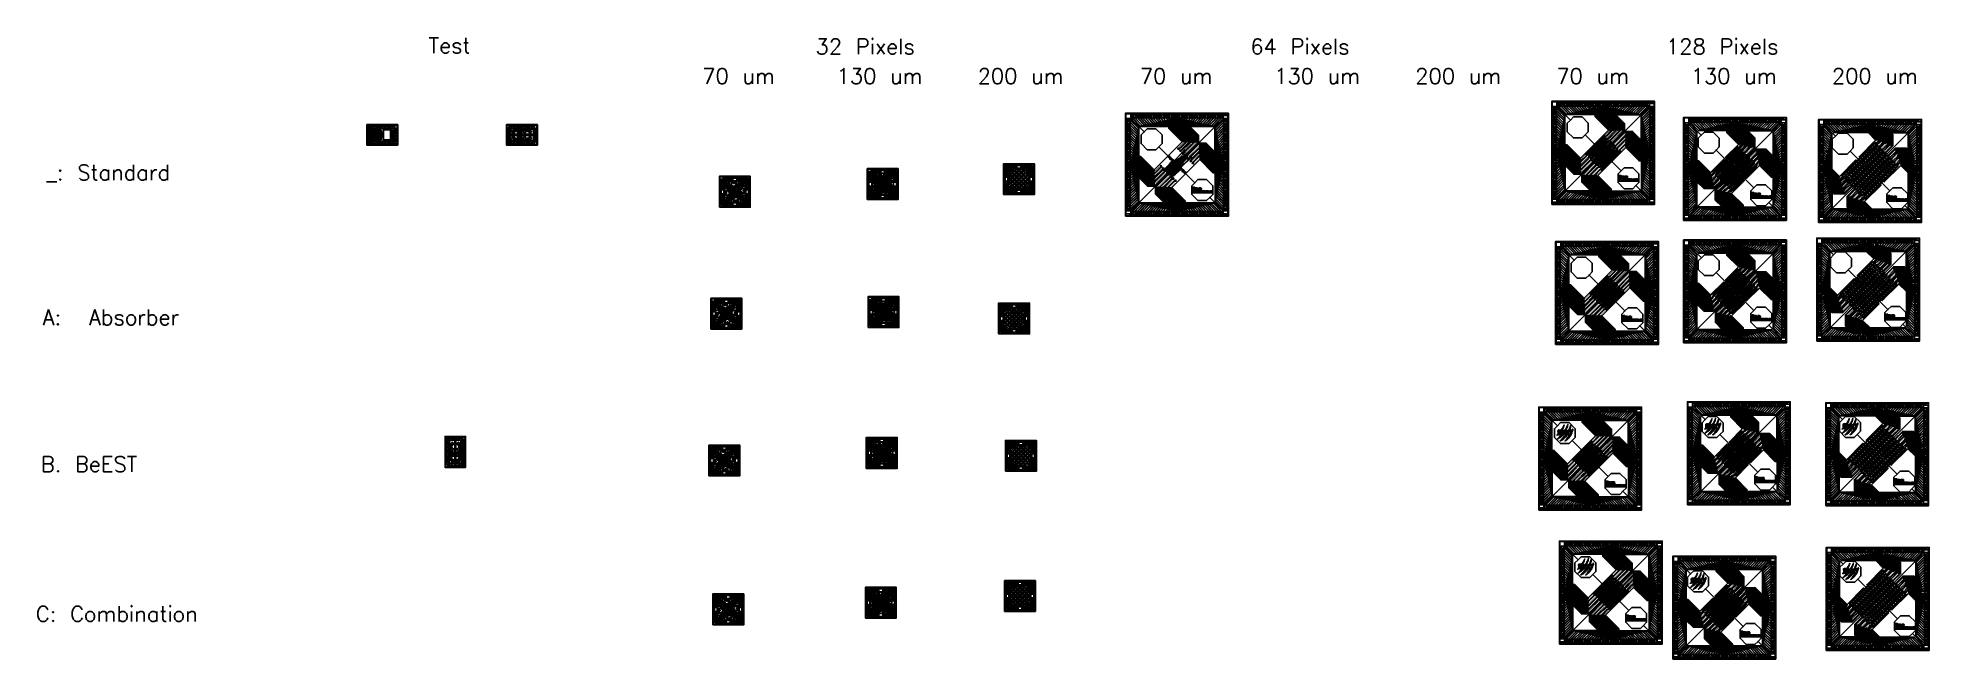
# Model space of a CAD drawing. Extents: x -87611 to 96139, y 77822 to 138139.
import ezdxf

# ---------------------------------------------------------------- set-up
doc = ezdxf.new("R2010")
doc.units = 0
doc.header["$MEASUREMENT"] = 0
doc.layers.get('0').update_dxf_attribs({"color": 6})
for name, color, linetype in [('L10D0 Abs', 4, 'Continuous'), ('L12D0 Etch', 190, 'Continuous'), ('L14D0 Au', 2, 'Continuous'), ('L15D0 PVIA', 7, 'Continuous'), ('L16D0', 12, 'Continuous'), ('L17D0', 11, 'Continuous'), ('L18D0 SU8', 7, 'Continuous'), ('L1D0 Plug', 200, 'Continuous'), ('L20D0', 13, 'Continuous'), ('L3D0 Base', 3, 'Continuous'), ('L4D0 Cntr', 1, 'Continuous'), ('L50D0 SiO2', 52, 'Continuous'), ('L7D0 DE', 42, 'Continuous'), ('L8D0 Wire', 5, 'Continuous'), ('L9D0 Cont', 30, 'Continuous')]:
    doc.layers.add(name, color=color, linetype=linetype)
doc.styles.get("Standard").update_dxf_attribs({"font": 'txt.shx'})

msp = doc.modelspace()

# ---------------------------------------------------------------- texts
at = {"linetype": 'Continuous', "char_height": 1500, "attachment_point": 1}
for s, insert in [('Test', (-49644, 138139)), ('32 Pixels', (-12041, 138046)), ('64 Pixels', (30193, 138046)), ('128 Pixels', (70575, 138046)), ('70 um', (-23063, 135176)), ('130 um', (-10003, 135176)), ('200 um', (3704, 135176)), ('70 um', (19449, 135176)), ('130 um', (32509, 135176)), ('200 um', (46216, 135176)), ('70 um', (59924, 135176)), ('130 um', (72983, 135176)), ('200 um', (86691, 135176)), ('_: Standard', (-86777, 125815)), ('\\pxi-3,l4,t4;A:^IAbsorber', (-88637, 111754)), ('\\pxi-3,l4,t4;B. BeEST', (-88822, 97497)), ('C: Combination', (-87804, 82962))]:
    msp.add_mtext_dynamic_manual_height_columns(s, width=19353.23, gutter_width=1, heights=[0], dxfattribs=dict(at, insert=insert))

# ---------------------------------------------------------------- blocks, each defined once
blk = doc.blocks.new('_ALIGNMARK')
at = {"layer": 'L10D0 Abs'}
for points in [[(6, 2), (6, 14), (2, 14), (2, 30), (6, 30), (6, 18), (10, 18), (10, 30), (14, 30), (14, 14), (10, 14), (10, 2)], [(20, 2), (20, 8), (18, 8), (18, 16), (20, 16), (20, 10), (22, 10), (22, 16), (24, 16), (24, 8), (22, 8), (22, 2)]]:
    blk.add_lwpolyline(points, close=True, dxfattribs=at)
at = {"layer": 'L12D0 Etch'}
for points in [[(58, 2), (58, 14), (54, 14), (54, 30), (58, 30), (58, 18), (62, 18), (62, 30), (66, 30), (66, 14), (62, 14), (62, 2)], [(72, 2), (72, 8), (70, 8), (70, 16), (72, 16), (72, 10), (74, 10), (74, 16), (76, 16), (76, 8), (74, 8), (74, 2)]]:
    blk.add_lwpolyline(points, close=True, dxfattribs=at)
at = {"layer": 'L14D0 Au'}
for points in [[(6, 66), (6, 78), (2, 78), (2, 94), (6, 94), (6, 82), (10, 82), (10, 94), (14, 94), (14, 78), (10, 78), (10, 66)], [(20, 66), (20, 72), (18, 72), (18, 80), (20, 80), (20, 74), (22, 74), (22, 80), (24, 80), (24, 72), (22, 72), (22, 66)]]:
    blk.add_lwpolyline(points, close=True, dxfattribs=at)
at = {"layer": 'L15D0 PVIA'}
for points in [[(84, 34), (84, 46), (80, 46), (80, 62), (84, 62), (84, 50), (88, 50), (88, 62), (92, 62), (92, 46), (88, 46), (88, 34)], [(98, 34), (98, 40), (96, 40), (96, 48), (98, 48), (98, 42), (100, 42), (100, 48), (102, 48), (102, 40), (100, 40), (100, 34)]]:
    blk.add_lwpolyline(points, close=True, dxfattribs=at)
at = {"layer": 'L18D0 SU8'}
for points in [[(84, 2), (84, 14), (80, 14), (80, 30), (84, 30), (84, 18), (88, 18), (88, 30), (92, 30), (92, 14), (88, 14), (88, 2)], [(98, 2), (98, 8), (96, 8), (96, 16), (98, 16), (98, 10), (100, 10), (100, 16), (102, 16), (102, 8), (100, 8), (100, 2)]]:
    blk.add_lwpolyline(points, close=True, dxfattribs=at)
at = {"layer": 'L1D0 Plug'}
for points in [[(32, 2), (32, 14), (28, 14), (28, 30), (32, 30), (32, 18), (36, 18), (36, 30), (40, 30), (40, 14), (36, 14), (36, 2)], [(46, 2), (46, 8), (44, 8), (44, 16), (46, 16), (46, 10), (48, 10), (48, 16), (50, 16), (50, 8), (48, 8), (48, 2)]]:
    blk.add_lwpolyline(points, close=True, dxfattribs=at)
at = {"layer": 'L3D0 Base'}
for points in [[(0, 64), (0, 96), (26, 96), (26, 64)], [(0, 0), (0, 32), (26, 32), (26, 0)], [(26, 32), (26, 64), (52, 64), (52, 32)], [(52, 64), (52, 96), (78, 96), (78, 64)], [(52, 0), (52, 32), (78, 32), (78, 0)], [(78, 32), (78, 64), (104, 64), (104, 32)], [(80, 78), (80, 94), (84, 94), (84, 78)], [(84, 66), (84, 82), (88, 82), (88, 66)], [(88, 78), (88, 94), (92, 94), (92, 78)], [(96, 72), (96, 80), (98, 80), (98, 72)], [(98, 66), (98, 74), (100, 74), (100, 66)], [(100, 72), (100, 80), (102, 80), (102, 72)]]:
    blk.add_lwpolyline(points, close=True, dxfattribs=at)
at = {"layer": 'L4D0 Cntr'}
for points in [[(32, 34), (32, 46), (28, 46), (28, 62), (32, 62), (32, 50), (36, 50), (36, 62), (40, 62), (40, 46), (36, 46), (36, 34)], [(46, 34), (46, 40), (44, 40), (44, 48), (46, 48), (46, 42), (48, 42), (48, 48), (50, 48), (50, 40), (48, 40), (48, 34)]]:
    blk.add_lwpolyline(points, close=True, dxfattribs=at)
at = {"layer": 'L50D0 SiO2'}
for points in [[(6, 34), (6, 46), (2, 46), (2, 62), (6, 62), (6, 50), (10, 50), (10, 62), (14, 62), (14, 46), (10, 46), (10, 34)], [(20, 34), (20, 40), (18, 40), (18, 48), (20, 48), (20, 42), (22, 42), (22, 48), (24, 48), (24, 40), (22, 40), (22, 34)]]:
    blk.add_lwpolyline(points, close=True, dxfattribs=at)
at = {"layer": 'L7D0 DE'}
for points in [[(58, 34), (58, 46), (54, 46), (54, 62), (58, 62), (58, 50), (62, 50), (62, 62), (66, 62), (66, 46), (62, 46), (62, 34)], [(72, 34), (72, 40), (70, 40), (70, 48), (72, 48), (72, 42), (74, 42), (74, 48), (76, 48), (76, 40), (74, 40), (74, 34)]]:
    blk.add_lwpolyline(points, close=True, dxfattribs=at)
at = {"layer": 'L8D0 Wire'}
for points in [[(32, 66), (32, 78), (28, 78), (28, 94), (32, 94), (32, 82), (36, 82), (36, 94), (40, 94), (40, 78), (36, 78), (36, 66)], [(46, 66), (46, 72), (44, 72), (44, 80), (46, 80), (46, 74), (48, 74), (48, 80), (50, 80), (50, 72), (48, 72), (48, 66)]]:
    blk.add_lwpolyline(points, close=True, dxfattribs=at)
at = {"layer": 'L9D0 Cont'}
for points in [[(58, 66), (58, 78), (54, 78), (54, 94), (58, 94), (58, 82), (62, 82), (62, 94), (66, 94), (66, 78), (62, 78), (62, 66)], [(72, 66), (72, 72), (70, 72), (70, 80), (72, 80), (72, 74), (74, 74), (74, 80), (76, 80), (76, 72), (74, 72), (74, 66)]]:
    blk.add_lwpolyline(points, close=True, dxfattribs=at)
blk = doc.blocks.new('_PRBE_BTM')
at = {"layer": 'L1D0 Plug'}
blk.add_lwpolyline([(-25, -12.5), (-25, 12.5), (-11, 12.5), (-11, -12.5)], close=True, dxfattribs=at)
at = {"layer": 'L3D0 Base'}
for points in [[(-55, 2.5), (-45, 2.5), (-45, -2.5), (-55, -2.5)], [(-3.75, -5), (-8.75, -2.5), (-45, -2.5), (-45, 2.5), (-8.75, 2.5), (-3.75, 5), (0, 5), (0, -5)]]:
    blk.add_lwpolyline(points, close=True, dxfattribs=at)
at = {"layer": 'L9D0 Cont'}
blk.add_lwpolyline([(-20, -6.5), (-20, 6.5), (-16, 6.5), (-16, -6.5)], close=True, dxfattribs=at)
blk = doc.blocks.new('PIX130')
at = {"layer": 'L3D0 Base'}
blk.add_lwpolyline([(-65, -65), (-65, 65), (65, 65), (65, -65)], close=True, dxfattribs=at)
at = {"layer": 'L4D0 Cntr'}
blk.add_lwpolyline([(-63, -63), (-63, 63), (63, 63), (63, -63)], close=True, dxfattribs=at)
at = {"layer": 'L7D0 DE'}
blk.add_lwpolyline([(-80, -80), (-80, 80), (80, 80), (80, -80)], close=True, dxfattribs=at)
blk = doc.blocks.new('PIX130A')
at = {"layer": 'L10D0 Abs'}
blk.add_lwpolyline([(-61, -61), (-61, 61), (61, 61), (61, -61)], close=True, dxfattribs=at)
at = {"linetype": 'Continuous'}
blk.add_blockref('PIX130', (0, 0), dxfattribs=at)
blk = doc.blocks.new('_128SUB_TRCE130')
at = {"layer": 'L14D0 Au'}
for points in [[(-40, 25), (-40, 140), (-190, 140), (-190, 139.997), (-305, 139.997), (-305, 319.997), (-190, 319.997), (-190, 200), (-40, 200), (-40, 192.5), (-15, 192.5), (-15, 25)], [(-40, 235), (-40, 350), (-190, 350), (-190, 349.997), (-290, 349.997), (-290, 529.997), (-190, 529.997), (-190, 410), (-40, 410), (-40, 402.5), (-15, 402.5), (-15, 235)], [(-40, 445), (-40, 560), (-190, 560), (-190, 559.997), (-275, 559.997), (-275, 739.997), (-190, 739.997), (-190, 620), (-40, 620), (-40, 612.5), (-15, 612.5), (-15, 445)], [(-40, 655), (-40, 770), (-190, 770), (-190, 769.997), (-260, 769.997), (-260, 949.997), (-190, 949.997), (-190, 830), (-40, 830), (-40, 822.5), (-15, 822.5), (-15, 655)], [(-40, 865), (-40, 980), (-190, 980), (-190, 979.997), (-245, 979.997), (-245, 1159.997), (-190, 1159.997), (-190, 1040), (-40, 1040), (-40, 1032.5), (-15, 1032.5), (-15, 865)], [(-40, 1075), (-40, 1190), (-190, 1190), (-190, 1189.997), (-230, 1189.997), (-230, 1369.997), (-190, 1369.997), (-190, 1250), (-40, 1250), (-40, 1242.5), (-15, 1242.5), (-15, 1075)], [(-40, 1285), (-40, 1400), (-190, 1400), (-190, 1399.997), (-215, 1399.997), (-215, 1579.997), (-190, 1579.997), (-190, 1460), (-40, 1460), (-40, 1452.5), (-15, 1452.5), (-15, 1285)]]:
    blk.add_lwpolyline(points, close=True, dxfattribs=at)
at = {"layer": 'L3D0 Base', "const_width": 10}
blk.add_lwpolyline([(0, 0), (0, 1650), (-50, 1650), (-50, 1660)], dxfattribs=at)
at = {"layer": 'L8D0 Wire', "const_width": 10}
for points in [[(-188.223, 124.997), (-320, 124.997), (-320, 1834.3)], [(-188.223, 334.997), (-305, 334.997), (-305, 1819.3), (-290, 1834.3), (-290, 1844.3)], [(-188.223, 544.997), (-290, 544.997), (-290, 1791.874), (-260, 1821.874), (-260, 1831.874)], [(-188.223, 754.997), (-275, 754.997), (-275, 1764.447), (-230, 1809.447), (-230, 1819.447)], [(-188.223, 964.997), (-260, 964.997), (-260, 1737.021), (-200, 1797.021), (-200, 1807.021)], [(-188.223, 1174.997), (-245, 1174.997), (-245, 1709.594), (-170, 1784.594), (-170, 1794.594)], [(-188.223, 1384.997), (-230, 1384.997), (-230, 1682.168), (-140, 1772.168), (-140, 1782.168)], [(-188.223, 1594.997), (-215, 1594.997), (-215, 1654.742), (-110, 1759.742), (-110, 1769.742)]]:
    blk.add_lwpolyline(points, dxfattribs=at)
blk = doc.blocks.new('_128PRBE_TOP')
at = {"layer": 'L50D0 SiO2', "linetype": 'Continuous'}
blk.add_lwpolyline([(3.223, 10), (18.223, 10), (18.223, -10), (3.223, -10)], close=True, dxfattribs=at)
at = {"layer": 'L8D0 Wire'}
for points in [[(0, 5), (3.75, 5), (8.223, 0), (8.223, -5), (7.5, -5), (0, -5)], [(23.223, 0), (8.223, 0), (8.223, -5), (23.223, -5)]]:
    blk.add_lwpolyline(points, close=True, dxfattribs=at)
blk = doc.blocks.new('_128SUB130A')
at = {"linetype": 'Continuous'}
for name, p in [('_128SUB_TRCE130', (320, -1834.3)), ('PIX130A', (205, -299.3)), ('PIX130A', (205, -509.3)), ('PIX130A', (205, -719.3)), ('PIX130A', (205, -929.3)), ('PIX130A', (205, -1139.3)), ('PIX130A', (205, -1349.3)), ('PIX130A', (205, -1559.3)), ('PIX130A', (205, -1769.3)), ('_128PRBE_TOP', (131.777, -239.303)), ('_128PRBE_TOP', (131.777, -449.303)), ('_128PRBE_TOP', (131.777, -659.303)), ('_128PRBE_TOP', (131.777, -869.303)), ('_128PRBE_TOP', (131.777, -1079.303)), ('_128PRBE_TOP', (131.777, -1289.303)), ('_128PRBE_TOP', (131.777, -1499.303)), ('_128PRBE_TOP', (131.777, -1709.303)), ('_PRBE_BTM', (315, -359.3)), ('_PRBE_BTM', (315, -569.3)), ('_PRBE_BTM', (315, -779.3)), ('_PRBE_BTM', (315, -989.3)), ('_PRBE_BTM', (315, -1199.3)), ('_PRBE_BTM', (315, -1409.3)), ('_PRBE_BTM', (315, -1619.3)), ('_PRBE_BTM', (315, -1829.3))]:
    blk.add_blockref(name, p, dxfattribs=at)
blk = doc.blocks.new('_SU8_POST')
at = {"layer": 'L18D0 SU8'}
blk.add_lwpolyline([(-28.5, -68.5), (-68.5, -28.5), (-68.5, 28.5), (-28.5, 68.5), (28.5, 68.5), (68.5, 28.5), (68.5, -28.5), (28.5, -68.5)], close=True, dxfattribs=at)
at = {"layer": 'L3D0 Base'}
blk.add_lwpolyline([(-31.5, -76), (-76, -31.5), (-76, 31.5), (-31.5, 76), (31.5, 76), (76, 31.5), (76, -31.5), (31.5, -76)], close=True, dxfattribs=at)
blk = doc.blocks.new('_LOGO_BEEST')
at = {"layer": 'L14D0 Au'}
for points in [[(-663.447, -179.196), (-668.238, -174.801), (-668.238, -174.805), (-673.028, -170.411), (-686.234, -155.902), (-688.396, -137.067), (-683.209, -124.718), (-684.871, -120.387), (-678.301, -115.786), (-669.896, -103.533), (-669.439, -74.789), (-671.985, -69.867), (-668.651, -54.029), (-650.748, -33.553), (-648.529, -10.913), (-650.244, 11.443), (-646.772, 24.218), (-649.828, 89.691), (-653.337, 102.466), (-656.467, 120.032), (-662.537, 139.194), (-664.705, 163.148), (-668.411, 174.326), (-665.606, 188.698), (-662.947, 257.704), (-656.491, 270.139), (-651.384, 274.131), (-477.067, 274.131), (-518.132, 264.428), (-538.891, 257.912), (-564.441, 247.902), (-593.185, 231.329), (-605.342, 220.901), (-610.233, 209.457), (-614.128, 183.758), (-611.57, 159.954), (-608.305, 126.419), (-605.44, 97.675), (-605.112, 91.288), (-602.329, 86.894), (-586.797, 82.557), (-567.634, 84.284), (-537.293, 93.481), (-500.564, 96.559), (-480.984, 105.895), (-462.239, 118.174), (-449.229, 129.957), (-446.134, 131.21), (-439.074, 142.782), (-428.031, 150.349), (-424.028, 157.828), (-414.332, 164.591), (-411.986, 167.938), (-411.96, 174.006), (-411.937, 180.074), (-407.466, 188.72), (-407.423, 199.876), (-404.386, 207.861), (-407.38, 230.217), (-407.312, 235.459), (-407.241, 240.7), (-416.985, 256.535), (-430.079, 267.744), (-435.865, 267.744), (-439.854, 274.131), (-651.384, 274.131), (-645.177, 278.983), (-634.703, 280.98), (-622.288, 287.195), (-566.037, 288.694), (-543.68, 293.088), (-517.165, 298.216), (-499.179, 294.891), (-462.239, 294.676), (-423.914, 290.754), (-411.104, 282.197), (-400.858, 262.027), (-394.024, 233.411), (-395.819, 201.473), (-399.134, 175.542), (-414.16, 150.952), (-424.155, 142.177), (-434.575, 127.032), (-442.73, 123.931), (-460.23, 107.938), (-469.425, 103.182), (-469.425, 97.383), (-457.078, 93.683), (-449.245, 93.683), (-433.408, 88.98), (-422.696, 77.928), (-413.915, 74.291), (-408.078, 60.947), (-394.824, 43.381), (-387.58, 29.144), (-377.416, 14.367), (-372.02, -12.51), (-372.813, -60.417), (-384.79, -84.398), (-384.79, -88.433), (-397.542, -102.268), (-402.459, -116.203), (-410.475, -129.881), (-419.921, -129.881), (-419.921, -127.182), (-413.534, -121.402), (-413.534, -115.793), (-403.844, -107.64), (-393.181, -88.774), (-379.45, -52.44), (-382.699, -12.158), (-387.984, -4.613), (-387.984, 2.05), (-392.673, 8.25), (-392.775, 14.879), (-401.193, 22.622), (-411.555, 38.59), (-418.325, 44.675), (-418.325, 48.344), (-428.705, 58.043), (-446.271, 68.727), (-495.774, 68.868), (-542.084, 60.038), (-582.006, 46.976), (-589.991, 39.726), (-600.004, 37.619), (-603.395, 24.219), (-604.843, -39.804), (-603.192, -48.44), (-594.781, -48.337), (-585.918, -33.74), (-577.216, -35.873), (-573.13, -39.863), (-576.808, -57.221), (-584.027, -69.996), (-586.026, -88.36), (-583.178, -88.36), (-557.366, -113.253), (-550.826, -128.038), (-540.487, -130.207), (-516.534, -142.338), (-487.79, -150.68), (-440.26, -150.637), (-429.503, -143.989), (-429.503, -149.359), (-441.075, -160.931), (-446.015, -168.471), (-454.255, -166.226), (-496.244, -164.21), (-502.162, -159.053), (-514.535, -157.161), (-520.065, -152.156), (-541.651, -141.296), (-546.187, -143.037), (-560.061, -139.152), (-578.298, -142.938), (-601.169, -155.076), (-618.735, -160.506), (-655.463, -177.478)], [(-608.428, 312.458), (-603.214, 320.415), (-600.37, 318.657), (-600.37, 312.458)], [(-332.093, 159.155), (-332.093, 162.003), (-324.157, 163.995), (-322.404, 171.132), (-323.31, 233.411), (-343.971, 234.38), (-351.207, 232.564), (-353.236, 224.479), (-354.766, 226.01), (-352.572, 239), (-284.186, 239), (-284.284, 228.62), (-287.539, 234.209), (-314.59, 234.209), (-313.729, 164.745), (-306.543, 161.592), (-306.543, 159.155)], [(-204.896, -176.19), (-213.151, -175.901), (-224.798, -173.79), (-224.772, -173.792), (-236.419, -171.681), (-258.182, -158.752), (-280.194, -141.858), (-302.751, -119.367), (-318.102, -81.176), (-324.273, -63.61), (-324.273, -42.561), (-318.958, -18.898), (-311.047, 0.265), (-306.875, 4.689), (-232.99, 4.689), (-254.644, -2.385), (-273.806, -15.969), (-273.806, -23.688), (-245.062, -24.644), (-235.481, -27.551), (-208.936, -25.781), (-189.171, -20.458), (-188.116, -13.045), (-193.962, -6.572), (-211.991, 2.537), (-232.99, 4.689), (-306.875, 4.689), (-302.762, 9.048), (-297.233, 9.048), (-290.462, 20.003), (-279.317, 29.788), (-265.833, 36.973), (-237.887, 36.994), (-209.942, 36.994), (-193.973, 32.517), (-143.549, 7.193), (-126.415, -9.535), (-122.929, -22.091), (-122.929, -32.892), (-129.312, -43.219), (-150.875, -52.837), (-168.44, -57.79), (-193.991, -61.493), (-208.363, -67.917), (-225.928, -74.461), (-269.044, -75.01), (-274.878, -77.619), (-277.827, -85.376), (-277.755, -97.144), (-271.921, -109.919), (-243.892, -141.352), (-211.837, -157.028), (-197.182, -157.025), (-173.553, -152.096), (-168.192, -149.227), (-151.671, -147.035), (-151.671, -150.478), (-162.051, -158.276), (-184.541, -169.508)], [(-197.953, 159.157), (-224.301, 159.259), (-215.519, 165.812), (-215.519, 199.17), (-259.433, 198.282), (-260.247, 171.134), (-256.159, 163.15), (-249.053, 162.129), (-249.053, 159.158), (-276.2, 159.158), (-276.2, 160.376), (-276.202, 160.375), (-276.202, 161.593), (-269.024, 164.746), (-266.998, 174.327), (-266.666, 227.024), (-270.691, 235.009), (-277.797, 236.029), (-277.797, 239.001), (-252.247, 239.001), (-252.247, 236.023), (-258.627, 233.998), (-260.387, 226.987), (-259.433, 203.071), (-215.402, 202.182), (-216.317, 233.412), (-223.503, 236.565), (-223.503, 239.001), (-199.55, 239.001), (-199.55, 235.807), (-204.228, 235.807), (-207.534, 229.63), (-207.534, 167.369), (-202.515, 162.351), (-197.953, 162.351)], [(-183.58, 159.157), (-183.582, 162.351), (-178.904, 162.351), (-175.598, 168.528), (-175.64, 227.024), (-177.608, 234.373), (-186.723, 236.196), (-184.989, 239.001), (-132.481, 239.001), (-132.581, 232.214), (-132.683, 225.428), (-135.833, 233.322), (-139.666, 235.758), (-153.639, 235.784), (-167.612, 235.807), (-167.612, 200.547), (-141.347, 201.474), (-137.318, 209.459), (-137.395, 187.102), (-141.906, 197.482), (-167.719, 197.482), (-166.812, 163.149), (-146.053, 162.133), (-133.278, 165.848), (-126.092, 172.489), (-126.092, 170.125), (-129.542, 163.677), (-140.361, 159.157)], [(75.911, -159.601), (71.12, -159.038), (71.122, -159.033), (66.331, -158.47), (51.959, -154.106), (42.378, -154.029), (4.115, -144.119), (-2.537, -137.869), (-24.461, -122.695), (-45.259, -89.161), (-45.962, -61.677), (-53.777, -46.045), (-55.856, -30.076), (-62.219, -21.423), (-62.27, -7.72), (-66.769, 11.411), (-65.083, 25.815), (-68.427, 43.792), (-64.941, 55.152), (-69.367, 65.737), (-68.364, 68.862), (-66.837, 86.497), (-65.963, 105.66), (-61.945, 113.15), (-64.165, 142.767), (-59.369, 150.372), (-57.21, 179.65), (-61.969, 188.698), (-78.189, 204.546), (-78.189, 219.25), (-74.716, 238.034), (-70.103, 249.564), (-53.437, 259.429), (-36.881, 264.736), (-21.204, 260.081), (-7.127, 252.573), (107.849, 253.646), (117.43, 249.902), (148.335, 246.949), (175.765, 239), (182.345, 239), (204.135, 226.274), (212.168, 216.727), (210.466, 210.221), (202.677, 208.266), (180.094, 218.24), (160.084, 218.24), (139.786, 212.133), (122.997, 208.688), (100.656, 197.437), (75.911, 194.089), (65.664, 190.934), (-5.53, 188.164), (-27.961, 183.305), (-36.347, 180.116), (-41.569, 172.729), (-46.073, 156.76), (-52.762, 84.9), (-55.266, 64.974), (-49.531, 63.154), (-35.871, 69.246), (-22.131, 80.794), (-10.66, 82.946), (55.76, 81.351), (65.776, 72.923), (82.072, 72.923), (91.88, 69.979), (109.446, 65.196), (123.002, 63.064), (124.518, 60.612), (116.37, 52.962), (66.33, 52.817), (-3.933, 42.62), (-17.223, 42.577), (-35.198, 35.699), (-51.724, 47.218), (-52.874, 46.068), (-55.354, 27.791), (-52.619, -2.934), (-47.763, -24.699), (-36.369, -58.825), (-14.427, -89.166), (-5.53, -99.281), (12.035, -110.302), (43.973, -126.249), (64.733, -128.503), (96.67, -134.986), (120.624, -137.556), (154.844, -143.774), (159.477, -147.619), (156.652, -157.467), (155.125, -158.995)], [(296.034, -168.198), (288.298, -167.776), (279.515, -166.369), (270.733, -164.952), (256.361, -162.141), (243.585, -157.347), (242.556, -148.851), (246.372, -144.253), (250.425, -144.253), (252.282, -151.651), (267.539, -158.616), (294.686, -158.697), (306.696, -158.697), (325.027, -153.406), (339.816, -146.315), (354.569, -135.72), (354.569, -133.004), (367.533, -105.122), (371.085, -98.734), (376.369, -69.075), (370.33, -44.679), (364.161, -36.837), (360.95, -24.911), (348.208, 2.668), (345.138, 2.668), (315.392, 29.101), (299.476, 35.965), (290.096, 45.785), (283.325, 45.785), (249.888, 70.925), (238.851, 73.349), (216.821, 94.49), (202.865, 123.002), (202.865, 149.252), (211.995, 171.687), (220.495, 186.191), (233.285, 200.969), (253.167, 217.847), (275.523, 227.437), (309.058, 229.349), (326.025, 233.981), (334.085, 239.262), (350.577, 244.11), (356.108, 249.032), (371.156, 246.969), (378.051, 240.492), (381.938, 227.518), (394.038, 214.257), (398.121, 206.465), (402.296, 179.125), (396.569, 171.141), (384.607, 170.131), (361.755, 181.124), (354.569, 188.033), (354.569, 192.44), (339.399, 196.482), (296.283, 195.722), (280.314, 190.742), (265.942, 182.552), (245.806, 164.753), (234.554, 140.8), (235.804, 121.637), (244.675, 103.147), (275.017, 80.118), (286.701, 72.437), (302.414, 58.384), (331.414, 41.006), (359.36, 14.251), (359.36, 10.273), (371.336, -9.308), (376.926, -21.633), (376.926, -26.081), (386.795, -54.021), (389.456, -76.377), (386.113, -92.346), (379.725, -104.967), (373.654, -122.615), (364.503, -132.268), (362.403, -139.249), (343.546, -156.708), (323.43, -163.227)], [(394.092, 152.768), (392.096, 153.019), (389.701, 153.9), (389.701, 153.901), (387.305, 154.782), (381.809, 159.567), (389.406, 165.543), (400.24, 165.543), (404.073, 161.71), (404.073, 154.764)], [(483.119, 192.803), (459.165, 192.944), (444.793, 197.956), (430.421, 207.563), (417.132, 218.223), (415.031, 230.657), (418.383, 243.105), (428.824, 252.984), (454.375, 264.195), (471.94, 268.544), (537.413, 267.131), (580.529, 267.384), (672.521, 272.396), (690.714, 269.03), (702.733, 270.64), (740.218, 266.215), (758.653, 266.148), (783.725, 253.542), (785.729, 248.321), (785.729, 242.567), (780.014, 241.073), (754.59, 245.996), (693.908, 245.885), (659.478, 240.599), (636.12, 240.599), (588.976, 231.05), (564.56, 223.457), (541.558, 217.936), (532.262, 209.052), (508.555, 197.335)], [(511.455, 314.055), (508.238, 318.047), (510.87, 324.985), (517.452, 323.264), (517.452, 317.887), (513.619, 314.055)], [(576.588, -187.716), (573.48, -179.539), (576.267, -154.69), (574.368, -151.617), (571.798, -127.486), (567.058, -63.61), (564.097, -6.122), (565.122, 136.001), (557.116, 163.148), (549.389, 183.172), (549.389, 202.343), (562.495, 216.561), (572.826, 218.499), (583.723, 213.944), (598.436, 199.015), (604.11, 186.434), (598.506, 174.626), (594.218, 110.45), (591.352, 100.84), (594.077, 93.475), (589.548, 84.718), (586.032, 46.929), (584.247, 44.041), (582.522, 0.265), (581.477, -81.176), (581.128, -183.948)], [(-437.638, -120.3), (-444.674, -120.215), (-455.181, -115.731), (-455.181, -115.73), (-465.688, -111.246), (-479.805, -101.669), (-492.612, -94.592), (-497.768, -85.967), (-513.489, -58.82), (-519.391, -43.131), (-519.727, -25.457), (-506.952, -17.94), (-486.192, -19.395), (-468.771, -16.563), (-461.248, -21.493), (-462.239, -30.033), (-472.496, -36.463), (-472.619, -51.236), (-450.17, -79.07), (-442.344, -94.514), (-435.954, -96.542), (-429.503, -111.125), (-429.503, -116.593)], [(-162.51, -140.839), (-164.419, -138.93), (-164.419, -134.672), (-158.032, -134.672), (-158.032, -139.121)], [(-22.518, -142.656), (-21.498, -135.47), (-16.707, -135.47), (-15.687, -142.656)]]:
    blk.add_lwpolyline(points, close=True, dxfattribs=at)
at = {"layer": 'L3D0 Base'}
for points in [[(-686.676, -556.706), (-688.011, -555.371), (-663.446, -537.238), (-656.26, -532.391), (-649.074, -527.541), (-645.082, -524.191), (-641.09, -520.845), (-643.485, -522.027), (-645.881, -523.212), (-641.427, -518.424), (-636.976, -513.634), (-633.901, -502.755), (-623.521, -491.814), (-613.144, -480.873), (-613.144, -477.866), (-600.369, -458.207), (-600.369, -454.265), (-596.776, -453.152), (-593.183, -452.035), (-588.729, -448.9), (-584.279, -445.763), (-585.826, -440.476), (-587.947, -428.5), (-584.4, -428.5), (-584.4, -439.516), (-573.331, -447.959), (-568.672, -444.643), (-564.015, -441.325), (-557.64, -427.701), (-555.369, -414.103), (-547.316, -401.739), (-539.26, -389.376), (-535.48, -384.863), (-531.703, -380.35), (-531.703, -367.515), (-519.508, -356.091), (-507.316, -344.663), (-502.563, -343.001), (-497.81, -341.335), (-495.592, -338.304), (-493.378, -335.272), (-493.378, -328.806), (-487.018, -315.794), (-480.662, -302.779), (-473.682, -297.062), (-466.702, -291.342), (-455.052, -285.787), (-454.931, -280.894), (-454.803, -275.997), (-451.721, -268.012), (-448.637, -260.028), (-449.585, -267.214), (-450.53, -274.4), (-452.208, -284.78), (-449.095, -284.78), (-445.234, -281.745), (-441.373, -278.707), (-437.633, -270.726), (-433.897, -262.745), (-429.103, -261.787), (-424.312, -260.826), (-414.101, -260.826), (-406.232, -258.175), (-398.363, -255.521), (-383.052, -241.851), (-374.591, -239.39), (-366.129, -236.932), (-362.009, -233.689), (-357.886, -230.448), (-341.502, -225.155), (-333.362, -215.48), (-334.428, -207.443), (-335.492, -199.405), (-337.026, -197.871), (-343.27, -201.77), (-343.27, -198.782), (-335.822, -192.924), (-334.69, -188.417), (-333.561, -183.911), (-325.776, -171.578), (-311.333, -163.114), (-311.333, -142.448), (-313.167, -138.961), (-315, -135.471), (-322.239, -126.766), (-324.423, -116.82), (-327.461, -117.612), (-330.495, -118.407), (-330.495, -115.622), (-327.51, -114.028), (-324.529, -112.431), (-325.312, -108.327), (-326.098, -104.222), (-320.418, -97.944), (-313.375, -97.944), (-273.403, -79.003), (-238.646, -24.63), (-239.572, -24.35), (-238.553, -24.487), (-230.687, -16.503), (-222.824, -8.518), (-218.941, -8.518), (-212.048, 0.246), (-214.375, 0.901), (-250.872, 33.968), (-64.9, 33.968), (-67.87, 30.574), (-71.191, 25.643), (-75.38, 19.431), (-77.654, 18.114), (-79.927, 16.795), (-83.916, 7.735), (-87.909, -1.329), (-97.256, -10.91), (-106.607, -20.492), (-113.053, -33.426), (-127.687, -55.246), (-127.653, -57.831), (-127.616, -60.414), (-124.537, -54.026), (-121.462, -47.639), (-111.893, -34.864), (-105.187, -20.492), (-86.309, -1.329), (-82.263, 7.853), (-78.221, 17.035), (-75.102, 17.035), (-71.051, 22.995), (-64.9, 33.968), (-250.872, 33.968), (-256.259, 38.849), (-253.408, 39.389), (-217.718, 39.389), (-210.233, 52.834), (-202.744, 66.28), (-202.744, 68.26), (-209.703, 77.673), (-208.402, 78.893), (-207.098, 80.109), (-206.462, 78.338), (-205.823, 76.569), (-201.802, 71.071), (-179.589, 78.138), (-175.597, 80.128), (-171.605, 82.115), (-162.822, 86.238), (-162.822, 93.436), (-153.197, 103.061), (-150.362, 103.963), (-147.53, 104.861), (-135.516, 119.233), (-96.249, 119.233), (-90.962, 125.072), (-90.962, 129.9), (-86.571, 131.911), (-82.179, 133.926), (-65.833, 140.064), (-56.598, 154.149), (-32.576, 262.554), (-31.827, 262.554), (-22.82, 271.586), (-13.809, 280.618), (2.456, 284.589), (10.44, 288.157), (17.196, 295.689), (22.417, 311.427), (22.417, 320.154), (34.812, 335.836), (41.399, 341.472), (47.983, 347.111), (51.311, 357.25), (54.642, 367.39), (59.264, 374.111), (63.889, 380.832), (74.749, 387.544), (76.296, 393.458), (87.091, 399.103), (98.765, 405.004), (115.835, 425.673), (120.463, 434.618), (125.095, 443.563), (123.392, 445.263), (121.692, 446.963), (118.18, 444.505), (114.668, 442.044), (110.246, 443.741), (110.246, 446.495), (115.155, 444.611), (121.106, 449.998), (122.197, 455.88), (123.286, 461.765), (128.074, 471.933), (142.361, 476.802), (145.412, 480.463), (148.465, 484.122), (148.549, 492.106), (144.754, 501.426), (140.955, 510.748), (138.41, 507.111), (135.861, 503.478), (133.934, 505.405), (137.296, 511.69), (139.738, 512.629), (142.177, 513.564), (142.177, 520.158), (150.155, 535.902), (159.188, 546.4), (164.39, 555.611), (169.589, 564.821), (174.234, 567.219), (178.875, 569.621), (184.351, 578.338), (199.778, 592.71), (209.247, 619.829), (209.247, 629.042), (225.215, 658.579), (225.215, 676.693), (232.401, 690.123), (240.916, 701.299), (243.511, 707.811), (246.103, 714.326), (242.859, 722.856), (233.01, 722.856), (234.064, 724.563), (235.118, 726.265), (240.947, 725.76), (246.773, 725.252), (247.793, 732.438), (250.947, 732.438), (260.347, 742.73), (260.484, 748.363), (260.625, 753.996), (262.022, 749.342), (263.413, 744.689), (261.404, 741.221), (268.89, 747.608), (267.031, 744.386), (269.507, 730.841), (266.401, 730.841), (268.241, 726.05), (265.247, 726.05), (266.248, 723.256), (267.252, 720.461), (264.561, 722.91), (260.6, 713.487), (261.414, 709.788), (262.231, 706.089), (259.062, 710.58), (259.224, 704.842), (259.383, 699.103), (261.152, 700.163), (264.345, 696.508), (264.345, 690.12), (261.18, 687.488), (258.011, 684.856), (258.535, 672.555), (255.784, 682.136), (256.046, 675.985), (256.311, 669.835), (252.812, 667), (249.312, 664.168), (250.441, 662.914), (251.57, 661.663), (247.718, 663.875), (249.512, 668.544), (251.57, 667.271), (251.57, 674.95), (251.262, 674.95), (245.426, 663.815), (239.594, 652.681), (240.043, 639.02), (242.12, 654.989), (244.606, 659.595), (247.095, 664.199), (248.879, 657.378), (247.831, 658.027), (246.78, 658.672), (246.692, 650.145), (246.608, 641.618), (247.722, 642.304), (248.835, 642.993), (249.961, 640.208), (251.09, 637.423), (252.275, 623.715), (248.676, 625.939), (250.972, 622.224), (248.938, 615.818), (247.831, 616.504), (246.72, 617.187), (244.899, 613.332), (243.081, 609.474), (245.676, 611.077), (244.846, 607.899), (244.013, 604.721), (242.766, 605.495), (241.518, 606.265), (239.625, 601.328), (241.602, 602.407), (243.58, 603.489), (231.662, 593.325), (232.033, 591.422), (232.401, 589.516), (228.169, 590.396), (229.136, 587.346), (230.106, 584.295), (226.345, 576.043), (223.619, 577.727), (223.619, 572.216), (225.571, 574.168), (233.2, 565.101), (233.2, 555.364), (227.611, 551.191), (227.174, 545.636), (228.59, 546.513), (230.006, 547.386), (230.006, 540.621), (228.163, 541.763), (226.32, 542.901), (227.467, 541.042), (228.615, 539.186), (226.582, 532.78), (225.418, 533.497), (224.258, 534.218), (219.91, 527.238), (224.567, 530.432), (221.435, 527.565), (218.301, 524.702), (216.086, 525.554), (213.872, 526.402), (214.845, 524.824), (215.821, 523.246), (211.031, 523.246), (208.754, 519.559), (213.239, 521.879), (208.448, 517.597), (203.657, 513.312), (208.448, 515.539), (200.464, 508.596), (205.254, 510.891), (200.376, 506.288), (195.498, 501.688), (202.004, 506.478), (197.532, 500.714), (191.294, 497.377), (192.426, 499.532), (193.555, 501.688), (186.613, 493.703), (188.746, 498.494), (180.655, 489.711), (177.309, 489.711), (176.928, 485.719), (177.159, 484.402), (177.387, 483.086), (174.115, 485.107), (173.925, 483.018), (173.738, 480.928), (173.925, 479.73), (174.115, 478.533), (170.123, 479.331), (170.559, 477.216), (170.999, 475.102), (168.083, 476.905), (159.88, 466.151), (162.138, 463.649), (158.146, 465.945), (157.956, 463.855), (157.769, 461.765), (157.996, 460.449), (158.227, 459.133), (155.317, 460.929), (153.574, 454.271), (155.289, 449.807), (158.689, 451.91), (156.687, 446.688), (160.542, 442.603), (160.542, 416.547), (159.356, 418.397), (158.168, 420.246), (159.101, 413.06), (160.03, 405.874), (160.357, 400.285), (160.688, 394.696), (158.757, 390.654), (156.83, 386.612), (148.877, 379.17), (140.923, 371.731), (142.711, 369.944), (137.199, 369.944), (139.158, 366.775), (134.711, 362.372), (130.266, 357.968), (131.102, 354.141), (128.12, 352.547), (125.142, 350.95), (125.828, 346.265), (126.517, 341.578), (123.052, 339.438), (125.123, 345.193), (123.408, 343.596), (119.902, 336.64), (116.393, 329.688), (118.508, 330.792), (120.619, 331.897), (112.635, 324.954), (117.426, 327.106), (113.446, 323.875), (109.469, 320.643), (109.132, 316.449), (108.646, 312.266), (105.486, 314.219), (107.326, 309.428), (101.672, 299.856), (100.633, 300.495), (99.595, 301.138), (99.595, 291.697), (100.384, 292.486), (101.173, 293.272), (105.034, 287.705), (104.161, 255.483), (37.528, 187.965), (37.422, 184.712), (37.254, 179.924), (39.989, 179.924), (39.989, 176.543), (36.452, 178.729), (37.594, 175.133), (38.732, 171.537), (37.132, 172.529), (35.532, 173.518), (33.636, 168.577), (35.613, 169.579), (37.594, 170.58), (31.393, 165.552), (33.954, 165.552), (27.859, 159.963), (30.258, 161.56), (32.653, 163.157), (29.534, 158.927), (26.415, 154.701), (24.316, 155.974), (26.119, 149.081), (22.08, 151.579), (23.222, 147.986), (24.36, 144.39), (21.123, 146.392), (22.925, 139.5), (19.688, 141.502), (21.076, 132.816), (17.436, 137.606), (19.376, 127.704), (13.902, 121.154), (8.429, 114.601), (6.055, 116.847), (7.225, 113.051), (8.391, 109.259), (6.454, 110.459), (4.514, 111.657), (5.656, 108.064), (6.794, 104.468), (3.557, 106.47), (5.229, 100.08), (1.664, 100.08), (2.462, 96.362), (-10.313, 88.939), (-15.007, 90.667), (-13.884, 89.541), (-12.758, 88.418), (-18.297, 84.211), (-14.249, 84.179), (-22.464, 82.639), (-22.774, 82.553), (-23.063, 82.415), (-23.325, 82.23), (-33.081, 34.501), (-34.16, 26.358), (-35.274, 17.971), (-38.464, 22.631), (-36.418, 12.251), (-40.055, 12.251), (-38.287, 9.391), (-40.804, 8.427), (-43.321, 7.46), (-49.013, 7.46), (-49.955, 0.583), (-50.538, -3.656), (-55.625, -46.323), (-55.787, -46.042), (-55.918, -49.236), (-56.052, -52.429), (-58.921, -46.042), (-58.223, -55.483), (-74.192, -66.034), (-78.349, -64.443), (-76.54, -67.369), (-82.946, -69.403), (-86.661, -67.107), (-85.573, -68.869), (-84.481, -70.631), (-95.678, -72.734), (-102, -72.129), (-108.322, -71.527), (-106.978, -72.874), (-112.517, -77.078), (-115.115, -77.131), (-117.713, -77.181), (-121.662, -81.938), (-122.678, -81.311), (-123.695, -80.687), (-123.723, -90.932), (-123.761, -101.181), (-132.993, -109.986), (-142.228, -118.788), (-146.055, -116.592), (-143.809, -119.081), (-148.45, -123.719), (-148.45, -133.259), (-149.648, -132.523), (-150.845, -131.784), (-150.683, -140.813), (-150.602, -145.501), (-157.731, -151.268), (-170.657, -162.271), (-177.84, -168.257), (-183.083, -171.619), (-194.966, -185.832), (-197.417, -184.316), (-197.417, -189.241), (-189.966, -194.125), (-189.966, -201.782), (-198.783, -207.424), (-207.604, -213.063), (-211.218, -210.83), (-208.942, -214.517), (-213.121, -214.897), (-214.437, -214.666), (-215.753, -214.439), (-214.044, -217.202), (-223.778, -224.4), (-229.891, -222.8), (-229.108, -224.07), (-228.322, -225.339), (-245.261, -232.213), (-251.446, -230.186), (-249.051, -232.045), (-246.656, -233.907), (-251.761, -233.283), (-256.867, -232.663), (-255.251, -235.276), (-261.028, -235.657), (-262.344, -235.426), (-263.66, -235.198), (-261.639, -238.473), (-264.957, -238.473), (-265.999, -242.615), (-267.038, -246.76), (-269.368, -242.992), (-271.108, -249.654), (-267.415, -247.833), (-278.54, -257.689), (-282.751, -256.073), (-281.775, -257.651), (-280.801, -259.233), (-282.891, -259.42), (-284.981, -259.61), (-287.613, -259.152), (-286.715, -260.608), (-285.814, -262.065), (-290.236, -265.732), (-291.275, -271.265), (-292.31, -276.798), (-295.261, -276.798), (-293.221, -282.113), (-296.624, -280.011), (-298.517, -284.948), (-294.568, -282.509), (-304.942, -295.091), (-304.942, -303.234), (-309.951, -310.386), (-312.889, -308.571), (-311.938, -311.047), (-310.99, -313.524), (-321.095, -323.507), (-331.203, -333.488), (-324.903, -328.697), (-329.513, -334.558), (-338.308, -333.266), (-336.424, -336.311), (-346.293, -334.863), (-344.34, -338.023), (-349.655, -335.983), (-349.655, -339.417), (-352.131, -338.466), (-354.611, -337.518), (-352.661, -340.674), (-359.158, -340.674), (-369.391, -346.896), (-370.948, -345.932), (-372.504, -344.972), (-369.89, -349.201), (-375.907, -346.893), (-373.636, -349.164), (-377.192, -353.449), (-374.407, -353.449), (-374.469, -362.232), (-380.582, -372.437), (-382.893, -371.009), (-381.44, -376.604), (-384.032, -379.798), (-386.62, -382.991), (-384.294, -378.506), (-388.779, -381.276), (-395.965, -381.538), (-403.151, -381.797), (-408.328, -381.02), (-413.505, -380.247), (-412.776, -379.065), (-412.046, -377.886), (-421.462, -377.618), (-423.215, -380.456), (-428.426, -378.456), (-426.415, -381.71), (-430.245, -383.759), (-434.075, -385.811), (-436.663, -384.816), (-439.249, -383.824), (-437.084, -387.324), (-443.89, -385.165), (-445.93, -390.483), (-450.571, -389.557), (-455.208, -388.627), (-453.265, -391.774), (-455.355, -391.961), (-457.445, -392.152), (-459.728, -391.812), (-458.82, -394.173), (-457.913, -396.537), (-460.373, -397.482), (-462.834, -398.424), (-460.894, -403.476), (-462.747, -402.332), (-464.596, -401.187), (-462.694, -406.146), (-466.761, -406.146), (-464.746, -408.161), (-466.408, -411.271), (-468.071, -414.377), (-470.292, -413.526), (-472.515, -412.671), (-473.61, -414.446), (-474.708, -416.22), (-470.525, -413.635), (-472.94, -417.54), (-477.409, -415.827), (-479.795, -416.741), (-482.181, -417.658), (-481.295, -419.087), (-480.412, -420.518), (-485.131, -420.518), (-490.982, -422.415), (-486.491, -419.221), (-497.969, -419.545), (-496.818, -421.407), (-505.354, -420.946), (-511.031, -423.868), (-509.942, -425.633), (-508.851, -427.395), (-512.163, -425.349), (-516.439, -428.715), (-520.718, -432.077), (-519.028, -436.484), (-521.822, -436.484), (-520.02, -443.371), (-521.754, -442.301), (-523.488, -441.228), (-524.545, -444.565), (-525.606, -447.902), (-523.765, -449.743), (-526.538, -452.013), (-529.308, -454.287), (-525.316, -452.266), (-525.316, -453.969), (-530.281, -456.536), (-535.246, -459.106), (-533.022, -454.848), (-535.954, -458.407), (-538.889, -461.966), (-542.881, -461.061), (-546.874, -460.16), (-544.478, -461.994), (-542.083, -463.824), (-547.472, -462.758), (-552.862, -461.694), (-551.661, -463.631), (-550.463, -465.571), (-554.06, -464.43), (-557.653, -463.288), (-555.161, -467.318), (-556.86, -466.267), (-558.56, -465.219), (-563.622, -467.159), (-562.038, -469.722), (-567.855, -468.2), (-570.138, -471.014), (-572.424, -473.827), (-570.443, -472.639), (-568.466, -471.45), (-570.362, -476.388), (-573.222, -474.622), (-573.222, -487.772), (-570.028, -485.8), (-570.028, -487.46), (-573.621, -490.95), (-577.214, -494.443), (-572.726, -491.882), (-573.868, -493.726), (-575.006, -495.569), (-579.722, -495.569), (-588.268, -501.158), (-587.179, -499.393), (-586.094, -497.627), (-594.69, -499.271), (-588.393, -501.903), (-597.799, -500.918), (-607.206, -499.935), (-604.67, -504.04), (-617.779, -502.281), (-623.256, -510.639), (-623.256, -514.13), (-626.584, -514.033), (-629.912, -513.933), (-629.032, -518.162), (-632.566, -515.979), (-637.107, -520.33), (-641.645, -524.681), (-640.073, -528.782), (-642.026, -529.989), (-643.978, -531.193), (-641.339, -526.708), (-644.767, -529.718), (-648.198, -532.725), (-646.695, -535.157), (-651.669, -537.066), (-650.525, -538.922), (-649.377, -540.775), (-651.22, -539.636), (-653.067, -538.498), (-653.067, -541.779), (-655.225, -540.949), (-657.383, -540.123), (-662.791, -548.372), (-664.716, -548.132), (-666.64, -547.889), (-668.73, -548.079), (-670.819, -548.266), (-668.867, -551.426), (-671.609, -550.375), (-674.35, -549.32), (-673.287, -551.042), (-672.223, -552.761), (-679.116, -550.958), (-676.851, -554.619), (-679.35, -553.659), (-681.851, -552.701), (-684.262, -554.704)], [(-574.934, -57.354), (-595.847, -46.466), (-601.645, -46.535), (-602.967, -39.639), (-602.113, -1.947), (-601.966, -10.109), (-598.464, -10.109), (-583.602, 2.935), (-574.819, 19.434), (-574.819, 24.808), (-571.837, 25.756), (-568.853, 26.701), (-563.594, 32.511), (-558.772, 51.028), (-559.508, 51.764), (-559.97, 52.223), (-500.305, 98.767), (-497.264, 102.756), (-493.128, 108.173), (-484.601, 112.989), (-476.071, 117.801), (-474.54, 119.719), (-473.008, 121.634), (-471.807, 125.627), (-470.603, 129.619), (-464.344, 143.065), (-457.301, 150.104), (-450.262, 157.143), (-450.262, 165.733), (-451.765, 172.426), (-453.272, 179.122), (-454.217, 183.604), (-455.159, 188.086), (-461.839, 185.965), (-459.656, 189.502), (-455.62, 189.502), (-452.033, 196.682), (-448.447, 203.865), (-450.424, 210.1), (-455.913, 211.84), (-461.331, 222.238), (-462.285, 226.349), (-463.243, 230.46), (-457.913, 234.883), (-455.13, 242.2), (-448.665, 242.2), (-448.665, 247.152), (-443.475, 249.329), (-438.285, 251.503), (-431.099, 259.79), (-431.099, 265.878), (-404.086, 272.54), (-402.57, 272.525), (-399.969, 272.503), (-392.78, 270.575), (-390.815, 280.4), (-381.022, 286.844), (-371.225, 293.287), (-364.994, 298.596), (-358.759, 303.904), (-359.76, 307.787), (-360.764, 311.67), (-368.83, 320.949), (-368.83, 324.695), (-365.106, 335.349), (-361.379, 346.003), (-359.249, 348.134), (-359.249, 341.306), (-352.462, 342.251), (-345.675, 343.193), (-318.634, 357.325), (-312.814, 363.569), (-309.558, 363.569), (-311.411, 366.567), (-306.91, 369.158), (-305.737, 375.406), (-302.335, 376.276), (-298.932, 377.143), (-293.053, 384.329), (-287.17, 391.515), (-273.815, 398.763), (-260.242, 411.994), (-260.008, 415.328), (-259.771, 418.662), (-260.182, 428.848), (-260.597, 439.035), (-242.676, 456.117), (-242.676, 466.834), (-243.518, 467.676), (-244.36, 468.521), (-257.179, 466.175), (-256, 469.762), (-248.577, 470.249), (-241.154, 470.732), (-229.545, 484.898), (-230.443, 487.231), (-231.339, 489.567), (-228.625, 492.724), (-225.908, 495.877), (-219.546, 499.189), (-213.183, 502.498), (-207.822, 502.498), (-193.25, 517.669), (-189.798, 525.953), (-180.057, 530.444), (-179.692, 539.508), (-179.324, 548.571), (-173.691, 557.167), (-173.691, 567.587), (-168.199, 566.153), (-164.138, 571.046), (-163.39, 581.086), (-162.638, 591.126), (-161.936, 594.597), (-161.238, 598.065), (-157.367, 602.663), (-153.5, 607.26), (-154.828, 628.347), (-150.446, 629.972), (-146.064, 631.594), (-127.307, 649.372), (-125.036, 659.792), (-123.056, 659.352), (-121.075, 658.915), (-122.02, 660.441), (-122.962, 661.966), (-114.809, 670.761), (-116.422, 674.962), (-112.988, 674.962), (-114.89, 679.918), (-113.612, 679.129), (-112.333, 678.337), (-109.382, 687.011), (-106.435, 695.684), (-103.603, 698.248), (-100.768, 700.812), (-101.732, 703.32), (-102.692, 705.827), (-100.918, 704.729), (-99.143, 703.635), (-98.157, 717.28), (-95.095, 717.28), (-94.839, 697.419), (-96.233, 699.368), (-97.624, 701.317), (-95.771, 692.79), (-96.735, 690.276), (-97.702, 687.762), (-98.981, 688.555), (-100.263, 689.347), (-98.46, 682.454), (-100.309, 683.595), (-102.156, 684.74), (-102.156, 679.572), (-99.648, 681.122), (-99.648, 675.202), (-101.074, 676.085), (-102.499, 676.965), (-101.357, 673.372), (-100.219, 669.779), (-101.969, 670.861), (-103.718, 671.94), (-101.604, 666.429), (-104.158, 667.411), (-106.713, 668.391), (-110.415, 663.931), (-108.356, 660.597), (-111.927, 660.597), (-111.042, 659.168), (-110.159, 657.737), (-114.703, 655.996), (-113.181, 638.256), (-116.281, 627.028), (-113.1, 628.993), (-117.167, 622.477), (-119.388, 623.849), (-120.355, 621.332), (-121.319, 618.816), (-121.29, 617.749), (-121.269, 616.682), (-119.544, 619.077), (-117.822, 621.473), (-119.719, 615.622), (-120.099, 605.504), (-121.45, 610.295), (-122.797, 615.085), (-122.192, 608.164), (-121.584, 601.244), (-125.691, 591.478), (-127.419, 595.923), (-126.633, 587.14), (-125.844, 578.357), (-129.082, 582.982), (-127.285, 569.574), (-131.087, 569.574), (-129.116, 566.386), (-133.579, 560.014), (-134.908, 561.34), (-134.908, 551.21), (-137.684, 551.428), (-140.462, 551.65), (-139.736, 550.471), (-139.009, 549.295), (-142.546, 547.548), (-146.086, 545.802), (-152.873, 545.271), (-159.659, 544.738), (-159.659, 553.371), (-157.23, 554.123), (-154.806, 554.878), (-160.458, 554.288), (-160.043, 545.165), (-159.625, 536.039), (-162.551, 536.039), (-161.649, 532.596), (-160.751, 529.153), (-162.541, 530.257), (-164.328, 531.364), (-164.328, 522.466), (-165.389, 512.51), (-166.446, 502.551), (-167.703, 503.328), (-168.96, 504.108), (-168.127, 500.911), (-167.288, 497.714), (-171.044, 497.714), (-170.083, 496.164), (-169.125, 494.611), (-174.396, 486.564), (-175.422, 487.197), (-176.445, 487.833), (-176.074, 470.386), (-175.713, 452.939), (-178.994, 449.651), (-182.281, 446.367), (-184.636, 447.272), (-186.987, 448.173), (-186.017, 446.595), (-185.041, 445.017), (-190.019, 445.017), (-190.019, 441.636), (-191.884, 442.79), (-193.755, 443.944), (-192.732, 441.286), (-191.716, 438.629), (-194.997, 438.629), (-194.127, 437.216), (-193.253, 435.803), (-196.718, 425.857), (-198.403, 426.902), (-200.093, 427.944), (-197.869, 424.351), (-200.371, 419.513), (-202.875, 414.676), (-204.578, 414.676), (-202.607, 417.87), (-205.988, 417.87), (-205.988, 413.26), (-213.087, 408.288), (-207.585, 408.288), (-207.585, 403.76), (-209.519, 398.726), (-210.928, 399.599), (-212.338, 400.469), (-211.427, 398.093), (-210.51, 395.713), (-217.032, 392.388), (-223.554, 389.06), (-223.579, 385.501), (-223.607, 381.94), (-225.225, 384.335), (-226.847, 386.73), (-225.625, 381.94), (-224.399, 377.149), (-224.979, 366.03), (-226.429, 365.547), (-227.883, 365.06), (-226.286, 356.714), (-229.483, 358.688), (-227.883, 350.326), (-230.964, 352.229), (-230.284, 347.613), (-229.607, 343), (-241.921, 337.532), (-244.201, 337.988), (-243.19, 335.349), (-242.177, 332.711), (-246.256, 335.231), (-244.304, 329.083), (-249.731, 323.825), (-255.158, 318.563), (-258.121, 319.327), (-261.084, 320.088), (-257.687, 320.275), (-254.288, 320.459), (-250.058, 326.049), (-254.537, 322.056), (-263.666, 322.056), (-261.904, 319.203), (-270.665, 317.157), (-278.649, 314.013), (-279.111, 306.087), (-276.254, 306.087), (-276.254, 294.862), (-280.786, 292.093), (-285.318, 289.32), (-283.824, 284.885), (-285.876, 286.151), (-287.925, 287.418), (-285.527, 283.538), (-287.604, 278.444), (-289.678, 273.351), (-294.618, 269.122), (-290.308, 271.343), (-293.932, 264.568), (-295.604, 264.568), (-293.327, 268.255), (-297.067, 265.944), (-295.407, 263.262), (-297.347, 258.2), (-299.025, 259.235), (-300.7, 260.271), (-298.121, 256.101), (-300.678, 254.229), (-303.236, 252.361), (-298.745, 243.703), (-302.603, 246.02), (-298.639, 241.12), (-298.869, 240.89), (-318.983, 233.828), (-324.279, 171.363), (-325.711, 165.558), (-325.758, 165.543), (-325.758, 171.756), (-327.601, 172.897), (-329.444, 174.035), (-327.167, 170.349), (-330.102, 170.349), (-341.948, 162.311), (-343.192, 163.082), (-344.44, 163.852), (-346.464, 160.066), (-348.491, 156.279), (-346.364, 152.836), (-348.529, 141.29), (-351.517, 145.597), (-349.421, 138.174), (-351.311, 133.617), (-353.198, 129.058), (-357.985, 127.224), (-359.685, 128.272), (-361.382, 129.323), (-360.406, 127.741), (-359.429, 126.163), (-370.692, 120.792), (-372.042, 121.628), (-373.393, 122.461), (-374.463, 120.047), (-380.46, 116.997), (-386.458, 113.943), (-384.811, 112.3), (-390.815, 110.201), (-396.819, 108.105), (-400.977, 109.63), (-399.988, 108.033), (-399.002, 106.436), (-409.07, 104.421), (-412.457, 96.992), (-413.639, 97.722), (-414.822, 98.455), (-414.385, 92.9), (-418.377, 93.698), (-418.19, 92.501), (-418, 91.303), (-418.19, 88.621), (-418.377, 85.942), (-423.183, 81.135), (-445.955, 66.352), (-450.436, 61.87), (-450.274, 60.104), (-455.658, 55.379), (-461.041, 50.651), (-462.326, 51.811), (-463.608, 52.975), (-461.574, 49.41), (-467.347, 44.185), (-468.548, 45.386), (-469.752, 46.587), (-468.685, 41.796), (-474.24, 42.233), (-473.623, 41.216), (-473.011, 40.199), (-481.439, 33.974), (-481.439, 33.35), (-481.46, 30.618), (-483.856, 31.148), (-486.251, 31.682), (-483.849, 29.28), (-488.228, 24.231), (-489.8, 15.448), (-487.05, 15.448), (-487.05, 9.06), (-490.777, 9.06), (-488.759, 7.042), (-492.015, 0.957), (-500.882, -2.963), (-509.749, -6.887), (-511.421, -5.851), (-513.092, -4.819), (-510.984, -8.234), (-513.8, -9.304), (-512.353, -18.932), (-521.373, -37.434), (-522.24, -33.254), (-534.588, -33.092), (-546.933, -32.927), (-540.545, -35.715), (-543.739, -35.063), (-546.933, -34.415), (-553.046, -31.913), (-550.426, -36.152), (-557.316, -34.349), (-556.424, -35.799), (-555.529, -37.246), (-566.894, -37.246), (-566.894, -40.627), (-568.725, -39.498), (-570.552, -38.366), (-569.461, -42.726), (-568.366, -47.087)], [(-459.877, -757.48), (-459.877, -756.813), (-459.846, -756.797), (-459.846, -756.127), (-454.248, -752.668), (-448.649, -749.206), (-449.538, -747.765), (-450.43, -746.324), (-445.711, -748.133), (-442.808, -743.617), (-439.901, -739.1), (-431.623, -731.459), (-423.349, -723.818), (-422.323, -719.158), (-421.3, -714.498), (-418.075, -710.4), (-414.853, -706.299), (-410.28, -703.938), (-405.711, -701.574), (-397.895, -701.574), (-374.977, -689.784), (-370.711, -681.613), (-350.325, -660.853), (-346.155, -655.264), (-341.988, -649.675), (-337.978, -636.101), (-335.227, -636.101), (-336.147, -632.446), (-337.064, -628.79), (-333.92, -620.519), (-338.957, -612.946), (-336.022, -615.697), (-333.09, -618.451), (-333.826, -632.649), (-327.539, -634.645), (-316.619, -630.082), (-297.762, -606.559), (-284.713, -593.784), (-279.435, -585.615), (-277.199, -572.821), (-274.966, -560.028), (-268.291, -546.944), (-259.172, -540.45), (-247.22, -535.005), (-235.268, -529.556), (-218.935, -511.067), (-202.598, -492.581), (-192.368, -489.365), (-183.058, -488.28), (-173.751, -487.191), (-171.985, -482.597), (-175.494, -474.897), (-162.027, -455.375), (-162.806, -432.498), (-154.32, -402.984), (-156.977, -400.049), (-159.631, -397.114), (-159.631, -395.271), (-153.281, -396.93), (-151.404, -392.033), (-133.283, -383.2), (-120.642, -370.722), (-108.004, -358.243), (-103.603, -358.243), (-87.491, -343.172), (-80.66, -333.578), (-80.333, -321.546), (-80.002, -309.513), (-76.372, -299.963), (-71.066, -294.099), (-72.008, -285.101), (-68.609, -282.999), (-68.609, -290.983), (-65.481, -292.917), (-59.027, -289.464), (-59.027, -281.611), (-45.454, -272.145), (-39.681, -268.019), (-36.499, -253.647), (-24.694, -241.449), (-13.407, -232.775), (-2.116, -224.104), (6.604, -224.104), (15.933, -219.279), (19.22, -213.135), (19.22, -205.375), (26.627, -204.358), (34.038, -203.345), (45.407, -203.345), (72.716, -193.221), (76.73, -190.161), (85.011, -163.011), (82.515, -161.429), (84.633, -130.636), (82.924, -125.247), (85.4, -120.456), (87.88, -115.666), (87.88, -112.313), (63.128, -111.938), (79.097, -109.063), (94.448, -110.844), (109.803, -112.621), (114.525, -110.176), (119.25, -107.734), (122.619, -103.53), (124.714, -96.681), (119.818, -91.784), (119.868, -88.874), (119.914, -85.964), (122.21, -82.936), (124.502, -79.907), (123.632, -78.497), (122.759, -77.088), (129.677, -42.848), (132.633, -30.547), (135.593, -18.243), (139.049, -11.784), (142.227, -10.084), (145.405, -8.381), (143.787, -5.362), (142.171, -2.34), (142.171, -0.038), (148.113, -5.415), (152.276, -3.83), (156.443, -2.246), (160.504, 4.26), (164.574, 4.26), (170.117, 13.327), (179.598, 21.614), (189.08, 29.898), (193.172, 30.787), (197.264, 31.672), (199.328, 32.315), (201.393, 32.954), (198.062, 39.18), (198.062, 42.585), (201.243, 42.585), (224.411, 58.997), (232.467, 67.072), (325.826, 67.072), (325.826, 62.49), (321.833, 56.614), (318.125, 51.153), (306.036, 31.108), (291.91, 10.651), (287.513, 10.651), (287.513, 9.316), (285.485, 4.032), (291.109, 9.338), (296.729, 14.643), (301.704, 21.67), (306.675, 28.697), (306.675, 30.83), (306.7, 30.815), (319.36, 50.414), (321.818, 53.742), (325.794, 59.131), (327.716, 65.182), (325.826, 67.072), (232.467, 67.072), (237.46, 72.075), (248.582, 102.525), (253.233, 109.062), (258.663, 116.7), (262.256, 134.02), (268.887, 140.276), (275.517, 146.536), (287.092, 152.624), (295.631, 162.773), (300.904, 173.109), (409.653, 173.109), (403.396, 165.031), (399.453, 161.56), (392.224, 155.68), (388.61, 152.378), (384.48, 148.513), (379.315, 143.673), (371.418, 138.399), (374.228, 138.399), (382.802, 145.011), (391.08, 151.398), (403.652, 164.775), (411.081, 171.837), (409.653, 173.109), (300.904, 173.109), (301.866, 174.993), (301.866, 181.508), (303.909, 181.508), (305.989, 178.714), (308.066, 175.919), (312.673, 179.113), (330.074, 191.046), (333.133, 194.499), (342.905, 243.803), (343.607, 244.13), (345.434, 249.382), (350.206, 254.466), (354.978, 259.553), (354.161, 262.688), (353.341, 265.819), (355.5, 272.247), (482.299, 272.247), (481.544, 271.025), (481.045, 270.223), (471.978, 270.416), (471.813, 270.411), (471.648, 270.393), (471.485, 270.363), (462.703, 268.193), (453.92, 266.016), (453.817, 265.988), (453.716, 265.955), (453.617, 265.916), (442.713, 261.131), (442.71, 261.131), (449.248, 271.009), (447.981, 272.204), (443.652, 265.186), (440.568, 260.193), (413.882, 226.246), (417.373, 233.536), (424.022, 247.115), (427.534, 254.351), (417.095, 244.47), (416.868, 244.212), (416.693, 243.919), (416.574, 243.597), (413.224, 231.149), (413.174, 230.885), (413.163, 230.618), (413.19, 230.351), (413.882, 226.24), (410.72, 221.802), (407.435, 217.186), (404.157, 208.874), (400.911, 200.634), (398.113, 190.818), (401.946, 193.856), (403.652, 203.07), (408.979, 217.351), (412.391, 220.985), (414.409, 223.13), (442.713, 261.131), (454.578, 263.44), (476.608, 268.149), (488.693, 270.575), (482.299, 272.247), (355.5, 272.247), (359.622, 284.514), (363.667, 289.305), (366.297, 294.738), (368.926, 300.174), (368.926, 304.406), (383.541, 317.88), (388.17, 326.831), (395.374, 326.831), (404.388, 332.467), (413.402, 338.106), (423.286, 353.027), (426.972, 365.955), (429.324, 369.149), (435.992, 386.715), (435.992, 395.532), (451.914, 420.939), (449.937, 435.367), (463.024, 452.334), (466.255, 462.639), (469.483, 472.947), (469.508, 479.066), (469.536, 485.188), (467.54, 484.53), (465.544, 483.875), (461.979, 477.613), (458.411, 471.35), (458.383, 475.492), (458.358, 479.637), (464.293, 485.011), (466.367, 507.305), (468.725, 514.079), (471.086, 520.853), (471.105, 525.959), (471.136, 531.068), (476.476, 535.141), (481.815, 539.218), (487.105, 539.218), (487.105, 542.137), (503.208, 553.958), (507.372, 562.157), (511.539, 570.357), (511.701, 584.211), (511.86, 598.068), (514.486, 593.384), (529.663, 613.944), (531.653, 628.079), (533.646, 642.217), (535.926, 648.236), (538.209, 654.256), (538.209, 663.981), (547.534, 671.828), (552.453, 679.251), (557.371, 686.677), (557.371, 700.35), (561.08, 708.488), (564.133, 708.488), (562.461, 714.878), (563.946, 713.961), (565.431, 713.041), (563.809, 726.852), (566.634, 718.867), (566.959, 728.714), (568.156, 729.88), (569.354, 731.05), (571.16, 741.726), (572.963, 752.408), (573.159, 745.216), (573.368, 738.03), (574.179, 734.038), (574.987, 730.046), (573.331, 733.239), (571.678, 736.433), (572.52, 729.646), (573.365, 722.86), (569.76, 722.86), (571.431, 716.466), (569.735, 717.514), (568.038, 718.565), (570.128, 707.689), (566.809, 712.48), (567.274, 701.847), (567.735, 691.215), (565.677, 692.5), (563.743, 687.466), (563.774, 684.803), (563.802, 682.139), (566.915, 686.93), (566.591, 682.65), (566.27, 678.374), (565.178, 679.051), (564.086, 679.725), (563.232, 677.492), (562.374, 675.259), (563.204, 671.513), (564.03, 667.767), (560.468, 672.558), (560.914, 666.17), (561.357, 659.783), (563.993, 659.976), (566.631, 660.172), (566.388, 652.54), (566.148, 644.912), (567.002, 645.442), (567.86, 645.972), (567.86, 640.055), (566.372, 640.975), (564.885, 641.892), (567.074, 633.166), (565.583, 634.086), (564.096, 635.006), (566.609, 623.853), (564.096, 623.853), (562.193, 618.893), (563.93, 619.97), (565.668, 621.042), (563.955, 617.846), (562.246, 614.646), (559.704, 613.669), (557.162, 612.696), (558.054, 611.255), (558.943, 609.814), (553.841, 607.856), (555.653, 603.13), (551.776, 603.891), (552.574, 599.899), (548.582, 600.698), (549.646, 595.907), (547.403, 598.15), (542.993, 593.739), (542.993, 588.98), (543.96, 586.463), (544.924, 583.946), (548.127, 585.926), (545.844, 578.737), (547.515, 579.773), (549.187, 580.805), (548.701, 574.349), (546, 574.349), (546.882, 572.917), (547.765, 571.489), (545.379, 570.572), (542.993, 569.658), (542.993, 563.807), (544.908, 561.892), (546.826, 559.977), (542.993, 559.977), (543.024, 557.182), (543.049, 554.388), (546.19, 559.179), (545.145, 553.739), (544.097, 548.3), (545.678, 549.276), (547.257, 550.255), (547.257, 536.161), (544.964, 535.278), (542.669, 534.399), (543.582, 532.016), (544.496, 529.636), (543.579, 527.25), (542.666, 524.861), (541.065, 525.853), (539.462, 526.842), (541.745, 519.653), (540.133, 520.651), (538.52, 521.646), (536.833, 516.802), (535.143, 511.961), (537.076, 512.95), (539.007, 513.942), (535.015, 510.474), (531.023, 507.002), (533.418, 508.078), (535.813, 509.151), (531.821, 505.683), (527.829, 502.212), (530.071, 503.394), (532.314, 504.579), (531.219, 502.804), (530.121, 501.029), (525.945, 502.633), (521.441, 497.084), (523.437, 498.285), (525.433, 499.482), (525.433, 497.811), (522.046, 495.999), (518.662, 494.183), (521.257, 498.497), (515.886, 494.143), (517.942, 490.815), (516.052, 491.985), (514.159, 493.154), (515.066, 499.018), (515.971, 504.884), (513.747, 499.011), (511.52, 493.142), (501.48, 477.987), (501.48, 472.947), (503.957, 477.694), (506.433, 482.444), (509.717, 487.758), (513.005, 493.073), (514.53, 491.548), (515.035, 466.06), (513.585, 466.958), (512.138, 467.857), (513.036, 464.41), (513.937, 460.964), (511.09, 462.723), (512.699, 452.187), (511.043, 455.381), (509.384, 458.575), (510.993, 448.036), (509.249, 449.112), (507.506, 450.191), (509.789, 443.002), (506.548, 445.004), (507.384, 441.814), (508.217, 438.626), (502.11, 433.024), (507.051, 435.984), (502.793, 431.771), (498.536, 427.554), (500.226, 421.082), (501.477, 421.852), (502.725, 422.626), (503.67, 420.156), (504.618, 417.686), (501.499, 419.616), (502.447, 417.146), (503.392, 414.676), (504.655, 415.459), (505.918, 416.238), (506.882, 413.721), (507.849, 411.204), (507.849, 405.079), (504.468, 405.079), (506.458, 401.854), (504.424, 395.451), (501.499, 397.26), (503.401, 392.304), (499.677, 392.304), (500.594, 390.816), (501.514, 389.328), (493.873, 378.066), (493.137, 378.805), (492.398, 379.541), (488.661, 371.338), (492.679, 373.416), (489.151, 370.484), (487.404, 369.03), (488.2, 367.044), (489.036, 364.948), (488.072, 363.984), (487.108, 363.017), (487.23, 366.08), (487.351, 368.99), (485.62, 367.552), (486.288, 355.588), (488.87, 355.588), (486.899, 352.394), (490.28, 352.394), (490.28, 346.007), (487.086, 346.007), (487.086, 337.835), (490.742, 340.093), (489.126, 331.635), (492.12, 331.635), (491.141, 318.061), (492.707, 318.033), (494.272, 318.008), (496.119, 316.835), (497.965, 315.659), (497.064, 312.216), (496.166, 308.776), (497.993, 309.908), (499.824, 311.037), (498.876, 308.57), (497.931, 306.1), (496.898, 306.733), (495.869, 307.366), (495.058, 296.303), (498.289, 298.3), (494.603, 290.212), (493.639, 290.811), (492.675, 291.407), (493.009, 282.917), (493.346, 274.427), (488.702, 270.575), (422.425, 211.578), (418.426, 208.263), (418.426, 204.205), (416.355, 203.409), (414.281, 202.614), (414.562, 198.847), (414.84, 195.079), (416.019, 191.505), (417.194, 187.93), (418.816, 188.931), (420.438, 189.936), (419.705, 187.731), (418.969, 185.526), (423.217, 181.278), (423.008, 176.203), (422.796, 171.126), (420.238, 182.304), (420.569, 175.517), (420.906, 168.73), (418.239, 168.73), (419.209, 167.152), (420.189, 165.574), (414.706, 167.676), (416.876, 164.17), (410.47, 162.137), (408.842, 163.144), (407.208, 164.152), (406.216, 159.199), (405.944, 157.823), (397.857, 151.61), (397.941, 151.239), (398.475, 148.916), (396.56, 148.844), (394.641, 148.769), (390.649, 144.777), (393.497, 144.777), (387.296, 139.749), (389.692, 140.975), (392.087, 142.198), (389.91, 139.512), (387.733, 136.83), (386.433, 137.631), (385.132, 138.436), (382.662, 131.203), (382.107, 128.808), (381.907, 127.118), (381.704, 125.427), (378.51, 127.401), (378.51, 121.217), (384.1, 116.831), (382.503, 119.305), (380.906, 121.775), (384.677, 117.708), (388.444, 113.638), (387.212, 116.033), (385.983, 118.428), (388.541, 116.12), (388.996, 108.491), (389.455, 100.862), (388.051, 104.855), (386.651, 108.847), (386.919, 103.258), (387.194, 97.669), (383.42, 98.43), (385.409, 92.878), (382.821, 95.223), (380.547, 92.454), (378.277, 89.684), (379.275, 91.665), (380.276, 93.642), (375.338, 91.746), (375.993, 90.685), (376.645, 89.622), (371.019, 85.932), (365.389, 82.243), (366.609, 84.214), (367.828, 86.188), (365.985, 85.046), (364.138, 83.908), (364.138, 79.694), (356.952, 74.367), (361.743, 76.463), (356.952, 72.181), (352.162, 67.895), (356.952, 69.966), (353.185, 66.651), (349.414, 63.336), (351.975, 63.336), (348.878, 60.822), (345.774, 58.308), (350.565, 60.666), (346.173, 56.49), (341.782, 52.31), (341.782, 50.373), (345.774, 52.394), (343.005, 50.124), (340.238, 47.85), (341.277, 46.812), (342.312, 45.77), (339.274, 45.77), (339.253, 42.177), (339.228, 38.584), (342.967, 35.615), (346.704, 32.645), (345.737, 29.895), (328.127, 15.295), (323.443, 15.993), (317.055, 16.948), (321.846, 13.894), (316.257, 13.445), (313.331, 13.046), (310.668, 10.139), (315.458, 12.525), (311.491, 9.3), (307.524, 6.078), (309.851, 3.752), (306.66, 1.519), (303.479, -0.715), (300.65, 1.035), (299.14, -0.945), (297.627, -2.923), (297.219, -10.895), (296.807, -18.867), (295.516, -20.953), (298.073, -21.933), (300.628, -22.915), (298.56, -31.137), (300.057, -30.213), (301.548, -29.29), (302.518, -31.807), (303.482, -34.324), (303.482, -39.037), (301.716, -37.942), (299.948, -36.85), (301.008, -41.691), (302.072, -46.528), (297.185, -51.525), (292.303, -56.525), (292.303, -54.285), (291.221, -55.364), (290.142, -56.447), (296.296, -61.44), (291.808, -59.113), (292.909, -60.888), (294, -62.659), (296.187, -61.824), (298.37, -60.985), (300.784, -64.889), (299.087, -63.845), (297.394, -62.797), (298.32, -66.39), (299.243, -69.986), (304.28, -74.215), (300.316, -72.213), (300.703, -80.927), (301.086, -89.638), (302.424, -87.798), (303.756, -85.955), (302.998, -89.445), (302.237, -92.935), (304.277, -93.718), (306.311, -94.501), (306.07, -99.357), (305.824, -104.213), (303.535, -106.262), (301.239, -108.311), (302.761, -105.841), (304.28, -103.371), (300.509, -107.438), (296.795, -111.449), (292.372, -120.001), (286.349, -125.135), (280.327, -130.271), (285.117, -127.661), (280.327, -133.861), (275.536, -137.61), (271.357, -137.498), (267.174, -137.389), (260.388, -142.142), (261.367, -143.118), (262.343, -144.094), (258.008, -145.183), (253.679, -146.268), (255.821, -147.631), (257.97, -148.991), (254.777, -149.038), (253.579, -149.063), (241.487, -155.479), (239.862, -149.849), (239.712, -151.939), (239.569, -154.028), (238.371, -153.286), (237.173, -152.541), (238.278, -169.96), (230.019, -177.617), (231.803, -182.261), (229.85, -183.471), (227.898, -184.675), (230.224, -180.19), (224.972, -186.577), (222.003, -185.779), (222.558, -188.174), (219.998, -206.866), (218.469, -204.705), (216.938, -202.546), (217.724, -206.139), (218.513, -209.735), (216.794, -208.675), (215.073, -207.611), (216.245, -210.662), (216.411, -210.534), (216.267, -210.727), (216.236, -210.668), (213.541, -212.783), (210.678, -215.037), (212.319, -219.314), (207.787, -219.314), (206.508, -221.31), (205.233, -223.306), (202.129, -225.701), (199.029, -228.096), (200.22, -226.122), (201.409, -224.139), (198.935, -225.09), (196.468, -226.035), (197.519, -227.738), (198.571, -229.438), (193.256, -227.398), (193.256, -230.832), (190.779, -229.88), (188.297, -228.929), (189.441, -230.782), (190.586, -232.631), (187.845, -231.58), (185.103, -230.526), (186.853, -233.349), (184.32, -234.325), (181.791, -235.292), (179.938, -234.231), (178.085, -233.174), (179.274, -234.484), (180.459, -235.797), (177.271, -238.024), (174.09, -240.26), (172.247, -239.119), (170.407, -237.983), (172.322, -241.087), (167.384, -244.006), (162.441, -246.919), (164.68, -243.301), (162.207, -244.252), (159.74, -245.197), (160.766, -246.86), (161.795, -248.519), (153.493, -246.935), (153.811, -248.697), (154.132, -250.453), (152.061, -250.029), (149.987, -249.601), (150.876, -255.618), (151.768, -261.631), (150.137, -258.437), (148.499, -255.244), (149.157, -259.931), (149.812, -264.622), (148.209, -268.798), (145.009, -266.821), (147.289, -277.201), (144.361, -275.392), (145.446, -295.166), (145.864, -300.243), (146.279, -305.321), (144.551, -304.254), (144.551, -311.992), (148.543, -306.531), (148.543, -310.264), (140.696, -315.401), (138.787, -314.219), (136.872, -313.037), (138.014, -314.88), (139.152, -316.724), (134.969, -317.104), (133.373, -316.78), (131.776, -316.459), (132.898, -317.578), (134.021, -318.701), (131.813, -320.906), (129.611, -323.111), (126.187, -323.111), (126.187, -327.718), (124.343, -328.853), (122.5, -329.992), (123.791, -327.902), (125.086, -325.812), (121.533, -328.005), (122.537, -330.612), (123.535, -333.22), (121.561, -331.997), (119.584, -330.778), (119.883, -332.933), (120.176, -335.088), (119.989, -339.573), (119.799, -344.058), (118.371, -343.175), (116.942, -342.296), (115.991, -344.763), (115.046, -347.233), (117.741, -345.564), (116.097, -354.16), (113.636, -347.863), (113.337, -350.258), (113.034, -352.654), (113.224, -353.851), (113.411, -355.049), (110.932, -355.049), (105.711, -359.815), (100.499, -364.577), (86.682, -372.674), (84.078, -371.676), (81.474, -370.675), (81.474, -374.212), (78.093, -374.212), (79.184, -372.443), (80.279, -370.675), (73.09, -372.958), (75.071, -369.755), (70.127, -367.865), (72.388, -371.816), (67.426, -367.2), (62.464, -362.581), (62.788, -361.611), (63.11, -360.638), (62.311, -360.507), (61.513, -360.382), (57.729, -358.355), (53.943, -356.331), (55.596, -359.044), (47.141, -365.282), (48.738, -362.887), (50.334, -360.488), (46.567, -364.559), (42.799, -368.626), (44.914, -364.668), (42.44, -365.616), (39.973, -366.564), (40.859, -367.993), (41.742, -369.424), (39.652, -369.564), (37.559, -369.708), (30.136, -369.455), (22.713, -369.206), (20.299, -373.111), (24.784, -370.784), (21.99, -373.076), (19.195, -375.366), (19.42, -381.401), (20.842, -378.207), (22.267, -375.013), (21.837, -391.388), (19.716, -394.285), (17.598, -397.182), (17.598, -394.017), (19.594, -391.777), (21.59, -389.544), (18.727, -391.712), (15.864, -393.883), (16.391, -396.425), (16.915, -398.967), (12.009, -403.196), (16.8, -401.125), (13.696, -403.639), (10.596, -406.153), (13.519, -406.153), (6.411, -411.13), (2.428, -408.835), (4.779, -411.433), (-0.298, -415.182), (-5.379, -418.928), (-3.111, -418.928), (-7.609, -423.319), (-12.097, -427.71), (-5.404, -422.92), (-9.486, -426.946), (-13.572, -430.973), (-13.073, -434.132), (-12.571, -437.292), (-16.186, -432.501), (-14.67, -441.88), (-15.469, -443.969), (-16.27, -446.056), (-17.683, -445.186), (-19.093, -444.313), (-18.142, -446.792), (-17.196, -449.268), (-20.627, -449.268), (-18.588, -454.583), (-21.993, -452.481), (-23.883, -457.418), (-20.765, -455.491), (-22.658, -460.428), (-25.861, -458.451), (-24.782, -461.844), (-23.706, -465.237), (-27.648, -465.237), (-26.712, -466.173), (-25.78, -467.109), (-30.118, -471.363), (-34.453, -475.617), (-27.729, -470.826), (-39.032, -481.387), (-44.69, -479.909), (-43.972, -481.063), (-43.258, -482.217), (-47.965, -484.999), (-52.674, -487.778), (-56.351, -485.504), (-53.763, -489.693), (-57.206, -488.795), (-60.649, -487.893), (-60.649, -492.384), (-63.843, -492.384), (-63.843, -497.365), (-67.38, -495.179), (-65.315, -501.694), (-66.385, -505.974), (-67.464, -510.253), (-68.45, -508.65), (-69.442, -507.047), (-69.722, -514.317), (-70.006, -521.587), (-72.826, -524.154), (-75.648, -526.718), (-73.34, -523.667), (-71.029, -520.617), (-74.519, -522.788), (-78.009, -524.962), (-77.417, -525.919), (-76.827, -526.877), (-87.591, -526.877), (-86.801, -525.601), (-86.015, -524.322), (-96.579, -524.647), (-92.587, -525.813), (-88.595, -526.983), (-102.496, -526.727), (-116.391, -526.474), (-115.642, -527.681), (-114.897, -528.888), (-121.047, -530.838), (-125.323, -536.302), (-119.123, -531.511), (-120.314, -533.501), (-121.509, -535.488), (-128.105, -539.019), (-125.885, -534.705), (-130.429, -540.247), (-131.726, -539.075), (-133.024, -537.899), (-132.02, -539.664), (-131.012, -541.429), (-135.341, -545.253), (-139.371, -548.809), (-138.887, -549.589), (-140.827, -554.651), (-143.65, -552.904), (-141.548, -558.384), (-145.777, -555.77), (-144.707, -557.504), (-143.634, -559.239), (-147.914, -563.739), (-152.199, -568.24), (-150.923, -565.844), (-149.654, -563.449), (-154.257, -568.704), (-158.858, -573.96), (-168.439, -582.044), (-164.484, -580.051), (-165.433, -582.521), (-166.378, -584.991), (-167.438, -584.336), (-168.502, -583.682), (-168.155, -590.334), (-167.815, -596.984), (-170.457, -587.402), (-170.651, -594.286), (-170.835, -601.166), (-169.238, -600.177), (-167.641, -599.192), (-167.641, -602.573), (-174.39, -609.322), (-181.707, -609.759), (-179.892, -612.697), (-185.375, -610.595), (-184.399, -612.173), (-183.426, -613.751), (-187.602, -614.181), (-201.562, -613.433), (-200.477, -615.189), (-199.395, -616.945), (-206.156, -616.945), (-205.168, -618.542), (-204.185, -620.139), (-207.906, -620.139), (-206.986, -622.534), (-206.069, -624.929), (-206.986, -627.315), (-207.9, -629.704), (-209.958, -628.432), (-210.42, -636.089), (-207.563, -634.323), (-207.563, -641.088), (-208.995, -640.206), (-210.426, -639.32), (-211.371, -641.79), (-212.322, -644.26), (-210.342, -643.259), (-208.361, -642.261), (-211.465, -644.772), (-214.565, -647.286), (-212.241, -647.286), (-213.979, -650.526), (-215.71, -653.764), (-217.266, -652.803), (-218.822, -651.839), (-217.943, -656.069), (-220.625, -656.09), (-223.307, -656.115), (-224.617, -657.55), (-225.927, -658.982), (-221.935, -656.686), (-221.935, -658.102), (-230.066, -663.429), (-236.354, -661.433), (-235.019, -659.269), (-243.989, -659.269), (-242.171, -662.207), (-247.654, -660.104), (-245.926, -662.899), (-249.263, -663.769), (-252.597, -664.642), (-251.752, -666.015), (-250.9, -667.387), (-253.988, -667.621), (-257.066, -667.852), (-257.066, -664.671), (-260.26, -666.642), (-260.26, -663.604), (-265.219, -661.701), (-264.252, -663.261), (-263.289, -664.82), (-265.759, -663.875), (-268.229, -662.927), (-266.645, -660.366), (-269.842, -661.199), (-273.035, -662.035), (-273.035, -658.47), (-279.423, -658.47), (-279.423, -662.01), (-288.206, -659.97), (-283.415, -663.52), (-292.466, -661.536), (-291.534, -663.049), (-290.598, -664.561), (-297.491, -662.759), (-294.93, -666.897), (-306.885, -664.655), (-305.94, -666.183), (-305.001, -667.712), (-313.232, -669.776), (-316.488, -668.744), (-319.747, -667.708), (-318.668, -669.458), (-317.583, -671.208), (-322.489, -669.327), (-311.208, -655.56), (-308.759, -654.618), (-306.311, -653.679), (-302.054, -653.558), (-297.787, -653.439), (-286.609, -648.867), (-291.4, -649.771), (-296.19, -650.682), (-300.981, -651.468), (-305.772, -652.26), (-312.674, -653.67), (-317.418, -660.117), (-322.161, -666.567), (-335.236, -681.628), (-338.87, -687.217), (-342.5, -692.806), (-362.957, -703.186), (-359.161, -703.186), (-351.405, -699.253), (-343.642, -695.32), (-336.774, -686.419), (-330.751, -678.434), (-328.989, -680.165), (-327.227, -681.893), (-328.243, -684.547), (-329.263, -687.199), (-330.523, -686.419), (-331.79, -685.639), (-332.735, -688.109), (-333.686, -690.576), (-331.949, -689.5), (-330.205, -688.431), (-333.832, -695.202), (-335.504, -695.202), (-334.494, -693.206), (-333.486, -691.209), (-335.944, -694.238), (-338.408, -697.27), (-338.056, -697.837), (-337.815, -697.597), (-338.034, -697.878), (-338.065, -697.84), (-344.565, -704.334), (-351.311, -711.068), (-358.063, -714.679), (-356.981, -712.93), (-355.902, -711.177), (-364.332, -714.383), (-366.974, -712.755), (-369.5, -713.725), (-372.033, -714.695), (-370.327, -717.461), (-378.258, -719.458), (-379.787, -718.506), (-381.318, -717.561), (-384.599, -723.122), (-387.887, -728.686), (-392.783, -726.806), (-394.673, -731.724), (-399.723, -729.791), (-398.438, -731.865), (-397.156, -733.939), (-399.374, -733.175), (-401.591, -732.414), (-405.128, -736.181), (-408.662, -739.952), (-407.654, -742.587), (-406.637, -745.226), (-410.917, -742.581), (-409.809, -745.469), (-408.705, -748.357), (-411.381, -751.32), (-414.064, -754.283), (-415.813, -754.261), (-417.56, -754.237), (-412.769, -750.815), (-416.761, -751.729), (-420.754, -752.646), (-442.087, -752.69), (-446.878, -757.48)], [(-92.088, 731.639), (-91.923, 736.673), (-91.761, 741.704), (-90.292, 740.803), (-88.823, 739.898), (-90.862, 745.213), (-88.28, 745.213), (-86.128, 749.604), (-83.973, 753.996), (-82.697, 761.98), (-82.497, 764.775), (-82.295, 767.569), (-80.426, 767.569), (-76.39, 778.729), (-77.314, 780.226), (-78.24, 781.72), (-75.355, 783.504), (-74.335, 788.95), (-73.312, 794.395), (-67.994, 798.709), (-69.192, 796.713), (-70.393, 794.716), (-66.95, 794.716), (-68.865, 785.934), (-67.339, 788.098), (-65.814, 790.266), (-65.983, 783.841), (-66.148, 777.419), (-67.483, 778.242), (-68.818, 779.069), (-68.316, 776.87), (-67.81, 774.674), (-71.188, 770.376), (-74.569, 766.082), (-75.798, 767.226), (-77.03, 768.368), (-75.296, 754.794), (-78.72, 754.794), (-77.679, 753.756), (-76.64, 752.714), (-79.41, 750.443), (-82.179, 748.17), (-79.784, 749.214), (-77.389, 750.262), (-86.212, 742.138), (-85.791, 740.082), (-85.373, 738.027), (-89.758, 738.956), (-87.806, 733.869), (-90.691, 735.653)], [(33.81, -758.26), (32.132, -755.865), (30.458, -753.469), (30.429, -755.466), (30.405, -757.462), (24.207, -757.462), (23.353, -756.077), (22.495, -754.695), (25.926, -751.685), (29.357, -748.679), (27.042, -752.674), (27.211, -752.674), (27.211, -752.824), (26.562, -753.466), (27.017, -752.677), (25.82, -752.677), (23.849, -755.871), (27.229, -755.871), (27.229, -752.827), (37.038, -743.09), (41.152, -743.09), (45.36, -739.78), (49.567, -736.468), (49.567, -732.797), (44.596, -739.896), (41.355, -739.896), (46.95, -734.307), (61.485, -711.95), (66.334, -702.859), (81.754, -696.225), (97.174, -689.594), (105.493, -680.013), (113.808, -670.431), (116.415, -664.044), (118.367, -654.977), (130.21, -644.098), (136.897, -644.098), (150.988, -623.311), (165.083, -602.523), (169.334, -598.992), (169.334, -592.998), (164.543, -592.998), (164.543, -596.192), (161.237, -596.192), (164.655, -589.804), (170.132, -589.804), (196.394, -567.438), (201.686, -549.083), (204.836, -544.614), (207.99, -540.144), (209.443, -528.414), (210.9, -516.687), (217.484, -505.319), (224.065, -493.95), (231.522, -472.607), (231.054, -472.136), (230.583, -471.669), (225.502, -471.113), (220.422, -470.555), (218.307, -468.44), (231.809, -468.44), (269.139, -449.758), (285.866, -444.244), (292.285, -436.085), (293.975, -429.507), (295.669, -422.929), (297.263, -417.848), (298.859, -412.768), (303.56, -406.848), (308.263, -400.931), (308.263, -396.45), (315.408, -386.787), (315.443, -377.452), (315.483, -368.117), (330.379, -346.279), (333.663, -337.496), (336.951, -328.713), (340.725, -326.317), (344.502, -323.922), (359.329, -313.954), (372.235, -311.889), (381.342, -297.533), (383.42, -292.512), (385.5, -287.493), (380.535, -273.692), (382.103, -274.659), (383.669, -275.629), (389.845, -289.589), (393.344, -289.589), (404.51, -286.264), (415.676, -282.936), (426.423, -272.497), (426.423, -258.45), (432.187, -243.276), (444.214, -232.26), (435.362, -217.155), (434.274, -191.38), (433.837, -183.396), (436.101, -178.437), (425.444, -179.678), (421.24, -174.613), (424.184, -174.613), (425.962, -176.391), (427.743, -178.169), (449.045, -168.101), (463.947, -154.515), (472.73, -148.723), (481.513, -142.934), (492.691, -140.763), (499.465, -136.484), (500.205, -127.589), (500.941, -118.697), (504.25, -115.117), (507.556, -111.536), (509.895, -105.947), (512.231, -100.358), (526.11, -90.777), (532.944, -83.591), (539.774, -76.405), (560.559, -53.374), (560.559, -45.795), (561.756, -44.598), (562.954, -43.397), (563.088, -22.825), (586.1, 43.468), (586.73, 44.491), (586.967, 44.872), (586.829, 43.362), (585.816, 32.184), (598.912, 45.935), (604.352, 48.209), (609.788, 50.479), (613.194, 55.264), (616.6, 60.045), (614.925, 63.177), (613.247, 66.308), (613.247, 70.104), (615.748, 68.026), (618.249, 65.952), (630.444, 79.292), (635.681, 79.292), (643.628, 96.14), (651.572, 112.989), (651.572, 124.164), (656.154, 133.022), (658.655, 135.096), (661.153, 137.173), (661.153, 144.577), (659.5, 145.6), (657.847, 146.62), (657.875, 152.481), (657.91, 158.338), (657.404, 164.725), (658.652, 170.115), (659.903, 175.504), (656.366, 173.321), (656.366, 178.146), (668.062, 189.505), (671.536, 195.409), (680.076, 208.188), (695.745, 219.69), (704.107, 222.872), (709.044, 230.407), (710.083, 237.992), (710.913, 244.033), (713.876, 271.209), (714.038, 275.138), (714.225, 279.726), (714.038, 280.924), (713.848, 282.119), (716.839, 282.119), (717.35, 276.929), (717.858, 271.739), (723.968, 281.317), (742.354, 281.317), (740.748, 276.926), (739.145, 272.534), (736.216, 272.534), (736.235, 269.74), (736.257, 268.57), (735.852, 244.164), (735.848, 244.09), (735.727, 244.09), (733.416, 235.007), (733.35, 228.62), (735.908, 236.604), (735.848, 244.09), (735.852, 244.09), (735.852, 244.164), (737.258, 268.451), (742.604, 276.526), (742.492, 278.922), (742.47, 278.922), (742.354, 281.317), (723.968, 281.317), (728.042, 287.708), (735.852, 298.15), (738.16, 339.631), (743.736, 346.793), (748.845, 356.757), (747.785, 367.552), (749.25, 361.165), (750.825, 359.568), (752.397, 357.971), (751.321, 362.334), (750.242, 366.697), (754.091, 377.133), (756.595, 386.715), (757.728, 389.909), (758.735, 392.756), (762.693, 385.346), (766.819, 377.595), (765.257, 378.559), (763.7, 379.523), (762.787, 375.895), (761.876, 372.265), (763.635, 364.374), (761.923, 366.769), (760.213, 369.165), (760.157, 363.575), (760.432, 361.539), (756.371, 359.031), (760.519, 354.032), (763.314, 355.759), (761.211, 350.279), (765.491, 352.921), (764.518, 350.382), (763.541, 347.84), (766.149, 345.729), (768.55, 343.78), (768.092, 343.037), (769.885, 341.93), (771.679, 340.82), (769.511, 339.304), (767.343, 337.785), (771.335, 336.163), (771.335, 328.712), (769.339, 327.973), (767.343, 327.231), (770.45, 324.246), (773.556, 321.258), (768.94, 327.645), (773.999, 323.703), (773.506, 317.013), (771.223, 315.566), (768.94, 314.122), (770.253, 314.094), (771.563, 314.069), (766.517, 309.022), (767.505, 307.426), (768.491, 305.826), (764.723, 306.356), (760.956, 306.883), (761.399, 304.21), (761.838, 301.537), (758.068, 299.204), (759.306, 301.206), (760.544, 303.212), (757.344, 301.5), (754.147, 299.787), (752.001, 294.198), (750.361, 296.55), (748.72, 298.898), (750.704, 289.85), (749.045, 290.877), (747.382, 291.903), (747.382, 282.474), (749.419, 281.694), (751.452, 280.912), (751.415, 273.838), (751.387, 268.055), (756.998, 243.628), (756.998, 239.165), (754.203, 237.537), (751.409, 235.912), (753.804, 235.812), (747.416, 229.424), (747.441, 227.428), (747.476, 225.432), (750.919, 230.223), (749.023, 224.372), (748.988, 222.507), (748.963, 220.642), (747.488, 222.978), (746.01, 225.314), (746.103, 218.608), (746.2, 211.902), (749.363, 213.855), (748.321, 210.58), (747.282, 207.305), (751.415, 204.673), (751.533, 201.161), (751.646, 197.646), (750.535, 198.332), (749.428, 199.018), (746.057, 196.096), (742.685, 193.17), (744.756, 191.099), (740.764, 191.099), (742.108, 187.107), (737.037, 182.878), (740.995, 184.877), (740.046, 182.41), (739.098, 179.94), (737.835, 180.719), (736.575, 181.499), (734.679, 176.562), (736.503, 177.691), (738.331, 178.817), (737.105, 176.839), (735.883, 174.859), (718.816, 175.929), (713.645, 169.541), (715.975, 174.026), (714.325, 173.009), (712.675, 171.989), (707.239, 160.534), (708.146, 158.17), (709.057, 155.802), (707.307, 156.885), (705.557, 157.964), (707.837, 150.778), (703.97, 153.167), (705.099, 124.332), (703.652, 125.231), (702.201, 126.126), (704.004, 119.239), (700.767, 119.239), (702.669, 114.283), (699.098, 116.491), (699.819, 114.33), (700.539, 112.165), (691.242, 104.343), (692.545, 95.454), (691.029, 96.39), (689.517, 97.329), (690.927, 93.09), (685.138, 87.301), (685.138, 77.72), (687.533, 77.72), (687.533, 57.269), (685.606, 58.461), (683.762, 54.419), (681.922, 50.373), (685.104, 52.341), (683.207, 47.401), (680.684, 48.96), (679.711, 46.431), (678.741, 43.902), (680.537, 40.995), (676.966, 40.995), (677.952, 39.398), (678.941, 37.801), (675.369, 37.801), (676.355, 36.204), (677.344, 34.607), (674.072, 34.607), (670.448, 27.836), (673.925, 29.982), (672.029, 25.045), (670.766, 25.824), (669.506, 26.604), (668.533, 24.075), (667.563, 21.545), (669.259, 18.801), (666.022, 17.066), (662.781, 15.332), (662.781, 12.466), (666, 11.446), (669.216, 10.423), (667.129, 7.045), (669.156, 7.722), (671.181, 8.396), (675.765, 3.814), (680.347, -0.771), (680.347, -2.308), (677.762, -0.711), (678.466, -10.421), (679.168, -20.133), (677.132, -18.873), (675.095, -17.616), (675.909, -21.883), (676.726, -26.149), (675.098, -27.157), (673.467, -28.164), (675.794, -23.679), (673.523, -26.449), (671.249, -29.218), (669.169, -27.138), (669.169, -31.205), (666.424, -30.154), (663.68, -29.1), (666.003, -31.423), (657.192, -37.231), (655.901, -37.253), (654.61, -37.253), (656.781, -33.741), (653.793, -35.338), (650.805, -36.938), (649.208, -37.493), (647.611, -38.051), (647.567, -41.245), (647.517, -44.439), (644.991, -51.672), (643.338, -50.648), (641.685, -49.629), (642.827, -53.218), (643.968, -56.815), (639.97, -54.341), (641.061, -58.705), (642.156, -63.068), (638.373, -60.729), (639.464, -65.092), (640.559, -69.456), (638.728, -68.323), (636.894, -67.191), (639.177, -74.38), (635.21, -71.929), (636.707, -82.125), (632.048, -86.048), (627.385, -89.969), (623.664, -87.839), (625.797, -90.218), (623.177, -93.278), (620.557, -96.334), (618.917, -96.31), (617.276, -96.281), (622.067, -92.894), (617.276, -94.186), (616.256, -101.122), (611.787, -101.122), (613.827, -106.437), (610.889, -104.621), (610.823, -116.333), (610.764, -128.045), (613.287, -126.482), (613.287, -138.038), (609.632, -135.779), (611.229, -144.141), (607.998, -142.145), (609.024, -147.263), (610.047, -152.381), (606.9, -150.435), (607.355, -165.796), (609.694, -153.021), (609.492, -163.666), (609.298, -174.311), (606.104, -173.78), (606.429, -175.549), (606.747, -177.32), (601.638, -181.936), (596.529, -186.555), (600.481, -181.765), (604.426, -176.974), (581.353, -199.243), (581.353, -200.778), (593.46, -189.749), (580.551, -202.746), (581.524, -208.912), (578.206, -204.121), (578.178, -207.633), (578.146, -211.148), (575.508, -212.627), (572.866, -214.102), (574.931, -229.671), (573.231, -227.276), (571.534, -224.881), (572.51, -232.89), (572.542, -232.862), (572.495, -232.918), (568.999, -235.872), (565.443, -238.882), (566.22, -240.135), (566.444, -240.5), (572.514, -232.918), (572.801, -235.264), (569.485, -238.058), (566.491, -240.575), (566.993, -241.389), (564.66, -243.725), (562.327, -246.058), (564.305, -248.036), (560.39, -248.036), (562.667, -251.722), (559.486, -249.757), (548.601, -261.578), (556.738, -255.222), (552.247, -259.613), (547.752, -264.005), (550.198, -264.054), (545.407, -267.148), (543.317, -267.173), (541.228, -267.205), (543.398, -263.693), (537.423, -266.893), (536.225, -267.055), (535.027, -267.214), (531.646, -267.214), (533.225, -269.768), (529.734, -271.939), (526.244, -274.113), (530.979, -268.012), (523.924, -274.026), (525.633, -276.795), (521.719, -276.795), (522.761, -277.834), (523.799, -278.872), (518.26, -283.42), (520.655, -282.363), (523.051, -281.308), (519.058, -284.78), (515.066, -288.248), (517.462, -287.175), (519.857, -286.099), (511.872, -292.998), (515.865, -294.626), (515.865, -299.239), (502.179, -312.725), (511.86, -304.741), (503.888, -313.826), (495.511, -318.186), (494.254, -317.051), (492.997, -315.919), (495.292, -319.911), (490.704, -319.911), (488.515, -322.706), (486.322, -325.5), (492.523, -320.71), (488.724, -325.9), (484.922, -331.089), (482.43, -331.089), (484.47, -336.404), (480.964, -334.236), (478.93, -340.64), (481.226, -344.357), (477.873, -342.283), (476.042, -347.058), (478.082, -352.373), (474.218, -349.984), (475.185, -353.829), (476.148, -357.675), (470.353, -362.229), (475.144, -356.125), (471.654, -358.299), (468.164, -360.47), (470.045, -363.511), (456.78, -361.733), (457.566, -363.008), (458.355, -364.281), (454.3, -365.301), (450.246, -366.318), (448.77, -365.404), (447.292, -364.493), (437.617, -369.496), (437.617, -372.796), (434.757, -371.027), (432.917, -375.83), (428.834, -375.004), (429.274, -377.118), (429.711, -379.233), (426.788, -377.424), (421.648, -385.271), (421.648, -391.958), (423.311, -390.932), (424.97, -389.906), (422.986, -398.957), (424.315, -397.111), (425.64, -395.267), (425.64, -410.628), (424.271, -409.783), (422.902, -408.935), (425.185, -416.124), (423.164, -414.876), (421.146, -413.625), (422.949, -420.518), (421.371, -419.542), (419.792, -418.569), (420.298, -421.563), (420.806, -424.554), (409.796, -435.077), (414.004, -437.682), (410.252, -439.999), (411.091, -442.182), (411.927, -444.366), (408.38, -446.558), (409.562, -444.316), (410.748, -442.073), (403.805, -450.058), (405.018, -447.662), (406.228, -445.267), (399.367, -451.28), (400.109, -452.484), (400.854, -453.688), (395.487, -458.042), (397.882, -454.05), (396.21, -454.05), (392.586, -460.821), (396.896, -458.563), (392.904, -462.034), (388.912, -465.502), (391.155, -464.32), (393.397, -463.135), (392.243, -465.007), (391.086, -466.875), (388.129, -465.047), (379.608, -474.011), (380.912, -471.765), (382.219, -469.523), (380.376, -470.664), (378.532, -471.803), (378.532, -476.216), (376.689, -477.354), (374.846, -478.496), (377.123, -474.809), (375.451, -474.809), (371.827, -481.581), (375.338, -479.41), (375.338, -481.565), (361.846, -494.505), (369.734, -488.38), (363.845, -495.351), (361.79, -494.558), (361.768, -494.558), (361.341, -494.393), (358.833, -493.432), (361.478, -497.712), (356.163, -495.672), (356.163, -498.953), (354.566, -497.967), (352.97, -496.979), (352.97, -500.643), (340.194, -498.485), (340.194, -501.404), (330.161, -499.932), (332.191, -503.22), (327.254, -505.116), (329.182, -501.994), (324.244, -503.89), (326.091, -506.878), (317.04, -504.894), (319.435, -506.75), (321.83, -508.603), (313.216, -506.731), (311.585, -509.535), (309.95, -512.339), (309.907, -510.786), (309.857, -509.233), (304.324, -517.13), (304.486, -517.928), (304.639, -518.727), (301.632, -520.832), (298.629, -522.937), (299.698, -524.672), (300.771, -526.406), (297.512, -524.391), (291.979, -530.501), (293.183, -532.444), (294.384, -534.39), (290.697, -532.11), (290.697, -536.533), (286.306, -540.403), (281.914, -544.277), (289.899, -534.718), (286.14, -537.896), (282.385, -541.074), (278.434, -549.068), (278.845, -553.858), (279.26, -558.649), (279.388, -559.94), (279.522, -561.232), (280.72, -560.492), (281.917, -559.75), (281.917, -567.432), (279.332, -567.432), (280.218, -568.86), (281.1, -570.289), (278.699, -571.212), (276.297, -572.132), (277.127, -576.177), (267.545, -575.466), (270.739, -577.048), (273.933, -578.626), (255.719, -577.559), (257.353, -580.207), (255.263, -580.394), (253.173, -580.584), (251.857, -580.357), (250.541, -580.126), (252.562, -583.401), (249.019, -583.401), (246.705, -588.934), (244.394, -594.47), (238.402, -600.468), (232.414, -606.465), (233.212, -608.951), (229.485, -608.951), (231.226, -610.691), (221.794, -620.123), (222.252, -624.518), (222.714, -628.912), (220.113, -633.123), (215.697, -631.426), (213.978, -634.638), (212.256, -637.848), (205.666, -635.755), (206.901, -637.757), (208.139, -639.76), (193.409, -638.1), (188.35, -644.881), (190.708, -640.09), (185.34, -644.444), (187.14, -647.354), (185.025, -646.918), (182.91, -646.478), (183.35, -648.593), (183.787, -650.707), (180.849, -648.892), (179.158, -653.299), (164.066, -651.596), (166.308, -655.223), (160.828, -653.121), (161.87, -654.809), (162.915, -656.496), (157.36, -656.059), (157.8, -658.174), (158.237, -660.288), (155.221, -658.423), (149.376, -666.302), (141.391, -677.617), (134.648, -676.856), (129.449, -681.173), (130.478, -682.835), (131.504, -684.498), (128.18, -682.442), (126.003, -685.128), (123.826, -687.81), (128.616, -685.365), (123.826, -689.594), (124.275, -695.183), (124.727, -700.772), (121.171, -695.981), (123.155, -705.033), (120.167, -703.186), (119.219, -705.653), (118.274, -708.123), (120.251, -706.991), (122.229, -705.856), (118.236, -709.808), (114.244, -713.762), (111.684, -712.459), (104.198, -720.537), (105.181, -721.516), (106.163, -722.498), (100.147, -720.19), (101.288, -722.04), (102.433, -723.89), (96.953, -721.787), (98.094, -723.637), (99.239, -725.486), (93.759, -723.384), (96.373, -727.614), (92.973, -725.511), (90.444, -726.484), (87.914, -727.454), (88.903, -729.054), (89.892, -730.658), (82.706, -728.375), (83.62, -729.853), (84.533, -731.334), (74.322, -730.087), (76.197, -731.419), (78.071, -732.747), (70.096, -736.512), (74.322, -731.25), (62.345, -740.694), (62.345, -742.291), (53.962, -742.029), (45.578, -741.764), (58.353, -744.409), (50.369, -744.147), (42.384, -743.888), (43.183, -747.88), (40.787, -747.363), (31.789, -751.077)], [(284.512, 808.29), (286.193, 814.678), (287.878, 821.065), (288.09, 825.322), (288.299, 829.577), (292.753, 825.881), (291.761, 829.062), (290.766, 832.243), (292.902, 839.429), (295.042, 846.615), (297.88, 845.018), (297.241, 843.422), (296.598, 841.825), (296.399, 836.469), (294.253, 837.798), (293.529, 835.019), (292.809, 832.243), (292.952, 823.994), (293.093, 815.741), (292.531, 816.306), (291.967, 816.87)], [(-762.266, -198.548), (-756.066, -193.52), (-760.058, -195.541), (-761.702, -194.527), (-763.345, -193.511), (-726.109, -165.013), (-725.575, -165.013), (-725.725, -173.531), (-729.739, -174.866), (-727.955, -177.751), (-730.435, -176.8), (-732.911, -175.848), (-732.911, -179.285), (-738.226, -177.246), (-735.706, -181.325), (-742.224, -179.254), (-744.582, -183.072), (-740.895, -180.792), (-740.895, -181.999), (-752.457, -194.556), (-750.311, -190.601), (-755.405, -192.553), (-754.563, -193.395), (-753.72, -194.241), (-759.26, -198.445), (-760.763, -198.498)], [(-725.722, -582.088), (-723.782, -580.123), (-703.369, -565.897), (-702.327, -569.453), (-701.288, -573.015), (-701.02, -577.805), (-702.732, -575.41), (-704.441, -573.015), (-703.699, -576.439), (-702.954, -579.867), (-712.067, -577.253), (-711.35, -580.759)]]:
    blk.add_lwpolyline(points, close=True, dxfattribs=at)
at = {"layer": 'L8D0 Wire'}
for points in [[(-624.631, -499.149), (-624.422, -498.753), (-625.991, -498.753), (-620.383, -489.97), (-615.072, -486.031), (-607.901, -473.63), (-600.731, -461.226), (-599.371, -456.642), (-591.483, -452.347), (-584.5, -448.542), (-583.667, -447.541), (-583.895, -445.856), (-584.195, -443.661), (-586.216, -435.676), (-584.223, -438.87), (-582.233, -442.064), (-577.211, -446.112), (-571.853, -449.24), (-566.913, -445.08), (-561.969, -440.922), (-560.201, -437.616), (-558.432, -434.313), (-554.028, -415.431), (-539.26, -392.56), (-531.7, -383.534), (-531.7, -370.687), (-528.606, -367.755), (-528.559, -367.269), (-528.559, -366.196), (-526.956, -366.196), (-504.21, -344.654), (-494.482, -341.279), (-492.564, -334.183), (-490.649, -327.088), (-485.515, -316.396), (-480.378, -305.704), (-479.209, -304.647), (-479.177, -304.575), (-478.816, -304.289), (-474.393, -300.29), (-468.402, -294.879), (-461.727, -291.127), (-455.053, -287.378), (-455.053, -280.987), (-452.436, -271.658), (-449.816, -262.327), (-448.369, -263.774), (-451.02, -272.89), (-453.668, -282.004), (-451.971, -283.697), (-450.277, -285.394), (-445.902, -283.856), (-441.532, -282.316), (-431.745, -263.322), (-427.827, -262.23), (-423.913, -261.135), (-417.379, -260.976), (-410.848, -260.814), (-395.815, -256.291), (-388.972, -249.985), (-382.132, -243.679), (-364.03, -236.904), (-358.042, -233.059), (-352.053, -229.21), (-345.666, -227.245), (-339.278, -225.277), (-333.689, -220.396), (-333.689, -205.132), (-336.796, -196.963), (-337.129, -196.751), (-341.674, -200.522), (-341.674, -196.839), (-338.751, -195.719), (-339.294, -195.376), (-337.806, -195.354), (-336.746, -194.948), (-333.44, -188.358), (-330.127, -181.768), (-326.229, -176.562), (-322.327, -171.357), (-316.03, -168.148), (-310.765, -165.459), (-310.191, -164.976), (-310.169, -164.976), (-309.723, -161.713), (-309.723, -145.741), (-312.197, -139.825), (-314.511, -134.285), (-315.59, -132.929), (-317.963, -130.399), (-321.263, -126.89), (-322.383, -121.595), (-323.506, -116.302), (-329.684, -116.863), (-326.094, -114.225), (-326.506, -113.984), (-325.742, -113.966), (-324.095, -112.756), (-324.095, -104.325), (-317.708, -97.938), (-313.385, -97.938), (-236.438, -25.295), (-228.662, -17.335), (-220.051, -8.512), (-215.613, -8.512), (-211.194, 0.036), (-232.998, 38.867), (-225.912, 39.288), (-224.103, 38.967), (-216.396, 39.229), (-214.35, 42.03), (-212.301, 44.827), (-201.731, 65.253), (-201.294, 67.246), (-205.464, 72.115), (-208.096, 76.905), (-204.9, 74.111), (-201.706, 71.316), (-196.871, 71.316), (-168.327, 81.131), (-165.701, 82.373), (-163.817, 83.939), (-161.238, 86.078), (-161.238, 91.833), (-158.362, 95.248), (-157.922, 96.882), (-156.276, 97.727), (-152.969, 101.657), (-148.793, 101.657), (-140.244, 110.621), (-131.695, 119.582), (-97.044, 117.682), (-92.472, 120.13), (-90.975, 121.484), (-90.975, 126.711), (-85.386, 131.727), (-65.699, 138.061), (-44.238, 156.413), (-21.551, 262.06), (-21.529, 262.116), (-3.339, 280.028), (5.338, 284.139), (12.399, 287.479), (15.081, 290.006), (20.424, 298.857), (24.4, 316.423), (25.561, 319.617), (25.561, 319.635), (25.583, 319.651), (26.038, 320.908), (27.666, 325.387), (39.184, 336.877), (50.702, 348.37), (51.85, 354.624), (53.001, 360.88), (58.328, 369.208), (63.655, 377.532), (69.098, 381.687), (74.543, 385.838), (78.816, 393.829), (82.154, 394.861), (85.491, 395.896), (89.729, 398.878), (93.971, 401.866), (98.431, 401.866), (98.706, 401.994), (107.585, 412.564), (116.574, 423.256), (121.624, 433.411), (126.199, 442.605), (126.199, 444.037), (123.601, 446.632), (122.606, 446.651), (121.914, 446.667), (116.321, 443.173), (114.759, 444.736), (122.612, 449.882), (123.451, 456.145), (124.293, 462.408), (127.727, 467.233), (131.164, 472.058), (137.362, 473.726), (143.556, 475.395), (150.034, 485.875), (149.142, 489.786), (148.253, 493.697), (144.922, 502.08), (141.594, 510.464), (139.146, 510.464), (137.518, 507.67), (135.893, 504.875), (135.843, 506.756), (135.796, 508.636), (139.95, 511.905), (139.776, 512.03), (140.116, 512.03), (143.78, 514.909), (143.78, 520.167), (150.187, 532.727), (154.694, 537.961), (159.197, 543.194), (169.777, 561.929), (170.575, 562.4), (170.647, 562.541), (171.377, 562.871), (180.06, 567.999), (181.557, 570.067), (183.765, 573.635), (187.121, 579.068), (191.687, 582.318), (196.253, 585.571), (202.569, 595.891), (206.711, 608.302), (210.85, 620.712), (210.85, 628.837), (218.974, 643.505), (227.099, 658.17), (225.627, 674.017), (235.115, 691.705), (240.816, 698.092), (245.981, 708.316), (245.981, 716.669), (244.147, 720.155), (242.31, 723.642), (240.554, 724.89), (238.795, 726.134), (247.531, 724.107), (250.619, 732.232), (257.159, 735.731), (257.119, 733.009), (257.169, 732.959), (257.113, 732.793), (257.035, 726.846), (254.755, 722.853), (253.245, 720.215), (252.456, 716.859), (252.359, 705.478), (249.883, 703.946), (248.37, 690.22), (247.544, 681.328), (249.378, 678.396), (251.209, 675.464), (239.962, 654.986), (238.911, 650.46), (237.975, 646.44), (237.975, 645.56), (238.783, 643.021), (239.706, 640.111), (244.78, 638.165), (247.007, 640.015), (249.237, 641.864), (247.297, 636.809), (240.383, 635.823), (229.205, 613.37), (221.747, 603.439), (214.845, 594.238), (214.299, 591.572), (214.334, 579.498), (214.377, 565.491), (211.973, 559.734), (209.565, 553.973), (207.924, 552.959), (206.047, 549.12), (206.047, 544.002), (199.846, 544.002), (198.804, 542.318), (197.763, 540.63), (199.756, 533.884), (201.746, 527.135), (207.491, 527.522), (213.233, 527.905), (199.06, 524.908), (198.911, 524.711), (196.016, 519.537), (187.857, 510.442), (179.695, 501.348), (174.988, 495.721), (172.141, 491.286), (170.004, 489.764), (166.112, 485.11), (154.291, 484.131), (154.11, 483.03), (153.58, 467.517), (149.473, 460.505), (145.365, 453.497), (145.365, 437.045), (148.559, 428.645), (151.749, 420.243), (151.749, 418.437), (152.043, 417.667), (151.749, 416.959), (151.749, 414.498), (147.221, 405.737), (140.924, 398.117), (134.626, 390.501), (129.15, 370.74), (127.275, 367.265), (125.401, 363.787), (106.428, 337.454), (106.5, 334.339), (106.865, 333.394), (106.519, 333.525), (106.597, 330.144), (106.762, 322.833), (104.541, 334.011), (99.85, 332.963), (96.993, 330.387), (94.133, 327.811), (84.209, 306.864), (75.124, 296.403), (73.046, 283.41), (66.316, 276.922), (68.312, 276.189), (70.308, 275.46), (70.308, 270.822), (65.549, 263.552), (65.786, 262.962), (65.542, 262.357), (67.766, 258.957), (70.246, 255.177), (27.42, 187.59), (26.84, 181.496), (26.394, 176.861), (26.394, 175.557), (26.238, 175.239), (26.069, 173.49), (14.679, 150.378), (9.236, 138.402), (3.797, 126.425), (1.607, 117.701), (-1.443, 114.227), (-2.02, 112.677), (-4.319, 110.952), (-8.457, 106.236), (-29.488, 95.563), (-48.95, 78.721), (-44.677, 70.534), (-44.677, 67.387), (-46.252, 66.685), (-46.252, 70.734), (-48.517, 73.831), (-50.781, 76.931), (-51.523, 76.132), (-52.05, 75.568), (-68.297, 32.842), (-70.1, 28.491), (-72.217, 23.376), (-80.851, 16.112), (-89.172, -2.065), (-100.846, -12.819), (-105.789, -17.841), (-109.498, -25.102), (-113.665, -33.248), (-127.681, -54.008), (-127.681, -57.872), (-127.503, -60.136), (-124.254, -66.209), (-125.822, -70.713), (-127.266, -74.851), (-127.266, -74.964), (-127.351, -75.088), (-127.394, -75.213), (-125.623, -76.988), (-123.851, -78.759), (-129.322, -78.759), (-140.703, -96.553), (-159.332, -108.592), (-164.154, -110.588), (-168.972, -112.587), (-170.501, -116.564), (-170.557, -116.963), (-170.763, -118.388), (-167.132, -132.545), (-167.444, -133.793), (-167.22, -134.597), (-167.912, -135.655), (-169.216, -140.848), (-180.244, -151.302), (-180.038, -151.508), (-185.762, -152.703), (-203.24, -177.592), (-209.93, -183.571), (-217.915, -188.998), (-229.966, -197.419), (-238.312, -200.12), (-246.659, -202.818), (-251.144, -212.115), (-254.643, -214.691), (-258.501, -214.401), (-260.856, -214.994), (-264.839, -213.927), (-266.13, -213.827), (-277.62, -212.963), (-282.43, -217.015), (-287.242, -221.063), (-308.937, -243.526), (-311.978, -248.316), (-315.016, -253.11), (-311.389, -264.182), (-307.758, -275.254), (-312.34, -281.823), (-316.922, -288.388), (-321.46, -295.761), (-325.995, -303.135), (-330.243, -307.673), (-334.487, -312.214), (-347.924, -319.069), (-350.194, -321.034), (-351.573, -324.627), (-362.433, -331.339), (-362.945, -343.057), (-363.587, -337.867), (-364.233, -332.677), (-366.425, -332.727), (-379.2, -336.841), (-391.975, -340.951), (-401.441, -342.006), (-410.907, -343.057), (-414.569, -359.026), (-421.649, -372.727), (-428.997, -375.521), (-444.673, -377.48), (-453.456, -379.258), (-462.238, -381.033), (-480.818, -386.868), (-485.624, -390.913), (-490.43, -394.955), (-498.05, -394.955), (-514.886, -401.256), (-515.697, -401.636), (-523.719, -411.171), (-525.587, -419.707), (-527.979, -426.095), (-530.374, -432.482), (-534.073, -437.36), (-537.776, -442.238), (-556.355, -448.451), (-571.351, -463.31), (-576.232, -464.38), (-581.11, -465.452), (-595.85, -485.058), (-594.624, -495.559), (-596.408, -495.559), (-598.401, -492.366), (-600.397, -489.172), (-608.513, -489.172), (-616.054, -493.071), (-617.879, -494.365), (-621.519, -498.753), (-624.073, -498.753)], [(-601.639, -46.538), (-602.961, -39.642), (-602.24, -7.829), (-602.11, -2), (-601.561, -11.709), (-597.387, -11.709), (-584.921, -1.251), (-582.9, 0.683), (-574.941, 16.237), (-571.675, 25.076), (-564.134, 27.945), (-562.418, 32.471), (-560.7, 36.996), (-558.535, 46.578), (-557.824, 50.367), (-557.316, 53.087), (-498.237, 99.743), (-485.031, 111.473), (-479.548, 114.087), (-474.38, 116.554), (-473.813, 117.274), (-467.821, 130.82), (-467.821, 136.593), (-450.362, 153.447), (-449.385, 157.882), (-448.412, 162.318), (-451.818, 176.159), (-455.227, 189.998), (-452.33, 191.894), (-448.659, 198.871), (-448.659, 208.496), (-448.883, 208.736), (-456.643, 213.82), (-456.643, 216.874), (-461.434, 221.664), (-461.434, 230.906), (-455.414, 234.128), (-454.363, 238.307), (-453.315, 242.486), (-451.01, 241.604), (-448.709, 240.718), (-445.209, 247.258), (-434.402, 251.771), (-432.967, 254.569), (-431.536, 257.367), (-429.714, 264.977), (-427.899, 263.411), (-427.899, 260.283), (-426.836, 259.216), (-426.205, 258.586), (-426.093, 258.555), (-424.54, 258.15), (-423.124, 258.15), (-404.23, 272.818), (-403.275, 272.16), (-401.788, 271.143), (-401.164, 270.984), (-391.523, 270.937), (-390.531, 274.883), (-389.543, 278.828), (-369.619, 292.277), (-363.631, 297.046), (-359.124, 300.632), (-357.642, 302.183), (-357.642, 306.406), (-366.419, 319.408), (-367.417, 320.406), (-367.224, 321.008), (-367.224, 323.937), (-363.702, 335.365), (-360.178, 346.789), (-359.005, 341.2), (-347.007, 341.2), (-332.763, 348.352), (-318.519, 355.501), (-309.736, 363.404), (-309.736, 366.75), (-307.25, 366.75), (-306.243, 367.137), (-304.705, 371.541), (-303.036, 376.332), (-297.759, 376.332), (-291.078, 384.089), (-284.398, 391.848), (-277.505, 395.12), (-270.612, 398.395), (-265.023, 404.221), (-259.499, 409.985), (-259.434, 410.153), (-259.434, 438.882), (-254.643, 442.83), (-249.852, 446.782), (-242.894, 453.095), (-241.194, 460.839), (-241.3, 462.411), (-241.441, 464.413), (-241.821, 465.617), (-242.816, 468.745), (-249.852, 470.112), (-241.862, 470.455), (-241.862, 470.548), (-239.797, 470.548), (-229.885, 481.839), (-229.885, 489.156), (-228.288, 490.584), (-228.288, 491.242), (-226.233, 492.421), (-222.699, 495.581), (-216.923, 499.033), (-211.14, 502.486), (-205.504, 502.486), (-199.223, 508.474), (-192.948, 514.463), (-189.963, 520.183), (-189.963, 521.153), (-189.021, 521.989), (-186.894, 526.062), (-178.785, 528.099), (-178.785, 546.023), (-173.554, 554.482), (-173.292, 555.183), (-172.687, 556.78), (-174.106, 556.78), (-170.95, 562.678), (-172.868, 564.699), (-174.792, 566.72), (-171.365, 565.688), (-167.943, 564.655), (-165.376, 567.219), (-162.816, 569.783), (-162.547, 576.457), (-162.276, 583.129), (-162.017, 587.121), (-161.755, 591.113), (-161.484, 593.053), (-161.219, 594.993), (-156.369, 600.52), (-151.516, 606.044), (-153.765, 615.01), (-153.805, 626.245), (-153.144, 626.554), (-153.166, 626.716), (-152.395, 626.909), (-144.473, 630.618), (-126.109, 648.501), (-126.109, 652.593), (-122.894, 652.593), (-122.894, 651.05), (-122.276, 651.676), (-122.894, 650.064), (-122.894, 646.605), (-121.955, 641.92), (-121.755, 640.913), (-121.425, 640.299), (-121.574, 640.015), (-121.019, 637.233), (-127.497, 628.743), (-127.971, 627.842), (-128.511, 627.417), (-132.475, 622.224), (-132.475, 619.389), (-132.235, 618.999), (-132.475, 618.603), (-132.475, 616.295), (-135.435, 612.487), (-138.398, 608.679), (-140.141, 600.695), (-141.888, 592.71), (-143.098, 579.935), (-144.18, 568.532), (-144.239, 566.486), (-143.385, 557.931), (-144.997, 556.908), (-144.979, 556.78), (-145.191, 556.78), (-147.636, 555.233), (-154.544, 555.208), (-160.336, 555.183), (-161.319, 553.346), (-160.461, 541.606), (-163.63, 541.101), (-166.799, 540.593), (-171.954, 531.748), (-177.107, 522.902), (-175.619, 520.117), (-174.128, 517.335), (-174.225, 515.67), (-173.816, 514.771), (-174.309, 514.279), (-174.331, 514.116), (-174.169, 513.733), (-174.359, 513.614), (-174.727, 507.376), (-174.371, 507.021), (-174.505, 506.768), (-174.35, 506.472), (-174.836, 505.527), (-174.983, 503.029), (-180.235, 492.774), (-185.484, 482.519), (-193.506, 475.005), (-201.129, 467.869), (-201.129, 465.461), (-200.651, 463.028), (-199.778, 458.565), (-196.235, 444.059), (-200.174, 435.148), (-204.117, 426.241), (-206.3, 414.595), (-209.269, 412.259), (-210.233, 411.295), (-210.626, 411.198), (-214.35, 408.27), (-220.41, 408.27), (-229.701, 404.387), (-232.103, 402.135), (-234.663, 396.683), (-234.663, 395.257), (-235.986, 393.87), (-238.069, 389.441), (-244.357, 383.621), (-250.648, 377.801), (-250.648, 371.931), (-254.64, 368.812), (-259.512, 367.175), (-264.387, 365.54), (-274.111, 355.816), (-276.239, 350.504), (-278.363, 345.193), (-282.586, 338.892), (-282.586, 329.476), (-277.277, 323.613), (-282.124, 324.58), (-286.971, 325.55), (-292.167, 318.133), (-292.167, 306.265), (-291.839, 300.907), (-292.167, 299.737), (-292.167, 294.731), (-294.587, 290.047), (-295.227, 288.812), (-295.807, 286.738), (-296.474, 286.398), (-297.011, 285.362), (-307.337, 280.138), (-313.541, 272.765), (-314.414, 271.52), (-314.464, 269.808), (-314.523, 267.881), (-324.098, 260.239), (-325.333, 258.961), (-325.701, 255.471), (-325.701, 240.871), (-325.137, 231.623), (-325.012, 223.134), (-330.383, 207.86), (-330.436, 202.589), (-330.458, 200.902), (-330.068, 198.859), (-330.483, 198.429), (-330.505, 197.318), (-340.033, 188.588), (-340.7, 187.899), (-340.784, 187.899), (-342.2, 186.602), (-345.578, 187.899), (-346.473, 187.899), (-346.473, 183.623), (-357.639, 173.462), (-357.639, 169.08), (-357.661, 169.08), (-357.661, 168.696), (-352.471, 165.53), (-347.281, 162.368), (-351.386, 162.368), (-359.233, 167.511), (-367.969, 165.318), (-375.52, 158.254), (-383.074, 151.19), (-388.264, 151.19), (-399.71, 146.23), (-411.157, 141.274), (-413.19, 139.347), (-415.227, 137.423), (-416.733, 123.344), (-416.733, 120.693), (-417.051, 120.378), (-417.089, 120.05), (-433.516, 103.71), (-437.387, 98.48), (-440.702, 93.514), (-440.702, 93.106), (-454.057, 66.901), (-454.057, 66.885), (-457.392, 62.509), (-461.674, 56.895), (-472.312, 51.387), (-497.869, 34.064), (-493.799, 27.555), (-489.732, 21.046), (-496.581, 27.131), (-496.581, 31.426), (-510.744, 31.426), (-514.883, 29.851), (-519.021, 28.279), (-526.366, 12.977), (-533.715, -2.324), (-545.504, -9.766), (-548.324, -14.073), (-551.146, -18.377), (-568.431, -26.293), (-564.782, -33.248), (-571.089, -27.659), (-576.313, -27.659), (-577.988, -30.787), (-579.385, -33.404), (-581.119, -32.977), (-585.47, -31.913), (-586.259, -31.891), (-586.973, -32.186), (-587.516, -32.759), (-595.84, -46.469)], [(-431.682, -735.115), (-426.624, -729.897), (-426.686, -729.881), (-421.63, -724.663), (-421.028, -721.497), (-420.429, -718.332), (-416.98, -709.954), (-405.989, -703.161), (-395.082, -703.161), (-394.274, -702.734), (-386.938, -696.961), (-380.223, -694.272), (-373.508, -691.587), (-371.331, -687.38), (-369.157, -683.172), (-357.025, -670.438), (-344.895, -657.703), (-342.65, -652.887), (-340.401, -648.069), (-337.606, -641.681), (-334.815, -635.294), (-335.192, -632.898), (-335.573, -630.503), (-331.493, -634.473), (-331.428, -634.498), (-322.676, -634.498), (-318.459, -632.577), (-314.243, -630.653), (-303.083, -616.228), (-291.917, -601.809), (-284.027, -596.631), (-279.158, -589.679), (-277.673, -579.218), (-276.192, -568.764), (-272.77, -560.508), (-269.343, -552.258), (-260.84, -543.329), (-247.008, -536.617), (-233.176, -529.902), (-215.975, -510.839), (-198.768, -491.776), (-186.024, -489.634), (-173.283, -487.485), (-171.621, -485.829), (-171.621, -482.494), (-172.407, -480.439), (-174.103, -475.967), (-168.18, -467.371), (-162.264, -458.772), (-161.019, -441.64), (-159.781, -424.507), (-157.389, -418.12), (-154.994, -411.732), (-154.922, -406.062), (-154.856, -400.548), (-155.649, -399.593), (-158.846, -396.369), (-156.372, -397.314), (-154.148, -398.159), (-153.815, -398.159), (-146.311, -390.174), (-142.125, -390.174), (-141.093, -389.622), (-132.512, -383.799), (-123.387, -377.599), (-122.626, -376.832), (-116.472, -369.527), (-109.819, -361.642), (-99.115, -356.562), (-94.009, -352.267), (-88.904, -347.969), (-84.353, -341.681), (-79.8, -335.4), (-79.8, -311.799), (-73.456, -299.364), (-71.837, -298.366), (-70.805, -297.726), (-70.2, -296.809), (-70.016, -291.726), (-70.833, -290.369), (-69.991, -291.049), (-69.969, -290.675), (-69.729, -283.981), (-68.475, -292.271), (-68.2, -292.496), (-67.87, -292.758), (-61.426, -292.711), (-59.589, -291.538), (-57.908, -290.462), (-57.699, -289.967), (-57.194, -286.442), (-56.635, -282.519), (-47.653, -275.701), (-38.67, -268.886), (-36.868, -261.725), (-35.062, -254.564), (-26.687, -246.108), (-18.31, -237.656), (2.15, -224.095), (10.989, -224.095), (15.901, -219.959), (20.814, -215.827), (20.814, -206.429), (22.81, -205.665), (24.806, -204.898), (53.962, -202.209), (61.048, -198.782), (68.131, -195.351), (73.283, -195.351), (75.744, -192.89), (78.205, -190.426), (81.449, -179.541), (84.689, -168.656), (84.689, -162.156), (82.759, -161.417), (84.667, -130.636), (84.667, -124.944), (89.698, -115.213), (89.508, -114.717), (86.963, -112.852), (84.09, -110.753), (114.163, -112.662), (114.565, -112.494), (124.59, -104.057), (124.59, -95.152), (122.278, -93.234), (119.97, -91.316), (124.312, -81.186), (127.718, -62.023), (131.127, -42.861), (132.739, -34.876), (134.355, -26.892), (135.815, -19.765), (145.689, -8.521), (143.914, -3.902), (148.549, -5.68), (156.621, -3.653), (160.058, 0.296), (163.492, 4.248), (166.399, 4.248), (167.821, 5.464), (171.339, 13.951), (177.118, 17.045), (184.485, 23.42), (191.852, 29.798), (201.271, 29.798), (201.561, 29.982), (200.545, 35.406), (199.49, 41.017), (205.232, 43.175), (214.168, 49.659), (223.101, 56.146), (239.619, 71.264), (249.481, 101.851), (257.05, 110.453), (261.66, 124.825), (263.581, 133.524), (273.225, 141.552), (282.869, 149.577), (285.083, 149.577), (286.643, 150.569), (295.089, 159.015), (296.161, 160.612), (303.029, 174.166), (303.463, 176.331), (303.463, 180.557), (307.296, 176.724), (312.548, 176.724), (318.331, 183.111), (322.588, 183.111), (322.685, 183.174), (335.27, 194.542), (344.683, 244.333), (347.118, 248.194), (350.914, 254.207), (356.148, 258.549), (356.148, 258.798), (354.276, 264.696), (359.978, 281.308), (365.124, 287.321), (365.673, 288.406), (370.825, 304.3), (378.124, 309.082), (379.062, 310.036), (388.086, 322.593), (388.086, 323.519), (388.909, 323.741), (389.985, 325.238), (398.456, 327.271), (409.852, 332.973), (415.332, 339.076), (420.812, 345.183), (423.442, 351.571), (426.068, 357.958), (430.384, 368.092), (434.704, 378.225), (437.068, 394.687), (452.151, 417.043), (450.529, 432.02), (458.236, 443.379), (464.908, 452.402), (471.124, 476.668), (471.124, 478.268), (469.383, 485.201), (467.219, 484.368), (465.054, 483.539), (465.697, 489.415), (466.336, 495.291), (467.877, 504.074), (467.964, 504.529), (468.164, 506.307), (468.382, 506.943), (469.421, 512.856), (470.353, 518.445), (471.292, 524.035), (472.028, 527.609), (472.767, 531.183), (480.34, 535.593), (487.903, 540.003), (496.256, 546.313), (503.773, 551.996), (504.683, 552.797), (507.606, 559.088), (510.606, 565.554), (514.798, 586.999), (512.92, 591.123), (511.04, 595.246), (511.04, 597.301), (513.129, 594.45), (515.21, 591.6), (522.131, 600.564), (529.045, 609.527), (534.993, 642.204), (539.784, 654.243), (539.784, 662.165), (546.171, 668.553), (552.562, 674.937), (552.581, 672.149), (552.606, 669.355), (547.609, 640.611), (546.184, 637.8), (546.184, 637.741), (545.853, 637.149), (536.134, 617.995), (535.701, 613.332), (535.271, 608.673), (528.066, 583.734), (533.437, 568.751), (533.437, 565.984), (534.497, 563.08), (541.225, 564.768), (542.216, 563.165), (543.208, 561.565), (537.126, 561.565), (535.486, 559.615), (531.375, 553.181), (526.528, 545.589), (525.496, 543.416), (515.787, 517.978), (515.637, 517.457), (513.301, 498.11), (499.902, 475.938), (499.902, 461.759), (488.574, 439.403), (485.477, 426.231), (482.377, 413.06), (482.327, 399.48), (482.773, 393.093), (483.216, 386.705), (493.636, 386.743), (487.938, 382.57), (480.986, 384.31), (476.089, 378.372), (471.196, 372.433), (468.594, 364.605), (465.993, 356.773), (468.158, 322.83), (452.382, 290.661), (450.24, 277.967), (456.799, 272.032), (456.799, 266.73), (453.926, 266.019), (453.837, 265.994), (453.748, 265.965), (453.661, 265.931), (452.778, 274.936), (448.895, 274.936), (444.052, 267.294), (439.205, 259.656), (439.205, 259.591), (413.979, 225.688), (410.66, 222.045), (406.135, 217.073), (400.929, 200.528), (403.74, 182.107), (408.611, 179.968), (408.858, 180.12), (408.858, 179.862), (410.47, 179.154), (409.497, 175.935), (408.527, 172.716), (405.118, 168.905), (403.044, 166.584), (402.52, 165.917), (398.837, 162.13), (392.117, 155.769), (388.85, 152.234), (388.594, 152.209), (382.391, 147.125), (375.516, 141.493), (362.186, 136.789), (355.181, 136.789), (339.434, 115.727), (332.7, 103.504), (326.599, 92.423), (325.926, 80.652), (325.904, 77.527), (325.847, 63.778), (317.863, 52.014), (317.863, 51.309), (317.551, 51.496), (305.44, 31.357), (301.021, 24.617), (296.564, 17.831), (292.877, 14.319), (291.496, 12.294), (290.339, 11.908), (285.37, 7.176), (286.861, 2.931), (287.762, 0.371), (289.107, -1.444), (293.111, -2.165), (297.868, -3.016), (292.278, -5.225), (289.883, -4.304), (289.185, -4.033), (287.903, -4.526), (287.488, -5.499), (287.488, -8.608), (282.962, -17.74), (278.437, -26.882), (270.926, -46.045), (267.046, -52.292), (263.163, -58.539), (261.099, -73.984), (261.055, -84.37), (261.036, -86.272), (261.788, -89.267), (263.578, -96.368), (260.472, -109.527), (257.372, -122.695), (256.414, -128.521), (255.453, -134.347), (252.275, -138.39), (249.134, -142.382), (246.371, -142.382), (245.827, -142.461), (245.334, -142.69), (244.924, -143.055), (243.018, -145.351), (241.231, -147.5), (241.203, -147.45), (239.993, -145.491), (233.814, -147.459), (227.636, -149.437), (217.883, -153.922), (216.698, -155.032), (209.381, -167.517), (208.127, -182.585), (206.876, -197.652), (189.563, -209.738), (182.829, -209.738), (177.795, -215.075), (177.119, -215.795), (177.037, -215.907), (176.953, -215.963), (172.758, -220.408), (155.773, -228.598), (145.14, -233.08), (142.798, -235.688), (138.706, -245.484), (136.928, -256.843), (135.777, -258.169), (135.777, -258.824), (134.464, -259.685), (127.827, -267.332), (127.827, -277.587), (128.052, -278.448), (127.827, -279.003), (127.827, -283.99), (126.143, -290.06), (124.456, -296.132), (119.612, -299.076), (114.771, -302.024), (99.9, -305.788), (94.311, -308.393), (90.506, -310.164), (89.19, -311.48), (87.337, -311.009), (80.738, -311.069), (72.753, -311.137), (72.273, -314.512), (71.902, -317.104), (71.902, -317.93), (71.44, -318.046), (63.97, -321.449), (63.97, -325.509), (54.186, -331.077), (54.38, -332.274), (56.129, -338.285), (57.857, -349.463), (55.733, -345.598), (53.612, -341.731), (50.163, -340.596), (37.644, -350.582), (23.272, -357.949), (16.497, -362.89), (9.723, -367.827), (-0.251, -385.499), (-9.465, -390.264), (-9.465, -396.013), (-6.52, -399.088), (-3.573, -402.16), (-5.99, -406.152), (-8.41, -410.144), (-11.033, -412.858), (-11.879, -414.361), (-16.407, -418.416), (-37.75, -440.485), (-44.768, -450.865), (-51.782, -461.245), (-53.245, -462.302), (-54.708, -463.356), (-69.098, -465.515), (-82.872, -478.811), (-82.9, -480.592), (-82.931, -482.372), (-76.313, -490.787), (-68.843, -490.925), (-61.373, -491.059), (-65.78, -492.387), (-70.19, -493.713), (-81.016, -490.722), (-83.82, -487.856), (-84.44, -487.522), (-85.186, -486.455), (-90.884, -480.629), (-120.408, -481.387), (-126.2, -486.63), (-131.882, -495.98), (-137.562, -505.331), (-135.572, -518.73), (-144.748, -527.35), (-146.825, -535.017), (-148.899, -542.683), (-151.082, -547.068), (-153.269, -551.45), (-167.12, -562.36), (-169.097, -564.338), (-170.972, -566.209), (-174.331, -571.57), (-178.704, -578.541), (-186.308, -582.353), (-193.915, -586.164), (-199.647, -587.206), (-205.38, -588.244), (-211.88, -595.38), (-215.797, -602.966), (-213.639, -607.005), (-211.48, -611.04), (-206.69, -613.13), (-201.899, -615.217), (-208.801, -615.342), (-212.831, -610.551), (-216.864, -605.76), (-221.339, -605.76), (-221.932, -606.665), (-223.672, -612.148), (-229.735, -612.148), (-230.231, -612.843), (-233.762, -620.594), (-260.672, -640.892), (-262.297, -640.892), (-262.543, -641.076), (-263.526, -640.892), (-275.393, -640.892), (-276.344, -641.593), (-279.526, -645.424), (-301.402, -652.07), (-311.17, -652.07), (-319.364, -662.051), (-327.56, -672.031), (-337.634, -683.549), (-342.668, -692.884), (-364.014, -702.372), (-362.374, -709.361), (-363.977, -710.353), (-365.58, -711.342), (-365.58, -705.559), (-367.872, -704.515), (-373.299, -703.326), (-376.234, -703.657), (-379.085, -704.739), (-383.564, -706.442), (-392.421, -712.752), (-396.127, -712.752), (-396.707, -712.768), (-397.667, -712.784), (-405.502, -717.917), (-405.527, -723.871), (-405.237, -725.322), (-405.533, -725.24), (-405.555, -729.526), (-406.956, -727.315), (-408.356, -725.1), (-412.919, -726.214), (-417.482, -727.324), (-429.39, -735.115)], [(55.967, -725.54), (55.967, -724.105), (55.134, -724.42), (55.967, -723.516), (55.967, -722.009), (63.153, -713.164), (65.028, -709.717), (65.867, -706.33), (67.432, -705.304), (68.421, -703.483), (74.572, -700.807), (80.719, -698.128), (85.965, -695.863), (91.208, -693.602), (94.732, -693.602), (95.715, -693.197), (116.15, -670.447), (117.341, -664.06), (118.53, -657.672), (132.674, -644.098), (138.768, -644.098), (163.489, -608.169), (170.943, -599.139), (170.943, -592.627), (166.938, -593.391), (162.931, -594.158), (164.74, -591.981), (166.545, -589.804), (171.439, -589.804), (171.439, -589.786), (172.609, -589.786), (196.007, -570.582), (199.687, -562.504), (199.687, -558.581), (203.105, -551.704), (203.152, -551.495), (203.299, -551.314), (204.425, -549.04), (209.169, -539.499), (209.306, -529.918), (211.489, -522.732), (212.547, -519.261), (212.612, -518.724), (212.818, -518.369), (213.676, -515.546), (219.626, -504.73), (225.574, -493.91), (232.791, -473.26), (229.233, -470.318), (219.651, -468.918), (228.088, -468.644), (227.786, -468.422), (232.483, -468.394), (234.479, -468.378), (272.979, -449.431), (286.721, -445.757), (288.807, -444.044), (290.897, -442.332), (293.021, -437.251), (295.142, -432.17), (296.268, -425.512), (297.391, -418.856), (301.236, -413.257), (301.829, -411.314), (303.557, -409.883), (307.767, -403.751), (317.654, -383.459), (314.548, -375.284), (317.639, -372.194), (317.86, -371.56), (317.86, -367.721), (332.226, -346.307), (337.322, -330.965), (359.781, -315.192), (371.356, -313.121), (377.294, -307.938), (382.032, -298.556), (386.773, -289.177), (385.145, -280.791), (388.441, -288.828), (388.84, -289.474), (388.872, -289.517), (393.095, -291.139), (393.163, -291.139), (419, -282.774), (426.451, -274.737), (426.451, -262.545), (429.642, -254.021), (432.83, -245.494), (438.425, -240.073), (444.017, -234.652), (444.017, -229.64), (443.562, -228.742), (437.296, -220.779), (436.878, -215.571), (435.665, -213.182), (436.357, -209.083), (434.926, -191.296), (434.336, -189.509), (434.698, -188.48), (434.461, -185.517), (437.63, -179.597), (437.63, -176.001), (437.386, -175.936), (434.835, -176.828), (432.041, -177.801), (435.194, -175.359), (433.6, -174.938), (435.889, -174.822), (438.241, -173.001), (442.651, -173.001), (454.671, -165.955), (459.247, -161.773), (463.978, -156.676), (481.544, -144.7), (498.973, -139.647), (500.108, -138.206), (500.298, -137.071), (501.103, -121.694), (507.01, -115.531), (509.487, -112.949), (509.487, -108.826), (512.808, -104.16), (516.133, -99.494), (525.521, -93.122), (533.586, -87.642), (536.184, -84.907), (539.625, -79.976), (544.337, -73.201), (552.462, -65.276), (558.07, -59.809), (560.587, -56.983), (560.587, -48.637), (562.143, -47.679), (562.995, -47.152), (563.141, -24.091), (585.563, 29.957), (585.707, 29.798), (586.415, 28.999), (601.311, 45.726), (607.262, 48.147), (612.62, 50.33), (614.204, 52.488), (617.941, 59.715), (613.387, 65.728), (613.337, 66.648), (613.29, 67.571), (622.03, 66.299), (622.236, 66.567), (624.89, 71.083), (627.703, 75.874), (636.863, 78.896), (638.844, 80.016), (640.809, 86.487), (646.211, 97.834), (651.616, 109.178), (651.616, 120.418), (655.67, 127.408), (659.728, 134.394), (663.527, 139.908), (658.374, 148.766), (659.466, 167.386), (661.337, 173.281), (656.088, 176.219), (667.84, 185.906), (680.17, 205.951), (696.952, 218.655), (702.286, 220.882), (707.619, 223.112), (709.228, 227.347), (710.841, 231.583), (712.55, 244.049), (712.563, 244.059), (712.55, 244.059), (708.92, 271.817), (713.898, 271.786), (713.898, 276.34), (717.282, 271.77), (719.774, 271.754), (721.018, 273.326), (723.551, 276.52), (729.994, 287.698), (737.654, 298.29), (737.938, 303.521), (737.916, 305.994), (737.86, 313.248), (739.052, 327.093), (739.507, 332.399), (739.837, 338.452), (740.053, 338.69), (740.246, 340.938), (744.12, 345.058), (747.99, 349.178), (749.509, 349.182), (751.034, 349.182), (750.569, 343.727), (751.015, 342.573), (750.251, 340.019), (748.976, 325.116), (749.406, 323.466), (746.633, 320.572), (740.779, 314.4), (743.477, 309.035), (746.178, 303.671), (749.596, 300.91), (753.018, 298.153), (750.151, 298.119), (747.397, 298.082), (746.752, 297.548), (739.697, 290.493), (739.759, 288.943), (741.369, 280.884), (740.168, 278.358), (740.196, 277.662), (739.447, 276.832), (738.602, 275.055), (735.836, 269.222), (736.506, 268.552), (735.078, 244.09), (735.094, 244.08), (732.614, 233.314), (729.845, 221.265), (720.644, 203.048), (717.675, 200.419), (714.705, 197.786), (711.842, 196.192), (711.802, 196.155), (711.643, 196.083), (700.692, 189.992), (700.33, 176.699), (705.919, 176.599), (711.509, 176.503), (697.062, 171.675), (690.974, 161.532), (685.216, 134.385), (685.185, 126.993), (685.166, 123.097), (685.434, 121.451), (685.16, 121.123), (685.16, 119.604), (680.937, 116.102), (679.811, 114.764), (678.651, 111.71), (677.266, 108.07), (675.37, 91.269), (670.071, 79.292), (664.775, 67.315), (662.635, 57.734), (652.595, 43.362), (644.28, 34.08), (635.968, 24.798), (631.243, 15.716), (626.515, 6.634), (616.035, -12.136), (615.655, -20.669), (615.277, -29.203), (610.905, -44.024), (600.225, -56.503), (601.822, -68.451), (602.49, -70.475), (602.328, -72.222), (603.503, -81.011), (601.938, -83.93), (601.08, -85.534), (600.768, -88.855), (602.315, -96.705), (604.127, -105.928), (604.67, -105.928), (608.899, -99.559), (613.911, -99.559), (611.326, -101.555), (608.743, -103.552), (602.2, -116.355), (601.442, -122.29), (600.681, -128.222), (598.445, -132.398), (598.201, -146.415), (599.673, -148.361), (602.019, -151.458), (602.072, -152.671), (602.122, -153.885), (586.951, -163.266), (585.152, -166.211), (583.352, -169.152), (583.053, -171.329), (571.815, -177.716), (568.39, -178.403), (563.4, -179.401), (559.445, -179.401), (551.174, -187.672), (543.115, -203.363), (535.055, -219.051), (535.009, -225.177), (534.959, -231.299), (532.171, -226.509), (531.893, -224.918), (531.871, -224.893), (531.871, -224.818), (531.609, -223.315), (531.057, -220.121), (527.863, -217.776), (524.863, -217.751), (521.862, -217.723), (515.596, -223.387), (509.327, -229.048), (505.822, -230.464), (502.313, -231.876), (501.82, -231.973), (501.636, -232.073), (501.365, -232.073), (494.226, -233.576), (488.686, -241.087), (483.15, -248.597), (480.948, -251.538), (478.75, -254.479), (476.485, -264.828), (482.686, -277.332), (482.411, -279.019), (482.686, -279.602), (482.034, -281.343), (480.914, -288.245), (463.679, -323.913), (457.6, -329.259), (438.438, -340.543), (420.872, -349.943), (414.15, -357.447), (406.896, -370.693), (402.907, -372.512), (401.89, -372.973), (399.114, -375.812), (400.979, -389.859), (392.602, -399.815), (386.539, -415.768), (386.539, -426.912), (392.193, -427.04), (395.287, -427.099), (395.262, -427.115), (401.709, -427.262), (394.869, -428.79), (388.03, -430.321), (377.828, -438.041), (367.629, -445.763), (351.248, -449.275), (343.513, -453.274), (341.86, -454.39), (336.48, -463.22), (330.872, -472.43), (327.145, -475.945), (326.05, -477.601), (324.185, -478.733), (320.268, -482.426), (316.675, -484.273), (313.101, -486.106), (313.079, -486.138), (313.079, -490.797), (310.15, -490.797), (309.567, -489.041), (309.246, -488.081), (305.375, -488.268), (305.353, -488.268), (302.247, -489.101), (296.377, -490.685), (295.092, -491.752), (290.248, -501.177), (284.201, -510.113), (278.153, -519.042), (269.991, -527.972), (261.829, -536.907), (262.836, -544.592), (263.84, -552.277), (255.216, -564.928), (253.988, -572.173), (252.762, -579.425), (252.384, -567.448), (245.95, -567.448), (243.976, -569.02), (231.235, -581.954), (216.944, -596.466), (212.391, -598.054), (207.837, -599.638), (204.659, -605.028), (201.477, -610.417), (191.6, -615.408), (181.725, -620.392), (165.516, -631.557), (162.656, -634.411), (155.879, -644.51), (147.511, -650.692), (142.589, -654.325), (136.538, -660.18), (130.223, -668.205), (124.605, -671.72), (123.461, -672.824), (122.837, -672.824), (119.768, -674.748), (114.631, -684.819), (109.653, -689.179), (104.672, -693.536), (90.643, -701.886), (89.889, -702.425), (86.327, -705.32), (86.327, -706.149), (84.664, -706.677), (79.122, -711.193), (67.382, -722.346), (60.948, -722.346), (59.959, -723.943), (58.974, -725.54)]]:
    blk.add_lwpolyline(points, close=True, dxfattribs=at)
blk = doc.blocks.new('_LOGO_STARCRYO')
at = {"layer": 'L14D0 Au'}
for points in [[(-83.906, -19.859), (-85.618, -19.85), (-86.169, -19.841), (-86.719, -19.822), (-87.819, -19.77), (-88.369, -19.738), (-88.918, -19.695), (-89.466, -19.632), (-89.999, -19.497), (-90.182, -19.475), (-90.331, -19.459), (-90.532, -19.315), (-90.808, -19.139), (-91.266, -18.834), (-91.685, -18.473), (-92.065, -18.076), (-92.37, -17.618), (-92.599, -17.113), (-92.763, -16.587), (-92.89, -16.051), (-92.993, -15.51), (-93.068, -14.965), (-93.111, -14.415), (-93.13, -13.865), (-93.13, -13.315), (-93.112, -12.765), (-93.075, -12.215), (-93.017, -11.664), (-92.928, -11.118), (-92.79, -10.585), (-92.586, -10.076), (-92.332, -9.587), (-92.007, -9.14), (-91.611, -8.748), (-91.188, -8.401), (-90.72, -8.125), (-90.208, -7.923), (-89.669, -7.779), (-89.118, -7.676), (-88.568, -7.6), (-88.019, -7.545), (-87.471, -7.504), (-86.924, -7.472), (-86.375, -7.448), (-85.825, -7.435), (-85.058, -7.432), (-83.608, -7.432), (-82.774, -7.58), (-82.774, -8.73), (-82.93, -8.755), (-83.896, -8.755), (-84.811, -8.764), (-85.63, -8.789), (-86.306, -8.813), (-86.856, -8.838), (-87.406, -8.87), (-87.956, -8.914), (-88.503, -8.985), (-89.04, -9.1), (-89.569, -9.254), (-90.065, -9.49), (-90.495, -9.832), (-90.803, -10.293), (-91.051, -10.781), (-91.203, -11.31), (-91.285, -11.86), (-91.329, -12.408), (-91.354, -12.955), (-91.383, -14.073), (-91.387, -14.645), (-91.362, -15.213), (-91.287, -15.766), (-91.145, -16.291), (-90.915, -16.777), (-90.588, -17.215), (-90.179, -17.597), (-89.711, -17.918), (-89.206, -18.174), (-88.684, -18.36), (-88.149, -18.484), (-87.605, -18.557), (-87.053, -18.589), (-86.495, -18.59), (-85.933, -18.571), (-85.287, -18.544), (-83.688, -18.544), (-82.509, -18.619), (-82.509, -19.8)], [(-80.109, -19.883), (-80.128, -19.882), (-80.128, -13.667), (-80.135, -11.882), (-80.129, -10.811), (-80.128, -8.43), (-79.96, -8.139), (-79.541, -7.844), (-79.2, -7.736), (-78.857, -7.638), (-78.509, -7.562), (-78.156, -7.511), (-77.8, -7.478), (-77.442, -7.458), (-76.726, -7.434), (-75.3, -7.398), (-74.943, -7.4), (-74.586, -7.406), (-74.229, -7.415), (-73.515, -7.439), (-73.158, -7.454), (-72.801, -7.473), (-72.446, -7.497), (-72.092, -7.53), (-71.737, -7.571), (-71.38, -7.623), (-71.031, -7.705), (-70.711, -7.858), (-70.427, -8.076), (-70.183, -8.336), (-69.94, -8.601), (-69.718, -8.88), (-69.548, -9.192), (-69.434, -9.532), (-69.365, -9.886), (-69.328, -10.242), (-69.311, -10.598), (-69.291, -11.312), (-69.294, -11.669), (-69.318, -12.026), (-69.368, -12.38), (-69.446, -12.729), (-69.554, -13.069), (-69.682, -13.402), (-69.824, -13.731), (-70.005, -14.038), (-70.232, -14.314), (-70.488, -14.562), (-70.782, -14.763), (-70.801, -14.773), (-71.183, -14.915), (-71.528, -15.006), (-71.882, -15.059), (-72.238, -15.089), (-72.595, -15.106), (-72.862, -15.115), (-72.979, -15.115), (-73.239, -15.136), (-74.167, -15.216), (-73.945, -15.544), (-72.611, -16.709), (-72.343, -16.945), (-71.542, -17.656), (-71.012, -18.134), (-70.484, -18.615), (-69.954, -19.093), (-69.503, -19.524), (-69.148, -19.855), (-69.51, -19.855), (-69.748, -19.864), (-70.105, -19.868), (-70.453, -19.854), (-71.07, -19.854), (-71.613, -19.543), (-73.502, -17.863), (-74.06, -17.364), (-74.85, -16.641), (-75.112, -16.398), (-75.372, -16.152), (-75.627, -15.901), (-75.87, -15.64), (-76.096, -15.364), (-76.308, -15.077), (-76.503, -14.779), (-76.624, -14.441), (-76.556, -14.165), (-76.556, -13.967), (-76.547, -13.914), (-75.786, -13.874), (-75.442, -13.837), (-75.087, -13.809), (-74.73, -13.795), (-74.373, -13.787), (-74.101, -13.783), (-73.571, -13.752), (-73.214, -13.729), (-72.858, -13.701), (-72.504, -13.656), (-72.154, -13.586), (-71.821, -13.449), (-71.535, -13.238), (-71.342, -12.945), (-71.232, -12.596), (-71.176, -12.24), (-71.151, -11.885), (-71.14, -11.53), (-71.136, -11.173), (-71.138, -10.815), (-71.152, -10.459), (-71.182, -10.103), (-71.258, -9.754), (-71.414, -9.434), (-71.535, -9.277), (-71.614, -9.19), (-71.849, -9.045), (-72.19, -8.929), (-72.545, -8.861), (-72.9, -8.823), (-73.256, -8.805), (-73.613, -8.798), (-73.969, -8.796), (-74.684, -8.804), (-75.215, -8.813), (-78.078, -8.88), (-78.418, -9.646), (-78.55, -19.837), (-78.828, -19.868), (-79.854, -19.868), (-80.018, -19.871)], [(-62.652, -19.867), (-62.665, -19.824), (-62.665, -15.966), (-62.762, -15.784), (-63.497, -14.646), (-65.204, -12.029), (-66.533, -9.938), (-67.264, -8.911), (-67.577, -8.375), (-67.768, -7.79), (-67.797, -7.637), (-67.789, -7.494), (-67.656, -7.426), (-67.497, -7.437), (-66.909, -7.5), (-66.37, -7.552), (-66.223, -7.597), (-64.072, -11.017), (-63.068, -12.587), (-62.38, -13.621), (-62.018, -14.126), (-61.923, -14.226), (-61.807, -14.123), (-61.602, -13.89), (-60.888, -12.874), (-60.22, -11.826), (-59.384, -10.482), (-57.577, -7.555), (-57.501, -7.44), (-56.667, -7.436), (-56.278, -7.429), (-56.278, -7.428), (-56.273, -7.427), (-56.118, -7.435), (-55.97, -7.48), (-55.94, -7.621), (-56.151, -8.204), (-56.444, -8.749), (-57.145, -9.784), (-57.824, -10.825), (-58.154, -11.35), (-58.42, -11.777), (-60.531, -15.045), (-61.053, -15.858), (-61.078, -15.962), (-61.078, -19.867)], [(-48.804, -19.857), (-49.518, -19.845), (-50.232, -19.809), (-50.943, -19.734), (-51.641, -19.585), (-52.309, -19.331), (-52.919, -18.957), (-53.453, -18.479), (-53.899, -17.919), (-54.251, -17.299), (-54.541, -16.645), (-54.746, -15.96), (-54.915, -15.266), (-55.034, -14.563), (-55.087, -13.849), (-55.072, -13.133), (-54.989, -12.424), (-54.855, -11.722), (-54.694, -11.026), (-54.459, -10.351), (-54.145, -9.71), (-53.748, -9.117), (-53.319, -8.632), (-48.701, -8.632), (-48.919, -8.638), (-49.471, -8.668), (-50.017, -8.743), (-50.549, -8.893), (-51.069, -9.08), (-51.563, -9.329), (-52.019, -9.64), (-52.346, -10.074), (-52.595, -10.568), (-52.8, -11.079), (-52.949, -11.611), (-53.051, -12.157), (-53.118, -12.706), (-53.16, -13.257), (-53.189, -13.809), (-53.14, -14.356), (-53.075, -14.903), (-52.995, -15.452), (-52.89, -16.002), (-52.743, -16.541), (-52.529, -17.048), (-52.229, -17.505), (-51.865, -17.926), (-51.401, -18.212), (-50.879, -18.393), (-50.342, -18.521), (-49.796, -18.608), (-49.246, -18.662), (-48.693, -18.677), (-48.141, -18.669), (-47.591, -18.631), (-47.044, -18.553), (-46.501, -18.442), (-45.967, -18.289), (-45.466, -18.058), (-45.023, -17.724), (-44.665, -17.302), (-44.394, -16.818), (-44.192, -16.304), (-44.028, -15.776), (-43.936, -15.23), (-43.86, -14.683), (-43.816, -14.133), (-43.811, -13.58), (-43.838, -13.027), (-43.893, -12.476), (-43.979, -11.93), (-44.105, -11.392), (-44.274, -10.866), (-44.498, -10.359), (-44.777, -9.881), (-45.129, -9.453), (-45.565, -9.109), (-46.069, -8.886), (-46.611, -8.766), (-47.159, -8.691), (-47.709, -8.649), (-48.261, -8.634), (-48.701, -8.632), (-53.319, -8.632), (-53.275, -8.582), (-52.717, -8.135), (-52.077, -7.819), (-51.395, -7.606), (-50.697, -7.456), (-49.991, -7.342), (-49.281, -7.277), (-48.567, -7.253), (-47.854, -7.281), (-47.144, -7.361), (-46.444, -7.501), (-45.738, -7.609), (-45.045, -7.779), (-44.396, -8.084), (-43.811, -8.513), (-43.308, -9.037), (-42.896, -9.63), (-42.573, -10.273), (-42.334, -10.949), (-42.171, -11.644), (-42.068, -12.35), (-42.003, -13.063), (-41.963, -13.779), (-41.971, -14.493), (-42.012, -15.206), (-42.116, -15.916), (-42.309, -16.611), (-42.607, -17.259), (-43.017, -17.838), (-43.496, -18.374), (-44.004, -18.878), (-44.603, -19.265), (-45.257, -19.547), (-45.955, -19.698), (-46.664, -19.779), (-47.377, -19.822), (-48.09, -19.85)], [(-32.858, -19.868), (-34.028, -19.866), (-35.506, -19.843), (-36.25, -19.836), (-36.999, -19.832), (-37.372, -19.817), (-37.741, -19.779), (-38.102, -19.706), (-38.453, -19.591), (-38.797, -19.453), (-39.234, -19.148), (-39.382, -18.792), (-39.382, -17.215), (-39.391, -15.945), (-39.382, -13.72), (-39.383, -12.978), (-39.39, -11.494), (-39.39, -11.124), (-39.383, -10.382), (-39.382, -8.043), (-39.307, -7.94), (-38.918, -7.732), (-38.612, -7.628), (-38.244, -7.579), (-37.88, -7.51), (-37.512, -7.463), (-37.142, -7.445), (-36.77, -7.442), (-36.029, -7.449), (-35.287, -7.438), (-34.174, -7.432), (-29.984, -7.433), (-29.857, -7.477), (-29.857, -7.525), (-29.846, -7.563), (-29.748, -7.564), (-29.708, -7.68), (-29.584, -8.552), (-29.572, -8.742), (-29.794, -8.745), (-29.857, -8.748), (-29.857, -8.755), (-30.387, -8.756), (-37.138, -8.878), (-37.662, -9.367), (-37.662, -12.311), (-37.287, -12.864), (-30.761, -12.986), (-30.364, -12.989), (-30.087, -12.989), (-29.857, -13.022), (-29.857, -13.869), (-29.976, -14.047), (-37.74, -14.047), (-37.765, -14.332), (-37.779, -14.619), (-37.783, -14.975), (-37.672, -18.132), (-37.385, -18.375), (-36.423, -18.435), (-31.286, -18.528), (-30.275, -18.545), (-29.723, -18.545), (-29.592, -18.547), (-29.592, -19.636), (-29.663, -19.868)], [(-18.789, -19.863), (-20.719, -19.856), (-22.044, -19.848), (-23.433, -19.823), (-24.36, -19.802), (-24.824, -19.786), (-25.286, -19.759), (-25.747, -19.717), (-26.207, -19.657), (-26.645, -19.583), (-27.197, -19.361), (-27.211, -18.246), (-27.211, -17.075), (-27.22, -16), (-27.221, -15.537), (-27.212, -13.684), (-27.211, -7.858), (-26.904, -7.432), (-25.808, -7.432), (-25.617, -8.764), (-25.518, -16.394), (-25.119, -18.419), (-17.887, -18.555), (-17.686, -18.828), (-17.686, -19.738)], [(-6.24, -19.868), (-10.958, -19.867), (-11.791, -19.861), (-12.513, -19.85), (-13.286, -19.819), (-14.122, -19.772), (-14.536, -19.719), (-14.932, -19.6), (-15.123, -19.515), (-15.217, -19.47), (-15.256, -19.449), (-15.372, -19.367), (-15.393, -19.355), (-15.487, -19.309), (-15.578, -19.223), (-15.829, -19.047), (-15.834, -18.991), (-15.835, -13.031), (-15.843, -11.366), (-15.837, -10.533), (-15.834, -10.325), (-15.834, -9.085), (-15.829, -8.252), (-15.339, -7.909), (-15.018, -7.723), (-14.215, -7.499), (-13.391, -7.413), (-11.719, -7.431), (-10.887, -7.433), (-8.138, -7.432), (-7.694, -7.427), (-6.11, -7.399), (-6.044, -7.41), (-6.044, -8.731), (-6.068, -8.742), (-6.309, -8.747), (-6.309, -8.755), (-6.819, -8.755), (-14.033, -8.886), (-14.115, -8.899), (-14.244, -12.339), (-14.247, -12.987), (-6.346, -12.988), (-6.309, -12.997), (-6.309, -14.044), (-7.112, -14.047), (-14.194, -14.047), (-14.247, -14.054), (-14.247, -14.617), (-14.116, -18.367), (-14.094, -18.413), (-6.782, -18.545), (-6.044, -18.545), (-6.044, -19.866)], [(6.028, -19.862), (3.547, -19.841), (2.749, -19.826), (2.35, -19.816), (1.951, -19.802), (1.552, -19.785), (1.153, -19.763), (0.755, -19.735), (0.357, -19.704), (-0.04, -19.669), (-0.456, -19.607), (-0.625, -19.557), (-1.004, -19.434), (-1.372, -19.277), (-1.72, -19.081), (-2.045, -18.849), (-2.672, -18.352), (-2.959, -18.076), (-3.2, -17.758), (-3.395, -17.407), (-3.545, -17.037), (-3.666, -16.656), (-3.78, -16.273), (-3.891, -15.89), (-3.983, -15.501), (-4.056, -15.108), (-4.11, -14.712), (-4.144, -14.314), (-4.16, -13.915), (-4.157, -13.515), (-4.139, -13.116), (-4.104, -12.718), (-4.054, -12.322), (-3.99, -11.928), (-3.913, -11.536), (-3.825, -11.147), (-3.722, -10.761), (-3.605, -10.378), (-3.466, -10.003), (-3.297, -9.64), (-3.091, -9.294), (-2.845, -8.974), (-2.563, -8.686), (-2.247, -8.442), (-1.903, -8.246), (-1.538, -8.089), (-1.157, -7.958), (-0.769, -7.84), (-0.381, -7.745), (0.011, -7.669), (0.405, -7.607), (0.801, -7.557), (1.198, -7.518), (1.596, -7.489), (1.994, -7.466), (2.393, -7.45), (2.792, -7.44), (3.191, -7.435), (4.466, -7.433), (5.959, -7.392), (6.391, -7.498), (6.391, -8.48), (6.404, -8.589), (6.419, -8.693), (6.422, -8.755), (3.275, -8.757), (2.878, -8.763), (2.481, -8.774), (2.085, -8.792), (1.688, -8.819), (1.29, -8.857), (0.888, -8.908), (0.484, -8.975), (0.082, -9.064), (-0.306, -9.184), (-0.669, -9.345), (-0.996, -9.558), (-1.281, -9.825), (-1.533, -10.134), (-1.766, -10.469), (-1.951, -10.828), (-2.059, -11.212), (-2.141, -11.602), (-2.197, -11.998), (-2.237, -12.395), (-2.269, -12.793), (-2.292, -13.191), (-2.307, -13.59), (-2.314, -13.989), (-2.311, -14.388), (-2.286, -14.791), (-2.251, -15.192), (-2.197, -15.589), (-2.117, -15.979), (-1.999, -16.36), (-1.836, -16.729), (-1.628, -17.076), (-1.375, -17.392), (-1.081, -17.665), (-0.749, -17.887), (-0.386, -18.06), (-0.004, -18.193), (0.389, -18.292), (0.783, -18.363), (1.178, -18.424), (1.575, -18.464), (1.972, -18.499), (2.371, -18.517), (2.77, -18.532), (3.169, -18.541), (3.601, -18.544), (6.678, -18.545), (6.692, -18.548), (6.663, -18.756), (6.656, -18.889), (6.656, -19.737)], [(13.006, -19.901), (13.006, -8.755), (7.714, -8.755), (7.714, -7.422), (8.561, -7.431), (19.885, -7.431), (19.885, -7.562), (20.017, -7.564), (20.017, -8.622), (19.885, -8.626), (19.885, -8.755), (15.516, -8.755), (14.868, -8.774), (14.725, -19.735), (14.593, -19.751), (14.593, -19.868), (13.355, -19.868)], [(21.737, -19.902), (21.737, -19.71), (21.688, -19.575), (21.588, -19.226), (21.591, -18.851), (21.618, -18.47), (21.628, -18.095), (21.624, -17.725), (21.611, -17.357), (21.576, -16.627), (21.563, -16.26), (21.555, -15.893), (21.552, -15.524), (21.556, -14.784), (21.568, -14.042), (21.577, -12.999), (21.601, -9.023), (21.639, -8.416), (21.737, -8.337), (21.737, -8.277), (21.801, -8.211), (22.236, -7.906), (22.53, -7.769), (22.881, -7.653), (23.238, -7.563), (23.602, -7.505), (23.971, -7.469), (24.342, -7.447), (25.081, -7.415), (25.956, -7.385), (26.296, -7.383), (26.666, -7.386), (27.035, -7.393), (27.775, -7.402), (28.145, -7.41), (28.514, -7.422), (28.882, -7.439), (29.249, -7.464), (29.616, -7.497), (29.985, -7.537), (30.355, -7.587), (30.718, -7.665), (31.059, -7.803), (31.365, -8.011), (31.629, -8.269), (31.871, -8.548), (32.067, -8.86), (32.205, -9.203), (32.317, -9.557), (32.418, -9.913), (32.5, -10.272), (32.553, -10.637), (32.575, -11.006), (32.572, -11.377), (32.548, -11.748), (32.505, -12.115), (32.443, -12.48), (32.363, -12.841), (32.264, -13.198), (32.138, -13.546), (31.974, -13.878), (31.761, -14.185), (31.498, -14.446), (31.191, -14.645), (30.852, -14.795), (30.499, -14.916), (30.14, -15.003), (29.775, -15.058), (29.407, -15.091), (27.658, -15.227), (27.692, -15.364), (27.861, -15.518), (28.105, -15.737), (32.431, -19.494), (32.678, -19.738), (32.594, -19.744), (32.685, -19.824), (32.611, -19.853), (31.898, -19.859), (31.534, -19.852), (31.236, -19.857), (30.966, -19.879), (30.692, -19.898), (27.644, -17.223), (27.369, -16.976), (27.095, -16.727), (26.828, -16.476), (26.569, -16.223), (26.05, -15.7), (25.776, -15.429), (25.507, -15.144), (25.311, -14.834), (25.262, -14.486), (25.309, -14.16), (25.309, -13.966), (25.436, -13.91), (25.978, -13.891), (26.322, -13.853), (26.69, -13.818), (27.059, -13.8), (27.428, -13.791), (28.167, -13.783), (28.536, -13.774), (28.905, -13.753), (29.271, -13.7), (29.633, -13.624), (29.981, -13.497), (30.287, -13.287), (30.506, -12.991), (30.624, -12.64), (30.686, -12.276), (30.715, -11.908), (30.727, -11.538), (30.727, -11.169), (30.71, -10.801), (30.678, -10.432), (30.618, -10.064), (30.502, -9.715), (30.324, -9.391), (30.223, -9.246), (30.159, -9.167), (30.09, -9.087), (29.747, -8.953), (29.385, -8.876), (29.018, -8.832), (28.65, -8.808), (28.281, -8.795), (27.911, -8.792), (27.541, -8.795), (26.803, -8.808), (24.312, -8.867), (23.829, -8.995), (23.573, -9.26), (23.443, -9.939), (23.318, -19.511), (23.082, -19.867), (22.51, -19.867), (22.198, -19.85)], [(40.931, -19.879), (40.244, -19.867), (39.558, -19.828), (38.876, -19.744), (38.197, -19.636), (37.562, -19.378), (36.978, -19.007), (36.453, -18.57), (36.021, -18.034), (35.678, -17.432), (35.408, -16.799), (35.177, -16.152), (35.04, -15.48), (34.928, -14.803), (34.84, -14.122), (34.789, -13.434), (34.787, -12.738), (34.847, -12.04), (34.975, -11.355), (35.181, -10.698), (35.474, -10.083), (35.85, -9.515), (36.287, -8.983), (36.634, -8.61), (41.123, -8.61), (40.392, -8.642), (39.663, -8.71), (38.948, -8.859), (38.276, -9.136), (37.793, -9.684), (37.379, -10.289), (37.037, -10.93), (36.796, -11.619), (36.648, -12.341), (36.576, -13.078), (36.566, -13.812), (36.598, -14.543), (36.654, -15.271), (36.833, -15.976), (37.103, -16.656), (37.477, -17.284), (37.951, -17.842), (38.582, -18.204), (39.276, -18.429), (39.997, -18.553), (40.722, -18.646), (41.455, -18.685), (42.188, -18.653), (42.909, -18.538), (43.614, -18.344), (44.302, -18.096), (44.867, -17.628), (45.307, -17.05), (45.606, -16.376), (45.81, -15.673), (45.938, -14.954), (45.986, -14.22), (46.005, -13.489), (45.977, -12.761), (45.881, -12.04), (45.706, -11.329), (45.442, -10.636), (45.079, -9.972), (44.607, -9.394), (44.01, -8.986), (43.307, -8.778), (42.583, -8.67), (41.854, -8.624), (41.123, -8.61), (36.634, -8.61), (36.761, -8.473), (37.3, -8.047), (37.937, -7.79), (38.606, -7.62), (39.284, -7.503), (39.967, -7.43), (40.653, -7.392), (41.34, -7.372), (42.028, -7.393), (42.714, -7.434), (43.395, -7.511), (44.073, -7.632), (44.742, -7.805), (45.368, -8.086), (45.922, -8.494), (46.408, -8.99), (46.82, -9.555), (47.155, -10.166), (47.412, -10.81), (47.597, -11.477), (47.714, -12.157), (47.767, -12.843), (47.766, -13.529), (47.727, -14.215), (47.664, -14.902), (47.574, -15.586), (47.44, -16.261), (47.255, -16.922), (46.989, -17.556), (46.631, -18.148), (46.169, -18.662), (45.594, -19.034), (45.003, -19.382), (44.354, -19.601), (43.672, -19.695), (42.988, -19.751), (42.303, -19.814), (41.618, -19.866)], [(50.318, -19.868), (50.302, -19.861), (50.312, -19.049), (50.313, -13.427), (50.317, -11.605), (50.323, -10.694), (50.355, -9.784), (50.422, -8.876), (50.434, -8.658), (50.442, -8.041), (50.448, -7.843), (50.822, -7.656), (50.952, -7.566), (51.375, -7.398), (51.59, -7.323), (51.814, -7.286), (51.928, -7.282), (51.982, -7.282), (52.066, -7.294), (52.177, -7.319), (52.388, -7.406), (52.438, -7.432), (52.974, -7.432), (55.692, -11.586), (56.382, -12.631), (57.394, -14.145), (58.411, -15.658), (58.925, -16.412), (59.194, -16.779), (59.477, -17.135), (59.775, -17.479), (60.123, -17.855), (60.132, -17.861), (60.193, -17.481), (60.255, -17.031), (60.295, -16.577), (60.318, -16.123), (60.334, -15.21), (60.366, -12.592), (60.367, -7.432), (61.909, -7.432), (61.953, -7.439), (61.953, -13.708), (61.947, -15.53), (61.933, -16.44), (61.905, -17.351), (61.878, -17.806), (61.838, -18.259), (61.777, -18.711), (61.731, -18.933), (61.668, -19.152), (61.583, -19.364), (61.527, -19.463), (61.459, -19.555), (61.38, -19.637), (61.288, -19.705), (61.187, -19.758), (61.079, -19.796), (60.856, -19.841), (60.63, -19.862), (60.165, -19.868), (59.298, -19.867), (54.837, -13.05), (54.325, -12.298), (53.8, -11.559), (53.277, -10.814), (52.778, -10.042), (52.517, -9.666), (52.368, -9.495), (52.201, -9.342), (52.173, -9.339), (52.148, -9.354), (52.117, -9.402), (52.085, -9.511), (52.049, -9.736), (52.009, -10.189), (51.959, -11.099), (51.928, -12.009), (51.904, -13.831), (51.899, -14.571), (51.898, -19.868)], [(64.864, -19.868), (64.864, -7.432), (66.461, -7.432), (66.451, -8.282), (66.451, -19.868)], [(79.605, -19.868), (76.45, -19.849), (76.084, -19.844), (75.719, -19.834), (75.353, -19.821), (74.987, -19.805), (74.622, -19.785), (74.257, -19.757), (73.893, -19.726), (73.529, -19.686), (73.166, -19.64), (72.804, -19.585), (72.447, -19.508), (72.216, -19.448), (72.216, -19.447), (71.911, -19.342), (71.579, -19.178), (71.255, -18.995), (70.943, -18.8), (70.65, -18.584), (70.382, -18.342), (70.145, -18.067), (69.939, -17.763), (69.762, -17.437), (69.614, -17.096), (69.491, -16.745), (69.393, -16.389), (69.316, -16.031), (69.255, -15.67), (69.206, -15.307), (69.166, -14.944), (69.131, -14.579), (69.102, -14.214), (69.08, -13.849), (69.07, -13.483), (69.077, -13.117), (69.099, -12.752), (69.136, -12.388), (69.179, -12.024), (69.226, -11.662), (69.281, -11.3), (69.352, -10.94), (69.444, -10.586), (69.564, -10.24), (69.713, -9.906), (69.877, -9.579), (70.091, -9.277), (70.316, -8.986), (70.563, -8.72), (70.844, -8.488), (71.154, -8.292), (71.486, -8.128), (71.83, -7.994), (72.181, -7.885), (72.535, -7.795), (72.892, -7.717), (73.251, -7.646), (73.613, -7.592), (73.977, -7.551), (74.341, -7.518), (74.706, -7.489), (75.071, -7.467), (75.437, -7.451), (75.802, -7.442), (76.168, -7.436), (77.016, -7.432), (79.417, -7.433), (79.417, -8.753), (78.933, -8.756), (77.784, -8.757), (76.123, -8.805), (75.757, -8.819), (75.392, -8.838), (75.027, -8.861), (74.662, -8.889), (74.298, -8.927), (73.935, -8.977), (73.575, -9.04), (73.219, -9.124), (72.867, -9.237), (72.522, -9.393), (72.192, -9.565), (71.891, -9.766), (71.631, -10.009), (71.418, -10.298), (71.25, -10.625), (71.12, -10.978), (71.021, -11.343), (70.948, -11.708), (70.897, -12.073), (70.863, -12.437), (70.843, -12.801), (70.833, -13.165), (70.829, -13.53), (70.831, -13.896), (70.841, -14.262), (70.859, -14.627), (70.892, -14.992), (70.937, -15.355), (70.997, -15.716), (71.078, -16.073), (71.19, -16.426), (71.339, -16.767), (71.528, -17.083), (71.76, -17.363), (72.035, -17.598), (72.341, -17.801), (72.663, -17.987), (73.01, -18.106), (73.363, -18.203), (73.719, -18.284), (74.08, -18.345), (74.443, -18.389), (74.808, -18.421), (75.174, -18.445), (75.539, -18.465), (75.905, -18.482), (76.27, -18.496), (76.8, -18.512), (78.024, -18.544), (79.681, -18.545), (79.681, -19.778)], [(82.447, -19.867), (81.533, -19.789), (81.533, -18.578), (82.645, -18.544), (85.807, -18.544), (86.509, -18.539), (87.565, -18.527), (87.917, -18.519), (88.268, -18.499), (88.617, -18.46), (88.963, -18.398), (89.306, -18.321), (89.624, -18.172), (89.855, -17.915), (89.989, -17.586), (90.079, -17.247), (90.105, -16.898), (90.1, -16.546), (90.057, -16.198), (89.901, -15.889), (89.636, -15.659), (89.342, -15.467), (89.029, -15.306), (88.713, -15.154), (88.39, -15.014), (88.063, -14.885), (87.732, -14.765), (87.068, -14.532), (85.072, -13.852), (84.408, -13.62), (84.078, -13.499), (83.75, -13.372), (83.427, -13.236), (83.106, -13.091), (82.788, -12.941), (82.472, -12.789), (82.192, -12.577), (81.927, -12.345), (81.708, -12.071), (81.507, -11.78), (81.346, -11.469), (81.251, -11.13), (81.22, -10.777), (81.238, -10.426), (81.282, -10.077), (81.297, -9.726), (81.338, -9.376), (81.43, -9.034), (81.587, -8.719), (81.812, -8.451), (82.071, -8.209), (82.353, -8), (82.588, -7.854), (82.842, -7.616), (83.152, -7.559), (84.055, -7.539), (84.434, -7.517), (84.785, -7.492), (85.136, -7.473), (85.487, -7.461), (85.838, -7.452), (86.893, -7.435), (87.244, -7.432), (88.842, -7.432), (89.524, -7.424), (91.09, -7.391), (91.356, -7.454), (91.326, -7.669), (91.323, -7.804), (91.323, -8.548), (91.171, -8.754), (86.741, -8.755), (86.39, -8.757), (85.688, -8.769), (85.337, -8.781), (84.985, -8.797), (84.633, -8.819), (84.283, -8.857), (83.939, -8.929), (83.611, -9.052), (83.337, -9.269), (83.184, -9.583), (83.133, -9.931), (83.12, -10.282), (83.127, -10.633), (83.172, -10.983), (83.308, -11.305), (83.557, -11.546), (83.848, -11.743), (84.151, -11.92), (84.467, -12.074), (84.792, -12.211), (85.12, -12.339), (85.449, -12.463), (85.779, -12.584), (86.11, -12.702), (86.443, -12.814), (87.113, -13.028), (88.116, -13.337), (88.449, -13.441), (88.78, -13.55), (89.11, -13.665), (89.439, -13.79), (89.767, -13.926), (90.093, -14.075), (90.417, -14.241), (90.733, -14.426), (91.029, -14.634), (91.292, -14.871), (91.507, -15.138), (91.665, -15.442), (91.766, -15.775), (91.823, -16.128), (91.847, -16.49), (91.851, -16.852), (91.843, -17.205), (91.818, -17.554), (91.769, -17.903), (91.682, -18.246), (91.533, -18.562), (91.33, -18.849), (91.121, -19.134), (90.826, -19.301), (90.488, -19.397), (90.152, -19.505), (89.815, -19.601), (89.473, -19.679), (89.127, -19.735), (88.777, -19.774), (88.425, -19.799), (88.073, -19.816), (87.368, -19.839), (86.665, -19.853), (85.62, -19.867)]]:
    blk.add_lwpolyline(points, close=True, dxfattribs=at)
at = {"layer": 'L3D0 Base'}
for points in [[(-83.468, -2.497), (-83.828, -2.491), (-84.189, -2.478), (-84.549, -2.459), (-84.908, -2.434), (-85.267, -2.402), (-85.625, -2.364), (-85.982, -2.32), (-86.339, -2.269), (-86.694, -2.211), (-87.048, -2.147), (-87.401, -2.077), (-88.105, -1.929), (-88.33, -1.885), (-88.534, -1.843), (-88.887, -1.844), (-89.147, -1.706), (-89.849, -1.554), (-90.199, -1.473), (-90.546, -1.378), (-90.888, -1.262), (-91.225, -1.116), (-91.545, -0.934), (-91.827, -0.708), (-92.05, -0.435), (-92.209, -0.117), (-92.326, 0.229), (-92.612, 1.285), (-92.704, 1.63), (-92.794, 1.976), (-92.88, 2.323), (-92.961, 2.673), (-93.037, 3.026), (-93.105, 3.38), (-93.166, 3.735), (-93.22, 4.09), (-93.272, 4.446), (-93.335, 4.788), (-93.395, 5.139), (-93.439, 5.52), (-93.325, 5.84), (-92.992, 5.986), (-92.638, 6.062), (-92.282, 6.046), (-91.931, 5.959), (-91.754, 5.71), (-91.529, 5.432), (-91.343, 5.122), (-91.008, 4.486), (-90.832, 4.172), (-90.646, 3.863), (-90.449, 3.561), (-90.242, 3.266), (-90.024, 2.978), (-89.795, 2.7), (-89.554, 2.431), (-89.302, 2.172), (-89.04, 1.925), (-88.768, 1.688), (-88.486, 1.463), (-88.196, 1.25), (-87.898, 1.049), (-87.592, 0.859), (-87.282, 0.678), (-86.966, 0.505), (-86.648, 0.336), (-86.328, 0.169), (-86.002, 0.017), (-85.664, -0.107), (-85.321, -0.216), (-84.977, -0.323), (-84.632, -0.424), (-84.284, -0.518), (-83.935, -0.603), (-83.583, -0.676), (-83.227, -0.737), (-82.869, -0.784), (-82.51, -0.817), (-82.15, -0.836), (-81.79, -0.841), (-81.43, -0.83), (-81.072, -0.806), (-80.714, -0.77), (-80.357, -0.725), (-80, -0.675), (-79.644, -0.621), (-79.298, -0.519), (-78.956, -0.402), (-78.619, -0.276), (-78.288, -0.137), (-77.966, 0.021), (-77.654, 0.202), (-77.355, 0.404), (-77.07, 0.626), (-76.8, 0.867), (-76.547, 1.125), (-76.312, 1.4), (-76.096, 1.689), (-75.898, 1.991), (-75.72, 2.304), (-75.561, 2.627), (-75.421, 2.958), (-75.297, 3.296), (-75.195, 3.641), (-75.118, 3.993), (-75.101, 4.352), (-75.109, 4.712), (-75.145, 5.07), (-75.211, 5.425), (-75.306, 5.774), (-75.433, 6.111), (-75.592, 6.434), (-75.78, 6.739), (-75.989, 7.033), (-76.211, 7.318), (-76.465, 7.572), (-76.736, 7.81), (-77.013, 8.04), (-77.296, 8.262), (-77.586, 8.476), (-77.881, 8.681), (-78.182, 8.878), (-78.489, 9.067), (-78.799, 9.248), (-79.114, 9.423), (-79.432, 9.592), (-79.753, 9.755), (-80.076, 9.914), (-80.401, 10.069), (-80.728, 10.221), (-81.055, 10.369), (-81.714, 10.66), (-84.028, 11.648), (-84.688, 11.935), (-85.017, 12.08), (-85.673, 12.375), (-86.325, 12.679), (-86.649, 12.835), (-86.973, 12.994), (-87.295, 13.156), (-87.615, 13.322), (-87.934, 13.492), (-88.251, 13.666), (-88.564, 13.846), (-88.872, 14.033), (-89.176, 14.227), (-89.474, 14.43), (-89.765, 14.643), (-90.048, 14.866), (-90.323, 15.1), (-90.588, 15.347), (-90.843, 15.606), (-91.085, 15.878), (-91.312, 16.162), (-91.522, 16.458), (-91.713, 16.766), (-91.882, 17.084), (-92.028, 17.413), (-92.145, 17.753), (-92.237, 18.101), (-92.305, 18.454), (-92.354, 18.811), (-92.382, 19.169), (-92.391, 19.529), (-92.384, 19.889), (-92.355, 20.249), (-92.303, 20.607), (-92.23, 20.962), (-92.135, 21.313), (-92.019, 21.657), (-91.881, 21.992), (-91.723, 22.319), (-91.546, 22.636), (-91.35, 22.941), (-91.137, 23.234), (-90.908, 23.513), (-90.664, 23.779), (-90.407, 24.029), (-90.137, 24.266), (-89.857, 24.49), (-89.568, 24.705), (-89.273, 24.911), (-88.972, 25.113), (-88.669, 25.31), (-88.442, 25.531), (-88.161, 25.604), (-87.706, 25.822), (-87.378, 25.971), (-87.045, 26.108), (-86.709, 26.235), (-86.368, 26.352), (-86.026, 26.462), (-85.743, 26.613), (-85.388, 26.661), (-85.037, 26.731), (-84.686, 26.812), (-84.334, 26.887), (-83.981, 26.952), (-83.626, 27.011), (-83.27, 27.062), (-82.913, 27.107), (-82.555, 27.146), (-82.197, 27.179), (-81.838, 27.206), (-81.479, 27.227), (-81.12, 27.243), (-80.76, 27.254), (-80.388, 27.258), (-79.962, 27.249), (-79.602, 27.239), (-79.243, 27.226), (-78.884, 27.207), (-78.525, 27.182), (-78.167, 27.15), (-77.809, 27.112), (-77.452, 27.068), (-77.095, 27.018), (-76.74, 26.963), (-76.385, 26.904), (-75.676, 26.78), (-74.969, 26.648), (-74.617, 26.576), (-74.267, 26.49), (-73.381, 26.3), (-73.351, 26.12), (-73.303, 25.971), (-73.249, 25.618), (-73.167, 25.269), (-73.098, 24.916), (-72.972, 24.208), (-72.852, 23.498), (-72.789, 23.142), (-72.722, 22.786), (-72.649, 22.434), (-72.566, 22.089), (-72.472, 21.751), (-72.366, 21.409), (-72.246, 21.05), (-72.065, 20.732), (-71.738, 20.603), (-71.382, 20.555), (-71.024, 20.52), (-70.665, 20.492), (-70.306, 20.468), (-69.947, 20.448), (-69.229, 20.415), (-68.51, 20.389), (-67.431, 20.36), (-66.712, 20.345), (-65.633, 20.329), (-64.554, 20.319), (-63.475, 20.315), (-61.676, 20.315), (-59.877, 20.328), (-58.079, 20.354), (-57.36, 20.371), (-56.282, 20.403), (-55.204, 20.44), (-54.124, 20.48), (-53.763, 20.496), (-53.404, 20.516), (-53.045, 20.543), (-52.687, 20.582), (-52.332, 20.633), (-51.982, 20.713), (-51.685, 20.915), (-51.415, 21.151), (-51.077, 21.296), (-50.769, 21.148), (-50.582, 20.835), (-50.44, 20.506), (-50.347, 20.161), (-50.294, 19.804), (-50.261, 19.442), (-50.113, 17.632), (-50.023, 16.247), (-49.969, 15.648), (-49.977, 15.534), (-49.97, 15.431), (-49.97, 15.383), (-50.548, 15.232), (-50.899, 15.262), (-51.161, 15.518), (-51.351, 15.822), (-51.527, 16.135), (-51.692, 16.455), (-52.009, 17.105), (-52.176, 17.433), (-52.356, 17.753), (-52.559, 18.052), (-52.791, 18.32), (-53.06, 18.549), (-53.363, 18.734), (-53.694, 18.882), (-54.044, 18.998), (-54.404, 19.088), (-54.765, 19.157), (-55.126, 19.208), (-55.486, 19.245), (-55.846, 19.268), (-56.205, 19.281), (-56.563, 19.285), (-56.921, 19.283), (-57.279, 19.277), (-57.749, 19.272), (-59.7, 19.287), (-60.284, 17.94), (-60.284, 3.686), (-60.274, 0.551), (-59.927, 0.123), (-59.719, -0.09), (-59.418, -0.289), (-59.098, -0.447), (-58.755, -0.555), (-58.4, -0.629), (-58.042, -0.684), (-57.685, -0.73), (-57.328, -0.771), (-56.971, -0.801), (-56.611, -0.814), (-56.251, -0.816), (-55.892, -0.806), (-55.533, -0.783), (-55.175, -0.744), (-54.821, -0.683), (-54.471, -0.598), (-54.133, -0.473), (-53.81, -0.309), (-53.507, -0.111), (-53.226, 0.117), (-52.969, 0.368), (-52.734, 0.64), (-52.516, 0.927), (-52.311, 1.226), (-52.116, 1.532), (-51.927, 1.842), (-51.741, 2.152), (-51.558, 2.463), (-51.377, 2.775), (-51.199, 3.088), (-50.85, 3.715), (-50.507, 4.346), (-50.17, 4.98), (-50.003, 5.298), (-49.673, 5.938), (-49.183, 6.899), (-48.37, 8.504), (-45.457, 14.286), (-44.967, 15.248), (-44.474, 16.207), (-44.148, 16.833), (-42.457, 16.833), (-42.802, 16.149), (-42.984, 15.779), (-43.34, 15.035), (-44.867, 11.787), (-46.985, 7.252), (-45.647, 7.117), (-45.544, 7.12), (-45.437, 7.12), (-44.807, 7.103), (-44.647, 7.088), (-44.537, 7.072), (-44.459, 7.056), (-44.444, 7.051), (-44.433, 7.045), (-44.426, 7.039), (-44.425, 7.033), (-44.429, 7.026), (-44.456, 7.009), (-44.457, 7.007), (-44.447, 7.005), (-44.41, 7.007), (-44.32, 7.001), (-44.268, 7), (-44.165, 7.002), (-44.062, 7.01), (-43.909, 7.033), (-43.86, 7.047), (-43.811, 7.065), (-43.763, 7.085), (-43.717, 7.108), (-43.673, 7.135), (-43.631, 7.165), (-43.552, 7.231), (-43.517, 7.269), (-43.485, 7.309), (-43.424, 7.393), (-43.398, 7.437), (-43.368, 7.48), (-43.362, 7.492), (-43.356, 7.516), (-43.323, 7.572), (-43.301, 7.619), (-43.275, 7.665), (-43.267, 7.689), (-43.262, 7.714), (-43.254, 7.739), (-43.244, 7.762), (-43.197, 7.855), (-43.142, 8), (-43.099, 8.094), (-43.081, 8.143), (-43.066, 8.219), (-43.042, 8.292), (-43, 8.387), (-42.963, 8.484), (-42.931, 8.581), (-42.187, 10.684), (-41.634, 8.791), (-41.579, 8.592), (-41.549, 8.493), (-41.496, 8.347), (-41.483, 8.297), (-41.475, 8.246), (-41.464, 8.196), (-41.412, 8.05), (-41.364, 7.903), (-41.324, 7.807), (-41.306, 7.759), (-41.3, 7.734), (-41.296, 7.708), (-41.288, 7.684), (-41.255, 7.613), (-41.236, 7.565), (-41.215, 7.518), (-41.128, 7.346), (-41.12, 7.336), (-41.095, 7.29), (-41.051, 7.226), (-41.001, 7.167), (-40.965, 7.131), (-40.927, 7.096), (-40.885, 7.065), (-40.842, 7.038), (-40.796, 7.014), (-40.748, 6.994), (-40.699, 6.978), (-40.649, 6.965), (-40.599, 6.956), (-40.547, 6.949), (-40.445, 6.942), (-40.341, 6.943), (-40.238, 6.948), (-40.136, 6.957), (-39.931, 6.982), (-39.776, 6.994), (-39.724, 7), (-39.674, 7.01), (-39.624, 7.023), (-39.575, 7.039), (-39.525, 7.051), (-39.423, 7.067), (-39.269, 7.081), (-39.216, 7.084), (-38.097, 7.253), (-38.754, 8.796), (-40.215, 12.091), (-40.895, 13.594), (-41.571, 15.101), (-41.743, 15.476), (-41.832, 15.662), (-41.923, 15.847), (-42.016, 16.031), (-42.111, 16.214), (-42.31, 16.575), (-42.457, 16.833), (-44.148, 16.833), (-43.64, 17.801), (-43.471, 18.118), (-43.126, 18.749), (-42.949, 19.063), (-42.768, 19.374), (-42.582, 19.682), (-42.387, 19.984), (-42.174, 20.273), (-41.932, 20.539), (-41.627, 20.723), (-41.282, 20.825), (-40.924, 20.84), (-40.744, 20.609), (-40.574, 20.292), (-40.24, 19.655), (-40.076, 19.334), (-39.918, 19.011), (-39.609, 18.362), (-38.69, 16.409), (-38.083, 15.104), (-37.632, 14.124), (-36.884, 12.488), (-36.43, 11.509), (-35.979, 10.529), (-35.827, 10.203), (-35.517, 9.554), (-35.365, 9.228), (-35.229, 8.895), (-35.09, 8.564), (-34.931, 8.241), (-34.764, 7.921), (-34.601, 7.599), (-34.444, 7.275), (-34.141, 6.623), (-33.987, 6.299), (-33.356, 5.005), (-33.035, 4.362), (-32.708, 3.721), (-32.378, 3.081), (-32.209, 2.764), (-32.035, 2.449), (-31.858, 2.136), (-31.678, 1.824), (-31.496, 1.514), (-31.302, 1.212), (-31.111, 0.906), (-30.902, 0.614), (-30.685, 0.327), (-30.45, 0.055), (-30.194, -0.198), (-29.912, -0.421), (-29.601, -0.6), (-29.263, -0.722), (-28.908, -0.787), (-28.55, -0.813), (-28.174, -0.8), (-27.78, -0.753), (-27.401, -0.692), (-27.047, -0.605), (-26.728, -0.482), (-26.455, -0.312), (-26.236, -0.087), (-26.068, 0.188), (-25.943, 0.505), (-25.854, 0.857), (-25.796, 1.235), (-25.76, 1.633), (-25.741, 2.042), (-25.731, 2.454), (-25.691, 5.177), (-25.673, 6.968), (-25.668, 8.001), (-25.669, 9.352), (-25.685, 11.027), (-25.701, 12.045), (-25.773, 15.301), (-25.802, 16.495), (-25.814, 16.907), (-25.835, 17.317), (-25.878, 17.712), (-25.953, 18.079), (-26.072, 18.406), (-26.244, 18.682), (-26.483, 18.893), (-26.787, 19.037), (-27.138, 19.128), (-27.515, 19.183), (-27.896, 19.217), (-28.261, 19.246), (-28.641, 19.286), (-19.591, 19.286), (-20.015, 19.279), (-20.439, 19.251), (-20.858, 19.194), (-21.274, 19.101), (-21.665, 18.941), (-21.98, 18.702), (-22.428, 18.253), (-22.449, 16.434), (-22.449, 9.228), (-21.488, 8.948), (-20.338, 9.002), (-19.534, 9.043), (-19.111, 9.071), (-18.688, 9.103), (-18.266, 9.141), (-17.845, 9.189), (-17.425, 9.248), (-17.007, 9.322), (-16.591, 9.411), (-16.183, 9.528), (-15.79, 9.686), (-15.412, 9.879), (-15.053, 10.103), (-14.714, 10.358), (-14.386, 10.627), (-14.074, 10.915), (-13.777, 11.217), (-13.518, 11.553), (-13.284, 11.906), (-13.079, 12.278), (-12.913, 12.669), (-12.787, 13.074), (-12.691, 13.487), (-12.659, 13.819), (-12.659, 15.006), (-12.74, 15.411), (-12.857, 15.819), (-13.018, 16.211), (-13.221, 16.584), (-13.433, 16.908), (-13.756, 17.242), (-14.053, 17.498), (-14.383, 17.765), (-14.728, 18.01), (-15.092, 18.227), (-15.473, 18.416), (-15.865, 18.582), (-16.263, 18.729), (-16.665, 18.863), (-17.07, 18.99), (-17.483, 19.081), (-17.902, 19.151), (-18.322, 19.208), (-18.744, 19.249), (-19.168, 19.273), (-19.591, 19.286), (-28.641, 19.286), (-29.333, 19.379), (-29.578, 19.623), (-29.592, 19.826), (-29.592, 20.382), (-29.189, 20.386), (-26.84, 20.356), (-25.624, 20.349), (-22.217, 20.348), (-20.778, 20.341), (-19.699, 20.329), (-18.98, 20.314), (-18.62, 20.304), (-17.901, 20.279), (-16.927, 20.236), (-16.058, 20.228), (-16.155, 20.225), (-16.668, 20.219), (-16.337, 20.196), (-15.979, 20.168), (-15.621, 20.135), (-15.262, 20.107), (-14.904, 20.077), (-14.546, 20.041), (-14.189, 19.994), (-13.835, 19.929), (-13.486, 19.843), (-13.134, 19.778), (-12.819, 19.623), (-12.486, 19.487), (-12.158, 19.337), (-11.818, 19.24), (-11.498, 19.074), (-11.201, 18.872), (-10.942, 18.624), (-10.656, 18.406), (-10.386, 18.168), (-10.138, 17.908), (-9.907, 17.628), (-9.686, 17.344), (-9.479, 17.05), (-9.293, 16.742), (-9.136, 16.417), (-9.009, 16.077), (-8.917, 15.725), (-8.862, 15.368), (-8.844, 15.009), (-8.861, 14.651), (-8.901, 14.293), (-8.957, 13.935), (-9.035, 13.584), (-9.043, 13.571), (-9.064, 13.51), (-9.19, 13.173), (-9.34, 12.846), (-9.516, 12.532), (-9.709, 12.229), (-9.915, 11.933), (-10.128, 11.642), (-10.35, 11.36), (-10.589, 11.091), (-10.846, 10.839), (-11.121, 10.605), (-11.412, 10.39), (-11.715, 10.196), (-12.029, 10.021), (-12.351, 9.861), (-13.006, 9.56), (-13.938, 9.11), (-14.337, 8.862), (-14.255, 8.53), (-14.064, 8.226), (-13.848, 7.938), (-13.419, 7.405), (-12.295, 6.028), (-12.007, 5.684), (-11.07, 4.59), (-10.834, 4.318), (-10.597, 4.048), (-10.118, 3.511), (-9.876, 3.245), (-9.633, 2.981), (-9.138, 2.46), (-8.887, 2.203), (-8.633, 1.949), (-8.377, 1.698), (-8.117, 1.45), (-7.853, 1.205), (-7.586, 0.963), (-7.316, 0.725), (-7.041, 0.491), (-6.762, 0.26), (-6.478, 0.034), (-6.188, -0.184), (-5.892, -0.392), (-5.588, -0.586), (-5.276, -0.763), (-4.953, -0.92), (-4.62, -1.057), (-4.291, -1.202), (-3.965, -1.335), (-3.634, -1.491), (-3.519, -1.777), (-3.756, -2.055), (-4.052, -2.041), (-4.408, -2.092), (-4.768, -2.107), (-5.127, -2.106), (-5.487, -2.1), (-5.846, -2.081), (-6.205, -2.05), (-6.562, -2.011), (-6.919, -1.965), (-7.274, -1.906), (-7.626, -1.834), (-7.969, -1.747), (-8.312, -1.638), (-8.653, -1.521), (-8.988, -1.391), (-9.315, -1.243), (-9.634, -1.074), (-9.943, -0.889), (-10.242, -0.688), (-10.532, -0.476), (-10.816, -0.254), (-11.096, -0.028), (-11.369, 0.206), (-11.638, 0.445), (-11.905, 0.687), (-12.167, 0.933), (-12.423, 1.185), (-12.672, 1.444), (-12.916, 1.709), (-13.155, 1.979), (-13.389, 2.252), (-13.619, 2.529), (-13.845, 2.808), (-14.07, 3.089), (-14.514, 3.655), (-14.966, 4.215), (-15.861, 5.341), (-16.087, 5.621), (-16.316, 5.899), (-16.549, 6.173), (-16.791, 6.44), (-17.044, 6.694), (-17.311, 6.936), (-17.587, 7.166), (-17.889, 7.362), (-18.208, 7.527), (-18.545, 7.654), (-18.89, 7.75), (-19.243, 7.817), (-19.6, 7.861), (-19.959, 7.888), (-20.318, 7.903), (-20.678, 7.91), (-21.642, 7.913), (-22.19, 7.913), (-22.449, 7.294), (-22.448, 4.377), (-22.446, 4.017), (-22.423, 2.581), (-22.41, 2.223), (-22.384, 1.865), (-22.341, 1.507), (-22.275, 1.15), (-22.182, 0.794), (-22.058, 0.44), (-21.895, 0.104), (-21.689, -0.195), (-21.433, -0.436), (-21.126, -0.607), (-20.779, -0.715), (-20.413, -0.776), (-20.043, -0.805), (-19.683, -0.817), (-19.324, -0.821), (-18.963, -0.84), (-18.627, -0.957), (-18.593, -0.978), (-18.557, -0.996), (-18.48, -1.32), (-18.48, -1.626), (-18.473, -1.749), (-18.365, -1.75), (-18.46, -1.751), (-18.48, -1.778), (-18.48, -1.868), (-21.319, -1.876), (-38.098, -1.876), (-38.02, -1.465), (-37.914, -1.207), (-37.901, -1.207), (-37.914, -1.22), (-37.923, -1.232), (-37.926, -1.244), (-37.901, -1.207), (-37.914, -1.207), (-37.907, -1.19), (-37.608, -0.995), (-37.267, -0.879), (-36.918, -0.795), (-36.564, -0.731), (-36.21, -0.664), (-35.861, -0.578), (-35.518, -0.44), (-35.231, -0.201), (-35.082, 0.106), (-35.089, 0.456), (-35.196, 0.824), (-35.341, 1.191), (-35.486, 1.542), (-35.629, 1.88), (-35.77, 2.208), (-35.911, 2.529), (-36.053, 2.847), (-36.198, 3.165), (-36.96, 4.793), (-37.12, 5.115), (-37.295, 5.428), (-37.491, 5.73), (-37.711, 6.017), (-38.016, 6.195), (-38.374, 6.154), (-38.691, 5.983), (-38.992, 5.788), (-39.29, 5.586), (-39.583, 5.379), (-39.859, 5.142), (-40.063, 4.847), (-40.121, 4.491), (-40.074, 4.133), (-39.985, 3.785), (-39.878, 3.441), (-39.765, 3.1), (-39.649, 2.76), (-39.551, 2.428), (-39.434, 2.084), (-39.283, 1.711), (-39.395, 1.415), (-39.723, 1.52), (-40.018, 1.727), (-40.31, 1.936), (-40.601, 2.148), (-40.887, 2.366), (-41.17, 2.588), (-41.466, 2.792), (-41.792, 2.956), (-42.148, 3.051), (-42.499, 3.034), (-42.822, 2.895), (-43.129, 2.683), (-43.268, 2.577), (-44.207, 1.915), (-44.505, 1.714), (-44.814, 1.531), (-45.119, 1.401), (-45.083, 1.767), (-45.004, 2.118), (-44.906, 2.464), (-44.321, 4.351), (-44.353, 4.876), (-45.791, 5.936), (-46.096, 6.11), (-46.343, 6.325), (-46.644, 6.523), (-46.979, 6.641), (-47.293, 6.482), (-47.505, 6.192), (-47.656, 5.865), (-48.098, 4.881), (-48.387, 4.222), (-48.672, 3.562), (-48.953, 2.899), (-49.229, 2.235), (-49.348, 1.897), (-49.462, 1.556), (-49.568, 1.21), (-49.656, 0.858), (-49.697, 0.501), (-49.668, 0.145), (-49.541, -0.179), (-49.26, -0.402), (-48.935, -0.552), (-48.584, -0.646), (-48.229, -0.711), (-47.873, -0.756), (-47.516, -0.796), (-47.158, -0.826), (-46.814, -0.877), (-46.558, -1.109), (-46.526, -1.351), (-46.526, -1.876), (-67.957, -1.876), (-67.957, -1.757), (-67.998, -1.75), (-67.99, -1.749), (-67.957, -1.708), (-67.957, -1.442), (-67.928, -1.192), (-67.831, -0.947), (-67.486, -0.888), (-67.126, -0.839), (-66.768, -0.799), (-66.052, -0.739), (-65.694, -0.699), (-65.339, -0.639), (-64.991, -0.549), (-64.657, -0.415), (-64.353, -0.223), (-64.104, 0.006), (-63.684, 0.427), (-63.578, 2.416), (-63.489, 15.372), (-63.515, 17.531), (-63.526, 17.89), (-63.546, 18.249), (-63.575, 18.608), (-63.624, 18.856), (-63.735, 19.29), (-65.065, 19.29), (-65.685, 19.286), (-66.617, 19.253), (-67.395, 19.221), (-67.754, 19.204), (-68.473, 19.162), (-68.832, 19.133), (-69.189, 19.09), (-69.543, 19.027), (-69.893, 18.945), (-70.241, 18.853), (-70.57, 18.706), (-70.878, 18.521), (-71.151, 18.288), (-71.391, 18.02), (-71.598, 17.727), (-71.775, 17.413), (-71.936, 17.09), (-72.088, 16.764), (-72.236, 16.437), (-72.394, 16.114), (-72.502, 15.775), (-72.692, 15.483), (-72.919, 15.205), (-73.245, 15.055), (-73.599, 15.075), (-73.884, 15.286), (-73.848, 15.556), (-73.873, 15.914), (-73.859, 16.273), (-73.854, 16.633), (-73.853, 16.993), (-73.842, 17.352), (-73.818, 17.71), (-73.783, 18.069), (-73.738, 18.429), (-73.639, 19.141), (-73.596, 19.489), (-73.594, 19.867), (-73.841, 20.091), (-74.115, 20.317), (-74.324, 20.611), (-74.516, 20.915), (-74.691, 21.229), (-75.013, 21.872), (-75.189, 22.186), (-75.383, 22.489), (-75.595, 22.779), (-75.824, 23.058), (-76.068, 23.324), (-76.326, 23.577), (-76.595, 23.819), (-76.876, 24.048), (-77.166, 24.263), (-77.465, 24.465), (-77.773, 24.651), (-78.089, 24.823), (-78.413, 24.978), (-78.744, 25.119), (-79.079, 25.248), (-79.419, 25.368), (-79.761, 25.482), (-80.105, 25.592), (-80.458, 25.66), (-80.812, 25.722), (-81.169, 25.772), (-81.527, 25.806), (-81.887, 25.823), (-82.246, 25.822), (-82.606, 25.806), (-82.965, 25.78), (-83.311, 25.708), (-83.672, 25.69), (-84.024, 25.615), (-84.371, 25.521), (-84.714, 25.415), (-84.984, 25.288), (-85.199, 25.135), (-85.535, 25.063), (-85.848, 24.883), (-86.155, 24.694), (-86.452, 24.491), (-86.733, 24.268), (-86.995, 24.021), (-87.235, 23.751), (-87.453, 23.462), (-87.646, 23.155), (-87.814, 22.834), (-87.955, 22.501), (-88.07, 22.158), (-88.16, 21.808), (-88.224, 21.454), (-88.265, 21.096), (-88.283, 20.737), (-88.274, 20.377), (-88.231, 20.02), (-88.118, 19.681), (-87.961, 19.355), (-87.795, 19.037), (-87.61, 18.729), (-87.403, 18.436), (-87.174, 18.159), (-86.926, 17.896), (-86.664, 17.646), (-86.391, 17.409), (-86.11, 17.183), (-85.823, 16.966), (-85.532, 16.755), (-85.238, 16.548), (-84.941, 16.346), (-84.624, 16.176), (-83.987, 15.841), (-83.667, 15.678), (-83.344, 15.518), (-83.019, 15.364), (-82.693, 15.213), (-82.364, 15.066), (-82.034, 14.922), (-81.704, 14.781), (-81.04, 14.504), (-80.374, 14.232), (-79.706, 13.963), (-79.371, 13.834), (-79.032, 13.712), (-78.695, 13.587), (-78.359, 13.458), (-78.033, 13.33), (-77.699, 13.196), (-77.367, 13.057), (-76.731, 12.782), (-76.405, 12.631), (-76.081, 12.474), (-75.749, 12.34), (-75.448, 12.152), (-75.132, 11.98), (-74.818, 11.803), (-74.509, 11.619), (-74.205, 11.426), (-73.908, 11.223), (-73.618, 11.011), (-73.332, 10.792), (-73.054, 10.561), (-72.784, 10.321), (-72.519, 10.075), (-72.263, 9.821), (-72.021, 9.557), (-71.795, 9.278), (-71.59, 8.983), (-71.406, 8.673), (-71.244, 8.349), (-71.104, 8.015), (-70.987, 7.672), (-70.893, 7.323), (-70.821, 6.97), (-70.771, 6.612), (-70.742, 6.253), (-70.734, 5.891), (-70.747, 5.529), (-70.779, 5.168), (-70.832, 4.809), (-70.904, 4.453), (-70.996, 4.102), (-71.107, 3.756), (-71.237, 3.417), (-71.386, 3.087), (-71.554, 2.765), (-71.74, 2.454), (-71.942, 2.154), (-72.161, 1.864), (-72.393, 1.586), (-72.64, 1.319), (-72.898, 1.065), (-73.167, 0.822), (-73.447, 0.593), (-73.735, 0.377), (-74.03, 0.172), (-74.333, -0.021), (-74.641, -0.206), (-74.955, -0.382), (-75.272, -0.552), (-75.594, -0.717), (-75.917, -0.878), (-76.243, -1.036), (-76.484, -1.203), (-76.777, -1.327), (-77.121, -1.397), (-77.461, -1.512), (-77.804, -1.623), (-78.147, -1.73), (-78.485, -1.843), (-78.838, -1.912), (-79.19, -1.99), (-79.542, -2.065), (-79.895, -2.138), (-80.248, -2.206), (-80.602, -2.269), (-80.957, -2.326), (-81.313, -2.375), (-81.67, -2.415), (-82.028, -2.447), (-82.387, -2.471), (-82.747, -2.487), (-83.107, -2.495)], [(-82.58, -19.867), (-85.823, -19.836), (-87.006, -19.809), (-88.187, -19.752), (-89.365, -19.647), (-90.504, -19.308), (-91.499, -18.646), (-92.244, -17.718), (-92.732, -16.63), (-92.996, -15.485), (-93.108, -14.304), (-93.144, -13.09), (-93.096, -11.872), (-92.871, -10.707), (-92.371, -9.657), (-91.567, -8.775), (-90.556, -8.107), (-89.448, -7.691), (-88.288, -7.489), (-87.094, -7.43), (-85.883, -7.443), (-82.774, -7.548), (-82.774, -8.298), (-84.549, -8.755), (-86.767, -8.776), (-87.966, -8.814), (-89.114, -9.062), (-90.17, -9.635), (-90.97, -10.515), (-91.334, -11.595), (-91.391, -12.797), (-91.37, -14.05), (-91.338, -15.282), (-91.096, -16.412), (-90.445, -17.362), (-89.45, -18.06), (-88.323, -18.452), (-87.15, -18.588), (-83.503, -18.545), (-82.509, -19.1)], [(-93.119, -27.276), (-93.124, -27.241), (-93.089, -26.944), (-93.088, -26.823), (-93.084, -26.713), (-93.043, -26.544), (-92.96, -25.821), (93.381, -25.687), (93.439, -25.688), (93.439, -27.275)], [(-80.114, -19.867), (-80.128, -16.12), (-80.128, -8.426), (-79.755, -7.995), (-79.256, -7.759), (-78.614, -7.599), (-77.957, -7.514), (-77.294, -7.477), (-75.968, -7.433), (-75.306, -7.413), (-74.642, -7.416), (-73.979, -7.424), (-73.319, -7.445), (-72.662, -7.482), (-72, -7.539), (-71.332, -7.628), (-70.72, -7.846), (-70.227, -8.27), (-69.848, -8.843), (-69.573, -9.496), (-69.39, -10.163), (-69.294, -10.822), (-69.279, -11.479), (-69.344, -12.142), (-69.484, -12.816), (-69.706, -13.479), (-70.029, -14.078), (-70.474, -14.56), (-71.052, -14.876), (-71.697, -15.032), (-72.356, -15.091), (-73.123, -15.109), (-74.18, -15.112), (-73.645, -15.805), (-72.73, -16.605), (-72.232, -17.043), (-71.736, -17.482), (-71.242, -17.924), (-70.752, -18.369), (-70.263, -18.816), (-69.586, -19.445), (-69.41, -19.854), (-70.812, -19.853), (-71.888, -19.298), (-73.641, -17.739), (-74.318, -17.12), (-75.29, -16.217), (-75.78, -15.758), (-76.211, -15.256), (-76.504, -14.666), (-76.556, -14.211), (-76.15, -13.9), (-74.665, -13.848), (-73.8, -13.857), (-73.133, -13.841), (-72.482, -13.72), (-71.861, -13.437), (-71.372, -12.986), (-71.153, -12.402), (-71.125, -11.727), (-71.126, -11.007), (-71.119, -10.299), (-71.252, -9.679), (-71.665, -9.218), (-72.292, -8.92), (-72.966, -8.757), (-73.632, -8.699), (-74.292, -8.715), (-74.949, -8.776), (-78.409, -8.927), (-78.55, -19.84), (-79.069, -19.867)], [(-62.624, -19.867), (-62.665, -19.717), (-62.665, -17.895), (-62.703, -15.864), (-65.136, -12.134), (-65.219, -12.004), (-66.154, -10.483), (-66.742, -9.581), (-67.474, -8.512), (-67.811, -7.962), (-67.887, -7.738), (-67.86, -7.575), (-67.704, -7.49), (-67.445, -7.469), (-66.906, -7.501), (-66.279, -7.561), (-66.192, -7.647), (-64.098, -10.977), (-63.96, -11.204), (-62.86, -12.877), (-62.288, -13.735), (-61.977, -14.244), (-61.82, -14.286), (-61.664, -14.104), (-61.083, -13.12), (-60.538, -12.349), (-59.995, -11.489), (-59.614, -10.854), (-57.585, -7.569), (-57.483, -7.44), (-57.209, -7.439), (-56.278, -7.429), (-55.882, -7.706), (-55.958, -8.12), (-56.768, -9.117), (-57.451, -10.038), (-57.958, -10.877), (-58.37, -11.672), (-58.419, -11.771), (-58.508, -11.915), (-61.044, -15.84), (-61.078, -16.121), (-61.078, -19.676), (-61.103, -19.867)], [(-48.51, -19.855), (-51.352, -19.658), (-54.802, -15.822), (-55.094, -14.362), (-54.646, -10.896), (-53.591, -9.048), (-53.04, -8.631), (-48.701, -8.631), (-51.451, -9.082), (-52.414, -10.111), (-52.958, -11.679), (-53.217, -14.367), (-53.071, -15.493), (-51.719, -18.072), (-49.835, -18.611), (-47.565, -18.627), (-45.571, -18.116), (-43.955, -15.461), (-43.746, -14.018), (-44.058, -11.565), (-44.832, -9.823), (-45.811, -8.98), (-48.701, -8.631), (-53.04, -8.631), (-51.865, -7.742), (-49.64, -7.302), (-45.657, -7.73), (-43.465, -9.061), (-42.319, -11.128), (-41.837, -14.285), (-42.144, -16.022), (-44.192, -18.908), (-47.041, -19.788)], [(-33.501, -19.867), (-34.2, -19.862), (-35.383, -19.844), (-36.175, -19.836), (-36.973, -19.831), (-37.371, -19.817), (-37.764, -19.775), (-38.147, -19.692), (-38.521, -19.565), (-38.794, -19.455), (-38.794, -19.456), (-39.196, -19.174), (-39.382, -18.607), (-39.382, -9.86), (-39.353, -7.964), (-38.938, -7.742), (-38.622, -7.643), (-38.234, -7.571), (-37.841, -7.533), (-37.445, -7.516), (-35.864, -7.481), (-35.469, -7.479), (-35.073, -7.48), (-34.283, -7.488), (-30.017, -7.559), (-29.697, -7.757), (-29.565, -8.687), (-30.79, -8.763), (-37.198, -8.879), (-37.662, -9.444), (-37.662, -12.582), (-36.658, -12.875), (-30.487, -12.99), (-29.857, -13.124), (-29.857, -13.95), (-30.695, -14.046), (-36.987, -14.046), (-37.801, -14.454), (-37.68, -17.906), (-37.002, -18.424), (-30.621, -18.539), (-29.592, -18.65), (-29.592, -19.685), (-30.096, -19.867)], [(-18.447, -19.864), (-21.896, -19.85), (-23.186, -19.827), (-24.046, -19.809), (-24.477, -19.798), (-24.907, -19.781), (-25.336, -19.755), (-25.764, -19.715), (-26.19, -19.659), (-26.616, -19.595), (-27.128, -19.389), (-27.211, -17.625), (-27.211, -9.932), (-27.203, -7.432), (-25.846, -7.432), (-25.622, -8.317), (-25.5, -17.762), (-24.275, -18.435), (-19.239, -18.529), (-17.686, -18.579), (-17.686, -19.705)], [(-9.207, -19.867), (-10.555, -19.863), (-11.961, -19.843), (-12.905, -19.834), (-13.38, -19.832), (-13.854, -19.814), (-14.319, -19.758), (-14.771, -19.638), (-15.246, -19.455), (-15.742, -19.108), (-15.834, -17.354), (-15.834, -14.819), (-15.859, -13.406), (-15.903, -12.947), (-15.942, -12.486), (-15.971, -12.024), (-15.987, -11.558), (-15.986, -11.089), (-15.964, -10.615), (-15.918, -10.135), (-15.844, -9.649), (-15.738, -9.156), (-15.594, -8.672), (-15.399, -8.227), (-15.144, -7.853), (-14.817, -7.583), (-14.422, -7.42), (-13.97, -7.344), (-13.476, -7.333), (-12.954, -7.366), (-12.419, -7.42), (-10.538, -7.432), (-6.377, -7.432), (-6.044, -7.691), (-6.044, -8.614), (-7.162, -8.761), (-12.853, -8.864), (-14.126, -9.211), (-14.235, -12.103), (-14.115, -12.988), (-6.63, -12.988), (-6.309, -13.194), (-6.309, -13.941), (-7.386, -14.046), (-12.999, -14.046), (-14.256, -14.377), (-14.148, -17.456), (-13.984, -18.414), (-6.395, -18.552), (-6.044, -18.809), (-6.044, -19.732), (-7.182, -19.867)], [(4.225, -19.846), (2.731, -19.824), (1.698, -19.791), (0.667, -19.73), (-0.362, -19.622), (-1.338, -19.287), (-2.202, -18.723), (-2.912, -17.973), (-3.454, -17.088), (-3.835, -16.119), (-4.065, -15.107), (-4.155, -14.081), (-4.123, -13.054), (-4.003, -12.017), (-3.812, -10.969), (-3.492, -9.971), (-2.957, -9.108), (-2.169, -8.443), (-1.219, -7.974), (-0.213, -7.684), (0.81, -7.537), (1.845, -7.484), (2.885, -7.478), (6.391, -7.403), (6.391, -8.113), (6.097, -8.755), (3.335, -8.749), (2.279, -8.722), (1.24, -8.78), (0.235, -8.998), (-0.717, -9.447), (-1.525, -10.126), (-2.054, -10.985), (-2.281, -11.972), (-2.33, -13.038), (-2.329, -14.134), (-2.289, -15.207), (-2.086, -16.205), (-1.593, -17.078), (-0.806, -17.774), (0.14, -18.25), (1.141, -18.497), (2.175, -18.576), (3.226, -18.559), (5.677, -18.544), (6.656, -19.017), (6.656, -19.701)], [(13.006, -19.901), (13.006, -8.755), (7.714, -8.755), (7.714, -7.422), (20.017, -7.564), (20.017, -8.623), (14.868, -8.774), (14.725, -19.735)], [(30.991, -19.877), (29.785, -19.102), (28.085, -17.612), (27.564, -17.137), (27.101, -16.712), (26.159, -15.854), (25.728, -15.39), (25.422, -14.846), (25.309, -14.349), (25.309, -13.95), (26.596, -13.869), (27.758, -13.844), (28.395, -13.851), (29.024, -13.793), (29.637, -13.623), (30.203, -13.302), (30.596, -12.825), (30.739, -12.221), (30.74, -11.563), (30.716, -10.923), (30.663, -10.298), (30.491, -9.692), (30.184, -9.198), (29.892, -8.839), (28.39, -8.768), (24.385, -8.865), (23.432, -10.746), (23.342, -17.672), (23.138, -19.867), (22.659, -19.867), (22.065, -19.801), (21.605, -19.412), (21.59, -18.772), (21.642, -18.112), (21.631, -17.481), (21.592, -16.864), (21.558, -16.246), (21.545, -15.62), (21.547, -14.988), (21.559, -14.353), (21.576, -13.246), (21.596, -9.851), (21.835, -8.256), (22.229, -7.937), (22.831, -7.744), (23.442, -7.596), (24.067, -7.512), (24.698, -7.47), (25.332, -7.446), (25.963, -7.426), (27.222, -7.394), (27.854, -7.403), (28.485, -7.42), (29.113, -7.452), (29.74, -7.507), (30.371, -7.591), (30.977, -7.761), (31.491, -8.116), (31.898, -8.62), (32.198, -9.197), (32.398, -9.801), (32.514, -10.422), (32.56, -11.05), (32.545, -11.68), (32.472, -12.308), (32.339, -12.932), (32.142, -13.544), (31.837, -14.094), (31.379, -14.526), (30.812, -14.822), (30.204, -14.99), (29.577, -15.075), (28.738, -15.143), (27.661, -15.227), (28.963, -16.482), (32.23, -19.32), (32.26, -19.772)], [(40.076, -19.808), (38.118, -19.614), (35.285, -16.496), (34.736, -14.254), (34.956, -11.614), (36.247, -8.905), (36.613, -8.61), (41.123, -8.61), (38.995, -8.836), (37.388, -10.103), (36.845, -11.547), (36.602, -15.021), (36.934, -16.502), (37.722, -17.73), (39.542, -18.501), (42.068, -18.649), (44.288, -18.116), (45.871, -15.479), (46.074, -14.041), (45.784, -11.661), (44.998, -9.836), (44.081, -9.02), (41.123, -8.61), (36.613, -8.61), (37.337, -8.027), (41.34, -7.372), (44.241, -7.669), (46.399, -8.97), (47.6, -11.562), (47.821, -14.335), (47.351, -16.352), (44.69, -19.515), (42.792, -19.767)], [(50.458, -19.867), (50.302, -19.841), (50.445, -7.843), (51.047, -7.544), (51.799, -7.288), (52.537, -7.561), (53.178, -8.02), (53.7, -8.621), (55.474, -11.294), (57.283, -13.993), (59.552, -17.226), (59.855, -17.654), (60.103, -17.868), (60.222, -17.649), (60.249, -17.156), (60.279, -16.244), (60.348, -14.777), (60.366, -13.173), (60.366, -7.555), (60.387, -7.432), (61.932, -7.432), (61.953, -7.564), (61.953, -13.158), (61.919, -14.846), (61.894, -16.443), (61.875, -18.209), (61.764, -19.06), (61.354, -19.631), (60.58, -19.84), (59.729, -19.867), (59.308, -19.867), (57.947, -17.802), (55.872, -14.631), (54.824, -13.017), (53.089, -10.569), (52.542, -9.707), (52.274, -9.342), (52.096, -9.333), (51.967, -11.077), (51.915, -12.546), (51.9, -14.167), (51.899, -18.849), (51.893, -19.867)], [(64.864, -19.867), (64.864, -7.432), (66.451, -7.432), (66.451, -19.867)], [(77.906, -19.857), (75.993, -19.836), (74.985, -19.803), (73.977, -19.74), (72.978, -19.606), (72.228, -19.451), (71.991, -19.346), (71.075, -18.888), (70.306, -18.266), (69.756, -17.421), (69.401, -16.451), (69.202, -15.455), (69.115, -14.45), (69.101, -13.443), (69.137, -12.43), (69.242, -11.399), (69.48, -10.402), (69.92, -9.508), (70.604, -8.772), (71.466, -8.206), (72.421, -7.811), (73.404, -7.574), (74.406, -7.46), (75.42, -7.426), (76.439, -7.434), (79.416, -7.438), (79.416, -8.083), (79.336, -8.713), (76.225, -8.799), (75.19, -8.787), (74.176, -8.857), (73.2, -9.085), (72.287, -9.546), (71.523, -10.235), (71.042, -11.093), (70.849, -12.066), (70.821, -13.108), (70.831, -14.175), (70.875, -15.22), (71.074, -16.193), (71.551, -17.047), (72.31, -17.735), (73.227, -18.215), (74.2, -18.474), (75.206, -18.566), (76.231, -18.561), (78.328, -18.545), (79.68, -18.911), (79.68, -19.579)], [(82.096, -19.867), (81.533, -19.267), (81.533, -18.575), (85.469, -18.544), (87.553, -18.542), (88.597, -18.482), (89.622, -18.174), (90.076, -17.259), (90.098, -16.2), (89.394, -15.482), (88.379, -15.009), (87.395, -14.633), (86.43, -14.308), (85.462, -13.995), (84.483, -13.659), (83.496, -13.272), (82.516, -12.8), (81.743, -12.126), (81.387, -11.15), (81.265, -10.037), (81.431, -9.005), (82.067, -8.256), (83.06, -7.802), (84.135, -7.547), (85.187, -7.427), (86.223, -7.4), (87.25, -7.424), (90.608, -7.432), (91.322, -8.001), (91.322, -8.693), (87.721, -8.755), (86.584, -8.732), (85.549, -8.747), (84.444, -8.841), (83.426, -9.172), (83.114, -10.12), (83.255, -11.2), (83.966, -11.895), (84.988, -12.32), (85.983, -12.672), (86.958, -12.984), (87.938, -13.277), (88.925, -13.593), (89.907, -13.987), (90.861, -14.514), (91.576, -15.252), (91.832, -16.245), (91.841, -17.358), (91.636, -18.391), (90.978, -19.137), (89.978, -19.572), (88.928, -19.784), (87.889, -19.854), (85.805, -19.867)]]:
    blk.add_lwpolyline(points, close=True, dxfattribs=at)
blk = doc.blocks.new('128PAD')
at = {"layer": 'L14D0 Au'}
blk.add_lwpolyline([(-90, 10), (-90, 290), (90, 290), (90, 10)], close=True, dxfattribs=at)
at = {"layer": 'L15D0 PVIA'}
blk.add_lwpolyline([(-85, 15), (-85, 285), (85, 285), (85, 15)], close=True, dxfattribs=at)
at = {"layer": 'L3D0 Base'}
for points in [[(-100, 0), (-100, 300), (100, 300), (100, 0)], [(-25, 300), (-25, 410), (25, 410), (25, 300)]]:
    blk.add_lwpolyline(points, close=True, dxfattribs=at)
at = {"layer": 'L4D0 Cntr'}
blk.add_lwpolyline([(-95, 5), (-95, 295), (95, 295), (95, 5)], close=True, dxfattribs=at)
at = {"layer": 'L8D0 Wire'}
blk.add_lwpolyline([(-105, -5), (-105, 305), (105, 305), (105, -5)], close=True, dxfattribs=at)
blk = doc.blocks.new('_128PADS')
for p, rotation in [((-4550, 4375), 90), ((-4550, 4125), 90), ((-4550, 3875), 90), ((-4550, 3625), 90), ((4550, 4375), 270), ((4550, 4125), 270), ((4550, 3875), 270), ((4550, 3625), 270), ((-4550, 3375), 90), ((-4550, 3125), 90), ((-4550, 2875), 90), ((-4550, 2625), 90), ((-4550, 2375), 90), ((-4550, 2125), 90), ((-4550, 1875), 90), ((4550, 3375), 270), ((4550, 3125), 270), ((4550, 2875), 270), ((4550, 2625), 270), ((4550, 2375), 270), ((4550, 2125), 270), ((4550, 1875), 270), ((-4550, 1625), 90), ((-4550, 1375), 90), ((-4550, 1125), 90), ((-4550, 875), 90), ((-4550, 625), 90), ((-4550, 375), 90), ((-4550, 125), 90), ((4550, 1625), 270), ((4550, 1375), 270), ((4550, 1125), 270), ((4550, 875), 270), ((4550, 625), 270), ((4550, 375), 270), ((4550, 125), 270), ((-4550, -125), 90), ((-4550, -375), 90), ((-4550, -625), 90), ((-4550, -875), 90), ((-4550, -1125), 90), ((-4550, -1375), 90), ((-4550, -1625), 90), ((-4550, -1875), 90), ((4550, -125), 270), ((4550, -375), 270), ((4550, -625), 270), ((4550, -875), 270), ((4550, -1125), 270), ((4550, -1375), 270), ((4550, -1625), 270), ((4550, -1875), 270), ((-4550, -2125), 90), ((-4550, -2375), 90), ((-4550, -2625), 90), ((-4550, -2875), 90), ((-4550, -3125), 90), ((-4550, -3375), 90), ((-4550, -3625), 90), ((4550, -2125), 270), ((4550, -2375), 270), ((4550, -2625), 270), ((4550, -2875), 270), ((4550, -3125), 270), ((4550, -3375), 270), ((4550, -3625), 270), ((-4550, -3875), 90), ((-4550, -4125), 90), ((-4550, -4375), 90), ((-4375, -4550), 180), ((-4125, -4550), 180), ((-3875, -4550), 180), ((-3625, -4550), 180), ((-3375, -4550), 180), ((-3125, -4550), 180), ((-2875, -4550), 180), ((-2625, -4550), 180), ((-2375, -4550), 180), ((-2125, -4550), 180), ((-1875, -4550), 180), ((-1625, -4550), 180), ((-1375, -4550), 180), ((-1125, -4550), 180), ((-875, -4550), 180), ((-625, -4550), 180), ((-375, -4550), 180), ((-125, -4550), 180), ((125, -4550), 180), ((375, -4550), 180), ((625, -4550), 180), ((875, -4550), 180), ((1125, -4550), 180), ((1375, -4550), 180), ((1625, -4550), 180), ((1875, -4550), 180), ((2125, -4550), 180), ((2375, -4550), 180), ((2625, -4550), 180), ((2875, -4550), 180), ((3125, -4550), 180), ((3375, -4550), 180), ((3625, -4550), 180), ((3875, -4550), 180), ((4125, -4550), 180), ((4375, -4550), 180), ((4550, -3875), 270), ((4550, -4125), 270), ((4550, -4375), 270)]:
    blk.add_blockref('128PAD', p, dxfattribs=dict(rotation=rotation))
for p in [(-4375, 4550), (-4125, 4550), (-3875, 4550), (-3625, 4550), (-3375, 4550), (-3125, 4550), (-2875, 4550), (-2625, 4550), (-2375, 4550), (-2125, 4550), (-1875, 4550), (-1625, 4550), (-1375, 4550), (-1125, 4550), (-875, 4550), (-625, 4550), (-375, 4550), (-125, 4550), (125, 4550), (375, 4550), (625, 4550), (875, 4550), (1125, 4550), (1375, 4550), (1625, 4550), (1875, 4550), (2125, 4550), (2375, 4550), (2625, 4550), (2875, 4550), (3125, 4550), (3375, 4550), (3625, 4550), (3875, 4550), (4125, 4550), (4375, 4550)]:
    blk.add_blockref('128PAD', p)
blk = doc.blocks.new('_128TRCE130')
at = {"layer": 'L14D0 Au'}
for points in [[(0, 0), (-1833.831, 1833.831), (-1535.918, 2131.744), (-1535.918, 2974.37), (-2131.744, 3570.196), (-2974.37, 3570.196), (-3272.283, 3272.283), (-3923.773, 3923.773), (-3898.57, 3948.975), (-3898.57, 4020.192), (-3948.975, 4070.598), (-4020.192, 4070.598), (-4045.395, 4045.395), (-4490, 4490), (-4490, 4535), (-4376.213, 4535), (-3557.601, 3716.388), (-785, 3716.388), (-785, 3499.154), (335.308, 2378.846), (-915.706, 1127.833), (-813.175, 1025.302), (-898.026, 940.452), (-791.96, 834.386), (-795.495, 830.85), (-771.453, 806.809), (-767.918, 810.344), (-753.069, 795.495), (-668.218, 880.345), (-565.688, 777.815), (-650.538, 692.965), (-544.472, 586.899), (-548.008, 583.363), (-523.966, 559.321), (-520.431, 562.857), (-505.581, 548.008), (-420.731, 632.858), (-318.201, 530.328), (-403.051, 445.477), (-296.985, 339.411), (-300.52, 335.876), (-276.479, 311.834), (-272.943, 315.37), (-258.094, 300.52), (-173.244, 385.371), (-70.713, 282.84), (-155.563, 197.99), (-49.497, 91.924), (-53.033, 88.388), (-28.991, 64.347), (-25.456, 67.882), (-10.607, 53.033), (1173.797, 1237.437), (1138.442, 1272.792), (1911.521, 2045.871), (1911.521, 3022.948), (1238.081, 3696.388), (3537.601, 3696.388), (4376.213, 4535), (4490, 4535), (4490, 4490), (4045.395, 4045.395), (4020.192, 4070.598), (3948.975, 4070.598), (3898.57, 4020.192), (3898.57, 3948.975), (3923.773, 3923.773)], [(377.734, 2378.846), (-755, 3511.58), (-755, 3746.388), (-3545.175, 3746.388), (-4333.787, 4535), (-4126.213, 4535), (-3347.601, 3756.388), (-745, 3756.388), (-745, 3515.722), (381.521, 2389.202), (381.521, 2382.633)], [(411.521, 2370.207), (411.521, 2401.628), (-715, 3528.149), (-715, 3786.388), (-3335.175, 3786.388), (-4083.787, 4535), (-3876.213, 4535), (-3137.601, 3796.388), (-705, 3796.388), (-705, 3532.291), (421.521, 2405.77), (421.521, 2380.207)], [(451.521, 2367.78), (451.521, 2418.197), (-675, 3544.717), (-675, 3826.388), (-3125.175, 3826.388), (-3833.787, 4535), (-3626.213, 4535), (-2927.601, 3836.388), (-665, 3836.388), (-665, 3548.859), (461.521, 2422.339), (461.521, 2377.78)], [(491.521, 2365.354), (491.521, 2434.765), (-635, 3561.286), (-635, 3866.388), (-2915.175, 3866.388), (-3583.787, 4535), (-3376.213, 4535), (-2717.601, 3876.388), (-625, 3876.388), (-625, 3565.428), (501.521, 2438.907), (501.521, 2375.354)], [(531.521, 2362.927), (531.521, 2451.334), (-595, 3577.854), (-595, 3906.388), (-2705.175, 3906.388), (-3333.787, 4535), (-3126.213, 4535), (-2507.601, 3916.388), (-585, 3916.388), (-585, 3581.997), (541.521, 2455.476), (541.521, 2372.927)], [(571.521, 2360.501), (571.521, 2467.902), (-555, 3594.423), (-555, 3946.388), (-2495.175, 3946.388), (-3083.787, 4535), (-2876.213, 4535), (-2297.601, 3956.388), (-545, 3956.388), (-545, 3598.565), (581.521, 2472.044), (581.521, 2370.501)], [(611.521, 2358.075), (611.521, 2484.471), (-515, 3610.991), (-515, 3986.388), (-2285.175, 3986.388), (-2833.787, 4535), (-2626.213, 4535), (-2087.601, 3996.388), (-505, 3996.388), (-505, 3615.134), (621.521, 2488.613), (621.521, 2368.075)], [(291.682, 1882.672), (274.004, 1900.349), (353.553, 1979.899), (247.487, 2085.965), (247.485, 2085.963), (240.414, 2093.034), (267.66, 2120.28), (416.152, 2120.28), (651.521, 2355.648), (651.521, 2501.039), (-475, 3627.56), (-475, 4026.388), (-2075.175, 4026.388), (-2583.787, 4535), (-2376.213, 4535), (-1897.601, 4056.388), (-445, 4056.388), (-445, 3639.986), (681.521, 2513.466), (681.521, 2343.222), (353.553, 2015.254), (388.909, 1979.899)], [(431.335, 1979.899), (395.98, 2015.254), (711.521, 2330.795), (711.521, 2525.892), (-415, 3652.413), (-415, 4086.388), (-1885.175, 4086.388), (-2333.787, 4535), (-2126.213, 4535), (-1707.601, 4116.388), (-385, 4116.388), (-385, 3664.839), (741.521, 2538.318), (741.521, 2290.085)], [(771.521, 2277.658), (771.521, 2550.745), (-355, 3677.266), (-355, 4146.388), (-1695.175, 4146.388), (-2083.787, 4535), (-1876.213, 4535), (-1497.601, 4156.388), (-345, 4156.388), (-345, 3681.408), (781.521, 2554.887), (781.521, 2287.658)], [(811.521, 2275.232), (811.521, 2567.313), (-315, 3693.834), (-315, 4186.388), (-1485.175, 4186.388), (-1833.787, 4535), (-1626.213, 4535), (-1287.601, 4196.388), (-305, 4196.388), (-305, 3697.976), (821.521, 2571.456), (821.521, 2285.232)], [(851.521, 2272.805), (851.521, 2583.882), (-275, 3710.403), (-275, 4226.388), (-1275.175, 4226.388), (-1583.787, 4535), (-1376.213, 4535), (-1077.601, 4236.388), (-265, 4236.388), (-265, 3714.545), (861.521, 2588.024), (861.521, 2282.805)], [(891.521, 2270.379), (891.521, 2600.45), (-235, 3726.971), (-235, 4266.388), (-1065.175, 4266.388), (-1333.787, 4535), (-1126.213, 4535), (-867.601, 4276.388), (-225, 4276.388), (-225, 3731.113), (901.521, 2604.593), (901.521, 2280.379)], [(931.521, 2267.953), (931.521, 2617.019), (-195, 3743.54), (-195, 4306.388), (-855.175, 4306.388), (-1083.787, 4535), (-876.213, 4535), (-657.601, 4316.388), (-185, 4316.388), (-185, 3747.682), (941.521, 2621.161), (941.521, 2277.953)], [(971.521, 2265.526), (971.521, 2633.588), (-155, 3760.108), (-155, 4346.388), (-645.175, 4346.388), (-833.787, 4535), (-626.213, 4535), (-447.601, 4356.388), (-145, 4356.388), (-145, 3764.251), (981.521, 2637.73), (981.521, 2275.526)], [(1011.521, 2263.1), (1011.521, 2650.156), (-115, 3776.677), (-115, 4386.388), (-435.175, 4386.388), (-583.787, 4535), (-376.213, 4535), (-237.601, 4396.388), (-105, 4396.388), (-105, 3780.819), (1021.521, 2654.298), (1021.521, 2273.1)], [(539.169, 1635.184), (521.491, 1652.862), (601.041, 1732.412), (494.975, 1838.478), (494.972, 1838.475), (487.901, 1845.546), (515.147, 1872.792), (663.64, 1872.792), (1051.521, 2260.673), (1051.521, 2666.725), (-75, 3793.245), (-75, 4426.388), (-225.175, 4426.388), (-333.787, 4535), (-126.213, 4535), (-45, 4453.787), (-45, 3805.672), (1081.521, 2679.151), (1081.521, 2248.247), (601.041, 1767.767), (636.396, 1732.412)], [(678.823, 1732.412), (643.467, 1767.767), (1111.521, 2235.821), (1111.521, 2691.577), (-15, 3818.098), (-15, 4466.213), (-83.787, 4535), (83.787, 4535), (15, 4466.213), (15, 3830.525), (1141.521, 2704.004), (1141.521, 2195.11)], [(1171.521, 2182.684), (1171.521, 2716.43), (45, 3842.951), (45, 4453.787), (126.213, 4535), (333.787, 4535), (225.175, 4426.388), (55, 4426.388), (55, 3847.093), (1181.521, 2720.572), (1181.521, 2192.684)], [(1211.521, 2180.257), (1211.521, 2732.999), (85, 3859.52), (85, 4396.388), (237.601, 4396.388), (376.213, 4535), (583.787, 4535), (435.175, 4386.388), (95, 4386.388), (95, 3863.662), (1221.521, 2737.141), (1221.521, 2190.257)], [(1251.521, 2177.831), (1251.521, 2749.567), (125, 3876.088), (125, 4356.388), (447.601, 4356.388), (626.213, 4535), (833.787, 4535), (645.175, 4346.388), (135, 4346.388), (135, 3880.23), (1261.521, 2753.709), (1261.521, 2187.831)], [(1291.521, 2175.404), (1291.521, 2766.136), (165, 3892.657), (165, 4316.388), (657.601, 4316.388), (876.213, 4535), (1083.787, 4535), (855.175, 4306.388), (175, 4306.388), (175, 3896.799), (1301.521, 2770.278), (1301.521, 2185.404)], [(1331.521, 2172.978), (1331.521, 2782.704), (205, 3909.225), (205, 4276.388), (867.601, 4276.388), (1126.213, 4535), (1333.787, 4535), (1065.175, 4266.388), (215, 4266.388), (215, 3913.367), (1341.521, 2786.847), (1341.521, 2182.978)], [(1371.521, 2170.551), (1371.521, 2799.273), (245, 3925.794), (245, 4236.388), (1077.601, 4236.388), (1376.213, 4535), (1583.787, 4535), (1275.175, 4226.388), (255, 4226.388), (255, 3929.936), (1381.521, 2803.415), (1381.521, 2180.551)], [(1411.521, 2168.125), (1411.521, 2815.842), (285, 3942.362), (285, 4196.388), (1287.601, 4196.388), (1626.213, 4535), (1833.787, 4535), (1485.175, 4186.388), (295, 4186.388), (295, 3946.504), (1421.521, 2819.984), (1421.521, 2178.125)], [(786.656, 1387.697), (768.979, 1405.375), (848.528, 1484.924), (742.462, 1590.99), (742.46, 1590.988), (735.389, 1598.059), (762.635, 1625.305), (911.127, 1625.305), (1451.521, 2165.699), (1451.521, 2832.41), (325, 3958.931), (325, 4156.388), (1497.601, 4156.388), (1876.213, 4535), (2083.787, 4535), (1675.175, 4126.388), (355, 4126.388), (355, 3971.357), (1481.521, 2844.836), (1481.521, 2153.272), (848.528, 1520.28), (883.883, 1484.924)], [(926.31, 1484.924), (890.955, 1520.28), (1511.521, 2140.846), (1511.521, 2857.263), (385, 3983.784), (385, 4096.388), (1687.601, 4096.388), (2126.213, 4535), (2333.787, 4535), (1865.175, 4066.388), (415, 4066.388), (415, 3996.21), (1541.521, 2869.689), (1541.521, 2100.135)], [(445, 4026.388), (445, 4036.388), (1877.601, 4036.388), (2376.213, 4535), (2583.787, 4535), (2075.175, 4026.388)], [(1571.521, 2087.709), (1571.521, 2882.116), (445, 4008.637), (445, 4022.779), (1581.521, 2886.258), (1581.521, 2097.709)], [(1611.521, 2085.282), (1611.521, 2898.684), (513.817, 3996.388), (2087.601, 3996.388), (2626.213, 4535), (2833.787, 4535), (2285.175, 3986.388), (537.959, 3986.388), (1621.521, 2902.826), (1621.521, 2095.282)], [(1651.521, 2082.856), (1651.521, 2915.253), (610.386, 3956.388), (2297.601, 3956.388), (2876.213, 4535), (3083.787, 4535), (2495.175, 3946.388), (634.528, 3946.388), (1661.521, 2919.395), (1661.521, 2092.856)], [(1691.521, 2080.43), (1691.521, 2931.821), (706.954, 3916.388), (2507.601, 3916.388), (3126.213, 4535), (3333.787, 4535), (2705.175, 3906.388), (731.097, 3906.388), (1701.521, 2935.963), (1701.521, 2090.43)], [(1731.521, 2078.003), (1731.521, 2948.39), (803.523, 3876.388), (2717.601, 3876.388), (3376.213, 4535), (3583.787, 4535), (2915.175, 3866.388), (827.665, 3866.388), (1741.521, 2952.532), (1741.521, 2088.003)], [(1771.521, 2075.577), (1771.521, 2964.958), (900.092, 3836.388), (2927.601, 3836.388), (3626.213, 4535), (3833.787, 4535), (3125.175, 3826.388), (924.234, 3826.388), (1781.521, 2969.101), (1781.521, 2085.577)], [(1034.144, 1140.21), (1016.466, 1157.887), (1096.016, 1237.437), (989.949, 1343.503), (989.947, 1343.5), (982.876, 1350.571), (1010.122, 1377.818), (1158.614, 1377.818), (1851.521, 2070.724), (1851.521, 2998.095), (1093.229, 3756.388), (3347.601, 3756.388), (4126.213, 4535), (4333.787, 4535), (3525.175, 3726.388), (1165.655, 3726.388), (1881.521, 3010.522), (1881.521, 2058.298), (1096.016, 1272.792), (1131.371, 1237.437)], [(1811.521, 2073.15), (1811.521, 2981.527), (996.66, 3796.388), (3137.601, 3796.388), (3876.213, 4535), (4083.787, 4535), (3335.175, 3786.388), (1020.802, 3786.388), (1821.521, 2985.669), (1821.521, 2083.15)]]:
    blk.add_lwpolyline(points, close=True, dxfattribs=at)
at = {"layer": 'L3D0 Base', "const_width": 10}
for points in [[(-2375, 4555), (-1891.388, 4071.388), (-430, 4071.388), (-430, 3646.2), (696.521, 2519.679), (696.521, 2337.009), (374.767, 2015.254)], [(-125, 4555), (-30, 4460), (-30, 3811.885), (1096.521, 2685.364), (1096.521, 2242.034), (622.254, 1767.767)], [(2125, 4555), (1681.388, 4111.388), (370, 4111.388), (370, 3977.571), (1496.521, 2851.05), (1496.521, 2147.059), (869.741, 1520.28)], [(4375, 4555), (3531.388, 3711.388), (1201.868, 3711.388), (1896.521, 3016.735), (1896.521, 2052.084), (1117.229, 1272.792)]]:
    blk.add_lwpolyline(points, dxfattribs=at)
at = {"layer": 'L8D0 Wire', "const_width": 10}
for points in [[(-4375, 4555), (-3551.388, 3731.388), (-770, 3731.388), (-770, 3505.367), (356.521, 2378.846), (314.167, 2336.493)], [(-4125, 4555), (-3341.388, 3771.388), (-730, 3771.388), (-730, 3521.936), (396.521, 2395.415), (396.521, 2376.42), (335.381, 2315.28)], [(-3875, 4555), (-3131.388, 3811.388), (-690, 3811.388), (-690, 3538.504), (436.521, 2411.983), (436.521, 2373.993), (347.807, 2285.28)], [(-3625, 4555), (-2921.388, 3851.388), (-650, 3851.388), (-650, 3555.073), (476.521, 2428.552), (476.521, 2371.567), (360.233, 2255.28)], [(-3375, 4555), (-2711.388, 3891.388), (-610, 3891.388), (-610, 3571.641), (516.521, 2445.12), (516.521, 2369.141), (372.66, 2225.28)], [(-3125, 4555), (-2501.388, 3931.388), (-570, 3931.388), (-570, 3588.21), (556.521, 2461.689), (556.521, 2366.714), (385.086, 2195.28)], [(-2875, 4555), (-2291.388, 3971.388), (-530, 3971.388), (-530, 3604.778), (596.521, 2478.257), (596.521, 2364.288), (397.513, 2165.28)], [(-2625, 4555), (-2081.388, 4011.388), (-490, 4011.388), (-490, 3621.347), (636.521, 2494.826), (636.521, 2361.861), (409.939, 2135.28)], [(-2125, 4555), (-1701.388, 4131.388), (-370, 4131.388), (-370, 3671.052), (756.521, 2544.532), (756.521, 2283.871), (561.655, 2089.005)], [(-1875, 4555), (-1491.388, 4171.388), (-330, 4171.388), (-330, 3687.621), (796.521, 2561.1), (796.521, 2281.445), (582.868, 2067.792)], [(-1625, 4555), (-1281.388, 4211.388), (-290, 4211.388), (-290, 3704.19), (836.521, 2577.669), (836.521, 2279.019), (595.294, 2037.792)], [(-1375, 4555), (-1071.388, 4251.388), (-250, 4251.388), (-250, 3720.758), (876.521, 2594.237), (876.521, 2276.592), (607.721, 2007.792)], [(-1125, 4555), (-861.388, 4291.388), (-210, 4291.388), (-210, 3737.327), (916.521, 2610.806), (916.521, 2274.166), (620.147, 1977.792)], [(-875, 4555), (-651.388, 4331.388), (-170, 4331.388), (-170, 3753.895), (956.521, 2627.374), (956.521, 2271.739), (632.574, 1947.792)], [(-625, 4555), (-441.388, 4371.388), (-130, 4371.388), (-130, 3770.464), (996.521, 2643.943), (996.521, 2269.313), (645, 1917.792)], [(-375, 4555), (-231.388, 4411.388), (-90, 4411.388), (-90, 3787.032), (1036.521, 2660.511), (1036.521, 2266.887), (657.426, 1887.792)], [(125, 4555), (30, 4460), (30, 3836.738), (1156.521, 2710.217), (1156.521, 2188.897), (809.142, 1841.518)], [(375, 4555), (231.388, 4411.388), (70, 4411.388), (70, 3853.306), (1196.521, 2726.786), (1196.521, 2186.47), (830.355, 1820.305)], [(625, 4555), (441.388, 4371.388), (110, 4371.388), (110, 3869.875), (1236.521, 2743.354), (1236.521, 2184.044), (842.782, 1790.305)], [(875, 4555), (651.388, 4331.388), (150, 4331.388), (150, 3886.444), (1276.521, 2759.923), (1276.521, 2181.618), (855.208, 1760.305)], [(1125, 4555), (861.388, 4291.388), (190, 4291.388), (190, 3903.012), (1316.521, 2776.491), (1316.521, 2179.191), (867.635, 1730.305)], [(1375, 4555), (1071.388, 4251.388), (230, 4251.388), (230, 3919.581), (1356.521, 2793.06), (1356.521, 2176.765), (880.061, 1700.305)], [(1625, 4555), (1281.388, 4211.388), (270, 4211.388), (270, 3936.149), (1396.521, 2809.628), (1396.521, 2174.338), (892.487, 1670.305)], [(1875, 4555), (1491.388, 4171.388), (310, 4171.388), (310, 3952.718), (1436.521, 2826.197), (1436.521, 2171.912), (904.914, 1640.305)], [(2375, 4555), (1871.388, 4051.388), (430, 4051.388), (430, 4002.423), (1556.521, 2875.902), (1556.521, 2093.922), (1056.63, 1594.031)], [(2625, 4555), (2081.388, 4011.388), (477.604, 4011.388), (1596.521, 2892.471), (1596.521, 2091.496), (1077.843, 1572.818)], [(2875, 4555), (2291.388, 3971.388), (574.173, 3971.388), (1636.521, 2909.04), (1636.521, 2089.069), (1090.269, 1542.818)], [(3125, 4555), (2501.388, 3931.388), (670.741, 3931.388), (1676.521, 2925.608), (1676.521, 2086.643), (1102.696, 1512.818)], [(3375, 4555), (2711.388, 3891.388), (767.31, 3891.388), (1716.521, 2942.177), (1716.521, 2084.216), (1115.122, 1482.818)], [(3625, 4555), (2921.388, 3851.388), (863.878, 3851.388), (1756.521, 2958.745), (1756.521, 2081.79), (1127.548, 1452.818)], [(3875, 4555), (3131.388, 3811.388), (960.447, 3811.388), (1796.521, 2975.314), (1796.521, 2079.364), (1139.975, 1422.818)], [(4125, 4555), (3341.388, 3771.388), (1057.015, 3771.388), (1836.521, 2991.882), (1836.521, 2076.937), (1152.401, 1392.818)]]:
    blk.add_lwpolyline(points, dxfattribs=at)
blk = doc.blocks.new('$128_130_C')
at = {"layer": 'L12D0 Etch'}
blk.add_lwpolyline([(0, 0), (0, 9950), (50, 9950), (50, 50), (9950, 50), (9950, 9950), (0, 9950), (0, 10000), (10000, 10000), (10000, 0)], close=True, dxfattribs=at)
at = {"layer": 'L14D0 Au'}
for points in [[(40, 9490), (40, 9960), (510, 9960), (510, 9490)], [(9490, 9490), (9490, 9780), (9960, 9780), (9960, 9490)], [(40, 220), (40, 510), (510, 510), (510, 220)], [(9490, 220), (9490, 510), (9960, 510), (9960, 220)]]:
    blk.add_lwpolyline(points, close=True, dxfattribs=at)
at = {"layer": 'L3D0 Base'}
for points in [[(0, 0), (0, 9960), (40, 9960), (40, 40), (9960, 40), (9960, 9960), (0, 9960), (0, 10000), (10000, 10000), (10000, 0)], [(9498.425, 9801.441), (9495.719, 9803.471), (9498.425, 9806.177), (9503.162, 9806.177), (9503.162, 9828.505), (9495.719, 9829.182), (9497.749, 9831.212), (9501.808, 9833.918), (9503.838, 9836.625), (9505.868, 9837.978), (9507.898, 9835.272), (9507.898, 9806.177), (9512.634, 9806.177), (9513.311, 9805.5), (9514.664, 9805.5), (9514.664, 9803.471), (9512.634, 9801.441)], [(9497.749, 9826.476), (9495.719, 9829.182), (9503.162, 9828.505), (9498.425, 9827.152)], [(9524.813, 9825.122), (9523.46, 9825.799), (9522.107, 9827.829), (9523.46, 9833.242), (9525.49, 9835.272), (9529.55, 9837.978), (9533.609, 9837.978), (9539.022, 9837.301), (9542.405, 9835.272), (9532.933, 9833.918), (9529.55, 9832.565), (9527.52, 9829.859), (9528.196, 9827.829), (9526.843, 9825.799)], [(9524.813, 9801.441), (9522.107, 9803.471), (9523.46, 9805.5), (9535.639, 9816.326), (9539.699, 9821.063), (9541.729, 9825.122), (9541.729, 9826.476), (9539.699, 9831.212), (9539.022, 9831.888), (9534.286, 9833.918), (9532.933, 9833.918), (9542.405, 9835.272), (9545.112, 9830.535), (9546.465, 9826.476), (9545.112, 9821.739), (9542.405, 9817.003), (9540.375, 9814.973), (9536.316, 9811.59), (9530.903, 9806.177), (9530.226, 9806.177), (9546.465, 9805.5), (9546.465, 9804.147), (9545.788, 9802.117), (9543.758, 9801.441)], [(9546.465, 9805.5), (9530.226, 9806.177), (9541.729, 9806.177), (9541.729, 9808.207), (9543.758, 9808.884), (9545.788, 9808.207)], [(9555.261, 9804.147), (9551.878, 9808.884), (9551.201, 9811.59), (9553.231, 9817.003), (9553.231, 9817.68), (9557.291, 9820.386), (9564.057, 9818.356), (9558.644, 9817.003), (9557.967, 9817.003), (9555.938, 9812.267), (9557.967, 9807.53), (9558.644, 9807.53), (9563.38, 9805.5), (9564.057, 9805.5)], [(9564.057, 9800.764), (9558.644, 9802.117), (9555.261, 9804.147), (9564.057, 9805.5), (9568.793, 9806.854), (9569.47, 9807.53), (9571.5, 9811.59), (9571.5, 9812.267), (9569.47, 9817.003), (9564.734, 9818.356), (9564.057, 9818.356), (9557.291, 9820.386), (9557.967, 9821.063), (9553.908, 9823.769), (9553.908, 9824.446), (9551.878, 9828.505), (9553.908, 9833.242), (9555.261, 9835.272), (9564.057, 9833.918), (9558.644, 9832.565), (9556.614, 9828.505), (9558.644, 9824.446), (9564.057, 9823.092), (9569.47, 9821.063), (9573.53, 9817.68), (9574.206, 9817.003), (9576.236, 9812.267), (9576.236, 9811.59), (9574.883, 9806.854), (9572.853, 9804.147), (9568.117, 9801.441)], [(9569.47, 9821.063), (9564.057, 9823.092), (9568.793, 9824.446), (9570.823, 9828.505), (9568.793, 9832.565), (9564.057, 9833.918), (9555.261, 9835.272), (9559.997, 9837.978), (9564.057, 9837.978), (9568.793, 9837.301), (9572.176, 9835.272), (9574.883, 9831.212), (9575.559, 9828.505), (9574.206, 9824.446)], [(9593.151, 9801.441), (9590.445, 9802.794), (9589.768, 9805.5), (9590.445, 9808.207), (9593.151, 9809.56), (9595.858, 9808.207), (9597.211, 9805.5), (9596.535, 9802.794)], [(9616.833, 9801.441), (9614.127, 9803.471), (9616.833, 9806.177), (9621.569, 9806.177), (9621.569, 9828.505), (9614.127, 9829.182), (9616.156, 9831.212), (9620.216, 9833.918), (9622.246, 9836.625), (9624.276, 9837.978), (9626.306, 9835.272), (9626.306, 9806.177), (9631.042, 9806.177), (9631.719, 9805.5), (9633.072, 9805.5), (9633.072, 9803.471), (9631.042, 9801.441)], [(9616.156, 9826.476), (9614.127, 9829.182), (9621.569, 9828.505), (9616.833, 9827.152)], [(9652.694, 9800.764), (9647.281, 9801.441), (9643.898, 9803.471), (9640.515, 9807.53), (9640.515, 9809.56), (9641.191, 9812.267), (9643.221, 9812.943), (9645.251, 9812.267), (9645.928, 9810.237), (9645.251, 9808.207), (9648.634, 9806.177), (9652.694, 9805.5), (9661.49, 9804.147), (9657.43, 9801.441)], [(9644.574, 9827.829), (9642.544, 9828.505), (9641.868, 9831.212), (9643.898, 9835.948), (9652.694, 9833.918), (9647.281, 9832.565), (9647.281, 9831.212), (9646.604, 9828.505)], [(9661.49, 9804.147), (9652.694, 9805.5), (9657.43, 9806.854), (9658.107, 9807.53), (9660.136, 9811.59), (9658.107, 9816.326), (9654.047, 9818.356), (9649.987, 9818.356), (9647.281, 9821.063), (9648.634, 9823.092), (9652.017, 9823.092), (9656.753, 9825.122), (9658.783, 9829.859), (9657.43, 9832.565), (9652.694, 9833.918), (9643.898, 9835.948), (9644.574, 9835.948), (9649.311, 9837.978), (9652.694, 9837.978), (9658.107, 9837.301), (9660.813, 9835.948), (9663.52, 9831.212), (9663.52, 9829.859), (9662.166, 9824.446), (9659.46, 9821.063), (9663.52, 9817.68), (9663.52, 9817.003), (9664.873, 9812.267), (9664.873, 9811.59), (9663.52, 9806.854)], [(9682.465, 9800.764), (9677.728, 9802.117), (9673.669, 9806.177), (9671.639, 9810.913), (9670.286, 9816.326), (9670.286, 9819.709), (9670.962, 9825.122), (9672.316, 9830.535), (9673.669, 9833.242), (9677.728, 9836.625), (9682.465, 9833.918), (9678.405, 9831.888), (9677.052, 9829.859), (9675.022, 9825.122), (9675.022, 9820.386), (9675.699, 9814.296), (9677.052, 9809.56), (9680.435, 9805.5), (9682.465, 9805.5), (9686.524, 9802.117)], [(9686.524, 9802.117), (9682.465, 9805.5), (9686.524, 9807.53), (9687.878, 9809.56), (9689.231, 9814.296), (9689.908, 9820.386), (9689.231, 9825.799), (9687.201, 9829.859), (9683.818, 9833.918), (9682.465, 9833.918), (9677.728, 9836.625), (9682.465, 9837.978), (9686.524, 9837.301), (9690.584, 9833.242), (9693.291, 9828.505), (9693.967, 9823.092), (9694.644, 9819.709), (9693.967, 9813.62), (9691.937, 9808.884), (9690.584, 9806.177)], [(9712.236, 9801.441), (9709.529, 9802.794), (9708.176, 9805.5), (9709.529, 9808.207), (9712.236, 9809.56), (9714.942, 9808.207), (9715.619, 9805.5), (9714.942, 9802.794)], [(9733.888, 9805.5), (9733.211, 9806.177), (9730.505, 9810.913), (9729.151, 9815.65), (9729.151, 9825.122), (9731.181, 9830.535), (9733.211, 9833.242), (9737.271, 9836.625), (9741.33, 9837.978), (9742.684, 9837.978), (9747.42, 9837.301), (9749.45, 9835.948), (9754.186, 9835.272), (9742.684, 9833.918), (9738.624, 9831.888), (9736.594, 9829.859), (9734.564, 9825.122), (9733.888, 9819.709), (9734.564, 9813.62), (9736.594, 9809.56), (9739.977, 9805.5)], [(9742.684, 9800.764), (9737.947, 9802.117), (9733.888, 9805.5), (9742.684, 9805.5), (9747.42, 9806.854), (9749.45, 9811.59), (9751.48, 9813.62), (9754.186, 9811.59), (9752.833, 9806.854), (9750.803, 9804.147), (9746.743, 9801.441)], [(9751.48, 9824.446), (9750.126, 9825.122), (9749.45, 9825.799), (9749.45, 9827.152), (9747.42, 9831.888), (9746.743, 9831.888), (9742.684, 9833.918), (9754.186, 9835.272), (9754.186, 9825.799), (9753.509, 9825.122)], [(9754.186, 9835.272), (9749.45, 9835.948), (9750.126, 9836.625), (9750.126, 9837.301), (9752.156, 9837.978)], [(9511.184, 163.454), (9511.184, 175.454), (9519.184, 175.454), (9519.184, 163.454)], [(9511.184, 143.454), (9511.184, 155.454), (9519.184, 155.454), (9519.184, 143.454)], [(9519.184, 175.454), (9519.184, 183.454), (9527.184, 183.454), (9527.184, 175.454)], [(9519.184, 135.454), (9519.184, 143.454), (9527.184, 143.454), (9527.184, 135.454)], [(9527.184, 183.454), (9527.184, 191.454), (9543.184, 191.454), (9543.184, 183.454)], [(9527.184, 143.454), (9527.184, 175.454), (9543.184, 175.454), (9543.184, 167.454), (9535.184, 167.454), (9535.184, 143.454)], [(9527.184, 127.454), (9527.184, 135.454), (9543.184, 135.454), (9543.184, 127.454)], [(9543.184, 151.454), (9543.184, 167.454), (9551.184, 167.454), (9551.184, 151.454)], [(9551.184, 183.454), (9551.184, 191.454), (9567.184, 191.454), (9567.184, 183.454)], [(9559.184, 143.454), (9559.184, 167.454), (9551.184, 167.454), (9551.184, 175.454), (9567.184, 175.454), (9567.184, 143.454)], [(9551.184, 127.454), (9551.184, 135.454), (9567.184, 135.454), (9567.184, 127.454)], [(9567.184, 175.454), (9567.184, 183.454), (9575.184, 183.454), (9575.184, 175.454)], [(9567.184, 135.454), (9567.184, 143.454), (9575.184, 143.454), (9575.184, 135.454)], [(9575.184, 163.454), (9575.184, 175.454), (9583.184, 175.454), (9583.184, 163.454)], [(9575.184, 143.454), (9575.184, 155.454), (9583.184, 155.454), (9583.184, 143.454)], [(9623.184, 183.454), (9623.184, 191.454), (9655.184, 191.454), (9655.184, 183.454)], [(9623.184, 127.454), (9623.184, 151.454), (9631.184, 151.454), (9631.184, 135.454), (9663.184, 135.454), (9663.184, 127.454)], [(9631.184, 151.454), (9631.184, 159.454), (9655.184, 159.454), (9655.184, 151.454)], [(9655.184, 159.454), (9655.184, 183.454), (9663.184, 183.454), (9663.184, 159.454)], [(9671.184, 135.454), (9671.184, 183.454), (9679.184, 183.454), (9679.184, 135.454)], [(9679.184, 183.454), (9679.184, 191.454), (9703.184, 191.454), (9703.184, 183.454)], [(9679.184, 127.454), (9679.184, 135.454), (9703.184, 135.454), (9703.184, 127.454)], [(9703.184, 135.454), (9703.184, 183.454), (9711.184, 183.454), (9711.184, 135.454)], [(9719.184, 183.454), (9719.184, 191.454), (9751.184, 191.454), (9751.184, 183.454)], [(9719.184, 127.454), (9719.184, 151.454), (9727.184, 151.454), (9727.184, 135.454), (9759.184, 135.454), (9759.184, 127.454)], [(9727.184, 151.454), (9727.184, 159.454), (9751.184, 159.454), (9751.184, 151.454)], [(9751.184, 159.454), (9751.184, 183.454), (9759.184, 183.454), (9759.184, 159.454)], [(9767.184, 135.454), (9767.184, 183.454), (9775.184, 183.454), (9775.184, 135.454)], [(9775.184, 183.454), (9775.184, 191.454), (9799.184, 191.454), (9799.184, 183.454)], [(9775.184, 127.454), (9775.184, 135.454), (9799.184, 135.454), (9799.184, 127.454)], [(9799.184, 135.454), (9799.184, 183.454), (9807.184, 183.454), (9807.184, 135.454)]]:
    blk.add_lwpolyline(points, close=True, dxfattribs=at)
at = {"layer": 'L4D0 Cntr'}
blk.add_lwpolyline([(0, 0), (0, 9955), (45, 9955), (45, 45), (9955, 45), (9955, 9955), (0, 9955), (0, 10000), (10000, 10000), (10000, 0)], close=True, dxfattribs=at)
at = {"layer": 'L7D0 DE'}
blk.add_lwpolyline([(0, 0), (0, 9960), (40, 9960), (40, 40), (9960, 40), (9960, 9960), (0, 9960), (0, 10000), (10000, 10000), (10000, 0)], close=True, dxfattribs=at)
for name, p in [('_128PADS', (5000, 5000)), ('_128TRCE130', (5000, 5000)), ('_LOGO_BEEST', (2446.943, 7553.057)), ('_ALIGNMARK', (399.743, 109.456))]:
    blk.add_blockref(name, p)
at = {"yscale": -1}
for name, p, rotation in [('_128TRCE130', (5000, 5000), 270), ('_128TRCE130', (5000, 5000), 90), ('_SU8_POST', (1015.416, 8984.584), 135), ('_SU8_POST', (8984.584, 8984.584), 135), ('_128SUB130A', (2663.507, 4685.833), 315), ('_128SUB130A', (2910.995, 4438.345), 315), ('_128SUB130A', (6594.031, 6056.63), 135), ('_128SUB130A', (6841.518, 5809.142), 135), ('_128SUB130A', (7089.005, 5561.655), 135), ('_128SUB130A', (7336.493, 5314.167), 135), ('_128SUB130A', (3158.482, 4190.858), 315), ('_128SUB130A', (3405.969, 3943.37), 315), ('_SU8_POST', (1015.416, 1015.416), 135), ('_SU8_POST', (8984.584, 1015.416), 135)]:
    blk.add_blockref(name, p, dxfattribs=dict(at, rotation=rotation))
for name, p, rotation in [('_128SUB130A', (5314.167, 7336.493), 315), ('_128SUB130A', (5561.655, 7089.005), 315), ('_128SUB130A', (5809.142, 6841.518), 315), ('_128SUB130A', (6056.63, 6594.031), 315), ('_128TRCE130', (5000, 5000), 180), ('_128SUB130A', (3943.37, 3405.969), 135), ('_128SUB130A', (4190.858, 3158.482), 135), ('_128SUB130A', (4438.345, 2910.995), 135), ('_128SUB130A', (4685.833, 2663.507), 135)]:
    blk.add_blockref(name, p, dxfattribs=dict(rotation=rotation))
at = {"xscale": 10.16, "yscale": 10.16}
blk.add_blockref('_LOGO_STARCRYO', (7553.057, 2446.943), dxfattribs=at)
blk = doc.blocks.new('COPYRT20')
at = {"layer": 'L8D0 Wire'}
for points in [[(0, 18), (0, 24), (4, 24), (4, 18)], [(0, 8), (0, 14), (4, 14), (4, 8)], [(4, 24), (4, 28), (8, 28), (8, 24)], [(4, 4), (4, 8), (8, 8), (8, 4)], [(8, 28), (8, 32), (16, 32), (16, 28)], [(8, 8), (8, 24), (16, 24), (16, 20), (12, 20), (12, 8)], [(8, 0), (8, 4), (16, 4), (16, 0)], [(16, 12), (16, 20), (20, 20), (20, 12)], [(20, 28), (20, 32), (28, 32), (28, 28)], [(24, 8), (24, 20), (20, 20), (20, 24), (28, 24), (28, 8)], [(20, 0), (20, 4), (28, 4), (28, 0)], [(28, 24), (28, 28), (32, 28), (32, 24)], [(28, 4), (28, 8), (32, 8), (32, 4)], [(32, 18), (32, 24), (36, 24), (36, 18)], [(32, 8), (32, 14), (36, 14), (36, 8)], [(56, 28), (56, 32), (72, 32), (72, 28)], [(56, 0), (56, 12), (60, 12), (60, 4), (76, 4), (76, 0)], [(60, 12), (60, 16), (72, 16), (72, 12)], [(72, 16), (72, 28), (76, 28), (76, 16)], [(80, 4), (80, 28), (84, 28), (84, 4)], [(84, 28), (84, 32), (96, 32), (96, 28)], [(84, 0), (84, 4), (96, 4), (96, 0)], [(96, 4), (96, 28), (100, 28), (100, 4)], [(104, 28), (104, 32), (120, 32), (120, 28)], [(104, 0), (104, 12), (108, 12), (108, 4), (124, 4), (124, 0)], [(108, 12), (108, 16), (120, 16), (120, 12)], [(120, 16), (120, 28), (124, 28), (124, 16)], [(128, 4), (128, 28), (132, 28), (132, 4)], [(132, 28), (132, 32), (144, 32), (144, 28)], [(132, 0), (132, 4), (144, 4), (144, 0)], [(144, 4), (144, 28), (148, 28), (148, 4)]]:
    blk.add_lwpolyline(points, close=True, dxfattribs=at)
blk = doc.blocks.new('BOWL')
at = {"layer": 'L8D0 Wire'}
for points in [[(-46, 20), (-46, 24), (48, 24), (48, 20)], [(-46, 0), (-46, 4), (46, 4), (46, 0)], [(-42, 16), (-42, 20), (-34, 20), (-34, 16)], [(-38, 12), (-38, 16), (-30, 16), (-30, 12)], [(-34, 8), (-34, 12), (-26, 12), (-26, 8)], [(-30, 16), (-30, 20), (-26, 20), (-26, 16)], [(-30, 4), (-30, 8), (30, 8), (30, 4)], [(-28, 44), (-28, 52), (-24, 52), (-24, 44)], [(-28, 28), (-28, 36), (-24, 36), (-24, 28)], [(-26, 12), (-26, 16), (-22, 16), (-22, 12)], [(-24, 52), (-24, 60), (-20, 60), (-20, 52)], [(-24, 36), (-24, 44), (-20, 44), (-20, 36)], [(-22, 16), (-22, 20), (-18, 20), (-18, 16)], [(-22, 8), (-22, 12), (-18, 12), (-18, 8)], [(-18, 12), (-18, 16), (-14, 16), (-14, 12)], [(-14, 16), (-14, 20), (-10, 20), (-10, 16)], [(-14, 8), (-14, 12), (-10, 12), (-10, 8)], [(-10, 12), (-10, 16), (-6, 16), (-6, 12)], [(-6, 16), (-6, 20), (-2, 20), (-2, 16)], [(-6, 8), (-6, 12), (-2, 12), (-2, 8)], [(-2, 44), (-2, 52), (2, 52), (2, 44)], [(-2, 28), (-2, 36), (2, 36), (2, 28)], [(-2, 12), (-2, 16), (2, 16), (2, 12)], [(2, 52), (2, 60), (6, 60), (6, 52)], [(2, 36), (2, 44), (6, 44), (6, 36)], [(2, 16), (2, 20), (6, 20), (6, 16)], [(2, 8), (2, 12), (6, 12), (6, 8)], [(6, 12), (6, 16), (10, 16), (10, 12)], [(10, 16), (10, 20), (14, 20), (14, 16)], [(10, 8), (10, 12), (14, 12), (14, 8)], [(14, 12), (14, 16), (18, 16), (18, 12)], [(18, 16), (18, 20), (22, 20), (22, 16)], [(18, 8), (18, 12), (22, 12), (22, 8)], [(22, 52), (22, 60), (26, 60), (26, 52)], [(22, 36), (22, 44), (26, 44), (26, 36)], [(22, 12), (22, 16), (26, 16), (26, 12)], [(26, 44), (26, 52), (30, 52), (30, 44)], [(26, 28), (26, 36), (30, 36), (30, 28)], [(26, 16), (26, 20), (30, 20), (30, 16)], [(26, 8), (26, 12), (34, 12), (34, 8)], [(30, 12), (30, 16), (38, 16), (38, 12)], [(34, 16), (34, 20), (42, 20), (42, 16)], [(36, 24), (36, 28), (44, 28), (44, 24)], [(44, 28), (44, 32), (52, 32), (52, 28)], [(52, 32), (52, 36), (60, 36), (60, 32)], [(60, 36), (60, 40), (68, 40), (68, 36)], [(68, 40), (68, 44), (76, 44), (76, 40)]]:
    blk.add_lwpolyline(points, close=True, dxfattribs=at)
blk = doc.blocks.new('V2')
at = {"layer": 'L8D0 Wire'}
for points in [[(0, 33), (0, 36), (17, 36), (17, 33)], [(5, 30), (5, 33), (12, 33), (12, 30)], [(6, 29), (6, 30), (12, 30), (12, 29)], [(6, 28), (6, 29), (13, 29), (13, 28)], [(7, 26), (7, 28), (13, 28), (13, 26)], [(7, 25), (7, 26), (14, 26), (14, 25)], [(8, 23), (8, 25), (14, 25), (14, 23)], [(8, 22), (8, 23), (15, 23), (15, 22)], [(9, 21), (9, 22), (15, 22), (15, 21)], [(9, 20), (9, 21), (16, 21), (16, 20)], [(10, 18), (10, 20), (16, 20), (16, 18)], [(10, 17), (10, 18), (17, 18), (17, 17)], [(11, 15), (11, 17), (17, 17), (17, 15)], [(12, 12), (12, 15), (18, 15), (18, 12)], [(13, 10), (13, 12), (19, 12), (19, 10)], [(13, 9), (13, 10), (20, 10), (20, 9)], [(14, 8), (14, 9), (20, 9), (20, 8)], [(14, 7), (14, 8), (24, 8), (24, 7)], [(15, 6), (15, 7), (24, 7), (24, 6)], [(15, 4), (15, 6), (23, 6), (23, 4)], [(16, 1), (16, 4), (22, 4), (22, 1)], [(17, 0), (17, 1), (21, 1), (21, 0)], [(21, 9), (21, 10), (25, 10), (25, 9)], [(21, 8), (21, 9), (24, 9), (24, 8)], [(22, 11), (22, 13), (26, 13), (26, 11)], [(22, 10), (22, 11), (25, 11), (25, 10)], [(23, 14), (23, 15), (27, 15), (27, 14)], [(23, 13), (23, 14), (26, 14), (26, 13)], [(24, 17), (24, 18), (28, 18), (28, 17)], [(24, 15), (24, 17), (27, 17), (27, 15)], [(25, 33), (25, 36), (38, 36), (38, 33)], [(25, 19), (25, 21), (29, 21), (29, 19)], [(25, 18), (25, 19), (28, 19), (28, 18)], [(26, 22), (26, 23), (30, 23), (30, 22)], [(26, 21), (26, 22), (29, 22), (29, 21)], [(27, 24), (27, 26), (31, 26), (31, 24)], [(27, 23), (27, 24), (30, 24), (30, 23)], [(28, 27), (28, 28), (32, 28), (32, 27)], [(28, 26), (28, 27), (31, 27), (31, 26)], [(29, 32), (29, 33), (35, 33), (35, 32)], [(29, 29), (29, 31), (33, 31), (33, 29)], [(29, 28), (29, 29), (32, 29), (32, 28)], [(30, 31), (30, 32), (33, 32), (33, 31)], [(41, 0), (41, 5), (76, 5), (76, 0)], [(42, 5), (42, 6), (76, 6), (76, 5)], [(43, 38), (43, 43), (50, 43), (50, 38)], [(43, 6), (43, 7), (49, 7), (49, 6)], [(44, 43), (44, 45), (50, 45), (50, 43)], [(44, 37), (44, 38), (50, 38), (50, 37)], [(45, 45), (45, 46), (51, 46), (51, 45)], [(45, 36), (45, 37), (49, 37), (49, 36)], [(45, 7), (45, 8), (50, 8), (50, 7)], [(46, 46), (46, 47), (53, 47), (53, 46)], [(46, 8), (46, 9), (52, 9), (52, 8)], [(47, 47), (47, 48), (69, 48), (69, 47)], [(47, 9), (47, 10), (53, 10), (53, 9)], [(48, 10), (48, 11), (54, 11), (54, 10)], [(49, 48), (49, 49), (68, 49), (68, 48)], [(49, 11), (49, 12), (55, 12), (55, 11)], [(50, 12), (50, 13), (56, 13), (56, 12)], [(51, 49), (51, 50), (66, 50), (66, 49)], [(52, 13), (52, 14), (58, 14), (58, 13)], [(53, 14), (53, 15), (59, 15), (59, 14)], [(54, 50), (54, 51), (63, 51), (63, 50)], [(54, 15), (54, 16), (60, 16), (60, 15)], [(55, 16), (55, 17), (61, 17), (61, 16)], [(56, 17), (56, 18), (62, 18), (62, 17)], [(57, 18), (57, 19), (63, 19), (63, 18)], [(58, 19), (58, 20), (64, 20), (64, 19)], [(59, 20), (59, 21), (66, 21), (66, 20)], [(60, 46), (60, 47), (70, 47), (70, 46)], [(60, 21), (60, 22), (67, 22), (67, 21)], [(61, 22), (61, 23), (67, 23), (67, 22)], [(62, 45), (62, 46), (71, 46), (71, 45)], [(62, 23), (62, 24), (68, 24), (68, 23)], [(63, 25), (63, 26), (70, 26), (70, 25)], [(63, 24), (63, 25), (69, 25), (69, 24)], [(64, 44), (64, 45), (72, 45), (72, 44)], [(64, 26), (64, 27), (71, 27), (71, 26)], [(65, 43), (65, 44), (72, 44), (72, 43)], [(65, 42), (65, 43), (73, 43), (73, 42)], [(65, 28), (65, 29), (72, 29), (72, 28)], [(65, 27), (65, 28), (71, 28), (71, 27)], [(66, 41), (66, 42), (73, 42), (73, 41)], [(66, 40), (66, 41), (74, 41), (74, 40)], [(66, 30), (66, 32), (73, 32), (73, 30)], [(66, 29), (66, 30), (72, 30), (72, 29)], [(67, 33), (67, 40), (74, 40), (74, 33)], [(67, 32), (67, 33), (73, 33), (73, 32)], [(71, 6), (71, 8), (76, 8), (76, 6)], [(72, 8), (72, 12), (76, 12), (76, 8)]]:
    blk.add_lwpolyline(points, close=True, dxfattribs=at)
blk = doc.blocks.new('_STJTEST')
at = {"layer": 'L8D0 Wire'}
for points in [[(4, 6), (4, 15), (9, 15), (9, 6)], [(4, 5), (4, 6), (10, 6), (10, 5)], [(4, 4), (4, 5), (11, 5), (11, 4)], [(4, 3), (4, 4), (14, 4), (14, 3)], [(4, 2), (4, 3), (32, 3), (32, 2)], [(4, 1), (4, 2), (30, 2), (30, 1)], [(5, 35), (5, 40), (12, 40), (12, 35)], [(5, 34), (5, 35), (13, 35), (13, 34)], [(5, 33), (5, 34), (14, 34), (14, 33)], [(6, 41), (6, 43), (13, 43), (13, 41)], [(6, 40), (6, 41), (12, 41), (12, 40)], [(6, 32), (6, 33), (15, 33), (15, 32)], [(6, 31), (6, 32), (16, 32), (16, 31)], [(7, 43), (7, 44), (14, 44), (14, 43)], [(7, 30), (7, 31), (18, 31), (18, 30)], [(7, 29), (7, 30), (20, 30), (20, 29)], [(7, 0), (7, 1), (27, 1), (27, 0)], [(8, 45), (8, 46), (16, 46), (16, 45)], [(8, 44), (8, 45), (15, 45), (15, 44)], [(8, 28), (8, 29), (22, 29), (22, 28)], [(9, 46), (9, 47), (19, 47), (19, 46)], [(9, 27), (9, 28), (25, 28), (25, 27)], [(11, 47), (11, 48), (36, 48), (36, 47)], [(11, 26), (11, 27), (27, 27), (27, 26)], [(11, -1), (11, 0), (23, 0), (23, -1)], [(12, 48), (12, 49), (36, 49), (36, 48)], [(12, 25), (12, 26), (30, 26), (30, 25)], [(14, 49), (14, 50), (34, 50), (34, 49)], [(14, 24), (14, 25), (32, 25), (32, 24)], [(17, 23), (17, 24), (33, 24), (33, 23)], [(18, 50), (18, 51), (29, 51), (29, 50)], [(19, 22), (19, 23), (34, 23), (34, 22)], [(22, 21), (22, 22), (35, 22), (35, 21)], [(24, 20), (24, 21), (36, 21), (36, 20)], [(24, 3), (24, 4), (33, 4), (33, 3)], [(26, 19), (26, 20), (37, 20), (37, 19)], [(27, 46), (27, 47), (36, 47), (36, 46)], [(27, 4), (27, 5), (34, 5), (34, 4)], [(28, 18), (28, 19), (37, 19), (37, 18)], [(28, 5), (28, 6), (35, 6), (35, 5)], [(29, 17), (29, 18), (38, 18), (38, 17)], [(29, 6), (29, 7), (36, 7), (36, 6)], [(30, 45), (30, 46), (36, 46), (36, 45)], [(30, 15), (30, 17), (38, 17), (38, 15)], [(30, 8), (30, 9), (37, 9), (37, 8)], [(30, 7), (30, 8), (36, 8), (36, 7)], [(31, 40), (31, 45), (36, 45), (36, 40)], [(31, 10), (31, 15), (38, 15), (38, 10)], [(31, 9), (31, 10), (37, 10), (37, 9)], [(32, 37), (32, 40), (36, 40), (36, 37)], [(36, 47), (36, 50), (78, 50), (78, 47)], [(36, 46), (36, 47), (42, 47), (42, 46)], [(36, 40), (36, 46), (41, 46), (41, 40)], [(36, 39), (36, 40), (40, 40), (40, 39)], [(48, 0), (48, 3), (66, 3), (66, 0)], [(53, 3), (53, 4), (61, 4), (61, 3)], [(54, 4), (54, 47), (60, 47), (60, 4)], [(72, 46), (72, 47), (78, 47), (78, 46)], [(73, 41), (73, 46), (78, 46), (78, 41)], [(74, 39), (74, 41), (78, 41), (78, 39)], [(77, 10), (77, 13), (81, 13), (81, 10)], [(77, 5), (77, 10), (82, 10), (82, 5)], [(77, 3), (77, 5), (83, 5), (83, 3)], [(77, 2), (77, 3), (84, 3), (84, 2)], [(77, 1), (77, 2), (98, 2), (98, 1)], [(77, 0), (77, 1), (96, 1), (96, 0)], [(81, -1), (81, 0), (92, 0), (92, -1)], [(90, 47), (90, 50), (109, 50), (109, 47)], [(90, 2), (90, 3), (99, 3), (99, 2)], [(92, 3), (92, 4), (100, 4), (100, 3)], [(93, 4), (93, 5), (100, 5), (100, 4)], [(94, 5), (94, 6), (101, 6), (101, 5)], [(95, 7), (95, 8), (102, 8), (102, 7)], [(95, 6), (95, 7), (101, 7), (101, 6)], [(96, 46), (96, 47), (104, 47), (104, 46)], [(96, 10), (96, 11), (103, 11), (103, 10)], [(96, 8), (96, 10), (102, 10), (102, 8)], [(97, 11), (97, 46), (103, 46), (103, 11)], [(110, 47), (110, 50), (152, 50), (152, 47)], [(110, 46), (110, 47), (116, 47), (116, 46)], [(110, 40), (110, 46), (115, 46), (115, 40)], [(110, 39), (110, 40), (114, 40), (114, 39)], [(122, 0), (122, 3), (140, 3), (140, 0)], [(127, 3), (127, 4), (135, 4), (135, 3)], [(128, 4), (128, 47), (134, 47), (134, 4)], [(146, 46), (146, 47), (152, 47), (152, 46)], [(147, 41), (147, 46), (152, 46), (152, 41)], [(148, 39), (148, 41), (152, 41), (152, 39)], [(153, 20), (153, 22), (184, 22), (184, 20)], [(153, 14), (153, 20), (160, 20), (160, 14)], [(154, 24), (154, 26), (161, 26), (161, 24)], [(154, 23), (154, 24), (160, 24), (160, 23)], [(154, 22), (154, 23), (184, 23), (184, 22)], [(154, 11), (154, 14), (161, 14), (161, 11)], [(154, 10), (154, 11), (162, 11), (162, 10)], [(155, 26), (155, 28), (161, 28), (161, 26)], [(155, 9), (155, 10), (162, 10), (162, 9)], [(155, 8), (155, 9), (163, 9), (163, 8)], [(156, 28), (156, 30), (162, 30), (162, 28)], [(156, 7), (156, 8), (164, 8), (164, 7)], [(157, 30), (157, 31), (163, 31), (163, 30)], [(157, 6), (157, 7), (165, 7), (165, 6)], [(158, 31), (158, 32), (164, 32), (164, 31)], [(158, 5), (158, 6), (166, 6), (166, 5)], [(158, 4), (158, 5), (169, 5), (169, 4)], [(159, 32), (159, 33), (165, 33), (165, 32)], [(160, 33), (160, 34), (167, 34), (167, 33)], [(160, 3), (160, 4), (183, 4), (183, 3)], [(161, 34), (161, 35), (179, 35), (179, 34)], [(161, 2), (161, 3), (181, 3), (181, 2)], [(163, 35), (163, 36), (177, 36), (177, 35)], [(163, 1), (163, 2), (178, 2), (178, 1)], [(166, 36), (166, 37), (174, 37), (174, 36)], [(166, 0), (166, 1), (174, 1), (174, 0)], [(172, 33), (172, 34), (180, 34), (180, 33)], [(174, 32), (174, 33), (181, 33), (181, 32)], [(175, 31), (175, 32), (182, 32), (182, 31)], [(176, 30), (176, 31), (182, 31), (182, 30)], [(176, 29), (176, 30), (183, 30), (183, 29)], [(176, 4), (176, 5), (184, 5), (184, 4)], [(177, 27), (177, 29), (183, 29), (183, 27)], [(177, 23), (177, 27), (184, 27), (184, 23)], [(179, 5), (179, 6), (184, 6), (184, 5)], [(181, 6), (181, 7), (184, 7), (184, 6)], [(182, 7), (182, 8), (184, 8), (184, 7)], [(184, 27), (184, 30), (190, 30), (190, 27)], [(184, 25), (184, 27), (191, 27), (191, 25)], [(184, 24), (184, 25), (192, 25), (192, 24)], [(184, 8), (184, 11), (187, 11), (187, 8)], [(184, 5), (184, 8), (188, 8), (188, 5)], [(184, 4), (184, 5), (189, 5), (189, 4)], [(184, 3), (184, 4), (191, 4), (191, 3)], [(184, 2), (184, 3), (204, 3), (204, 2)], [(184, 1), (184, 2), (202, 2), (202, 1)], [(185, 31), (185, 32), (191, 32), (191, 31)], [(185, 30), (185, 31), (190, 31), (190, 30)], [(185, 23), (185, 24), (193, 24), (193, 23)], [(185, 22), (185, 23), (195, 23), (195, 22)], [(186, 32), (186, 33), (192, 33), (192, 32)], [(186, 21), (186, 22), (197, 22), (197, 21)], [(187, 33), (187, 34), (193, 34), (193, 33)], [(187, 20), (187, 21), (200, 21), (200, 20)], [(187, 0), (187, 1), (199, 1), (199, 0)], [(188, 34), (188, 35), (207, 35), (207, 34)], [(188, 19), (188, 20), (202, 20), (202, 19)], [(189, 35), (189, 36), (207, 36), (207, 35)], [(190, 18), (190, 19), (204, 19), (204, 18)], [(192, 36), (192, 37), (203, 37), (203, 36)], [(192, 17), (192, 18), (205, 18), (205, 17)], [(194, 16), (194, 17), (206, 17), (206, 16)], [(196, 15), (196, 16), (207, 16), (207, 15)], [(198, 14), (198, 15), (207, 15), (207, 14)], [(198, 3), (198, 4), (205, 4), (205, 3)], [(200, 33), (200, 34), (207, 34), (207, 33)], [(200, 13), (200, 14), (208, 14), (208, 13)], [(200, 4), (200, 5), (206, 5), (206, 4)], [(201, 11), (201, 13), (208, 13), (208, 11)], [(201, 5), (201, 7), (207, 7), (207, 5)], [(202, 32), (202, 33), (207, 33), (207, 32)], [(202, 7), (202, 11), (208, 11), (208, 7)], [(203, 27), (203, 32), (207, 32), (207, 27)], [(206, 33), (206, 35), (229, 35), (229, 33)], [(207, 35), (207, 36), (229, 36), (229, 35)], [(210, 36), (210, 37), (218, 37), (218, 36)], [(212, 37), (212, 38), (218, 38), (218, 37)], [(212, 7), (212, 33), (218, 33), (218, 7)], [(212, 6), (212, 7), (219, 7), (219, 6)], [(212, 5), (212, 6), (220, 6), (220, 5)], [(212, 4), (212, 5), (221, 5), (221, 4)], [(212, 3), (212, 4), (229, 4), (229, 3)], [(213, 38), (213, 40), (218, 40), (218, 38)], [(213, 2), (213, 3), (229, 3), (229, 2)], [(214, 40), (214, 42), (218, 42), (218, 40)], [(214, 1), (214, 2), (228, 2), (228, 1)], [(215, 42), (215, 44), (218, 44), (218, 42)], [(216, 0), (216, 1), (225, 1), (225, 0)]]:
    blk.add_lwpolyline(points, close=True, dxfattribs=at)
blk = doc.blocks.new('PAD150')
at = {"layer": 'L3D0 Base'}
blk.add_lwpolyline([(5, 5), (5, 145), (145, 145), (145, 5)], close=True, dxfattribs=at)
at = {"layer": 'L8D0 Wire'}
blk.add_lwpolyline([(0, 0), (0, 150), (150, 150), (150, 0)], close=True, dxfattribs=at)
blk = doc.blocks.new('_STARCRYOSM')
at = {"layer": 'L8D0 Wire'}
for points in [[(4, 6), (4, 15), (9, 15), (9, 6)], [(4, 5), (4, 6), (10, 6), (10, 5)], [(4, 4), (4, 5), (11, 5), (11, 4)], [(4, 3), (4, 4), (14, 4), (14, 3)], [(4, 2), (4, 3), (32, 3), (32, 2)], [(4, 1), (4, 2), (30, 2), (30, 1)], [(5, 35), (5, 40), (12, 40), (12, 35)], [(5, 34), (5, 35), (13, 35), (13, 34)], [(5, 33), (5, 34), (14, 34), (14, 33)], [(6, 41), (6, 43), (13, 43), (13, 41)], [(6, 40), (6, 41), (12, 41), (12, 40)], [(6, 32), (6, 33), (15, 33), (15, 32)], [(6, 31), (6, 32), (16, 32), (16, 31)], [(7, 43), (7, 44), (14, 44), (14, 43)], [(7, 30), (7, 31), (18, 31), (18, 30)], [(7, 29), (7, 30), (20, 30), (20, 29)], [(7, 0), (7, 1), (27, 1), (27, 0)], [(8, 45), (8, 46), (16, 46), (16, 45)], [(8, 44), (8, 45), (15, 45), (15, 44)], [(8, 28), (8, 29), (22, 29), (22, 28)], [(9, 46), (9, 47), (19, 47), (19, 46)], [(9, 27), (9, 28), (25, 28), (25, 27)], [(11, 47), (11, 48), (36, 48), (36, 47)], [(11, 26), (11, 27), (27, 27), (27, 26)], [(11, -1), (11, 0), (23, 0), (23, -1)], [(12, 48), (12, 49), (36, 49), (36, 48)], [(12, 25), (12, 26), (30, 26), (30, 25)], [(14, 49), (14, 50), (34, 50), (34, 49)], [(14, 24), (14, 25), (32, 25), (32, 24)], [(17, 23), (17, 24), (33, 24), (33, 23)], [(18, 50), (18, 51), (29, 51), (29, 50)], [(19, 22), (19, 23), (34, 23), (34, 22)], [(22, 21), (22, 22), (35, 22), (35, 21)], [(24, 20), (24, 21), (36, 21), (36, 20)], [(24, 3), (24, 4), (33, 4), (33, 3)], [(26, 19), (26, 20), (37, 20), (37, 19)], [(27, 46), (27, 47), (36, 47), (36, 46)], [(27, 4), (27, 5), (34, 5), (34, 4)], [(28, 18), (28, 19), (37, 19), (37, 18)], [(28, 5), (28, 6), (35, 6), (35, 5)], [(29, 17), (29, 18), (38, 18), (38, 17)], [(29, 6), (29, 7), (36, 7), (36, 6)], [(30, 45), (30, 46), (36, 46), (36, 45)], [(30, 15), (30, 17), (38, 17), (38, 15)], [(30, 8), (30, 9), (37, 9), (37, 8)], [(30, 7), (30, 8), (36, 8), (36, 7)], [(31, 40), (31, 45), (36, 45), (36, 40)], [(31, 10), (31, 15), (38, 15), (38, 10)], [(31, 9), (31, 10), (37, 10), (37, 9)], [(32, 37), (32, 40), (36, 40), (36, 37)], [(36, 47), (36, 50), (78, 50), (78, 47)], [(36, 46), (36, 47), (42, 47), (42, 46)], [(36, 40), (36, 46), (41, 46), (41, 40)], [(36, 39), (36, 40), (40, 40), (40, 39)], [(48, 0), (48, 3), (66, 3), (66, 0)], [(53, 3), (53, 4), (61, 4), (61, 3)], [(54, 4), (54, 47), (60, 47), (60, 4)], [(72, 46), (72, 47), (78, 47), (78, 46)], [(73, 41), (73, 46), (78, 46), (78, 41)], [(74, 39), (74, 41), (78, 41), (78, 39)], [(75, 0), (75, 3), (90, 3), (90, 0)], [(77, 3), (77, 4), (85, 4), (85, 3)], [(80, 6), (80, 7), (85, 7), (85, 6)], [(80, 4), (80, 6), (84, 6), (84, 4)], [(81, 8), (81, 10), (86, 10), (86, 8)], [(81, 7), (81, 8), (85, 8), (85, 7)], [(82, 11), (82, 12), (87, 12), (87, 11)], [(82, 10), (82, 11), (86, 11), (86, 10)], [(83, 14), (83, 15), (88, 15), (88, 14)], [(83, 12), (83, 14), (87, 14), (87, 12)], [(84, 16), (84, 18), (89, 18), (89, 16)], [(84, 15), (84, 16), (88, 16), (88, 15)], [(85, 19), (85, 20), (114, 20), (114, 19)], [(85, 18), (85, 19), (89, 19), (89, 18)], [(86, 22), (86, 23), (91, 23), (91, 22)], [(86, 20), (86, 22), (113, 22), (113, 20)], [(87, 24), (87, 26), (92, 26), (92, 24)], [(87, 23), (87, 24), (91, 24), (91, 23)], [(88, 27), (88, 28), (93, 28), (93, 27)], [(88, 26), (88, 27), (92, 27), (92, 26)], [(89, 30), (89, 31), (94, 31), (94, 30)], [(89, 28), (89, 30), (93, 30), (93, 28)], [(90, 32), (90, 34), (95, 34), (95, 32)], [(90, 31), (90, 32), (94, 32), (94, 31)], [(91, 35), (91, 36), (96, 36), (96, 35)], [(91, 34), (91, 35), (95, 35), (95, 34)], [(92, 38), (92, 39), (97, 39), (97, 38)], [(92, 36), (92, 38), (96, 38), (96, 36)], [(93, 41), (93, 42), (98, 42), (98, 41)], [(93, 39), (93, 41), (97, 41), (97, 39)], [(94, 42), (94, 44), (105, 44), (105, 42)], [(95, 44), (95, 47), (104, 47), (104, 44)], [(96, 47), (96, 50), (103, 50), (103, 47)], [(97, 50), (97, 51), (102, 51), (102, 50)], [(99, 40), (99, 42), (106, 42), (106, 40)], [(100, 39), (100, 40), (106, 40), (106, 39)], [(100, 37), (100, 39), (107, 39), (107, 37)], [(101, 36), (101, 37), (107, 37), (107, 36)], [(101, 34), (101, 36), (108, 36), (108, 34)], [(102, 31), (102, 34), (109, 34), (109, 31)], [(103, 29), (103, 31), (110, 31), (110, 29)], [(104, 28), (104, 29), (110, 29), (110, 28)], [(104, 26), (104, 28), (111, 28), (111, 26)], [(105, 23), (105, 26), (112, 26), (112, 23)], [(106, 22), (106, 23), (113, 23), (113, 22)], [(107, 18), (107, 19), (114, 19), (114, 18)], [(107, 0), (107, 3), (124, 3), (124, 0)], [(108, 15), (108, 18), (115, 18), (115, 15)], [(109, 12), (109, 15), (116, 15), (116, 12)], [(110, 10), (110, 12), (117, 12), (117, 10)], [(111, 9), (111, 10), (117, 10), (117, 9)], [(111, 7), (111, 9), (118, 9), (118, 7)], [(112, 4), (112, 7), (119, 7), (119, 4)], [(112, 3), (112, 4), (122, 4), (122, 3)], [(127, 49), (127, 50), (153, 50), (153, 49)], [(127, 48), (127, 49), (156, 49), (156, 48)], [(127, 47), (127, 48), (158, 48), (158, 47)], [(127, 0), (127, 3), (145, 3), (145, 0)], [(132, 46), (132, 47), (139, 47), (139, 46)], [(132, 3), (132, 4), (140, 4), (140, 3)], [(133, 26), (133, 46), (139, 46), (139, 26)], [(133, 25), (133, 26), (155, 26), (155, 25)], [(133, 24), (133, 25), (152, 25), (152, 24)], [(133, 23), (133, 24), (155, 24), (155, 23)], [(133, 4), (133, 23), (139, 23), (139, 4)], [(147, 46), (147, 47), (160, 47), (160, 46)], [(148, 22), (148, 23), (157, 23), (157, 22)], [(149, 26), (149, 27), (157, 27), (157, 26)], [(150, 21), (150, 22), (158, 22), (158, 21)], [(151, 45), (151, 46), (161, 46), (161, 45)], [(151, 20), (151, 21), (159, 21), (159, 20)], [(152, 44), (152, 45), (162, 45), (162, 44)], [(152, 27), (152, 28), (159, 28), (159, 27)], [(152, 19), (152, 20), (159, 20), (159, 19)], [(153, 43), (153, 44), (162, 44), (162, 43)], [(153, 28), (153, 29), (160, 29), (160, 28)], [(153, 17), (153, 19), (160, 19), (160, 17)], [(154, 42), (154, 43), (163, 43), (163, 42)], [(154, 29), (154, 30), (161, 30), (161, 29)], [(154, 14), (154, 17), (161, 17), (161, 14)], [(155, 41), (155, 42), (163, 42), (163, 41)], [(155, 40), (155, 41), (164, 41), (164, 40)], [(155, 31), (155, 32), (163, 32), (163, 31)], [(155, 30), (155, 31), (162, 31), (162, 30)], [(155, 10), (155, 14), (162, 14), (162, 10)], [(155, 9), (155, 10), (163, 10), (163, 9)], [(156, 33), (156, 40), (164, 40), (164, 33)], [(156, 32), (156, 33), (163, 33), (163, 32)], [(156, 8), (156, 9), (163, 9), (163, 8)], [(156, 7), (156, 8), (164, 8), (164, 7)], [(157, 6), (157, 7), (164, 7), (164, 6)], [(157, 5), (157, 6), (165, 6), (165, 5)], [(157, 4), (157, 5), (166, 5), (166, 4)], [(158, 3), (158, 4), (168, 4), (168, 3)], [(159, 2), (159, 3), (174, 3), (174, 2)], [(160, 1), (160, 2), (174, 2), (174, 1)], [(162, 0), (162, 1), (174, 1), (174, 0)], [(164, -1), (164, 0), (172, 0), (172, -1)], [(175, 21), (175, 30), (183, 30), (183, 21)], [(176, 31), (176, 34), (184, 34), (184, 31)], [(176, 30), (176, 31), (183, 31), (183, 30)], [(176, 20), (176, 21), (183, 21), (183, 20)], [(176, 16), (176, 20), (184, 20), (184, 16)], [(177, 35), (177, 37), (185, 37), (185, 35)], [(177, 34), (177, 35), (184, 35), (184, 34)], [(177, 14), (177, 16), (185, 16), (185, 14)], [(178, 37), (178, 39), (186, 39), (186, 37)], [(178, 13), (178, 14), (185, 14), (185, 13)], [(178, 12), (178, 13), (186, 13), (186, 12)], [(179, 39), (179, 40), (187, 40), (187, 39)], [(179, 10), (179, 12), (187, 12), (187, 10)], [(180, 40), (180, 42), (188, 42), (188, 40)], [(180, 9), (180, 10), (188, 10), (188, 9)], [(181, 42), (181, 43), (189, 43), (189, 42)], [(181, 8), (181, 9), (189, 9), (189, 8)], [(182, 43), (182, 44), (190, 44), (190, 43)], [(182, 7), (182, 8), (190, 8), (190, 7)], [(183, 44), (183, 45), (192, 45), (192, 44)], [(183, 6), (183, 7), (191, 7), (191, 6)], [(184, 45), (184, 46), (194, 46), (194, 45)], [(184, 5), (184, 6), (192, 6), (192, 5)], [(185, 4), (185, 5), (194, 5), (194, 4)], [(186, 46), (186, 47), (197, 47), (197, 46)], [(186, 3), (186, 4), (198, 4), (198, 3)], [(187, 47), (187, 48), (216, 48), (216, 47)], [(188, 2), (188, 3), (216, 3), (216, 2)], [(189, 48), (189, 49), (216, 49), (216, 48)], [(189, 1), (189, 2), (216, 2), (216, 1)], [(192, 49), (192, 50), (212, 50), (212, 49)], [(192, 0), (192, 1), (212, 1), (212, 0)], [(196, 50), (196, 51), (207, 51), (207, 50)], [(196, -1), (196, 0), (207, 0), (207, -1)], [(206, 46), (206, 47), (216, 47), (216, 46)], [(207, 3), (207, 4), (216, 4), (216, 3)], [(209, 45), (209, 46), (216, 46), (216, 45)], [(210, 44), (210, 45), (216, 45), (216, 44)], [(210, 4), (210, 6), (216, 6), (216, 4)], [(211, 39), (211, 44), (216, 44), (216, 39)], [(211, 6), (211, 11), (216, 11), (216, 6)], [(212, 37), (212, 39), (216, 39), (216, 37)], [(212, 11), (212, 13), (216, 13), (216, 11)], [(215, 32), (215, 35), (227, 35), (227, 32)], [(215, 0), (215, 3), (234, 3), (234, 0)], [(218, 35), (218, 36), (227, 36), (227, 35)], [(220, 3), (220, 4), (228, 4), (228, 3)], [(221, 30), (221, 32), (227, 32), (227, 30)], [(221, 29), (221, 30), (230, 30), (230, 29)], [(221, 28), (221, 29), (229, 29), (229, 28)], [(221, 27), (221, 28), (228, 28), (228, 27)], [(221, 4), (221, 27), (227, 27), (227, 4)], [(223, 36), (223, 37), (227, 37), (227, 36)], [(228, 30), (228, 31), (232, 31), (232, 30)], [(229, 31), (229, 32), (234, 32), (234, 31)], [(230, 32), (230, 33), (242, 33), (242, 32)], [(231, 33), (231, 34), (242, 34), (242, 33)], [(232, 34), (232, 35), (242, 35), (242, 34)], [(233, 35), (233, 36), (242, 36), (242, 35)], [(235, 36), (235, 37), (241, 37), (241, 36)], [(237, 31), (237, 32), (242, 32), (242, 31)], [(239, 30), (239, 31), (242, 31), (242, 30)], [(240, 33), (240, 36), (256, 36), (256, 33)], [(245, 32), (245, 33), (252, 33), (252, 32)], [(245, 31), (245, 32), (251, 32), (251, 31)], [(245, 30), (245, 31), (252, 31), (252, 30)], [(246, 28), (246, 30), (252, 30), (252, 28)], [(246, 27), (246, 28), (253, 28), (253, 27)], [(247, 25), (247, 27), (253, 27), (253, 25)], [(248, 23), (248, 25), (254, 25), (254, 23)], [(248, 22), (248, 23), (255, 23), (255, 22)], [(249, 20), (249, 22), (255, 22), (255, 20)], [(249, 19), (249, 20), (256, 20), (256, 19)], [(250, 18), (250, 19), (256, 19), (256, 18)], [(250, 17), (250, 18), (257, 18), (257, 17)], [(251, 15), (251, 17), (257, 17), (257, 15)], [(251, 14), (251, 15), (258, 15), (258, 14)], [(252, 12), (252, 14), (258, 14), (258, 12)], [(252, 11), (252, 12), (259, 12), (259, 11)], [(253, 10), (253, 11), (259, 11), (259, 10)], [(253, 9), (253, 10), (260, 10), (260, 9)], [(254, 7), (254, 9), (264, 9), (264, 7)], [(254, 6), (254, 7), (263, 7), (263, 6)], [(255, 4), (255, 6), (263, 6), (263, 4)], [(255, 3), (255, 4), (262, 4), (262, 3)], [(256, 2), (256, 3), (262, 3), (262, 2)], [(256, 1), (256, 2), (261, 2), (261, 1)], [(257, -1), (257, 1), (261, 1), (261, -1)], [(261, 9), (261, 11), (265, 11), (265, 9)], [(262, 12), (262, 14), (266, 14), (266, 12)], [(262, 11), (262, 12), (265, 12), (265, 11)], [(263, 14), (263, 16), (267, 16), (267, 14)], [(264, 17), (264, 19), (268, 19), (268, 17)], [(264, 16), (264, 17), (267, 17), (267, 16)], [(265, 33), (265, 36), (278, 36), (278, 33)], [(265, 19), (265, 21), (269, 21), (269, 19)], [(266, 22), (266, 24), (270, 24), (270, 22)], [(266, 21), (266, 22), (269, 22), (269, 21)], [(267, 24), (267, 26), (271, 26), (271, 24)], [(268, 27), (268, 29), (272, 29), (272, 27)], [(268, 26), (268, 27), (271, 27), (271, 26)], [(269, 32), (269, 33), (275, 33), (275, 32)], [(269, 29), (269, 32), (273, 32), (273, 29)], [(281, 14), (281, 23), (288, 23), (288, 14)], [(282, 24), (282, 27), (289, 27), (289, 24)], [(282, 23), (282, 24), (288, 24), (288, 23)], [(282, 13), (282, 14), (288, 14), (288, 13)], [(282, 10), (282, 13), (289, 13), (289, 10)], [(283, 27), (283, 29), (290, 29), (290, 27)], [(283, 8), (283, 10), (290, 10), (290, 8)], [(284, 29), (284, 30), (291, 30), (291, 29)], [(284, 7), (284, 8), (291, 8), (291, 7)], [(285, 31), (285, 32), (292, 32), (292, 31)], [(285, 30), (285, 31), (291, 31), (291, 30)], [(285, 6), (285, 7), (291, 7), (291, 6)], [(286, 32), (286, 33), (293, 33), (293, 32)], [(286, 5), (286, 6), (292, 6), (292, 5)], [(286, 4), (286, 5), (293, 5), (293, 4)], [(287, 33), (287, 34), (295, 34), (295, 33)], [(288, 3), (288, 4), (295, 4), (295, 3)], [(289, 34), (289, 35), (307, 35), (307, 34)], [(289, 2), (289, 3), (307, 3), (307, 2)], [(291, 35), (291, 36), (305, 36), (305, 35)], [(291, 1), (291, 2), (305, 2), (305, 1)], [(294, 36), (294, 37), (302, 37), (302, 36)], [(294, 0), (294, 1), (302, 1), (302, 0)], [(301, 33), (301, 34), (308, 34), (308, 33)], [(301, 3), (301, 4), (309, 4), (309, 3)], [(303, 32), (303, 33), (310, 33), (310, 32)], [(303, 4), (303, 5), (310, 5), (310, 4)], [(304, 31), (304, 32), (310, 32), (310, 31)], [(304, 5), (304, 6), (311, 6), (311, 5)], [(305, 30), (305, 31), (311, 31), (311, 30)], [(305, 29), (305, 30), (312, 30), (312, 29)], [(305, 7), (305, 8), (312, 8), (312, 7)], [(305, 6), (305, 7), (311, 7), (311, 6)], [(306, 27), (306, 29), (313, 29), (313, 27)], [(306, 8), (306, 10), (313, 10), (313, 8)], [(307, 24), (307, 27), (314, 27), (314, 24)], [(307, 10), (307, 13), (314, 13), (314, 10)], [(308, 23), (308, 24), (314, 24), (314, 23)], [(308, 14), (308, 23), (315, 23), (315, 14)], [(308, 13), (308, 14), (314, 14), (314, 13)], [(242, -12), (242, -11), (250, -11), (250, -12)], [(242, -13), (242, -12), (255, -12), (255, -13)], [(242, -14), (242, -13), (254, -13), (254, -14)], [(242, -15), (242, -14), (253, -14), (253, -15)], [(243, -10), (243, -9), (245, -9), (245, -10)], [(243, -11), (243, -10), (247, -10), (247, -11)], [(243, -16), (243, -15), (252, -15), (252, -16)], [(245, -17), (245, -16), (250, -16), (250, -17)], [(251, -12), (251, -11), (255, -11), (255, -12)], [(252, -11), (252, -10), (256, -10), (256, -11)], [(253, -10), (253, -8), (257, -8), (257, -10)], [(254, -8), (254, -6), (258, -6), (258, -8)], [(255, -5), (255, -4), (259, -4), (259, -5)], [(255, -6), (255, -5), (258, -5), (258, -6)], [(256, -3), (256, -2), (260, -2), (260, -3)], [(256, -4), (256, -3), (259, -3), (259, -4)], [(257, -2), (257, -1), (260, -1), (260, -2)]]:
    blk.add_lwpolyline(points, close=True, dxfattribs=at)
blk = doc.blocks.new('TUNE')
at = {"layer": 'L10D0 Abs'}
for points in [[(60, 39), (60, 55), (64, 55), (64, 39)], [(64, 27), (64, 43), (68, 43), (68, 27)], [(68, 39), (68, 55), (72, 55), (72, 39)], [(76, 33), (76, 41), (78, 41), (78, 33)], [(78, 27), (78, 35), (80, 35), (80, 27)], [(80, 33), (80, 41), (82, 41), (82, 33)]]:
    blk.add_lwpolyline(points, close=True, dxfattribs=at)
at = {"layer": 'L12D0 Etch'}
for points in [[(-26, 38), (-26, 54), (-22, 54), (-22, 38)], [(-22, 26), (-22, 42), (-18, 42), (-18, 26)], [(-18, 38), (-18, 54), (-14, 54), (-14, 38)], [(-10, 32), (-10, 40), (-8, 40), (-8, 32)], [(-8, 26), (-8, 34), (-6, 34), (-6, 26)], [(-6, 32), (-6, 40), (-4, 40), (-4, 32)]]:
    blk.add_lwpolyline(points, close=True, dxfattribs=at)
at = {"layer": 'L14D0 Au'}
for points in [[(120, 62), (120, 74), (116, 74), (116, 90), (120, 90), (120, 78), (124, 78), (124, 90), (128, 90), (128, 74), (124, 74), (124, 62)], [(134, 62), (134, 68), (132, 68), (132, 76), (134, 76), (134, 70), (136, 70), (136, 76), (138, 76), (138, 68), (136, 68), (136, 62)]]:
    blk.add_lwpolyline(points, close=True, dxfattribs=at)
at = {"layer": 'L18D0 SU8'}
for points in [[(0, 38), (0, 54), (4, 54), (4, 38)], [(4, 26), (4, 42), (8, 42), (8, 26)], [(8, 38), (8, 54), (12, 54), (12, 38)], [(16, 32), (16, 40), (18, 40), (18, 32)], [(18, 26), (18, 34), (20, 34), (20, 26)], [(20, 32), (20, 40), (22, 40), (22, 32)]]:
    blk.add_lwpolyline(points, close=True, dxfattribs=at)
at = {"layer": 'L1D0 Plug'}
for points in [[(-26, 74), (-26, 90), (-22, 90), (-22, 74)], [(-22, 62), (-22, 78), (-18, 78), (-18, 62)], [(-18, 74), (-18, 90), (-14, 90), (-14, 74)], [(-10, 68), (-10, 76), (-8, 76), (-8, 68)], [(-8, 62), (-8, 70), (-6, 70), (-6, 62)], [(-6, 68), (-6, 76), (-4, 76), (-4, 68)]]:
    blk.add_lwpolyline(points, close=True, dxfattribs=at)
at = {"layer": 'L3D0 Base'}
for points in [[(0, 74), (0, 90), (4, 90), (4, 74)], [(4, 62), (4, 78), (8, 78), (8, 62)], [(8, 74), (8, 90), (12, 90), (12, 74)], [(16, 68), (16, 76), (18, 76), (18, 68)], [(18, 62), (18, 70), (20, 70), (20, 62)], [(20, 68), (20, 76), (22, 76), (22, 68)], [(26, 60), (26, 93), (141, 93), (141, 60)], [(52, 0), (52, 60), (90, 60), (90, 0)]]:
    blk.add_lwpolyline(points, close=True, dxfattribs=at)
at = {"layer": 'L4D0 Cntr'}
for points in [[(34, 62), (34, 74), (30, 74), (30, 90), (34, 90), (34, 78), (38, 78), (38, 90), (42, 90), (42, 74), (38, 74), (38, 62)], [(48, 62), (48, 68), (46, 68), (46, 76), (48, 76), (48, 70), (50, 70), (50, 76), (52, 76), (52, 68), (50, 68), (50, 62)]]:
    blk.add_lwpolyline(points, close=True, dxfattribs=at)
at = {"layer": 'L7D0 DE'}
for points in [[(26, 36), (26, 52), (30, 52), (30, 36)], [(30, 24), (30, 40), (34, 40), (34, 24)], [(34, 36), (34, 52), (38, 52), (38, 36)], [(42, 30), (42, 38), (44, 38), (44, 30)], [(44, 24), (44, 32), (46, 32), (46, 24)], [(46, 30), (46, 38), (48, 38), (48, 30)]]:
    blk.add_lwpolyline(points, close=True, dxfattribs=at)
at = {"layer": 'L8D0 Wire'}
for points in [[(94, 62), (94, 74), (90, 74), (90, 90), (94, 90), (94, 78), (98, 78), (98, 90), (102, 90), (102, 74), (98, 74), (98, 62)], [(108, 62), (108, 68), (106, 68), (106, 76), (108, 76), (108, 70), (110, 70), (110, 76), (112, 76), (112, 68), (110, 68), (110, 62)]]:
    blk.add_lwpolyline(points, close=True, dxfattribs=at)
at = {"layer": 'L9D0 Cont'}
for points in [[(60, 74), (60, 90), (64, 90), (64, 74)], [(64, 62), (64, 78), (68, 78), (68, 62)], [(68, 74), (68, 90), (72, 90), (72, 74)], [(76, 68), (76, 76), (78, 76), (78, 68)], [(78, 62), (78, 70), (80, 70), (80, 62)], [(80, 68), (80, 76), (82, 76), (82, 68)]]:
    blk.add_lwpolyline(points, close=True, dxfattribs=at)
blk = doc.blocks.new('PAD200S')
at = {"layer": 'L14D0 Au'}
blk.add_lwpolyline([(10, 10), (10, 190), (190, 190), (190, 10)], close=True, dxfattribs=at)
at = {"layer": 'L3D0 Base'}
blk.add_lwpolyline([(0, 0), (0, 200), (200, 200), (200, 0)], close=True, dxfattribs=at)
at = {"layer": 'L4D0 Cntr'}
blk.add_lwpolyline([(5, 5), (5, 195), (195, 195), (195, 5)], close=True, dxfattribs=at)
at = {"layer": 'L8D0 Wire'}
blk.add_lwpolyline([(-5, -5), (-5, 205), (205, 205), (205, -5)], close=True, dxfattribs=at)
blk = doc.blocks.new('SIG0820')
at = {"layer": 'L8D0 Wire'}
for points in [[(-70, 0), (-70, 28), (-66, 28), (-66, 0)], [(-66, 28), (-66, 32), (-54, 32), (-54, 28)], [(-66, 12), (-66, 16), (-62, 16), (-62, 12)], [(-62, 8), (-62, 12), (-58, 12), (-58, 8)], [(-58, 12), (-58, 16), (-54, 16), (-54, 12)], [(-58, 4), (-58, 8), (-54, 8), (-54, 4)], [(-54, 16), (-54, 28), (-50, 28), (-50, 16)], [(-54, 0), (-54, 4), (-50, 4), (-50, 0)], [(-46, 8), (-46, 24), (-42, 24), (-42, 8)], [(-42, 24), (-42, 28), (-38, 28), (-38, 24)], [(-42, 4), (-42, 8), (-38, 8), (-38, 4)], [(-38, 28), (-38, 32), (-30, 32), (-30, 28)], [(-38, 0), (-38, 4), (-30, 4), (-30, 0)], [(-30, 24), (-30, 28), (-26, 28), (-26, 24)], [(-30, 4), (-30, 8), (-26, 8), (-26, 4)], [(-2, 18), (-2, 28), (2, 28), (2, 18)], [(-2, 4), (-2, 14), (2, 14), (2, 4)], [(2, 28), (2, 32), (14, 32), (14, 28)], [(2, 14), (2, 18), (14, 18), (14, 14)], [(2, 0), (2, 4), (14, 4), (14, 0)], [(14, 18), (14, 28), (18, 28), (18, 18)], [(14, 4), (14, 14), (18, 14), (18, 4)], [(22, 0), (22, 8), (26, 8), (26, 0)], [(26, 8), (26, 16), (30, 16), (30, 8)], [(30, 16), (30, 24), (34, 24), (34, 16)], [(34, 24), (34, 32), (38, 32), (38, 24)], [(42, 28), (42, 32), (58, 32), (58, 28)], [(42, 4), (42, 12), (46, 12), (46, 4)], [(42, 0), (42, 4), (62, 4), (62, 0)], [(46, 12), (46, 16), (58, 16), (58, 12)], [(58, 16), (58, 28), (62, 28), (62, 16)], [(66, 4), (66, 28), (70, 28), (70, 4)], [(70, 28), (70, 32), (82, 32), (82, 28)], [(70, 0), (70, 4), (82, 4), (82, 0)], [(82, 4), (82, 28), (86, 28), (86, 4)]]:
    blk.add_lwpolyline(points, close=True, dxfattribs=at)
blk = doc.blocks.new('STJALIGN')
at = {"layer": 'L10D0 Abs'}
for points in [[(665, 130), (665, 150), (670, 150), (670, 170), (650, 170), (650, 165), (630, 165), (630, 185), (650, 185), (650, 180), (670, 180), (670, 200), (665, 200), (665, 220), (685, 220), (685, 200), (680, 200), (680, 180), (700, 180), (700, 185), (720, 185), (720, 165), (700, 165), (700, 170), (680, 170), (680, 150), (685, 150), (685, 130)], [(665, 5), (665, 25), (670, 25), (670, 45), (650, 45), (650, 40), (630, 40), (630, 60), (650, 60), (650, 55), (670, 55), (670, 75), (665, 75), (665, 95), (685, 95), (685, 75), (680, 75), (680, 55), (700, 55), (700, 60), (720, 60), (720, 40), (700, 40), (700, 45), (680, 45), (680, 25), (685, 25), (685, 5)], [(635, 205), (635, 215), (645, 215), (645, 205)], [(635, 10), (635, 20), (645, 20), (645, 10)], [(705, 135), (705, 145), (715, 145), (715, 135)], [(705, 80), (705, 90), (715, 90), (715, 80)]]:
    blk.add_lwpolyline(points, close=True, dxfattribs=at)
at = {"layer": 'L12D0 Etch'}
for points in [[(750, 90), (750, 100), (850, 100), (850, 90), (810, 90), (810, 95), (790, 95), (790, 90)], [(750, 80), (750, 90), (760, 90), (760, 80)], [(750, 0), (750, 75), (795, 75), (795, 55), (775, 55), (775, 60), (755, 60), (755, 40), (775, 40), (775, 45), (795, 45), (795, 25), (790, 25), (790, 5), (810, 5), (810, 10), (840, 10), (840, 20), (830, 20), (830, 10), (810, 10), (810, 25), (805, 25), (805, 45), (825, 45), (825, 40), (845, 40), (845, 60), (825, 60), (825, 55), (805, 55), (805, 75), (810, 75), (810, 80), (850, 80), (850, 0)], [(750, 75), (750, 80), (790, 80), (790, 75)], [(770, 80), (770, 90), (790, 90), (790, 80)], [(810, 80), (810, 90), (830, 90), (830, 80)], [(840, 80), (840, 90), (850, 90), (850, 80)]]:
    blk.add_lwpolyline(points, close=True, dxfattribs=at)
at = {"layer": 'L14D0 Au'}
for points in [[(540, 130), (540, 150), (545, 150), (545, 170), (525, 170), (525, 165), (505, 165), (505, 185), (525, 185), (525, 180), (545, 180), (545, 200), (540, 200), (540, 220), (560, 220), (560, 200), (555, 200), (555, 180), (575, 180), (575, 185), (595, 185), (595, 165), (575, 165), (575, 170), (555, 170), (555, 150), (560, 150), (560, 130)], [(510, 205), (510, 215), (520, 215), (520, 205)], [(510, 135), (510, 145), (520, 145), (520, 135)], [(580, 205), (580, 215), (590, 215), (590, 205)], [(580, 135), (580, 145), (590, 145), (590, 135)]]:
    blk.add_lwpolyline(points, close=True, dxfattribs=at)
at = {"layer": 'L16D0'}
blk.add_lwpolyline([(125, -125), (125, -50), (170, -50), (170, -70), (150, -70), (150, -65), (130, -65), (130, -85), (150, -85), (150, -80), (170, -80), (170, -100), (165, -100), (165, -115), (145, -115), (145, -105), (135, -105), (135, -115), (165, -115), (165, -120), (185, -120), (185, -115), (215, -115), (215, -105), (205, -105), (205, -115), (185, -115), (185, -100), (180, -100), (180, -80), (200, -80), (200, -85), (220, -85), (220, -65), (200, -65), (200, -70), (180, -70), (180, -50), (185, -50), (185, -30), (165, -30), (165, -50), (125, -50), (125, -25), (225, -25), (225, -125)], close=True, dxfattribs=at)
at = {"layer": 'L17D0'}
blk.add_lwpolyline([(0, 0), (0, 62), (3, 62), (3, 38), (38, 38), (38, 5), (25, 5), (25, 25), (5, 25), (5, 5), (38, 5), (38, 3), (62, 3), (62, 5), (95, 5), (95, 25), (75, 25), (75, 5), (62, 5), (62, 38), (97, 38), (97, 62), (62, 62), (62, 75), (95, 75), (95, 95), (75, 95), (75, 75), (62, 75), (62, 97), (38, 97), (38, 62), (0, 62), (0, 100), (100, 100), (100, 0)], close=True, dxfattribs=at)
at = {"layer": 'L18D0 SU8'}
for points in [[(750, 215), (750, 225), (850, 225), (850, 215), (810, 215), (810, 220), (790, 220), (790, 215)], [(750, 205), (750, 215), (760, 215), (760, 205)], [(750, 125), (750, 200), (795, 200), (795, 180), (775, 180), (775, 185), (755, 185), (755, 165), (775, 165), (775, 170), (795, 170), (795, 150), (790, 150), (790, 135), (770, 135), (770, 145), (760, 145), (760, 135), (790, 135), (790, 130), (810, 130), (810, 135), (840, 135), (840, 145), (830, 145), (830, 135), (810, 135), (810, 150), (805, 150), (805, 170), (825, 170), (825, 165), (845, 165), (845, 185), (825, 185), (825, 180), (805, 180), (805, 200), (810, 200), (810, 205), (850, 205), (850, 125)], [(750, 200), (750, 205), (790, 205), (790, 200)], [(770, 205), (770, 215), (790, 215), (790, 205)], [(810, 205), (810, 215), (850, 215), (850, 205)]]:
    blk.add_lwpolyline(points, close=True, dxfattribs=at)
at = {"layer": 'L1D0 Plug'}
blk.add_lwpolyline([(0, 125), (0, 220), (5, 220), (5, 200), (25, 200), (25, 220), (38, 220), (38, 187), (3, 187), (3, 163), (38, 163), (38, 130), (25, 130), (25, 150), (5, 150), (5, 130), (38, 130), (38, 128), (62, 128), (62, 163), (97, 163), (97, 187), (62, 187), (62, 222), (38, 222), (38, 220), (0, 220), (0, 225), (100, 225), (100, 125)], close=True, dxfattribs=at)
at = {"layer": 'L20D0'}
for points in [[(163, -122), (163, -87), (128, -87), (128, -63), (163, -63), (163, -28), (187, -28), (187, -63), (222, -63), (222, -87), (187, -87), (187, -122)], [(130, -120), (130, -100), (150, -100), (150, -120)], [(200, -120), (200, -100), (220, -100), (220, -120)]]:
    blk.add_lwpolyline(points, close=True, dxfattribs=at)
at = {"layer": 'L3D0 Base'}
for points in [[(40, 130), (40, 150), (45, 150), (45, 170), (25, 170), (25, 165), (5, 165), (5, 185), (25, 185), (25, 180), (45, 180), (45, 200), (40, 200), (40, 220), (60, 220), (60, 200), (55, 200), (55, 180), (75, 180), (75, 185), (95, 185), (95, 165), (75, 165), (75, 170), (55, 170), (55, 150), (60, 150), (60, 130)], [(10, 205), (10, 215), (20, 215), (20, 205)], [(10, 135), (10, 145), (20, 145), (20, 135)], [(125, 125), (125, 220), (130, 220), (130, 200), (150, 200), (150, 220), (163, 220), (163, 187), (128, 187), (128, 163), (163, 163), (163, 128), (187, 128), (187, 163), (222, 163), (222, 187), (187, 187), (187, 222), (163, 222), (163, 220), (125, 220), (125, 225), (225, 225), (225, 125)], [(165, 5), (165, 25), (170, 25), (170, 45), (150, 45), (150, 40), (130, 40), (130, 60), (150, 60), (150, 55), (170, 55), (170, 75), (165, 75), (165, 95), (185, 95), (185, 75), (180, 75), (180, 55), (200, 55), (200, 60), (220, 60), (220, 40), (200, 40), (200, 45), (180, 45), (180, 25), (185, 25), (185, 5)], [(135, 10), (135, 20), (145, 20), (145, 10)], [(250, 125), (250, 225), (345, 225), (345, 220), (325, 220), (325, 200), (345, 200), (345, 187), (312, 187), (312, 222), (288, 222), (288, 187), (253, 187), (253, 163), (288, 163), (288, 128), (312, 128), (312, 163), (325, 163), (325, 130), (345, 130), (345, 150), (325, 150), (325, 163), (347, 163), (347, 187), (345, 187), (345, 225), (350, 225), (350, 125)], [(415, 105), (415, 120), (370, 120), (370, 230), (480, 230), (480, 120), (435, 120), (435, 105)], [(370, -5), (370, 62), (378, 62), (378, 38), (413, 38), (413, 3), (437, 3), (437, 38), (472, 38), (472, 62), (437, 62), (437, 75), (470, 75), (470, 95), (450, 95), (450, 75), (437, 75), (437, 97), (413, 97), (413, 62), (370, 62), (370, 105), (480, 105), (480, -5)], [(620, 120), (620, 230), (730, 230), (730, 120)], [(625, 0), (625, 62), (628, 62), (628, 38), (663, 38), (663, 5), (650, 5), (650, 25), (630, 25), (630, 5), (663, 5), (663, 3), (687, 3), (687, 38), (722, 38), (722, 62), (687, 62), (687, 75), (720, 75), (720, 95), (700, 95), (700, 75), (687, 75), (687, 97), (663, 97), (663, 62), (625, 62), (625, 100), (665, 100), (665, 120), (685, 120), (685, 100), (725, 100), (725, 0)], [(750, 220), (750, 225), (850, 225), (850, 220), (812, 220), (812, 222), (788, 222), (788, 220)], [(750, 200), (750, 220), (755, 220), (755, 200)], [(750, 125), (750, 200), (788, 200), (788, 187), (753, 187), (753, 163), (788, 163), (788, 150), (755, 150), (755, 130), (775, 130), (775, 150), (788, 150), (788, 128), (812, 128), (812, 130), (850, 130), (850, 125)], [(750, 95), (750, 100), (850, 100), (850, 95), (812, 95), (812, 97), (788, 97), (788, 95)], [(750, 75), (750, 95), (755, 95), (755, 75)], [(750, 0), (750, 75), (788, 75), (788, 62), (753, 62), (753, 38), (788, 38), (788, 0)], [(775, 200), (775, 220), (788, 220), (788, 200)], [(775, 75), (775, 95), (788, 95), (788, 75)], [(788, 0), (788, 3), (812, 3), (812, 38), (845, 38), (845, 25), (825, 25), (825, 5), (845, 5), (845, 38), (847, 38), (847, 62), (812, 62), (812, 75), (850, 75), (850, 0)], [(790, 100), (790, 125), (810, 125), (810, 100)], [(812, 200), (812, 220), (850, 220), (850, 200)], [(812, 130), (812, 163), (847, 163), (847, 187), (812, 187), (812, 200), (850, 200), (850, 130), (845, 130), (845, 150), (825, 150), (825, 130)], [(812, 75), (812, 95), (825, 95), (825, 75)], [(845, 75), (845, 95), (850, 95), (850, 75)]]:
    blk.add_lwpolyline(points, close=True, dxfattribs=at)
at = {"layer": 'L4D0 Cntr'}
for points in [[(125, 0), (125, 62), (128, 62), (128, 38), (163, 38), (163, 5), (150, 5), (150, 25), (130, 25), (130, 5), (163, 5), (163, 3), (187, 3), (187, 38), (222, 38), (222, 62), (187, 62), (187, 97), (163, 97), (163, 62), (125, 62), (125, 100), (225, 100), (225, 0)], [(165, 130), (165, 150), (170, 150), (170, 170), (150, 170), (150, 165), (130, 165), (130, 185), (150, 185), (150, 180), (170, 180), (170, 200), (165, 200), (165, 220), (185, 220), (185, 200), (180, 200), (180, 180), (200, 180), (200, 185), (220, 185), (220, 165), (200, 165), (200, 170), (180, 170), (180, 150), (185, 150), (185, 130)], [(135, 205), (135, 215), (145, 215), (145, 205)], [(375, 125), (375, 187), (378, 187), (378, 163), (413, 163), (413, 128), (437, 128), (437, 130), (470, 130), (470, 150), (450, 150), (450, 130), (437, 130), (437, 163), (472, 163), (472, 187), (437, 187), (437, 222), (413, 222), (413, 187), (375, 187), (375, 225), (475, 225), (475, 125)], [(625, 220), (625, 225), (725, 225), (725, 220), (687, 220), (687, 222), (663, 222), (663, 220)], [(625, 200), (625, 220), (630, 220), (630, 200)], [(625, 125), (625, 187), (628, 187), (628, 163), (663, 163), (663, 128), (687, 128), (687, 130), (720, 130), (720, 150), (700, 150), (700, 130), (687, 130), (687, 163), (722, 163), (722, 187), (687, 187), (687, 200), (725, 200), (725, 125)], [(625, 187), (625, 200), (663, 200), (663, 187)], [(650, 200), (650, 220), (663, 220), (663, 200)], [(687, 200), (687, 220), (725, 220), (725, 200)]]:
    blk.add_lwpolyline(points, close=True, dxfattribs=at)
at = {"layer": 'L50D0 SiO2'}
for points in [[(415, 5), (415, 25), (420, 25), (420, 45), (400, 45), (400, 40), (380, 40), (380, 60), (400, 60), (400, 55), (420, 55), (420, 75), (415, 75), (415, 95), (435, 95), (435, 75), (430, 75), (430, 55), (450, 55), (450, 60), (470, 60), (470, 40), (450, 40), (450, 45), (430, 45), (430, 25), (435, 25), (435, 5)], [(455, 80), (455, 90), (465, 90), (465, 80)]]:
    blk.add_lwpolyline(points, close=True, dxfattribs=at)
at = {"layer": 'L7D0 DE'}
blk.add_lwpolyline([(0, 0), (0, 75), (45, 75), (45, 55), (25, 55), (25, 60), (5, 60), (5, 40), (25, 40), (25, 45), (45, 45), (45, 25), (40, 25), (40, 10), (20, 10), (20, 20), (10, 20), (10, 10), (40, 10), (40, 5), (60, 5), (60, 10), (90, 10), (90, 20), (80, 20), (80, 10), (60, 10), (60, 25), (55, 25), (55, 45), (75, 45), (75, 40), (95, 40), (95, 60), (75, 60), (75, 55), (55, 55), (55, 75), (60, 75), (60, 80), (90, 80), (90, 90), (80, 90), (80, 80), (60, 80), (60, 95), (40, 95), (40, 75), (0, 75), (0, 100), (100, 100), (100, 0)], close=True, dxfattribs=at)
at = {"layer": 'L8D0 Wire'}
for points in [[(415, 130), (415, 150), (420, 150), (420, 170), (400, 170), (400, 165), (380, 165), (380, 185), (400, 185), (400, 180), (420, 180), (420, 200), (415, 200), (415, 220), (435, 220), (435, 200), (430, 200), (430, 180), (450, 180), (450, 185), (470, 185), (470, 165), (450, 165), (450, 170), (430, 170), (430, 150), (435, 150), (435, 130)], [(455, 135), (455, 145), (465, 145), (465, 135)], [(500, 125), (500, 220), (505, 220), (505, 200), (525, 200), (525, 220), (538, 220), (538, 187), (503, 187), (503, 163), (538, 163), (538, 130), (525, 130), (525, 150), (505, 150), (505, 130), (538, 130), (538, 128), (562, 128), (562, 130), (595, 130), (595, 150), (575, 150), (575, 130), (562, 130), (562, 163), (597, 163), (597, 187), (562, 187), (562, 200), (595, 200), (595, 220), (575, 220), (575, 200), (562, 200), (562, 222), (538, 222), (538, 220), (500, 220), (500, 225), (600, 225), (600, 125)]]:
    blk.add_lwpolyline(points, close=True, dxfattribs=at)
at = {"layer": 'L9D0 Cont'}
blk.add_lwpolyline([(250, 125), (250, 225), (340, 225), (340, 215), (330, 215), (330, 205), (340, 205), (340, 185), (325, 185), (325, 180), (305, 180), (305, 200), (310, 200), (310, 220), (290, 220), (290, 200), (295, 200), (295, 180), (275, 180), (275, 185), (255, 185), (255, 165), (275, 165), (275, 170), (295, 170), (295, 150), (290, 150), (290, 130), (310, 130), (310, 150), (305, 150), (305, 170), (325, 170), (325, 165), (330, 165), (330, 135), (340, 135), (340, 145), (330, 145), (330, 165), (345, 165), (345, 185), (340, 185), (340, 225), (350, 225), (350, 125)], close=True, dxfattribs=at)
blk = doc.blocks.new('STJTESTV2')
at = {"layer": 'L10D0 Abs'}
blk.add_lwpolyline([(1075, 1210), (1075, 1325), (1200, 1325), (1200, 1210)], close=True, dxfattribs=at)
at = {"layer": 'L12D0 Etch'}
for points in [[(0, 50), (0, 3000), (50, 3000), (50, 50)], [(50, 2950), (50, 3000), (2000, 3000), (2000, 2950)], [(1950, 0), (1950, 2950), (2000, 2950), (2000, 0)], [(0, 0), (0, 50), (1950, 50), (1950, 0)]]:
    blk.add_lwpolyline(points, close=True, dxfattribs=at)
at = {"layer": 'L14D0 Au'}
for points in [[(834, 1115), (834, 1118), (836, 1118), (836, 1119), (839, 1119), (839, 1122), (840, 1122), (840, 1125), (841, 1125), (841, 1127), (842, 1127), (842, 1130), (843, 1130), (843, 1133), (844, 1133), (844, 1135), (845, 1135), (845, 1138), (846, 1138), (846, 1141), (847, 1141), (847, 1143), (848, 1143), (848, 1146), (849, 1146), (849, 1149), (850, 1149), (850, 1151), (851, 1151), (851, 1154), (852, 1154), (852, 1156), (856, 1156), (856, 1153), (855, 1153), (855, 1150), (854, 1150), (854, 1147), (853, 1147), (853, 1145), (852, 1145), (852, 1142), (851, 1142), (851, 1139), (850, 1139), (850, 1137), (865, 1137), (865, 1138), (864, 1138), (864, 1141), (863, 1141), (863, 1144), (862, 1144), (862, 1146), (861, 1146), (861, 1149), (860, 1149), (860, 1152), (859, 1152), (859, 1155), (858, 1155), (858, 1157), (857, 1157), (857, 1156), (852, 1156), (852, 1157), (853, 1157), (853, 1159), (854, 1159), (854, 1162), (855, 1162), (855, 1165), (856, 1165), (856, 1166), (861, 1166), (861, 1165), (862, 1165), (862, 1162), (863, 1162), (863, 1159), (864, 1159), (864, 1157), (865, 1157), (865, 1154), (866, 1154), (866, 1151), (867, 1151), (867, 1149), (868, 1149), (868, 1146), (869, 1146), (869, 1143), (870, 1143), (870, 1141), (871, 1141), (871, 1138), (872, 1138), (872, 1135), (873, 1135), (873, 1133), (874, 1133), (874, 1130), (875, 1130), (875, 1127), (876, 1127), (876, 1124), (877, 1124), (877, 1122), (878, 1122), (878, 1119), (881, 1119), (881, 1118), (883, 1118), (883, 1115), (866, 1115), (866, 1118), (871, 1118), (871, 1122), (870, 1122), (870, 1125), (869, 1125), (869, 1127), (868, 1127), (868, 1130), (867, 1130), (867, 1133), (866, 1133), (866, 1134), (848, 1134), (848, 1131), (847, 1131), (847, 1129), (846, 1129), (846, 1126), (845, 1126), (845, 1123), (844, 1123), (844, 1121), (843, 1121), (843, 1119), (844, 1119), (844, 1118), (849, 1118), (849, 1115)], [(899, 1115), (899, 1116), (897, 1116), (897, 1117), (896, 1117), (896, 1118), (895, 1118), (895, 1119), (894, 1119), (894, 1120), (893, 1120), (893, 1122), (892, 1122), (892, 1147), (886, 1147), (886, 1150), (888, 1150), (888, 1151), (893, 1151), (893, 1152), (898, 1152), (898, 1124), (899, 1124), (899, 1122), (900, 1122), (900, 1121), (902, 1121), (902, 1120), (908, 1120), (908, 1121), (911, 1121), (911, 1122), (913, 1122), (913, 1147), (908, 1147), (908, 1150), (910, 1150), (910, 1151), (914, 1151), (914, 1152), (919, 1152), (919, 1120), (920, 1120), (920, 1119), (924, 1119), (924, 1116), (913, 1116), (913, 1120), (912, 1120), (912, 1119), (910, 1119), (910, 1118), (909, 1118), (909, 1117), (907, 1117), (907, 1116), (904, 1116), (904, 1115)], [(1075, 1080), (1075, 1195), (1100, 1195), (1100, 1080)], [(1125, 1080), (1125, 1195), (1150, 1195), (1150, 1080)], [(1175, 1080), (1175, 1195), (1200, 1195), (1200, 1080)]]:
    blk.add_lwpolyline(points, close=True, dxfattribs=at)
at = {"layer": 'L17D0'}
for points in [[(1800, 2800), (1800, 2895), (1805, 2895), (1805, 2875), (1825, 2875), (1825, 2895), (1838, 2895), (1838, 2862), (1803, 2862), (1803, 2838), (1838, 2838), (1838, 2803), (1862, 2803), (1862, 2805), (1895, 2805), (1895, 2825), (1875, 2825), (1875, 2805), (1862, 2805), (1862, 2838), (1897, 2838), (1897, 2862), (1862, 2862), (1862, 2875), (1895, 2875), (1895, 2895), (1875, 2895), (1875, 2875), (1862, 2875), (1862, 2897), (1838, 2897), (1838, 2895), (1800, 2895), (1800, 2900), (1900, 2900), (1900, 2800)], [(1800, 100), (1800, 195), (1805, 195), (1805, 175), (1825, 175), (1825, 195), (1838, 195), (1838, 162), (1803, 162), (1803, 138), (1838, 138), (1838, 103), (1862, 103), (1862, 105), (1895, 105), (1895, 125), (1875, 125), (1875, 105), (1862, 105), (1862, 138), (1897, 138), (1897, 162), (1862, 162), (1862, 175), (1895, 175), (1895, 195), (1875, 195), (1875, 175), (1862, 175), (1862, 197), (1838, 197), (1838, 195), (1800, 195), (1800, 200), (1900, 200), (1900, 100)]]:
    blk.add_lwpolyline(points, close=True, dxfattribs=at)
at = {"layer": 'L1D0 Plug'}
for points in [[(800, 500), (800, 625), (825, 625), (825, 500)], [(850, 500), (850, 625), (875, 625), (875, 500)], [(900, 500), (900, 625), (925, 625), (925, 500)], [(1062.5, 862.5), (1062.5, 937.5), (1212.5, 937.5), (1212.5, 862.5)]]:
    blk.add_lwpolyline(points, close=True, dxfattribs=at)
at = {"layer": 'L3D0 Base'}
for points in [[(0, 40), (0, 3000), (40, 3000), (40, 40)], [(40, 2960), (40, 3000), (2000, 3000), (2000, 2960)], [(40, 2600), (40, 2650), (150, 2650), (150, 2600)], [(40, 2350), (40, 2400), (150, 2400), (150, 2350)], [(40, 2100), (40, 2150), (150, 2150), (150, 2100)], [(40, 1850), (40, 1900), (150, 1900), (150, 1850)], [(475, 2850), (475, 2960), (525, 2960), (525, 2850)], [(500, 1625), (500, 2300), (1500, 2300), (1500, 1625)], [(535, 2530), (535, 2545), (950, 2545), (950, 2530)], [(535, 2505), (535, 2520), (950, 2520), (950, 2505)], [(535, 2480), (535, 2495), (950, 2495), (950, 2480)], [(535, 2455), (535, 2470), (950, 2470), (950, 2455)], [(535, 2430), (535, 2445), (950, 2445), (950, 2430)], [(535, 2405), (535, 2420), (950, 2420), (950, 2405)], [(535, 2380), (535, 2395), (950, 2395), (950, 2380)], [(535, 2355), (535, 2370), (950, 2370), (950, 2355)], [(725, 2850), (725, 2960), (775, 2960), (775, 2850)], [(925, 2520), (925, 2530), (950, 2530), (950, 2520)], [(925, 2495), (925, 2505), (950, 2505), (950, 2495)], [(925, 2470), (925, 2480), (950, 2480), (950, 2470)], [(925, 2445), (925, 2455), (950, 2455), (950, 2445)], [(925, 2420), (925, 2430), (950, 2430), (950, 2420)], [(925, 2395), (925, 2405), (950, 2405), (950, 2395)], [(925, 2370), (925, 2380), (950, 2380), (950, 2370)], [(950, 2845), (950, 2960), (1050, 2960), (1050, 2845)], [(950, 2300), (950, 2655), (1050, 2655), (1050, 2300)], [(1225, 2850), (1225, 2960), (1275, 2960), (1275, 2850)], [(1475, 2850), (1475, 2960), (1525, 2960), (1525, 2850)], [(1850, 2600), (1850, 2650), (1960, 2650), (1960, 2600)], [(1850, 2350), (1850, 2400), (1960, 2400), (1960, 2350)], [(1850, 2100), (1850, 2150), (1960, 2150), (1960, 2100)], [(1850, 1850), (1850, 1900), (1960, 1900), (1960, 1850)], [(1960, 0), (1960, 2960), (2000, 2960), (2000, 0)], [(0, 0), (0, 40), (1960, 40), (1960, 0)], [(40, 1600), (40, 1650), (150, 1650), (150, 1600)], [(40, 1350), (40, 1400), (150, 1400), (150, 1350)], [(40, 1100), (40, 1150), (150, 1150), (150, 1100)], [(40, 850), (40, 900), (150, 900), (150, 850)], [(40, 600), (40, 650), (150, 650), (150, 600)], [(40, 350), (40, 400), (150, 400), (150, 350)], [(475, 40), (475, 150), (525, 150), (525, 40)], [(600, 150), (600, 175), (635, 175), (635, 150)], [(615, 325), (615, 350), (650, 350), (650, 325)], [(620, 160), (620, 340), (630, 340), (630, 160)], [(725, 40), (725, 150), (775, 150), (775, 40)], [(950, 350), (950, 1190), (775, 1190), (775, 1210), (950, 1210), (950, 1315), (775, 1315), (775, 1335), (950, 1335), (950, 1610), (1050, 1610), (1050, 785), (1210, 785), (1210, 640), (1050, 640), (1050, 350)], [(780, 940), (780, 960), (950, 960), (950, 940)], [(785, 1592), (785, 1608), (800, 1608), (800, 1592)], [(785, 1543), (785, 1557), (800, 1557), (800, 1543)], [(785, 1494), (785, 1506), (800, 1506), (800, 1494)], [(785, 1445), (785, 1455), (800, 1455), (800, 1445)], [(785, 1395), (785, 1405), (800, 1405), (800, 1395)], [(800, 1590), (800, 1610), (950, 1610), (950, 1590)], [(800, 1540), (800, 1560), (950, 1560), (950, 1540)], [(800, 1490), (800, 1510), (950, 1510), (950, 1490)], [(800, 1440), (800, 1460), (950, 1460), (950, 1440)], [(800, 1390), (800, 1410), (950, 1410), (950, 1390)], [(975, 40), (975, 150), (1025, 150), (1025, 40)], [(1050, 1590), (1050, 1610), (1200, 1610), (1200, 1590)], [(1050, 1540), (1050, 1560), (1200, 1560), (1200, 1540)], [(1050, 1490), (1050, 1510), (1200, 1510), (1200, 1490)], [(1050, 1440), (1050, 1460), (1200, 1460), (1200, 1440)], [(1050, 1390), (1050, 1410), (1200, 1410), (1200, 1390)], [(1065, 795), (1065, 930), (1210, 930), (1210, 795)], [(1075, 500), (1075, 625), (1100, 625), (1100, 500)], [(1109, 440), (1109, 443), (1114, 443), (1114, 444), (1115, 444), (1115, 487), (1103, 487), (1103, 486), (1102, 486), (1102, 480), (1101, 480), (1101, 479), (1097, 479), (1097, 490), (1139, 490), (1139, 479), (1135, 479), (1135, 481), (1134, 481), (1134, 486), (1133, 486), (1133, 487), (1121, 487), (1121, 444), (1122, 444), (1122, 443), (1127, 443), (1127, 440)], [(1125, 500), (1125, 625), (1150, 625), (1150, 500)], [(1139, 440), (1139, 443), (1144, 443), (1144, 444), (1145, 444), (1145, 472), (1139, 472), (1139, 475), (1142, 475), (1142, 476), (1147, 476), (1147, 477), (1151, 477), (1151, 470), (1152, 470), (1152, 471), (1153, 471), (1153, 472), (1154, 472), (1154, 473), (1155, 473), (1155, 474), (1156, 474), (1156, 475), (1157, 475), (1157, 476), (1159, 476), (1159, 477), (1165, 477), (1165, 476), (1166, 476), (1166, 475), (1168, 475), (1168, 476), (1173, 476), (1173, 477), (1178, 477), (1178, 444), (1179, 444), (1179, 443), (1184, 443), (1184, 440), (1166, 440), (1166, 443), (1171, 443), (1171, 444), (1172, 444), (1172, 472), (1166, 472), (1166, 470), (1163, 470), (1163, 471), (1161, 471), (1161, 472), (1158, 472), (1158, 471), (1156, 471), (1156, 470), (1154, 470), (1154, 469), (1153, 469), (1153, 468), (1152, 468), (1152, 467), (1151, 467), (1151, 444), (1152, 444), (1152, 443), (1158, 443), (1158, 440)], [(1174, 486), (1174, 487), (1172, 487), (1172, 489), (1171, 489), (1171, 492), (1172, 492), (1172, 494), (1174, 494), (1174, 495), (1177, 495), (1177, 494), (1179, 494), (1179, 492), (1180, 492), (1180, 489), (1179, 489), (1179, 487), (1177, 487), (1177, 486)], [(1175, 500), (1175, 625), (1200, 625), (1200, 500)], [(1200, 1592), (1200, 1608), (1215, 1608), (1215, 1592)], [(1200, 1543), (1200, 1557), (1215, 1557), (1215, 1543)], [(1200, 1494), (1200, 1506), (1215, 1506), (1215, 1494)], [(1200, 1445), (1200, 1455), (1215, 1455), (1215, 1445)], [(1200, 1395), (1200, 1405), (1215, 1405), (1215, 1395)], [(1225, 40), (1225, 150), (1275, 150), (1275, 40)], [(1280, 1020), (1280, 1147.5), (1290, 1147.5), (1290, 1020)], [(1287.5, 790), (1287.5, 815), (1312.5, 815), (1312.5, 790)], [(1287.5, 750), (1287.5, 775), (1312.5, 775), (1312.5, 750)], [(1287.5, 710), (1287.5, 735), (1312.5, 735), (1312.5, 710)], [(1295, 1027.5), (1295, 1155), (1305, 1155), (1305, 1027.5)], [(1310, 1020), (1310, 1147.5), (1320, 1147.5), (1320, 1020)], [(1325, 1027.5), (1325, 1155), (1335, 1155), (1335, 1027.5)], [(1337.5, 790), (1337.5, 815), (1362.5, 815), (1362.5, 790)], [(1337.5, 750), (1337.5, 775), (1362.5, 775), (1362.5, 750)], [(1337.5, 710), (1337.5, 735), (1362.5, 735), (1362.5, 710)], [(1340, 1020), (1340, 1147.5), (1350, 1147.5), (1350, 1020)], [(1355, 1027.5), (1355, 1155), (1365, 1155), (1365, 1027.5)], [(1370, 1020), (1370, 1147.5), (1380, 1147.5), (1380, 1020)], [(1385, 1027.5), (1385, 1155), (1395, 1155), (1395, 1027.5)], [(1387.5, 790), (1387.5, 815), (1412.5, 815), (1412.5, 790)], [(1387.5, 750), (1387.5, 775), (1412.5, 775), (1412.5, 750)], [(1387.5, 710), (1387.5, 735), (1412.5, 735), (1412.5, 710)], [(1400, 1020), (1400, 1147.5), (1410, 1147.5), (1410, 1020)], [(1415, 1027.5), (1415, 1155), (1425, 1155), (1425, 1027.5)], [(1430, 1020), (1430, 1147.5), (1440, 1147.5), (1440, 1020)], [(1437.5, 790), (1437.5, 815), (1462.5, 815), (1462.5, 790)], [(1437.5, 750), (1437.5, 775), (1462.5, 775), (1462.5, 750)], [(1437.5, 710), (1437.5, 735), (1462.5, 735), (1462.5, 710)], [(1445, 1027.5), (1445, 1155), (1455, 1155), (1455, 1027.5)], [(1460, 1020), (1460, 1147.5), (1470, 1147.5), (1470, 1020)], [(1475, 40), (1475, 150), (1525, 150), (1525, 40)], [(1850, 1600), (1850, 1650), (1960, 1650), (1960, 1600)], [(1850, 1350), (1850, 1400), (1960, 1400), (1960, 1350)], [(1850, 1100), (1850, 1150), (1960, 1150), (1960, 1100)], [(1850, 850), (1850, 900), (1960, 900), (1960, 850)], [(1850, 600), (1850, 650), (1960, 650), (1960, 600)], [(1850, 350), (1850, 400), (1960, 400), (1960, 350)]]:
    blk.add_lwpolyline(points, close=True, dxfattribs=at)
at = {"layer": 'L4D0 Cntr'}
for points in [[(0, 45), (0, 3000), (45, 3000), (45, 45)], [(45, 2955), (45, 3000), (2000, 3000), (2000, 2955)], [(1955, 0), (1955, 2955), (2000, 2955), (2000, 0)], [(0, 0), (0, 45), (1955, 45), (1955, 0)], [(789.5, 1398.25), (788.96, 1398.34), (788.48, 1398.59), (788.09, 1398.98), (787.84, 1399.46), (787.75, 1400), (787.84, 1400.54), (788.09, 1401.02), (788.48, 1401.41), (788.96, 1401.66), (789.5, 1401.75), (790.04, 1401.66), (790.52, 1401.41), (790.91, 1401.02), (791.16, 1400.54), (791.25, 1400), (791.16, 1399.46), (790.91, 1398.98), (790.52, 1398.59), (790.04, 1398.34)], [(793, 1595), (791.46, 1595.25), (790.07, 1595.96), (788.96, 1597.07), (788.25, 1598.46), (788, 1600), (788.25, 1601.54), (788.96, 1602.93), (790.07, 1604.04), (791.46, 1604.75), (793, 1605), (794.54, 1604.75), (795.93, 1604.04), (797.04, 1602.93), (797.75, 1601.54), (798, 1600), (797.75, 1598.46), (797.04, 1597.07), (795.93, 1595.96), (794.54, 1595.25)], [(791.5, 1546.5), (790.42, 1546.68), (789.45, 1547.17), (788.67, 1547.95), (788.18, 1548.92), (788, 1550), (788.18, 1551.08), (788.67, 1552.05), (789.45, 1552.83), (790.42, 1553.32), (791.5, 1553.5), (792.58, 1553.32), (793.55, 1552.83), (794.33, 1552.05), (794.82, 1551.08), (795, 1550), (794.82, 1548.92), (794.33, 1547.95), (793.55, 1547.17), (792.58, 1546.68)], [(790.5, 1497.5), (789.73, 1497.63), (789.04, 1497.98), (788.48, 1498.54), (788.13, 1499.23), (788, 1500), (788.13, 1500.77), (788.48, 1501.46), (789.04, 1502.02), (789.73, 1502.37), (790.5, 1502.5), (791.27, 1502.37), (791.96, 1502.02), (792.52, 1501.46), (792.87, 1500.77), (793, 1500), (792.87, 1499.23), (792.52, 1498.54), (791.96, 1497.98), (791.27, 1497.63)], [(790, 1448), (789.39, 1448.1), (788.83, 1448.39), (788.39, 1448.83), (788.1, 1449.39), (788, 1450), (788.1, 1450.61), (788.39, 1451.17), (788.83, 1451.61), (789.39, 1451.9), (790, 1452), (790.61, 1451.9), (791.17, 1451.61), (791.61, 1451.17), (791.9, 1450.61), (792, 1450), (791.9, 1449.39), (791.61, 1448.83), (791.17, 1448.39), (790.61, 1448.1)], [(1075, 650), (1075, 775), (1100, 775), (1100, 650)], [(1125, 650), (1125, 775), (1150, 775), (1150, 650)], [(1175, 650), (1175, 775), (1200, 775), (1200, 650)], [(1207, 1595), (1205.46, 1595.25), (1204.07, 1595.96), (1202.96, 1597.07), (1202.25, 1598.46), (1202, 1600), (1202.25, 1601.54), (1202.96, 1602.93), (1204.07, 1604.04), (1205.46, 1604.75), (1207, 1605), (1208.54, 1604.75), (1209.93, 1604.04), (1211.04, 1602.93), (1211.75, 1601.54), (1212, 1600), (1211.75, 1598.46), (1211.04, 1597.07), (1209.93, 1595.96), (1208.54, 1595.25)], [(1208.5, 1546.5), (1207.42, 1546.68), (1206.45, 1547.17), (1205.67, 1547.95), (1205.18, 1548.92), (1205, 1550), (1205.18, 1551.08), (1205.67, 1552.05), (1206.45, 1552.83), (1207.42, 1553.32), (1208.5, 1553.5), (1209.58, 1553.32), (1210.55, 1552.83), (1211.33, 1552.05), (1211.82, 1551.08), (1212, 1550), (1211.82, 1548.92), (1211.33, 1547.95), (1210.55, 1547.17), (1209.58, 1546.68)], [(1209.5, 1497.5), (1208.73, 1497.63), (1208.04, 1497.98), (1207.48, 1498.54), (1207.13, 1499.23), (1207, 1500), (1207.13, 1500.77), (1207.48, 1501.46), (1208.04, 1502.02), (1208.73, 1502.37), (1209.5, 1502.5), (1210.27, 1502.37), (1210.96, 1502.02), (1211.52, 1501.46), (1211.87, 1500.77), (1212, 1500), (1211.87, 1499.23), (1211.52, 1498.54), (1210.96, 1497.98), (1210.27, 1497.63)], [(1210, 1448), (1209.39, 1448.1), (1208.83, 1448.39), (1208.39, 1448.83), (1208.1, 1449.39), (1208, 1450), (1208.1, 1450.61), (1208.39, 1451.17), (1208.83, 1451.61), (1209.39, 1451.9), (1210, 1452), (1210.61, 1451.9), (1211.17, 1451.61), (1211.61, 1451.17), (1211.9, 1450.61), (1212, 1450), (1211.9, 1449.39), (1211.61, 1448.83), (1211.17, 1448.39), (1210.61, 1448.1)], [(1210.5, 1398.25), (1209.96, 1398.34), (1209.48, 1398.59), (1209.09, 1398.98), (1208.84, 1399.46), (1208.75, 1400), (1208.84, 1400.54), (1209.09, 1401.02), (1209.48, 1401.41), (1209.96, 1401.66), (1210.5, 1401.75), (1211.04, 1401.66), (1211.52, 1401.41), (1211.91, 1401.02), (1212.16, 1400.54), (1212.25, 1400), (1212.16, 1399.46), (1211.91, 1398.98), (1211.52, 1398.59), (1211.04, 1398.34)], [(1290.5, 793), (1290.5, 812), (1309.5, 812), (1309.5, 793)], [(1290.5, 753), (1290.5, 772), (1309.5, 772), (1309.5, 753)], [(1290.5, 713), (1290.5, 732), (1309.5, 732), (1309.5, 713)], [(1340.5, 793), (1340.5, 812), (1359.5, 812), (1359.5, 793)], [(1340.5, 753), (1340.5, 772), (1359.5, 772), (1359.5, 753)], [(1340.5, 713), (1340.5, 732), (1359.5, 732), (1359.5, 713)], [(1390.5, 793), (1390.5, 812), (1409.5, 812), (1409.5, 793)], [(1390.5, 753), (1390.5, 772), (1409.5, 772), (1409.5, 753)], [(1390.5, 713), (1390.5, 732), (1409.5, 732), (1409.5, 713)], [(1440.5, 793), (1440.5, 812), (1459.5, 812), (1459.5, 793)], [(1440.5, 753), (1440.5, 772), (1459.5, 772), (1459.5, 753)], [(1440.5, 713), (1440.5, 732), (1459.5, 732), (1459.5, 713)]]:
    blk.add_lwpolyline(points, close=True, dxfattribs=at)
at = {"layer": 'L7D0 DE'}
for points in [[(0, 0), (0, 40), (1960, 40), (1960, 2960), (40, 2960), (40, 40), (0, 40), (0, 3000), (2000, 3000), (2000, 0)], [(1800, 2800), (1800, 2890), (1810, 2890), (1810, 2880), (1820, 2880), (1820, 2890), (1840, 2890), (1840, 2875), (1845, 2875), (1845, 2855), (1825, 2855), (1825, 2860), (1805, 2860), (1805, 2840), (1825, 2840), (1825, 2845), (1845, 2845), (1845, 2825), (1840, 2825), (1840, 2805), (1860, 2805), (1860, 2810), (1890, 2810), (1890, 2820), (1880, 2820), (1880, 2810), (1860, 2810), (1860, 2825), (1855, 2825), (1855, 2845), (1875, 2845), (1875, 2840), (1895, 2840), (1895, 2860), (1875, 2860), (1875, 2855), (1855, 2855), (1855, 2875), (1860, 2875), (1860, 2880), (1890, 2880), (1890, 2890), (1880, 2890), (1880, 2880), (1860, 2880), (1860, 2895), (1840, 2895), (1840, 2890), (1800, 2890), (1800, 2900), (1900, 2900), (1900, 2800)], [(1800, 100), (1800, 190), (1810, 190), (1810, 180), (1820, 180), (1820, 190), (1840, 190), (1840, 175), (1845, 175), (1845, 155), (1825, 155), (1825, 160), (1805, 160), (1805, 140), (1825, 140), (1825, 145), (1845, 145), (1845, 125), (1840, 125), (1840, 105), (1860, 105), (1860, 110), (1890, 110), (1890, 120), (1880, 120), (1880, 110), (1860, 110), (1860, 125), (1855, 125), (1855, 145), (1875, 145), (1875, 140), (1895, 140), (1895, 160), (1875, 160), (1875, 155), (1855, 155), (1855, 175), (1860, 175), (1860, 180), (1890, 180), (1890, 190), (1880, 190), (1880, 180), (1860, 180), (1860, 195), (1840, 195), (1840, 190), (1800, 190), (1800, 200), (1900, 200), (1900, 100)]]:
    blk.add_lwpolyline(points, close=True, dxfattribs=at)
at = {"layer": 'L8D0 Wire'}
for points in [[(300, 2475), (300, 2525), (350, 2525), (350, 2475)], [(300, 1975), (300, 2025), (350, 2025), (350, 1975)], [(505, 1630), (505, 2295), (1495, 2295), (1495, 1630)], [(1650, 2475), (1650, 2525), (1700, 2525), (1700, 2475)], [(1650, 1975), (1650, 2025), (1700, 2025), (1700, 1975)], [(300, 1475), (300, 1525), (350, 1525), (350, 1475)], [(300, 975), (300, 1025), (350, 1025), (350, 975)], [(300, 475), (300, 525), (350, 525), (350, 475)], [(750, 1593), (750, 1607), (800, 1607), (800, 1593)], [(750, 1544.5), (750, 1555.5), (797, 1555.5), (797, 1544.5)], [(750, 1495.5), (750, 1504.5), (795, 1504.5), (795, 1495.5)], [(750, 1446), (750, 1454), (794, 1454), (794, 1446)], [(750, 1396.5), (750, 1403.5), (793.5, 1403.5), (793.5, 1396.5)], [(797, 980), (797, 983), (801, 983), (801, 984), (803, 984), (803, 1026), (802, 1026), (802, 1027), (797, 1027), (797, 1030), (811, 1030), (811, 1027), (812, 1027), (812, 1026), (813, 1026), (813, 1024), (814, 1024), (814, 1023), (815, 1023), (815, 1021), (816, 1021), (816, 1020), (817, 1020), (817, 1018), (818, 1018), (818, 1017), (819, 1017), (819, 1015), (820, 1015), (820, 1013), (821, 1013), (821, 1012), (822, 1012), (822, 1010), (823, 1010), (823, 1009), (824, 1009), (824, 1007), (825, 1007), (825, 1006), (826, 1006), (826, 1004), (827, 1004), (827, 1003), (828, 1003), (828, 1001), (829, 1001), (829, 1000), (830, 1000), (830, 998), (831, 998), (831, 997), (832, 997), (832, 995), (833, 995), (833, 994), (834, 994), (834, 992), (835, 992), (835, 991), (836, 991), (836, 1026), (834, 1026), (834, 1027), (830, 1027), (830, 1030), (844, 1030), (844, 1033), (846, 1033), (846, 1034), (851, 1034), (851, 1035), (856, 1035), (856, 1015), (859, 1015), (859, 1016), (862, 1016), (862, 1017), (870, 1017), (870, 1016), (873, 1016), (873, 1015), (874, 1015), (874, 1014), (875, 1014), (875, 1013), (876, 1013), (876, 1012), (877, 1012), (877, 1011), (878, 1011), (878, 1010), (879, 1010), (879, 1008), (880, 1008), (880, 1004), (881, 1004), (881, 994), (880, 994), (880, 991), (879, 991), (879, 989), (878, 989), (878, 987), (877, 987), (877, 986), (876, 986), (876, 985), (875, 985), (875, 984), (874, 984), (874, 983), (872, 983), (872, 982), (870, 982), (870, 981), (866, 981), (866, 980), (850, 980), (850, 1012), (856, 1012), (856, 983), (865, 983), (865, 984), (868, 984), (868, 985), (869, 985), (869, 986), (870, 986), (870, 987), (871, 987), (871, 988), (872, 988), (872, 990), (873, 990), (873, 993), (874, 993), (874, 1003), (873, 1003), (873, 1007), (872, 1007), (872, 1008), (871, 1008), (871, 1010), (870, 1010), (870, 1011), (868, 1011), (868, 1012), (866, 1012), (866, 1013), (859, 1013), (859, 1012), (850, 1012), (850, 1030), (846, 1030), (846, 1027), (842, 1027), (842, 1026), (840, 1026), (840, 980), (835, 980), (835, 981), (834, 981), (834, 982), (833, 982), (833, 984), (832, 984), (832, 985), (831, 985), (831, 987), (830, 987), (830, 988), (829, 988), (829, 990), (828, 990), (828, 991), (827, 991), (827, 993), (826, 993), (826, 994), (825, 994), (825, 996), (824, 996), (824, 997), (823, 997), (823, 999), (822, 999), (822, 1000), (821, 1000), (821, 1002), (820, 1002), (820, 1003), (819, 1003), (819, 1005), (818, 1005), (818, 1006), (817, 1006), (817, 1008), (816, 1008), (816, 1009), (815, 1009), (815, 1011), (814, 1011), (814, 1013), (813, 1013), (813, 1014), (812, 1014), (812, 1016), (811, 1016), (811, 1017), (810, 1017), (810, 1019), (809, 1019), (809, 1020), (808, 1020), (808, 1022), (807, 1022), (807, 984), (809, 984), (809, 983), (813, 983), (813, 980)], [(888, 980), (888, 985), (889, 985), (889, 986), (890, 986), (890, 987), (892, 987), (892, 988), (893, 988), (893, 989), (894, 989), (894, 990), (895, 990), (895, 991), (896, 991), (896, 992), (897, 992), (897, 993), (899, 993), (899, 994), (900, 994), (900, 995), (901, 995), (901, 996), (902, 996), (902, 997), (903, 997), (903, 998), (904, 998), (904, 999), (905, 999), (905, 1000), (906, 1000), (906, 1001), (907, 1001), (907, 1002), (908, 1002), (908, 1003), (909, 1003), (909, 1004), (910, 1004), (910, 1006), (911, 1006), (911, 1007), (912, 1007), (912, 1009), (913, 1009), (913, 1012), (914, 1012), (914, 1020), (913, 1020), (913, 1022), (912, 1022), (912, 1024), (911, 1024), (911, 1025), (909, 1025), (909, 1026), (907, 1026), (907, 1027), (900, 1027), (900, 1026), (898, 1026), (898, 1025), (897, 1025), (897, 1017), (896, 1017), (896, 1016), (892, 1016), (892, 1017), (891, 1017), (891, 1018), (890, 1018), (890, 1023), (891, 1023), (891, 1025), (892, 1025), (892, 1026), (893, 1026), (893, 1027), (894, 1027), (894, 1028), (896, 1028), (896, 1029), (898, 1029), (898, 1030), (901, 1030), (901, 1031), (910, 1031), (910, 1030), (913, 1030), (913, 1029), (915, 1029), (915, 1028), (916, 1028), (916, 1027), (917, 1027), (917, 1026), (918, 1026), (918, 1025), (919, 1025), (919, 1023), (920, 1023), (920, 1021), (921, 1021), (921, 1013), (920, 1013), (920, 1010), (919, 1010), (919, 1008), (918, 1008), (918, 1006), (917, 1006), (917, 1005), (916, 1005), (916, 1004), (915, 1004), (915, 1003), (914, 1003), (914, 1001), (913, 1001), (913, 1000), (911, 1000), (911, 999), (910, 999), (910, 998), (909, 998), (909, 997), (908, 997), (908, 996), (907, 996), (907, 995), (906, 995), (906, 994), (905, 994), (905, 993), (903, 993), (903, 992), (902, 992), (902, 991), (901, 991), (901, 990), (900, 990), (900, 989), (899, 989), (899, 988), (897, 988), (897, 987), (896, 987), (896, 986), (918, 986), (918, 988), (919, 988), (919, 992), (923, 992), (923, 980)], [(960, 375), (960, 1630), (1040, 1630), (1040, 375)], [(1040, 375), (1040, 425), (1225, 425), (1225, 375)], [(1075, 940), (1075, 1065), (1100, 1065), (1100, 940)], [(1125, 940), (1125, 1065), (1150, 1065), (1150, 940)], [(1175, 940), (1175, 1065), (1200, 1065), (1200, 940)], [(1200, 1593), (1200, 1607), (1250, 1607), (1250, 1593)], [(1203, 1544.5), (1203, 1555.5), (1250, 1555.5), (1250, 1544.5)], [(1205, 1495.5), (1205, 1504.5), (1250, 1504.5), (1250, 1495.5)], [(1206, 1446), (1206, 1454), (1250, 1454), (1250, 1446)], [(1206.5, 1396.5), (1206.5, 1403.5), (1250, 1403.5), (1250, 1396.5)], [(1225, 350), (1225, 425), (1275, 425), (1275, 350)], [(1650, 1475), (1650, 1525), (1700, 1525), (1700, 1475)], [(1650, 975), (1650, 1025), (1700, 1025), (1700, 975)], [(1650, 475), (1650, 525), (1700, 525), (1700, 475)]]:
    blk.add_lwpolyline(points, close=True, dxfattribs=at)
for points, const_width in [([(337.5, 2500), (450, 2500), (450, 1600), (762.5, 1600)], 25), ([(337.5, 2000), (400, 2000), (400, 1550), (762.5, 1550)], 25), ([(544, 2650.5), (544, 2330), (550, 2330), (550, 2570), (556, 2570), (556, 2330), (562, 2330), (562, 2570), (568, 2570), (568, 2330), (574, 2330), (574, 2570), (580, 2570), (580, 2330), (586, 2330), (586, 2570), (592, 2570), (592, 2330), (598, 2330), (598, 2570), (604, 2570), (604, 2330), (610, 2330), (610, 2570), (616, 2570), (616, 2330), (622, 2330), (622, 2570), (628, 2570), (628, 2330), (634, 2330), (634, 2570), (640, 2570), (640, 2330), (646, 2330), (646, 2570), (652, 2570), (652, 2330), (658, 2330), (658, 2570), (664, 2570), (664, 2330), (670, 2330), (670, 2570), (676, 2570), (676, 2330), (682, 2330), (682, 2570), (688, 2570), (688, 2330), (694, 2330), (694, 2570), (700, 2570), (700, 2330), (706, 2330), (706, 2650.5)], 3), ([(1086.5, 2590), (753.5, 2590)], 3), ([(755, 2591.5), (755, 2330), (762.5, 2330), (762.5, 2570), (767.5, 2570), (767.5, 2330), (772.5, 2330), (772.5, 2570), (777.5, 2570), (777.5, 2330), (782.5, 2330), (782.5, 2570), (787.5, 2570), (787.5, 2330), (792.5, 2330), (792.5, 2570), (797.5, 2570), (797.5, 2330), (802.5, 2330), (802.5, 2570), (807.5, 2570), (807.5, 2330), (812.5, 2330), (812.5, 2570), (817.5, 2570), (817.5, 2330), (822.5, 2330), (822.5, 2570), (827.5, 2570), (827.5, 2330), (832.5, 2330), (832.5, 2570), (837.5, 2570), (837.5, 2330), (842.5, 2330), (842.5, 2570), (847.5, 2570), (847.5, 2330), (852.5, 2330), (852.5, 2570), (857.5, 2570), (857.5, 2330), (862.5, 2330), (862.5, 2570), (867.5, 2570), (867.5, 2330), (872.5, 2330), (872.5, 2570), (877.5, 2570), (877.5, 2330), (882.5, 2330), (882.5, 2570), (887.5, 2570), (887.5, 2330), (1086.5, 2330)], 3), ([(1662.5, 2500), (1550, 2500), (1550, 1600), (1237.5, 1600)], 25), ([(1662.5, 2000), (1600, 2000), (1600, 1550), (1237.5, 1550)], 25), ([(1456, 2650.5), (1456, 2330), (1450, 2330), (1450, 2570), (1444, 2570), (1444, 2330), (1438, 2330), (1438, 2570), (1432, 2570), (1432, 2330), (1426, 2330), (1426, 2570), (1420, 2570), (1420, 2330), (1414, 2330), (1414, 2570), (1408, 2570), (1408, 2330), (1402, 2330), (1402, 2570), (1396, 2570), (1396, 2330), (1390, 2330), (1390, 2570), (1384, 2570), (1384, 2330), (1378, 2330), (1378, 2570), (1372, 2570), (1372, 2330), (1366, 2330), (1366, 2570), (1360, 2570), (1360, 2330), (1354, 2330), (1354, 2570), (1348, 2570), (1348, 2330), (1342, 2330), (1342, 2570), (1336, 2570), (1336, 2330), (1330, 2330), (1330, 2570), (1324, 2570), (1324, 2330), (1318, 2330), (1318, 2570), (1312, 2570), (1312, 2330), (1306, 2330), (1306, 2570), (1300, 2570), (1300, 2330), (1294, 2330), (1294, 2650.5)], 3), ([(337.5, 1500), (762.5, 1500)], 25), ([(337.5, 1000), (400, 1000), (400, 1450), (762.5, 1450)], 25), ([(337.5, 500), (450, 500), (450, 1400), (762.5, 1400)], 25), ([(1662.5, 1500), (1237.5, 1500)], 25), ([(1662.5, 1000), (1600, 1000), (1600, 1450), (1237.5, 1450)], 25), ([(1662.5, 500), (1550, 500), (1550, 1400), (1237.5, 1400)], 25), ([(1300, 826.5), (1300, 802.5), (1450, 802.5), (1450, 762.5), (1300, 762.5), (1300, 722.5), (1450, 722.5), (1450, 698.5)], 3)]:
    blk.add_lwpolyline(points, dxfattribs=dict(at, const_width=const_width))
at = {"layer": 'L9D0 Cont'}
for points in [[(740, 2340), (740, 2560), (900, 2560), (900, 2340)], [(1280, 2530), (1280, 2550), (1475, 2550), (1475, 2530)], [(1280, 2505), (1280, 2520), (1475, 2520), (1475, 2505)], [(1280, 2480), (1280, 2495), (1475, 2495), (1475, 2480)], [(1280, 2455), (1280, 2470), (1475, 2470), (1475, 2455)], [(1280, 2430), (1280, 2445), (1475, 2445), (1475, 2430)], [(1280, 2405), (1280, 2420), (1475, 2420), (1475, 2405)], [(1280, 2380), (1280, 2395), (1475, 2395), (1475, 2380)], [(1280, 2350), (1280, 2370), (1475, 2370), (1475, 2350)], [(872, 840), (872, 843), (877, 843), (877, 844), (878, 844), (878, 886), (877, 886), (877, 887), (872, 887), (872, 890), (890, 890), (890, 887), (885, 887), (885, 886), (884, 886), (884, 844), (885, 844), (885, 843), (890, 843), (890, 840)], [(891, 840), (891, 845), (892, 845), (892, 846), (893, 846), (893, 847), (895, 847), (895, 848), (896, 848), (896, 849), (897, 849), (897, 850), (898, 850), (898, 851), (899, 851), (899, 852), (900, 852), (900, 853), (902, 853), (902, 854), (903, 854), (903, 855), (904, 855), (904, 856), (905, 856), (905, 857), (906, 857), (906, 858), (907, 858), (907, 859), (908, 859), (908, 860), (909, 860), (909, 861), (910, 861), (910, 862), (911, 862), (911, 863), (912, 863), (912, 864), (913, 864), (913, 866), (914, 866), (914, 867), (915, 867), (915, 869), (916, 869), (916, 872), (917, 872), (917, 880), (916, 880), (916, 882), (915, 882), (915, 884), (914, 884), (914, 885), (912, 885), (912, 886), (910, 886), (910, 887), (903, 887), (903, 886), (901, 886), (901, 885), (900, 885), (900, 877), (899, 877), (899, 876), (895, 876), (895, 877), (894, 877), (894, 878), (893, 878), (893, 883), (894, 883), (894, 885), (895, 885), (895, 886), (896, 886), (896, 887), (897, 887), (897, 888), (899, 888), (899, 889), (901, 889), (901, 890), (904, 890), (904, 891), (913, 891), (913, 890), (916, 890), (916, 889), (918, 889), (918, 888), (919, 888), (919, 887), (920, 887), (920, 886), (921, 886), (921, 885), (922, 885), (922, 883), (923, 883), (923, 881), (924, 881), (924, 873), (923, 873), (923, 870), (922, 870), (922, 868), (921, 868), (921, 866), (920, 866), (920, 865), (919, 865), (919, 864), (918, 864), (918, 863), (917, 863), (917, 861), (916, 861), (916, 860), (914, 860), (914, 859), (913, 859), (913, 858), (912, 858), (912, 857), (911, 857), (911, 856), (910, 856), (910, 855), (909, 855), (909, 854), (908, 854), (908, 853), (906, 853), (906, 852), (905, 852), (905, 851), (904, 851), (904, 850), (903, 850), (903, 849), (902, 849), (902, 848), (900, 848), (900, 847), (899, 847), (899, 846), (921, 846), (921, 848), (922, 848), (922, 852), (926, 852), (926, 840)], [(1075, 800), (1075, 925), (1100, 925), (1100, 800)], [(1125, 800), (1125, 925), (1150, 925), (1150, 800)], [(1175, 800), (1175, 925), (1200, 925), (1200, 800)]]:
    blk.add_lwpolyline(points, close=True, dxfattribs=at)
for name, p in [('PAD200S', (150, 2525)), ('PAD200S', (150, 2275)), ('PAD200S', (150, 2025)), ('PAD200S', (150, 1775)), ('PAD200S', (400, 2650)), ('PAD200S', (650, 2650)), ('PAD200S', (900, 2650)), ('PAD150', (1085, 2490)), ('PAD150', (1085, 2315)), ('TUNE', (150, 40)), ('PAD200S', (150, 1525)), ('PAD200S', (150, 1275)), ('PAD200S', (150, 1025)), ('PAD200S', (150, 775)), ('PAD200S', (150, 525)), ('PAD200S', (150, 275)), ('SIG0820', (570, 375)), ('_STARCRYOSM', (500, 450)), ('COPYRT20', (675, 375)), ('_STJTEST', (1300, 400)), ('PAD200S', (1400, 150)), ('V2', (1535, 400)), ('BOWL', (1700, 150))]:
    blk.add_blockref(name, p)
at = {"yscale": -1}
for p in [(1150, 2850), (1400, 2850)]:
    blk.add_blockref('PAD200S', p, dxfattribs=at)
at = {"yscale": -1, "rotation": 180}
for p in [(1850, 2525), (1850, 2275), (1850, 2025), (1850, 1775), (600, 150), (850, 150), (1100, 150), (1350, 150), (1475, 1150), (1475, 825), (1475, 500), (1850, 1525), (1850, 1275), (1850, 1025), (1850, 775), (1850, 525), (1850, 275)]:
    blk.add_blockref('PAD200S', p, dxfattribs=at)
at = {"rotation": 90}
blk.add_blockref('STJALIGN', (775, 525), dxfattribs=at)
blk = doc.blocks.new('_TC_PRBE_TOP')
at = {"layer": 'L50D0 SiO2', "linetype": 'Continuous'}
blk.add_lwpolyline([(33.076, -12.5), (13.076, -12.5), (13.076, 12.5), (33.076, 12.5)], close=True, dxfattribs=at)
at = {"layer": 'L8D0 Wire'}
for points in [[(0, -10), (0, 10), (15, 2.5), (23.076, 2.5), (23.076, -2.5), (15, -2.5)], [(23.076, 2.5), (38.076, 2.5), (38.076, -2.5), (23.076, -2.5)]]:
    blk.add_lwpolyline(points, close=True, dxfattribs=at)
blk = doc.blocks.new('_TC_TRCE')
at = {"layer": 'L14D0 Au'}
for points in [[(-949.999, 1090.001), (-864.999, 1090.001), (-864.999, 1010.001), (-684.999, 1010.001), (-684.999, 990.001), (-864.999, 990.001), (-864.999, 910.001), (-949.999, 910.001)], [(-634.999, 740.001), (-864.999, 740.001), (-864.999, 660.001), (-949.999, 660.001), (-949.999, 840.001), (-864.999, 840.001), (-864.999, 760.001), (-634.999, 760.001), (-634.999, 980.001), (-619.999, 980.001), (-619.999, 520.001), (-634.999, 520.001)], [(-949.999, 590.001), (-864.999, 590.001), (-864.999, 510.001), (-684.999, 510.001), (-684.999, 490.001), (-864.999, 490.001), (-864.999, 410.001), (-949.999, 410.001)], [(-361.974, -191.418), (-362.689, -191.061), (-579.999, -191.061), (-579.999, 20.001), (-634.999, 20.001), (-634.999, 240.001), (-864.999, 240.001), (-864.999, 160.001), (-949.999, 160.001), (-949.999, 340.001), (-864.999, 340.001), (-864.999, 260.001), (-634.999, 260.001), (-634.999, 480.001), (-619.999, 480.001), (-619.999, 220.001), (-529.999, 220.001), (-529.999, -47.213), (-475.827, -47.213), (-475.112, -46.855), (-475.112, -49.713), (-446.754, -49.713), (-363.188, -133.279), (-272.122, -42.213), (-250.051, -42.213), (-250.051, -57.213), (-202.051, -57.213), (-202.051, -46.143), (-199.912, -47.213), (-59.999, -47.213), (-59.999, -191.061), (-86.774, -191.061), (-88.913, -192.131), (-88.913, -181.061), (-136.913, -181.061), (-136.913, -196.061), (-158.984, -196.061), (-250.05, -104.995), (-333.616, -188.561), (-361.974, -188.561)], [(-949.999, 90.001), (-864.999, 90.001), (-864.999, 10.001), (-684.999, 10.001), (-684.999, -9.999), (-864.999, -9.999), (-864.999, -89.999), (-949.999, -89.999)], [(-634.999, 1240.001), (-614.999, 1240.001), (-614.999, 1135.001), (-519.999, 1135.001), (-519.999, 1120.001), (-589.999, 1120.001), (-589.999, 1020.001), (-634.999, 1020.001)], [(-473.63, 295.453), (-473.63, 292.953), (-549.999, 292.953), (-549.999, 550.001), (-579.999, 550.001), (-579.999, 621.136), (-459.558, 621.136), (-509.916, 570.778), (-509.916, 499.494), (-459.558, 449.136), (-388.274, 449.136), (-337.916, 499.494), (-337.916, 570.778), (-388.274, 621.136), (-579.999, 621.136), (-579.999, 777.319), (-473.63, 777.319), (-473.63, 774.819), (-445.272, 774.819), (-312.209, 641.756), (-171.646, 782.319), (-149.575, 782.319), (-149.575, 767.319), (-101.575, 767.319), (-101.575, 778.389), (-99.436, 777.319), (-59.999, 777.319), (-59.999, 292.953), (-99.436, 292.953), (-101.575, 291.883), (-101.575, 302.953), (-149.575, 302.953), (-149.575, 287.953), (-171.646, 287.953), (-312.209, 428.516), (-445.272, 295.453)], [(-473.63, 816.551), (-475.166, 817.319), (-549.999, 817.319), (-549.999, 1080.001), (-479.999, 1080.001), (-479.999, 1135.001), (-384.999, 1135.001), (-384.999, 1365.001), (-464.999, 1365.001), (-464.999, 1450.001), (-59.999, 1450.001), (-59.999, 1365.001), (-354.999, 1365.001), (-354.999, 1135.001), (-59.999, 1135.001), (-59.999, 817.319), (-99.436, 817.319), (-101.575, 816.249), (-101.575, 827.319), (-149.575, 827.319), (-149.575, 812.319), (-171.646, 812.319), (-312.209, 952.882), (-445.272, 819.819), (-473.63, 819.819)], [(-473.63, 253.721), (-475.166, 252.953), (-489.999, 252.953), (-489.999, -7.213), (-475.827, -7.213), (-475.112, -7.57), (-475.112, -4.713), (-446.754, -4.713), (-363.188, 78.853), (-272.122, -12.213), (-250.051, -12.213), (-250.051, 2.787), (-202.051, 2.787), (-202.051, -8.283), (-199.912, -7.213), (-59.999, -7.213), (-59.999, 252.953), (-99.436, 252.953), (-101.575, 254.023), (-101.575, 242.953), (-149.575, 242.953), (-149.575, 257.953), (-171.646, 257.953), (-312.209, 117.39), (-445.272, 250.453), (-473.63, 250.453)], [(-361.974, -230.703), (-362.689, -231.061), (-619.999, -231.061), (-619.999, -19.999), (-634.999, -19.999), (-634.999, -239.999), (-864.999, -239.999), (-864.999, -159.999), (-949.999, -159.999), (-949.999, -339.999), (-864.999, -339.999), (-864.999, -259.999), (-634.999, -259.999), (-634.999, -479.999), (-619.999, -479.999), (-619.999, -374.909), (-475.827, -374.909), (-475.112, -375.266), (-475.112, -372.409), (-446.754, -372.409), (-363.188, -288.843), (-272.122, -379.909), (-250.051, -379.909), (-250.051, -364.909), (-202.051, -364.909), (-202.051, -375.979), (-199.912, -374.909), (-59.999, -374.909), (-59.999, -231.061), (-86.774, -231.061), (-88.913, -229.991), (-88.913, -241.061), (-136.913, -241.061), (-136.913, -226.061), (-158.984, -226.061), (-250.05, -317.127), (-333.616, -233.561), (-361.974, -233.561)], [(-634.999, -979.999), (-634.999, -759.999), (-864.999, -759.999), (-864.999, -839.999), (-949.999, -839.999), (-949.999, -659.999), (-864.999, -659.999), (-864.999, -739.999), (-634.999, -739.999), (-634.999, -554.296), (-459.558, -554.296), (-509.916, -604.654), (-509.916, -675.938), (-459.558, -726.296), (-388.274, -726.296), (-337.916, -675.938), (-337.916, -604.654), (-388.274, -554.296), (-634.999, -554.296), (-634.999, -519.999), (-579.999, -519.999), (-579.999, -414.909), (-475.112, -414.909), (-475.112, -417.409), (-446.754, -417.409), (-363.188, -500.975), (-272.122, -409.909), (-250.051, -409.909), (-250.051, -424.909), (-202.051, -424.909), (-202.051, -413.839), (-199.912, -414.909), (-59.999, -414.909), (-59.999, -752.213), (-171.628, -752.213), (-173.767, -753.283), (-173.767, -742.213), (-221.767, -742.213), (-221.767, -757.213), (-243.838, -757.213), (-292.478, -708.571), (-333.62, -749.713), (-361.978, -749.713), (-361.978, -752.213), (-619.999, -752.213), (-619.999, -979.999)], [(-949.999, -409.999), (-864.999, -409.999), (-864.999, -489.999), (-684.999, -489.999), (-684.999, -509.999), (-864.999, -509.999), (-864.999, -589.999), (-949.999, -589.999)], [(-949.999, -909.999), (-864.999, -909.999), (-864.999, -989.999), (-684.999, -989.999), (-684.999, -1009.999), (-864.999, -1009.999), (-864.999, -1089.999), (-949.999, -1089.999)], [(-361.979, -794.714), (-361.979, -790.395), (-365.615, -792.213), (-579.999, -792.213), (-579.999, -1019.999), (-634.999, -1019.999), (-634.999, -1239.999), (-614.999, -1239.999), (-614.999, -1134.999), (-519.999, -1134.999), (-519.999, -1079.999), (-379.999, -1079.999), (-379.999, -893.634), (-294.915, -893.634), (-291.271, -895.456), (-291.271, -891.134), (-262.913, -891.134), (-221.771, -849.992), (-173.131, -898.634), (-151.06, -898.634), (-151.06, -883.634), (-103.06, -883.634), (-103.06, -894.704), (-100.921, -893.634), (-59.999, -893.634), (-59.999, -792.213), (-171.628, -792.213), (-173.767, -791.143), (-173.767, -802.213), (-221.767, -802.213), (-221.767, -787.213), (-243.838, -787.213), (-292.478, -835.855), (-333.619, -794.714)], [(-291.271, -931.812), (-294.915, -933.634), (-339.999, -933.634), (-339.999, -1119.999), (-479.999, -1119.999), (-479.999, -1134.999), (-384.999, -1134.999), (-384.999, -1364.999), (-464.999, -1364.999), (-464.999, -1449.999), (-59.999, -1449.999), (-59.999, -1364.999), (-354.999, -1364.999), (-354.999, -1134.999), (-59.999, -1134.999), (-59.999, -933.634), (-100.921, -933.634), (-103.06, -932.564), (-103.06, -943.634), (-151.06, -943.634), (-151.06, -928.634), (-173.131, -928.634), (-221.771, -977.276), (-262.913, -936.134), (-291.271, -936.134)]]:
    blk.add_lwpolyline(points, close=True, dxfattribs=at)
at = {"layer": 'L8D0 Wire', "const_width": 20}
for points in [[(-669.999, 1000.001), (-599.999, 1000.001), (-599.999, 530.001), (-569.999, 530.001), (-569.999, 272.953), (-476.706, 272.953)], [(-669.999, 500.001), (-599.999, 500.001), (-599.999, 240.001), (-509.999, 240.001), (-509.999, -27.213), (-478.188, -27.213)], [(-669.999, 0.001), (-599.999, 0.001), (-599.999, -211.061), (-365.05, -211.061)], [(-499.999, 1170.001), (-499.999, 1100.001), (-569.999, 1100.001), (-569.999, 797.319), (-476.706, 797.319)], [(-669.999, -499.999), (-599.999, -499.999), (-599.999, -394.909), (-478.188, -394.909)], [(-669.999, -999.999), (-599.999, -999.999), (-599.999, -772.213), (-365.054, -772.213)], [(-499.999, -1169.999), (-499.999, -1099.999), (-359.999, -1099.999), (-359.999, -913.634), (-294.347, -913.634)]]:
    blk.add_lwpolyline(points, dxfattribs=at)
at = {"layer": 'L8D0 Wire'}
for points in [[(-674.999, 980.001), (-674.999, 1020.001), (-644.999, 1020.001), (-644.999, 980.001)], [(-674.999, 480.001), (-674.999, 520.001), (-644.999, 520.001), (-644.999, 480.001)], [(-674.999, -19.999), (-674.999, 20.001), (-644.999, 20.001), (-644.999, -19.999)], [(-674.999, -519.999), (-674.999, -479.999), (-644.999, -479.999), (-644.999, -519.999)], [(-674.999, -1019.999), (-674.999, -979.999), (-644.999, -979.999), (-644.999, -1019.999)]]:
    blk.add_lwpolyline(points, close=True, dxfattribs=at)
at = {"linetype": 'Continuous'}
for p in [(-476.707, 797.318), (-476.707, 272.952), (-478.189, -27.214), (-478.189, -394.91), (-365.055, -772.214), (-365.051, -211.062), (-294.348, -913.635)]:
    blk.add_blockref('_TC_PRBE_TOP', p, dxfattribs=at)
blk = doc.blocks.new('TC_PAD')
at = {"layer": 'L15D0 PVIA'}
blk.add_lwpolyline([(-325, 85), (-325, -85), (0, -85), (0, 85)], close=True, dxfattribs=at)
at = {"layer": 'L3D0 Base'}
blk.add_lwpolyline([(-340, 100), (-340, -100), (0, -100), (0, 100)], close=True, dxfattribs=at)
at = {"layer": 'L4D0 Cntr'}
blk.add_lwpolyline([(-335, 95), (-335, -95), (0, -95), (0, 95)], close=True, dxfattribs=at)
at = {"layer": 'L8D0 Wire'}
blk.add_lwpolyline([(-345, 105), (-345, -105), (0, -105), (0, 105)], close=True, dxfattribs=at)
blk = doc.blocks.new('$TEST_CHIP')
at = {"layer": 'L10D0 Abs'}
for points in [[(687.787, 1637.183), (552.024, 1772.95), (687.787, 1908.713), (823.55, 1772.95)], [(1312.213, 1637.183), (1176.45, 1772.95), (1312.213, 1908.713), (1447.976, 1772.95)], [(636.81, 1386.525), (550.55, 1472.785), (636.816, 1559.051), (723.076, 1472.791)], [(1363.19, 1386.525), (1276.924, 1472.791), (1363.184, 1559.051), (1449.45, 1472.785)]]:
    blk.add_lwpolyline(points, close=True, dxfattribs=at)
at = {"layer": 'L12D0 Etch'}
blk.add_lwpolyline([(0, 0), (0, 2950), (50, 2950), (50, 50), (1950, 50), (1950, 2950), (0, 2950), (0, 3000), (2000, 3000), (2000, 0)], close=True, dxfattribs=at)
at = {"layer": 'L1D0 Plug'}
for points in [[(860.424, 2277.318), (860.424, 2317.318), (888.424, 2317.318), (888.424, 2277.318)], [(1111.576, 2277.318), (1111.576, 2317.318), (1139.576, 2317.318), (1139.576, 2277.318)], [(759.948, 1452.786), (759.948, 1492.786), (787.948, 1492.786), (787.948, 1452.786)], [(759.948, 1085.09), (759.948, 1125.09), (787.948, 1125.09), (787.948, 1085.09)], [(788.232, 707.786), (788.232, 747.786), (816.232, 747.786), (816.232, 707.786)], [(858.939, 566.365), (858.939, 606.365), (886.939, 606.365), (886.939, 566.365)], [(860.424, 1752.952), (860.424, 1792.952), (888.424, 1792.952), (888.424, 1752.952)], [(873.086, 1268.938), (873.086, 1308.938), (901.086, 1308.938), (901.086, 1268.938)], [(1098.914, 1268.938), (1098.914, 1308.938), (1126.914, 1308.938), (1126.914, 1268.938)], [(1111.576, 1752.952), (1111.576, 1792.952), (1139.576, 1792.952), (1139.576, 1752.952)], [(1113.061, 566.365), (1113.061, 606.365), (1141.061, 606.365), (1141.061, 566.365)], [(1183.768, 707.786), (1183.768, 747.786), (1211.768, 747.786), (1211.768, 707.786)], [(1212.052, 1452.786), (1212.052, 1492.786), (1240.052, 1492.786), (1240.052, 1452.786)], [(1212.052, 1085.09), (1212.052, 1125.09), (1240.052, 1125.09), (1240.052, 1085.09)]]:
    blk.add_lwpolyline(points, close=True, dxfattribs=at)
at = {"layer": 'L3D0 Base'}
for points in [[(0, 40), (0, 3000), (40, 3000), (40, 40)], [(40, 2960), (40, 3000), (2000, 3000), (2000, 2960)], [(40, 2600), (40, 2650), (150, 2650), (150, 2600)], [(40, 2350), (40, 2400), (150, 2400), (150, 2350)], [(40, 2100), (40, 2150), (150, 2150), (150, 2100)], [(40, 1850), (40, 1900), (150, 1900), (150, 1850)], [(475, 2850), (475, 2960), (525, 2960), (525, 2850)], [(687.79, 2155.897), (546.369, 2297.318), (687.79, 2438.739), (829.211, 2297.318)], [(687.79, 1631.531), (546.369, 1772.952), (687.79, 1914.373), (829.211, 1772.952)], [(902.924, 2287.318), (892.924, 2292.318), (817.211, 2292.318), (817.211, 2302.318), (892.924, 2302.318), (902.924, 2307.318), (950, 2307.318), (950, 2287.318)], [(950, 40), (950, 2960), (1050, 2960), (1050, 40)], [(1050, 2287.318), (1050, 2307.318), (1097.076, 2307.318), (1107.076, 2302.318), (1182.789, 2302.318), (1182.789, 2292.318), (1107.076, 2292.318), (1097.076, 2287.318)], [(1312.21, 2155.897), (1170.789, 2297.318), (1312.21, 2438.739), (1453.631, 2297.318)], [(1312.21, 1631.531), (1170.789, 1772.952), (1312.21, 1914.373), (1453.631, 1772.952)], [(1475, 2850), (1475, 2960), (1525, 2960), (1525, 2850)], [(1648.783, 2796.839), (1647.214, 2797.437), (1646.616, 2798.334), (1646.466, 2799.68), (1646.466, 2803.94), (1647.064, 2806.258), (1649.232, 2806.781), (1670.685, 2806.781), (1672.852, 2806.183), (1673.376, 2803.94), (1668.666, 2802.296), (1651.175, 2802.296), (1651.175, 2799.68), (1651.1, 2798.334), (1650.428, 2797.363)], [(1655.212, 2770.528), (1652.67, 2772.023), (1652.521, 2772.845), (1654.315, 2774.938), (1655.212, 2775.013), (1657.604, 2775.013), (1657.604, 2802.296), (1662.313, 2802.296), (1662.313, 2775.013), (1664.705, 2775.013), (1667.246, 2773.518), (1667.396, 2772.77), (1665.602, 2770.602), (1664.705, 2770.528)], [(1670.984, 2796.839), (1669.414, 2797.437), (1668.816, 2798.334), (1668.666, 2799.68), (1668.666, 2802.296), (1673.376, 2803.94), (1673.376, 2799.68), (1673.301, 2798.334), (1672.628, 2797.363)], [(1690.643, 2769.93), (1687.428, 2770.378), (1684.513, 2771.798), (1681.897, 2774.19), (1681, 2775.312), (1679.206, 2778.152), (1677.935, 2781.366), (1677.188, 2784.88), (1676.889, 2788.692), (1677.188, 2792.504), (1677.935, 2796.017), (1679.206, 2799.231), (1681, 2801.997), (1683.541, 2804.763), (1697.594, 2804.837), (1697.968, 2805.585), (1698.117, 2806.033), (1698.192, 2806.183), (1700.061, 2807.454), (1702.079, 2805.585), (1702.154, 2804.538), (1690.792, 2802.969), (1687.802, 2802.221), (1685.186, 2799.904), (1684.438, 2798.858), (1682.869, 2795.868), (1681.897, 2792.504), (1681.598, 2788.692), (1681.897, 2784.805), (1682.794, 2781.441), (1684.364, 2778.526), (1686.905, 2775.76), (1689.746, 2774.415), (1690.867, 2774.34), (1699.837, 2774.34), (1698.865, 2773.219), (1696.099, 2771.2), (1692.885, 2770.079)], [(1683.541, 2804.763), (1686.307, 2806.557), (1689.447, 2807.379), (1690.643, 2807.454), (1693.932, 2806.856), (1696.996, 2805.286), (1697.594, 2804.837)], [(1699.837, 2793.7), (1698.416, 2794.074), (1697.744, 2794.821), (1697.445, 2796.017), (1696.323, 2799.456), (1695.053, 2801.175), (1692.138, 2802.819), (1690.792, 2802.969), (1702.154, 2804.538), (1702.154, 2795.12), (1701.481, 2794.223)], [(1690.867, 2774.34), (1694.081, 2775.162), (1695.202, 2775.91), (1696.996, 2778.526), (1697.519, 2780.993), (1699.538, 2783.086), (1699.837, 2783.086), (1702.154, 2781.441), (1702.154, 2780.768), (1701.631, 2777.405), (1699.837, 2774.34)], [(1850, 2600), (1850, 2650), (1960, 2650), (1960, 2600)], [(1850, 2350), (1850, 2400), (1960, 2400), (1960, 2350)], [(1850, 2100), (1850, 2150), (1960, 2150), (1960, 2100)], [(1850, 1850), (1850, 1900), (1960, 1900), (1960, 1850)], [(1960, 0), (1960, 2960), (2000, 2960), (2000, 0)], [(0, 0), (0, 40), (1960, 40), (1960, 0)], [(40, 1600), (40, 1650), (150, 1650), (150, 1600)], [(40, 1350), (40, 1400), (150, 1400), (150, 1350)], [(40, 1100), (40, 1150), (150, 1150), (150, 1100)], [(40, 850), (40, 900), (150, 900), (150, 850)], [(40, 600), (40, 650), (150, 650), (150, 600)], [(40, 350), (40, 400), (150, 400), (150, 350)], [(475, 40), (475, 150), (525, 150), (525, 40)], [(636.811, 1380.862), (544.887, 1472.786), (636.811, 1564.71), (728.735, 1472.786)], [(636.811, 1013.166), (544.887, 1105.09), (636.811, 1197.014), (728.735, 1105.09)], [(707.521, 678.286), (658.021, 727.786), (707.521, 777.286), (757.019, 727.786)], [(749.949, 1197.014), (658.025, 1288.938), (749.949, 1380.862), (841.873, 1288.938)], [(802.448, 1462.786), (792.448, 1467.786), (716.735, 1467.786), (716.735, 1477.786), (792.448, 1477.786), (802.448, 1482.786), (950, 1482.786), (950, 1462.786)], [(802.448, 1095.09), (792.448, 1100.09), (716.735, 1100.09), (716.735, 1110.09), (792.448, 1110.09), (802.448, 1115.09), (950, 1115.09), (950, 1095.09)], [(778.228, 536.865), (728.728, 586.365), (778.228, 635.865), (827.726, 586.365)], [(830.732, 717.786), (820.732, 722.786), (745.019, 722.786), (745.019, 732.786), (820.732, 732.786), (830.732, 737.786), (950, 737.786), (950, 717.786)], [(901.439, 576.365), (891.439, 581.365), (815.726, 581.365), (815.726, 591.365), (891.439, 591.365), (901.439, 596.365), (950, 596.365), (950, 576.365)], [(902.924, 1762.952), (892.924, 1767.952), (817.211, 1767.952), (817.211, 1777.952), (892.924, 1777.952), (902.924, 1782.952), (950, 1782.952), (950, 1762.952)], [(915.586, 1278.938), (905.586, 1283.938), (829.873, 1283.938), (829.873, 1293.938), (905.586, 1293.938), (915.586, 1298.938), (950, 1298.938), (950, 1278.938)], [(1050, 1762.952), (1050, 1782.952), (1097.076, 1782.952), (1107.076, 1777.952), (1182.789, 1777.952), (1182.789, 1767.952), (1107.076, 1767.952), (1097.076, 1762.952)], [(1050, 1462.786), (1050, 1482.786), (1197.552, 1482.786), (1207.552, 1477.786), (1283.265, 1477.786), (1283.265, 1467.786), (1207.552, 1467.786), (1197.552, 1462.786)], [(1050, 1278.938), (1050, 1298.938), (1084.414, 1298.938), (1094.414, 1293.938), (1170.127, 1293.938), (1170.127, 1283.938), (1094.414, 1283.938), (1084.414, 1278.938)], [(1050, 1095.09), (1050, 1115.09), (1197.552, 1115.09), (1207.552, 1110.09), (1283.265, 1110.09), (1283.265, 1100.09), (1207.552, 1100.09), (1197.552, 1095.09)], [(1050, 717.786), (1050, 737.786), (1169.268, 737.786), (1179.268, 732.786), (1254.981, 732.786), (1254.981, 722.786), (1179.268, 722.786), (1169.268, 717.786)], [(1050, 576.365), (1050, 596.365), (1098.561, 596.365), (1108.561, 591.365), (1184.274, 591.365), (1184.274, 581.365), (1108.561, 581.365), (1098.561, 576.365)], [(1250.051, 1197.014), (1158.127, 1288.938), (1250.051, 1380.862), (1341.975, 1288.938)], [(1221.772, 536.865), (1172.274, 586.365), (1221.772, 635.865), (1271.272, 586.365)], [(1292.479, 678.286), (1242.981, 727.786), (1292.479, 777.286), (1341.979, 727.786)], [(1363.189, 1380.862), (1271.265, 1472.786), (1363.189, 1564.71), (1455.113, 1472.786)], [(1363.189, 1013.166), (1271.265, 1105.09), (1363.189, 1197.014), (1455.113, 1105.09)], [(1475, 40), (1475, 150), (1525, 150), (1525, 40)], [(1611.945, 128.115), (1611.945, 134.115), (1615.945, 134.115), (1615.945, 128.115)], [(1611.945, 118.115), (1611.945, 124.115), (1615.945, 124.115), (1615.945, 118.115)], [(1615.945, 134.115), (1615.945, 138.115), (1619.945, 138.115), (1619.945, 134.115)], [(1615.945, 114.115), (1615.945, 118.115), (1619.945, 118.115), (1619.945, 114.115)], [(1619.945, 138.115), (1619.945, 142.115), (1627.945, 142.115), (1627.945, 138.115)], [(1619.945, 118.115), (1619.945, 134.115), (1627.945, 134.115), (1627.945, 130.115), (1623.945, 130.115), (1623.945, 118.115)], [(1619.945, 110.115), (1619.945, 114.115), (1627.945, 114.115), (1627.945, 110.115)], [(1627.945, 122.115), (1627.945, 130.115), (1631.945, 130.115), (1631.945, 122.115)], [(1631.945, 138.115), (1631.945, 142.115), (1639.945, 142.115), (1639.945, 138.115)], [(1635.945, 118.115), (1635.945, 130.115), (1631.945, 130.115), (1631.945, 134.115), (1639.945, 134.115), (1639.945, 118.115)], [(1631.945, 110.115), (1631.945, 114.115), (1639.945, 114.115), (1639.945, 110.115)], [(1639.945, 134.115), (1639.945, 138.115), (1643.945, 138.115), (1643.945, 134.115)], [(1639.945, 114.115), (1639.945, 118.115), (1643.945, 118.115), (1643.945, 114.115)], [(1643.945, 128.115), (1643.945, 134.115), (1647.945, 134.115), (1647.945, 128.115)], [(1643.945, 118.115), (1643.945, 124.115), (1647.945, 124.115), (1647.945, 118.115)], [(1667.945, 138.115), (1667.945, 142.115), (1683.945, 142.115), (1683.945, 138.115)], [(1667.945, 110.115), (1667.945, 122.115), (1671.945, 122.115), (1671.945, 114.115), (1687.945, 114.115), (1687.945, 110.115)], [(1671.945, 122.115), (1671.945, 126.115), (1683.945, 126.115), (1683.945, 122.115)], [(1683.945, 126.115), (1683.945, 138.115), (1687.945, 138.115), (1687.945, 126.115)], [(1691.945, 114.115), (1691.945, 138.115), (1695.945, 138.115), (1695.945, 114.115)], [(1695.945, 138.115), (1695.945, 142.115), (1707.945, 142.115), (1707.945, 138.115)], [(1695.945, 110.115), (1695.945, 114.115), (1707.945, 114.115), (1707.945, 110.115)], [(1707.945, 114.115), (1707.945, 138.115), (1711.945, 138.115), (1711.945, 114.115)], [(1715.945, 138.115), (1715.945, 142.115), (1731.945, 142.115), (1731.945, 138.115)], [(1715.945, 110.115), (1715.945, 122.115), (1719.945, 122.115), (1719.945, 114.115), (1735.945, 114.115), (1735.945, 110.115)], [(1719.945, 122.115), (1719.945, 126.115), (1731.945, 126.115), (1731.945, 122.115)], [(1731.945, 126.115), (1731.945, 138.115), (1735.945, 138.115), (1735.945, 126.115)], [(1739.945, 114.115), (1739.945, 138.115), (1743.945, 138.115), (1743.945, 114.115)], [(1743.945, 138.115), (1743.945, 142.115), (1755.945, 142.115), (1755.945, 138.115)], [(1743.945, 110.115), (1743.945, 114.115), (1755.945, 114.115), (1755.945, 110.115)], [(1755.945, 114.115), (1755.945, 138.115), (1759.945, 138.115), (1759.945, 114.115)], [(1850, 1600), (1850, 1650), (1960, 1650), (1960, 1600)], [(1850, 1350), (1850, 1400), (1960, 1400), (1960, 1350)], [(1850, 1100), (1850, 1150), (1960, 1150), (1960, 1100)], [(1850, 850), (1850, 900), (1960, 900), (1960, 850)], [(1850, 600), (1850, 650), (1960, 650), (1960, 600)], [(1850, 350), (1850, 400), (1960, 400), (1960, 350)]]:
    blk.add_lwpolyline(points, close=True, dxfattribs=at)
at = {"layer": 'L4D0 Cntr'}
for points in [[(0, 0), (0, 2955), (45, 2955), (45, 45), (1955, 45), (1955, 2955), (0, 2955), (0, 3000), (2000, 3000), (2000, 0)], [(687.79, 2158.726), (549.198, 2297.318), (687.787, 2435.907), (826.379, 2297.315)], [(687.79, 1634.36), (549.198, 1772.952), (687.787, 1911.541), (826.379, 1772.949)], [(1312.21, 2158.726), (1173.621, 2297.315), (1312.213, 2435.907), (1450.802, 2297.318)], [(1312.21, 1634.36), (1173.621, 1772.949), (1312.213, 1911.541), (1450.802, 1772.952)], [(636.81, 1383.696), (547.72, 1472.786), (636.815, 1561.881), (725.905, 1472.791)], [(636.81, 1016), (547.72, 1105.09), (636.815, 1194.185), (725.905, 1105.095)], [(707.521, 681.115), (660.852, 727.784), (707.522, 774.454), (754.191, 727.785)], [(749.948, 1199.848), (660.858, 1288.938), (749.953, 1378.033), (839.043, 1288.943)], [(778.228, 539.694), (731.559, 586.363), (778.229, 633.033), (824.898, 586.364)], [(1250.052, 1199.848), (1160.957, 1288.943), (1250.047, 1378.033), (1339.142, 1288.938)], [(1221.772, 539.694), (1175.102, 586.364), (1221.771, 633.033), (1268.441, 586.363)], [(1292.479, 681.115), (1245.809, 727.785), (1292.478, 774.454), (1339.148, 727.784)], [(1363.19, 1383.696), (1274.095, 1472.791), (1363.185, 1561.881), (1452.28, 1472.786)], [(1363.19, 1016), (1274.095, 1105.095), (1363.185, 1194.185), (1452.28, 1105.09)]]:
    blk.add_lwpolyline(points, close=True, dxfattribs=at)
at = {"layer": 'L7D0 DE'}
for points in [[(1999.998, -0.002), (0, 0.179), (0, 2960), (40, 2960), (40, 40.175), (1960, 40.002), (1960, 2960), (0, 2960), (0, 3000), (2000, 3000), (2000, 0)], [(687.791, 2134.682), (525.156, 2297.317), (687.792, 2459.951), (850.425, 2297.318)], [(687.791, 1610.316), (525.156, 1772.951), (687.792, 1935.585), (850.425, 1772.952)], [(1312.209, 2134.682), (1149.575, 2297.318), (1312.208, 2459.951), (1474.844, 2297.317)], [(1312.209, 1610.316), (1149.575, 1772.952), (1312.208, 1935.585), (1474.844, 1772.951)], [(636.811, 1359.649), (523.674, 1472.786), (636.811, 1585.923), (749.948, 1472.786)], [(636.811, 991.953), (523.674, 1105.09), (636.811, 1218.227), (749.948, 1105.09)], [(707.521, 657.075), (636.814, 727.786), (707.521, 798.497), (778.232, 727.786)], [(778.228, 515.654), (707.521, 586.365), (778.228, 657.076), (848.939, 586.365)], [(1221.772, 515.654), (1151.061, 586.365), (1221.772, 657.076), (1292.479, 586.365)], [(1292.479, 657.075), (1221.768, 727.786), (1292.479, 798.497), (1363.186, 727.786)], [(1363.189, 1359.649), (1250.052, 1472.786), (1363.189, 1585.923), (1476.326, 1472.786)], [(1363.189, 991.953), (1250.052, 1105.09), (1363.189, 1218.227), (1476.326, 1105.09)]]:
    blk.add_lwpolyline(points, close=True, dxfattribs=at)
at = {"layer": 'L9D0 Cont'}
for points in [[(870.424, 2288.318), (870.424, 2306.318), (878.424, 2306.318), (878.424, 2288.318)], [(1121.576, 2288.318), (1121.576, 2306.318), (1129.576, 2306.318), (1129.576, 2288.318)], [(769.948, 1463.786), (769.948, 1481.786), (777.948, 1481.786), (777.948, 1463.786)], [(769.948, 1096.09), (769.948, 1114.09), (777.948, 1114.09), (777.948, 1096.09)], [(798.232, 718.786), (798.232, 736.786), (806.232, 736.786), (806.232, 718.786)], [(868.939, 577.365), (868.939, 595.365), (876.939, 595.365), (876.939, 577.365)], [(870.424, 1763.952), (870.424, 1781.952), (878.424, 1781.952), (878.424, 1763.952)], [(883.086, 1279.938), (883.086, 1297.938), (891.086, 1297.938), (891.086, 1279.938)], [(1108.914, 1279.938), (1108.914, 1297.938), (1116.914, 1297.938), (1116.914, 1279.938)], [(1121.576, 1763.952), (1121.576, 1781.952), (1129.576, 1781.952), (1129.576, 1763.952)], [(1123.061, 577.365), (1123.061, 595.365), (1131.061, 595.365), (1131.061, 577.365)], [(1193.768, 718.786), (1193.768, 736.786), (1201.768, 736.786), (1201.768, 718.786)], [(1222.052, 1463.786), (1222.052, 1481.786), (1230.052, 1481.786), (1230.052, 1463.786)], [(1222.052, 1096.09), (1222.052, 1114.09), (1230.052, 1114.09), (1230.052, 1096.09)]]:
    blk.add_lwpolyline(points, close=True, dxfattribs=at)
at = {"linetype": 'Continuous'}
for name, p in [('_TC_TRCE', (1000, 1500)), ('TC_PAD', (1000, 250))]:
    blk.add_blockref(name, p, dxfattribs=at)
for p, rotation in [((150, 2725), 270), ((150, 2475), 270), ((150, 2225), 270), ((150, 1975), 270), ((600, 2850), 180), ((150, 1725), 270), ((150, 1475), 270), ((150, 1225), 270), ((150, 975), 270), ((150, 725), 270), ((150, 475), 270)]:
    blk.add_blockref('PAD200S', p, dxfattribs=dict(rotation=rotation))
for name, p in [('_SU8_POST', (576.083, 2035.135)), ('_ALIGNMARK', (271.449, 152.999)), ('_SU8_POST', (576.083, 859.703))]:
    blk.add_blockref(name, p)
at = {"linetype": 'Continuous', "xscale": -1, "rotation": 180}
blk.add_blockref('TC_PAD', (1000, 2750), dxfattribs=at)
at = {"linetype": 'Continuous', "rotation": 180}
blk.add_blockref('TC_PAD', (999.998, 2750), dxfattribs=at)
at = {"linetype": 'Continuous', "xscale": -1}
for name, p in [('_TC_TRCE', (1000, 1500)), ('TC_PAD', (999.998, 250))]:
    blk.add_blockref(name, p, dxfattribs=at)
at = {"yscale": -1, "rotation": 180}
for name, p in [('_SU8_POST', (1423.917, 2035.135)), ('PAD200S', (600, 150)), ('_SU8_POST', (1423.917, 859.703))]:
    blk.add_blockref(name, p, dxfattribs=at)
at = {"xscale": -1}
for p, rotation in [((1400, 2850), 180), ((1850, 2725), 90), ((1850, 2475), 90), ((1850, 2225), 90), ((1850, 1975), 90), ((1850, 1725), 90), ((1850, 1475), 90), ((1850, 1225), 90), ((1850, 975), 90), ((1850, 725), 90), ((1850, 475), 90)]:
    blk.add_blockref('PAD200S', p, dxfattribs=dict(at, rotation=rotation))
at = {"xscale": -1, "yscale": -1, "rotation": 180}
blk.add_blockref('PAD200S', (1400, 150), dxfattribs=at)
at = {"xscale": 1.53930965223, "yscale": 1.53930965223}
blk.add_blockref('_LOGO_STARCRYO', (1753.893, 204.215), dxfattribs=at)
blk = doc.blocks.new('32PAD')
at = {"layer": 'L14D0 Au'}
blk.add_lwpolyline([(-80, 10), (-80, 290), (80, 290), (80, 10)], close=True, dxfattribs=at)
at = {"layer": 'L15D0 PVIA'}
blk.add_lwpolyline([(-75, 15), (-75, 285), (75, 285), (75, 15)], close=True, dxfattribs=at)
at = {"layer": 'L3D0 Base'}
for points in [[(-90, 0), (-90, 300), (90, 300), (90, 0)], [(-25, 300), (-25, 410), (25, 410), (25, 300)]]:
    blk.add_lwpolyline(points, close=True, dxfattribs=at)
at = {"layer": 'L4D0 Cntr'}
blk.add_lwpolyline([(-85, 5), (-85, 295), (85, 295), (85, 5)], close=True, dxfattribs=at)
at = {"layer": 'L8D0 Wire'}
blk.add_lwpolyline([(-95, -5), (-95, 305), (95, 305), (95, -5)], close=True, dxfattribs=at)
blk = doc.blocks.new('_32PADS')
at = {"layer": 'L14D0 Au'}
for points in [[(-1340, 955), (-1340, 1115), (-1160.533, 1115), (-1060, 1014.467), (-1060, 955)], [(-1340, -195), (-1340, 195), (-1060, 195), (-1060, -195)], [(-1014.467, 1060), (-1115, 1160.533), (-1115, 1340), (-955, 1340), (-955, 1060)], [(-195, 1060), (-195, 1340), (195, 1340), (195, 1060)], [(955, 1060), (955, 1340), (1115, 1340), (1115, 1160.533), (1014.467, 1060)], [(1060, 955), (1060, 1014.467), (1160.533, 1115), (1340, 1115), (1340, 955)], [(1060, -195), (1060, 195), (1340, 195), (1340, -195)], [(-1340, -1115), (-1340, -955), (-1060, -955), (-1060, -1014.467), (-1160.533, -1115)], [(-1115, -1340), (-1115, -1160.533), (-1014.467, -1060), (-955, -1060), (-955, -1340)], [(-195, -1340), (-195, -1060), (195, -1060), (195, -1340)], [(955, -1340), (955, -1060), (1014.467, -1060), (1115, -1160.533), (1115, -1340)], [(1160.533, -1115), (1060, -1014.467), (1060, -955), (1340, -955), (1340, -1115)]]:
    blk.add_lwpolyline(points, close=True, dxfattribs=at)
at = {"layer": 'L15D0 PVIA'}
for points in [[(-1335, 960), (-1335, 1110), (-1162.604, 1110), (-1065, 1012.396), (-1065, 960)], [(-1335, -190), (-1335, 190), (-1065, 190), (-1065, -190)], [(-1012.396, 1065), (-1110, 1162.604), (-1110, 1335), (-960, 1335), (-960, 1065)], [(-190, 1065), (-190, 1335), (190, 1335), (190, 1065)], [(960, 1065), (960, 1335), (1110, 1335), (1110, 1162.604), (1012.396, 1065)], [(1065, 960), (1065, 1012.396), (1162.604, 1110), (1335, 1110), (1335, 960)], [(1065, -190), (1065, 190), (1335, 190), (1335, -190)], [(-1335, -1110), (-1335, -960), (-1065, -960), (-1065, -1012.396), (-1162.604, -1110)], [(-1110, -1335), (-1110, -1162.604), (-1012.396, -1065), (-960, -1065), (-960, -1335)], [(-190, -1335), (-190, -1065), (190, -1065), (190, -1335)], [(960, -1335), (960, -1065), (1012.396, -1065), (1110, -1162.604), (1110, -1335)], [(1162.604, -1110), (1065, -1012.396), (1065, -960), (1335, -960), (1335, -1110)]]:
    blk.add_lwpolyline(points, close=True, dxfattribs=at)
at = {"layer": 'L3D0 Base'}
for points in [[(-1460, 1010), (-1460, 1060), (-1350, 1060), (-1350, 1010)], [(-1460, -25), (-1460, 25), (-1350, 25), (-1350, -25)], [(-1350, 945), (-1350, 1125), (-1156.391, 1125), (-1050, 1018.609), (-1050, 945)], [(-1350, -205), (-1350, 205), (-1050, 205), (-1050, -205)], [(-1018.609, 1050), (-1125, 1156.391), (-1125, 1350), (-945, 1350), (-945, 1050)], [(-1060, 1350), (-1060, 1460), (-1010, 1460), (-1010, 1350)], [(-205, 1050), (-205, 1350), (205, 1350), (205, 1050)], [(-25, 1350), (-25, 1460), (25, 1460), (25, 1350)], [(945, 1050), (945, 1350), (1125, 1350), (1125, 1156.391), (1018.609, 1050)], [(1010, 1350), (1010, 1460), (1060, 1460), (1060, 1350)], [(1050, 945), (1050, 1018.609), (1156.391, 1125), (1350, 1125), (1350, 945)], [(1050, -205), (1050, 205), (1350, 205), (1350, -205)], [(1350, 1010), (1350, 1060), (1460, 1060), (1460, 1010)], [(1350, -25), (1350, 25), (1460, 25), (1460, -25)], [(-1460, -1060), (-1460, -1010), (-1350, -1010), (-1350, -1060)], [(-1350, -1125), (-1350, -945), (-1050, -945), (-1050, -1018.609), (-1156.391, -1125)], [(-1125, -1350), (-1125, -1156.391), (-1018.609, -1050), (-945, -1050), (-945, -1350)], [(-1060, -1460), (-1060, -1350), (-1010, -1350), (-1010, -1460)], [(-205, -1350), (-205, -1050), (205, -1050), (205, -1350)], [(-25, -1460), (-25, -1350), (25, -1350), (25, -1460)], [(945, -1350), (945, -1050), (1018.609, -1050), (1125, -1156.391), (1125, -1350)], [(1010, -1460), (1010, -1350), (1060, -1350), (1060, -1460)], [(1156.391, -1125), (1050, -1018.609), (1050, -945), (1350, -945), (1350, -1125)], [(1350, -1060), (1350, -1010), (1460, -1010), (1460, -1060)]]:
    blk.add_lwpolyline(points, close=True, dxfattribs=at)
at = {"layer": 'L4D0 Cntr'}
for points in [[(-1345, 950), (-1345, 1120), (-1158.462, 1120), (-1055, 1016.538), (-1055, 950)], [(-1345, -200), (-1345, 200), (-1055, 200), (-1055, -200)], [(-1016.538, 1055), (-1120, 1158.462), (-1120, 1345), (-950, 1345), (-950, 1055)], [(-200, 1055), (-200, 1345), (200, 1345), (200, 1055)], [(950, 1055), (950, 1345), (1120, 1345), (1120, 1158.462), (1016.538, 1055)], [(1055, 950), (1055, 1016.538), (1158.462, 1120), (1345, 1120), (1345, 950)], [(1055, -200), (1055, 200), (1345, 200), (1345, -200)], [(-1345, -1120), (-1345, -950), (-1055, -950), (-1055, -1016.538), (-1158.462, -1120)], [(-1120, -1345), (-1120, -1158.462), (-1016.538, -1055), (-950, -1055), (-950, -1345)], [(-200, -1345), (-200, -1055), (200, -1055), (200, -1345)], [(950, -1345), (950, -1055), (1016.538, -1055), (1120, -1158.462), (1120, -1345)], [(1158.462, -1120), (1055, -1016.538), (1055, -950), (1345, -950), (1345, -1120)]]:
    blk.add_lwpolyline(points, close=True, dxfattribs=at)
at = {"layer": 'L8D0 Wire'}
for points in [[(-1355, 940), (-1355, 1130), (-1154.32, 1130), (-1045, 1020.68), (-1045, 940)], [(-1355, -210), (-1355, 210), (-1045, 210), (-1045, -210)], [(-1020.68, 1045), (-1130, 1154.32), (-1130, 1355), (-940, 1355), (-940, 1045)], [(-210, 1045), (-210, 1355), (210, 1355), (210, 1045)], [(940, 1045), (940, 1355), (1130, 1355), (1130, 1154.32), (1020.68, 1045)], [(1045, 940), (1045, 1020.68), (1154.32, 1130), (1355, 1130), (1355, 940)], [(1045, -210), (1045, 210), (1355, 210), (1355, -210)], [(-1355, -1130), (-1355, -940), (-1045, -940), (-1045, -1020.68), (-1154.32, -1130)], [(-1130, -1355), (-1130, -1154.32), (-1020.68, -1045), (-940, -1045), (-940, -1355)], [(-210, -1355), (-210, -1045), (210, -1045), (210, -1355)], [(940, -1355), (940, -1045), (1020.68, -1045), (1130, -1154.32), (1130, -1355)], [(1154.32, -1130), (1045, -1020.68), (1045, -940), (1355, -940), (1355, -1130)]]:
    blk.add_lwpolyline(points, close=True, dxfattribs=at)
for p, rotation in [((-1050, 805), 90), ((-1050, 575), 90), ((-1050, 345), 90), ((1050, 805), 270), ((1050, 575), 270), ((1050, 345), 270), ((-1050, -345), 90), ((-1050, -575), 90), ((-1050, -805), 90), ((-805, -1050), 180), ((-575, -1050), 180), ((-345, -1050), 180), ((345, -1050), 180), ((575, -1050), 180), ((805, -1050), 180), ((1050, -345), 270), ((1050, -575), 270), ((1050, -805), 270)]:
    blk.add_blockref('32PAD', p, dxfattribs=dict(rotation=rotation))
for p in [(-805, 1050), (-575, 1050), (-345, 1050), (345, 1050), (575, 1050), (805, 1050)]:
    blk.add_blockref('32PAD', p)
blk = doc.blocks.new('_32CONN_BTM')
at = {"layer": 'L1D0 Plug'}
blk.add_lwpolyline([(-7, -12.5), (-7, 12.5), (7, 12.5), (7, -12.5)], close=True, dxfattribs=at)
at = {"layer": 'L3D0 Base'}
for points in [[(-50, 2.5), (-60, 2.5), (-60, -2.5), (-50, -2.5)], [(-45, -5), (-48.75, -2.5), (-50, -2.5), (-50, 2.5), (-48.75, 2.5), (-45, 5), (-22, 5), (-18.25, 2.5), (18.25, 2.5), (22, 5), (45, 5), (48.75, 2.5), (50, 2.5), (50, -2.5), (48.75, -2.5), (45, -5), (22, -5), (18.25, -2.5), (-18.25, -2.5), (-22, -5)], [(50, 2.5), (60, 2.5), (60, -2.5), (50, -2.5)]]:
    blk.add_lwpolyline(points, close=True, dxfattribs=at)
at = {"layer": 'L9D0 Cont'}
blk.add_lwpolyline([(-2, -6.5), (-2, 6.5), (2, 6.5), (2, -6.5)], close=True, dxfattribs=at)
blk = doc.blocks.new('_32PRBE_TOP')
at = {"layer": 'L50D0 SiO2', "linetype": 'Continuous'}
blk.add_lwpolyline([(3.223, 7.5), (18.223, 7.5), (18.223, -7.5), (3.223, -7.5)], close=True, dxfattribs=at)
at = {"layer": 'L8D0 Wire'}
for points in [[(0, 5), (3.75, 5), (8.223, 2.5), (8.223, -2.5), (3.75, -5), (0, -5)], [(23.223, 2.5), (8.223, 2.5), (8.223, -2.5), (23.223, -2.5)]]:
    blk.add_lwpolyline(points, close=True, dxfattribs=at)
blk = doc.blocks.new('_32TRCE70')
at = {"layer": 'L14D0 Au'}
for points in [[(-997, 997), (-1140, 1140), (-1140, 1150), (-1025, 1035), (-997, 1035)], [(-50, 134), (-51, 135), (-114, 135), (-967, 988), (-967, 1035), (-930, 1035), (-930, 1365), (-1000, 1365), (-1000, 1460), (-840, 1460), (-840, 1365), (-910, 1365), (-910, 1035), (-813, 1035), (-813, 912), (-283, 382), (-304, 361), (-240, 297), (-219, 318), (-204, 303), (-202, 303), (-206, 298), (-182, 274), (-178, 279), (-178, 276), (-163, 262), (-184, 240), (-120, 177), (-57, 240), (-78, 262), (-63, 276), (-62, 279), (-58, 274), (-34, 298), (-38, 303), (-36, 303), (-21, 318), (0, 297), (21, 318), (36, 303), (38, 303), (34, 298), (58, 274), (62, 279), (63, 276), (78, 262), (57, 240), (78, 219), (63, 204), (62, 202), (58, 206), (34, 182), (38, 178), (36, 178), (21, 163), (0, 184)], [(-141, 283), (-156, 298), (-159, 298), (-154, 303), (-178, 327), (-183, 322), (-183, 325), (-198, 339), (-177, 361), (-240, 424), (-262, 403), (-783, 924), (-783, 1035), (-700, 1035), (-700, 1365), (-770, 1365), (-770, 1460), (-610, 1460), (-610, 1365), (-680, 1365), (-680, 1035), (-585, 1035), (-585, 804), (-135, 354), (-135, 292), (-134, 290)], [(-99, 283), (-106, 290), (-105, 292), (-105, 367), (-555, 817), (-555, 1035), (-470, 1035), (-470, 1365), (-540, 1365), (-540, 1460), (-380, 1460), (-380, 1365), (-450, 1365), (-450, 1035), (-357, 1035), (-357, 696), (-163, 502), (-184, 481), (-120, 417), (-99, 438), (-84, 424), (-82, 423), (-86, 419), (-62, 395), (-58, 399), (-57, 397), (-42, 382), (-64, 361), (-42, 339), (-57, 325), (-58, 322), (-62, 327), (-86, 303), (-82, 298), (-84, 298)], [(-141, 523), (-327, 709), (-327, 965), (-150, 965), (-200, 914), (-200, 843), (-150, 793), (-78, 793), (-28, 843), (-28, 914), (-78, 965), (-327, 965), (-327, 1035), (-240, 1035), (-240, 1365), (-310, 1365), (-310, 1460), (-35, 1460), (-35, 1365), (-220, 1365), (-220, 1035), (99, 1035), (99, 721), (-75, 547), (-80, 553), (-104, 529), (-120, 544)], [(0, 0), (-105, 105), (-51, 105), (-50, 106), (0, 57), (64, 120), (42, 141), (57, 156), (58, 159), (62, 154), (86, 178), (82, 183), (84, 183), (99, 198), (120, 177), (184, 240), (163, 262), (178, 276), (178, 279), (182, 274), (206, 298), (202, 303), (204, 303), (219, 318), (240, 297), (304, 361), (283, 382), (921, 1020), (997, 1020), (997, 1035), (1025, 1035), (1140, 1150), (1140, 1140), (997, 997), (976, 997), (105, 126), (105, 105)], [(-21, 403), (-36, 418), (-38, 418), (-34, 423), (-58, 447), (-62, 442), (-63, 445), (-78, 460), (-57, 481), (-72, 497), (-48, 521), (-54, 526), (129, 709), (129, 1035), (220, 1035), (220, 1365), (35, 1365), (35, 1460), (310, 1460), (310, 1365), (240, 1365), (240, 1035), (327, 1035), (327, 829), (-15, 487), (-15, 412), (-14, 410)], [(21, 403), (14, 410), (15, 412), (15, 475), (357, 817), (357, 1035), (450, 1035), (450, 1365), (380, 1365), (380, 1460), (540, 1460), (540, 1365), (470, 1365), (470, 1035), (555, 1035), (555, 937), (141, 523), (120, 544), (57, 481), (78, 460), (63, 445), (62, 442), (58, 447), (34, 423), (38, 418), (36, 418)], [(99, 283), (84, 298), (82, 298), (86, 303), (62, 327), (58, 322), (57, 325), (42, 339), (64, 361), (42, 382), (57, 397), (58, 399), (62, 395), (86, 419), (82, 423), (84, 424), (99, 438), (120, 417), (184, 481), (163, 502), (585, 924), (585, 1035), (680, 1035), (680, 1365), (610, 1365), (610, 1460), (770, 1460), (770, 1365), (700, 1365), (700, 1035), (773, 1035), (105, 367), (105, 292), (106, 290)], [(141, 283), (134, 290), (135, 292), (135, 354), (813, 1032), (813, 1035), (894, 1035), (262, 403), (240, 424), (177, 361), (198, 339), (183, 325), (183, 322), (178, 327), (154, 303), (159, 298), (156, 298)], [(910, 1050), (910, 1365), (840, 1365), (840, 1460), (1000, 1460), (1000, 1365), (930, 1365), (930, 1050)]]:
    blk.add_lwpolyline(points, close=True, dxfattribs=at)
at = {"layer": 'L3D0 Base', "const_width": 10}
for points in [[(-64, 537), (114, 715), (114, 1055)], [(53, 654), (114, 715), (114, 1055)]]:
    blk.add_lwpolyline(points, dxfattribs=at)
at = {"layer": 'L8D0 Wire', "const_width": 10}
for points in [[(-982, 1055), (-982, 982), (-120, 120), (-58, 120)], [(-271, 391), (-798, 918), (-798, 1055)], [(-120, 298), (-120, 361), (-570, 810), (-570, 1055)], [(-151, 511), (-342, 703), (-342, 1055)], [(0, 418), (0, 481), (342, 823), (342, 1055)], [(120, 298), (120, 361), (798, 1038), (798, 1055)], [(151, 511), (570, 931), (570, 1055)], [(271, 391), (915, 1035), (982, 1035), (982, 1055)]]:
    blk.add_lwpolyline(points, dxfattribs=at)
at = {"linetype": 'Continuous'}
for name, p, rotation in [('_32PRBE_TOP', (-271, 391), 315), ('_32CONN_BTM', (-180, 301), 315), ('_32PRBE_TOP', (-151, 511), 315), ('_32PRBE_TOP', (-120, 298), 270), ('_PRBE_BTM', (-64, 537), 45), ('_32CONN_BTM', (-60, 421), 315), ('_32PRBE_TOP', (0, 418), 270), ('_32CONN_BTM', (60, 301), 315)]:
    blk.add_blockref(name, p, dxfattribs=dict(at, rotation=rotation))
at = {"linetype": 'Continuous', "xscale": -1}
for name, p, rotation in [('_32CONN_BTM', (-60, 301), 45), ('_32CONN_BTM', (60, 421), 45), ('_32CONN_BTM', (60, 180), 45), ('_32PRBE_TOP', (120, 298), 90), ('_32PRBE_TOP', (151, 511), 45), ('_32CONN_BTM', (180, 301), 45), ('_32PRBE_TOP', (271, 391), 45)]:
    blk.add_blockref(name, p, dxfattribs=dict(at, rotation=rotation))
at = {"linetype": 'Continuous'}
blk.add_blockref('_32PRBE_TOP', (-58, 120), dxfattribs=at)
blk = doc.blocks.new('PIX70')
at = {"layer": 'L3D0 Base'}
blk.add_lwpolyline([(-35, -35), (-35, 35), (35, 35), (35, -35)], close=True, dxfattribs=at)
at = {"layer": 'L4D0 Cntr'}
blk.add_lwpolyline([(-33, -33), (-33, 33), (33, 33), (33, -33)], close=True, dxfattribs=at)
at = {"layer": 'L7D0 DE'}
blk.add_lwpolyline([(-50, -50), (-50, 50), (50, 50), (50, -50)], close=True, dxfattribs=at)
blk = doc.blocks.new('$32_70_B')
at = {"layer": 'L12D0 Etch'}
blk.add_lwpolyline([(0, 0), (0, 2950), (50, 2950), (50, 50), (2950, 50), (2950, 2950), (0, 2950), (0, 3000), (3000, 3000), (3000, 0)], close=True, dxfattribs=at)
at = {"layer": 'L14D0 Au'}
for points in [[(40, 2640), (40, 2710), (360, 2710), (360, 2640)], [(113.852, 2765.184), (112.223, 2766.678), (109.979, 2769.144), (109.611, 2772.345), (110.493, 2774.444), (110.21, 2775.18), (111.327, 2775.962), (112.756, 2778.044), (112.833, 2782.93), (112.401, 2783.766), (112.967, 2786.458), (116.01, 2789.938), (116.387, 2793.786), (116.096, 2797.586), (116.686, 2799.757), (116.166, 2810.885), (115.57, 2813.056), (115.038, 2816.042), (114.006, 2819.299), (113.638, 2823.37), (113.008, 2825.27), (113.485, 2827.713), (113.937, 2839.441), (115.034, 2841.555), (115.902, 2842.233), (145.529, 2842.233), (138.55, 2840.584), (135.022, 2839.476), (130.679, 2837.775), (125.794, 2834.958), (123.727, 2833.186), (122.896, 2831.241), (122.234, 2826.873), (122.669, 2822.827), (123.224, 2817.128), (123.711, 2812.242), (123.766, 2811.157), (124.24, 2810.41), (126.879, 2809.673), (130.136, 2809.966), (135.293, 2811.529), (141.536, 2812.052), (144.864, 2813.639), (148.05, 2815.726), (150.261, 2817.729), (150.787, 2817.942), (151.987, 2819.909), (153.864, 2821.195), (154.544, 2822.466), (156.192, 2823.615), (156.591, 2824.184), (156.599, 2826.247), (157.359, 2827.716), (157.366, 2829.612), (157.882, 2830.969), (157.374, 2834.769), (157.397, 2836.551), (155.741, 2839.242), (153.515, 2841.147), (152.532, 2841.147), (151.854, 2842.233), (115.902, 2842.233), (116.957, 2843.058), (118.737, 2843.397), (120.847, 2844.453), (130.408, 2844.708), (134.208, 2845.455), (138.714, 2846.326), (141.771, 2845.761), (148.05, 2845.725), (154.563, 2845.058), (156.74, 2843.604), (158.482, 2840.176), (159.644, 2835.312), (159.338, 2829.884), (158.775, 2825.477), (156.221, 2821.297), (154.522, 2819.806), (152.751, 2817.232), (151.365, 2816.705), (148.391, 2813.986), (146.828, 2813.178), (146.828, 2812.192), (148.927, 2811.564), (150.258, 2811.564), (152.95, 2810.764), (154.77, 2808.886), (156.263, 2808.268), (157.255, 2806), (159.508, 2803.014), (160.739, 2800.594), (162.466, 2798.083), (163.383, 2793.515), (163.249, 2785.372), (161.213, 2781.297), (161.213, 2780.611), (159.046, 2778.259), (158.21, 2775.891), (156.848, 2773.566), (155.242, 2773.566), (155.242, 2774.025), (156.328, 2775.007), (156.328, 2775.961), (157.974, 2777.346), (159.787, 2780.553), (162.121, 2786.728), (161.568, 2793.575), (160.67, 2794.857), (160.67, 2795.989), (159.873, 2797.043), (159.856, 2798.17), (158.425, 2799.486), (156.664, 2802.2), (155.513, 2803.234), (155.513, 2803.858), (153.749, 2805.506), (150.764, 2807.322), (142.35, 2807.346), (134.479, 2805.845), (127.694, 2803.625), (126.337, 2802.393), (124.635, 2802.035), (124.058, 2799.757), (123.812, 2788.876), (124.093, 2787.408), (125.522, 2787.426), (127.029, 2789.906), (128.508, 2789.544), (129.202, 2788.866), (128.577, 2785.916), (127.35, 2783.744), (127.01, 2780.623), (127.494, 2780.623), (131.882, 2776.392), (132.993, 2773.879), (134.75, 2773.511), (138.821, 2771.449), (143.707, 2770.031), (151.785, 2770.038), (153.613, 2771.168), (153.613, 2770.256), (151.647, 2768.289), (150.807, 2767.007), (149.406, 2767.389), (142.27, 2767.731), (141.264, 2768.608), (139.161, 2768.93), (138.221, 2769.78), (134.553, 2771.626), (133.782, 2771.33), (131.423, 2771.99), (128.324, 2771.347), (124.437, 2769.284), (121.451, 2768.361), (115.209, 2765.476)], [(123.203, 2848.747), (124.089, 2850.099), (124.573, 2849.801), (124.573, 2848.747)], [(152.231, 2775.195), (151.035, 2775.209), (147.463, 2776.733), (145.064, 2778.361), (142.887, 2779.564), (142.011, 2781.03), (139.339, 2785.644), (138.336, 2788.31), (138.279, 2791.314), (140.45, 2792.592), (143.978, 2792.345), (146.939, 2792.826), (148.218, 2791.988), (148.05, 2790.537), (146.306, 2789.444), (146.285, 2786.933), (150.101, 2782.202), (151.431, 2779.577), (152.517, 2779.233), (153.613, 2776.754), (153.613, 2775.825)], [(170.169, 2822.691), (170.169, 2823.175), (171.518, 2823.514), (171.816, 2824.727), (171.662, 2835.312), (168.151, 2835.477), (166.921, 2835.168), (166.576, 2833.794), (166.316, 2834.054), (166.689, 2836.262), (178.312, 2836.262), (178.295, 2834.498), (177.742, 2835.448), (173.144, 2835.448), (173.291, 2823.641), (174.512, 2823.106), (174.512, 2822.691)], [(191.788, 2765.695), (190.385, 2765.745), (186.43, 2766.462), (182.732, 2768.659), (178.99, 2771.531), (175.157, 2775.353), (172.547, 2781.844), (171.499, 2784.83), (171.499, 2788.407), (172.402, 2792.429), (173.746, 2795.686), (174.457, 2796.438), (187.013, 2796.438), (183.333, 2795.236), (180.076, 2792.927), (180.076, 2791.615), (184.961, 2791.452), (186.59, 2790.958), (191.101, 2791.259), (194.461, 2792.164), (194.64, 2793.424), (193.647, 2794.524), (190.582, 2796.072), (187.013, 2796.438), (174.457, 2796.438), (175.155, 2797.179), (176.094, 2797.179), (177.245, 2799.041), (179.139, 2800.704), (181.431, 2801.925), (186.181, 2801.929), (190.931, 2801.929), (193.645, 2801.168), (202.215, 2796.864), (205.127, 2794.021), (205.719, 2791.886), (205.719, 2790.051), (204.635, 2788.295), (200.97, 2786.661), (197.984, 2785.819), (193.642, 2785.19), (191.199, 2784.098), (188.213, 2782.986), (180.885, 2782.892), (179.894, 2782.449), (179.393, 2781.13), (179.405, 2779.13), (180.396, 2776.959), (185.16, 2771.616), (190.608, 2768.952), (193.099, 2768.953), (197.115, 2769.791), (198.026, 2770.278), (200.834, 2770.651), (200.834, 2770.066), (199.07, 2768.74), (195.248, 2766.831)], [(179.669, 2822.692), (179.669, 2823.106), (180.889, 2823.642), (181.233, 2825.27), (181.29, 2834.227), (180.605, 2835.584), (179.398, 2835.757), (179.398, 2836.262), (183.74, 2836.262), (183.74, 2835.756), (182.656, 2835.412), (182.357, 2834.22), (182.519, 2830.155), (190.003, 2830.004), (189.847, 2835.312), (188.626, 2835.848), (188.626, 2836.262), (192.697, 2836.262), (192.697, 2835.719), (191.902, 2835.719), (191.34, 2834.669), (191.34, 2824.087), (192.193, 2823.234), (192.968, 2823.234), (192.968, 2822.692), (188.49, 2822.709), (189.983, 2823.823), (189.983, 2829.492), (182.519, 2829.341), (182.381, 2824.727), (183.075, 2823.37), (184.283, 2823.197), (184.283, 2822.692)], [(195.411, 2822.692), (195.411, 2823.234), (196.206, 2823.234), (196.768, 2824.284), (196.761, 2834.227), (196.426, 2835.476), (194.877, 2835.785), (195.171, 2836.262), (204.096, 2836.262), (204.062, 2833.955), (203.526, 2835.297), (202.875, 2835.711), (198.125, 2835.719), (198.125, 2829.726), (202.589, 2829.884), (203.274, 2831.241), (203.261, 2827.441), (202.494, 2829.206), (198.107, 2829.206), (198.261, 2823.37), (201.789, 2823.197), (203.961, 2823.829), (205.182, 2824.958), (205.182, 2824.556), (204.595, 2823.46), (202.757, 2822.692)], [(198.992, 2771.704), (198.668, 2772.028), (198.668, 2772.752), (199.753, 2772.752), (199.753, 2771.996)], [(239.515, 2768.515), (237.886, 2768.707), (235.444, 2769.449), (233.815, 2769.462), (227.312, 2771.146), (226.181, 2772.208), (222.455, 2774.787), (218.92, 2780.487), (218.801, 2785.158), (217.473, 2787.815), (217.119, 2790.529), (216.038, 2792), (216.029, 2794.329), (215.264, 2797.58), (215.551, 2800.029), (214.983, 2803.084), (215.575, 2805.015), (214.823, 2806.814), (214.993, 2807.345), (215.253, 2810.342), (215.401, 2813.599), (216.084, 2814.872), (215.707, 2819.906), (216.522, 2821.199), (216.889, 2826.175), (216.08, 2827.713), (213.324, 2830.406), (213.324, 2832.905), (213.914, 2836.098), (214.698, 2838.058), (217.53, 2839.734), (220.344, 2840.636), (223.009, 2839.845), (225.401, 2838.569), (244.943, 2838.751), (246.571, 2838.115), (251.824, 2837.613), (256.486, 2836.262), (257.605, 2836.262), (261.308, 2834.099), (262.673, 2832.476), (262.384, 2831.371), (261.06, 2831.038), (257.222, 2832.734), (253.821, 2832.734), (250.371, 2831.696), (247.518, 2831.11), (243.72, 2829.198), (239.515, 2828.629), (237.773, 2828.093), (225.673, 2827.622), (221.86, 2826.796), (220.435, 2826.254), (219.548, 2824.998), (218.782, 2822.284), (217.645, 2810.071), (217.22, 2806.684), (218.194, 2806.375), (220.516, 2807.41), (222.851, 2809.373), (224.801, 2809.739), (236.09, 2809.468), (237.792, 2808.035), (240.562, 2808.035), (242.229, 2807.535), (245.214, 2806.722), (247.518, 2806.36), (247.776, 2805.943), (246.391, 2804.643), (237.886, 2804.618), (225.944, 2802.885), (223.685, 2802.878), (220.63, 2801.708), (217.822, 2803.666), (217.626, 2803.471), (217.205, 2800.364), (217.669, 2795.142), (218.495, 2791.443), (220.431, 2785.643), (224.161, 2780.486), (225.673, 2778.767), (228.658, 2776.894), (234.086, 2774.184), (237.615, 2773.8), (243.043, 2772.699), (247.114, 2772.262), (252.93, 2771.205), (253.718, 2770.551), (253.238, 2768.878), (252.978, 2768.618)], [(222.785, 2771.395), (222.959, 2772.616), (223.773, 2772.616), (223.947, 2771.395)], [(276.927, 2767.054), (275.613, 2767.125), (272.627, 2767.605), (270.184, 2768.083), (268.013, 2768.898), (267.838, 2770.342), (268.487, 2771.123), (269.176, 2771.123), (269.491, 2769.866), (272.084, 2768.682), (276.698, 2768.668), (278.739, 2768.668), (281.855, 2769.568), (284.369, 2770.773), (286.876, 2772.574), (286.876, 2773.035), (289.08, 2777.774), (289.683, 2778.86), (290.581, 2783.901), (289.555, 2788.047), (288.506, 2789.38), (287.961, 2791.407), (285.795, 2796.094), (285.273, 2796.094), (280.217, 2800.587), (277.512, 2801.754), (275.918, 2803.423), (274.767, 2803.423), (269.084, 2807.696), (267.208, 2808.108), (263.464, 2811.701), (261.092, 2816.547), (261.092, 2821.008), (262.644, 2824.821), (264.089, 2827.287), (266.262, 2829.798), (269.641, 2832.667), (273.441, 2834.297), (279.141, 2834.622), (282.025, 2835.409), (283.394, 2836.307), (286.198, 2837.131), (287.138, 2837.967), (289.695, 2837.617), (290.867, 2836.516), (291.528, 2834.311), (293.584, 2832.057), (294.278, 2830.732), (294.988, 2826.086), (294.015, 2824.728), (291.981, 2824.557), (288.097, 2826.425), (286.876, 2827.599), (286.876, 2828.349), (284.298, 2829.036), (276.97, 2828.906), (274.255, 2828.06), (271.813, 2826.668), (268.39, 2823.643), (266.478, 2819.572), (266.69, 2816.315), (268.198, 2813.172), (273.355, 2809.258), (275.341, 2807.953), (278.012, 2805.564), (282.941, 2802.611), (287.69, 2798.063), (287.69, 2797.387), (289.726, 2794.059), (290.676, 2791.964), (290.676, 2791.208), (292.353, 2786.46), (292.806, 2782.66), (292.237, 2779.946), (291.152, 2777.801), (290.12, 2774.801), (288.564, 2773.16), (288.208, 2771.974), (285.003, 2769.007), (281.584, 2767.899)], [(293.593, 2821.606), (293.254, 2821.649), (292.44, 2821.948), (291.506, 2822.761), (292.797, 2823.777), (294.638, 2823.777), (295.29, 2823.126), (295.29, 2821.945)], [(308.725, 2828.41), (304.653, 2828.434), (302.211, 2829.286), (299.768, 2830.919), (297.509, 2832.731), (297.152, 2834.844), (297.722, 2836.96), (299.497, 2838.639), (303.839, 2840.544), (306.825, 2841.283), (317.953, 2841.043), (325.281, 2841.086), (340.916, 2841.938), (344.008, 2841.366), (346.051, 2841.64), (352.422, 2840.888), (355.555, 2840.876), (359.816, 2838.734), (360.157, 2837.846), (360.157, 2836.868), (359.186, 2836.614), (354.864, 2837.451), (344.551, 2837.432), (338.699, 2836.534), (334.729, 2836.534), (326.716, 2834.911), (322.567, 2833.62), (318.657, 2832.682), (317.077, 2831.172), (313.048, 2829.181)], [(313.541, 2849.018), (312.994, 2849.697), (313.441, 2850.876), (314.56, 2850.584), (314.56, 2849.67), (313.909, 2849.018)], [(324.611, 2763.736), (324.083, 2765.126), (324.556, 2769.349), (324.234, 2769.872), (323.797, 2773.973), (322.991, 2784.83), (322.488, 2794.6), (322.662, 2818.756), (321.301, 2823.37), (319.988, 2826.773), (319.988, 2830.032), (322.216, 2832.448), (323.972, 2832.778), (325.823, 2832.003), (328.324, 2829.466), (329.289, 2827.328), (328.336, 2825.321), (327.607, 2814.413), (327.12, 2812.78), (327.583, 2811.528), (326.814, 2810.04), (326.216, 2803.617), (325.913, 2803.126), (325.619, 2795.686), (325.442, 2781.844), (325.382, 2764.377)], [(2640, 2640), (2640, 2760), (2960, 2760), (2960, 2640)], [(40, 240), (40, 360), (360, 360), (360, 240)], [(2640, 290), (2640, 360), (2960, 360), (2960, 290)]]:
    blk.add_lwpolyline(points, close=True, dxfattribs=at)
at = {"layer": 'L3D0 Base'}
for points in [[(0, 0), (0, 2960), (40, 2960), (40, 40), (2960, 40), (2960, 2960), (0, 2960), (0, 3000), (3000, 3000), (3000, 0)], [(129.713, 2785.089), (130.392, 2785.639), (129.955, 2785.418), (129.595, 2785.64), (133.673, 2788.762), (133.732, 2788.762), (133.715, 2787.829), (133.276, 2787.683), (133.471, 2787.367), (132.928, 2787.575), (132.928, 2787.199), (132.346, 2787.422), (132.622, 2786.975), (131.908, 2787.202), (131.65, 2786.784), (132.054, 2787.034), (132.054, 2786.901), (130.787, 2785.526), (131.022, 2785.959), (130.464, 2785.745), (130.649, 2785.561), (130.042, 2785.1)], [(133.716, 2743.079), (133.928, 2743.294), (136.164, 2744.852), (136.392, 2744.073), (136.421, 2743.548), (136.047, 2744.073), (136.209, 2743.322), (135.211, 2743.608), (135.29, 2743.224)], [(137.992, 2745.859), (137.846, 2746.005), (140.537, 2747.991), (142.111, 2749.053), (142.986, 2749.787), (142.461, 2749.528), (143.436, 2750.577), (143.773, 2751.768), (146.047, 2754.165), (146.047, 2754.494), (147.446, 2756.648), (147.446, 2757.079), (148.233, 2757.324), (149.208, 2758.011), (149.039, 2758.59), (148.806, 2759.902), (149.195, 2759.902), (149.195, 2758.695), (150.407, 2757.77), (151.428, 2758.497), (152.126, 2759.989), (152.375, 2761.479), (154.139, 2764.187), (154.967, 2765.176), (154.967, 2766.581), (157.638, 2769.084), (158.679, 2769.449), (159.165, 2770.113), (159.165, 2770.821), (160.558, 2773.672), (162.087, 2774.925), (163.363, 2775.533), (163.39, 2776.606), (164.065, 2778.355), (163.858, 2776.78), (163.674, 2775.644), (164.015, 2775.644), (164.861, 2776.309), (165.68, 2778.057), (166.73, 2778.267), (167.848, 2778.267), (169.572, 2778.848), (171.249, 2780.346), (173.103, 2780.884), (174.006, 2781.595), (175.8, 2782.174), (176.692, 2783.234), (176.458, 2784.995), (176.29, 2785.163), (175.606, 2784.736), (175.606, 2785.063), (176.422, 2785.705), (176.67, 2786.692), (177.523, 2788.043), (179.105, 2788.97), (179.105, 2791.233), (178.703, 2791.998), (177.91, 2792.951), (177.671, 2794.041), (177.006, 2793.867), (177.006, 2794.172), (177.659, 2794.521), (177.487, 2795.42), (178.109, 2796.108), (178.881, 2796.108), (183.259, 2798.183), (187.066, 2804.138), (186.965, 2804.169), (187.076, 2804.154), (188.799, 2805.903), (189.225, 2805.903), (189.979, 2806.863), (189.725, 2806.935), (185.727, 2810.557), (206.097, 2810.557), (205.772, 2810.185), (204.949, 2808.964), (204.451, 2808.676), (203.577, 2806.691), (201.529, 2804.592), (200.823, 2803.175), (199.22, 2800.785), (199.228, 2800.219), (199.902, 2801.618), (200.95, 2803.017), (201.684, 2804.592), (203.752, 2806.691), (204.638, 2808.702), (204.979, 2808.702), (205.423, 2809.355), (206.097, 2810.557), (185.727, 2810.557), (185.137, 2811.091), (185.449, 2811.15), (189.358, 2811.15), (190.999, 2814.096), (190.999, 2814.313), (190.236, 2815.344), (190.522, 2815.611), (190.661, 2815.223), (191.102, 2814.621), (193.535, 2815.395), (194.409, 2815.83), (195.371, 2816.282), (195.371, 2817.07), (196.426, 2818.125), (197.046, 2818.322), (198.362, 2819.896), (202.663, 2819.896), (203.242, 2820.535), (203.242, 2821.064), (204.204, 2821.505), (205.995, 2822.178), (207.006, 2823.72), (209.637, 2835.594), (209.719, 2835.594), (211.693, 2837.573), (213.475, 2838.008), (214.349, 2838.399), (215.089, 2839.224), (215.661, 2840.947), (215.661, 2841.903), (217.019, 2843.621), (218.461, 2844.856), (219.191, 2847.077), (220.204, 2848.55), (221.393, 2849.285), (221.562, 2849.932), (222.745, 2850.551), (224.024, 2851.197), (225.893, 2853.461), (226.908, 2855.421), (226.535, 2855.793), (225.765, 2855.254), (225.281, 2855.44), (225.281, 2855.742), (225.819, 2855.535), (226.471, 2856.125), (226.709, 2857.414), (227.234, 2858.528), (228.799, 2859.061), (229.467, 2859.863), (229.477, 2860.738), (228.645, 2862.779), (228.087, 2861.983), (227.876, 2862.194), (228.244, 2862.883), (228.779, 2863.088), (228.779, 2863.81), (229.652, 2865.535), (230.642, 2866.685), (231.781, 2868.702), (232.798, 2869.228), (233.398, 2870.183), (235.088, 2871.757), (236.125, 2874.727), (236.125, 2875.737), (237.874, 2878.972), (237.874, 2880.956), (238.661, 2882.427), (239.594, 2883.651), (240.162, 2885.078), (239.807, 2886.012), (238.728, 2886.012), (238.959, 2886.386), (240.235, 2886.275), (240.347, 2887.062), (240.692, 2887.062), (241.722, 2888.189), (241.752, 2889.423), (242.058, 2888.404), (241.838, 2888.024), (242.658, 2888.723), (242.454, 2888.37), (242.725, 2886.887), (242.385, 2886.887), (242.587, 2886.362), (242.259, 2886.362), (242.478, 2885.75), (242.184, 2886.018), (241.75, 2884.986), (241.928, 2884.176), (241.581, 2884.668), (241.616, 2883.41), (241.81, 2883.527), (242.16, 2883.126), (242.16, 2882.427), (241.466, 2881.85), (241.523, 2880.503), (241.222, 2881.552), (241.28, 2880.205), (240.513, 2879.584), (240.761, 2879.31), (240.339, 2879.552), (240.535, 2880.063), (240.761, 2879.924), (240.761, 2880.765), (240.727, 2880.765), (239.449, 2878.326), (239.498, 2876.829), (239.726, 2878.578), (240.27, 2879.587), (240.466, 2878.84), (240.236, 2878.982), (240.217, 2877.114), (240.461, 2877.265), (240.708, 2876.654), (240.838, 2875.153), (240.444, 2875.397), (240.695, 2874.99), (240.472, 2874.288), (240.229, 2874.438), (239.831, 2873.593), (240.115, 2873.769), (239.933, 2873.073), (239.66, 2873.242), (239.452, 2872.701), (239.885, 2872.938), (238.58, 2871.824), (238.661, 2871.407), (238.197, 2871.503), (238.41, 2870.835), (237.998, 2869.931), (237.699, 2870.116), (237.699, 2869.512), (237.913, 2869.726), (238.748, 2868.733), (238.748, 2867.666), (238.136, 2867.209), (238.088, 2866.601), (238.399, 2866.793), (238.399, 2866.052), (237.995, 2866.301), (238.246, 2865.894), (238.024, 2865.193), (237.769, 2865.35), (237.293, 2864.586), (237.803, 2864.935), (237.117, 2864.308), (236.631, 2864.494), (236.845, 2864.148), (236.32, 2864.148), (236.071, 2863.745), (236.562, 2863.999), (235.513, 2863.06), (236.037, 2863.304), (235.163, 2862.544), (235.688, 2862.795), (234.619, 2861.787), (235.332, 2862.312), (234.842, 2861.68), (234.158, 2861.315), (234.406, 2861.787), (233.646, 2860.913), (233.879, 2861.437), (232.993, 2860.475), (232.627, 2860.475), (232.585, 2860.038), (232.635, 2859.75), (232.277, 2859.971), (232.235, 2859.513), (232.277, 2859.251), (231.84, 2859.338), (231.936, 2858.875), (231.616, 2859.073), (230.718, 2857.895), (230.965, 2857.621), (230.528, 2857.872), (230.486, 2857.414), (230.537, 2857.126), (230.218, 2857.323), (230.027, 2856.593), (230.215, 2856.105), (230.587, 2856.335), (230.368, 2855.763), (230.79, 2855.315), (230.79, 2852.461), (230.53, 2852.867), (230.734, 2851.292), (230.806, 2850.068), (230.384, 2849.183), (228.641, 2847.553), (228.837, 2847.357), (228.233, 2847.357), (228.448, 2847.01), (227.474, 2846.045), (227.565, 2845.626), (226.913, 2845.276), (227.063, 2844.25), (226.684, 2844.016), (226.911, 2844.646), (226.723, 2844.471), (225.954, 2842.948), (226.417, 2843.189), (225.543, 2842.429), (226.067, 2842.665), (225.196, 2841.957), (225.159, 2841.497), (225.106, 2841.039), (224.76, 2841.253), (224.961, 2840.728), (224.342, 2839.68), (224.114, 2839.82), (224.114, 2838.786), (224.287, 2838.959), (224.71, 2838.349), (224.615, 2834.82), (217.316, 2827.424), (217.305, 2827.068), (217.286, 2826.544), (217.586, 2826.544), (217.586, 2826.173), (217.198, 2826.413), (217.448, 2825.625), (217.097, 2825.842), (216.89, 2825.301), (217.323, 2825.52), (216.644, 2824.969), (216.925, 2824.969), (216.257, 2824.357), (216.782, 2824.707), (216.099, 2823.781), (215.869, 2823.92), (216.066, 2823.165), (215.624, 2823.439), (215.874, 2822.651), (215.519, 2822.871), (215.717, 2822.116), (215.362, 2822.335), (215.514, 2821.384), (215.115, 2821.908), (215.328, 2820.824), (214.129, 2819.389), (213.869, 2819.635), (214.125, 2818.803), (213.7, 2819.066), (213.95, 2818.279), (213.595, 2818.498), (213.778, 2817.798), (213.388, 2817.798), (213.475, 2817.391), (212.076, 2816.578), (211.562, 2816.767), (211.808, 2816.521), (211.201, 2816.06), (211.645, 2816.056), (210.745, 2815.888), (210.711, 2815.878), (210.679, 2815.863), (210.651, 2815.843), (209.582, 2810.615), (209.342, 2808.804), (208.992, 2809.315), (209.217, 2808.178), (208.818, 2808.178), (209.012, 2807.865), (208.461, 2807.653), (207.837, 2807.653), (207.67, 2806.436), (207.113, 2801.762), (207.095, 2801.793), (207.066, 2801.093), (206.752, 2801.793), (206.828, 2800.759), (205.079, 2799.603), (204.624, 2799.777), (204.822, 2799.457), (204.12, 2799.234), (203.713, 2799.486), (203.952, 2799.1), (202.726, 2798.869), (201.341, 2799.002), (201.488, 2798.854), (200.881, 2798.394), (200.312, 2798.382), (199.88, 2797.861), (199.657, 2797.998), (199.65, 2795.753), (197.627, 2793.825), (197.208, 2794.066), (197.454, 2793.793), (196.946, 2793.285), (196.946, 2792.24), (196.683, 2792.401), (196.71, 2790.899), (195.929, 2790.267), (194.513, 2789.062), (193.726, 2788.407), (193.152, 2788.038), (191.851, 2786.482), (191.582, 2786.648), (191.582, 2786.108), (192.398, 2785.573), (192.398, 2784.734), (190.466, 2783.499), (190.07, 2783.743), (190.32, 2783.34), (189.862, 2783.298), (189.574, 2783.348), (189.761, 2783.045), (188.695, 2782.257), (188.025, 2782.432), (188.197, 2782.154), (186.342, 2781.401), (185.664, 2781.623), (186.189, 2781.216), (185.07, 2781.352), (185.247, 2781.066), (184.615, 2781.024), (184.326, 2781.074), (184.548, 2780.716), (184.184, 2780.716), (183.956, 2779.808), (183.701, 2780.221), (183.511, 2779.491), (183.915, 2779.69), (182.696, 2778.611), (182.235, 2778.788), (182.449, 2778.442), (181.991, 2778.4), (181.703, 2778.451), (181.9, 2778.132), (181.415, 2777.73), (181.188, 2776.518), (180.865, 2776.518), (181.088, 2775.936), (180.716, 2776.166), (180.508, 2775.625), (180.941, 2775.892), (179.805, 2774.514), (179.805, 2773.622), (179.256, 2772.839), (178.934, 2773.038), (179.142, 2772.495), (176.928, 2770.308), (177.618, 2770.833), (177.113, 2770.191), (176.15, 2770.333), (176.356, 2769.999), (175.275, 2770.158), (175.489, 2769.812), (174.907, 2770.035), (174.907, 2769.659), (174.364, 2769.867), (174.578, 2769.521), (173.866, 2769.521), (172.745, 2768.84), (172.404, 2769.051), (172.691, 2768.587), (172.032, 2768.84), (172.28, 2768.591), (171.891, 2768.122), (172.196, 2768.122), (172.189, 2767.16), (171.52, 2766.042), (171.266, 2766.199), (171.426, 2765.586), (170.858, 2764.886), (171.113, 2765.377), (170.622, 2765.074), (169.048, 2765.017), (167.913, 2765.187), (168.073, 2765.445), (167.042, 2765.475), (166.85, 2765.164), (166.279, 2765.383), (166.499, 2765.027), (165.66, 2764.577), (165.094, 2764.795), (165.331, 2764.412), (164.585, 2764.648), (164.362, 2764.066), (163.346, 2764.269), (163.558, 2763.924), (163.101, 2763.883), (162.851, 2763.92), (163.049, 2763.403), (162.51, 2763.196), (162.723, 2762.642), (162.317, 2762.893), (162.526, 2762.35), (162.08, 2762.35), (162.301, 2762.129), (161.937, 2761.448), (161.45, 2761.635), (161.21, 2761.247), (161.668, 2761.53), (161.403, 2761.102), (160.914, 2761.29), (160.391, 2761.089), (160.585, 2760.776), (160.068, 2760.776), (159.427, 2760.568), (159.919, 2760.918), (158.662, 2760.882), (158.788, 2760.678), (157.853, 2760.729), (157.231, 2760.409), (157.47, 2760.023), (157.107, 2760.247), (156.17, 2759.51), (156.355, 2759.027), (156.049, 2759.027), (156.247, 2758.273), (155.867, 2758.507), (155.635, 2757.776), (155.836, 2757.575), (155.229, 2757.077), (155.667, 2757.298), (155.667, 2757.112), (154.579, 2756.549), (154.822, 2757.016), (154.18, 2756.236), (153.305, 2756.434), (153.83, 2756.032), (152.649, 2756.266), (152.912, 2755.841), (152.125, 2756.091), (152.398, 2755.65), (152.025, 2755.88), (151.471, 2755.667), (151.644, 2755.386), (151.007, 2755.553), (150.507, 2754.937), (150.94, 2755.197), (150.733, 2754.656), (150.419, 2754.85), (150.419, 2753.409), (150.769, 2753.625), (150.769, 2753.444), (149.982, 2752.679), (150.474, 2752.959), (150.224, 2752.555), (149.707, 2752.555), (148.771, 2751.943), (149.009, 2752.33), (148.068, 2752.15), (148.758, 2751.861), (146.697, 2752.077), (146.975, 2751.627), (145.539, 2751.82), (144.939, 2750.905), (144.939, 2750.522), (144.21, 2750.544), (144.306, 2750.081), (143.919, 2750.32), (142.925, 2749.367), (143.097, 2748.917), (142.669, 2748.653), (142.958, 2749.145), (142.207, 2748.486), (142.372, 2748.219), (141.827, 2748.01), (142.078, 2747.604), (141.674, 2747.853), (141.674, 2747.494), (141.201, 2747.675), (140.609, 2746.772), (140.187, 2746.825), (139.729, 2746.783), (139.943, 2746.437), (139.343, 2746.668), (139.575, 2746.291), (138.821, 2746.488), (139.069, 2746.087), (138.521, 2746.297)], [(150.232, 2800.554), (147.941, 2801.747), (147.306, 2801.739), (147.161, 2802.494), (147.255, 2806.623), (147.271, 2805.729), (147.655, 2805.729), (149.282, 2807.158), (150.244, 2808.965), (150.244, 2809.553), (150.898, 2809.761), (151.474, 2810.397), (152.002, 2812.425), (151.871, 2812.556), (158.406, 2817.654), (159.192, 2818.685), (161.06, 2819.739), (161.396, 2820.159), (161.659, 2821.034), (162.345, 2822.506), (163.887, 2824.048), (163.887, 2824.989), (163.558, 2826.456), (163.351, 2827.438), (162.619, 2827.205), (162.858, 2827.593), (163.3, 2827.593), (164.086, 2829.166), (163.87, 2829.849), (163.268, 2830.039), (162.675, 2831.178), (162.466, 2832.079), (163.049, 2832.563), (163.354, 2833.365), (164.062, 2833.365), (164.062, 2833.907), (165.199, 2834.384), (165.593, 2834.837), (165.986, 2835.292), (165.986, 2835.958), (168.945, 2836.688), (169.396, 2836.684), (170.183, 2836.473), (170.399, 2837.549), (172.544, 2838.961), (173.91, 2840.123), (173.69, 2840.974), (172.807, 2841.99), (172.807, 2842.401), (173.623, 2844.735), (173.856, 2844.968), (173.856, 2844.22), (175.343, 2844.427), (178.305, 2845.975), (178.942, 2846.659), (179.299, 2846.659), (179.096, 2846.987), (179.589, 2847.271), (179.717, 2847.955), (180.463, 2848.145), (181.751, 2849.72), (183.214, 2850.514), (184.701, 2851.963), (184.752, 2852.693), (184.662, 2854.925), (186.625, 2856.796), (186.625, 2857.969), (186.44, 2858.154), (185.036, 2857.897), (185.165, 2858.29), (186.791, 2858.396), (188.063, 2859.948), (187.867, 2860.46), (188.461, 2861.151), (189.855, 2861.876), (190.442, 2861.876), (192.038, 2863.538), (192.417, 2864.445), (193.484, 2864.937), (193.523, 2865.93), (193.564, 2866.922), (194.181, 2867.864), (194.181, 2869.005), (194.782, 2868.848), (195.227, 2869.384), (195.391, 2871.583), (195.545, 2872.344), (196.392, 2873.351), (196.247, 2875.66), (197.207, 2876.016), (199.261, 2877.963), (199.51, 2879.105), (199.944, 2879.009), (199.737, 2879.343), (200.63, 2880.306), (200.454, 2880.766), (200.83, 2880.766), (200.621, 2881.309), (200.902, 2881.136), (201.548, 2883.036), (202.168, 2883.598), (201.957, 2884.147), (202.346, 2883.907), (202.454, 2885.401), (202.79, 2885.401), (202.818, 2883.226), (202.513, 2883.653), (202.716, 2882.719), (202.504, 2882.168), (202.224, 2882.342), (202.421, 2881.587), (202.016, 2881.837), (202.016, 2881.271), (202.291, 2881.441), (202.291, 2880.793), (201.979, 2880.986), (202.228, 2880.198), (201.845, 2880.435), (202.077, 2879.832), (201.517, 2880.046), (201.112, 2879.558), (201.337, 2879.193), (200.946, 2879.193), (201.14, 2878.879), (200.642, 2878.689), (200.809, 2876.746), (200.469, 2875.516), (200.817, 2875.731), (200.372, 2875.017), (200.129, 2875.168), (199.917, 2874.616), (199.923, 2874.383), (200.3, 2874.907), (200.093, 2874.267), (200.051, 2873.158), (199.755, 2874.208), (199.888, 2872.692), (199.438, 2871.622), (199.249, 2872.109), (199.422, 2870.185), (199.067, 2870.691), (199.264, 2869.223), (198.847, 2869.223), (199.063, 2868.874), (198.574, 2868.176), (198.429, 2868.321), (198.429, 2867.211), (197.82, 2867.26), (197.98, 2867.002), (197.204, 2866.619), (195.718, 2866.502), (195.718, 2867.448), (196.249, 2867.613), (195.63, 2867.549), (195.721, 2865.55), (195.401, 2865.55), (195.598, 2864.795), (195.206, 2865.038), (195.206, 2864.063), (194.974, 2861.882), (194.699, 2862.052), (194.882, 2861.352), (194.471, 2861.352), (194.681, 2861.012), (194.104, 2860.131), (193.879, 2860.27), (193.959, 2856.448), (193.6, 2856.087), (193.24, 2855.728), (192.724, 2855.926), (192.938, 2855.58), (192.392, 2855.58), (192.392, 2855.209), (191.983, 2855.462), (192.207, 2854.88), (191.847, 2854.88), (192.038, 2854.571), (191.659, 2853.481), (191.289, 2853.71), (191.533, 2853.316), (190.984, 2852.256), (190.798, 2852.256), (191.014, 2852.606), (190.643, 2852.606), (190.643, 2852.101), (189.866, 2851.557), (190.468, 2851.557), (190.468, 2851.061), (190.257, 2850.509), (189.948, 2850.7), (190.148, 2850.179), (188.719, 2849.451), (188.713, 2848.671), (188.358, 2849.196), (188.627, 2848.146), (188.563, 2846.928), (188.245, 2846.822), (188.42, 2845.908), (188.07, 2846.124), (188.245, 2845.208), (187.908, 2845.417), (188.056, 2844.406), (186.707, 2843.807), (186.458, 2843.857), (186.679, 2843.279), (186.233, 2843.555), (186.446, 2842.881), (185.258, 2841.729), (184.609, 2841.896), (185.353, 2841.937), (185.816, 2842.549), (185.326, 2842.112), (184.326, 2842.112), (184.519, 2841.799), (183.559, 2841.575), (182.684, 2841.231), (182.634, 2840.363), (182.947, 2840.363), (182.947, 2839.133), (181.954, 2838.526), (182.118, 2838.04), (181.669, 2838.318), (181.931, 2837.893), (181.477, 2836.777), (180.935, 2836.314), (181.408, 2836.557), (181.011, 2835.815), (180.827, 2835.815), (181.077, 2836.219), (180.667, 2835.966), (180.849, 2835.672), (180.636, 2835.117), (180.269, 2835.344), (180.552, 2834.887), (179.991, 2834.478), (180.483, 2833.529), (180.061, 2833.783), (180.495, 2833.247), (180.47, 2833.221), (178.267, 2832.448), (177.687, 2825.606), (177.53, 2824.97), (177.525, 2824.968), (177.525, 2825.649), (177.121, 2825.899), (177.37, 2825.495), (177.049, 2825.495), (175.751, 2824.614), (175.478, 2824.783), (175.035, 2823.954), (175.268, 2823.577), (175.03, 2822.312), (174.703, 2822.784), (174.933, 2821.971), (174.519, 2820.972), (173.995, 2820.771), (173.623, 2821.001), (173.836, 2820.655), (172.603, 2820.067), (172.307, 2820.25), (172.19, 2819.985), (170.876, 2819.317), (171.056, 2819.137), (169.741, 2818.677), (169.286, 2818.844), (169.502, 2818.494), (168.399, 2818.274), (168.028, 2817.46), (167.769, 2817.62), (167.817, 2817.012), (167.38, 2817.099), (167.421, 2816.837), (167.38, 2816.249), (166.853, 2815.723), (164.359, 2814.104), (163.868, 2813.613), (163.886, 2813.419), (162.707, 2812.384), (162.426, 2812.639), (162.648, 2812.248), (162.016, 2811.676), (161.753, 2811.939), (161.869, 2811.414), (161.261, 2811.462), (161.396, 2811.239), (160.473, 2810.557), (160.47, 2810.19), (159.945, 2810.306), (160.208, 2810.043), (159.729, 2809.49), (159.557, 2808.528), (159.858, 2808.528), (159.858, 2807.828), (159.45, 2807.828), (159.671, 2807.607), (159.314, 2806.941), (157.372, 2806.082), (157.005, 2806.308), (157.236, 2805.934), (156.928, 2805.817), (157.086, 2804.762), (156.098, 2802.736), (156.003, 2803.194), (153.299, 2803.23), (153.998, 2802.924), (153.299, 2803.067), (152.629, 2803.341), (152.916, 2802.876), (152.162, 2803.074), (152.357, 2802.756), (151.112, 2802.756), (151.112, 2802.386), (150.712, 2802.634), (150.951, 2801.679)], [(162.834, 2723.868), (162.834, 2723.941), (162.838, 2723.942), (162.838, 2724.016), (164.064, 2724.774), (163.869, 2725.09), (164.386, 2724.891), (165.022, 2725.881), (166.835, 2727.555), (167.06, 2728.575), (167.766, 2729.474), (168.767, 2729.991), (169.623, 2729.991), (172.133, 2731.282), (172.601, 2732.178), (174.834, 2734.451), (175.747, 2735.676), (176.186, 2737.163), (176.487, 2737.163), (176.286, 2737.963), (176.631, 2738.869), (176.079, 2739.699), (176.721, 2739.096), (176.641, 2737.541), (177.33, 2737.322), (178.526, 2737.822), (180.591, 2740.398), (182.02, 2741.798), (182.598, 2742.692), (183.088, 2745.495), (183.819, 2746.928), (184.818, 2747.639), (187.436, 2748.833), (191.015, 2752.883), (192.135, 2753.235), (194.174, 2753.473), (194.368, 2753.976), (193.983, 2754.82), (195.458, 2756.958), (195.373, 2759.464), (196.303, 2762.696), (195.721, 2763.339), (195.721, 2763.541), (196.416, 2763.359), (196.622, 2763.896), (198.607, 2764.863), (201.376, 2767.597), (201.858, 2767.597), (203.623, 2769.248), (204.371, 2770.299), (204.443, 2772.934), (204.84, 2773.981), (205.422, 2774.623), (205.318, 2775.608), (205.691, 2775.839), (205.691, 2774.964), (206.033, 2774.752), (206.74, 2775.13), (206.74, 2775.991), (208.227, 2777.027), (208.859, 2777.479), (209.208, 2779.054), (210.501, 2780.39), (212.974, 2782.289), (213.929, 2782.289), (214.951, 2782.818), (215.311, 2783.491), (215.311, 2784.341), (216.934, 2784.563), (218.179, 2784.563), (221.17, 2785.672), (221.61, 2786.007), (222.517, 2788.981), (222.244, 2789.154), (222.476, 2792.527), (222.288, 2793.118), (222.831, 2794.167), (222.831, 2794.534), (220.12, 2794.575), (221.869, 2794.89), (225.233, 2794.5), (226.267, 2795.036), (226.636, 2795.496), (226.866, 2796.246), (226.329, 2796.783), (226.34, 2797.42), (226.843, 2798.084), (226.652, 2798.393), (227.409, 2802.143), (228.057, 2804.838), (228.436, 2805.545), (229.132, 2805.918), (228.778, 2806.58), (228.778, 2806.832), (229.429, 2806.243), (230.341, 2806.59), (230.786, 2807.303), (231.232, 2807.303), (231.839, 2808.296), (233.916, 2810.111), (234.812, 2810.305), (235.265, 2810.446), (234.9, 2811.128), (234.9, 2811.501), (235.248, 2811.501), (237.786, 2813.298), (238.669, 2814.183), (248.894, 2814.183), (248.894, 2813.681), (248.051, 2812.439), (246.726, 2810.243), (245.179, 2808.003), (244.698, 2808.003), (244.698, 2807.856), (244.475, 2807.278), (245.707, 2808.44), (246.796, 2809.979), (246.796, 2810.213), (246.799, 2810.211), (248.186, 2812.358), (248.891, 2813.313), (249.101, 2813.976), (248.894, 2814.183), (238.669, 2814.183), (239.215, 2814.731), (240.433, 2818.066), (241.538, 2819.619), (241.931, 2821.516), (243.384, 2822.887), (244.651, 2823.553), (245.587, 2824.665), (246.165, 2825.797), (258.076, 2825.797), (257.39, 2824.912), (256.959, 2824.532), (256.167, 2823.888), (255.771, 2823.526), (254.753, 2822.573), (253.888, 2821.995), (254.196, 2821.995), (256.041, 2823.419), (257.419, 2824.884), (258.232, 2825.658), (258.076, 2825.797), (246.165, 2825.797), (246.27, 2826.003), (246.27, 2826.717), (246.493, 2826.717), (246.949, 2826.105), (247.453, 2826.455), (249.359, 2827.762), (249.694, 2828.14), (250.765, 2833.54), (250.842, 2833.576), (251.042, 2834.152), (252.087, 2835.266), (251.908, 2835.952), (252.145, 2836.656), (266.033, 2836.656), (265.896, 2836.434), (264.884, 2836.455), (264.848, 2836.45), (262.902, 2835.967), (261.697, 2835.438), (262.413, 2836.52), (262.274, 2836.651), (261.462, 2835.336), (258.539, 2831.617), (258.921, 2832.416), (259.65, 2833.903), (260.034, 2834.696), (258.891, 2833.613), (258.866, 2833.585), (258.847, 2833.553), (258.834, 2833.518), (258.467, 2832.154), (258.461, 2832.126), (258.46, 2832.096), (258.463, 2832.067), (258.539, 2831.617), (257.833, 2830.625), (257.118, 2828.812), (256.812, 2827.737), (257.232, 2828.07), (257.419, 2829.079), (258.002, 2830.643), (258.597, 2831.276), (261.697, 2835.438), (262.996, 2835.691), (265.41, 2836.207), (266.733, 2836.473), (266.033, 2836.656), (252.145, 2836.656), (252.596, 2838), (253.039, 2838.524), (253.615, 2839.715), (253.615, 2840.178), (255.216, 2841.654), (255.723, 2842.635), (256.512, 2842.635), (258.486, 2843.87), (259.569, 2845.504), (259.973, 2846.92), (260.23, 2847.27), (260.961, 2849.194), (260.961, 2850.16), (262.705, 2852.942), (262.488, 2854.523), (263.922, 2856.381), (264.629, 2858.639), (264.635, 2859.98), (264.198, 2859.836), (263.416, 2858.464), (263.411, 2859.372), (264.061, 2859.96), (264.288, 2862.402), (264.805, 2863.886), (264.81, 2865.005), (265.98, 2865.898), (266.559, 2865.898), (266.559, 2866.218), (268.323, 2867.512), (269.236, 2869.309), (269.271, 2872.344), (269.558, 2871.831), (271.221, 2874.083), (271.657, 2877.18), (272.157, 2878.498), (272.157, 2879.563), (273.178, 2880.423), (274.256, 2882.049), (274.256, 2883.547), (274.662, 2884.438), (274.996, 2884.438), (274.813, 2885.138), (275.138, 2884.937), (274.961, 2886.45), (275.27, 2885.575), (275.306, 2886.654), (275.568, 2886.91), (275.963, 2889.249), (276.008, 2887.674), (276.185, 2886.8), (275.823, 2887.499), (276.008, 2886.013), (275.613, 2886.013), (275.796, 2885.312), (275.424, 2885.542), (275.653, 2884.351), (275.289, 2884.876), (275.391, 2882.546), (275.165, 2882.687), (274.954, 2882.136), (274.96, 2881.552), (275.301, 2882.077), (275.23, 2881.14), (274.991, 2881.288), (274.804, 2880.799), (274.985, 2879.978), (274.595, 2880.503), (274.692, 2879.104), (275.27, 2879.146), (275.217, 2877.475), (275.405, 2877.591), (275.405, 2876.943), (275.079, 2877.144), (275.319, 2876.188), (274.992, 2876.39), (275.268, 2875.168), (274.992, 2875.168), (274.784, 2874.625), (275.164, 2874.86), (274.79, 2874.16), (274.233, 2873.946), (274.428, 2873.63), (273.869, 2873.416), (274.067, 2872.898), (273.643, 2872.982), (273.73, 2872.544), (273.293, 2872.632), (273.41, 2872.107), (273.164, 2872.353), (272.681, 2871.87), (272.681, 2871.348), (272.892, 2870.797), (273.243, 2871.014), (272.993, 2870.227), (273.359, 2870.453), (273.306, 2869.746), (273.01, 2869.746), (273.204, 2869.433), (272.681, 2869.232), (272.681, 2868.591), (273.101, 2868.172), (272.681, 2868.172), (272.687, 2867.559), (273.031, 2868.084), (272.802, 2866.893), (273.148, 2867.107), (273.148, 2865.563), (272.645, 2865.37), (272.845, 2864.848), (272.645, 2864.325), (272.294, 2864.542), (272.544, 2863.755), (272.191, 2863.973), (271.821, 2862.912), (272.244, 2863.129), (271.37, 2862.369), (271.894, 2862.605), (271.02, 2861.844), (271.511, 2862.104), (271.271, 2861.715), (270.814, 2861.891), (270.32, 2861.283), (270.757, 2861.546), (270.757, 2861.362), (270.016, 2860.965), (270.3, 2861.438), (269.712, 2860.961), (269.937, 2860.596), (269.523, 2860.852), (269.721, 2862.137), (269.234, 2860.851), (268.134, 2859.191), (268.134, 2858.639), (268.676, 2859.679), (269.396, 2860.844), (269.563, 2860.676), (269.619, 2857.885), (269.301, 2858.081), (269.498, 2857.327), (269.186, 2857.519), (269.363, 2856.365), (269, 2857.065), (269.176, 2855.91), (268.794, 2856.147), (269.044, 2855.359), (268.689, 2855.578), (268.872, 2854.88), (268.203, 2854.266), (268.744, 2854.59), (267.811, 2853.667), (267.997, 2852.958), (268.27, 2853.127), (268.478, 2852.586), (268.136, 2852.798), (268.343, 2852.256), (268.62, 2852.428), (268.831, 2851.876), (268.831, 2851.205), (268.461, 2851.205), (268.679, 2850.852), (268.456, 2850.151), (268.136, 2850.349), (268.344, 2849.806), (267.936, 2849.806), (268.138, 2849.48), (267.301, 2848.247), (267.139, 2848.408), (266.73, 2847.51), (267.17, 2847.737), (266.592, 2847.257), (266.771, 2846.81), (266.56, 2846.598), (266.586, 2847.252), (266.397, 2847.095), (266.47, 2845.784), (266.753, 2845.784), (266.537, 2845.435), (266.907, 2845.435), (266.907, 2844.735), (266.557, 2844.735), (266.557, 2843.84), (266.958, 2844.087), (266.781, 2843.161), (267.109, 2843.161), (267.001, 2841.674), (267.344, 2841.668), (267.749, 2841.411), (267.552, 2840.657), (267.952, 2840.905), (267.745, 2840.364), (267.519, 2840.503), (267.43, 2839.291), (267.784, 2839.51), (267.381, 2838.624), (267.169, 2838.755), (267.243, 2836.895), (266.734, 2836.473), (259.475, 2830.011), (259.037, 2829.648), (259.037, 2829.203), (258.583, 2829.029), (258.644, 2828.204), (258.902, 2827.421), (259.257, 2827.64), (259.096, 2827.157), (259.562, 2826.692), (259.515, 2825.58), (259.235, 2826.804), (259.308, 2825.318), (259.016, 2825.318), (259.23, 2824.972), (258.629, 2825.202), (258.867, 2824.818), (258.165, 2824.595), (257.808, 2824.816), (257.699, 2824.274), (257.67, 2824.123), (256.784, 2823.442), (256.851, 2823.147), (256.432, 2823.131), (255.994, 2822.694), (256.306, 2822.694), (255.627, 2822.143), (256.152, 2822.411), (255.675, 2821.823), (255.39, 2821.999), (255.119, 2821.207), (255.059, 2820.945), (255.015, 2820.574), (254.665, 2820.791), (254.665, 2820.113), (255.277, 2819.633), (254.927, 2820.174), (255.753, 2819.283), (255.483, 2819.808), (255.763, 2819.555), (255.863, 2817.884), (255.556, 2818.758), (255.616, 2817.534), (255.202, 2817.617), (255.42, 2817.009), (255.137, 2817.266), (254.639, 2816.659), (254.858, 2817.093), (254.317, 2816.885), (254.46, 2816.653), (253.227, 2815.844), (253.495, 2816.276), (253.09, 2816.027), (253.09, 2815.565), (252.303, 2814.982), (252.828, 2815.211), (251.779, 2814.273), (252.303, 2814.5), (251.478, 2813.773), (251.758, 2813.773), (251.079, 2813.223), (251.604, 2813.481), (250.642, 2812.566), (250.642, 2812.354), (251.079, 2812.575), (250.473, 2812.077), (250.7, 2811.849), (250.367, 2811.849), (250.362, 2811.062), (251.181, 2810.412), (251.075, 2810.111), (249.146, 2808.511), (247.933, 2808.692), (248.458, 2808.358), (247.846, 2808.309), (247.525, 2808.265), (247.234, 2807.947), (247.758, 2808.208), (246.889, 2807.502), (247.144, 2807.247), (246.446, 2806.758), (246.136, 2806.949), (245.805, 2806.516), (245.716, 2804.77), (245.574, 2804.541), (246.134, 2804.326), (245.908, 2803.426), (246.235, 2803.628), (246.447, 2803.077), (246.447, 2802.56), (246.06, 2802.8), (246.292, 2801.74), (245.222, 2800.645), (245.222, 2800.89), (244.985, 2800.653), (245.66, 2800.106), (245.168, 2800.361), (245.408, 2799.973), (245.887, 2800.156), (246.151, 2799.729), (245.78, 2799.958), (245.982, 2799.17), (246.534, 2798.707), (246.1, 2798.926), (246.184, 2797.018), (246.477, 2797.421), (246.31, 2796.657), (246.756, 2796.485), (246.703, 2795.421), (246.201, 2794.973), (246.534, 2795.514), (245.714, 2794.629), (245.23, 2793.692), (243.91, 2792.567), (244.435, 2792.853), (243.91, 2792.174), (243.386, 2791.763), (242.47, 2791.788), (241.726, 2791.267), (241.941, 2791.053), (240.992, 2790.815), (241.462, 2790.517), (240.981, 2790.509), (239.656, 2789.806), (239.478, 2790.423), (239.446, 2789.965), (239.184, 2790.128), (239.305, 2788.22), (238.4, 2787.381), (238.595, 2786.873), (238.168, 2786.608), (238.423, 2787.1), (237.847, 2786.4), (237.522, 2786.487), (237.583, 2786.225), (237.302, 2784.178), (236.967, 2784.651), (237.14, 2783.863), (236.763, 2784.096), (236.891, 2783.762), (236.91, 2783.776), (236.894, 2783.755), (236.89, 2783.761), (236.282, 2783.283), (236.461, 2782.814), (235.965, 2782.814), (235.685, 2782.377), (235.006, 2781.852), (235.266, 2782.286), (234.725, 2782.078), (234.955, 2781.705), (234.373, 2781.929), (234.373, 2781.553), (233.83, 2781.761), (234.081, 2781.355), (233.48, 2781.586), (233.672, 2781.277), (233.118, 2781.064), (232.712, 2781.296), (232.972, 2781.009), (232.274, 2780.52), (231.871, 2780.769), (232.08, 2780.429), (230.998, 2779.79), (231.243, 2780.187), (230.702, 2779.979), (230.927, 2779.615), (230.018, 2779.789), (230.088, 2779.403), (229.634, 2779.497), (229.829, 2778.179), (229.471, 2778.879), (229.615, 2777.851), (229.439, 2777.394), (229.089, 2777.611), (229.213, 2777.042), (229.339, 2776.474), (229.018, 2776.672), (229.137, 2774.506), (229.228, 2773.394), (229.039, 2773.51), (229.039, 2772.663), (229.476, 2773.261), (229.476, 2772.852), (228.616, 2772.289), (228.197, 2772.548), (228.323, 2772.347), (228.447, 2772.145), (227.989, 2772.103), (227.639, 2772.174), (227.885, 2771.928), (227.402, 2771.445), (227.027, 2771.445), (227.027, 2770.94), (226.623, 2770.691), (226.906, 2771.149), (226.517, 2770.909), (226.737, 2770.338), (226.304, 2770.605), (226.369, 2770.133), (226.327, 2769.151), (226.015, 2769.344), (225.807, 2768.803), (226.102, 2768.986), (225.922, 2768.044), (225.652, 2768.734), (225.586, 2768.209), (225.628, 2767.947), (225.356, 2767.947), (224.213, 2766.903), (222.7, 2766.016), (222.13, 2766.235), (222.13, 2765.848), (221.759, 2765.848), (221.999, 2766.235), (221.211, 2765.985), (221.428, 2766.336), (220.887, 2766.543), (221.134, 2766.11), (220.047, 2767.122), (220.118, 2767.335), (219.943, 2767.363), (219.114, 2767.806), (219.295, 2767.509), (218.369, 2766.826), (218.719, 2767.351), (217.893, 2766.46), (218.125, 2766.893), (217.584, 2766.686), (217.778, 2766.372), (217.32, 2766.341), (215.693, 2766.396), (215.429, 2765.968), (215.92, 2766.223), (215.308, 2765.721), (215.333, 2765.06), (215.645, 2765.76), (215.597, 2763.967), (215.133, 2763.332), (215.133, 2763.679), (215.57, 2764.168), (214.943, 2763.693), (215.058, 2763.136), (214.521, 2762.673), (215.046, 2762.9), (214.366, 2762.349), (214.686, 2762.349), (213.908, 2761.804), (213.472, 2762.056), (213.729, 2761.771), (212.616, 2760.95), (212.865, 2760.95), (211.881, 2759.988), (212.614, 2760.513), (211.719, 2759.631), (211.829, 2758.939), (211.433, 2759.463), (211.599, 2758.436), (211.423, 2757.979), (211.114, 2758.17), (211.322, 2757.627), (210.946, 2757.627), (211.17, 2757.045), (210.797, 2757.275), (210.59, 2756.734), (210.931, 2756.945), (210.724, 2756.404), (210.373, 2756.621), (210.609, 2755.878), (210.177, 2755.878), (210.382, 2755.673), (209.432, 2754.741), (210.168, 2755.265), (208.93, 2754.109), (208.311, 2754.271), (208.467, 2754.018), (207.436, 2753.409), (207.033, 2753.658), (207.317, 2753.199), (206.563, 2753.396), (206.563, 2752.904), (206.213, 2752.904), (206.213, 2752.359), (205.825, 2752.598), (206.051, 2751.884), (205.816, 2750.947), (205.6, 2751.298), (205.538, 2749.706), (204.92, 2749.144), (205.426, 2749.812), (204.661, 2749.336), (204.791, 2749.126), (203.612, 2749.126), (203.784, 2749.406), (202.627, 2749.37), (203.502, 2749.115), (200.457, 2749.17), (200.621, 2748.906), (199.947, 2748.692), (199.479, 2748.094), (200.158, 2748.618), (199.896, 2748.183), (199.174, 2747.796), (199.417, 2748.269), (198.919, 2747.662), (198.635, 2747.919), (198.856, 2747.532), (197.94, 2746.724), (197.993, 2746.638), (197.78, 2746.084), (197.471, 2746.275), (197.702, 2745.675), (197.238, 2745.961), (197.473, 2745.581), (196.535, 2744.596), (196.814, 2745.12), (196.309, 2744.545), (195.806, 2743.969), (194.756, 2743.084), (195.189, 2743.302), (194.982, 2742.761), (194.749, 2742.904), (194.824, 2741.447), (194.535, 2742.497), (194.494, 2740.989), (194.844, 2741.205), (194.844, 2740.835), (194.104, 2740.096), (193.303, 2740.048), (193.502, 2739.726), (192.901, 2739.956), (193.115, 2739.611), (192.657, 2739.563), (191.128, 2739.645), (191.365, 2739.261), (190.625, 2739.261), (190.841, 2738.911), (190.433, 2738.911), (190.634, 2738.386), (190.434, 2737.863), (190.208, 2738.003), (190.158, 2737.164), (190.471, 2737.357), (190.471, 2736.616), (190.157, 2736.81), (190.054, 2736.539), (189.949, 2736.269), (190.383, 2736.488), (189.704, 2735.937), (189.958, 2735.937), (189.578, 2735.228), (189.237, 2735.439), (189.334, 2734.975), (188.746, 2734.97), (188.459, 2734.656), (188.897, 2734.908), (188.897, 2734.753), (188.006, 2734.169), (187.317, 2734.388), (187.463, 2734.625), (186.481, 2734.625), (186.68, 2734.303), (186.08, 2734.533), (186.269, 2734.227), (185.538, 2734.036), (185.724, 2733.736), (185.049, 2733.685), (185.049, 2734.033), (184.699, 2733.817), (184.699, 2734.15), (184.156, 2734.358), (184.367, 2734.017), (183.826, 2734.224), (183.999, 2734.505), (183.299, 2734.322), (183.299, 2734.712), (182.6, 2734.712), (182.6, 2734.325), (181.638, 2734.548), (182.162, 2734.159), (181.171, 2734.377), (181.376, 2734.045), (180.621, 2734.243), (180.901, 2733.789), (179.592, 2734.035), (179.798, 2733.7), (178.897, 2733.474), (178.183, 2733.701), (178.42, 2733.317), (177.883, 2733.523), (179.118, 2735.031), (179.655, 2735.237), (180.588, 2735.263), (181.813, 2735.764), (180.763, 2735.565), (179.714, 2735.393), (178.958, 2735.238), (177.919, 2733.826), (176.486, 2732.176), (175.691, 2730.951), (173.45, 2729.815), (173.866, 2729.815), (175.566, 2730.676), (176.318, 2731.651), (176.978, 2732.526), (177.364, 2732.147), (177.141, 2731.566), (176.864, 2731.737), (176.656, 2731.196), (177.037, 2731.431), (176.64, 2730.689), (176.457, 2730.689), (176.678, 2731.126), (176.139, 2730.463), (176.178, 2730.4), (176.204, 2730.427), (176.18, 2730.396), (176.177, 2730.4), (174.726, 2728.951), (173.986, 2728.556), (174.223, 2728.939), (173.299, 2728.588), (173.01, 2728.766), (172.456, 2728.554), (172.643, 2728.251), (171.774, 2728.032), (171.439, 2728.24), (170.72, 2727.021), (170.183, 2727.227), (169.976, 2726.689), (169.423, 2726.901), (169.704, 2726.446), (169.218, 2726.613), (168.444, 2725.787), (168.666, 2725.21), (168.197, 2725.5), (168.439, 2724.867), (167.852, 2724.218), (167.469, 2724.223), (167.994, 2724.598), (167.119, 2724.397), (164.783, 2724.392), (164.258, 2723.868)], [(203.119, 2886.974), (203.155, 2888.077), (203.477, 2887.879), (203.253, 2888.461), (203.536, 2888.461), (204.008, 2889.423), (204.148, 2890.298), (204.192, 2890.91), (204.396, 2890.91), (204.838, 2892.132), (204.636, 2892.46), (204.952, 2892.655), (205.063, 2893.252), (205.176, 2893.848), (205.758, 2894.32), (205.495, 2893.883), (205.872, 2893.883), (205.663, 2892.921), (205.997, 2893.396), (205.96, 2891.989), (205.668, 2892.169), (205.778, 2891.688), (205.038, 2890.747), (204.768, 2890.997), (204.958, 2889.51), (204.583, 2889.51), (204.811, 2889.283), (204.204, 2888.785), (204.729, 2889.014), (203.763, 2888.124), (203.854, 2887.674), (203.374, 2887.776), (203.588, 2887.218), (203.272, 2887.414)], [(216.909, 2723.782), (216.542, 2724.307), (216.536, 2723.87), (215.857, 2723.87), (215.67, 2724.173), (216.421, 2724.832), (216.168, 2724.394), (216.186, 2724.394), (216.186, 2724.378), (216.115, 2724.307), (216.165, 2724.394), (216.034, 2724.394), (215.818, 2724.044), (216.188, 2724.044), (216.188, 2724.377), (217.262, 2725.444), (217.713, 2725.444), (218.635, 2726.169), (218.635, 2726.571), (218.09, 2725.794), (217.735, 2725.794), (218.348, 2726.406), (219.94, 2728.855), (220.471, 2729.85), (223.849, 2731.303), (225.671, 2733.402), (225.957, 2734.102), (226.171, 2735.095), (227.468, 2736.287), (228.2, 2736.287), (231.287, 2740.84), (231.753, 2741.227), (231.753, 2741.884), (231.228, 2741.884), (231.228, 2741.534), (230.866, 2741.534), (231.241, 2742.234), (231.841, 2742.234), (234.717, 2744.683), (235.297, 2746.694), (235.987, 2747.673), (236.306, 2750.242), (237.748, 2752.733), (238.565, 2755.07), (238.462, 2755.173), (237.349, 2755.295), (237.117, 2755.527), (238.596, 2755.527), (242.685, 2757.573), (244.517, 2758.177), (245.22, 2759.071), (245.591, 2760.512), (245.94, 2761.625), (246.97, 2762.921), (246.97, 2763.412), (247.753, 2764.47), (247.761, 2766.515), (249.393, 2768.907), (250.113, 2770.831), (250.94, 2771.356), (252.564, 2772.448), (253.977, 2772.674), (254.975, 2774.247), (255.43, 2775.346), (254.886, 2776.858), (255.23, 2776.646), (255.906, 2775.117), (256.289, 2775.117), (258.735, 2775.845), (259.913, 2776.989), (259.913, 2778.528), (260.544, 2780.19), (261.861, 2781.396), (260.892, 2783.051), (260.773, 2785.874), (260.725, 2786.748), (260.973, 2787.292), (259.805, 2787.156), (259.345, 2787.71), (259.667, 2787.71), (260.057, 2787.321), (262.39, 2788.424), (264.023, 2789.912), (265.947, 2791.18), (267.171, 2791.418), (267.913, 2791.887), (268.075, 2793.835), (268.799, 2794.619), (269.056, 2795.231), (269.311, 2795.844), (270.832, 2796.893), (272.328, 2798.467), (274.605, 2800.99), (274.605, 2801.82), (274.867, 2802.083), (274.882, 2804.336), (277.402, 2811.597), (277.497, 2811.751), (277.371, 2810.361), (278.806, 2811.867), (279.997, 2812.365), (280.743, 2813.413), (280.376, 2814.099), (280.376, 2814.515), (280.924, 2814.06), (282.26, 2815.521), (282.833, 2815.521), (284.574, 2819.212), (284.574, 2820.436), (285.076, 2821.406), (285.623, 2821.861), (285.623, 2822.672), (285.261, 2822.896), (285.268, 2824.179), (285.213, 2824.879), (285.486, 2826.06), (285.099, 2825.82), (285.099, 2826.349), (286.38, 2827.593), (286.76, 2828.24), (287.696, 2829.639), (289.412, 2830.899), (290.328, 2831.248), (290.869, 2832.073), (291.074, 2833.572), (293.791, 2833.572), (293.538, 2832.577), (293.531, 2831.877), (293.811, 2832.752), (293.805, 2833.572), (291.074, 2833.572), (291.398, 2836.542), (291.436, 2837.475), (291.395, 2837.737), (291.723, 2837.737), (291.834, 2836.6), (292.503, 2837.649), (294.517, 2837.649), (294.166, 2836.687), (293.845, 2836.687), (293.849, 2836.253), (293.805, 2833.58), (293.959, 2836.24), (294.545, 2837.125), (294.532, 2837.387), (294.53, 2837.387), (294.517, 2837.649), (292.503, 2837.649), (292.95, 2838.349), (293.805, 2839.493), (294.058, 2844.037), (294.669, 2844.821), (295.228, 2845.913), (295.112, 2847.095), (295.273, 2846.395), (295.617, 2846.045), (295.381, 2847.001), (295.803, 2848.144), (296.077, 2849.194), (296.312, 2849.856), (297.197, 2848.195), (296.855, 2848.406), (296.656, 2847.611), (296.848, 2846.747), (296.473, 2847.272), (296.467, 2846.659), (296.497, 2846.436), (296.053, 2846.162), (296.507, 2845.614), (296.813, 2845.803), (296.583, 2845.203), (297.051, 2845.492), (296.838, 2844.936), (297.387, 2844.491), (297.336, 2844.41), (297.729, 2844.167), (297.254, 2843.834), (297.692, 2843.657), (297.692, 2842.841), (297.254, 2842.678), (297.935, 2842.024), (297.429, 2842.724), (297.983, 2842.292), (297.929, 2841.559), (297.429, 2841.243), (297.717, 2841.237), (297.164, 2840.684), (297.38, 2840.334), (296.555, 2840.45), (296.651, 2839.864), (296.238, 2839.609), (296.51, 2840.048), (295.809, 2839.672), (295.574, 2839.06), (295.215, 2839.575), (295.432, 2838.584), (295.068, 2838.809), (295.068, 2837.776), (295.514, 2837.605), (295.507, 2836.197), (296.121, 2833.521), (296.121, 2833.032), (295.509, 2832.676), (295.771, 2832.665), (295.072, 2831.965), (295.078, 2831.528), (295.455, 2832.053), (295.248, 2831.412), (295.241, 2831.003), (294.918, 2831.515), (294.939, 2830.046), (295.285, 2830.26), (295.057, 2829.543), (295.51, 2829.254), (295.535, 2828.485), (295.292, 2828.635), (294.554, 2827.994), (294.78, 2827.768), (294.343, 2827.768), (294.49, 2827.33), (293.935, 2826.867), (294.368, 2827.086), (294.161, 2826.545), (293.884, 2826.716), (293.677, 2826.175), (294.077, 2826.422), (293.808, 2825.989), (291.939, 2826.106), (291.373, 2825.406), (291.628, 2825.898), (291.266, 2825.674), (290.671, 2824.42), (290.87, 2823.901), (290.487, 2824.138), (290.737, 2823.351), (290.313, 2823.613), (290.437, 2820.455), (290.119, 2820.651), (290.317, 2819.897), (289.962, 2819.897), (290.171, 2819.354), (289.779, 2819.596), (289.937, 2819.122), (288.919, 2818.265), (289.062, 2817.291), (288.73, 2817.497), (288.884, 2817.032), (288.25, 2816.398), (288.25, 2815.349), (288.513, 2815.349), (288.513, 2813.109), (288.302, 2813.239), (287.898, 2812.354), (288.247, 2812.569), (288.039, 2812.028), (287.762, 2812.199), (287.55, 2811.645), (287.746, 2811.326), (287.355, 2811.326), (287.571, 2810.977), (287.18, 2810.977), (287.397, 2810.627), (287.038, 2810.627), (286.641, 2809.885), (287.022, 2810.12), (286.814, 2809.579), (286.538, 2809.75), (286.325, 2809.196), (286.511, 2808.895), (285.802, 2808.515), (285.802, 2808.202), (286.506, 2807.978), (286.278, 2807.608), (286.722, 2807.756), (287.726, 2806.752), (287.726, 2806.583), (287.442, 2806.758), (287.52, 2805.695), (287.596, 2804.631), (287.15, 2804.907), (287.329, 2803.972), (286.972, 2803.751), (287.227, 2804.242), (286.729, 2803.636), (286.501, 2803.864), (286.501, 2803.418), (285.9, 2803.649), (286.154, 2803.394), (285.189, 2802.758), (285.048, 2802.756), (284.906, 2802.756), (285.144, 2803.14), (284.49, 2802.79), (284.14, 2802.668), (284.13, 2801.969), (283.853, 2801.176), (283.491, 2801.4), (283.741, 2800.613), (283.303, 2800.884), (283.542, 2799.928), (283.128, 2800.184), (283.367, 2799.228), (282.966, 2799.476), (283.216, 2798.689), (282.782, 2798.958), (282.946, 2797.841), (281.924, 2796.982), (281.517, 2797.215), (281.751, 2796.954), (281.177, 2796.284), (280.817, 2796.29), (281.342, 2796.661), (280.817, 2796.52), (280.706, 2795.76), (280.216, 2795.76), (280.439, 2795.178), (280.118, 2795.377), (280.104, 2792.811), (280.38, 2792.982), (280.38, 2791.717), (279.98, 2791.964), (280.155, 2791.048), (279.801, 2791.267), (280.025, 2790.145), (279.681, 2790.359), (279.731, 2788.676), (279.987, 2790.075), (279.943, 2787.743), (279.594, 2787.802), (279.664, 2787.414), (278.545, 2786.402), (279.41, 2787.452), (276.882, 2785.013), (276.882, 2784.844), (278.209, 2786.052), (276.795, 2784.629), (276.901, 2783.954), (276.538, 2784.478), (276.531, 2783.709), (275.953, 2783.385), (276.179, 2781.68), (275.807, 2782.204), (275.914, 2781.326), (275.14, 2780.671), (275.249, 2780.494), (275.914, 2781.324), (275.946, 2781.067), (275.255, 2780.485), (275.31, 2780.396), (274.799, 2779.885), (275.015, 2779.668), (274.586, 2779.668), (274.836, 2779.264), (274.487, 2779.48), (273.295, 2778.185), (274.186, 2778.881), (273.202, 2777.919), (273.47, 2777.914), (272.945, 2777.575), (272.487, 2777.569), (272.725, 2777.953), (272.071, 2777.603), (271.808, 2777.568), (271.438, 2777.568), (271.611, 2777.288), (270.846, 2776.812), (271.365, 2777.48), (270.592, 2776.821), (270.779, 2776.518), (270.351, 2776.518), (270.578, 2776.291), (269.972, 2775.792), (270.496, 2776.024), (269.622, 2775.264), (270.147, 2775.499), (269.272, 2774.743), (269.709, 2774.565), (269.709, 2774.06), (268.21, 2772.583), (269.271, 2773.457), (268.398, 2772.462), (267.48, 2771.984), (267.205, 2772.233), (267.456, 2771.796), (266.954, 2771.796), (266.474, 2771.183), (267.153, 2771.708), (266.32, 2770.571), (266.047, 2770.571), (266.271, 2769.989), (265.887, 2770.226), (265.664, 2769.525), (265.915, 2769.118), (265.548, 2769.345), (265.348, 2768.822), (265.571, 2768.24), (265.148, 2768.502), (265.359, 2767.659), (264.724, 2767.16), (265.249, 2767.829), (264.485, 2767.353), (264.691, 2767.02), (263.238, 2767.215), (263.41, 2766.936), (262.522, 2766.713), (262.198, 2766.912), (261.139, 2766.364), (261.139, 2766.003), (260.826, 2766.197), (260.624, 2765.671), (260.177, 2765.761), (260.273, 2765.298), (259.953, 2765.496), (259.39, 2764.636), (259.39, 2763.904), (259.753, 2764.129), (259.536, 2763.137), (259.827, 2763.542), (259.827, 2761.859), (259.527, 2762.045), (259.777, 2761.257), (259.335, 2761.531), (259.532, 2760.776), (259.186, 2760.989), (259.297, 2760.334), (258.092, 2759.181), (258.552, 2758.896), (258.141, 2758.642), (258.325, 2758.164), (257.936, 2757.924), (258.196, 2758.415), (257.435, 2757.54), (257.701, 2758.065), (256.949, 2757.406), (257.112, 2757.143), (256.524, 2756.666), (256.787, 2757.103), (256.603, 2757.103), (256.206, 2756.361), (256.679, 2756.609), (255.804, 2755.849), (256.295, 2756.108), (256.042, 2755.698), (255.718, 2755.898), (254.785, 2754.917), (255.071, 2755.408), (254.667, 2755.158), (254.667, 2754.675), (254.263, 2754.425), (254.513, 2754.829), (254.33, 2754.829), (253.933, 2754.088), (254.317, 2754.325), (254.317, 2754.089), (252.839, 2752.672), (253.703, 2753.343), (253.058, 2752.579), (252.509, 2752.789), (252.799, 2752.321), (252.217, 2752.544), (252.217, 2752.185), (251.867, 2752.401), (251.867, 2752), (250.468, 2752.236), (250.468, 2751.916), (249.369, 2752.077), (249.591, 2751.717), (249.05, 2751.51), (249.262, 2751.852), (248.721, 2751.644), (248.923, 2751.317), (247.932, 2751.534), (248.456, 2751.128), (247.513, 2751.333), (247.155, 2750.718), (247.145, 2751.059), (246.539, 2750.194), (246.573, 2750.019), (245.915, 2749.558), (246.15, 2749.178), (245.793, 2749.398), (245.187, 2748.729), (245.45, 2748.303), (245.046, 2748.553), (245.046, 2748.068), (244.084, 2747.22), (244.959, 2748.267), (244.136, 2747.571), (243.703, 2746.695), (243.794, 2745.646), (243.822, 2745.363), (244.085, 2745.525), (244.085, 2744.684), (243.801, 2744.684), (243.995, 2744.371), (243.469, 2744.169), (243.56, 2743.726), (242.51, 2743.804), (243.21, 2743.458), (241.215, 2743.575), (241.394, 2743.285), (240.936, 2743.243), (240.648, 2743.294), (240.869, 2742.935), (240.481, 2742.935), (239.975, 2741.722), (238.662, 2740.409), (238.75, 2740.136), (238.342, 2740.136), (238.532, 2739.946), (237.499, 2738.913), (237.6, 2737.95), (237.315, 2737.489), (236.831, 2737.675), (236.455, 2736.971), (235.733, 2737.2), (236.004, 2736.762), (234.39, 2736.944), (233.836, 2736.201), (234.094, 2736.726), (233.506, 2736.249), (233.703, 2735.93), (233.24, 2736.026), (233.336, 2735.563), (233.014, 2735.762), (232.829, 2735.279), (231.176, 2735.465), (231.422, 2735.068), (230.821, 2735.298), (231.05, 2734.929), (230.442, 2734.976), (230.538, 2734.513), (230.207, 2734.718), (229.567, 2733.855), (228.692, 2732.615), (227.954, 2732.699), (227.384, 2732.226), (227.61, 2731.862), (227.245, 2732.087), (226.768, 2731.499), (227.293, 2731.767), (226.768, 2731.303), (226.867, 2730.079), (226.478, 2730.604), (226.695, 2729.612), (226.368, 2729.815), (226.16, 2729.274), (226.594, 2729.522), (225.719, 2728.656), (225.439, 2728.799), (224.619, 2727.914), (224.834, 2727.699), (224.175, 2727.952), (224.425, 2727.547), (223.825, 2727.777), (224.075, 2727.372), (223.475, 2727.602), (223.762, 2727.139), (223.389, 2727.369), (222.835, 2727.156), (223.052, 2726.806), (222.265, 2727.056), (222.465, 2726.731), (221.346, 2726.868), (221.757, 2726.577), (220.883, 2726.164), (221.346, 2726.741), (220.034, 2725.706), (220.034, 2725.531), (218.198, 2725.589), (219.597, 2725.299), (217.848, 2725.356), (217.935, 2724.919), (217.673, 2724.976), (216.688, 2724.569)], [(244.369, 2895.37), (244.737, 2896.769), (244.784, 2897.701), (245.271, 2897.297), (245.054, 2897.994), (245.522, 2899.568), (245.833, 2899.393), (245.693, 2899.043), (245.671, 2898.456), (245.436, 2898.602), (245.278, 2897.994), (245.309, 2896.186), (245.185, 2896.31)], [(2650.085, 2769.621), (2645.348, 2770.111), (2641.59, 2771.745), (2641.1, 2772.072), (2638.16, 2775.502), (2637.506, 2778.606), (2638.323, 2780.893), (2640.447, 2781.71), (2642.407, 2780.893), (2643.224, 2778.769), (2642.734, 2776.972), (2645.838, 2774.685), (2650.085, 2774.032), (2658.907, 2773.052), (2655.476, 2770.601), (2651.229, 2769.621)], [(2642.081, 2796.739), (2639.957, 2797.556), (2639.14, 2799.843), (2640.447, 2803.764), (2650.085, 2802.62), (2645.511, 2801.967), (2644.531, 2801.313), (2644.858, 2799.843), (2644.041, 2797.556)], [(2658.907, 2773.052), (2650.085, 2774.032), (2654.169, 2775.175), (2655.476, 2776.156), (2657.6, 2780.076), (2657.6, 2780.73), (2656.13, 2784.814), (2655.476, 2785.467), (2651.882, 2787.264), (2649.922, 2787.591), (2647.308, 2787.591), (2644.694, 2789.715), (2645.511, 2791.675), (2649.105, 2792.165), (2653.189, 2793.309), (2653.843, 2793.799), (2655.966, 2797.556), (2656.13, 2798.536), (2654.333, 2801.477), (2650.249, 2802.62), (2650.085, 2802.62), (2640.447, 2803.764), (2642.081, 2805.071), (2645.675, 2806.704), (2649.922, 2807.194), (2654.496, 2806.378), (2657.763, 2804.581), (2660.377, 2800.987), (2660.704, 2798.536), (2659.887, 2794.289), (2657.273, 2790.695), (2656.62, 2790.041), (2660.05, 2787.264), (2660.704, 2786.121), (2662.174, 2781.873), (2662.337, 2780.73), (2661.357, 2776.482)], [(2670.617, 2793.904), (2668.783, 2794.571), (2667.783, 2797.072), (2668.783, 2801.241), (2670.951, 2804.076), (2674.453, 2806.41), (2678.955, 2807.244), (2683.457, 2806.577), (2687.292, 2804.576), (2687.959, 2803.909), (2678.788, 2802.742), (2675.12, 2801.575), (2672.785, 2798.907), (2673.619, 2796.906), (2672.618, 2794.738)], [(2670.451, 2770.226), (2667.783, 2772.56), (2668.783, 2774.394), (2680.789, 2785.233), (2684.624, 2789.068), (2686.625, 2792.737), (2687.126, 2795.405), (2685.792, 2799.574), (2684.624, 2800.908), (2680.789, 2802.575), (2678.788, 2802.742), (2687.959, 2803.909), (2690.627, 2800.574), (2691.628, 2796.072), (2691.628, 2795.405), (2691.128, 2791.403), (2689.127, 2787.568), (2685.958, 2783.899), (2685.625, 2783.566), (2682.79, 2780.898), (2676.787, 2775.895), (2675.62, 2774.728), (2691.628, 2774.561), (2691.628, 2773.227), (2691.128, 2770.893), (2689.127, 2770.226)], [(2691.628, 2774.561), (2675.62, 2774.728), (2687.126, 2774.728), (2687.459, 2776.896), (2689.46, 2777.396), (2691.294, 2776.729)], [(2709.059, 2770.275), (2706.445, 2771.418), (2705.302, 2774.359), (2706.445, 2777.299), (2709.222, 2778.443), (2711.836, 2777.299), (2712.98, 2774.359), (2712, 2771.581)], [(2735.524, 2769.621), (2733.237, 2772.235), (2733.237, 2772.888), (2733.563, 2777.299), (2733.727, 2778.769), (2734.544, 2783.017), (2735.197, 2785.794), (2736.667, 2789.878), (2738.628, 2794.125), (2740.915, 2797.883), (2743.692, 2801.64), (2744.019, 2802.13), (2726.375, 2802.13), (2726.375, 2804.581), (2726.539, 2805.887), (2727.029, 2807.031), (2728.663, 2807.521), (2730.623, 2806.541), (2748.593, 2806.541), (2749.736, 2806.378), (2750.716, 2805.724), (2751.207, 2804.254), (2751.043, 2803.11), (2749.736, 2801.967), (2746.959, 2798.536), (2746.469, 2798.046), (2744.182, 2794.452), (2742.875, 2792.165), (2740.915, 2788.244), (2739.444, 2783.67), (2739.444, 2783.343), (2738.464, 2778.769), (2737.974, 2774.195), (2737.974, 2772.398), (2737.157, 2770.275)], [(2728.663, 2799.353), (2727.029, 2799.843), (2726.539, 2800.823), (2726.375, 2802.13), (2730.95, 2802.13), (2730.623, 2800.006)], [(2761.172, 2773.378), (2760.028, 2775.012), (2758.068, 2778.769), (2756.761, 2783.017), (2756.271, 2787.918), (2756.271, 2788.408), (2756.761, 2793.309), (2757.741, 2797.719), (2759.701, 2801.477), (2759.865, 2801.803), (2763.132, 2805.234), (2766.726, 2807.031), (2768.36, 2807.194), (2772.117, 2806.214), (2775.547, 2803.437), (2768.36, 2802.62), (2764.929, 2801.15), (2763.132, 2798.863), (2761.662, 2794.942), (2761.008, 2790.205), (2761.008, 2789.061), (2761.335, 2784.16), (2762.479, 2779.913), (2763.132, 2778.443), (2766.072, 2774.849), (2768.36, 2774.032)], [(2768.36, 2769.621), (2764.602, 2770.601), (2761.172, 2773.378), (2768.36, 2774.032), (2771.79, 2775.665), (2773.751, 2778.443), (2775.057, 2782.527), (2775.711, 2787.101), (2775.874, 2789.061), (2775.384, 2793.962), (2774.077, 2798.046), (2773.587, 2798.863), (2770.483, 2802.13), (2768.36, 2802.62), (2775.547, 2803.437), (2776.854, 2801.803), (2778.815, 2798.046), (2779.958, 2793.799), (2780.448, 2788.898), (2780.448, 2788.408), (2780.122, 2783.507), (2778.978, 2779.096), (2777.018, 2775.339), (2776.854, 2775.012), (2773.587, 2771.418), (2769.993, 2769.784)], [(2797.928, 2770.275), (2795.314, 2771.418), (2794.171, 2774.359), (2795.314, 2777.299), (2798.091, 2778.443), (2800.705, 2777.299), (2801.849, 2774.359), (2800.869, 2771.581)], [(2834.358, 2789.551), (2822.432, 2791.348), (2827.66, 2791.348), (2831.907, 2792.492), (2832.724, 2793.145), (2834.358, 2797.066), (2833.051, 2800.497), (2829.294, 2801.967), (2828.967, 2802.13), (2816.715, 2802.13), (2813.938, 2804.254), (2816.715, 2806.541), (2829.13, 2806.541), (2833.378, 2805.724), (2836.318, 2803.6), (2838.605, 2799.843), (2838.932, 2797.066), (2837.789, 2792.819), (2837.625, 2792.492)], [(2816.715, 2770.275), (2813.938, 2772.398), (2816.715, 2774.685), (2828.967, 2774.685), (2833.214, 2775.992), (2833.868, 2776.482), (2835.501, 2780.403), (2834.031, 2784.65), (2834.031, 2784.814), (2830.437, 2786.774), (2829.62, 2786.937), (2837.625, 2786.937), (2838.442, 2785.794), (2840.076, 2781.547), (2840.076, 2780.403), (2839.259, 2776.156), (2837.462, 2773.378), (2834.031, 2770.928), (2830.274, 2770.275)], [(2817.695, 2774.685), (2817.695, 2802.13), (2822.432, 2802.13), (2822.432, 2791.348), (2834.358, 2789.551), (2833.868, 2789.388), (2837.625, 2786.937), (2822.432, 2786.937), (2822.432, 2774.685)], [(2640, 265.833), (2640, 271.833), (2644, 271.833), (2644, 265.833)], [(2640, 255.833), (2640, 261.833), (2644, 261.833), (2644, 255.833)], [(2644, 271.833), (2644, 275.833), (2648, 275.833), (2648, 271.833)], [(2644, 251.833), (2644, 255.833), (2648, 255.833), (2648, 251.833)], [(2648, 275.833), (2648, 279.833), (2656, 279.833), (2656, 275.833)], [(2648, 255.833), (2648, 271.833), (2656, 271.833), (2656, 267.833), (2652, 267.833), (2652, 255.833)], [(2648, 247.833), (2648, 251.833), (2656, 251.833), (2656, 247.833)], [(2656, 259.833), (2656, 267.833), (2660, 267.833), (2660, 259.833)], [(2660, 275.833), (2660, 279.833), (2668, 279.833), (2668, 275.833)], [(2664, 255.833), (2664, 267.833), (2660, 267.833), (2660, 271.833), (2668, 271.833), (2668, 255.833)], [(2660, 247.833), (2660, 251.833), (2668, 251.833), (2668, 247.833)], [(2668, 271.833), (2668, 275.833), (2672, 275.833), (2672, 271.833)], [(2668, 251.833), (2668, 255.833), (2672, 255.833), (2672, 251.833)], [(2672, 265.833), (2672, 271.833), (2676, 271.833), (2676, 265.833)], [(2672, 255.833), (2672, 261.833), (2676, 261.833), (2676, 255.833)], [(2696, 275.833), (2696, 279.833), (2712, 279.833), (2712, 275.833)], [(2696, 247.833), (2696, 259.833), (2700, 259.833), (2700, 251.833), (2716, 251.833), (2716, 247.833)], [(2700, 259.833), (2700, 263.833), (2712, 263.833), (2712, 259.833)], [(2712, 263.833), (2712, 275.833), (2716, 275.833), (2716, 263.833)], [(2720, 251.833), (2720, 275.833), (2724, 275.833), (2724, 251.833)], [(2724, 275.833), (2724, 279.833), (2736, 279.833), (2736, 275.833)], [(2724, 247.833), (2724, 251.833), (2736, 251.833), (2736, 247.833)], [(2736, 251.833), (2736, 275.833), (2740, 275.833), (2740, 251.833)], [(2744, 275.833), (2744, 279.833), (2760, 279.833), (2760, 275.833)], [(2744, 247.833), (2744, 259.833), (2748, 259.833), (2748, 251.833), (2764, 251.833), (2764, 247.833)], [(2748, 259.833), (2748, 263.833), (2760, 263.833), (2760, 259.833)], [(2760, 263.833), (2760, 275.833), (2764, 275.833), (2764, 263.833)], [(2768, 251.833), (2768, 275.833), (2772, 275.833), (2772, 251.833)], [(2772, 275.833), (2772, 279.833), (2784, 279.833), (2784, 275.833)], [(2772, 247.833), (2772, 251.833), (2784, 251.833), (2784, 247.833)], [(2784, 251.833), (2784, 275.833), (2788, 275.833), (2788, 251.833)]]:
    blk.add_lwpolyline(points, close=True, dxfattribs=at)
at = {"layer": 'L4D0 Cntr'}
blk.add_lwpolyline([(0, 0), (0, 2955), (45, 2955), (45, 45), (2955, 45), (2955, 2955), (0, 2955), (0, 3000), (3000, 3000), (3000, 0)], close=True, dxfattribs=at)
at = {"layer": 'L7D0 DE'}
blk.add_lwpolyline([(0, 0), (0, 2960), (40, 2960), (40, 40), (2960, 40), (2960, 2960), (0, 2960), (0, 3000), (3000, 3000), (3000, 0)], close=True, dxfattribs=at)
at = {"layer": 'L8D0 Wire'}
for points in [[(144.788, 2752.163), (144.811, 2752.207), (144.639, 2752.207), (145.254, 2753.169), (145.835, 2753.6), (147.406, 2756.317), (147.555, 2756.819), (149.184, 2757.706), (149.275, 2757.816), (149.217, 2758.241), (148.996, 2759.116), (149.432, 2758.416), (149.982, 2757.972), (150.569, 2757.63), (151.652, 2758.541), (152.039, 2759.265), (152.522, 2761.333), (154.139, 2763.838), (154.967, 2764.827), (154.967, 2766.234), (155.306, 2766.555), (155.311, 2766.608), (155.311, 2766.726), (155.487, 2766.726), (157.978, 2769.085), (159.044, 2769.455), (159.464, 2771.009), (160.589, 2773.352), (160.717, 2773.467), (160.72, 2773.475), (160.76, 2773.507), (161.901, 2774.537), (163.363, 2775.359), (163.363, 2776.059), (163.936, 2778.103), (164.095, 2777.944), (163.514, 2775.948), (163.886, 2775.576), (164.844, 2775.913), (165.916, 2777.994), (166.773, 2778.233), (168.204, 2778.269), (169.851, 2778.764), (171.35, 2780.145), (173.333, 2780.887), (174.644, 2781.73), (176.044, 2782.161), (176.656, 2782.696), (176.656, 2784.368), (176.316, 2785.262), (176.279, 2785.285), (175.781, 2784.872), (175.781, 2785.276), (176.101, 2785.399), (176.042, 2785.436), (176.205, 2785.439), (176.321, 2785.483), (177.046, 2786.927), (177.9, 2788.067), (179.167, 2788.713), (179.23, 2788.766), (179.232, 2788.766), (179.281, 2789.123), (179.281, 2790.873), (178.757, 2792.128), (178.638, 2792.276), (178.017, 2792.938), (177.771, 2794.097), (177.095, 2794.036), (177.488, 2794.325), (177.443, 2794.351), (177.526, 2794.353), (177.707, 2794.486), (177.707, 2795.409), (178.406, 2796.109), (178.88, 2796.109), (187.308, 2804.066), (189.103, 2805.904), (189.589, 2805.904), (190.073, 2806.84), (187.685, 2811.093), (188.461, 2811.139), (188.659, 2811.104), (189.503, 2811.133), (189.952, 2811.746), (191.11, 2813.983), (191.157, 2814.202), (190.701, 2814.735), (190.412, 2815.26), (191.112, 2814.648), (191.642, 2814.648), (194.768, 2815.723), (195.056, 2815.859), (195.545, 2816.264), (195.545, 2816.895), (195.86, 2817.269), (195.908, 2817.448), (196.088, 2817.54), (196.45, 2817.971), (196.908, 2817.971), (198.781, 2819.934), (202.576, 2819.726), (203.077, 2819.994), (203.241, 2820.143), (203.241, 2820.715), (203.853, 2821.264), (206.009, 2821.958), (208.36, 2823.968), (210.847, 2835.546), (212.84, 2837.508), (214.564, 2838.324), (214.857, 2838.601), (215.443, 2839.571), (215.878, 2841.495), (216.005, 2841.846), (216.008, 2841.848), (216.236, 2842.476), (218.759, 2844.994), (219.011, 2846.364), (220.178, 2848.188), (221.37, 2849.098), (221.839, 2849.973), (222.57, 2850.2), (223.498, 2850.853), (223.987, 2850.853), (224.017, 2850.867), (225.974, 2853.196), (227.028, 2855.316), (227.028, 2855.472), (226.744, 2855.757), (226.559, 2855.761), (225.947, 2855.378), (225.775, 2855.549), (226.636, 2856.113), (226.82, 2857.485), (227.572, 2858.542), (228.93, 2858.907), (229.639, 2860.055), (229.444, 2860.912), (228.715, 2862.748), (228.447, 2862.748), (228.09, 2862.136), (228.08, 2862.548), (228.535, 2862.906), (228.516, 2862.92), (228.553, 2862.92), (228.954, 2863.235), (228.954, 2863.811), (229.656, 2865.187), (230.643, 2866.333), (231.802, 2868.386), (231.889, 2868.437), (231.897, 2868.452), (231.977, 2868.489), (232.928, 2869.05), (233.092, 2869.277), (233.701, 2870.263), (234.702, 2870.975), (235.393, 2872.105), (236.3, 2874.824), (236.3, 2875.714), (238.08, 2878.927), (237.919, 2880.663), (238.958, 2882.6), (239.583, 2883.3), (240.148, 2884.42), (240.148, 2885.334), (239.746, 2886.098), (239.361, 2886.371), (240.318, 2886.149), (240.656, 2887.039), (241.373, 2887.422), (241.368, 2887.124), (241.374, 2887.119), (241.368, 2887.101), (241.359, 2886.449), (240.944, 2885.723), (240.858, 2885.355), (240.847, 2884.109), (240.576, 2883.941), (240.41, 2882.437), (240.32, 2881.463), (240.721, 2880.821), (239.489, 2878.578), (239.272, 2877.642), (239.272, 2877.546), (239.461, 2876.949), (240.017, 2876.736), (240.505, 2877.141), (240.293, 2876.587), (239.535, 2876.479), (238.311, 2874.02), (236.738, 2871.924), (236.678, 2871.632), (236.687, 2868.776), (236.16, 2867.514), (235.98, 2867.403), (235.774, 2866.982), (235.774, 2866.422), (235.095, 2866.422), (234.867, 2866.053), (235.303, 2864.574), (236.561, 2864.659), (235.009, 2864.33), (234.993, 2864.309), (234.676, 2863.742), (232.888, 2861.75), (232.372, 2861.134), (232.061, 2860.648), (231.827, 2860.481), (231.4, 2859.971), (230.105, 2859.864), (230.086, 2859.743), (230.028, 2858.044), (229.128, 2856.509), (229.128, 2854.707), (229.827, 2852.866), (229.827, 2852.668), (229.859, 2852.584), (229.827, 2852.507), (229.827, 2852.237), (229.331, 2851.277), (227.952, 2849.609), (227.352, 2847.444), (226.941, 2846.683), (224.863, 2843.798), (224.871, 2843.457), (224.911, 2843.353), (224.873, 2843.368), (224.899, 2842.197), (224.656, 2843.421), (224.142, 2843.306), (223.516, 2842.742), (222.429, 2840.448), (221.434, 2839.302), (221.207, 2837.879), (220.469, 2837.168), (220.907, 2837.008), (220.907, 2836.5), (220.385, 2835.703), (220.411, 2835.639), (220.385, 2835.573), (220.9, 2834.786), (216.209, 2827.383), (216.097, 2826.208), (216.097, 2826.065), (216.079, 2826.03), (216.061, 2825.839), (214.813, 2823.307), (213.621, 2820.684), (213.382, 2819.728), (213.048, 2819.348), (212.984, 2819.178), (212.733, 2818.989), (212.279, 2818.472), (209.976, 2817.303), (207.844, 2815.459), (208.312, 2814.562), (208.312, 2814.217), (208.139, 2814.14), (208.139, 2814.584), (207.643, 2815.263), (207.504, 2815.113), (205.725, 2810.433), (205.295, 2809.397), (204.35, 2808.601), (203.438, 2806.61), (202.16, 2805.432), (201.618, 2804.882), (200.756, 2803.194), (199.22, 2800.921), (199.22, 2800.497), (199.24, 2800.249), (199.596, 2799.584), (199.266, 2798.637), (199.266, 2798.625), (199.257, 2798.612), (199.252, 2798.598), (199.64, 2798.209), (199.041, 2798.209), (197.794, 2796.26), (195.754, 2794.942), (194.698, 2794.504), (194.53, 2794.069), (194.502, 2793.869), (194.899, 2792.318), (194.865, 2792.181), (194.89, 2792.093), (194.814, 2791.978), (194.671, 2791.409), (193.463, 2790.264), (193.486, 2790.241), (192.859, 2790.11), (190.944, 2787.384), (190.211, 2786.729), (189.337, 2786.135), (188.017, 2785.212), (186.189, 2784.621), (185.697, 2783.603), (185.314, 2783.32), (184.891, 2783.352), (184.633, 2783.287), (184.197, 2783.404), (182.797, 2783.51), (181.743, 2782.623), (179.367, 2780.162), (178.701, 2779.112), (179.496, 2776.687), (178.492, 2775.248), (177.499, 2773.633), (176.568, 2772.639), (175.097, 2771.888), (174.848, 2771.673), (174.697, 2771.279), (173.507, 2770.544), (173.451, 2769.26), (173.31, 2770.397), (173.07, 2770.392), (170.272, 2769.491), (168.198, 2769.26), (167.797, 2767.511), (167.021, 2766.01), (166.217, 2765.704), (164.5, 2765.49), (162.576, 2765.101), (160.541, 2764.462), (159.488, 2763.576), (158.653, 2763.576), (156.809, 2762.886), (156.72, 2762.844), (155.842, 2761.8), (155.637, 2760.865), (155.112, 2759.465), (154.302, 2758.397), (152.267, 2757.716), (150.624, 2756.089), (149.555, 2755.854), (147.941, 2753.707), (148.075, 2752.556), (147.88, 2752.556), (147.443, 2753.256), (146.554, 2753.256), (145.728, 2752.829), (145.528, 2752.687), (145.129, 2752.207), (144.849, 2752.207)], [(147.307, 2801.739), (147.162, 2802.494), (147.255, 2806.617), (147.315, 2805.554), (147.772, 2805.554), (149.138, 2806.699), (149.359, 2806.911), (150.231, 2808.615), (150.589, 2809.583), (151.415, 2809.897), (151.791, 2810.888), (152.028, 2811.938), (152.162, 2812.651), (158.633, 2817.761), (160.079, 2819.046), (161.246, 2819.602), (161.308, 2819.681), (161.964, 2821.165), (161.964, 2821.797), (163.876, 2823.644), (164.09, 2824.615), (163.344, 2827.647), (163.661, 2827.855), (164.063, 2828.619), (164.063, 2829.673), (164.038, 2829.699), (163.188, 2830.256), (163.188, 2830.591), (162.664, 2831.116), (162.664, 2832.128), (163.323, 2832.481), (163.553, 2833.396), (164.058, 2833.202), (164.441, 2833.919), (165.625, 2834.413), (165.939, 2835.026), (166.138, 2835.86), (166.337, 2835.688), (166.337, 2835.345), (166.522, 2835.16), (166.705, 2835.112), (166.86, 2835.112), (168.929, 2836.718), (169.197, 2836.535), (169.265, 2836.518), (170.321, 2836.512), (170.538, 2837.377), (172.72, 2838.85), (173.87, 2839.765), (174.032, 2839.935), (174.032, 2840.397), (173.071, 2841.822), (172.962, 2841.931), (172.983, 2841.997), (172.983, 2842.318), (173.754, 2844.821), (173.883, 2844.209), (175.197, 2844.209), (178.318, 2845.775), (179.28, 2846.641), (179.28, 2847.007), (179.552, 2847.007), (179.662, 2847.049), (180.013, 2848.057), (180.591, 2848.057), (182.055, 2849.756), (183.565, 2850.473), (184.782, 2851.743), (184.789, 2851.761), (184.789, 2854.908), (185.839, 2855.773), (186.601, 2856.465), (186.787, 2857.313), (186.76, 2857.704), (186.609, 2858.179), (185.839, 2858.328), (186.714, 2858.366), (186.714, 2858.376), (186.94, 2858.376), (188.026, 2859.613), (188.026, 2860.414), (188.201, 2860.571), (188.201, 2860.643), (188.426, 2860.772), (188.813, 2861.118), (190.079, 2861.875), (190.696, 2861.875), (192.072, 2863.186), (192.399, 2863.813), (192.399, 2863.919), (192.502, 2864.011), (192.735, 2864.457), (193.623, 2864.68), (193.623, 2866.643), (194.196, 2867.57), (194.291, 2867.821), (194.135, 2867.821), (194.481, 2868.467), (194.06, 2868.91), (194.81, 2868.684), (195.372, 2869.246), (195.431, 2870.708), (195.488, 2871.582), (195.547, 2872.007), (196.61, 2873.217), (196.363, 2874.2), (196.359, 2875.43), (196.431, 2875.464), (196.429, 2875.482), (196.513, 2875.503), (197.381, 2875.909), (199.393, 2877.868), (199.393, 2878.316), (199.745, 2878.316), (199.745, 2878.147), (199.812, 2878.216), (199.745, 2878.039), (199.745, 2877.66), (199.869, 2877.037), (199.906, 2876.969), (199.889, 2876.938), (199.95, 2876.634), (199.241, 2875.704), (199.189, 2875.605), (199.13, 2875.559), (198.695, 2874.99), (198.695, 2874.679), (198.722, 2874.637), (198.695, 2874.593), (198.695, 2874.34), (198.047, 2873.506), (197.664, 2871.757), (197.413, 2869.109), (197.407, 2868.885), (197.5, 2867.948), (197.324, 2867.835), (197.326, 2867.821), (197.303, 2867.821), (197.035, 2867.652), (195.644, 2867.647), (195.536, 2867.445), (195.63, 2866.159), (194.936, 2866.048), (193.807, 2864.111), (194.133, 2863.501), (194.122, 2863.319), (194.167, 2863.22), (194.113, 2863.166), (194.111, 2863.148), (194.129, 2863.106), (194.108, 2863.093), (194.067, 2862.41), (194.106, 2862.371), (194.092, 2862.344), (194.109, 2862.311), (194.055, 2862.208), (194.039, 2861.934), (192.889, 2859.687), (191.176, 2858.083), (191.176, 2857.819), (191.323, 2857.064), (191.712, 2855.475), (190.848, 2853.523), (190.609, 2852.248), (190.284, 2851.992), (190.178, 2851.886), (190.135, 2851.876), (189.727, 2851.555), (189.064, 2851.555), (188.046, 2851.129), (187.783, 2850.883), (187.502, 2850.286), (187.502, 2850.13), (187.358, 2849.978), (187.129, 2849.492), (185.752, 2848.217), (185.752, 2847.575), (185.314, 2847.233), (184.247, 2846.875), (183.182, 2845.809), (182.716, 2844.646), (182.253, 2843.956), (182.253, 2842.924), (182.835, 2842.282), (181.773, 2842.494), (181.204, 2841.682), (181.204, 2840.382), (181.24, 2839.795), (181.204, 2839.667), (181.204, 2839.119), (180.869, 2838.47), (180.805, 2838.243), (180.732, 2838.206), (180.673, 2838.092), (179.542, 2837.52), (178.863, 2836.713), (178.767, 2836.576), (178.755, 2836.178), (177.706, 2835.341), (177.571, 2835.201), (177.531, 2834.818), (177.531, 2833.219), (177.593, 2832.206), (177.606, 2831.276), (177.018, 2829.603), (177.01, 2828.841), (177.053, 2828.618), (177.007, 2828.57), (177.005, 2828.449), (175.961, 2827.493), (175.888, 2827.417), (175.879, 2827.417), (175.724, 2827.275), (175.354, 2827.417), (175.256, 2827.417), (175.256, 2826.949), (174.033, 2825.836), (174.033, 2825.356), (174.03, 2825.356), (174.03, 2825.314), (175.167, 2824.621), (174.718, 2824.621), (173.858, 2825.184), (172.901, 2824.944), (171.247, 2823.396), (170.678, 2823.396), (168.171, 2822.31), (167.725, 2821.888), (167.56, 2820.346), (167.56, 2820.056), (167.525, 2820.021), (167.521, 2819.985), (165.722, 2818.196), (165.298, 2817.623), (164.934, 2817.079), (164.934, 2817.034), (163.472, 2814.162), (162.637, 2813.068), (161.472, 2812.465), (158.673, 2810.567), (159.564, 2809.141), (158.814, 2809.808), (158.814, 2810.278), (157.263, 2810.278), (156.356, 2809.934), (154.747, 2806.582), (153.455, 2805.766), (152.837, 2804.823), (150.944, 2803.956), (151.344, 2803.194), (150.653, 2803.807), (150.081, 2803.807), (149.744, 2803.177), (149.078, 2803.341), (148.991, 2803.343), (148.913, 2803.311), (148.854, 2803.248), (147.942, 2801.746)], [(165.922, 2726.317), (166.477, 2726.889), (166.47, 2726.891), (167.023, 2727.462), (167.155, 2728.156), (167.533, 2729.073), (168.737, 2729.817), (169.931, 2729.817), (170.02, 2729.864), (170.823, 2730.496), (172.294, 2731.085), (172.771, 2732.007), (175.428, 2734.796), (175.921, 2735.852), (176.533, 2737.251), (176.45, 2737.776), (176.896, 2737.341), (176.904, 2737.338), (177.862, 2737.338), (178.786, 2737.759), (181.231, 2740.919), (182.096, 2741.486), (182.629, 2742.247), (182.954, 2744.538), (183.704, 2746.346), (184.635, 2747.324), (187.665, 2748.795), (191.434, 2752.971), (194.226, 2753.441), (194.408, 2753.622), (194.408, 2753.987), (194.136, 2754.702), (195.432, 2756.586), (195.569, 2758.462), (195.704, 2760.339), (196.229, 2761.738), (196.244, 2762.963), (196.157, 2763.068), (195.807, 2763.421), (196.321, 2763.225), (196.358, 2763.225), (197.18, 2764.099), (197.638, 2764.099), (197.751, 2764.16), (199.691, 2765.477), (199.774, 2765.561), (201.177, 2767.225), (202.349, 2767.781), (203.468, 2768.722), (204.465, 2770.099), (204.465, 2772.684), (205.16, 2774.046), (205.45, 2774.225), (205.516, 2774.326), (205.537, 2774.883), (205.447, 2775.031), (205.539, 2774.957), (205.542, 2774.998), (205.568, 2775.731), (205.705, 2774.823), (205.772, 2774.77), (206.477, 2774.775), (206.863, 2775.021), (206.886, 2775.075), (207.002, 2775.891), (208.97, 2777.384), (209.365, 2778.953), (211.2, 2780.805), (213.441, 2782.29), (214.409, 2782.29), (215.485, 2783.196), (215.485, 2784.225), (215.923, 2784.393), (219.116, 2784.688), (220.668, 2785.439), (221.232, 2785.439), (221.772, 2785.978), (222.482, 2788.363), (222.482, 2789.075), (222.27, 2789.156), (222.479, 2792.527), (222.479, 2793.151), (223.03, 2794.217), (223.01, 2794.271), (222.416, 2794.705), (225.71, 2794.496), (225.754, 2794.514), (226.852, 2795.439), (226.852, 2796.414), (226.346, 2796.834), (226.822, 2797.944), (227.568, 2802.141), (227.922, 2803.891), (228.082, 2804.671), (229.163, 2805.903), (228.969, 2806.409), (229.477, 2806.214), (230.361, 2806.436), (231.113, 2807.301), (231.432, 2807.301), (231.587, 2807.435), (231.973, 2808.364), (232.606, 2808.703), (234.22, 2810.1), (235.251, 2810.1), (235.283, 2810.12), (235.056, 2811.329), (235.685, 2811.565), (237.642, 2812.986), (239.452, 2814.642), (240.532, 2817.992), (241.361, 2818.934), (241.866, 2820.508), (242.076, 2821.461), (244.189, 2823.22), (244.431, 2823.22), (244.602, 2823.328), (245.527, 2824.253), (245.645, 2824.428), (246.397, 2825.913), (246.445, 2826.15), (246.445, 2826.613), (246.864, 2826.193), (247.44, 2826.193), (248.073, 2826.893), (248.539, 2826.893), (248.55, 2826.9), (249.928, 2828.145), (250.959, 2833.598), (251.642, 2834.68), (252.215, 2835.156), (252.215, 2835.183), (252.01, 2835.829), (252.635, 2837.648), (253.198, 2838.307), (253.259, 2838.426), (253.823, 2840.167), (254.622, 2840.691), (254.725, 2840.795), (255.713, 2842.17), (255.713, 2842.272), (255.804, 2842.296), (255.922, 2842.46), (256.849, 2842.683), (258.098, 2843.307), (259.298, 2844.645), (259.874, 2846.044), (260.82, 2848.264), (261.079, 2850.067), (262.731, 2852.516), (262.553, 2854.156), (263.397, 2855.4), (264.128, 2856.389), (264.809, 2859.047), (264.809, 2859.222), (264.618, 2859.981), (264.144, 2859.799), (264.284, 2861.086), (264.453, 2862.048), (264.463, 2862.098), (264.485, 2862.293), (264.509, 2862.363), (264.622, 2863.01), (264.827, 2864.235), (264.989, 2865.018), (266.647, 2865.984), (268.385, 2867.297), (268.485, 2867.385), (269.133, 2868.782), (269.593, 2871.131), (269.181, 2872.035), (269.181, 2872.26), (269.638, 2871.635), (271.153, 2873.599), (271.805, 2877.178), (272.329, 2878.497), (272.329, 2879.365), (273.729, 2880.764), (273.734, 2880.152), (273.186, 2877.004), (273.03, 2876.696), (273.03, 2876.689), (272.994, 2876.624), (271.93, 2874.527), (271.835, 2873.505), (271.046, 2870.774), (271.634, 2869.133), (271.634, 2868.83), (271.75, 2868.512), (272.487, 2868.696), (272.704, 2868.346), (272.038, 2868.346), (271.859, 2868.132), (270.877, 2866.596), (270.764, 2866.358), (269.701, 2863.571), (269.684, 2863.514), (269.429, 2861.395), (267.961, 2858.967), (267.961, 2857.414), (266.72, 2854.965), (266.041, 2852.08), (266.036, 2850.592), (266.133, 2849.193), (267.275, 2849.197), (266.651, 2848.74), (265.889, 2848.93), (264.817, 2847.63), (264.247, 2845.914), (264.484, 2842.196), (262.756, 2838.673), (262.521, 2837.282), (263.24, 2836.632), (263.24, 2836.052), (262.906, 2835.968), (262.896, 2835.964), (262.799, 2836.95), (262.374, 2836.95), (261.313, 2835.277), (261.313, 2835.27), (258.55, 2831.556), (257.69, 2830.613), (257.12, 2828.8), (257.428, 2826.783), (257.962, 2826.548), (257.989, 2826.565), (257.989, 2826.537), (258.165, 2826.459), (257.952, 2825.754), (257.352, 2825.082), (257.295, 2825.009), (256.891, 2824.595), (256.155, 2823.898), (255.797, 2823.511), (255.769, 2823.508), (254.337, 2822.334), (252.877, 2821.819), (252.109, 2821.819), (250.385, 2819.512), (248.979, 2816.959), (248.905, 2815.67), (248.896, 2813.822), (248.022, 2812.533), (248.022, 2812.456), (247.988, 2812.477), (246.661, 2810.271), (245.689, 2808.789), (245.285, 2808.404), (245.134, 2808.183), (245.007, 2808.14), (244.463, 2807.622), (244.725, 2806.877), (244.872, 2806.678), (245.832, 2806.506), (245.22, 2806.264), (244.881, 2806.394), (244.74, 2806.34), (244.695, 2806.234), (244.695, 2805.893), (243.703, 2803.892), (242.881, 2801.793), (242.03, 2800.424), (241.804, 2798.732), (241.8, 2797.595), (241.797, 2797.386), (242.076, 2796.281), (241.396, 2793.397), (241.186, 2792.121), (240.494, 2791.241), (240.191, 2791.241), (240.132, 2791.232), (240.078, 2791.207), (240.033, 2791.167), (239.628, 2790.68), (239.493, 2790.9), (238.139, 2790.468), (237.071, 2789.977), (236.941, 2789.855), (236.14, 2788.488), (235.865, 2785.187), (233.969, 2783.863), (233.231, 2783.863), (232.606, 2783.2), (232.597, 2783.187), (232.588, 2783.181), (232.128, 2782.694), (230.268, 2781.797), (229.103, 2781.306), (228.847, 2781.021), (228.398, 2779.948), (228.204, 2778.703), (228.078, 2778.558), (228.078, 2778.487), (227.934, 2778.392), (227.207, 2777.555), (227.207, 2776.431), (227.231, 2776.337), (227.207, 2776.276), (227.207, 2775.73), (226.837, 2774.4), (225.777, 2773.755), (224.148, 2773.342), (223.119, 2772.863), (222.975, 2772.719), (222.772, 2772.771), (221.174, 2772.757), (221.081, 2772.103), (221.081, 2772.012), (221.031, 2772), (220.212, 2771.627), (220.212, 2771.182), (219.141, 2770.573), (219.162, 2770.441), (219.354, 2769.783), (219.543, 2768.559), (219.078, 2769.406), (218.7, 2769.53), (217.329, 2768.436), (215.755, 2767.629), (214.271, 2766.547), (213.178, 2764.612), (212.169, 2764.09), (212.169, 2763.46), (212.814, 2762.787), (212.284, 2761.912), (211.997, 2761.615), (211.904, 2761.45), (211.408, 2761.006), (209.071, 2758.589), (207.534, 2756.315), (207.213, 2756.084), (205.637, 2755.847), (204.128, 2754.391), (204.122, 2754.001), (204.847, 2753.079), (206.483, 2753.049), (205.518, 2752.759), (204.332, 2753.086), (204.025, 2753.4), (203.957, 2753.437), (203.875, 2753.554), (203.251, 2754.192), (200.017, 2754.109), (199.383, 2753.534), (198.138, 2751.486), (198.356, 2750.018), (197.351, 2749.074), (196.896, 2747.395), (196.418, 2746.435), (194.901, 2745.24), (194.479, 2744.818), (193.632, 2743.467), (191.966, 2742.632), (190.71, 2742.404), (189.998, 2741.623), (189.569, 2740.792), (190.042, 2739.907), (191.091, 2739.45), (190.335, 2739.436), (189.452, 2740.486), (188.962, 2740.486), (188.897, 2740.387), (188.706, 2739.786), (188.042, 2739.786), (187.988, 2739.71), (187.601, 2738.861), (184.654, 2736.638), (184.476, 2736.638), (184.449, 2736.618), (184.341, 2736.638), (183.041, 2736.638), (182.937, 2736.561), (182.588, 2736.141), (180.192, 2735.413), (179.122, 2735.413), (177.327, 2733.227), (176.224, 2731.965), (175.672, 2730.943), (173.334, 2729.904), (173.514, 2729.138), (173.163, 2728.921), (173.163, 2729.555), (172.912, 2729.669), (172.317, 2729.799), (171.996, 2729.763), (171.193, 2729.458), (170.223, 2728.767), (169.817, 2728.767), (169.648, 2728.763), (168.79, 2728.201), (168.787, 2727.549), (168.819, 2727.39), (168.787, 2727.399), (168.784, 2726.929), (168.477, 2727.414), (167.478, 2727.171), (166.174, 2726.317)], [(219.336, 2727.366), (219.336, 2727.523), (219.245, 2727.489), (219.336, 2727.588), (219.336, 2727.753), (220.123, 2728.722), (220.328, 2729.099), (220.42, 2729.47), (220.592, 2729.583), (220.7, 2729.782), (222.047, 2730.369), (223.196, 2730.864), (223.582, 2730.864), (223.689, 2730.909), (225.928, 2733.401), (226.188, 2734.8), (227.738, 2736.287), (228.405, 2736.287), (231.113, 2740.222), (231.929, 2741.211), (231.929, 2741.924), (231.052, 2741.757), (231.448, 2742.234), (231.984, 2742.234), (231.984, 2742.236), (232.112, 2742.236), (234.675, 2744.339), (235.078, 2745.224), (235.078, 2745.653), (235.452, 2746.407), (235.457, 2746.43), (235.473, 2746.449), (236.116, 2747.744), (236.131, 2748.793), (236.486, 2749.96), (236.493, 2750.019), (236.516, 2750.058), (236.61, 2750.367), (237.913, 2752.737), (238.704, 2754.999), (238.314, 2755.321), (237.265, 2755.474), (238.189, 2755.505), (238.155, 2755.529), (238.889, 2755.534), (243.106, 2757.609), (244.611, 2758.011), (245.068, 2758.386), (245.533, 2759.499), (245.779, 2760.958), (246.201, 2761.571), (246.266, 2761.784), (246.455, 2761.941), (246.916, 2762.612), (247.999, 2764.835), (247.659, 2765.73), (247.997, 2766.069), (248.022, 2766.138), (248.022, 2766.559), (249.595, 2768.904), (250.153, 2770.585), (252.613, 2772.312), (253.881, 2772.539), (254.531, 2773.107), (255.57, 2775.162), (255.391, 2776.08), (255.752, 2775.2), (255.796, 2775.129), (255.8, 2775.125), (256.262, 2774.947), (256.27, 2774.947), (259.1, 2775.863), (259.916, 2776.744), (259.916, 2778.079), (260.614, 2779.947), (261.84, 2781.134), (261.84, 2781.683), (261.79, 2781.781), (261.104, 2782.654), (261.058, 2783.224), (260.925, 2783.486), (261.001, 2783.935), (260.844, 2785.883), (260.779, 2786.079), (260.819, 2786.191), (260.793, 2786.516), (261.14, 2787.164), (261.14, 2787.558), (261.114, 2787.565), (260.528, 2787.361), (260.873, 2787.629), (260.699, 2787.675), (260.95, 2787.687), (261.207, 2787.887), (261.69, 2787.887), (263.007, 2788.659), (263.508, 2789.117), (264.026, 2789.675), (265.95, 2790.987), (267.859, 2791.54), (267.984, 2791.698), (268.004, 2791.822), (268.093, 2793.507), (269.011, 2794.465), (269.011, 2794.916), (269.739, 2795.938), (271.651, 2797.236), (271.935, 2797.536), (272.828, 2798.818), (274.332, 2800.285), (274.608, 2800.595), (274.608, 2801.509), (274.872, 2801.671), (274.888, 2804.197), (277.344, 2810.117), (277.437, 2810.012), (279.068, 2811.845), (280.307, 2812.349), (280.481, 2812.585), (280.89, 2813.377), (280.391, 2814.035), (280.381, 2814.237), (281.338, 2814.098), (281.36, 2814.127), (281.959, 2815.147), (282.963, 2815.478), (283.18, 2815.6), (283.395, 2816.309), (284.579, 2818.795), (284.579, 2820.026), (285.467, 2821.557), (285.883, 2822.161), (285.319, 2823.131), (285.438, 2825.17), (285.643, 2825.816), (285.068, 2826.138), (286.356, 2827.199), (287.706, 2829.394), (289.544, 2830.786), (290.713, 2831.274), (291.066, 2832.202), (291.254, 2833.568), (291.253, 2833.568), (290.855, 2836.609), (291.4, 2836.605), (291.4, 2837.104), (291.771, 2836.604), (292.044, 2836.602), (292.458, 2837.124), (293.164, 2838.348), (294.003, 2839.508), (294.034, 2840.081), (294.025, 2841.147), (294.205, 2843.244), (294.242, 2843.908), (294.265, 2843.934), (294.286, 2844.18), (295.135, 2845.082), (295.468, 2845.083), (295.417, 2844.485), (295.466, 2844.359), (295.382, 2844.079), (295.243, 2842.447), (295.29, 2842.266), (294.783, 2841.735), (294.345, 2841.273), (294.936, 2840.098), (295.685, 2839.494), (295.07, 2839.486), (294.999, 2839.427), (294.226, 2838.654), (294.233, 2838.485), (294.409, 2837.602), (294.278, 2837.325), (294.281, 2837.249), (294.199, 2837.158), (293.803, 2836.325), (293.877, 2836.251), (293.72, 2833.572), (293.722, 2833.571), (293.147, 2831.072), (292.139, 2829.076), (291.489, 2828.5), (291.175, 2828.325), (291.171, 2828.321), (291.153, 2828.314), (289.954, 2827.646), (289.914, 2826.19), (291.139, 2826.169), (289.556, 2825.64), (288.889, 2824.529), (288.259, 2821.556), (288.253, 2820.319), (288.283, 2820.139), (288.253, 2820.103), (288.253, 2819.937), (287.79, 2819.553), (287.667, 2819.406), (287.388, 2818.673), (287.18, 2816.833), (286.02, 2814.209), (285.786, 2813.16), (284.686, 2811.586), (282.865, 2809.552), (281.829, 2807.563), (280.681, 2805.507), (280.598, 2803.637), (280.119, 2802.014), (278.95, 2800.647), (279.125, 2799.338), (279.198, 2799.117), (279.18, 2798.925), (279.309, 2797.963), (279.043, 2797.467), (279.009, 2797.104), (279.377, 2795.234), (279.436, 2795.234), (279.9, 2795.931), (280.449, 2795.931), (280.165, 2795.713), (279.883, 2795.494), (279.166, 2794.092), (279, 2792.792), (278.755, 2792.334), (278.728, 2790.799), (279.146, 2790.247), (279.157, 2789.981), (277.496, 2788.953), (277.101, 2788.309), (277.069, 2788.07), (275.838, 2787.37), (274.916, 2787.186), (274.483, 2787.186), (273.577, 2786.28), (271.811, 2782.843), (271.801, 2781.501), (271.495, 2782.026), (271.465, 2782.2), (271.463, 2782.203), (271.463, 2782.211), (271.373, 2782.726), (271.024, 2782.983), (270.366, 2782.988), (268.993, 2781.748), (268.225, 2781.438), (268.171, 2781.428), (268.151, 2781.417), (268.121, 2781.417), (267.339, 2781.252), (266.126, 2779.607), (265.644, 2778.962), (265.396, 2777.829), (266.075, 2776.459), (266.045, 2776.275), (266.075, 2776.211), (266.004, 2776.02), (265.881, 2775.264), (263.993, 2771.357), (263.328, 2770.772), (261.229, 2769.536), (259.305, 2768.506), (258.568, 2767.684), (257.774, 2766.233), (257.226, 2765.983), (256.921, 2765.673), (257.126, 2764.134), (256.208, 2763.043), (255.544, 2761.296), (255.544, 2760.075), (256.163, 2760.061), (256.502, 2760.055), (256.5, 2760.053), (257.206, 2760.037), (255.707, 2759.702), (253.473, 2758.011), (251.679, 2757.626), (250.831, 2757.188), (250.65, 2757.066), (249.447, 2755.09), (249.039, 2754.705), (248.919, 2754.523), (248.714, 2754.399), (248.285, 2753.995), (247.5, 2753.592), (247.498, 2753.588), (247.498, 2753.078), (247.177, 2753.078), (247.078, 2753.376), (246.652, 2753.355), (245.668, 2753.09), (245.528, 2752.973), (244.997, 2751.941), (243.672, 2749.984), (241.884, 2748.027), (242.105, 2746.344), (241.16, 2744.958), (240.891, 2743.37), (240.85, 2744.682), (240.145, 2744.682), (239.929, 2744.51), (236.968, 2741.504), (235.97, 2741.156), (235.274, 2739.976), (233.11, 2738.883), (231.335, 2737.66), (231.022, 2737.348), (230.279, 2736.241), (228.824, 2735.166), (228.161, 2734.525), (227.469, 2733.646), (226.854, 2733.261), (226.729, 2733.14), (226.66, 2733.14), (226.324, 2732.929), (225.761, 2731.826), (224.671, 2730.871), (223.134, 2729.957), (223.051, 2729.898), (222.661, 2729.581), (222.661, 2729.49), (222.479, 2729.432), (221.872, 2728.938), (220.586, 2727.716), (219.881, 2727.716), (219.665, 2727.366)]]:
    blk.add_lwpolyline(points, close=True, dxfattribs=at)
for name, p in [('_32PADS', (1500, 1500)), ('_32TRCE70', (1500, 1500)), ('_ALIGNMARK', (249.743, 132.146)), ('_LOGO_STARCRYO', (2735.452, 203.944))]:
    blk.add_blockref(name, p)
for name, p, rotation in [('_32TRCE70', (1500, 1500), 90), ('PIX70', (1259.584, 1860.624), 315), ('_SU8_POST', (1386, 2378.812), 135), ('PIX70', (1379.792, 1980.833), 315), ('PIX70', (1500, 1860.624), 315), ('_32TRCE70', (1500, 1500), 270), ('PIX70', (1620.208, 1980.833), 315), ('PIX70', (1740.416, 1860.624), 315), ('_32TRCE70', (1500, 1500), 180), ('_SU8_POST', (621.188, 1386), 225), ('PIX70', (1019.167, 1620.208), 45), ('PIX70', (1019.167, 1379.792), 45), ('PIX70', (1139.376, 1740.416), 45), ('PIX70', (1139.376, 1500), 45), ('PIX70', (1139.376, 1259.584), 45), ('PIX70', (1259.584, 1620.208), 45), ('PIX70', (1259.584, 1379.792), 45), ('PIX70', (1259.584, 1139.376), 135), ('PIX70', (1379.792, 1740.416), 315), ('PIX70', (1379.792, 1500), 45), ('PIX70', (1379.792, 1259.584), 135), ('PIX70', (1379.792, 1019.167), 135), ('PIX70', (1500, 1620.208), 315), ('PIX70', (1500, 1379.792), 135), ('PIX70', (1500, 1139.376), 135), ('_SU8_POST', (1614, 621.188), 315), ('PIX70', (1620.208, 1740.416), 315), ('PIX70', (1620.208, 1500), 225), ('PIX70', (1620.208, 1259.584), 135), ('PIX70', (1620.208, 1019.167), 135), ('PIX70', (1740.416, 1620.208), 225), ('PIX70', (1740.416, 1379.792), 225), ('PIX70', (1740.416, 1139.376), 135), ('PIX70', (1860.624, 1740.416), 225), ('PIX70', (1860.624, 1500), 225), ('PIX70', (1860.624, 1259.584), 225), ('PIX70', (1980.833, 1620.208), 225), ('PIX70', (1980.833, 1379.792), 225), ('_SU8_POST', (2378.812, 1614), 45)]:
    blk.add_blockref(name, p, dxfattribs=dict(rotation=rotation))
blk = doc.blocks.new('_32TRCE130')
at = {"layer": 'L14D0 Au'}
for points in [[(-998, 998), (-1140, 1140), (-1140, 1150), (-1025, 1035), (-998, 1035)], [(-92, 177), (-94, 178), (-156, 178), (-968, 989), (-968, 1035), (-930, 1035), (-930, 1365), (-1000, 1365), (-1000, 1460), (-840, 1460), (-840, 1365), (-910, 1365), (-910, 1035), (-820, 1035), (-820, 961), (-389, 530), (-431, 488), (-325, 382), (-283, 424), (-268, 409), (-266, 409), (-270, 404), (-246, 380), (-242, 385), (-241, 383), (-226, 368), (-269, 325), (-163, 219), (-57, 325), (-99, 368), (-84, 383), (-84, 385), (-79, 380), (-55, 404), (-60, 409), (-57, 409), (-42, 424), (0, 382), (42, 424), (57, 409), (60, 409), (55, 404), (79, 380), (84, 385), (84, 383), (99, 368), (57, 325), (99, 283), (84, 268), (84, 266), (79, 270), (55, 246), (60, 242), (57, 241), (42, 226), (0, 269)], [(-205, 389), (-220, 404), (-222, 404), (-218, 409), (-242, 433), (-246, 428), (-247, 431), (-262, 445), (-219, 488), (-325, 594), (-368, 552), (-790, 974), (-790, 1035), (-700, 1035), (-700, 1365), (-770, 1365), (-770, 1460), (-610, 1460), (-610, 1365), (-680, 1365), (-680, 1035), (-590, 1035), (-590, 894), (-178, 482), (-178, 419), (-177, 417)], [(-120, 389), (-149, 417), (-148, 419), (-148, 494), (-560, 906), (-560, 1035), (-470, 1035), (-470, 1365), (-540, 1365), (-540, 1460), (-380, 1460), (-380, 1365), (-450, 1365), (-450, 1035), (-360, 1035), (-360, 827), (-226, 693), (-269, 651), (-163, 544), (-120, 587), (-105, 572), (-103, 572), (-107, 567), (-83, 543), (-79, 548), (-79, 545), (-64, 530), (-106, 488), (-64, 445), (-79, 431), (-79, 428), (-83, 433), (-107, 409), (-103, 404), (-105, 404)], [(-205, 714), (-330, 839), (-330, 967), (-266, 967), (-316, 916), (-316, 845), (-266, 795), (-194, 795), (-144, 845), (-144, 916), (-194, 967), (-330, 967), (-330, 1035), (-240, 1035), (-240, 1365), (-310, 1365), (-310, 1460), (-35, 1460), (-35, 1365), (-220, 1365), (-220, 1035), (100, 1035), (100, 934), (-96, 738), (-101, 744), (-126, 719), (-163, 757)], [(0, 0), (-148, 148), (-94, 148), (-92, 149), (0, 57), (106, 163), (64, 205), (79, 220), (79, 222), (83, 218), (107, 242), (103, 246), (105, 247), (120, 262), (163, 219), (269, 325), (226, 368), (241, 383), (242, 385), (246, 380), (270, 404), (266, 409), (268, 409), (283, 424), (325, 382), (431, 488), (389, 530), (879, 1020), (998, 1020), (998, 1035), (1025, 1035), (1140, 1150), (1140, 1140), (998, 998), (977, 998), (148, 169), (148, 148)], [(-42, 552), (-57, 566), (-60, 567), (-55, 571), (-79, 595), (-84, 591), (-84, 593), (-99, 608), (-57, 651), (-94, 688), (-70, 712), (-75, 717), (130, 922), (130, 1035), (220, 1035), (220, 1365), (35, 1365), (35, 1460), (310, 1460), (310, 1365), (240, 1365), (240, 1035), (330, 1035), (330, 1002), (-15, 657), (-15, 582), (-14, 580)], [(42, 552), (14, 580), (15, 582), (15, 644), (360, 989), (360, 1035), (450, 1035), (450, 1365), (380, 1365), (380, 1460), (540, 1460), (540, 1365), (470, 1365), (470, 1035), (526, 1035), (205, 714), (163, 757), (57, 651), (99, 608), (84, 593), (84, 591), (79, 595), (55, 571), (60, 567), (57, 566)], [(120, 389), (105, 404), (103, 404), (107, 409), (83, 433), (79, 428), (79, 431), (64, 445), (106, 488), (64, 530), (79, 545), (79, 548), (83, 543), (107, 567), (103, 572), (105, 572), (120, 587), (163, 544), (269, 651), (226, 693), (553, 1020), (590, 1020), (590, 1035), (680, 1035), (680, 1365), (610, 1365), (610, 1460), (770, 1460), (770, 1365), (700, 1365), (700, 1046), (148, 494), (148, 419), (149, 417)], [(205, 389), (177, 417), (178, 419), (178, 482), (716, 1020), (820, 1020), (820, 1035), (851, 1035), (368, 552), (325, 594), (219, 488), (262, 445), (247, 431), (246, 428), (242, 433), (218, 409), (222, 404), (220, 404)], [(910, 1050), (910, 1365), (840, 1365), (840, 1460), (1000, 1460), (1000, 1365), (930, 1365), (930, 1050)]]:
    blk.add_lwpolyline(points, close=True, dxfattribs=at)
at = {"layer": 'L3D0 Base', "const_width": 10}
for points in [[(115, 1055), (115, 928), (-85, 728)], [(115, 1055), (115, 928), (74, 887)]]:
    blk.add_lwpolyline(points, dxfattribs=at)
at = {"layer": 'L8D0 Wire', "const_width": 10}
for points in [[(-100, 163), (-163, 163), (-983, 983), (-983, 1055)], [(-377, 540), (-805, 968), (-805, 1055)], [(-163, 425), (-163, 488), (-575, 900), (-575, 1055)], [(-214, 702), (-345, 833), (-345, 1055)], [(345, 1055), (345, 996), (0, 651), (0, 588)], [(163, 425), (163, 488), (710, 1035), (805, 1035), (805, 1055)], [(214, 702), (547, 1035), (575, 1035), (575, 1055)], [(377, 540), (872, 1035), (983, 1035), (983, 1055)]]:
    blk.add_lwpolyline(points, dxfattribs=at)
at = {"linetype": 'Continuous'}
for name, p, rotation in [('_32PRBE_TOP', (-377, 540), 315), ('_32CONN_BTM', (-244, 407), 315), ('_32PRBE_TOP', (-214, 702), 315), ('_32PRBE_TOP', (-163, 425), 270), ('_PRBE_BTM', (-85, 728), 45), ('_32CONN_BTM', (-81, 569), 315), ('_32PRBE_TOP', (0, 588), 270), ('_32CONN_BTM', (81, 407), 315)]:
    blk.add_blockref(name, p, dxfattribs=dict(at, rotation=rotation))
at = {"linetype": 'Continuous', "xscale": -1}
for name, p, rotation in [('_32CONN_BTM', (-81, 407), 45), ('_32CONN_BTM', (81, 569), 45), ('_32CONN_BTM', (81, 244), 45), ('_32PRBE_TOP', (163, 425), 90), ('_32PRBE_TOP', (214, 702), 45), ('_32CONN_BTM', (244, 407), 45), ('_32PRBE_TOP', (377, 540), 45)]:
    blk.add_blockref(name, p, dxfattribs=dict(at, rotation=rotation))
at = {"linetype": 'Continuous'}
blk.add_blockref('_32PRBE_TOP', (-100, 163), dxfattribs=at)
blk = doc.blocks.new('$32_130_A')
at = {"layer": 'L12D0 Etch'}
blk.add_lwpolyline([(0, 0), (0, 2950), (50, 2950), (50, 50), (2950, 50), (2950, 2950), (0, 2950), (0, 3000), (3000, 3000), (3000, 0)], close=True, dxfattribs=at)
at = {"layer": 'L14D0 Au'}
for points in [[(40, 2640), (40, 2710), (360, 2710), (360, 2640)], [(2640, 2640), (2640, 2760), (2960, 2760), (2960, 2640)], [(40, 240), (40, 360), (360, 360), (360, 240)], [(2640, 290), (2640, 360), (2960, 360), (2960, 290)]]:
    blk.add_lwpolyline(points, close=True, dxfattribs=at)
at = {"layer": 'L3D0 Base'}
for points in [[(0, 0), (0, 2960), (40, 2960), (40, 40), (2960, 40), (2960, 2960), (0, 2960), (0, 3000), (3000, 3000), (3000, 0)], [(2649.736, 2769.53), (2645.311, 2770.162), (2641.518, 2771.742), (2640.886, 2772.058), (2637.883, 2775.377), (2637.251, 2778.538), (2638.041, 2780.909), (2640.096, 2781.699), (2642.309, 2780.909), (2643.099, 2778.696), (2642.467, 2776.8), (2645.627, 2774.745), (2649.736, 2773.955), (2658.586, 2773.007), (2655.268, 2770.636), (2651.001, 2769.688)], [(2641.834, 2796.712), (2639.78, 2797.503), (2638.832, 2799.873), (2640.254, 2803.824), (2649.736, 2802.718), (2645.311, 2801.928), (2644.205, 2801.296), (2644.679, 2799.715), (2643.731, 2797.503)], [(2658.586, 2773.007), (2649.736, 2773.955), (2654.003, 2775.061), (2655.268, 2776.167), (2657.322, 2779.96), (2657.48, 2780.751), (2655.9, 2784.702), (2655.268, 2785.334), (2651.633, 2787.23), (2649.578, 2787.546), (2647.05, 2787.546), (2644.363, 2789.759), (2645.311, 2791.655), (2648.788, 2792.129), (2653.055, 2793.236), (2653.687, 2793.71), (2655.742, 2797.503), (2655.9, 2798.451), (2654.161, 2801.454), (2650.052, 2802.718), (2649.736, 2802.718), (2640.254, 2803.824), (2641.834, 2805.088), (2645.311, 2806.669), (2649.736, 2807.143), (2654.161, 2806.353), (2657.48, 2804.614), (2660.167, 2800.979), (2660.483, 2798.451), (2659.693, 2794.184), (2657.164, 2790.707), (2656.374, 2790.075), (2659.693, 2787.23), (2660.483, 2786.124), (2662.063, 2782.015), (2662.063, 2780.751), (2661.273, 2776.484)], [(2670.617, 2793.904), (2668.783, 2794.571), (2667.783, 2797.072), (2668.783, 2801.241), (2670.951, 2804.076), (2674.453, 2806.41), (2678.955, 2807.244), (2683.457, 2806.577), (2687.292, 2804.576), (2687.959, 2803.909), (2678.788, 2802.742), (2675.12, 2801.575), (2672.785, 2798.907), (2673.619, 2796.906), (2672.618, 2794.738)], [(2670.451, 2770.226), (2667.783, 2772.56), (2668.783, 2774.394), (2680.789, 2785.233), (2684.624, 2789.068), (2686.625, 2792.737), (2687.126, 2795.405), (2685.792, 2799.574), (2684.624, 2800.908), (2680.789, 2802.575), (2678.788, 2802.742), (2687.959, 2803.909), (2690.627, 2800.574), (2691.628, 2796.072), (2691.628, 2795.405), (2691.128, 2791.403), (2689.127, 2787.568), (2685.958, 2783.899), (2685.625, 2783.566), (2682.79, 2780.898), (2676.787, 2775.895), (2675.62, 2774.728), (2691.628, 2774.561), (2691.628, 2773.227), (2691.128, 2770.893), (2689.127, 2770.226)], [(2691.628, 2774.561), (2675.62, 2774.728), (2687.126, 2774.728), (2687.459, 2776.896), (2689.46, 2777.396), (2691.294, 2776.729)], [(2708.843, 2770.162), (2706.314, 2771.426), (2705.05, 2774.271), (2706.156, 2777.116), (2709.001, 2778.38), (2711.687, 2777.274), (2712.794, 2774.271), (2711.687, 2771.426)], [(2732.39, 2770.162), (2729.862, 2772.375), (2732.39, 2774.745), (2736.974, 2774.745), (2736.974, 2797.661), (2729.546, 2797.819), (2731.916, 2800.031), (2735.235, 2801.77), (2737.448, 2805.405), (2739.66, 2807.143), (2741.715, 2804.298), (2741.715, 2774.745), (2746.298, 2774.745), (2747.404, 2774.587), (2748.352, 2773.955), (2748.826, 2772.375), (2746.298, 2770.162)], [(2731.758, 2795.606), (2729.546, 2797.819), (2736.974, 2797.661), (2733.023, 2795.764)], [(2768.265, 2769.53), (2763.682, 2770.162), (2759.889, 2771.742), (2759.415, 2772.058), (2756.412, 2775.377), (2755.78, 2778.538), (2756.57, 2780.909), (2758.625, 2781.699), (2760.679, 2780.909), (2761.47, 2778.696), (2760.995, 2776.8), (2764.156, 2774.745), (2768.265, 2773.955), (2777.115, 2773.007), (2773.638, 2770.636), (2769.529, 2769.688)], [(2760.205, 2796.712), (2758.151, 2797.503), (2757.361, 2799.873), (2758.783, 2803.824), (2768.265, 2802.718), (2763.682, 2801.928), (2762.734, 2801.296), (2763.05, 2799.715), (2762.26, 2797.503)], [(2777.115, 2773.007), (2768.265, 2773.955), (2772.532, 2775.061), (2773.797, 2776.167), (2775.851, 2779.96), (2775.851, 2780.751), (2774.429, 2784.702), (2773.797, 2785.334), (2770.162, 2787.23), (2768.107, 2787.546), (2765.579, 2787.546), (2762.892, 2789.759), (2763.84, 2791.655), (2767.317, 2792.129), (2771.426, 2793.236), (2772.216, 2793.71), (2774.271, 2797.503), (2774.271, 2798.451), (2772.69, 2801.454), (2768.581, 2802.718), (2768.265, 2802.718), (2758.783, 2803.824), (2760.205, 2805.088), (2763.84, 2806.669), (2768.265, 2807.143), (2772.69, 2806.353), (2776.009, 2804.614), (2778.538, 2800.979), (2779.012, 2798.451), (2778.222, 2794.184), (2775.693, 2790.707), (2774.745, 2790.075), (2778.222, 2787.23), (2779.012, 2786.124), (2780.434, 2782.015), (2780.592, 2780.751), (2779.644, 2776.484)], [(2790.707, 2773.165), (2789.442, 2774.903), (2787.388, 2778.696), (2786.123, 2782.963), (2785.649, 2787.704), (2785.649, 2788.336), (2786.123, 2793.236), (2787.23, 2797.503), (2789.126, 2801.296), (2789.284, 2801.77), (2792.445, 2805.247), (2796.08, 2806.985), (2797.818, 2807.143), (2801.453, 2806.195), (2804.93, 2803.508), (2797.818, 2802.718), (2794.341, 2801.138), (2792.603, 2798.767), (2791.023, 2794.974), (2790.391, 2790.233), (2790.391, 2788.969), (2790.707, 2784.069), (2791.813, 2779.96), (2792.603, 2778.38), (2795.448, 2774.745), (2797.818, 2773.955)], [(2797.818, 2769.53), (2794.025, 2770.478), (2790.707, 2773.165), (2797.818, 2773.955), (2801.137, 2775.535), (2803.034, 2778.38), (2804.456, 2782.331), (2805.088, 2787.072), (2805.246, 2788.969), (2804.772, 2793.868), (2803.508, 2797.977), (2803.034, 2798.767), (2799.873, 2802.086), (2797.818, 2802.718), (2804.93, 2803.508), (2806.194, 2801.77), (2808.249, 2797.977), (2809.355, 2793.868), (2809.829, 2788.969), (2809.829, 2788.336), (2809.513, 2783.437), (2808.407, 2779.17), (2806.51, 2775.377), (2806.194, 2774.903), (2803.034, 2771.426), (2799.557, 2769.688)], [(2827.372, 2770.162), (2824.685, 2771.426), (2823.579, 2774.271), (2824.685, 2777.116), (2827.372, 2778.38), (2830.216, 2777.274), (2831.322, 2774.271), (2830.216, 2771.426)], [(2846.494, 2770.162), (2843.649, 2772.375), (2844.756, 2774.429), (2846.968, 2774.745), (2853.606, 2804.614), (2854.712, 2806.669), (2857.083, 2807.143), (2859.295, 2806.669), (2860.402, 2804.614), (2857.083, 2799.557), (2853.922, 2784.227), (2861.192, 2779.802), (2852.816, 2779.802), (2851.867, 2774.745), (2854.08, 2774.271), (2854.87, 2772.375), (2854.396, 2770.952), (2853.448, 2770.32), (2852.026, 2770.162)], [(2861.982, 2770.162), (2860.718, 2770.32), (2859.769, 2770.952), (2859.137, 2772.375), (2859.927, 2774.271), (2862.14, 2774.745), (2861.192, 2779.802), (2853.922, 2784.227), (2860.085, 2784.227), (2857.083, 2799.557), (2860.402, 2804.614), (2867.039, 2774.745), (2869.252, 2774.429), (2870.358, 2772.375), (2867.671, 2770.162)], [(2640, 265.833), (2640, 271.833), (2644, 271.833), (2644, 265.833)], [(2640, 255.833), (2640, 261.833), (2644, 261.833), (2644, 255.833)], [(2644, 271.833), (2644, 275.833), (2648, 275.833), (2648, 271.833)], [(2644, 251.833), (2644, 255.833), (2648, 255.833), (2648, 251.833)], [(2648, 275.833), (2648, 279.833), (2656, 279.833), (2656, 275.833)], [(2648, 255.833), (2648, 271.833), (2656, 271.833), (2656, 267.833), (2652, 267.833), (2652, 255.833)], [(2648, 247.833), (2648, 251.833), (2656, 251.833), (2656, 247.833)], [(2656, 259.833), (2656, 267.833), (2660, 267.833), (2660, 259.833)], [(2660, 275.833), (2660, 279.833), (2668, 279.833), (2668, 275.833)], [(2664, 255.833), (2664, 267.833), (2660, 267.833), (2660, 271.833), (2668, 271.833), (2668, 255.833)], [(2660, 247.833), (2660, 251.833), (2668, 251.833), (2668, 247.833)], [(2668, 271.833), (2668, 275.833), (2672, 275.833), (2672, 271.833)], [(2668, 251.833), (2668, 255.833), (2672, 255.833), (2672, 251.833)], [(2672, 265.833), (2672, 271.833), (2676, 271.833), (2676, 265.833)], [(2672, 255.833), (2672, 261.833), (2676, 261.833), (2676, 255.833)], [(2696, 275.833), (2696, 279.833), (2712, 279.833), (2712, 275.833)], [(2696, 247.833), (2696, 259.833), (2700, 259.833), (2700, 251.833), (2716, 251.833), (2716, 247.833)], [(2700, 259.833), (2700, 263.833), (2712, 263.833), (2712, 259.833)], [(2712, 263.833), (2712, 275.833), (2716, 275.833), (2716, 263.833)], [(2720, 251.833), (2720, 275.833), (2724, 275.833), (2724, 251.833)], [(2724, 275.833), (2724, 279.833), (2736, 279.833), (2736, 275.833)], [(2724, 247.833), (2724, 251.833), (2736, 251.833), (2736, 247.833)], [(2736, 251.833), (2736, 275.833), (2740, 275.833), (2740, 251.833)], [(2744, 275.833), (2744, 279.833), (2760, 279.833), (2760, 275.833)], [(2744, 247.833), (2744, 259.833), (2748, 259.833), (2748, 251.833), (2764, 251.833), (2764, 247.833)], [(2748, 259.833), (2748, 263.833), (2760, 263.833), (2760, 259.833)], [(2760, 263.833), (2760, 275.833), (2764, 275.833), (2764, 263.833)], [(2768, 251.833), (2768, 275.833), (2772, 275.833), (2772, 251.833)], [(2772, 275.833), (2772, 279.833), (2784, 279.833), (2784, 275.833)], [(2772, 247.833), (2772, 251.833), (2784, 251.833), (2784, 247.833)], [(2784, 251.833), (2784, 275.833), (2788, 275.833), (2788, 251.833)]]:
    blk.add_lwpolyline(points, close=True, dxfattribs=at)
at = {"layer": 'L4D0 Cntr'}
blk.add_lwpolyline([(0, 0), (0, 2955), (45, 2955), (45, 45), (2955, 45), (2955, 2955), (0, 2955), (0, 3000), (3000, 3000), (3000, 0)], close=True, dxfattribs=at)
at = {"layer": 'L7D0 DE'}
blk.add_lwpolyline([(0, 0), (0, 2960), (40, 2960), (40, 40), (2960, 40), (2960, 2960), (0, 2960), (0, 3000), (3000, 3000), (3000, 0)], close=True, dxfattribs=at)
for name, p in [('_32PADS', (1500, 1500)), ('_32TRCE130', (1500, 1500)), ('_ALIGNMARK', (249.743, 132.146)), ('_LOGO_STARCRYO', (2735.452, 203.944))]:
    blk.add_blockref(name, p)
for name, p, rotation in [('_32TRCE130', (1500, 1500), 90), ('PIX130A', (1012.096, 1825.269), 225), ('PIX130A', (1174.731, 1987.904), 225), ('_SU8_POST', (1270, 2380.538), 315), ('PIX130A', (1337.365, 2150.538), 225), ('PIX130A', (1337.365, 1825.269), 225), ('PIX130A', (1500, 1987.904), 225), ('_32TRCE130', (1500, 1500), 270), ('PIX130A', (1662.635, 2150.538), 225), ('PIX130A', (1662.635, 1825.269), 225), ('PIX130A', (1825.269, 1987.904), 225), ('PIX130A', (1987.904, 1825.269), 225), ('_32TRCE130', (1500, 1500), 180), ('_SU8_POST', (619.462, 1270), 45), ('PIX130A', (849.462, 1662.635), 225), ('PIX130A', (849.462, 1337.365), 225), ('PIX130A', (1012.096, 1500), 225), ('PIX130A', (1012.096, 1174.731), 225), ('PIX130A', (1174.731, 1662.635), 225), ('PIX130A', (1174.731, 1337.365), 225), ('PIX130A', (1174.731, 1012.096), 225), ('PIX130A', (1337.365, 1500), 225), ('PIX130A', (1337.365, 1174.731), 225), ('PIX130A', (1337.365, 849.462), 225), ('PIX130A', (1500, 1662.635), 225), ('PIX130A', (1500, 1337.365), 225), ('PIX130A', (1500, 1012.096), 225), ('PIX130A', (1662.635, 1500), 225), ('PIX130A', (1662.635, 1174.731), 225), ('PIX130A', (1662.635, 849.462), 225), ('_SU8_POST', (1730, 619.462), 135), ('PIX130A', (1825.269, 1662.635), 225), ('PIX130A', (1825.269, 1337.365), 225), ('PIX130A', (1825.269, 1012.096), 225), ('PIX130A', (1987.904, 1500), 225), ('PIX130A', (1987.904, 1174.731), 225), ('PIX130A', (2150.538, 1662.635), 225), ('PIX130A', (2150.538, 1337.365), 225), ('_SU8_POST', (2380.538, 1730), 225)]:
    blk.add_blockref(name, p, dxfattribs=dict(rotation=rotation))
blk = doc.blocks.new('_128TRCE70')
at = {"layer": 'L14D0 Au'}
for points in [[(0, 0), (-1745.413, 1745.413), (-1447.5, 2043.326), (-1447.5, 2885.952), (-2043.326, 3481.778), (-2885.952, 3481.778), (-3183.865, 3183.865), (-3923.773, 3923.773), (-3898.57, 3948.975), (-3898.57, 4020.192), (-3948.975, 4070.598), (-4020.192, 4070.598), (-4045.395, 4045.395), (-4490, 4490), (-4490, 4535), (-4376.213, 4535), (-3557.601, 3716.388), (-785, 3716.388), (-785, 3499.154), (505.013, 2209.141), (-788.427, 915.701), (-685.896, 813.17), (-728.32, 770.746), (-664.68, 707.107), (-668.216, 703.571), (-644.174, 679.53), (-640.639, 683.065), (-625.79, 668.216), (-583.366, 710.64), (-480.835, 608.109), (-523.259, 565.685), (-459.619, 502.046), (-463.155, 498.51), (-439.113, 474.469), (-435.578, 478.004), (-420.729, 463.155), (-378.305, 505.579), (-275.774, 403.048), (-318.198, 360.624), (-254.558, 296.985), (-258.094, 293.449), (-234.052, 269.408), (-230.517, 272.943), (-215.668, 258.094), (-173.244, 300.518), (-70.713, 197.987), (-113.137, 155.563), (-49.497, 91.924), (-53.033, 88.388), (-28.991, 64.347), (-25.456, 67.882), (-10.607, 53.033), (834.386, 898.026), (827.315, 905.097), (2081.226, 2159.008), (2081.226, 2853.243), (1238.081, 3696.388), (3537.601, 3696.388), (4376.213, 4535), (4490, 4535), (4490, 4490), (4045.395, 4045.395), (4020.192, 4070.598), (3948.975, 4070.598), (3898.57, 4020.192), (3898.57, 3948.975), (3923.773, 3923.773)], [(547.44, 2209.141), (-755, 3511.58), (-755, 3746.388), (-3545.175, 3746.388), (-4333.787, 4535), (-4126.213, 4535), (-3347.601, 3756.388), (-745, 3756.388), (-745, 3515.722), (551.226, 2219.496), (551.226, 2212.927)], [(581.226, 2200.501), (581.226, 2231.922), (-715, 3528.149), (-715, 3786.388), (-3335.175, 3786.388), (-4083.787, 4535), (-3876.213, 4535), (-3137.601, 3796.388), (-705, 3796.388), (-705, 3532.291), (591.226, 2236.064), (591.226, 2210.501)], [(621.226, 2198.075), (621.226, 2248.491), (-675, 3544.717), (-675, 3826.388), (-3125.175, 3826.388), (-3833.787, 4535), (-3626.213, 4535), (-2927.601, 3836.388), (-665, 3836.388), (-665, 3548.859), (631.226, 2252.633), (631.226, 2208.075)], [(661.226, 2195.648), (661.226, 2265.059), (-635, 3561.286), (-635, 3866.388), (-2915.175, 3866.388), (-3583.787, 4535), (-3376.213, 4535), (-2717.601, 3876.388), (-625, 3876.388), (-625, 3565.428), (671.226, 2269.202), (671.226, 2205.648)], [(701.226, 2193.222), (701.226, 2281.628), (-595, 3577.854), (-595, 3906.388), (-2705.175, 3906.388), (-3333.787, 4535), (-3126.213, 4535), (-2507.601, 3916.388), (-585, 3916.388), (-585, 3581.997), (711.226, 2285.77), (711.226, 2203.222)], [(741.226, 2190.795), (741.226, 2298.197), (-555, 3594.423), (-555, 3946.388), (-2495.175, 3946.388), (-3083.787, 4535), (-2876.213, 4535), (-2297.601, 3956.388), (-545, 3956.388), (-545, 3598.565), (751.226, 2302.339), (751.226, 2200.795)], [(781.226, 2188.369), (781.226, 2314.765), (-515, 3610.991), (-515, 3986.388), (-2285.175, 3986.388), (-2833.787, 4535), (-2626.213, 4535), (-2087.601, 3996.388), (-505, 3996.388), (-505, 3615.134), (791.226, 2318.907), (791.226, 2198.369)], [(121.976, 1458.408), (104.298, 1476.085), (141.421, 1513.209), (77.782, 1576.848), (77.779, 1576.846), (70.708, 1583.917), (97.954, 1611.163), (246.447, 1611.163), (821.226, 2185.943), (821.226, 2331.334), (-475, 3627.56), (-475, 4026.388), (-2075.175, 4026.388), (-2583.787, 4535), (-2376.213, 4535), (-1897.601, 4056.388), (-445, 4056.388), (-445, 3639.986), (851.226, 2343.76), (851.226, 2201.8), (169.706, 1520.28), (176.777, 1513.209)], [(219.203, 1513.209), (212.132, 1520.28), (881.226, 2189.374), (881.226, 2356.186), (-415, 3652.413), (-415, 4086.388), (-1885.175, 4086.388), (-2333.787, 4535), (-2126.213, 4535), (-1707.601, 4116.388), (-385, 4116.388), (-385, 3664.839), (911.226, 2368.613), (911.226, 2205.232)], [(941.226, 2192.805), (941.226, 2381.039), (-355, 3677.266), (-355, 4146.388), (-1695.175, 4146.388), (-2083.787, 4535), (-1876.213, 4535), (-1497.601, 4156.388), (-345, 4156.388), (-345, 3681.408), (951.226, 2385.181), (951.226, 2202.805)], [(981.226, 2190.379), (981.226, 2397.608), (-315, 3693.834), (-315, 4186.388), (-1485.175, 4186.388), (-1833.787, 4535), (-1626.213, 4535), (-1287.601, 4196.388), (-305, 4196.388), (-305, 3697.976), (991.226, 2401.75), (991.226, 2200.379)], [(1021.226, 2187.953), (1021.226, 2414.176), (-275, 3710.403), (-275, 4226.388), (-1275.175, 4226.388), (-1583.787, 4535), (-1376.213, 4535), (-1077.601, 4236.388), (-265, 4236.388), (-265, 3714.545), (1031.226, 2418.318), (1031.226, 2197.953)], [(1061.226, 2185.526), (1061.226, 2430.745), (-235, 3726.971), (-235, 4266.388), (-1065.175, 4266.388), (-1333.787, 4535), (-1126.213, 4535), (-867.601, 4276.388), (-225, 4276.388), (-225, 3731.113), (1071.226, 2434.887), (1071.226, 2195.526)], [(1101.226, 2183.1), (1101.226, 2447.313), (-195, 3743.54), (-195, 4306.388), (-855.175, 4306.388), (-1083.787, 4535), (-876.213, 4535), (-657.601, 4316.388), (-185, 4316.388), (-185, 3747.682), (1111.226, 2451.456), (1111.226, 2193.1)], [(1141.226, 2180.673), (1141.226, 2463.882), (-155, 3760.108), (-155, 4346.388), (-645.175, 4346.388), (-833.787, 4535), (-626.213, 4535), (-447.601, 4356.388), (-145, 4356.388), (-145, 3764.251), (1151.226, 2468.024), (1151.226, 2190.673)], [(1181.226, 2178.247), (1181.226, 2480.45), (-115, 3776.677), (-115, 4386.388), (-435.175, 4386.388), (-583.787, 4535), (-376.213, 4535), (-237.601, 4396.388), (-105, 4396.388), (-105, 3780.819), (1191.226, 2484.593), (1191.226, 2188.247)], [(327.037, 1253.347), (309.359, 1271.024), (346.482, 1308.148), (282.843, 1371.787), (282.84, 1371.785), (275.769, 1378.856), (303.015, 1406.102), (451.508, 1406.102), (1221.226, 2175.821), (1221.226, 2497.019), (-75, 3793.245), (-75, 4426.388), (-225.175, 4426.388), (-333.787, 4535), (-126.213, 4535), (-45, 4453.787), (-45, 3805.672), (1251.226, 2509.445), (1251.226, 2191.678), (374.767, 1315.219), (381.838, 1308.148)], [(424.264, 1308.148), (417.193, 1315.219), (1281.226, 2179.252), (1281.226, 2521.872), (-15, 3818.098), (-15, 4466.213), (-83.787, 4535), (83.787, 4535), (15, 4466.213), (15, 3830.525), (1311.226, 2534.298), (1311.226, 2195.11)], [(1341.226, 2182.684), (1341.226, 2546.725), (45, 3842.951), (45, 4453.787), (126.213, 4535), (333.787, 4535), (225.175, 4426.388), (55, 4426.388), (55, 3847.093), (1351.226, 2550.867), (1351.226, 2192.684)], [(1381.226, 2180.257), (1381.226, 2563.293), (85, 3859.52), (85, 4396.388), (237.601, 4396.388), (376.213, 4535), (583.787, 4535), (435.175, 4386.388), (95, 4386.388), (95, 3863.662), (1391.226, 2567.435), (1391.226, 2190.257)], [(1421.226, 2177.831), (1421.226, 2579.862), (125, 3876.088), (125, 4356.388), (447.601, 4356.388), (626.213, 4535), (833.787, 4535), (645.175, 4346.388), (135, 4346.388), (135, 3880.23), (1431.226, 2584.004), (1431.226, 2187.831)], [(1461.226, 2175.404), (1461.226, 2596.43), (165, 3892.657), (165, 4316.388), (657.601, 4316.388), (876.213, 4535), (1083.787, 4535), (855.175, 4306.388), (175, 4306.388), (175, 3896.799), (1471.226, 2600.572), (1471.226, 2185.404)], [(1501.226, 2172.978), (1501.226, 2612.999), (205, 3909.225), (205, 4276.388), (867.601, 4276.388), (1126.213, 4535), (1333.787, 4535), (1065.175, 4266.388), (215, 4266.388), (215, 3913.367), (1511.226, 2617.141), (1511.226, 2182.978)], [(1541.226, 2170.551), (1541.226, 2629.567), (245, 3925.794), (245, 4236.388), (1077.601, 4236.388), (1376.213, 4535), (1583.787, 4535), (1275.175, 4226.388), (255, 4226.388), (255, 3929.936), (1551.226, 2633.709), (1551.226, 2180.551)], [(1581.226, 2168.125), (1581.226, 2646.136), (285, 3942.362), (285, 4196.388), (1287.601, 4196.388), (1626.213, 4535), (1833.787, 4535), (1485.175, 4186.388), (295, 4186.388), (295, 3946.504), (1591.226, 2650.278), (1591.226, 2178.125)], [(532.098, 1048.286), (514.42, 1065.963), (551.543, 1103.087), (487.904, 1166.726), (487.901, 1166.724), (480.83, 1173.795), (508.076, 1201.041), (656.569, 1201.041), (1621.226, 2165.699), (1621.226, 2662.704), (325, 3958.931), (325, 4156.388), (1497.601, 4156.388), (1876.213, 4535), (2083.787, 4535), (1675.175, 4126.388), (355, 4126.388), (355, 3971.357), (1651.226, 2675.131), (1651.226, 2181.557), (579.828, 1110.158), (586.899, 1103.087)], [(629.325, 1103.087), (622.254, 1110.158), (1681.226, 2169.13), (1681.226, 2687.557), (385, 3983.784), (385, 4096.388), (1687.601, 4096.388), (2126.213, 4535), (2333.787, 4535), (1865.175, 4066.388), (415, 4066.388), (415, 3996.21), (1711.226, 2699.984), (1711.226, 2184.988)], [(445, 4026.388), (445, 4036.388), (1877.601, 4036.388), (2376.213, 4535), (2583.787, 4535), (2075.175, 4026.388)], [(1741.226, 2172.562), (1741.226, 2712.41), (445, 4008.637), (445, 4022.779), (1751.226, 2716.552), (1751.226, 2182.562)], [(1781.226, 2170.135), (1781.226, 2728.979), (513.817, 3996.388), (2087.601, 3996.388), (2626.213, 4535), (2833.787, 4535), (2285.175, 3986.388), (537.959, 3986.388), (1791.226, 2733.121), (1791.226, 2180.135)], [(1821.226, 2167.709), (1821.226, 2745.547), (610.386, 3956.388), (2297.601, 3956.388), (2876.213, 4535), (3083.787, 4535), (2495.175, 3946.388), (634.528, 3946.388), (1831.226, 2749.689), (1831.226, 2177.709)], [(737.159, 843.225), (719.481, 860.903), (756.604, 898.026), (692.965, 961.665), (692.962, 961.663), (685.891, 968.734), (713.137, 995.98), (861.63, 995.98), (2021.226, 2155.577), (2021.226, 2828.39), (1093.229, 3756.388), (3347.601, 3756.388), (4126.213, 4535), (4333.787, 4535), (3525.175, 3726.388), (1165.655, 3726.388), (2051.226, 2840.816), (2051.226, 2171.435), (784.889, 905.097), (791.96, 898.026)], [(1861.226, 2165.282), (1861.226, 2762.116), (706.954, 3916.388), (2507.601, 3916.388), (3126.213, 4535), (3333.787, 4535), (2705.175, 3906.388), (731.097, 3906.388), (1871.226, 2766.258), (1871.226, 2175.282)], [(1901.226, 2162.856), (1901.226, 2778.684), (803.523, 3876.388), (2717.601, 3876.388), (3376.213, 4535), (3583.787, 4535), (2915.175, 3866.388), (827.665, 3866.388), (1911.226, 2782.826), (1911.226, 2172.856)], [(1941.226, 2160.43), (1941.226, 2795.253), (900.092, 3836.388), (2927.601, 3836.388), (3626.213, 4535), (3833.787, 4535), (3125.175, 3826.388), (924.234, 3826.388), (1951.226, 2799.395), (1951.226, 2170.43)], [(1981.226, 2158.003), (1981.226, 2811.821), (996.66, 3796.388), (3137.601, 3796.388), (3876.213, 4535), (4083.787, 4535), (3335.175, 3786.388), (1020.802, 3786.388), (1991.226, 2815.963), (1991.226, 2168.003)]]:
    blk.add_lwpolyline(points, close=True, dxfattribs=at)
at = {"layer": 'L3D0 Base', "const_width": 10}
for points in [[(-2375, 4555), (-1891.388, 4071.388), (-430, 4071.388), (-430, 3646.2), (866.226, 2349.973), (866.226, 2195.587), (190.919, 1520.28), (197.99, 1513.209)], [(-125, 4555), (-30, 4460), (-30, 3811.885), (1266.226, 2515.659), (1266.226, 2185.465), (395.98, 1315.219), (403.051, 1308.148)], [(2125, 4555), (1681.388, 4111.388), (370, 4111.388), (370, 3977.571), (1666.226, 2681.344), (1666.226, 2175.343), (601.041, 1110.158), (608.112, 1103.087)], [(4375, 4555), (3531.388, 3711.388), (1201.868, 3711.388), (2066.226, 2847.029), (2066.226, 2165.221), (806.102, 905.097), (813.173, 898.026)]]:
    blk.add_lwpolyline(points, dxfattribs=at)
at = {"layer": 'L8D0 Wire', "const_width": 10}
for points in [[(-4375, 4555), (-3551.388, 3731.388), (-770, 3731.388), (-770, 3505.367), (526.226, 2209.141), (144.462, 1827.376)], [(-4125, 4555), (-3341.388, 3771.388), (-730, 3771.388), (-730, 3521.936), (566.226, 2225.709), (566.226, 2206.714), (165.675, 1806.163)], [(-3875, 4555), (-3131.388, 3811.388), (-690, 3811.388), (-690, 3538.504), (606.226, 2242.278), (606.226, 2204.288), (178.101, 1776.163)], [(-3625, 4555), (-2921.388, 3851.388), (-650, 3851.388), (-650, 3555.073), (646.226, 2258.846), (646.226, 2201.861), (190.528, 1746.163)], [(-3375, 4555), (-2711.388, 3891.388), (-610, 3891.388), (-610, 3571.641), (686.226, 2275.415), (686.226, 2199.435), (202.954, 1716.163)], [(-3125, 4555), (-2501.388, 3931.388), (-570, 3931.388), (-570, 3588.21), (726.226, 2291.983), (726.226, 2197.009), (215.381, 1686.163)], [(-2875, 4555), (-2291.388, 3971.388), (-530, 3971.388), (-530, 3604.778), (766.226, 2308.552), (766.226, 2194.582), (227.807, 1656.163)], [(-2625, 4555), (-2081.388, 4011.388), (-490, 4011.388), (-490, 3621.347), (806.226, 2325.12), (806.226, 2192.156), (240.233, 1626.163)], [(-2125, 4555), (-1701.388, 4131.388), (-370, 4131.388), (-370, 3671.052), (926.226, 2374.826), (926.226, 2199.019), (349.523, 1622.315)], [(-1875, 4555), (-1491.388, 4171.388), (-330, 4171.388), (-330, 3687.621), (966.226, 2391.395), (966.226, 2196.592), (370.736, 1601.102)], [(-1625, 4555), (-1281.388, 4211.388), (-290, 4211.388), (-290, 3704.19), (1006.226, 2407.963), (1006.226, 2194.166), (383.162, 1571.102)], [(-1375, 4555), (-1071.388, 4251.388), (-250, 4251.388), (-250, 3720.758), (1046.226, 2424.532), (1046.226, 2191.739), (395.589, 1541.102)], [(-1125, 4555), (-861.388, 4291.388), (-210, 4291.388), (-210, 3737.327), (1086.226, 2441.1), (1086.226, 2189.313), (408.015, 1511.102)], [(-875, 4555), (-651.388, 4331.388), (-170, 4331.388), (-170, 3753.895), (1126.226, 2457.669), (1126.226, 2186.887), (420.442, 1481.102)], [(-625, 4555), (-441.388, 4371.388), (-130, 4371.388), (-130, 3770.464), (1166.226, 2474.237), (1166.226, 2184.46), (432.868, 1451.102)], [(-375, 4555), (-231.388, 4411.388), (-90, 4411.388), (-90, 3787.032), (1206.226, 2490.806), (1206.226, 2182.034), (445.294, 1421.102)], [(125, 4555), (30, 4460), (30, 3836.738), (1326.226, 2540.511), (1326.226, 2188.897), (554.584, 1417.254)], [(375, 4555), (231.388, 4411.388), (70, 4411.388), (70, 3853.306), (1366.226, 2557.08), (1366.226, 2186.47), (575.797, 1396.041)], [(625, 4555), (441.388, 4371.388), (110, 4371.388), (110, 3869.875), (1406.226, 2573.649), (1406.226, 2184.044), (588.223, 1366.041)], [(875, 4555), (651.388, 4331.388), (150, 4331.388), (150, 3886.444), (1446.226, 2590.217), (1446.226, 2181.618), (600.65, 1336.041)], [(1125, 4555), (861.388, 4291.388), (190, 4291.388), (190, 3903.012), (1486.226, 2606.786), (1486.226, 2179.191), (613.076, 1306.041)], [(1375, 4555), (1071.388, 4251.388), (230, 4251.388), (230, 3919.581), (1526.226, 2623.354), (1526.226, 2176.765), (625.503, 1276.041)], [(1625, 4555), (1281.388, 4211.388), (270, 4211.388), (270, 3936.149), (1566.226, 2639.923), (1566.226, 2174.338), (637.929, 1246.041)], [(1875, 4555), (1491.388, 4171.388), (310, 4171.388), (310, 3952.718), (1606.226, 2656.491), (1606.226, 2171.912), (650.355, 1216.041)], [(2375, 4555), (1871.388, 4051.388), (430, 4051.388), (430, 4002.423), (1726.226, 2706.197), (1726.226, 2178.775), (759.645, 1212.193)], [(2625, 4555), (2081.388, 4011.388), (477.604, 4011.388), (1766.226, 2722.765), (1766.226, 2176.348), (780.858, 1190.98)], [(2875, 4555), (2291.388, 3971.388), (574.173, 3971.388), (1806.226, 2739.334), (1806.226, 2173.922), (793.284, 1160.98)], [(3125, 4555), (2501.388, 3931.388), (670.741, 3931.388), (1846.226, 2755.902), (1846.226, 2171.496), (805.711, 1130.98)], [(3375, 4555), (2711.388, 3891.388), (767.31, 3891.388), (1886.226, 2772.471), (1886.226, 2169.069), (818.137, 1100.98)], [(3625, 4555), (2921.388, 3851.388), (863.878, 3851.388), (1926.226, 2789.04), (1926.226, 2166.643), (830.564, 1070.98)], [(3875, 4555), (3131.388, 3811.388), (960.447, 3811.388), (1966.226, 2805.608), (1966.226, 2164.216), (842.99, 1040.98)], [(4125, 4555), (3341.388, 3771.388), (1057.015, 3771.388), (2006.226, 2822.177), (2006.226, 2161.79), (855.416, 1010.98)]]:
    blk.add_lwpolyline(points, dxfattribs=at)
blk = doc.blocks.new('_128SUB_TRCE70')
at = {"layer": 'L14D0 Au'}
for points in [[(-40, 27.5), (-40, 80), (-130, 80), (-130, 79.997), (-245, 79.997), (-245, 199.997), (-130, 199.997), (-130, 140), (-40, 140), (-40, 132.5), (-15, 132.5), (-15, 27.5)], [(-40, 177.5), (-40, 230), (-130, 230), (-130, 229.997), (-230, 229.997), (-230, 349.997), (-130, 349.997), (-130, 290), (-40, 290), (-40, 282.5), (-15, 282.5), (-15, 177.5)], [(-40, 327.5), (-40, 380), (-130, 380), (-130, 379.997), (-215, 379.997), (-215, 499.997), (-130, 499.997), (-130, 440), (-40, 440), (-40, 432.5), (-15, 432.5), (-15, 327.5)], [(-40, 477.5), (-40, 530), (-130, 530), (-130, 529.997), (-200, 529.997), (-200, 649.997), (-130, 649.997), (-130, 590), (-40, 590), (-40, 582.5), (-15, 582.5), (-15, 477.5)], [(-40, 627.5), (-40, 680), (-130, 680), (-130, 679.997), (-185, 679.997), (-185, 799.997), (-130, 799.997), (-130, 740), (-40, 740), (-40, 732.5), (-15, 732.5), (-15, 627.5)], [(-40, 777.5), (-40, 830), (-130, 830), (-130, 829.997), (-170, 829.997), (-170, 949.997), (-130, 949.997), (-130, 890), (-40, 890), (-40, 882.5), (-15, 882.5), (-15, 777.5)], [(-40, 927.5), (-40, 980), (-130, 980), (-130, 979.997), (-155, 979.997), (-155, 1099.997), (-130, 1099.997), (-130, 1040), (-40, 1040), (-40, 1032.5), (-15, 1032.5), (-15, 927.5)]]:
    blk.add_lwpolyline(points, close=True, dxfattribs=at)
at = {"layer": 'L3D0 Base', "const_width": 10}
blk.add_lwpolyline([(0, 0), (0, 1170), (-10, 1170)], dxfattribs=at)
at = {"layer": 'L8D0 Wire', "const_width": 10}
for points in [[(-128.223, 64.997), (-260, 64.997), (-260, 1354.3)], [(-128.223, 214.997), (-245, 214.997), (-245, 1339.3), (-230, 1354.3), (-230, 1364.3)], [(-128.223, 364.997), (-230, 364.997), (-230, 1311.874), (-200, 1341.874), (-200, 1351.874)], [(-128.223, 514.997), (-215, 514.997), (-215, 1284.447), (-170, 1329.447), (-170, 1339.447)], [(-128.223, 664.997), (-200, 664.997), (-200, 1257.021), (-140, 1317.021), (-140, 1327.021)], [(-128.223, 814.997), (-185, 814.997), (-185, 1229.594), (-110, 1304.594), (-110, 1314.594)], [(-128.223, 964.997), (-170, 964.997), (-170, 1202.168), (-80, 1292.168), (-80, 1302.168)], [(-128.223, 1114.997), (-155, 1114.997), (-155, 1174.742), (-50, 1279.742), (-50, 1289.742)]]:
    blk.add_lwpolyline(points, dxfattribs=at)
blk = doc.blocks.new('_128SUB70')
at = {"linetype": 'Continuous'}
for name, p in [('_128SUB_TRCE70', (260, -1354.3)), ('PIX70', (175, -269.3)), ('PIX70', (175, -419.3)), ('PIX70', (175, -569.3)), ('PIX70', (175, -719.3)), ('PIX70', (175, -869.3)), ('PIX70', (175, -1019.3)), ('PIX70', (175, -1169.3)), ('PIX70', (175, -1319.3)), ('_128PRBE_TOP', (131.777, -239.303)), ('_128PRBE_TOP', (131.777, -389.303)), ('_128PRBE_TOP', (131.777, -539.303)), ('_128PRBE_TOP', (131.777, -689.303)), ('_128PRBE_TOP', (131.777, -839.303)), ('_128PRBE_TOP', (131.777, -989.303)), ('_128PRBE_TOP', (131.777, -1139.303)), ('_128PRBE_TOP', (131.777, -1289.303)), ('_PRBE_BTM', (255, -299.3)), ('_PRBE_BTM', (255, -449.3)), ('_PRBE_BTM', (255, -599.3)), ('_PRBE_BTM', (255, -749.3)), ('_PRBE_BTM', (255, -899.3)), ('_PRBE_BTM', (255, -1049.3)), ('_PRBE_BTM', (255, -1199.3)), ('_PRBE_BTM', (255, -1349.3))]:
    blk.add_blockref(name, p, dxfattribs=at)
blk = doc.blocks.new('$128_70_B')
at = {"layer": 'L12D0 Etch'}
blk.add_lwpolyline([(0, 0), (0, 9950), (50, 9950), (50, 50), (9950, 50), (9950, 9950), (0, 9950), (0, 10000), (10000, 10000), (10000, 0)], close=True, dxfattribs=at)
at = {"layer": 'L14D0 Au'}
for points in [[(40, 9490), (40, 9960), (510, 9960), (510, 9490)], [(9490, 9490), (9490, 9780), (9960, 9780), (9960, 9490)], [(40, 220), (40, 510), (510, 510), (510, 220)], [(9490, 220), (9490, 510), (9960, 510), (9960, 220)]]:
    blk.add_lwpolyline(points, close=True, dxfattribs=at)
at = {"layer": 'L3D0 Base'}
for points in [[(0, 0), (0, 9960), (40, 9960), (40, 40), (9960, 40), (9960, 9960), (0, 9960), (0, 10000), (10000, 10000), (10000, 0)], [(9500.671, 9800.848), (9498.012, 9802.842), (9498.012, 9802.974), (9500.538, 9805.234), (9505.191, 9805.234), (9505.191, 9828.232), (9497.746, 9828.365), (9500.139, 9830.625), (9503.329, 9832.22), (9505.722, 9835.943), (9507.849, 9837.671), (9509.976, 9835.012), (9509.976, 9805.234), (9515.693, 9805.234), (9516.623, 9804.57), (9517.155, 9802.974), (9514.496, 9800.848)], [(9500.006, 9826.105), (9497.746, 9828.365), (9505.191, 9828.232), (9501.468, 9826.371)], [(9527.258, 9824.377), (9525.397, 9825.042), (9524.466, 9827.568), (9525.264, 9831.556), (9527.524, 9834.613), (9530.98, 9836.74), (9534.968, 9837.671), (9535.633, 9837.671), (9539.887, 9837.139), (9543.476, 9835.411), (9544.672, 9834.48), (9535.367, 9833.151), (9531.778, 9832.087), (9529.518, 9829.429), (9530.182, 9827.302), (9529.252, 9825.175)], [(9527.125, 9800.848), (9524.466, 9802.974), (9524.466, 9803.107), (9525.397, 9804.969), (9537.494, 9815.736), (9541.083, 9819.326), (9543.077, 9822.782), (9543.742, 9825.972), (9542.545, 9829.96), (9541.349, 9831.29), (9537.627, 9833.018), (9535.367, 9833.151), (9544.672, 9834.48), (9547.198, 9831.157), (9548.262, 9827.169), (9548.395, 9825.972), (9547.73, 9822.117), (9546.002, 9818.528), (9543.21, 9814.939), (9542.28, 9814.008), (9539.621, 9811.615), (9537.361, 9809.754), (9533.639, 9806.431), (9532.309, 9805.234), (9548.395, 9805.101), (9548.395, 9803.639), (9547.863, 9801.379), (9545.736, 9800.848)], [(9548.395, 9805.101), (9532.309, 9805.234), (9543.742, 9805.234), (9544.141, 9807.361), (9546.135, 9808.026), (9547.996, 9807.228)], [(9565.942, 9800.183), (9561.821, 9800.715), (9558.232, 9802.576), (9557.168, 9803.506), (9554.51, 9806.963), (9553.579, 9810.951), (9553.579, 9811.349), (9554.643, 9815.338), (9555.573, 9816.8), (9558.631, 9819.459), (9565.942, 9817.996), (9561.954, 9817.066), (9560.492, 9816.002), (9558.365, 9812.413), (9558.232, 9811.349), (9559.694, 9807.494), (9560.492, 9806.564), (9564.081, 9804.836), (9565.942, 9804.57), (9575.115, 9803.772), (9574.849, 9803.506), (9571.525, 9801.246), (9567.537, 9800.183)], [(9575.115, 9803.772), (9565.942, 9804.57), (9570.063, 9805.5), (9571.525, 9806.564), (9573.652, 9810.153), (9573.785, 9811.349), (9572.323, 9815.205), (9571.658, 9816.002), (9568.069, 9817.863), (9565.942, 9817.996), (9558.631, 9819.459), (9560.359, 9820.256), (9556.77, 9822.649), (9555.972, 9823.58), (9554.377, 9827.435), (9554.377, 9827.966), (9555.307, 9831.822), (9557.7, 9834.746), (9565.942, 9833.151), (9561.954, 9832.22), (9561.024, 9831.556), (9559.029, 9828.099), (9559.029, 9827.833), (9560.758, 9824.244), (9561.156, 9824.111), (9564.879, 9822.516), (9565.942, 9822.516), (9572.988, 9820.921), (9571.658, 9820.256), (9575.248, 9817.996), (9576.444, 9816.667), (9578.305, 9812.812), (9578.438, 9811.349), (9577.64, 9807.228)], [(9572.988, 9820.921), (9565.942, 9822.516), (9570.063, 9823.447), (9570.861, 9824.111), (9572.988, 9827.568), (9572.988, 9827.833), (9571.127, 9831.423), (9570.994, 9831.556), (9567.271, 9833.151), (9565.942, 9833.151), (9557.7, 9834.746), (9561.156, 9836.74), (9565.277, 9837.671), (9565.942, 9837.671), (9570.196, 9837.006), (9573.785, 9835.278), (9574.317, 9834.746), (9576.976, 9831.29), (9577.64, 9827.966), (9576.311, 9823.978), (9576.045, 9823.58)], [(9595.587, 9800.848), (9592.928, 9802.044), (9591.732, 9804.836), (9592.928, 9807.76), (9595.72, 9808.957), (9598.378, 9807.76), (9599.575, 9804.836), (9598.511, 9802.044)], [(9622.041, 9800.183), (9619.781, 9802.576), (9619.781, 9803.373), (9620.047, 9807.627), (9620.18, 9809.222), (9620.977, 9813.343), (9621.775, 9816.268), (9623.104, 9820.256), (9624.966, 9824.377), (9625.098, 9824.51), (9627.225, 9828.232), (9629.884, 9831.689), (9630.549, 9832.619), (9612.868, 9832.619), (9612.868, 9835.145), (9613.001, 9836.474), (9613.533, 9837.538), (9615.128, 9837.937), (9617.122, 9837.006), (9636.265, 9837.006), (9637.196, 9836.341), (9637.594, 9834.746), (9637.461, 9833.683), (9636.265, 9832.486), (9633.473, 9829.163), (9633.075, 9828.498), (9630.815, 9825.175), (9629.352, 9822.649), (9627.491, 9818.927), (9626.029, 9814.673), (9625.896, 9813.742), (9624.966, 9809.621), (9624.434, 9805.234), (9624.434, 9802.974), (9623.769, 9800.848)], [(9615.128, 9829.827), (9613.533, 9830.359), (9613.001, 9831.29), (9612.868, 9832.619), (9617.521, 9832.619), (9617.122, 9830.492)], [(9648.096, 9803.506), (9646.501, 9805.5), (9644.507, 9809.09), (9643.311, 9813.078), (9642.779, 9817.597), (9642.779, 9818.927), (9643.178, 9823.58), (9644.108, 9827.701), (9645.836, 9831.423), (9646.368, 9832.22), (9649.426, 9835.677), (9652.882, 9837.405), (9654.876, 9837.671), (9658.465, 9836.873), (9661.656, 9834.347), (9654.876, 9833.151), (9651.553, 9831.822), (9649.692, 9829.429), (9648.096, 9825.706), (9647.432, 9821.187), (9647.432, 9819.591), (9647.83, 9814.939), (9648.761, 9810.818), (9649.559, 9808.957), (9652.35, 9805.367), (9654.876, 9804.57)], [(9654.876, 9800.183), (9651.287, 9800.98), (9648.096, 9803.506), (9654.876, 9804.57), (9658.066, 9806.032), (9660.193, 9808.957), (9661.523, 9812.812), (9662.187, 9817.199), (9662.32, 9819.591), (9661.922, 9824.244), (9660.725, 9828.232), (9660.06, 9829.429), (9657.136, 9832.619), (9654.876, 9833.151), (9661.656, 9834.347), (9663.384, 9832.353), (9665.245, 9828.764), (9666.441, 9824.776), (9666.973, 9820.123), (9666.973, 9818.927), (9666.574, 9814.274), (9665.511, 9810.02), (9663.783, 9806.298), (9663.384, 9805.5), (9660.326, 9802.177), (9656.87, 9800.449)], [(9684.521, 9800.848), (9681.862, 9802.044), (9680.666, 9804.836), (9681.729, 9807.76), (9684.521, 9808.957), (9687.179, 9807.76), (9688.376, 9804.836), (9687.312, 9802.044)], [(9721.078, 9820.123), (9708.981, 9821.851), (9714.165, 9821.851), (9718.286, 9822.915), (9719.217, 9823.712), (9720.812, 9827.568), (9719.616, 9831.024), (9716.026, 9832.486), (9715.362, 9832.619), (9703.265, 9832.619), (9700.473, 9834.613), (9700.473, 9834.879), (9702.999, 9837.006), (9715.628, 9837.006), (9719.749, 9836.208), (9722.806, 9834.214), (9724.933, 9830.492), (9725.465, 9827.568), (9724.268, 9823.447), (9724.135, 9823.048)], [(9703.132, 9800.848), (9700.473, 9802.842), (9700.473, 9802.974), (9702.999, 9805.234), (9715.495, 9805.234), (9719.483, 9806.298), (9720.28, 9806.963), (9722.008, 9810.818), (9722.008, 9810.951), (9720.679, 9815.072), (9720.546, 9815.338), (9717.223, 9817.332), (9716.159, 9817.332), (9724.002, 9817.597), (9724.933, 9816.268), (9726.528, 9812.28), (9726.661, 9810.951), (9725.731, 9806.83), (9724.002, 9803.905), (9720.812, 9801.512), (9716.691, 9800.848)], [(9704.195, 9805.234), (9704.195, 9832.619), (9708.981, 9832.619), (9708.981, 9821.851), (9721.078, 9820.123), (9720.413, 9819.857), (9724.002, 9817.597), (9716.159, 9817.332), (9708.981, 9817.332), (9708.981, 9805.234)], [(9511.184, 163.454), (9511.184, 175.454), (9519.184, 175.454), (9519.184, 163.454)], [(9511.184, 143.454), (9511.184, 155.454), (9519.184, 155.454), (9519.184, 143.454)], [(9519.184, 175.454), (9519.184, 183.454), (9527.184, 183.454), (9527.184, 175.454)], [(9519.184, 135.454), (9519.184, 143.454), (9527.184, 143.454), (9527.184, 135.454)], [(9527.184, 183.454), (9527.184, 191.454), (9543.184, 191.454), (9543.184, 183.454)], [(9527.184, 143.454), (9527.184, 175.454), (9543.184, 175.454), (9543.184, 167.454), (9535.184, 167.454), (9535.184, 143.454)], [(9527.184, 127.454), (9527.184, 135.454), (9543.184, 135.454), (9543.184, 127.454)], [(9543.184, 151.454), (9543.184, 167.454), (9551.184, 167.454), (9551.184, 151.454)], [(9551.184, 183.454), (9551.184, 191.454), (9567.184, 191.454), (9567.184, 183.454)], [(9559.184, 143.454), (9559.184, 167.454), (9551.184, 167.454), (9551.184, 175.454), (9567.184, 175.454), (9567.184, 143.454)], [(9551.184, 127.454), (9551.184, 135.454), (9567.184, 135.454), (9567.184, 127.454)], [(9567.184, 175.454), (9567.184, 183.454), (9575.184, 183.454), (9575.184, 175.454)], [(9567.184, 135.454), (9567.184, 143.454), (9575.184, 143.454), (9575.184, 135.454)], [(9575.184, 163.454), (9575.184, 175.454), (9583.184, 175.454), (9583.184, 163.454)], [(9575.184, 143.454), (9575.184, 155.454), (9583.184, 155.454), (9583.184, 143.454)], [(9623.184, 183.454), (9623.184, 191.454), (9655.184, 191.454), (9655.184, 183.454)], [(9623.184, 127.454), (9623.184, 151.454), (9631.184, 151.454), (9631.184, 135.454), (9663.184, 135.454), (9663.184, 127.454)], [(9631.184, 151.454), (9631.184, 159.454), (9655.184, 159.454), (9655.184, 151.454)], [(9655.184, 159.454), (9655.184, 183.454), (9663.184, 183.454), (9663.184, 159.454)], [(9671.184, 135.454), (9671.184, 183.454), (9679.184, 183.454), (9679.184, 135.454)], [(9679.184, 183.454), (9679.184, 191.454), (9703.184, 191.454), (9703.184, 183.454)], [(9679.184, 127.454), (9679.184, 135.454), (9703.184, 135.454), (9703.184, 127.454)], [(9703.184, 135.454), (9703.184, 183.454), (9711.184, 183.454), (9711.184, 135.454)], [(9719.184, 183.454), (9719.184, 191.454), (9751.184, 191.454), (9751.184, 183.454)], [(9719.184, 127.454), (9719.184, 151.454), (9727.184, 151.454), (9727.184, 135.454), (9759.184, 135.454), (9759.184, 127.454)], [(9727.184, 151.454), (9727.184, 159.454), (9751.184, 159.454), (9751.184, 151.454)], [(9751.184, 159.454), (9751.184, 183.454), (9759.184, 183.454), (9759.184, 159.454)], [(9767.184, 135.454), (9767.184, 183.454), (9775.184, 183.454), (9775.184, 135.454)], [(9775.184, 183.454), (9775.184, 191.454), (9799.184, 191.454), (9799.184, 183.454)], [(9775.184, 127.454), (9775.184, 135.454), (9799.184, 135.454), (9799.184, 127.454)], [(9799.184, 135.454), (9799.184, 183.454), (9807.184, 183.454), (9807.184, 135.454)]]:
    blk.add_lwpolyline(points, close=True, dxfattribs=at)
at = {"layer": 'L4D0 Cntr'}
blk.add_lwpolyline([(0, 0), (0, 9955), (45, 9955), (45, 45), (9955, 45), (9955, 9955), (0, 9955), (0, 10000), (10000, 10000), (10000, 0)], close=True, dxfattribs=at)
at = {"layer": 'L7D0 DE'}
blk.add_lwpolyline([(0, 0), (0, 9960), (40, 9960), (40, 40), (9960, 40), (9960, 9960), (0, 9960), (0, 10000), (10000, 10000), (10000, 0)], close=True, dxfattribs=at)
for name, p, rotation in [('_128PADS', (5000, 5000), 270), ('_SU8_POST', (1015.416, 8984.584), 135), ('_SU8_POST', (8984.584, 8984.584), 135), ('_128SUB70', (5144.462, 6827.376), 315), ('_128SUB70', (5349.523, 6622.315), 315), ('_128SUB70', (5554.584, 6417.254), 315), ('_128SUB70', (5759.645, 6212.193), 315), ('_128TRCE70', (5000, 5000), 180), ('_128SUB70', (4240.355, 3787.807), 135), ('_128SUB70', (4445.416, 3582.746), 135), ('_128SUB70', (4650.477, 3377.685), 135), ('_128SUB70', (4855.538, 3172.624), 135), ('_SU8_POST', (1015.416, 1015.416), 135), ('_SU8_POST', (8984.584, 1015.416), 135)]:
    blk.add_blockref(name, p, dxfattribs=dict(rotation=rotation))
at = {"yscale": -1}
for name, p, rotation in [('_128TRCE70', (5000, 5000), 270), ('_128TRCE70', (5000, 5000), 90), ('_128SUB70', (3172.624, 4855.538), 315), ('_128SUB70', (3377.685, 4650.477), 315), ('_128SUB70', (6212.193, 5759.645), 135), ('_128SUB70', (6417.254, 5554.584), 135), ('_128SUB70', (6622.315, 5349.523), 135), ('_128SUB70', (3582.746, 4445.416), 315), ('_128SUB70', (3787.807, 4240.355), 315), ('_128SUB70', (6827.376, 5144.462), 135)]:
    blk.add_blockref(name, p, dxfattribs=dict(at, rotation=rotation))
for name, p in [('_128TRCE70', (5000, 5000)), ('_LOGO_BEEST', (2535.361, 7464.639)), ('_ALIGNMARK', (399.743, 109.456))]:
    blk.add_blockref(name, p)
at = {"xscale": 10.16, "yscale": 10.16}
blk.add_blockref('_LOGO_STARCRYO', (7464.639, 2535.361), dxfattribs=at)
blk = doc.blocks.new('_128TRCE200')
at = {"layer": 'L14D0 Au'}
for points in [[(0, 0), (-1929.261, 1929.261), (-1631.348, 2227.174), (-1631.348, 3069.8), (-2227.174, 3665.626), (-3069.8, 3665.626), (-3367.713, 3367.713), (-3923.773, 3923.773), (-3898.57, 3948.975), (-3898.57, 4020.192), (-3948.975, 4070.598), (-4020.192, 4070.598), (-4045.395, 4045.395), (-4490, 4490), (-4490, 4535), (-4376.213, 4535), (-3557.601, 3716.388), (-196.132, 3716.388), (540.369, 2979.887), (-1064.198, 1375.32), (-972.274, 1283.396), (-1117.229, 1138.442), (-940.452, 961.665), (-933.381, 968.736), (-919.946, 955.301), (-916.41, 958.837), (-901.561, 943.988), (-767.213, 1078.335), (-675.289, 986.411), (-820.244, 841.457), (-643.467, 664.68), (-636.396, 671.751), (-622.961, 658.316), (-619.426, 661.852), (-604.576, 647.003), (-470.229, 781.35), (-378.305, 689.427), (-523.259, 544.472), (-346.482, 367.696), (-339.411, 374.767), (-325.976, 361.332), (-322.441, 364.867), (-307.591, 350.018), (-173.244, 484.366), (-81.32, 392.442), (-226.274, 247.487), (-49.497, 70.711), (-42.426, 77.782), (-28.991, 64.347), (-25.456, 67.882), (-10.607, 53.033), (1569.777, 1633.417), (1484.924, 1718.269), (2215.577, 2448.922), (2215.577, 3524.994), (2044.183, 3696.388), (3537.601, 3696.388), (4376.213, 4535), (4490, 4535), (4490, 4490), (4045.395, 4045.395), (4020.192, 4070.598), (3948.975, 4070.598), (3898.57, 4020.192), (3898.57, 3948.975), (3923.773, 3923.773)], [(582.795, 2979.887), (-183.706, 3746.388), (-3545.175, 3746.388), (-4333.787, 4535), (-4126.213, 4535), (-3347.601, 3756.388), (-179.564, 3756.388), (586.582, 2990.242), (586.582, 2983.674)], [(616.582, 2971.247), (616.582, 3002.669), (-167.137, 3786.388), (-3335.175, 3786.388), (-4083.787, 4535), (-3876.213, 4535), (-3137.601, 3796.388), (-162.995, 3796.388), (626.582, 3006.811), (626.582, 2981.247)], [(656.582, 2968.821), (656.582, 3019.237), (-150.569, 3826.388), (-3125.175, 3826.388), (-3833.787, 4535), (-3626.213, 4535), (-2927.601, 3836.388), (-146.427, 3836.388), (666.582, 3023.379), (666.582, 2978.821)], [(696.582, 2966.395), (696.582, 3035.806), (-134, 3866.388), (-2915.175, 3866.388), (-3583.787, 4535), (-3376.213, 4535), (-2717.601, 3876.388), (-129.858, 3876.388), (706.582, 3039.948), (706.582, 2976.395)], [(736.582, 2963.968), (736.582, 3052.374), (-117.432, 3906.388), (-2705.175, 3906.388), (-3333.787, 4535), (-3126.213, 4535), (-2507.601, 3916.388), (-113.289, 3916.388), (746.582, 3056.516), (746.582, 2973.968)], [(776.582, 2961.542), (776.582, 3068.943), (-100.863, 3946.388), (-2495.175, 3946.388), (-3083.787, 4535), (-2876.213, 4535), (-2297.601, 3956.388), (-96.721, 3956.388), (786.582, 3073.085), (786.582, 2971.542)], [(816.582, 2959.115), (816.582, 3085.511), (-84.294, 3986.388), (-2285.175, 3986.388), (-2833.787, 4535), (-2626.213, 4535), (-2087.601, 3996.388), (-80.152, 3996.388), (826.582, 3089.654), (826.582, 2969.115)], [(489.671, 2377.647), (482.6, 2384.718), (622.254, 2524.371), (449.013, 2697.612), (465.65, 2714.249), (614.142, 2714.249), (856.582, 2956.689), (856.582, 3102.08), (-67.726, 4026.388), (-2075.175, 4026.388), (-2583.787, 4535), (-2376.213, 4535), (-1897.601, 4056.388), (-55.3, 4056.388), (886.582, 3114.506), (886.582, 2944.263), (551.543, 2609.224), (636.396, 2524.371)], [(678.823, 2524.371), (593.97, 2609.224), (916.582, 2931.836), (916.582, 3126.933), (-42.873, 4086.388), (-1885.175, 4086.388), (-2333.787, 4535), (-2126.213, 4535), (-1707.601, 4116.388), (-30.447, 4116.388), (996.079, 3089.862), (996.079, 2841.628)], [(1026.079, 2829.202), (1026.079, 3102.288), (-18.02, 4146.388), (-1695.175, 4146.388), (-2083.787, 4535), (-1876.213, 4535), (-1497.601, 4156.388), (-13.878, 4156.388), (1036.079, 3106.43), (1036.079, 2839.202)], [(1066.079, 2826.775), (1066.079, 3118.857), (-1.452, 4186.388), (-1485.175, 4186.388), (-1833.787, 4535), (-1626.213, 4535), (-1287.601, 4196.388), (2.69, 4196.388), (1076.079, 3122.999), (1076.079, 2836.775)], [(1106.079, 2824.349), (1106.079, 3135.425), (15.117, 4226.388), (-1275.175, 4226.388), (-1583.787, 4535), (-1376.213, 4535), (-1077.601, 4236.388), (19.259, 4236.388), (1116.079, 3139.567), (1116.079, 2834.349)], [(1146.079, 2821.922), (1146.079, 3151.994), (31.685, 4266.388), (-1065.175, 4266.388), (-1333.787, 4535), (-1126.213, 4535), (-867.601, 4276.388), (35.827, 4276.388), (1156.079, 3156.136), (1156.079, 2831.922)], [(1186.079, 2819.496), (1186.079, 3168.562), (48.254, 4306.388), (-855.175, 4306.388), (-1083.787, 4535), (-876.213, 4535), (-657.601, 4316.388), (52.396, 4316.388), (1196.079, 3172.704), (1196.079, 2829.496)], [(1226.079, 2817.07), (1226.079, 3185.131), (64.822, 4346.388), (-645.175, 4346.388), (-833.787, 4535), (-626.213, 4535), (-447.601, 4356.388), (68.965, 4356.388), (1236.079, 3189.273), (1236.079, 2827.07)], [(1266.079, 2814.643), (1266.079, 3201.699), (81.391, 4386.388), (-435.175, 4386.388), (-583.787, 4535), (-376.213, 4535), (-237.601, 4396.388), (85.533, 4396.388), (1276.079, 3205.842), (1276.079, 2824.643)], [(786.656, 2080.662), (779.585, 2087.733), (919.239, 2227.386), (745.998, 2400.628), (762.635, 2417.264), (911.127, 2417.264), (1306.079, 2812.217), (1306.079, 3218.268), (97.959, 4426.388), (-225.175, 4426.388), (-333.787, 4535), (-126.213, 4535), (-36.213, 4445), (121.774, 4445), (1336.079, 3230.694), (1336.079, 2799.79), (848.528, 2312.239), (933.381, 2227.386)], [(975.807, 2227.386), (890.955, 2312.239), (1366.079, 2787.364), (1366.079, 3243.121), (134.2, 4475), (-23.787, 4475), (-83.787, 4535), (110, 4535), (110, 4505), (146.626, 4505), (1445.577, 3206.05), (1445.577, 2697.156)], [(1475.577, 2684.729), (1475.577, 3218.476), (159.053, 4535), (333.787, 4535), (253.491, 4454.704), (1485.577, 3222.618), (1485.577, 2694.729)], [(1515.577, 2682.303), (1515.577, 3235.045), (295.917, 4454.704), (376.213, 4535), (583.787, 4535), (473.054, 4424.267), (473.054, 4291.71), (1525.577, 3239.187), (1525.577, 2692.303)], [(1555.577, 2679.877), (1555.577, 3251.613), (503.054, 4304.136), (503.054, 4411.84), (626.213, 4535), (833.787, 4535), (703.054, 4404.267), (703.054, 4118.278), (1565.577, 3255.755), (1565.577, 2689.877)], [(1595.577, 2677.45), (1595.577, 3268.182), (733.054, 4130.705), (733.054, 4391.84), (876.213, 4535), (1083.787, 4535), (855.175, 4306.388), (743.054, 4306.388), (743.054, 4134.847), (1605.577, 3272.324), (1605.577, 2687.45)], [(1635.577, 2675.024), (1635.577, 3284.75), (773.054, 4147.273), (773.054, 4276.388), (867.601, 4276.388), (1126.213, 4535), (1333.787, 4535), (1065.175, 4266.388), (783.054, 4266.388), (783.054, 4151.415), (1645.577, 3288.892), (1645.577, 2685.024)], [(1675.577, 2672.597), (1675.577, 3301.319), (813.054, 4163.842), (813.054, 4236.388), (1077.601, 4236.388), (1376.213, 4535), (1583.787, 4535), (1275.175, 4226.388), (823.054, 4226.388), (823.054, 4167.984), (1685.577, 3305.461), (1685.577, 2682.597)], [(1715.577, 2670.171), (1715.577, 3317.887), (853.054, 4180.41), (853.054, 4196.388), (1287.601, 4196.388), (1626.213, 4535), (1833.787, 4535), (1485.175, 4186.388), (861.218, 4186.388), (1725.577, 3322.029), (1725.577, 2680.171)], [(1083.641, 1783.677), (1076.57, 1790.748), (1216.224, 1930.402), (1042.983, 2103.643), (1059.619, 2120.28), (1202.757, 2120.28), (1205.434, 2117.602), (1755.577, 2667.744), (1755.577, 3334.456), (933.645, 4156.388), (1497.601, 4156.388), (1876.213, 4535), (2083.787, 4535), (1675.175, 4126.388), (1006.071, 4126.388), (1785.577, 3346.882), (1785.577, 2655.318), (1145.513, 2015.254), (1230.366, 1930.402)], [(1272.792, 1930.402), (1187.939, 2015.254), (1815.577, 2642.892), (1815.577, 3359.309), (1078.498, 4096.388), (1687.601, 4096.388), (2126.213, 4535), (2333.787, 4535), (1865.175, 4066.388), (1150.924, 4066.388), (1845.577, 3371.735), (1845.577, 2503.186)], [(1875.577, 2490.76), (1875.577, 3384.162), (1223.351, 4036.388), (1877.601, 4036.388), (2376.213, 4535), (2583.787, 4535), (2075.175, 4026.388), (1247.493, 4026.388), (1885.577, 3388.304), (1885.577, 2500.76)], [(1915.577, 2488.333), (1915.577, 3400.73), (1319.919, 3996.388), (2087.601, 3996.388), (2626.213, 4535), (2833.787, 4535), (2285.175, 3986.388), (1344.061, 3986.388), (1925.577, 3404.872), (1925.577, 2498.333)], [(1380.626, 1486.692), (1373.555, 1493.763), (1513.209, 1633.417), (1339.967, 1806.658), (1356.604, 1823.295), (1505.097, 1823.295), (2155.577, 2473.775), (2155.577, 3500.141), (1899.33, 3756.388), (3347.601, 3756.388), (4126.213, 4535), (4333.787, 4535), (3525.175, 3726.388), (1971.757, 3726.388), (2185.577, 3512.568), (2185.577, 2461.348), (1442.498, 1718.269), (1527.351, 1633.417)], [(1955.577, 2485.907), (1955.577, 3417.299), (1416.488, 3956.388), (2297.601, 3956.388), (2876.213, 4535), (3083.787, 4535), (2495.175, 3946.388), (1440.63, 3946.388), (1965.577, 3421.441), (1965.577, 2495.907)], [(1995.577, 2483.48), (1995.577, 3433.867), (1513.056, 3916.388), (2507.601, 3916.388), (3126.213, 4535), (3333.787, 4535), (2705.175, 3906.388), (1537.198, 3906.388), (2005.577, 3438.009), (2005.577, 2493.48)], [(2035.577, 2481.054), (2035.577, 3450.436), (1609.625, 3876.388), (2717.601, 3876.388), (3376.213, 4535), (3583.787, 4535), (2915.175, 3866.388), (1633.767, 3866.388), (2045.577, 3454.578), (2045.577, 2491.054)], [(2075.577, 2478.628), (2075.577, 3467.004), (1706.193, 3836.388), (2927.601, 3836.388), (3626.213, 4535), (3833.787, 4535), (3125.175, 3826.388), (1730.335, 3826.388), (2085.577, 3471.146), (2085.577, 2488.628)], [(2115.577, 2476.201), (2115.577, 3483.573), (1802.762, 3796.388), (3137.601, 3796.388), (3876.213, 4535), (4083.787, 4535), (3335.175, 3786.388), (1826.904, 3786.388), (2125.577, 3487.715), (2125.577, 2486.201)]]:
    blk.add_lwpolyline(points, close=True, dxfattribs=at)
at = {"layer": 'L3D0 Base', "const_width": 10}
for points in [[(-2375, 4555), (-1891.388, 4071.388), (-49.086, 4071.388)], [(-125, 4555), (-30, 4460), (127.987, 4460), (1351.079, 3236.908), (1351.079, 2793.577), (876.812, 2319.31)], [(-49.086, 4071.388), (901.582, 3120.72), (901.582, 2938.049), (572.756, 2609.224)], [(2125, 4555), (1681.388, 4111.388), (1042.285, 4111.388), (1800.577, 3353.095), (1800.577, 2649.105), (1166.726, 2015.254)], [(4375, 4555), (3531.388, 3711.388), (2007.97, 3711.388), (2200.577, 3518.781), (2200.577, 2455.135), (1463.711, 1718.269)]]:
    blk.add_lwpolyline(points, dxfattribs=at)
at = {"layer": 'L8D0 Wire', "const_width": 10}
for points in [[(-4375, 4555), (-3551.388, 3731.388), (-189.919, 3731.388), (561.582, 2979.887), (512.157, 2930.463)], [(-4125, 4555), (-3341.388, 3771.388), (-173.35, 3771.388), (601.582, 2996.456), (601.582, 2977.461), (533.371, 2909.249)], [(-3875, 4555), (-3131.388, 3811.388), (-156.782, 3811.388)], [(-3625, 4555), (-2921.388, 3851.388), (-140.213, 3851.388)], [(-3375, 4555), (-2711.388, 3891.388), (-123.645, 3891.388)], [(-3125, 4555), (-2501.388, 3931.388), (-107.076, 3931.388)], [(-2875, 4555), (-2291.388, 3971.388), (-90.508, 3971.388)], [(-2625, 4555), (-2081.388, 4011.388), (-73.939, 4011.388)], [(-2125, 4555), (-1701.388, 4131.388), (-24.234, 4131.388), (1011.079, 3096.075), (1011.079, 2835.415), (809.142, 2633.478)], [(-1875, 4555), (-1491.388, 4171.388), (-7.665, 4171.388), (1051.079, 3112.643), (1051.079, 2832.988), (830.355, 2612.264)], [(-1625, 4555), (-1281.388, 4211.388), (8.904, 4211.388), (1091.079, 3129.212), (1091.079, 2830.562), (842.782, 2582.264)], [(-1375, 4555), (-1071.388, 4251.388), (25.472, 4251.388), (1131.079, 3145.781), (1131.079, 2828.136), (855.208, 2552.264)], [(-1125, 4555), (-861.388, 4291.388), (42.041, 4291.388), (1171.079, 3162.349), (1171.079, 2825.709), (867.635, 2522.264)], [(-875, 4555), (-651.388, 4331.388), (58.609, 4331.388), (1211.079, 3178.918), (1211.079, 2823.283), (880.061, 2492.264)], [(-625, 4555), (-441.388, 4371.388), (75.178, 4371.388), (1251.079, 3195.486), (1251.079, 2820.856), (892.487, 2462.264)], [(-375, 4555), (-231.388, 4411.388), (91.746, 4411.388), (1291.079, 3212.055), (1291.079, 2818.43), (904.914, 2432.264)], [(-156.782, 3811.388), (641.582, 3013.024), (641.582, 2975.034), (545.797, 2879.249)], [(-140.213, 3851.388), (681.582, 3029.593), (681.582, 2972.608), (558.223, 2849.249)], [(-123.645, 3891.388), (721.582, 3046.161), (721.582, 2970.181), (570.65, 2819.249)], [(-107.076, 3931.388), (761.582, 3062.73), (761.582, 2967.755), (583.076, 2789.249)], [(-90.508, 3971.388), (801.582, 3079.298), (801.582, 2965.329), (595.503, 2759.249)], [(-73.939, 4011.388), (841.582, 3095.867), (841.582, 2962.902), (607.929, 2729.249)], [(125, 4555), (125, 4520), (152.84, 4520), (1460.577, 3212.263), (1460.577, 2690.943), (1106.127, 2336.493)], [(375, 4555), (274.704, 4454.704), (1500.577, 3228.831), (1500.577, 2688.516), (1127.34, 2315.28)], [(625, 4555), (488.054, 4418.054), (488.054, 4297.923), (1540.577, 3245.4), (1540.577, 2686.09), (1139.767, 2285.28)], [(875, 4555), (718.054, 4398.054), (718.054, 4124.492), (1580.577, 3261.969), (1580.577, 2683.663), (1152.193, 2255.28)], [(1125, 4555), (861.388, 4291.388), (758.054, 4291.388), (758.054, 4141.06), (1620.577, 3278.537), (1620.577, 2681.237), (1164.619, 2225.28)], [(1375, 4555), (1071.388, 4251.388), (798.054, 4251.388), (798.054, 4157.629), (1660.577, 3295.106), (1660.577, 2678.811), (1177.046, 2195.28)], [(1625, 4555), (1281.388, 4211.388), (838.054, 4211.388), (838.054, 4174.197), (1700.577, 3311.674), (1700.577, 2676.384), (1189.472, 2165.28)], [(1875, 4555), (1491.388, 4171.388), (897.432, 4171.388), (1740.577, 3328.243), (1740.577, 2673.958), (1201.899, 2135.28)], [(2375, 4555), (1871.388, 4051.388), (1187.137, 4051.388), (1860.577, 3377.948), (1860.577, 2496.973), (1403.112, 2039.508)], [(2625, 4555), (2081.388, 4011.388), (1283.706, 4011.388), (1900.577, 3394.517), (1900.577, 2494.546), (1424.325, 2018.295)], [(2875, 4555), (2291.388, 3971.388), (1380.274, 3971.388), (1940.577, 3411.085), (1940.577, 2492.12), (1436.751, 1988.295)], [(3125, 4555), (2501.388, 3931.388), (1476.843, 3931.388), (1980.577, 3427.654), (1980.577, 2489.694), (1449.178, 1958.295)], [(3375, 4555), (2711.388, 3891.388), (1573.411, 3891.388), (2020.577, 3444.222), (2020.577, 2487.267), (1461.604, 1928.295)], [(3625, 4555), (2921.388, 3851.388), (1669.98, 3851.388), (2060.577, 3460.791), (2060.577, 2484.841), (1474.031, 1898.295)], [(3875, 4555), (3131.388, 3811.388), (1766.549, 3811.388), (2100.577, 3477.36), (2100.577, 2482.414), (1486.457, 1868.295)], [(4125, 4555), (3341.388, 3771.388), (1863.117, 3771.388), (2140.577, 3493.928), (2140.577, 2479.988), (1498.884, 1838.295)]]:
    blk.add_lwpolyline(points, dxfattribs=at)
blk = doc.blocks.new('PIX200')
at = {"layer": 'L3D0 Base'}
blk.add_lwpolyline([(-100, -100), (-100, 100), (100, 100), (100, -100)], close=True, dxfattribs=at)
at = {"layer": 'L4D0 Cntr'}
blk.add_lwpolyline([(-98, -98), (-98, 98), (98, 98), (98, -98)], close=True, dxfattribs=at)
at = {"layer": 'L7D0 DE'}
blk.add_lwpolyline([(-115, -115), (-115, 115), (115, 115), (115, -115)], close=True, dxfattribs=at)
blk = doc.blocks.new('_128SUB_TRCE200')
at = {"layer": 'L14D0 Au'}
for points in [[(-40, 1425), (-40, 1610), (-260, 1610), (-260, 1609.997), (-300, 1609.997), (-300, 1859.997), (-260, 1859.997), (-260, 1670), (-40, 1670), (-40, 1665), (-15, 1665), (-15, 1425)], [(-40, 1705), (-40, 1890), (-260, 1890), (-260, 1889.997), (-285, 1889.997), (-285, 2139.997), (-260, 2139.997), (-260, 1950), (-40, 1950), (-40, 1945), (-15, 1945), (-15, 1705)], [(-40, 25), (-40, 210), (-260, 210), (-260, 209.997), (-375, 209.997), (-375, 459.997), (-260, 459.997), (-260, 270), (-40, 270), (-40, 265), (-15, 265), (-15, 25)], [(-40, 305), (-40, 490), (-260, 490), (-260, 489.997), (-360, 489.997), (-360, 739.997), (-260, 739.997), (-260, 550), (-40, 550), (-40, 545), (-15, 545), (-15, 305)], [(-40, 585), (-40, 770), (-260, 770), (-260, 769.997), (-345, 769.997), (-345, 1019.997), (-260, 1019.997), (-260, 830), (-40, 830), (-40, 825), (-15, 825), (-15, 585)], [(-40, 865), (-40, 1050), (-260, 1050), (-260, 1049.997), (-330, 1049.997), (-330, 1299.997), (-260, 1299.997), (-260, 1110), (-40, 1110), (-40, 1105), (-15, 1105), (-15, 865)], [(-40, 1145), (-40, 1330), (-260, 1330), (-260, 1329.997), (-315, 1329.997), (-315, 1579.997), (-260, 1579.997), (-260, 1390), (-40, 1390), (-40, 1385), (-15, 1385), (-15, 1145)]]:
    blk.add_lwpolyline(points, close=True, dxfattribs=at)
at = {"layer": 'L3D0 Base', "const_width": 10}
blk.add_lwpolyline([(0, 0), (0, 2210), (-120, 2210), (-120, 2220)], dxfattribs=at)
at = {"layer": 'L8D0 Wire', "const_width": 10}
for points in [[(-258.223, 194.997), (-390, 194.997), (-390, 2394.3)], [(-258.223, 474.997), (-375, 474.997), (-375, 2379.3), (-360, 2394.3), (-360, 2404.3)], [(-258.223, 754.997), (-360, 754.997), (-360, 2351.874), (-330, 2381.874), (-330, 2391.874)], [(-258.223, 1034.997), (-345, 1034.997), (-345, 2324.447), (-300, 2369.447), (-300, 2379.447)], [(-258.223, 1314.997), (-330, 1314.997), (-330, 2297.021), (-270, 2357.021), (-270, 2367.021)], [(-258.223, 1594.997), (-315, 1594.997), (-315, 2269.594), (-240, 2344.594), (-240, 2354.594)], [(-258.223, 1874.997), (-300, 1874.997), (-300, 2242.168), (-210, 2332.168), (-210, 2342.168)], [(-258.223, 2154.997), (-285, 2154.997), (-285, 2214.742), (-180, 2319.742), (-180, 2329.742)]]:
    blk.add_lwpolyline(points, dxfattribs=at)
blk = doc.blocks.new('_128SUB200')
at = {"linetype": 'Continuous'}
for name, p in [('_128SUB_TRCE200', (390, -2394.3)), ('PIX200', (240, -334.3)), ('PIX200', (240, -614.3)), ('PIX200', (240, -894.3)), ('PIX200', (240, -1174.3)), ('PIX200', (240, -1454.3)), ('PIX200', (240, -1734.3)), ('_128PRBE_TOP', (131.777, -239.303)), ('_128PRBE_TOP', (131.777, -519.303)), ('_128PRBE_TOP', (131.777, -799.303)), ('_128PRBE_TOP', (131.777, -1079.303)), ('_128PRBE_TOP', (131.777, -1359.303)), ('_128PRBE_TOP', (131.777, -1639.303)), ('_PRBE_BTM', (385, -429.3)), ('_PRBE_BTM', (385, -709.3)), ('_PRBE_BTM', (385, -989.3)), ('_PRBE_BTM', (385, -1269.3)), ('_PRBE_BTM', (385, -1549.3)), ('_PRBE_BTM', (385, -1829.3)), ('PIX200', (240, -2014.3)), ('PIX200', (240, -2294.3)), ('_128PRBE_TOP', (131.777, -1919.303)), ('_128PRBE_TOP', (131.777, -2199.303)), ('_PRBE_BTM', (385, -2109.3)), ('_PRBE_BTM', (385, -2389.3))]:
    blk.add_blockref(name, p, dxfattribs=at)
blk = doc.blocks.new('$128_200_B')
at = {"layer": 'L12D0 Etch'}
blk.add_lwpolyline([(0, 0), (0, 9950), (50, 9950), (50, 50), (9950, 50), (9950, 9950), (0, 9950), (0, 10000), (10000, 10000), (10000, 0)], close=True, dxfattribs=at)
at = {"layer": 'L14D0 Au'}
for points in [[(40, 9490), (40, 9960), (510, 9960), (510, 9490)], [(9490, 9490), (9490, 9780), (9960, 9780), (9960, 9490)], [(40, 220), (40, 510), (510, 510), (510, 220)], [(9490, 220), (9490, 510), (9960, 510), (9960, 220)]]:
    blk.add_lwpolyline(points, close=True, dxfattribs=at)
at = {"layer": 'L3D0 Base'}
for points in [[(0, 0), (0, 9960), (40, 9960), (40, 40), (9960, 40), (9960, 9960), (0, 9960), (0, 10000), (10000, 10000), (10000, 0)], [(9500.073, 9800.828), (9497.475, 9803.055), (9500.073, 9805.282), (9504.898, 9805.282), (9504.898, 9828.291), (9497.104, 9828.291), (9499.702, 9830.889), (9503.413, 9832.745), (9505.269, 9836.085), (9507.495, 9837.941), (9509.351, 9834.972), (9509.351, 9805.282), (9515.289, 9805.282), (9516.031, 9804.54), (9516.773, 9803.055), (9514.176, 9800.828)], [(9499.331, 9826.436), (9497.104, 9828.291), (9504.898, 9828.291), (9500.073, 9826.436)], [(9526.794, 9824.58), (9524.938, 9825.322), (9523.825, 9827.549), (9525.309, 9832.374), (9527.165, 9834.6), (9531.247, 9837.198), (9535.33, 9837.941), (9540.154, 9836.827), (9544.236, 9834.6), (9534.958, 9833.487), (9531.247, 9832.374), (9529.02, 9829.405), (9529.763, 9827.549), (9528.649, 9825.322)], [(9526.794, 9800.828), (9523.825, 9803.055), (9524.938, 9804.911), (9537.185, 9815.673), (9541.268, 9820.127), (9543.123, 9824.209), (9543.123, 9826.065), (9541.639, 9830.518), (9540.896, 9831.26), (9536.443, 9833.116), (9534.958, 9833.487), (9544.236, 9834.6), (9547.205, 9830.518), (9547.948, 9826.065), (9547.205, 9821.611), (9544.608, 9817.158), (9541.639, 9814.189), (9538.299, 9811.22), (9536.814, 9809.735), (9532.732, 9806.024), (9531.989, 9805.282), (9547.948, 9805.282), (9547.948, 9803.797), (9547.205, 9801.571), (9545.35, 9800.828)], [(9543.123, 9805.282), (9543.865, 9807.509), (9545.721, 9808.251), (9547.577, 9807.509), (9547.948, 9805.282)], [(9556.855, 9803.797), (9553.886, 9807.88), (9553.143, 9811.22), (9554.628, 9816.415), (9554.999, 9816.787), (9559.081, 9820.127), (9565.39, 9818.271), (9560.937, 9816.787), (9560.195, 9816.044), (9557.968, 9811.591), (9559.824, 9807.137), (9560.195, 9806.766), (9564.648, 9804.911), (9565.39, 9804.54)], [(9565.39, 9800.086), (9560.566, 9801.199), (9556.855, 9803.797), (9565.39, 9804.54), (9570.215, 9806.024), (9570.957, 9806.766), (9573.184, 9811.22), (9573.184, 9811.591), (9571.328, 9816.044), (9570.957, 9816.044), (9566.875, 9818.271), (9565.39, 9818.271), (9559.081, 9820.127), (9559.824, 9820.498), (9555.741, 9823.467), (9555.37, 9823.838), (9553.886, 9827.92), (9555.37, 9832.745), (9557.226, 9834.972), (9565.39, 9833.487), (9560.937, 9832.003), (9560.566, 9831.631), (9558.71, 9827.92), (9560.566, 9824.209), (9565.39, 9822.725), (9571.7, 9820.498), (9571.328, 9820.498), (9575.411, 9817.529), (9576.153, 9816.787), (9578.009, 9811.962), (9578.009, 9811.22), (9576.895, 9806.766), (9574.297, 9803.426), (9570.215, 9801.199)], [(9571.7, 9820.498), (9565.39, 9822.725), (9570.215, 9824.209), (9570.586, 9824.209), (9572.442, 9827.92), (9570.586, 9831.631), (9565.762, 9833.487), (9565.39, 9833.487), (9557.226, 9834.972), (9561.308, 9837.198), (9565.39, 9837.941), (9570.586, 9836.827), (9573.926, 9834.972), (9576.895, 9830.518), (9577.266, 9827.92), (9575.782, 9823.838)], [(9595.08, 9800.828), (9592.482, 9801.942), (9591.369, 9804.911), (9592.482, 9807.88), (9595.08, 9808.993), (9598.049, 9807.88), (9599.163, 9804.911), (9598.049, 9802.313)], [(9615.863, 9824.58), (9613.636, 9825.322), (9612.894, 9827.549), (9614.007, 9832.374), (9615.863, 9834.6), (9619.945, 9837.198), (9624.028, 9837.941), (9629.223, 9836.827), (9632.935, 9834.6), (9623.657, 9833.487), (9620.316, 9832.374), (9617.719, 9829.405), (9618.461, 9827.549), (9617.719, 9825.322)], [(9615.492, 9800.828), (9612.894, 9803.055), (9613.636, 9804.911), (9625.883, 9815.673), (9629.966, 9820.127), (9631.821, 9824.209), (9632.192, 9826.065), (9630.337, 9830.518), (9629.595, 9831.26), (9625.141, 9833.116), (9623.657, 9833.487), (9632.935, 9834.6), (9635.904, 9830.518), (9636.646, 9826.065), (9635.904, 9821.611), (9633.306, 9817.158), (9630.708, 9814.189), (9626.997, 9811.22), (9625.883, 9809.735), (9621.43, 9806.024), (9620.688, 9805.282), (9636.646, 9805.282), (9636.646, 9803.797), (9636.275, 9801.571), (9634.048, 9800.828)], [(9632.192, 9805.282), (9632.563, 9807.509), (9634.419, 9808.251), (9636.275, 9807.509), (9636.646, 9805.282)], [(9654.46, 9800.086), (9650.006, 9801.571), (9646.295, 9804.911), (9643.697, 9810.106), (9642.584, 9814.931), (9642.213, 9819.013), (9642.955, 9824.58), (9644.439, 9829.405), (9645.924, 9832.374), (9649.635, 9836.085), (9654.46, 9833.487), (9650.377, 9831.26), (9649.264, 9829.405), (9647.408, 9824.951), (9647.037, 9819.756), (9647.408, 9814.189), (9648.893, 9809.364), (9649.264, 9808.993), (9652.604, 9805.282), (9654.46, 9804.54), (9659.284, 9801.942), (9654.831, 9800.457)], [(9659.284, 9801.942), (9654.46, 9804.54), (9658.171, 9806.766), (9659.655, 9808.993), (9661.14, 9813.818), (9661.882, 9819.384), (9661.882, 9819.756), (9661.14, 9825.322), (9659.655, 9829.405), (9655.944, 9833.116), (9654.46, 9833.487), (9649.635, 9836.085), (9653.717, 9837.569), (9654.46, 9837.941), (9658.542, 9836.456), (9662.624, 9833.116), (9662.995, 9832.374), (9664.851, 9828.291), (9666.336, 9823.096), (9666.336, 9819.013), (9665.964, 9813.446), (9664.48, 9808.622), (9662.995, 9805.653)], [(9684.149, 9800.086), (9679.696, 9801.571), (9675.985, 9804.911), (9673.387, 9810.106), (9672.274, 9814.931), (9671.902, 9819.013), (9672.274, 9824.58), (9673.758, 9829.405), (9675.614, 9832.374), (9679.325, 9836.085), (9684.149, 9833.487), (9680.067, 9831.26), (9678.954, 9829.405), (9677.098, 9824.951), (9676.727, 9819.756), (9677.098, 9814.189), (9678.583, 9809.364), (9678.583, 9808.993), (9682.294, 9805.282), (9684.149, 9804.54), (9688.974, 9801.942), (9684.521, 9800.457)], [(9688.974, 9801.942), (9684.149, 9804.54), (9687.861, 9806.766), (9689.345, 9808.993), (9690.83, 9813.818), (9691.572, 9819.384), (9691.572, 9819.756), (9690.83, 9825.322), (9689.345, 9829.405), (9685.634, 9833.116), (9684.149, 9833.487), (9679.325, 9836.085), (9683.407, 9837.569), (9684.149, 9837.941), (9688.232, 9836.456), (9691.943, 9833.116), (9692.314, 9832.374), (9694.541, 9828.291), (9695.654, 9823.096), (9696.025, 9819.013), (9695.654, 9813.446), (9694.17, 9808.622), (9692.314, 9805.653)], [(9713.468, 9800.828), (9710.87, 9801.942), (9709.757, 9804.911), (9710.87, 9807.88), (9713.839, 9808.993), (9716.437, 9807.88), (9717.55, 9804.911), (9716.437, 9802.313)], [(9749.467, 9819.756), (9737.962, 9821.982), (9743.158, 9821.982), (9747.982, 9823.467), (9748.353, 9823.838), (9749.838, 9827.549), (9748.725, 9830.889), (9744.642, 9832.745), (9732.395, 9832.745), (9729.797, 9834.972), (9732.395, 9837.198), (9744.642, 9837.198), (9749.467, 9836.085), (9752.065, 9834.229), (9754.291, 9829.776), (9754.663, 9827.549), (9753.178, 9823.096)], [(9732.395, 9800.828), (9729.797, 9803.055), (9732.395, 9805.282), (9744.642, 9805.282), (9749.096, 9806.766), (9749.467, 9807.137), (9751.322, 9811.22), (9749.838, 9815.302), (9745.385, 9817.529), (9749.467, 9819.756), (9753.549, 9817.158), (9754.291, 9816.415), (9755.776, 9811.591), (9755.776, 9811.22), (9754.663, 9806.024), (9753.178, 9804.168), (9749.096, 9801.571), (9745.756, 9800.828)], [(9733.509, 9805.282), (9733.509, 9832.745), (9737.962, 9832.745), (9737.962, 9821.982), (9749.467, 9819.756), (9745.385, 9817.529), (9737.962, 9817.529), (9737.962, 9805.282)], [(9511.184, 163.454), (9511.184, 175.454), (9519.184, 175.454), (9519.184, 163.454)], [(9511.184, 143.454), (9511.184, 155.454), (9519.184, 155.454), (9519.184, 143.454)], [(9519.184, 175.454), (9519.184, 183.454), (9527.184, 183.454), (9527.184, 175.454)], [(9519.184, 135.454), (9519.184, 143.454), (9527.184, 143.454), (9527.184, 135.454)], [(9527.184, 183.454), (9527.184, 191.454), (9543.184, 191.454), (9543.184, 183.454)], [(9527.184, 143.454), (9527.184, 175.454), (9543.184, 175.454), (9543.184, 167.454), (9535.184, 167.454), (9535.184, 143.454)], [(9527.184, 127.454), (9527.184, 135.454), (9543.184, 135.454), (9543.184, 127.454)], [(9543.184, 151.454), (9543.184, 167.454), (9551.184, 167.454), (9551.184, 151.454)], [(9551.184, 183.454), (9551.184, 191.454), (9567.184, 191.454), (9567.184, 183.454)], [(9559.184, 143.454), (9559.184, 167.454), (9551.184, 167.454), (9551.184, 175.454), (9567.184, 175.454), (9567.184, 143.454)], [(9551.184, 127.454), (9551.184, 135.454), (9567.184, 135.454), (9567.184, 127.454)], [(9567.184, 175.454), (9567.184, 183.454), (9575.184, 183.454), (9575.184, 175.454)], [(9567.184, 135.454), (9567.184, 143.454), (9575.184, 143.454), (9575.184, 135.454)], [(9575.184, 163.454), (9575.184, 175.454), (9583.184, 175.454), (9583.184, 163.454)], [(9575.184, 143.454), (9575.184, 155.454), (9583.184, 155.454), (9583.184, 143.454)], [(9623.184, 183.454), (9623.184, 191.454), (9655.184, 191.454), (9655.184, 183.454)], [(9623.184, 127.454), (9623.184, 151.454), (9631.184, 151.454), (9631.184, 135.454), (9663.184, 135.454), (9663.184, 127.454)], [(9631.184, 151.454), (9631.184, 159.454), (9655.184, 159.454), (9655.184, 151.454)], [(9655.184, 159.454), (9655.184, 183.454), (9663.184, 183.454), (9663.184, 159.454)], [(9671.184, 135.454), (9671.184, 183.454), (9679.184, 183.454), (9679.184, 135.454)], [(9679.184, 183.454), (9679.184, 191.454), (9703.184, 191.454), (9703.184, 183.454)], [(9679.184, 127.454), (9679.184, 135.454), (9703.184, 135.454), (9703.184, 127.454)], [(9703.184, 135.454), (9703.184, 183.454), (9711.184, 183.454), (9711.184, 135.454)], [(9719.184, 183.454), (9719.184, 191.454), (9751.184, 191.454), (9751.184, 183.454)], [(9719.184, 127.454), (9719.184, 151.454), (9727.184, 151.454), (9727.184, 135.454), (9759.184, 135.454), (9759.184, 127.454)], [(9727.184, 151.454), (9727.184, 159.454), (9751.184, 159.454), (9751.184, 151.454)], [(9751.184, 159.454), (9751.184, 183.454), (9759.184, 183.454), (9759.184, 159.454)], [(9767.184, 135.454), (9767.184, 183.454), (9775.184, 183.454), (9775.184, 135.454)], [(9775.184, 183.454), (9775.184, 191.454), (9799.184, 191.454), (9799.184, 183.454)], [(9775.184, 127.454), (9775.184, 135.454), (9799.184, 135.454), (9799.184, 127.454)], [(9799.184, 135.454), (9799.184, 183.454), (9807.184, 183.454), (9807.184, 135.454)]]:
    blk.add_lwpolyline(points, close=True, dxfattribs=at)
at = {"layer": 'L4D0 Cntr'}
blk.add_lwpolyline([(0, 0), (0, 9955), (45, 9955), (45, 45), (9955, 45), (9955, 9955), (0, 9955), (0, 10000), (10000, 10000), (10000, 0)], close=True, dxfattribs=at)
at = {"layer": 'L7D0 DE'}
blk.add_lwpolyline([(0, 0), (0, 9960), (40, 9960), (40, 40), (9960, 40), (9960, 9960), (0, 9960), (0, 10000), (10000, 10000), (10000, 0)], close=True, dxfattribs=at)
for name, p in [('_128PADS', (5000, 5000)), ('_128TRCE200', (5000, 5000)), ('_LOGO_BEEST', (2351.513, 7648.487)), ('_ALIGNMARK', (399.743, 109.456))]:
    blk.add_blockref(name, p)
at = {"yscale": -1}
for name, p, rotation in [('_128TRCE200', (5000, 5000), 270), ('_128TRCE200', (5000, 5000), 90), ('_128SUB200', (2069.537, 4487.843), 315), ('_128SUB200', (2366.522, 4190.858), 315), ('_128SUB200', (2663.507, 3893.873), 315), ('_128SUB200', (7039.508, 6403.112), 135), ('_128SUB200', (7336.493, 6106.127), 135), ('_128SUB200', (7633.478, 5809.142), 135), ('_128SUB200', (7930.463, 5512.157), 135), ('_128SUB200', (2960.492, 3596.888), 315)]:
    blk.add_blockref(name, p, dxfattribs=dict(at, rotation=rotation))
for name, p, rotation in [('_SU8_POST', (1015.416, 8984.584), 135), ('_128SUB200', (5512.157, 7930.463), 315), ('_128SUB200', (5809.142, 7633.478), 315), ('_128SUB200', (6106.127, 7336.493), 315), ('_SU8_POST', (8984.584, 8984.584), 135), ('_128SUB200', (6403.112, 7039.508), 315), ('_128TRCE200', (5000, 5000), 180), ('_128SUB200', (3596.888, 2960.492), 135), ('_128SUB200', (3893.873, 2663.507), 135), ('_128SUB200', (4190.858, 2366.522), 135), ('_128SUB200', (4487.843, 2069.537), 135), ('_SU8_POST', (1015.416, 1015.416), 135), ('_SU8_POST', (8984.584, 1015.416), 135)]:
    blk.add_blockref(name, p, dxfattribs=dict(rotation=rotation))
at = {"xscale": 10.16, "yscale": 10.16}
blk.add_blockref('_LOGO_STARCRYO', (7648.487, 2351.513), dxfattribs=at)
blk = doc.blocks.new('_32TRCE200')
at = {"layer": 'L14D0 Au'}
for points in [[(-651, 651), (-775, 775), (-750, 800), (-750, 871), (-800, 922), (-871, 922), (-897, 897), (-1140, 1140), (-1140, 1150), (-1025, 1035), (-998, 1035), (-998, 1020), (-850, 1020), (-651, 821)], [(-930, 1050), (-930, 1365), (-1000, 1365), (-1000, 1460), (-840, 1460), (-840, 1365), (-910, 1365), (-910, 1050)], [(-290, 523), (-294, 528), (-296, 528), (-292, 532), (-316, 556), (-321, 552), (-321, 554), (-325, 559), (-247, 636), (-424, 813), (-502, 735), (-790, 1023), (-790, 1035), (-700, 1035), (-700, 1365), (-770, 1365), (-770, 1460), (-610, 1460), (-610, 1365), (-680, 1365), (-680, 1035), (-590, 1035), (-590, 993), (-227, 630), (-227, 586)], [(-206, 227), (-621, 643), (-621, 812), (-523, 714), (-601, 636), (-424, 460), (-346, 537), (-342, 533), (-340, 533), (-344, 528), (-320, 504), (-316, 509), (-315, 506), (-311, 502), (-389, 424), (-212, 247), (-35, 424), (-113, 502), (-109, 506), (-108, 509), (-104, 504), (-80, 528), (-84, 533), (-82, 533), (-78, 537), (0, 460), (78, 537), (82, 533), (84, 533), (80, 528), (104, 504), (108, 509), (109, 506), (113, 502), (35, 424), (113, 346), (109, 342), (108, 340), (104, 344), (80, 320), (84, 316), (82, 315), (78, 311), (0, 389), (-162, 227)], [(-134, 523), (-197, 586), (-197, 643), (-560, 1005), (-560, 1035), (-470, 1035), (-470, 1365), (-540, 1365), (-540, 1460), (-380, 1460), (-380, 1365), (-450, 1365), (-450, 1035), (-360, 1035), (-360, 975), (-311, 926), (-389, 849), (-212, 672), (-134, 750), (-130, 745), (-128, 745), (-132, 740), (-108, 716), (-104, 721), (-103, 718), (-99, 714), (-177, 636), (-99, 559), (-103, 554), (-104, 552), (-108, 556), (-132, 532), (-128, 528), (-130, 528)], [(-290, 948), (-330, 988), (-330, 1035), (-240, 1035), (-240, 1365), (-310, 1365), (-310, 1460), (-35, 1460), (-35, 1365), (-220, 1365), (-220, 1035), (-47, 1035), (-121, 961), (-126, 966), (-140, 953), (-212, 1025)], [(0, 0), (-197, 197), (-162, 197), (0, 35), (177, 212), (99, 290), (103, 294), (104, 296), (108, 292), (132, 316), (128, 321), (130, 321), (134, 325), (212, 247), (389, 424), (311, 502), (315, 506), (316, 509), (320, 504), (344, 528), (340, 533), (342, 533), (346, 537), (424, 460), (601, 636), (523, 714), (814, 1005), (998, 1005), (998, 1035), (1025, 1035), (1140, 1150), (1140, 1140), (897, 897), (871, 922), (800, 922), (750, 871), (750, 800), (775, 775), (651, 651), (630, 651), (197, 218), (197, 197)], [(-78, 735), (-82, 740), (-84, 740), (-80, 745), (-104, 769), (-108, 764), (-109, 766), (-113, 771), (-35, 849), (-108, 921), (-94, 934), (-100, 940), (-19, 1020), (15, 1020), (15, 1035), (165, 1035), (-15, 855), (-15, 798)], [(78, 735), (15, 798), (15, 842), (193, 1020), (207, 1020), (35, 849), (113, 771), (109, 766), (108, 764), (104, 769), (80, 745), (84, 740), (82, 740)], [(220, 1050), (220, 1365), (35, 1365), (35, 1460), (310, 1460), (310, 1365), (240, 1365), (240, 1050)], [(134, 523), (130, 528), (128, 528), (132, 532), (108, 556), (104, 552), (103, 554), (99, 559), (177, 636), (99, 714), (103, 718), (104, 721), (108, 716), (132, 740), (128, 745), (130, 745), (134, 750), (212, 672), (389, 849), (311, 926), (405, 1020), (575, 1020), (197, 643), (197, 586)], [(290, 948), (217, 1020), (360, 1020), (360, 1035), (377, 1035)], [(290, 523), (227, 586), (227, 630), (617, 1020), (787, 1020), (502, 735), (424, 813), (247, 636), (325, 559), (321, 554), (321, 552), (316, 556), (292, 532), (296, 528), (294, 528)], [(450, 1050), (450, 1365), (380, 1365), (380, 1460), (540, 1460), (540, 1365), (470, 1365), (470, 1050)], [(680, 1050), (680, 1365), (610, 1365), (610, 1460), (770, 1460), (770, 1365), (700, 1365), (700, 1050)], [(910, 1035), (910, 1365), (840, 1365), (840, 1460), (1000, 1460), (1000, 1365), (930, 1365), (930, 1035)]]:
    blk.add_lwpolyline(points, close=True, dxfattribs=at)
at = {"layer": 'L3D0 Base', "const_width": 10}
blk.add_lwpolyline([(0, 1055), (0, 1035), (-26, 1035), (-110, 951)], dxfattribs=at)
at = {"layer": 'L8D0 Wire', "const_width": 10}
for points in [[(-150, 212), (-212, 212), (-636, 636), (-636, 827), (-844, 1035), (-983, 1035), (-983, 1055)], [(-501, 713), (-805, 1017), (-805, 1055)], [(-212, 574), (-212, 636), (-575, 999), (-575, 1055)], [(-289, 925), (-345, 981), (-345, 1055)], [(345, 1055), (345, 1035), (186, 1035), (0, 849), (0, 786)], [(212, 574), (212, 636), (611, 1035), (805, 1035), (805, 1055)], [(289, 925), (399, 1035), (575, 1035), (575, 1055)], [(501, 713), (808, 1020), (983, 1020), (983, 1055)]]:
    blk.add_lwpolyline(points, dxfattribs=at)
at = {"linetype": 'Continuous'}
for name, p, rotation in [('_32PRBE_TOP', (-501, 713), 315), ('_32PRBE_TOP', (-289, 925), 315), ('_32PRBE_TOP', (-212, 574), 270), ('_PRBE_BTM', (-110, 951), 45), ('_32PRBE_TOP', (0, 786), 270)]:
    blk.add_blockref(name, p, dxfattribs=dict(at, rotation=rotation))
at = {"rotation": 315}
for p in [(-318, 530), (-106, 742), (106, 530)]:
    blk.add_blockref('_32CONN_BTM', p, dxfattribs=at)
at = {"xscale": -1, "rotation": 45}
for p in [(-106, 530), (106, 742), (106, 318), (318, 530)]:
    blk.add_blockref('_32CONN_BTM', p, dxfattribs=at)
at = {"linetype": 'Continuous'}
blk.add_blockref('_32PRBE_TOP', (-150, 212), dxfattribs=at)
at = {"linetype": 'Continuous', "xscale": -1}
for p, rotation in [((212, 574), 90), ((289, 925), 45), ((501, 713), 45)]:
    blk.add_blockref('_32PRBE_TOP', p, dxfattribs=dict(at, rotation=rotation))
blk = doc.blocks.new('$32_200')
at = {"layer": 'L12D0 Etch'}
blk.add_lwpolyline([(0, 0), (0, 2950), (50, 2950), (50, 50), (2950, 50), (2950, 2950), (0, 2950), (0, 3000), (3000, 3000), (3000, 0)], close=True, dxfattribs=at)
at = {"layer": 'L14D0 Au'}
for points in [[(40, 2640), (40, 2710), (360, 2710), (360, 2640)], [(113.852, 2765.184), (112.223, 2766.678), (109.979, 2769.144), (109.611, 2772.345), (110.493, 2774.444), (110.21, 2775.18), (111.327, 2775.962), (112.756, 2778.044), (112.833, 2782.93), (112.401, 2783.766), (112.967, 2786.458), (116.01, 2789.938), (116.387, 2793.786), (116.096, 2797.586), (116.686, 2799.757), (116.166, 2810.885), (115.57, 2813.056), (115.038, 2816.042), (114.006, 2819.299), (113.638, 2823.37), (113.008, 2825.27), (113.485, 2827.713), (113.937, 2839.441), (115.034, 2841.555), (115.902, 2842.233), (145.529, 2842.233), (138.55, 2840.584), (135.022, 2839.476), (130.679, 2837.775), (125.794, 2834.958), (123.727, 2833.186), (122.896, 2831.241), (122.234, 2826.873), (122.669, 2822.827), (123.224, 2817.128), (123.711, 2812.242), (123.766, 2811.157), (124.24, 2810.41), (126.879, 2809.673), (130.136, 2809.966), (135.293, 2811.529), (141.536, 2812.052), (144.864, 2813.639), (148.05, 2815.726), (150.261, 2817.729), (150.787, 2817.942), (151.987, 2819.909), (153.864, 2821.195), (154.544, 2822.466), (156.192, 2823.615), (156.591, 2824.184), (156.599, 2826.247), (157.359, 2827.716), (157.366, 2829.612), (157.882, 2830.969), (157.374, 2834.769), (157.397, 2836.551), (155.741, 2839.242), (153.515, 2841.147), (152.532, 2841.147), (151.854, 2842.233), (115.902, 2842.233), (116.957, 2843.058), (118.737, 2843.397), (120.847, 2844.453), (130.408, 2844.708), (134.208, 2845.455), (138.714, 2846.326), (141.771, 2845.761), (148.05, 2845.725), (154.563, 2845.058), (156.74, 2843.604), (158.482, 2840.176), (159.644, 2835.312), (159.338, 2829.884), (158.775, 2825.477), (156.221, 2821.297), (154.522, 2819.806), (152.751, 2817.232), (151.365, 2816.705), (148.391, 2813.986), (146.828, 2813.178), (146.828, 2812.192), (148.927, 2811.564), (150.258, 2811.564), (152.95, 2810.764), (154.77, 2808.886), (156.263, 2808.268), (157.255, 2806), (159.508, 2803.014), (160.739, 2800.594), (162.466, 2798.083), (163.383, 2793.515), (163.249, 2785.372), (161.213, 2781.297), (161.213, 2780.611), (159.046, 2778.259), (158.21, 2775.891), (156.848, 2773.566), (155.242, 2773.566), (155.242, 2774.025), (156.328, 2775.007), (156.328, 2775.961), (157.974, 2777.346), (159.787, 2780.553), (162.121, 2786.728), (161.568, 2793.575), (160.67, 2794.857), (160.67, 2795.989), (159.873, 2797.043), (159.856, 2798.17), (158.425, 2799.486), (156.664, 2802.2), (155.513, 2803.234), (155.513, 2803.858), (153.749, 2805.506), (150.764, 2807.322), (142.35, 2807.346), (134.479, 2805.845), (127.694, 2803.625), (126.337, 2802.393), (124.635, 2802.035), (124.058, 2799.757), (123.812, 2788.876), (124.093, 2787.408), (125.522, 2787.426), (127.029, 2789.906), (128.508, 2789.544), (129.202, 2788.866), (128.577, 2785.916), (127.35, 2783.744), (127.01, 2780.623), (127.494, 2780.623), (131.882, 2776.392), (132.993, 2773.879), (134.75, 2773.511), (138.821, 2771.449), (143.707, 2770.031), (151.785, 2770.038), (153.613, 2771.168), (153.613, 2770.256), (151.647, 2768.289), (150.807, 2767.007), (149.406, 2767.389), (142.27, 2767.731), (141.264, 2768.608), (139.161, 2768.93), (138.221, 2769.78), (134.553, 2771.626), (133.782, 2771.33), (131.423, 2771.99), (128.324, 2771.347), (124.437, 2769.284), (121.451, 2768.361), (115.209, 2765.476)], [(123.203, 2848.747), (124.089, 2850.099), (124.573, 2849.801), (124.573, 2848.747)], [(152.231, 2775.195), (151.035, 2775.209), (147.463, 2776.733), (145.064, 2778.361), (142.887, 2779.564), (142.011, 2781.03), (139.339, 2785.644), (138.336, 2788.31), (138.279, 2791.314), (140.45, 2792.592), (143.978, 2792.345), (146.939, 2792.826), (148.218, 2791.988), (148.05, 2790.537), (146.306, 2789.444), (146.285, 2786.933), (150.101, 2782.202), (151.431, 2779.577), (152.517, 2779.233), (153.613, 2776.754), (153.613, 2775.825)], [(170.169, 2822.691), (170.169, 2823.175), (171.518, 2823.514), (171.816, 2824.727), (171.662, 2835.312), (168.151, 2835.477), (166.921, 2835.168), (166.576, 2833.794), (166.316, 2834.054), (166.689, 2836.262), (178.312, 2836.262), (178.295, 2834.498), (177.742, 2835.448), (173.144, 2835.448), (173.291, 2823.641), (174.512, 2823.106), (174.512, 2822.691)], [(191.788, 2765.695), (190.385, 2765.745), (186.43, 2766.462), (182.732, 2768.659), (178.99, 2771.531), (175.157, 2775.353), (172.547, 2781.844), (171.499, 2784.83), (171.499, 2788.407), (172.402, 2792.429), (173.746, 2795.686), (174.457, 2796.438), (187.013, 2796.438), (183.333, 2795.236), (180.076, 2792.927), (180.076, 2791.615), (184.961, 2791.452), (186.59, 2790.958), (191.101, 2791.259), (194.461, 2792.164), (194.64, 2793.424), (193.647, 2794.524), (190.582, 2796.072), (187.013, 2796.438), (174.457, 2796.438), (175.155, 2797.179), (176.094, 2797.179), (177.245, 2799.041), (179.139, 2800.704), (181.431, 2801.925), (186.181, 2801.929), (190.931, 2801.929), (193.645, 2801.168), (202.215, 2796.864), (205.127, 2794.021), (205.719, 2791.886), (205.719, 2790.051), (204.635, 2788.295), (200.97, 2786.661), (197.984, 2785.819), (193.642, 2785.19), (191.199, 2784.098), (188.213, 2782.986), (180.885, 2782.892), (179.894, 2782.449), (179.393, 2781.13), (179.405, 2779.13), (180.396, 2776.959), (185.16, 2771.616), (190.608, 2768.952), (193.099, 2768.953), (197.115, 2769.791), (198.026, 2770.278), (200.834, 2770.651), (200.834, 2770.066), (199.07, 2768.74), (195.248, 2766.831)], [(179.669, 2822.692), (179.669, 2823.106), (180.889, 2823.642), (181.233, 2825.27), (181.29, 2834.227), (180.605, 2835.584), (179.398, 2835.757), (179.398, 2836.262), (183.74, 2836.262), (183.74, 2835.756), (182.656, 2835.412), (182.357, 2834.22), (182.519, 2830.155), (190.003, 2830.004), (189.847, 2835.312), (188.626, 2835.848), (188.626, 2836.262), (192.697, 2836.262), (192.697, 2835.719), (191.902, 2835.719), (191.34, 2834.669), (191.34, 2824.087), (192.193, 2823.234), (192.968, 2823.234), (192.968, 2822.692), (188.49, 2822.709), (189.983, 2823.823), (189.983, 2829.492), (182.519, 2829.341), (182.381, 2824.727), (183.075, 2823.37), (184.283, 2823.197), (184.283, 2822.692)], [(195.411, 2822.692), (195.411, 2823.234), (196.206, 2823.234), (196.768, 2824.284), (196.761, 2834.227), (196.426, 2835.476), (194.877, 2835.785), (195.171, 2836.262), (204.096, 2836.262), (204.062, 2833.955), (203.526, 2835.297), (202.875, 2835.711), (198.125, 2835.719), (198.125, 2829.726), (202.589, 2829.884), (203.274, 2831.241), (203.261, 2827.441), (202.494, 2829.206), (198.107, 2829.206), (198.261, 2823.37), (201.789, 2823.197), (203.961, 2823.829), (205.182, 2824.958), (205.182, 2824.556), (204.595, 2823.46), (202.757, 2822.692)], [(198.992, 2771.704), (198.668, 2772.028), (198.668, 2772.752), (199.753, 2772.752), (199.753, 2771.996)], [(239.515, 2768.515), (237.886, 2768.707), (235.444, 2769.449), (233.815, 2769.462), (227.312, 2771.146), (226.181, 2772.208), (222.455, 2774.787), (218.92, 2780.487), (218.801, 2785.158), (217.473, 2787.815), (217.119, 2790.529), (216.038, 2792), (216.029, 2794.329), (215.264, 2797.58), (215.551, 2800.029), (214.983, 2803.084), (215.575, 2805.015), (214.823, 2806.814), (214.993, 2807.345), (215.253, 2810.342), (215.401, 2813.599), (216.084, 2814.872), (215.707, 2819.906), (216.522, 2821.199), (216.889, 2826.175), (216.08, 2827.713), (213.324, 2830.406), (213.324, 2832.905), (213.914, 2836.098), (214.698, 2838.058), (217.53, 2839.734), (220.344, 2840.636), (223.009, 2839.845), (225.401, 2838.569), (244.943, 2838.751), (246.571, 2838.115), (251.824, 2837.613), (256.486, 2836.262), (257.605, 2836.262), (261.308, 2834.099), (262.673, 2832.476), (262.384, 2831.371), (261.06, 2831.038), (257.222, 2832.734), (253.821, 2832.734), (250.371, 2831.696), (247.518, 2831.11), (243.72, 2829.198), (239.515, 2828.629), (237.773, 2828.093), (225.673, 2827.622), (221.86, 2826.796), (220.435, 2826.254), (219.548, 2824.998), (218.782, 2822.284), (217.645, 2810.071), (217.22, 2806.684), (218.194, 2806.375), (220.516, 2807.41), (222.851, 2809.373), (224.801, 2809.739), (236.09, 2809.468), (237.792, 2808.035), (240.562, 2808.035), (242.229, 2807.535), (245.214, 2806.722), (247.518, 2806.36), (247.776, 2805.943), (246.391, 2804.643), (237.886, 2804.618), (225.944, 2802.885), (223.685, 2802.878), (220.63, 2801.708), (217.822, 2803.666), (217.626, 2803.471), (217.205, 2800.364), (217.669, 2795.142), (218.495, 2791.443), (220.431, 2785.643), (224.161, 2780.486), (225.673, 2778.767), (228.658, 2776.894), (234.086, 2774.184), (237.615, 2773.8), (243.043, 2772.699), (247.114, 2772.262), (252.93, 2771.205), (253.718, 2770.551), (253.238, 2768.878), (252.978, 2768.618)], [(222.785, 2771.395), (222.959, 2772.616), (223.773, 2772.616), (223.947, 2771.395)], [(276.927, 2767.054), (275.613, 2767.125), (272.627, 2767.605), (270.184, 2768.083), (268.013, 2768.898), (267.838, 2770.342), (268.487, 2771.123), (269.176, 2771.123), (269.491, 2769.866), (272.084, 2768.682), (276.698, 2768.668), (278.739, 2768.668), (281.855, 2769.568), (284.369, 2770.773), (286.876, 2772.574), (286.876, 2773.035), (289.08, 2777.774), (289.683, 2778.86), (290.581, 2783.901), (289.555, 2788.047), (288.506, 2789.38), (287.961, 2791.407), (285.795, 2796.094), (285.273, 2796.094), (280.217, 2800.587), (277.512, 2801.754), (275.918, 2803.423), (274.767, 2803.423), (269.084, 2807.696), (267.208, 2808.108), (263.464, 2811.701), (261.092, 2816.547), (261.092, 2821.008), (262.644, 2824.821), (264.089, 2827.287), (266.262, 2829.798), (269.641, 2832.667), (273.441, 2834.297), (279.141, 2834.622), (282.025, 2835.409), (283.394, 2836.307), (286.198, 2837.131), (287.138, 2837.967), (289.695, 2837.617), (290.867, 2836.516), (291.528, 2834.311), (293.584, 2832.057), (294.278, 2830.732), (294.988, 2826.086), (294.015, 2824.728), (291.981, 2824.557), (288.097, 2826.425), (286.876, 2827.599), (286.876, 2828.349), (284.298, 2829.036), (276.97, 2828.906), (274.255, 2828.06), (271.813, 2826.668), (268.39, 2823.643), (266.478, 2819.572), (266.69, 2816.315), (268.198, 2813.172), (273.355, 2809.258), (275.341, 2807.953), (278.012, 2805.564), (282.941, 2802.611), (287.69, 2798.063), (287.69, 2797.387), (289.726, 2794.059), (290.676, 2791.964), (290.676, 2791.208), (292.353, 2786.46), (292.806, 2782.66), (292.237, 2779.946), (291.152, 2777.801), (290.12, 2774.801), (288.564, 2773.16), (288.208, 2771.974), (285.003, 2769.007), (281.584, 2767.899)], [(293.593, 2821.606), (293.254, 2821.649), (292.44, 2821.948), (291.506, 2822.761), (292.797, 2823.777), (294.638, 2823.777), (295.29, 2823.126), (295.29, 2821.945)], [(308.725, 2828.41), (304.653, 2828.434), (302.211, 2829.286), (299.768, 2830.919), (297.509, 2832.731), (297.152, 2834.844), (297.722, 2836.96), (299.497, 2838.639), (303.839, 2840.544), (306.825, 2841.283), (317.953, 2841.043), (325.281, 2841.086), (340.916, 2841.938), (344.008, 2841.366), (346.051, 2841.64), (352.422, 2840.888), (355.555, 2840.876), (359.816, 2838.734), (360.157, 2837.846), (360.157, 2836.868), (359.186, 2836.614), (354.864, 2837.451), (344.551, 2837.432), (338.699, 2836.534), (334.729, 2836.534), (326.716, 2834.911), (322.567, 2833.62), (318.657, 2832.682), (317.077, 2831.172), (313.048, 2829.181)], [(313.541, 2849.018), (312.994, 2849.697), (313.441, 2850.876), (314.56, 2850.584), (314.56, 2849.67), (313.909, 2849.018)], [(324.611, 2763.736), (324.083, 2765.126), (324.556, 2769.349), (324.234, 2769.872), (323.797, 2773.973), (322.991, 2784.83), (322.488, 2794.6), (322.662, 2818.756), (321.301, 2823.37), (319.988, 2826.773), (319.988, 2830.032), (322.216, 2832.448), (323.972, 2832.778), (325.823, 2832.003), (328.324, 2829.466), (329.289, 2827.328), (328.336, 2825.321), (327.607, 2814.413), (327.12, 2812.78), (327.583, 2811.528), (326.814, 2810.04), (326.216, 2803.617), (325.913, 2803.126), (325.619, 2795.686), (325.442, 2781.844), (325.382, 2764.377)], [(2640, 2640), (2640, 2760), (2960, 2760), (2960, 2640)], [(40, 240), (40, 360), (360, 360), (360, 240)], [(2640, 290), (2640, 360), (2960, 360), (2960, 290)]]:
    blk.add_lwpolyline(points, close=True, dxfattribs=at)
at = {"layer": 'L3D0 Base'}
for points in [[(0, 0), (0, 2960), (40, 2960), (40, 40), (2960, 40), (2960, 2960), (0, 2960), (0, 3000), (3000, 3000), (3000, 0)], [(129.713, 2785.089), (130.392, 2785.639), (129.955, 2785.418), (129.595, 2785.64), (133.673, 2788.762), (133.732, 2788.762), (133.715, 2787.829), (133.276, 2787.683), (133.471, 2787.367), (132.928, 2787.575), (132.928, 2787.199), (132.346, 2787.422), (132.622, 2786.975), (131.908, 2787.202), (131.65, 2786.784), (132.054, 2787.034), (132.054, 2786.901), (130.787, 2785.526), (131.022, 2785.959), (130.464, 2785.745), (130.649, 2785.561), (130.042, 2785.1)], [(133.716, 2743.079), (133.928, 2743.294), (136.164, 2744.852), (136.392, 2744.073), (136.421, 2743.548), (136.047, 2744.073), (136.209, 2743.322), (135.211, 2743.608), (135.29, 2743.224)], [(137.992, 2745.859), (137.846, 2746.005), (140.537, 2747.991), (142.111, 2749.053), (142.986, 2749.787), (142.461, 2749.528), (143.436, 2750.577), (143.773, 2751.768), (146.047, 2754.165), (146.047, 2754.494), (147.446, 2756.648), (147.446, 2757.079), (148.233, 2757.324), (149.208, 2758.011), (149.039, 2758.59), (148.806, 2759.902), (149.195, 2759.902), (149.195, 2758.695), (150.407, 2757.77), (151.428, 2758.497), (152.126, 2759.989), (152.375, 2761.479), (154.139, 2764.187), (154.967, 2765.176), (154.967, 2766.581), (157.638, 2769.084), (158.679, 2769.449), (159.165, 2770.113), (159.165, 2770.821), (160.558, 2773.672), (162.087, 2774.925), (163.363, 2775.533), (163.39, 2776.606), (164.065, 2778.355), (163.858, 2776.78), (163.674, 2775.644), (164.015, 2775.644), (164.861, 2776.309), (165.68, 2778.057), (166.73, 2778.267), (167.848, 2778.267), (169.572, 2778.848), (171.249, 2780.346), (173.103, 2780.884), (174.006, 2781.595), (175.8, 2782.174), (176.692, 2783.234), (176.458, 2784.995), (176.29, 2785.163), (175.606, 2784.736), (175.606, 2785.063), (176.422, 2785.705), (176.67, 2786.692), (177.523, 2788.043), (179.105, 2788.97), (179.105, 2791.233), (178.703, 2791.998), (177.91, 2792.951), (177.671, 2794.041), (177.006, 2793.867), (177.006, 2794.172), (177.659, 2794.521), (177.487, 2795.42), (178.109, 2796.108), (178.881, 2796.108), (183.259, 2798.183), (187.066, 2804.138), (186.965, 2804.169), (187.076, 2804.154), (188.799, 2805.903), (189.225, 2805.903), (189.979, 2806.863), (189.725, 2806.935), (185.727, 2810.557), (206.097, 2810.557), (205.772, 2810.185), (204.949, 2808.964), (204.451, 2808.676), (203.577, 2806.691), (201.529, 2804.592), (200.823, 2803.175), (199.22, 2800.785), (199.228, 2800.219), (199.902, 2801.618), (200.95, 2803.017), (201.684, 2804.592), (203.752, 2806.691), (204.638, 2808.702), (204.979, 2808.702), (205.423, 2809.355), (206.097, 2810.557), (185.727, 2810.557), (185.137, 2811.091), (185.449, 2811.15), (189.358, 2811.15), (190.999, 2814.096), (190.999, 2814.313), (190.236, 2815.344), (190.522, 2815.611), (190.661, 2815.223), (191.102, 2814.621), (193.535, 2815.395), (194.409, 2815.83), (195.371, 2816.282), (195.371, 2817.07), (196.426, 2818.125), (197.046, 2818.322), (198.362, 2819.896), (202.663, 2819.896), (203.242, 2820.535), (203.242, 2821.064), (204.204, 2821.505), (205.995, 2822.178), (207.006, 2823.72), (209.637, 2835.594), (209.719, 2835.594), (211.693, 2837.573), (213.475, 2838.008), (214.349, 2838.399), (215.089, 2839.224), (215.661, 2840.947), (215.661, 2841.903), (217.019, 2843.621), (218.461, 2844.856), (219.191, 2847.077), (220.204, 2848.55), (221.393, 2849.285), (221.562, 2849.932), (222.745, 2850.551), (224.024, 2851.197), (225.893, 2853.461), (226.908, 2855.421), (226.535, 2855.793), (225.765, 2855.254), (225.281, 2855.44), (225.281, 2855.742), (225.819, 2855.535), (226.471, 2856.125), (226.709, 2857.414), (227.234, 2858.528), (228.799, 2859.061), (229.467, 2859.863), (229.477, 2860.738), (228.645, 2862.779), (228.087, 2861.983), (227.876, 2862.194), (228.244, 2862.883), (228.779, 2863.088), (228.779, 2863.81), (229.652, 2865.535), (230.642, 2866.685), (231.781, 2868.702), (232.798, 2869.228), (233.398, 2870.183), (235.088, 2871.757), (236.125, 2874.727), (236.125, 2875.737), (237.874, 2878.972), (237.874, 2880.956), (238.661, 2882.427), (239.594, 2883.651), (240.162, 2885.078), (239.807, 2886.012), (238.728, 2886.012), (238.959, 2886.386), (240.235, 2886.275), (240.347, 2887.062), (240.692, 2887.062), (241.722, 2888.189), (241.752, 2889.423), (242.058, 2888.404), (241.838, 2888.024), (242.658, 2888.723), (242.454, 2888.37), (242.725, 2886.887), (242.385, 2886.887), (242.587, 2886.362), (242.259, 2886.362), (242.478, 2885.75), (242.184, 2886.018), (241.75, 2884.986), (241.928, 2884.176), (241.581, 2884.668), (241.616, 2883.41), (241.81, 2883.527), (242.16, 2883.126), (242.16, 2882.427), (241.466, 2881.85), (241.523, 2880.503), (241.222, 2881.552), (241.28, 2880.205), (240.513, 2879.584), (240.761, 2879.31), (240.339, 2879.552), (240.535, 2880.063), (240.761, 2879.924), (240.761, 2880.765), (240.727, 2880.765), (239.449, 2878.326), (239.498, 2876.829), (239.726, 2878.578), (240.27, 2879.587), (240.466, 2878.84), (240.236, 2878.982), (240.217, 2877.114), (240.461, 2877.265), (240.708, 2876.654), (240.838, 2875.153), (240.444, 2875.397), (240.695, 2874.99), (240.472, 2874.288), (240.229, 2874.438), (239.831, 2873.593), (240.115, 2873.769), (239.933, 2873.073), (239.66, 2873.242), (239.452, 2872.701), (239.885, 2872.938), (238.58, 2871.824), (238.661, 2871.407), (238.197, 2871.503), (238.41, 2870.835), (237.998, 2869.931), (237.699, 2870.116), (237.699, 2869.512), (237.913, 2869.726), (238.748, 2868.733), (238.748, 2867.666), (238.136, 2867.209), (238.088, 2866.601), (238.399, 2866.793), (238.399, 2866.052), (237.995, 2866.301), (238.246, 2865.894), (238.024, 2865.193), (237.769, 2865.35), (237.293, 2864.586), (237.803, 2864.935), (237.117, 2864.308), (236.631, 2864.494), (236.845, 2864.148), (236.32, 2864.148), (236.071, 2863.745), (236.562, 2863.999), (235.513, 2863.06), (236.037, 2863.304), (235.163, 2862.544), (235.688, 2862.795), (234.619, 2861.787), (235.332, 2862.312), (234.842, 2861.68), (234.158, 2861.315), (234.406, 2861.787), (233.646, 2860.913), (233.879, 2861.437), (232.993, 2860.475), (232.627, 2860.475), (232.585, 2860.038), (232.635, 2859.75), (232.277, 2859.971), (232.235, 2859.513), (232.277, 2859.251), (231.84, 2859.338), (231.936, 2858.875), (231.616, 2859.073), (230.718, 2857.895), (230.965, 2857.621), (230.528, 2857.872), (230.486, 2857.414), (230.537, 2857.126), (230.218, 2857.323), (230.027, 2856.593), (230.215, 2856.105), (230.587, 2856.335), (230.368, 2855.763), (230.79, 2855.315), (230.79, 2852.461), (230.53, 2852.867), (230.734, 2851.292), (230.806, 2850.068), (230.384, 2849.183), (228.641, 2847.553), (228.837, 2847.357), (228.233, 2847.357), (228.448, 2847.01), (227.474, 2846.045), (227.565, 2845.626), (226.913, 2845.276), (227.063, 2844.25), (226.684, 2844.016), (226.911, 2844.646), (226.723, 2844.471), (225.954, 2842.948), (226.417, 2843.189), (225.543, 2842.429), (226.067, 2842.665), (225.196, 2841.957), (225.159, 2841.497), (225.106, 2841.039), (224.76, 2841.253), (224.961, 2840.728), (224.342, 2839.68), (224.114, 2839.82), (224.114, 2838.786), (224.287, 2838.959), (224.71, 2838.349), (224.615, 2834.82), (217.316, 2827.424), (217.305, 2827.068), (217.286, 2826.544), (217.586, 2826.544), (217.586, 2826.173), (217.198, 2826.413), (217.448, 2825.625), (217.097, 2825.842), (216.89, 2825.301), (217.323, 2825.52), (216.644, 2824.969), (216.925, 2824.969), (216.257, 2824.357), (216.782, 2824.707), (216.099, 2823.781), (215.869, 2823.92), (216.066, 2823.165), (215.624, 2823.439), (215.874, 2822.651), (215.519, 2822.871), (215.717, 2822.116), (215.362, 2822.335), (215.514, 2821.384), (215.115, 2821.908), (215.328, 2820.824), (214.129, 2819.389), (213.869, 2819.635), (214.125, 2818.803), (213.7, 2819.066), (213.95, 2818.279), (213.595, 2818.498), (213.778, 2817.798), (213.388, 2817.798), (213.475, 2817.391), (212.076, 2816.578), (211.562, 2816.767), (211.808, 2816.521), (211.201, 2816.06), (211.645, 2816.056), (210.745, 2815.888), (210.711, 2815.878), (210.679, 2815.863), (210.651, 2815.843), (209.582, 2810.615), (209.342, 2808.804), (208.992, 2809.315), (209.217, 2808.178), (208.818, 2808.178), (209.012, 2807.865), (208.461, 2807.653), (207.837, 2807.653), (207.67, 2806.436), (207.113, 2801.762), (207.095, 2801.793), (207.066, 2801.093), (206.752, 2801.793), (206.828, 2800.759), (205.079, 2799.603), (204.624, 2799.777), (204.822, 2799.457), (204.12, 2799.234), (203.713, 2799.486), (203.952, 2799.1), (202.726, 2798.869), (201.341, 2799.002), (201.488, 2798.854), (200.881, 2798.394), (200.312, 2798.382), (199.88, 2797.861), (199.657, 2797.998), (199.65, 2795.753), (197.627, 2793.825), (197.208, 2794.066), (197.454, 2793.793), (196.946, 2793.285), (196.946, 2792.24), (196.683, 2792.401), (196.71, 2790.899), (195.929, 2790.267), (194.513, 2789.062), (193.726, 2788.407), (193.152, 2788.038), (191.851, 2786.482), (191.582, 2786.648), (191.582, 2786.108), (192.398, 2785.573), (192.398, 2784.734), (190.466, 2783.499), (190.07, 2783.743), (190.32, 2783.34), (189.862, 2783.298), (189.574, 2783.348), (189.761, 2783.045), (188.695, 2782.257), (188.025, 2782.432), (188.197, 2782.154), (186.342, 2781.401), (185.664, 2781.623), (186.189, 2781.216), (185.07, 2781.352), (185.247, 2781.066), (184.615, 2781.024), (184.326, 2781.074), (184.548, 2780.716), (184.184, 2780.716), (183.956, 2779.808), (183.701, 2780.221), (183.511, 2779.491), (183.915, 2779.69), (182.696, 2778.611), (182.235, 2778.788), (182.449, 2778.442), (181.991, 2778.4), (181.703, 2778.451), (181.9, 2778.132), (181.415, 2777.73), (181.188, 2776.518), (180.865, 2776.518), (181.088, 2775.936), (180.716, 2776.166), (180.508, 2775.625), (180.941, 2775.892), (179.805, 2774.514), (179.805, 2773.622), (179.256, 2772.839), (178.934, 2773.038), (179.142, 2772.495), (176.928, 2770.308), (177.618, 2770.833), (177.113, 2770.191), (176.15, 2770.333), (176.356, 2769.999), (175.275, 2770.158), (175.489, 2769.812), (174.907, 2770.035), (174.907, 2769.659), (174.364, 2769.867), (174.578, 2769.521), (173.866, 2769.521), (172.745, 2768.84), (172.404, 2769.051), (172.691, 2768.587), (172.032, 2768.84), (172.28, 2768.591), (171.891, 2768.122), (172.196, 2768.122), (172.189, 2767.16), (171.52, 2766.042), (171.266, 2766.199), (171.426, 2765.586), (170.858, 2764.886), (171.113, 2765.377), (170.622, 2765.074), (169.048, 2765.017), (167.913, 2765.187), (168.073, 2765.445), (167.042, 2765.475), (166.85, 2765.164), (166.279, 2765.383), (166.499, 2765.027), (165.66, 2764.577), (165.094, 2764.795), (165.331, 2764.412), (164.585, 2764.648), (164.362, 2764.066), (163.346, 2764.269), (163.558, 2763.924), (163.101, 2763.883), (162.851, 2763.92), (163.049, 2763.403), (162.51, 2763.196), (162.723, 2762.642), (162.317, 2762.893), (162.526, 2762.35), (162.08, 2762.35), (162.301, 2762.129), (161.937, 2761.448), (161.45, 2761.635), (161.21, 2761.247), (161.668, 2761.53), (161.403, 2761.102), (160.914, 2761.29), (160.391, 2761.089), (160.585, 2760.776), (160.068, 2760.776), (159.427, 2760.568), (159.919, 2760.918), (158.662, 2760.882), (158.788, 2760.678), (157.853, 2760.729), (157.231, 2760.409), (157.47, 2760.023), (157.107, 2760.247), (156.17, 2759.51), (156.355, 2759.027), (156.049, 2759.027), (156.247, 2758.273), (155.867, 2758.507), (155.635, 2757.776), (155.836, 2757.575), (155.229, 2757.077), (155.667, 2757.298), (155.667, 2757.112), (154.579, 2756.549), (154.822, 2757.016), (154.18, 2756.236), (153.305, 2756.434), (153.83, 2756.032), (152.649, 2756.266), (152.912, 2755.841), (152.125, 2756.091), (152.398, 2755.65), (152.025, 2755.88), (151.471, 2755.667), (151.644, 2755.386), (151.007, 2755.553), (150.507, 2754.937), (150.94, 2755.197), (150.733, 2754.656), (150.419, 2754.85), (150.419, 2753.409), (150.769, 2753.625), (150.769, 2753.444), (149.982, 2752.679), (150.474, 2752.959), (150.224, 2752.555), (149.707, 2752.555), (148.771, 2751.943), (149.009, 2752.33), (148.068, 2752.15), (148.758, 2751.861), (146.697, 2752.077), (146.975, 2751.627), (145.539, 2751.82), (144.939, 2750.905), (144.939, 2750.522), (144.21, 2750.544), (144.306, 2750.081), (143.919, 2750.32), (142.925, 2749.367), (143.097, 2748.917), (142.669, 2748.653), (142.958, 2749.145), (142.207, 2748.486), (142.372, 2748.219), (141.827, 2748.01), (142.078, 2747.604), (141.674, 2747.853), (141.674, 2747.494), (141.201, 2747.675), (140.609, 2746.772), (140.187, 2746.825), (139.729, 2746.783), (139.943, 2746.437), (139.343, 2746.668), (139.575, 2746.291), (138.821, 2746.488), (139.069, 2746.087), (138.521, 2746.297)], [(150.232, 2800.554), (147.941, 2801.747), (147.306, 2801.739), (147.161, 2802.494), (147.255, 2806.623), (147.271, 2805.729), (147.655, 2805.729), (149.282, 2807.158), (150.244, 2808.965), (150.244, 2809.553), (150.898, 2809.761), (151.474, 2810.397), (152.002, 2812.425), (151.871, 2812.556), (158.406, 2817.654), (159.192, 2818.685), (161.06, 2819.739), (161.396, 2820.159), (161.659, 2821.034), (162.345, 2822.506), (163.887, 2824.048), (163.887, 2824.989), (163.558, 2826.456), (163.351, 2827.438), (162.619, 2827.205), (162.858, 2827.593), (163.3, 2827.593), (164.086, 2829.166), (163.87, 2829.849), (163.268, 2830.039), (162.675, 2831.178), (162.466, 2832.079), (163.049, 2832.563), (163.354, 2833.365), (164.062, 2833.365), (164.062, 2833.907), (165.199, 2834.384), (165.593, 2834.837), (165.986, 2835.292), (165.986, 2835.958), (168.945, 2836.688), (169.396, 2836.684), (170.183, 2836.473), (170.399, 2837.549), (172.544, 2838.961), (173.91, 2840.123), (173.69, 2840.974), (172.807, 2841.99), (172.807, 2842.401), (173.623, 2844.735), (173.856, 2844.968), (173.856, 2844.22), (175.343, 2844.427), (178.305, 2845.975), (178.942, 2846.659), (179.299, 2846.659), (179.096, 2846.987), (179.589, 2847.271), (179.717, 2847.955), (180.463, 2848.145), (181.751, 2849.72), (183.214, 2850.514), (184.701, 2851.963), (184.752, 2852.693), (184.662, 2854.925), (186.625, 2856.796), (186.625, 2857.969), (186.44, 2858.154), (185.036, 2857.897), (185.165, 2858.29), (186.791, 2858.396), (188.063, 2859.948), (187.867, 2860.46), (188.461, 2861.151), (189.855, 2861.876), (190.442, 2861.876), (192.038, 2863.538), (192.417, 2864.445), (193.484, 2864.937), (193.523, 2865.93), (193.564, 2866.922), (194.181, 2867.864), (194.181, 2869.005), (194.782, 2868.848), (195.227, 2869.384), (195.391, 2871.583), (195.545, 2872.344), (196.392, 2873.351), (196.247, 2875.66), (197.207, 2876.016), (199.261, 2877.963), (199.51, 2879.105), (199.944, 2879.009), (199.737, 2879.343), (200.63, 2880.306), (200.454, 2880.766), (200.83, 2880.766), (200.621, 2881.309), (200.902, 2881.136), (201.548, 2883.036), (202.168, 2883.598), (201.957, 2884.147), (202.346, 2883.907), (202.454, 2885.401), (202.79, 2885.401), (202.818, 2883.226), (202.513, 2883.653), (202.716, 2882.719), (202.504, 2882.168), (202.224, 2882.342), (202.421, 2881.587), (202.016, 2881.837), (202.016, 2881.271), (202.291, 2881.441), (202.291, 2880.793), (201.979, 2880.986), (202.228, 2880.198), (201.845, 2880.435), (202.077, 2879.832), (201.517, 2880.046), (201.112, 2879.558), (201.337, 2879.193), (200.946, 2879.193), (201.14, 2878.879), (200.642, 2878.689), (200.809, 2876.746), (200.469, 2875.516), (200.817, 2875.731), (200.372, 2875.017), (200.129, 2875.168), (199.917, 2874.616), (199.923, 2874.383), (200.3, 2874.907), (200.093, 2874.267), (200.051, 2873.158), (199.755, 2874.208), (199.888, 2872.692), (199.438, 2871.622), (199.249, 2872.109), (199.422, 2870.185), (199.067, 2870.691), (199.264, 2869.223), (198.847, 2869.223), (199.063, 2868.874), (198.574, 2868.176), (198.429, 2868.321), (198.429, 2867.211), (197.82, 2867.26), (197.98, 2867.002), (197.204, 2866.619), (195.718, 2866.502), (195.718, 2867.448), (196.249, 2867.613), (195.63, 2867.549), (195.721, 2865.55), (195.401, 2865.55), (195.598, 2864.795), (195.206, 2865.038), (195.206, 2864.063), (194.974, 2861.882), (194.699, 2862.052), (194.882, 2861.352), (194.471, 2861.352), (194.681, 2861.012), (194.104, 2860.131), (193.879, 2860.27), (193.959, 2856.448), (193.6, 2856.087), (193.24, 2855.728), (192.724, 2855.926), (192.938, 2855.58), (192.392, 2855.58), (192.392, 2855.209), (191.983, 2855.462), (192.207, 2854.88), (191.847, 2854.88), (192.038, 2854.571), (191.659, 2853.481), (191.289, 2853.71), (191.533, 2853.316), (190.984, 2852.256), (190.798, 2852.256), (191.014, 2852.606), (190.643, 2852.606), (190.643, 2852.101), (189.866, 2851.557), (190.468, 2851.557), (190.468, 2851.061), (190.257, 2850.509), (189.948, 2850.7), (190.148, 2850.179), (188.719, 2849.451), (188.713, 2848.671), (188.358, 2849.196), (188.627, 2848.146), (188.563, 2846.928), (188.245, 2846.822), (188.42, 2845.908), (188.07, 2846.124), (188.245, 2845.208), (187.908, 2845.417), (188.056, 2844.406), (186.707, 2843.807), (186.458, 2843.857), (186.679, 2843.279), (186.233, 2843.555), (186.446, 2842.881), (185.258, 2841.729), (184.609, 2841.896), (185.353, 2841.937), (185.816, 2842.549), (185.326, 2842.112), (184.326, 2842.112), (184.519, 2841.799), (183.559, 2841.575), (182.684, 2841.231), (182.634, 2840.363), (182.947, 2840.363), (182.947, 2839.133), (181.954, 2838.526), (182.118, 2838.04), (181.669, 2838.318), (181.931, 2837.893), (181.477, 2836.777), (180.935, 2836.314), (181.408, 2836.557), (181.011, 2835.815), (180.827, 2835.815), (181.077, 2836.219), (180.667, 2835.966), (180.849, 2835.672), (180.636, 2835.117), (180.269, 2835.344), (180.552, 2834.887), (179.991, 2834.478), (180.483, 2833.529), (180.061, 2833.783), (180.495, 2833.247), (180.47, 2833.221), (178.267, 2832.448), (177.687, 2825.606), (177.53, 2824.97), (177.525, 2824.968), (177.525, 2825.649), (177.121, 2825.899), (177.37, 2825.495), (177.049, 2825.495), (175.751, 2824.614), (175.478, 2824.783), (175.035, 2823.954), (175.268, 2823.577), (175.03, 2822.312), (174.703, 2822.784), (174.933, 2821.971), (174.519, 2820.972), (173.995, 2820.771), (173.623, 2821.001), (173.836, 2820.655), (172.603, 2820.067), (172.307, 2820.25), (172.19, 2819.985), (170.876, 2819.317), (171.056, 2819.137), (169.741, 2818.677), (169.286, 2818.844), (169.502, 2818.494), (168.399, 2818.274), (168.028, 2817.46), (167.769, 2817.62), (167.817, 2817.012), (167.38, 2817.099), (167.421, 2816.837), (167.38, 2816.249), (166.853, 2815.723), (164.359, 2814.104), (163.868, 2813.613), (163.886, 2813.419), (162.707, 2812.384), (162.426, 2812.639), (162.648, 2812.248), (162.016, 2811.676), (161.753, 2811.939), (161.869, 2811.414), (161.261, 2811.462), (161.396, 2811.239), (160.473, 2810.557), (160.47, 2810.19), (159.945, 2810.306), (160.208, 2810.043), (159.729, 2809.49), (159.557, 2808.528), (159.858, 2808.528), (159.858, 2807.828), (159.45, 2807.828), (159.671, 2807.607), (159.314, 2806.941), (157.372, 2806.082), (157.005, 2806.308), (157.236, 2805.934), (156.928, 2805.817), (157.086, 2804.762), (156.098, 2802.736), (156.003, 2803.194), (153.299, 2803.23), (153.998, 2802.924), (153.299, 2803.067), (152.629, 2803.341), (152.916, 2802.876), (152.162, 2803.074), (152.357, 2802.756), (151.112, 2802.756), (151.112, 2802.386), (150.712, 2802.634), (150.951, 2801.679)], [(162.834, 2723.868), (162.834, 2723.941), (162.838, 2723.942), (162.838, 2724.016), (164.064, 2724.774), (163.869, 2725.09), (164.386, 2724.891), (165.022, 2725.881), (166.835, 2727.555), (167.06, 2728.575), (167.766, 2729.474), (168.767, 2729.991), (169.623, 2729.991), (172.133, 2731.282), (172.601, 2732.178), (174.834, 2734.451), (175.747, 2735.676), (176.186, 2737.163), (176.487, 2737.163), (176.286, 2737.963), (176.631, 2738.869), (176.079, 2739.699), (176.721, 2739.096), (176.641, 2737.541), (177.33, 2737.322), (178.526, 2737.822), (180.591, 2740.398), (182.02, 2741.798), (182.598, 2742.692), (183.088, 2745.495), (183.819, 2746.928), (184.818, 2747.639), (187.436, 2748.833), (191.015, 2752.883), (192.135, 2753.235), (194.174, 2753.473), (194.368, 2753.976), (193.983, 2754.82), (195.458, 2756.958), (195.373, 2759.464), (196.303, 2762.696), (195.721, 2763.339), (195.721, 2763.541), (196.416, 2763.359), (196.622, 2763.896), (198.607, 2764.863), (201.376, 2767.597), (201.858, 2767.597), (203.623, 2769.248), (204.371, 2770.299), (204.443, 2772.934), (204.84, 2773.981), (205.422, 2774.623), (205.318, 2775.608), (205.691, 2775.839), (205.691, 2774.964), (206.033, 2774.752), (206.74, 2775.13), (206.74, 2775.991), (208.227, 2777.027), (208.859, 2777.479), (209.208, 2779.054), (210.501, 2780.39), (212.974, 2782.289), (213.929, 2782.289), (214.951, 2782.818), (215.311, 2783.491), (215.311, 2784.341), (216.934, 2784.563), (218.179, 2784.563), (221.17, 2785.672), (221.61, 2786.007), (222.517, 2788.981), (222.244, 2789.154), (222.476, 2792.527), (222.288, 2793.118), (222.831, 2794.167), (222.831, 2794.534), (220.12, 2794.575), (221.869, 2794.89), (225.233, 2794.5), (226.267, 2795.036), (226.636, 2795.496), (226.866, 2796.246), (226.329, 2796.783), (226.34, 2797.42), (226.843, 2798.084), (226.652, 2798.393), (227.409, 2802.143), (228.057, 2804.838), (228.436, 2805.545), (229.132, 2805.918), (228.778, 2806.58), (228.778, 2806.832), (229.429, 2806.243), (230.341, 2806.59), (230.786, 2807.303), (231.232, 2807.303), (231.839, 2808.296), (233.916, 2810.111), (234.812, 2810.305), (235.265, 2810.446), (234.9, 2811.128), (234.9, 2811.501), (235.248, 2811.501), (237.786, 2813.298), (238.669, 2814.183), (248.894, 2814.183), (248.894, 2813.681), (248.051, 2812.439), (246.726, 2810.243), (245.179, 2808.003), (244.698, 2808.003), (244.698, 2807.856), (244.475, 2807.278), (245.707, 2808.44), (246.796, 2809.979), (246.796, 2810.213), (246.799, 2810.211), (248.186, 2812.358), (248.891, 2813.313), (249.101, 2813.976), (248.894, 2814.183), (238.669, 2814.183), (239.215, 2814.731), (240.433, 2818.066), (241.538, 2819.619), (241.931, 2821.516), (243.384, 2822.887), (244.651, 2823.553), (245.587, 2824.665), (246.165, 2825.797), (258.076, 2825.797), (257.39, 2824.912), (256.959, 2824.532), (256.167, 2823.888), (255.771, 2823.526), (254.753, 2822.573), (253.888, 2821.995), (254.196, 2821.995), (256.041, 2823.419), (257.419, 2824.884), (258.232, 2825.658), (258.076, 2825.797), (246.165, 2825.797), (246.27, 2826.003), (246.27, 2826.717), (246.493, 2826.717), (246.949, 2826.105), (247.453, 2826.455), (249.359, 2827.762), (249.694, 2828.14), (250.765, 2833.54), (250.842, 2833.576), (251.042, 2834.152), (252.087, 2835.266), (251.908, 2835.952), (252.145, 2836.656), (266.033, 2836.656), (265.896, 2836.434), (264.884, 2836.455), (264.848, 2836.45), (262.902, 2835.967), (261.697, 2835.438), (262.413, 2836.52), (262.274, 2836.651), (261.462, 2835.336), (258.539, 2831.617), (258.921, 2832.416), (259.65, 2833.903), (260.034, 2834.696), (258.891, 2833.613), (258.866, 2833.585), (258.847, 2833.553), (258.834, 2833.518), (258.467, 2832.154), (258.461, 2832.126), (258.46, 2832.096), (258.463, 2832.067), (258.539, 2831.617), (257.833, 2830.625), (257.118, 2828.812), (256.812, 2827.737), (257.232, 2828.07), (257.419, 2829.079), (258.002, 2830.643), (258.597, 2831.276), (261.697, 2835.438), (262.996, 2835.691), (265.41, 2836.207), (266.733, 2836.473), (266.033, 2836.656), (252.145, 2836.656), (252.596, 2838), (253.039, 2838.524), (253.615, 2839.715), (253.615, 2840.178), (255.216, 2841.654), (255.723, 2842.635), (256.512, 2842.635), (258.486, 2843.87), (259.569, 2845.504), (259.973, 2846.92), (260.23, 2847.27), (260.961, 2849.194), (260.961, 2850.16), (262.705, 2852.942), (262.488, 2854.523), (263.922, 2856.381), (264.629, 2858.639), (264.635, 2859.98), (264.198, 2859.836), (263.416, 2858.464), (263.411, 2859.372), (264.061, 2859.96), (264.288, 2862.402), (264.805, 2863.886), (264.81, 2865.005), (265.98, 2865.898), (266.559, 2865.898), (266.559, 2866.218), (268.323, 2867.512), (269.236, 2869.309), (269.271, 2872.344), (269.558, 2871.831), (271.221, 2874.083), (271.657, 2877.18), (272.157, 2878.498), (272.157, 2879.563), (273.178, 2880.423), (274.256, 2882.049), (274.256, 2883.547), (274.662, 2884.438), (274.996, 2884.438), (274.813, 2885.138), (275.138, 2884.937), (274.961, 2886.45), (275.27, 2885.575), (275.306, 2886.654), (275.568, 2886.91), (275.963, 2889.249), (276.008, 2887.674), (276.185, 2886.8), (275.823, 2887.499), (276.008, 2886.013), (275.613, 2886.013), (275.796, 2885.312), (275.424, 2885.542), (275.653, 2884.351), (275.289, 2884.876), (275.391, 2882.546), (275.165, 2882.687), (274.954, 2882.136), (274.96, 2881.552), (275.301, 2882.077), (275.23, 2881.14), (274.991, 2881.288), (274.804, 2880.799), (274.985, 2879.978), (274.595, 2880.503), (274.692, 2879.104), (275.27, 2879.146), (275.217, 2877.475), (275.405, 2877.591), (275.405, 2876.943), (275.079, 2877.144), (275.319, 2876.188), (274.992, 2876.39), (275.268, 2875.168), (274.992, 2875.168), (274.784, 2874.625), (275.164, 2874.86), (274.79, 2874.16), (274.233, 2873.946), (274.428, 2873.63), (273.869, 2873.416), (274.067, 2872.898), (273.643, 2872.982), (273.73, 2872.544), (273.293, 2872.632), (273.41, 2872.107), (273.164, 2872.353), (272.681, 2871.87), (272.681, 2871.348), (272.892, 2870.797), (273.243, 2871.014), (272.993, 2870.227), (273.359, 2870.453), (273.306, 2869.746), (273.01, 2869.746), (273.204, 2869.433), (272.681, 2869.232), (272.681, 2868.591), (273.101, 2868.172), (272.681, 2868.172), (272.687, 2867.559), (273.031, 2868.084), (272.802, 2866.893), (273.148, 2867.107), (273.148, 2865.563), (272.645, 2865.37), (272.845, 2864.848), (272.645, 2864.325), (272.294, 2864.542), (272.544, 2863.755), (272.191, 2863.973), (271.821, 2862.912), (272.244, 2863.129), (271.37, 2862.369), (271.894, 2862.605), (271.02, 2861.844), (271.511, 2862.104), (271.271, 2861.715), (270.814, 2861.891), (270.32, 2861.283), (270.757, 2861.546), (270.757, 2861.362), (270.016, 2860.965), (270.3, 2861.438), (269.712, 2860.961), (269.937, 2860.596), (269.523, 2860.852), (269.721, 2862.137), (269.234, 2860.851), (268.134, 2859.191), (268.134, 2858.639), (268.676, 2859.679), (269.396, 2860.844), (269.563, 2860.676), (269.619, 2857.885), (269.301, 2858.081), (269.498, 2857.327), (269.186, 2857.519), (269.363, 2856.365), (269, 2857.065), (269.176, 2855.91), (268.794, 2856.147), (269.044, 2855.359), (268.689, 2855.578), (268.872, 2854.88), (268.203, 2854.266), (268.744, 2854.59), (267.811, 2853.667), (267.997, 2852.958), (268.27, 2853.127), (268.478, 2852.586), (268.136, 2852.798), (268.343, 2852.256), (268.62, 2852.428), (268.831, 2851.876), (268.831, 2851.205), (268.461, 2851.205), (268.679, 2850.852), (268.456, 2850.151), (268.136, 2850.349), (268.344, 2849.806), (267.936, 2849.806), (268.138, 2849.48), (267.301, 2848.247), (267.139, 2848.408), (266.73, 2847.51), (267.17, 2847.737), (266.592, 2847.257), (266.771, 2846.81), (266.56, 2846.598), (266.586, 2847.252), (266.397, 2847.095), (266.47, 2845.784), (266.753, 2845.784), (266.537, 2845.435), (266.907, 2845.435), (266.907, 2844.735), (266.557, 2844.735), (266.557, 2843.84), (266.958, 2844.087), (266.781, 2843.161), (267.109, 2843.161), (267.001, 2841.674), (267.344, 2841.668), (267.749, 2841.411), (267.552, 2840.657), (267.952, 2840.905), (267.745, 2840.364), (267.519, 2840.503), (267.43, 2839.291), (267.784, 2839.51), (267.381, 2838.624), (267.169, 2838.755), (267.243, 2836.895), (266.734, 2836.473), (259.475, 2830.011), (259.037, 2829.648), (259.037, 2829.203), (258.583, 2829.029), (258.644, 2828.204), (258.902, 2827.421), (259.257, 2827.64), (259.096, 2827.157), (259.562, 2826.692), (259.515, 2825.58), (259.235, 2826.804), (259.308, 2825.318), (259.016, 2825.318), (259.23, 2824.972), (258.629, 2825.202), (258.867, 2824.818), (258.165, 2824.595), (257.808, 2824.816), (257.699, 2824.274), (257.67, 2824.123), (256.784, 2823.442), (256.851, 2823.147), (256.432, 2823.131), (255.994, 2822.694), (256.306, 2822.694), (255.627, 2822.143), (256.152, 2822.411), (255.675, 2821.823), (255.39, 2821.999), (255.119, 2821.207), (255.059, 2820.945), (255.015, 2820.574), (254.665, 2820.791), (254.665, 2820.113), (255.277, 2819.633), (254.927, 2820.174), (255.753, 2819.283), (255.483, 2819.808), (255.763, 2819.555), (255.863, 2817.884), (255.556, 2818.758), (255.616, 2817.534), (255.202, 2817.617), (255.42, 2817.009), (255.137, 2817.266), (254.639, 2816.659), (254.858, 2817.093), (254.317, 2816.885), (254.46, 2816.653), (253.227, 2815.844), (253.495, 2816.276), (253.09, 2816.027), (253.09, 2815.565), (252.303, 2814.982), (252.828, 2815.211), (251.779, 2814.273), (252.303, 2814.5), (251.478, 2813.773), (251.758, 2813.773), (251.079, 2813.223), (251.604, 2813.481), (250.642, 2812.566), (250.642, 2812.354), (251.079, 2812.575), (250.473, 2812.077), (250.7, 2811.849), (250.367, 2811.849), (250.362, 2811.062), (251.181, 2810.412), (251.075, 2810.111), (249.146, 2808.511), (247.933, 2808.692), (248.458, 2808.358), (247.846, 2808.309), (247.525, 2808.265), (247.234, 2807.947), (247.758, 2808.208), (246.889, 2807.502), (247.144, 2807.247), (246.446, 2806.758), (246.136, 2806.949), (245.805, 2806.516), (245.716, 2804.77), (245.574, 2804.541), (246.134, 2804.326), (245.908, 2803.426), (246.235, 2803.628), (246.447, 2803.077), (246.447, 2802.56), (246.06, 2802.8), (246.292, 2801.74), (245.222, 2800.645), (245.222, 2800.89), (244.985, 2800.653), (245.66, 2800.106), (245.168, 2800.361), (245.408, 2799.973), (245.887, 2800.156), (246.151, 2799.729), (245.78, 2799.958), (245.982, 2799.17), (246.534, 2798.707), (246.1, 2798.926), (246.184, 2797.018), (246.477, 2797.421), (246.31, 2796.657), (246.756, 2796.485), (246.703, 2795.421), (246.201, 2794.973), (246.534, 2795.514), (245.714, 2794.629), (245.23, 2793.692), (243.91, 2792.567), (244.435, 2792.853), (243.91, 2792.174), (243.386, 2791.763), (242.47, 2791.788), (241.726, 2791.267), (241.941, 2791.053), (240.992, 2790.815), (241.462, 2790.517), (240.981, 2790.509), (239.656, 2789.806), (239.478, 2790.423), (239.446, 2789.965), (239.184, 2790.128), (239.305, 2788.22), (238.4, 2787.381), (238.595, 2786.873), (238.168, 2786.608), (238.423, 2787.1), (237.847, 2786.4), (237.522, 2786.487), (237.583, 2786.225), (237.302, 2784.178), (236.967, 2784.651), (237.14, 2783.863), (236.763, 2784.096), (236.891, 2783.762), (236.91, 2783.776), (236.894, 2783.755), (236.89, 2783.761), (236.282, 2783.283), (236.461, 2782.814), (235.965, 2782.814), (235.685, 2782.377), (235.006, 2781.852), (235.266, 2782.286), (234.725, 2782.078), (234.955, 2781.705), (234.373, 2781.929), (234.373, 2781.553), (233.83, 2781.761), (234.081, 2781.355), (233.48, 2781.586), (233.672, 2781.277), (233.118, 2781.064), (232.712, 2781.296), (232.972, 2781.009), (232.274, 2780.52), (231.871, 2780.769), (232.08, 2780.429), (230.998, 2779.79), (231.243, 2780.187), (230.702, 2779.979), (230.927, 2779.615), (230.018, 2779.789), (230.088, 2779.403), (229.634, 2779.497), (229.829, 2778.179), (229.471, 2778.879), (229.615, 2777.851), (229.439, 2777.394), (229.089, 2777.611), (229.213, 2777.042), (229.339, 2776.474), (229.018, 2776.672), (229.137, 2774.506), (229.228, 2773.394), (229.039, 2773.51), (229.039, 2772.663), (229.476, 2773.261), (229.476, 2772.852), (228.616, 2772.289), (228.197, 2772.548), (228.323, 2772.347), (228.447, 2772.145), (227.989, 2772.103), (227.639, 2772.174), (227.885, 2771.928), (227.402, 2771.445), (227.027, 2771.445), (227.027, 2770.94), (226.623, 2770.691), (226.906, 2771.149), (226.517, 2770.909), (226.737, 2770.338), (226.304, 2770.605), (226.369, 2770.133), (226.327, 2769.151), (226.015, 2769.344), (225.807, 2768.803), (226.102, 2768.986), (225.922, 2768.044), (225.652, 2768.734), (225.586, 2768.209), (225.628, 2767.947), (225.356, 2767.947), (224.213, 2766.903), (222.7, 2766.016), (222.13, 2766.235), (222.13, 2765.848), (221.759, 2765.848), (221.999, 2766.235), (221.211, 2765.985), (221.428, 2766.336), (220.887, 2766.543), (221.134, 2766.11), (220.047, 2767.122), (220.118, 2767.335), (219.943, 2767.363), (219.114, 2767.806), (219.295, 2767.509), (218.369, 2766.826), (218.719, 2767.351), (217.893, 2766.46), (218.125, 2766.893), (217.584, 2766.686), (217.778, 2766.372), (217.32, 2766.341), (215.693, 2766.396), (215.429, 2765.968), (215.92, 2766.223), (215.308, 2765.721), (215.333, 2765.06), (215.645, 2765.76), (215.597, 2763.967), (215.133, 2763.332), (215.133, 2763.679), (215.57, 2764.168), (214.943, 2763.693), (215.058, 2763.136), (214.521, 2762.673), (215.046, 2762.9), (214.366, 2762.349), (214.686, 2762.349), (213.908, 2761.804), (213.472, 2762.056), (213.729, 2761.771), (212.616, 2760.95), (212.865, 2760.95), (211.881, 2759.988), (212.614, 2760.513), (211.719, 2759.631), (211.829, 2758.939), (211.433, 2759.463), (211.599, 2758.436), (211.423, 2757.979), (211.114, 2758.17), (211.322, 2757.627), (210.946, 2757.627), (211.17, 2757.045), (210.797, 2757.275), (210.59, 2756.734), (210.931, 2756.945), (210.724, 2756.404), (210.373, 2756.621), (210.609, 2755.878), (210.177, 2755.878), (210.382, 2755.673), (209.432, 2754.741), (210.168, 2755.265), (208.93, 2754.109), (208.311, 2754.271), (208.467, 2754.018), (207.436, 2753.409), (207.033, 2753.658), (207.317, 2753.199), (206.563, 2753.396), (206.563, 2752.904), (206.213, 2752.904), (206.213, 2752.359), (205.825, 2752.598), (206.051, 2751.884), (205.816, 2750.947), (205.6, 2751.298), (205.538, 2749.706), (204.92, 2749.144), (205.426, 2749.812), (204.661, 2749.336), (204.791, 2749.126), (203.612, 2749.126), (203.784, 2749.406), (202.627, 2749.37), (203.502, 2749.115), (200.457, 2749.17), (200.621, 2748.906), (199.947, 2748.692), (199.479, 2748.094), (200.158, 2748.618), (199.896, 2748.183), (199.174, 2747.796), (199.417, 2748.269), (198.919, 2747.662), (198.635, 2747.919), (198.856, 2747.532), (197.94, 2746.724), (197.993, 2746.638), (197.78, 2746.084), (197.471, 2746.275), (197.702, 2745.675), (197.238, 2745.961), (197.473, 2745.581), (196.535, 2744.596), (196.814, 2745.12), (196.309, 2744.545), (195.806, 2743.969), (194.756, 2743.084), (195.189, 2743.302), (194.982, 2742.761), (194.749, 2742.904), (194.824, 2741.447), (194.535, 2742.497), (194.494, 2740.989), (194.844, 2741.205), (194.844, 2740.835), (194.104, 2740.096), (193.303, 2740.048), (193.502, 2739.726), (192.901, 2739.956), (193.115, 2739.611), (192.657, 2739.563), (191.128, 2739.645), (191.365, 2739.261), (190.625, 2739.261), (190.841, 2738.911), (190.433, 2738.911), (190.634, 2738.386), (190.434, 2737.863), (190.208, 2738.003), (190.158, 2737.164), (190.471, 2737.357), (190.471, 2736.616), (190.157, 2736.81), (190.054, 2736.539), (189.949, 2736.269), (190.383, 2736.488), (189.704, 2735.937), (189.958, 2735.937), (189.578, 2735.228), (189.237, 2735.439), (189.334, 2734.975), (188.746, 2734.97), (188.459, 2734.656), (188.897, 2734.908), (188.897, 2734.753), (188.006, 2734.169), (187.317, 2734.388), (187.463, 2734.625), (186.481, 2734.625), (186.68, 2734.303), (186.08, 2734.533), (186.269, 2734.227), (185.538, 2734.036), (185.724, 2733.736), (185.049, 2733.685), (185.049, 2734.033), (184.699, 2733.817), (184.699, 2734.15), (184.156, 2734.358), (184.367, 2734.017), (183.826, 2734.224), (183.999, 2734.505), (183.299, 2734.322), (183.299, 2734.712), (182.6, 2734.712), (182.6, 2734.325), (181.638, 2734.548), (182.162, 2734.159), (181.171, 2734.377), (181.376, 2734.045), (180.621, 2734.243), (180.901, 2733.789), (179.592, 2734.035), (179.798, 2733.7), (178.897, 2733.474), (178.183, 2733.701), (178.42, 2733.317), (177.883, 2733.523), (179.118, 2735.031), (179.655, 2735.237), (180.588, 2735.263), (181.813, 2735.764), (180.763, 2735.565), (179.714, 2735.393), (178.958, 2735.238), (177.919, 2733.826), (176.486, 2732.176), (175.691, 2730.951), (173.45, 2729.815), (173.866, 2729.815), (175.566, 2730.676), (176.318, 2731.651), (176.978, 2732.526), (177.364, 2732.147), (177.141, 2731.566), (176.864, 2731.737), (176.656, 2731.196), (177.037, 2731.431), (176.64, 2730.689), (176.457, 2730.689), (176.678, 2731.126), (176.139, 2730.463), (176.178, 2730.4), (176.204, 2730.427), (176.18, 2730.396), (176.177, 2730.4), (174.726, 2728.951), (173.986, 2728.556), (174.223, 2728.939), (173.299, 2728.588), (173.01, 2728.766), (172.456, 2728.554), (172.643, 2728.251), (171.774, 2728.032), (171.439, 2728.24), (170.72, 2727.021), (170.183, 2727.227), (169.976, 2726.689), (169.423, 2726.901), (169.704, 2726.446), (169.218, 2726.613), (168.444, 2725.787), (168.666, 2725.21), (168.197, 2725.5), (168.439, 2724.867), (167.852, 2724.218), (167.469, 2724.223), (167.994, 2724.598), (167.119, 2724.397), (164.783, 2724.392), (164.258, 2723.868)], [(203.119, 2886.974), (203.155, 2888.077), (203.477, 2887.879), (203.253, 2888.461), (203.536, 2888.461), (204.008, 2889.423), (204.148, 2890.298), (204.192, 2890.91), (204.396, 2890.91), (204.838, 2892.132), (204.636, 2892.46), (204.952, 2892.655), (205.063, 2893.252), (205.176, 2893.848), (205.758, 2894.32), (205.495, 2893.883), (205.872, 2893.883), (205.663, 2892.921), (205.997, 2893.396), (205.96, 2891.989), (205.668, 2892.169), (205.778, 2891.688), (205.038, 2890.747), (204.768, 2890.997), (204.958, 2889.51), (204.583, 2889.51), (204.811, 2889.283), (204.204, 2888.785), (204.729, 2889.014), (203.763, 2888.124), (203.854, 2887.674), (203.374, 2887.776), (203.588, 2887.218), (203.272, 2887.414)], [(216.909, 2723.782), (216.542, 2724.307), (216.536, 2723.87), (215.857, 2723.87), (215.67, 2724.173), (216.421, 2724.832), (216.168, 2724.394), (216.186, 2724.394), (216.186, 2724.378), (216.115, 2724.307), (216.165, 2724.394), (216.034, 2724.394), (215.818, 2724.044), (216.188, 2724.044), (216.188, 2724.377), (217.262, 2725.444), (217.713, 2725.444), (218.635, 2726.169), (218.635, 2726.571), (218.09, 2725.794), (217.735, 2725.794), (218.348, 2726.406), (219.94, 2728.855), (220.471, 2729.85), (223.849, 2731.303), (225.671, 2733.402), (225.957, 2734.102), (226.171, 2735.095), (227.468, 2736.287), (228.2, 2736.287), (231.287, 2740.84), (231.753, 2741.227), (231.753, 2741.884), (231.228, 2741.884), (231.228, 2741.534), (230.866, 2741.534), (231.241, 2742.234), (231.841, 2742.234), (234.717, 2744.683), (235.297, 2746.694), (235.987, 2747.673), (236.306, 2750.242), (237.748, 2752.733), (238.565, 2755.07), (238.462, 2755.173), (237.349, 2755.295), (237.117, 2755.527), (238.596, 2755.527), (242.685, 2757.573), (244.517, 2758.177), (245.22, 2759.071), (245.591, 2760.512), (245.94, 2761.625), (246.97, 2762.921), (246.97, 2763.412), (247.753, 2764.47), (247.761, 2766.515), (249.393, 2768.907), (250.113, 2770.831), (250.94, 2771.356), (252.564, 2772.448), (253.977, 2772.674), (254.975, 2774.247), (255.43, 2775.346), (254.886, 2776.858), (255.23, 2776.646), (255.906, 2775.117), (256.289, 2775.117), (258.735, 2775.845), (259.913, 2776.989), (259.913, 2778.528), (260.544, 2780.19), (261.861, 2781.396), (260.892, 2783.051), (260.773, 2785.874), (260.725, 2786.748), (260.973, 2787.292), (259.805, 2787.156), (259.345, 2787.71), (259.667, 2787.71), (260.057, 2787.321), (262.39, 2788.424), (264.023, 2789.912), (265.947, 2791.18), (267.171, 2791.418), (267.913, 2791.887), (268.075, 2793.835), (268.799, 2794.619), (269.056, 2795.231), (269.311, 2795.844), (270.832, 2796.893), (272.328, 2798.467), (274.605, 2800.99), (274.605, 2801.82), (274.867, 2802.083), (274.882, 2804.336), (277.402, 2811.597), (277.497, 2811.751), (277.371, 2810.361), (278.806, 2811.867), (279.997, 2812.365), (280.743, 2813.413), (280.376, 2814.099), (280.376, 2814.515), (280.924, 2814.06), (282.26, 2815.521), (282.833, 2815.521), (284.574, 2819.212), (284.574, 2820.436), (285.076, 2821.406), (285.623, 2821.861), (285.623, 2822.672), (285.261, 2822.896), (285.268, 2824.179), (285.213, 2824.879), (285.486, 2826.06), (285.099, 2825.82), (285.099, 2826.349), (286.38, 2827.593), (286.76, 2828.24), (287.696, 2829.639), (289.412, 2830.899), (290.328, 2831.248), (290.869, 2832.073), (291.074, 2833.572), (293.791, 2833.572), (293.538, 2832.577), (293.531, 2831.877), (293.811, 2832.752), (293.805, 2833.572), (291.074, 2833.572), (291.398, 2836.542), (291.436, 2837.475), (291.395, 2837.737), (291.723, 2837.737), (291.834, 2836.6), (292.503, 2837.649), (294.517, 2837.649), (294.166, 2836.687), (293.845, 2836.687), (293.849, 2836.253), (293.805, 2833.58), (293.959, 2836.24), (294.545, 2837.125), (294.532, 2837.387), (294.53, 2837.387), (294.517, 2837.649), (292.503, 2837.649), (292.95, 2838.349), (293.805, 2839.493), (294.058, 2844.037), (294.669, 2844.821), (295.228, 2845.913), (295.112, 2847.095), (295.273, 2846.395), (295.617, 2846.045), (295.381, 2847.001), (295.803, 2848.144), (296.077, 2849.194), (296.312, 2849.856), (297.197, 2848.195), (296.855, 2848.406), (296.656, 2847.611), (296.848, 2846.747), (296.473, 2847.272), (296.467, 2846.659), (296.497, 2846.436), (296.053, 2846.162), (296.507, 2845.614), (296.813, 2845.803), (296.583, 2845.203), (297.051, 2845.492), (296.838, 2844.936), (297.387, 2844.491), (297.336, 2844.41), (297.729, 2844.167), (297.254, 2843.834), (297.692, 2843.657), (297.692, 2842.841), (297.254, 2842.678), (297.935, 2842.024), (297.429, 2842.724), (297.983, 2842.292), (297.929, 2841.559), (297.429, 2841.243), (297.717, 2841.237), (297.164, 2840.684), (297.38, 2840.334), (296.555, 2840.45), (296.651, 2839.864), (296.238, 2839.609), (296.51, 2840.048), (295.809, 2839.672), (295.574, 2839.06), (295.215, 2839.575), (295.432, 2838.584), (295.068, 2838.809), (295.068, 2837.776), (295.514, 2837.605), (295.507, 2836.197), (296.121, 2833.521), (296.121, 2833.032), (295.509, 2832.676), (295.771, 2832.665), (295.072, 2831.965), (295.078, 2831.528), (295.455, 2832.053), (295.248, 2831.412), (295.241, 2831.003), (294.918, 2831.515), (294.939, 2830.046), (295.285, 2830.26), (295.057, 2829.543), (295.51, 2829.254), (295.535, 2828.485), (295.292, 2828.635), (294.554, 2827.994), (294.78, 2827.768), (294.343, 2827.768), (294.49, 2827.33), (293.935, 2826.867), (294.368, 2827.086), (294.161, 2826.545), (293.884, 2826.716), (293.677, 2826.175), (294.077, 2826.422), (293.808, 2825.989), (291.939, 2826.106), (291.373, 2825.406), (291.628, 2825.898), (291.266, 2825.674), (290.671, 2824.42), (290.87, 2823.901), (290.487, 2824.138), (290.737, 2823.351), (290.313, 2823.613), (290.437, 2820.455), (290.119, 2820.651), (290.317, 2819.897), (289.962, 2819.897), (290.171, 2819.354), (289.779, 2819.596), (289.937, 2819.122), (288.919, 2818.265), (289.062, 2817.291), (288.73, 2817.497), (288.884, 2817.032), (288.25, 2816.398), (288.25, 2815.349), (288.513, 2815.349), (288.513, 2813.109), (288.302, 2813.239), (287.898, 2812.354), (288.247, 2812.569), (288.039, 2812.028), (287.762, 2812.199), (287.55, 2811.645), (287.746, 2811.326), (287.355, 2811.326), (287.571, 2810.977), (287.18, 2810.977), (287.397, 2810.627), (287.038, 2810.627), (286.641, 2809.885), (287.022, 2810.12), (286.814, 2809.579), (286.538, 2809.75), (286.325, 2809.196), (286.511, 2808.895), (285.802, 2808.515), (285.802, 2808.202), (286.506, 2807.978), (286.278, 2807.608), (286.722, 2807.756), (287.726, 2806.752), (287.726, 2806.583), (287.442, 2806.758), (287.52, 2805.695), (287.596, 2804.631), (287.15, 2804.907), (287.329, 2803.972), (286.972, 2803.751), (287.227, 2804.242), (286.729, 2803.636), (286.501, 2803.864), (286.501, 2803.418), (285.9, 2803.649), (286.154, 2803.394), (285.189, 2802.758), (285.048, 2802.756), (284.906, 2802.756), (285.144, 2803.14), (284.49, 2802.79), (284.14, 2802.668), (284.13, 2801.969), (283.853, 2801.176), (283.491, 2801.4), (283.741, 2800.613), (283.303, 2800.884), (283.542, 2799.928), (283.128, 2800.184), (283.367, 2799.228), (282.966, 2799.476), (283.216, 2798.689), (282.782, 2798.958), (282.946, 2797.841), (281.924, 2796.982), (281.517, 2797.215), (281.751, 2796.954), (281.177, 2796.284), (280.817, 2796.29), (281.342, 2796.661), (280.817, 2796.52), (280.706, 2795.76), (280.216, 2795.76), (280.439, 2795.178), (280.118, 2795.377), (280.104, 2792.811), (280.38, 2792.982), (280.38, 2791.717), (279.98, 2791.964), (280.155, 2791.048), (279.801, 2791.267), (280.025, 2790.145), (279.681, 2790.359), (279.731, 2788.676), (279.987, 2790.075), (279.943, 2787.743), (279.594, 2787.802), (279.664, 2787.414), (278.545, 2786.402), (279.41, 2787.452), (276.882, 2785.013), (276.882, 2784.844), (278.209, 2786.052), (276.795, 2784.629), (276.901, 2783.954), (276.538, 2784.478), (276.531, 2783.709), (275.953, 2783.385), (276.179, 2781.68), (275.807, 2782.204), (275.914, 2781.326), (275.14, 2780.671), (275.249, 2780.494), (275.914, 2781.324), (275.946, 2781.067), (275.255, 2780.485), (275.31, 2780.396), (274.799, 2779.885), (275.015, 2779.668), (274.586, 2779.668), (274.836, 2779.264), (274.487, 2779.48), (273.295, 2778.185), (274.186, 2778.881), (273.202, 2777.919), (273.47, 2777.914), (272.945, 2777.575), (272.487, 2777.569), (272.725, 2777.953), (272.071, 2777.603), (271.808, 2777.568), (271.438, 2777.568), (271.611, 2777.288), (270.846, 2776.812), (271.365, 2777.48), (270.592, 2776.821), (270.779, 2776.518), (270.351, 2776.518), (270.578, 2776.291), (269.972, 2775.792), (270.496, 2776.024), (269.622, 2775.264), (270.147, 2775.499), (269.272, 2774.743), (269.709, 2774.565), (269.709, 2774.06), (268.21, 2772.583), (269.271, 2773.457), (268.398, 2772.462), (267.48, 2771.984), (267.205, 2772.233), (267.456, 2771.796), (266.954, 2771.796), (266.474, 2771.183), (267.153, 2771.708), (266.32, 2770.571), (266.047, 2770.571), (266.271, 2769.989), (265.887, 2770.226), (265.664, 2769.525), (265.915, 2769.118), (265.548, 2769.345), (265.348, 2768.822), (265.571, 2768.24), (265.148, 2768.502), (265.359, 2767.659), (264.724, 2767.16), (265.249, 2767.829), (264.485, 2767.353), (264.691, 2767.02), (263.238, 2767.215), (263.41, 2766.936), (262.522, 2766.713), (262.198, 2766.912), (261.139, 2766.364), (261.139, 2766.003), (260.826, 2766.197), (260.624, 2765.671), (260.177, 2765.761), (260.273, 2765.298), (259.953, 2765.496), (259.39, 2764.636), (259.39, 2763.904), (259.753, 2764.129), (259.536, 2763.137), (259.827, 2763.542), (259.827, 2761.859), (259.527, 2762.045), (259.777, 2761.257), (259.335, 2761.531), (259.532, 2760.776), (259.186, 2760.989), (259.297, 2760.334), (258.092, 2759.181), (258.552, 2758.896), (258.141, 2758.642), (258.325, 2758.164), (257.936, 2757.924), (258.196, 2758.415), (257.435, 2757.54), (257.701, 2758.065), (256.949, 2757.406), (257.112, 2757.143), (256.524, 2756.666), (256.787, 2757.103), (256.603, 2757.103), (256.206, 2756.361), (256.679, 2756.609), (255.804, 2755.849), (256.295, 2756.108), (256.042, 2755.698), (255.718, 2755.898), (254.785, 2754.917), (255.071, 2755.408), (254.667, 2755.158), (254.667, 2754.675), (254.263, 2754.425), (254.513, 2754.829), (254.33, 2754.829), (253.933, 2754.088), (254.317, 2754.325), (254.317, 2754.089), (252.839, 2752.672), (253.703, 2753.343), (253.058, 2752.579), (252.509, 2752.789), (252.799, 2752.321), (252.217, 2752.544), (252.217, 2752.185), (251.867, 2752.401), (251.867, 2752), (250.468, 2752.236), (250.468, 2751.916), (249.369, 2752.077), (249.591, 2751.717), (249.05, 2751.51), (249.262, 2751.852), (248.721, 2751.644), (248.923, 2751.317), (247.932, 2751.534), (248.456, 2751.128), (247.513, 2751.333), (247.155, 2750.718), (247.145, 2751.059), (246.539, 2750.194), (246.573, 2750.019), (245.915, 2749.558), (246.15, 2749.178), (245.793, 2749.398), (245.187, 2748.729), (245.45, 2748.303), (245.046, 2748.553), (245.046, 2748.068), (244.084, 2747.22), (244.959, 2748.267), (244.136, 2747.571), (243.703, 2746.695), (243.794, 2745.646), (243.822, 2745.363), (244.085, 2745.525), (244.085, 2744.684), (243.801, 2744.684), (243.995, 2744.371), (243.469, 2744.169), (243.56, 2743.726), (242.51, 2743.804), (243.21, 2743.458), (241.215, 2743.575), (241.394, 2743.285), (240.936, 2743.243), (240.648, 2743.294), (240.869, 2742.935), (240.481, 2742.935), (239.975, 2741.722), (238.662, 2740.409), (238.75, 2740.136), (238.342, 2740.136), (238.532, 2739.946), (237.499, 2738.913), (237.6, 2737.95), (237.315, 2737.489), (236.831, 2737.675), (236.455, 2736.971), (235.733, 2737.2), (236.004, 2736.762), (234.39, 2736.944), (233.836, 2736.201), (234.094, 2736.726), (233.506, 2736.249), (233.703, 2735.93), (233.24, 2736.026), (233.336, 2735.563), (233.014, 2735.762), (232.829, 2735.279), (231.176, 2735.465), (231.422, 2735.068), (230.821, 2735.298), (231.05, 2734.929), (230.442, 2734.976), (230.538, 2734.513), (230.207, 2734.718), (229.567, 2733.855), (228.692, 2732.615), (227.954, 2732.699), (227.384, 2732.226), (227.61, 2731.862), (227.245, 2732.087), (226.768, 2731.499), (227.293, 2731.767), (226.768, 2731.303), (226.867, 2730.079), (226.478, 2730.604), (226.695, 2729.612), (226.368, 2729.815), (226.16, 2729.274), (226.594, 2729.522), (225.719, 2728.656), (225.439, 2728.799), (224.619, 2727.914), (224.834, 2727.699), (224.175, 2727.952), (224.425, 2727.547), (223.825, 2727.777), (224.075, 2727.372), (223.475, 2727.602), (223.762, 2727.139), (223.389, 2727.369), (222.835, 2727.156), (223.052, 2726.806), (222.265, 2727.056), (222.465, 2726.731), (221.346, 2726.868), (221.757, 2726.577), (220.883, 2726.164), (221.346, 2726.741), (220.034, 2725.706), (220.034, 2725.531), (218.198, 2725.589), (219.597, 2725.299), (217.848, 2725.356), (217.935, 2724.919), (217.673, 2724.976), (216.688, 2724.569)], [(244.369, 2895.37), (244.737, 2896.769), (244.784, 2897.701), (245.271, 2897.297), (245.054, 2897.994), (245.522, 2899.568), (245.833, 2899.393), (245.693, 2899.043), (245.671, 2898.456), (245.436, 2898.602), (245.278, 2897.994), (245.309, 2896.186), (245.185, 2896.31)], [(2650.215, 2769.6), (2646.666, 2769.858), (2643.633, 2770.762), (2641.246, 2772.052), (2638.858, 2774.44), (2637.762, 2777.344), (2637.632, 2778.505), (2638.536, 2780.893), (2640.536, 2781.731), (2642.601, 2780.828), (2643.44, 2778.699), (2642.859, 2776.892), (2645.311, 2774.892), (2646.021, 2774.698), (2649.247, 2774.053), (2650.215, 2773.988), (2659.055, 2772.956), (2656.539, 2771.084), (2653.571, 2769.923)], [(2642.149, 2796.637), (2640.149, 2797.476), (2639.246, 2799.863), (2640.02, 2802.896), (2650.215, 2802.638), (2646.602, 2802.186), (2644.666, 2801.219), (2644.989, 2799.734), (2644.15, 2797.541)], [(2659.055, 2772.956), (2650.215, 2773.988), (2653.442, 2774.633), (2655.7, 2776.118), (2657.507, 2778.892), (2657.829, 2780.699), (2656.991, 2783.796), (2655.7, 2785.409), (2653.119, 2786.958), (2650.022, 2787.474), (2647.505, 2787.474), (2644.989, 2788.765), (2644.859, 2789.733), (2645.763, 2791.604), (2648.796, 2792.12), (2649.247, 2792.12), (2652.474, 2792.701), (2654.087, 2793.733), (2655.894, 2796.379), (2656.216, 2798.444), (2654.797, 2801.219), (2654.539, 2801.477), (2651.635, 2802.574), (2650.215, 2802.638), (2640.02, 2802.896), (2642.149, 2805.09), (2644.73, 2806.316), (2648.021, 2806.961), (2650.151, 2807.09), (2653.571, 2806.703), (2656.474, 2805.542), (2657.894, 2804.509), (2660.088, 2801.928), (2660.927, 2798.896), (2660.927, 2798.508), (2660.41, 2795.218), (2659.055, 2792.378), (2656.732, 2789.991), (2659.378, 2787.991), (2660.927, 2786.119), (2662.217, 2783.022), (2662.475, 2780.699), (2661.959, 2777.537), (2660.475, 2774.633)], [(2670.617, 2793.904), (2668.783, 2794.571), (2667.783, 2797.072), (2668.783, 2801.241), (2670.951, 2804.076), (2674.453, 2806.41), (2678.955, 2807.244), (2683.457, 2806.577), (2687.292, 2804.576), (2687.959, 2803.909), (2678.788, 2802.742), (2675.12, 2801.575), (2672.785, 2798.907), (2673.619, 2796.906), (2672.618, 2794.738)], [(2670.451, 2770.226), (2667.783, 2772.56), (2668.783, 2774.394), (2680.789, 2785.233), (2684.624, 2789.068), (2686.625, 2792.737), (2687.126, 2795.405), (2685.792, 2799.574), (2684.624, 2800.908), (2680.789, 2802.575), (2678.788, 2802.742), (2687.959, 2803.909), (2690.627, 2800.574), (2691.628, 2796.072), (2691.628, 2795.405), (2691.128, 2791.403), (2689.127, 2787.568), (2685.958, 2783.899), (2685.625, 2783.566), (2682.79, 2780.898), (2676.787, 2775.895), (2675.62, 2774.728), (2691.628, 2774.561), (2691.628, 2773.227), (2691.128, 2770.893), (2689.127, 2770.226)], [(2691.628, 2774.561), (2675.62, 2774.728), (2687.126, 2774.728), (2687.459, 2776.896), (2689.46, 2777.396), (2691.294, 2776.729)], [(2709.322, 2770.246), (2706.676, 2771.407), (2705.45, 2774.311), (2706.612, 2777.15), (2709.386, 2778.376), (2712.097, 2777.215), (2713.194, 2774.246), (2712.161, 2771.472)], [(2729.648, 2770.246), (2727.131, 2771.536), (2726.938, 2772.504), (2727.906, 2774.375), (2740.037, 2785.151), (2742.94, 2787.926), (2744.941, 2790.701), (2746.038, 2793.411), (2746.296, 2795.347), (2745.586, 2798.637), (2743.844, 2800.767), (2741.069, 2802.186), (2737.907, 2802.638), (2729.132, 2802.961), (2730.1, 2804.058), (2732.681, 2805.864), (2735.713, 2806.897), (2738.165, 2807.09), (2741.585, 2806.703), (2744.554, 2805.671), (2747.199, 2803.929), (2747.199, 2803.864), (2749.329, 2801.412), (2750.555, 2798.444), (2750.877, 2795.347), (2750.555, 2792.378), (2749.458, 2789.475), (2747.715, 2786.635), (2745.263, 2783.861), (2744.812, 2783.409), (2742.876, 2781.731), (2739.972, 2779.15), (2736.875, 2776.505), (2734.875, 2774.698), (2750.877, 2774.569), (2750.877, 2773.085), (2750.361, 2770.826), (2748.296, 2770.246)], [(2729.841, 2793.733), (2727.906, 2794.508), (2726.938, 2796.96), (2727.519, 2800.122), (2729.132, 2802.961), (2737.907, 2802.638), (2734.81, 2801.864), (2734.294, 2801.606), (2732.164, 2799.089), (2732.035, 2798.767), (2732.745, 2796.766), (2731.842, 2794.572)], [(2750.877, 2774.569), (2734.81, 2774.698), (2746.296, 2774.698), (2746.748, 2776.763), (2748.619, 2777.408), (2750.555, 2776.698)], [(2768.558, 2769.6), (2765.718, 2770.117), (2763.073, 2771.601), (2760.685, 2774.182), (2760.169, 2774.956), (2758.621, 2777.666), (2757.459, 2780.699), (2756.749, 2784.054), (2756.491, 2787.668), (2756.491, 2788.378), (2756.685, 2792.056), (2757.33, 2795.411), (2758.362, 2798.508), (2759.847, 2801.283), (2760.105, 2801.67), (2762.428, 2804.509), (2768.558, 2802.638), (2765.912, 2801.799), (2763.589, 2799.218), (2763.331, 2798.767), (2762.105, 2795.992), (2761.331, 2792.701), (2761.073, 2788.958), (2761.331, 2785.28), (2761.976, 2781.925), (2763.073, 2778.957), (2763.331, 2778.376), (2765.396, 2775.408), (2767.848, 2774.053), (2768.558, 2773.988), (2774.688, 2772.181), (2772.107, 2770.375), (2769.332, 2769.6)], [(2774.688, 2772.181), (2768.558, 2773.988), (2771.074, 2774.892), (2773.333, 2777.408), (2773.849, 2778.376), (2775.01, 2781.344), (2775.72, 2784.635), (2775.978, 2788.249), (2775.978, 2788.958), (2775.72, 2792.701), (2775.01, 2795.992), (2773.784, 2798.767), (2771.526, 2801.541), (2768.88, 2802.638), (2768.558, 2802.638), (2762.428, 2804.509), (2765.009, 2806.252), (2767.783, 2807.026), (2768.558, 2807.09), (2771.397, 2806.574), (2774.042, 2805.09), (2776.43, 2802.509), (2777.011, 2801.735), (2778.559, 2799.025), (2779.656, 2795.992), (2780.302, 2792.636), (2780.624, 2788.958), (2780.624, 2788.313), (2780.431, 2784.635), (2779.785, 2781.215), (2778.753, 2778.118), (2777.269, 2775.343), (2777.011, 2774.956)], [(2798.176, 2769.6), (2795.336, 2770.117), (2792.691, 2771.601), (2790.303, 2774.182), (2789.787, 2774.956), (2788.238, 2777.666), (2787.077, 2780.699), (2786.367, 2784.054), (2786.109, 2787.668), (2786.109, 2788.378), (2786.303, 2792.056), (2786.948, 2795.411), (2787.98, 2798.508), (2789.464, 2801.283), (2789.723, 2801.67), (2792.045, 2804.509), (2798.176, 2802.638), (2795.53, 2801.799), (2793.207, 2799.218), (2792.949, 2798.767), (2791.723, 2795.992), (2790.949, 2792.701), (2790.69, 2788.958), (2790.949, 2785.28), (2791.594, 2781.925), (2792.691, 2778.957), (2792.949, 2778.376), (2795.014, 2775.408), (2797.466, 2774.053), (2798.176, 2773.988), (2804.306, 2772.181), (2801.725, 2770.375), (2798.95, 2769.6)], [(2804.306, 2772.181), (2798.176, 2773.988), (2800.692, 2774.892), (2802.951, 2777.408), (2803.467, 2778.376), (2804.628, 2781.344), (2805.338, 2784.635), (2805.596, 2788.249), (2805.596, 2788.958), (2805.338, 2792.701), (2804.628, 2795.992), (2803.402, 2798.767), (2801.144, 2801.541), (2798.498, 2802.638), (2798.176, 2802.638), (2792.045, 2804.509), (2794.627, 2806.252), (2797.401, 2807.026), (2798.176, 2807.09), (2801.015, 2806.574), (2803.66, 2805.09), (2806.048, 2802.509), (2806.629, 2801.735), (2808.177, 2799.025), (2809.274, 2795.992), (2809.984, 2792.636), (2810.242, 2788.958), (2810.242, 2788.313), (2810.048, 2784.635), (2809.403, 2781.215), (2808.371, 2778.118), (2806.887, 2775.343), (2806.629, 2774.956)], [(2640, 265.833), (2640, 271.833), (2644, 271.833), (2644, 265.833)], [(2640, 255.833), (2640, 261.833), (2644, 261.833), (2644, 255.833)], [(2644, 271.833), (2644, 275.833), (2648, 275.833), (2648, 271.833)], [(2644, 251.833), (2644, 255.833), (2648, 255.833), (2648, 251.833)], [(2648, 275.833), (2648, 279.833), (2656, 279.833), (2656, 275.833)], [(2648, 255.833), (2648, 271.833), (2656, 271.833), (2656, 267.833), (2652, 267.833), (2652, 255.833)], [(2648, 247.833), (2648, 251.833), (2656, 251.833), (2656, 247.833)], [(2656, 259.833), (2656, 267.833), (2660, 267.833), (2660, 259.833)], [(2660, 275.833), (2660, 279.833), (2668, 279.833), (2668, 275.833)], [(2664, 255.833), (2664, 267.833), (2660, 267.833), (2660, 271.833), (2668, 271.833), (2668, 255.833)], [(2660, 247.833), (2660, 251.833), (2668, 251.833), (2668, 247.833)], [(2668, 271.833), (2668, 275.833), (2672, 275.833), (2672, 271.833)], [(2668, 251.833), (2668, 255.833), (2672, 255.833), (2672, 251.833)], [(2672, 265.833), (2672, 271.833), (2676, 271.833), (2676, 265.833)], [(2672, 255.833), (2672, 261.833), (2676, 261.833), (2676, 255.833)], [(2696, 275.833), (2696, 279.833), (2712, 279.833), (2712, 275.833)], [(2696, 247.833), (2696, 259.833), (2700, 259.833), (2700, 251.833), (2716, 251.833), (2716, 247.833)], [(2700, 259.833), (2700, 263.833), (2712, 263.833), (2712, 259.833)], [(2712, 263.833), (2712, 275.833), (2716, 275.833), (2716, 263.833)], [(2720, 251.833), (2720, 275.833), (2724, 275.833), (2724, 251.833)], [(2724, 275.833), (2724, 279.833), (2736, 279.833), (2736, 275.833)], [(2724, 247.833), (2724, 251.833), (2736, 251.833), (2736, 247.833)], [(2736, 251.833), (2736, 275.833), (2740, 275.833), (2740, 251.833)], [(2744, 275.833), (2744, 279.833), (2760, 279.833), (2760, 275.833)], [(2744, 247.833), (2744, 259.833), (2748, 259.833), (2748, 251.833), (2764, 251.833), (2764, 247.833)], [(2748, 259.833), (2748, 263.833), (2760, 263.833), (2760, 259.833)], [(2760, 263.833), (2760, 275.833), (2764, 275.833), (2764, 263.833)], [(2768, 251.833), (2768, 275.833), (2772, 275.833), (2772, 251.833)], [(2772, 275.833), (2772, 279.833), (2784, 279.833), (2784, 275.833)], [(2772, 247.833), (2772, 251.833), (2784, 251.833), (2784, 247.833)], [(2784, 251.833), (2784, 275.833), (2788, 275.833), (2788, 251.833)]]:
    blk.add_lwpolyline(points, close=True, dxfattribs=at)
at = {"layer": 'L4D0 Cntr'}
blk.add_lwpolyline([(0, 0), (0, 2955), (45, 2955), (45, 45), (2955, 45), (2955, 2955), (0, 2955), (0, 3000), (3000, 3000), (3000, 0)], close=True, dxfattribs=at)
at = {"layer": 'L7D0 DE'}
blk.add_lwpolyline([(0, 0), (0, 2960), (40, 2960), (40, 40), (2960, 40), (2960, 2960), (0, 2960), (0, 3000), (3000, 3000), (3000, 0)], close=True, dxfattribs=at)
at = {"layer": 'L8D0 Wire'}
for points in [[(144.788, 2752.163), (144.811, 2752.207), (144.639, 2752.207), (145.254, 2753.169), (145.835, 2753.6), (147.406, 2756.317), (147.555, 2756.819), (149.184, 2757.706), (149.275, 2757.816), (149.217, 2758.241), (148.996, 2759.116), (149.432, 2758.416), (149.982, 2757.972), (150.569, 2757.63), (151.652, 2758.541), (152.039, 2759.265), (152.522, 2761.333), (154.139, 2763.838), (154.967, 2764.827), (154.967, 2766.234), (155.306, 2766.555), (155.311, 2766.608), (155.311, 2766.726), (155.487, 2766.726), (157.978, 2769.085), (159.044, 2769.455), (159.464, 2771.009), (160.589, 2773.352), (160.717, 2773.467), (160.72, 2773.475), (160.76, 2773.507), (161.901, 2774.537), (163.363, 2775.359), (163.363, 2776.059), (163.936, 2778.103), (164.095, 2777.944), (163.514, 2775.948), (163.886, 2775.576), (164.844, 2775.913), (165.916, 2777.994), (166.773, 2778.233), (168.204, 2778.269), (169.851, 2778.764), (171.35, 2780.145), (173.333, 2780.887), (174.644, 2781.73), (176.044, 2782.161), (176.656, 2782.696), (176.656, 2784.368), (176.316, 2785.262), (176.279, 2785.285), (175.781, 2784.872), (175.781, 2785.276), (176.101, 2785.399), (176.042, 2785.436), (176.205, 2785.439), (176.321, 2785.483), (177.046, 2786.927), (177.9, 2788.067), (179.167, 2788.713), (179.23, 2788.766), (179.232, 2788.766), (179.281, 2789.123), (179.281, 2790.873), (178.757, 2792.128), (178.638, 2792.276), (178.017, 2792.938), (177.771, 2794.097), (177.095, 2794.036), (177.488, 2794.325), (177.443, 2794.351), (177.526, 2794.353), (177.707, 2794.486), (177.707, 2795.409), (178.406, 2796.109), (178.88, 2796.109), (187.308, 2804.066), (189.103, 2805.904), (189.589, 2805.904), (190.073, 2806.84), (187.685, 2811.093), (188.461, 2811.139), (188.659, 2811.104), (189.503, 2811.133), (189.952, 2811.746), (191.11, 2813.983), (191.157, 2814.202), (190.701, 2814.735), (190.412, 2815.26), (191.112, 2814.648), (191.642, 2814.648), (194.768, 2815.723), (195.056, 2815.859), (195.545, 2816.264), (195.545, 2816.895), (195.86, 2817.269), (195.908, 2817.448), (196.088, 2817.54), (196.45, 2817.971), (196.908, 2817.971), (198.781, 2819.934), (202.576, 2819.726), (203.077, 2819.994), (203.241, 2820.143), (203.241, 2820.715), (203.853, 2821.264), (206.009, 2821.958), (208.36, 2823.968), (210.847, 2835.546), (212.84, 2837.508), (214.564, 2838.324), (214.857, 2838.601), (215.443, 2839.571), (215.878, 2841.495), (216.005, 2841.846), (216.008, 2841.848), (216.236, 2842.476), (218.759, 2844.994), (219.011, 2846.364), (220.178, 2848.188), (221.37, 2849.098), (221.839, 2849.973), (222.57, 2850.2), (223.498, 2850.853), (223.987, 2850.853), (224.017, 2850.867), (225.974, 2853.196), (227.028, 2855.316), (227.028, 2855.472), (226.744, 2855.757), (226.559, 2855.761), (225.947, 2855.378), (225.775, 2855.549), (226.636, 2856.113), (226.82, 2857.485), (227.572, 2858.542), (228.93, 2858.907), (229.639, 2860.055), (229.444, 2860.912), (228.715, 2862.748), (228.447, 2862.748), (228.09, 2862.136), (228.08, 2862.548), (228.535, 2862.906), (228.516, 2862.92), (228.553, 2862.92), (228.954, 2863.235), (228.954, 2863.811), (229.656, 2865.187), (230.643, 2866.333), (231.802, 2868.386), (231.889, 2868.437), (231.897, 2868.452), (231.977, 2868.489), (232.928, 2869.05), (233.092, 2869.277), (233.701, 2870.263), (234.702, 2870.975), (235.393, 2872.105), (236.3, 2874.824), (236.3, 2875.714), (238.08, 2878.927), (237.919, 2880.663), (238.958, 2882.6), (239.583, 2883.3), (240.148, 2884.42), (240.148, 2885.334), (239.746, 2886.098), (239.361, 2886.371), (240.318, 2886.149), (240.656, 2887.039), (241.373, 2887.422), (241.368, 2887.124), (241.374, 2887.119), (241.368, 2887.101), (241.359, 2886.449), (240.944, 2885.723), (240.858, 2885.355), (240.847, 2884.109), (240.576, 2883.941), (240.41, 2882.437), (240.32, 2881.463), (240.721, 2880.821), (239.489, 2878.578), (239.272, 2877.642), (239.272, 2877.546), (239.461, 2876.949), (240.017, 2876.736), (240.505, 2877.141), (240.293, 2876.587), (239.535, 2876.479), (238.311, 2874.02), (236.738, 2871.924), (236.678, 2871.632), (236.687, 2868.776), (236.16, 2867.514), (235.98, 2867.403), (235.774, 2866.982), (235.774, 2866.422), (235.095, 2866.422), (234.867, 2866.053), (235.303, 2864.574), (236.561, 2864.659), (235.009, 2864.33), (234.993, 2864.309), (234.676, 2863.742), (232.888, 2861.75), (232.372, 2861.134), (232.061, 2860.648), (231.827, 2860.481), (231.4, 2859.971), (230.105, 2859.864), (230.086, 2859.743), (230.028, 2858.044), (229.128, 2856.509), (229.128, 2854.707), (229.827, 2852.866), (229.827, 2852.668), (229.859, 2852.584), (229.827, 2852.507), (229.827, 2852.237), (229.331, 2851.277), (227.952, 2849.609), (227.352, 2847.444), (226.941, 2846.683), (224.863, 2843.798), (224.871, 2843.457), (224.911, 2843.353), (224.873, 2843.368), (224.899, 2842.197), (224.656, 2843.421), (224.142, 2843.306), (223.516, 2842.742), (222.429, 2840.448), (221.434, 2839.302), (221.207, 2837.879), (220.469, 2837.168), (220.907, 2837.008), (220.907, 2836.5), (220.385, 2835.703), (220.411, 2835.639), (220.385, 2835.573), (220.9, 2834.786), (216.209, 2827.383), (216.097, 2826.208), (216.097, 2826.065), (216.079, 2826.03), (216.061, 2825.839), (214.813, 2823.307), (213.621, 2820.684), (213.382, 2819.728), (213.048, 2819.348), (212.984, 2819.178), (212.733, 2818.989), (212.279, 2818.472), (209.976, 2817.303), (207.844, 2815.459), (208.312, 2814.562), (208.312, 2814.217), (208.139, 2814.14), (208.139, 2814.584), (207.643, 2815.263), (207.504, 2815.113), (205.725, 2810.433), (205.295, 2809.397), (204.35, 2808.601), (203.438, 2806.61), (202.16, 2805.432), (201.618, 2804.882), (200.756, 2803.194), (199.22, 2800.921), (199.22, 2800.497), (199.24, 2800.249), (199.596, 2799.584), (199.266, 2798.637), (199.266, 2798.625), (199.257, 2798.612), (199.252, 2798.598), (199.64, 2798.209), (199.041, 2798.209), (197.794, 2796.26), (195.754, 2794.942), (194.698, 2794.504), (194.53, 2794.069), (194.502, 2793.869), (194.899, 2792.318), (194.865, 2792.181), (194.89, 2792.093), (194.814, 2791.978), (194.671, 2791.409), (193.463, 2790.264), (193.486, 2790.241), (192.859, 2790.11), (190.944, 2787.384), (190.211, 2786.729), (189.337, 2786.135), (188.017, 2785.212), (186.189, 2784.621), (185.697, 2783.603), (185.314, 2783.32), (184.891, 2783.352), (184.633, 2783.287), (184.197, 2783.404), (182.797, 2783.51), (181.743, 2782.623), (179.367, 2780.162), (178.701, 2779.112), (179.496, 2776.687), (178.492, 2775.248), (177.499, 2773.633), (176.568, 2772.639), (175.097, 2771.888), (174.848, 2771.673), (174.697, 2771.279), (173.507, 2770.544), (173.451, 2769.26), (173.31, 2770.397), (173.07, 2770.392), (170.272, 2769.491), (168.198, 2769.26), (167.797, 2767.511), (167.021, 2766.01), (166.217, 2765.704), (164.5, 2765.49), (162.576, 2765.101), (160.541, 2764.462), (159.488, 2763.576), (158.653, 2763.576), (156.809, 2762.886), (156.72, 2762.844), (155.842, 2761.8), (155.637, 2760.865), (155.112, 2759.465), (154.302, 2758.397), (152.267, 2757.716), (150.624, 2756.089), (149.555, 2755.854), (147.941, 2753.707), (148.075, 2752.556), (147.88, 2752.556), (147.443, 2753.256), (146.554, 2753.256), (145.728, 2752.829), (145.528, 2752.687), (145.129, 2752.207), (144.849, 2752.207)], [(147.307, 2801.739), (147.162, 2802.494), (147.255, 2806.617), (147.315, 2805.554), (147.772, 2805.554), (149.138, 2806.699), (149.359, 2806.911), (150.231, 2808.615), (150.589, 2809.583), (151.415, 2809.897), (151.791, 2810.888), (152.028, 2811.938), (152.162, 2812.651), (158.633, 2817.761), (160.079, 2819.046), (161.246, 2819.602), (161.308, 2819.681), (161.964, 2821.165), (161.964, 2821.797), (163.876, 2823.644), (164.09, 2824.615), (163.344, 2827.647), (163.661, 2827.855), (164.063, 2828.619), (164.063, 2829.673), (164.038, 2829.699), (163.188, 2830.256), (163.188, 2830.591), (162.664, 2831.116), (162.664, 2832.128), (163.323, 2832.481), (163.553, 2833.396), (164.058, 2833.202), (164.441, 2833.919), (165.625, 2834.413), (165.939, 2835.026), (166.138, 2835.86), (166.337, 2835.688), (166.337, 2835.345), (166.522, 2835.16), (166.705, 2835.112), (166.86, 2835.112), (168.929, 2836.718), (169.197, 2836.535), (169.265, 2836.518), (170.321, 2836.512), (170.538, 2837.377), (172.72, 2838.85), (173.87, 2839.765), (174.032, 2839.935), (174.032, 2840.397), (173.071, 2841.822), (172.962, 2841.931), (172.983, 2841.997), (172.983, 2842.318), (173.754, 2844.821), (173.883, 2844.209), (175.197, 2844.209), (178.318, 2845.775), (179.28, 2846.641), (179.28, 2847.007), (179.552, 2847.007), (179.662, 2847.049), (180.013, 2848.057), (180.591, 2848.057), (182.055, 2849.756), (183.565, 2850.473), (184.782, 2851.743), (184.789, 2851.761), (184.789, 2854.908), (185.839, 2855.773), (186.601, 2856.465), (186.787, 2857.313), (186.76, 2857.704), (186.609, 2858.179), (185.839, 2858.328), (186.714, 2858.366), (186.714, 2858.376), (186.94, 2858.376), (188.026, 2859.613), (188.026, 2860.414), (188.201, 2860.571), (188.201, 2860.643), (188.426, 2860.772), (188.813, 2861.118), (190.079, 2861.875), (190.696, 2861.875), (192.072, 2863.186), (192.399, 2863.813), (192.399, 2863.919), (192.502, 2864.011), (192.735, 2864.457), (193.623, 2864.68), (193.623, 2866.643), (194.196, 2867.57), (194.291, 2867.821), (194.135, 2867.821), (194.481, 2868.467), (194.06, 2868.91), (194.81, 2868.684), (195.372, 2869.246), (195.431, 2870.708), (195.488, 2871.582), (195.547, 2872.007), (196.61, 2873.217), (196.363, 2874.2), (196.359, 2875.43), (196.431, 2875.464), (196.429, 2875.482), (196.513, 2875.503), (197.381, 2875.909), (199.393, 2877.868), (199.393, 2878.316), (199.745, 2878.316), (199.745, 2878.147), (199.812, 2878.216), (199.745, 2878.039), (199.745, 2877.66), (199.869, 2877.037), (199.906, 2876.969), (199.889, 2876.938), (199.95, 2876.634), (199.241, 2875.704), (199.189, 2875.605), (199.13, 2875.559), (198.695, 2874.99), (198.695, 2874.679), (198.722, 2874.637), (198.695, 2874.593), (198.695, 2874.34), (198.047, 2873.506), (197.664, 2871.757), (197.413, 2869.109), (197.407, 2868.885), (197.5, 2867.948), (197.324, 2867.835), (197.326, 2867.821), (197.303, 2867.821), (197.035, 2867.652), (195.644, 2867.647), (195.536, 2867.445), (195.63, 2866.159), (194.936, 2866.048), (193.807, 2864.111), (194.133, 2863.501), (194.122, 2863.319), (194.167, 2863.22), (194.113, 2863.166), (194.111, 2863.148), (194.129, 2863.106), (194.108, 2863.093), (194.067, 2862.41), (194.106, 2862.371), (194.092, 2862.344), (194.109, 2862.311), (194.055, 2862.208), (194.039, 2861.934), (192.889, 2859.687), (191.176, 2858.083), (191.176, 2857.819), (191.323, 2857.064), (191.712, 2855.475), (190.848, 2853.523), (190.609, 2852.248), (190.284, 2851.992), (190.178, 2851.886), (190.135, 2851.876), (189.727, 2851.555), (189.064, 2851.555), (188.046, 2851.129), (187.783, 2850.883), (187.502, 2850.286), (187.502, 2850.13), (187.358, 2849.978), (187.129, 2849.492), (185.752, 2848.217), (185.752, 2847.575), (185.314, 2847.233), (184.247, 2846.875), (183.182, 2845.809), (182.716, 2844.646), (182.253, 2843.956), (182.253, 2842.924), (182.835, 2842.282), (181.773, 2842.494), (181.204, 2841.682), (181.204, 2840.382), (181.24, 2839.795), (181.204, 2839.667), (181.204, 2839.119), (180.869, 2838.47), (180.805, 2838.243), (180.732, 2838.206), (180.673, 2838.092), (179.542, 2837.52), (178.863, 2836.713), (178.767, 2836.576), (178.755, 2836.178), (177.706, 2835.341), (177.571, 2835.201), (177.531, 2834.818), (177.531, 2833.219), (177.593, 2832.206), (177.606, 2831.276), (177.018, 2829.603), (177.01, 2828.841), (177.053, 2828.618), (177.007, 2828.57), (177.005, 2828.449), (175.961, 2827.493), (175.888, 2827.417), (175.879, 2827.417), (175.724, 2827.275), (175.354, 2827.417), (175.256, 2827.417), (175.256, 2826.949), (174.033, 2825.836), (174.033, 2825.356), (174.03, 2825.356), (174.03, 2825.314), (175.167, 2824.621), (174.718, 2824.621), (173.858, 2825.184), (172.901, 2824.944), (171.247, 2823.396), (170.678, 2823.396), (168.171, 2822.31), (167.725, 2821.888), (167.56, 2820.346), (167.56, 2820.056), (167.525, 2820.021), (167.521, 2819.985), (165.722, 2818.196), (165.298, 2817.623), (164.934, 2817.079), (164.934, 2817.034), (163.472, 2814.162), (162.637, 2813.068), (161.472, 2812.465), (158.673, 2810.567), (159.564, 2809.141), (158.814, 2809.808), (158.814, 2810.278), (157.263, 2810.278), (156.356, 2809.934), (154.747, 2806.582), (153.455, 2805.766), (152.837, 2804.823), (150.944, 2803.956), (151.344, 2803.194), (150.653, 2803.807), (150.081, 2803.807), (149.744, 2803.177), (149.078, 2803.341), (148.991, 2803.343), (148.913, 2803.311), (148.854, 2803.248), (147.942, 2801.746)], [(165.922, 2726.317), (166.477, 2726.889), (166.47, 2726.891), (167.023, 2727.462), (167.155, 2728.156), (167.533, 2729.073), (168.737, 2729.817), (169.931, 2729.817), (170.02, 2729.864), (170.823, 2730.496), (172.294, 2731.085), (172.771, 2732.007), (175.428, 2734.796), (175.921, 2735.852), (176.533, 2737.251), (176.45, 2737.776), (176.896, 2737.341), (176.904, 2737.338), (177.862, 2737.338), (178.786, 2737.759), (181.231, 2740.919), (182.096, 2741.486), (182.629, 2742.247), (182.954, 2744.538), (183.704, 2746.346), (184.635, 2747.324), (187.665, 2748.795), (191.434, 2752.971), (194.226, 2753.441), (194.408, 2753.622), (194.408, 2753.987), (194.136, 2754.702), (195.432, 2756.586), (195.569, 2758.462), (195.704, 2760.339), (196.229, 2761.738), (196.244, 2762.963), (196.157, 2763.068), (195.807, 2763.421), (196.321, 2763.225), (196.358, 2763.225), (197.18, 2764.099), (197.638, 2764.099), (197.751, 2764.16), (199.691, 2765.477), (199.774, 2765.561), (201.177, 2767.225), (202.349, 2767.781), (203.468, 2768.722), (204.465, 2770.099), (204.465, 2772.684), (205.16, 2774.046), (205.45, 2774.225), (205.516, 2774.326), (205.537, 2774.883), (205.447, 2775.031), (205.539, 2774.957), (205.542, 2774.998), (205.568, 2775.731), (205.705, 2774.823), (205.772, 2774.77), (206.477, 2774.775), (206.863, 2775.021), (206.886, 2775.075), (207.002, 2775.891), (208.97, 2777.384), (209.365, 2778.953), (211.2, 2780.805), (213.441, 2782.29), (214.409, 2782.29), (215.485, 2783.196), (215.485, 2784.225), (215.923, 2784.393), (219.116, 2784.688), (220.668, 2785.439), (221.232, 2785.439), (221.772, 2785.978), (222.482, 2788.363), (222.482, 2789.075), (222.27, 2789.156), (222.479, 2792.527), (222.479, 2793.151), (223.03, 2794.217), (223.01, 2794.271), (222.416, 2794.705), (225.71, 2794.496), (225.754, 2794.514), (226.852, 2795.439), (226.852, 2796.414), (226.346, 2796.834), (226.822, 2797.944), (227.568, 2802.141), (227.922, 2803.891), (228.082, 2804.671), (229.163, 2805.903), (228.969, 2806.409), (229.477, 2806.214), (230.361, 2806.436), (231.113, 2807.301), (231.432, 2807.301), (231.587, 2807.435), (231.973, 2808.364), (232.606, 2808.703), (234.22, 2810.1), (235.251, 2810.1), (235.283, 2810.12), (235.056, 2811.329), (235.685, 2811.565), (237.642, 2812.986), (239.452, 2814.642), (240.532, 2817.992), (241.361, 2818.934), (241.866, 2820.508), (242.076, 2821.461), (244.189, 2823.22), (244.431, 2823.22), (244.602, 2823.328), (245.527, 2824.253), (245.645, 2824.428), (246.397, 2825.913), (246.445, 2826.15), (246.445, 2826.613), (246.864, 2826.193), (247.44, 2826.193), (248.073, 2826.893), (248.539, 2826.893), (248.55, 2826.9), (249.928, 2828.145), (250.959, 2833.598), (251.642, 2834.68), (252.215, 2835.156), (252.215, 2835.183), (252.01, 2835.829), (252.635, 2837.648), (253.198, 2838.307), (253.259, 2838.426), (253.823, 2840.167), (254.622, 2840.691), (254.725, 2840.795), (255.713, 2842.17), (255.713, 2842.272), (255.804, 2842.296), (255.922, 2842.46), (256.849, 2842.683), (258.098, 2843.307), (259.298, 2844.645), (259.874, 2846.044), (260.82, 2848.264), (261.079, 2850.067), (262.731, 2852.516), (262.553, 2854.156), (263.397, 2855.4), (264.128, 2856.389), (264.809, 2859.047), (264.809, 2859.222), (264.618, 2859.981), (264.144, 2859.799), (264.284, 2861.086), (264.453, 2862.048), (264.463, 2862.098), (264.485, 2862.293), (264.509, 2862.363), (264.622, 2863.01), (264.827, 2864.235), (264.989, 2865.018), (266.647, 2865.984), (268.385, 2867.297), (268.485, 2867.385), (269.133, 2868.782), (269.593, 2871.131), (269.181, 2872.035), (269.181, 2872.26), (269.638, 2871.635), (271.153, 2873.599), (271.805, 2877.178), (272.329, 2878.497), (272.329, 2879.365), (273.729, 2880.764), (273.734, 2880.152), (273.186, 2877.004), (273.03, 2876.696), (273.03, 2876.689), (272.994, 2876.624), (271.93, 2874.527), (271.835, 2873.505), (271.046, 2870.774), (271.634, 2869.133), (271.634, 2868.83), (271.75, 2868.512), (272.487, 2868.696), (272.704, 2868.346), (272.038, 2868.346), (271.859, 2868.132), (270.877, 2866.596), (270.764, 2866.358), (269.701, 2863.571), (269.684, 2863.514), (269.429, 2861.395), (267.961, 2858.967), (267.961, 2857.414), (266.72, 2854.965), (266.041, 2852.08), (266.036, 2850.592), (266.133, 2849.193), (267.275, 2849.197), (266.651, 2848.74), (265.889, 2848.93), (264.817, 2847.63), (264.247, 2845.914), (264.484, 2842.196), (262.756, 2838.673), (262.521, 2837.282), (263.24, 2836.632), (263.24, 2836.052), (262.906, 2835.968), (262.896, 2835.964), (262.799, 2836.95), (262.374, 2836.95), (261.313, 2835.277), (261.313, 2835.27), (258.55, 2831.556), (257.69, 2830.613), (257.12, 2828.8), (257.428, 2826.783), (257.962, 2826.548), (257.989, 2826.565), (257.989, 2826.537), (258.165, 2826.459), (257.952, 2825.754), (257.352, 2825.082), (257.295, 2825.009), (256.891, 2824.595), (256.155, 2823.898), (255.797, 2823.511), (255.769, 2823.508), (254.337, 2822.334), (252.877, 2821.819), (252.109, 2821.819), (250.385, 2819.512), (248.979, 2816.959), (248.905, 2815.67), (248.896, 2813.822), (248.022, 2812.533), (248.022, 2812.456), (247.988, 2812.477), (246.661, 2810.271), (245.689, 2808.789), (245.285, 2808.404), (245.134, 2808.183), (245.007, 2808.14), (244.463, 2807.622), (244.725, 2806.877), (244.872, 2806.678), (245.832, 2806.506), (245.22, 2806.264), (244.881, 2806.394), (244.74, 2806.34), (244.695, 2806.234), (244.695, 2805.893), (243.703, 2803.892), (242.881, 2801.793), (242.03, 2800.424), (241.804, 2798.732), (241.8, 2797.595), (241.797, 2797.386), (242.076, 2796.281), (241.396, 2793.397), (241.186, 2792.121), (240.494, 2791.241), (240.191, 2791.241), (240.132, 2791.232), (240.078, 2791.207), (240.033, 2791.167), (239.628, 2790.68), (239.493, 2790.9), (238.139, 2790.468), (237.071, 2789.977), (236.941, 2789.855), (236.14, 2788.488), (235.865, 2785.187), (233.969, 2783.863), (233.231, 2783.863), (232.606, 2783.2), (232.597, 2783.187), (232.588, 2783.181), (232.128, 2782.694), (230.268, 2781.797), (229.103, 2781.306), (228.847, 2781.021), (228.398, 2779.948), (228.204, 2778.703), (228.078, 2778.558), (228.078, 2778.487), (227.934, 2778.392), (227.207, 2777.555), (227.207, 2776.431), (227.231, 2776.337), (227.207, 2776.276), (227.207, 2775.73), (226.837, 2774.4), (225.777, 2773.755), (224.148, 2773.342), (223.119, 2772.863), (222.975, 2772.719), (222.772, 2772.771), (221.174, 2772.757), (221.081, 2772.103), (221.081, 2772.012), (221.031, 2772), (220.212, 2771.627), (220.212, 2771.182), (219.141, 2770.573), (219.162, 2770.441), (219.354, 2769.783), (219.543, 2768.559), (219.078, 2769.406), (218.7, 2769.53), (217.329, 2768.436), (215.755, 2767.629), (214.271, 2766.547), (213.178, 2764.612), (212.169, 2764.09), (212.169, 2763.46), (212.814, 2762.787), (212.284, 2761.912), (211.997, 2761.615), (211.904, 2761.45), (211.408, 2761.006), (209.071, 2758.589), (207.534, 2756.315), (207.213, 2756.084), (205.637, 2755.847), (204.128, 2754.391), (204.122, 2754.001), (204.847, 2753.079), (206.483, 2753.049), (205.518, 2752.759), (204.332, 2753.086), (204.025, 2753.4), (203.957, 2753.437), (203.875, 2753.554), (203.251, 2754.192), (200.017, 2754.109), (199.383, 2753.534), (198.138, 2751.486), (198.356, 2750.018), (197.351, 2749.074), (196.896, 2747.395), (196.418, 2746.435), (194.901, 2745.24), (194.479, 2744.818), (193.632, 2743.467), (191.966, 2742.632), (190.71, 2742.404), (189.998, 2741.623), (189.569, 2740.792), (190.042, 2739.907), (191.091, 2739.45), (190.335, 2739.436), (189.452, 2740.486), (188.962, 2740.486), (188.897, 2740.387), (188.706, 2739.786), (188.042, 2739.786), (187.988, 2739.71), (187.601, 2738.861), (184.654, 2736.638), (184.476, 2736.638), (184.449, 2736.618), (184.341, 2736.638), (183.041, 2736.638), (182.937, 2736.561), (182.588, 2736.141), (180.192, 2735.413), (179.122, 2735.413), (177.327, 2733.227), (176.224, 2731.965), (175.672, 2730.943), (173.334, 2729.904), (173.514, 2729.138), (173.163, 2728.921), (173.163, 2729.555), (172.912, 2729.669), (172.317, 2729.799), (171.996, 2729.763), (171.193, 2729.458), (170.223, 2728.767), (169.817, 2728.767), (169.648, 2728.763), (168.79, 2728.201), (168.787, 2727.549), (168.819, 2727.39), (168.787, 2727.399), (168.784, 2726.929), (168.477, 2727.414), (167.478, 2727.171), (166.174, 2726.317)], [(219.336, 2727.366), (219.336, 2727.523), (219.245, 2727.489), (219.336, 2727.588), (219.336, 2727.753), (220.123, 2728.722), (220.328, 2729.099), (220.42, 2729.47), (220.592, 2729.583), (220.7, 2729.782), (222.047, 2730.369), (223.196, 2730.864), (223.582, 2730.864), (223.689, 2730.909), (225.928, 2733.401), (226.188, 2734.8), (227.738, 2736.287), (228.405, 2736.287), (231.113, 2740.222), (231.929, 2741.211), (231.929, 2741.924), (231.052, 2741.757), (231.448, 2742.234), (231.984, 2742.234), (231.984, 2742.236), (232.112, 2742.236), (234.675, 2744.339), (235.078, 2745.224), (235.078, 2745.653), (235.452, 2746.407), (235.457, 2746.43), (235.473, 2746.449), (236.116, 2747.744), (236.131, 2748.793), (236.486, 2749.96), (236.493, 2750.019), (236.516, 2750.058), (236.61, 2750.367), (237.913, 2752.737), (238.704, 2754.999), (238.314, 2755.321), (237.265, 2755.474), (238.189, 2755.505), (238.155, 2755.529), (238.889, 2755.534), (243.106, 2757.609), (244.611, 2758.011), (245.068, 2758.386), (245.533, 2759.499), (245.779, 2760.958), (246.201, 2761.571), (246.266, 2761.784), (246.455, 2761.941), (246.916, 2762.612), (247.999, 2764.835), (247.659, 2765.73), (247.997, 2766.069), (248.022, 2766.138), (248.022, 2766.559), (249.595, 2768.904), (250.153, 2770.585), (252.613, 2772.312), (253.881, 2772.539), (254.531, 2773.107), (255.57, 2775.162), (255.391, 2776.08), (255.752, 2775.2), (255.796, 2775.129), (255.8, 2775.125), (256.262, 2774.947), (256.27, 2774.947), (259.1, 2775.863), (259.916, 2776.744), (259.916, 2778.079), (260.614, 2779.947), (261.84, 2781.134), (261.84, 2781.683), (261.79, 2781.781), (261.104, 2782.654), (261.058, 2783.224), (260.925, 2783.486), (261.001, 2783.935), (260.844, 2785.883), (260.779, 2786.079), (260.819, 2786.191), (260.793, 2786.516), (261.14, 2787.164), (261.14, 2787.558), (261.114, 2787.565), (260.528, 2787.361), (260.873, 2787.629), (260.699, 2787.675), (260.95, 2787.687), (261.207, 2787.887), (261.69, 2787.887), (263.007, 2788.659), (263.508, 2789.117), (264.026, 2789.675), (265.95, 2790.987), (267.859, 2791.54), (267.984, 2791.698), (268.004, 2791.822), (268.093, 2793.507), (269.011, 2794.465), (269.011, 2794.916), (269.739, 2795.938), (271.651, 2797.236), (271.935, 2797.536), (272.828, 2798.818), (274.332, 2800.285), (274.608, 2800.595), (274.608, 2801.509), (274.872, 2801.671), (274.888, 2804.197), (277.344, 2810.117), (277.437, 2810.012), (279.068, 2811.845), (280.307, 2812.349), (280.481, 2812.585), (280.89, 2813.377), (280.391, 2814.035), (280.381, 2814.237), (281.338, 2814.098), (281.36, 2814.127), (281.959, 2815.147), (282.963, 2815.478), (283.18, 2815.6), (283.395, 2816.309), (284.579, 2818.795), (284.579, 2820.026), (285.467, 2821.557), (285.883, 2822.161), (285.319, 2823.131), (285.438, 2825.17), (285.643, 2825.816), (285.068, 2826.138), (286.356, 2827.199), (287.706, 2829.394), (289.544, 2830.786), (290.713, 2831.274), (291.066, 2832.202), (291.254, 2833.568), (291.253, 2833.568), (290.855, 2836.609), (291.4, 2836.605), (291.4, 2837.104), (291.771, 2836.604), (292.044, 2836.602), (292.458, 2837.124), (293.164, 2838.348), (294.003, 2839.508), (294.034, 2840.081), (294.025, 2841.147), (294.205, 2843.244), (294.242, 2843.908), (294.265, 2843.934), (294.286, 2844.18), (295.135, 2845.082), (295.468, 2845.083), (295.417, 2844.485), (295.466, 2844.359), (295.382, 2844.079), (295.243, 2842.447), (295.29, 2842.266), (294.783, 2841.735), (294.345, 2841.273), (294.936, 2840.098), (295.685, 2839.494), (295.07, 2839.486), (294.999, 2839.427), (294.226, 2838.654), (294.233, 2838.485), (294.409, 2837.602), (294.278, 2837.325), (294.281, 2837.249), (294.199, 2837.158), (293.803, 2836.325), (293.877, 2836.251), (293.72, 2833.572), (293.722, 2833.571), (293.147, 2831.072), (292.139, 2829.076), (291.489, 2828.5), (291.175, 2828.325), (291.171, 2828.321), (291.153, 2828.314), (289.954, 2827.646), (289.914, 2826.19), (291.139, 2826.169), (289.556, 2825.64), (288.889, 2824.529), (288.259, 2821.556), (288.253, 2820.319), (288.283, 2820.139), (288.253, 2820.103), (288.253, 2819.937), (287.79, 2819.553), (287.667, 2819.406), (287.388, 2818.673), (287.18, 2816.833), (286.02, 2814.209), (285.786, 2813.16), (284.686, 2811.586), (282.865, 2809.552), (281.829, 2807.563), (280.681, 2805.507), (280.598, 2803.637), (280.119, 2802.014), (278.95, 2800.647), (279.125, 2799.338), (279.198, 2799.117), (279.18, 2798.925), (279.309, 2797.963), (279.043, 2797.467), (279.009, 2797.104), (279.377, 2795.234), (279.436, 2795.234), (279.9, 2795.931), (280.449, 2795.931), (280.165, 2795.713), (279.883, 2795.494), (279.166, 2794.092), (279, 2792.792), (278.755, 2792.334), (278.728, 2790.799), (279.146, 2790.247), (279.157, 2789.981), (277.496, 2788.953), (277.101, 2788.309), (277.069, 2788.07), (275.838, 2787.37), (274.916, 2787.186), (274.483, 2787.186), (273.577, 2786.28), (271.811, 2782.843), (271.801, 2781.501), (271.495, 2782.026), (271.465, 2782.2), (271.463, 2782.203), (271.463, 2782.211), (271.373, 2782.726), (271.024, 2782.983), (270.366, 2782.988), (268.993, 2781.748), (268.225, 2781.438), (268.171, 2781.428), (268.151, 2781.417), (268.121, 2781.417), (267.339, 2781.252), (266.126, 2779.607), (265.644, 2778.962), (265.396, 2777.829), (266.075, 2776.459), (266.045, 2776.275), (266.075, 2776.211), (266.004, 2776.02), (265.881, 2775.264), (263.993, 2771.357), (263.328, 2770.772), (261.229, 2769.536), (259.305, 2768.506), (258.568, 2767.684), (257.774, 2766.233), (257.226, 2765.983), (256.921, 2765.673), (257.126, 2764.134), (256.208, 2763.043), (255.544, 2761.296), (255.544, 2760.075), (256.163, 2760.061), (256.502, 2760.055), (256.5, 2760.053), (257.206, 2760.037), (255.707, 2759.702), (253.473, 2758.011), (251.679, 2757.626), (250.831, 2757.188), (250.65, 2757.066), (249.447, 2755.09), (249.039, 2754.705), (248.919, 2754.523), (248.714, 2754.399), (248.285, 2753.995), (247.5, 2753.592), (247.498, 2753.588), (247.498, 2753.078), (247.177, 2753.078), (247.078, 2753.376), (246.652, 2753.355), (245.668, 2753.09), (245.528, 2752.973), (244.997, 2751.941), (243.672, 2749.984), (241.884, 2748.027), (242.105, 2746.344), (241.16, 2744.958), (240.891, 2743.37), (240.85, 2744.682), (240.145, 2744.682), (239.929, 2744.51), (236.968, 2741.504), (235.97, 2741.156), (235.274, 2739.976), (233.11, 2738.883), (231.335, 2737.66), (231.022, 2737.348), (230.279, 2736.241), (228.824, 2735.166), (228.161, 2734.525), (227.469, 2733.646), (226.854, 2733.261), (226.729, 2733.14), (226.66, 2733.14), (226.324, 2732.929), (225.761, 2731.826), (224.671, 2730.871), (223.134, 2729.957), (223.051, 2729.898), (222.661, 2729.581), (222.661, 2729.49), (222.479, 2729.432), (221.872, 2728.938), (220.586, 2727.716), (219.881, 2727.716), (219.665, 2727.366)]]:
    blk.add_lwpolyline(points, close=True, dxfattribs=at)
for name, p in [('_32PADS', (1500, 1500)), ('_32TRCE200', (1500, 1500)), ('_ALIGNMARK', (249.743, 132.146)), ('_LOGO_STARCRYO', (2735.452, 203.944))]:
    blk.add_blockref(name, p)
for name, p, rotation in [('_32TRCE200', (1500, 1500), 90), ('PIX200', (651.472, 1712.132), 45), ('_SU8_POST', (664.302, 2335.698), 45), ('PIX200', (863.604, 1924.264), 45), ('PIX200', (1075.736, 2136.396), 45), ('PIX200', (1075.736, 1712.132), 45), ('PIX200', (1287.868, 2348.528), 45), ('PIX200', (1287.868, 1924.264), 45), ('PIX200', (1500, 2136.396), 45), ('PIX200', (1500, 1712.132), 45), ('_32TRCE200', (1500, 1500), 270), ('PIX200', (1712.132, 2348.528), 45), ('PIX200', (1712.132, 1924.264), 45), ('PIX200', (1924.264, 2136.396), 45), ('PIX200', (1924.264, 1712.132), 45), ('PIX200', (2136.396, 1924.264), 45), ('PIX200', (2348.528, 1712.132), 45), ('_SU8_POST', (2335.698, 2335.698), 315), ('_32TRCE200', (1500, 1500), 180), ('PIX200', (651.472, 1287.868), 45), ('_SU8_POST', (664.302, 664.302), 135), ('PIX200', (863.604, 1500), 45), ('PIX200', (863.604, 1075.736), 45), ('PIX200', (1075.736, 1287.868), 45), ('PIX200', (1075.736, 863.604), 45), ('PIX200', (1287.868, 1500), 45), ('PIX200', (1287.868, 1075.736), 45), ('PIX200', (1287.868, 651.472), 45), ('PIX200', (1500, 1287.868), 45), ('PIX200', (1500, 863.604), 45), ('PIX200', (1712.132, 1500), 45), ('PIX200', (1712.132, 1075.736), 45), ('PIX200', (1712.132, 651.472), 45), ('PIX200', (1924.264, 1287.868), 45), ('PIX200', (1924.264, 863.604), 45), ('PIX200', (2136.396, 1500), 45), ('PIX200', (2136.396, 1075.736), 45), ('PIX200', (2348.528, 1287.868), 45), ('_SU8_POST', (2335.698, 664.302), 225)]:
    blk.add_blockref(name, p, dxfattribs=dict(rotation=rotation))
blk = doc.blocks.new('PIX200A')
at = {"layer": 'L10D0 Abs'}
blk.add_lwpolyline([(-96, -96), (-96, 96), (96, 96), (96, -96)], close=True, dxfattribs=at)
at = {"linetype": 'Continuous'}
blk.add_blockref('PIX200', (0, 0), dxfattribs=at)
blk = doc.blocks.new('$32_200_A')
at = {"layer": 'L12D0 Etch'}
blk.add_lwpolyline([(0, 0), (0, 2950), (50, 2950), (50, 50), (2950, 50), (2950, 2950), (0, 2950), (0, 3000), (3000, 3000), (3000, 0)], close=True, dxfattribs=at)
at = {"layer": 'L14D0 Au'}
for points in [[(40, 2640), (40, 2710), (360, 2710), (360, 2640)], [(113.852, 2765.184), (112.223, 2766.678), (109.979, 2769.144), (109.611, 2772.345), (110.493, 2774.444), (110.21, 2775.18), (111.327, 2775.962), (112.756, 2778.044), (112.833, 2782.93), (112.401, 2783.766), (112.967, 2786.458), (116.01, 2789.938), (116.387, 2793.786), (116.096, 2797.586), (116.686, 2799.757), (116.166, 2810.885), (115.57, 2813.056), (115.038, 2816.042), (114.006, 2819.299), (113.638, 2823.37), (113.008, 2825.27), (113.485, 2827.713), (113.937, 2839.441), (115.034, 2841.555), (115.902, 2842.233), (145.529, 2842.233), (138.55, 2840.584), (135.022, 2839.476), (130.679, 2837.775), (125.794, 2834.958), (123.727, 2833.186), (122.896, 2831.241), (122.234, 2826.873), (122.669, 2822.827), (123.224, 2817.128), (123.711, 2812.242), (123.766, 2811.157), (124.24, 2810.41), (126.879, 2809.673), (130.136, 2809.966), (135.293, 2811.529), (141.536, 2812.052), (144.864, 2813.639), (148.05, 2815.726), (150.261, 2817.729), (150.787, 2817.942), (151.987, 2819.909), (153.864, 2821.195), (154.544, 2822.466), (156.192, 2823.615), (156.591, 2824.184), (156.599, 2826.247), (157.359, 2827.716), (157.366, 2829.612), (157.882, 2830.969), (157.374, 2834.769), (157.397, 2836.551), (155.741, 2839.242), (153.515, 2841.147), (152.532, 2841.147), (151.854, 2842.233), (115.902, 2842.233), (116.957, 2843.058), (118.737, 2843.397), (120.847, 2844.453), (130.408, 2844.708), (134.208, 2845.455), (138.714, 2846.326), (141.771, 2845.761), (148.05, 2845.725), (154.563, 2845.058), (156.74, 2843.604), (158.482, 2840.176), (159.644, 2835.312), (159.338, 2829.884), (158.775, 2825.477), (156.221, 2821.297), (154.522, 2819.806), (152.751, 2817.232), (151.365, 2816.705), (148.391, 2813.986), (146.828, 2813.178), (146.828, 2812.192), (148.927, 2811.564), (150.258, 2811.564), (152.95, 2810.764), (154.77, 2808.886), (156.263, 2808.268), (157.255, 2806), (159.508, 2803.014), (160.739, 2800.594), (162.466, 2798.083), (163.383, 2793.515), (163.249, 2785.372), (161.213, 2781.297), (161.213, 2780.611), (159.046, 2778.259), (158.21, 2775.891), (156.848, 2773.566), (155.242, 2773.566), (155.242, 2774.025), (156.328, 2775.007), (156.328, 2775.961), (157.974, 2777.346), (159.787, 2780.553), (162.121, 2786.728), (161.568, 2793.575), (160.67, 2794.857), (160.67, 2795.989), (159.873, 2797.043), (159.856, 2798.17), (158.425, 2799.486), (156.664, 2802.2), (155.513, 2803.234), (155.513, 2803.858), (153.749, 2805.506), (150.764, 2807.322), (142.35, 2807.346), (134.479, 2805.845), (127.694, 2803.625), (126.337, 2802.393), (124.635, 2802.035), (124.058, 2799.757), (123.812, 2788.876), (124.093, 2787.408), (125.522, 2787.426), (127.029, 2789.906), (128.508, 2789.544), (129.202, 2788.866), (128.577, 2785.916), (127.35, 2783.744), (127.01, 2780.623), (127.494, 2780.623), (131.882, 2776.392), (132.993, 2773.879), (134.75, 2773.511), (138.821, 2771.449), (143.707, 2770.031), (151.785, 2770.038), (153.613, 2771.168), (153.613, 2770.256), (151.647, 2768.289), (150.807, 2767.007), (149.406, 2767.389), (142.27, 2767.731), (141.264, 2768.608), (139.161, 2768.93), (138.221, 2769.78), (134.553, 2771.626), (133.782, 2771.33), (131.423, 2771.99), (128.324, 2771.347), (124.437, 2769.284), (121.451, 2768.361), (115.209, 2765.476)], [(123.203, 2848.747), (124.089, 2850.099), (124.573, 2849.801), (124.573, 2848.747)], [(152.231, 2775.195), (151.035, 2775.209), (147.463, 2776.733), (145.064, 2778.361), (142.887, 2779.564), (142.011, 2781.03), (139.339, 2785.644), (138.336, 2788.31), (138.279, 2791.314), (140.45, 2792.592), (143.978, 2792.345), (146.939, 2792.826), (148.218, 2791.988), (148.05, 2790.537), (146.306, 2789.444), (146.285, 2786.933), (150.101, 2782.202), (151.431, 2779.577), (152.517, 2779.233), (153.613, 2776.754), (153.613, 2775.825)], [(170.169, 2822.691), (170.169, 2823.175), (171.518, 2823.514), (171.816, 2824.727), (171.662, 2835.312), (168.151, 2835.477), (166.921, 2835.168), (166.576, 2833.794), (166.316, 2834.054), (166.689, 2836.262), (178.312, 2836.262), (178.295, 2834.498), (177.742, 2835.448), (173.144, 2835.448), (173.291, 2823.641), (174.512, 2823.106), (174.512, 2822.691)], [(191.788, 2765.695), (190.385, 2765.745), (186.43, 2766.462), (182.732, 2768.659), (178.99, 2771.531), (175.157, 2775.353), (172.547, 2781.844), (171.499, 2784.83), (171.499, 2788.407), (172.402, 2792.429), (173.746, 2795.686), (174.457, 2796.438), (187.013, 2796.438), (183.333, 2795.236), (180.076, 2792.927), (180.076, 2791.615), (184.961, 2791.452), (186.59, 2790.958), (191.101, 2791.259), (194.461, 2792.164), (194.64, 2793.424), (193.647, 2794.524), (190.582, 2796.072), (187.013, 2796.438), (174.457, 2796.438), (175.155, 2797.179), (176.094, 2797.179), (177.245, 2799.041), (179.139, 2800.704), (181.431, 2801.925), (186.181, 2801.929), (190.931, 2801.929), (193.645, 2801.168), (202.215, 2796.864), (205.127, 2794.021), (205.719, 2791.886), (205.719, 2790.051), (204.635, 2788.295), (200.97, 2786.661), (197.984, 2785.819), (193.642, 2785.19), (191.199, 2784.098), (188.213, 2782.986), (180.885, 2782.892), (179.894, 2782.449), (179.393, 2781.13), (179.405, 2779.13), (180.396, 2776.959), (185.16, 2771.616), (190.608, 2768.952), (193.099, 2768.953), (197.115, 2769.791), (198.026, 2770.278), (200.834, 2770.651), (200.834, 2770.066), (199.07, 2768.74), (195.248, 2766.831)], [(179.669, 2822.692), (179.669, 2823.106), (180.889, 2823.642), (181.233, 2825.27), (181.29, 2834.227), (180.605, 2835.584), (179.398, 2835.757), (179.398, 2836.262), (183.74, 2836.262), (183.74, 2835.756), (182.656, 2835.412), (182.357, 2834.22), (182.519, 2830.155), (190.003, 2830.004), (189.847, 2835.312), (188.626, 2835.848), (188.626, 2836.262), (192.697, 2836.262), (192.697, 2835.719), (191.902, 2835.719), (191.34, 2834.669), (191.34, 2824.087), (192.193, 2823.234), (192.968, 2823.234), (192.968, 2822.692), (188.49, 2822.709), (189.983, 2823.823), (189.983, 2829.492), (182.519, 2829.341), (182.381, 2824.727), (183.075, 2823.37), (184.283, 2823.197), (184.283, 2822.692)], [(195.411, 2822.692), (195.411, 2823.234), (196.206, 2823.234), (196.768, 2824.284), (196.761, 2834.227), (196.426, 2835.476), (194.877, 2835.785), (195.171, 2836.262), (204.096, 2836.262), (204.062, 2833.955), (203.526, 2835.297), (202.875, 2835.711), (198.125, 2835.719), (198.125, 2829.726), (202.589, 2829.884), (203.274, 2831.241), (203.261, 2827.441), (202.494, 2829.206), (198.107, 2829.206), (198.261, 2823.37), (201.789, 2823.197), (203.961, 2823.829), (205.182, 2824.958), (205.182, 2824.556), (204.595, 2823.46), (202.757, 2822.692)], [(198.992, 2771.704), (198.668, 2772.028), (198.668, 2772.752), (199.753, 2772.752), (199.753, 2771.996)], [(239.515, 2768.515), (237.886, 2768.707), (235.444, 2769.449), (233.815, 2769.462), (227.312, 2771.146), (226.181, 2772.208), (222.455, 2774.787), (218.92, 2780.487), (218.801, 2785.158), (217.473, 2787.815), (217.119, 2790.529), (216.038, 2792), (216.029, 2794.329), (215.264, 2797.58), (215.551, 2800.029), (214.983, 2803.084), (215.575, 2805.015), (214.823, 2806.814), (214.993, 2807.345), (215.253, 2810.342), (215.401, 2813.599), (216.084, 2814.872), (215.707, 2819.906), (216.522, 2821.199), (216.889, 2826.175), (216.08, 2827.713), (213.324, 2830.406), (213.324, 2832.905), (213.914, 2836.098), (214.698, 2838.058), (217.53, 2839.734), (220.344, 2840.636), (223.009, 2839.845), (225.401, 2838.569), (244.943, 2838.751), (246.571, 2838.115), (251.824, 2837.613), (256.486, 2836.262), (257.605, 2836.262), (261.308, 2834.099), (262.673, 2832.476), (262.384, 2831.371), (261.06, 2831.038), (257.222, 2832.734), (253.821, 2832.734), (250.371, 2831.696), (247.518, 2831.11), (243.72, 2829.198), (239.515, 2828.629), (237.773, 2828.093), (225.673, 2827.622), (221.86, 2826.796), (220.435, 2826.254), (219.548, 2824.998), (218.782, 2822.284), (217.645, 2810.071), (217.22, 2806.684), (218.194, 2806.375), (220.516, 2807.41), (222.851, 2809.373), (224.801, 2809.739), (236.09, 2809.468), (237.792, 2808.035), (240.562, 2808.035), (242.229, 2807.535), (245.214, 2806.722), (247.518, 2806.36), (247.776, 2805.943), (246.391, 2804.643), (237.886, 2804.618), (225.944, 2802.885), (223.685, 2802.878), (220.63, 2801.708), (217.822, 2803.666), (217.626, 2803.471), (217.205, 2800.364), (217.669, 2795.142), (218.495, 2791.443), (220.431, 2785.643), (224.161, 2780.486), (225.673, 2778.767), (228.658, 2776.894), (234.086, 2774.184), (237.615, 2773.8), (243.043, 2772.699), (247.114, 2772.262), (252.93, 2771.205), (253.718, 2770.551), (253.238, 2768.878), (252.978, 2768.618)], [(222.785, 2771.395), (222.959, 2772.616), (223.773, 2772.616), (223.947, 2771.395)], [(276.927, 2767.054), (275.613, 2767.125), (272.627, 2767.605), (270.184, 2768.083), (268.013, 2768.898), (267.838, 2770.342), (268.487, 2771.123), (269.176, 2771.123), (269.491, 2769.866), (272.084, 2768.682), (276.698, 2768.668), (278.739, 2768.668), (281.855, 2769.568), (284.369, 2770.773), (286.876, 2772.574), (286.876, 2773.035), (289.08, 2777.774), (289.683, 2778.86), (290.581, 2783.901), (289.555, 2788.047), (288.506, 2789.38), (287.961, 2791.407), (285.795, 2796.094), (285.273, 2796.094), (280.217, 2800.587), (277.512, 2801.754), (275.918, 2803.423), (274.767, 2803.423), (269.084, 2807.696), (267.208, 2808.108), (263.464, 2811.701), (261.092, 2816.547), (261.092, 2821.008), (262.644, 2824.821), (264.089, 2827.287), (266.262, 2829.798), (269.641, 2832.667), (273.441, 2834.297), (279.141, 2834.622), (282.025, 2835.409), (283.394, 2836.307), (286.198, 2837.131), (287.138, 2837.967), (289.695, 2837.617), (290.867, 2836.516), (291.528, 2834.311), (293.584, 2832.057), (294.278, 2830.732), (294.988, 2826.086), (294.015, 2824.728), (291.981, 2824.557), (288.097, 2826.425), (286.876, 2827.599), (286.876, 2828.349), (284.298, 2829.036), (276.97, 2828.906), (274.255, 2828.06), (271.813, 2826.668), (268.39, 2823.643), (266.478, 2819.572), (266.69, 2816.315), (268.198, 2813.172), (273.355, 2809.258), (275.341, 2807.953), (278.012, 2805.564), (282.941, 2802.611), (287.69, 2798.063), (287.69, 2797.387), (289.726, 2794.059), (290.676, 2791.964), (290.676, 2791.208), (292.353, 2786.46), (292.806, 2782.66), (292.237, 2779.946), (291.152, 2777.801), (290.12, 2774.801), (288.564, 2773.16), (288.208, 2771.974), (285.003, 2769.007), (281.584, 2767.899)], [(293.593, 2821.606), (293.254, 2821.649), (292.44, 2821.948), (291.506, 2822.761), (292.797, 2823.777), (294.638, 2823.777), (295.29, 2823.126), (295.29, 2821.945)], [(308.725, 2828.41), (304.653, 2828.434), (302.211, 2829.286), (299.768, 2830.919), (297.509, 2832.731), (297.152, 2834.844), (297.722, 2836.96), (299.497, 2838.639), (303.839, 2840.544), (306.825, 2841.283), (317.953, 2841.043), (325.281, 2841.086), (340.916, 2841.938), (344.008, 2841.366), (346.051, 2841.64), (352.422, 2840.888), (355.555, 2840.876), (359.816, 2838.734), (360.157, 2837.846), (360.157, 2836.868), (359.186, 2836.614), (354.864, 2837.451), (344.551, 2837.432), (338.699, 2836.534), (334.729, 2836.534), (326.716, 2834.911), (322.567, 2833.62), (318.657, 2832.682), (317.077, 2831.172), (313.048, 2829.181)], [(313.541, 2849.018), (312.994, 2849.697), (313.441, 2850.876), (314.56, 2850.584), (314.56, 2849.67), (313.909, 2849.018)], [(324.611, 2763.736), (324.083, 2765.126), (324.556, 2769.349), (324.234, 2769.872), (323.797, 2773.973), (322.991, 2784.83), (322.488, 2794.6), (322.662, 2818.756), (321.301, 2823.37), (319.988, 2826.773), (319.988, 2830.032), (322.216, 2832.448), (323.972, 2832.778), (325.823, 2832.003), (328.324, 2829.466), (329.289, 2827.328), (328.336, 2825.321), (327.607, 2814.413), (327.12, 2812.78), (327.583, 2811.528), (326.814, 2810.04), (326.216, 2803.617), (325.913, 2803.126), (325.619, 2795.686), (325.442, 2781.844), (325.382, 2764.377)], [(2640, 2640), (2640, 2760), (2960, 2760), (2960, 2640)], [(40, 240), (40, 360), (360, 360), (360, 240)], [(2640, 290), (2640, 360), (2960, 360), (2960, 290)]]:
    blk.add_lwpolyline(points, close=True, dxfattribs=at)
at = {"layer": 'L3D0 Base'}
for points in [[(0, 0), (0, 2960), (40, 2960), (40, 40), (2960, 40), (2960, 2960), (0, 2960), (0, 3000), (3000, 3000), (3000, 0)], [(129.713, 2785.089), (130.392, 2785.639), (129.955, 2785.418), (129.595, 2785.64), (133.673, 2788.762), (133.732, 2788.762), (133.715, 2787.829), (133.276, 2787.683), (133.471, 2787.367), (132.928, 2787.575), (132.928, 2787.199), (132.346, 2787.422), (132.622, 2786.975), (131.908, 2787.202), (131.65, 2786.784), (132.054, 2787.034), (132.054, 2786.901), (130.787, 2785.526), (131.022, 2785.959), (130.464, 2785.745), (130.649, 2785.561), (130.042, 2785.1)], [(133.716, 2743.079), (133.928, 2743.294), (136.164, 2744.852), (136.392, 2744.073), (136.421, 2743.548), (136.047, 2744.073), (136.209, 2743.322), (135.211, 2743.608), (135.29, 2743.224)], [(137.992, 2745.859), (137.846, 2746.005), (140.537, 2747.991), (142.111, 2749.053), (142.986, 2749.787), (142.461, 2749.528), (143.436, 2750.577), (143.773, 2751.768), (146.047, 2754.165), (146.047, 2754.494), (147.446, 2756.648), (147.446, 2757.079), (148.233, 2757.324), (149.208, 2758.011), (149.039, 2758.59), (148.806, 2759.902), (149.195, 2759.902), (149.195, 2758.695), (150.407, 2757.77), (151.428, 2758.497), (152.126, 2759.989), (152.375, 2761.479), (154.139, 2764.187), (154.967, 2765.176), (154.967, 2766.581), (157.638, 2769.084), (158.679, 2769.449), (159.165, 2770.113), (159.165, 2770.821), (160.558, 2773.672), (162.087, 2774.925), (163.363, 2775.533), (163.39, 2776.606), (164.065, 2778.355), (163.858, 2776.78), (163.674, 2775.644), (164.015, 2775.644), (164.861, 2776.309), (165.68, 2778.057), (166.73, 2778.267), (167.848, 2778.267), (169.572, 2778.848), (171.249, 2780.346), (173.103, 2780.884), (174.006, 2781.595), (175.8, 2782.174), (176.692, 2783.234), (176.458, 2784.995), (176.29, 2785.163), (175.606, 2784.736), (175.606, 2785.063), (176.422, 2785.705), (176.67, 2786.692), (177.523, 2788.043), (179.105, 2788.97), (179.105, 2791.233), (178.703, 2791.998), (177.91, 2792.951), (177.671, 2794.041), (177.006, 2793.867), (177.006, 2794.172), (177.659, 2794.521), (177.487, 2795.42), (178.109, 2796.108), (178.881, 2796.108), (183.259, 2798.183), (187.066, 2804.138), (186.965, 2804.169), (187.076, 2804.154), (188.799, 2805.903), (189.225, 2805.903), (189.979, 2806.863), (189.725, 2806.935), (185.727, 2810.557), (206.097, 2810.557), (205.772, 2810.185), (204.949, 2808.964), (204.451, 2808.676), (203.577, 2806.691), (201.529, 2804.592), (200.823, 2803.175), (199.22, 2800.785), (199.228, 2800.219), (199.902, 2801.618), (200.95, 2803.017), (201.684, 2804.592), (203.752, 2806.691), (204.638, 2808.702), (204.979, 2808.702), (205.423, 2809.355), (206.097, 2810.557), (185.727, 2810.557), (185.137, 2811.091), (185.449, 2811.15), (189.358, 2811.15), (190.999, 2814.096), (190.999, 2814.313), (190.236, 2815.344), (190.522, 2815.611), (190.661, 2815.223), (191.102, 2814.621), (193.535, 2815.395), (194.409, 2815.83), (195.371, 2816.282), (195.371, 2817.07), (196.426, 2818.125), (197.046, 2818.322), (198.362, 2819.896), (202.663, 2819.896), (203.242, 2820.535), (203.242, 2821.064), (204.204, 2821.505), (205.995, 2822.178), (207.006, 2823.72), (209.637, 2835.594), (209.719, 2835.594), (211.693, 2837.573), (213.475, 2838.008), (214.349, 2838.399), (215.089, 2839.224), (215.661, 2840.947), (215.661, 2841.903), (217.019, 2843.621), (218.461, 2844.856), (219.191, 2847.077), (220.204, 2848.55), (221.393, 2849.285), (221.562, 2849.932), (222.745, 2850.551), (224.024, 2851.197), (225.893, 2853.461), (226.908, 2855.421), (226.535, 2855.793), (225.765, 2855.254), (225.281, 2855.44), (225.281, 2855.742), (225.819, 2855.535), (226.471, 2856.125), (226.709, 2857.414), (227.234, 2858.528), (228.799, 2859.061), (229.467, 2859.863), (229.477, 2860.738), (228.645, 2862.779), (228.087, 2861.983), (227.876, 2862.194), (228.244, 2862.883), (228.779, 2863.088), (228.779, 2863.81), (229.652, 2865.535), (230.642, 2866.685), (231.781, 2868.702), (232.798, 2869.228), (233.398, 2870.183), (235.088, 2871.757), (236.125, 2874.727), (236.125, 2875.737), (237.874, 2878.972), (237.874, 2880.956), (238.661, 2882.427), (239.594, 2883.651), (240.162, 2885.078), (239.807, 2886.012), (238.728, 2886.012), (238.959, 2886.386), (240.235, 2886.275), (240.347, 2887.062), (240.692, 2887.062), (241.722, 2888.189), (241.752, 2889.423), (242.058, 2888.404), (241.838, 2888.024), (242.658, 2888.723), (242.454, 2888.37), (242.725, 2886.887), (242.385, 2886.887), (242.587, 2886.362), (242.259, 2886.362), (242.478, 2885.75), (242.184, 2886.018), (241.75, 2884.986), (241.928, 2884.176), (241.581, 2884.668), (241.616, 2883.41), (241.81, 2883.527), (242.16, 2883.126), (242.16, 2882.427), (241.466, 2881.85), (241.523, 2880.503), (241.222, 2881.552), (241.28, 2880.205), (240.513, 2879.584), (240.761, 2879.31), (240.339, 2879.552), (240.535, 2880.063), (240.761, 2879.924), (240.761, 2880.765), (240.727, 2880.765), (239.449, 2878.326), (239.498, 2876.829), (239.726, 2878.578), (240.27, 2879.587), (240.466, 2878.84), (240.236, 2878.982), (240.217, 2877.114), (240.461, 2877.265), (240.708, 2876.654), (240.838, 2875.153), (240.444, 2875.397), (240.695, 2874.99), (240.472, 2874.288), (240.229, 2874.438), (239.831, 2873.593), (240.115, 2873.769), (239.933, 2873.073), (239.66, 2873.242), (239.452, 2872.701), (239.885, 2872.938), (238.58, 2871.824), (238.661, 2871.407), (238.197, 2871.503), (238.41, 2870.835), (237.998, 2869.931), (237.699, 2870.116), (237.699, 2869.512), (237.913, 2869.726), (238.748, 2868.733), (238.748, 2867.666), (238.136, 2867.209), (238.088, 2866.601), (238.399, 2866.793), (238.399, 2866.052), (237.995, 2866.301), (238.246, 2865.894), (238.024, 2865.193), (237.769, 2865.35), (237.293, 2864.586), (237.803, 2864.935), (237.117, 2864.308), (236.631, 2864.494), (236.845, 2864.148), (236.32, 2864.148), (236.071, 2863.745), (236.562, 2863.999), (235.513, 2863.06), (236.037, 2863.304), (235.163, 2862.544), (235.688, 2862.795), (234.619, 2861.787), (235.332, 2862.312), (234.842, 2861.68), (234.158, 2861.315), (234.406, 2861.787), (233.646, 2860.913), (233.879, 2861.437), (232.993, 2860.475), (232.627, 2860.475), (232.585, 2860.038), (232.635, 2859.75), (232.277, 2859.971), (232.235, 2859.513), (232.277, 2859.251), (231.84, 2859.338), (231.936, 2858.875), (231.616, 2859.073), (230.718, 2857.895), (230.965, 2857.621), (230.528, 2857.872), (230.486, 2857.414), (230.537, 2857.126), (230.218, 2857.323), (230.027, 2856.593), (230.215, 2856.105), (230.587, 2856.335), (230.368, 2855.763), (230.79, 2855.315), (230.79, 2852.461), (230.53, 2852.867), (230.734, 2851.292), (230.806, 2850.068), (230.384, 2849.183), (228.641, 2847.553), (228.837, 2847.357), (228.233, 2847.357), (228.448, 2847.01), (227.474, 2846.045), (227.565, 2845.626), (226.913, 2845.276), (227.063, 2844.25), (226.684, 2844.016), (226.911, 2844.646), (226.723, 2844.471), (225.954, 2842.948), (226.417, 2843.189), (225.543, 2842.429), (226.067, 2842.665), (225.196, 2841.957), (225.159, 2841.497), (225.106, 2841.039), (224.76, 2841.253), (224.961, 2840.728), (224.342, 2839.68), (224.114, 2839.82), (224.114, 2838.786), (224.287, 2838.959), (224.71, 2838.349), (224.615, 2834.82), (217.316, 2827.424), (217.305, 2827.068), (217.286, 2826.544), (217.586, 2826.544), (217.586, 2826.173), (217.198, 2826.413), (217.448, 2825.625), (217.097, 2825.842), (216.89, 2825.301), (217.323, 2825.52), (216.644, 2824.969), (216.925, 2824.969), (216.257, 2824.357), (216.782, 2824.707), (216.099, 2823.781), (215.869, 2823.92), (216.066, 2823.165), (215.624, 2823.439), (215.874, 2822.651), (215.519, 2822.871), (215.717, 2822.116), (215.362, 2822.335), (215.514, 2821.384), (215.115, 2821.908), (215.328, 2820.824), (214.129, 2819.389), (213.869, 2819.635), (214.125, 2818.803), (213.7, 2819.066), (213.95, 2818.279), (213.595, 2818.498), (213.778, 2817.798), (213.388, 2817.798), (213.475, 2817.391), (212.076, 2816.578), (211.562, 2816.767), (211.808, 2816.521), (211.201, 2816.06), (211.645, 2816.056), (210.745, 2815.888), (210.711, 2815.878), (210.679, 2815.863), (210.651, 2815.843), (209.582, 2810.615), (209.342, 2808.804), (208.992, 2809.315), (209.217, 2808.178), (208.818, 2808.178), (209.012, 2807.865), (208.461, 2807.653), (207.837, 2807.653), (207.67, 2806.436), (207.113, 2801.762), (207.095, 2801.793), (207.066, 2801.093), (206.752, 2801.793), (206.828, 2800.759), (205.079, 2799.603), (204.624, 2799.777), (204.822, 2799.457), (204.12, 2799.234), (203.713, 2799.486), (203.952, 2799.1), (202.726, 2798.869), (201.341, 2799.002), (201.488, 2798.854), (200.881, 2798.394), (200.312, 2798.382), (199.88, 2797.861), (199.657, 2797.998), (199.65, 2795.753), (197.627, 2793.825), (197.208, 2794.066), (197.454, 2793.793), (196.946, 2793.285), (196.946, 2792.24), (196.683, 2792.401), (196.71, 2790.899), (195.929, 2790.267), (194.513, 2789.062), (193.726, 2788.407), (193.152, 2788.038), (191.851, 2786.482), (191.582, 2786.648), (191.582, 2786.108), (192.398, 2785.573), (192.398, 2784.734), (190.466, 2783.499), (190.07, 2783.743), (190.32, 2783.34), (189.862, 2783.298), (189.574, 2783.348), (189.761, 2783.045), (188.695, 2782.257), (188.025, 2782.432), (188.197, 2782.154), (186.342, 2781.401), (185.664, 2781.623), (186.189, 2781.216), (185.07, 2781.352), (185.247, 2781.066), (184.615, 2781.024), (184.326, 2781.074), (184.548, 2780.716), (184.184, 2780.716), (183.956, 2779.808), (183.701, 2780.221), (183.511, 2779.491), (183.915, 2779.69), (182.696, 2778.611), (182.235, 2778.788), (182.449, 2778.442), (181.991, 2778.4), (181.703, 2778.451), (181.9, 2778.132), (181.415, 2777.73), (181.188, 2776.518), (180.865, 2776.518), (181.088, 2775.936), (180.716, 2776.166), (180.508, 2775.625), (180.941, 2775.892), (179.805, 2774.514), (179.805, 2773.622), (179.256, 2772.839), (178.934, 2773.038), (179.142, 2772.495), (176.928, 2770.308), (177.618, 2770.833), (177.113, 2770.191), (176.15, 2770.333), (176.356, 2769.999), (175.275, 2770.158), (175.489, 2769.812), (174.907, 2770.035), (174.907, 2769.659), (174.364, 2769.867), (174.578, 2769.521), (173.866, 2769.521), (172.745, 2768.84), (172.404, 2769.051), (172.691, 2768.587), (172.032, 2768.84), (172.28, 2768.591), (171.891, 2768.122), (172.196, 2768.122), (172.189, 2767.16), (171.52, 2766.042), (171.266, 2766.199), (171.426, 2765.586), (170.858, 2764.886), (171.113, 2765.377), (170.622, 2765.074), (169.048, 2765.017), (167.913, 2765.187), (168.073, 2765.445), (167.042, 2765.475), (166.85, 2765.164), (166.279, 2765.383), (166.499, 2765.027), (165.66, 2764.577), (165.094, 2764.795), (165.331, 2764.412), (164.585, 2764.648), (164.362, 2764.066), (163.346, 2764.269), (163.558, 2763.924), (163.101, 2763.883), (162.851, 2763.92), (163.049, 2763.403), (162.51, 2763.196), (162.723, 2762.642), (162.317, 2762.893), (162.526, 2762.35), (162.08, 2762.35), (162.301, 2762.129), (161.937, 2761.448), (161.45, 2761.635), (161.21, 2761.247), (161.668, 2761.53), (161.403, 2761.102), (160.914, 2761.29), (160.391, 2761.089), (160.585, 2760.776), (160.068, 2760.776), (159.427, 2760.568), (159.919, 2760.918), (158.662, 2760.882), (158.788, 2760.678), (157.853, 2760.729), (157.231, 2760.409), (157.47, 2760.023), (157.107, 2760.247), (156.17, 2759.51), (156.355, 2759.027), (156.049, 2759.027), (156.247, 2758.273), (155.867, 2758.507), (155.635, 2757.776), (155.836, 2757.575), (155.229, 2757.077), (155.667, 2757.298), (155.667, 2757.112), (154.579, 2756.549), (154.822, 2757.016), (154.18, 2756.236), (153.305, 2756.434), (153.83, 2756.032), (152.649, 2756.266), (152.912, 2755.841), (152.125, 2756.091), (152.398, 2755.65), (152.025, 2755.88), (151.471, 2755.667), (151.644, 2755.386), (151.007, 2755.553), (150.507, 2754.937), (150.94, 2755.197), (150.733, 2754.656), (150.419, 2754.85), (150.419, 2753.409), (150.769, 2753.625), (150.769, 2753.444), (149.982, 2752.679), (150.474, 2752.959), (150.224, 2752.555), (149.707, 2752.555), (148.771, 2751.943), (149.009, 2752.33), (148.068, 2752.15), (148.758, 2751.861), (146.697, 2752.077), (146.975, 2751.627), (145.539, 2751.82), (144.939, 2750.905), (144.939, 2750.522), (144.21, 2750.544), (144.306, 2750.081), (143.919, 2750.32), (142.925, 2749.367), (143.097, 2748.917), (142.669, 2748.653), (142.958, 2749.145), (142.207, 2748.486), (142.372, 2748.219), (141.827, 2748.01), (142.078, 2747.604), (141.674, 2747.853), (141.674, 2747.494), (141.201, 2747.675), (140.609, 2746.772), (140.187, 2746.825), (139.729, 2746.783), (139.943, 2746.437), (139.343, 2746.668), (139.575, 2746.291), (138.821, 2746.488), (139.069, 2746.087), (138.521, 2746.297)], [(150.232, 2800.554), (147.941, 2801.747), (147.306, 2801.739), (147.161, 2802.494), (147.255, 2806.623), (147.271, 2805.729), (147.655, 2805.729), (149.282, 2807.158), (150.244, 2808.965), (150.244, 2809.553), (150.898, 2809.761), (151.474, 2810.397), (152.002, 2812.425), (151.871, 2812.556), (158.406, 2817.654), (159.192, 2818.685), (161.06, 2819.739), (161.396, 2820.159), (161.659, 2821.034), (162.345, 2822.506), (163.887, 2824.048), (163.887, 2824.989), (163.558, 2826.456), (163.351, 2827.438), (162.619, 2827.205), (162.858, 2827.593), (163.3, 2827.593), (164.086, 2829.166), (163.87, 2829.849), (163.268, 2830.039), (162.675, 2831.178), (162.466, 2832.079), (163.049, 2832.563), (163.354, 2833.365), (164.062, 2833.365), (164.062, 2833.907), (165.199, 2834.384), (165.593, 2834.837), (165.986, 2835.292), (165.986, 2835.958), (168.945, 2836.688), (169.396, 2836.684), (170.183, 2836.473), (170.399, 2837.549), (172.544, 2838.961), (173.91, 2840.123), (173.69, 2840.974), (172.807, 2841.99), (172.807, 2842.401), (173.623, 2844.735), (173.856, 2844.968), (173.856, 2844.22), (175.343, 2844.427), (178.305, 2845.975), (178.942, 2846.659), (179.299, 2846.659), (179.096, 2846.987), (179.589, 2847.271), (179.717, 2847.955), (180.463, 2848.145), (181.751, 2849.72), (183.214, 2850.514), (184.701, 2851.963), (184.752, 2852.693), (184.662, 2854.925), (186.625, 2856.796), (186.625, 2857.969), (186.44, 2858.154), (185.036, 2857.897), (185.165, 2858.29), (186.791, 2858.396), (188.063, 2859.948), (187.867, 2860.46), (188.461, 2861.151), (189.855, 2861.876), (190.442, 2861.876), (192.038, 2863.538), (192.417, 2864.445), (193.484, 2864.937), (193.523, 2865.93), (193.564, 2866.922), (194.181, 2867.864), (194.181, 2869.005), (194.782, 2868.848), (195.227, 2869.384), (195.391, 2871.583), (195.545, 2872.344), (196.392, 2873.351), (196.247, 2875.66), (197.207, 2876.016), (199.261, 2877.963), (199.51, 2879.105), (199.944, 2879.009), (199.737, 2879.343), (200.63, 2880.306), (200.454, 2880.766), (200.83, 2880.766), (200.621, 2881.309), (200.902, 2881.136), (201.548, 2883.036), (202.168, 2883.598), (201.957, 2884.147), (202.346, 2883.907), (202.454, 2885.401), (202.79, 2885.401), (202.818, 2883.226), (202.513, 2883.653), (202.716, 2882.719), (202.504, 2882.168), (202.224, 2882.342), (202.421, 2881.587), (202.016, 2881.837), (202.016, 2881.271), (202.291, 2881.441), (202.291, 2880.793), (201.979, 2880.986), (202.228, 2880.198), (201.845, 2880.435), (202.077, 2879.832), (201.517, 2880.046), (201.112, 2879.558), (201.337, 2879.193), (200.946, 2879.193), (201.14, 2878.879), (200.642, 2878.689), (200.809, 2876.746), (200.469, 2875.516), (200.817, 2875.731), (200.372, 2875.017), (200.129, 2875.168), (199.917, 2874.616), (199.923, 2874.383), (200.3, 2874.907), (200.093, 2874.267), (200.051, 2873.158), (199.755, 2874.208), (199.888, 2872.692), (199.438, 2871.622), (199.249, 2872.109), (199.422, 2870.185), (199.067, 2870.691), (199.264, 2869.223), (198.847, 2869.223), (199.063, 2868.874), (198.574, 2868.176), (198.429, 2868.321), (198.429, 2867.211), (197.82, 2867.26), (197.98, 2867.002), (197.204, 2866.619), (195.718, 2866.502), (195.718, 2867.448), (196.249, 2867.613), (195.63, 2867.549), (195.721, 2865.55), (195.401, 2865.55), (195.598, 2864.795), (195.206, 2865.038), (195.206, 2864.063), (194.974, 2861.882), (194.699, 2862.052), (194.882, 2861.352), (194.471, 2861.352), (194.681, 2861.012), (194.104, 2860.131), (193.879, 2860.27), (193.959, 2856.448), (193.6, 2856.087), (193.24, 2855.728), (192.724, 2855.926), (192.938, 2855.58), (192.392, 2855.58), (192.392, 2855.209), (191.983, 2855.462), (192.207, 2854.88), (191.847, 2854.88), (192.038, 2854.571), (191.659, 2853.481), (191.289, 2853.71), (191.533, 2853.316), (190.984, 2852.256), (190.798, 2852.256), (191.014, 2852.606), (190.643, 2852.606), (190.643, 2852.101), (189.866, 2851.557), (190.468, 2851.557), (190.468, 2851.061), (190.257, 2850.509), (189.948, 2850.7), (190.148, 2850.179), (188.719, 2849.451), (188.713, 2848.671), (188.358, 2849.196), (188.627, 2848.146), (188.563, 2846.928), (188.245, 2846.822), (188.42, 2845.908), (188.07, 2846.124), (188.245, 2845.208), (187.908, 2845.417), (188.056, 2844.406), (186.707, 2843.807), (186.458, 2843.857), (186.679, 2843.279), (186.233, 2843.555), (186.446, 2842.881), (185.258, 2841.729), (184.609, 2841.896), (185.353, 2841.937), (185.816, 2842.549), (185.326, 2842.112), (184.326, 2842.112), (184.519, 2841.799), (183.559, 2841.575), (182.684, 2841.231), (182.634, 2840.363), (182.947, 2840.363), (182.947, 2839.133), (181.954, 2838.526), (182.118, 2838.04), (181.669, 2838.318), (181.931, 2837.893), (181.477, 2836.777), (180.935, 2836.314), (181.408, 2836.557), (181.011, 2835.815), (180.827, 2835.815), (181.077, 2836.219), (180.667, 2835.966), (180.849, 2835.672), (180.636, 2835.117), (180.269, 2835.344), (180.552, 2834.887), (179.991, 2834.478), (180.483, 2833.529), (180.061, 2833.783), (180.495, 2833.247), (180.47, 2833.221), (178.267, 2832.448), (177.687, 2825.606), (177.53, 2824.97), (177.525, 2824.968), (177.525, 2825.649), (177.121, 2825.899), (177.37, 2825.495), (177.049, 2825.495), (175.751, 2824.614), (175.478, 2824.783), (175.035, 2823.954), (175.268, 2823.577), (175.03, 2822.312), (174.703, 2822.784), (174.933, 2821.971), (174.519, 2820.972), (173.995, 2820.771), (173.623, 2821.001), (173.836, 2820.655), (172.603, 2820.067), (172.307, 2820.25), (172.19, 2819.985), (170.876, 2819.317), (171.056, 2819.137), (169.741, 2818.677), (169.286, 2818.844), (169.502, 2818.494), (168.399, 2818.274), (168.028, 2817.46), (167.769, 2817.62), (167.817, 2817.012), (167.38, 2817.099), (167.421, 2816.837), (167.38, 2816.249), (166.853, 2815.723), (164.359, 2814.104), (163.868, 2813.613), (163.886, 2813.419), (162.707, 2812.384), (162.426, 2812.639), (162.648, 2812.248), (162.016, 2811.676), (161.753, 2811.939), (161.869, 2811.414), (161.261, 2811.462), (161.396, 2811.239), (160.473, 2810.557), (160.47, 2810.19), (159.945, 2810.306), (160.208, 2810.043), (159.729, 2809.49), (159.557, 2808.528), (159.858, 2808.528), (159.858, 2807.828), (159.45, 2807.828), (159.671, 2807.607), (159.314, 2806.941), (157.372, 2806.082), (157.005, 2806.308), (157.236, 2805.934), (156.928, 2805.817), (157.086, 2804.762), (156.098, 2802.736), (156.003, 2803.194), (153.299, 2803.23), (153.998, 2802.924), (153.299, 2803.067), (152.629, 2803.341), (152.916, 2802.876), (152.162, 2803.074), (152.357, 2802.756), (151.112, 2802.756), (151.112, 2802.386), (150.712, 2802.634), (150.951, 2801.679)], [(162.834, 2723.868), (162.834, 2723.941), (162.838, 2723.942), (162.838, 2724.016), (164.064, 2724.774), (163.869, 2725.09), (164.386, 2724.891), (165.022, 2725.881), (166.835, 2727.555), (167.06, 2728.575), (167.766, 2729.474), (168.767, 2729.991), (169.623, 2729.991), (172.133, 2731.282), (172.601, 2732.178), (174.834, 2734.451), (175.747, 2735.676), (176.186, 2737.163), (176.487, 2737.163), (176.286, 2737.963), (176.631, 2738.869), (176.079, 2739.699), (176.721, 2739.096), (176.641, 2737.541), (177.33, 2737.322), (178.526, 2737.822), (180.591, 2740.398), (182.02, 2741.798), (182.598, 2742.692), (183.088, 2745.495), (183.819, 2746.928), (184.818, 2747.639), (187.436, 2748.833), (191.015, 2752.883), (192.135, 2753.235), (194.174, 2753.473), (194.368, 2753.976), (193.983, 2754.82), (195.458, 2756.958), (195.373, 2759.464), (196.303, 2762.696), (195.721, 2763.339), (195.721, 2763.541), (196.416, 2763.359), (196.622, 2763.896), (198.607, 2764.863), (201.376, 2767.597), (201.858, 2767.597), (203.623, 2769.248), (204.371, 2770.299), (204.443, 2772.934), (204.84, 2773.981), (205.422, 2774.623), (205.318, 2775.608), (205.691, 2775.839), (205.691, 2774.964), (206.033, 2774.752), (206.74, 2775.13), (206.74, 2775.991), (208.227, 2777.027), (208.859, 2777.479), (209.208, 2779.054), (210.501, 2780.39), (212.974, 2782.289), (213.929, 2782.289), (214.951, 2782.818), (215.311, 2783.491), (215.311, 2784.341), (216.934, 2784.563), (218.179, 2784.563), (221.17, 2785.672), (221.61, 2786.007), (222.517, 2788.981), (222.244, 2789.154), (222.476, 2792.527), (222.288, 2793.118), (222.831, 2794.167), (222.831, 2794.534), (220.12, 2794.575), (221.869, 2794.89), (225.233, 2794.5), (226.267, 2795.036), (226.636, 2795.496), (226.866, 2796.246), (226.329, 2796.783), (226.34, 2797.42), (226.843, 2798.084), (226.652, 2798.393), (227.409, 2802.143), (228.057, 2804.838), (228.436, 2805.545), (229.132, 2805.918), (228.778, 2806.58), (228.778, 2806.832), (229.429, 2806.243), (230.341, 2806.59), (230.786, 2807.303), (231.232, 2807.303), (231.839, 2808.296), (233.916, 2810.111), (234.812, 2810.305), (235.265, 2810.446), (234.9, 2811.128), (234.9, 2811.501), (235.248, 2811.501), (237.786, 2813.298), (238.669, 2814.183), (248.894, 2814.183), (248.894, 2813.681), (248.051, 2812.439), (246.726, 2810.243), (245.179, 2808.003), (244.698, 2808.003), (244.698, 2807.856), (244.475, 2807.278), (245.707, 2808.44), (246.796, 2809.979), (246.796, 2810.213), (246.799, 2810.211), (248.186, 2812.358), (248.891, 2813.313), (249.101, 2813.976), (248.894, 2814.183), (238.669, 2814.183), (239.215, 2814.731), (240.433, 2818.066), (241.538, 2819.619), (241.931, 2821.516), (243.384, 2822.887), (244.651, 2823.553), (245.587, 2824.665), (246.165, 2825.797), (258.076, 2825.797), (257.39, 2824.912), (256.959, 2824.532), (256.167, 2823.888), (255.771, 2823.526), (254.753, 2822.573), (253.888, 2821.995), (254.196, 2821.995), (256.041, 2823.419), (257.419, 2824.884), (258.232, 2825.658), (258.076, 2825.797), (246.165, 2825.797), (246.27, 2826.003), (246.27, 2826.717), (246.493, 2826.717), (246.949, 2826.105), (247.453, 2826.455), (249.359, 2827.762), (249.694, 2828.14), (250.765, 2833.54), (250.842, 2833.576), (251.042, 2834.152), (252.087, 2835.266), (251.908, 2835.952), (252.145, 2836.656), (266.033, 2836.656), (265.896, 2836.434), (264.884, 2836.455), (264.848, 2836.45), (262.902, 2835.967), (261.697, 2835.438), (262.413, 2836.52), (262.274, 2836.651), (261.462, 2835.336), (258.539, 2831.617), (258.921, 2832.416), (259.65, 2833.903), (260.034, 2834.696), (258.891, 2833.613), (258.866, 2833.585), (258.847, 2833.553), (258.834, 2833.518), (258.467, 2832.154), (258.461, 2832.126), (258.46, 2832.096), (258.463, 2832.067), (258.539, 2831.617), (257.833, 2830.625), (257.118, 2828.812), (256.812, 2827.737), (257.232, 2828.07), (257.419, 2829.079), (258.002, 2830.643), (258.597, 2831.276), (261.697, 2835.438), (262.996, 2835.691), (265.41, 2836.207), (266.733, 2836.473), (266.033, 2836.656), (252.145, 2836.656), (252.596, 2838), (253.039, 2838.524), (253.615, 2839.715), (253.615, 2840.178), (255.216, 2841.654), (255.723, 2842.635), (256.512, 2842.635), (258.486, 2843.87), (259.569, 2845.504), (259.973, 2846.92), (260.23, 2847.27), (260.961, 2849.194), (260.961, 2850.16), (262.705, 2852.942), (262.488, 2854.523), (263.922, 2856.381), (264.629, 2858.639), (264.635, 2859.98), (264.198, 2859.836), (263.416, 2858.464), (263.411, 2859.372), (264.061, 2859.96), (264.288, 2862.402), (264.805, 2863.886), (264.81, 2865.005), (265.98, 2865.898), (266.559, 2865.898), (266.559, 2866.218), (268.323, 2867.512), (269.236, 2869.309), (269.271, 2872.344), (269.558, 2871.831), (271.221, 2874.083), (271.657, 2877.18), (272.157, 2878.498), (272.157, 2879.563), (273.178, 2880.423), (274.256, 2882.049), (274.256, 2883.547), (274.662, 2884.438), (274.996, 2884.438), (274.813, 2885.138), (275.138, 2884.937), (274.961, 2886.45), (275.27, 2885.575), (275.306, 2886.654), (275.568, 2886.91), (275.963, 2889.249), (276.008, 2887.674), (276.185, 2886.8), (275.823, 2887.499), (276.008, 2886.013), (275.613, 2886.013), (275.796, 2885.312), (275.424, 2885.542), (275.653, 2884.351), (275.289, 2884.876), (275.391, 2882.546), (275.165, 2882.687), (274.954, 2882.136), (274.96, 2881.552), (275.301, 2882.077), (275.23, 2881.14), (274.991, 2881.288), (274.804, 2880.799), (274.985, 2879.978), (274.595, 2880.503), (274.692, 2879.104), (275.27, 2879.146), (275.217, 2877.475), (275.405, 2877.591), (275.405, 2876.943), (275.079, 2877.144), (275.319, 2876.188), (274.992, 2876.39), (275.268, 2875.168), (274.992, 2875.168), (274.784, 2874.625), (275.164, 2874.86), (274.79, 2874.16), (274.233, 2873.946), (274.428, 2873.63), (273.869, 2873.416), (274.067, 2872.898), (273.643, 2872.982), (273.73, 2872.544), (273.293, 2872.632), (273.41, 2872.107), (273.164, 2872.353), (272.681, 2871.87), (272.681, 2871.348), (272.892, 2870.797), (273.243, 2871.014), (272.993, 2870.227), (273.359, 2870.453), (273.306, 2869.746), (273.01, 2869.746), (273.204, 2869.433), (272.681, 2869.232), (272.681, 2868.591), (273.101, 2868.172), (272.681, 2868.172), (272.687, 2867.559), (273.031, 2868.084), (272.802, 2866.893), (273.148, 2867.107), (273.148, 2865.563), (272.645, 2865.37), (272.845, 2864.848), (272.645, 2864.325), (272.294, 2864.542), (272.544, 2863.755), (272.191, 2863.973), (271.821, 2862.912), (272.244, 2863.129), (271.37, 2862.369), (271.894, 2862.605), (271.02, 2861.844), (271.511, 2862.104), (271.271, 2861.715), (270.814, 2861.891), (270.32, 2861.283), (270.757, 2861.546), (270.757, 2861.362), (270.016, 2860.965), (270.3, 2861.438), (269.712, 2860.961), (269.937, 2860.596), (269.523, 2860.852), (269.721, 2862.137), (269.234, 2860.851), (268.134, 2859.191), (268.134, 2858.639), (268.676, 2859.679), (269.396, 2860.844), (269.563, 2860.676), (269.619, 2857.885), (269.301, 2858.081), (269.498, 2857.327), (269.186, 2857.519), (269.363, 2856.365), (269, 2857.065), (269.176, 2855.91), (268.794, 2856.147), (269.044, 2855.359), (268.689, 2855.578), (268.872, 2854.88), (268.203, 2854.266), (268.744, 2854.59), (267.811, 2853.667), (267.997, 2852.958), (268.27, 2853.127), (268.478, 2852.586), (268.136, 2852.798), (268.343, 2852.256), (268.62, 2852.428), (268.831, 2851.876), (268.831, 2851.205), (268.461, 2851.205), (268.679, 2850.852), (268.456, 2850.151), (268.136, 2850.349), (268.344, 2849.806), (267.936, 2849.806), (268.138, 2849.48), (267.301, 2848.247), (267.139, 2848.408), (266.73, 2847.51), (267.17, 2847.737), (266.592, 2847.257), (266.771, 2846.81), (266.56, 2846.598), (266.586, 2847.252), (266.397, 2847.095), (266.47, 2845.784), (266.753, 2845.784), (266.537, 2845.435), (266.907, 2845.435), (266.907, 2844.735), (266.557, 2844.735), (266.557, 2843.84), (266.958, 2844.087), (266.781, 2843.161), (267.109, 2843.161), (267.001, 2841.674), (267.344, 2841.668), (267.749, 2841.411), (267.552, 2840.657), (267.952, 2840.905), (267.745, 2840.364), (267.519, 2840.503), (267.43, 2839.291), (267.784, 2839.51), (267.381, 2838.624), (267.169, 2838.755), (267.243, 2836.895), (266.734, 2836.473), (259.475, 2830.011), (259.037, 2829.648), (259.037, 2829.203), (258.583, 2829.029), (258.644, 2828.204), (258.902, 2827.421), (259.257, 2827.64), (259.096, 2827.157), (259.562, 2826.692), (259.515, 2825.58), (259.235, 2826.804), (259.308, 2825.318), (259.016, 2825.318), (259.23, 2824.972), (258.629, 2825.202), (258.867, 2824.818), (258.165, 2824.595), (257.808, 2824.816), (257.699, 2824.274), (257.67, 2824.123), (256.784, 2823.442), (256.851, 2823.147), (256.432, 2823.131), (255.994, 2822.694), (256.306, 2822.694), (255.627, 2822.143), (256.152, 2822.411), (255.675, 2821.823), (255.39, 2821.999), (255.119, 2821.207), (255.059, 2820.945), (255.015, 2820.574), (254.665, 2820.791), (254.665, 2820.113), (255.277, 2819.633), (254.927, 2820.174), (255.753, 2819.283), (255.483, 2819.808), (255.763, 2819.555), (255.863, 2817.884), (255.556, 2818.758), (255.616, 2817.534), (255.202, 2817.617), (255.42, 2817.009), (255.137, 2817.266), (254.639, 2816.659), (254.858, 2817.093), (254.317, 2816.885), (254.46, 2816.653), (253.227, 2815.844), (253.495, 2816.276), (253.09, 2816.027), (253.09, 2815.565), (252.303, 2814.982), (252.828, 2815.211), (251.779, 2814.273), (252.303, 2814.5), (251.478, 2813.773), (251.758, 2813.773), (251.079, 2813.223), (251.604, 2813.481), (250.642, 2812.566), (250.642, 2812.354), (251.079, 2812.575), (250.473, 2812.077), (250.7, 2811.849), (250.367, 2811.849), (250.362, 2811.062), (251.181, 2810.412), (251.075, 2810.111), (249.146, 2808.511), (247.933, 2808.692), (248.458, 2808.358), (247.846, 2808.309), (247.525, 2808.265), (247.234, 2807.947), (247.758, 2808.208), (246.889, 2807.502), (247.144, 2807.247), (246.446, 2806.758), (246.136, 2806.949), (245.805, 2806.516), (245.716, 2804.77), (245.574, 2804.541), (246.134, 2804.326), (245.908, 2803.426), (246.235, 2803.628), (246.447, 2803.077), (246.447, 2802.56), (246.06, 2802.8), (246.292, 2801.74), (245.222, 2800.645), (245.222, 2800.89), (244.985, 2800.653), (245.66, 2800.106), (245.168, 2800.361), (245.408, 2799.973), (245.887, 2800.156), (246.151, 2799.729), (245.78, 2799.958), (245.982, 2799.17), (246.534, 2798.707), (246.1, 2798.926), (246.184, 2797.018), (246.477, 2797.421), (246.31, 2796.657), (246.756, 2796.485), (246.703, 2795.421), (246.201, 2794.973), (246.534, 2795.514), (245.714, 2794.629), (245.23, 2793.692), (243.91, 2792.567), (244.435, 2792.853), (243.91, 2792.174), (243.386, 2791.763), (242.47, 2791.788), (241.726, 2791.267), (241.941, 2791.053), (240.992, 2790.815), (241.462, 2790.517), (240.981, 2790.509), (239.656, 2789.806), (239.478, 2790.423), (239.446, 2789.965), (239.184, 2790.128), (239.305, 2788.22), (238.4, 2787.381), (238.595, 2786.873), (238.168, 2786.608), (238.423, 2787.1), (237.847, 2786.4), (237.522, 2786.487), (237.583, 2786.225), (237.302, 2784.178), (236.967, 2784.651), (237.14, 2783.863), (236.763, 2784.096), (236.891, 2783.762), (236.91, 2783.776), (236.894, 2783.755), (236.89, 2783.761), (236.282, 2783.283), (236.461, 2782.814), (235.965, 2782.814), (235.685, 2782.377), (235.006, 2781.852), (235.266, 2782.286), (234.725, 2782.078), (234.955, 2781.705), (234.373, 2781.929), (234.373, 2781.553), (233.83, 2781.761), (234.081, 2781.355), (233.48, 2781.586), (233.672, 2781.277), (233.118, 2781.064), (232.712, 2781.296), (232.972, 2781.009), (232.274, 2780.52), (231.871, 2780.769), (232.08, 2780.429), (230.998, 2779.79), (231.243, 2780.187), (230.702, 2779.979), (230.927, 2779.615), (230.018, 2779.789), (230.088, 2779.403), (229.634, 2779.497), (229.829, 2778.179), (229.471, 2778.879), (229.615, 2777.851), (229.439, 2777.394), (229.089, 2777.611), (229.213, 2777.042), (229.339, 2776.474), (229.018, 2776.672), (229.137, 2774.506), (229.228, 2773.394), (229.039, 2773.51), (229.039, 2772.663), (229.476, 2773.261), (229.476, 2772.852), (228.616, 2772.289), (228.197, 2772.548), (228.323, 2772.347), (228.447, 2772.145), (227.989, 2772.103), (227.639, 2772.174), (227.885, 2771.928), (227.402, 2771.445), (227.027, 2771.445), (227.027, 2770.94), (226.623, 2770.691), (226.906, 2771.149), (226.517, 2770.909), (226.737, 2770.338), (226.304, 2770.605), (226.369, 2770.133), (226.327, 2769.151), (226.015, 2769.344), (225.807, 2768.803), (226.102, 2768.986), (225.922, 2768.044), (225.652, 2768.734), (225.586, 2768.209), (225.628, 2767.947), (225.356, 2767.947), (224.213, 2766.903), (222.7, 2766.016), (222.13, 2766.235), (222.13, 2765.848), (221.759, 2765.848), (221.999, 2766.235), (221.211, 2765.985), (221.428, 2766.336), (220.887, 2766.543), (221.134, 2766.11), (220.047, 2767.122), (220.118, 2767.335), (219.943, 2767.363), (219.114, 2767.806), (219.295, 2767.509), (218.369, 2766.826), (218.719, 2767.351), (217.893, 2766.46), (218.125, 2766.893), (217.584, 2766.686), (217.778, 2766.372), (217.32, 2766.341), (215.693, 2766.396), (215.429, 2765.968), (215.92, 2766.223), (215.308, 2765.721), (215.333, 2765.06), (215.645, 2765.76), (215.597, 2763.967), (215.133, 2763.332), (215.133, 2763.679), (215.57, 2764.168), (214.943, 2763.693), (215.058, 2763.136), (214.521, 2762.673), (215.046, 2762.9), (214.366, 2762.349), (214.686, 2762.349), (213.908, 2761.804), (213.472, 2762.056), (213.729, 2761.771), (212.616, 2760.95), (212.865, 2760.95), (211.881, 2759.988), (212.614, 2760.513), (211.719, 2759.631), (211.829, 2758.939), (211.433, 2759.463), (211.599, 2758.436), (211.423, 2757.979), (211.114, 2758.17), (211.322, 2757.627), (210.946, 2757.627), (211.17, 2757.045), (210.797, 2757.275), (210.59, 2756.734), (210.931, 2756.945), (210.724, 2756.404), (210.373, 2756.621), (210.609, 2755.878), (210.177, 2755.878), (210.382, 2755.673), (209.432, 2754.741), (210.168, 2755.265), (208.93, 2754.109), (208.311, 2754.271), (208.467, 2754.018), (207.436, 2753.409), (207.033, 2753.658), (207.317, 2753.199), (206.563, 2753.396), (206.563, 2752.904), (206.213, 2752.904), (206.213, 2752.359), (205.825, 2752.598), (206.051, 2751.884), (205.816, 2750.947), (205.6, 2751.298), (205.538, 2749.706), (204.92, 2749.144), (205.426, 2749.812), (204.661, 2749.336), (204.791, 2749.126), (203.612, 2749.126), (203.784, 2749.406), (202.627, 2749.37), (203.502, 2749.115), (200.457, 2749.17), (200.621, 2748.906), (199.947, 2748.692), (199.479, 2748.094), (200.158, 2748.618), (199.896, 2748.183), (199.174, 2747.796), (199.417, 2748.269), (198.919, 2747.662), (198.635, 2747.919), (198.856, 2747.532), (197.94, 2746.724), (197.993, 2746.638), (197.78, 2746.084), (197.471, 2746.275), (197.702, 2745.675), (197.238, 2745.961), (197.473, 2745.581), (196.535, 2744.596), (196.814, 2745.12), (196.309, 2744.545), (195.806, 2743.969), (194.756, 2743.084), (195.189, 2743.302), (194.982, 2742.761), (194.749, 2742.904), (194.824, 2741.447), (194.535, 2742.497), (194.494, 2740.989), (194.844, 2741.205), (194.844, 2740.835), (194.104, 2740.096), (193.303, 2740.048), (193.502, 2739.726), (192.901, 2739.956), (193.115, 2739.611), (192.657, 2739.563), (191.128, 2739.645), (191.365, 2739.261), (190.625, 2739.261), (190.841, 2738.911), (190.433, 2738.911), (190.634, 2738.386), (190.434, 2737.863), (190.208, 2738.003), (190.158, 2737.164), (190.471, 2737.357), (190.471, 2736.616), (190.157, 2736.81), (190.054, 2736.539), (189.949, 2736.269), (190.383, 2736.488), (189.704, 2735.937), (189.958, 2735.937), (189.578, 2735.228), (189.237, 2735.439), (189.334, 2734.975), (188.746, 2734.97), (188.459, 2734.656), (188.897, 2734.908), (188.897, 2734.753), (188.006, 2734.169), (187.317, 2734.388), (187.463, 2734.625), (186.481, 2734.625), (186.68, 2734.303), (186.08, 2734.533), (186.269, 2734.227), (185.538, 2734.036), (185.724, 2733.736), (185.049, 2733.685), (185.049, 2734.033), (184.699, 2733.817), (184.699, 2734.15), (184.156, 2734.358), (184.367, 2734.017), (183.826, 2734.224), (183.999, 2734.505), (183.299, 2734.322), (183.299, 2734.712), (182.6, 2734.712), (182.6, 2734.325), (181.638, 2734.548), (182.162, 2734.159), (181.171, 2734.377), (181.376, 2734.045), (180.621, 2734.243), (180.901, 2733.789), (179.592, 2734.035), (179.798, 2733.7), (178.897, 2733.474), (178.183, 2733.701), (178.42, 2733.317), (177.883, 2733.523), (179.118, 2735.031), (179.655, 2735.237), (180.588, 2735.263), (181.813, 2735.764), (180.763, 2735.565), (179.714, 2735.393), (178.958, 2735.238), (177.919, 2733.826), (176.486, 2732.176), (175.691, 2730.951), (173.45, 2729.815), (173.866, 2729.815), (175.566, 2730.676), (176.318, 2731.651), (176.978, 2732.526), (177.364, 2732.147), (177.141, 2731.566), (176.864, 2731.737), (176.656, 2731.196), (177.037, 2731.431), (176.64, 2730.689), (176.457, 2730.689), (176.678, 2731.126), (176.139, 2730.463), (176.178, 2730.4), (176.204, 2730.427), (176.18, 2730.396), (176.177, 2730.4), (174.726, 2728.951), (173.986, 2728.556), (174.223, 2728.939), (173.299, 2728.588), (173.01, 2728.766), (172.456, 2728.554), (172.643, 2728.251), (171.774, 2728.032), (171.439, 2728.24), (170.72, 2727.021), (170.183, 2727.227), (169.976, 2726.689), (169.423, 2726.901), (169.704, 2726.446), (169.218, 2726.613), (168.444, 2725.787), (168.666, 2725.21), (168.197, 2725.5), (168.439, 2724.867), (167.852, 2724.218), (167.469, 2724.223), (167.994, 2724.598), (167.119, 2724.397), (164.783, 2724.392), (164.258, 2723.868)], [(203.119, 2886.974), (203.155, 2888.077), (203.477, 2887.879), (203.253, 2888.461), (203.536, 2888.461), (204.008, 2889.423), (204.148, 2890.298), (204.192, 2890.91), (204.396, 2890.91), (204.838, 2892.132), (204.636, 2892.46), (204.952, 2892.655), (205.063, 2893.252), (205.176, 2893.848), (205.758, 2894.32), (205.495, 2893.883), (205.872, 2893.883), (205.663, 2892.921), (205.997, 2893.396), (205.96, 2891.989), (205.668, 2892.169), (205.778, 2891.688), (205.038, 2890.747), (204.768, 2890.997), (204.958, 2889.51), (204.583, 2889.51), (204.811, 2889.283), (204.204, 2888.785), (204.729, 2889.014), (203.763, 2888.124), (203.854, 2887.674), (203.374, 2887.776), (203.588, 2887.218), (203.272, 2887.414)], [(216.909, 2723.782), (216.542, 2724.307), (216.536, 2723.87), (215.857, 2723.87), (215.67, 2724.173), (216.421, 2724.832), (216.168, 2724.394), (216.186, 2724.394), (216.186, 2724.378), (216.115, 2724.307), (216.165, 2724.394), (216.034, 2724.394), (215.818, 2724.044), (216.188, 2724.044), (216.188, 2724.377), (217.262, 2725.444), (217.713, 2725.444), (218.635, 2726.169), (218.635, 2726.571), (218.09, 2725.794), (217.735, 2725.794), (218.348, 2726.406), (219.94, 2728.855), (220.471, 2729.85), (223.849, 2731.303), (225.671, 2733.402), (225.957, 2734.102), (226.171, 2735.095), (227.468, 2736.287), (228.2, 2736.287), (231.287, 2740.84), (231.753, 2741.227), (231.753, 2741.884), (231.228, 2741.884), (231.228, 2741.534), (230.866, 2741.534), (231.241, 2742.234), (231.841, 2742.234), (234.717, 2744.683), (235.297, 2746.694), (235.987, 2747.673), (236.306, 2750.242), (237.748, 2752.733), (238.565, 2755.07), (238.462, 2755.173), (237.349, 2755.295), (237.117, 2755.527), (238.596, 2755.527), (242.685, 2757.573), (244.517, 2758.177), (245.22, 2759.071), (245.591, 2760.512), (245.94, 2761.625), (246.97, 2762.921), (246.97, 2763.412), (247.753, 2764.47), (247.761, 2766.515), (249.393, 2768.907), (250.113, 2770.831), (250.94, 2771.356), (252.564, 2772.448), (253.977, 2772.674), (254.975, 2774.247), (255.43, 2775.346), (254.886, 2776.858), (255.23, 2776.646), (255.906, 2775.117), (256.289, 2775.117), (258.735, 2775.845), (259.913, 2776.989), (259.913, 2778.528), (260.544, 2780.19), (261.861, 2781.396), (260.892, 2783.051), (260.773, 2785.874), (260.725, 2786.748), (260.973, 2787.292), (259.805, 2787.156), (259.345, 2787.71), (259.667, 2787.71), (260.057, 2787.321), (262.39, 2788.424), (264.023, 2789.912), (265.947, 2791.18), (267.171, 2791.418), (267.913, 2791.887), (268.075, 2793.835), (268.799, 2794.619), (269.056, 2795.231), (269.311, 2795.844), (270.832, 2796.893), (272.328, 2798.467), (274.605, 2800.99), (274.605, 2801.82), (274.867, 2802.083), (274.882, 2804.336), (277.402, 2811.597), (277.497, 2811.751), (277.371, 2810.361), (278.806, 2811.867), (279.997, 2812.365), (280.743, 2813.413), (280.376, 2814.099), (280.376, 2814.515), (280.924, 2814.06), (282.26, 2815.521), (282.833, 2815.521), (284.574, 2819.212), (284.574, 2820.436), (285.076, 2821.406), (285.623, 2821.861), (285.623, 2822.672), (285.261, 2822.896), (285.268, 2824.179), (285.213, 2824.879), (285.486, 2826.06), (285.099, 2825.82), (285.099, 2826.349), (286.38, 2827.593), (286.76, 2828.24), (287.696, 2829.639), (289.412, 2830.899), (290.328, 2831.248), (290.869, 2832.073), (291.074, 2833.572), (293.791, 2833.572), (293.538, 2832.577), (293.531, 2831.877), (293.811, 2832.752), (293.805, 2833.572), (291.074, 2833.572), (291.398, 2836.542), (291.436, 2837.475), (291.395, 2837.737), (291.723, 2837.737), (291.834, 2836.6), (292.503, 2837.649), (294.517, 2837.649), (294.166, 2836.687), (293.845, 2836.687), (293.849, 2836.253), (293.805, 2833.58), (293.959, 2836.24), (294.545, 2837.125), (294.532, 2837.387), (294.53, 2837.387), (294.517, 2837.649), (292.503, 2837.649), (292.95, 2838.349), (293.805, 2839.493), (294.058, 2844.037), (294.669, 2844.821), (295.228, 2845.913), (295.112, 2847.095), (295.273, 2846.395), (295.617, 2846.045), (295.381, 2847.001), (295.803, 2848.144), (296.077, 2849.194), (296.312, 2849.856), (297.197, 2848.195), (296.855, 2848.406), (296.656, 2847.611), (296.848, 2846.747), (296.473, 2847.272), (296.467, 2846.659), (296.497, 2846.436), (296.053, 2846.162), (296.507, 2845.614), (296.813, 2845.803), (296.583, 2845.203), (297.051, 2845.492), (296.838, 2844.936), (297.387, 2844.491), (297.336, 2844.41), (297.729, 2844.167), (297.254, 2843.834), (297.692, 2843.657), (297.692, 2842.841), (297.254, 2842.678), (297.935, 2842.024), (297.429, 2842.724), (297.983, 2842.292), (297.929, 2841.559), (297.429, 2841.243), (297.717, 2841.237), (297.164, 2840.684), (297.38, 2840.334), (296.555, 2840.45), (296.651, 2839.864), (296.238, 2839.609), (296.51, 2840.048), (295.809, 2839.672), (295.574, 2839.06), (295.215, 2839.575), (295.432, 2838.584), (295.068, 2838.809), (295.068, 2837.776), (295.514, 2837.605), (295.507, 2836.197), (296.121, 2833.521), (296.121, 2833.032), (295.509, 2832.676), (295.771, 2832.665), (295.072, 2831.965), (295.078, 2831.528), (295.455, 2832.053), (295.248, 2831.412), (295.241, 2831.003), (294.918, 2831.515), (294.939, 2830.046), (295.285, 2830.26), (295.057, 2829.543), (295.51, 2829.254), (295.535, 2828.485), (295.292, 2828.635), (294.554, 2827.994), (294.78, 2827.768), (294.343, 2827.768), (294.49, 2827.33), (293.935, 2826.867), (294.368, 2827.086), (294.161, 2826.545), (293.884, 2826.716), (293.677, 2826.175), (294.077, 2826.422), (293.808, 2825.989), (291.939, 2826.106), (291.373, 2825.406), (291.628, 2825.898), (291.266, 2825.674), (290.671, 2824.42), (290.87, 2823.901), (290.487, 2824.138), (290.737, 2823.351), (290.313, 2823.613), (290.437, 2820.455), (290.119, 2820.651), (290.317, 2819.897), (289.962, 2819.897), (290.171, 2819.354), (289.779, 2819.596), (289.937, 2819.122), (288.919, 2818.265), (289.062, 2817.291), (288.73, 2817.497), (288.884, 2817.032), (288.25, 2816.398), (288.25, 2815.349), (288.513, 2815.349), (288.513, 2813.109), (288.302, 2813.239), (287.898, 2812.354), (288.247, 2812.569), (288.039, 2812.028), (287.762, 2812.199), (287.55, 2811.645), (287.746, 2811.326), (287.355, 2811.326), (287.571, 2810.977), (287.18, 2810.977), (287.397, 2810.627), (287.038, 2810.627), (286.641, 2809.885), (287.022, 2810.12), (286.814, 2809.579), (286.538, 2809.75), (286.325, 2809.196), (286.511, 2808.895), (285.802, 2808.515), (285.802, 2808.202), (286.506, 2807.978), (286.278, 2807.608), (286.722, 2807.756), (287.726, 2806.752), (287.726, 2806.583), (287.442, 2806.758), (287.52, 2805.695), (287.596, 2804.631), (287.15, 2804.907), (287.329, 2803.972), (286.972, 2803.751), (287.227, 2804.242), (286.729, 2803.636), (286.501, 2803.864), (286.501, 2803.418), (285.9, 2803.649), (286.154, 2803.394), (285.189, 2802.758), (285.048, 2802.756), (284.906, 2802.756), (285.144, 2803.14), (284.49, 2802.79), (284.14, 2802.668), (284.13, 2801.969), (283.853, 2801.176), (283.491, 2801.4), (283.741, 2800.613), (283.303, 2800.884), (283.542, 2799.928), (283.128, 2800.184), (283.367, 2799.228), (282.966, 2799.476), (283.216, 2798.689), (282.782, 2798.958), (282.946, 2797.841), (281.924, 2796.982), (281.517, 2797.215), (281.751, 2796.954), (281.177, 2796.284), (280.817, 2796.29), (281.342, 2796.661), (280.817, 2796.52), (280.706, 2795.76), (280.216, 2795.76), (280.439, 2795.178), (280.118, 2795.377), (280.104, 2792.811), (280.38, 2792.982), (280.38, 2791.717), (279.98, 2791.964), (280.155, 2791.048), (279.801, 2791.267), (280.025, 2790.145), (279.681, 2790.359), (279.731, 2788.676), (279.987, 2790.075), (279.943, 2787.743), (279.594, 2787.802), (279.664, 2787.414), (278.545, 2786.402), (279.41, 2787.452), (276.882, 2785.013), (276.882, 2784.844), (278.209, 2786.052), (276.795, 2784.629), (276.901, 2783.954), (276.538, 2784.478), (276.531, 2783.709), (275.953, 2783.385), (276.179, 2781.68), (275.807, 2782.204), (275.914, 2781.326), (275.14, 2780.671), (275.249, 2780.494), (275.914, 2781.324), (275.946, 2781.067), (275.255, 2780.485), (275.31, 2780.396), (274.799, 2779.885), (275.015, 2779.668), (274.586, 2779.668), (274.836, 2779.264), (274.487, 2779.48), (273.295, 2778.185), (274.186, 2778.881), (273.202, 2777.919), (273.47, 2777.914), (272.945, 2777.575), (272.487, 2777.569), (272.725, 2777.953), (272.071, 2777.603), (271.808, 2777.568), (271.438, 2777.568), (271.611, 2777.288), (270.846, 2776.812), (271.365, 2777.48), (270.592, 2776.821), (270.779, 2776.518), (270.351, 2776.518), (270.578, 2776.291), (269.972, 2775.792), (270.496, 2776.024), (269.622, 2775.264), (270.147, 2775.499), (269.272, 2774.743), (269.709, 2774.565), (269.709, 2774.06), (268.21, 2772.583), (269.271, 2773.457), (268.398, 2772.462), (267.48, 2771.984), (267.205, 2772.233), (267.456, 2771.796), (266.954, 2771.796), (266.474, 2771.183), (267.153, 2771.708), (266.32, 2770.571), (266.047, 2770.571), (266.271, 2769.989), (265.887, 2770.226), (265.664, 2769.525), (265.915, 2769.118), (265.548, 2769.345), (265.348, 2768.822), (265.571, 2768.24), (265.148, 2768.502), (265.359, 2767.659), (264.724, 2767.16), (265.249, 2767.829), (264.485, 2767.353), (264.691, 2767.02), (263.238, 2767.215), (263.41, 2766.936), (262.522, 2766.713), (262.198, 2766.912), (261.139, 2766.364), (261.139, 2766.003), (260.826, 2766.197), (260.624, 2765.671), (260.177, 2765.761), (260.273, 2765.298), (259.953, 2765.496), (259.39, 2764.636), (259.39, 2763.904), (259.753, 2764.129), (259.536, 2763.137), (259.827, 2763.542), (259.827, 2761.859), (259.527, 2762.045), (259.777, 2761.257), (259.335, 2761.531), (259.532, 2760.776), (259.186, 2760.989), (259.297, 2760.334), (258.092, 2759.181), (258.552, 2758.896), (258.141, 2758.642), (258.325, 2758.164), (257.936, 2757.924), (258.196, 2758.415), (257.435, 2757.54), (257.701, 2758.065), (256.949, 2757.406), (257.112, 2757.143), (256.524, 2756.666), (256.787, 2757.103), (256.603, 2757.103), (256.206, 2756.361), (256.679, 2756.609), (255.804, 2755.849), (256.295, 2756.108), (256.042, 2755.698), (255.718, 2755.898), (254.785, 2754.917), (255.071, 2755.408), (254.667, 2755.158), (254.667, 2754.675), (254.263, 2754.425), (254.513, 2754.829), (254.33, 2754.829), (253.933, 2754.088), (254.317, 2754.325), (254.317, 2754.089), (252.839, 2752.672), (253.703, 2753.343), (253.058, 2752.579), (252.509, 2752.789), (252.799, 2752.321), (252.217, 2752.544), (252.217, 2752.185), (251.867, 2752.401), (251.867, 2752), (250.468, 2752.236), (250.468, 2751.916), (249.369, 2752.077), (249.591, 2751.717), (249.05, 2751.51), (249.262, 2751.852), (248.721, 2751.644), (248.923, 2751.317), (247.932, 2751.534), (248.456, 2751.128), (247.513, 2751.333), (247.155, 2750.718), (247.145, 2751.059), (246.539, 2750.194), (246.573, 2750.019), (245.915, 2749.558), (246.15, 2749.178), (245.793, 2749.398), (245.187, 2748.729), (245.45, 2748.303), (245.046, 2748.553), (245.046, 2748.068), (244.084, 2747.22), (244.959, 2748.267), (244.136, 2747.571), (243.703, 2746.695), (243.794, 2745.646), (243.822, 2745.363), (244.085, 2745.525), (244.085, 2744.684), (243.801, 2744.684), (243.995, 2744.371), (243.469, 2744.169), (243.56, 2743.726), (242.51, 2743.804), (243.21, 2743.458), (241.215, 2743.575), (241.394, 2743.285), (240.936, 2743.243), (240.648, 2743.294), (240.869, 2742.935), (240.481, 2742.935), (239.975, 2741.722), (238.662, 2740.409), (238.75, 2740.136), (238.342, 2740.136), (238.532, 2739.946), (237.499, 2738.913), (237.6, 2737.95), (237.315, 2737.489), (236.831, 2737.675), (236.455, 2736.971), (235.733, 2737.2), (236.004, 2736.762), (234.39, 2736.944), (233.836, 2736.201), (234.094, 2736.726), (233.506, 2736.249), (233.703, 2735.93), (233.24, 2736.026), (233.336, 2735.563), (233.014, 2735.762), (232.829, 2735.279), (231.176, 2735.465), (231.422, 2735.068), (230.821, 2735.298), (231.05, 2734.929), (230.442, 2734.976), (230.538, 2734.513), (230.207, 2734.718), (229.567, 2733.855), (228.692, 2732.615), (227.954, 2732.699), (227.384, 2732.226), (227.61, 2731.862), (227.245, 2732.087), (226.768, 2731.499), (227.293, 2731.767), (226.768, 2731.303), (226.867, 2730.079), (226.478, 2730.604), (226.695, 2729.612), (226.368, 2729.815), (226.16, 2729.274), (226.594, 2729.522), (225.719, 2728.656), (225.439, 2728.799), (224.619, 2727.914), (224.834, 2727.699), (224.175, 2727.952), (224.425, 2727.547), (223.825, 2727.777), (224.075, 2727.372), (223.475, 2727.602), (223.762, 2727.139), (223.389, 2727.369), (222.835, 2727.156), (223.052, 2726.806), (222.265, 2727.056), (222.465, 2726.731), (221.346, 2726.868), (221.757, 2726.577), (220.883, 2726.164), (221.346, 2726.741), (220.034, 2725.706), (220.034, 2725.531), (218.198, 2725.589), (219.597, 2725.299), (217.848, 2725.356), (217.935, 2724.919), (217.673, 2724.976), (216.688, 2724.569)], [(244.369, 2895.37), (244.737, 2896.769), (244.784, 2897.701), (245.271, 2897.297), (245.054, 2897.994), (245.522, 2899.568), (245.833, 2899.393), (245.693, 2899.043), (245.671, 2898.456), (245.436, 2898.602), (245.278, 2897.994), (245.309, 2896.186), (245.185, 2896.31)], [(2650.061, 2769.543), (2645.459, 2770.2), (2641.679, 2771.844), (2641.186, 2772.173), (2638.227, 2775.46), (2637.57, 2778.583), (2638.391, 2780.884), (2640.364, 2781.706), (2642.5, 2780.884), (2643.322, 2778.747), (2642.829, 2776.939), (2645.952, 2774.638), (2650.061, 2773.981), (2658.937, 2772.995), (2655.485, 2770.694), (2651.212, 2769.707)], [(2642.007, 2796.663), (2640.035, 2797.485), (2639.213, 2799.95), (2640.528, 2803.73), (2650.061, 2802.744), (2645.459, 2801.922), (2644.473, 2801.265), (2644.966, 2799.786), (2643.98, 2797.649)], [(2658.937, 2772.995), (2650.061, 2773.981), (2654.335, 2775.131), (2655.649, 2776.118), (2657.622, 2780.062), (2657.622, 2780.72), (2656.143, 2784.829), (2655.649, 2785.486), (2652.034, 2787.294), (2649.897, 2787.459), (2647.431, 2787.459), (2644.802, 2789.76), (2645.623, 2791.568), (2649.075, 2792.061), (2653.348, 2793.211), (2654.006, 2793.704), (2655.978, 2797.485), (2656.143, 2798.471), (2654.499, 2801.429), (2650.226, 2802.744), (2650.061, 2802.744), (2640.528, 2803.73), (2642.007, 2805.045), (2645.623, 2806.689), (2650.061, 2807.182), (2654.499, 2806.36), (2657.786, 2804.552), (2660.416, 2800.936), (2660.745, 2798.471), (2659.923, 2794.197), (2657.457, 2790.746), (2656.636, 2790.088), (2660.087, 2787.13), (2660.745, 2786.144), (2662.388, 2781.87), (2662.388, 2780.72), (2661.402, 2776.446)], [(2670.617, 2793.904), (2668.783, 2794.571), (2667.783, 2797.072), (2668.783, 2801.241), (2670.951, 2804.076), (2674.453, 2806.41), (2678.955, 2807.244), (2683.457, 2806.577), (2687.292, 2804.576), (2687.959, 2803.909), (2678.788, 2802.742), (2675.12, 2801.575), (2672.785, 2798.907), (2673.619, 2796.906), (2672.618, 2794.738)], [(2670.451, 2770.226), (2667.783, 2772.56), (2668.783, 2774.394), (2680.789, 2785.233), (2684.624, 2789.068), (2686.625, 2792.737), (2687.126, 2795.405), (2685.792, 2799.574), (2684.624, 2800.908), (2680.789, 2802.575), (2678.788, 2802.742), (2687.959, 2803.909), (2690.627, 2800.574), (2691.628, 2796.072), (2691.628, 2795.405), (2691.128, 2791.403), (2689.127, 2787.568), (2685.958, 2783.899), (2685.625, 2783.566), (2682.79, 2780.898), (2676.787, 2775.895), (2675.62, 2774.728), (2691.628, 2774.561), (2691.628, 2773.227), (2691.128, 2770.893), (2689.127, 2770.226)], [(2691.628, 2774.561), (2675.62, 2774.728), (2687.126, 2774.728), (2687.459, 2776.896), (2689.46, 2777.396), (2691.294, 2776.729)], [(2709.232, 2770.2), (2706.602, 2771.515), (2705.287, 2774.31), (2706.437, 2777.268), (2709.232, 2778.419), (2712.026, 2777.268), (2713.176, 2774.31), (2712.026, 2771.515)], [(2729.777, 2793.704), (2727.805, 2794.526), (2726.818, 2796.992), (2727.805, 2801.265), (2729.941, 2804.059), (2733.557, 2806.36), (2737.995, 2807.182), (2738.159, 2807.182), (2742.597, 2806.525), (2746.378, 2804.552), (2747.035, 2803.895), (2737.831, 2802.744), (2734.215, 2801.594), (2731.914, 2798.8), (2732.571, 2796.827), (2731.749, 2794.69)], [(2729.448, 2770.2), (2726.818, 2772.502), (2727.805, 2774.474), (2739.967, 2785.157), (2743.583, 2788.938), (2745.72, 2792.554), (2746.213, 2795.348), (2744.898, 2799.621), (2743.748, 2800.772), (2739.803, 2802.416), (2737.831, 2802.744), (2747.035, 2803.895), (2749.665, 2800.443), (2750.815, 2796.17), (2750.815, 2795.348), (2750.158, 2791.403), (2748.186, 2787.623), (2745.063, 2783.843), (2744.734, 2783.514), (2741.775, 2780.884), (2739.803, 2779.24), (2736.023, 2775.789), (2734.708, 2774.638), (2750.815, 2774.638), (2750.815, 2773.159), (2750.322, 2770.858), (2748.186, 2770.2)], [(2746.213, 2774.638), (2746.542, 2776.775), (2748.514, 2777.432), (2750.487, 2776.775), (2750.815, 2774.638)], [(2761.335, 2773.323), (2760.02, 2774.967), (2758.047, 2778.747), (2756.897, 2783.021), (2756.404, 2787.787), (2756.404, 2788.445), (2756.732, 2793.211), (2757.883, 2797.649), (2759.855, 2801.429), (2760.02, 2801.758), (2763.143, 2805.21), (2766.758, 2807.018), (2768.402, 2807.182), (2772.182, 2806.196), (2775.634, 2803.402), (2768.402, 2802.744), (2764.95, 2801.101), (2763.307, 2798.8), (2761.663, 2794.855), (2761.006, 2790.253), (2761.006, 2788.938), (2761.335, 2784.171), (2762.485, 2779.898), (2763.143, 2778.419), (2766.101, 2774.803), (2768.402, 2773.981)], [(2768.402, 2769.543), (2764.622, 2770.529), (2761.335, 2773.323), (2768.402, 2773.981), (2771.854, 2775.624), (2773.826, 2778.419), (2775.141, 2782.528), (2775.798, 2787.13), (2775.963, 2788.938), (2775.47, 2793.869), (2774.155, 2797.978), (2773.662, 2798.8), (2770.539, 2802.087), (2768.402, 2802.744), (2775.634, 2803.402), (2776.949, 2801.758), (2778.921, 2797.978), (2780.072, 2793.704), (2780.565, 2788.938), (2780.565, 2788.28), (2780.072, 2783.514), (2778.921, 2779.076), (2777.113, 2775.296), (2776.949, 2774.967), (2773.662, 2771.515), (2770.046, 2769.707)], [(2790.92, 2773.323), (2789.605, 2774.967), (2787.633, 2778.747), (2786.482, 2783.021), (2785.989, 2787.787), (2785.989, 2788.445), (2786.318, 2793.211), (2787.468, 2797.649), (2789.44, 2801.429), (2789.605, 2801.758), (2792.728, 2805.21), (2796.344, 2807.018), (2797.987, 2807.182), (2801.768, 2806.196), (2805.219, 2803.402), (2797.987, 2802.744), (2794.536, 2801.101), (2792.892, 2798.8), (2791.248, 2794.855), (2790.591, 2790.253), (2790.591, 2788.938), (2791.084, 2784.171), (2792.235, 2779.898), (2792.892, 2778.419), (2795.686, 2774.803), (2797.987, 2773.981)], [(2797.987, 2769.543), (2794.207, 2770.529), (2790.92, 2773.323), (2797.987, 2773.981), (2801.439, 2775.624), (2803.411, 2778.419), (2804.726, 2782.528), (2805.384, 2787.13), (2805.548, 2788.938), (2805.055, 2793.869), (2803.74, 2797.978), (2803.247, 2798.8), (2800.124, 2802.087), (2797.987, 2802.744), (2805.219, 2803.402), (2806.534, 2801.758), (2808.507, 2797.978), (2809.657, 2793.704), (2810.15, 2788.938), (2810.15, 2788.28), (2809.821, 2783.514), (2808.671, 2779.076), (2806.699, 2775.296), (2806.534, 2774.967), (2803.411, 2771.515), (2799.795, 2769.707)], [(2827.737, 2770.2), (2825.107, 2771.515), (2823.792, 2774.31), (2824.943, 2777.268), (2827.737, 2778.419), (2830.367, 2777.268), (2831.517, 2774.31), (2830.531, 2771.515)], [(2846.803, 2770.2), (2843.844, 2772.502), (2845.159, 2774.474), (2847.296, 2774.638), (2853.871, 2804.552), (2855.021, 2806.689), (2857.322, 2807.182), (2859.623, 2806.689), (2860.609, 2804.552), (2857.322, 2799.621), (2854.199, 2784.171), (2861.431, 2779.733), (2853.213, 2779.733), (2852.063, 2774.638), (2854.364, 2774.145), (2855.021, 2772.502), (2854.692, 2771.022), (2853.706, 2770.365), (2852.391, 2770.2)], [(2862.253, 2770.2), (2860.938, 2770.365), (2859.952, 2771.022), (2859.459, 2772.502), (2860.116, 2774.145), (2862.417, 2774.638), (2861.431, 2779.733), (2854.199, 2784.171), (2860.445, 2784.171), (2857.322, 2799.621), (2860.609, 2804.552), (2867.348, 2774.638), (2869.485, 2774.474), (2870.636, 2772.502), (2867.841, 2770.2)], [(2640, 265.833), (2640, 271.833), (2644, 271.833), (2644, 265.833)], [(2640, 255.833), (2640, 261.833), (2644, 261.833), (2644, 255.833)], [(2644, 271.833), (2644, 275.833), (2648, 275.833), (2648, 271.833)], [(2644, 251.833), (2644, 255.833), (2648, 255.833), (2648, 251.833)], [(2648, 275.833), (2648, 279.833), (2656, 279.833), (2656, 275.833)], [(2648, 255.833), (2648, 271.833), (2656, 271.833), (2656, 267.833), (2652, 267.833), (2652, 255.833)], [(2648, 247.833), (2648, 251.833), (2656, 251.833), (2656, 247.833)], [(2656, 259.833), (2656, 267.833), (2660, 267.833), (2660, 259.833)], [(2660, 275.833), (2660, 279.833), (2668, 279.833), (2668, 275.833)], [(2664, 255.833), (2664, 267.833), (2660, 267.833), (2660, 271.833), (2668, 271.833), (2668, 255.833)], [(2660, 247.833), (2660, 251.833), (2668, 251.833), (2668, 247.833)], [(2668, 271.833), (2668, 275.833), (2672, 275.833), (2672, 271.833)], [(2668, 251.833), (2668, 255.833), (2672, 255.833), (2672, 251.833)], [(2672, 265.833), (2672, 271.833), (2676, 271.833), (2676, 265.833)], [(2672, 255.833), (2672, 261.833), (2676, 261.833), (2676, 255.833)], [(2696, 275.833), (2696, 279.833), (2712, 279.833), (2712, 275.833)], [(2696, 247.833), (2696, 259.833), (2700, 259.833), (2700, 251.833), (2716, 251.833), (2716, 247.833)], [(2700, 259.833), (2700, 263.833), (2712, 263.833), (2712, 259.833)], [(2712, 263.833), (2712, 275.833), (2716, 275.833), (2716, 263.833)], [(2720, 251.833), (2720, 275.833), (2724, 275.833), (2724, 251.833)], [(2724, 275.833), (2724, 279.833), (2736, 279.833), (2736, 275.833)], [(2724, 247.833), (2724, 251.833), (2736, 251.833), (2736, 247.833)], [(2736, 251.833), (2736, 275.833), (2740, 275.833), (2740, 251.833)], [(2744, 275.833), (2744, 279.833), (2760, 279.833), (2760, 275.833)], [(2744, 247.833), (2744, 259.833), (2748, 259.833), (2748, 251.833), (2764, 251.833), (2764, 247.833)], [(2748, 259.833), (2748, 263.833), (2760, 263.833), (2760, 259.833)], [(2760, 263.833), (2760, 275.833), (2764, 275.833), (2764, 263.833)], [(2768, 251.833), (2768, 275.833), (2772, 275.833), (2772, 251.833)], [(2772, 275.833), (2772, 279.833), (2784, 279.833), (2784, 275.833)], [(2772, 247.833), (2772, 251.833), (2784, 251.833), (2784, 247.833)], [(2784, 251.833), (2784, 275.833), (2788, 275.833), (2788, 251.833)]]:
    blk.add_lwpolyline(points, close=True, dxfattribs=at)
at = {"layer": 'L4D0 Cntr'}
blk.add_lwpolyline([(0, 0), (0, 2955), (45, 2955), (45, 45), (2955, 45), (2955, 2955), (0, 2955), (0, 3000), (3000, 3000), (3000, 0)], close=True, dxfattribs=at)
at = {"layer": 'L7D0 DE'}
blk.add_lwpolyline([(0, 0), (0, 2960), (40, 2960), (40, 40), (2960, 40), (2960, 2960), (0, 2960), (0, 3000), (3000, 3000), (3000, 0)], close=True, dxfattribs=at)
at = {"layer": 'L8D0 Wire'}
for points in [[(144.788, 2752.163), (144.811, 2752.207), (144.639, 2752.207), (145.254, 2753.169), (145.835, 2753.6), (147.406, 2756.317), (147.555, 2756.819), (149.184, 2757.706), (149.275, 2757.816), (149.217, 2758.241), (148.996, 2759.116), (149.432, 2758.416), (149.982, 2757.972), (150.569, 2757.63), (151.652, 2758.541), (152.039, 2759.265), (152.522, 2761.333), (154.139, 2763.838), (154.967, 2764.827), (154.967, 2766.234), (155.306, 2766.555), (155.311, 2766.608), (155.311, 2766.726), (155.487, 2766.726), (157.978, 2769.085), (159.044, 2769.455), (159.464, 2771.009), (160.589, 2773.352), (160.717, 2773.467), (160.72, 2773.475), (160.76, 2773.507), (161.901, 2774.537), (163.363, 2775.359), (163.363, 2776.059), (163.936, 2778.103), (164.095, 2777.944), (163.514, 2775.948), (163.886, 2775.576), (164.844, 2775.913), (165.916, 2777.994), (166.773, 2778.233), (168.204, 2778.269), (169.851, 2778.764), (171.35, 2780.145), (173.333, 2780.887), (174.644, 2781.73), (176.044, 2782.161), (176.656, 2782.696), (176.656, 2784.368), (176.316, 2785.262), (176.279, 2785.285), (175.781, 2784.872), (175.781, 2785.276), (176.101, 2785.399), (176.042, 2785.436), (176.205, 2785.439), (176.321, 2785.483), (177.046, 2786.927), (177.9, 2788.067), (179.167, 2788.713), (179.23, 2788.766), (179.232, 2788.766), (179.281, 2789.123), (179.281, 2790.873), (178.757, 2792.128), (178.638, 2792.276), (178.017, 2792.938), (177.771, 2794.097), (177.095, 2794.036), (177.488, 2794.325), (177.443, 2794.351), (177.526, 2794.353), (177.707, 2794.486), (177.707, 2795.409), (178.406, 2796.109), (178.88, 2796.109), (187.308, 2804.066), (189.103, 2805.904), (189.589, 2805.904), (190.073, 2806.84), (187.685, 2811.093), (188.461, 2811.139), (188.659, 2811.104), (189.503, 2811.133), (189.952, 2811.746), (191.11, 2813.983), (191.157, 2814.202), (190.701, 2814.735), (190.412, 2815.26), (191.112, 2814.648), (191.642, 2814.648), (194.768, 2815.723), (195.056, 2815.859), (195.545, 2816.264), (195.545, 2816.895), (195.86, 2817.269), (195.908, 2817.448), (196.088, 2817.54), (196.45, 2817.971), (196.908, 2817.971), (198.781, 2819.934), (202.576, 2819.726), (203.077, 2819.994), (203.241, 2820.143), (203.241, 2820.715), (203.853, 2821.264), (206.009, 2821.958), (208.36, 2823.968), (210.847, 2835.546), (212.84, 2837.508), (214.564, 2838.324), (214.857, 2838.601), (215.443, 2839.571), (215.878, 2841.495), (216.005, 2841.846), (216.008, 2841.848), (216.236, 2842.476), (218.759, 2844.994), (219.011, 2846.364), (220.178, 2848.188), (221.37, 2849.098), (221.839, 2849.973), (222.57, 2850.2), (223.498, 2850.853), (223.987, 2850.853), (224.017, 2850.867), (225.974, 2853.196), (227.028, 2855.316), (227.028, 2855.472), (226.744, 2855.757), (226.559, 2855.761), (225.947, 2855.378), (225.775, 2855.549), (226.636, 2856.113), (226.82, 2857.485), (227.572, 2858.542), (228.93, 2858.907), (229.639, 2860.055), (229.444, 2860.912), (228.715, 2862.748), (228.447, 2862.748), (228.09, 2862.136), (228.08, 2862.548), (228.535, 2862.906), (228.516, 2862.92), (228.553, 2862.92), (228.954, 2863.235), (228.954, 2863.811), (229.656, 2865.187), (230.643, 2866.333), (231.802, 2868.386), (231.889, 2868.437), (231.897, 2868.452), (231.977, 2868.489), (232.928, 2869.05), (233.092, 2869.277), (233.701, 2870.263), (234.702, 2870.975), (235.393, 2872.105), (236.3, 2874.824), (236.3, 2875.714), (238.08, 2878.927), (237.919, 2880.663), (238.958, 2882.6), (239.583, 2883.3), (240.148, 2884.42), (240.148, 2885.334), (239.746, 2886.098), (239.361, 2886.371), (240.318, 2886.149), (240.656, 2887.039), (241.373, 2887.422), (241.368, 2887.124), (241.374, 2887.119), (241.368, 2887.101), (241.359, 2886.449), (240.944, 2885.723), (240.858, 2885.355), (240.847, 2884.109), (240.576, 2883.941), (240.41, 2882.437), (240.32, 2881.463), (240.721, 2880.821), (239.489, 2878.578), (239.272, 2877.642), (239.272, 2877.546), (239.461, 2876.949), (240.017, 2876.736), (240.505, 2877.141), (240.293, 2876.587), (239.535, 2876.479), (238.311, 2874.02), (236.738, 2871.924), (236.678, 2871.632), (236.687, 2868.776), (236.16, 2867.514), (235.98, 2867.403), (235.774, 2866.982), (235.774, 2866.422), (235.095, 2866.422), (234.867, 2866.053), (235.303, 2864.574), (236.561, 2864.659), (235.009, 2864.33), (234.993, 2864.309), (234.676, 2863.742), (232.888, 2861.75), (232.372, 2861.134), (232.061, 2860.648), (231.827, 2860.481), (231.4, 2859.971), (230.105, 2859.864), (230.086, 2859.743), (230.028, 2858.044), (229.128, 2856.509), (229.128, 2854.707), (229.827, 2852.866), (229.827, 2852.668), (229.859, 2852.584), (229.827, 2852.507), (229.827, 2852.237), (229.331, 2851.277), (227.952, 2849.609), (227.352, 2847.444), (226.941, 2846.683), (224.863, 2843.798), (224.871, 2843.457), (224.911, 2843.353), (224.873, 2843.368), (224.899, 2842.197), (224.656, 2843.421), (224.142, 2843.306), (223.516, 2842.742), (222.429, 2840.448), (221.434, 2839.302), (221.207, 2837.879), (220.469, 2837.168), (220.907, 2837.008), (220.907, 2836.5), (220.385, 2835.703), (220.411, 2835.639), (220.385, 2835.573), (220.9, 2834.786), (216.209, 2827.383), (216.097, 2826.208), (216.097, 2826.065), (216.079, 2826.03), (216.061, 2825.839), (214.813, 2823.307), (213.621, 2820.684), (213.382, 2819.728), (213.048, 2819.348), (212.984, 2819.178), (212.733, 2818.989), (212.279, 2818.472), (209.976, 2817.303), (207.844, 2815.459), (208.312, 2814.562), (208.312, 2814.217), (208.139, 2814.14), (208.139, 2814.584), (207.643, 2815.263), (207.504, 2815.113), (205.725, 2810.433), (205.295, 2809.397), (204.35, 2808.601), (203.438, 2806.61), (202.16, 2805.432), (201.618, 2804.882), (200.756, 2803.194), (199.22, 2800.921), (199.22, 2800.497), (199.24, 2800.249), (199.596, 2799.584), (199.266, 2798.637), (199.266, 2798.625), (199.257, 2798.612), (199.252, 2798.598), (199.64, 2798.209), (199.041, 2798.209), (197.794, 2796.26), (195.754, 2794.942), (194.698, 2794.504), (194.53, 2794.069), (194.502, 2793.869), (194.899, 2792.318), (194.865, 2792.181), (194.89, 2792.093), (194.814, 2791.978), (194.671, 2791.409), (193.463, 2790.264), (193.486, 2790.241), (192.859, 2790.11), (190.944, 2787.384), (190.211, 2786.729), (189.337, 2786.135), (188.017, 2785.212), (186.189, 2784.621), (185.697, 2783.603), (185.314, 2783.32), (184.891, 2783.352), (184.633, 2783.287), (184.197, 2783.404), (182.797, 2783.51), (181.743, 2782.623), (179.367, 2780.162), (178.701, 2779.112), (179.496, 2776.687), (178.492, 2775.248), (177.499, 2773.633), (176.568, 2772.639), (175.097, 2771.888), (174.848, 2771.673), (174.697, 2771.279), (173.507, 2770.544), (173.451, 2769.26), (173.31, 2770.397), (173.07, 2770.392), (170.272, 2769.491), (168.198, 2769.26), (167.797, 2767.511), (167.021, 2766.01), (166.217, 2765.704), (164.5, 2765.49), (162.576, 2765.101), (160.541, 2764.462), (159.488, 2763.576), (158.653, 2763.576), (156.809, 2762.886), (156.72, 2762.844), (155.842, 2761.8), (155.637, 2760.865), (155.112, 2759.465), (154.302, 2758.397), (152.267, 2757.716), (150.624, 2756.089), (149.555, 2755.854), (147.941, 2753.707), (148.075, 2752.556), (147.88, 2752.556), (147.443, 2753.256), (146.554, 2753.256), (145.728, 2752.829), (145.528, 2752.687), (145.129, 2752.207), (144.849, 2752.207)], [(147.307, 2801.739), (147.162, 2802.494), (147.255, 2806.617), (147.315, 2805.554), (147.772, 2805.554), (149.138, 2806.699), (149.359, 2806.911), (150.231, 2808.615), (150.589, 2809.583), (151.415, 2809.897), (151.791, 2810.888), (152.028, 2811.938), (152.162, 2812.651), (158.633, 2817.761), (160.079, 2819.046), (161.246, 2819.602), (161.308, 2819.681), (161.964, 2821.165), (161.964, 2821.797), (163.876, 2823.644), (164.09, 2824.615), (163.344, 2827.647), (163.661, 2827.855), (164.063, 2828.619), (164.063, 2829.673), (164.038, 2829.699), (163.188, 2830.256), (163.188, 2830.591), (162.664, 2831.116), (162.664, 2832.128), (163.323, 2832.481), (163.553, 2833.396), (164.058, 2833.202), (164.441, 2833.919), (165.625, 2834.413), (165.939, 2835.026), (166.138, 2835.86), (166.337, 2835.688), (166.337, 2835.345), (166.522, 2835.16), (166.705, 2835.112), (166.86, 2835.112), (168.929, 2836.718), (169.197, 2836.535), (169.265, 2836.518), (170.321, 2836.512), (170.538, 2837.377), (172.72, 2838.85), (173.87, 2839.765), (174.032, 2839.935), (174.032, 2840.397), (173.071, 2841.822), (172.962, 2841.931), (172.983, 2841.997), (172.983, 2842.318), (173.754, 2844.821), (173.883, 2844.209), (175.197, 2844.209), (178.318, 2845.775), (179.28, 2846.641), (179.28, 2847.007), (179.552, 2847.007), (179.662, 2847.049), (180.013, 2848.057), (180.591, 2848.057), (182.055, 2849.756), (183.565, 2850.473), (184.782, 2851.743), (184.789, 2851.761), (184.789, 2854.908), (185.839, 2855.773), (186.601, 2856.465), (186.787, 2857.313), (186.76, 2857.704), (186.609, 2858.179), (185.839, 2858.328), (186.714, 2858.366), (186.714, 2858.376), (186.94, 2858.376), (188.026, 2859.613), (188.026, 2860.414), (188.201, 2860.571), (188.201, 2860.643), (188.426, 2860.772), (188.813, 2861.118), (190.079, 2861.875), (190.696, 2861.875), (192.072, 2863.186), (192.399, 2863.813), (192.399, 2863.919), (192.502, 2864.011), (192.735, 2864.457), (193.623, 2864.68), (193.623, 2866.643), (194.196, 2867.57), (194.291, 2867.821), (194.135, 2867.821), (194.481, 2868.467), (194.06, 2868.91), (194.81, 2868.684), (195.372, 2869.246), (195.431, 2870.708), (195.488, 2871.582), (195.547, 2872.007), (196.61, 2873.217), (196.363, 2874.2), (196.359, 2875.43), (196.431, 2875.464), (196.429, 2875.482), (196.513, 2875.503), (197.381, 2875.909), (199.393, 2877.868), (199.393, 2878.316), (199.745, 2878.316), (199.745, 2878.147), (199.812, 2878.216), (199.745, 2878.039), (199.745, 2877.66), (199.869, 2877.037), (199.906, 2876.969), (199.889, 2876.938), (199.95, 2876.634), (199.241, 2875.704), (199.189, 2875.605), (199.13, 2875.559), (198.695, 2874.99), (198.695, 2874.679), (198.722, 2874.637), (198.695, 2874.593), (198.695, 2874.34), (198.047, 2873.506), (197.664, 2871.757), (197.413, 2869.109), (197.407, 2868.885), (197.5, 2867.948), (197.324, 2867.835), (197.326, 2867.821), (197.303, 2867.821), (197.035, 2867.652), (195.644, 2867.647), (195.536, 2867.445), (195.63, 2866.159), (194.936, 2866.048), (193.807, 2864.111), (194.133, 2863.501), (194.122, 2863.319), (194.167, 2863.22), (194.113, 2863.166), (194.111, 2863.148), (194.129, 2863.106), (194.108, 2863.093), (194.067, 2862.41), (194.106, 2862.371), (194.092, 2862.344), (194.109, 2862.311), (194.055, 2862.208), (194.039, 2861.934), (192.889, 2859.687), (191.176, 2858.083), (191.176, 2857.819), (191.323, 2857.064), (191.712, 2855.475), (190.848, 2853.523), (190.609, 2852.248), (190.284, 2851.992), (190.178, 2851.886), (190.135, 2851.876), (189.727, 2851.555), (189.064, 2851.555), (188.046, 2851.129), (187.783, 2850.883), (187.502, 2850.286), (187.502, 2850.13), (187.358, 2849.978), (187.129, 2849.492), (185.752, 2848.217), (185.752, 2847.575), (185.314, 2847.233), (184.247, 2846.875), (183.182, 2845.809), (182.716, 2844.646), (182.253, 2843.956), (182.253, 2842.924), (182.835, 2842.282), (181.773, 2842.494), (181.204, 2841.682), (181.204, 2840.382), (181.24, 2839.795), (181.204, 2839.667), (181.204, 2839.119), (180.869, 2838.47), (180.805, 2838.243), (180.732, 2838.206), (180.673, 2838.092), (179.542, 2837.52), (178.863, 2836.713), (178.767, 2836.576), (178.755, 2836.178), (177.706, 2835.341), (177.571, 2835.201), (177.531, 2834.818), (177.531, 2833.219), (177.593, 2832.206), (177.606, 2831.276), (177.018, 2829.603), (177.01, 2828.841), (177.053, 2828.618), (177.007, 2828.57), (177.005, 2828.449), (175.961, 2827.493), (175.888, 2827.417), (175.879, 2827.417), (175.724, 2827.275), (175.354, 2827.417), (175.256, 2827.417), (175.256, 2826.949), (174.033, 2825.836), (174.033, 2825.356), (174.03, 2825.356), (174.03, 2825.314), (175.167, 2824.621), (174.718, 2824.621), (173.858, 2825.184), (172.901, 2824.944), (171.247, 2823.396), (170.678, 2823.396), (168.171, 2822.31), (167.725, 2821.888), (167.56, 2820.346), (167.56, 2820.056), (167.525, 2820.021), (167.521, 2819.985), (165.722, 2818.196), (165.298, 2817.623), (164.934, 2817.079), (164.934, 2817.034), (163.472, 2814.162), (162.637, 2813.068), (161.472, 2812.465), (158.673, 2810.567), (159.564, 2809.141), (158.814, 2809.808), (158.814, 2810.278), (157.263, 2810.278), (156.356, 2809.934), (154.747, 2806.582), (153.455, 2805.766), (152.837, 2804.823), (150.944, 2803.956), (151.344, 2803.194), (150.653, 2803.807), (150.081, 2803.807), (149.744, 2803.177), (149.078, 2803.341), (148.991, 2803.343), (148.913, 2803.311), (148.854, 2803.248), (147.942, 2801.746)], [(165.922, 2726.317), (166.477, 2726.889), (166.47, 2726.891), (167.023, 2727.462), (167.155, 2728.156), (167.533, 2729.073), (168.737, 2729.817), (169.931, 2729.817), (170.02, 2729.864), (170.823, 2730.496), (172.294, 2731.085), (172.771, 2732.007), (175.428, 2734.796), (175.921, 2735.852), (176.533, 2737.251), (176.45, 2737.776), (176.896, 2737.341), (176.904, 2737.338), (177.862, 2737.338), (178.786, 2737.759), (181.231, 2740.919), (182.096, 2741.486), (182.629, 2742.247), (182.954, 2744.538), (183.704, 2746.346), (184.635, 2747.324), (187.665, 2748.795), (191.434, 2752.971), (194.226, 2753.441), (194.408, 2753.622), (194.408, 2753.987), (194.136, 2754.702), (195.432, 2756.586), (195.569, 2758.462), (195.704, 2760.339), (196.229, 2761.738), (196.244, 2762.963), (196.157, 2763.068), (195.807, 2763.421), (196.321, 2763.225), (196.358, 2763.225), (197.18, 2764.099), (197.638, 2764.099), (197.751, 2764.16), (199.691, 2765.477), (199.774, 2765.561), (201.177, 2767.225), (202.349, 2767.781), (203.468, 2768.722), (204.465, 2770.099), (204.465, 2772.684), (205.16, 2774.046), (205.45, 2774.225), (205.516, 2774.326), (205.537, 2774.883), (205.447, 2775.031), (205.539, 2774.957), (205.542, 2774.998), (205.568, 2775.731), (205.705, 2774.823), (205.772, 2774.77), (206.477, 2774.775), (206.863, 2775.021), (206.886, 2775.075), (207.002, 2775.891), (208.97, 2777.384), (209.365, 2778.953), (211.2, 2780.805), (213.441, 2782.29), (214.409, 2782.29), (215.485, 2783.196), (215.485, 2784.225), (215.923, 2784.393), (219.116, 2784.688), (220.668, 2785.439), (221.232, 2785.439), (221.772, 2785.978), (222.482, 2788.363), (222.482, 2789.075), (222.27, 2789.156), (222.479, 2792.527), (222.479, 2793.151), (223.03, 2794.217), (223.01, 2794.271), (222.416, 2794.705), (225.71, 2794.496), (225.754, 2794.514), (226.852, 2795.439), (226.852, 2796.414), (226.346, 2796.834), (226.822, 2797.944), (227.568, 2802.141), (227.922, 2803.891), (228.082, 2804.671), (229.163, 2805.903), (228.969, 2806.409), (229.477, 2806.214), (230.361, 2806.436), (231.113, 2807.301), (231.432, 2807.301), (231.587, 2807.435), (231.973, 2808.364), (232.606, 2808.703), (234.22, 2810.1), (235.251, 2810.1), (235.283, 2810.12), (235.056, 2811.329), (235.685, 2811.565), (237.642, 2812.986), (239.452, 2814.642), (240.532, 2817.992), (241.361, 2818.934), (241.866, 2820.508), (242.076, 2821.461), (244.189, 2823.22), (244.431, 2823.22), (244.602, 2823.328), (245.527, 2824.253), (245.645, 2824.428), (246.397, 2825.913), (246.445, 2826.15), (246.445, 2826.613), (246.864, 2826.193), (247.44, 2826.193), (248.073, 2826.893), (248.539, 2826.893), (248.55, 2826.9), (249.928, 2828.145), (250.959, 2833.598), (251.642, 2834.68), (252.215, 2835.156), (252.215, 2835.183), (252.01, 2835.829), (252.635, 2837.648), (253.198, 2838.307), (253.259, 2838.426), (253.823, 2840.167), (254.622, 2840.691), (254.725, 2840.795), (255.713, 2842.17), (255.713, 2842.272), (255.804, 2842.296), (255.922, 2842.46), (256.849, 2842.683), (258.098, 2843.307), (259.298, 2844.645), (259.874, 2846.044), (260.82, 2848.264), (261.079, 2850.067), (262.731, 2852.516), (262.553, 2854.156), (263.397, 2855.4), (264.128, 2856.389), (264.809, 2859.047), (264.809, 2859.222), (264.618, 2859.981), (264.144, 2859.799), (264.284, 2861.086), (264.453, 2862.048), (264.463, 2862.098), (264.485, 2862.293), (264.509, 2862.363), (264.622, 2863.01), (264.827, 2864.235), (264.989, 2865.018), (266.647, 2865.984), (268.385, 2867.297), (268.485, 2867.385), (269.133, 2868.782), (269.593, 2871.131), (269.181, 2872.035), (269.181, 2872.26), (269.638, 2871.635), (271.153, 2873.599), (271.805, 2877.178), (272.329, 2878.497), (272.329, 2879.365), (273.729, 2880.764), (273.734, 2880.152), (273.186, 2877.004), (273.03, 2876.696), (273.03, 2876.689), (272.994, 2876.624), (271.93, 2874.527), (271.835, 2873.505), (271.046, 2870.774), (271.634, 2869.133), (271.634, 2868.83), (271.75, 2868.512), (272.487, 2868.696), (272.704, 2868.346), (272.038, 2868.346), (271.859, 2868.132), (270.877, 2866.596), (270.764, 2866.358), (269.701, 2863.571), (269.684, 2863.514), (269.429, 2861.395), (267.961, 2858.967), (267.961, 2857.414), (266.72, 2854.965), (266.041, 2852.08), (266.036, 2850.592), (266.133, 2849.193), (267.275, 2849.197), (266.651, 2848.74), (265.889, 2848.93), (264.817, 2847.63), (264.247, 2845.914), (264.484, 2842.196), (262.756, 2838.673), (262.521, 2837.282), (263.24, 2836.632), (263.24, 2836.052), (262.906, 2835.968), (262.896, 2835.964), (262.799, 2836.95), (262.374, 2836.95), (261.313, 2835.277), (261.313, 2835.27), (258.55, 2831.556), (257.69, 2830.613), (257.12, 2828.8), (257.428, 2826.783), (257.962, 2826.548), (257.989, 2826.565), (257.989, 2826.537), (258.165, 2826.459), (257.952, 2825.754), (257.352, 2825.082), (257.295, 2825.009), (256.891, 2824.595), (256.155, 2823.898), (255.797, 2823.511), (255.769, 2823.508), (254.337, 2822.334), (252.877, 2821.819), (252.109, 2821.819), (250.385, 2819.512), (248.979, 2816.959), (248.905, 2815.67), (248.896, 2813.822), (248.022, 2812.533), (248.022, 2812.456), (247.988, 2812.477), (246.661, 2810.271), (245.689, 2808.789), (245.285, 2808.404), (245.134, 2808.183), (245.007, 2808.14), (244.463, 2807.622), (244.725, 2806.877), (244.872, 2806.678), (245.832, 2806.506), (245.22, 2806.264), (244.881, 2806.394), (244.74, 2806.34), (244.695, 2806.234), (244.695, 2805.893), (243.703, 2803.892), (242.881, 2801.793), (242.03, 2800.424), (241.804, 2798.732), (241.8, 2797.595), (241.797, 2797.386), (242.076, 2796.281), (241.396, 2793.397), (241.186, 2792.121), (240.494, 2791.241), (240.191, 2791.241), (240.132, 2791.232), (240.078, 2791.207), (240.033, 2791.167), (239.628, 2790.68), (239.493, 2790.9), (238.139, 2790.468), (237.071, 2789.977), (236.941, 2789.855), (236.14, 2788.488), (235.865, 2785.187), (233.969, 2783.863), (233.231, 2783.863), (232.606, 2783.2), (232.597, 2783.187), (232.588, 2783.181), (232.128, 2782.694), (230.268, 2781.797), (229.103, 2781.306), (228.847, 2781.021), (228.398, 2779.948), (228.204, 2778.703), (228.078, 2778.558), (228.078, 2778.487), (227.934, 2778.392), (227.207, 2777.555), (227.207, 2776.431), (227.231, 2776.337), (227.207, 2776.276), (227.207, 2775.73), (226.837, 2774.4), (225.777, 2773.755), (224.148, 2773.342), (223.119, 2772.863), (222.975, 2772.719), (222.772, 2772.771), (221.174, 2772.757), (221.081, 2772.103), (221.081, 2772.012), (221.031, 2772), (220.212, 2771.627), (220.212, 2771.182), (219.141, 2770.573), (219.162, 2770.441), (219.354, 2769.783), (219.543, 2768.559), (219.078, 2769.406), (218.7, 2769.53), (217.329, 2768.436), (215.755, 2767.629), (214.271, 2766.547), (213.178, 2764.612), (212.169, 2764.09), (212.169, 2763.46), (212.814, 2762.787), (212.284, 2761.912), (211.997, 2761.615), (211.904, 2761.45), (211.408, 2761.006), (209.071, 2758.589), (207.534, 2756.315), (207.213, 2756.084), (205.637, 2755.847), (204.128, 2754.391), (204.122, 2754.001), (204.847, 2753.079), (206.483, 2753.049), (205.518, 2752.759), (204.332, 2753.086), (204.025, 2753.4), (203.957, 2753.437), (203.875, 2753.554), (203.251, 2754.192), (200.017, 2754.109), (199.383, 2753.534), (198.138, 2751.486), (198.356, 2750.018), (197.351, 2749.074), (196.896, 2747.395), (196.418, 2746.435), (194.901, 2745.24), (194.479, 2744.818), (193.632, 2743.467), (191.966, 2742.632), (190.71, 2742.404), (189.998, 2741.623), (189.569, 2740.792), (190.042, 2739.907), (191.091, 2739.45), (190.335, 2739.436), (189.452, 2740.486), (188.962, 2740.486), (188.897, 2740.387), (188.706, 2739.786), (188.042, 2739.786), (187.988, 2739.71), (187.601, 2738.861), (184.654, 2736.638), (184.476, 2736.638), (184.449, 2736.618), (184.341, 2736.638), (183.041, 2736.638), (182.937, 2736.561), (182.588, 2736.141), (180.192, 2735.413), (179.122, 2735.413), (177.327, 2733.227), (176.224, 2731.965), (175.672, 2730.943), (173.334, 2729.904), (173.514, 2729.138), (173.163, 2728.921), (173.163, 2729.555), (172.912, 2729.669), (172.317, 2729.799), (171.996, 2729.763), (171.193, 2729.458), (170.223, 2728.767), (169.817, 2728.767), (169.648, 2728.763), (168.79, 2728.201), (168.787, 2727.549), (168.819, 2727.39), (168.787, 2727.399), (168.784, 2726.929), (168.477, 2727.414), (167.478, 2727.171), (166.174, 2726.317)], [(219.336, 2727.366), (219.336, 2727.523), (219.245, 2727.489), (219.336, 2727.588), (219.336, 2727.753), (220.123, 2728.722), (220.328, 2729.099), (220.42, 2729.47), (220.592, 2729.583), (220.7, 2729.782), (222.047, 2730.369), (223.196, 2730.864), (223.582, 2730.864), (223.689, 2730.909), (225.928, 2733.401), (226.188, 2734.8), (227.738, 2736.287), (228.405, 2736.287), (231.113, 2740.222), (231.929, 2741.211), (231.929, 2741.924), (231.052, 2741.757), (231.448, 2742.234), (231.984, 2742.234), (231.984, 2742.236), (232.112, 2742.236), (234.675, 2744.339), (235.078, 2745.224), (235.078, 2745.653), (235.452, 2746.407), (235.457, 2746.43), (235.473, 2746.449), (236.116, 2747.744), (236.131, 2748.793), (236.486, 2749.96), (236.493, 2750.019), (236.516, 2750.058), (236.61, 2750.367), (237.913, 2752.737), (238.704, 2754.999), (238.314, 2755.321), (237.265, 2755.474), (238.189, 2755.505), (238.155, 2755.529), (238.889, 2755.534), (243.106, 2757.609), (244.611, 2758.011), (245.068, 2758.386), (245.533, 2759.499), (245.779, 2760.958), (246.201, 2761.571), (246.266, 2761.784), (246.455, 2761.941), (246.916, 2762.612), (247.999, 2764.835), (247.659, 2765.73), (247.997, 2766.069), (248.022, 2766.138), (248.022, 2766.559), (249.595, 2768.904), (250.153, 2770.585), (252.613, 2772.312), (253.881, 2772.539), (254.531, 2773.107), (255.57, 2775.162), (255.391, 2776.08), (255.752, 2775.2), (255.796, 2775.129), (255.8, 2775.125), (256.262, 2774.947), (256.27, 2774.947), (259.1, 2775.863), (259.916, 2776.744), (259.916, 2778.079), (260.614, 2779.947), (261.84, 2781.134), (261.84, 2781.683), (261.79, 2781.781), (261.104, 2782.654), (261.058, 2783.224), (260.925, 2783.486), (261.001, 2783.935), (260.844, 2785.883), (260.779, 2786.079), (260.819, 2786.191), (260.793, 2786.516), (261.14, 2787.164), (261.14, 2787.558), (261.114, 2787.565), (260.528, 2787.361), (260.873, 2787.629), (260.699, 2787.675), (260.95, 2787.687), (261.207, 2787.887), (261.69, 2787.887), (263.007, 2788.659), (263.508, 2789.117), (264.026, 2789.675), (265.95, 2790.987), (267.859, 2791.54), (267.984, 2791.698), (268.004, 2791.822), (268.093, 2793.507), (269.011, 2794.465), (269.011, 2794.916), (269.739, 2795.938), (271.651, 2797.236), (271.935, 2797.536), (272.828, 2798.818), (274.332, 2800.285), (274.608, 2800.595), (274.608, 2801.509), (274.872, 2801.671), (274.888, 2804.197), (277.344, 2810.117), (277.437, 2810.012), (279.068, 2811.845), (280.307, 2812.349), (280.481, 2812.585), (280.89, 2813.377), (280.391, 2814.035), (280.381, 2814.237), (281.338, 2814.098), (281.36, 2814.127), (281.959, 2815.147), (282.963, 2815.478), (283.18, 2815.6), (283.395, 2816.309), (284.579, 2818.795), (284.579, 2820.026), (285.467, 2821.557), (285.883, 2822.161), (285.319, 2823.131), (285.438, 2825.17), (285.643, 2825.816), (285.068, 2826.138), (286.356, 2827.199), (287.706, 2829.394), (289.544, 2830.786), (290.713, 2831.274), (291.066, 2832.202), (291.254, 2833.568), (291.253, 2833.568), (290.855, 2836.609), (291.4, 2836.605), (291.4, 2837.104), (291.771, 2836.604), (292.044, 2836.602), (292.458, 2837.124), (293.164, 2838.348), (294.003, 2839.508), (294.034, 2840.081), (294.025, 2841.147), (294.205, 2843.244), (294.242, 2843.908), (294.265, 2843.934), (294.286, 2844.18), (295.135, 2845.082), (295.468, 2845.083), (295.417, 2844.485), (295.466, 2844.359), (295.382, 2844.079), (295.243, 2842.447), (295.29, 2842.266), (294.783, 2841.735), (294.345, 2841.273), (294.936, 2840.098), (295.685, 2839.494), (295.07, 2839.486), (294.999, 2839.427), (294.226, 2838.654), (294.233, 2838.485), (294.409, 2837.602), (294.278, 2837.325), (294.281, 2837.249), (294.199, 2837.158), (293.803, 2836.325), (293.877, 2836.251), (293.72, 2833.572), (293.722, 2833.571), (293.147, 2831.072), (292.139, 2829.076), (291.489, 2828.5), (291.175, 2828.325), (291.171, 2828.321), (291.153, 2828.314), (289.954, 2827.646), (289.914, 2826.19), (291.139, 2826.169), (289.556, 2825.64), (288.889, 2824.529), (288.259, 2821.556), (288.253, 2820.319), (288.283, 2820.139), (288.253, 2820.103), (288.253, 2819.937), (287.79, 2819.553), (287.667, 2819.406), (287.388, 2818.673), (287.18, 2816.833), (286.02, 2814.209), (285.786, 2813.16), (284.686, 2811.586), (282.865, 2809.552), (281.829, 2807.563), (280.681, 2805.507), (280.598, 2803.637), (280.119, 2802.014), (278.95, 2800.647), (279.125, 2799.338), (279.198, 2799.117), (279.18, 2798.925), (279.309, 2797.963), (279.043, 2797.467), (279.009, 2797.104), (279.377, 2795.234), (279.436, 2795.234), (279.9, 2795.931), (280.449, 2795.931), (280.165, 2795.713), (279.883, 2795.494), (279.166, 2794.092), (279, 2792.792), (278.755, 2792.334), (278.728, 2790.799), (279.146, 2790.247), (279.157, 2789.981), (277.496, 2788.953), (277.101, 2788.309), (277.069, 2788.07), (275.838, 2787.37), (274.916, 2787.186), (274.483, 2787.186), (273.577, 2786.28), (271.811, 2782.843), (271.801, 2781.501), (271.495, 2782.026), (271.465, 2782.2), (271.463, 2782.203), (271.463, 2782.211), (271.373, 2782.726), (271.024, 2782.983), (270.366, 2782.988), (268.993, 2781.748), (268.225, 2781.438), (268.171, 2781.428), (268.151, 2781.417), (268.121, 2781.417), (267.339, 2781.252), (266.126, 2779.607), (265.644, 2778.962), (265.396, 2777.829), (266.075, 2776.459), (266.045, 2776.275), (266.075, 2776.211), (266.004, 2776.02), (265.881, 2775.264), (263.993, 2771.357), (263.328, 2770.772), (261.229, 2769.536), (259.305, 2768.506), (258.568, 2767.684), (257.774, 2766.233), (257.226, 2765.983), (256.921, 2765.673), (257.126, 2764.134), (256.208, 2763.043), (255.544, 2761.296), (255.544, 2760.075), (256.163, 2760.061), (256.502, 2760.055), (256.5, 2760.053), (257.206, 2760.037), (255.707, 2759.702), (253.473, 2758.011), (251.679, 2757.626), (250.831, 2757.188), (250.65, 2757.066), (249.447, 2755.09), (249.039, 2754.705), (248.919, 2754.523), (248.714, 2754.399), (248.285, 2753.995), (247.5, 2753.592), (247.498, 2753.588), (247.498, 2753.078), (247.177, 2753.078), (247.078, 2753.376), (246.652, 2753.355), (245.668, 2753.09), (245.528, 2752.973), (244.997, 2751.941), (243.672, 2749.984), (241.884, 2748.027), (242.105, 2746.344), (241.16, 2744.958), (240.891, 2743.37), (240.85, 2744.682), (240.145, 2744.682), (239.929, 2744.51), (236.968, 2741.504), (235.97, 2741.156), (235.274, 2739.976), (233.11, 2738.883), (231.335, 2737.66), (231.022, 2737.348), (230.279, 2736.241), (228.824, 2735.166), (228.161, 2734.525), (227.469, 2733.646), (226.854, 2733.261), (226.729, 2733.14), (226.66, 2733.14), (226.324, 2732.929), (225.761, 2731.826), (224.671, 2730.871), (223.134, 2729.957), (223.051, 2729.898), (222.661, 2729.581), (222.661, 2729.49), (222.479, 2729.432), (221.872, 2728.938), (220.586, 2727.716), (219.881, 2727.716), (219.665, 2727.366)]]:
    blk.add_lwpolyline(points, close=True, dxfattribs=at)
for name, p in [('_32PADS', (1500, 1500)), ('_32TRCE200', (1500, 1500)), ('_ALIGNMARK', (249.743, 132.146)), ('_LOGO_STARCRYO', (2735.452, 203.944))]:
    blk.add_blockref(name, p)
for name, p, rotation in [('_32TRCE200', (1500, 1500), 90), ('PIX200A', (651.472, 1712.132), 315), ('_SU8_POST', (664.302, 2335.698), 45), ('PIX200A', (863.604, 1924.264), 315), ('PIX200A', (1075.736, 2136.396), 315), ('PIX200A', (1075.736, 1712.132), 315), ('PIX200A', (1287.868, 2348.528), 315), ('PIX200A', (1287.868, 1924.264), 315), ('PIX200A', (1500, 2136.396), 315), ('PIX200A', (1500, 1712.132), 315), ('_32TRCE200', (1500, 1500), 270), ('PIX200A', (1712.132, 2348.528), 315), ('PIX200A', (1712.132, 1924.264), 315), ('PIX200A', (1924.264, 2136.396), 315), ('PIX200A', (1924.264, 1712.132), 315), ('PIX200A', (2136.396, 1924.264), 315), ('PIX200A', (2348.528, 1712.132), 315), ('_SU8_POST', (2335.698, 2335.698), 315), ('_32TRCE200', (1500, 1500), 180), ('PIX200A', (651.472, 1287.868), 315), ('_SU8_POST', (664.302, 664.302), 135), ('PIX200A', (863.604, 1500), 315), ('PIX200A', (863.604, 1075.736), 315), ('PIX200A', (1075.736, 1287.868), 315), ('PIX200A', (1075.736, 863.604), 315), ('PIX200A', (1287.868, 1500), 315), ('PIX200A', (1287.868, 1075.736), 315), ('PIX200A', (1287.868, 651.472), 315), ('PIX200A', (1500, 1287.868), 315), ('PIX200A', (1500, 863.604), 315), ('PIX200A', (1712.132, 1500), 315), ('PIX200A', (1712.132, 1075.736), 315), ('PIX200A', (1712.132, 651.472), 315), ('PIX200A', (1924.264, 1287.868), 315), ('PIX200A', (1924.264, 863.604), 315), ('PIX200A', (2136.396, 1500), 315), ('PIX200A', (2136.396, 1075.736), 315), ('PIX200A', (2348.528, 1287.868), 315), ('_SU8_POST', (2335.698, 664.302), 225)]:
    blk.add_blockref(name, p, dxfattribs=dict(rotation=rotation))
blk = doc.blocks.new('_128SUB130')
at = {"linetype": 'Continuous'}
for name, p in [('_128SUB_TRCE130', (320, -1834.3)), ('PIX130', (205, -299.3)), ('PIX130', (205, -509.3)), ('PIX130', (205, -719.3)), ('PIX130', (205, -929.3)), ('PIX130', (205, -1139.3)), ('PIX130', (205, -1349.3)), ('PIX130', (205, -1559.3)), ('PIX130', (205, -1769.3)), ('_128PRBE_TOP', (131.777, -239.303)), ('_128PRBE_TOP', (131.777, -449.303)), ('_128PRBE_TOP', (131.777, -659.303)), ('_128PRBE_TOP', (131.777, -869.303)), ('_128PRBE_TOP', (131.777, -1079.303)), ('_128PRBE_TOP', (131.777, -1289.303)), ('_128PRBE_TOP', (131.777, -1499.303)), ('_128PRBE_TOP', (131.777, -1709.303)), ('_PRBE_BTM', (315, -359.3)), ('_PRBE_BTM', (315, -569.3)), ('_PRBE_BTM', (315, -779.3)), ('_PRBE_BTM', (315, -989.3)), ('_PRBE_BTM', (315, -1199.3)), ('_PRBE_BTM', (315, -1409.3)), ('_PRBE_BTM', (315, -1619.3)), ('_PRBE_BTM', (315, -1829.3))]:
    blk.add_blockref(name, p, dxfattribs=at)
blk = doc.blocks.new('$128_130')
at = {"layer": 'L12D0 Etch'}
blk.add_lwpolyline([(0, 0), (0, 9950), (50, 9950), (50, 50), (9950, 50), (9950, 9950), (0, 9950), (0, 10000), (10000, 10000), (10000, 0)], close=True, dxfattribs=at)
at = {"layer": 'L14D0 Au'}
for points in [[(40, 9490), (40, 9960), (510, 9960), (510, 9490)], [(9490, 9490), (9490, 9780), (9960, 9780), (9960, 9490)], [(40, 220), (40, 510), (510, 510), (510, 220)], [(9490, 220), (9490, 510), (9960, 510), (9960, 220)]]:
    blk.add_lwpolyline(points, close=True, dxfattribs=at)
at = {"layer": 'L3D0 Base'}
for points in [[(0, 0), (0, 9960), (40, 9960), (40, 40), (9960, 40), (9960, 9960), (0, 9960), (0, 10000), (10000, 10000), (10000, 0)], [(9503.432, 9800.493), (9500.726, 9803.2), (9503.432, 9805.23), (9508.169, 9805.23), (9508.169, 9828.234), (9502.756, 9826.205), (9500.049, 9828.234), (9502.756, 9830.264), (9506.816, 9832.971), (9508.169, 9835.677), (9510.199, 9837.707), (9512.228, 9835.001), (9512.228, 9805.23), (9518.318, 9805.23), (9518.995, 9804.553), (9519.671, 9803.2), (9516.965, 9800.493)], [(9529.82, 9800.493), (9527.114, 9803.2), (9527.791, 9805.23), (9539.97, 9815.379), (9544.029, 9820.115), (9546.059, 9824.851), (9546.059, 9826.205), (9544.706, 9830.941), (9544.029, 9831.618), (9539.293, 9832.971), (9537.94, 9832.971), (9534.557, 9832.294), (9531.85, 9829.588), (9532.527, 9827.558), (9531.85, 9824.851), (9529.82, 9824.175), (9527.791, 9824.851), (9527.114, 9827.558), (9528.467, 9832.294), (9530.497, 9834.324), (9534.557, 9837.03), (9537.94, 9837.707), (9543.353, 9837.03), (9547.413, 9834.324), (9550.119, 9830.264), (9550.796, 9826.205), (9550.119, 9820.792), (9547.413, 9816.732), (9541.323, 9810.642), (9539.97, 9809.966), (9535.91, 9805.906), (9534.557, 9805.23), (9546.059, 9805.23), (9546.736, 9807.259), (9548.766, 9807.936), (9550.796, 9807.259), (9550.796, 9803.876), (9550.119, 9801.17), (9548.089, 9800.493)], [(9568.388, 9799.817), (9563.651, 9801.17), (9559.592, 9803.2), (9556.885, 9807.936), (9556.209, 9811.319), (9557.562, 9816.055), (9558.238, 9816.732), (9559.862, 9818.085), (9568.388, 9818.085), (9563.651, 9816.732), (9562.975, 9816.055), (9560.945, 9811.319), (9562.975, 9806.583), (9567.711, 9804.553), (9568.388, 9804.553), (9573.801, 9805.906), (9573.801, 9806.583), (9576.507, 9811.319), (9574.477, 9816.055), (9569.741, 9818.085), (9559.862, 9818.085), (9562.298, 9820.115), (9562.975, 9820.115), (9558.915, 9823.498), (9558.238, 9823.498), (9556.885, 9828.234), (9558.238, 9832.971), (9568.388, 9832.971), (9563.651, 9831.618), (9561.621, 9827.558), (9563.651, 9824.175), (9568.388, 9822.145), (9573.801, 9824.175), (9575.83, 9827.558), (9573.801, 9831.618), (9568.388, 9832.971), (9558.238, 9832.971), (9560.268, 9834.324), (9565.005, 9837.03), (9568.388, 9837.707), (9573.801, 9836.354), (9577.184, 9835.001), (9579.89, 9830.264), (9580.567, 9828.234), (9578.537, 9823.498), (9574.477, 9820.115), (9578.537, 9817.409), (9579.213, 9816.732), (9581.243, 9811.319), (9579.89, 9805.906), (9577.184, 9803.2), (9573.124, 9800.493)], [(9598.159, 9800.493), (9595.452, 9801.846), (9594.099, 9804.553), (9595.452, 9807.936), (9598.159, 9808.613), (9600.865, 9807.936), (9602.218, 9804.553), (9600.865, 9801.846)], [(9621.84, 9800.493), (9619.134, 9803.2), (9621.84, 9805.23), (9626.577, 9805.23), (9626.577, 9828.234), (9621.164, 9826.205), (9619.134, 9828.234), (9621.164, 9830.264), (9625.223, 9832.971), (9626.577, 9835.677), (9628.606, 9837.707), (9631.313, 9835.001), (9631.313, 9805.23), (9636.726, 9805.23), (9637.402, 9804.553), (9638.079, 9803.2), (9635.373, 9800.493)], [(9657.701, 9799.817), (9652.288, 9801.17), (9648.905, 9802.523), (9645.522, 9806.583), (9644.845, 9809.289), (9646.198, 9811.319), (9648.228, 9811.996), (9650.258, 9811.319), (9650.935, 9809.289), (9650.258, 9807.259), (9653.641, 9805.23), (9657.701, 9804.553), (9662.437, 9805.906), (9663.114, 9806.583), (9665.144, 9811.319), (9663.114, 9816.055), (9658.378, 9818.085), (9654.994, 9818.085), (9652.288, 9820.115), (9652.965, 9822.145), (9656.348, 9822.822), (9661.761, 9824.175), (9663.79, 9828.911), (9661.761, 9832.294), (9657.701, 9832.971), (9652.288, 9832.294), (9652.288, 9830.264), (9651.611, 9828.234), (9649.582, 9826.881), (9647.552, 9828.234), (9646.875, 9830.264), (9648.905, 9835.001), (9649.582, 9835.677), (9654.318, 9837.03), (9657.701, 9837.707), (9663.114, 9836.354), (9665.144, 9835.001), (9667.85, 9830.941), (9668.527, 9828.911), (9667.174, 9824.175), (9664.467, 9820.792), (9667.85, 9816.732), (9668.527, 9816.732), (9669.88, 9811.319), (9668.527, 9805.906), (9666.497, 9803.2), (9662.437, 9801.17)], [(9686.795, 9799.817), (9682.736, 9801.17), (9678.676, 9805.23), (9676.646, 9809.966), (9675.293, 9815.379), (9675.293, 9824.851), (9677.323, 9829.588), (9678.676, 9832.294), (9679.353, 9832.971), (9686.795, 9832.971), (9682.736, 9830.941), (9682.059, 9829.588), (9680.029, 9824.851), (9679.353, 9819.438), (9680.029, 9814.026), (9682.059, 9808.613), (9685.442, 9805.23), (9686.795, 9804.553), (9690.855, 9806.583), (9692.208, 9808.613), (9694.238, 9814.026), (9694.238, 9819.438), (9693.562, 9825.528), (9692.208, 9829.588), (9688.149, 9832.971), (9679.353, 9832.971), (9682.736, 9836.354), (9686.795, 9837.707), (9691.532, 9836.354), (9695.591, 9832.294), (9697.621, 9827.558), (9698.975, 9822.145), (9698.975, 9818.762), (9698.298, 9813.349), (9696.945, 9807.936), (9695.591, 9805.23), (9691.532, 9801.17), (9687.472, 9799.817)], [(9511.184, 163.454), (9511.184, 175.454), (9519.184, 175.454), (9519.184, 163.454)], [(9511.184, 143.454), (9511.184, 155.454), (9519.184, 155.454), (9519.184, 143.454)], [(9519.184, 175.454), (9519.184, 183.454), (9527.184, 183.454), (9527.184, 175.454)], [(9519.184, 135.454), (9519.184, 143.454), (9527.184, 143.454), (9527.184, 135.454)], [(9527.184, 183.454), (9527.184, 191.454), (9543.184, 191.454), (9543.184, 183.454)], [(9527.184, 143.454), (9527.184, 175.454), (9543.184, 175.454), (9543.184, 167.454), (9535.184, 167.454), (9535.184, 143.454)], [(9527.184, 127.454), (9527.184, 135.454), (9543.184, 135.454), (9543.184, 127.454)], [(9543.184, 151.454), (9543.184, 167.454), (9551.184, 167.454), (9551.184, 151.454)], [(9551.184, 183.454), (9551.184, 191.454), (9567.184, 191.454), (9567.184, 183.454)], [(9559.184, 143.454), (9559.184, 167.454), (9551.184, 167.454), (9551.184, 175.454), (9567.184, 175.454), (9567.184, 143.454)], [(9551.184, 127.454), (9551.184, 135.454), (9567.184, 135.454), (9567.184, 127.454)], [(9567.184, 175.454), (9567.184, 183.454), (9575.184, 183.454), (9575.184, 175.454)], [(9567.184, 135.454), (9567.184, 143.454), (9575.184, 143.454), (9575.184, 135.454)], [(9575.184, 163.454), (9575.184, 175.454), (9583.184, 175.454), (9583.184, 163.454)], [(9575.184, 143.454), (9575.184, 155.454), (9583.184, 155.454), (9583.184, 143.454)], [(9623.184, 183.454), (9623.184, 191.454), (9655.184, 191.454), (9655.184, 183.454)], [(9623.184, 127.454), (9623.184, 151.454), (9631.184, 151.454), (9631.184, 135.454), (9663.184, 135.454), (9663.184, 127.454)], [(9631.184, 151.454), (9631.184, 159.454), (9655.184, 159.454), (9655.184, 151.454)], [(9655.184, 159.454), (9655.184, 183.454), (9663.184, 183.454), (9663.184, 159.454)], [(9671.184, 135.454), (9671.184, 183.454), (9679.184, 183.454), (9679.184, 135.454)], [(9679.184, 183.454), (9679.184, 191.454), (9703.184, 191.454), (9703.184, 183.454)], [(9679.184, 127.454), (9679.184, 135.454), (9703.184, 135.454), (9703.184, 127.454)], [(9703.184, 135.454), (9703.184, 183.454), (9711.184, 183.454), (9711.184, 135.454)], [(9719.184, 183.454), (9719.184, 191.454), (9751.184, 191.454), (9751.184, 183.454)], [(9719.184, 127.454), (9719.184, 151.454), (9727.184, 151.454), (9727.184, 135.454), (9759.184, 135.454), (9759.184, 127.454)], [(9727.184, 151.454), (9727.184, 159.454), (9751.184, 159.454), (9751.184, 151.454)], [(9751.184, 159.454), (9751.184, 183.454), (9759.184, 183.454), (9759.184, 159.454)], [(9767.184, 135.454), (9767.184, 183.454), (9775.184, 183.454), (9775.184, 135.454)], [(9775.184, 183.454), (9775.184, 191.454), (9799.184, 191.454), (9799.184, 183.454)], [(9775.184, 127.454), (9775.184, 135.454), (9799.184, 135.454), (9799.184, 127.454)], [(9799.184, 135.454), (9799.184, 183.454), (9807.184, 183.454), (9807.184, 135.454)]]:
    blk.add_lwpolyline(points, close=True, dxfattribs=at)
at = {"layer": 'L4D0 Cntr'}
blk.add_lwpolyline([(0, 0), (0, 9955), (45, 9955), (45, 45), (9955, 45), (9955, 9955), (0, 9955), (0, 10000), (10000, 10000), (10000, 0)], close=True, dxfattribs=at)
at = {"layer": 'L7D0 DE'}
blk.add_lwpolyline([(0, 0), (0, 9960), (40, 9960), (40, 40), (9960, 40), (9960, 9960), (0, 9960), (0, 10000), (10000, 10000), (10000, 0)], close=True, dxfattribs=at)
for name, p in [('_128PADS', (5000, 5000)), ('_128TRCE130', (5000, 5000)), ('_ALIGNMARK', (399.743, 109.456))]:
    blk.add_blockref(name, p)
at = {"yscale": -1}
for name, p, rotation in [('_128TRCE130', (5000, 5000), 270), ('_128TRCE130', (5000, 5000), 90), ('_SU8_POST', (1015.416, 8984.584), 135), ('_SU8_POST', (8984.584, 8984.584), 135), ('_128SUB130', (2663.507, 4685.833), 315), ('_128SUB130', (2910.995, 4438.345), 315), ('_128SUB130', (6594.031, 6056.63), 135), ('_128SUB130', (6841.518, 5809.142), 135), ('_128SUB130', (7089.005, 5561.655), 135), ('_128SUB130', (7336.493, 5314.167), 135), ('_128SUB130', (3158.482, 4190.858), 315), ('_128SUB130', (3405.969, 3943.37), 315), ('_SU8_POST', (1015.416, 1015.416), 135), ('_SU8_POST', (8984.584, 1015.416), 135)]:
    blk.add_blockref(name, p, dxfattribs=dict(at, rotation=rotation))
for name, p, rotation in [('_128SUB130', (5314.167, 7336.493), 315), ('_128SUB130', (5561.655, 7089.005), 315), ('_128SUB130', (5809.142, 6841.518), 315), ('_128SUB130', (6056.63, 6594.031), 315), ('_128TRCE130', (5000, 5000), 180), ('_128SUB130', (3943.37, 3405.969), 135), ('_128SUB130', (4190.858, 3158.482), 135), ('_128SUB130', (4438.345, 2910.995), 135), ('_128SUB130', (4685.833, 2663.507), 135)]:
    blk.add_blockref(name, p, dxfattribs=dict(rotation=rotation))
at = {"xscale": 10.16, "yscale": 10.16}
blk.add_blockref('_LOGO_STARCRYO', (7553.057, 2446.943), dxfattribs=at)
blk = doc.blocks.new('$128_130_A')
at = {"layer": 'L12D0 Etch'}
blk.add_lwpolyline([(0, 0), (0, 9950), (50, 9950), (50, 50), (9950, 50), (9950, 9950), (0, 9950), (0, 10000), (10000, 10000), (10000, 0)], close=True, dxfattribs=at)
at = {"layer": 'L14D0 Au'}
for points in [[(40, 9490), (40, 9960), (510, 9960), (510, 9490)], [(9490, 9490), (9490, 9780), (9960, 9780), (9960, 9490)], [(40, 220), (40, 510), (510, 510), (510, 220)], [(9490, 220), (9490, 510), (9960, 510), (9960, 220)]]:
    blk.add_lwpolyline(points, close=True, dxfattribs=at)
at = {"layer": 'L3D0 Base'}
for points in [[(0, 0), (0, 9960), (40, 9960), (40, 40), (9960, 40), (9960, 9960), (0, 9960), (0, 10000), (10000, 10000), (10000, 0)], [(9498.425, 9800.493), (9495.719, 9803.2), (9498.425, 9805.23), (9503.162, 9805.23), (9503.162, 9828.234), (9495.719, 9828.234), (9497.749, 9830.264), (9501.808, 9832.971), (9503.838, 9835.677), (9505.868, 9837.707), (9507.898, 9835.001), (9507.898, 9805.23), (9513.311, 9805.23), (9514.664, 9804.553), (9514.664, 9803.2), (9512.634, 9800.493)], [(9497.749, 9826.205), (9495.719, 9828.234), (9503.162, 9828.234), (9498.425, 9826.205)], [(9524.813, 9824.175), (9523.46, 9824.851), (9522.107, 9827.558), (9523.46, 9832.294), (9525.49, 9834.324), (9529.55, 9837.03), (9533.609, 9837.707), (9539.022, 9837.03), (9542.405, 9834.324), (9532.933, 9832.971), (9529.55, 9832.294), (9527.52, 9829.588), (9528.196, 9827.558), (9526.843, 9824.851)], [(9524.813, 9800.493), (9522.107, 9803.2), (9523.46, 9805.23), (9535.639, 9815.379), (9539.699, 9820.115), (9541.729, 9824.851), (9541.729, 9826.205), (9539.699, 9830.941), (9539.022, 9831.618), (9534.286, 9832.971), (9532.933, 9832.971), (9542.405, 9834.324), (9545.112, 9830.264), (9546.465, 9826.205), (9545.112, 9820.792), (9542.405, 9816.732), (9540.375, 9814.026), (9536.316, 9810.642), (9534.962, 9809.966), (9530.226, 9805.23), (9546.465, 9805.23), (9546.465, 9803.876), (9545.788, 9801.17), (9543.758, 9800.493)], [(9541.729, 9805.23), (9541.729, 9807.259), (9543.758, 9807.936), (9545.788, 9807.259), (9546.465, 9805.23)], [(9555.261, 9803.2), (9551.878, 9807.936), (9551.201, 9811.319), (9553.231, 9816.055), (9553.231, 9816.732), (9557.291, 9820.115), (9564.057, 9818.085), (9558.644, 9816.732), (9557.967, 9816.055), (9555.938, 9811.319), (9557.967, 9806.583), (9558.644, 9806.583), (9563.38, 9804.553), (9564.057, 9804.553)], [(9564.057, 9799.817), (9558.644, 9801.17), (9555.261, 9803.2), (9564.057, 9804.553), (9568.793, 9805.906), (9569.47, 9806.583), (9571.5, 9811.319), (9569.47, 9816.055), (9564.734, 9818.085), (9564.057, 9818.085), (9557.291, 9820.115), (9557.967, 9820.115), (9553.908, 9823.498), (9551.878, 9828.234), (9553.908, 9832.971), (9555.261, 9834.324), (9564.057, 9832.971), (9558.644, 9831.618), (9556.614, 9827.558), (9558.644, 9824.175), (9569.47, 9820.115), (9573.53, 9817.409), (9574.206, 9816.732), (9576.236, 9811.319), (9574.883, 9805.906), (9572.853, 9803.2), (9568.117, 9800.493)], [(9569.47, 9820.115), (9564.057, 9822.145), (9568.793, 9824.175), (9570.823, 9827.558), (9568.793, 9831.618), (9564.057, 9832.971), (9555.261, 9834.324), (9559.997, 9837.03), (9564.057, 9837.707), (9568.793, 9836.354), (9572.176, 9835.001), (9574.883, 9830.264), (9575.559, 9828.234), (9574.206, 9823.498)], [(9593.151, 9800.493), (9590.445, 9801.846), (9589.768, 9804.553), (9590.445, 9807.936), (9593.151, 9808.613), (9595.858, 9807.936), (9597.211, 9804.553), (9596.535, 9801.846)], [(9616.833, 9800.493), (9614.127, 9803.2), (9616.833, 9805.23), (9621.569, 9805.23), (9621.569, 9828.234), (9614.127, 9828.234), (9616.156, 9830.264), (9620.216, 9832.971), (9622.246, 9835.677), (9624.276, 9837.707), (9626.306, 9835.001), (9626.306, 9805.23), (9631.719, 9805.23), (9633.072, 9804.553), (9633.072, 9803.2), (9631.042, 9800.493)], [(9616.156, 9826.205), (9614.127, 9828.234), (9621.569, 9828.234), (9616.833, 9826.205)], [(9652.694, 9799.817), (9647.281, 9801.17), (9643.898, 9802.523), (9640.515, 9806.583), (9640.515, 9809.289), (9641.191, 9811.319), (9643.221, 9811.996), (9645.251, 9811.319), (9645.928, 9809.289), (9645.251, 9807.259), (9648.634, 9805.23), (9652.694, 9804.553), (9661.49, 9803.2), (9657.43, 9801.17)], [(9644.574, 9826.881), (9642.544, 9828.234), (9641.868, 9830.264), (9643.898, 9835.001), (9652.694, 9832.971), (9647.281, 9832.294), (9647.281, 9830.264), (9646.604, 9828.234)], [(9661.49, 9803.2), (9652.694, 9804.553), (9657.43, 9805.906), (9658.107, 9806.583), (9660.136, 9811.319), (9658.107, 9816.055), (9654.047, 9818.085), (9649.987, 9818.085), (9647.281, 9820.115), (9648.634, 9822.145), (9652.017, 9822.822), (9656.753, 9824.175), (9658.783, 9828.911), (9657.43, 9832.294), (9652.694, 9832.971), (9643.898, 9835.001), (9644.574, 9835.677), (9649.311, 9837.03), (9652.694, 9837.707), (9658.107, 9836.354), (9660.813, 9835.001), (9663.52, 9830.941), (9663.52, 9828.911), (9662.166, 9824.175), (9659.46, 9820.792), (9663.52, 9816.732), (9664.873, 9811.319), (9663.52, 9805.906)], [(9682.465, 9799.817), (9677.728, 9801.17), (9673.669, 9805.23), (9671.639, 9809.966), (9670.286, 9815.379), (9670.286, 9818.762), (9670.962, 9824.851), (9672.316, 9829.588), (9673.669, 9832.294), (9677.728, 9836.354), (9682.465, 9832.971), (9678.405, 9830.941), (9677.052, 9829.588), (9675.022, 9824.851), (9675.022, 9819.438), (9675.699, 9814.026), (9677.052, 9808.613), (9680.435, 9805.23), (9682.465, 9804.553), (9686.524, 9801.17)], [(9686.524, 9801.17), (9682.465, 9804.553), (9686.524, 9806.583), (9687.878, 9808.613), (9689.231, 9814.026), (9689.908, 9819.438), (9689.231, 9825.528), (9687.201, 9829.588), (9683.818, 9832.971), (9682.465, 9832.971), (9677.728, 9836.354), (9682.465, 9837.707), (9686.524, 9836.354), (9690.584, 9832.294), (9693.291, 9827.558), (9693.967, 9822.145), (9694.644, 9818.762), (9693.967, 9813.349), (9691.937, 9807.936), (9690.584, 9805.23)], [(9712.236, 9800.493), (9709.529, 9801.846), (9708.176, 9804.553), (9709.529, 9807.936), (9712.236, 9808.613), (9714.942, 9807.936), (9715.619, 9804.553), (9714.942, 9801.846)], [(9731.181, 9800.493), (9728.475, 9803.2), (9729.151, 9805.23), (9731.858, 9805.23), (9737.947, 9835.001), (9739.301, 9837.03), (9741.33, 9837.707), (9744.037, 9837.03), (9744.713, 9835.001), (9741.33, 9830.264), (9738.624, 9814.702), (9745.39, 9810.642), (9737.271, 9810.642), (9736.594, 9805.23), (9738.624, 9804.553), (9739.301, 9803.2), (9738.624, 9801.17), (9737.947, 9801.17), (9736.594, 9800.493)], [(9746.743, 9800.493), (9745.39, 9801.17), (9744.037, 9801.17), (9744.037, 9803.2), (9744.713, 9804.553), (9746.743, 9805.23), (9745.39, 9810.642), (9738.624, 9814.702), (9744.713, 9814.702), (9741.33, 9830.264), (9744.713, 9835.001), (9751.48, 9805.23), (9753.509, 9805.23), (9754.863, 9803.2), (9752.156, 9800.493)], [(9511.184, 163.454), (9511.184, 175.454), (9519.184, 175.454), (9519.184, 163.454)], [(9511.184, 143.454), (9511.184, 155.454), (9519.184, 155.454), (9519.184, 143.454)], [(9519.184, 175.454), (9519.184, 183.454), (9527.184, 183.454), (9527.184, 175.454)], [(9519.184, 135.454), (9519.184, 143.454), (9527.184, 143.454), (9527.184, 135.454)], [(9527.184, 183.454), (9527.184, 191.454), (9543.184, 191.454), (9543.184, 183.454)], [(9527.184, 143.454), (9527.184, 175.454), (9543.184, 175.454), (9543.184, 167.454), (9535.184, 167.454), (9535.184, 143.454)], [(9527.184, 127.454), (9527.184, 135.454), (9543.184, 135.454), (9543.184, 127.454)], [(9543.184, 151.454), (9543.184, 167.454), (9551.184, 167.454), (9551.184, 151.454)], [(9551.184, 183.454), (9551.184, 191.454), (9567.184, 191.454), (9567.184, 183.454)], [(9559.184, 143.454), (9559.184, 167.454), (9551.184, 167.454), (9551.184, 175.454), (9567.184, 175.454), (9567.184, 143.454)], [(9551.184, 127.454), (9551.184, 135.454), (9567.184, 135.454), (9567.184, 127.454)], [(9567.184, 175.454), (9567.184, 183.454), (9575.184, 183.454), (9575.184, 175.454)], [(9567.184, 135.454), (9567.184, 143.454), (9575.184, 143.454), (9575.184, 135.454)], [(9575.184, 163.454), (9575.184, 175.454), (9583.184, 175.454), (9583.184, 163.454)], [(9575.184, 143.454), (9575.184, 155.454), (9583.184, 155.454), (9583.184, 143.454)], [(9623.184, 183.454), (9623.184, 191.454), (9655.184, 191.454), (9655.184, 183.454)], [(9623.184, 127.454), (9623.184, 151.454), (9631.184, 151.454), (9631.184, 135.454), (9663.184, 135.454), (9663.184, 127.454)], [(9631.184, 151.454), (9631.184, 159.454), (9655.184, 159.454), (9655.184, 151.454)], [(9655.184, 159.454), (9655.184, 183.454), (9663.184, 183.454), (9663.184, 159.454)], [(9671.184, 135.454), (9671.184, 183.454), (9679.184, 183.454), (9679.184, 135.454)], [(9679.184, 183.454), (9679.184, 191.454), (9703.184, 191.454), (9703.184, 183.454)], [(9679.184, 127.454), (9679.184, 135.454), (9703.184, 135.454), (9703.184, 127.454)], [(9703.184, 135.454), (9703.184, 183.454), (9711.184, 183.454), (9711.184, 135.454)], [(9719.184, 183.454), (9719.184, 191.454), (9751.184, 191.454), (9751.184, 183.454)], [(9719.184, 127.454), (9719.184, 151.454), (9727.184, 151.454), (9727.184, 135.454), (9759.184, 135.454), (9759.184, 127.454)], [(9727.184, 151.454), (9727.184, 159.454), (9751.184, 159.454), (9751.184, 151.454)], [(9751.184, 159.454), (9751.184, 183.454), (9759.184, 183.454), (9759.184, 159.454)], [(9767.184, 135.454), (9767.184, 183.454), (9775.184, 183.454), (9775.184, 135.454)], [(9775.184, 183.454), (9775.184, 191.454), (9799.184, 191.454), (9799.184, 183.454)], [(9775.184, 127.454), (9775.184, 135.454), (9799.184, 135.454), (9799.184, 127.454)], [(9799.184, 135.454), (9799.184, 183.454), (9807.184, 183.454), (9807.184, 135.454)]]:
    blk.add_lwpolyline(points, close=True, dxfattribs=at)
at = {"layer": 'L4D0 Cntr'}
blk.add_lwpolyline([(0, 0), (0, 9955), (45, 9955), (45, 45), (9955, 45), (9955, 9955), (0, 9955), (0, 10000), (10000, 10000), (10000, 0)], close=True, dxfattribs=at)
at = {"layer": 'L7D0 DE'}
blk.add_lwpolyline([(0, 0), (0, 9960), (40, 9960), (40, 40), (9960, 40), (9960, 9960), (0, 9960), (0, 10000), (10000, 10000), (10000, 0)], close=True, dxfattribs=at)
for name, p in [('_128PADS', (5000, 5000)), ('_128TRCE130', (5000, 5000)), ('_ALIGNMARK', (399.743, 109.456))]:
    blk.add_blockref(name, p)
at = {"yscale": -1}
for name, p, rotation in [('_128TRCE130', (5000, 5000), 270), ('_128TRCE130', (5000, 5000), 90), ('_SU8_POST', (1015.416, 8984.584), 135), ('_SU8_POST', (8984.584, 8984.584), 135), ('_128SUB130A', (2663.507, 4685.833), 315), ('_128SUB130A', (2910.995, 4438.345), 315), ('_128SUB130A', (6594.031, 6056.63), 135), ('_128SUB130A', (6841.518, 5809.142), 135), ('_128SUB130A', (7089.005, 5561.655), 135), ('_128SUB130A', (7336.493, 5314.167), 135), ('_128SUB130A', (3158.482, 4190.858), 315), ('_128SUB130A', (3405.969, 3943.37), 315), ('_SU8_POST', (1015.416, 1015.416), 135), ('_SU8_POST', (8984.584, 1015.416), 135)]:
    blk.add_blockref(name, p, dxfattribs=dict(at, rotation=rotation))
for name, p, rotation in [('_128SUB130A', (5314.167, 7336.493), 315), ('_128SUB130A', (5561.655, 7089.005), 315), ('_128SUB130A', (5809.142, 6841.518), 315), ('_128SUB130A', (6056.63, 6594.031), 315), ('_128TRCE130', (5000, 5000), 180), ('_128SUB130A', (3943.37, 3405.969), 135), ('_128SUB130A', (4190.858, 3158.482), 135), ('_128SUB130A', (4438.345, 2910.995), 135), ('_128SUB130A', (4685.833, 2663.507), 135)]:
    blk.add_blockref(name, p, dxfattribs=dict(rotation=rotation))
at = {"xscale": 10.16, "yscale": 10.16}
blk.add_blockref('_LOGO_STARCRYO', (7553.057, 2446.943), dxfattribs=at)
blk = doc.blocks.new('$128_130_B')
at = {"layer": 'L12D0 Etch'}
blk.add_lwpolyline([(0, 0), (0, 9950), (50, 9950), (50, 50), (9950, 50), (9950, 9950), (0, 9950), (0, 10000), (10000, 10000), (10000, 0)], close=True, dxfattribs=at)
at = {"layer": 'L14D0 Au'}
for points in [[(40, 9490), (40, 9960), (510, 9960), (510, 9490)], [(9490, 9490), (9490, 9780), (9960, 9780), (9960, 9490)], [(40, 220), (40, 510), (510, 510), (510, 220)], [(9490, 220), (9490, 510), (9960, 510), (9960, 220)]]:
    blk.add_lwpolyline(points, close=True, dxfattribs=at)
at = {"layer": 'L3D0 Base'}
for points in [[(0, 0), (0, 9960), (40, 9960), (40, 40), (9960, 40), (9960, 9960), (0, 9960), (0, 10000), (10000, 10000), (10000, 0)], [(9503.432, 9801.441), (9500.726, 9803.471), (9503.432, 9806.177), (9508.169, 9806.177), (9508.169, 9828.505), (9500.049, 9829.182), (9502.756, 9831.212), (9506.816, 9833.918), (9508.169, 9836.625), (9510.199, 9837.978), (9512.228, 9835.272), (9512.228, 9806.177), (9516.965, 9806.177), (9518.318, 9805.5), (9518.995, 9805.5), (9519.671, 9803.471), (9516.965, 9801.441)], [(9502.756, 9826.476), (9500.049, 9829.182), (9508.169, 9828.505), (9502.756, 9827.152)], [(9529.82, 9825.122), (9527.791, 9825.799), (9527.114, 9827.829), (9528.467, 9833.242), (9530.497, 9835.272), (9534.557, 9837.978), (9537.94, 9837.978), (9543.353, 9837.301), (9547.413, 9835.272), (9537.94, 9833.918), (9534.557, 9832.565), (9531.85, 9829.859), (9532.527, 9827.829), (9531.85, 9825.799)], [(9529.82, 9801.441), (9527.114, 9803.471), (9527.791, 9805.5), (9539.97, 9816.326), (9544.029, 9821.063), (9546.059, 9825.122), (9546.059, 9826.476), (9544.706, 9831.212), (9544.029, 9831.888), (9539.293, 9833.918), (9537.94, 9833.918), (9547.413, 9835.272), (9550.119, 9830.535), (9550.796, 9826.476), (9550.119, 9821.739), (9547.413, 9817.003), (9544.706, 9814.973), (9535.91, 9806.177), (9534.557, 9806.177), (9550.796, 9805.5), (9550.796, 9804.147), (9550.119, 9802.117), (9548.089, 9801.441)], [(9550.796, 9805.5), (9534.557, 9806.177), (9546.059, 9806.177), (9546.736, 9808.207), (9548.766, 9808.884), (9550.796, 9808.207)], [(9559.592, 9804.147), (9556.885, 9808.884), (9556.209, 9811.59), (9557.562, 9817.003), (9558.238, 9817.68), (9562.298, 9820.386), (9568.388, 9818.356), (9563.651, 9817.003), (9562.975, 9817.003), (9560.945, 9812.267), (9562.975, 9807.53), (9567.711, 9805.5), (9568.388, 9805.5)], [(9568.388, 9800.764), (9563.651, 9802.117), (9559.592, 9804.147), (9568.388, 9805.5), (9573.801, 9806.854), (9573.801, 9807.53), (9576.507, 9811.59), (9576.507, 9812.267), (9574.477, 9817.003), (9569.741, 9818.356), (9568.388, 9818.356), (9562.298, 9820.386), (9562.975, 9821.063), (9558.915, 9823.769), (9558.238, 9824.446), (9556.885, 9828.505), (9558.238, 9833.242), (9560.268, 9835.272), (9568.388, 9833.918), (9563.651, 9832.565), (9561.621, 9828.505), (9563.651, 9824.446), (9568.388, 9823.092), (9574.477, 9821.063), (9578.537, 9817.68), (9579.213, 9817.003), (9581.243, 9812.267), (9581.243, 9811.59), (9579.89, 9806.854), (9577.184, 9804.147), (9573.124, 9801.441)], [(9574.477, 9821.063), (9568.388, 9823.092), (9573.801, 9824.446), (9575.83, 9828.505), (9573.801, 9832.565), (9568.388, 9833.918), (9560.268, 9835.272), (9565.005, 9837.978), (9568.388, 9837.978), (9573.801, 9837.301), (9577.184, 9835.272), (9579.89, 9831.212), (9580.567, 9828.505), (9578.537, 9824.446)], [(9598.159, 9801.441), (9595.452, 9802.794), (9594.099, 9805.5), (9595.452, 9808.207), (9598.159, 9809.56), (9600.865, 9808.207), (9602.218, 9805.5), (9600.865, 9802.794)], [(9621.84, 9801.441), (9619.134, 9803.471), (9621.84, 9806.177), (9626.577, 9806.177), (9626.577, 9828.505), (9619.134, 9829.182), (9621.164, 9831.212), (9625.223, 9833.918), (9626.577, 9836.625), (9628.606, 9837.978), (9631.313, 9835.272), (9631.313, 9806.177), (9635.373, 9806.177), (9636.726, 9805.5), (9637.402, 9805.5), (9638.079, 9803.471), (9635.373, 9801.441)], [(9621.164, 9826.476), (9619.134, 9829.182), (9626.577, 9828.505), (9621.164, 9827.152)], [(9657.701, 9800.764), (9652.288, 9801.441), (9648.905, 9803.471), (9645.522, 9807.53), (9644.845, 9809.56), (9646.198, 9812.267), (9648.228, 9812.943), (9650.258, 9812.267), (9650.935, 9810.237), (9650.258, 9808.207), (9653.641, 9806.177), (9657.701, 9805.5), (9666.497, 9804.147), (9662.437, 9801.441)], [(9649.582, 9827.829), (9647.552, 9828.505), (9646.875, 9831.212), (9648.905, 9835.948), (9657.701, 9833.918), (9652.288, 9832.565), (9652.288, 9831.212), (9651.611, 9828.505)], [(9666.497, 9804.147), (9657.701, 9805.5), (9662.437, 9806.854), (9663.114, 9807.53), (9665.144, 9811.59), (9663.114, 9816.326), (9658.378, 9818.356), (9654.994, 9818.356), (9652.288, 9821.063), (9652.965, 9823.092), (9656.348, 9823.092), (9661.761, 9825.122), (9663.79, 9829.859), (9661.761, 9832.565), (9657.701, 9833.918), (9648.905, 9835.948), (9649.582, 9835.948), (9654.318, 9837.978), (9657.701, 9837.978), (9663.114, 9837.301), (9665.144, 9835.948), (9667.85, 9831.212), (9668.527, 9829.859), (9667.174, 9824.446), (9664.467, 9821.063), (9668.527, 9817.003), (9669.88, 9812.267), (9669.88, 9811.59), (9668.527, 9806.854)], [(9686.795, 9800.764), (9682.736, 9802.117), (9678.676, 9806.177), (9676.646, 9810.913), (9675.293, 9816.326), (9675.293, 9825.122), (9677.323, 9830.535), (9678.676, 9833.242), (9682.736, 9836.625), (9686.795, 9833.918), (9682.736, 9831.888), (9682.059, 9829.859), (9680.029, 9825.122), (9679.353, 9820.386), (9680.029, 9814.296), (9682.059, 9809.56), (9685.442, 9805.5), (9686.795, 9805.5), (9691.532, 9802.117), (9687.472, 9800.764)], [(9691.532, 9802.117), (9686.795, 9805.5), (9690.855, 9807.53), (9692.208, 9809.56), (9694.238, 9814.296), (9694.238, 9820.386), (9693.562, 9825.799), (9692.208, 9829.859), (9688.149, 9833.918), (9686.795, 9833.918), (9682.736, 9836.625), (9686.795, 9837.978), (9691.532, 9837.301), (9695.591, 9833.242), (9697.621, 9828.505), (9698.975, 9823.092), (9698.975, 9819.709), (9698.298, 9813.62), (9696.945, 9808.884), (9695.591, 9806.177)], [(9716.567, 9801.441), (9713.86, 9802.794), (9713.183, 9805.5), (9713.86, 9808.207), (9716.567, 9809.56), (9719.273, 9808.207), (9720.626, 9805.5), (9719.273, 9802.794)], [(9752.427, 9820.386), (9740.925, 9822.416), (9746.338, 9822.416), (9751.074, 9824.446), (9753.104, 9827.829), (9751.751, 9831.888), (9747.691, 9833.242), (9735.512, 9833.242), (9732.805, 9835.272), (9735.512, 9837.978), (9747.691, 9837.978), (9753.104, 9836.625), (9755.134, 9834.595), (9757.164, 9829.859), (9757.84, 9828.505), (9756.487, 9823.769)], [(9735.512, 9801.441), (9732.805, 9803.471), (9735.512, 9806.177), (9747.691, 9806.177), (9752.427, 9807.53), (9754.457, 9811.59), (9752.427, 9815.65), (9748.368, 9818.356), (9752.427, 9820.386), (9757.164, 9817.68), (9757.164, 9817.003), (9758.517, 9811.59), (9757.84, 9806.177), (9756.487, 9804.824), (9751.751, 9802.117), (9749.044, 9801.441)], [(9736.188, 9806.177), (9736.188, 9833.242), (9740.925, 9833.242), (9740.925, 9822.416), (9752.427, 9820.386), (9748.368, 9818.356), (9740.925, 9818.356), (9740.925, 9806.177)], [(9511.184, 163.454), (9511.184, 175.454), (9519.184, 175.454), (9519.184, 163.454)], [(9511.184, 143.454), (9511.184, 155.454), (9519.184, 155.454), (9519.184, 143.454)], [(9519.184, 175.454), (9519.184, 183.454), (9527.184, 183.454), (9527.184, 175.454)], [(9519.184, 135.454), (9519.184, 143.454), (9527.184, 143.454), (9527.184, 135.454)], [(9527.184, 183.454), (9527.184, 191.454), (9543.184, 191.454), (9543.184, 183.454)], [(9527.184, 143.454), (9527.184, 175.454), (9543.184, 175.454), (9543.184, 167.454), (9535.184, 167.454), (9535.184, 143.454)], [(9527.184, 127.454), (9527.184, 135.454), (9543.184, 135.454), (9543.184, 127.454)], [(9543.184, 151.454), (9543.184, 167.454), (9551.184, 167.454), (9551.184, 151.454)], [(9551.184, 183.454), (9551.184, 191.454), (9567.184, 191.454), (9567.184, 183.454)], [(9559.184, 143.454), (9559.184, 167.454), (9551.184, 167.454), (9551.184, 175.454), (9567.184, 175.454), (9567.184, 143.454)], [(9551.184, 127.454), (9551.184, 135.454), (9567.184, 135.454), (9567.184, 127.454)], [(9567.184, 175.454), (9567.184, 183.454), (9575.184, 183.454), (9575.184, 175.454)], [(9567.184, 135.454), (9567.184, 143.454), (9575.184, 143.454), (9575.184, 135.454)], [(9575.184, 163.454), (9575.184, 175.454), (9583.184, 175.454), (9583.184, 163.454)], [(9575.184, 143.454), (9575.184, 155.454), (9583.184, 155.454), (9583.184, 143.454)], [(9623.184, 183.454), (9623.184, 191.454), (9655.184, 191.454), (9655.184, 183.454)], [(9623.184, 127.454), (9623.184, 151.454), (9631.184, 151.454), (9631.184, 135.454), (9663.184, 135.454), (9663.184, 127.454)], [(9631.184, 151.454), (9631.184, 159.454), (9655.184, 159.454), (9655.184, 151.454)], [(9655.184, 159.454), (9655.184, 183.454), (9663.184, 183.454), (9663.184, 159.454)], [(9671.184, 135.454), (9671.184, 183.454), (9679.184, 183.454), (9679.184, 135.454)], [(9679.184, 183.454), (9679.184, 191.454), (9703.184, 191.454), (9703.184, 183.454)], [(9679.184, 127.454), (9679.184, 135.454), (9703.184, 135.454), (9703.184, 127.454)], [(9703.184, 135.454), (9703.184, 183.454), (9711.184, 183.454), (9711.184, 135.454)], [(9719.184, 183.454), (9719.184, 191.454), (9751.184, 191.454), (9751.184, 183.454)], [(9719.184, 127.454), (9719.184, 151.454), (9727.184, 151.454), (9727.184, 135.454), (9759.184, 135.454), (9759.184, 127.454)], [(9727.184, 151.454), (9727.184, 159.454), (9751.184, 159.454), (9751.184, 151.454)], [(9751.184, 159.454), (9751.184, 183.454), (9759.184, 183.454), (9759.184, 159.454)], [(9767.184, 135.454), (9767.184, 183.454), (9775.184, 183.454), (9775.184, 135.454)], [(9775.184, 183.454), (9775.184, 191.454), (9799.184, 191.454), (9799.184, 183.454)], [(9775.184, 127.454), (9775.184, 135.454), (9799.184, 135.454), (9799.184, 127.454)], [(9799.184, 135.454), (9799.184, 183.454), (9807.184, 183.454), (9807.184, 135.454)]]:
    blk.add_lwpolyline(points, close=True, dxfattribs=at)
at = {"layer": 'L4D0 Cntr'}
blk.add_lwpolyline([(0, 0), (0, 9955), (45, 9955), (45, 45), (9955, 45), (9955, 9955), (0, 9955), (0, 10000), (10000, 10000), (10000, 0)], close=True, dxfattribs=at)
at = {"layer": 'L7D0 DE'}
blk.add_lwpolyline([(0, 0), (0, 9960), (40, 9960), (40, 40), (9960, 40), (9960, 9960), (0, 9960), (0, 10000), (10000, 10000), (10000, 0)], close=True, dxfattribs=at)
for name, p in [('_128PADS', (5000, 5000)), ('_128TRCE130', (5000, 5000)), ('_LOGO_BEEST', (2446.943, 7553.057)), ('_ALIGNMARK', (399.743, 109.456))]:
    blk.add_blockref(name, p)
at = {"yscale": -1}
for name, p, rotation in [('_128TRCE130', (5000, 5000), 270), ('_128TRCE130', (5000, 5000), 90), ('_SU8_POST', (1015.416, 8984.584), 135), ('_SU8_POST', (8984.584, 8984.584), 135), ('_128SUB130', (2663.507, 4685.833), 315), ('_128SUB130', (2910.995, 4438.345), 315), ('_128SUB130', (6594.031, 6056.63), 135), ('_128SUB130', (6841.518, 5809.142), 135), ('_128SUB130', (7089.005, 5561.655), 135), ('_128SUB130', (7336.493, 5314.167), 135), ('_128SUB130', (3158.482, 4190.858), 315), ('_128SUB130', (3405.969, 3943.37), 315), ('_SU8_POST', (1015.416, 1015.416), 135), ('_SU8_POST', (8984.584, 1015.416), 135)]:
    blk.add_blockref(name, p, dxfattribs=dict(at, rotation=rotation))
for name, p, rotation in [('_128SUB130', (5314.167, 7336.493), 315), ('_128SUB130', (5561.655, 7089.005), 315), ('_128SUB130', (5809.142, 6841.518), 315), ('_128SUB130', (6056.63, 6594.031), 315), ('_128TRCE130', (5000, 5000), 180), ('_128SUB130', (3943.37, 3405.969), 135), ('_128SUB130', (4190.858, 3158.482), 135), ('_128SUB130', (4438.345, 2910.995), 135), ('_128SUB130', (4685.833, 2663.507), 135)]:
    blk.add_blockref(name, p, dxfattribs=dict(rotation=rotation))
at = {"xscale": 10.16, "yscale": 10.16}
blk.add_blockref('_LOGO_STARCRYO', (7553.057, 2446.943), dxfattribs=at)
blk = doc.blocks.new('$128_200')
at = {"layer": 'L12D0 Etch'}
blk.add_lwpolyline([(0, 0), (0, 9950), (50, 9950), (50, 50), (9950, 50), (9950, 9950), (0, 9950), (0, 10000), (10000, 10000), (10000, 0)], close=True, dxfattribs=at)
at = {"layer": 'L14D0 Au'}
for points in [[(40, 9490), (40, 9960), (510, 9960), (510, 9490)], [(9490, 9490), (9490, 9780), (9960, 9780), (9960, 9490)], [(40, 220), (40, 510), (510, 510), (510, 220)], [(9490, 220), (9490, 510), (9960, 510), (9960, 220)]]:
    blk.add_lwpolyline(points, close=True, dxfattribs=at)
at = {"layer": 'L3D0 Base'}
for points in [[(0, 0), (0, 9960), (40, 9960), (40, 40), (9960, 40), (9960, 9960), (0, 9960), (0, 10000), (10000, 10000), (10000, 0)], [(9501.262, 9800.978), (9498.544, 9803.016), (9501.262, 9805.28), (9505.791, 9805.28), (9505.791, 9828.153), (9498.318, 9828.38), (9500.809, 9830.645), (9504.206, 9832.683), (9506.244, 9836.08), (9508.509, 9837.665), (9510.547, 9834.947), (9510.547, 9805.28), (9516.209, 9805.28), (9517.115, 9804.601), (9517.568, 9803.016), (9515.076, 9800.978)], [(9500.583, 9826.342), (9498.318, 9828.38), (9505.791, 9828.153), (9501.488, 9826.342)], [(9527.759, 9824.304), (9525.947, 9825.209), (9525.041, 9827.701), (9526.173, 9832.003), (9528.211, 9834.721), (9531.835, 9836.986), (9536.138, 9837.665), (9540.894, 9836.986), (9544.97, 9834.947), (9545.196, 9834.495), (9535.911, 9833.362), (9532.288, 9832.23), (9530.023, 9829.512), (9530.703, 9827.474), (9529.797, 9825.209)], [(9527.532, 9800.978), (9525.041, 9803.016), (9525.947, 9805.054), (9538.176, 9815.698), (9542.026, 9819.774), (9543.838, 9823.624), (9544.291, 9825.889), (9542.932, 9830.418), (9541.799, 9831.324), (9537.723, 9833.136), (9535.911, 9833.362), (9545.196, 9834.495), (9547.914, 9830.871), (9548.82, 9826.115), (9548.82, 9825.889), (9548.14, 9821.812), (9546.102, 9817.736), (9542.932, 9814.113), (9539.761, 9811.395), (9537.949, 9809.81), (9533.873, 9806.186), (9532.741, 9805.28), (9548.82, 9805.28), (9548.82, 9803.695), (9548.367, 9801.431), (9546.329, 9800.978)], [(9544.291, 9805.28), (9544.743, 9807.319), (9546.555, 9807.998), (9548.593, 9807.319), (9548.82, 9805.28)], [(9557.878, 9803.695), (9554.934, 9807.545), (9554.255, 9811.395), (9555.387, 9815.924), (9556.067, 9816.83), (9559.69, 9819.774), (9566.484, 9818.189), (9562.181, 9816.83), (9561.049, 9816.151), (9558.784, 9812.074), (9558.784, 9811.395), (9560.596, 9807.092), (9561.049, 9806.639), (9565.125, 9804.828), (9566.484, 9804.601)], [(9566.484, 9800.298), (9561.955, 9800.978), (9558.105, 9803.242), (9557.878, 9803.695), (9566.484, 9804.601), (9571.013, 9805.96), (9572.146, 9806.639), (9574.184, 9810.716), (9574.41, 9811.395), (9572.599, 9815.698), (9572.146, 9816.151), (9568.069, 9817.963), (9566.484, 9818.189), (9559.69, 9819.774), (9560.823, 9820.454), (9556.973, 9822.945), (9556.52, 9823.624), (9554.934, 9827.927), (9556.067, 9832.23), (9558.331, 9834.721), (9566.484, 9833.362), (9562.181, 9832.003), (9561.502, 9831.777), (9559.464, 9827.927), (9561.728, 9824.077), (9566.031, 9822.492), (9566.484, 9822.492), (9573.052, 9820.68), (9572.146, 9820.454), (9576.222, 9817.736), (9577.128, 9816.83), (9578.94, 9812.301), (9578.94, 9811.395), (9578.034, 9806.866), (9575.316, 9803.469), (9571.693, 9801.204), (9566.937, 9800.298)], [(9573.052, 9820.68), (9566.484, 9822.492), (9571.013, 9823.851), (9571.466, 9824.077), (9573.505, 9827.927), (9571.466, 9831.777), (9567.39, 9833.362), (9566.484, 9833.362), (9558.331, 9834.721), (9562.181, 9836.986), (9566.484, 9837.665), (9571.24, 9836.986), (9574.863, 9834.721), (9577.807, 9830.871), (9578.26, 9827.927), (9576.675, 9823.624)], [(9596.151, 9800.978), (9593.434, 9802.11), (9592.301, 9805.054), (9593.434, 9807.772), (9596.151, 9808.904), (9598.869, 9807.772), (9600.001, 9804.828), (9599.095, 9802.11)], [(9616.76, 9824.304), (9614.721, 9825.209), (9613.815, 9827.701), (9614.948, 9832.003), (9616.986, 9834.721), (9620.836, 9836.986), (9625.139, 9837.665), (9629.668, 9836.986), (9633.744, 9834.947), (9634.197, 9834.495), (9624.686, 9833.362), (9621.289, 9832.23), (9619.024, 9829.512), (9619.704, 9827.474), (9618.798, 9825.209)], [(9616.533, 9800.978), (9613.815, 9803.016), (9614.721, 9805.054), (9626.951, 9815.698), (9630.8, 9819.774), (9632.839, 9823.624), (9633.065, 9825.889), (9631.706, 9830.418), (9630.8, 9831.324), (9626.498, 9833.136), (9624.686, 9833.362), (9634.197, 9834.495), (9636.915, 9830.871), (9637.821, 9826.115), (9637.821, 9825.889), (9637.141, 9821.812), (9634.877, 9817.736), (9631.706, 9814.113), (9628.536, 9811.395), (9626.724, 9809.81), (9622.648, 9806.186), (9621.742, 9805.28), (9637.821, 9805.28), (9637.821, 9803.695), (9637.368, 9801.431), (9635.103, 9800.978)], [(9633.065, 9805.28), (9633.518, 9807.319), (9635.556, 9807.998), (9637.368, 9807.319), (9637.821, 9805.28)], [(9647.785, 9804.375), (9647.106, 9805.507), (9644.841, 9809.583), (9643.709, 9814.113), (9643.256, 9819.095), (9643.709, 9824.077), (9645.068, 9828.833), (9646.879, 9832.23), (9650.276, 9836.08), (9654.353, 9837.665), (9655.485, 9837.665), (9659.335, 9836.759), (9662.959, 9833.589), (9655.485, 9833.362), (9651.635, 9831.55), (9650.276, 9829.512), (9648.691, 9825.209), (9648.012, 9820.227), (9648.012, 9819.548), (9648.465, 9814.339), (9649.824, 9810.036), (9650.276, 9809.13), (9653.221, 9805.28), (9655.485, 9804.601)], [(9655.485, 9800.298), (9651.409, 9801.204), (9647.785, 9804.375), (9655.485, 9804.601), (9658.882, 9806.413), (9660.694, 9809.13), (9662.279, 9813.433), (9662.959, 9818.415), (9662.959, 9819.548), (9662.279, 9824.757), (9660.92, 9829.059), (9660.694, 9829.512), (9657.297, 9832.909), (9655.485, 9833.362), (9662.959, 9833.589), (9663.864, 9832.456), (9665.903, 9828.38), (9667.035, 9823.851), (9667.488, 9818.868), (9667.035, 9813.66), (9665.676, 9809.13), (9663.864, 9805.507), (9660.467, 9801.883), (9656.618, 9800.298)], [(9677.452, 9804.375), (9676.546, 9805.507), (9674.508, 9809.583), (9673.376, 9814.113), (9672.923, 9819.095), (9673.376, 9824.077), (9674.735, 9828.833), (9676.546, 9832.23), (9679.943, 9836.08), (9683.793, 9837.665), (9685.152, 9837.665), (9689.002, 9836.759), (9692.626, 9833.589), (9685.152, 9833.362), (9681.302, 9831.55), (9679.943, 9829.512), (9678.132, 9825.209), (9677.679, 9820.227), (9677.679, 9819.548), (9678.132, 9814.339), (9679.264, 9810.036), (9679.717, 9809.13), (9682.888, 9805.28), (9685.152, 9804.601)], [(9685.152, 9800.298), (9681.076, 9801.204), (9677.452, 9804.375), (9685.152, 9804.601), (9688.549, 9806.413), (9690.361, 9809.13), (9691.946, 9813.433), (9692.399, 9818.415), (9692.399, 9819.548), (9691.946, 9824.757), (9690.587, 9829.059), (9690.361, 9829.512), (9686.964, 9832.909), (9685.152, 9833.362), (9692.626, 9833.589), (9693.531, 9832.456), (9695.57, 9828.38), (9696.702, 9823.851), (9697.155, 9818.868), (9696.702, 9813.66), (9695.343, 9809.13), (9693.531, 9805.507), (9690.134, 9801.883), (9686.285, 9800.298)], [(9511.184, 163.454), (9511.184, 175.454), (9519.184, 175.454), (9519.184, 163.454)], [(9511.184, 143.454), (9511.184, 155.454), (9519.184, 155.454), (9519.184, 143.454)], [(9519.184, 175.454), (9519.184, 183.454), (9527.184, 183.454), (9527.184, 175.454)], [(9519.184, 135.454), (9519.184, 143.454), (9527.184, 143.454), (9527.184, 135.454)], [(9527.184, 183.454), (9527.184, 191.454), (9543.184, 191.454), (9543.184, 183.454)], [(9527.184, 143.454), (9527.184, 175.454), (9543.184, 175.454), (9543.184, 167.454), (9535.184, 167.454), (9535.184, 143.454)], [(9527.184, 127.454), (9527.184, 135.454), (9543.184, 135.454), (9543.184, 127.454)], [(9543.184, 151.454), (9543.184, 167.454), (9551.184, 167.454), (9551.184, 151.454)], [(9551.184, 183.454), (9551.184, 191.454), (9567.184, 191.454), (9567.184, 183.454)], [(9559.184, 143.454), (9559.184, 167.454), (9551.184, 167.454), (9551.184, 175.454), (9567.184, 175.454), (9567.184, 143.454)], [(9551.184, 127.454), (9551.184, 135.454), (9567.184, 135.454), (9567.184, 127.454)], [(9567.184, 175.454), (9567.184, 183.454), (9575.184, 183.454), (9575.184, 175.454)], [(9567.184, 135.454), (9567.184, 143.454), (9575.184, 143.454), (9575.184, 135.454)], [(9575.184, 163.454), (9575.184, 175.454), (9583.184, 175.454), (9583.184, 163.454)], [(9575.184, 143.454), (9575.184, 155.454), (9583.184, 155.454), (9583.184, 143.454)], [(9623.184, 183.454), (9623.184, 191.454), (9655.184, 191.454), (9655.184, 183.454)], [(9623.184, 127.454), (9623.184, 151.454), (9631.184, 151.454), (9631.184, 135.454), (9663.184, 135.454), (9663.184, 127.454)], [(9631.184, 151.454), (9631.184, 159.454), (9655.184, 159.454), (9655.184, 151.454)], [(9655.184, 159.454), (9655.184, 183.454), (9663.184, 183.454), (9663.184, 159.454)], [(9671.184, 135.454), (9671.184, 183.454), (9679.184, 183.454), (9679.184, 135.454)], [(9679.184, 183.454), (9679.184, 191.454), (9703.184, 191.454), (9703.184, 183.454)], [(9679.184, 127.454), (9679.184, 135.454), (9703.184, 135.454), (9703.184, 127.454)], [(9703.184, 135.454), (9703.184, 183.454), (9711.184, 183.454), (9711.184, 135.454)], [(9719.184, 183.454), (9719.184, 191.454), (9751.184, 191.454), (9751.184, 183.454)], [(9719.184, 127.454), (9719.184, 151.454), (9727.184, 151.454), (9727.184, 135.454), (9759.184, 135.454), (9759.184, 127.454)], [(9727.184, 151.454), (9727.184, 159.454), (9751.184, 159.454), (9751.184, 151.454)], [(9751.184, 159.454), (9751.184, 183.454), (9759.184, 183.454), (9759.184, 159.454)], [(9767.184, 135.454), (9767.184, 183.454), (9775.184, 183.454), (9775.184, 135.454)], [(9775.184, 183.454), (9775.184, 191.454), (9799.184, 191.454), (9799.184, 183.454)], [(9775.184, 127.454), (9775.184, 135.454), (9799.184, 135.454), (9799.184, 127.454)], [(9799.184, 135.454), (9799.184, 183.454), (9807.184, 183.454), (9807.184, 135.454)]]:
    blk.add_lwpolyline(points, close=True, dxfattribs=at)
at = {"layer": 'L4D0 Cntr'}
blk.add_lwpolyline([(0, 0), (0, 9955), (45, 9955), (45, 45), (9955, 45), (9955, 9955), (0, 9955), (0, 10000), (10000, 10000), (10000, 0)], close=True, dxfattribs=at)
at = {"layer": 'L7D0 DE'}
blk.add_lwpolyline([(0, 0), (0, 9960), (40, 9960), (40, 40), (9960, 40), (9960, 9960), (0, 9960), (0, 10000), (10000, 10000), (10000, 0)], close=True, dxfattribs=at)
for name, p in [('_128PADS', (5000, 5000)), ('_128TRCE200', (5000, 5000)), ('_ALIGNMARK', (399.743, 109.456))]:
    blk.add_blockref(name, p)
at = {"yscale": -1}
for name, p, rotation in [('_128TRCE200', (5000, 5000), 270), ('_128TRCE200', (5000, 5000), 90), ('_128SUB200', (2069.537, 4487.843), 315), ('_128SUB200', (2366.522, 4190.858), 315), ('_128SUB200', (2663.507, 3893.873), 315), ('_128SUB200', (7039.508, 6403.112), 135), ('_128SUB200', (7336.493, 6106.127), 135), ('_128SUB200', (7633.478, 5809.142), 135), ('_128SUB200', (7930.463, 5512.157), 135), ('_128SUB200', (2960.492, 3596.888), 315)]:
    blk.add_blockref(name, p, dxfattribs=dict(at, rotation=rotation))
for name, p, rotation in [('_SU8_POST', (1015.416, 8984.584), 135), ('_128SUB200', (5512.157, 7930.463), 315), ('_128SUB200', (5809.142, 7633.478), 315), ('_128SUB200', (6106.127, 7336.493), 315), ('_SU8_POST', (8984.584, 8984.584), 135), ('_128SUB200', (6403.112, 7039.508), 315), ('_128TRCE200', (5000, 5000), 180), ('_128SUB200', (3596.888, 2960.492), 135), ('_128SUB200', (3893.873, 2663.507), 135), ('_128SUB200', (4190.858, 2366.522), 135), ('_128SUB200', (4487.843, 2069.537), 135), ('_SU8_POST', (1015.416, 1015.416), 135), ('_SU8_POST', (8984.584, 1015.416), 135)]:
    blk.add_blockref(name, p, dxfattribs=dict(rotation=rotation))
at = {"xscale": 10.16, "yscale": 10.16}
blk.add_blockref('_LOGO_STARCRYO', (7648.487, 2351.513), dxfattribs=at)
blk = doc.blocks.new('_128SUB200A')
at = {"linetype": 'Continuous'}
for name, p in [('_128SUB_TRCE200', (390, -2394.3)), ('PIX200A', (240, -334.3)), ('PIX200A', (240, -614.3)), ('PIX200A', (240, -894.3)), ('PIX200A', (240, -1174.3)), ('PIX200A', (240, -1454.3)), ('PIX200A', (240, -1734.3)), ('_128PRBE_TOP', (131.777, -239.303)), ('_128PRBE_TOP', (131.777, -519.303)), ('_128PRBE_TOP', (131.777, -799.303)), ('_128PRBE_TOP', (131.777, -1079.303)), ('_128PRBE_TOP', (131.777, -1359.303)), ('_128PRBE_TOP', (131.777, -1639.303)), ('_PRBE_BTM', (385, -429.3)), ('_PRBE_BTM', (385, -709.3)), ('_PRBE_BTM', (385, -989.3)), ('_PRBE_BTM', (385, -1269.3)), ('_PRBE_BTM', (385, -1549.3)), ('_PRBE_BTM', (385, -1829.3)), ('PIX200A', (240, -2014.3)), ('PIX200A', (240, -2294.3)), ('_128PRBE_TOP', (131.777, -1919.303)), ('_128PRBE_TOP', (131.777, -2199.303)), ('_PRBE_BTM', (385, -2109.3)), ('_PRBE_BTM', (385, -2389.3))]:
    blk.add_blockref(name, p, dxfattribs=at)
blk = doc.blocks.new('$128_200_A')
at = {"layer": 'L12D0 Etch'}
blk.add_lwpolyline([(0, 0), (0, 9950), (50, 9950), (50, 50), (9950, 50), (9950, 9950), (0, 9950), (0, 10000), (10000, 10000), (10000, 0)], close=True, dxfattribs=at)
at = {"layer": 'L14D0 Au'}
for points in [[(40, 9490), (40, 9960), (510, 9960), (510, 9490)], [(9490, 9490), (9490, 9780), (9960, 9780), (9960, 9490)], [(40, 220), (40, 510), (510, 510), (510, 220)], [(9490, 220), (9490, 510), (9960, 510), (9960, 220)]]:
    blk.add_lwpolyline(points, close=True, dxfattribs=at)
at = {"layer": 'L3D0 Base'}
for points in [[(0, 0), (0, 9960), (40, 9960), (40, 40), (9960, 40), (9960, 9960), (0, 9960), (0, 10000), (10000, 10000), (10000, 0)], [(9500.285, 9800.84), (9497.703, 9802.992), (9500.285, 9805.287), (9504.875, 9805.287), (9504.875, 9828.237), (9497.416, 9828.38), (9499.855, 9830.675), (9503.011, 9832.253), (9505.449, 9835.983), (9507.457, 9837.704), (9509.609, 9834.835), (9509.609, 9805.287), (9514.199, 9805.287), (9515.346, 9805.143), (9516.351, 9804.569), (9516.781, 9802.992), (9514.199, 9800.84)], [(9499.568, 9826.229), (9497.416, 9828.38), (9504.875, 9828.237), (9501.002, 9826.372)], [(9526.965, 9824.364), (9525.1, 9825.081), (9524.096, 9827.52), (9524.957, 9831.68), (9527.252, 9834.692), (9530.695, 9836.843), (9534.854, 9837.704), (9535.285, 9837.704), (9539.588, 9837.13), (9543.317, 9835.266), (9544.321, 9834.405), (9534.998, 9833.257), (9531.412, 9832.11), (9529.117, 9829.384), (9529.834, 9827.376), (9528.973, 9825.225)], [(9526.678, 9800.84), (9524.096, 9802.992), (9525.1, 9805), (9537.149, 9815.758), (9540.735, 9819.344), (9542.743, 9822.93), (9543.317, 9825.942), (9542.17, 9829.958), (9540.879, 9831.393), (9537.149, 9832.97), (9534.998, 9833.257), (9544.321, 9834.405), (9546.903, 9831.106), (9547.907, 9826.946), (9548.051, 9825.942), (9547.334, 9822.069), (9545.612, 9818.34), (9542.6, 9814.754), (9541.883, 9814.036), (9539.157, 9811.598), (9537.006, 9809.733), (9533.276, 9806.434), (9531.842, 9805.287), (9548.051, 9805.143), (9548.051, 9803.709), (9547.477, 9801.414), (9545.325, 9800.84)], [(9548.051, 9805.143), (9531.842, 9805.287), (9543.317, 9805.287), (9543.748, 9807.295), (9545.756, 9808.012), (9547.62, 9807.295)], [(9565.694, 9800.123), (9561.391, 9800.84), (9557.805, 9802.705), (9556.801, 9803.565), (9554.219, 9807.008), (9553.215, 9811.168), (9553.215, 9811.311), (9554.362, 9815.471), (9555.223, 9816.762), (9558.378, 9819.487), (9565.694, 9818.053), (9561.534, 9817.049), (9560.1, 9816.045), (9557.948, 9812.315), (9557.948, 9811.311), (9559.382, 9807.438), (9560.243, 9806.578), (9563.829, 9804.713), (9565.694, 9804.569), (9574.73, 9803.565), (9574.444, 9803.422), (9571.145, 9801.27), (9566.985, 9800.266)], [(9574.73, 9803.565), (9565.694, 9804.569), (9569.71, 9805.573), (9571.145, 9806.578), (9573.296, 9810.307), (9573.44, 9811.311), (9572.005, 9815.327), (9571.288, 9816.045), (9567.559, 9817.909), (9565.694, 9818.053), (9558.378, 9819.487), (9559.956, 9820.348), (9556.37, 9822.643), (9555.51, 9823.503), (9553.932, 9827.52), (9553.932, 9827.95), (9554.936, 9831.823), (9557.374, 9834.692), (9565.694, 9833.257), (9561.534, 9832.253), (9560.673, 9831.68), (9558.665, 9827.95), (9560.53, 9824.221), (9560.673, 9824.077), (9564.546, 9822.499), (9565.694, 9822.499), (9572.579, 9820.922), (9571.288, 9820.348), (9574.874, 9818.053), (9576.165, 9816.618), (9577.886, 9812.745), (9578.03, 9811.311), (9577.169, 9807.151)], [(9572.579, 9820.922), (9565.694, 9822.499), (9569.71, 9823.503), (9570.571, 9824.077), (9572.579, 9827.663), (9572.579, 9827.95), (9570.714, 9831.536), (9570.571, 9831.68), (9566.841, 9833.114), (9565.694, 9833.257), (9557.374, 9834.692), (9560.817, 9836.843), (9564.977, 9837.704), (9565.694, 9837.704), (9569.997, 9836.987), (9573.583, 9835.122), (9574.013, 9834.692), (9576.595, 9831.249), (9577.312, 9827.95), (9576.021, 9823.934), (9575.735, 9823.647)], [(9595.242, 9800.84), (9592.66, 9801.988), (9591.37, 9804.856), (9592.517, 9807.725), (9595.386, 9808.873), (9597.968, 9807.869), (9599.115, 9804.856), (9598.111, 9801.988)], [(9615.754, 9824.364), (9613.89, 9825.081), (9612.885, 9827.52), (9613.89, 9831.68), (9616.041, 9834.692), (9619.484, 9836.843), (9623.643, 9837.704), (9624.217, 9837.704), (9628.52, 9837.13), (9632.106, 9835.266), (9633.11, 9834.405), (9623.93, 9833.257), (9620.201, 9832.11), (9618.049, 9829.384), (9618.623, 9827.376), (9617.762, 9825.225)], [(9615.611, 9800.84), (9612.885, 9802.992), (9613.89, 9805), (9626.082, 9815.758), (9629.524, 9819.344), (9631.676, 9822.93), (9632.25, 9825.942), (9630.959, 9829.958), (9629.811, 9831.393), (9626.082, 9832.97), (9623.93, 9833.257), (9633.11, 9834.405), (9635.692, 9831.106), (9636.84, 9826.946), (9636.84, 9825.942), (9636.266, 9822.069), (9634.401, 9818.34), (9631.533, 9814.754), (9630.815, 9814.036), (9627.947, 9811.598), (9625.938, 9809.733), (9622.066, 9806.434), (9620.775, 9805.287), (9636.84, 9805.143), (9636.84, 9803.709), (9636.41, 9801.414), (9634.258, 9800.84)], [(9636.84, 9805.143), (9620.775, 9805.287), (9632.25, 9805.287), (9632.68, 9807.295), (9634.545, 9808.012), (9636.553, 9807.295)], [(9647.598, 9803.565), (9646.163, 9805.573), (9644.155, 9809.159), (9643.008, 9813.319), (9642.434, 9817.909), (9642.434, 9818.913), (9642.721, 9823.647), (9643.868, 9827.95), (9645.59, 9831.68), (9646.02, 9832.253), (9649.176, 9835.696), (9652.618, 9837.417), (9654.483, 9837.704), (9658.212, 9836.843), (9661.512, 9834.261), (9654.483, 9833.257), (9651.184, 9831.823), (9649.319, 9829.384), (9647.741, 9825.655), (9647.168, 9821.065), (9647.024, 9819.487), (9647.454, 9814.754), (9648.459, 9810.594), (9649.319, 9809.016), (9652.045, 9805.43), (9654.483, 9804.569)], [(9654.483, 9800.123), (9650.897, 9800.983), (9647.598, 9803.565), (9654.483, 9804.569), (9657.782, 9806.004), (9659.79, 9809.016), (9661.225, 9812.889), (9661.942, 9817.336), (9661.942, 9819.487), (9661.512, 9824.364), (9660.221, 9828.38), (9659.79, 9829.384), (9656.778, 9832.684), (9654.483, 9833.257), (9661.512, 9834.261), (9662.946, 9832.397), (9664.811, 9828.667), (9666.102, 9824.508), (9666.532, 9819.917), (9666.532, 9818.913), (9666.245, 9814.18), (9665.098, 9809.877), (9663.376, 9806.147), (9662.946, 9805.573), (9659.934, 9802.131), (9656.348, 9800.41)], [(9677.146, 9803.565), (9675.712, 9805.573), (9673.847, 9809.159), (9672.556, 9813.319), (9672.126, 9817.909), (9671.983, 9818.913), (9672.413, 9823.647), (9673.417, 9827.95), (9675.282, 9831.68), (9675.712, 9832.253), (9678.724, 9835.696), (9682.167, 9837.417), (9684.175, 9837.704), (9687.761, 9836.843), (9691.06, 9834.261), (9684.175, 9833.257), (9680.732, 9831.823), (9678.868, 9829.384), (9677.433, 9825.655), (9676.716, 9821.065), (9676.716, 9819.487), (9677.003, 9814.754), (9678.151, 9810.594), (9678.868, 9809.016), (9681.593, 9805.43), (9684.175, 9804.569)], [(9684.175, 9800.123), (9680.446, 9800.983), (9677.146, 9803.565), (9684.175, 9804.569), (9687.331, 9806.004), (9689.482, 9809.016), (9690.773, 9812.889), (9691.49, 9817.336), (9691.634, 9819.487), (9691.204, 9824.364), (9689.913, 9828.38), (9689.339, 9829.384), (9686.327, 9832.684), (9684.175, 9833.257), (9691.06, 9834.261), (9692.638, 9832.397), (9694.503, 9828.667), (9695.65, 9824.508), (9696.224, 9819.917), (9696.224, 9818.913), (9695.794, 9814.18), (9694.79, 9809.877), (9692.638, 9805.573), (9689.482, 9802.131), (9686.04, 9800.41)], [(9713.724, 9800.84), (9711.142, 9801.988), (9709.851, 9804.856), (9710.998, 9807.725), (9713.867, 9808.873), (9716.449, 9807.869), (9717.596, 9804.856), (9716.592, 9801.988)], [(9732.801, 9800.84), (9729.932, 9802.848), (9729.932, 9802.992), (9731.223, 9805.143), (9733.375, 9805.287), (9739.973, 9835.122), (9740.977, 9837.274), (9743.416, 9837.704), (9745.711, 9837.274), (9746.715, 9835.122), (9743.416, 9830.245), (9740.26, 9814.754), (9747.432, 9810.307), (9739.256, 9810.307), (9738.108, 9805.287), (9740.547, 9804.713), (9741.121, 9802.992), (9740.69, 9801.557), (9739.686, 9800.983), (9738.395, 9800.84)], [(9748.293, 9800.84), (9747.002, 9800.983), (9745.998, 9801.557), (9745.567, 9802.992), (9746.284, 9804.713), (9748.579, 9805.287), (9747.432, 9810.307), (9740.26, 9814.754), (9746.428, 9814.754), (9743.416, 9830.245), (9746.715, 9835.122), (9753.313, 9805.287), (9755.608, 9805), (9756.755, 9802.992), (9754.174, 9800.84)], [(9511.184, 163.454), (9511.184, 175.454), (9519.184, 175.454), (9519.184, 163.454)], [(9511.184, 143.454), (9511.184, 155.454), (9519.184, 155.454), (9519.184, 143.454)], [(9519.184, 175.454), (9519.184, 183.454), (9527.184, 183.454), (9527.184, 175.454)], [(9519.184, 135.454), (9519.184, 143.454), (9527.184, 143.454), (9527.184, 135.454)], [(9527.184, 183.454), (9527.184, 191.454), (9543.184, 191.454), (9543.184, 183.454)], [(9527.184, 143.454), (9527.184, 175.454), (9543.184, 175.454), (9543.184, 167.454), (9535.184, 167.454), (9535.184, 143.454)], [(9527.184, 127.454), (9527.184, 135.454), (9543.184, 135.454), (9543.184, 127.454)], [(9543.184, 151.454), (9543.184, 167.454), (9551.184, 167.454), (9551.184, 151.454)], [(9551.184, 183.454), (9551.184, 191.454), (9567.184, 191.454), (9567.184, 183.454)], [(9559.184, 143.454), (9559.184, 167.454), (9551.184, 167.454), (9551.184, 175.454), (9567.184, 175.454), (9567.184, 143.454)], [(9551.184, 127.454), (9551.184, 135.454), (9567.184, 135.454), (9567.184, 127.454)], [(9567.184, 175.454), (9567.184, 183.454), (9575.184, 183.454), (9575.184, 175.454)], [(9567.184, 135.454), (9567.184, 143.454), (9575.184, 143.454), (9575.184, 135.454)], [(9575.184, 163.454), (9575.184, 175.454), (9583.184, 175.454), (9583.184, 163.454)], [(9575.184, 143.454), (9575.184, 155.454), (9583.184, 155.454), (9583.184, 143.454)], [(9623.184, 183.454), (9623.184, 191.454), (9655.184, 191.454), (9655.184, 183.454)], [(9623.184, 127.454), (9623.184, 151.454), (9631.184, 151.454), (9631.184, 135.454), (9663.184, 135.454), (9663.184, 127.454)], [(9631.184, 151.454), (9631.184, 159.454), (9655.184, 159.454), (9655.184, 151.454)], [(9655.184, 159.454), (9655.184, 183.454), (9663.184, 183.454), (9663.184, 159.454)], [(9671.184, 135.454), (9671.184, 183.454), (9679.184, 183.454), (9679.184, 135.454)], [(9679.184, 183.454), (9679.184, 191.454), (9703.184, 191.454), (9703.184, 183.454)], [(9679.184, 127.454), (9679.184, 135.454), (9703.184, 135.454), (9703.184, 127.454)], [(9703.184, 135.454), (9703.184, 183.454), (9711.184, 183.454), (9711.184, 135.454)], [(9719.184, 183.454), (9719.184, 191.454), (9751.184, 191.454), (9751.184, 183.454)], [(9719.184, 127.454), (9719.184, 151.454), (9727.184, 151.454), (9727.184, 135.454), (9759.184, 135.454), (9759.184, 127.454)], [(9727.184, 151.454), (9727.184, 159.454), (9751.184, 159.454), (9751.184, 151.454)], [(9751.184, 159.454), (9751.184, 183.454), (9759.184, 183.454), (9759.184, 159.454)], [(9767.184, 135.454), (9767.184, 183.454), (9775.184, 183.454), (9775.184, 135.454)], [(9775.184, 183.454), (9775.184, 191.454), (9799.184, 191.454), (9799.184, 183.454)], [(9775.184, 127.454), (9775.184, 135.454), (9799.184, 135.454), (9799.184, 127.454)], [(9799.184, 135.454), (9799.184, 183.454), (9807.184, 183.454), (9807.184, 135.454)]]:
    blk.add_lwpolyline(points, close=True, dxfattribs=at)
at = {"layer": 'L4D0 Cntr'}
blk.add_lwpolyline([(0, 0), (0, 9955), (45, 9955), (45, 45), (9955, 45), (9955, 9955), (0, 9955), (0, 10000), (10000, 10000), (10000, 0)], close=True, dxfattribs=at)
at = {"layer": 'L7D0 DE'}
blk.add_lwpolyline([(0, 0), (0, 9960), (40, 9960), (40, 40), (9960, 40), (9960, 9960), (0, 9960), (0, 10000), (10000, 10000), (10000, 0)], close=True, dxfattribs=at)
for name, p in [('_128PADS', (5000, 5000)), ('_128TRCE200', (5000, 5000)), ('_ALIGNMARK', (399.743, 109.456))]:
    blk.add_blockref(name, p)
at = {"yscale": -1}
for name, p, rotation in [('_128TRCE200', (5000, 5000), 270), ('_128TRCE200', (5000, 5000), 90), ('_128SUB200A', (2069.537, 4487.843), 315), ('_128SUB200A', (2366.522, 4190.858), 315), ('_128SUB200A', (2663.507, 3893.873), 315), ('_128SUB200A', (7039.508, 6403.112), 135), ('_128SUB200A', (7336.493, 6106.127), 135), ('_128SUB200A', (7633.478, 5809.142), 135), ('_128SUB200A', (7930.463, 5512.157), 135), ('_128SUB200A', (2960.492, 3596.888), 315)]:
    blk.add_blockref(name, p, dxfattribs=dict(at, rotation=rotation))
for name, p, rotation in [('_SU8_POST', (1015.416, 8984.584), 135), ('_128SUB200A', (5512.157, 7930.463), 315), ('_128SUB200A', (5809.142, 7633.478), 315), ('_128SUB200A', (6106.127, 7336.493), 315), ('_SU8_POST', (8984.584, 8984.584), 135), ('_128SUB200A', (6403.112, 7039.508), 315), ('_128TRCE200', (5000, 5000), 180), ('_128SUB200A', (3596.888, 2960.492), 135), ('_128SUB200A', (3893.873, 2663.507), 135), ('_128SUB200A', (4190.858, 2366.522), 135), ('_128SUB200A', (4487.843, 2069.537), 135), ('_SU8_POST', (1015.416, 1015.416), 135), ('_SU8_POST', (8984.584, 1015.416), 135)]:
    blk.add_blockref(name, p, dxfattribs=dict(rotation=rotation))
at = {"xscale": 10.16, "yscale": 10.16}
blk.add_blockref('_LOGO_STARCRYO', (7648.487, 2351.513), dxfattribs=at)
blk = doc.blocks.new('$128_200_C')
at = {"layer": 'L12D0 Etch'}
blk.add_lwpolyline([(0, 0), (0, 9950), (50, 9950), (50, 50), (9950, 50), (9950, 9950), (0, 9950), (0, 10000), (10000, 10000), (10000, 0)], close=True, dxfattribs=at)
at = {"layer": 'L14D0 Au'}
for points in [[(40, 9490), (40, 9960), (510, 9960), (510, 9490)], [(9490, 9490), (9490, 9780), (9960, 9780), (9960, 9490)], [(40, 220), (40, 510), (510, 510), (510, 220)], [(9490, 220), (9490, 510), (9960, 510), (9960, 220)]]:
    blk.add_lwpolyline(points, close=True, dxfattribs=at)
at = {"layer": 'L3D0 Base'}
for points in [[(0, 0), (0, 9960), (40, 9960), (40, 40), (9960, 40), (9960, 9960), (0, 9960), (0, 10000), (10000, 10000), (10000, 0)], [(9500.172, 9800.755), (9497.629, 9803.066), (9500.172, 9805.377), (9504.795, 9805.377), (9504.795, 9828.26), (9497.398, 9828.492), (9499.71, 9830.572), (9503.408, 9832.652), (9505.257, 9836.119), (9507.337, 9837.737), (9509.418, 9834.732), (9509.418, 9805.377), (9514.04, 9805.377), (9515.196, 9805.146), (9516.121, 9804.453), (9516.583, 9803.066), (9514.04, 9800.755)], [(9499.479, 9826.18), (9497.398, 9828.492), (9504.795, 9828.26), (9500.634, 9826.18)], [(9526.984, 9824.331), (9524.904, 9825.024), (9523.979, 9827.567), (9525.135, 9831.959), (9527.215, 9834.732), (9530.914, 9837.044), (9535.305, 9837.737), (9539.928, 9837.044), (9543.858, 9834.732), (9544.32, 9834.501), (9535.074, 9833.345), (9531.376, 9832.19), (9529.065, 9829.416), (9529.758, 9827.336), (9528.833, 9825.256)], [(9526.753, 9800.755), (9523.979, 9803.066), (9524.904, 9804.915), (9537.154, 9815.779), (9540.853, 9819.708), (9542.933, 9823.638), (9543.395, 9825.949), (9541.777, 9830.341), (9540.853, 9831.265), (9536.692, 9833.114), (9535.074, 9833.345), (9544.32, 9834.501), (9547.093, 9830.803), (9548.018, 9825.949), (9547.325, 9821.788), (9545.013, 9817.628), (9541.777, 9813.93), (9538.772, 9811.156), (9536.923, 9809.769), (9532.994, 9806.302), (9531.838, 9805.377), (9548.018, 9805.146), (9548.018, 9803.76), (9547.325, 9801.448), (9545.244, 9800.755)], [(9548.018, 9805.146), (9531.838, 9805.377), (9543.395, 9805.377), (9543.858, 9807.458), (9545.707, 9807.92), (9547.556, 9807.227)], [(9556.801, 9803.528), (9554.028, 9807.458), (9553.103, 9811.387), (9554.49, 9815.779), (9555.183, 9816.703), (9558.65, 9819.708), (9565.585, 9818.09), (9561.193, 9816.935), (9560.037, 9816.01), (9557.957, 9811.849), (9557.957, 9811.387), (9559.575, 9807.227), (9560.037, 9806.533), (9564.198, 9804.684), (9565.585, 9804.684)], [(9565.585, 9800.061), (9560.962, 9800.986), (9557.033, 9803.297), (9556.801, 9803.528), (9565.585, 9804.684), (9569.976, 9805.84), (9571.132, 9806.533), (9573.212, 9810.694), (9573.212, 9811.387), (9571.594, 9815.548), (9571.132, 9816.01), (9567.203, 9817.859), (9565.585, 9818.09), (9558.65, 9819.708), (9560.037, 9820.402), (9556.108, 9822.944), (9555.415, 9823.638), (9554.028, 9828.029), (9555.183, 9832.19), (9557.264, 9834.732), (9565.585, 9833.345), (9561.193, 9831.959), (9560.731, 9831.728), (9558.65, 9827.798), (9560.731, 9824.1), (9564.891, 9822.482), (9565.585, 9822.482), (9572.057, 9820.633), (9571.132, 9820.402), (9575.293, 9817.628), (9575.986, 9816.703), (9578.066, 9812.312), (9578.066, 9811.387), (9576.911, 9806.764), (9574.368, 9803.528), (9570.67, 9800.986), (9566.047, 9800.292)], [(9572.057, 9820.633), (9565.585, 9822.482), (9569.976, 9823.869), (9570.439, 9824.1), (9572.519, 9827.798), (9570.67, 9831.728), (9566.278, 9833.114), (9565.585, 9833.345), (9557.264, 9834.732), (9561.193, 9837.044), (9565.585, 9837.737), (9570.208, 9836.813), (9573.906, 9834.732), (9576.679, 9830.803), (9577.373, 9828.029), (9575.755, 9823.638)], [(9595.171, 9800.755), (9592.628, 9801.91), (9591.472, 9804.915), (9592.397, 9807.689), (9595.171, 9808.845), (9597.944, 9807.92), (9599.1, 9804.915), (9597.944, 9802.142)], [(9615.742, 9824.331), (9613.893, 9825.024), (9612.968, 9827.567), (9613.893, 9831.959), (9615.973, 9834.732), (9619.903, 9837.044), (9624.063, 9837.737), (9628.917, 9837.044), (9632.847, 9834.732), (9633.078, 9834.501), (9623.832, 9833.345), (9620.134, 9832.19), (9618.054, 9829.416), (9618.516, 9827.336), (9617.822, 9825.256)], [(9615.511, 9800.755), (9612.968, 9803.066), (9613.893, 9804.915), (9625.912, 9815.779), (9629.842, 9819.708), (9631.922, 9823.638), (9632.153, 9825.949), (9630.766, 9830.341), (9629.842, 9831.265), (9625.45, 9833.114), (9623.832, 9833.345), (9633.078, 9834.501), (9635.851, 9830.803), (9636.776, 9825.949), (9636.083, 9821.788), (9633.771, 9817.628), (9630.766, 9813.93), (9625.912, 9809.769), (9621.752, 9806.302), (9620.827, 9805.377), (9636.776, 9805.146), (9636.776, 9803.76), (9636.314, 9801.448), (9634.233, 9800.755)], [(9636.776, 9805.146), (9620.827, 9805.377), (9632.153, 9805.377), (9632.615, 9807.458), (9634.465, 9807.92), (9636.545, 9807.227)], [(9646.946, 9804.453), (9646.022, 9805.609), (9643.941, 9809.538), (9642.786, 9814.161), (9642.323, 9819.015), (9642.786, 9824.1), (9644.172, 9828.723), (9646.022, 9832.19), (9649.489, 9835.888), (9653.418, 9837.506), (9654.343, 9837.737), (9658.503, 9836.581), (9661.97, 9833.577), (9654.343, 9833.345), (9650.644, 9831.496), (9649.258, 9829.416), (9647.64, 9825.256), (9646.946, 9820.17), (9646.946, 9819.477), (9647.408, 9814.392), (9648.795, 9810), (9649.258, 9809.076), (9652.262, 9805.146), (9654.343, 9804.684)], [(9654.343, 9800.061), (9650.413, 9801.217), (9646.946, 9804.453), (9654.343, 9804.684), (9658.041, 9806.302), (9659.659, 9809.076), (9661.277, 9813.236), (9661.97, 9818.321), (9661.97, 9819.477), (9661.508, 9824.793), (9659.89, 9829.185), (9659.659, 9829.416), (9656.423, 9832.883), (9654.343, 9833.345), (9661.97, 9833.577), (9662.895, 9832.421), (9664.975, 9828.26), (9666.131, 9823.638), (9666.593, 9819.015), (9666.131, 9813.699), (9664.744, 9809.076), (9662.895, 9805.609), (9659.428, 9801.91), (9655.498, 9800.292)], [(9676.532, 9804.453), (9675.608, 9805.609), (9673.527, 9809.538), (9672.372, 9814.161), (9671.909, 9819.015), (9672.372, 9824.1), (9673.758, 9828.723), (9675.608, 9832.19), (9679.075, 9835.888), (9683.004, 9837.506), (9684.16, 9837.737), (9688.089, 9836.581), (9691.787, 9833.577), (9684.16, 9833.345), (9680.461, 9831.496), (9678.844, 9829.416), (9677.226, 9825.256), (9676.532, 9820.17), (9676.532, 9819.477), (9676.994, 9814.392), (9678.381, 9810), (9678.844, 9809.076), (9681.848, 9805.146), (9684.16, 9804.684)], [(9684.16, 9800.061), (9679.999, 9801.217), (9676.532, 9804.453), (9684.16, 9804.684), (9687.627, 9806.302), (9689.476, 9809.076), (9690.863, 9813.236), (9691.556, 9818.321), (9691.556, 9819.477), (9691.094, 9824.793), (9689.476, 9829.185), (9689.245, 9829.416), (9686.009, 9832.883), (9684.16, 9833.345), (9691.787, 9833.577), (9692.481, 9832.421), (9694.561, 9828.26), (9695.717, 9823.638), (9696.179, 9819.015), (9695.717, 9813.699), (9694.33, 9809.076), (9692.481, 9805.609), (9689.014, 9801.91), (9685.084, 9800.292)], [(9713.746, 9800.755), (9710.972, 9801.91), (9709.816, 9804.915), (9710.972, 9807.689), (9713.746, 9808.845), (9716.519, 9807.92), (9717.675, 9804.915), (9716.519, 9802.142)], [(9736.397, 9803.76), (9734.779, 9805.609), (9732.468, 9809.538), (9731.081, 9814.161), (9730.619, 9819.015), (9731.081, 9824.1), (9732.468, 9828.723), (9734.779, 9832.19), (9738.247, 9835.657), (9742.176, 9837.506), (9744.487, 9837.737), (9748.879, 9836.813), (9751.422, 9835.195), (9756.044, 9834.732), (9744.487, 9833.345), (9740.558, 9831.959), (9738.247, 9829.185), (9736.166, 9825.024), (9735.473, 9820.17), (9735.242, 9819.015), (9735.935, 9813.93), (9737.553, 9809.538), (9738.015, 9808.845), (9741.714, 9805.377), (9744.719, 9804.684)], [(9744.487, 9800.061), (9740.096, 9800.986), (9736.397, 9803.76), (9744.719, 9804.684), (9748.879, 9806.071), (9751.19, 9810), (9751.19, 9811.156), (9753.502, 9813.236), (9756.044, 9810.925), (9754.889, 9806.533), (9752.577, 9803.528), (9748.879, 9800.986)], [(9753.502, 9824.1), (9752.115, 9824.331), (9751.422, 9825.024), (9751.19, 9826.18), (9749.341, 9830.803), (9748.879, 9831.496), (9744.719, 9833.345), (9744.487, 9833.345), (9756.044, 9834.732), (9756.044, 9826.874), (9755.813, 9825.487), (9755.12, 9824.562)], [(9756.044, 9834.732), (9751.422, 9835.195), (9751.653, 9835.888), (9751.884, 9836.35), (9753.964, 9837.737)], [(9511.184, 163.454), (9511.184, 175.454), (9519.184, 175.454), (9519.184, 163.454)], [(9511.184, 143.454), (9511.184, 155.454), (9519.184, 155.454), (9519.184, 143.454)], [(9519.184, 175.454), (9519.184, 183.454), (9527.184, 183.454), (9527.184, 175.454)], [(9519.184, 135.454), (9519.184, 143.454), (9527.184, 143.454), (9527.184, 135.454)], [(9527.184, 183.454), (9527.184, 191.454), (9543.184, 191.454), (9543.184, 183.454)], [(9527.184, 143.454), (9527.184, 175.454), (9543.184, 175.454), (9543.184, 167.454), (9535.184, 167.454), (9535.184, 143.454)], [(9527.184, 127.454), (9527.184, 135.454), (9543.184, 135.454), (9543.184, 127.454)], [(9543.184, 151.454), (9543.184, 167.454), (9551.184, 167.454), (9551.184, 151.454)], [(9551.184, 183.454), (9551.184, 191.454), (9567.184, 191.454), (9567.184, 183.454)], [(9559.184, 143.454), (9559.184, 167.454), (9551.184, 167.454), (9551.184, 175.454), (9567.184, 175.454), (9567.184, 143.454)], [(9551.184, 127.454), (9551.184, 135.454), (9567.184, 135.454), (9567.184, 127.454)], [(9567.184, 175.454), (9567.184, 183.454), (9575.184, 183.454), (9575.184, 175.454)], [(9567.184, 135.454), (9567.184, 143.454), (9575.184, 143.454), (9575.184, 135.454)], [(9575.184, 163.454), (9575.184, 175.454), (9583.184, 175.454), (9583.184, 163.454)], [(9575.184, 143.454), (9575.184, 155.454), (9583.184, 155.454), (9583.184, 143.454)], [(9623.184, 183.454), (9623.184, 191.454), (9655.184, 191.454), (9655.184, 183.454)], [(9623.184, 127.454), (9623.184, 151.454), (9631.184, 151.454), (9631.184, 135.454), (9663.184, 135.454), (9663.184, 127.454)], [(9631.184, 151.454), (9631.184, 159.454), (9655.184, 159.454), (9655.184, 151.454)], [(9655.184, 159.454), (9655.184, 183.454), (9663.184, 183.454), (9663.184, 159.454)], [(9671.184, 135.454), (9671.184, 183.454), (9679.184, 183.454), (9679.184, 135.454)], [(9679.184, 183.454), (9679.184, 191.454), (9703.184, 191.454), (9703.184, 183.454)], [(9679.184, 127.454), (9679.184, 135.454), (9703.184, 135.454), (9703.184, 127.454)], [(9703.184, 135.454), (9703.184, 183.454), (9711.184, 183.454), (9711.184, 135.454)], [(9719.184, 183.454), (9719.184, 191.454), (9751.184, 191.454), (9751.184, 183.454)], [(9719.184, 127.454), (9719.184, 151.454), (9727.184, 151.454), (9727.184, 135.454), (9759.184, 135.454), (9759.184, 127.454)], [(9727.184, 151.454), (9727.184, 159.454), (9751.184, 159.454), (9751.184, 151.454)], [(9751.184, 159.454), (9751.184, 183.454), (9759.184, 183.454), (9759.184, 159.454)], [(9767.184, 135.454), (9767.184, 183.454), (9775.184, 183.454), (9775.184, 135.454)], [(9775.184, 183.454), (9775.184, 191.454), (9799.184, 191.454), (9799.184, 183.454)], [(9775.184, 127.454), (9775.184, 135.454), (9799.184, 135.454), (9799.184, 127.454)], [(9799.184, 135.454), (9799.184, 183.454), (9807.184, 183.454), (9807.184, 135.454)]]:
    blk.add_lwpolyline(points, close=True, dxfattribs=at)
at = {"layer": 'L4D0 Cntr'}
blk.add_lwpolyline([(0, 0), (0, 9955), (45, 9955), (45, 45), (9955, 45), (9955, 9955), (0, 9955), (0, 10000), (10000, 10000), (10000, 0)], close=True, dxfattribs=at)
at = {"layer": 'L7D0 DE'}
blk.add_lwpolyline([(0, 0), (0, 9960), (40, 9960), (40, 40), (9960, 40), (9960, 9960), (0, 9960), (0, 10000), (10000, 10000), (10000, 0)], close=True, dxfattribs=at)
for name, p in [('_128PADS', (5000, 5000)), ('_128TRCE200', (5000, 5000)), ('_LOGO_BEEST', (2351.513, 7648.487)), ('_ALIGNMARK', (399.743, 109.456))]:
    blk.add_blockref(name, p)
at = {"yscale": -1}
for name, p, rotation in [('_128TRCE200', (5000, 5000), 270), ('_128TRCE200', (5000, 5000), 90), ('_128SUB200A', (2069.537, 4487.843), 315), ('_128SUB200A', (2366.522, 4190.858), 315), ('_128SUB200A', (2663.507, 3893.873), 315), ('_128SUB200A', (7039.508, 6403.112), 135), ('_128SUB200A', (7336.493, 6106.127), 135), ('_128SUB200A', (7633.478, 5809.142), 135), ('_128SUB200A', (7930.463, 5512.157), 135), ('_128SUB200A', (2960.492, 3596.888), 315)]:
    blk.add_blockref(name, p, dxfattribs=dict(at, rotation=rotation))
for name, p, rotation in [('_SU8_POST', (1015.416, 8984.584), 135), ('_128SUB200A', (5512.157, 7930.463), 315), ('_128SUB200A', (5809.142, 7633.478), 315), ('_128SUB200A', (6106.127, 7336.493), 315), ('_SU8_POST', (8984.584, 8984.584), 135), ('_128SUB200A', (6403.112, 7039.508), 315), ('_128TRCE200', (5000, 5000), 180), ('_128SUB200A', (3596.888, 2960.492), 135), ('_128SUB200A', (3893.873, 2663.507), 135), ('_128SUB200A', (4190.858, 2366.522), 135), ('_128SUB200A', (4487.843, 2069.537), 135), ('_SU8_POST', (1015.416, 1015.416), 135), ('_SU8_POST', (8984.584, 1015.416), 135)]:
    blk.add_blockref(name, p, dxfattribs=dict(rotation=rotation))
at = {"xscale": 10.16, "yscale": 10.16}
blk.add_blockref('_LOGO_STARCRYO', (7648.487, 2351.513), dxfattribs=at)
blk = doc.blocks.new('$32_130')
at = {"layer": 'L12D0 Etch'}
blk.add_lwpolyline([(0, 0), (0, 2950), (50, 2950), (50, 50), (2950, 50), (2950, 2950), (0, 2950), (0, 3000), (3000, 3000), (3000, 0)], close=True, dxfattribs=at)
at = {"layer": 'L14D0 Au'}
for points in [[(40, 2640), (40, 2710), (360, 2710), (360, 2640)], [(2640, 2640), (2640, 2760), (2960, 2760), (2960, 2640)], [(40, 240), (40, 360), (360, 360), (360, 240)], [(2640, 290), (2640, 360), (2960, 360), (2960, 290)]]:
    blk.add_lwpolyline(points, close=True, dxfattribs=at)
at = {"layer": 'L3D0 Base'}
for points in [[(0, 0), (0, 2960), (40, 2960), (40, 40), (2960, 40), (2960, 2960), (0, 2960), (0, 3000), (3000, 3000), (3000, 0)], [(2650.327, 2769.571), (2645.76, 2770.043), (2641.981, 2771.618), (2641.351, 2772.09), (2638.516, 2775.397), (2637.729, 2778.547), (2638.674, 2780.909), (2640.721, 2781.696), (2642.768, 2780.909), (2643.555, 2778.704), (2642.926, 2776.814), (2646.075, 2774.61), (2650.327, 2773.98), (2659.145, 2772.878), (2655.681, 2770.673), (2651.586, 2769.571)], [(2642.296, 2796.656), (2640.249, 2797.443), (2639.304, 2799.805), (2640.721, 2803.742), (2650.327, 2802.639), (2645.76, 2801.852), (2644.815, 2801.222), (2645.13, 2799.805), (2644.343, 2797.6)], [(2659.145, 2772.878), (2650.327, 2773.98), (2654.421, 2775.082), (2655.838, 2776.027), (2657.885, 2779.964), (2657.885, 2780.751), (2656.468, 2784.688), (2655.838, 2785.318), (2652.216, 2787.207), (2650.169, 2787.522), (2647.65, 2787.522), (2644.973, 2789.727), (2645.918, 2791.617), (2649.382, 2792.089), (2653.476, 2793.191), (2654.263, 2793.821), (2656.311, 2797.443), (2656.311, 2798.388), (2654.578, 2801.38), (2650.642, 2802.639), (2650.327, 2802.639), (2640.721, 2803.742), (2642.296, 2805.002), (2645.918, 2806.576), (2650.327, 2807.049), (2654.736, 2806.419), (2658.043, 2804.529), (2660.562, 2800.907), (2661.035, 2798.545), (2660.247, 2794.294), (2657.728, 2790.672), (2656.783, 2790.042), (2660.247, 2787.207), (2661.035, 2786.105), (2662.609, 2781.853), (2662.609, 2780.751), (2661.665, 2776.5)], [(2670.617, 2793.904), (2668.783, 2794.571), (2667.783, 2797.072), (2668.783, 2801.241), (2670.951, 2804.076), (2674.453, 2806.41), (2678.955, 2807.244), (2683.457, 2806.577), (2687.292, 2804.576), (2687.959, 2803.909), (2678.788, 2802.742), (2675.12, 2801.575), (2672.785, 2798.907), (2673.619, 2796.906), (2672.618, 2794.738)], [(2670.451, 2770.226), (2667.783, 2772.56), (2668.783, 2774.394), (2680.789, 2785.233), (2684.624, 2789.068), (2686.625, 2792.737), (2687.126, 2795.405), (2685.792, 2799.574), (2684.624, 2800.908), (2680.789, 2802.575), (2678.788, 2802.742), (2687.959, 2803.909), (2690.627, 2800.574), (2691.628, 2796.072), (2691.628, 2795.405), (2691.128, 2791.403), (2689.127, 2787.568), (2685.958, 2783.899), (2685.625, 2783.566), (2682.79, 2780.898), (2676.787, 2775.895), (2675.62, 2774.728), (2691.628, 2774.561), (2691.628, 2773.227), (2691.128, 2770.893), (2689.127, 2770.226)], [(2691.628, 2774.561), (2675.62, 2774.728), (2687.126, 2774.728), (2687.459, 2776.896), (2689.46, 2777.396), (2691.294, 2776.729)], [(2709.378, 2770.201), (2706.858, 2771.461), (2705.599, 2774.295), (2706.701, 2777.129), (2709.535, 2778.389), (2712.212, 2777.287), (2713.315, 2774.295), (2712.212, 2771.461)], [(2732.998, 2770.201), (2730.321, 2772.405), (2732.998, 2774.61), (2737.565, 2774.61), (2737.565, 2797.6), (2730.006, 2797.758), (2732.526, 2799.963), (2735.833, 2801.695), (2738.037, 2805.474), (2740.084, 2807.049), (2742.289, 2804.214), (2742.289, 2774.61), (2747.958, 2774.61), (2748.903, 2773.98), (2749.375, 2772.405), (2746.856, 2770.201)], [(2732.211, 2795.553), (2730.006, 2797.758), (2737.565, 2797.6), (2733.471, 2795.711)], [(2768.744, 2769.571), (2764.177, 2770.043), (2760.398, 2771.618), (2759.926, 2772.09), (2756.934, 2775.397), (2756.304, 2778.547), (2757.091, 2780.909), (2759.138, 2781.696), (2761.185, 2780.909), (2761.973, 2778.704), (2761.5, 2776.814), (2764.65, 2774.61), (2768.744, 2773.98), (2777.562, 2772.878), (2774.255, 2770.673), (2770.004, 2769.571)], [(2760.713, 2796.656), (2758.666, 2797.443), (2757.878, 2799.805), (2759.296, 2803.742), (2768.744, 2802.639), (2764.335, 2801.852), (2763.232, 2801.222), (2763.547, 2799.805), (2762.76, 2797.6)], [(2777.562, 2772.878), (2768.744, 2773.98), (2772.996, 2775.082), (2774.255, 2776.027), (2776.302, 2779.964), (2776.46, 2780.751), (2774.885, 2784.688), (2774.255, 2785.318), (2770.633, 2787.207), (2768.586, 2787.522), (2766.067, 2787.522), (2763.39, 2789.727), (2764.335, 2791.617), (2767.799, 2792.089), (2771.893, 2793.191), (2772.681, 2793.821), (2774.728, 2797.443), (2774.885, 2798.388), (2773.153, 2801.38), (2769.059, 2802.639), (2768.744, 2802.639), (2759.296, 2803.742), (2760.713, 2805.002), (2764.335, 2806.576), (2768.744, 2807.049), (2773.153, 2806.419), (2776.46, 2804.529), (2779.137, 2800.907), (2779.452, 2798.545), (2778.664, 2794.294), (2776.145, 2790.672), (2775.358, 2790.042), (2778.664, 2787.207), (2779.452, 2786.105), (2781.026, 2781.853), (2781.026, 2780.751), (2780.239, 2776.5)], [(2791.262, 2773.193), (2789.845, 2774.925), (2787.955, 2778.704), (2786.695, 2782.956), (2786.223, 2787.68), (2786.223, 2788.31), (2786.538, 2793.191), (2787.64, 2797.443), (2789.53, 2801.38), (2789.845, 2801.695), (2792.994, 2805.159), (2796.616, 2806.891), (2798.348, 2807.049), (2801.97, 2806.261), (2805.434, 2803.427), (2798.348, 2802.639), (2794.884, 2801.065), (2793.152, 2798.86), (2791.577, 2794.923), (2790.947, 2790.199), (2790.79, 2788.94), (2791.262, 2784.058), (2792.364, 2779.964), (2792.994, 2778.389), (2795.829, 2774.767), (2798.348, 2773.98)], [(2798.348, 2769.571), (2794.569, 2770.516), (2791.262, 2773.193), (2798.348, 2773.98), (2801.655, 2775.555), (2803.545, 2778.389), (2804.962, 2782.326), (2805.749, 2787.05), (2805.749, 2788.94), (2805.277, 2793.821), (2804.017, 2797.915), (2803.545, 2798.86), (2800.395, 2802.167), (2798.348, 2802.639), (2805.434, 2803.427), (2806.694, 2801.695), (2808.741, 2798.073), (2809.843, 2793.821), (2810.316, 2788.94), (2810.316, 2788.31), (2810.001, 2783.428), (2808.899, 2779.177), (2807.009, 2775.397), (2806.694, 2774.925), (2803.545, 2771.461), (2800.08, 2769.728)], [(2640, 265.833), (2640, 271.833), (2644, 271.833), (2644, 265.833)], [(2640, 255.833), (2640, 261.833), (2644, 261.833), (2644, 255.833)], [(2644, 271.833), (2644, 275.833), (2648, 275.833), (2648, 271.833)], [(2644, 251.833), (2644, 255.833), (2648, 255.833), (2648, 251.833)], [(2648, 275.833), (2648, 279.833), (2656, 279.833), (2656, 275.833)], [(2648, 255.833), (2648, 271.833), (2656, 271.833), (2656, 267.833), (2652, 267.833), (2652, 255.833)], [(2648, 247.833), (2648, 251.833), (2656, 251.833), (2656, 247.833)], [(2656, 259.833), (2656, 267.833), (2660, 267.833), (2660, 259.833)], [(2660, 275.833), (2660, 279.833), (2668, 279.833), (2668, 275.833)], [(2664, 255.833), (2664, 267.833), (2660, 267.833), (2660, 271.833), (2668, 271.833), (2668, 255.833)], [(2660, 247.833), (2660, 251.833), (2668, 251.833), (2668, 247.833)], [(2668, 271.833), (2668, 275.833), (2672, 275.833), (2672, 271.833)], [(2668, 251.833), (2668, 255.833), (2672, 255.833), (2672, 251.833)], [(2672, 265.833), (2672, 271.833), (2676, 271.833), (2676, 265.833)], [(2672, 255.833), (2672, 261.833), (2676, 261.833), (2676, 255.833)], [(2696, 275.833), (2696, 279.833), (2712, 279.833), (2712, 275.833)], [(2696, 247.833), (2696, 259.833), (2700, 259.833), (2700, 251.833), (2716, 251.833), (2716, 247.833)], [(2700, 259.833), (2700, 263.833), (2712, 263.833), (2712, 259.833)], [(2712, 263.833), (2712, 275.833), (2716, 275.833), (2716, 263.833)], [(2720, 251.833), (2720, 275.833), (2724, 275.833), (2724, 251.833)], [(2724, 275.833), (2724, 279.833), (2736, 279.833), (2736, 275.833)], [(2724, 247.833), (2724, 251.833), (2736, 251.833), (2736, 247.833)], [(2736, 251.833), (2736, 275.833), (2740, 275.833), (2740, 251.833)], [(2744, 275.833), (2744, 279.833), (2760, 279.833), (2760, 275.833)], [(2744, 247.833), (2744, 259.833), (2748, 259.833), (2748, 251.833), (2764, 251.833), (2764, 247.833)], [(2748, 259.833), (2748, 263.833), (2760, 263.833), (2760, 259.833)], [(2760, 263.833), (2760, 275.833), (2764, 275.833), (2764, 263.833)], [(2768, 251.833), (2768, 275.833), (2772, 275.833), (2772, 251.833)], [(2772, 275.833), (2772, 279.833), (2784, 279.833), (2784, 275.833)], [(2772, 247.833), (2772, 251.833), (2784, 251.833), (2784, 247.833)], [(2784, 251.833), (2784, 275.833), (2788, 275.833), (2788, 251.833)]]:
    blk.add_lwpolyline(points, close=True, dxfattribs=at)
at = {"layer": 'L4D0 Cntr'}
blk.add_lwpolyline([(0, 0), (0, 2955), (45, 2955), (45, 45), (2955, 45), (2955, 2955), (0, 2955), (0, 3000), (3000, 3000), (3000, 0)], close=True, dxfattribs=at)
at = {"layer": 'L7D0 DE'}
blk.add_lwpolyline([(0, 0), (0, 2960), (40, 2960), (40, 40), (2960, 40), (2960, 2960), (0, 2960), (0, 3000), (3000, 3000), (3000, 0)], close=True, dxfattribs=at)
for name, p in [('_32PADS', (1500, 1500)), ('_32TRCE130', (1500, 1500)), ('_ALIGNMARK', (249.743, 132.146)), ('_LOGO_STARCRYO', (2735.452, 203.944))]:
    blk.add_blockref(name, p)
for name, p, rotation in [('_32TRCE130', (1500, 1500), 90), ('PIX130', (1012.096, 1825.269), 225), ('PIX130', (1174.731, 1987.904), 225), ('_SU8_POST', (1270, 2380.538), 315), ('PIX130', (1337.365, 2150.538), 225), ('PIX130', (1337.365, 1825.269), 225), ('PIX130', (1500, 1987.904), 225), ('_32TRCE130', (1500, 1500), 270), ('PIX130', (1662.635, 2150.538), 225), ('PIX130', (1662.635, 1825.269), 225), ('PIX130', (1825.269, 1987.904), 225), ('PIX130', (1987.904, 1825.269), 225), ('_32TRCE130', (1500, 1500), 180), ('_SU8_POST', (619.462, 1270), 45), ('PIX130', (849.462, 1662.635), 225), ('PIX130', (849.462, 1337.365), 225), ('PIX130', (1012.096, 1500), 225), ('PIX130', (1012.096, 1174.731), 225), ('PIX130', (1174.731, 1662.635), 225), ('PIX130', (1174.731, 1337.365), 225), ('PIX130', (1174.731, 1012.096), 225), ('PIX130', (1337.365, 1500), 225), ('PIX130', (1337.365, 1174.731), 225), ('PIX130', (1337.365, 849.462), 225), ('PIX130', (1500, 1662.635), 225), ('PIX130', (1500, 1337.365), 225), ('PIX130', (1500, 1012.096), 225), ('PIX130', (1662.635, 1500), 225), ('PIX130', (1662.635, 1174.731), 225), ('PIX130', (1662.635, 849.462), 225), ('_SU8_POST', (1730, 619.462), 135), ('PIX130', (1825.269, 1662.635), 225), ('PIX130', (1825.269, 1337.365), 225), ('PIX130', (1825.269, 1012.096), 225), ('PIX130', (1987.904, 1500), 225), ('PIX130', (1987.904, 1174.731), 225), ('PIX130', (2150.538, 1662.635), 225), ('PIX130', (2150.538, 1337.365), 225), ('_SU8_POST', (2380.538, 1730), 225)]:
    blk.add_blockref(name, p, dxfattribs=dict(rotation=rotation))
blk = doc.blocks.new('$32_130_B')
at = {"layer": 'L12D0 Etch'}
blk.add_lwpolyline([(0, 0), (0, 2950), (50, 2950), (50, 50), (2950, 50), (2950, 2950), (0, 2950), (0, 3000), (3000, 3000), (3000, 0)], close=True, dxfattribs=at)
at = {"layer": 'L14D0 Au'}
for points in [[(40, 2640), (40, 2710), (360, 2710), (360, 2640)], [(113.852, 2765.184), (112.223, 2766.678), (109.979, 2769.144), (109.611, 2772.345), (110.493, 2774.444), (110.21, 2775.18), (111.327, 2775.962), (112.756, 2778.044), (112.833, 2782.93), (112.401, 2783.766), (112.967, 2786.458), (116.01, 2789.938), (116.387, 2793.786), (116.096, 2797.586), (116.686, 2799.757), (116.166, 2810.885), (115.57, 2813.056), (115.038, 2816.042), (114.006, 2819.299), (113.638, 2823.37), (113.008, 2825.27), (113.485, 2827.713), (113.937, 2839.441), (115.034, 2841.555), (115.902, 2842.233), (145.529, 2842.233), (138.55, 2840.584), (135.022, 2839.476), (130.679, 2837.775), (125.794, 2834.958), (123.727, 2833.186), (122.896, 2831.241), (122.234, 2826.873), (122.669, 2822.827), (123.224, 2817.128), (123.711, 2812.242), (123.766, 2811.157), (124.24, 2810.41), (126.879, 2809.673), (130.136, 2809.966), (135.293, 2811.529), (141.536, 2812.052), (144.864, 2813.639), (148.05, 2815.726), (150.261, 2817.729), (150.787, 2817.942), (151.987, 2819.909), (153.864, 2821.195), (154.544, 2822.466), (156.192, 2823.615), (156.591, 2824.184), (156.599, 2826.247), (157.359, 2827.716), (157.366, 2829.612), (157.882, 2830.969), (157.374, 2834.769), (157.397, 2836.551), (155.741, 2839.242), (153.515, 2841.147), (152.532, 2841.147), (151.854, 2842.233), (115.902, 2842.233), (116.957, 2843.058), (118.737, 2843.397), (120.847, 2844.453), (130.408, 2844.708), (134.208, 2845.455), (138.714, 2846.326), (141.771, 2845.761), (148.05, 2845.725), (154.563, 2845.058), (156.74, 2843.604), (158.482, 2840.176), (159.644, 2835.312), (159.338, 2829.884), (158.775, 2825.477), (156.221, 2821.297), (154.522, 2819.806), (152.751, 2817.232), (151.365, 2816.705), (148.391, 2813.986), (146.828, 2813.178), (146.828, 2812.192), (148.927, 2811.564), (150.258, 2811.564), (152.95, 2810.764), (154.77, 2808.886), (156.263, 2808.268), (157.255, 2806), (159.508, 2803.014), (160.739, 2800.594), (162.466, 2798.083), (163.383, 2793.515), (163.249, 2785.372), (161.213, 2781.297), (161.213, 2780.611), (159.046, 2778.259), (158.21, 2775.891), (156.848, 2773.566), (155.242, 2773.566), (155.242, 2774.025), (156.328, 2775.007), (156.328, 2775.961), (157.974, 2777.346), (159.787, 2780.553), (162.121, 2786.728), (161.568, 2793.575), (160.67, 2794.857), (160.67, 2795.989), (159.873, 2797.043), (159.856, 2798.17), (158.425, 2799.486), (156.664, 2802.2), (155.513, 2803.234), (155.513, 2803.858), (153.749, 2805.506), (150.764, 2807.322), (142.35, 2807.346), (134.479, 2805.845), (127.694, 2803.625), (126.337, 2802.393), (124.635, 2802.035), (124.058, 2799.757), (123.812, 2788.876), (124.093, 2787.408), (125.522, 2787.426), (127.029, 2789.906), (128.508, 2789.544), (129.202, 2788.866), (128.577, 2785.916), (127.35, 2783.744), (127.01, 2780.623), (127.494, 2780.623), (131.882, 2776.392), (132.993, 2773.879), (134.75, 2773.511), (138.821, 2771.449), (143.707, 2770.031), (151.785, 2770.038), (153.613, 2771.168), (153.613, 2770.256), (151.647, 2768.289), (150.807, 2767.007), (149.406, 2767.389), (142.27, 2767.731), (141.264, 2768.608), (139.161, 2768.93), (138.221, 2769.78), (134.553, 2771.626), (133.782, 2771.33), (131.423, 2771.99), (128.324, 2771.347), (124.437, 2769.284), (121.451, 2768.361), (115.209, 2765.476)], [(123.203, 2848.747), (124.089, 2850.099), (124.573, 2849.801), (124.573, 2848.747)], [(152.231, 2775.195), (151.035, 2775.209), (147.463, 2776.733), (145.064, 2778.361), (142.887, 2779.564), (142.011, 2781.03), (139.339, 2785.644), (138.336, 2788.31), (138.279, 2791.314), (140.45, 2792.592), (143.978, 2792.345), (146.939, 2792.826), (148.218, 2791.988), (148.05, 2790.537), (146.306, 2789.444), (146.285, 2786.933), (150.101, 2782.202), (151.431, 2779.577), (152.517, 2779.233), (153.613, 2776.754), (153.613, 2775.825)], [(170.169, 2822.691), (170.169, 2823.175), (171.518, 2823.514), (171.816, 2824.727), (171.662, 2835.312), (168.151, 2835.477), (166.921, 2835.168), (166.576, 2833.794), (166.316, 2834.054), (166.689, 2836.262), (178.312, 2836.262), (178.295, 2834.498), (177.742, 2835.448), (173.144, 2835.448), (173.291, 2823.641), (174.512, 2823.106), (174.512, 2822.691)], [(191.788, 2765.695), (190.385, 2765.745), (186.43, 2766.462), (182.732, 2768.659), (178.99, 2771.531), (175.157, 2775.353), (172.547, 2781.844), (171.499, 2784.83), (171.499, 2788.407), (172.402, 2792.429), (173.746, 2795.686), (174.457, 2796.438), (187.013, 2796.438), (183.333, 2795.236), (180.076, 2792.927), (180.076, 2791.615), (184.961, 2791.452), (186.59, 2790.958), (191.101, 2791.259), (194.461, 2792.164), (194.64, 2793.424), (193.647, 2794.524), (190.582, 2796.072), (187.013, 2796.438), (174.457, 2796.438), (175.155, 2797.179), (176.094, 2797.179), (177.245, 2799.041), (179.139, 2800.704), (181.431, 2801.925), (186.181, 2801.929), (190.931, 2801.929), (193.645, 2801.168), (202.215, 2796.864), (205.127, 2794.021), (205.719, 2791.886), (205.719, 2790.051), (204.635, 2788.295), (200.97, 2786.661), (197.984, 2785.819), (193.642, 2785.19), (191.199, 2784.098), (188.213, 2782.986), (180.885, 2782.892), (179.894, 2782.449), (179.393, 2781.13), (179.405, 2779.13), (180.396, 2776.959), (185.16, 2771.616), (190.608, 2768.952), (193.099, 2768.953), (197.115, 2769.791), (198.026, 2770.278), (200.834, 2770.651), (200.834, 2770.066), (199.07, 2768.74), (195.248, 2766.831)], [(179.669, 2822.692), (179.669, 2823.106), (180.889, 2823.642), (181.233, 2825.27), (181.29, 2834.227), (180.605, 2835.584), (179.398, 2835.757), (179.398, 2836.262), (183.74, 2836.262), (183.74, 2835.756), (182.656, 2835.412), (182.357, 2834.22), (182.519, 2830.155), (190.003, 2830.004), (189.847, 2835.312), (188.626, 2835.848), (188.626, 2836.262), (192.697, 2836.262), (192.697, 2835.719), (191.902, 2835.719), (191.34, 2834.669), (191.34, 2824.087), (192.193, 2823.234), (192.968, 2823.234), (192.968, 2822.692), (188.49, 2822.709), (189.983, 2823.823), (189.983, 2829.492), (182.519, 2829.341), (182.381, 2824.727), (183.075, 2823.37), (184.283, 2823.197), (184.283, 2822.692)], [(195.411, 2822.692), (195.411, 2823.234), (196.206, 2823.234), (196.768, 2824.284), (196.761, 2834.227), (196.426, 2835.476), (194.877, 2835.785), (195.171, 2836.262), (204.096, 2836.262), (204.062, 2833.955), (203.526, 2835.297), (202.875, 2835.711), (198.125, 2835.719), (198.125, 2829.726), (202.589, 2829.884), (203.274, 2831.241), (203.261, 2827.441), (202.494, 2829.206), (198.107, 2829.206), (198.261, 2823.37), (201.789, 2823.197), (203.961, 2823.829), (205.182, 2824.958), (205.182, 2824.556), (204.595, 2823.46), (202.757, 2822.692)], [(198.992, 2771.704), (198.668, 2772.028), (198.668, 2772.752), (199.753, 2772.752), (199.753, 2771.996)], [(239.515, 2768.515), (237.886, 2768.707), (235.444, 2769.449), (233.815, 2769.462), (227.312, 2771.146), (226.181, 2772.208), (222.455, 2774.787), (218.92, 2780.487), (218.801, 2785.158), (217.473, 2787.815), (217.119, 2790.529), (216.038, 2792), (216.029, 2794.329), (215.264, 2797.58), (215.551, 2800.029), (214.983, 2803.084), (215.575, 2805.015), (214.823, 2806.814), (214.993, 2807.345), (215.253, 2810.342), (215.401, 2813.599), (216.084, 2814.872), (215.707, 2819.906), (216.522, 2821.199), (216.889, 2826.175), (216.08, 2827.713), (213.324, 2830.406), (213.324, 2832.905), (213.914, 2836.098), (214.698, 2838.058), (217.53, 2839.734), (220.344, 2840.636), (223.009, 2839.845), (225.401, 2838.569), (244.943, 2838.751), (246.571, 2838.115), (251.824, 2837.613), (256.486, 2836.262), (257.605, 2836.262), (261.308, 2834.099), (262.673, 2832.476), (262.384, 2831.371), (261.06, 2831.038), (257.222, 2832.734), (253.821, 2832.734), (250.371, 2831.696), (247.518, 2831.11), (243.72, 2829.198), (239.515, 2828.629), (237.773, 2828.093), (225.673, 2827.622), (221.86, 2826.796), (220.435, 2826.254), (219.548, 2824.998), (218.782, 2822.284), (217.645, 2810.071), (217.22, 2806.684), (218.194, 2806.375), (220.516, 2807.41), (222.851, 2809.373), (224.801, 2809.739), (236.09, 2809.468), (237.792, 2808.035), (240.562, 2808.035), (242.229, 2807.535), (245.214, 2806.722), (247.518, 2806.36), (247.776, 2805.943), (246.391, 2804.643), (237.886, 2804.618), (225.944, 2802.885), (223.685, 2802.878), (220.63, 2801.708), (217.822, 2803.666), (217.626, 2803.471), (217.205, 2800.364), (217.669, 2795.142), (218.495, 2791.443), (220.431, 2785.643), (224.161, 2780.486), (225.673, 2778.767), (228.658, 2776.894), (234.086, 2774.184), (237.615, 2773.8), (243.043, 2772.699), (247.114, 2772.262), (252.93, 2771.205), (253.718, 2770.551), (253.238, 2768.878), (252.978, 2768.618)], [(222.785, 2771.395), (222.959, 2772.616), (223.773, 2772.616), (223.947, 2771.395)], [(276.927, 2767.054), (275.613, 2767.125), (272.627, 2767.605), (270.184, 2768.083), (268.013, 2768.898), (267.838, 2770.342), (268.487, 2771.123), (269.176, 2771.123), (269.491, 2769.866), (272.084, 2768.682), (276.698, 2768.668), (278.739, 2768.668), (281.855, 2769.568), (284.369, 2770.773), (286.876, 2772.574), (286.876, 2773.035), (289.08, 2777.774), (289.683, 2778.86), (290.581, 2783.901), (289.555, 2788.047), (288.506, 2789.38), (287.961, 2791.407), (285.795, 2796.094), (285.273, 2796.094), (280.217, 2800.587), (277.512, 2801.754), (275.918, 2803.423), (274.767, 2803.423), (269.084, 2807.696), (267.208, 2808.108), (263.464, 2811.701), (261.092, 2816.547), (261.092, 2821.008), (262.644, 2824.821), (264.089, 2827.287), (266.262, 2829.798), (269.641, 2832.667), (273.441, 2834.297), (279.141, 2834.622), (282.025, 2835.409), (283.394, 2836.307), (286.198, 2837.131), (287.138, 2837.967), (289.695, 2837.617), (290.867, 2836.516), (291.528, 2834.311), (293.584, 2832.057), (294.278, 2830.732), (294.988, 2826.086), (294.015, 2824.728), (291.981, 2824.557), (288.097, 2826.425), (286.876, 2827.599), (286.876, 2828.349), (284.298, 2829.036), (276.97, 2828.906), (274.255, 2828.06), (271.813, 2826.668), (268.39, 2823.643), (266.478, 2819.572), (266.69, 2816.315), (268.198, 2813.172), (273.355, 2809.258), (275.341, 2807.953), (278.012, 2805.564), (282.941, 2802.611), (287.69, 2798.063), (287.69, 2797.387), (289.726, 2794.059), (290.676, 2791.964), (290.676, 2791.208), (292.353, 2786.46), (292.806, 2782.66), (292.237, 2779.946), (291.152, 2777.801), (290.12, 2774.801), (288.564, 2773.16), (288.208, 2771.974), (285.003, 2769.007), (281.584, 2767.899)], [(293.593, 2821.606), (293.254, 2821.649), (292.44, 2821.948), (291.506, 2822.761), (292.797, 2823.777), (294.638, 2823.777), (295.29, 2823.126), (295.29, 2821.945)], [(308.725, 2828.41), (304.653, 2828.434), (302.211, 2829.286), (299.768, 2830.919), (297.509, 2832.731), (297.152, 2834.844), (297.722, 2836.96), (299.497, 2838.639), (303.839, 2840.544), (306.825, 2841.283), (317.953, 2841.043), (325.281, 2841.086), (340.916, 2841.938), (344.008, 2841.366), (346.051, 2841.64), (352.422, 2840.888), (355.555, 2840.876), (359.816, 2838.734), (360.157, 2837.846), (360.157, 2836.868), (359.186, 2836.614), (354.864, 2837.451), (344.551, 2837.432), (338.699, 2836.534), (334.729, 2836.534), (326.716, 2834.911), (322.567, 2833.62), (318.657, 2832.682), (317.077, 2831.172), (313.048, 2829.181)], [(313.541, 2849.018), (312.994, 2849.697), (313.441, 2850.876), (314.56, 2850.584), (314.56, 2849.67), (313.909, 2849.018)], [(324.611, 2763.736), (324.083, 2765.126), (324.556, 2769.349), (324.234, 2769.872), (323.797, 2773.973), (322.991, 2784.83), (322.488, 2794.6), (322.662, 2818.756), (321.301, 2823.37), (319.988, 2826.773), (319.988, 2830.032), (322.216, 2832.448), (323.972, 2832.778), (325.823, 2832.003), (328.324, 2829.466), (329.289, 2827.328), (328.336, 2825.321), (327.607, 2814.413), (327.12, 2812.78), (327.583, 2811.528), (326.814, 2810.04), (326.216, 2803.617), (325.913, 2803.126), (325.619, 2795.686), (325.442, 2781.844), (325.382, 2764.377)], [(2640, 2640), (2640, 2760), (2960, 2760), (2960, 2640)], [(40, 240), (40, 360), (360, 360), (360, 240)], [(2640, 290), (2640, 360), (2960, 360), (2960, 290)]]:
    blk.add_lwpolyline(points, close=True, dxfattribs=at)
at = {"layer": 'L3D0 Base'}
for points in [[(0, 0), (0, 2960), (40, 2960), (40, 40), (2960, 40), (2960, 2960), (0, 2960), (0, 3000), (3000, 3000), (3000, 0)], [(129.713, 2785.089), (130.392, 2785.639), (129.955, 2785.418), (129.595, 2785.64), (133.673, 2788.762), (133.732, 2788.762), (133.715, 2787.829), (133.276, 2787.683), (133.471, 2787.367), (132.928, 2787.575), (132.928, 2787.199), (132.346, 2787.422), (132.622, 2786.975), (131.908, 2787.202), (131.65, 2786.784), (132.054, 2787.034), (132.054, 2786.901), (130.787, 2785.526), (131.022, 2785.959), (130.464, 2785.745), (130.649, 2785.561), (130.042, 2785.1)], [(133.716, 2743.079), (133.928, 2743.294), (136.164, 2744.852), (136.392, 2744.073), (136.421, 2743.548), (136.047, 2744.073), (136.209, 2743.322), (135.211, 2743.608), (135.29, 2743.224)], [(137.992, 2745.859), (137.846, 2746.005), (140.537, 2747.991), (142.111, 2749.053), (142.986, 2749.787), (142.461, 2749.528), (143.436, 2750.577), (143.773, 2751.768), (146.047, 2754.165), (146.047, 2754.494), (147.446, 2756.648), (147.446, 2757.079), (148.233, 2757.324), (149.208, 2758.011), (149.039, 2758.59), (148.806, 2759.902), (149.195, 2759.902), (149.195, 2758.695), (150.407, 2757.77), (151.428, 2758.497), (152.126, 2759.989), (152.375, 2761.479), (154.139, 2764.187), (154.967, 2765.176), (154.967, 2766.581), (157.638, 2769.084), (158.679, 2769.449), (159.165, 2770.113), (159.165, 2770.821), (160.558, 2773.672), (162.087, 2774.925), (163.363, 2775.533), (163.39, 2776.606), (164.065, 2778.355), (163.858, 2776.78), (163.674, 2775.644), (164.015, 2775.644), (164.861, 2776.309), (165.68, 2778.057), (166.73, 2778.267), (167.848, 2778.267), (169.572, 2778.848), (171.249, 2780.346), (173.103, 2780.884), (174.006, 2781.595), (175.8, 2782.174), (176.692, 2783.234), (176.458, 2784.995), (176.29, 2785.163), (175.606, 2784.736), (175.606, 2785.063), (176.422, 2785.705), (176.67, 2786.692), (177.523, 2788.043), (179.105, 2788.97), (179.105, 2791.233), (178.703, 2791.998), (177.91, 2792.951), (177.671, 2794.041), (177.006, 2793.867), (177.006, 2794.172), (177.659, 2794.521), (177.487, 2795.42), (178.109, 2796.108), (178.881, 2796.108), (183.259, 2798.183), (187.066, 2804.138), (186.965, 2804.169), (187.076, 2804.154), (188.799, 2805.903), (189.225, 2805.903), (189.979, 2806.863), (189.725, 2806.935), (185.727, 2810.557), (206.097, 2810.557), (205.772, 2810.185), (204.949, 2808.964), (204.451, 2808.676), (203.577, 2806.691), (201.529, 2804.592), (200.823, 2803.175), (199.22, 2800.785), (199.228, 2800.219), (199.902, 2801.618), (200.95, 2803.017), (201.684, 2804.592), (203.752, 2806.691), (204.638, 2808.702), (204.979, 2808.702), (205.423, 2809.355), (206.097, 2810.557), (185.727, 2810.557), (185.137, 2811.091), (185.449, 2811.15), (189.358, 2811.15), (190.999, 2814.096), (190.999, 2814.313), (190.236, 2815.344), (190.522, 2815.611), (190.661, 2815.223), (191.102, 2814.621), (193.535, 2815.395), (194.409, 2815.83), (195.371, 2816.282), (195.371, 2817.07), (196.426, 2818.125), (197.046, 2818.322), (198.362, 2819.896), (202.663, 2819.896), (203.242, 2820.535), (203.242, 2821.064), (204.204, 2821.505), (205.995, 2822.178), (207.006, 2823.72), (209.637, 2835.594), (209.719, 2835.594), (211.693, 2837.573), (213.475, 2838.008), (214.349, 2838.399), (215.089, 2839.224), (215.661, 2840.947), (215.661, 2841.903), (217.019, 2843.621), (218.461, 2844.856), (219.191, 2847.077), (220.204, 2848.55), (221.393, 2849.285), (221.562, 2849.932), (222.745, 2850.551), (224.024, 2851.197), (225.893, 2853.461), (226.908, 2855.421), (226.535, 2855.793), (225.765, 2855.254), (225.281, 2855.44), (225.281, 2855.742), (225.819, 2855.535), (226.471, 2856.125), (226.709, 2857.414), (227.234, 2858.528), (228.799, 2859.061), (229.467, 2859.863), (229.477, 2860.738), (228.645, 2862.779), (228.087, 2861.983), (227.876, 2862.194), (228.244, 2862.883), (228.779, 2863.088), (228.779, 2863.81), (229.652, 2865.535), (230.642, 2866.685), (231.781, 2868.702), (232.798, 2869.228), (233.398, 2870.183), (235.088, 2871.757), (236.125, 2874.727), (236.125, 2875.737), (237.874, 2878.972), (237.874, 2880.956), (238.661, 2882.427), (239.594, 2883.651), (240.162, 2885.078), (239.807, 2886.012), (238.728, 2886.012), (238.959, 2886.386), (240.235, 2886.275), (240.347, 2887.062), (240.692, 2887.062), (241.722, 2888.189), (241.752, 2889.423), (242.058, 2888.404), (241.838, 2888.024), (242.658, 2888.723), (242.454, 2888.37), (242.725, 2886.887), (242.385, 2886.887), (242.587, 2886.362), (242.259, 2886.362), (242.478, 2885.75), (242.184, 2886.018), (241.75, 2884.986), (241.928, 2884.176), (241.581, 2884.668), (241.616, 2883.41), (241.81, 2883.527), (242.16, 2883.126), (242.16, 2882.427), (241.466, 2881.85), (241.523, 2880.503), (241.222, 2881.552), (241.28, 2880.205), (240.513, 2879.584), (240.761, 2879.31), (240.339, 2879.552), (240.535, 2880.063), (240.761, 2879.924), (240.761, 2880.765), (240.727, 2880.765), (239.449, 2878.326), (239.498, 2876.829), (239.726, 2878.578), (240.27, 2879.587), (240.466, 2878.84), (240.236, 2878.982), (240.217, 2877.114), (240.461, 2877.265), (240.708, 2876.654), (240.838, 2875.153), (240.444, 2875.397), (240.695, 2874.99), (240.472, 2874.288), (240.229, 2874.438), (239.831, 2873.593), (240.115, 2873.769), (239.933, 2873.073), (239.66, 2873.242), (239.452, 2872.701), (239.885, 2872.938), (238.58, 2871.824), (238.661, 2871.407), (238.197, 2871.503), (238.41, 2870.835), (237.998, 2869.931), (237.699, 2870.116), (237.699, 2869.512), (237.913, 2869.726), (238.748, 2868.733), (238.748, 2867.666), (238.136, 2867.209), (238.088, 2866.601), (238.399, 2866.793), (238.399, 2866.052), (237.995, 2866.301), (238.246, 2865.894), (238.024, 2865.193), (237.769, 2865.35), (237.293, 2864.586), (237.803, 2864.935), (237.117, 2864.308), (236.631, 2864.494), (236.845, 2864.148), (236.32, 2864.148), (236.071, 2863.745), (236.562, 2863.999), (235.513, 2863.06), (236.037, 2863.304), (235.163, 2862.544), (235.688, 2862.795), (234.619, 2861.787), (235.332, 2862.312), (234.842, 2861.68), (234.158, 2861.315), (234.406, 2861.787), (233.646, 2860.913), (233.879, 2861.437), (232.993, 2860.475), (232.627, 2860.475), (232.585, 2860.038), (232.635, 2859.75), (232.277, 2859.971), (232.235, 2859.513), (232.277, 2859.251), (231.84, 2859.338), (231.936, 2858.875), (231.616, 2859.073), (230.718, 2857.895), (230.965, 2857.621), (230.528, 2857.872), (230.486, 2857.414), (230.537, 2857.126), (230.218, 2857.323), (230.027, 2856.593), (230.215, 2856.105), (230.587, 2856.335), (230.368, 2855.763), (230.79, 2855.315), (230.79, 2852.461), (230.53, 2852.867), (230.734, 2851.292), (230.806, 2850.068), (230.384, 2849.183), (228.641, 2847.553), (228.837, 2847.357), (228.233, 2847.357), (228.448, 2847.01), (227.474, 2846.045), (227.565, 2845.626), (226.913, 2845.276), (227.063, 2844.25), (226.684, 2844.016), (226.911, 2844.646), (226.723, 2844.471), (225.954, 2842.948), (226.417, 2843.189), (225.543, 2842.429), (226.067, 2842.665), (225.196, 2841.957), (225.159, 2841.497), (225.106, 2841.039), (224.76, 2841.253), (224.961, 2840.728), (224.342, 2839.68), (224.114, 2839.82), (224.114, 2838.786), (224.287, 2838.959), (224.71, 2838.349), (224.615, 2834.82), (217.316, 2827.424), (217.305, 2827.068), (217.286, 2826.544), (217.586, 2826.544), (217.586, 2826.173), (217.198, 2826.413), (217.448, 2825.625), (217.097, 2825.842), (216.89, 2825.301), (217.323, 2825.52), (216.644, 2824.969), (216.925, 2824.969), (216.257, 2824.357), (216.782, 2824.707), (216.099, 2823.781), (215.869, 2823.92), (216.066, 2823.165), (215.624, 2823.439), (215.874, 2822.651), (215.519, 2822.871), (215.717, 2822.116), (215.362, 2822.335), (215.514, 2821.384), (215.115, 2821.908), (215.328, 2820.824), (214.129, 2819.389), (213.869, 2819.635), (214.125, 2818.803), (213.7, 2819.066), (213.95, 2818.279), (213.595, 2818.498), (213.778, 2817.798), (213.388, 2817.798), (213.475, 2817.391), (212.076, 2816.578), (211.562, 2816.767), (211.808, 2816.521), (211.201, 2816.06), (211.645, 2816.056), (210.745, 2815.888), (210.711, 2815.878), (210.679, 2815.863), (210.651, 2815.843), (209.582, 2810.615), (209.342, 2808.804), (208.992, 2809.315), (209.217, 2808.178), (208.818, 2808.178), (209.012, 2807.865), (208.461, 2807.653), (207.837, 2807.653), (207.67, 2806.436), (207.113, 2801.762), (207.095, 2801.793), (207.066, 2801.093), (206.752, 2801.793), (206.828, 2800.759), (205.079, 2799.603), (204.624, 2799.777), (204.822, 2799.457), (204.12, 2799.234), (203.713, 2799.486), (203.952, 2799.1), (202.726, 2798.869), (201.341, 2799.002), (201.488, 2798.854), (200.881, 2798.394), (200.312, 2798.382), (199.88, 2797.861), (199.657, 2797.998), (199.65, 2795.753), (197.627, 2793.825), (197.208, 2794.066), (197.454, 2793.793), (196.946, 2793.285), (196.946, 2792.24), (196.683, 2792.401), (196.71, 2790.899), (195.929, 2790.267), (194.513, 2789.062), (193.726, 2788.407), (193.152, 2788.038), (191.851, 2786.482), (191.582, 2786.648), (191.582, 2786.108), (192.398, 2785.573), (192.398, 2784.734), (190.466, 2783.499), (190.07, 2783.743), (190.32, 2783.34), (189.862, 2783.298), (189.574, 2783.348), (189.761, 2783.045), (188.695, 2782.257), (188.025, 2782.432), (188.197, 2782.154), (186.342, 2781.401), (185.664, 2781.623), (186.189, 2781.216), (185.07, 2781.352), (185.247, 2781.066), (184.615, 2781.024), (184.326, 2781.074), (184.548, 2780.716), (184.184, 2780.716), (183.956, 2779.808), (183.701, 2780.221), (183.511, 2779.491), (183.915, 2779.69), (182.696, 2778.611), (182.235, 2778.788), (182.449, 2778.442), (181.991, 2778.4), (181.703, 2778.451), (181.9, 2778.132), (181.415, 2777.73), (181.188, 2776.518), (180.865, 2776.518), (181.088, 2775.936), (180.716, 2776.166), (180.508, 2775.625), (180.941, 2775.892), (179.805, 2774.514), (179.805, 2773.622), (179.256, 2772.839), (178.934, 2773.038), (179.142, 2772.495), (176.928, 2770.308), (177.618, 2770.833), (177.113, 2770.191), (176.15, 2770.333), (176.356, 2769.999), (175.275, 2770.158), (175.489, 2769.812), (174.907, 2770.035), (174.907, 2769.659), (174.364, 2769.867), (174.578, 2769.521), (173.866, 2769.521), (172.745, 2768.84), (172.404, 2769.051), (172.691, 2768.587), (172.032, 2768.84), (172.28, 2768.591), (171.891, 2768.122), (172.196, 2768.122), (172.189, 2767.16), (171.52, 2766.042), (171.266, 2766.199), (171.426, 2765.586), (170.858, 2764.886), (171.113, 2765.377), (170.622, 2765.074), (169.048, 2765.017), (167.913, 2765.187), (168.073, 2765.445), (167.042, 2765.475), (166.85, 2765.164), (166.279, 2765.383), (166.499, 2765.027), (165.66, 2764.577), (165.094, 2764.795), (165.331, 2764.412), (164.585, 2764.648), (164.362, 2764.066), (163.346, 2764.269), (163.558, 2763.924), (163.101, 2763.883), (162.851, 2763.92), (163.049, 2763.403), (162.51, 2763.196), (162.723, 2762.642), (162.317, 2762.893), (162.526, 2762.35), (162.08, 2762.35), (162.301, 2762.129), (161.937, 2761.448), (161.45, 2761.635), (161.21, 2761.247), (161.668, 2761.53), (161.403, 2761.102), (160.914, 2761.29), (160.391, 2761.089), (160.585, 2760.776), (160.068, 2760.776), (159.427, 2760.568), (159.919, 2760.918), (158.662, 2760.882), (158.788, 2760.678), (157.853, 2760.729), (157.231, 2760.409), (157.47, 2760.023), (157.107, 2760.247), (156.17, 2759.51), (156.355, 2759.027), (156.049, 2759.027), (156.247, 2758.273), (155.867, 2758.507), (155.635, 2757.776), (155.836, 2757.575), (155.229, 2757.077), (155.667, 2757.298), (155.667, 2757.112), (154.579, 2756.549), (154.822, 2757.016), (154.18, 2756.236), (153.305, 2756.434), (153.83, 2756.032), (152.649, 2756.266), (152.912, 2755.841), (152.125, 2756.091), (152.398, 2755.65), (152.025, 2755.88), (151.471, 2755.667), (151.644, 2755.386), (151.007, 2755.553), (150.507, 2754.937), (150.94, 2755.197), (150.733, 2754.656), (150.419, 2754.85), (150.419, 2753.409), (150.769, 2753.625), (150.769, 2753.444), (149.982, 2752.679), (150.474, 2752.959), (150.224, 2752.555), (149.707, 2752.555), (148.771, 2751.943), (149.009, 2752.33), (148.068, 2752.15), (148.758, 2751.861), (146.697, 2752.077), (146.975, 2751.627), (145.539, 2751.82), (144.939, 2750.905), (144.939, 2750.522), (144.21, 2750.544), (144.306, 2750.081), (143.919, 2750.32), (142.925, 2749.367), (143.097, 2748.917), (142.669, 2748.653), (142.958, 2749.145), (142.207, 2748.486), (142.372, 2748.219), (141.827, 2748.01), (142.078, 2747.604), (141.674, 2747.853), (141.674, 2747.494), (141.201, 2747.675), (140.609, 2746.772), (140.187, 2746.825), (139.729, 2746.783), (139.943, 2746.437), (139.343, 2746.668), (139.575, 2746.291), (138.821, 2746.488), (139.069, 2746.087), (138.521, 2746.297)], [(150.232, 2800.554), (147.941, 2801.747), (147.306, 2801.739), (147.161, 2802.494), (147.255, 2806.623), (147.271, 2805.729), (147.655, 2805.729), (149.282, 2807.158), (150.244, 2808.965), (150.244, 2809.553), (150.898, 2809.761), (151.474, 2810.397), (152.002, 2812.425), (151.871, 2812.556), (158.406, 2817.654), (159.192, 2818.685), (161.06, 2819.739), (161.396, 2820.159), (161.659, 2821.034), (162.345, 2822.506), (163.887, 2824.048), (163.887, 2824.989), (163.558, 2826.456), (163.351, 2827.438), (162.619, 2827.205), (162.858, 2827.593), (163.3, 2827.593), (164.086, 2829.166), (163.87, 2829.849), (163.268, 2830.039), (162.675, 2831.178), (162.466, 2832.079), (163.049, 2832.563), (163.354, 2833.365), (164.062, 2833.365), (164.062, 2833.907), (165.199, 2834.384), (165.593, 2834.837), (165.986, 2835.292), (165.986, 2835.958), (168.945, 2836.688), (169.396, 2836.684), (170.183, 2836.473), (170.399, 2837.549), (172.544, 2838.961), (173.91, 2840.123), (173.69, 2840.974), (172.807, 2841.99), (172.807, 2842.401), (173.623, 2844.735), (173.856, 2844.968), (173.856, 2844.22), (175.343, 2844.427), (178.305, 2845.975), (178.942, 2846.659), (179.299, 2846.659), (179.096, 2846.987), (179.589, 2847.271), (179.717, 2847.955), (180.463, 2848.145), (181.751, 2849.72), (183.214, 2850.514), (184.701, 2851.963), (184.752, 2852.693), (184.662, 2854.925), (186.625, 2856.796), (186.625, 2857.969), (186.44, 2858.154), (185.036, 2857.897), (185.165, 2858.29), (186.791, 2858.396), (188.063, 2859.948), (187.867, 2860.46), (188.461, 2861.151), (189.855, 2861.876), (190.442, 2861.876), (192.038, 2863.538), (192.417, 2864.445), (193.484, 2864.937), (193.523, 2865.93), (193.564, 2866.922), (194.181, 2867.864), (194.181, 2869.005), (194.782, 2868.848), (195.227, 2869.384), (195.391, 2871.583), (195.545, 2872.344), (196.392, 2873.351), (196.247, 2875.66), (197.207, 2876.016), (199.261, 2877.963), (199.51, 2879.105), (199.944, 2879.009), (199.737, 2879.343), (200.63, 2880.306), (200.454, 2880.766), (200.83, 2880.766), (200.621, 2881.309), (200.902, 2881.136), (201.548, 2883.036), (202.168, 2883.598), (201.957, 2884.147), (202.346, 2883.907), (202.454, 2885.401), (202.79, 2885.401), (202.818, 2883.226), (202.513, 2883.653), (202.716, 2882.719), (202.504, 2882.168), (202.224, 2882.342), (202.421, 2881.587), (202.016, 2881.837), (202.016, 2881.271), (202.291, 2881.441), (202.291, 2880.793), (201.979, 2880.986), (202.228, 2880.198), (201.845, 2880.435), (202.077, 2879.832), (201.517, 2880.046), (201.112, 2879.558), (201.337, 2879.193), (200.946, 2879.193), (201.14, 2878.879), (200.642, 2878.689), (200.809, 2876.746), (200.469, 2875.516), (200.817, 2875.731), (200.372, 2875.017), (200.129, 2875.168), (199.917, 2874.616), (199.923, 2874.383), (200.3, 2874.907), (200.093, 2874.267), (200.051, 2873.158), (199.755, 2874.208), (199.888, 2872.692), (199.438, 2871.622), (199.249, 2872.109), (199.422, 2870.185), (199.067, 2870.691), (199.264, 2869.223), (198.847, 2869.223), (199.063, 2868.874), (198.574, 2868.176), (198.429, 2868.321), (198.429, 2867.211), (197.82, 2867.26), (197.98, 2867.002), (197.204, 2866.619), (195.718, 2866.502), (195.718, 2867.448), (196.249, 2867.613), (195.63, 2867.549), (195.721, 2865.55), (195.401, 2865.55), (195.598, 2864.795), (195.206, 2865.038), (195.206, 2864.063), (194.974, 2861.882), (194.699, 2862.052), (194.882, 2861.352), (194.471, 2861.352), (194.681, 2861.012), (194.104, 2860.131), (193.879, 2860.27), (193.959, 2856.448), (193.6, 2856.087), (193.24, 2855.728), (192.724, 2855.926), (192.938, 2855.58), (192.392, 2855.58), (192.392, 2855.209), (191.983, 2855.462), (192.207, 2854.88), (191.847, 2854.88), (192.038, 2854.571), (191.659, 2853.481), (191.289, 2853.71), (191.533, 2853.316), (190.984, 2852.256), (190.798, 2852.256), (191.014, 2852.606), (190.643, 2852.606), (190.643, 2852.101), (189.866, 2851.557), (190.468, 2851.557), (190.468, 2851.061), (190.257, 2850.509), (189.948, 2850.7), (190.148, 2850.179), (188.719, 2849.451), (188.713, 2848.671), (188.358, 2849.196), (188.627, 2848.146), (188.563, 2846.928), (188.245, 2846.822), (188.42, 2845.908), (188.07, 2846.124), (188.245, 2845.208), (187.908, 2845.417), (188.056, 2844.406), (186.707, 2843.807), (186.458, 2843.857), (186.679, 2843.279), (186.233, 2843.555), (186.446, 2842.881), (185.258, 2841.729), (184.609, 2841.896), (185.353, 2841.937), (185.816, 2842.549), (185.326, 2842.112), (184.326, 2842.112), (184.519, 2841.799), (183.559, 2841.575), (182.684, 2841.231), (182.634, 2840.363), (182.947, 2840.363), (182.947, 2839.133), (181.954, 2838.526), (182.118, 2838.04), (181.669, 2838.318), (181.931, 2837.893), (181.477, 2836.777), (180.935, 2836.314), (181.408, 2836.557), (181.011, 2835.815), (180.827, 2835.815), (181.077, 2836.219), (180.667, 2835.966), (180.849, 2835.672), (180.636, 2835.117), (180.269, 2835.344), (180.552, 2834.887), (179.991, 2834.478), (180.483, 2833.529), (180.061, 2833.783), (180.495, 2833.247), (180.47, 2833.221), (178.267, 2832.448), (177.687, 2825.606), (177.53, 2824.97), (177.525, 2824.968), (177.525, 2825.649), (177.121, 2825.899), (177.37, 2825.495), (177.049, 2825.495), (175.751, 2824.614), (175.478, 2824.783), (175.035, 2823.954), (175.268, 2823.577), (175.03, 2822.312), (174.703, 2822.784), (174.933, 2821.971), (174.519, 2820.972), (173.995, 2820.771), (173.623, 2821.001), (173.836, 2820.655), (172.603, 2820.067), (172.307, 2820.25), (172.19, 2819.985), (170.876, 2819.317), (171.056, 2819.137), (169.741, 2818.677), (169.286, 2818.844), (169.502, 2818.494), (168.399, 2818.274), (168.028, 2817.46), (167.769, 2817.62), (167.817, 2817.012), (167.38, 2817.099), (167.421, 2816.837), (167.38, 2816.249), (166.853, 2815.723), (164.359, 2814.104), (163.868, 2813.613), (163.886, 2813.419), (162.707, 2812.384), (162.426, 2812.639), (162.648, 2812.248), (162.016, 2811.676), (161.753, 2811.939), (161.869, 2811.414), (161.261, 2811.462), (161.396, 2811.239), (160.473, 2810.557), (160.47, 2810.19), (159.945, 2810.306), (160.208, 2810.043), (159.729, 2809.49), (159.557, 2808.528), (159.858, 2808.528), (159.858, 2807.828), (159.45, 2807.828), (159.671, 2807.607), (159.314, 2806.941), (157.372, 2806.082), (157.005, 2806.308), (157.236, 2805.934), (156.928, 2805.817), (157.086, 2804.762), (156.098, 2802.736), (156.003, 2803.194), (153.299, 2803.23), (153.998, 2802.924), (153.299, 2803.067), (152.629, 2803.341), (152.916, 2802.876), (152.162, 2803.074), (152.357, 2802.756), (151.112, 2802.756), (151.112, 2802.386), (150.712, 2802.634), (150.951, 2801.679)], [(162.834, 2723.868), (162.834, 2723.941), (162.838, 2723.942), (162.838, 2724.016), (164.064, 2724.774), (163.869, 2725.09), (164.386, 2724.891), (165.022, 2725.881), (166.835, 2727.555), (167.06, 2728.575), (167.766, 2729.474), (168.767, 2729.991), (169.623, 2729.991), (172.133, 2731.282), (172.601, 2732.178), (174.834, 2734.451), (175.747, 2735.676), (176.186, 2737.163), (176.487, 2737.163), (176.286, 2737.963), (176.631, 2738.869), (176.079, 2739.699), (176.721, 2739.096), (176.641, 2737.541), (177.33, 2737.322), (178.526, 2737.822), (180.591, 2740.398), (182.02, 2741.798), (182.598, 2742.692), (183.088, 2745.495), (183.819, 2746.928), (184.818, 2747.639), (187.436, 2748.833), (191.015, 2752.883), (192.135, 2753.235), (194.174, 2753.473), (194.368, 2753.976), (193.983, 2754.82), (195.458, 2756.958), (195.373, 2759.464), (196.303, 2762.696), (195.721, 2763.339), (195.721, 2763.541), (196.416, 2763.359), (196.622, 2763.896), (198.607, 2764.863), (201.376, 2767.597), (201.858, 2767.597), (203.623, 2769.248), (204.371, 2770.299), (204.443, 2772.934), (204.84, 2773.981), (205.422, 2774.623), (205.318, 2775.608), (205.691, 2775.839), (205.691, 2774.964), (206.033, 2774.752), (206.74, 2775.13), (206.74, 2775.991), (208.227, 2777.027), (208.859, 2777.479), (209.208, 2779.054), (210.501, 2780.39), (212.974, 2782.289), (213.929, 2782.289), (214.951, 2782.818), (215.311, 2783.491), (215.311, 2784.341), (216.934, 2784.563), (218.179, 2784.563), (221.17, 2785.672), (221.61, 2786.007), (222.517, 2788.981), (222.244, 2789.154), (222.476, 2792.527), (222.288, 2793.118), (222.831, 2794.167), (222.831, 2794.534), (220.12, 2794.575), (221.869, 2794.89), (225.233, 2794.5), (226.267, 2795.036), (226.636, 2795.496), (226.866, 2796.246), (226.329, 2796.783), (226.34, 2797.42), (226.843, 2798.084), (226.652, 2798.393), (227.409, 2802.143), (228.057, 2804.838), (228.436, 2805.545), (229.132, 2805.918), (228.778, 2806.58), (228.778, 2806.832), (229.429, 2806.243), (230.341, 2806.59), (230.786, 2807.303), (231.232, 2807.303), (231.839, 2808.296), (233.916, 2810.111), (234.812, 2810.305), (235.265, 2810.446), (234.9, 2811.128), (234.9, 2811.501), (235.248, 2811.501), (237.786, 2813.298), (238.669, 2814.183), (248.894, 2814.183), (248.894, 2813.681), (248.051, 2812.439), (246.726, 2810.243), (245.179, 2808.003), (244.698, 2808.003), (244.698, 2807.856), (244.475, 2807.278), (245.707, 2808.44), (246.796, 2809.979), (246.796, 2810.213), (246.799, 2810.211), (248.186, 2812.358), (248.891, 2813.313), (249.101, 2813.976), (248.894, 2814.183), (238.669, 2814.183), (239.215, 2814.731), (240.433, 2818.066), (241.538, 2819.619), (241.931, 2821.516), (243.384, 2822.887), (244.651, 2823.553), (245.587, 2824.665), (246.165, 2825.797), (258.076, 2825.797), (257.39, 2824.912), (256.959, 2824.532), (256.167, 2823.888), (255.771, 2823.526), (254.753, 2822.573), (253.888, 2821.995), (254.196, 2821.995), (256.041, 2823.419), (257.419, 2824.884), (258.232, 2825.658), (258.076, 2825.797), (246.165, 2825.797), (246.27, 2826.003), (246.27, 2826.717), (246.493, 2826.717), (246.949, 2826.105), (247.453, 2826.455), (249.359, 2827.762), (249.694, 2828.14), (250.765, 2833.54), (250.842, 2833.576), (251.042, 2834.152), (252.087, 2835.266), (251.908, 2835.952), (252.145, 2836.656), (266.033, 2836.656), (265.896, 2836.434), (264.884, 2836.455), (264.848, 2836.45), (262.902, 2835.967), (261.697, 2835.438), (262.413, 2836.52), (262.274, 2836.651), (261.462, 2835.336), (258.539, 2831.617), (258.921, 2832.416), (259.65, 2833.903), (260.034, 2834.696), (258.891, 2833.613), (258.866, 2833.585), (258.847, 2833.553), (258.834, 2833.518), (258.467, 2832.154), (258.461, 2832.126), (258.46, 2832.096), (258.463, 2832.067), (258.539, 2831.617), (257.833, 2830.625), (257.118, 2828.812), (256.812, 2827.737), (257.232, 2828.07), (257.419, 2829.079), (258.002, 2830.643), (258.597, 2831.276), (261.697, 2835.438), (262.996, 2835.691), (265.41, 2836.207), (266.733, 2836.473), (266.033, 2836.656), (252.145, 2836.656), (252.596, 2838), (253.039, 2838.524), (253.615, 2839.715), (253.615, 2840.178), (255.216, 2841.654), (255.723, 2842.635), (256.512, 2842.635), (258.486, 2843.87), (259.569, 2845.504), (259.973, 2846.92), (260.23, 2847.27), (260.961, 2849.194), (260.961, 2850.16), (262.705, 2852.942), (262.488, 2854.523), (263.922, 2856.381), (264.629, 2858.639), (264.635, 2859.98), (264.198, 2859.836), (263.416, 2858.464), (263.411, 2859.372), (264.061, 2859.96), (264.288, 2862.402), (264.805, 2863.886), (264.81, 2865.005), (265.98, 2865.898), (266.559, 2865.898), (266.559, 2866.218), (268.323, 2867.512), (269.236, 2869.309), (269.271, 2872.344), (269.558, 2871.831), (271.221, 2874.083), (271.657, 2877.18), (272.157, 2878.498), (272.157, 2879.563), (273.178, 2880.423), (274.256, 2882.049), (274.256, 2883.547), (274.662, 2884.438), (274.996, 2884.438), (274.813, 2885.138), (275.138, 2884.937), (274.961, 2886.45), (275.27, 2885.575), (275.306, 2886.654), (275.568, 2886.91), (275.963, 2889.249), (276.008, 2887.674), (276.185, 2886.8), (275.823, 2887.499), (276.008, 2886.013), (275.613, 2886.013), (275.796, 2885.312), (275.424, 2885.542), (275.653, 2884.351), (275.289, 2884.876), (275.391, 2882.546), (275.165, 2882.687), (274.954, 2882.136), (274.96, 2881.552), (275.301, 2882.077), (275.23, 2881.14), (274.991, 2881.288), (274.804, 2880.799), (274.985, 2879.978), (274.595, 2880.503), (274.692, 2879.104), (275.27, 2879.146), (275.217, 2877.475), (275.405, 2877.591), (275.405, 2876.943), (275.079, 2877.144), (275.319, 2876.188), (274.992, 2876.39), (275.268, 2875.168), (274.992, 2875.168), (274.784, 2874.625), (275.164, 2874.86), (274.79, 2874.16), (274.233, 2873.946), (274.428, 2873.63), (273.869, 2873.416), (274.067, 2872.898), (273.643, 2872.982), (273.73, 2872.544), (273.293, 2872.632), (273.41, 2872.107), (273.164, 2872.353), (272.681, 2871.87), (272.681, 2871.348), (272.892, 2870.797), (273.243, 2871.014), (272.993, 2870.227), (273.359, 2870.453), (273.306, 2869.746), (273.01, 2869.746), (273.204, 2869.433), (272.681, 2869.232), (272.681, 2868.591), (273.101, 2868.172), (272.681, 2868.172), (272.687, 2867.559), (273.031, 2868.084), (272.802, 2866.893), (273.148, 2867.107), (273.148, 2865.563), (272.645, 2865.37), (272.845, 2864.848), (272.645, 2864.325), (272.294, 2864.542), (272.544, 2863.755), (272.191, 2863.973), (271.821, 2862.912), (272.244, 2863.129), (271.37, 2862.369), (271.894, 2862.605), (271.02, 2861.844), (271.511, 2862.104), (271.271, 2861.715), (270.814, 2861.891), (270.32, 2861.283), (270.757, 2861.546), (270.757, 2861.362), (270.016, 2860.965), (270.3, 2861.438), (269.712, 2860.961), (269.937, 2860.596), (269.523, 2860.852), (269.721, 2862.137), (269.234, 2860.851), (268.134, 2859.191), (268.134, 2858.639), (268.676, 2859.679), (269.396, 2860.844), (269.563, 2860.676), (269.619, 2857.885), (269.301, 2858.081), (269.498, 2857.327), (269.186, 2857.519), (269.363, 2856.365), (269, 2857.065), (269.176, 2855.91), (268.794, 2856.147), (269.044, 2855.359), (268.689, 2855.578), (268.872, 2854.88), (268.203, 2854.266), (268.744, 2854.59), (267.811, 2853.667), (267.997, 2852.958), (268.27, 2853.127), (268.478, 2852.586), (268.136, 2852.798), (268.343, 2852.256), (268.62, 2852.428), (268.831, 2851.876), (268.831, 2851.205), (268.461, 2851.205), (268.679, 2850.852), (268.456, 2850.151), (268.136, 2850.349), (268.344, 2849.806), (267.936, 2849.806), (268.138, 2849.48), (267.301, 2848.247), (267.139, 2848.408), (266.73, 2847.51), (267.17, 2847.737), (266.592, 2847.257), (266.771, 2846.81), (266.56, 2846.598), (266.586, 2847.252), (266.397, 2847.095), (266.47, 2845.784), (266.753, 2845.784), (266.537, 2845.435), (266.907, 2845.435), (266.907, 2844.735), (266.557, 2844.735), (266.557, 2843.84), (266.958, 2844.087), (266.781, 2843.161), (267.109, 2843.161), (267.001, 2841.674), (267.344, 2841.668), (267.749, 2841.411), (267.552, 2840.657), (267.952, 2840.905), (267.745, 2840.364), (267.519, 2840.503), (267.43, 2839.291), (267.784, 2839.51), (267.381, 2838.624), (267.169, 2838.755), (267.243, 2836.895), (266.734, 2836.473), (259.475, 2830.011), (259.037, 2829.648), (259.037, 2829.203), (258.583, 2829.029), (258.644, 2828.204), (258.902, 2827.421), (259.257, 2827.64), (259.096, 2827.157), (259.562, 2826.692), (259.515, 2825.58), (259.235, 2826.804), (259.308, 2825.318), (259.016, 2825.318), (259.23, 2824.972), (258.629, 2825.202), (258.867, 2824.818), (258.165, 2824.595), (257.808, 2824.816), (257.699, 2824.274), (257.67, 2824.123), (256.784, 2823.442), (256.851, 2823.147), (256.432, 2823.131), (255.994, 2822.694), (256.306, 2822.694), (255.627, 2822.143), (256.152, 2822.411), (255.675, 2821.823), (255.39, 2821.999), (255.119, 2821.207), (255.059, 2820.945), (255.015, 2820.574), (254.665, 2820.791), (254.665, 2820.113), (255.277, 2819.633), (254.927, 2820.174), (255.753, 2819.283), (255.483, 2819.808), (255.763, 2819.555), (255.863, 2817.884), (255.556, 2818.758), (255.616, 2817.534), (255.202, 2817.617), (255.42, 2817.009), (255.137, 2817.266), (254.639, 2816.659), (254.858, 2817.093), (254.317, 2816.885), (254.46, 2816.653), (253.227, 2815.844), (253.495, 2816.276), (253.09, 2816.027), (253.09, 2815.565), (252.303, 2814.982), (252.828, 2815.211), (251.779, 2814.273), (252.303, 2814.5), (251.478, 2813.773), (251.758, 2813.773), (251.079, 2813.223), (251.604, 2813.481), (250.642, 2812.566), (250.642, 2812.354), (251.079, 2812.575), (250.473, 2812.077), (250.7, 2811.849), (250.367, 2811.849), (250.362, 2811.062), (251.181, 2810.412), (251.075, 2810.111), (249.146, 2808.511), (247.933, 2808.692), (248.458, 2808.358), (247.846, 2808.309), (247.525, 2808.265), (247.234, 2807.947), (247.758, 2808.208), (246.889, 2807.502), (247.144, 2807.247), (246.446, 2806.758), (246.136, 2806.949), (245.805, 2806.516), (245.716, 2804.77), (245.574, 2804.541), (246.134, 2804.326), (245.908, 2803.426), (246.235, 2803.628), (246.447, 2803.077), (246.447, 2802.56), (246.06, 2802.8), (246.292, 2801.74), (245.222, 2800.645), (245.222, 2800.89), (244.985, 2800.653), (245.66, 2800.106), (245.168, 2800.361), (245.408, 2799.973), (245.887, 2800.156), (246.151, 2799.729), (245.78, 2799.958), (245.982, 2799.17), (246.534, 2798.707), (246.1, 2798.926), (246.184, 2797.018), (246.477, 2797.421), (246.31, 2796.657), (246.756, 2796.485), (246.703, 2795.421), (246.201, 2794.973), (246.534, 2795.514), (245.714, 2794.629), (245.23, 2793.692), (243.91, 2792.567), (244.435, 2792.853), (243.91, 2792.174), (243.386, 2791.763), (242.47, 2791.788), (241.726, 2791.267), (241.941, 2791.053), (240.992, 2790.815), (241.462, 2790.517), (240.981, 2790.509), (239.656, 2789.806), (239.478, 2790.423), (239.446, 2789.965), (239.184, 2790.128), (239.305, 2788.22), (238.4, 2787.381), (238.595, 2786.873), (238.168, 2786.608), (238.423, 2787.1), (237.847, 2786.4), (237.522, 2786.487), (237.583, 2786.225), (237.302, 2784.178), (236.967, 2784.651), (237.14, 2783.863), (236.763, 2784.096), (236.891, 2783.762), (236.91, 2783.776), (236.894, 2783.755), (236.89, 2783.761), (236.282, 2783.283), (236.461, 2782.814), (235.965, 2782.814), (235.685, 2782.377), (235.006, 2781.852), (235.266, 2782.286), (234.725, 2782.078), (234.955, 2781.705), (234.373, 2781.929), (234.373, 2781.553), (233.83, 2781.761), (234.081, 2781.355), (233.48, 2781.586), (233.672, 2781.277), (233.118, 2781.064), (232.712, 2781.296), (232.972, 2781.009), (232.274, 2780.52), (231.871, 2780.769), (232.08, 2780.429), (230.998, 2779.79), (231.243, 2780.187), (230.702, 2779.979), (230.927, 2779.615), (230.018, 2779.789), (230.088, 2779.403), (229.634, 2779.497), (229.829, 2778.179), (229.471, 2778.879), (229.615, 2777.851), (229.439, 2777.394), (229.089, 2777.611), (229.213, 2777.042), (229.339, 2776.474), (229.018, 2776.672), (229.137, 2774.506), (229.228, 2773.394), (229.039, 2773.51), (229.039, 2772.663), (229.476, 2773.261), (229.476, 2772.852), (228.616, 2772.289), (228.197, 2772.548), (228.323, 2772.347), (228.447, 2772.145), (227.989, 2772.103), (227.639, 2772.174), (227.885, 2771.928), (227.402, 2771.445), (227.027, 2771.445), (227.027, 2770.94), (226.623, 2770.691), (226.906, 2771.149), (226.517, 2770.909), (226.737, 2770.338), (226.304, 2770.605), (226.369, 2770.133), (226.327, 2769.151), (226.015, 2769.344), (225.807, 2768.803), (226.102, 2768.986), (225.922, 2768.044), (225.652, 2768.734), (225.586, 2768.209), (225.628, 2767.947), (225.356, 2767.947), (224.213, 2766.903), (222.7, 2766.016), (222.13, 2766.235), (222.13, 2765.848), (221.759, 2765.848), (221.999, 2766.235), (221.211, 2765.985), (221.428, 2766.336), (220.887, 2766.543), (221.134, 2766.11), (220.047, 2767.122), (220.118, 2767.335), (219.943, 2767.363), (219.114, 2767.806), (219.295, 2767.509), (218.369, 2766.826), (218.719, 2767.351), (217.893, 2766.46), (218.125, 2766.893), (217.584, 2766.686), (217.778, 2766.372), (217.32, 2766.341), (215.693, 2766.396), (215.429, 2765.968), (215.92, 2766.223), (215.308, 2765.721), (215.333, 2765.06), (215.645, 2765.76), (215.597, 2763.967), (215.133, 2763.332), (215.133, 2763.679), (215.57, 2764.168), (214.943, 2763.693), (215.058, 2763.136), (214.521, 2762.673), (215.046, 2762.9), (214.366, 2762.349), (214.686, 2762.349), (213.908, 2761.804), (213.472, 2762.056), (213.729, 2761.771), (212.616, 2760.95), (212.865, 2760.95), (211.881, 2759.988), (212.614, 2760.513), (211.719, 2759.631), (211.829, 2758.939), (211.433, 2759.463), (211.599, 2758.436), (211.423, 2757.979), (211.114, 2758.17), (211.322, 2757.627), (210.946, 2757.627), (211.17, 2757.045), (210.797, 2757.275), (210.59, 2756.734), (210.931, 2756.945), (210.724, 2756.404), (210.373, 2756.621), (210.609, 2755.878), (210.177, 2755.878), (210.382, 2755.673), (209.432, 2754.741), (210.168, 2755.265), (208.93, 2754.109), (208.311, 2754.271), (208.467, 2754.018), (207.436, 2753.409), (207.033, 2753.658), (207.317, 2753.199), (206.563, 2753.396), (206.563, 2752.904), (206.213, 2752.904), (206.213, 2752.359), (205.825, 2752.598), (206.051, 2751.884), (205.816, 2750.947), (205.6, 2751.298), (205.538, 2749.706), (204.92, 2749.144), (205.426, 2749.812), (204.661, 2749.336), (204.791, 2749.126), (203.612, 2749.126), (203.784, 2749.406), (202.627, 2749.37), (203.502, 2749.115), (200.457, 2749.17), (200.621, 2748.906), (199.947, 2748.692), (199.479, 2748.094), (200.158, 2748.618), (199.896, 2748.183), (199.174, 2747.796), (199.417, 2748.269), (198.919, 2747.662), (198.635, 2747.919), (198.856, 2747.532), (197.94, 2746.724), (197.993, 2746.638), (197.78, 2746.084), (197.471, 2746.275), (197.702, 2745.675), (197.238, 2745.961), (197.473, 2745.581), (196.535, 2744.596), (196.814, 2745.12), (196.309, 2744.545), (195.806, 2743.969), (194.756, 2743.084), (195.189, 2743.302), (194.982, 2742.761), (194.749, 2742.904), (194.824, 2741.447), (194.535, 2742.497), (194.494, 2740.989), (194.844, 2741.205), (194.844, 2740.835), (194.104, 2740.096), (193.303, 2740.048), (193.502, 2739.726), (192.901, 2739.956), (193.115, 2739.611), (192.657, 2739.563), (191.128, 2739.645), (191.365, 2739.261), (190.625, 2739.261), (190.841, 2738.911), (190.433, 2738.911), (190.634, 2738.386), (190.434, 2737.863), (190.208, 2738.003), (190.158, 2737.164), (190.471, 2737.357), (190.471, 2736.616), (190.157, 2736.81), (190.054, 2736.539), (189.949, 2736.269), (190.383, 2736.488), (189.704, 2735.937), (189.958, 2735.937), (189.578, 2735.228), (189.237, 2735.439), (189.334, 2734.975), (188.746, 2734.97), (188.459, 2734.656), (188.897, 2734.908), (188.897, 2734.753), (188.006, 2734.169), (187.317, 2734.388), (187.463, 2734.625), (186.481, 2734.625), (186.68, 2734.303), (186.08, 2734.533), (186.269, 2734.227), (185.538, 2734.036), (185.724, 2733.736), (185.049, 2733.685), (185.049, 2734.033), (184.699, 2733.817), (184.699, 2734.15), (184.156, 2734.358), (184.367, 2734.017), (183.826, 2734.224), (183.999, 2734.505), (183.299, 2734.322), (183.299, 2734.712), (182.6, 2734.712), (182.6, 2734.325), (181.638, 2734.548), (182.162, 2734.159), (181.171, 2734.377), (181.376, 2734.045), (180.621, 2734.243), (180.901, 2733.789), (179.592, 2734.035), (179.798, 2733.7), (178.897, 2733.474), (178.183, 2733.701), (178.42, 2733.317), (177.883, 2733.523), (179.118, 2735.031), (179.655, 2735.237), (180.588, 2735.263), (181.813, 2735.764), (180.763, 2735.565), (179.714, 2735.393), (178.958, 2735.238), (177.919, 2733.826), (176.486, 2732.176), (175.691, 2730.951), (173.45, 2729.815), (173.866, 2729.815), (175.566, 2730.676), (176.318, 2731.651), (176.978, 2732.526), (177.364, 2732.147), (177.141, 2731.566), (176.864, 2731.737), (176.656, 2731.196), (177.037, 2731.431), (176.64, 2730.689), (176.457, 2730.689), (176.678, 2731.126), (176.139, 2730.463), (176.178, 2730.4), (176.204, 2730.427), (176.18, 2730.396), (176.177, 2730.4), (174.726, 2728.951), (173.986, 2728.556), (174.223, 2728.939), (173.299, 2728.588), (173.01, 2728.766), (172.456, 2728.554), (172.643, 2728.251), (171.774, 2728.032), (171.439, 2728.24), (170.72, 2727.021), (170.183, 2727.227), (169.976, 2726.689), (169.423, 2726.901), (169.704, 2726.446), (169.218, 2726.613), (168.444, 2725.787), (168.666, 2725.21), (168.197, 2725.5), (168.439, 2724.867), (167.852, 2724.218), (167.469, 2724.223), (167.994, 2724.598), (167.119, 2724.397), (164.783, 2724.392), (164.258, 2723.868)], [(203.119, 2886.974), (203.155, 2888.077), (203.477, 2887.879), (203.253, 2888.461), (203.536, 2888.461), (204.008, 2889.423), (204.148, 2890.298), (204.192, 2890.91), (204.396, 2890.91), (204.838, 2892.132), (204.636, 2892.46), (204.952, 2892.655), (205.063, 2893.252), (205.176, 2893.848), (205.758, 2894.32), (205.495, 2893.883), (205.872, 2893.883), (205.663, 2892.921), (205.997, 2893.396), (205.96, 2891.989), (205.668, 2892.169), (205.778, 2891.688), (205.038, 2890.747), (204.768, 2890.997), (204.958, 2889.51), (204.583, 2889.51), (204.811, 2889.283), (204.204, 2888.785), (204.729, 2889.014), (203.763, 2888.124), (203.854, 2887.674), (203.374, 2887.776), (203.588, 2887.218), (203.272, 2887.414)], [(216.909, 2723.782), (216.542, 2724.307), (216.536, 2723.87), (215.857, 2723.87), (215.67, 2724.173), (216.421, 2724.832), (216.168, 2724.394), (216.186, 2724.394), (216.186, 2724.378), (216.115, 2724.307), (216.165, 2724.394), (216.034, 2724.394), (215.818, 2724.044), (216.188, 2724.044), (216.188, 2724.377), (217.262, 2725.444), (217.713, 2725.444), (218.635, 2726.169), (218.635, 2726.571), (218.09, 2725.794), (217.735, 2725.794), (218.348, 2726.406), (219.94, 2728.855), (220.471, 2729.85), (223.849, 2731.303), (225.671, 2733.402), (225.957, 2734.102), (226.171, 2735.095), (227.468, 2736.287), (228.2, 2736.287), (231.287, 2740.84), (231.753, 2741.227), (231.753, 2741.884), (231.228, 2741.884), (231.228, 2741.534), (230.866, 2741.534), (231.241, 2742.234), (231.841, 2742.234), (234.717, 2744.683), (235.297, 2746.694), (235.987, 2747.673), (236.306, 2750.242), (237.748, 2752.733), (238.565, 2755.07), (238.462, 2755.173), (237.349, 2755.295), (237.117, 2755.527), (238.596, 2755.527), (242.685, 2757.573), (244.517, 2758.177), (245.22, 2759.071), (245.591, 2760.512), (245.94, 2761.625), (246.97, 2762.921), (246.97, 2763.412), (247.753, 2764.47), (247.761, 2766.515), (249.393, 2768.907), (250.113, 2770.831), (250.94, 2771.356), (252.564, 2772.448), (253.977, 2772.674), (254.975, 2774.247), (255.43, 2775.346), (254.886, 2776.858), (255.23, 2776.646), (255.906, 2775.117), (256.289, 2775.117), (258.735, 2775.845), (259.913, 2776.989), (259.913, 2778.528), (260.544, 2780.19), (261.861, 2781.396), (260.892, 2783.051), (260.773, 2785.874), (260.725, 2786.748), (260.973, 2787.292), (259.805, 2787.156), (259.345, 2787.71), (259.667, 2787.71), (260.057, 2787.321), (262.39, 2788.424), (264.023, 2789.912), (265.947, 2791.18), (267.171, 2791.418), (267.913, 2791.887), (268.075, 2793.835), (268.799, 2794.619), (269.056, 2795.231), (269.311, 2795.844), (270.832, 2796.893), (272.328, 2798.467), (274.605, 2800.99), (274.605, 2801.82), (274.867, 2802.083), (274.882, 2804.336), (277.402, 2811.597), (277.497, 2811.751), (277.371, 2810.361), (278.806, 2811.867), (279.997, 2812.365), (280.743, 2813.413), (280.376, 2814.099), (280.376, 2814.515), (280.924, 2814.06), (282.26, 2815.521), (282.833, 2815.521), (284.574, 2819.212), (284.574, 2820.436), (285.076, 2821.406), (285.623, 2821.861), (285.623, 2822.672), (285.261, 2822.896), (285.268, 2824.179), (285.213, 2824.879), (285.486, 2826.06), (285.099, 2825.82), (285.099, 2826.349), (286.38, 2827.593), (286.76, 2828.24), (287.696, 2829.639), (289.412, 2830.899), (290.328, 2831.248), (290.869, 2832.073), (291.074, 2833.572), (293.791, 2833.572), (293.538, 2832.577), (293.531, 2831.877), (293.811, 2832.752), (293.805, 2833.572), (291.074, 2833.572), (291.398, 2836.542), (291.436, 2837.475), (291.395, 2837.737), (291.723, 2837.737), (291.834, 2836.6), (292.503, 2837.649), (294.517, 2837.649), (294.166, 2836.687), (293.845, 2836.687), (293.849, 2836.253), (293.805, 2833.58), (293.959, 2836.24), (294.545, 2837.125), (294.532, 2837.387), (294.53, 2837.387), (294.517, 2837.649), (292.503, 2837.649), (292.95, 2838.349), (293.805, 2839.493), (294.058, 2844.037), (294.669, 2844.821), (295.228, 2845.913), (295.112, 2847.095), (295.273, 2846.395), (295.617, 2846.045), (295.381, 2847.001), (295.803, 2848.144), (296.077, 2849.194), (296.312, 2849.856), (297.197, 2848.195), (296.855, 2848.406), (296.656, 2847.611), (296.848, 2846.747), (296.473, 2847.272), (296.467, 2846.659), (296.497, 2846.436), (296.053, 2846.162), (296.507, 2845.614), (296.813, 2845.803), (296.583, 2845.203), (297.051, 2845.492), (296.838, 2844.936), (297.387, 2844.491), (297.336, 2844.41), (297.729, 2844.167), (297.254, 2843.834), (297.692, 2843.657), (297.692, 2842.841), (297.254, 2842.678), (297.935, 2842.024), (297.429, 2842.724), (297.983, 2842.292), (297.929, 2841.559), (297.429, 2841.243), (297.717, 2841.237), (297.164, 2840.684), (297.38, 2840.334), (296.555, 2840.45), (296.651, 2839.864), (296.238, 2839.609), (296.51, 2840.048), (295.809, 2839.672), (295.574, 2839.06), (295.215, 2839.575), (295.432, 2838.584), (295.068, 2838.809), (295.068, 2837.776), (295.514, 2837.605), (295.507, 2836.197), (296.121, 2833.521), (296.121, 2833.032), (295.509, 2832.676), (295.771, 2832.665), (295.072, 2831.965), (295.078, 2831.528), (295.455, 2832.053), (295.248, 2831.412), (295.241, 2831.003), (294.918, 2831.515), (294.939, 2830.046), (295.285, 2830.26), (295.057, 2829.543), (295.51, 2829.254), (295.535, 2828.485), (295.292, 2828.635), (294.554, 2827.994), (294.78, 2827.768), (294.343, 2827.768), (294.49, 2827.33), (293.935, 2826.867), (294.368, 2827.086), (294.161, 2826.545), (293.884, 2826.716), (293.677, 2826.175), (294.077, 2826.422), (293.808, 2825.989), (291.939, 2826.106), (291.373, 2825.406), (291.628, 2825.898), (291.266, 2825.674), (290.671, 2824.42), (290.87, 2823.901), (290.487, 2824.138), (290.737, 2823.351), (290.313, 2823.613), (290.437, 2820.455), (290.119, 2820.651), (290.317, 2819.897), (289.962, 2819.897), (290.171, 2819.354), (289.779, 2819.596), (289.937, 2819.122), (288.919, 2818.265), (289.062, 2817.291), (288.73, 2817.497), (288.884, 2817.032), (288.25, 2816.398), (288.25, 2815.349), (288.513, 2815.349), (288.513, 2813.109), (288.302, 2813.239), (287.898, 2812.354), (288.247, 2812.569), (288.039, 2812.028), (287.762, 2812.199), (287.55, 2811.645), (287.746, 2811.326), (287.355, 2811.326), (287.571, 2810.977), (287.18, 2810.977), (287.397, 2810.627), (287.038, 2810.627), (286.641, 2809.885), (287.022, 2810.12), (286.814, 2809.579), (286.538, 2809.75), (286.325, 2809.196), (286.511, 2808.895), (285.802, 2808.515), (285.802, 2808.202), (286.506, 2807.978), (286.278, 2807.608), (286.722, 2807.756), (287.726, 2806.752), (287.726, 2806.583), (287.442, 2806.758), (287.52, 2805.695), (287.596, 2804.631), (287.15, 2804.907), (287.329, 2803.972), (286.972, 2803.751), (287.227, 2804.242), (286.729, 2803.636), (286.501, 2803.864), (286.501, 2803.418), (285.9, 2803.649), (286.154, 2803.394), (285.189, 2802.758), (285.048, 2802.756), (284.906, 2802.756), (285.144, 2803.14), (284.49, 2802.79), (284.14, 2802.668), (284.13, 2801.969), (283.853, 2801.176), (283.491, 2801.4), (283.741, 2800.613), (283.303, 2800.884), (283.542, 2799.928), (283.128, 2800.184), (283.367, 2799.228), (282.966, 2799.476), (283.216, 2798.689), (282.782, 2798.958), (282.946, 2797.841), (281.924, 2796.982), (281.517, 2797.215), (281.751, 2796.954), (281.177, 2796.284), (280.817, 2796.29), (281.342, 2796.661), (280.817, 2796.52), (280.706, 2795.76), (280.216, 2795.76), (280.439, 2795.178), (280.118, 2795.377), (280.104, 2792.811), (280.38, 2792.982), (280.38, 2791.717), (279.98, 2791.964), (280.155, 2791.048), (279.801, 2791.267), (280.025, 2790.145), (279.681, 2790.359), (279.731, 2788.676), (279.987, 2790.075), (279.943, 2787.743), (279.594, 2787.802), (279.664, 2787.414), (278.545, 2786.402), (279.41, 2787.452), (276.882, 2785.013), (276.882, 2784.844), (278.209, 2786.052), (276.795, 2784.629), (276.901, 2783.954), (276.538, 2784.478), (276.531, 2783.709), (275.953, 2783.385), (276.179, 2781.68), (275.807, 2782.204), (275.914, 2781.326), (275.14, 2780.671), (275.249, 2780.494), (275.914, 2781.324), (275.946, 2781.067), (275.255, 2780.485), (275.31, 2780.396), (274.799, 2779.885), (275.015, 2779.668), (274.586, 2779.668), (274.836, 2779.264), (274.487, 2779.48), (273.295, 2778.185), (274.186, 2778.881), (273.202, 2777.919), (273.47, 2777.914), (272.945, 2777.575), (272.487, 2777.569), (272.725, 2777.953), (272.071, 2777.603), (271.808, 2777.568), (271.438, 2777.568), (271.611, 2777.288), (270.846, 2776.812), (271.365, 2777.48), (270.592, 2776.821), (270.779, 2776.518), (270.351, 2776.518), (270.578, 2776.291), (269.972, 2775.792), (270.496, 2776.024), (269.622, 2775.264), (270.147, 2775.499), (269.272, 2774.743), (269.709, 2774.565), (269.709, 2774.06), (268.21, 2772.583), (269.271, 2773.457), (268.398, 2772.462), (267.48, 2771.984), (267.205, 2772.233), (267.456, 2771.796), (266.954, 2771.796), (266.474, 2771.183), (267.153, 2771.708), (266.32, 2770.571), (266.047, 2770.571), (266.271, 2769.989), (265.887, 2770.226), (265.664, 2769.525), (265.915, 2769.118), (265.548, 2769.345), (265.348, 2768.822), (265.571, 2768.24), (265.148, 2768.502), (265.359, 2767.659), (264.724, 2767.16), (265.249, 2767.829), (264.485, 2767.353), (264.691, 2767.02), (263.238, 2767.215), (263.41, 2766.936), (262.522, 2766.713), (262.198, 2766.912), (261.139, 2766.364), (261.139, 2766.003), (260.826, 2766.197), (260.624, 2765.671), (260.177, 2765.761), (260.273, 2765.298), (259.953, 2765.496), (259.39, 2764.636), (259.39, 2763.904), (259.753, 2764.129), (259.536, 2763.137), (259.827, 2763.542), (259.827, 2761.859), (259.527, 2762.045), (259.777, 2761.257), (259.335, 2761.531), (259.532, 2760.776), (259.186, 2760.989), (259.297, 2760.334), (258.092, 2759.181), (258.552, 2758.896), (258.141, 2758.642), (258.325, 2758.164), (257.936, 2757.924), (258.196, 2758.415), (257.435, 2757.54), (257.701, 2758.065), (256.949, 2757.406), (257.112, 2757.143), (256.524, 2756.666), (256.787, 2757.103), (256.603, 2757.103), (256.206, 2756.361), (256.679, 2756.609), (255.804, 2755.849), (256.295, 2756.108), (256.042, 2755.698), (255.718, 2755.898), (254.785, 2754.917), (255.071, 2755.408), (254.667, 2755.158), (254.667, 2754.675), (254.263, 2754.425), (254.513, 2754.829), (254.33, 2754.829), (253.933, 2754.088), (254.317, 2754.325), (254.317, 2754.089), (252.839, 2752.672), (253.703, 2753.343), (253.058, 2752.579), (252.509, 2752.789), (252.799, 2752.321), (252.217, 2752.544), (252.217, 2752.185), (251.867, 2752.401), (251.867, 2752), (250.468, 2752.236), (250.468, 2751.916), (249.369, 2752.077), (249.591, 2751.717), (249.05, 2751.51), (249.262, 2751.852), (248.721, 2751.644), (248.923, 2751.317), (247.932, 2751.534), (248.456, 2751.128), (247.513, 2751.333), (247.155, 2750.718), (247.145, 2751.059), (246.539, 2750.194), (246.573, 2750.019), (245.915, 2749.558), (246.15, 2749.178), (245.793, 2749.398), (245.187, 2748.729), (245.45, 2748.303), (245.046, 2748.553), (245.046, 2748.068), (244.084, 2747.22), (244.959, 2748.267), (244.136, 2747.571), (243.703, 2746.695), (243.794, 2745.646), (243.822, 2745.363), (244.085, 2745.525), (244.085, 2744.684), (243.801, 2744.684), (243.995, 2744.371), (243.469, 2744.169), (243.56, 2743.726), (242.51, 2743.804), (243.21, 2743.458), (241.215, 2743.575), (241.394, 2743.285), (240.936, 2743.243), (240.648, 2743.294), (240.869, 2742.935), (240.481, 2742.935), (239.975, 2741.722), (238.662, 2740.409), (238.75, 2740.136), (238.342, 2740.136), (238.532, 2739.946), (237.499, 2738.913), (237.6, 2737.95), (237.315, 2737.489), (236.831, 2737.675), (236.455, 2736.971), (235.733, 2737.2), (236.004, 2736.762), (234.39, 2736.944), (233.836, 2736.201), (234.094, 2736.726), (233.506, 2736.249), (233.703, 2735.93), (233.24, 2736.026), (233.336, 2735.563), (233.014, 2735.762), (232.829, 2735.279), (231.176, 2735.465), (231.422, 2735.068), (230.821, 2735.298), (231.05, 2734.929), (230.442, 2734.976), (230.538, 2734.513), (230.207, 2734.718), (229.567, 2733.855), (228.692, 2732.615), (227.954, 2732.699), (227.384, 2732.226), (227.61, 2731.862), (227.245, 2732.087), (226.768, 2731.499), (227.293, 2731.767), (226.768, 2731.303), (226.867, 2730.079), (226.478, 2730.604), (226.695, 2729.612), (226.368, 2729.815), (226.16, 2729.274), (226.594, 2729.522), (225.719, 2728.656), (225.439, 2728.799), (224.619, 2727.914), (224.834, 2727.699), (224.175, 2727.952), (224.425, 2727.547), (223.825, 2727.777), (224.075, 2727.372), (223.475, 2727.602), (223.762, 2727.139), (223.389, 2727.369), (222.835, 2727.156), (223.052, 2726.806), (222.265, 2727.056), (222.465, 2726.731), (221.346, 2726.868), (221.757, 2726.577), (220.883, 2726.164), (221.346, 2726.741), (220.034, 2725.706), (220.034, 2725.531), (218.198, 2725.589), (219.597, 2725.299), (217.848, 2725.356), (217.935, 2724.919), (217.673, 2724.976), (216.688, 2724.569)], [(244.369, 2895.37), (244.737, 2896.769), (244.784, 2897.701), (245.271, 2897.297), (245.054, 2897.994), (245.522, 2899.568), (245.833, 2899.393), (245.693, 2899.043), (245.671, 2898.456), (245.436, 2898.602), (245.278, 2897.994), (245.309, 2896.186), (245.185, 2896.31)], [(2650.267, 2769.573), (2646.188, 2769.971), (2642.805, 2771.265), (2641.412, 2772.061), (2638.725, 2774.946), (2637.73, 2778.528), (2638.626, 2780.916), (2640.616, 2781.712), (2642.705, 2780.817), (2643.501, 2778.727), (2643.004, 2776.837), (2645.989, 2774.747), (2646.088, 2774.648), (2649.869, 2774.051), (2650.267, 2774.051), (2659.819, 2773.752), (2659.122, 2772.956), (2656.137, 2770.867), (2652.556, 2769.772)], [(2642.307, 2796.637), (2640.218, 2797.533), (2639.322, 2799.921), (2640.417, 2803.403), (2650.267, 2802.707), (2646.188, 2802.01), (2644.795, 2801.214), (2645.093, 2799.722), (2644.297, 2797.533)], [(2659.819, 2773.752), (2650.267, 2774.051), (2654.048, 2774.847), (2655.839, 2776.14), (2657.729, 2779.424), (2657.928, 2780.717), (2656.734, 2784.299), (2655.839, 2785.394), (2652.755, 2787.185), (2650.168, 2787.483), (2647.581, 2787.483), (2644.994, 2789.274), (2644.894, 2789.772), (2645.79, 2791.662), (2649.372, 2792.16), (2653.053, 2792.956), (2654.147, 2793.752), (2656.137, 2796.936), (2656.336, 2798.428), (2654.645, 2801.513), (2651.163, 2802.607), (2650.267, 2802.707), (2640.417, 2803.403), (2642.307, 2805.095), (2645.392, 2806.488), (2649.372, 2807.084), (2650.267, 2807.084), (2654.247, 2806.587), (2657.431, 2804.995), (2658.028, 2804.597), (2660.416, 2801.413), (2661.013, 2798.528), (2660.316, 2794.747), (2658.426, 2791.563), (2656.834, 2790.07), (2659.918, 2787.583), (2661.013, 2786.09), (2662.406, 2782.508), (2662.605, 2780.717), (2661.908, 2777.036)], [(2670.617, 2793.904), (2668.783, 2794.571), (2667.783, 2797.072), (2668.783, 2801.241), (2670.951, 2804.076), (2674.453, 2806.41), (2678.955, 2807.244), (2683.457, 2806.577), (2687.292, 2804.576), (2687.959, 2803.909), (2678.788, 2802.742), (2675.12, 2801.575), (2672.785, 2798.907), (2673.619, 2796.906), (2672.618, 2794.738)], [(2670.451, 2770.226), (2667.783, 2772.56), (2668.783, 2774.394), (2680.789, 2785.233), (2684.624, 2789.068), (2686.625, 2792.737), (2687.126, 2795.405), (2685.792, 2799.574), (2684.624, 2800.908), (2680.789, 2802.575), (2678.788, 2802.742), (2687.959, 2803.909), (2690.627, 2800.574), (2691.628, 2796.072), (2691.628, 2795.405), (2691.128, 2791.403), (2689.127, 2787.568), (2685.958, 2783.899), (2685.625, 2783.566), (2682.79, 2780.898), (2676.787, 2775.895), (2675.62, 2774.728), (2691.628, 2774.561), (2691.628, 2773.227), (2691.128, 2770.893), (2689.127, 2770.226)], [(2691.628, 2774.561), (2675.62, 2774.728), (2687.126, 2774.728), (2687.459, 2776.896), (2689.46, 2777.396), (2691.294, 2776.729)], [(2709.37, 2770.27), (2706.783, 2771.464), (2705.589, 2774.349), (2706.683, 2777.135), (2709.469, 2778.329), (2712.156, 2777.235), (2713.35, 2774.25), (2712.255, 2771.464)], [(2732.951, 2770.27), (2730.264, 2772.061), (2730.264, 2772.459), (2732.354, 2774.648), (2737.528, 2774.648), (2737.528, 2797.632), (2729.966, 2797.831), (2732.254, 2800.02), (2732.453, 2800.02), (2735.438, 2801.413), (2737.727, 2804.697), (2738.025, 2805.493), (2740.115, 2807.084), (2742.204, 2804.896), (2742.204, 2774.648), (2747.975, 2774.648), (2748.871, 2773.951), (2749.368, 2772.459), (2747.179, 2770.27)], [(2732.155, 2795.642), (2729.966, 2797.831), (2737.528, 2797.632), (2734.045, 2795.841)], [(2768.771, 2769.573), (2764.691, 2769.971), (2761.209, 2771.265), (2759.816, 2772.061), (2757.129, 2774.946), (2756.234, 2778.528), (2757.129, 2780.916), (2759.119, 2781.712), (2761.209, 2780.817), (2762.005, 2778.727), (2761.408, 2776.837), (2764.492, 2774.747), (2764.592, 2774.648), (2768.373, 2774.051), (2768.771, 2774.051), (2778.323, 2773.752), (2777.626, 2772.956), (2774.641, 2770.867), (2771.059, 2769.772)], [(2760.711, 2796.637), (2758.721, 2797.533), (2757.826, 2799.921), (2758.92, 2803.403), (2768.771, 2802.707), (2764.691, 2802.01), (2763.199, 2801.214), (2763.597, 2799.722), (2762.701, 2797.533)], [(2778.323, 2773.752), (2768.771, 2774.051), (2772.552, 2774.847), (2774.243, 2776.14), (2776.233, 2779.424), (2776.333, 2780.717), (2775.238, 2784.299), (2774.243, 2785.394), (2771.159, 2787.185), (2768.572, 2787.483), (2766.084, 2787.483), (2763.398, 2789.274), (2763.398, 2789.772), (2764.293, 2791.662), (2767.776, 2792.16), (2771.557, 2792.956), (2772.651, 2793.752), (2774.641, 2796.936), (2774.84, 2798.428), (2773.149, 2801.513), (2769.567, 2802.607), (2768.771, 2802.707), (2758.92, 2803.403), (2760.711, 2805.095), (2763.895, 2806.488), (2767.875, 2807.084), (2768.671, 2807.084), (2772.651, 2806.587), (2775.935, 2804.995), (2776.532, 2804.597), (2778.92, 2801.413), (2779.517, 2798.528), (2778.82, 2794.747), (2776.93, 2791.563), (2775.338, 2790.07), (2778.323, 2787.583), (2779.517, 2786.09), (2780.91, 2782.508), (2781.109, 2780.717), (2780.412, 2777.036)], [(2791.954, 2772.459), (2789.865, 2774.946), (2788.074, 2778.23), (2786.88, 2781.812), (2786.283, 2785.891), (2786.183, 2788.379), (2786.482, 2792.657), (2787.377, 2796.538), (2788.77, 2800.02), (2789.765, 2801.712), (2792.551, 2804.896), (2795.635, 2806.687), (2798.222, 2807.084), (2801.605, 2806.388), (2804.59, 2804.299), (2798.222, 2802.707), (2795.237, 2801.513), (2793.049, 2798.826), (2791.656, 2795.443), (2790.959, 2791.463), (2790.86, 2788.976), (2791.158, 2784.697), (2792.054, 2780.817), (2793.049, 2778.429), (2795.536, 2775.046), (2798.222, 2774.051)], [(2798.222, 2769.573), (2794.939, 2770.27), (2791.954, 2772.459), (2798.222, 2774.051), (2801.207, 2775.245), (2803.595, 2778.429), (2804.889, 2781.911), (2805.585, 2785.891), (2805.685, 2788.976), (2805.386, 2793.354), (2804.391, 2797.035), (2803.496, 2798.826), (2800.809, 2801.911), (2798.222, 2802.707), (2804.59, 2804.299), (2806.68, 2801.811), (2808.471, 2798.528), (2809.665, 2794.846), (2810.262, 2790.767), (2810.361, 2788.279), (2810.063, 2784.001), (2809.167, 2780.12), (2807.774, 2776.638), (2806.68, 2774.946), (2803.993, 2771.762), (2800.909, 2769.971)], [(2827.873, 2770.27), (2825.187, 2771.464), (2824.092, 2774.349), (2825.187, 2777.135), (2827.973, 2778.329), (2830.659, 2777.235), (2831.754, 2774.25), (2830.659, 2771.464)], [(2864.788, 2789.772), (2852.35, 2791.264), (2857.524, 2791.264), (2861.405, 2792.16), (2862.599, 2793.155), (2864.191, 2796.637), (2864.191, 2796.936), (2862.997, 2800.418), (2859.813, 2801.911), (2858.818, 2802.01), (2846.579, 2802.01), (2843.992, 2803.801), (2843.893, 2804.299), (2846.082, 2806.388), (2846.579, 2806.488), (2859.017, 2806.488), (2862.897, 2805.791), (2865.882, 2803.901), (2866.18, 2803.602), (2868.27, 2800.219), (2868.867, 2797.035), (2867.872, 2793.254), (2867.474, 2792.558)], [(2846.579, 2770.27), (2843.893, 2772.061), (2843.893, 2772.459), (2845.982, 2774.648), (2858.917, 2774.648), (2862.698, 2775.643), (2863.693, 2776.439), (2865.385, 2779.921), (2865.385, 2780.419), (2864.29, 2784.1), (2863.892, 2784.797), (2860.907, 2786.687), (2859.514, 2786.886), (2867.076, 2787.284), (2868.369, 2785.792), (2869.862, 2782.11), (2870.061, 2780.419), (2869.364, 2776.538), (2867.374, 2773.354), (2864.489, 2771.165), (2860.808, 2770.27)], [(2847.674, 2774.648), (2847.674, 2802.01), (2852.35, 2802.01), (2852.35, 2791.264), (2864.788, 2789.772), (2863.793, 2789.274), (2867.076, 2787.284), (2859.514, 2786.886), (2852.35, 2786.886), (2852.35, 2774.648)], [(2640, 265.833), (2640, 271.833), (2644, 271.833), (2644, 265.833)], [(2640, 255.833), (2640, 261.833), (2644, 261.833), (2644, 255.833)], [(2644, 271.833), (2644, 275.833), (2648, 275.833), (2648, 271.833)], [(2644, 251.833), (2644, 255.833), (2648, 255.833), (2648, 251.833)], [(2648, 275.833), (2648, 279.833), (2656, 279.833), (2656, 275.833)], [(2648, 255.833), (2648, 271.833), (2656, 271.833), (2656, 267.833), (2652, 267.833), (2652, 255.833)], [(2648, 247.833), (2648, 251.833), (2656, 251.833), (2656, 247.833)], [(2656, 259.833), (2656, 267.833), (2660, 267.833), (2660, 259.833)], [(2660, 275.833), (2660, 279.833), (2668, 279.833), (2668, 275.833)], [(2664, 255.833), (2664, 267.833), (2660, 267.833), (2660, 271.833), (2668, 271.833), (2668, 255.833)], [(2660, 247.833), (2660, 251.833), (2668, 251.833), (2668, 247.833)], [(2668, 271.833), (2668, 275.833), (2672, 275.833), (2672, 271.833)], [(2668, 251.833), (2668, 255.833), (2672, 255.833), (2672, 251.833)], [(2672, 265.833), (2672, 271.833), (2676, 271.833), (2676, 265.833)], [(2672, 255.833), (2672, 261.833), (2676, 261.833), (2676, 255.833)], [(2696, 275.833), (2696, 279.833), (2712, 279.833), (2712, 275.833)], [(2696, 247.833), (2696, 259.833), (2700, 259.833), (2700, 251.833), (2716, 251.833), (2716, 247.833)], [(2700, 259.833), (2700, 263.833), (2712, 263.833), (2712, 259.833)], [(2712, 263.833), (2712, 275.833), (2716, 275.833), (2716, 263.833)], [(2720, 251.833), (2720, 275.833), (2724, 275.833), (2724, 251.833)], [(2724, 275.833), (2724, 279.833), (2736, 279.833), (2736, 275.833)], [(2724, 247.833), (2724, 251.833), (2736, 251.833), (2736, 247.833)], [(2736, 251.833), (2736, 275.833), (2740, 275.833), (2740, 251.833)], [(2744, 275.833), (2744, 279.833), (2760, 279.833), (2760, 275.833)], [(2744, 247.833), (2744, 259.833), (2748, 259.833), (2748, 251.833), (2764, 251.833), (2764, 247.833)], [(2748, 259.833), (2748, 263.833), (2760, 263.833), (2760, 259.833)], [(2760, 263.833), (2760, 275.833), (2764, 275.833), (2764, 263.833)], [(2768, 251.833), (2768, 275.833), (2772, 275.833), (2772, 251.833)], [(2772, 275.833), (2772, 279.833), (2784, 279.833), (2784, 275.833)], [(2772, 247.833), (2772, 251.833), (2784, 251.833), (2784, 247.833)], [(2784, 251.833), (2784, 275.833), (2788, 275.833), (2788, 251.833)]]:
    blk.add_lwpolyline(points, close=True, dxfattribs=at)
at = {"layer": 'L4D0 Cntr'}
blk.add_lwpolyline([(0, 0), (0, 2955), (45, 2955), (45, 45), (2955, 45), (2955, 2955), (0, 2955), (0, 3000), (3000, 3000), (3000, 0)], close=True, dxfattribs=at)
at = {"layer": 'L7D0 DE'}
blk.add_lwpolyline([(0, 0), (0, 2960), (40, 2960), (40, 40), (2960, 40), (2960, 2960), (0, 2960), (0, 3000), (3000, 3000), (3000, 0)], close=True, dxfattribs=at)
at = {"layer": 'L8D0 Wire'}
for points in [[(144.788, 2752.163), (144.811, 2752.207), (144.639, 2752.207), (145.254, 2753.169), (145.835, 2753.6), (147.406, 2756.317), (147.555, 2756.819), (149.184, 2757.706), (149.275, 2757.816), (149.217, 2758.241), (148.996, 2759.116), (149.432, 2758.416), (149.982, 2757.972), (150.569, 2757.63), (151.652, 2758.541), (152.039, 2759.265), (152.522, 2761.333), (154.139, 2763.838), (154.967, 2764.827), (154.967, 2766.234), (155.306, 2766.555), (155.311, 2766.608), (155.311, 2766.726), (155.487, 2766.726), (157.978, 2769.085), (159.044, 2769.455), (159.464, 2771.009), (160.589, 2773.352), (160.717, 2773.467), (160.72, 2773.475), (160.76, 2773.507), (161.901, 2774.537), (163.363, 2775.359), (163.363, 2776.059), (163.936, 2778.103), (164.095, 2777.944), (163.514, 2775.948), (163.886, 2775.576), (164.844, 2775.913), (165.916, 2777.994), (166.773, 2778.233), (168.204, 2778.269), (169.851, 2778.764), (171.35, 2780.145), (173.333, 2780.887), (174.644, 2781.73), (176.044, 2782.161), (176.656, 2782.696), (176.656, 2784.368), (176.316, 2785.262), (176.279, 2785.285), (175.781, 2784.872), (175.781, 2785.276), (176.101, 2785.399), (176.042, 2785.436), (176.205, 2785.439), (176.321, 2785.483), (177.046, 2786.927), (177.9, 2788.067), (179.167, 2788.713), (179.23, 2788.766), (179.232, 2788.766), (179.281, 2789.123), (179.281, 2790.873), (178.757, 2792.128), (178.638, 2792.276), (178.017, 2792.938), (177.771, 2794.097), (177.095, 2794.036), (177.488, 2794.325), (177.443, 2794.351), (177.526, 2794.353), (177.707, 2794.486), (177.707, 2795.409), (178.406, 2796.109), (178.88, 2796.109), (187.308, 2804.066), (189.103, 2805.904), (189.589, 2805.904), (190.073, 2806.84), (187.685, 2811.093), (188.461, 2811.139), (188.659, 2811.104), (189.503, 2811.133), (189.952, 2811.746), (191.11, 2813.983), (191.157, 2814.202), (190.701, 2814.735), (190.412, 2815.26), (191.112, 2814.648), (191.642, 2814.648), (194.768, 2815.723), (195.056, 2815.859), (195.545, 2816.264), (195.545, 2816.895), (195.86, 2817.269), (195.908, 2817.448), (196.088, 2817.54), (196.45, 2817.971), (196.908, 2817.971), (198.781, 2819.934), (202.576, 2819.726), (203.077, 2819.994), (203.241, 2820.143), (203.241, 2820.715), (203.853, 2821.264), (206.009, 2821.958), (208.36, 2823.968), (210.847, 2835.546), (212.84, 2837.508), (214.564, 2838.324), (214.857, 2838.601), (215.443, 2839.571), (215.878, 2841.495), (216.005, 2841.846), (216.008, 2841.848), (216.236, 2842.476), (218.759, 2844.994), (219.011, 2846.364), (220.178, 2848.188), (221.37, 2849.098), (221.839, 2849.973), (222.57, 2850.2), (223.498, 2850.853), (223.987, 2850.853), (224.017, 2850.867), (225.974, 2853.196), (227.028, 2855.316), (227.028, 2855.472), (226.744, 2855.757), (226.559, 2855.761), (225.947, 2855.378), (225.775, 2855.549), (226.636, 2856.113), (226.82, 2857.485), (227.572, 2858.542), (228.93, 2858.907), (229.639, 2860.055), (229.444, 2860.912), (228.715, 2862.748), (228.447, 2862.748), (228.09, 2862.136), (228.08, 2862.548), (228.535, 2862.906), (228.516, 2862.92), (228.553, 2862.92), (228.954, 2863.235), (228.954, 2863.811), (229.656, 2865.187), (230.643, 2866.333), (231.802, 2868.386), (231.889, 2868.437), (231.897, 2868.452), (231.977, 2868.489), (232.928, 2869.05), (233.092, 2869.277), (233.701, 2870.263), (234.702, 2870.975), (235.393, 2872.105), (236.3, 2874.824), (236.3, 2875.714), (238.08, 2878.927), (237.919, 2880.663), (238.958, 2882.6), (239.583, 2883.3), (240.148, 2884.42), (240.148, 2885.334), (239.746, 2886.098), (239.361, 2886.371), (240.318, 2886.149), (240.656, 2887.039), (241.373, 2887.422), (241.368, 2887.124), (241.374, 2887.119), (241.368, 2887.101), (241.359, 2886.449), (240.944, 2885.723), (240.858, 2885.355), (240.847, 2884.109), (240.576, 2883.941), (240.41, 2882.437), (240.32, 2881.463), (240.721, 2880.821), (239.489, 2878.578), (239.272, 2877.642), (239.272, 2877.546), (239.461, 2876.949), (240.017, 2876.736), (240.505, 2877.141), (240.293, 2876.587), (239.535, 2876.479), (238.311, 2874.02), (236.738, 2871.924), (236.678, 2871.632), (236.687, 2868.776), (236.16, 2867.514), (235.98, 2867.403), (235.774, 2866.982), (235.774, 2866.422), (235.095, 2866.422), (234.867, 2866.053), (235.303, 2864.574), (236.561, 2864.659), (235.009, 2864.33), (234.993, 2864.309), (234.676, 2863.742), (232.888, 2861.75), (232.372, 2861.134), (232.061, 2860.648), (231.827, 2860.481), (231.4, 2859.971), (230.105, 2859.864), (230.086, 2859.743), (230.028, 2858.044), (229.128, 2856.509), (229.128, 2854.707), (229.827, 2852.866), (229.827, 2852.668), (229.859, 2852.584), (229.827, 2852.507), (229.827, 2852.237), (229.331, 2851.277), (227.952, 2849.609), (227.352, 2847.444), (226.941, 2846.683), (224.863, 2843.798), (224.871, 2843.457), (224.911, 2843.353), (224.873, 2843.368), (224.899, 2842.197), (224.656, 2843.421), (224.142, 2843.306), (223.516, 2842.742), (222.429, 2840.448), (221.434, 2839.302), (221.207, 2837.879), (220.469, 2837.168), (220.907, 2837.008), (220.907, 2836.5), (220.385, 2835.703), (220.411, 2835.639), (220.385, 2835.573), (220.9, 2834.786), (216.209, 2827.383), (216.097, 2826.208), (216.097, 2826.065), (216.079, 2826.03), (216.061, 2825.839), (214.813, 2823.307), (213.621, 2820.684), (213.382, 2819.728), (213.048, 2819.348), (212.984, 2819.178), (212.733, 2818.989), (212.279, 2818.472), (209.976, 2817.303), (207.844, 2815.459), (208.312, 2814.562), (208.312, 2814.217), (208.139, 2814.14), (208.139, 2814.584), (207.643, 2815.263), (207.504, 2815.113), (205.725, 2810.433), (205.295, 2809.397), (204.35, 2808.601), (203.438, 2806.61), (202.16, 2805.432), (201.618, 2804.882), (200.756, 2803.194), (199.22, 2800.921), (199.22, 2800.497), (199.24, 2800.249), (199.596, 2799.584), (199.266, 2798.637), (199.266, 2798.625), (199.257, 2798.612), (199.252, 2798.598), (199.64, 2798.209), (199.041, 2798.209), (197.794, 2796.26), (195.754, 2794.942), (194.698, 2794.504), (194.53, 2794.069), (194.502, 2793.869), (194.899, 2792.318), (194.865, 2792.181), (194.89, 2792.093), (194.814, 2791.978), (194.671, 2791.409), (193.463, 2790.264), (193.486, 2790.241), (192.859, 2790.11), (190.944, 2787.384), (190.211, 2786.729), (189.337, 2786.135), (188.017, 2785.212), (186.189, 2784.621), (185.697, 2783.603), (185.314, 2783.32), (184.891, 2783.352), (184.633, 2783.287), (184.197, 2783.404), (182.797, 2783.51), (181.743, 2782.623), (179.367, 2780.162), (178.701, 2779.112), (179.496, 2776.687), (178.492, 2775.248), (177.499, 2773.633), (176.568, 2772.639), (175.097, 2771.888), (174.848, 2771.673), (174.697, 2771.279), (173.507, 2770.544), (173.451, 2769.26), (173.31, 2770.397), (173.07, 2770.392), (170.272, 2769.491), (168.198, 2769.26), (167.797, 2767.511), (167.021, 2766.01), (166.217, 2765.704), (164.5, 2765.49), (162.576, 2765.101), (160.541, 2764.462), (159.488, 2763.576), (158.653, 2763.576), (156.809, 2762.886), (156.72, 2762.844), (155.842, 2761.8), (155.637, 2760.865), (155.112, 2759.465), (154.302, 2758.397), (152.267, 2757.716), (150.624, 2756.089), (149.555, 2755.854), (147.941, 2753.707), (148.075, 2752.556), (147.88, 2752.556), (147.443, 2753.256), (146.554, 2753.256), (145.728, 2752.829), (145.528, 2752.687), (145.129, 2752.207), (144.849, 2752.207)], [(147.307, 2801.739), (147.162, 2802.494), (147.255, 2806.617), (147.315, 2805.554), (147.772, 2805.554), (149.138, 2806.699), (149.359, 2806.911), (150.231, 2808.615), (150.589, 2809.583), (151.415, 2809.897), (151.791, 2810.888), (152.028, 2811.938), (152.162, 2812.651), (158.633, 2817.761), (160.079, 2819.046), (161.246, 2819.602), (161.308, 2819.681), (161.964, 2821.165), (161.964, 2821.797), (163.876, 2823.644), (164.09, 2824.615), (163.344, 2827.647), (163.661, 2827.855), (164.063, 2828.619), (164.063, 2829.673), (164.038, 2829.699), (163.188, 2830.256), (163.188, 2830.591), (162.664, 2831.116), (162.664, 2832.128), (163.323, 2832.481), (163.553, 2833.396), (164.058, 2833.202), (164.441, 2833.919), (165.625, 2834.413), (165.939, 2835.026), (166.138, 2835.86), (166.337, 2835.688), (166.337, 2835.345), (166.522, 2835.16), (166.705, 2835.112), (166.86, 2835.112), (168.929, 2836.718), (169.197, 2836.535), (169.265, 2836.518), (170.321, 2836.512), (170.538, 2837.377), (172.72, 2838.85), (173.87, 2839.765), (174.032, 2839.935), (174.032, 2840.397), (173.071, 2841.822), (172.962, 2841.931), (172.983, 2841.997), (172.983, 2842.318), (173.754, 2844.821), (173.883, 2844.209), (175.197, 2844.209), (178.318, 2845.775), (179.28, 2846.641), (179.28, 2847.007), (179.552, 2847.007), (179.662, 2847.049), (180.013, 2848.057), (180.591, 2848.057), (182.055, 2849.756), (183.565, 2850.473), (184.782, 2851.743), (184.789, 2851.761), (184.789, 2854.908), (185.839, 2855.773), (186.601, 2856.465), (186.787, 2857.313), (186.76, 2857.704), (186.609, 2858.179), (185.839, 2858.328), (186.714, 2858.366), (186.714, 2858.376), (186.94, 2858.376), (188.026, 2859.613), (188.026, 2860.414), (188.201, 2860.571), (188.201, 2860.643), (188.426, 2860.772), (188.813, 2861.118), (190.079, 2861.875), (190.696, 2861.875), (192.072, 2863.186), (192.399, 2863.813), (192.399, 2863.919), (192.502, 2864.011), (192.735, 2864.457), (193.623, 2864.68), (193.623, 2866.643), (194.196, 2867.57), (194.291, 2867.821), (194.135, 2867.821), (194.481, 2868.467), (194.06, 2868.91), (194.81, 2868.684), (195.372, 2869.246), (195.431, 2870.708), (195.488, 2871.582), (195.547, 2872.007), (196.61, 2873.217), (196.363, 2874.2), (196.359, 2875.43), (196.431, 2875.464), (196.429, 2875.482), (196.513, 2875.503), (197.381, 2875.909), (199.393, 2877.868), (199.393, 2878.316), (199.745, 2878.316), (199.745, 2878.147), (199.812, 2878.216), (199.745, 2878.039), (199.745, 2877.66), (199.869, 2877.037), (199.906, 2876.969), (199.889, 2876.938), (199.95, 2876.634), (199.241, 2875.704), (199.189, 2875.605), (199.13, 2875.559), (198.695, 2874.99), (198.695, 2874.679), (198.722, 2874.637), (198.695, 2874.593), (198.695, 2874.34), (198.047, 2873.506), (197.664, 2871.757), (197.413, 2869.109), (197.407, 2868.885), (197.5, 2867.948), (197.324, 2867.835), (197.326, 2867.821), (197.303, 2867.821), (197.035, 2867.652), (195.644, 2867.647), (195.536, 2867.445), (195.63, 2866.159), (194.936, 2866.048), (193.807, 2864.111), (194.133, 2863.501), (194.122, 2863.319), (194.167, 2863.22), (194.113, 2863.166), (194.111, 2863.148), (194.129, 2863.106), (194.108, 2863.093), (194.067, 2862.41), (194.106, 2862.371), (194.092, 2862.344), (194.109, 2862.311), (194.055, 2862.208), (194.039, 2861.934), (192.889, 2859.687), (191.176, 2858.083), (191.176, 2857.819), (191.323, 2857.064), (191.712, 2855.475), (190.848, 2853.523), (190.609, 2852.248), (190.284, 2851.992), (190.178, 2851.886), (190.135, 2851.876), (189.727, 2851.555), (189.064, 2851.555), (188.046, 2851.129), (187.783, 2850.883), (187.502, 2850.286), (187.502, 2850.13), (187.358, 2849.978), (187.129, 2849.492), (185.752, 2848.217), (185.752, 2847.575), (185.314, 2847.233), (184.247, 2846.875), (183.182, 2845.809), (182.716, 2844.646), (182.253, 2843.956), (182.253, 2842.924), (182.835, 2842.282), (181.773, 2842.494), (181.204, 2841.682), (181.204, 2840.382), (181.24, 2839.795), (181.204, 2839.667), (181.204, 2839.119), (180.869, 2838.47), (180.805, 2838.243), (180.732, 2838.206), (180.673, 2838.092), (179.542, 2837.52), (178.863, 2836.713), (178.767, 2836.576), (178.755, 2836.178), (177.706, 2835.341), (177.571, 2835.201), (177.531, 2834.818), (177.531, 2833.219), (177.593, 2832.206), (177.606, 2831.276), (177.018, 2829.603), (177.01, 2828.841), (177.053, 2828.618), (177.007, 2828.57), (177.005, 2828.449), (175.961, 2827.493), (175.888, 2827.417), (175.879, 2827.417), (175.724, 2827.275), (175.354, 2827.417), (175.256, 2827.417), (175.256, 2826.949), (174.033, 2825.836), (174.033, 2825.356), (174.03, 2825.356), (174.03, 2825.314), (175.167, 2824.621), (174.718, 2824.621), (173.858, 2825.184), (172.901, 2824.944), (171.247, 2823.396), (170.678, 2823.396), (168.171, 2822.31), (167.725, 2821.888), (167.56, 2820.346), (167.56, 2820.056), (167.525, 2820.021), (167.521, 2819.985), (165.722, 2818.196), (165.298, 2817.623), (164.934, 2817.079), (164.934, 2817.034), (163.472, 2814.162), (162.637, 2813.068), (161.472, 2812.465), (158.673, 2810.567), (159.564, 2809.141), (158.814, 2809.808), (158.814, 2810.278), (157.263, 2810.278), (156.356, 2809.934), (154.747, 2806.582), (153.455, 2805.766), (152.837, 2804.823), (150.944, 2803.956), (151.344, 2803.194), (150.653, 2803.807), (150.081, 2803.807), (149.744, 2803.177), (149.078, 2803.341), (148.991, 2803.343), (148.913, 2803.311), (148.854, 2803.248), (147.942, 2801.746)], [(165.922, 2726.317), (166.477, 2726.889), (166.47, 2726.891), (167.023, 2727.462), (167.155, 2728.156), (167.533, 2729.073), (168.737, 2729.817), (169.931, 2729.817), (170.02, 2729.864), (170.823, 2730.496), (172.294, 2731.085), (172.771, 2732.007), (175.428, 2734.796), (175.921, 2735.852), (176.533, 2737.251), (176.45, 2737.776), (176.896, 2737.341), (176.904, 2737.338), (177.862, 2737.338), (178.786, 2737.759), (181.231, 2740.919), (182.096, 2741.486), (182.629, 2742.247), (182.954, 2744.538), (183.704, 2746.346), (184.635, 2747.324), (187.665, 2748.795), (191.434, 2752.971), (194.226, 2753.441), (194.408, 2753.622), (194.408, 2753.987), (194.136, 2754.702), (195.432, 2756.586), (195.569, 2758.462), (195.704, 2760.339), (196.229, 2761.738), (196.244, 2762.963), (196.157, 2763.068), (195.807, 2763.421), (196.321, 2763.225), (196.358, 2763.225), (197.18, 2764.099), (197.638, 2764.099), (197.751, 2764.16), (199.691, 2765.477), (199.774, 2765.561), (201.177, 2767.225), (202.349, 2767.781), (203.468, 2768.722), (204.465, 2770.099), (204.465, 2772.684), (205.16, 2774.046), (205.45, 2774.225), (205.516, 2774.326), (205.537, 2774.883), (205.447, 2775.031), (205.539, 2774.957), (205.542, 2774.998), (205.568, 2775.731), (205.705, 2774.823), (205.772, 2774.77), (206.477, 2774.775), (206.863, 2775.021), (206.886, 2775.075), (207.002, 2775.891), (208.97, 2777.384), (209.365, 2778.953), (211.2, 2780.805), (213.441, 2782.29), (214.409, 2782.29), (215.485, 2783.196), (215.485, 2784.225), (215.923, 2784.393), (219.116, 2784.688), (220.668, 2785.439), (221.232, 2785.439), (221.772, 2785.978), (222.482, 2788.363), (222.482, 2789.075), (222.27, 2789.156), (222.479, 2792.527), (222.479, 2793.151), (223.03, 2794.217), (223.01, 2794.271), (222.416, 2794.705), (225.71, 2794.496), (225.754, 2794.514), (226.852, 2795.439), (226.852, 2796.414), (226.346, 2796.834), (226.822, 2797.944), (227.568, 2802.141), (227.922, 2803.891), (228.082, 2804.671), (229.163, 2805.903), (228.969, 2806.409), (229.477, 2806.214), (230.361, 2806.436), (231.113, 2807.301), (231.432, 2807.301), (231.587, 2807.435), (231.973, 2808.364), (232.606, 2808.703), (234.22, 2810.1), (235.251, 2810.1), (235.283, 2810.12), (235.056, 2811.329), (235.685, 2811.565), (237.642, 2812.986), (239.452, 2814.642), (240.532, 2817.992), (241.361, 2818.934), (241.866, 2820.508), (242.076, 2821.461), (244.189, 2823.22), (244.431, 2823.22), (244.602, 2823.328), (245.527, 2824.253), (245.645, 2824.428), (246.397, 2825.913), (246.445, 2826.15), (246.445, 2826.613), (246.864, 2826.193), (247.44, 2826.193), (248.073, 2826.893), (248.539, 2826.893), (248.55, 2826.9), (249.928, 2828.145), (250.959, 2833.598), (251.642, 2834.68), (252.215, 2835.156), (252.215, 2835.183), (252.01, 2835.829), (252.635, 2837.648), (253.198, 2838.307), (253.259, 2838.426), (253.823, 2840.167), (254.622, 2840.691), (254.725, 2840.795), (255.713, 2842.17), (255.713, 2842.272), (255.804, 2842.296), (255.922, 2842.46), (256.849, 2842.683), (258.098, 2843.307), (259.298, 2844.645), (259.874, 2846.044), (260.82, 2848.264), (261.079, 2850.067), (262.731, 2852.516), (262.553, 2854.156), (263.397, 2855.4), (264.128, 2856.389), (264.809, 2859.047), (264.809, 2859.222), (264.618, 2859.981), (264.144, 2859.799), (264.284, 2861.086), (264.453, 2862.048), (264.463, 2862.098), (264.485, 2862.293), (264.509, 2862.363), (264.622, 2863.01), (264.827, 2864.235), (264.989, 2865.018), (266.647, 2865.984), (268.385, 2867.297), (268.485, 2867.385), (269.133, 2868.782), (269.593, 2871.131), (269.181, 2872.035), (269.181, 2872.26), (269.638, 2871.635), (271.153, 2873.599), (271.805, 2877.178), (272.329, 2878.497), (272.329, 2879.365), (273.729, 2880.764), (273.734, 2880.152), (273.186, 2877.004), (273.03, 2876.696), (273.03, 2876.689), (272.994, 2876.624), (271.93, 2874.527), (271.835, 2873.505), (271.046, 2870.774), (271.634, 2869.133), (271.634, 2868.83), (271.75, 2868.512), (272.487, 2868.696), (272.704, 2868.346), (272.038, 2868.346), (271.859, 2868.132), (270.877, 2866.596), (270.764, 2866.358), (269.701, 2863.571), (269.684, 2863.514), (269.429, 2861.395), (267.961, 2858.967), (267.961, 2857.414), (266.72, 2854.965), (266.041, 2852.08), (266.036, 2850.592), (266.133, 2849.193), (267.275, 2849.197), (266.651, 2848.74), (265.889, 2848.93), (264.817, 2847.63), (264.247, 2845.914), (264.484, 2842.196), (262.756, 2838.673), (262.521, 2837.282), (263.24, 2836.632), (263.24, 2836.052), (262.906, 2835.968), (262.896, 2835.964), (262.799, 2836.95), (262.374, 2836.95), (261.313, 2835.277), (261.313, 2835.27), (258.55, 2831.556), (257.69, 2830.613), (257.12, 2828.8), (257.428, 2826.783), (257.962, 2826.548), (257.989, 2826.565), (257.989, 2826.537), (258.165, 2826.459), (257.952, 2825.754), (257.352, 2825.082), (257.295, 2825.009), (256.891, 2824.595), (256.155, 2823.898), (255.797, 2823.511), (255.769, 2823.508), (254.337, 2822.334), (252.877, 2821.819), (252.109, 2821.819), (250.385, 2819.512), (248.979, 2816.959), (248.905, 2815.67), (248.896, 2813.822), (248.022, 2812.533), (248.022, 2812.456), (247.988, 2812.477), (246.661, 2810.271), (245.689, 2808.789), (245.285, 2808.404), (245.134, 2808.183), (245.007, 2808.14), (244.463, 2807.622), (244.725, 2806.877), (244.872, 2806.678), (245.832, 2806.506), (245.22, 2806.264), (244.881, 2806.394), (244.74, 2806.34), (244.695, 2806.234), (244.695, 2805.893), (243.703, 2803.892), (242.881, 2801.793), (242.03, 2800.424), (241.804, 2798.732), (241.8, 2797.595), (241.797, 2797.386), (242.076, 2796.281), (241.396, 2793.397), (241.186, 2792.121), (240.494, 2791.241), (240.191, 2791.241), (240.132, 2791.232), (240.078, 2791.207), (240.033, 2791.167), (239.628, 2790.68), (239.493, 2790.9), (238.139, 2790.468), (237.071, 2789.977), (236.941, 2789.855), (236.14, 2788.488), (235.865, 2785.187), (233.969, 2783.863), (233.231, 2783.863), (232.606, 2783.2), (232.597, 2783.187), (232.588, 2783.181), (232.128, 2782.694), (230.268, 2781.797), (229.103, 2781.306), (228.847, 2781.021), (228.398, 2779.948), (228.204, 2778.703), (228.078, 2778.558), (228.078, 2778.487), (227.934, 2778.392), (227.207, 2777.555), (227.207, 2776.431), (227.231, 2776.337), (227.207, 2776.276), (227.207, 2775.73), (226.837, 2774.4), (225.777, 2773.755), (224.148, 2773.342), (223.119, 2772.863), (222.975, 2772.719), (222.772, 2772.771), (221.174, 2772.757), (221.081, 2772.103), (221.081, 2772.012), (221.031, 2772), (220.212, 2771.627), (220.212, 2771.182), (219.141, 2770.573), (219.162, 2770.441), (219.354, 2769.783), (219.543, 2768.559), (219.078, 2769.406), (218.7, 2769.53), (217.329, 2768.436), (215.755, 2767.629), (214.271, 2766.547), (213.178, 2764.612), (212.169, 2764.09), (212.169, 2763.46), (212.814, 2762.787), (212.284, 2761.912), (211.997, 2761.615), (211.904, 2761.45), (211.408, 2761.006), (209.071, 2758.589), (207.534, 2756.315), (207.213, 2756.084), (205.637, 2755.847), (204.128, 2754.391), (204.122, 2754.001), (204.847, 2753.079), (206.483, 2753.049), (205.518, 2752.759), (204.332, 2753.086), (204.025, 2753.4), (203.957, 2753.437), (203.875, 2753.554), (203.251, 2754.192), (200.017, 2754.109), (199.383, 2753.534), (198.138, 2751.486), (198.356, 2750.018), (197.351, 2749.074), (196.896, 2747.395), (196.418, 2746.435), (194.901, 2745.24), (194.479, 2744.818), (193.632, 2743.467), (191.966, 2742.632), (190.71, 2742.404), (189.998, 2741.623), (189.569, 2740.792), (190.042, 2739.907), (191.091, 2739.45), (190.335, 2739.436), (189.452, 2740.486), (188.962, 2740.486), (188.897, 2740.387), (188.706, 2739.786), (188.042, 2739.786), (187.988, 2739.71), (187.601, 2738.861), (184.654, 2736.638), (184.476, 2736.638), (184.449, 2736.618), (184.341, 2736.638), (183.041, 2736.638), (182.937, 2736.561), (182.588, 2736.141), (180.192, 2735.413), (179.122, 2735.413), (177.327, 2733.227), (176.224, 2731.965), (175.672, 2730.943), (173.334, 2729.904), (173.514, 2729.138), (173.163, 2728.921), (173.163, 2729.555), (172.912, 2729.669), (172.317, 2729.799), (171.996, 2729.763), (171.193, 2729.458), (170.223, 2728.767), (169.817, 2728.767), (169.648, 2728.763), (168.79, 2728.201), (168.787, 2727.549), (168.819, 2727.39), (168.787, 2727.399), (168.784, 2726.929), (168.477, 2727.414), (167.478, 2727.171), (166.174, 2726.317)], [(219.336, 2727.366), (219.336, 2727.523), (219.245, 2727.489), (219.336, 2727.588), (219.336, 2727.753), (220.123, 2728.722), (220.328, 2729.099), (220.42, 2729.47), (220.592, 2729.583), (220.7, 2729.782), (222.047, 2730.369), (223.196, 2730.864), (223.582, 2730.864), (223.689, 2730.909), (225.928, 2733.401), (226.188, 2734.8), (227.738, 2736.287), (228.405, 2736.287), (231.113, 2740.222), (231.929, 2741.211), (231.929, 2741.924), (231.052, 2741.757), (231.448, 2742.234), (231.984, 2742.234), (231.984, 2742.236), (232.112, 2742.236), (234.675, 2744.339), (235.078, 2745.224), (235.078, 2745.653), (235.452, 2746.407), (235.457, 2746.43), (235.473, 2746.449), (236.116, 2747.744), (236.131, 2748.793), (236.486, 2749.96), (236.493, 2750.019), (236.516, 2750.058), (236.61, 2750.367), (237.913, 2752.737), (238.704, 2754.999), (238.314, 2755.321), (237.265, 2755.474), (238.189, 2755.505), (238.155, 2755.529), (238.889, 2755.534), (243.106, 2757.609), (244.611, 2758.011), (245.068, 2758.386), (245.533, 2759.499), (245.779, 2760.958), (246.201, 2761.571), (246.266, 2761.784), (246.455, 2761.941), (246.916, 2762.612), (247.999, 2764.835), (247.659, 2765.73), (247.997, 2766.069), (248.022, 2766.138), (248.022, 2766.559), (249.595, 2768.904), (250.153, 2770.585), (252.613, 2772.312), (253.881, 2772.539), (254.531, 2773.107), (255.57, 2775.162), (255.391, 2776.08), (255.752, 2775.2), (255.796, 2775.129), (255.8, 2775.125), (256.262, 2774.947), (256.27, 2774.947), (259.1, 2775.863), (259.916, 2776.744), (259.916, 2778.079), (260.614, 2779.947), (261.84, 2781.134), (261.84, 2781.683), (261.79, 2781.781), (261.104, 2782.654), (261.058, 2783.224), (260.925, 2783.486), (261.001, 2783.935), (260.844, 2785.883), (260.779, 2786.079), (260.819, 2786.191), (260.793, 2786.516), (261.14, 2787.164), (261.14, 2787.558), (261.114, 2787.565), (260.528, 2787.361), (260.873, 2787.629), (260.699, 2787.675), (260.95, 2787.687), (261.207, 2787.887), (261.69, 2787.887), (263.007, 2788.659), (263.508, 2789.117), (264.026, 2789.675), (265.95, 2790.987), (267.859, 2791.54), (267.984, 2791.698), (268.004, 2791.822), (268.093, 2793.507), (269.011, 2794.465), (269.011, 2794.916), (269.739, 2795.938), (271.651, 2797.236), (271.935, 2797.536), (272.828, 2798.818), (274.332, 2800.285), (274.608, 2800.595), (274.608, 2801.509), (274.872, 2801.671), (274.888, 2804.197), (277.344, 2810.117), (277.437, 2810.012), (279.068, 2811.845), (280.307, 2812.349), (280.481, 2812.585), (280.89, 2813.377), (280.391, 2814.035), (280.381, 2814.237), (281.338, 2814.098), (281.36, 2814.127), (281.959, 2815.147), (282.963, 2815.478), (283.18, 2815.6), (283.395, 2816.309), (284.579, 2818.795), (284.579, 2820.026), (285.467, 2821.557), (285.883, 2822.161), (285.319, 2823.131), (285.438, 2825.17), (285.643, 2825.816), (285.068, 2826.138), (286.356, 2827.199), (287.706, 2829.394), (289.544, 2830.786), (290.713, 2831.274), (291.066, 2832.202), (291.254, 2833.568), (291.253, 2833.568), (290.855, 2836.609), (291.4, 2836.605), (291.4, 2837.104), (291.771, 2836.604), (292.044, 2836.602), (292.458, 2837.124), (293.164, 2838.348), (294.003, 2839.508), (294.034, 2840.081), (294.025, 2841.147), (294.205, 2843.244), (294.242, 2843.908), (294.265, 2843.934), (294.286, 2844.18), (295.135, 2845.082), (295.468, 2845.083), (295.417, 2844.485), (295.466, 2844.359), (295.382, 2844.079), (295.243, 2842.447), (295.29, 2842.266), (294.783, 2841.735), (294.345, 2841.273), (294.936, 2840.098), (295.685, 2839.494), (295.07, 2839.486), (294.999, 2839.427), (294.226, 2838.654), (294.233, 2838.485), (294.409, 2837.602), (294.278, 2837.325), (294.281, 2837.249), (294.199, 2837.158), (293.803, 2836.325), (293.877, 2836.251), (293.72, 2833.572), (293.722, 2833.571), (293.147, 2831.072), (292.139, 2829.076), (291.489, 2828.5), (291.175, 2828.325), (291.171, 2828.321), (291.153, 2828.314), (289.954, 2827.646), (289.914, 2826.19), (291.139, 2826.169), (289.556, 2825.64), (288.889, 2824.529), (288.259, 2821.556), (288.253, 2820.319), (288.283, 2820.139), (288.253, 2820.103), (288.253, 2819.937), (287.79, 2819.553), (287.667, 2819.406), (287.388, 2818.673), (287.18, 2816.833), (286.02, 2814.209), (285.786, 2813.16), (284.686, 2811.586), (282.865, 2809.552), (281.829, 2807.563), (280.681, 2805.507), (280.598, 2803.637), (280.119, 2802.014), (278.95, 2800.647), (279.125, 2799.338), (279.198, 2799.117), (279.18, 2798.925), (279.309, 2797.963), (279.043, 2797.467), (279.009, 2797.104), (279.377, 2795.234), (279.436, 2795.234), (279.9, 2795.931), (280.449, 2795.931), (280.165, 2795.713), (279.883, 2795.494), (279.166, 2794.092), (279, 2792.792), (278.755, 2792.334), (278.728, 2790.799), (279.146, 2790.247), (279.157, 2789.981), (277.496, 2788.953), (277.101, 2788.309), (277.069, 2788.07), (275.838, 2787.37), (274.916, 2787.186), (274.483, 2787.186), (273.577, 2786.28), (271.811, 2782.843), (271.801, 2781.501), (271.495, 2782.026), (271.465, 2782.2), (271.463, 2782.203), (271.463, 2782.211), (271.373, 2782.726), (271.024, 2782.983), (270.366, 2782.988), (268.993, 2781.748), (268.225, 2781.438), (268.171, 2781.428), (268.151, 2781.417), (268.121, 2781.417), (267.339, 2781.252), (266.126, 2779.607), (265.644, 2778.962), (265.396, 2777.829), (266.075, 2776.459), (266.045, 2776.275), (266.075, 2776.211), (266.004, 2776.02), (265.881, 2775.264), (263.993, 2771.357), (263.328, 2770.772), (261.229, 2769.536), (259.305, 2768.506), (258.568, 2767.684), (257.774, 2766.233), (257.226, 2765.983), (256.921, 2765.673), (257.126, 2764.134), (256.208, 2763.043), (255.544, 2761.296), (255.544, 2760.075), (256.163, 2760.061), (256.502, 2760.055), (256.5, 2760.053), (257.206, 2760.037), (255.707, 2759.702), (253.473, 2758.011), (251.679, 2757.626), (250.831, 2757.188), (250.65, 2757.066), (249.447, 2755.09), (249.039, 2754.705), (248.919, 2754.523), (248.714, 2754.399), (248.285, 2753.995), (247.5, 2753.592), (247.498, 2753.588), (247.498, 2753.078), (247.177, 2753.078), (247.078, 2753.376), (246.652, 2753.355), (245.668, 2753.09), (245.528, 2752.973), (244.997, 2751.941), (243.672, 2749.984), (241.884, 2748.027), (242.105, 2746.344), (241.16, 2744.958), (240.891, 2743.37), (240.85, 2744.682), (240.145, 2744.682), (239.929, 2744.51), (236.968, 2741.504), (235.97, 2741.156), (235.274, 2739.976), (233.11, 2738.883), (231.335, 2737.66), (231.022, 2737.348), (230.279, 2736.241), (228.824, 2735.166), (228.161, 2734.525), (227.469, 2733.646), (226.854, 2733.261), (226.729, 2733.14), (226.66, 2733.14), (226.324, 2732.929), (225.761, 2731.826), (224.671, 2730.871), (223.134, 2729.957), (223.051, 2729.898), (222.661, 2729.581), (222.661, 2729.49), (222.479, 2729.432), (221.872, 2728.938), (220.586, 2727.716), (219.881, 2727.716), (219.665, 2727.366)]]:
    blk.add_lwpolyline(points, close=True, dxfattribs=at)
for name, p in [('_32PADS', (1500, 1500)), ('_32TRCE130', (1500, 1500)), ('_ALIGNMARK', (249.743, 132.146)), ('_LOGO_STARCRYO', (2735.452, 203.944))]:
    blk.add_blockref(name, p)
for name, p, rotation in [('_32TRCE130', (1500, 1500), 90), ('PIX130', (1012.096, 1825.269), 45), ('PIX130', (1174.731, 1987.904), 315), ('_SU8_POST', (1270, 2380.538), 315), ('PIX130', (1337.365, 2150.538), 315), ('PIX130', (1337.365, 1825.269), 315), ('PIX130', (1500, 1987.904), 315), ('_32TRCE130', (1500, 1500), 270), ('PIX130', (1662.635, 2150.538), 315), ('PIX130', (1662.635, 1825.269), 315), ('PIX130', (1825.269, 1987.904), 315), ('PIX130', (1987.904, 1825.269), 225), ('_32TRCE130', (1500, 1500), 180), ('_SU8_POST', (619.462, 1270), 45), ('PIX130', (849.462, 1662.635), 45), ('PIX130', (849.462, 1337.365), 45), ('PIX130', (1012.096, 1500), 45), ('PIX130', (1012.096, 1174.731), 45), ('PIX130', (1174.731, 1662.635), 45), ('PIX130', (1174.731, 1337.365), 45), ('PIX130', (1174.731, 1012.096), 135), ('PIX130', (1337.365, 1500), 45), ('PIX130', (1337.365, 1174.731), 135), ('PIX130', (1337.365, 849.462), 135), ('PIX130', (1500, 1662.635), 315), ('PIX130', (1500, 1337.365), 135), ('PIX130', (1500, 1012.096), 135), ('PIX130', (1662.635, 1500), 225), ('PIX130', (1662.635, 1174.731), 135), ('PIX130', (1662.635, 849.462), 135), ('_SU8_POST', (1730, 619.462), 135), ('PIX130', (1825.269, 1662.635), 225), ('PIX130', (1825.269, 1337.365), 225), ('PIX130', (1825.269, 1012.096), 135), ('PIX130', (1987.904, 1500), 225), ('PIX130', (1987.904, 1174.731), 225), ('PIX130', (2150.538, 1662.635), 225), ('PIX130', (2150.538, 1337.365), 225), ('_SU8_POST', (2380.538, 1730), 225)]:
    blk.add_blockref(name, p, dxfattribs=dict(rotation=rotation))
blk = doc.blocks.new('$32_130_C')
at = {"layer": 'L12D0 Etch'}
blk.add_lwpolyline([(0, 0), (0, 2950), (50, 2950), (50, 50), (2950, 50), (2950, 2950), (0, 2950), (0, 3000), (3000, 3000), (3000, 0)], close=True, dxfattribs=at)
at = {"layer": 'L14D0 Au'}
for points in [[(40, 2640), (40, 2710), (360, 2710), (360, 2640)], [(113.852, 2765.184), (112.223, 2766.678), (109.979, 2769.144), (109.611, 2772.345), (110.493, 2774.444), (110.21, 2775.18), (111.327, 2775.962), (112.756, 2778.044), (112.833, 2782.93), (112.401, 2783.766), (112.967, 2786.458), (116.01, 2789.938), (116.387, 2793.786), (116.096, 2797.586), (116.686, 2799.757), (116.166, 2810.885), (115.57, 2813.056), (115.038, 2816.042), (114.006, 2819.299), (113.638, 2823.37), (113.008, 2825.27), (113.485, 2827.713), (113.937, 2839.441), (115.034, 2841.555), (115.902, 2842.233), (145.529, 2842.233), (138.55, 2840.584), (135.022, 2839.476), (130.679, 2837.775), (125.794, 2834.958), (123.727, 2833.186), (122.896, 2831.241), (122.234, 2826.873), (122.669, 2822.827), (123.224, 2817.128), (123.711, 2812.242), (123.766, 2811.157), (124.24, 2810.41), (126.879, 2809.673), (130.136, 2809.966), (135.293, 2811.529), (141.536, 2812.052), (144.864, 2813.639), (148.05, 2815.726), (150.261, 2817.729), (150.787, 2817.942), (151.987, 2819.909), (153.864, 2821.195), (154.544, 2822.466), (156.192, 2823.615), (156.591, 2824.184), (156.599, 2826.247), (157.359, 2827.716), (157.366, 2829.612), (157.882, 2830.969), (157.374, 2834.769), (157.397, 2836.551), (155.741, 2839.242), (153.515, 2841.147), (152.532, 2841.147), (151.854, 2842.233), (115.902, 2842.233), (116.957, 2843.058), (118.737, 2843.397), (120.847, 2844.453), (130.408, 2844.708), (134.208, 2845.455), (138.714, 2846.326), (141.771, 2845.761), (148.05, 2845.725), (154.563, 2845.058), (156.74, 2843.604), (158.482, 2840.176), (159.644, 2835.312), (159.338, 2829.884), (158.775, 2825.477), (156.221, 2821.297), (154.522, 2819.806), (152.751, 2817.232), (151.365, 2816.705), (148.391, 2813.986), (146.828, 2813.178), (146.828, 2812.192), (148.927, 2811.564), (150.258, 2811.564), (152.95, 2810.764), (154.77, 2808.886), (156.263, 2808.268), (157.255, 2806), (159.508, 2803.014), (160.739, 2800.594), (162.466, 2798.083), (163.383, 2793.515), (163.249, 2785.372), (161.213, 2781.297), (161.213, 2780.611), (159.046, 2778.259), (158.21, 2775.891), (156.848, 2773.566), (155.242, 2773.566), (155.242, 2774.025), (156.328, 2775.007), (156.328, 2775.961), (157.974, 2777.346), (159.787, 2780.553), (162.121, 2786.728), (161.568, 2793.575), (160.67, 2794.857), (160.67, 2795.989), (159.873, 2797.043), (159.856, 2798.17), (158.425, 2799.486), (156.664, 2802.2), (155.513, 2803.234), (155.513, 2803.858), (153.749, 2805.506), (150.764, 2807.322), (142.35, 2807.346), (134.479, 2805.845), (127.694, 2803.625), (126.337, 2802.393), (124.635, 2802.035), (124.058, 2799.757), (123.812, 2788.876), (124.093, 2787.408), (125.522, 2787.426), (127.029, 2789.906), (128.508, 2789.544), (129.202, 2788.866), (128.577, 2785.916), (127.35, 2783.744), (127.01, 2780.623), (127.494, 2780.623), (131.882, 2776.392), (132.993, 2773.879), (134.75, 2773.511), (138.821, 2771.449), (143.707, 2770.031), (151.785, 2770.038), (153.613, 2771.168), (153.613, 2770.256), (151.647, 2768.289), (150.807, 2767.007), (149.406, 2767.389), (142.27, 2767.731), (141.264, 2768.608), (139.161, 2768.93), (138.221, 2769.78), (134.553, 2771.626), (133.782, 2771.33), (131.423, 2771.99), (128.324, 2771.347), (124.437, 2769.284), (121.451, 2768.361), (115.209, 2765.476)], [(123.203, 2848.747), (124.089, 2850.099), (124.573, 2849.801), (124.573, 2848.747)], [(152.231, 2775.195), (151.035, 2775.209), (147.463, 2776.733), (145.064, 2778.361), (142.887, 2779.564), (142.011, 2781.03), (139.339, 2785.644), (138.336, 2788.31), (138.279, 2791.314), (140.45, 2792.592), (143.978, 2792.345), (146.939, 2792.826), (148.218, 2791.988), (148.05, 2790.537), (146.306, 2789.444), (146.285, 2786.933), (150.101, 2782.202), (151.431, 2779.577), (152.517, 2779.233), (153.613, 2776.754), (153.613, 2775.825)], [(170.169, 2822.691), (170.169, 2823.175), (171.518, 2823.514), (171.816, 2824.727), (171.662, 2835.312), (168.151, 2835.477), (166.921, 2835.168), (166.576, 2833.794), (166.316, 2834.054), (166.689, 2836.262), (178.312, 2836.262), (178.295, 2834.498), (177.742, 2835.448), (173.144, 2835.448), (173.291, 2823.641), (174.512, 2823.106), (174.512, 2822.691)], [(191.788, 2765.695), (190.385, 2765.745), (186.43, 2766.462), (182.732, 2768.659), (178.99, 2771.531), (175.157, 2775.353), (172.547, 2781.844), (171.499, 2784.83), (171.499, 2788.407), (172.402, 2792.429), (173.746, 2795.686), (174.457, 2796.438), (187.013, 2796.438), (183.333, 2795.236), (180.076, 2792.927), (180.076, 2791.615), (184.961, 2791.452), (186.59, 2790.958), (191.101, 2791.259), (194.461, 2792.164), (194.64, 2793.424), (193.647, 2794.524), (190.582, 2796.072), (187.013, 2796.438), (174.457, 2796.438), (175.155, 2797.179), (176.094, 2797.179), (177.245, 2799.041), (179.139, 2800.704), (181.431, 2801.925), (186.181, 2801.929), (190.931, 2801.929), (193.645, 2801.168), (202.215, 2796.864), (205.127, 2794.021), (205.719, 2791.886), (205.719, 2790.051), (204.635, 2788.295), (200.97, 2786.661), (197.984, 2785.819), (193.642, 2785.19), (191.199, 2784.098), (188.213, 2782.986), (180.885, 2782.892), (179.894, 2782.449), (179.393, 2781.13), (179.405, 2779.13), (180.396, 2776.959), (185.16, 2771.616), (190.608, 2768.952), (193.099, 2768.953), (197.115, 2769.791), (198.026, 2770.278), (200.834, 2770.651), (200.834, 2770.066), (199.07, 2768.74), (195.248, 2766.831)], [(179.669, 2822.692), (179.669, 2823.106), (180.889, 2823.642), (181.233, 2825.27), (181.29, 2834.227), (180.605, 2835.584), (179.398, 2835.757), (179.398, 2836.262), (183.74, 2836.262), (183.74, 2835.756), (182.656, 2835.412), (182.357, 2834.22), (182.519, 2830.155), (190.003, 2830.004), (189.847, 2835.312), (188.626, 2835.848), (188.626, 2836.262), (192.697, 2836.262), (192.697, 2835.719), (191.902, 2835.719), (191.34, 2834.669), (191.34, 2824.087), (192.193, 2823.234), (192.968, 2823.234), (192.968, 2822.692), (188.49, 2822.709), (189.983, 2823.823), (189.983, 2829.492), (182.519, 2829.341), (182.381, 2824.727), (183.075, 2823.37), (184.283, 2823.197), (184.283, 2822.692)], [(195.411, 2822.692), (195.411, 2823.234), (196.206, 2823.234), (196.768, 2824.284), (196.761, 2834.227), (196.426, 2835.476), (194.877, 2835.785), (195.171, 2836.262), (204.096, 2836.262), (204.062, 2833.955), (203.526, 2835.297), (202.875, 2835.711), (198.125, 2835.719), (198.125, 2829.726), (202.589, 2829.884), (203.274, 2831.241), (203.261, 2827.441), (202.494, 2829.206), (198.107, 2829.206), (198.261, 2823.37), (201.789, 2823.197), (203.961, 2823.829), (205.182, 2824.958), (205.182, 2824.556), (204.595, 2823.46), (202.757, 2822.692)], [(198.992, 2771.704), (198.668, 2772.028), (198.668, 2772.752), (199.753, 2772.752), (199.753, 2771.996)], [(239.515, 2768.515), (237.886, 2768.707), (235.444, 2769.449), (233.815, 2769.462), (227.312, 2771.146), (226.181, 2772.208), (222.455, 2774.787), (218.92, 2780.487), (218.801, 2785.158), (217.473, 2787.815), (217.119, 2790.529), (216.038, 2792), (216.029, 2794.329), (215.264, 2797.58), (215.551, 2800.029), (214.983, 2803.084), (215.575, 2805.015), (214.823, 2806.814), (214.993, 2807.345), (215.253, 2810.342), (215.401, 2813.599), (216.084, 2814.872), (215.707, 2819.906), (216.522, 2821.199), (216.889, 2826.175), (216.08, 2827.713), (213.324, 2830.406), (213.324, 2832.905), (213.914, 2836.098), (214.698, 2838.058), (217.53, 2839.734), (220.344, 2840.636), (223.009, 2839.845), (225.401, 2838.569), (244.943, 2838.751), (246.571, 2838.115), (251.824, 2837.613), (256.486, 2836.262), (257.605, 2836.262), (261.308, 2834.099), (262.673, 2832.476), (262.384, 2831.371), (261.06, 2831.038), (257.222, 2832.734), (253.821, 2832.734), (250.371, 2831.696), (247.518, 2831.11), (243.72, 2829.198), (239.515, 2828.629), (237.773, 2828.093), (225.673, 2827.622), (221.86, 2826.796), (220.435, 2826.254), (219.548, 2824.998), (218.782, 2822.284), (217.645, 2810.071), (217.22, 2806.684), (218.194, 2806.375), (220.516, 2807.41), (222.851, 2809.373), (224.801, 2809.739), (236.09, 2809.468), (237.792, 2808.035), (240.562, 2808.035), (242.229, 2807.535), (245.214, 2806.722), (247.518, 2806.36), (247.776, 2805.943), (246.391, 2804.643), (237.886, 2804.618), (225.944, 2802.885), (223.685, 2802.878), (220.63, 2801.708), (217.822, 2803.666), (217.626, 2803.471), (217.205, 2800.364), (217.669, 2795.142), (218.495, 2791.443), (220.431, 2785.643), (224.161, 2780.486), (225.673, 2778.767), (228.658, 2776.894), (234.086, 2774.184), (237.615, 2773.8), (243.043, 2772.699), (247.114, 2772.262), (252.93, 2771.205), (253.718, 2770.551), (253.238, 2768.878), (252.978, 2768.618)], [(222.785, 2771.395), (222.959, 2772.616), (223.773, 2772.616), (223.947, 2771.395)], [(276.927, 2767.054), (275.613, 2767.125), (272.627, 2767.605), (270.184, 2768.083), (268.013, 2768.898), (267.838, 2770.342), (268.487, 2771.123), (269.176, 2771.123), (269.491, 2769.866), (272.084, 2768.682), (276.698, 2768.668), (278.739, 2768.668), (281.855, 2769.568), (284.369, 2770.773), (286.876, 2772.574), (286.876, 2773.035), (289.08, 2777.774), (289.683, 2778.86), (290.581, 2783.901), (289.555, 2788.047), (288.506, 2789.38), (287.961, 2791.407), (285.795, 2796.094), (285.273, 2796.094), (280.217, 2800.587), (277.512, 2801.754), (275.918, 2803.423), (274.767, 2803.423), (269.084, 2807.696), (267.208, 2808.108), (263.464, 2811.701), (261.092, 2816.547), (261.092, 2821.008), (262.644, 2824.821), (264.089, 2827.287), (266.262, 2829.798), (269.641, 2832.667), (273.441, 2834.297), (279.141, 2834.622), (282.025, 2835.409), (283.394, 2836.307), (286.198, 2837.131), (287.138, 2837.967), (289.695, 2837.617), (290.867, 2836.516), (291.528, 2834.311), (293.584, 2832.057), (294.278, 2830.732), (294.988, 2826.086), (294.015, 2824.728), (291.981, 2824.557), (288.097, 2826.425), (286.876, 2827.599), (286.876, 2828.349), (284.298, 2829.036), (276.97, 2828.906), (274.255, 2828.06), (271.813, 2826.668), (268.39, 2823.643), (266.478, 2819.572), (266.69, 2816.315), (268.198, 2813.172), (273.355, 2809.258), (275.341, 2807.953), (278.012, 2805.564), (282.941, 2802.611), (287.69, 2798.063), (287.69, 2797.387), (289.726, 2794.059), (290.676, 2791.964), (290.676, 2791.208), (292.353, 2786.46), (292.806, 2782.66), (292.237, 2779.946), (291.152, 2777.801), (290.12, 2774.801), (288.564, 2773.16), (288.208, 2771.974), (285.003, 2769.007), (281.584, 2767.899)], [(293.593, 2821.606), (293.254, 2821.649), (292.44, 2821.948), (291.506, 2822.761), (292.797, 2823.777), (294.638, 2823.777), (295.29, 2823.126), (295.29, 2821.945)], [(308.725, 2828.41), (304.653, 2828.434), (302.211, 2829.286), (299.768, 2830.919), (297.509, 2832.731), (297.152, 2834.844), (297.722, 2836.96), (299.497, 2838.639), (303.839, 2840.544), (306.825, 2841.283), (317.953, 2841.043), (325.281, 2841.086), (340.916, 2841.938), (344.008, 2841.366), (346.051, 2841.64), (352.422, 2840.888), (355.555, 2840.876), (359.816, 2838.734), (360.157, 2837.846), (360.157, 2836.868), (359.186, 2836.614), (354.864, 2837.451), (344.551, 2837.432), (338.699, 2836.534), (334.729, 2836.534), (326.716, 2834.911), (322.567, 2833.62), (318.657, 2832.682), (317.077, 2831.172), (313.048, 2829.181)], [(313.541, 2849.018), (312.994, 2849.697), (313.441, 2850.876), (314.56, 2850.584), (314.56, 2849.67), (313.909, 2849.018)], [(324.611, 2763.736), (324.083, 2765.126), (324.556, 2769.349), (324.234, 2769.872), (323.797, 2773.973), (322.991, 2784.83), (322.488, 2794.6), (322.662, 2818.756), (321.301, 2823.37), (319.988, 2826.773), (319.988, 2830.032), (322.216, 2832.448), (323.972, 2832.778), (325.823, 2832.003), (328.324, 2829.466), (329.289, 2827.328), (328.336, 2825.321), (327.607, 2814.413), (327.12, 2812.78), (327.583, 2811.528), (326.814, 2810.04), (326.216, 2803.617), (325.913, 2803.126), (325.619, 2795.686), (325.442, 2781.844), (325.382, 2764.377)], [(2640, 2640), (2640, 2760), (2960, 2760), (2960, 2640)], [(40, 240), (40, 360), (360, 360), (360, 240)], [(2640, 290), (2640, 360), (2960, 360), (2960, 290)]]:
    blk.add_lwpolyline(points, close=True, dxfattribs=at)
at = {"layer": 'L3D0 Base'}
for points in [[(0, 0), (0, 2960), (40, 2960), (40, 40), (2960, 40), (2960, 2960), (0, 2960), (0, 3000), (3000, 3000), (3000, 0)], [(129.713, 2785.089), (130.392, 2785.639), (129.955, 2785.418), (129.595, 2785.64), (133.673, 2788.762), (133.732, 2788.762), (133.715, 2787.829), (133.276, 2787.683), (133.471, 2787.367), (132.928, 2787.575), (132.928, 2787.199), (132.346, 2787.422), (132.622, 2786.975), (131.908, 2787.202), (131.65, 2786.784), (132.054, 2787.034), (132.054, 2786.901), (130.787, 2785.526), (131.022, 2785.959), (130.464, 2785.745), (130.649, 2785.561), (130.042, 2785.1)], [(133.716, 2743.079), (133.928, 2743.294), (136.164, 2744.852), (136.392, 2744.073), (136.421, 2743.548), (136.047, 2744.073), (136.209, 2743.322), (135.211, 2743.608), (135.29, 2743.224)], [(137.992, 2745.859), (137.846, 2746.005), (140.537, 2747.991), (142.111, 2749.053), (142.986, 2749.787), (142.461, 2749.528), (143.436, 2750.577), (143.773, 2751.768), (146.047, 2754.165), (146.047, 2754.494), (147.446, 2756.648), (147.446, 2757.079), (148.233, 2757.324), (149.208, 2758.011), (149.039, 2758.59), (148.806, 2759.902), (149.195, 2759.902), (149.195, 2758.695), (150.407, 2757.77), (151.428, 2758.497), (152.126, 2759.989), (152.375, 2761.479), (154.139, 2764.187), (154.967, 2765.176), (154.967, 2766.581), (157.638, 2769.084), (158.679, 2769.449), (159.165, 2770.113), (159.165, 2770.821), (160.558, 2773.672), (162.087, 2774.925), (163.363, 2775.533), (163.39, 2776.606), (164.065, 2778.355), (163.858, 2776.78), (163.674, 2775.644), (164.015, 2775.644), (164.861, 2776.309), (165.68, 2778.057), (166.73, 2778.267), (167.848, 2778.267), (169.572, 2778.848), (171.249, 2780.346), (173.103, 2780.884), (174.006, 2781.595), (175.8, 2782.174), (176.692, 2783.234), (176.458, 2784.995), (176.29, 2785.163), (175.606, 2784.736), (175.606, 2785.063), (176.422, 2785.705), (176.67, 2786.692), (177.523, 2788.043), (179.105, 2788.97), (179.105, 2791.233), (178.703, 2791.998), (177.91, 2792.951), (177.671, 2794.041), (177.006, 2793.867), (177.006, 2794.172), (177.659, 2794.521), (177.487, 2795.42), (178.109, 2796.108), (178.881, 2796.108), (183.259, 2798.183), (187.066, 2804.138), (186.965, 2804.169), (187.076, 2804.154), (188.799, 2805.903), (189.225, 2805.903), (189.979, 2806.863), (189.725, 2806.935), (185.727, 2810.557), (206.097, 2810.557), (205.772, 2810.185), (204.949, 2808.964), (204.451, 2808.676), (203.577, 2806.691), (201.529, 2804.592), (200.823, 2803.175), (199.22, 2800.785), (199.228, 2800.219), (199.902, 2801.618), (200.95, 2803.017), (201.684, 2804.592), (203.752, 2806.691), (204.638, 2808.702), (204.979, 2808.702), (205.423, 2809.355), (206.097, 2810.557), (185.727, 2810.557), (185.137, 2811.091), (185.449, 2811.15), (189.358, 2811.15), (190.999, 2814.096), (190.999, 2814.313), (190.236, 2815.344), (190.522, 2815.611), (190.661, 2815.223), (191.102, 2814.621), (193.535, 2815.395), (194.409, 2815.83), (195.371, 2816.282), (195.371, 2817.07), (196.426, 2818.125), (197.046, 2818.322), (198.362, 2819.896), (202.663, 2819.896), (203.242, 2820.535), (203.242, 2821.064), (204.204, 2821.505), (205.995, 2822.178), (207.006, 2823.72), (209.637, 2835.594), (209.719, 2835.594), (211.693, 2837.573), (213.475, 2838.008), (214.349, 2838.399), (215.089, 2839.224), (215.661, 2840.947), (215.661, 2841.903), (217.019, 2843.621), (218.461, 2844.856), (219.191, 2847.077), (220.204, 2848.55), (221.393, 2849.285), (221.562, 2849.932), (222.745, 2850.551), (224.024, 2851.197), (225.893, 2853.461), (226.908, 2855.421), (226.535, 2855.793), (225.765, 2855.254), (225.281, 2855.44), (225.281, 2855.742), (225.819, 2855.535), (226.471, 2856.125), (226.709, 2857.414), (227.234, 2858.528), (228.799, 2859.061), (229.467, 2859.863), (229.477, 2860.738), (228.645, 2862.779), (228.087, 2861.983), (227.876, 2862.194), (228.244, 2862.883), (228.779, 2863.088), (228.779, 2863.81), (229.652, 2865.535), (230.642, 2866.685), (231.781, 2868.702), (232.798, 2869.228), (233.398, 2870.183), (235.088, 2871.757), (236.125, 2874.727), (236.125, 2875.737), (237.874, 2878.972), (237.874, 2880.956), (238.661, 2882.427), (239.594, 2883.651), (240.162, 2885.078), (239.807, 2886.012), (238.728, 2886.012), (238.959, 2886.386), (240.235, 2886.275), (240.347, 2887.062), (240.692, 2887.062), (241.722, 2888.189), (241.752, 2889.423), (242.058, 2888.404), (241.838, 2888.024), (242.658, 2888.723), (242.454, 2888.37), (242.725, 2886.887), (242.385, 2886.887), (242.587, 2886.362), (242.259, 2886.362), (242.478, 2885.75), (242.184, 2886.018), (241.75, 2884.986), (241.928, 2884.176), (241.581, 2884.668), (241.616, 2883.41), (241.81, 2883.527), (242.16, 2883.126), (242.16, 2882.427), (241.466, 2881.85), (241.523, 2880.503), (241.222, 2881.552), (241.28, 2880.205), (240.513, 2879.584), (240.761, 2879.31), (240.339, 2879.552), (240.535, 2880.063), (240.761, 2879.924), (240.761, 2880.765), (240.727, 2880.765), (239.449, 2878.326), (239.498, 2876.829), (239.726, 2878.578), (240.27, 2879.587), (240.466, 2878.84), (240.236, 2878.982), (240.217, 2877.114), (240.461, 2877.265), (240.708, 2876.654), (240.838, 2875.153), (240.444, 2875.397), (240.695, 2874.99), (240.472, 2874.288), (240.229, 2874.438), (239.831, 2873.593), (240.115, 2873.769), (239.933, 2873.073), (239.66, 2873.242), (239.452, 2872.701), (239.885, 2872.938), (238.58, 2871.824), (238.661, 2871.407), (238.197, 2871.503), (238.41, 2870.835), (237.998, 2869.931), (237.699, 2870.116), (237.699, 2869.512), (237.913, 2869.726), (238.748, 2868.733), (238.748, 2867.666), (238.136, 2867.209), (238.088, 2866.601), (238.399, 2866.793), (238.399, 2866.052), (237.995, 2866.301), (238.246, 2865.894), (238.024, 2865.193), (237.769, 2865.35), (237.293, 2864.586), (237.803, 2864.935), (237.117, 2864.308), (236.631, 2864.494), (236.845, 2864.148), (236.32, 2864.148), (236.071, 2863.745), (236.562, 2863.999), (235.513, 2863.06), (236.037, 2863.304), (235.163, 2862.544), (235.688, 2862.795), (234.619, 2861.787), (235.332, 2862.312), (234.842, 2861.68), (234.158, 2861.315), (234.406, 2861.787), (233.646, 2860.913), (233.879, 2861.437), (232.993, 2860.475), (232.627, 2860.475), (232.585, 2860.038), (232.635, 2859.75), (232.277, 2859.971), (232.235, 2859.513), (232.277, 2859.251), (231.84, 2859.338), (231.936, 2858.875), (231.616, 2859.073), (230.718, 2857.895), (230.965, 2857.621), (230.528, 2857.872), (230.486, 2857.414), (230.537, 2857.126), (230.218, 2857.323), (230.027, 2856.593), (230.215, 2856.105), (230.587, 2856.335), (230.368, 2855.763), (230.79, 2855.315), (230.79, 2852.461), (230.53, 2852.867), (230.734, 2851.292), (230.806, 2850.068), (230.384, 2849.183), (228.641, 2847.553), (228.837, 2847.357), (228.233, 2847.357), (228.448, 2847.01), (227.474, 2846.045), (227.565, 2845.626), (226.913, 2845.276), (227.063, 2844.25), (226.684, 2844.016), (226.911, 2844.646), (226.723, 2844.471), (225.954, 2842.948), (226.417, 2843.189), (225.543, 2842.429), (226.067, 2842.665), (225.196, 2841.957), (225.159, 2841.497), (225.106, 2841.039), (224.76, 2841.253), (224.961, 2840.728), (224.342, 2839.68), (224.114, 2839.82), (224.114, 2838.786), (224.287, 2838.959), (224.71, 2838.349), (224.615, 2834.82), (217.316, 2827.424), (217.305, 2827.068), (217.286, 2826.544), (217.586, 2826.544), (217.586, 2826.173), (217.198, 2826.413), (217.448, 2825.625), (217.097, 2825.842), (216.89, 2825.301), (217.323, 2825.52), (216.644, 2824.969), (216.925, 2824.969), (216.257, 2824.357), (216.782, 2824.707), (216.099, 2823.781), (215.869, 2823.92), (216.066, 2823.165), (215.624, 2823.439), (215.874, 2822.651), (215.519, 2822.871), (215.717, 2822.116), (215.362, 2822.335), (215.514, 2821.384), (215.115, 2821.908), (215.328, 2820.824), (214.129, 2819.389), (213.869, 2819.635), (214.125, 2818.803), (213.7, 2819.066), (213.95, 2818.279), (213.595, 2818.498), (213.778, 2817.798), (213.388, 2817.798), (213.475, 2817.391), (212.076, 2816.578), (211.562, 2816.767), (211.808, 2816.521), (211.201, 2816.06), (211.645, 2816.056), (210.745, 2815.888), (210.711, 2815.878), (210.679, 2815.863), (210.651, 2815.843), (209.582, 2810.615), (209.342, 2808.804), (208.992, 2809.315), (209.217, 2808.178), (208.818, 2808.178), (209.012, 2807.865), (208.461, 2807.653), (207.837, 2807.653), (207.67, 2806.436), (207.113, 2801.762), (207.095, 2801.793), (207.066, 2801.093), (206.752, 2801.793), (206.828, 2800.759), (205.079, 2799.603), (204.624, 2799.777), (204.822, 2799.457), (204.12, 2799.234), (203.713, 2799.486), (203.952, 2799.1), (202.726, 2798.869), (201.341, 2799.002), (201.488, 2798.854), (200.881, 2798.394), (200.312, 2798.382), (199.88, 2797.861), (199.657, 2797.998), (199.65, 2795.753), (197.627, 2793.825), (197.208, 2794.066), (197.454, 2793.793), (196.946, 2793.285), (196.946, 2792.24), (196.683, 2792.401), (196.71, 2790.899), (195.929, 2790.267), (194.513, 2789.062), (193.726, 2788.407), (193.152, 2788.038), (191.851, 2786.482), (191.582, 2786.648), (191.582, 2786.108), (192.398, 2785.573), (192.398, 2784.734), (190.466, 2783.499), (190.07, 2783.743), (190.32, 2783.34), (189.862, 2783.298), (189.574, 2783.348), (189.761, 2783.045), (188.695, 2782.257), (188.025, 2782.432), (188.197, 2782.154), (186.342, 2781.401), (185.664, 2781.623), (186.189, 2781.216), (185.07, 2781.352), (185.247, 2781.066), (184.615, 2781.024), (184.326, 2781.074), (184.548, 2780.716), (184.184, 2780.716), (183.956, 2779.808), (183.701, 2780.221), (183.511, 2779.491), (183.915, 2779.69), (182.696, 2778.611), (182.235, 2778.788), (182.449, 2778.442), (181.991, 2778.4), (181.703, 2778.451), (181.9, 2778.132), (181.415, 2777.73), (181.188, 2776.518), (180.865, 2776.518), (181.088, 2775.936), (180.716, 2776.166), (180.508, 2775.625), (180.941, 2775.892), (179.805, 2774.514), (179.805, 2773.622), (179.256, 2772.839), (178.934, 2773.038), (179.142, 2772.495), (176.928, 2770.308), (177.618, 2770.833), (177.113, 2770.191), (176.15, 2770.333), (176.356, 2769.999), (175.275, 2770.158), (175.489, 2769.812), (174.907, 2770.035), (174.907, 2769.659), (174.364, 2769.867), (174.578, 2769.521), (173.866, 2769.521), (172.745, 2768.84), (172.404, 2769.051), (172.691, 2768.587), (172.032, 2768.84), (172.28, 2768.591), (171.891, 2768.122), (172.196, 2768.122), (172.189, 2767.16), (171.52, 2766.042), (171.266, 2766.199), (171.426, 2765.586), (170.858, 2764.886), (171.113, 2765.377), (170.622, 2765.074), (169.048, 2765.017), (167.913, 2765.187), (168.073, 2765.445), (167.042, 2765.475), (166.85, 2765.164), (166.279, 2765.383), (166.499, 2765.027), (165.66, 2764.577), (165.094, 2764.795), (165.331, 2764.412), (164.585, 2764.648), (164.362, 2764.066), (163.346, 2764.269), (163.558, 2763.924), (163.101, 2763.883), (162.851, 2763.92), (163.049, 2763.403), (162.51, 2763.196), (162.723, 2762.642), (162.317, 2762.893), (162.526, 2762.35), (162.08, 2762.35), (162.301, 2762.129), (161.937, 2761.448), (161.45, 2761.635), (161.21, 2761.247), (161.668, 2761.53), (161.403, 2761.102), (160.914, 2761.29), (160.391, 2761.089), (160.585, 2760.776), (160.068, 2760.776), (159.427, 2760.568), (159.919, 2760.918), (158.662, 2760.882), (158.788, 2760.678), (157.853, 2760.729), (157.231, 2760.409), (157.47, 2760.023), (157.107, 2760.247), (156.17, 2759.51), (156.355, 2759.027), (156.049, 2759.027), (156.247, 2758.273), (155.867, 2758.507), (155.635, 2757.776), (155.836, 2757.575), (155.229, 2757.077), (155.667, 2757.298), (155.667, 2757.112), (154.579, 2756.549), (154.822, 2757.016), (154.18, 2756.236), (153.305, 2756.434), (153.83, 2756.032), (152.649, 2756.266), (152.912, 2755.841), (152.125, 2756.091), (152.398, 2755.65), (152.025, 2755.88), (151.471, 2755.667), (151.644, 2755.386), (151.007, 2755.553), (150.507, 2754.937), (150.94, 2755.197), (150.733, 2754.656), (150.419, 2754.85), (150.419, 2753.409), (150.769, 2753.625), (150.769, 2753.444), (149.982, 2752.679), (150.474, 2752.959), (150.224, 2752.555), (149.707, 2752.555), (148.771, 2751.943), (149.009, 2752.33), (148.068, 2752.15), (148.758, 2751.861), (146.697, 2752.077), (146.975, 2751.627), (145.539, 2751.82), (144.939, 2750.905), (144.939, 2750.522), (144.21, 2750.544), (144.306, 2750.081), (143.919, 2750.32), (142.925, 2749.367), (143.097, 2748.917), (142.669, 2748.653), (142.958, 2749.145), (142.207, 2748.486), (142.372, 2748.219), (141.827, 2748.01), (142.078, 2747.604), (141.674, 2747.853), (141.674, 2747.494), (141.201, 2747.675), (140.609, 2746.772), (140.187, 2746.825), (139.729, 2746.783), (139.943, 2746.437), (139.343, 2746.668), (139.575, 2746.291), (138.821, 2746.488), (139.069, 2746.087), (138.521, 2746.297)], [(150.232, 2800.554), (147.941, 2801.747), (147.306, 2801.739), (147.161, 2802.494), (147.255, 2806.623), (147.271, 2805.729), (147.655, 2805.729), (149.282, 2807.158), (150.244, 2808.965), (150.244, 2809.553), (150.898, 2809.761), (151.474, 2810.397), (152.002, 2812.425), (151.871, 2812.556), (158.406, 2817.654), (159.192, 2818.685), (161.06, 2819.739), (161.396, 2820.159), (161.659, 2821.034), (162.345, 2822.506), (163.887, 2824.048), (163.887, 2824.989), (163.558, 2826.456), (163.351, 2827.438), (162.619, 2827.205), (162.858, 2827.593), (163.3, 2827.593), (164.086, 2829.166), (163.87, 2829.849), (163.268, 2830.039), (162.675, 2831.178), (162.466, 2832.079), (163.049, 2832.563), (163.354, 2833.365), (164.062, 2833.365), (164.062, 2833.907), (165.199, 2834.384), (165.593, 2834.837), (165.986, 2835.292), (165.986, 2835.958), (168.945, 2836.688), (169.396, 2836.684), (170.183, 2836.473), (170.399, 2837.549), (172.544, 2838.961), (173.91, 2840.123), (173.69, 2840.974), (172.807, 2841.99), (172.807, 2842.401), (173.623, 2844.735), (173.856, 2844.968), (173.856, 2844.22), (175.343, 2844.427), (178.305, 2845.975), (178.942, 2846.659), (179.299, 2846.659), (179.096, 2846.987), (179.589, 2847.271), (179.717, 2847.955), (180.463, 2848.145), (181.751, 2849.72), (183.214, 2850.514), (184.701, 2851.963), (184.752, 2852.693), (184.662, 2854.925), (186.625, 2856.796), (186.625, 2857.969), (186.44, 2858.154), (185.036, 2857.897), (185.165, 2858.29), (186.791, 2858.396), (188.063, 2859.948), (187.867, 2860.46), (188.461, 2861.151), (189.855, 2861.876), (190.442, 2861.876), (192.038, 2863.538), (192.417, 2864.445), (193.484, 2864.937), (193.523, 2865.93), (193.564, 2866.922), (194.181, 2867.864), (194.181, 2869.005), (194.782, 2868.848), (195.227, 2869.384), (195.391, 2871.583), (195.545, 2872.344), (196.392, 2873.351), (196.247, 2875.66), (197.207, 2876.016), (199.261, 2877.963), (199.51, 2879.105), (199.944, 2879.009), (199.737, 2879.343), (200.63, 2880.306), (200.454, 2880.766), (200.83, 2880.766), (200.621, 2881.309), (200.902, 2881.136), (201.548, 2883.036), (202.168, 2883.598), (201.957, 2884.147), (202.346, 2883.907), (202.454, 2885.401), (202.79, 2885.401), (202.818, 2883.226), (202.513, 2883.653), (202.716, 2882.719), (202.504, 2882.168), (202.224, 2882.342), (202.421, 2881.587), (202.016, 2881.837), (202.016, 2881.271), (202.291, 2881.441), (202.291, 2880.793), (201.979, 2880.986), (202.228, 2880.198), (201.845, 2880.435), (202.077, 2879.832), (201.517, 2880.046), (201.112, 2879.558), (201.337, 2879.193), (200.946, 2879.193), (201.14, 2878.879), (200.642, 2878.689), (200.809, 2876.746), (200.469, 2875.516), (200.817, 2875.731), (200.372, 2875.017), (200.129, 2875.168), (199.917, 2874.616), (199.923, 2874.383), (200.3, 2874.907), (200.093, 2874.267), (200.051, 2873.158), (199.755, 2874.208), (199.888, 2872.692), (199.438, 2871.622), (199.249, 2872.109), (199.422, 2870.185), (199.067, 2870.691), (199.264, 2869.223), (198.847, 2869.223), (199.063, 2868.874), (198.574, 2868.176), (198.429, 2868.321), (198.429, 2867.211), (197.82, 2867.26), (197.98, 2867.002), (197.204, 2866.619), (195.718, 2866.502), (195.718, 2867.448), (196.249, 2867.613), (195.63, 2867.549), (195.721, 2865.55), (195.401, 2865.55), (195.598, 2864.795), (195.206, 2865.038), (195.206, 2864.063), (194.974, 2861.882), (194.699, 2862.052), (194.882, 2861.352), (194.471, 2861.352), (194.681, 2861.012), (194.104, 2860.131), (193.879, 2860.27), (193.959, 2856.448), (193.6, 2856.087), (193.24, 2855.728), (192.724, 2855.926), (192.938, 2855.58), (192.392, 2855.58), (192.392, 2855.209), (191.983, 2855.462), (192.207, 2854.88), (191.847, 2854.88), (192.038, 2854.571), (191.659, 2853.481), (191.289, 2853.71), (191.533, 2853.316), (190.984, 2852.256), (190.798, 2852.256), (191.014, 2852.606), (190.643, 2852.606), (190.643, 2852.101), (189.866, 2851.557), (190.468, 2851.557), (190.468, 2851.061), (190.257, 2850.509), (189.948, 2850.7), (190.148, 2850.179), (188.719, 2849.451), (188.713, 2848.671), (188.358, 2849.196), (188.627, 2848.146), (188.563, 2846.928), (188.245, 2846.822), (188.42, 2845.908), (188.07, 2846.124), (188.245, 2845.208), (187.908, 2845.417), (188.056, 2844.406), (186.707, 2843.807), (186.458, 2843.857), (186.679, 2843.279), (186.233, 2843.555), (186.446, 2842.881), (185.258, 2841.729), (184.609, 2841.896), (185.353, 2841.937), (185.816, 2842.549), (185.326, 2842.112), (184.326, 2842.112), (184.519, 2841.799), (183.559, 2841.575), (182.684, 2841.231), (182.634, 2840.363), (182.947, 2840.363), (182.947, 2839.133), (181.954, 2838.526), (182.118, 2838.04), (181.669, 2838.318), (181.931, 2837.893), (181.477, 2836.777), (180.935, 2836.314), (181.408, 2836.557), (181.011, 2835.815), (180.827, 2835.815), (181.077, 2836.219), (180.667, 2835.966), (180.849, 2835.672), (180.636, 2835.117), (180.269, 2835.344), (180.552, 2834.887), (179.991, 2834.478), (180.483, 2833.529), (180.061, 2833.783), (180.495, 2833.247), (180.47, 2833.221), (178.267, 2832.448), (177.687, 2825.606), (177.53, 2824.97), (177.525, 2824.968), (177.525, 2825.649), (177.121, 2825.899), (177.37, 2825.495), (177.049, 2825.495), (175.751, 2824.614), (175.478, 2824.783), (175.035, 2823.954), (175.268, 2823.577), (175.03, 2822.312), (174.703, 2822.784), (174.933, 2821.971), (174.519, 2820.972), (173.995, 2820.771), (173.623, 2821.001), (173.836, 2820.655), (172.603, 2820.067), (172.307, 2820.25), (172.19, 2819.985), (170.876, 2819.317), (171.056, 2819.137), (169.741, 2818.677), (169.286, 2818.844), (169.502, 2818.494), (168.399, 2818.274), (168.028, 2817.46), (167.769, 2817.62), (167.817, 2817.012), (167.38, 2817.099), (167.421, 2816.837), (167.38, 2816.249), (166.853, 2815.723), (164.359, 2814.104), (163.868, 2813.613), (163.886, 2813.419), (162.707, 2812.384), (162.426, 2812.639), (162.648, 2812.248), (162.016, 2811.676), (161.753, 2811.939), (161.869, 2811.414), (161.261, 2811.462), (161.396, 2811.239), (160.473, 2810.557), (160.47, 2810.19), (159.945, 2810.306), (160.208, 2810.043), (159.729, 2809.49), (159.557, 2808.528), (159.858, 2808.528), (159.858, 2807.828), (159.45, 2807.828), (159.671, 2807.607), (159.314, 2806.941), (157.372, 2806.082), (157.005, 2806.308), (157.236, 2805.934), (156.928, 2805.817), (157.086, 2804.762), (156.098, 2802.736), (156.003, 2803.194), (153.299, 2803.23), (153.998, 2802.924), (153.299, 2803.067), (152.629, 2803.341), (152.916, 2802.876), (152.162, 2803.074), (152.357, 2802.756), (151.112, 2802.756), (151.112, 2802.386), (150.712, 2802.634), (150.951, 2801.679)], [(162.834, 2723.868), (162.834, 2723.941), (162.838, 2723.942), (162.838, 2724.016), (164.064, 2724.774), (163.869, 2725.09), (164.386, 2724.891), (165.022, 2725.881), (166.835, 2727.555), (167.06, 2728.575), (167.766, 2729.474), (168.767, 2729.991), (169.623, 2729.991), (172.133, 2731.282), (172.601, 2732.178), (174.834, 2734.451), (175.747, 2735.676), (176.186, 2737.163), (176.487, 2737.163), (176.286, 2737.963), (176.631, 2738.869), (176.079, 2739.699), (176.721, 2739.096), (176.641, 2737.541), (177.33, 2737.322), (178.526, 2737.822), (180.591, 2740.398), (182.02, 2741.798), (182.598, 2742.692), (183.088, 2745.495), (183.819, 2746.928), (184.818, 2747.639), (187.436, 2748.833), (191.015, 2752.883), (192.135, 2753.235), (194.174, 2753.473), (194.368, 2753.976), (193.983, 2754.82), (195.458, 2756.958), (195.373, 2759.464), (196.303, 2762.696), (195.721, 2763.339), (195.721, 2763.541), (196.416, 2763.359), (196.622, 2763.896), (198.607, 2764.863), (201.376, 2767.597), (201.858, 2767.597), (203.623, 2769.248), (204.371, 2770.299), (204.443, 2772.934), (204.84, 2773.981), (205.422, 2774.623), (205.318, 2775.608), (205.691, 2775.839), (205.691, 2774.964), (206.033, 2774.752), (206.74, 2775.13), (206.74, 2775.991), (208.227, 2777.027), (208.859, 2777.479), (209.208, 2779.054), (210.501, 2780.39), (212.974, 2782.289), (213.929, 2782.289), (214.951, 2782.818), (215.311, 2783.491), (215.311, 2784.341), (216.934, 2784.563), (218.179, 2784.563), (221.17, 2785.672), (221.61, 2786.007), (222.517, 2788.981), (222.244, 2789.154), (222.476, 2792.527), (222.288, 2793.118), (222.831, 2794.167), (222.831, 2794.534), (220.12, 2794.575), (221.869, 2794.89), (225.233, 2794.5), (226.267, 2795.036), (226.636, 2795.496), (226.866, 2796.246), (226.329, 2796.783), (226.34, 2797.42), (226.843, 2798.084), (226.652, 2798.393), (227.409, 2802.143), (228.057, 2804.838), (228.436, 2805.545), (229.132, 2805.918), (228.778, 2806.58), (228.778, 2806.832), (229.429, 2806.243), (230.341, 2806.59), (230.786, 2807.303), (231.232, 2807.303), (231.839, 2808.296), (233.916, 2810.111), (234.812, 2810.305), (235.265, 2810.446), (234.9, 2811.128), (234.9, 2811.501), (235.248, 2811.501), (237.786, 2813.298), (238.669, 2814.183), (248.894, 2814.183), (248.894, 2813.681), (248.051, 2812.439), (246.726, 2810.243), (245.179, 2808.003), (244.698, 2808.003), (244.698, 2807.856), (244.475, 2807.278), (245.707, 2808.44), (246.796, 2809.979), (246.796, 2810.213), (246.799, 2810.211), (248.186, 2812.358), (248.891, 2813.313), (249.101, 2813.976), (248.894, 2814.183), (238.669, 2814.183), (239.215, 2814.731), (240.433, 2818.066), (241.538, 2819.619), (241.931, 2821.516), (243.384, 2822.887), (244.651, 2823.553), (245.587, 2824.665), (246.165, 2825.797), (258.076, 2825.797), (257.39, 2824.912), (256.959, 2824.532), (256.167, 2823.888), (255.771, 2823.526), (254.753, 2822.573), (253.888, 2821.995), (254.196, 2821.995), (256.041, 2823.419), (257.419, 2824.884), (258.232, 2825.658), (258.076, 2825.797), (246.165, 2825.797), (246.27, 2826.003), (246.27, 2826.717), (246.493, 2826.717), (246.949, 2826.105), (247.453, 2826.455), (249.359, 2827.762), (249.694, 2828.14), (250.765, 2833.54), (250.842, 2833.576), (251.042, 2834.152), (252.087, 2835.266), (251.908, 2835.952), (252.145, 2836.656), (266.033, 2836.656), (265.896, 2836.434), (264.884, 2836.455), (264.848, 2836.45), (262.902, 2835.967), (261.697, 2835.438), (262.413, 2836.52), (262.274, 2836.651), (261.462, 2835.336), (258.539, 2831.617), (258.921, 2832.416), (259.65, 2833.903), (260.034, 2834.696), (258.891, 2833.613), (258.866, 2833.585), (258.847, 2833.553), (258.834, 2833.518), (258.467, 2832.154), (258.461, 2832.126), (258.46, 2832.096), (258.463, 2832.067), (258.539, 2831.617), (257.833, 2830.625), (257.118, 2828.812), (256.812, 2827.737), (257.232, 2828.07), (257.419, 2829.079), (258.002, 2830.643), (258.597, 2831.276), (261.697, 2835.438), (262.996, 2835.691), (265.41, 2836.207), (266.733, 2836.473), (266.033, 2836.656), (252.145, 2836.656), (252.596, 2838), (253.039, 2838.524), (253.615, 2839.715), (253.615, 2840.178), (255.216, 2841.654), (255.723, 2842.635), (256.512, 2842.635), (258.486, 2843.87), (259.569, 2845.504), (259.973, 2846.92), (260.23, 2847.27), (260.961, 2849.194), (260.961, 2850.16), (262.705, 2852.942), (262.488, 2854.523), (263.922, 2856.381), (264.629, 2858.639), (264.635, 2859.98), (264.198, 2859.836), (263.416, 2858.464), (263.411, 2859.372), (264.061, 2859.96), (264.288, 2862.402), (264.805, 2863.886), (264.81, 2865.005), (265.98, 2865.898), (266.559, 2865.898), (266.559, 2866.218), (268.323, 2867.512), (269.236, 2869.309), (269.271, 2872.344), (269.558, 2871.831), (271.221, 2874.083), (271.657, 2877.18), (272.157, 2878.498), (272.157, 2879.563), (273.178, 2880.423), (274.256, 2882.049), (274.256, 2883.547), (274.662, 2884.438), (274.996, 2884.438), (274.813, 2885.138), (275.138, 2884.937), (274.961, 2886.45), (275.27, 2885.575), (275.306, 2886.654), (275.568, 2886.91), (275.963, 2889.249), (276.008, 2887.674), (276.185, 2886.8), (275.823, 2887.499), (276.008, 2886.013), (275.613, 2886.013), (275.796, 2885.312), (275.424, 2885.542), (275.653, 2884.351), (275.289, 2884.876), (275.391, 2882.546), (275.165, 2882.687), (274.954, 2882.136), (274.96, 2881.552), (275.301, 2882.077), (275.23, 2881.14), (274.991, 2881.288), (274.804, 2880.799), (274.985, 2879.978), (274.595, 2880.503), (274.692, 2879.104), (275.27, 2879.146), (275.217, 2877.475), (275.405, 2877.591), (275.405, 2876.943), (275.079, 2877.144), (275.319, 2876.188), (274.992, 2876.39), (275.268, 2875.168), (274.992, 2875.168), (274.784, 2874.625), (275.164, 2874.86), (274.79, 2874.16), (274.233, 2873.946), (274.428, 2873.63), (273.869, 2873.416), (274.067, 2872.898), (273.643, 2872.982), (273.73, 2872.544), (273.293, 2872.632), (273.41, 2872.107), (273.164, 2872.353), (272.681, 2871.87), (272.681, 2871.348), (272.892, 2870.797), (273.243, 2871.014), (272.993, 2870.227), (273.359, 2870.453), (273.306, 2869.746), (273.01, 2869.746), (273.204, 2869.433), (272.681, 2869.232), (272.681, 2868.591), (273.101, 2868.172), (272.681, 2868.172), (272.687, 2867.559), (273.031, 2868.084), (272.802, 2866.893), (273.148, 2867.107), (273.148, 2865.563), (272.645, 2865.37), (272.845, 2864.848), (272.645, 2864.325), (272.294, 2864.542), (272.544, 2863.755), (272.191, 2863.973), (271.821, 2862.912), (272.244, 2863.129), (271.37, 2862.369), (271.894, 2862.605), (271.02, 2861.844), (271.511, 2862.104), (271.271, 2861.715), (270.814, 2861.891), (270.32, 2861.283), (270.757, 2861.546), (270.757, 2861.362), (270.016, 2860.965), (270.3, 2861.438), (269.712, 2860.961), (269.937, 2860.596), (269.523, 2860.852), (269.721, 2862.137), (269.234, 2860.851), (268.134, 2859.191), (268.134, 2858.639), (268.676, 2859.679), (269.396, 2860.844), (269.563, 2860.676), (269.619, 2857.885), (269.301, 2858.081), (269.498, 2857.327), (269.186, 2857.519), (269.363, 2856.365), (269, 2857.065), (269.176, 2855.91), (268.794, 2856.147), (269.044, 2855.359), (268.689, 2855.578), (268.872, 2854.88), (268.203, 2854.266), (268.744, 2854.59), (267.811, 2853.667), (267.997, 2852.958), (268.27, 2853.127), (268.478, 2852.586), (268.136, 2852.798), (268.343, 2852.256), (268.62, 2852.428), (268.831, 2851.876), (268.831, 2851.205), (268.461, 2851.205), (268.679, 2850.852), (268.456, 2850.151), (268.136, 2850.349), (268.344, 2849.806), (267.936, 2849.806), (268.138, 2849.48), (267.301, 2848.247), (267.139, 2848.408), (266.73, 2847.51), (267.17, 2847.737), (266.592, 2847.257), (266.771, 2846.81), (266.56, 2846.598), (266.586, 2847.252), (266.397, 2847.095), (266.47, 2845.784), (266.753, 2845.784), (266.537, 2845.435), (266.907, 2845.435), (266.907, 2844.735), (266.557, 2844.735), (266.557, 2843.84), (266.958, 2844.087), (266.781, 2843.161), (267.109, 2843.161), (267.001, 2841.674), (267.344, 2841.668), (267.749, 2841.411), (267.552, 2840.657), (267.952, 2840.905), (267.745, 2840.364), (267.519, 2840.503), (267.43, 2839.291), (267.784, 2839.51), (267.381, 2838.624), (267.169, 2838.755), (267.243, 2836.895), (266.734, 2836.473), (259.475, 2830.011), (259.037, 2829.648), (259.037, 2829.203), (258.583, 2829.029), (258.644, 2828.204), (258.902, 2827.421), (259.257, 2827.64), (259.096, 2827.157), (259.562, 2826.692), (259.515, 2825.58), (259.235, 2826.804), (259.308, 2825.318), (259.016, 2825.318), (259.23, 2824.972), (258.629, 2825.202), (258.867, 2824.818), (258.165, 2824.595), (257.808, 2824.816), (257.699, 2824.274), (257.67, 2824.123), (256.784, 2823.442), (256.851, 2823.147), (256.432, 2823.131), (255.994, 2822.694), (256.306, 2822.694), (255.627, 2822.143), (256.152, 2822.411), (255.675, 2821.823), (255.39, 2821.999), (255.119, 2821.207), (255.059, 2820.945), (255.015, 2820.574), (254.665, 2820.791), (254.665, 2820.113), (255.277, 2819.633), (254.927, 2820.174), (255.753, 2819.283), (255.483, 2819.808), (255.763, 2819.555), (255.863, 2817.884), (255.556, 2818.758), (255.616, 2817.534), (255.202, 2817.617), (255.42, 2817.009), (255.137, 2817.266), (254.639, 2816.659), (254.858, 2817.093), (254.317, 2816.885), (254.46, 2816.653), (253.227, 2815.844), (253.495, 2816.276), (253.09, 2816.027), (253.09, 2815.565), (252.303, 2814.982), (252.828, 2815.211), (251.779, 2814.273), (252.303, 2814.5), (251.478, 2813.773), (251.758, 2813.773), (251.079, 2813.223), (251.604, 2813.481), (250.642, 2812.566), (250.642, 2812.354), (251.079, 2812.575), (250.473, 2812.077), (250.7, 2811.849), (250.367, 2811.849), (250.362, 2811.062), (251.181, 2810.412), (251.075, 2810.111), (249.146, 2808.511), (247.933, 2808.692), (248.458, 2808.358), (247.846, 2808.309), (247.525, 2808.265), (247.234, 2807.947), (247.758, 2808.208), (246.889, 2807.502), (247.144, 2807.247), (246.446, 2806.758), (246.136, 2806.949), (245.805, 2806.516), (245.716, 2804.77), (245.574, 2804.541), (246.134, 2804.326), (245.908, 2803.426), (246.235, 2803.628), (246.447, 2803.077), (246.447, 2802.56), (246.06, 2802.8), (246.292, 2801.74), (245.222, 2800.645), (245.222, 2800.89), (244.985, 2800.653), (245.66, 2800.106), (245.168, 2800.361), (245.408, 2799.973), (245.887, 2800.156), (246.151, 2799.729), (245.78, 2799.958), (245.982, 2799.17), (246.534, 2798.707), (246.1, 2798.926), (246.184, 2797.018), (246.477, 2797.421), (246.31, 2796.657), (246.756, 2796.485), (246.703, 2795.421), (246.201, 2794.973), (246.534, 2795.514), (245.714, 2794.629), (245.23, 2793.692), (243.91, 2792.567), (244.435, 2792.853), (243.91, 2792.174), (243.386, 2791.763), (242.47, 2791.788), (241.726, 2791.267), (241.941, 2791.053), (240.992, 2790.815), (241.462, 2790.517), (240.981, 2790.509), (239.656, 2789.806), (239.478, 2790.423), (239.446, 2789.965), (239.184, 2790.128), (239.305, 2788.22), (238.4, 2787.381), (238.595, 2786.873), (238.168, 2786.608), (238.423, 2787.1), (237.847, 2786.4), (237.522, 2786.487), (237.583, 2786.225), (237.302, 2784.178), (236.967, 2784.651), (237.14, 2783.863), (236.763, 2784.096), (236.891, 2783.762), (236.91, 2783.776), (236.894, 2783.755), (236.89, 2783.761), (236.282, 2783.283), (236.461, 2782.814), (235.965, 2782.814), (235.685, 2782.377), (235.006, 2781.852), (235.266, 2782.286), (234.725, 2782.078), (234.955, 2781.705), (234.373, 2781.929), (234.373, 2781.553), (233.83, 2781.761), (234.081, 2781.355), (233.48, 2781.586), (233.672, 2781.277), (233.118, 2781.064), (232.712, 2781.296), (232.972, 2781.009), (232.274, 2780.52), (231.871, 2780.769), (232.08, 2780.429), (230.998, 2779.79), (231.243, 2780.187), (230.702, 2779.979), (230.927, 2779.615), (230.018, 2779.789), (230.088, 2779.403), (229.634, 2779.497), (229.829, 2778.179), (229.471, 2778.879), (229.615, 2777.851), (229.439, 2777.394), (229.089, 2777.611), (229.213, 2777.042), (229.339, 2776.474), (229.018, 2776.672), (229.137, 2774.506), (229.228, 2773.394), (229.039, 2773.51), (229.039, 2772.663), (229.476, 2773.261), (229.476, 2772.852), (228.616, 2772.289), (228.197, 2772.548), (228.323, 2772.347), (228.447, 2772.145), (227.989, 2772.103), (227.639, 2772.174), (227.885, 2771.928), (227.402, 2771.445), (227.027, 2771.445), (227.027, 2770.94), (226.623, 2770.691), (226.906, 2771.149), (226.517, 2770.909), (226.737, 2770.338), (226.304, 2770.605), (226.369, 2770.133), (226.327, 2769.151), (226.015, 2769.344), (225.807, 2768.803), (226.102, 2768.986), (225.922, 2768.044), (225.652, 2768.734), (225.586, 2768.209), (225.628, 2767.947), (225.356, 2767.947), (224.213, 2766.903), (222.7, 2766.016), (222.13, 2766.235), (222.13, 2765.848), (221.759, 2765.848), (221.999, 2766.235), (221.211, 2765.985), (221.428, 2766.336), (220.887, 2766.543), (221.134, 2766.11), (220.047, 2767.122), (220.118, 2767.335), (219.943, 2767.363), (219.114, 2767.806), (219.295, 2767.509), (218.369, 2766.826), (218.719, 2767.351), (217.893, 2766.46), (218.125, 2766.893), (217.584, 2766.686), (217.778, 2766.372), (217.32, 2766.341), (215.693, 2766.396), (215.429, 2765.968), (215.92, 2766.223), (215.308, 2765.721), (215.333, 2765.06), (215.645, 2765.76), (215.597, 2763.967), (215.133, 2763.332), (215.133, 2763.679), (215.57, 2764.168), (214.943, 2763.693), (215.058, 2763.136), (214.521, 2762.673), (215.046, 2762.9), (214.366, 2762.349), (214.686, 2762.349), (213.908, 2761.804), (213.472, 2762.056), (213.729, 2761.771), (212.616, 2760.95), (212.865, 2760.95), (211.881, 2759.988), (212.614, 2760.513), (211.719, 2759.631), (211.829, 2758.939), (211.433, 2759.463), (211.599, 2758.436), (211.423, 2757.979), (211.114, 2758.17), (211.322, 2757.627), (210.946, 2757.627), (211.17, 2757.045), (210.797, 2757.275), (210.59, 2756.734), (210.931, 2756.945), (210.724, 2756.404), (210.373, 2756.621), (210.609, 2755.878), (210.177, 2755.878), (210.382, 2755.673), (209.432, 2754.741), (210.168, 2755.265), (208.93, 2754.109), (208.311, 2754.271), (208.467, 2754.018), (207.436, 2753.409), (207.033, 2753.658), (207.317, 2753.199), (206.563, 2753.396), (206.563, 2752.904), (206.213, 2752.904), (206.213, 2752.359), (205.825, 2752.598), (206.051, 2751.884), (205.816, 2750.947), (205.6, 2751.298), (205.538, 2749.706), (204.92, 2749.144), (205.426, 2749.812), (204.661, 2749.336), (204.791, 2749.126), (203.612, 2749.126), (203.784, 2749.406), (202.627, 2749.37), (203.502, 2749.115), (200.457, 2749.17), (200.621, 2748.906), (199.947, 2748.692), (199.479, 2748.094), (200.158, 2748.618), (199.896, 2748.183), (199.174, 2747.796), (199.417, 2748.269), (198.919, 2747.662), (198.635, 2747.919), (198.856, 2747.532), (197.94, 2746.724), (197.993, 2746.638), (197.78, 2746.084), (197.471, 2746.275), (197.702, 2745.675), (197.238, 2745.961), (197.473, 2745.581), (196.535, 2744.596), (196.814, 2745.12), (196.309, 2744.545), (195.806, 2743.969), (194.756, 2743.084), (195.189, 2743.302), (194.982, 2742.761), (194.749, 2742.904), (194.824, 2741.447), (194.535, 2742.497), (194.494, 2740.989), (194.844, 2741.205), (194.844, 2740.835), (194.104, 2740.096), (193.303, 2740.048), (193.502, 2739.726), (192.901, 2739.956), (193.115, 2739.611), (192.657, 2739.563), (191.128, 2739.645), (191.365, 2739.261), (190.625, 2739.261), (190.841, 2738.911), (190.433, 2738.911), (190.634, 2738.386), (190.434, 2737.863), (190.208, 2738.003), (190.158, 2737.164), (190.471, 2737.357), (190.471, 2736.616), (190.157, 2736.81), (190.054, 2736.539), (189.949, 2736.269), (190.383, 2736.488), (189.704, 2735.937), (189.958, 2735.937), (189.578, 2735.228), (189.237, 2735.439), (189.334, 2734.975), (188.746, 2734.97), (188.459, 2734.656), (188.897, 2734.908), (188.897, 2734.753), (188.006, 2734.169), (187.317, 2734.388), (187.463, 2734.625), (186.481, 2734.625), (186.68, 2734.303), (186.08, 2734.533), (186.269, 2734.227), (185.538, 2734.036), (185.724, 2733.736), (185.049, 2733.685), (185.049, 2734.033), (184.699, 2733.817), (184.699, 2734.15), (184.156, 2734.358), (184.367, 2734.017), (183.826, 2734.224), (183.999, 2734.505), (183.299, 2734.322), (183.299, 2734.712), (182.6, 2734.712), (182.6, 2734.325), (181.638, 2734.548), (182.162, 2734.159), (181.171, 2734.377), (181.376, 2734.045), (180.621, 2734.243), (180.901, 2733.789), (179.592, 2734.035), (179.798, 2733.7), (178.897, 2733.474), (178.183, 2733.701), (178.42, 2733.317), (177.883, 2733.523), (179.118, 2735.031), (179.655, 2735.237), (180.588, 2735.263), (181.813, 2735.764), (180.763, 2735.565), (179.714, 2735.393), (178.958, 2735.238), (177.919, 2733.826), (176.486, 2732.176), (175.691, 2730.951), (173.45, 2729.815), (173.866, 2729.815), (175.566, 2730.676), (176.318, 2731.651), (176.978, 2732.526), (177.364, 2732.147), (177.141, 2731.566), (176.864, 2731.737), (176.656, 2731.196), (177.037, 2731.431), (176.64, 2730.689), (176.457, 2730.689), (176.678, 2731.126), (176.139, 2730.463), (176.178, 2730.4), (176.204, 2730.427), (176.18, 2730.396), (176.177, 2730.4), (174.726, 2728.951), (173.986, 2728.556), (174.223, 2728.939), (173.299, 2728.588), (173.01, 2728.766), (172.456, 2728.554), (172.643, 2728.251), (171.774, 2728.032), (171.439, 2728.24), (170.72, 2727.021), (170.183, 2727.227), (169.976, 2726.689), (169.423, 2726.901), (169.704, 2726.446), (169.218, 2726.613), (168.444, 2725.787), (168.666, 2725.21), (168.197, 2725.5), (168.439, 2724.867), (167.852, 2724.218), (167.469, 2724.223), (167.994, 2724.598), (167.119, 2724.397), (164.783, 2724.392), (164.258, 2723.868)], [(203.119, 2886.974), (203.155, 2888.077), (203.477, 2887.879), (203.253, 2888.461), (203.536, 2888.461), (204.008, 2889.423), (204.148, 2890.298), (204.192, 2890.91), (204.396, 2890.91), (204.838, 2892.132), (204.636, 2892.46), (204.952, 2892.655), (205.063, 2893.252), (205.176, 2893.848), (205.758, 2894.32), (205.495, 2893.883), (205.872, 2893.883), (205.663, 2892.921), (205.997, 2893.396), (205.96, 2891.989), (205.668, 2892.169), (205.778, 2891.688), (205.038, 2890.747), (204.768, 2890.997), (204.958, 2889.51), (204.583, 2889.51), (204.811, 2889.283), (204.204, 2888.785), (204.729, 2889.014), (203.763, 2888.124), (203.854, 2887.674), (203.374, 2887.776), (203.588, 2887.218), (203.272, 2887.414)], [(216.909, 2723.782), (216.542, 2724.307), (216.536, 2723.87), (215.857, 2723.87), (215.67, 2724.173), (216.421, 2724.832), (216.168, 2724.394), (216.186, 2724.394), (216.186, 2724.378), (216.115, 2724.307), (216.165, 2724.394), (216.034, 2724.394), (215.818, 2724.044), (216.188, 2724.044), (216.188, 2724.377), (217.262, 2725.444), (217.713, 2725.444), (218.635, 2726.169), (218.635, 2726.571), (218.09, 2725.794), (217.735, 2725.794), (218.348, 2726.406), (219.94, 2728.855), (220.471, 2729.85), (223.849, 2731.303), (225.671, 2733.402), (225.957, 2734.102), (226.171, 2735.095), (227.468, 2736.287), (228.2, 2736.287), (231.287, 2740.84), (231.753, 2741.227), (231.753, 2741.884), (231.228, 2741.884), (231.228, 2741.534), (230.866, 2741.534), (231.241, 2742.234), (231.841, 2742.234), (234.717, 2744.683), (235.297, 2746.694), (235.987, 2747.673), (236.306, 2750.242), (237.748, 2752.733), (238.565, 2755.07), (238.462, 2755.173), (237.349, 2755.295), (237.117, 2755.527), (238.596, 2755.527), (242.685, 2757.573), (244.517, 2758.177), (245.22, 2759.071), (245.591, 2760.512), (245.94, 2761.625), (246.97, 2762.921), (246.97, 2763.412), (247.753, 2764.47), (247.761, 2766.515), (249.393, 2768.907), (250.113, 2770.831), (250.94, 2771.356), (252.564, 2772.448), (253.977, 2772.674), (254.975, 2774.247), (255.43, 2775.346), (254.886, 2776.858), (255.23, 2776.646), (255.906, 2775.117), (256.289, 2775.117), (258.735, 2775.845), (259.913, 2776.989), (259.913, 2778.528), (260.544, 2780.19), (261.861, 2781.396), (260.892, 2783.051), (260.773, 2785.874), (260.725, 2786.748), (260.973, 2787.292), (259.805, 2787.156), (259.345, 2787.71), (259.667, 2787.71), (260.057, 2787.321), (262.39, 2788.424), (264.023, 2789.912), (265.947, 2791.18), (267.171, 2791.418), (267.913, 2791.887), (268.075, 2793.835), (268.799, 2794.619), (269.056, 2795.231), (269.311, 2795.844), (270.832, 2796.893), (272.328, 2798.467), (274.605, 2800.99), (274.605, 2801.82), (274.867, 2802.083), (274.882, 2804.336), (277.402, 2811.597), (277.497, 2811.751), (277.371, 2810.361), (278.806, 2811.867), (279.997, 2812.365), (280.743, 2813.413), (280.376, 2814.099), (280.376, 2814.515), (280.924, 2814.06), (282.26, 2815.521), (282.833, 2815.521), (284.574, 2819.212), (284.574, 2820.436), (285.076, 2821.406), (285.623, 2821.861), (285.623, 2822.672), (285.261, 2822.896), (285.268, 2824.179), (285.213, 2824.879), (285.486, 2826.06), (285.099, 2825.82), (285.099, 2826.349), (286.38, 2827.593), (286.76, 2828.24), (287.696, 2829.639), (289.412, 2830.899), (290.328, 2831.248), (290.869, 2832.073), (291.074, 2833.572), (293.791, 2833.572), (293.538, 2832.577), (293.531, 2831.877), (293.811, 2832.752), (293.805, 2833.572), (291.074, 2833.572), (291.398, 2836.542), (291.436, 2837.475), (291.395, 2837.737), (291.723, 2837.737), (291.834, 2836.6), (292.503, 2837.649), (294.517, 2837.649), (294.166, 2836.687), (293.845, 2836.687), (293.849, 2836.253), (293.805, 2833.58), (293.959, 2836.24), (294.545, 2837.125), (294.532, 2837.387), (294.53, 2837.387), (294.517, 2837.649), (292.503, 2837.649), (292.95, 2838.349), (293.805, 2839.493), (294.058, 2844.037), (294.669, 2844.821), (295.228, 2845.913), (295.112, 2847.095), (295.273, 2846.395), (295.617, 2846.045), (295.381, 2847.001), (295.803, 2848.144), (296.077, 2849.194), (296.312, 2849.856), (297.197, 2848.195), (296.855, 2848.406), (296.656, 2847.611), (296.848, 2846.747), (296.473, 2847.272), (296.467, 2846.659), (296.497, 2846.436), (296.053, 2846.162), (296.507, 2845.614), (296.813, 2845.803), (296.583, 2845.203), (297.051, 2845.492), (296.838, 2844.936), (297.387, 2844.491), (297.336, 2844.41), (297.729, 2844.167), (297.254, 2843.834), (297.692, 2843.657), (297.692, 2842.841), (297.254, 2842.678), (297.935, 2842.024), (297.429, 2842.724), (297.983, 2842.292), (297.929, 2841.559), (297.429, 2841.243), (297.717, 2841.237), (297.164, 2840.684), (297.38, 2840.334), (296.555, 2840.45), (296.651, 2839.864), (296.238, 2839.609), (296.51, 2840.048), (295.809, 2839.672), (295.574, 2839.06), (295.215, 2839.575), (295.432, 2838.584), (295.068, 2838.809), (295.068, 2837.776), (295.514, 2837.605), (295.507, 2836.197), (296.121, 2833.521), (296.121, 2833.032), (295.509, 2832.676), (295.771, 2832.665), (295.072, 2831.965), (295.078, 2831.528), (295.455, 2832.053), (295.248, 2831.412), (295.241, 2831.003), (294.918, 2831.515), (294.939, 2830.046), (295.285, 2830.26), (295.057, 2829.543), (295.51, 2829.254), (295.535, 2828.485), (295.292, 2828.635), (294.554, 2827.994), (294.78, 2827.768), (294.343, 2827.768), (294.49, 2827.33), (293.935, 2826.867), (294.368, 2827.086), (294.161, 2826.545), (293.884, 2826.716), (293.677, 2826.175), (294.077, 2826.422), (293.808, 2825.989), (291.939, 2826.106), (291.373, 2825.406), (291.628, 2825.898), (291.266, 2825.674), (290.671, 2824.42), (290.87, 2823.901), (290.487, 2824.138), (290.737, 2823.351), (290.313, 2823.613), (290.437, 2820.455), (290.119, 2820.651), (290.317, 2819.897), (289.962, 2819.897), (290.171, 2819.354), (289.779, 2819.596), (289.937, 2819.122), (288.919, 2818.265), (289.062, 2817.291), (288.73, 2817.497), (288.884, 2817.032), (288.25, 2816.398), (288.25, 2815.349), (288.513, 2815.349), (288.513, 2813.109), (288.302, 2813.239), (287.898, 2812.354), (288.247, 2812.569), (288.039, 2812.028), (287.762, 2812.199), (287.55, 2811.645), (287.746, 2811.326), (287.355, 2811.326), (287.571, 2810.977), (287.18, 2810.977), (287.397, 2810.627), (287.038, 2810.627), (286.641, 2809.885), (287.022, 2810.12), (286.814, 2809.579), (286.538, 2809.75), (286.325, 2809.196), (286.511, 2808.895), (285.802, 2808.515), (285.802, 2808.202), (286.506, 2807.978), (286.278, 2807.608), (286.722, 2807.756), (287.726, 2806.752), (287.726, 2806.583), (287.442, 2806.758), (287.52, 2805.695), (287.596, 2804.631), (287.15, 2804.907), (287.329, 2803.972), (286.972, 2803.751), (287.227, 2804.242), (286.729, 2803.636), (286.501, 2803.864), (286.501, 2803.418), (285.9, 2803.649), (286.154, 2803.394), (285.189, 2802.758), (285.048, 2802.756), (284.906, 2802.756), (285.144, 2803.14), (284.49, 2802.79), (284.14, 2802.668), (284.13, 2801.969), (283.853, 2801.176), (283.491, 2801.4), (283.741, 2800.613), (283.303, 2800.884), (283.542, 2799.928), (283.128, 2800.184), (283.367, 2799.228), (282.966, 2799.476), (283.216, 2798.689), (282.782, 2798.958), (282.946, 2797.841), (281.924, 2796.982), (281.517, 2797.215), (281.751, 2796.954), (281.177, 2796.284), (280.817, 2796.29), (281.342, 2796.661), (280.817, 2796.52), (280.706, 2795.76), (280.216, 2795.76), (280.439, 2795.178), (280.118, 2795.377), (280.104, 2792.811), (280.38, 2792.982), (280.38, 2791.717), (279.98, 2791.964), (280.155, 2791.048), (279.801, 2791.267), (280.025, 2790.145), (279.681, 2790.359), (279.731, 2788.676), (279.987, 2790.075), (279.943, 2787.743), (279.594, 2787.802), (279.664, 2787.414), (278.545, 2786.402), (279.41, 2787.452), (276.882, 2785.013), (276.882, 2784.844), (278.209, 2786.052), (276.795, 2784.629), (276.901, 2783.954), (276.538, 2784.478), (276.531, 2783.709), (275.953, 2783.385), (276.179, 2781.68), (275.807, 2782.204), (275.914, 2781.326), (275.14, 2780.671), (275.249, 2780.494), (275.914, 2781.324), (275.946, 2781.067), (275.255, 2780.485), (275.31, 2780.396), (274.799, 2779.885), (275.015, 2779.668), (274.586, 2779.668), (274.836, 2779.264), (274.487, 2779.48), (273.295, 2778.185), (274.186, 2778.881), (273.202, 2777.919), (273.47, 2777.914), (272.945, 2777.575), (272.487, 2777.569), (272.725, 2777.953), (272.071, 2777.603), (271.808, 2777.568), (271.438, 2777.568), (271.611, 2777.288), (270.846, 2776.812), (271.365, 2777.48), (270.592, 2776.821), (270.779, 2776.518), (270.351, 2776.518), (270.578, 2776.291), (269.972, 2775.792), (270.496, 2776.024), (269.622, 2775.264), (270.147, 2775.499), (269.272, 2774.743), (269.709, 2774.565), (269.709, 2774.06), (268.21, 2772.583), (269.271, 2773.457), (268.398, 2772.462), (267.48, 2771.984), (267.205, 2772.233), (267.456, 2771.796), (266.954, 2771.796), (266.474, 2771.183), (267.153, 2771.708), (266.32, 2770.571), (266.047, 2770.571), (266.271, 2769.989), (265.887, 2770.226), (265.664, 2769.525), (265.915, 2769.118), (265.548, 2769.345), (265.348, 2768.822), (265.571, 2768.24), (265.148, 2768.502), (265.359, 2767.659), (264.724, 2767.16), (265.249, 2767.829), (264.485, 2767.353), (264.691, 2767.02), (263.238, 2767.215), (263.41, 2766.936), (262.522, 2766.713), (262.198, 2766.912), (261.139, 2766.364), (261.139, 2766.003), (260.826, 2766.197), (260.624, 2765.671), (260.177, 2765.761), (260.273, 2765.298), (259.953, 2765.496), (259.39, 2764.636), (259.39, 2763.904), (259.753, 2764.129), (259.536, 2763.137), (259.827, 2763.542), (259.827, 2761.859), (259.527, 2762.045), (259.777, 2761.257), (259.335, 2761.531), (259.532, 2760.776), (259.186, 2760.989), (259.297, 2760.334), (258.092, 2759.181), (258.552, 2758.896), (258.141, 2758.642), (258.325, 2758.164), (257.936, 2757.924), (258.196, 2758.415), (257.435, 2757.54), (257.701, 2758.065), (256.949, 2757.406), (257.112, 2757.143), (256.524, 2756.666), (256.787, 2757.103), (256.603, 2757.103), (256.206, 2756.361), (256.679, 2756.609), (255.804, 2755.849), (256.295, 2756.108), (256.042, 2755.698), (255.718, 2755.898), (254.785, 2754.917), (255.071, 2755.408), (254.667, 2755.158), (254.667, 2754.675), (254.263, 2754.425), (254.513, 2754.829), (254.33, 2754.829), (253.933, 2754.088), (254.317, 2754.325), (254.317, 2754.089), (252.839, 2752.672), (253.703, 2753.343), (253.058, 2752.579), (252.509, 2752.789), (252.799, 2752.321), (252.217, 2752.544), (252.217, 2752.185), (251.867, 2752.401), (251.867, 2752), (250.468, 2752.236), (250.468, 2751.916), (249.369, 2752.077), (249.591, 2751.717), (249.05, 2751.51), (249.262, 2751.852), (248.721, 2751.644), (248.923, 2751.317), (247.932, 2751.534), (248.456, 2751.128), (247.513, 2751.333), (247.155, 2750.718), (247.145, 2751.059), (246.539, 2750.194), (246.573, 2750.019), (245.915, 2749.558), (246.15, 2749.178), (245.793, 2749.398), (245.187, 2748.729), (245.45, 2748.303), (245.046, 2748.553), (245.046, 2748.068), (244.084, 2747.22), (244.959, 2748.267), (244.136, 2747.571), (243.703, 2746.695), (243.794, 2745.646), (243.822, 2745.363), (244.085, 2745.525), (244.085, 2744.684), (243.801, 2744.684), (243.995, 2744.371), (243.469, 2744.169), (243.56, 2743.726), (242.51, 2743.804), (243.21, 2743.458), (241.215, 2743.575), (241.394, 2743.285), (240.936, 2743.243), (240.648, 2743.294), (240.869, 2742.935), (240.481, 2742.935), (239.975, 2741.722), (238.662, 2740.409), (238.75, 2740.136), (238.342, 2740.136), (238.532, 2739.946), (237.499, 2738.913), (237.6, 2737.95), (237.315, 2737.489), (236.831, 2737.675), (236.455, 2736.971), (235.733, 2737.2), (236.004, 2736.762), (234.39, 2736.944), (233.836, 2736.201), (234.094, 2736.726), (233.506, 2736.249), (233.703, 2735.93), (233.24, 2736.026), (233.336, 2735.563), (233.014, 2735.762), (232.829, 2735.279), (231.176, 2735.465), (231.422, 2735.068), (230.821, 2735.298), (231.05, 2734.929), (230.442, 2734.976), (230.538, 2734.513), (230.207, 2734.718), (229.567, 2733.855), (228.692, 2732.615), (227.954, 2732.699), (227.384, 2732.226), (227.61, 2731.862), (227.245, 2732.087), (226.768, 2731.499), (227.293, 2731.767), (226.768, 2731.303), (226.867, 2730.079), (226.478, 2730.604), (226.695, 2729.612), (226.368, 2729.815), (226.16, 2729.274), (226.594, 2729.522), (225.719, 2728.656), (225.439, 2728.799), (224.619, 2727.914), (224.834, 2727.699), (224.175, 2727.952), (224.425, 2727.547), (223.825, 2727.777), (224.075, 2727.372), (223.475, 2727.602), (223.762, 2727.139), (223.389, 2727.369), (222.835, 2727.156), (223.052, 2726.806), (222.265, 2727.056), (222.465, 2726.731), (221.346, 2726.868), (221.757, 2726.577), (220.883, 2726.164), (221.346, 2726.741), (220.034, 2725.706), (220.034, 2725.531), (218.198, 2725.589), (219.597, 2725.299), (217.848, 2725.356), (217.935, 2724.919), (217.673, 2724.976), (216.688, 2724.569)], [(244.369, 2895.37), (244.737, 2896.769), (244.784, 2897.701), (245.271, 2897.297), (245.054, 2897.994), (245.522, 2899.568), (245.833, 2899.393), (245.693, 2899.043), (245.671, 2898.456), (245.436, 2898.602), (245.278, 2897.994), (245.309, 2896.186), (245.185, 2896.31)], [(2649.878, 2769.682), (2645.278, 2770.157), (2641.471, 2771.743), (2640.995, 2772.061), (2637.982, 2775.391), (2637.347, 2778.564), (2638.14, 2780.943), (2640.202, 2781.736), (2642.264, 2780.943), (2643.057, 2778.722), (2642.582, 2776.978), (2645.754, 2774.757), (2649.878, 2774.123), (2658.76, 2773.012), (2655.27, 2770.633), (2650.988, 2769.682)], [(2641.788, 2796.645), (2639.885, 2797.597), (2638.934, 2799.976), (2640.361, 2803.783), (2649.878, 2802.672), (2645.278, 2801.879), (2644.326, 2801.245), (2644.643, 2799.817), (2643.85, 2797.597)], [(2658.76, 2773.012), (2649.878, 2774.123), (2654.001, 2775.074), (2655.429, 2776.185), (2657.491, 2779.991), (2657.491, 2780.784), (2656.063, 2784.749), (2655.429, 2785.384), (2651.781, 2787.287), (2649.719, 2787.446), (2647.181, 2787.446), (2644.485, 2789.825), (2645.437, 2791.728), (2648.926, 2792.204), (2653.05, 2793.314), (2653.684, 2793.79), (2655.905, 2797.438), (2655.905, 2798.548), (2654.16, 2801.562), (2650.195, 2802.672), (2649.878, 2802.672), (2640.361, 2803.783), (2641.788, 2805.051), (2645.437, 2806.638), (2649.878, 2807.113), (2654.319, 2806.479), (2657.649, 2804.576), (2660.187, 2800.928), (2660.504, 2798.548), (2659.711, 2794.266), (2657.174, 2790.777), (2656.381, 2790.142), (2659.87, 2787.287), (2660.504, 2786.177), (2662.09, 2782.053), (2662.09, 2780.784), (2661.297, 2776.502)], [(2670.617, 2793.904), (2668.783, 2794.571), (2667.783, 2797.072), (2668.783, 2801.241), (2670.951, 2804.076), (2674.453, 2806.41), (2678.955, 2807.244), (2683.457, 2806.577), (2687.292, 2804.576), (2687.959, 2803.909), (2678.788, 2802.742), (2675.12, 2801.575), (2672.785, 2798.907), (2673.619, 2796.906), (2672.618, 2794.738)], [(2670.451, 2770.226), (2667.783, 2772.56), (2668.783, 2774.394), (2680.789, 2785.233), (2684.624, 2789.068), (2686.625, 2792.737), (2687.126, 2795.405), (2685.792, 2799.574), (2684.624, 2800.908), (2680.789, 2802.575), (2678.788, 2802.742), (2687.959, 2803.909), (2690.627, 2800.574), (2691.628, 2796.072), (2691.628, 2795.405), (2691.128, 2791.403), (2689.127, 2787.568), (2685.958, 2783.899), (2685.625, 2783.566), (2682.79, 2780.898), (2676.787, 2775.895), (2675.62, 2774.728), (2691.628, 2774.561), (2691.628, 2773.227), (2691.128, 2770.893), (2689.127, 2770.226)], [(2691.628, 2774.561), (2675.62, 2774.728), (2687.126, 2774.728), (2687.459, 2776.896), (2689.46, 2777.396), (2691.294, 2776.729)], [(2709.039, 2770.316), (2706.342, 2771.426), (2705.074, 2774.44), (2706.342, 2777.136), (2709.039, 2778.405), (2711.735, 2777.295), (2712.845, 2774.281), (2711.735, 2771.585)], [(2732.513, 2770.316), (2729.817, 2772.537), (2732.513, 2774.757), (2737.113, 2774.757), (2737.113, 2797.597), (2729.499, 2797.755), (2732.037, 2800.135), (2735.368, 2801.721), (2737.589, 2805.527), (2739.65, 2807.113), (2741.712, 2804.258), (2741.712, 2774.757), (2746.312, 2774.757), (2747.581, 2774.598), (2748.533, 2773.964), (2748.85, 2772.537), (2746.312, 2770.316)], [(2731.72, 2795.693), (2729.499, 2797.755), (2737.113, 2797.597), (2733.147, 2795.693)], [(2768.359, 2769.682), (2763.759, 2770.157), (2759.952, 2771.743), (2759.477, 2772.061), (2756.463, 2775.391), (2755.829, 2778.564), (2756.622, 2780.943), (2758.684, 2781.736), (2760.745, 2780.943), (2761.539, 2778.722), (2761.063, 2776.978), (2764.235, 2774.757), (2768.359, 2774.123), (2777.241, 2773.012), (2773.751, 2770.633), (2769.469, 2769.682)], [(2760.27, 2796.645), (2758.366, 2797.597), (2757.415, 2799.976), (2758.842, 2803.783), (2768.359, 2802.672), (2763.759, 2801.879), (2762.807, 2801.245), (2763.125, 2799.817), (2762.332, 2797.597)], [(2777.241, 2773.012), (2768.359, 2774.123), (2772.483, 2775.074), (2773.91, 2776.185), (2775.972, 2779.991), (2775.972, 2780.784), (2774.544, 2784.749), (2773.91, 2785.384), (2770.262, 2787.287), (2768.2, 2787.446), (2765.662, 2787.446), (2762.966, 2789.825), (2763.918, 2791.728), (2767.407, 2792.204), (2771.531, 2793.314), (2772.165, 2793.79), (2774.227, 2797.438), (2774.386, 2798.548), (2772.641, 2801.562), (2768.517, 2802.672), (2768.359, 2802.672), (2758.842, 2803.783), (2760.27, 2805.051), (2763.918, 2806.638), (2768.2, 2807.113), (2772.8, 2806.479), (2776.131, 2804.576), (2778.668, 2800.928), (2778.986, 2798.548), (2778.193, 2794.266), (2775.655, 2790.777), (2774.862, 2790.142), (2778.193, 2787.287), (2778.986, 2786.177), (2780.572, 2782.053), (2780.572, 2780.784), (2779.779, 2776.502)], [(2790.723, 2773.33), (2789.454, 2775.074), (2787.392, 2778.722), (2786.282, 2783.005), (2785.806, 2787.763), (2785.806, 2788.397), (2786.123, 2793.314), (2787.233, 2797.597), (2789.137, 2801.403), (2789.454, 2801.721), (2792.467, 2805.21), (2796.115, 2806.955), (2797.86, 2807.113), (2801.667, 2806.162), (2804.997, 2803.465), (2797.86, 2802.672), (2794.371, 2801.086), (2792.626, 2798.866), (2791.04, 2794.9), (2790.405, 2790.301), (2790.405, 2789.032), (2790.723, 2784.115), (2791.992, 2779.991), (2792.626, 2778.405), (2795.481, 2774.757), (2797.86, 2774.123)], [(2797.86, 2769.682), (2794.053, 2770.475), (2790.723, 2773.33), (2797.86, 2774.123), (2801.191, 2775.55), (2803.094, 2778.405), (2804.522, 2782.37), (2805.156, 2787.129), (2805.315, 2789.032), (2804.839, 2793.949), (2803.57, 2797.914), (2803.094, 2798.866), (2799.922, 2802.196), (2797.86, 2802.672), (2804.997, 2803.465), (2806.266, 2801.879), (2808.17, 2798.073), (2809.439, 2793.79), (2809.914, 2789.032), (2809.914, 2788.397), (2809.597, 2783.481), (2808.487, 2779.198), (2806.584, 2775.391), (2806.266, 2775.074), (2803.094, 2771.426), (2799.605, 2769.84)], [(2827.52, 2770.316), (2824.824, 2771.426), (2823.555, 2774.44), (2824.824, 2777.136), (2827.52, 2778.405), (2830.216, 2777.295), (2831.327, 2774.281), (2830.216, 2771.585)], [(2858.132, 2769.682), (2854.166, 2770.316), (2850.677, 2772.695), (2848.456, 2775.074), (2846.395, 2778.722), (2844.967, 2782.846), (2844.491, 2787.604), (2844.491, 2788.397), (2844.808, 2793.156), (2846.077, 2797.438), (2848.139, 2801.245), (2848.456, 2801.721), (2851.787, 2805.051), (2855.435, 2806.796), (2858.132, 2807.113), (2862.255, 2806.32), (2865.11, 2804.576), (2869.71, 2804.258), (2858.29, 2802.672), (2854.642, 2801.562), (2851.946, 2798.548), (2850.043, 2794.742), (2849.249, 2790.301), (2849.091, 2788.397), (2849.567, 2783.639), (2851.153, 2779.515), (2851.946, 2778.246), (2855.118, 2774.916), (2858.449, 2774.123), (2866.379, 2773.012), (2862.89, 2770.475), (2858.607, 2769.682)], [(2867.331, 2793.473), (2865.903, 2793.79), (2865.269, 2794.583), (2864.952, 2795.693), (2863.366, 2799.976), (2862.573, 2800.928), (2858.766, 2802.672), (2858.29, 2802.672), (2869.71, 2804.258), (2869.71, 2794.9), (2868.917, 2793.949)], [(2866.379, 2773.012), (2858.449, 2774.123), (2862.414, 2775.391), (2862.731, 2775.55), (2864.793, 2779.198), (2864.952, 2780.784), (2867.331, 2782.846), (2869.71, 2780.467), (2868.758, 2776.343)], [(2869.71, 2804.258), (2865.11, 2804.576), (2865.428, 2805.369), (2865.586, 2805.686), (2865.745, 2805.844), (2867.648, 2807.113)], [(2640, 265.833), (2640, 271.833), (2644, 271.833), (2644, 265.833)], [(2640, 255.833), (2640, 261.833), (2644, 261.833), (2644, 255.833)], [(2644, 271.833), (2644, 275.833), (2648, 275.833), (2648, 271.833)], [(2644, 251.833), (2644, 255.833), (2648, 255.833), (2648, 251.833)], [(2648, 275.833), (2648, 279.833), (2656, 279.833), (2656, 275.833)], [(2648, 255.833), (2648, 271.833), (2656, 271.833), (2656, 267.833), (2652, 267.833), (2652, 255.833)], [(2648, 247.833), (2648, 251.833), (2656, 251.833), (2656, 247.833)], [(2656, 259.833), (2656, 267.833), (2660, 267.833), (2660, 259.833)], [(2660, 275.833), (2660, 279.833), (2668, 279.833), (2668, 275.833)], [(2664, 255.833), (2664, 267.833), (2660, 267.833), (2660, 271.833), (2668, 271.833), (2668, 255.833)], [(2660, 247.833), (2660, 251.833), (2668, 251.833), (2668, 247.833)], [(2668, 271.833), (2668, 275.833), (2672, 275.833), (2672, 271.833)], [(2668, 251.833), (2668, 255.833), (2672, 255.833), (2672, 251.833)], [(2672, 265.833), (2672, 271.833), (2676, 271.833), (2676, 265.833)], [(2672, 255.833), (2672, 261.833), (2676, 261.833), (2676, 255.833)], [(2696, 275.833), (2696, 279.833), (2712, 279.833), (2712, 275.833)], [(2696, 247.833), (2696, 259.833), (2700, 259.833), (2700, 251.833), (2716, 251.833), (2716, 247.833)], [(2700, 259.833), (2700, 263.833), (2712, 263.833), (2712, 259.833)], [(2712, 263.833), (2712, 275.833), (2716, 275.833), (2716, 263.833)], [(2720, 251.833), (2720, 275.833), (2724, 275.833), (2724, 251.833)], [(2724, 275.833), (2724, 279.833), (2736, 279.833), (2736, 275.833)], [(2724, 247.833), (2724, 251.833), (2736, 251.833), (2736, 247.833)], [(2736, 251.833), (2736, 275.833), (2740, 275.833), (2740, 251.833)], [(2744, 275.833), (2744, 279.833), (2760, 279.833), (2760, 275.833)], [(2744, 247.833), (2744, 259.833), (2748, 259.833), (2748, 251.833), (2764, 251.833), (2764, 247.833)], [(2748, 259.833), (2748, 263.833), (2760, 263.833), (2760, 259.833)], [(2760, 263.833), (2760, 275.833), (2764, 275.833), (2764, 263.833)], [(2768, 251.833), (2768, 275.833), (2772, 275.833), (2772, 251.833)], [(2772, 275.833), (2772, 279.833), (2784, 279.833), (2784, 275.833)], [(2772, 247.833), (2772, 251.833), (2784, 251.833), (2784, 247.833)], [(2784, 251.833), (2784, 275.833), (2788, 275.833), (2788, 251.833)]]:
    blk.add_lwpolyline(points, close=True, dxfattribs=at)
at = {"layer": 'L4D0 Cntr'}
blk.add_lwpolyline([(0, 0), (0, 2955), (45, 2955), (45, 45), (2955, 45), (2955, 2955), (0, 2955), (0, 3000), (3000, 3000), (3000, 0)], close=True, dxfattribs=at)
at = {"layer": 'L7D0 DE'}
blk.add_lwpolyline([(0, 0), (0, 2960), (40, 2960), (40, 40), (2960, 40), (2960, 2960), (0, 2960), (0, 3000), (3000, 3000), (3000, 0)], close=True, dxfattribs=at)
at = {"layer": 'L8D0 Wire'}
for points in [[(144.788, 2752.163), (144.811, 2752.207), (144.639, 2752.207), (145.254, 2753.169), (145.835, 2753.6), (147.406, 2756.317), (147.555, 2756.819), (149.184, 2757.706), (149.275, 2757.816), (149.217, 2758.241), (148.996, 2759.116), (149.432, 2758.416), (149.982, 2757.972), (150.569, 2757.63), (151.652, 2758.541), (152.039, 2759.265), (152.522, 2761.333), (154.139, 2763.838), (154.967, 2764.827), (154.967, 2766.234), (155.306, 2766.555), (155.311, 2766.608), (155.311, 2766.726), (155.487, 2766.726), (157.978, 2769.085), (159.044, 2769.455), (159.464, 2771.009), (160.589, 2773.352), (160.717, 2773.467), (160.72, 2773.475), (160.76, 2773.507), (161.901, 2774.537), (163.363, 2775.359), (163.363, 2776.059), (163.936, 2778.103), (164.095, 2777.944), (163.514, 2775.948), (163.886, 2775.576), (164.844, 2775.913), (165.916, 2777.994), (166.773, 2778.233), (168.204, 2778.269), (169.851, 2778.764), (171.35, 2780.145), (173.333, 2780.887), (174.644, 2781.73), (176.044, 2782.161), (176.656, 2782.696), (176.656, 2784.368), (176.316, 2785.262), (176.279, 2785.285), (175.781, 2784.872), (175.781, 2785.276), (176.101, 2785.399), (176.042, 2785.436), (176.205, 2785.439), (176.321, 2785.483), (177.046, 2786.927), (177.9, 2788.067), (179.167, 2788.713), (179.23, 2788.766), (179.232, 2788.766), (179.281, 2789.123), (179.281, 2790.873), (178.757, 2792.128), (178.638, 2792.276), (178.017, 2792.938), (177.771, 2794.097), (177.095, 2794.036), (177.488, 2794.325), (177.443, 2794.351), (177.526, 2794.353), (177.707, 2794.486), (177.707, 2795.409), (178.406, 2796.109), (178.88, 2796.109), (187.308, 2804.066), (189.103, 2805.904), (189.589, 2805.904), (190.073, 2806.84), (187.685, 2811.093), (188.461, 2811.139), (188.659, 2811.104), (189.503, 2811.133), (189.952, 2811.746), (191.11, 2813.983), (191.157, 2814.202), (190.701, 2814.735), (190.412, 2815.26), (191.112, 2814.648), (191.642, 2814.648), (194.768, 2815.723), (195.056, 2815.859), (195.545, 2816.264), (195.545, 2816.895), (195.86, 2817.269), (195.908, 2817.448), (196.088, 2817.54), (196.45, 2817.971), (196.908, 2817.971), (198.781, 2819.934), (202.576, 2819.726), (203.077, 2819.994), (203.241, 2820.143), (203.241, 2820.715), (203.853, 2821.264), (206.009, 2821.958), (208.36, 2823.968), (210.847, 2835.546), (212.84, 2837.508), (214.564, 2838.324), (214.857, 2838.601), (215.443, 2839.571), (215.878, 2841.495), (216.005, 2841.846), (216.008, 2841.848), (216.236, 2842.476), (218.759, 2844.994), (219.011, 2846.364), (220.178, 2848.188), (221.37, 2849.098), (221.839, 2849.973), (222.57, 2850.2), (223.498, 2850.853), (223.987, 2850.853), (224.017, 2850.867), (225.974, 2853.196), (227.028, 2855.316), (227.028, 2855.472), (226.744, 2855.757), (226.559, 2855.761), (225.947, 2855.378), (225.775, 2855.549), (226.636, 2856.113), (226.82, 2857.485), (227.572, 2858.542), (228.93, 2858.907), (229.639, 2860.055), (229.444, 2860.912), (228.715, 2862.748), (228.447, 2862.748), (228.09, 2862.136), (228.08, 2862.548), (228.535, 2862.906), (228.516, 2862.92), (228.553, 2862.92), (228.954, 2863.235), (228.954, 2863.811), (229.656, 2865.187), (230.643, 2866.333), (231.802, 2868.386), (231.889, 2868.437), (231.897, 2868.452), (231.977, 2868.489), (232.928, 2869.05), (233.092, 2869.277), (233.701, 2870.263), (234.702, 2870.975), (235.393, 2872.105), (236.3, 2874.824), (236.3, 2875.714), (238.08, 2878.927), (237.919, 2880.663), (238.958, 2882.6), (239.583, 2883.3), (240.148, 2884.42), (240.148, 2885.334), (239.746, 2886.098), (239.361, 2886.371), (240.318, 2886.149), (240.656, 2887.039), (241.373, 2887.422), (241.368, 2887.124), (241.374, 2887.119), (241.368, 2887.101), (241.359, 2886.449), (240.944, 2885.723), (240.858, 2885.355), (240.847, 2884.109), (240.576, 2883.941), (240.41, 2882.437), (240.32, 2881.463), (240.721, 2880.821), (239.489, 2878.578), (239.272, 2877.642), (239.272, 2877.546), (239.461, 2876.949), (240.017, 2876.736), (240.505, 2877.141), (240.293, 2876.587), (239.535, 2876.479), (238.311, 2874.02), (236.738, 2871.924), (236.678, 2871.632), (236.687, 2868.776), (236.16, 2867.514), (235.98, 2867.403), (235.774, 2866.982), (235.774, 2866.422), (235.095, 2866.422), (234.867, 2866.053), (235.303, 2864.574), (236.561, 2864.659), (235.009, 2864.33), (234.993, 2864.309), (234.676, 2863.742), (232.888, 2861.75), (232.372, 2861.134), (232.061, 2860.648), (231.827, 2860.481), (231.4, 2859.971), (230.105, 2859.864), (230.086, 2859.743), (230.028, 2858.044), (229.128, 2856.509), (229.128, 2854.707), (229.827, 2852.866), (229.827, 2852.668), (229.859, 2852.584), (229.827, 2852.507), (229.827, 2852.237), (229.331, 2851.277), (227.952, 2849.609), (227.352, 2847.444), (226.941, 2846.683), (224.863, 2843.798), (224.871, 2843.457), (224.911, 2843.353), (224.873, 2843.368), (224.899, 2842.197), (224.656, 2843.421), (224.142, 2843.306), (223.516, 2842.742), (222.429, 2840.448), (221.434, 2839.302), (221.207, 2837.879), (220.469, 2837.168), (220.907, 2837.008), (220.907, 2836.5), (220.385, 2835.703), (220.411, 2835.639), (220.385, 2835.573), (220.9, 2834.786), (216.209, 2827.383), (216.097, 2826.208), (216.097, 2826.065), (216.079, 2826.03), (216.061, 2825.839), (214.813, 2823.307), (213.621, 2820.684), (213.382, 2819.728), (213.048, 2819.348), (212.984, 2819.178), (212.733, 2818.989), (212.279, 2818.472), (209.976, 2817.303), (207.844, 2815.459), (208.312, 2814.562), (208.312, 2814.217), (208.139, 2814.14), (208.139, 2814.584), (207.643, 2815.263), (207.504, 2815.113), (205.725, 2810.433), (205.295, 2809.397), (204.35, 2808.601), (203.438, 2806.61), (202.16, 2805.432), (201.618, 2804.882), (200.756, 2803.194), (199.22, 2800.921), (199.22, 2800.497), (199.24, 2800.249), (199.596, 2799.584), (199.266, 2798.637), (199.266, 2798.625), (199.257, 2798.612), (199.252, 2798.598), (199.64, 2798.209), (199.041, 2798.209), (197.794, 2796.26), (195.754, 2794.942), (194.698, 2794.504), (194.53, 2794.069), (194.502, 2793.869), (194.899, 2792.318), (194.865, 2792.181), (194.89, 2792.093), (194.814, 2791.978), (194.671, 2791.409), (193.463, 2790.264), (193.486, 2790.241), (192.859, 2790.11), (190.944, 2787.384), (190.211, 2786.729), (189.337, 2786.135), (188.017, 2785.212), (186.189, 2784.621), (185.697, 2783.603), (185.314, 2783.32), (184.891, 2783.352), (184.633, 2783.287), (184.197, 2783.404), (182.797, 2783.51), (181.743, 2782.623), (179.367, 2780.162), (178.701, 2779.112), (179.496, 2776.687), (178.492, 2775.248), (177.499, 2773.633), (176.568, 2772.639), (175.097, 2771.888), (174.848, 2771.673), (174.697, 2771.279), (173.507, 2770.544), (173.451, 2769.26), (173.31, 2770.397), (173.07, 2770.392), (170.272, 2769.491), (168.198, 2769.26), (167.797, 2767.511), (167.021, 2766.01), (166.217, 2765.704), (164.5, 2765.49), (162.576, 2765.101), (160.541, 2764.462), (159.488, 2763.576), (158.653, 2763.576), (156.809, 2762.886), (156.72, 2762.844), (155.842, 2761.8), (155.637, 2760.865), (155.112, 2759.465), (154.302, 2758.397), (152.267, 2757.716), (150.624, 2756.089), (149.555, 2755.854), (147.941, 2753.707), (148.075, 2752.556), (147.88, 2752.556), (147.443, 2753.256), (146.554, 2753.256), (145.728, 2752.829), (145.528, 2752.687), (145.129, 2752.207), (144.849, 2752.207)], [(147.307, 2801.739), (147.162, 2802.494), (147.255, 2806.617), (147.315, 2805.554), (147.772, 2805.554), (149.138, 2806.699), (149.359, 2806.911), (150.231, 2808.615), (150.589, 2809.583), (151.415, 2809.897), (151.791, 2810.888), (152.028, 2811.938), (152.162, 2812.651), (158.633, 2817.761), (160.079, 2819.046), (161.246, 2819.602), (161.308, 2819.681), (161.964, 2821.165), (161.964, 2821.797), (163.876, 2823.644), (164.09, 2824.615), (163.344, 2827.647), (163.661, 2827.855), (164.063, 2828.619), (164.063, 2829.673), (164.038, 2829.699), (163.188, 2830.256), (163.188, 2830.591), (162.664, 2831.116), (162.664, 2832.128), (163.323, 2832.481), (163.553, 2833.396), (164.058, 2833.202), (164.441, 2833.919), (165.625, 2834.413), (165.939, 2835.026), (166.138, 2835.86), (166.337, 2835.688), (166.337, 2835.345), (166.522, 2835.16), (166.705, 2835.112), (166.86, 2835.112), (168.929, 2836.718), (169.197, 2836.535), (169.265, 2836.518), (170.321, 2836.512), (170.538, 2837.377), (172.72, 2838.85), (173.87, 2839.765), (174.032, 2839.935), (174.032, 2840.397), (173.071, 2841.822), (172.962, 2841.931), (172.983, 2841.997), (172.983, 2842.318), (173.754, 2844.821), (173.883, 2844.209), (175.197, 2844.209), (178.318, 2845.775), (179.28, 2846.641), (179.28, 2847.007), (179.552, 2847.007), (179.662, 2847.049), (180.013, 2848.057), (180.591, 2848.057), (182.055, 2849.756), (183.565, 2850.473), (184.782, 2851.743), (184.789, 2851.761), (184.789, 2854.908), (185.839, 2855.773), (186.601, 2856.465), (186.787, 2857.313), (186.76, 2857.704), (186.609, 2858.179), (185.839, 2858.328), (186.714, 2858.366), (186.714, 2858.376), (186.94, 2858.376), (188.026, 2859.613), (188.026, 2860.414), (188.201, 2860.571), (188.201, 2860.643), (188.426, 2860.772), (188.813, 2861.118), (190.079, 2861.875), (190.696, 2861.875), (192.072, 2863.186), (192.399, 2863.813), (192.399, 2863.919), (192.502, 2864.011), (192.735, 2864.457), (193.623, 2864.68), (193.623, 2866.643), (194.196, 2867.57), (194.291, 2867.821), (194.135, 2867.821), (194.481, 2868.467), (194.06, 2868.91), (194.81, 2868.684), (195.372, 2869.246), (195.431, 2870.708), (195.488, 2871.582), (195.547, 2872.007), (196.61, 2873.217), (196.363, 2874.2), (196.359, 2875.43), (196.431, 2875.464), (196.429, 2875.482), (196.513, 2875.503), (197.381, 2875.909), (199.393, 2877.868), (199.393, 2878.316), (199.745, 2878.316), (199.745, 2878.147), (199.812, 2878.216), (199.745, 2878.039), (199.745, 2877.66), (199.869, 2877.037), (199.906, 2876.969), (199.889, 2876.938), (199.95, 2876.634), (199.241, 2875.704), (199.189, 2875.605), (199.13, 2875.559), (198.695, 2874.99), (198.695, 2874.679), (198.722, 2874.637), (198.695, 2874.593), (198.695, 2874.34), (198.047, 2873.506), (197.664, 2871.757), (197.413, 2869.109), (197.407, 2868.885), (197.5, 2867.948), (197.324, 2867.835), (197.326, 2867.821), (197.303, 2867.821), (197.035, 2867.652), (195.644, 2867.647), (195.536, 2867.445), (195.63, 2866.159), (194.936, 2866.048), (193.807, 2864.111), (194.133, 2863.501), (194.122, 2863.319), (194.167, 2863.22), (194.113, 2863.166), (194.111, 2863.148), (194.129, 2863.106), (194.108, 2863.093), (194.067, 2862.41), (194.106, 2862.371), (194.092, 2862.344), (194.109, 2862.311), (194.055, 2862.208), (194.039, 2861.934), (192.889, 2859.687), (191.176, 2858.083), (191.176, 2857.819), (191.323, 2857.064), (191.712, 2855.475), (190.848, 2853.523), (190.609, 2852.248), (190.284, 2851.992), (190.178, 2851.886), (190.135, 2851.876), (189.727, 2851.555), (189.064, 2851.555), (188.046, 2851.129), (187.783, 2850.883), (187.502, 2850.286), (187.502, 2850.13), (187.358, 2849.978), (187.129, 2849.492), (185.752, 2848.217), (185.752, 2847.575), (185.314, 2847.233), (184.247, 2846.875), (183.182, 2845.809), (182.716, 2844.646), (182.253, 2843.956), (182.253, 2842.924), (182.835, 2842.282), (181.773, 2842.494), (181.204, 2841.682), (181.204, 2840.382), (181.24, 2839.795), (181.204, 2839.667), (181.204, 2839.119), (180.869, 2838.47), (180.805, 2838.243), (180.732, 2838.206), (180.673, 2838.092), (179.542, 2837.52), (178.863, 2836.713), (178.767, 2836.576), (178.755, 2836.178), (177.706, 2835.341), (177.571, 2835.201), (177.531, 2834.818), (177.531, 2833.219), (177.593, 2832.206), (177.606, 2831.276), (177.018, 2829.603), (177.01, 2828.841), (177.053, 2828.618), (177.007, 2828.57), (177.005, 2828.449), (175.961, 2827.493), (175.888, 2827.417), (175.879, 2827.417), (175.724, 2827.275), (175.354, 2827.417), (175.256, 2827.417), (175.256, 2826.949), (174.033, 2825.836), (174.033, 2825.356), (174.03, 2825.356), (174.03, 2825.314), (175.167, 2824.621), (174.718, 2824.621), (173.858, 2825.184), (172.901, 2824.944), (171.247, 2823.396), (170.678, 2823.396), (168.171, 2822.31), (167.725, 2821.888), (167.56, 2820.346), (167.56, 2820.056), (167.525, 2820.021), (167.521, 2819.985), (165.722, 2818.196), (165.298, 2817.623), (164.934, 2817.079), (164.934, 2817.034), (163.472, 2814.162), (162.637, 2813.068), (161.472, 2812.465), (158.673, 2810.567), (159.564, 2809.141), (158.814, 2809.808), (158.814, 2810.278), (157.263, 2810.278), (156.356, 2809.934), (154.747, 2806.582), (153.455, 2805.766), (152.837, 2804.823), (150.944, 2803.956), (151.344, 2803.194), (150.653, 2803.807), (150.081, 2803.807), (149.744, 2803.177), (149.078, 2803.341), (148.991, 2803.343), (148.913, 2803.311), (148.854, 2803.248), (147.942, 2801.746)], [(165.922, 2726.317), (166.477, 2726.889), (166.47, 2726.891), (167.023, 2727.462), (167.155, 2728.156), (167.533, 2729.073), (168.737, 2729.817), (169.931, 2729.817), (170.02, 2729.864), (170.823, 2730.496), (172.294, 2731.085), (172.771, 2732.007), (175.428, 2734.796), (175.921, 2735.852), (176.533, 2737.251), (176.45, 2737.776), (176.896, 2737.341), (176.904, 2737.338), (177.862, 2737.338), (178.786, 2737.759), (181.231, 2740.919), (182.096, 2741.486), (182.629, 2742.247), (182.954, 2744.538), (183.704, 2746.346), (184.635, 2747.324), (187.665, 2748.795), (191.434, 2752.971), (194.226, 2753.441), (194.408, 2753.622), (194.408, 2753.987), (194.136, 2754.702), (195.432, 2756.586), (195.569, 2758.462), (195.704, 2760.339), (196.229, 2761.738), (196.244, 2762.963), (196.157, 2763.068), (195.807, 2763.421), (196.321, 2763.225), (196.358, 2763.225), (197.18, 2764.099), (197.638, 2764.099), (197.751, 2764.16), (199.691, 2765.477), (199.774, 2765.561), (201.177, 2767.225), (202.349, 2767.781), (203.468, 2768.722), (204.465, 2770.099), (204.465, 2772.684), (205.16, 2774.046), (205.45, 2774.225), (205.516, 2774.326), (205.537, 2774.883), (205.447, 2775.031), (205.539, 2774.957), (205.542, 2774.998), (205.568, 2775.731), (205.705, 2774.823), (205.772, 2774.77), (206.477, 2774.775), (206.863, 2775.021), (206.886, 2775.075), (207.002, 2775.891), (208.97, 2777.384), (209.365, 2778.953), (211.2, 2780.805), (213.441, 2782.29), (214.409, 2782.29), (215.485, 2783.196), (215.485, 2784.225), (215.923, 2784.393), (219.116, 2784.688), (220.668, 2785.439), (221.232, 2785.439), (221.772, 2785.978), (222.482, 2788.363), (222.482, 2789.075), (222.27, 2789.156), (222.479, 2792.527), (222.479, 2793.151), (223.03, 2794.217), (223.01, 2794.271), (222.416, 2794.705), (225.71, 2794.496), (225.754, 2794.514), (226.852, 2795.439), (226.852, 2796.414), (226.346, 2796.834), (226.822, 2797.944), (227.568, 2802.141), (227.922, 2803.891), (228.082, 2804.671), (229.163, 2805.903), (228.969, 2806.409), (229.477, 2806.214), (230.361, 2806.436), (231.113, 2807.301), (231.432, 2807.301), (231.587, 2807.435), (231.973, 2808.364), (232.606, 2808.703), (234.22, 2810.1), (235.251, 2810.1), (235.283, 2810.12), (235.056, 2811.329), (235.685, 2811.565), (237.642, 2812.986), (239.452, 2814.642), (240.532, 2817.992), (241.361, 2818.934), (241.866, 2820.508), (242.076, 2821.461), (244.189, 2823.22), (244.431, 2823.22), (244.602, 2823.328), (245.527, 2824.253), (245.645, 2824.428), (246.397, 2825.913), (246.445, 2826.15), (246.445, 2826.613), (246.864, 2826.193), (247.44, 2826.193), (248.073, 2826.893), (248.539, 2826.893), (248.55, 2826.9), (249.928, 2828.145), (250.959, 2833.598), (251.642, 2834.68), (252.215, 2835.156), (252.215, 2835.183), (252.01, 2835.829), (252.635, 2837.648), (253.198, 2838.307), (253.259, 2838.426), (253.823, 2840.167), (254.622, 2840.691), (254.725, 2840.795), (255.713, 2842.17), (255.713, 2842.272), (255.804, 2842.296), (255.922, 2842.46), (256.849, 2842.683), (258.098, 2843.307), (259.298, 2844.645), (259.874, 2846.044), (260.82, 2848.264), (261.079, 2850.067), (262.731, 2852.516), (262.553, 2854.156), (263.397, 2855.4), (264.128, 2856.389), (264.809, 2859.047), (264.809, 2859.222), (264.618, 2859.981), (264.144, 2859.799), (264.284, 2861.086), (264.453, 2862.048), (264.463, 2862.098), (264.485, 2862.293), (264.509, 2862.363), (264.622, 2863.01), (264.827, 2864.235), (264.989, 2865.018), (266.647, 2865.984), (268.385, 2867.297), (268.485, 2867.385), (269.133, 2868.782), (269.593, 2871.131), (269.181, 2872.035), (269.181, 2872.26), (269.638, 2871.635), (271.153, 2873.599), (271.805, 2877.178), (272.329, 2878.497), (272.329, 2879.365), (273.729, 2880.764), (273.734, 2880.152), (273.186, 2877.004), (273.03, 2876.696), (273.03, 2876.689), (272.994, 2876.624), (271.93, 2874.527), (271.835, 2873.505), (271.046, 2870.774), (271.634, 2869.133), (271.634, 2868.83), (271.75, 2868.512), (272.487, 2868.696), (272.704, 2868.346), (272.038, 2868.346), (271.859, 2868.132), (270.877, 2866.596), (270.764, 2866.358), (269.701, 2863.571), (269.684, 2863.514), (269.429, 2861.395), (267.961, 2858.967), (267.961, 2857.414), (266.72, 2854.965), (266.041, 2852.08), (266.036, 2850.592), (266.133, 2849.193), (267.275, 2849.197), (266.651, 2848.74), (265.889, 2848.93), (264.817, 2847.63), (264.247, 2845.914), (264.484, 2842.196), (262.756, 2838.673), (262.521, 2837.282), (263.24, 2836.632), (263.24, 2836.052), (262.906, 2835.968), (262.896, 2835.964), (262.799, 2836.95), (262.374, 2836.95), (261.313, 2835.277), (261.313, 2835.27), (258.55, 2831.556), (257.69, 2830.613), (257.12, 2828.8), (257.428, 2826.783), (257.962, 2826.548), (257.989, 2826.565), (257.989, 2826.537), (258.165, 2826.459), (257.952, 2825.754), (257.352, 2825.082), (257.295, 2825.009), (256.891, 2824.595), (256.155, 2823.898), (255.797, 2823.511), (255.769, 2823.508), (254.337, 2822.334), (252.877, 2821.819), (252.109, 2821.819), (250.385, 2819.512), (248.979, 2816.959), (248.905, 2815.67), (248.896, 2813.822), (248.022, 2812.533), (248.022, 2812.456), (247.988, 2812.477), (246.661, 2810.271), (245.689, 2808.789), (245.285, 2808.404), (245.134, 2808.183), (245.007, 2808.14), (244.463, 2807.622), (244.725, 2806.877), (244.872, 2806.678), (245.832, 2806.506), (245.22, 2806.264), (244.881, 2806.394), (244.74, 2806.34), (244.695, 2806.234), (244.695, 2805.893), (243.703, 2803.892), (242.881, 2801.793), (242.03, 2800.424), (241.804, 2798.732), (241.8, 2797.595), (241.797, 2797.386), (242.076, 2796.281), (241.396, 2793.397), (241.186, 2792.121), (240.494, 2791.241), (240.191, 2791.241), (240.132, 2791.232), (240.078, 2791.207), (240.033, 2791.167), (239.628, 2790.68), (239.493, 2790.9), (238.139, 2790.468), (237.071, 2789.977), (236.941, 2789.855), (236.14, 2788.488), (235.865, 2785.187), (233.969, 2783.863), (233.231, 2783.863), (232.606, 2783.2), (232.597, 2783.187), (232.588, 2783.181), (232.128, 2782.694), (230.268, 2781.797), (229.103, 2781.306), (228.847, 2781.021), (228.398, 2779.948), (228.204, 2778.703), (228.078, 2778.558), (228.078, 2778.487), (227.934, 2778.392), (227.207, 2777.555), (227.207, 2776.431), (227.231, 2776.337), (227.207, 2776.276), (227.207, 2775.73), (226.837, 2774.4), (225.777, 2773.755), (224.148, 2773.342), (223.119, 2772.863), (222.975, 2772.719), (222.772, 2772.771), (221.174, 2772.757), (221.081, 2772.103), (221.081, 2772.012), (221.031, 2772), (220.212, 2771.627), (220.212, 2771.182), (219.141, 2770.573), (219.162, 2770.441), (219.354, 2769.783), (219.543, 2768.559), (219.078, 2769.406), (218.7, 2769.53), (217.329, 2768.436), (215.755, 2767.629), (214.271, 2766.547), (213.178, 2764.612), (212.169, 2764.09), (212.169, 2763.46), (212.814, 2762.787), (212.284, 2761.912), (211.997, 2761.615), (211.904, 2761.45), (211.408, 2761.006), (209.071, 2758.589), (207.534, 2756.315), (207.213, 2756.084), (205.637, 2755.847), (204.128, 2754.391), (204.122, 2754.001), (204.847, 2753.079), (206.483, 2753.049), (205.518, 2752.759), (204.332, 2753.086), (204.025, 2753.4), (203.957, 2753.437), (203.875, 2753.554), (203.251, 2754.192), (200.017, 2754.109), (199.383, 2753.534), (198.138, 2751.486), (198.356, 2750.018), (197.351, 2749.074), (196.896, 2747.395), (196.418, 2746.435), (194.901, 2745.24), (194.479, 2744.818), (193.632, 2743.467), (191.966, 2742.632), (190.71, 2742.404), (189.998, 2741.623), (189.569, 2740.792), (190.042, 2739.907), (191.091, 2739.45), (190.335, 2739.436), (189.452, 2740.486), (188.962, 2740.486), (188.897, 2740.387), (188.706, 2739.786), (188.042, 2739.786), (187.988, 2739.71), (187.601, 2738.861), (184.654, 2736.638), (184.476, 2736.638), (184.449, 2736.618), (184.341, 2736.638), (183.041, 2736.638), (182.937, 2736.561), (182.588, 2736.141), (180.192, 2735.413), (179.122, 2735.413), (177.327, 2733.227), (176.224, 2731.965), (175.672, 2730.943), (173.334, 2729.904), (173.514, 2729.138), (173.163, 2728.921), (173.163, 2729.555), (172.912, 2729.669), (172.317, 2729.799), (171.996, 2729.763), (171.193, 2729.458), (170.223, 2728.767), (169.817, 2728.767), (169.648, 2728.763), (168.79, 2728.201), (168.787, 2727.549), (168.819, 2727.39), (168.787, 2727.399), (168.784, 2726.929), (168.477, 2727.414), (167.478, 2727.171), (166.174, 2726.317)], [(219.336, 2727.366), (219.336, 2727.523), (219.245, 2727.489), (219.336, 2727.588), (219.336, 2727.753), (220.123, 2728.722), (220.328, 2729.099), (220.42, 2729.47), (220.592, 2729.583), (220.7, 2729.782), (222.047, 2730.369), (223.196, 2730.864), (223.582, 2730.864), (223.689, 2730.909), (225.928, 2733.401), (226.188, 2734.8), (227.738, 2736.287), (228.405, 2736.287), (231.113, 2740.222), (231.929, 2741.211), (231.929, 2741.924), (231.052, 2741.757), (231.448, 2742.234), (231.984, 2742.234), (231.984, 2742.236), (232.112, 2742.236), (234.675, 2744.339), (235.078, 2745.224), (235.078, 2745.653), (235.452, 2746.407), (235.457, 2746.43), (235.473, 2746.449), (236.116, 2747.744), (236.131, 2748.793), (236.486, 2749.96), (236.493, 2750.019), (236.516, 2750.058), (236.61, 2750.367), (237.913, 2752.737), (238.704, 2754.999), (238.314, 2755.321), (237.265, 2755.474), (238.189, 2755.505), (238.155, 2755.529), (238.889, 2755.534), (243.106, 2757.609), (244.611, 2758.011), (245.068, 2758.386), (245.533, 2759.499), (245.779, 2760.958), (246.201, 2761.571), (246.266, 2761.784), (246.455, 2761.941), (246.916, 2762.612), (247.999, 2764.835), (247.659, 2765.73), (247.997, 2766.069), (248.022, 2766.138), (248.022, 2766.559), (249.595, 2768.904), (250.153, 2770.585), (252.613, 2772.312), (253.881, 2772.539), (254.531, 2773.107), (255.57, 2775.162), (255.391, 2776.08), (255.752, 2775.2), (255.796, 2775.129), (255.8, 2775.125), (256.262, 2774.947), (256.27, 2774.947), (259.1, 2775.863), (259.916, 2776.744), (259.916, 2778.079), (260.614, 2779.947), (261.84, 2781.134), (261.84, 2781.683), (261.79, 2781.781), (261.104, 2782.654), (261.058, 2783.224), (260.925, 2783.486), (261.001, 2783.935), (260.844, 2785.883), (260.779, 2786.079), (260.819, 2786.191), (260.793, 2786.516), (261.14, 2787.164), (261.14, 2787.558), (261.114, 2787.565), (260.528, 2787.361), (260.873, 2787.629), (260.699, 2787.675), (260.95, 2787.687), (261.207, 2787.887), (261.69, 2787.887), (263.007, 2788.659), (263.508, 2789.117), (264.026, 2789.675), (265.95, 2790.987), (267.859, 2791.54), (267.984, 2791.698), (268.004, 2791.822), (268.093, 2793.507), (269.011, 2794.465), (269.011, 2794.916), (269.739, 2795.938), (271.651, 2797.236), (271.935, 2797.536), (272.828, 2798.818), (274.332, 2800.285), (274.608, 2800.595), (274.608, 2801.509), (274.872, 2801.671), (274.888, 2804.197), (277.344, 2810.117), (277.437, 2810.012), (279.068, 2811.845), (280.307, 2812.349), (280.481, 2812.585), (280.89, 2813.377), (280.391, 2814.035), (280.381, 2814.237), (281.338, 2814.098), (281.36, 2814.127), (281.959, 2815.147), (282.963, 2815.478), (283.18, 2815.6), (283.395, 2816.309), (284.579, 2818.795), (284.579, 2820.026), (285.467, 2821.557), (285.883, 2822.161), (285.319, 2823.131), (285.438, 2825.17), (285.643, 2825.816), (285.068, 2826.138), (286.356, 2827.199), (287.706, 2829.394), (289.544, 2830.786), (290.713, 2831.274), (291.066, 2832.202), (291.254, 2833.568), (291.253, 2833.568), (290.855, 2836.609), (291.4, 2836.605), (291.4, 2837.104), (291.771, 2836.604), (292.044, 2836.602), (292.458, 2837.124), (293.164, 2838.348), (294.003, 2839.508), (294.034, 2840.081), (294.025, 2841.147), (294.205, 2843.244), (294.242, 2843.908), (294.265, 2843.934), (294.286, 2844.18), (295.135, 2845.082), (295.468, 2845.083), (295.417, 2844.485), (295.466, 2844.359), (295.382, 2844.079), (295.243, 2842.447), (295.29, 2842.266), (294.783, 2841.735), (294.345, 2841.273), (294.936, 2840.098), (295.685, 2839.494), (295.07, 2839.486), (294.999, 2839.427), (294.226, 2838.654), (294.233, 2838.485), (294.409, 2837.602), (294.278, 2837.325), (294.281, 2837.249), (294.199, 2837.158), (293.803, 2836.325), (293.877, 2836.251), (293.72, 2833.572), (293.722, 2833.571), (293.147, 2831.072), (292.139, 2829.076), (291.489, 2828.5), (291.175, 2828.325), (291.171, 2828.321), (291.153, 2828.314), (289.954, 2827.646), (289.914, 2826.19), (291.139, 2826.169), (289.556, 2825.64), (288.889, 2824.529), (288.259, 2821.556), (288.253, 2820.319), (288.283, 2820.139), (288.253, 2820.103), (288.253, 2819.937), (287.79, 2819.553), (287.667, 2819.406), (287.388, 2818.673), (287.18, 2816.833), (286.02, 2814.209), (285.786, 2813.16), (284.686, 2811.586), (282.865, 2809.552), (281.829, 2807.563), (280.681, 2805.507), (280.598, 2803.637), (280.119, 2802.014), (278.95, 2800.647), (279.125, 2799.338), (279.198, 2799.117), (279.18, 2798.925), (279.309, 2797.963), (279.043, 2797.467), (279.009, 2797.104), (279.377, 2795.234), (279.436, 2795.234), (279.9, 2795.931), (280.449, 2795.931), (280.165, 2795.713), (279.883, 2795.494), (279.166, 2794.092), (279, 2792.792), (278.755, 2792.334), (278.728, 2790.799), (279.146, 2790.247), (279.157, 2789.981), (277.496, 2788.953), (277.101, 2788.309), (277.069, 2788.07), (275.838, 2787.37), (274.916, 2787.186), (274.483, 2787.186), (273.577, 2786.28), (271.811, 2782.843), (271.801, 2781.501), (271.495, 2782.026), (271.465, 2782.2), (271.463, 2782.203), (271.463, 2782.211), (271.373, 2782.726), (271.024, 2782.983), (270.366, 2782.988), (268.993, 2781.748), (268.225, 2781.438), (268.171, 2781.428), (268.151, 2781.417), (268.121, 2781.417), (267.339, 2781.252), (266.126, 2779.607), (265.644, 2778.962), (265.396, 2777.829), (266.075, 2776.459), (266.045, 2776.275), (266.075, 2776.211), (266.004, 2776.02), (265.881, 2775.264), (263.993, 2771.357), (263.328, 2770.772), (261.229, 2769.536), (259.305, 2768.506), (258.568, 2767.684), (257.774, 2766.233), (257.226, 2765.983), (256.921, 2765.673), (257.126, 2764.134), (256.208, 2763.043), (255.544, 2761.296), (255.544, 2760.075), (256.163, 2760.061), (256.502, 2760.055), (256.5, 2760.053), (257.206, 2760.037), (255.707, 2759.702), (253.473, 2758.011), (251.679, 2757.626), (250.831, 2757.188), (250.65, 2757.066), (249.447, 2755.09), (249.039, 2754.705), (248.919, 2754.523), (248.714, 2754.399), (248.285, 2753.995), (247.5, 2753.592), (247.498, 2753.588), (247.498, 2753.078), (247.177, 2753.078), (247.078, 2753.376), (246.652, 2753.355), (245.668, 2753.09), (245.528, 2752.973), (244.997, 2751.941), (243.672, 2749.984), (241.884, 2748.027), (242.105, 2746.344), (241.16, 2744.958), (240.891, 2743.37), (240.85, 2744.682), (240.145, 2744.682), (239.929, 2744.51), (236.968, 2741.504), (235.97, 2741.156), (235.274, 2739.976), (233.11, 2738.883), (231.335, 2737.66), (231.022, 2737.348), (230.279, 2736.241), (228.824, 2735.166), (228.161, 2734.525), (227.469, 2733.646), (226.854, 2733.261), (226.729, 2733.14), (226.66, 2733.14), (226.324, 2732.929), (225.761, 2731.826), (224.671, 2730.871), (223.134, 2729.957), (223.051, 2729.898), (222.661, 2729.581), (222.661, 2729.49), (222.479, 2729.432), (221.872, 2728.938), (220.586, 2727.716), (219.881, 2727.716), (219.665, 2727.366)]]:
    blk.add_lwpolyline(points, close=True, dxfattribs=at)
for name, p in [('_32PADS', (1500, 1500)), ('_32TRCE130', (1500, 1500)), ('_ALIGNMARK', (249.743, 132.146)), ('_LOGO_STARCRYO', (2735.452, 203.944))]:
    blk.add_blockref(name, p)
for name, p, rotation in [('_32TRCE130', (1500, 1500), 90), ('PIX130A', (1012.096, 1825.269), 45), ('PIX130A', (1174.731, 1987.904), 315), ('_SU8_POST', (1270, 2380.538), 315), ('PIX130A', (1337.365, 2150.538), 315), ('PIX130A', (1337.365, 1825.269), 315), ('PIX130A', (1500, 1987.904), 315), ('_32TRCE130', (1500, 1500), 270), ('PIX130A', (1662.635, 2150.538), 315), ('PIX130A', (1662.635, 1825.269), 315), ('PIX130A', (1825.269, 1987.904), 315), ('PIX130A', (1987.904, 1825.269), 225), ('_32TRCE130', (1500, 1500), 180), ('_SU8_POST', (619.462, 1270), 45), ('PIX130A', (849.462, 1662.635), 45), ('PIX130A', (849.462, 1337.365), 45), ('PIX130A', (1012.096, 1500), 45), ('PIX130A', (1012.096, 1174.731), 45), ('PIX130A', (1174.731, 1662.635), 45), ('PIX130A', (1174.731, 1337.365), 45), ('PIX130A', (1174.731, 1012.096), 135), ('PIX130A', (1337.365, 1500), 45), ('PIX130A', (1337.365, 1174.731), 135), ('PIX130A', (1337.365, 849.462), 135), ('PIX130A', (1500, 1662.635), 315), ('PIX130A', (1500, 1337.365), 135), ('PIX130A', (1500, 1012.096), 135), ('PIX130A', (1662.635, 1500), 225), ('PIX130A', (1662.635, 1174.731), 135), ('PIX130A', (1662.635, 849.462), 135), ('_SU8_POST', (1730, 619.462), 135), ('PIX130A', (1825.269, 1662.635), 225), ('PIX130A', (1825.269, 1337.365), 225), ('PIX130A', (1825.269, 1012.096), 135), ('PIX130A', (1987.904, 1500), 225), ('PIX130A', (1987.904, 1174.731), 225), ('PIX130A', (2150.538, 1662.635), 225), ('PIX130A', (2150.538, 1337.365), 225), ('_SU8_POST', (2380.538, 1730), 225)]:
    blk.add_blockref(name, p, dxfattribs=dict(rotation=rotation))
blk = doc.blocks.new('$32_200_B')
at = {"layer": 'L12D0 Etch'}
blk.add_lwpolyline([(0, 0), (0, 2950), (50, 2950), (50, 50), (2950, 50), (2950, 2950), (0, 2950), (0, 3000), (3000, 3000), (3000, 0)], close=True, dxfattribs=at)
at = {"layer": 'L14D0 Au'}
for points in [[(40, 2640), (40, 2710), (360, 2710), (360, 2640)], [(113.852, 2765.184), (112.223, 2766.678), (109.979, 2769.144), (109.611, 2772.345), (110.493, 2774.444), (110.21, 2775.18), (111.327, 2775.962), (112.756, 2778.044), (112.833, 2782.93), (112.401, 2783.766), (112.967, 2786.458), (116.01, 2789.938), (116.387, 2793.786), (116.096, 2797.586), (116.686, 2799.757), (116.166, 2810.885), (115.57, 2813.056), (115.038, 2816.042), (114.006, 2819.299), (113.638, 2823.37), (113.008, 2825.27), (113.485, 2827.713), (113.937, 2839.441), (115.034, 2841.555), (115.902, 2842.233), (145.529, 2842.233), (138.55, 2840.584), (135.022, 2839.476), (130.679, 2837.775), (125.794, 2834.958), (123.727, 2833.186), (122.896, 2831.241), (122.234, 2826.873), (122.669, 2822.827), (123.224, 2817.128), (123.711, 2812.242), (123.766, 2811.157), (124.24, 2810.41), (126.879, 2809.673), (130.136, 2809.966), (135.293, 2811.529), (141.536, 2812.052), (144.864, 2813.639), (148.05, 2815.726), (150.261, 2817.729), (150.787, 2817.942), (151.987, 2819.909), (153.864, 2821.195), (154.544, 2822.466), (156.192, 2823.615), (156.591, 2824.184), (156.599, 2826.247), (157.359, 2827.716), (157.366, 2829.612), (157.882, 2830.969), (157.374, 2834.769), (157.397, 2836.551), (155.741, 2839.242), (153.515, 2841.147), (152.532, 2841.147), (151.854, 2842.233), (115.902, 2842.233), (116.957, 2843.058), (118.737, 2843.397), (120.847, 2844.453), (130.408, 2844.708), (134.208, 2845.455), (138.714, 2846.326), (141.771, 2845.761), (148.05, 2845.725), (154.563, 2845.058), (156.74, 2843.604), (158.482, 2840.176), (159.644, 2835.312), (159.338, 2829.884), (158.775, 2825.477), (156.221, 2821.297), (154.522, 2819.806), (152.751, 2817.232), (151.365, 2816.705), (148.391, 2813.986), (146.828, 2813.178), (146.828, 2812.192), (148.927, 2811.564), (150.258, 2811.564), (152.95, 2810.764), (154.77, 2808.886), (156.263, 2808.268), (157.255, 2806), (159.508, 2803.014), (160.739, 2800.594), (162.466, 2798.083), (163.383, 2793.515), (163.249, 2785.372), (161.213, 2781.297), (161.213, 2780.611), (159.046, 2778.259), (158.21, 2775.891), (156.848, 2773.566), (155.242, 2773.566), (155.242, 2774.025), (156.328, 2775.007), (156.328, 2775.961), (157.974, 2777.346), (159.787, 2780.553), (162.121, 2786.728), (161.568, 2793.575), (160.67, 2794.857), (160.67, 2795.989), (159.873, 2797.043), (159.856, 2798.17), (158.425, 2799.486), (156.664, 2802.2), (155.513, 2803.234), (155.513, 2803.858), (153.749, 2805.506), (150.764, 2807.322), (142.35, 2807.346), (134.479, 2805.845), (127.694, 2803.625), (126.337, 2802.393), (124.635, 2802.035), (124.058, 2799.757), (123.812, 2788.876), (124.093, 2787.408), (125.522, 2787.426), (127.029, 2789.906), (128.508, 2789.544), (129.202, 2788.866), (128.577, 2785.916), (127.35, 2783.744), (127.01, 2780.623), (127.494, 2780.623), (131.882, 2776.392), (132.993, 2773.879), (134.75, 2773.511), (138.821, 2771.449), (143.707, 2770.031), (151.785, 2770.038), (153.613, 2771.168), (153.613, 2770.256), (151.647, 2768.289), (150.807, 2767.007), (149.406, 2767.389), (142.27, 2767.731), (141.264, 2768.608), (139.161, 2768.93), (138.221, 2769.78), (134.553, 2771.626), (133.782, 2771.33), (131.423, 2771.99), (128.324, 2771.347), (124.437, 2769.284), (121.451, 2768.361), (115.209, 2765.476)], [(123.203, 2848.747), (124.089, 2850.099), (124.573, 2849.801), (124.573, 2848.747)], [(152.231, 2775.195), (151.035, 2775.209), (147.463, 2776.733), (145.064, 2778.361), (142.887, 2779.564), (142.011, 2781.03), (139.339, 2785.644), (138.336, 2788.31), (138.279, 2791.314), (140.45, 2792.592), (143.978, 2792.345), (146.939, 2792.826), (148.218, 2791.988), (148.05, 2790.537), (146.306, 2789.444), (146.285, 2786.933), (150.101, 2782.202), (151.431, 2779.577), (152.517, 2779.233), (153.613, 2776.754), (153.613, 2775.825)], [(170.169, 2822.691), (170.169, 2823.175), (171.518, 2823.514), (171.816, 2824.727), (171.662, 2835.312), (168.151, 2835.477), (166.921, 2835.168), (166.576, 2833.794), (166.316, 2834.054), (166.689, 2836.262), (178.312, 2836.262), (178.295, 2834.498), (177.742, 2835.448), (173.144, 2835.448), (173.291, 2823.641), (174.512, 2823.106), (174.512, 2822.691)], [(191.788, 2765.695), (190.385, 2765.745), (186.43, 2766.462), (182.732, 2768.659), (178.99, 2771.531), (175.157, 2775.353), (172.547, 2781.844), (171.499, 2784.83), (171.499, 2788.407), (172.402, 2792.429), (173.746, 2795.686), (174.457, 2796.438), (187.013, 2796.438), (183.333, 2795.236), (180.076, 2792.927), (180.076, 2791.615), (184.961, 2791.452), (186.59, 2790.958), (191.101, 2791.259), (194.461, 2792.164), (194.64, 2793.424), (193.647, 2794.524), (190.582, 2796.072), (187.013, 2796.438), (174.457, 2796.438), (175.155, 2797.179), (176.094, 2797.179), (177.245, 2799.041), (179.139, 2800.704), (181.431, 2801.925), (186.181, 2801.929), (190.931, 2801.929), (193.645, 2801.168), (202.215, 2796.864), (205.127, 2794.021), (205.719, 2791.886), (205.719, 2790.051), (204.635, 2788.295), (200.97, 2786.661), (197.984, 2785.819), (193.642, 2785.19), (191.199, 2784.098), (188.213, 2782.986), (180.885, 2782.892), (179.894, 2782.449), (179.393, 2781.13), (179.405, 2779.13), (180.396, 2776.959), (185.16, 2771.616), (190.608, 2768.952), (193.099, 2768.953), (197.115, 2769.791), (198.026, 2770.278), (200.834, 2770.651), (200.834, 2770.066), (199.07, 2768.74), (195.248, 2766.831)], [(179.669, 2822.692), (179.669, 2823.106), (180.889, 2823.642), (181.233, 2825.27), (181.29, 2834.227), (180.605, 2835.584), (179.398, 2835.757), (179.398, 2836.262), (183.74, 2836.262), (183.74, 2835.756), (182.656, 2835.412), (182.357, 2834.22), (182.519, 2830.155), (190.003, 2830.004), (189.847, 2835.312), (188.626, 2835.848), (188.626, 2836.262), (192.697, 2836.262), (192.697, 2835.719), (191.902, 2835.719), (191.34, 2834.669), (191.34, 2824.087), (192.193, 2823.234), (192.968, 2823.234), (192.968, 2822.692), (188.49, 2822.709), (189.983, 2823.823), (189.983, 2829.492), (182.519, 2829.341), (182.381, 2824.727), (183.075, 2823.37), (184.283, 2823.197), (184.283, 2822.692)], [(195.411, 2822.692), (195.411, 2823.234), (196.206, 2823.234), (196.768, 2824.284), (196.761, 2834.227), (196.426, 2835.476), (194.877, 2835.785), (195.171, 2836.262), (204.096, 2836.262), (204.062, 2833.955), (203.526, 2835.297), (202.875, 2835.711), (198.125, 2835.719), (198.125, 2829.726), (202.589, 2829.884), (203.274, 2831.241), (203.261, 2827.441), (202.494, 2829.206), (198.107, 2829.206), (198.261, 2823.37), (201.789, 2823.197), (203.961, 2823.829), (205.182, 2824.958), (205.182, 2824.556), (204.595, 2823.46), (202.757, 2822.692)], [(198.992, 2771.704), (198.668, 2772.028), (198.668, 2772.752), (199.753, 2772.752), (199.753, 2771.996)], [(239.515, 2768.515), (237.886, 2768.707), (235.444, 2769.449), (233.815, 2769.462), (227.312, 2771.146), (226.181, 2772.208), (222.455, 2774.787), (218.92, 2780.487), (218.801, 2785.158), (217.473, 2787.815), (217.119, 2790.529), (216.038, 2792), (216.029, 2794.329), (215.264, 2797.58), (215.551, 2800.029), (214.983, 2803.084), (215.575, 2805.015), (214.823, 2806.814), (214.993, 2807.345), (215.253, 2810.342), (215.401, 2813.599), (216.084, 2814.872), (215.707, 2819.906), (216.522, 2821.199), (216.889, 2826.175), (216.08, 2827.713), (213.324, 2830.406), (213.324, 2832.905), (213.914, 2836.098), (214.698, 2838.058), (217.53, 2839.734), (220.344, 2840.636), (223.009, 2839.845), (225.401, 2838.569), (244.943, 2838.751), (246.571, 2838.115), (251.824, 2837.613), (256.486, 2836.262), (257.605, 2836.262), (261.308, 2834.099), (262.673, 2832.476), (262.384, 2831.371), (261.06, 2831.038), (257.222, 2832.734), (253.821, 2832.734), (250.371, 2831.696), (247.518, 2831.11), (243.72, 2829.198), (239.515, 2828.629), (237.773, 2828.093), (225.673, 2827.622), (221.86, 2826.796), (220.435, 2826.254), (219.548, 2824.998), (218.782, 2822.284), (217.645, 2810.071), (217.22, 2806.684), (218.194, 2806.375), (220.516, 2807.41), (222.851, 2809.373), (224.801, 2809.739), (236.09, 2809.468), (237.792, 2808.035), (240.562, 2808.035), (242.229, 2807.535), (245.214, 2806.722), (247.518, 2806.36), (247.776, 2805.943), (246.391, 2804.643), (237.886, 2804.618), (225.944, 2802.885), (223.685, 2802.878), (220.63, 2801.708), (217.822, 2803.666), (217.626, 2803.471), (217.205, 2800.364), (217.669, 2795.142), (218.495, 2791.443), (220.431, 2785.643), (224.161, 2780.486), (225.673, 2778.767), (228.658, 2776.894), (234.086, 2774.184), (237.615, 2773.8), (243.043, 2772.699), (247.114, 2772.262), (252.93, 2771.205), (253.718, 2770.551), (253.238, 2768.878), (252.978, 2768.618)], [(222.785, 2771.395), (222.959, 2772.616), (223.773, 2772.616), (223.947, 2771.395)], [(276.927, 2767.054), (275.613, 2767.125), (272.627, 2767.605), (270.184, 2768.083), (268.013, 2768.898), (267.838, 2770.342), (268.487, 2771.123), (269.176, 2771.123), (269.491, 2769.866), (272.084, 2768.682), (276.698, 2768.668), (278.739, 2768.668), (281.855, 2769.568), (284.369, 2770.773), (286.876, 2772.574), (286.876, 2773.035), (289.08, 2777.774), (289.683, 2778.86), (290.581, 2783.901), (289.555, 2788.047), (288.506, 2789.38), (287.961, 2791.407), (285.795, 2796.094), (285.273, 2796.094), (280.217, 2800.587), (277.512, 2801.754), (275.918, 2803.423), (274.767, 2803.423), (269.084, 2807.696), (267.208, 2808.108), (263.464, 2811.701), (261.092, 2816.547), (261.092, 2821.008), (262.644, 2824.821), (264.089, 2827.287), (266.262, 2829.798), (269.641, 2832.667), (273.441, 2834.297), (279.141, 2834.622), (282.025, 2835.409), (283.394, 2836.307), (286.198, 2837.131), (287.138, 2837.967), (289.695, 2837.617), (290.867, 2836.516), (291.528, 2834.311), (293.584, 2832.057), (294.278, 2830.732), (294.988, 2826.086), (294.015, 2824.728), (291.981, 2824.557), (288.097, 2826.425), (286.876, 2827.599), (286.876, 2828.349), (284.298, 2829.036), (276.97, 2828.906), (274.255, 2828.06), (271.813, 2826.668), (268.39, 2823.643), (266.478, 2819.572), (266.69, 2816.315), (268.198, 2813.172), (273.355, 2809.258), (275.341, 2807.953), (278.012, 2805.564), (282.941, 2802.611), (287.69, 2798.063), (287.69, 2797.387), (289.726, 2794.059), (290.676, 2791.964), (290.676, 2791.208), (292.353, 2786.46), (292.806, 2782.66), (292.237, 2779.946), (291.152, 2777.801), (290.12, 2774.801), (288.564, 2773.16), (288.208, 2771.974), (285.003, 2769.007), (281.584, 2767.899)], [(293.593, 2821.606), (293.254, 2821.649), (292.44, 2821.948), (291.506, 2822.761), (292.797, 2823.777), (294.638, 2823.777), (295.29, 2823.126), (295.29, 2821.945)], [(308.725, 2828.41), (304.653, 2828.434), (302.211, 2829.286), (299.768, 2830.919), (297.509, 2832.731), (297.152, 2834.844), (297.722, 2836.96), (299.497, 2838.639), (303.839, 2840.544), (306.825, 2841.283), (317.953, 2841.043), (325.281, 2841.086), (340.916, 2841.938), (344.008, 2841.366), (346.051, 2841.64), (352.422, 2840.888), (355.555, 2840.876), (359.816, 2838.734), (360.157, 2837.846), (360.157, 2836.868), (359.186, 2836.614), (354.864, 2837.451), (344.551, 2837.432), (338.699, 2836.534), (334.729, 2836.534), (326.716, 2834.911), (322.567, 2833.62), (318.657, 2832.682), (317.077, 2831.172), (313.048, 2829.181)], [(313.541, 2849.018), (312.994, 2849.697), (313.441, 2850.876), (314.56, 2850.584), (314.56, 2849.67), (313.909, 2849.018)], [(324.611, 2763.736), (324.083, 2765.126), (324.556, 2769.349), (324.234, 2769.872), (323.797, 2773.973), (322.991, 2784.83), (322.488, 2794.6), (322.662, 2818.756), (321.301, 2823.37), (319.988, 2826.773), (319.988, 2830.032), (322.216, 2832.448), (323.972, 2832.778), (325.823, 2832.003), (328.324, 2829.466), (329.289, 2827.328), (328.336, 2825.321), (327.607, 2814.413), (327.12, 2812.78), (327.583, 2811.528), (326.814, 2810.04), (326.216, 2803.617), (325.913, 2803.126), (325.619, 2795.686), (325.442, 2781.844), (325.382, 2764.377)], [(2640, 2640), (2640, 2760), (2960, 2760), (2960, 2640)], [(40, 240), (40, 360), (360, 360), (360, 240)], [(2640, 290), (2640, 360), (2960, 360), (2960, 290)]]:
    blk.add_lwpolyline(points, close=True, dxfattribs=at)
at = {"layer": 'L3D0 Base'}
for points in [[(0, 0), (0, 2960), (40, 2960), (40, 40), (2960, 40), (2960, 2960), (0, 2960), (0, 3000), (3000, 3000), (3000, 0)], [(129.713, 2785.089), (130.392, 2785.639), (129.955, 2785.418), (129.595, 2785.64), (133.673, 2788.762), (133.732, 2788.762), (133.715, 2787.829), (133.276, 2787.683), (133.471, 2787.367), (132.928, 2787.575), (132.928, 2787.199), (132.346, 2787.422), (132.622, 2786.975), (131.908, 2787.202), (131.65, 2786.784), (132.054, 2787.034), (132.054, 2786.901), (130.787, 2785.526), (131.022, 2785.959), (130.464, 2785.745), (130.649, 2785.561), (130.042, 2785.1)], [(133.716, 2743.079), (133.928, 2743.294), (136.164, 2744.852), (136.392, 2744.073), (136.421, 2743.548), (136.047, 2744.073), (136.209, 2743.322), (135.211, 2743.608), (135.29, 2743.224)], [(137.992, 2745.859), (137.846, 2746.005), (140.537, 2747.991), (142.111, 2749.053), (142.986, 2749.787), (142.461, 2749.528), (143.436, 2750.577), (143.773, 2751.768), (146.047, 2754.165), (146.047, 2754.494), (147.446, 2756.648), (147.446, 2757.079), (148.233, 2757.324), (149.208, 2758.011), (149.039, 2758.59), (148.806, 2759.902), (149.195, 2759.902), (149.195, 2758.695), (150.407, 2757.77), (151.428, 2758.497), (152.126, 2759.989), (152.375, 2761.479), (154.139, 2764.187), (154.967, 2765.176), (154.967, 2766.581), (157.638, 2769.084), (158.679, 2769.449), (159.165, 2770.113), (159.165, 2770.821), (160.558, 2773.672), (162.087, 2774.925), (163.363, 2775.533), (163.39, 2776.606), (164.065, 2778.355), (163.858, 2776.78), (163.674, 2775.644), (164.015, 2775.644), (164.861, 2776.309), (165.68, 2778.057), (166.73, 2778.267), (167.848, 2778.267), (169.572, 2778.848), (171.249, 2780.346), (173.103, 2780.884), (174.006, 2781.595), (175.8, 2782.174), (176.692, 2783.234), (176.458, 2784.995), (176.29, 2785.163), (175.606, 2784.736), (175.606, 2785.063), (176.422, 2785.705), (176.67, 2786.692), (177.523, 2788.043), (179.105, 2788.97), (179.105, 2791.233), (178.703, 2791.998), (177.91, 2792.951), (177.671, 2794.041), (177.006, 2793.867), (177.006, 2794.172), (177.659, 2794.521), (177.487, 2795.42), (178.109, 2796.108), (178.881, 2796.108), (183.259, 2798.183), (187.066, 2804.138), (186.965, 2804.169), (187.076, 2804.154), (188.799, 2805.903), (189.225, 2805.903), (189.979, 2806.863), (189.725, 2806.935), (185.727, 2810.557), (206.097, 2810.557), (205.772, 2810.185), (204.949, 2808.964), (204.451, 2808.676), (203.577, 2806.691), (201.529, 2804.592), (200.823, 2803.175), (199.22, 2800.785), (199.228, 2800.219), (199.902, 2801.618), (200.95, 2803.017), (201.684, 2804.592), (203.752, 2806.691), (204.638, 2808.702), (204.979, 2808.702), (205.423, 2809.355), (206.097, 2810.557), (185.727, 2810.557), (185.137, 2811.091), (185.449, 2811.15), (189.358, 2811.15), (190.999, 2814.096), (190.999, 2814.313), (190.236, 2815.344), (190.522, 2815.611), (190.661, 2815.223), (191.102, 2814.621), (193.535, 2815.395), (194.409, 2815.83), (195.371, 2816.282), (195.371, 2817.07), (196.426, 2818.125), (197.046, 2818.322), (198.362, 2819.896), (202.663, 2819.896), (203.242, 2820.535), (203.242, 2821.064), (204.204, 2821.505), (205.995, 2822.178), (207.006, 2823.72), (209.637, 2835.594), (209.719, 2835.594), (211.693, 2837.573), (213.475, 2838.008), (214.349, 2838.399), (215.089, 2839.224), (215.661, 2840.947), (215.661, 2841.903), (217.019, 2843.621), (218.461, 2844.856), (219.191, 2847.077), (220.204, 2848.55), (221.393, 2849.285), (221.562, 2849.932), (222.745, 2850.551), (224.024, 2851.197), (225.893, 2853.461), (226.908, 2855.421), (226.535, 2855.793), (225.765, 2855.254), (225.281, 2855.44), (225.281, 2855.742), (225.819, 2855.535), (226.471, 2856.125), (226.709, 2857.414), (227.234, 2858.528), (228.799, 2859.061), (229.467, 2859.863), (229.477, 2860.738), (228.645, 2862.779), (228.087, 2861.983), (227.876, 2862.194), (228.244, 2862.883), (228.779, 2863.088), (228.779, 2863.81), (229.652, 2865.535), (230.642, 2866.685), (231.781, 2868.702), (232.798, 2869.228), (233.398, 2870.183), (235.088, 2871.757), (236.125, 2874.727), (236.125, 2875.737), (237.874, 2878.972), (237.874, 2880.956), (238.661, 2882.427), (239.594, 2883.651), (240.162, 2885.078), (239.807, 2886.012), (238.728, 2886.012), (238.959, 2886.386), (240.235, 2886.275), (240.347, 2887.062), (240.692, 2887.062), (241.722, 2888.189), (241.752, 2889.423), (242.058, 2888.404), (241.838, 2888.024), (242.658, 2888.723), (242.454, 2888.37), (242.725, 2886.887), (242.385, 2886.887), (242.587, 2886.362), (242.259, 2886.362), (242.478, 2885.75), (242.184, 2886.018), (241.75, 2884.986), (241.928, 2884.176), (241.581, 2884.668), (241.616, 2883.41), (241.81, 2883.527), (242.16, 2883.126), (242.16, 2882.427), (241.466, 2881.85), (241.523, 2880.503), (241.222, 2881.552), (241.28, 2880.205), (240.513, 2879.584), (240.761, 2879.31), (240.339, 2879.552), (240.535, 2880.063), (240.761, 2879.924), (240.761, 2880.765), (240.727, 2880.765), (239.449, 2878.326), (239.498, 2876.829), (239.726, 2878.578), (240.27, 2879.587), (240.466, 2878.84), (240.236, 2878.982), (240.217, 2877.114), (240.461, 2877.265), (240.708, 2876.654), (240.838, 2875.153), (240.444, 2875.397), (240.695, 2874.99), (240.472, 2874.288), (240.229, 2874.438), (239.831, 2873.593), (240.115, 2873.769), (239.933, 2873.073), (239.66, 2873.242), (239.452, 2872.701), (239.885, 2872.938), (238.58, 2871.824), (238.661, 2871.407), (238.197, 2871.503), (238.41, 2870.835), (237.998, 2869.931), (237.699, 2870.116), (237.699, 2869.512), (237.913, 2869.726), (238.748, 2868.733), (238.748, 2867.666), (238.136, 2867.209), (238.088, 2866.601), (238.399, 2866.793), (238.399, 2866.052), (237.995, 2866.301), (238.246, 2865.894), (238.024, 2865.193), (237.769, 2865.35), (237.293, 2864.586), (237.803, 2864.935), (237.117, 2864.308), (236.631, 2864.494), (236.845, 2864.148), (236.32, 2864.148), (236.071, 2863.745), (236.562, 2863.999), (235.513, 2863.06), (236.037, 2863.304), (235.163, 2862.544), (235.688, 2862.795), (234.619, 2861.787), (235.332, 2862.312), (234.842, 2861.68), (234.158, 2861.315), (234.406, 2861.787), (233.646, 2860.913), (233.879, 2861.437), (232.993, 2860.475), (232.627, 2860.475), (232.585, 2860.038), (232.635, 2859.75), (232.277, 2859.971), (232.235, 2859.513), (232.277, 2859.251), (231.84, 2859.338), (231.936, 2858.875), (231.616, 2859.073), (230.718, 2857.895), (230.965, 2857.621), (230.528, 2857.872), (230.486, 2857.414), (230.537, 2857.126), (230.218, 2857.323), (230.027, 2856.593), (230.215, 2856.105), (230.587, 2856.335), (230.368, 2855.763), (230.79, 2855.315), (230.79, 2852.461), (230.53, 2852.867), (230.734, 2851.292), (230.806, 2850.068), (230.384, 2849.183), (228.641, 2847.553), (228.837, 2847.357), (228.233, 2847.357), (228.448, 2847.01), (227.474, 2846.045), (227.565, 2845.626), (226.913, 2845.276), (227.063, 2844.25), (226.684, 2844.016), (226.911, 2844.646), (226.723, 2844.471), (225.954, 2842.948), (226.417, 2843.189), (225.543, 2842.429), (226.067, 2842.665), (225.196, 2841.957), (225.159, 2841.497), (225.106, 2841.039), (224.76, 2841.253), (224.961, 2840.728), (224.342, 2839.68), (224.114, 2839.82), (224.114, 2838.786), (224.287, 2838.959), (224.71, 2838.349), (224.615, 2834.82), (217.316, 2827.424), (217.305, 2827.068), (217.286, 2826.544), (217.586, 2826.544), (217.586, 2826.173), (217.198, 2826.413), (217.448, 2825.625), (217.097, 2825.842), (216.89, 2825.301), (217.323, 2825.52), (216.644, 2824.969), (216.925, 2824.969), (216.257, 2824.357), (216.782, 2824.707), (216.099, 2823.781), (215.869, 2823.92), (216.066, 2823.165), (215.624, 2823.439), (215.874, 2822.651), (215.519, 2822.871), (215.717, 2822.116), (215.362, 2822.335), (215.514, 2821.384), (215.115, 2821.908), (215.328, 2820.824), (214.129, 2819.389), (213.869, 2819.635), (214.125, 2818.803), (213.7, 2819.066), (213.95, 2818.279), (213.595, 2818.498), (213.778, 2817.798), (213.388, 2817.798), (213.475, 2817.391), (212.076, 2816.578), (211.562, 2816.767), (211.808, 2816.521), (211.201, 2816.06), (211.645, 2816.056), (210.745, 2815.888), (210.711, 2815.878), (210.679, 2815.863), (210.651, 2815.843), (209.582, 2810.615), (209.342, 2808.804), (208.992, 2809.315), (209.217, 2808.178), (208.818, 2808.178), (209.012, 2807.865), (208.461, 2807.653), (207.837, 2807.653), (207.67, 2806.436), (207.113, 2801.762), (207.095, 2801.793), (207.066, 2801.093), (206.752, 2801.793), (206.828, 2800.759), (205.079, 2799.603), (204.624, 2799.777), (204.822, 2799.457), (204.12, 2799.234), (203.713, 2799.486), (203.952, 2799.1), (202.726, 2798.869), (201.341, 2799.002), (201.488, 2798.854), (200.881, 2798.394), (200.312, 2798.382), (199.88, 2797.861), (199.657, 2797.998), (199.65, 2795.753), (197.627, 2793.825), (197.208, 2794.066), (197.454, 2793.793), (196.946, 2793.285), (196.946, 2792.24), (196.683, 2792.401), (196.71, 2790.899), (195.929, 2790.267), (194.513, 2789.062), (193.726, 2788.407), (193.152, 2788.038), (191.851, 2786.482), (191.582, 2786.648), (191.582, 2786.108), (192.398, 2785.573), (192.398, 2784.734), (190.466, 2783.499), (190.07, 2783.743), (190.32, 2783.34), (189.862, 2783.298), (189.574, 2783.348), (189.761, 2783.045), (188.695, 2782.257), (188.025, 2782.432), (188.197, 2782.154), (186.342, 2781.401), (185.664, 2781.623), (186.189, 2781.216), (185.07, 2781.352), (185.247, 2781.066), (184.615, 2781.024), (184.326, 2781.074), (184.548, 2780.716), (184.184, 2780.716), (183.956, 2779.808), (183.701, 2780.221), (183.511, 2779.491), (183.915, 2779.69), (182.696, 2778.611), (182.235, 2778.788), (182.449, 2778.442), (181.991, 2778.4), (181.703, 2778.451), (181.9, 2778.132), (181.415, 2777.73), (181.188, 2776.518), (180.865, 2776.518), (181.088, 2775.936), (180.716, 2776.166), (180.508, 2775.625), (180.941, 2775.892), (179.805, 2774.514), (179.805, 2773.622), (179.256, 2772.839), (178.934, 2773.038), (179.142, 2772.495), (176.928, 2770.308), (177.618, 2770.833), (177.113, 2770.191), (176.15, 2770.333), (176.356, 2769.999), (175.275, 2770.158), (175.489, 2769.812), (174.907, 2770.035), (174.907, 2769.659), (174.364, 2769.867), (174.578, 2769.521), (173.866, 2769.521), (172.745, 2768.84), (172.404, 2769.051), (172.691, 2768.587), (172.032, 2768.84), (172.28, 2768.591), (171.891, 2768.122), (172.196, 2768.122), (172.189, 2767.16), (171.52, 2766.042), (171.266, 2766.199), (171.426, 2765.586), (170.858, 2764.886), (171.113, 2765.377), (170.622, 2765.074), (169.048, 2765.017), (167.913, 2765.187), (168.073, 2765.445), (167.042, 2765.475), (166.85, 2765.164), (166.279, 2765.383), (166.499, 2765.027), (165.66, 2764.577), (165.094, 2764.795), (165.331, 2764.412), (164.585, 2764.648), (164.362, 2764.066), (163.346, 2764.269), (163.558, 2763.924), (163.101, 2763.883), (162.851, 2763.92), (163.049, 2763.403), (162.51, 2763.196), (162.723, 2762.642), (162.317, 2762.893), (162.526, 2762.35), (162.08, 2762.35), (162.301, 2762.129), (161.937, 2761.448), (161.45, 2761.635), (161.21, 2761.247), (161.668, 2761.53), (161.403, 2761.102), (160.914, 2761.29), (160.391, 2761.089), (160.585, 2760.776), (160.068, 2760.776), (159.427, 2760.568), (159.919, 2760.918), (158.662, 2760.882), (158.788, 2760.678), (157.853, 2760.729), (157.231, 2760.409), (157.47, 2760.023), (157.107, 2760.247), (156.17, 2759.51), (156.355, 2759.027), (156.049, 2759.027), (156.247, 2758.273), (155.867, 2758.507), (155.635, 2757.776), (155.836, 2757.575), (155.229, 2757.077), (155.667, 2757.298), (155.667, 2757.112), (154.579, 2756.549), (154.822, 2757.016), (154.18, 2756.236), (153.305, 2756.434), (153.83, 2756.032), (152.649, 2756.266), (152.912, 2755.841), (152.125, 2756.091), (152.398, 2755.65), (152.025, 2755.88), (151.471, 2755.667), (151.644, 2755.386), (151.007, 2755.553), (150.507, 2754.937), (150.94, 2755.197), (150.733, 2754.656), (150.419, 2754.85), (150.419, 2753.409), (150.769, 2753.625), (150.769, 2753.444), (149.982, 2752.679), (150.474, 2752.959), (150.224, 2752.555), (149.707, 2752.555), (148.771, 2751.943), (149.009, 2752.33), (148.068, 2752.15), (148.758, 2751.861), (146.697, 2752.077), (146.975, 2751.627), (145.539, 2751.82), (144.939, 2750.905), (144.939, 2750.522), (144.21, 2750.544), (144.306, 2750.081), (143.919, 2750.32), (142.925, 2749.367), (143.097, 2748.917), (142.669, 2748.653), (142.958, 2749.145), (142.207, 2748.486), (142.372, 2748.219), (141.827, 2748.01), (142.078, 2747.604), (141.674, 2747.853), (141.674, 2747.494), (141.201, 2747.675), (140.609, 2746.772), (140.187, 2746.825), (139.729, 2746.783), (139.943, 2746.437), (139.343, 2746.668), (139.575, 2746.291), (138.821, 2746.488), (139.069, 2746.087), (138.521, 2746.297)], [(150.232, 2800.554), (147.941, 2801.747), (147.306, 2801.739), (147.161, 2802.494), (147.255, 2806.623), (147.271, 2805.729), (147.655, 2805.729), (149.282, 2807.158), (150.244, 2808.965), (150.244, 2809.553), (150.898, 2809.761), (151.474, 2810.397), (152.002, 2812.425), (151.871, 2812.556), (158.406, 2817.654), (159.192, 2818.685), (161.06, 2819.739), (161.396, 2820.159), (161.659, 2821.034), (162.345, 2822.506), (163.887, 2824.048), (163.887, 2824.989), (163.558, 2826.456), (163.351, 2827.438), (162.619, 2827.205), (162.858, 2827.593), (163.3, 2827.593), (164.086, 2829.166), (163.87, 2829.849), (163.268, 2830.039), (162.675, 2831.178), (162.466, 2832.079), (163.049, 2832.563), (163.354, 2833.365), (164.062, 2833.365), (164.062, 2833.907), (165.199, 2834.384), (165.593, 2834.837), (165.986, 2835.292), (165.986, 2835.958), (168.945, 2836.688), (169.396, 2836.684), (170.183, 2836.473), (170.399, 2837.549), (172.544, 2838.961), (173.91, 2840.123), (173.69, 2840.974), (172.807, 2841.99), (172.807, 2842.401), (173.623, 2844.735), (173.856, 2844.968), (173.856, 2844.22), (175.343, 2844.427), (178.305, 2845.975), (178.942, 2846.659), (179.299, 2846.659), (179.096, 2846.987), (179.589, 2847.271), (179.717, 2847.955), (180.463, 2848.145), (181.751, 2849.72), (183.214, 2850.514), (184.701, 2851.963), (184.752, 2852.693), (184.662, 2854.925), (186.625, 2856.796), (186.625, 2857.969), (186.44, 2858.154), (185.036, 2857.897), (185.165, 2858.29), (186.791, 2858.396), (188.063, 2859.948), (187.867, 2860.46), (188.461, 2861.151), (189.855, 2861.876), (190.442, 2861.876), (192.038, 2863.538), (192.417, 2864.445), (193.484, 2864.937), (193.523, 2865.93), (193.564, 2866.922), (194.181, 2867.864), (194.181, 2869.005), (194.782, 2868.848), (195.227, 2869.384), (195.391, 2871.583), (195.545, 2872.344), (196.392, 2873.351), (196.247, 2875.66), (197.207, 2876.016), (199.261, 2877.963), (199.51, 2879.105), (199.944, 2879.009), (199.737, 2879.343), (200.63, 2880.306), (200.454, 2880.766), (200.83, 2880.766), (200.621, 2881.309), (200.902, 2881.136), (201.548, 2883.036), (202.168, 2883.598), (201.957, 2884.147), (202.346, 2883.907), (202.454, 2885.401), (202.79, 2885.401), (202.818, 2883.226), (202.513, 2883.653), (202.716, 2882.719), (202.504, 2882.168), (202.224, 2882.342), (202.421, 2881.587), (202.016, 2881.837), (202.016, 2881.271), (202.291, 2881.441), (202.291, 2880.793), (201.979, 2880.986), (202.228, 2880.198), (201.845, 2880.435), (202.077, 2879.832), (201.517, 2880.046), (201.112, 2879.558), (201.337, 2879.193), (200.946, 2879.193), (201.14, 2878.879), (200.642, 2878.689), (200.809, 2876.746), (200.469, 2875.516), (200.817, 2875.731), (200.372, 2875.017), (200.129, 2875.168), (199.917, 2874.616), (199.923, 2874.383), (200.3, 2874.907), (200.093, 2874.267), (200.051, 2873.158), (199.755, 2874.208), (199.888, 2872.692), (199.438, 2871.622), (199.249, 2872.109), (199.422, 2870.185), (199.067, 2870.691), (199.264, 2869.223), (198.847, 2869.223), (199.063, 2868.874), (198.574, 2868.176), (198.429, 2868.321), (198.429, 2867.211), (197.82, 2867.26), (197.98, 2867.002), (197.204, 2866.619), (195.718, 2866.502), (195.718, 2867.448), (196.249, 2867.613), (195.63, 2867.549), (195.721, 2865.55), (195.401, 2865.55), (195.598, 2864.795), (195.206, 2865.038), (195.206, 2864.063), (194.974, 2861.882), (194.699, 2862.052), (194.882, 2861.352), (194.471, 2861.352), (194.681, 2861.012), (194.104, 2860.131), (193.879, 2860.27), (193.959, 2856.448), (193.6, 2856.087), (193.24, 2855.728), (192.724, 2855.926), (192.938, 2855.58), (192.392, 2855.58), (192.392, 2855.209), (191.983, 2855.462), (192.207, 2854.88), (191.847, 2854.88), (192.038, 2854.571), (191.659, 2853.481), (191.289, 2853.71), (191.533, 2853.316), (190.984, 2852.256), (190.798, 2852.256), (191.014, 2852.606), (190.643, 2852.606), (190.643, 2852.101), (189.866, 2851.557), (190.468, 2851.557), (190.468, 2851.061), (190.257, 2850.509), (189.948, 2850.7), (190.148, 2850.179), (188.719, 2849.451), (188.713, 2848.671), (188.358, 2849.196), (188.627, 2848.146), (188.563, 2846.928), (188.245, 2846.822), (188.42, 2845.908), (188.07, 2846.124), (188.245, 2845.208), (187.908, 2845.417), (188.056, 2844.406), (186.707, 2843.807), (186.458, 2843.857), (186.679, 2843.279), (186.233, 2843.555), (186.446, 2842.881), (185.258, 2841.729), (184.609, 2841.896), (185.353, 2841.937), (185.816, 2842.549), (185.326, 2842.112), (184.326, 2842.112), (184.519, 2841.799), (183.559, 2841.575), (182.684, 2841.231), (182.634, 2840.363), (182.947, 2840.363), (182.947, 2839.133), (181.954, 2838.526), (182.118, 2838.04), (181.669, 2838.318), (181.931, 2837.893), (181.477, 2836.777), (180.935, 2836.314), (181.408, 2836.557), (181.011, 2835.815), (180.827, 2835.815), (181.077, 2836.219), (180.667, 2835.966), (180.849, 2835.672), (180.636, 2835.117), (180.269, 2835.344), (180.552, 2834.887), (179.991, 2834.478), (180.483, 2833.529), (180.061, 2833.783), (180.495, 2833.247), (180.47, 2833.221), (178.267, 2832.448), (177.687, 2825.606), (177.53, 2824.97), (177.525, 2824.968), (177.525, 2825.649), (177.121, 2825.899), (177.37, 2825.495), (177.049, 2825.495), (175.751, 2824.614), (175.478, 2824.783), (175.035, 2823.954), (175.268, 2823.577), (175.03, 2822.312), (174.703, 2822.784), (174.933, 2821.971), (174.519, 2820.972), (173.995, 2820.771), (173.623, 2821.001), (173.836, 2820.655), (172.603, 2820.067), (172.307, 2820.25), (172.19, 2819.985), (170.876, 2819.317), (171.056, 2819.137), (169.741, 2818.677), (169.286, 2818.844), (169.502, 2818.494), (168.399, 2818.274), (168.028, 2817.46), (167.769, 2817.62), (167.817, 2817.012), (167.38, 2817.099), (167.421, 2816.837), (167.38, 2816.249), (166.853, 2815.723), (164.359, 2814.104), (163.868, 2813.613), (163.886, 2813.419), (162.707, 2812.384), (162.426, 2812.639), (162.648, 2812.248), (162.016, 2811.676), (161.753, 2811.939), (161.869, 2811.414), (161.261, 2811.462), (161.396, 2811.239), (160.473, 2810.557), (160.47, 2810.19), (159.945, 2810.306), (160.208, 2810.043), (159.729, 2809.49), (159.557, 2808.528), (159.858, 2808.528), (159.858, 2807.828), (159.45, 2807.828), (159.671, 2807.607), (159.314, 2806.941), (157.372, 2806.082), (157.005, 2806.308), (157.236, 2805.934), (156.928, 2805.817), (157.086, 2804.762), (156.098, 2802.736), (156.003, 2803.194), (153.299, 2803.23), (153.998, 2802.924), (153.299, 2803.067), (152.629, 2803.341), (152.916, 2802.876), (152.162, 2803.074), (152.357, 2802.756), (151.112, 2802.756), (151.112, 2802.386), (150.712, 2802.634), (150.951, 2801.679)], [(162.834, 2723.868), (162.834, 2723.941), (162.838, 2723.942), (162.838, 2724.016), (164.064, 2724.774), (163.869, 2725.09), (164.386, 2724.891), (165.022, 2725.881), (166.835, 2727.555), (167.06, 2728.575), (167.766, 2729.474), (168.767, 2729.991), (169.623, 2729.991), (172.133, 2731.282), (172.601, 2732.178), (174.834, 2734.451), (175.747, 2735.676), (176.186, 2737.163), (176.487, 2737.163), (176.286, 2737.963), (176.631, 2738.869), (176.079, 2739.699), (176.721, 2739.096), (176.641, 2737.541), (177.33, 2737.322), (178.526, 2737.822), (180.591, 2740.398), (182.02, 2741.798), (182.598, 2742.692), (183.088, 2745.495), (183.819, 2746.928), (184.818, 2747.639), (187.436, 2748.833), (191.015, 2752.883), (192.135, 2753.235), (194.174, 2753.473), (194.368, 2753.976), (193.983, 2754.82), (195.458, 2756.958), (195.373, 2759.464), (196.303, 2762.696), (195.721, 2763.339), (195.721, 2763.541), (196.416, 2763.359), (196.622, 2763.896), (198.607, 2764.863), (201.376, 2767.597), (201.858, 2767.597), (203.623, 2769.248), (204.371, 2770.299), (204.443, 2772.934), (204.84, 2773.981), (205.422, 2774.623), (205.318, 2775.608), (205.691, 2775.839), (205.691, 2774.964), (206.033, 2774.752), (206.74, 2775.13), (206.74, 2775.991), (208.227, 2777.027), (208.859, 2777.479), (209.208, 2779.054), (210.501, 2780.39), (212.974, 2782.289), (213.929, 2782.289), (214.951, 2782.818), (215.311, 2783.491), (215.311, 2784.341), (216.934, 2784.563), (218.179, 2784.563), (221.17, 2785.672), (221.61, 2786.007), (222.517, 2788.981), (222.244, 2789.154), (222.476, 2792.527), (222.288, 2793.118), (222.831, 2794.167), (222.831, 2794.534), (220.12, 2794.575), (221.869, 2794.89), (225.233, 2794.5), (226.267, 2795.036), (226.636, 2795.496), (226.866, 2796.246), (226.329, 2796.783), (226.34, 2797.42), (226.843, 2798.084), (226.652, 2798.393), (227.409, 2802.143), (228.057, 2804.838), (228.436, 2805.545), (229.132, 2805.918), (228.778, 2806.58), (228.778, 2806.832), (229.429, 2806.243), (230.341, 2806.59), (230.786, 2807.303), (231.232, 2807.303), (231.839, 2808.296), (233.916, 2810.111), (234.812, 2810.305), (235.265, 2810.446), (234.9, 2811.128), (234.9, 2811.501), (235.248, 2811.501), (237.786, 2813.298), (238.669, 2814.183), (248.894, 2814.183), (248.894, 2813.681), (248.051, 2812.439), (246.726, 2810.243), (245.179, 2808.003), (244.698, 2808.003), (244.698, 2807.856), (244.475, 2807.278), (245.707, 2808.44), (246.796, 2809.979), (246.796, 2810.213), (246.799, 2810.211), (248.186, 2812.358), (248.891, 2813.313), (249.101, 2813.976), (248.894, 2814.183), (238.669, 2814.183), (239.215, 2814.731), (240.433, 2818.066), (241.538, 2819.619), (241.931, 2821.516), (243.384, 2822.887), (244.651, 2823.553), (245.587, 2824.665), (246.165, 2825.797), (258.076, 2825.797), (257.39, 2824.912), (256.959, 2824.532), (256.167, 2823.888), (255.771, 2823.526), (254.753, 2822.573), (253.888, 2821.995), (254.196, 2821.995), (256.041, 2823.419), (257.419, 2824.884), (258.232, 2825.658), (258.076, 2825.797), (246.165, 2825.797), (246.27, 2826.003), (246.27, 2826.717), (246.493, 2826.717), (246.949, 2826.105), (247.453, 2826.455), (249.359, 2827.762), (249.694, 2828.14), (250.765, 2833.54), (250.842, 2833.576), (251.042, 2834.152), (252.087, 2835.266), (251.908, 2835.952), (252.145, 2836.656), (266.033, 2836.656), (265.896, 2836.434), (264.884, 2836.455), (264.848, 2836.45), (262.902, 2835.967), (261.697, 2835.438), (262.413, 2836.52), (262.274, 2836.651), (261.462, 2835.336), (258.539, 2831.617), (258.921, 2832.416), (259.65, 2833.903), (260.034, 2834.696), (258.891, 2833.613), (258.866, 2833.585), (258.847, 2833.553), (258.834, 2833.518), (258.467, 2832.154), (258.461, 2832.126), (258.46, 2832.096), (258.463, 2832.067), (258.539, 2831.617), (257.833, 2830.625), (257.118, 2828.812), (256.812, 2827.737), (257.232, 2828.07), (257.419, 2829.079), (258.002, 2830.643), (258.597, 2831.276), (261.697, 2835.438), (262.996, 2835.691), (265.41, 2836.207), (266.733, 2836.473), (266.033, 2836.656), (252.145, 2836.656), (252.596, 2838), (253.039, 2838.524), (253.615, 2839.715), (253.615, 2840.178), (255.216, 2841.654), (255.723, 2842.635), (256.512, 2842.635), (258.486, 2843.87), (259.569, 2845.504), (259.973, 2846.92), (260.23, 2847.27), (260.961, 2849.194), (260.961, 2850.16), (262.705, 2852.942), (262.488, 2854.523), (263.922, 2856.381), (264.629, 2858.639), (264.635, 2859.98), (264.198, 2859.836), (263.416, 2858.464), (263.411, 2859.372), (264.061, 2859.96), (264.288, 2862.402), (264.805, 2863.886), (264.81, 2865.005), (265.98, 2865.898), (266.559, 2865.898), (266.559, 2866.218), (268.323, 2867.512), (269.236, 2869.309), (269.271, 2872.344), (269.558, 2871.831), (271.221, 2874.083), (271.657, 2877.18), (272.157, 2878.498), (272.157, 2879.563), (273.178, 2880.423), (274.256, 2882.049), (274.256, 2883.547), (274.662, 2884.438), (274.996, 2884.438), (274.813, 2885.138), (275.138, 2884.937), (274.961, 2886.45), (275.27, 2885.575), (275.306, 2886.654), (275.568, 2886.91), (275.963, 2889.249), (276.008, 2887.674), (276.185, 2886.8), (275.823, 2887.499), (276.008, 2886.013), (275.613, 2886.013), (275.796, 2885.312), (275.424, 2885.542), (275.653, 2884.351), (275.289, 2884.876), (275.391, 2882.546), (275.165, 2882.687), (274.954, 2882.136), (274.96, 2881.552), (275.301, 2882.077), (275.23, 2881.14), (274.991, 2881.288), (274.804, 2880.799), (274.985, 2879.978), (274.595, 2880.503), (274.692, 2879.104), (275.27, 2879.146), (275.217, 2877.475), (275.405, 2877.591), (275.405, 2876.943), (275.079, 2877.144), (275.319, 2876.188), (274.992, 2876.39), (275.268, 2875.168), (274.992, 2875.168), (274.784, 2874.625), (275.164, 2874.86), (274.79, 2874.16), (274.233, 2873.946), (274.428, 2873.63), (273.869, 2873.416), (274.067, 2872.898), (273.643, 2872.982), (273.73, 2872.544), (273.293, 2872.632), (273.41, 2872.107), (273.164, 2872.353), (272.681, 2871.87), (272.681, 2871.348), (272.892, 2870.797), (273.243, 2871.014), (272.993, 2870.227), (273.359, 2870.453), (273.306, 2869.746), (273.01, 2869.746), (273.204, 2869.433), (272.681, 2869.232), (272.681, 2868.591), (273.101, 2868.172), (272.681, 2868.172), (272.687, 2867.559), (273.031, 2868.084), (272.802, 2866.893), (273.148, 2867.107), (273.148, 2865.563), (272.645, 2865.37), (272.845, 2864.848), (272.645, 2864.325), (272.294, 2864.542), (272.544, 2863.755), (272.191, 2863.973), (271.821, 2862.912), (272.244, 2863.129), (271.37, 2862.369), (271.894, 2862.605), (271.02, 2861.844), (271.511, 2862.104), (271.271, 2861.715), (270.814, 2861.891), (270.32, 2861.283), (270.757, 2861.546), (270.757, 2861.362), (270.016, 2860.965), (270.3, 2861.438), (269.712, 2860.961), (269.937, 2860.596), (269.523, 2860.852), (269.721, 2862.137), (269.234, 2860.851), (268.134, 2859.191), (268.134, 2858.639), (268.676, 2859.679), (269.396, 2860.844), (269.563, 2860.676), (269.619, 2857.885), (269.301, 2858.081), (269.498, 2857.327), (269.186, 2857.519), (269.363, 2856.365), (269, 2857.065), (269.176, 2855.91), (268.794, 2856.147), (269.044, 2855.359), (268.689, 2855.578), (268.872, 2854.88), (268.203, 2854.266), (268.744, 2854.59), (267.811, 2853.667), (267.997, 2852.958), (268.27, 2853.127), (268.478, 2852.586), (268.136, 2852.798), (268.343, 2852.256), (268.62, 2852.428), (268.831, 2851.876), (268.831, 2851.205), (268.461, 2851.205), (268.679, 2850.852), (268.456, 2850.151), (268.136, 2850.349), (268.344, 2849.806), (267.936, 2849.806), (268.138, 2849.48), (267.301, 2848.247), (267.139, 2848.408), (266.73, 2847.51), (267.17, 2847.737), (266.592, 2847.257), (266.771, 2846.81), (266.56, 2846.598), (266.586, 2847.252), (266.397, 2847.095), (266.47, 2845.784), (266.753, 2845.784), (266.537, 2845.435), (266.907, 2845.435), (266.907, 2844.735), (266.557, 2844.735), (266.557, 2843.84), (266.958, 2844.087), (266.781, 2843.161), (267.109, 2843.161), (267.001, 2841.674), (267.344, 2841.668), (267.749, 2841.411), (267.552, 2840.657), (267.952, 2840.905), (267.745, 2840.364), (267.519, 2840.503), (267.43, 2839.291), (267.784, 2839.51), (267.381, 2838.624), (267.169, 2838.755), (267.243, 2836.895), (266.734, 2836.473), (259.475, 2830.011), (259.037, 2829.648), (259.037, 2829.203), (258.583, 2829.029), (258.644, 2828.204), (258.902, 2827.421), (259.257, 2827.64), (259.096, 2827.157), (259.562, 2826.692), (259.515, 2825.58), (259.235, 2826.804), (259.308, 2825.318), (259.016, 2825.318), (259.23, 2824.972), (258.629, 2825.202), (258.867, 2824.818), (258.165, 2824.595), (257.808, 2824.816), (257.699, 2824.274), (257.67, 2824.123), (256.784, 2823.442), (256.851, 2823.147), (256.432, 2823.131), (255.994, 2822.694), (256.306, 2822.694), (255.627, 2822.143), (256.152, 2822.411), (255.675, 2821.823), (255.39, 2821.999), (255.119, 2821.207), (255.059, 2820.945), (255.015, 2820.574), (254.665, 2820.791), (254.665, 2820.113), (255.277, 2819.633), (254.927, 2820.174), (255.753, 2819.283), (255.483, 2819.808), (255.763, 2819.555), (255.863, 2817.884), (255.556, 2818.758), (255.616, 2817.534), (255.202, 2817.617), (255.42, 2817.009), (255.137, 2817.266), (254.639, 2816.659), (254.858, 2817.093), (254.317, 2816.885), (254.46, 2816.653), (253.227, 2815.844), (253.495, 2816.276), (253.09, 2816.027), (253.09, 2815.565), (252.303, 2814.982), (252.828, 2815.211), (251.779, 2814.273), (252.303, 2814.5), (251.478, 2813.773), (251.758, 2813.773), (251.079, 2813.223), (251.604, 2813.481), (250.642, 2812.566), (250.642, 2812.354), (251.079, 2812.575), (250.473, 2812.077), (250.7, 2811.849), (250.367, 2811.849), (250.362, 2811.062), (251.181, 2810.412), (251.075, 2810.111), (249.146, 2808.511), (247.933, 2808.692), (248.458, 2808.358), (247.846, 2808.309), (247.525, 2808.265), (247.234, 2807.947), (247.758, 2808.208), (246.889, 2807.502), (247.144, 2807.247), (246.446, 2806.758), (246.136, 2806.949), (245.805, 2806.516), (245.716, 2804.77), (245.574, 2804.541), (246.134, 2804.326), (245.908, 2803.426), (246.235, 2803.628), (246.447, 2803.077), (246.447, 2802.56), (246.06, 2802.8), (246.292, 2801.74), (245.222, 2800.645), (245.222, 2800.89), (244.985, 2800.653), (245.66, 2800.106), (245.168, 2800.361), (245.408, 2799.973), (245.887, 2800.156), (246.151, 2799.729), (245.78, 2799.958), (245.982, 2799.17), (246.534, 2798.707), (246.1, 2798.926), (246.184, 2797.018), (246.477, 2797.421), (246.31, 2796.657), (246.756, 2796.485), (246.703, 2795.421), (246.201, 2794.973), (246.534, 2795.514), (245.714, 2794.629), (245.23, 2793.692), (243.91, 2792.567), (244.435, 2792.853), (243.91, 2792.174), (243.386, 2791.763), (242.47, 2791.788), (241.726, 2791.267), (241.941, 2791.053), (240.992, 2790.815), (241.462, 2790.517), (240.981, 2790.509), (239.656, 2789.806), (239.478, 2790.423), (239.446, 2789.965), (239.184, 2790.128), (239.305, 2788.22), (238.4, 2787.381), (238.595, 2786.873), (238.168, 2786.608), (238.423, 2787.1), (237.847, 2786.4), (237.522, 2786.487), (237.583, 2786.225), (237.302, 2784.178), (236.967, 2784.651), (237.14, 2783.863), (236.763, 2784.096), (236.891, 2783.762), (236.91, 2783.776), (236.894, 2783.755), (236.89, 2783.761), (236.282, 2783.283), (236.461, 2782.814), (235.965, 2782.814), (235.685, 2782.377), (235.006, 2781.852), (235.266, 2782.286), (234.725, 2782.078), (234.955, 2781.705), (234.373, 2781.929), (234.373, 2781.553), (233.83, 2781.761), (234.081, 2781.355), (233.48, 2781.586), (233.672, 2781.277), (233.118, 2781.064), (232.712, 2781.296), (232.972, 2781.009), (232.274, 2780.52), (231.871, 2780.769), (232.08, 2780.429), (230.998, 2779.79), (231.243, 2780.187), (230.702, 2779.979), (230.927, 2779.615), (230.018, 2779.789), (230.088, 2779.403), (229.634, 2779.497), (229.829, 2778.179), (229.471, 2778.879), (229.615, 2777.851), (229.439, 2777.394), (229.089, 2777.611), (229.213, 2777.042), (229.339, 2776.474), (229.018, 2776.672), (229.137, 2774.506), (229.228, 2773.394), (229.039, 2773.51), (229.039, 2772.663), (229.476, 2773.261), (229.476, 2772.852), (228.616, 2772.289), (228.197, 2772.548), (228.323, 2772.347), (228.447, 2772.145), (227.989, 2772.103), (227.639, 2772.174), (227.885, 2771.928), (227.402, 2771.445), (227.027, 2771.445), (227.027, 2770.94), (226.623, 2770.691), (226.906, 2771.149), (226.517, 2770.909), (226.737, 2770.338), (226.304, 2770.605), (226.369, 2770.133), (226.327, 2769.151), (226.015, 2769.344), (225.807, 2768.803), (226.102, 2768.986), (225.922, 2768.044), (225.652, 2768.734), (225.586, 2768.209), (225.628, 2767.947), (225.356, 2767.947), (224.213, 2766.903), (222.7, 2766.016), (222.13, 2766.235), (222.13, 2765.848), (221.759, 2765.848), (221.999, 2766.235), (221.211, 2765.985), (221.428, 2766.336), (220.887, 2766.543), (221.134, 2766.11), (220.047, 2767.122), (220.118, 2767.335), (219.943, 2767.363), (219.114, 2767.806), (219.295, 2767.509), (218.369, 2766.826), (218.719, 2767.351), (217.893, 2766.46), (218.125, 2766.893), (217.584, 2766.686), (217.778, 2766.372), (217.32, 2766.341), (215.693, 2766.396), (215.429, 2765.968), (215.92, 2766.223), (215.308, 2765.721), (215.333, 2765.06), (215.645, 2765.76), (215.597, 2763.967), (215.133, 2763.332), (215.133, 2763.679), (215.57, 2764.168), (214.943, 2763.693), (215.058, 2763.136), (214.521, 2762.673), (215.046, 2762.9), (214.366, 2762.349), (214.686, 2762.349), (213.908, 2761.804), (213.472, 2762.056), (213.729, 2761.771), (212.616, 2760.95), (212.865, 2760.95), (211.881, 2759.988), (212.614, 2760.513), (211.719, 2759.631), (211.829, 2758.939), (211.433, 2759.463), (211.599, 2758.436), (211.423, 2757.979), (211.114, 2758.17), (211.322, 2757.627), (210.946, 2757.627), (211.17, 2757.045), (210.797, 2757.275), (210.59, 2756.734), (210.931, 2756.945), (210.724, 2756.404), (210.373, 2756.621), (210.609, 2755.878), (210.177, 2755.878), (210.382, 2755.673), (209.432, 2754.741), (210.168, 2755.265), (208.93, 2754.109), (208.311, 2754.271), (208.467, 2754.018), (207.436, 2753.409), (207.033, 2753.658), (207.317, 2753.199), (206.563, 2753.396), (206.563, 2752.904), (206.213, 2752.904), (206.213, 2752.359), (205.825, 2752.598), (206.051, 2751.884), (205.816, 2750.947), (205.6, 2751.298), (205.538, 2749.706), (204.92, 2749.144), (205.426, 2749.812), (204.661, 2749.336), (204.791, 2749.126), (203.612, 2749.126), (203.784, 2749.406), (202.627, 2749.37), (203.502, 2749.115), (200.457, 2749.17), (200.621, 2748.906), (199.947, 2748.692), (199.479, 2748.094), (200.158, 2748.618), (199.896, 2748.183), (199.174, 2747.796), (199.417, 2748.269), (198.919, 2747.662), (198.635, 2747.919), (198.856, 2747.532), (197.94, 2746.724), (197.993, 2746.638), (197.78, 2746.084), (197.471, 2746.275), (197.702, 2745.675), (197.238, 2745.961), (197.473, 2745.581), (196.535, 2744.596), (196.814, 2745.12), (196.309, 2744.545), (195.806, 2743.969), (194.756, 2743.084), (195.189, 2743.302), (194.982, 2742.761), (194.749, 2742.904), (194.824, 2741.447), (194.535, 2742.497), (194.494, 2740.989), (194.844, 2741.205), (194.844, 2740.835), (194.104, 2740.096), (193.303, 2740.048), (193.502, 2739.726), (192.901, 2739.956), (193.115, 2739.611), (192.657, 2739.563), (191.128, 2739.645), (191.365, 2739.261), (190.625, 2739.261), (190.841, 2738.911), (190.433, 2738.911), (190.634, 2738.386), (190.434, 2737.863), (190.208, 2738.003), (190.158, 2737.164), (190.471, 2737.357), (190.471, 2736.616), (190.157, 2736.81), (190.054, 2736.539), (189.949, 2736.269), (190.383, 2736.488), (189.704, 2735.937), (189.958, 2735.937), (189.578, 2735.228), (189.237, 2735.439), (189.334, 2734.975), (188.746, 2734.97), (188.459, 2734.656), (188.897, 2734.908), (188.897, 2734.753), (188.006, 2734.169), (187.317, 2734.388), (187.463, 2734.625), (186.481, 2734.625), (186.68, 2734.303), (186.08, 2734.533), (186.269, 2734.227), (185.538, 2734.036), (185.724, 2733.736), (185.049, 2733.685), (185.049, 2734.033), (184.699, 2733.817), (184.699, 2734.15), (184.156, 2734.358), (184.367, 2734.017), (183.826, 2734.224), (183.999, 2734.505), (183.299, 2734.322), (183.299, 2734.712), (182.6, 2734.712), (182.6, 2734.325), (181.638, 2734.548), (182.162, 2734.159), (181.171, 2734.377), (181.376, 2734.045), (180.621, 2734.243), (180.901, 2733.789), (179.592, 2734.035), (179.798, 2733.7), (178.897, 2733.474), (178.183, 2733.701), (178.42, 2733.317), (177.883, 2733.523), (179.118, 2735.031), (179.655, 2735.237), (180.588, 2735.263), (181.813, 2735.764), (180.763, 2735.565), (179.714, 2735.393), (178.958, 2735.238), (177.919, 2733.826), (176.486, 2732.176), (175.691, 2730.951), (173.45, 2729.815), (173.866, 2729.815), (175.566, 2730.676), (176.318, 2731.651), (176.978, 2732.526), (177.364, 2732.147), (177.141, 2731.566), (176.864, 2731.737), (176.656, 2731.196), (177.037, 2731.431), (176.64, 2730.689), (176.457, 2730.689), (176.678, 2731.126), (176.139, 2730.463), (176.178, 2730.4), (176.204, 2730.427), (176.18, 2730.396), (176.177, 2730.4), (174.726, 2728.951), (173.986, 2728.556), (174.223, 2728.939), (173.299, 2728.588), (173.01, 2728.766), (172.456, 2728.554), (172.643, 2728.251), (171.774, 2728.032), (171.439, 2728.24), (170.72, 2727.021), (170.183, 2727.227), (169.976, 2726.689), (169.423, 2726.901), (169.704, 2726.446), (169.218, 2726.613), (168.444, 2725.787), (168.666, 2725.21), (168.197, 2725.5), (168.439, 2724.867), (167.852, 2724.218), (167.469, 2724.223), (167.994, 2724.598), (167.119, 2724.397), (164.783, 2724.392), (164.258, 2723.868)], [(203.119, 2886.974), (203.155, 2888.077), (203.477, 2887.879), (203.253, 2888.461), (203.536, 2888.461), (204.008, 2889.423), (204.148, 2890.298), (204.192, 2890.91), (204.396, 2890.91), (204.838, 2892.132), (204.636, 2892.46), (204.952, 2892.655), (205.063, 2893.252), (205.176, 2893.848), (205.758, 2894.32), (205.495, 2893.883), (205.872, 2893.883), (205.663, 2892.921), (205.997, 2893.396), (205.96, 2891.989), (205.668, 2892.169), (205.778, 2891.688), (205.038, 2890.747), (204.768, 2890.997), (204.958, 2889.51), (204.583, 2889.51), (204.811, 2889.283), (204.204, 2888.785), (204.729, 2889.014), (203.763, 2888.124), (203.854, 2887.674), (203.374, 2887.776), (203.588, 2887.218), (203.272, 2887.414)], [(216.909, 2723.782), (216.542, 2724.307), (216.536, 2723.87), (215.857, 2723.87), (215.67, 2724.173), (216.421, 2724.832), (216.168, 2724.394), (216.186, 2724.394), (216.186, 2724.378), (216.115, 2724.307), (216.165, 2724.394), (216.034, 2724.394), (215.818, 2724.044), (216.188, 2724.044), (216.188, 2724.377), (217.262, 2725.444), (217.713, 2725.444), (218.635, 2726.169), (218.635, 2726.571), (218.09, 2725.794), (217.735, 2725.794), (218.348, 2726.406), (219.94, 2728.855), (220.471, 2729.85), (223.849, 2731.303), (225.671, 2733.402), (225.957, 2734.102), (226.171, 2735.095), (227.468, 2736.287), (228.2, 2736.287), (231.287, 2740.84), (231.753, 2741.227), (231.753, 2741.884), (231.228, 2741.884), (231.228, 2741.534), (230.866, 2741.534), (231.241, 2742.234), (231.841, 2742.234), (234.717, 2744.683), (235.297, 2746.694), (235.987, 2747.673), (236.306, 2750.242), (237.748, 2752.733), (238.565, 2755.07), (238.462, 2755.173), (237.349, 2755.295), (237.117, 2755.527), (238.596, 2755.527), (242.685, 2757.573), (244.517, 2758.177), (245.22, 2759.071), (245.591, 2760.512), (245.94, 2761.625), (246.97, 2762.921), (246.97, 2763.412), (247.753, 2764.47), (247.761, 2766.515), (249.393, 2768.907), (250.113, 2770.831), (250.94, 2771.356), (252.564, 2772.448), (253.977, 2772.674), (254.975, 2774.247), (255.43, 2775.346), (254.886, 2776.858), (255.23, 2776.646), (255.906, 2775.117), (256.289, 2775.117), (258.735, 2775.845), (259.913, 2776.989), (259.913, 2778.528), (260.544, 2780.19), (261.861, 2781.396), (260.892, 2783.051), (260.773, 2785.874), (260.725, 2786.748), (260.973, 2787.292), (259.805, 2787.156), (259.345, 2787.71), (259.667, 2787.71), (260.057, 2787.321), (262.39, 2788.424), (264.023, 2789.912), (265.947, 2791.18), (267.171, 2791.418), (267.913, 2791.887), (268.075, 2793.835), (268.799, 2794.619), (269.056, 2795.231), (269.311, 2795.844), (270.832, 2796.893), (272.328, 2798.467), (274.605, 2800.99), (274.605, 2801.82), (274.867, 2802.083), (274.882, 2804.336), (277.402, 2811.597), (277.497, 2811.751), (277.371, 2810.361), (278.806, 2811.867), (279.997, 2812.365), (280.743, 2813.413), (280.376, 2814.099), (280.376, 2814.515), (280.924, 2814.06), (282.26, 2815.521), (282.833, 2815.521), (284.574, 2819.212), (284.574, 2820.436), (285.076, 2821.406), (285.623, 2821.861), (285.623, 2822.672), (285.261, 2822.896), (285.268, 2824.179), (285.213, 2824.879), (285.486, 2826.06), (285.099, 2825.82), (285.099, 2826.349), (286.38, 2827.593), (286.76, 2828.24), (287.696, 2829.639), (289.412, 2830.899), (290.328, 2831.248), (290.869, 2832.073), (291.074, 2833.572), (293.791, 2833.572), (293.538, 2832.577), (293.531, 2831.877), (293.811, 2832.752), (293.805, 2833.572), (291.074, 2833.572), (291.398, 2836.542), (291.436, 2837.475), (291.395, 2837.737), (291.723, 2837.737), (291.834, 2836.6), (292.503, 2837.649), (294.517, 2837.649), (294.166, 2836.687), (293.845, 2836.687), (293.849, 2836.253), (293.805, 2833.58), (293.959, 2836.24), (294.545, 2837.125), (294.532, 2837.387), (294.53, 2837.387), (294.517, 2837.649), (292.503, 2837.649), (292.95, 2838.349), (293.805, 2839.493), (294.058, 2844.037), (294.669, 2844.821), (295.228, 2845.913), (295.112, 2847.095), (295.273, 2846.395), (295.617, 2846.045), (295.381, 2847.001), (295.803, 2848.144), (296.077, 2849.194), (296.312, 2849.856), (297.197, 2848.195), (296.855, 2848.406), (296.656, 2847.611), (296.848, 2846.747), (296.473, 2847.272), (296.467, 2846.659), (296.497, 2846.436), (296.053, 2846.162), (296.507, 2845.614), (296.813, 2845.803), (296.583, 2845.203), (297.051, 2845.492), (296.838, 2844.936), (297.387, 2844.491), (297.336, 2844.41), (297.729, 2844.167), (297.254, 2843.834), (297.692, 2843.657), (297.692, 2842.841), (297.254, 2842.678), (297.935, 2842.024), (297.429, 2842.724), (297.983, 2842.292), (297.929, 2841.559), (297.429, 2841.243), (297.717, 2841.237), (297.164, 2840.684), (297.38, 2840.334), (296.555, 2840.45), (296.651, 2839.864), (296.238, 2839.609), (296.51, 2840.048), (295.809, 2839.672), (295.574, 2839.06), (295.215, 2839.575), (295.432, 2838.584), (295.068, 2838.809), (295.068, 2837.776), (295.514, 2837.605), (295.507, 2836.197), (296.121, 2833.521), (296.121, 2833.032), (295.509, 2832.676), (295.771, 2832.665), (295.072, 2831.965), (295.078, 2831.528), (295.455, 2832.053), (295.248, 2831.412), (295.241, 2831.003), (294.918, 2831.515), (294.939, 2830.046), (295.285, 2830.26), (295.057, 2829.543), (295.51, 2829.254), (295.535, 2828.485), (295.292, 2828.635), (294.554, 2827.994), (294.78, 2827.768), (294.343, 2827.768), (294.49, 2827.33), (293.935, 2826.867), (294.368, 2827.086), (294.161, 2826.545), (293.884, 2826.716), (293.677, 2826.175), (294.077, 2826.422), (293.808, 2825.989), (291.939, 2826.106), (291.373, 2825.406), (291.628, 2825.898), (291.266, 2825.674), (290.671, 2824.42), (290.87, 2823.901), (290.487, 2824.138), (290.737, 2823.351), (290.313, 2823.613), (290.437, 2820.455), (290.119, 2820.651), (290.317, 2819.897), (289.962, 2819.897), (290.171, 2819.354), (289.779, 2819.596), (289.937, 2819.122), (288.919, 2818.265), (289.062, 2817.291), (288.73, 2817.497), (288.884, 2817.032), (288.25, 2816.398), (288.25, 2815.349), (288.513, 2815.349), (288.513, 2813.109), (288.302, 2813.239), (287.898, 2812.354), (288.247, 2812.569), (288.039, 2812.028), (287.762, 2812.199), (287.55, 2811.645), (287.746, 2811.326), (287.355, 2811.326), (287.571, 2810.977), (287.18, 2810.977), (287.397, 2810.627), (287.038, 2810.627), (286.641, 2809.885), (287.022, 2810.12), (286.814, 2809.579), (286.538, 2809.75), (286.325, 2809.196), (286.511, 2808.895), (285.802, 2808.515), (285.802, 2808.202), (286.506, 2807.978), (286.278, 2807.608), (286.722, 2807.756), (287.726, 2806.752), (287.726, 2806.583), (287.442, 2806.758), (287.52, 2805.695), (287.596, 2804.631), (287.15, 2804.907), (287.329, 2803.972), (286.972, 2803.751), (287.227, 2804.242), (286.729, 2803.636), (286.501, 2803.864), (286.501, 2803.418), (285.9, 2803.649), (286.154, 2803.394), (285.189, 2802.758), (285.048, 2802.756), (284.906, 2802.756), (285.144, 2803.14), (284.49, 2802.79), (284.14, 2802.668), (284.13, 2801.969), (283.853, 2801.176), (283.491, 2801.4), (283.741, 2800.613), (283.303, 2800.884), (283.542, 2799.928), (283.128, 2800.184), (283.367, 2799.228), (282.966, 2799.476), (283.216, 2798.689), (282.782, 2798.958), (282.946, 2797.841), (281.924, 2796.982), (281.517, 2797.215), (281.751, 2796.954), (281.177, 2796.284), (280.817, 2796.29), (281.342, 2796.661), (280.817, 2796.52), (280.706, 2795.76), (280.216, 2795.76), (280.439, 2795.178), (280.118, 2795.377), (280.104, 2792.811), (280.38, 2792.982), (280.38, 2791.717), (279.98, 2791.964), (280.155, 2791.048), (279.801, 2791.267), (280.025, 2790.145), (279.681, 2790.359), (279.731, 2788.676), (279.987, 2790.075), (279.943, 2787.743), (279.594, 2787.802), (279.664, 2787.414), (278.545, 2786.402), (279.41, 2787.452), (276.882, 2785.013), (276.882, 2784.844), (278.209, 2786.052), (276.795, 2784.629), (276.901, 2783.954), (276.538, 2784.478), (276.531, 2783.709), (275.953, 2783.385), (276.179, 2781.68), (275.807, 2782.204), (275.914, 2781.326), (275.14, 2780.671), (275.249, 2780.494), (275.914, 2781.324), (275.946, 2781.067), (275.255, 2780.485), (275.31, 2780.396), (274.799, 2779.885), (275.015, 2779.668), (274.586, 2779.668), (274.836, 2779.264), (274.487, 2779.48), (273.295, 2778.185), (274.186, 2778.881), (273.202, 2777.919), (273.47, 2777.914), (272.945, 2777.575), (272.487, 2777.569), (272.725, 2777.953), (272.071, 2777.603), (271.808, 2777.568), (271.438, 2777.568), (271.611, 2777.288), (270.846, 2776.812), (271.365, 2777.48), (270.592, 2776.821), (270.779, 2776.518), (270.351, 2776.518), (270.578, 2776.291), (269.972, 2775.792), (270.496, 2776.024), (269.622, 2775.264), (270.147, 2775.499), (269.272, 2774.743), (269.709, 2774.565), (269.709, 2774.06), (268.21, 2772.583), (269.271, 2773.457), (268.398, 2772.462), (267.48, 2771.984), (267.205, 2772.233), (267.456, 2771.796), (266.954, 2771.796), (266.474, 2771.183), (267.153, 2771.708), (266.32, 2770.571), (266.047, 2770.571), (266.271, 2769.989), (265.887, 2770.226), (265.664, 2769.525), (265.915, 2769.118), (265.548, 2769.345), (265.348, 2768.822), (265.571, 2768.24), (265.148, 2768.502), (265.359, 2767.659), (264.724, 2767.16), (265.249, 2767.829), (264.485, 2767.353), (264.691, 2767.02), (263.238, 2767.215), (263.41, 2766.936), (262.522, 2766.713), (262.198, 2766.912), (261.139, 2766.364), (261.139, 2766.003), (260.826, 2766.197), (260.624, 2765.671), (260.177, 2765.761), (260.273, 2765.298), (259.953, 2765.496), (259.39, 2764.636), (259.39, 2763.904), (259.753, 2764.129), (259.536, 2763.137), (259.827, 2763.542), (259.827, 2761.859), (259.527, 2762.045), (259.777, 2761.257), (259.335, 2761.531), (259.532, 2760.776), (259.186, 2760.989), (259.297, 2760.334), (258.092, 2759.181), (258.552, 2758.896), (258.141, 2758.642), (258.325, 2758.164), (257.936, 2757.924), (258.196, 2758.415), (257.435, 2757.54), (257.701, 2758.065), (256.949, 2757.406), (257.112, 2757.143), (256.524, 2756.666), (256.787, 2757.103), (256.603, 2757.103), (256.206, 2756.361), (256.679, 2756.609), (255.804, 2755.849), (256.295, 2756.108), (256.042, 2755.698), (255.718, 2755.898), (254.785, 2754.917), (255.071, 2755.408), (254.667, 2755.158), (254.667, 2754.675), (254.263, 2754.425), (254.513, 2754.829), (254.33, 2754.829), (253.933, 2754.088), (254.317, 2754.325), (254.317, 2754.089), (252.839, 2752.672), (253.703, 2753.343), (253.058, 2752.579), (252.509, 2752.789), (252.799, 2752.321), (252.217, 2752.544), (252.217, 2752.185), (251.867, 2752.401), (251.867, 2752), (250.468, 2752.236), (250.468, 2751.916), (249.369, 2752.077), (249.591, 2751.717), (249.05, 2751.51), (249.262, 2751.852), (248.721, 2751.644), (248.923, 2751.317), (247.932, 2751.534), (248.456, 2751.128), (247.513, 2751.333), (247.155, 2750.718), (247.145, 2751.059), (246.539, 2750.194), (246.573, 2750.019), (245.915, 2749.558), (246.15, 2749.178), (245.793, 2749.398), (245.187, 2748.729), (245.45, 2748.303), (245.046, 2748.553), (245.046, 2748.068), (244.084, 2747.22), (244.959, 2748.267), (244.136, 2747.571), (243.703, 2746.695), (243.794, 2745.646), (243.822, 2745.363), (244.085, 2745.525), (244.085, 2744.684), (243.801, 2744.684), (243.995, 2744.371), (243.469, 2744.169), (243.56, 2743.726), (242.51, 2743.804), (243.21, 2743.458), (241.215, 2743.575), (241.394, 2743.285), (240.936, 2743.243), (240.648, 2743.294), (240.869, 2742.935), (240.481, 2742.935), (239.975, 2741.722), (238.662, 2740.409), (238.75, 2740.136), (238.342, 2740.136), (238.532, 2739.946), (237.499, 2738.913), (237.6, 2737.95), (237.315, 2737.489), (236.831, 2737.675), (236.455, 2736.971), (235.733, 2737.2), (236.004, 2736.762), (234.39, 2736.944), (233.836, 2736.201), (234.094, 2736.726), (233.506, 2736.249), (233.703, 2735.93), (233.24, 2736.026), (233.336, 2735.563), (233.014, 2735.762), (232.829, 2735.279), (231.176, 2735.465), (231.422, 2735.068), (230.821, 2735.298), (231.05, 2734.929), (230.442, 2734.976), (230.538, 2734.513), (230.207, 2734.718), (229.567, 2733.855), (228.692, 2732.615), (227.954, 2732.699), (227.384, 2732.226), (227.61, 2731.862), (227.245, 2732.087), (226.768, 2731.499), (227.293, 2731.767), (226.768, 2731.303), (226.867, 2730.079), (226.478, 2730.604), (226.695, 2729.612), (226.368, 2729.815), (226.16, 2729.274), (226.594, 2729.522), (225.719, 2728.656), (225.439, 2728.799), (224.619, 2727.914), (224.834, 2727.699), (224.175, 2727.952), (224.425, 2727.547), (223.825, 2727.777), (224.075, 2727.372), (223.475, 2727.602), (223.762, 2727.139), (223.389, 2727.369), (222.835, 2727.156), (223.052, 2726.806), (222.265, 2727.056), (222.465, 2726.731), (221.346, 2726.868), (221.757, 2726.577), (220.883, 2726.164), (221.346, 2726.741), (220.034, 2725.706), (220.034, 2725.531), (218.198, 2725.589), (219.597, 2725.299), (217.848, 2725.356), (217.935, 2724.919), (217.673, 2724.976), (216.688, 2724.569)], [(244.369, 2895.37), (244.737, 2896.769), (244.784, 2897.701), (245.271, 2897.297), (245.054, 2897.994), (245.522, 2899.568), (245.833, 2899.393), (245.693, 2899.043), (245.671, 2898.456), (245.436, 2898.602), (245.278, 2897.994), (245.309, 2896.186), (245.185, 2896.31)], [(2650.324, 2769.584), (2646.274, 2770.104), (2642.743, 2771.35), (2641.497, 2772.077), (2638.693, 2774.985), (2637.862, 2778.62), (2638.693, 2780.905), (2640.666, 2781.735), (2642.847, 2780.905), (2643.574, 2778.724), (2643.054, 2776.958), (2646.17, 2774.777), (2650.013, 2774.05), (2650.324, 2774.05), (2659.879, 2773.635), (2659.256, 2773.012), (2656.14, 2770.831), (2652.505, 2769.792)], [(2642.327, 2796.691), (2640.354, 2797.521), (2639.419, 2799.91), (2640.562, 2803.441), (2650.324, 2802.714), (2646.17, 2802.091), (2644.82, 2801.26), (2645.131, 2799.806), (2644.301, 2797.625)], [(2659.879, 2773.635), (2650.324, 2774.05), (2654.167, 2774.881), (2655.932, 2776.127), (2657.802, 2779.555), (2658.009, 2780.801), (2656.763, 2784.436), (2655.932, 2785.474), (2652.713, 2787.24), (2650.22, 2787.551), (2647.624, 2787.551), (2645.028, 2789.317), (2645.028, 2789.732), (2645.858, 2791.706), (2649.39, 2792.121), (2653.128, 2793.056), (2654.271, 2793.783), (2656.244, 2797.002), (2656.348, 2798.456), (2654.686, 2801.468), (2651.155, 2802.714), (2650.324, 2802.714), (2640.562, 2803.441), (2642.327, 2805.103), (2645.547, 2806.557), (2649.597, 2807.18), (2650.324, 2807.18), (2654.375, 2806.557), (2657.594, 2804.999), (2658.113, 2804.583), (2660.502, 2801.468), (2661.125, 2798.56), (2660.398, 2794.717), (2658.425, 2791.498), (2656.867, 2790.044), (2659.983, 2787.551), (2661.125, 2786.201), (2662.475, 2782.462), (2662.683, 2780.801), (2661.956, 2776.958)], [(2670.617, 2793.904), (2668.783, 2794.571), (2667.783, 2797.072), (2668.783, 2801.241), (2670.951, 2804.076), (2674.453, 2806.41), (2678.955, 2807.244), (2683.457, 2806.577), (2687.292, 2804.576), (2687.959, 2803.909), (2678.788, 2802.742), (2675.12, 2801.575), (2672.785, 2798.907), (2673.619, 2796.906), (2672.618, 2794.738)], [(2670.451, 2770.226), (2667.783, 2772.56), (2668.783, 2774.394), (2680.789, 2785.233), (2684.624, 2789.068), (2686.625, 2792.737), (2687.126, 2795.405), (2685.792, 2799.574), (2684.624, 2800.908), (2680.789, 2802.575), (2678.788, 2802.742), (2687.959, 2803.909), (2690.627, 2800.574), (2691.628, 2796.072), (2691.628, 2795.405), (2691.128, 2791.403), (2689.127, 2787.568), (2685.958, 2783.899), (2685.625, 2783.566), (2682.79, 2780.898), (2676.787, 2775.895), (2675.62, 2774.728), (2691.628, 2774.561), (2691.628, 2773.227), (2691.128, 2770.893), (2689.127, 2770.226)], [(2691.628, 2774.561), (2675.62, 2774.728), (2687.126, 2774.728), (2687.459, 2776.896), (2689.46, 2777.396), (2691.294, 2776.729)], [(2709.521, 2770.311), (2706.821, 2771.454), (2705.679, 2774.362), (2706.821, 2777.166), (2709.521, 2778.412), (2712.222, 2777.27), (2713.364, 2774.362), (2712.325, 2771.558)], [(2729.981, 2793.783), (2728.111, 2794.613), (2727.177, 2797.002), (2727.904, 2800.741), (2730.188, 2804.064), (2730.292, 2804.168), (2733.408, 2806.141), (2737.147, 2807.076), (2738.393, 2807.18), (2742.339, 2806.661), (2745.767, 2805.103), (2747.428, 2803.96), (2738.081, 2802.714), (2734.446, 2801.676), (2732.265, 2798.871), (2732.889, 2796.794), (2731.954, 2794.613)], [(2729.773, 2770.311), (2727.177, 2772.077), (2727.177, 2772.492), (2728.111, 2774.466), (2740.262, 2785.267), (2743.586, 2788.59), (2745.663, 2791.809), (2746.39, 2794.925), (2746.39, 2795.444), (2745.455, 2799.183), (2744.001, 2800.845), (2740.574, 2802.403), (2738.081, 2802.714), (2747.428, 2803.96), (2749.817, 2800.949), (2750.959, 2797.21), (2751.063, 2795.444), (2750.544, 2791.913), (2749.09, 2788.486), (2746.597, 2785.163), (2744.936, 2783.501), (2742.547, 2781.32), (2740.158, 2779.243), (2736.627, 2776.127), (2734.966, 2774.777), (2751.063, 2774.57), (2751.063, 2773.116), (2750.544, 2770.831), (2748.467, 2770.311)], [(2751.063, 2774.57), (2734.966, 2774.777), (2746.39, 2774.777), (2746.909, 2776.75), (2748.778, 2777.477), (2750.752, 2776.75)], [(2762.279, 2772.492), (2760.306, 2774.985), (2758.541, 2778.308), (2757.294, 2782.047), (2756.671, 2786.201), (2756.671, 2788.382), (2756.983, 2792.744), (2757.814, 2796.691), (2759.372, 2800.222), (2760.306, 2801.779), (2763.006, 2804.999), (2766.226, 2806.764), (2768.718, 2807.18), (2772.042, 2806.453), (2775.157, 2804.272), (2768.718, 2802.714), (2765.603, 2801.468), (2763.526, 2798.871), (2762.072, 2795.444), (2761.345, 2791.394), (2761.241, 2789.005), (2761.552, 2784.643), (2762.487, 2780.801), (2763.422, 2778.412), (2766.018, 2775.089), (2768.718, 2774.05)], [(2768.718, 2769.584), (2765.395, 2770.311), (2762.279, 2772.492), (2768.718, 2774.05), (2771.73, 2775.296), (2774.015, 2778.412), (2775.365, 2781.943), (2775.988, 2785.994), (2776.196, 2789.005), (2775.781, 2793.367), (2774.742, 2797.106), (2774.015, 2798.871), (2771.211, 2801.987), (2768.718, 2802.714), (2775.157, 2804.272), (2777.131, 2801.779), (2778.896, 2798.56), (2780.142, 2794.821), (2780.766, 2790.667), (2780.766, 2788.382), (2780.454, 2784.02), (2779.623, 2780.074), (2778.065, 2776.543), (2777.131, 2774.985), (2774.43, 2771.765), (2771.211, 2770)], [(2791.982, 2772.492), (2789.905, 2774.985), (2788.139, 2778.308), (2786.893, 2782.047), (2786.374, 2786.201), (2786.27, 2788.382), (2786.581, 2792.744), (2787.412, 2796.691), (2788.97, 2800.222), (2789.905, 2801.779), (2792.709, 2804.999), (2795.825, 2806.764), (2798.317, 2807.18), (2801.744, 2806.453), (2804.756, 2804.272), (2798.317, 2802.714), (2795.201, 2801.468), (2793.124, 2798.871), (2791.67, 2795.444), (2790.943, 2791.394), (2790.839, 2789.005), (2791.151, 2784.643), (2792.086, 2780.801), (2793.124, 2778.412), (2795.617, 2775.089), (2798.317, 2774.05)], [(2798.317, 2769.584), (2794.994, 2770.311), (2791.982, 2772.492), (2798.317, 2774.05), (2801.329, 2775.296), (2803.614, 2778.412), (2804.964, 2781.943), (2805.691, 2785.994), (2805.795, 2789.005), (2805.483, 2793.367), (2804.444, 2797.106), (2803.614, 2798.871), (2800.81, 2801.987), (2798.317, 2802.714), (2804.756, 2804.272), (2806.833, 2801.779), (2808.599, 2798.56), (2809.741, 2794.821), (2810.364, 2790.667), (2810.364, 2788.382), (2810.156, 2784.02), (2809.222, 2780.074), (2807.768, 2776.543), (2806.833, 2774.985), (2804.029, 2771.765), (2800.913, 2770)], [(2827.916, 2770.311), (2825.319, 2771.454), (2824.073, 2774.362), (2825.215, 2777.166), (2828.019, 2778.412), (2830.72, 2777.27), (2831.862, 2774.362), (2830.823, 2771.558)], [(2864.784, 2789.836), (2852.425, 2791.29), (2857.618, 2791.29), (2861.461, 2792.225), (2862.603, 2793.159), (2864.265, 2796.691), (2864.265, 2797.002), (2863.018, 2800.429), (2859.799, 2801.987), (2858.864, 2802.091), (2846.713, 2802.091), (2844.013, 2803.856), (2844.013, 2804.272), (2846.194, 2806.453), (2859.072, 2806.453), (2862.915, 2805.83), (2866.03, 2803.856), (2866.238, 2803.649), (2868.419, 2800.222), (2868.938, 2797.106), (2867.9, 2793.159), (2867.588, 2792.536)], [(2846.609, 2770.311), (2844.013, 2772.077), (2844.013, 2772.492), (2846.09, 2774.673), (2846.713, 2774.777), (2858.968, 2774.777), (2862.811, 2775.712), (2863.745, 2776.543), (2865.407, 2780.074), (2865.511, 2780.489), (2864.369, 2784.228), (2863.953, 2784.851), (2860.941, 2786.72), (2859.591, 2786.824), (2867.173, 2787.24), (2868.419, 2785.786), (2869.977, 2782.151), (2870.081, 2780.385), (2869.354, 2776.543), (2867.484, 2773.427), (2864.472, 2771.142), (2860.734, 2770.311)], [(2847.752, 2774.777), (2847.752, 2802.091), (2852.425, 2802.091), (2852.425, 2791.29), (2864.784, 2789.836), (2863.849, 2789.317), (2867.173, 2787.24), (2859.591, 2786.824), (2852.425, 2786.824), (2852.425, 2774.777)], [(2640, 265.833), (2640, 271.833), (2644, 271.833), (2644, 265.833)], [(2640, 255.833), (2640, 261.833), (2644, 261.833), (2644, 255.833)], [(2644, 271.833), (2644, 275.833), (2648, 275.833), (2648, 271.833)], [(2644, 251.833), (2644, 255.833), (2648, 255.833), (2648, 251.833)], [(2648, 275.833), (2648, 279.833), (2656, 279.833), (2656, 275.833)], [(2648, 255.833), (2648, 271.833), (2656, 271.833), (2656, 267.833), (2652, 267.833), (2652, 255.833)], [(2648, 247.833), (2648, 251.833), (2656, 251.833), (2656, 247.833)], [(2656, 259.833), (2656, 267.833), (2660, 267.833), (2660, 259.833)], [(2660, 275.833), (2660, 279.833), (2668, 279.833), (2668, 275.833)], [(2664, 255.833), (2664, 267.833), (2660, 267.833), (2660, 271.833), (2668, 271.833), (2668, 255.833)], [(2660, 247.833), (2660, 251.833), (2668, 251.833), (2668, 247.833)], [(2668, 271.833), (2668, 275.833), (2672, 275.833), (2672, 271.833)], [(2668, 251.833), (2668, 255.833), (2672, 255.833), (2672, 251.833)], [(2672, 265.833), (2672, 271.833), (2676, 271.833), (2676, 265.833)], [(2672, 255.833), (2672, 261.833), (2676, 261.833), (2676, 255.833)], [(2696, 275.833), (2696, 279.833), (2712, 279.833), (2712, 275.833)], [(2696, 247.833), (2696, 259.833), (2700, 259.833), (2700, 251.833), (2716, 251.833), (2716, 247.833)], [(2700, 259.833), (2700, 263.833), (2712, 263.833), (2712, 259.833)], [(2712, 263.833), (2712, 275.833), (2716, 275.833), (2716, 263.833)], [(2720, 251.833), (2720, 275.833), (2724, 275.833), (2724, 251.833)], [(2724, 275.833), (2724, 279.833), (2736, 279.833), (2736, 275.833)], [(2724, 247.833), (2724, 251.833), (2736, 251.833), (2736, 247.833)], [(2736, 251.833), (2736, 275.833), (2740, 275.833), (2740, 251.833)], [(2744, 275.833), (2744, 279.833), (2760, 279.833), (2760, 275.833)], [(2744, 247.833), (2744, 259.833), (2748, 259.833), (2748, 251.833), (2764, 251.833), (2764, 247.833)], [(2748, 259.833), (2748, 263.833), (2760, 263.833), (2760, 259.833)], [(2760, 263.833), (2760, 275.833), (2764, 275.833), (2764, 263.833)], [(2768, 251.833), (2768, 275.833), (2772, 275.833), (2772, 251.833)], [(2772, 275.833), (2772, 279.833), (2784, 279.833), (2784, 275.833)], [(2772, 247.833), (2772, 251.833), (2784, 251.833), (2784, 247.833)], [(2784, 251.833), (2784, 275.833), (2788, 275.833), (2788, 251.833)]]:
    blk.add_lwpolyline(points, close=True, dxfattribs=at)
at = {"layer": 'L4D0 Cntr'}
blk.add_lwpolyline([(0, 0), (0, 2955), (45, 2955), (45, 45), (2955, 45), (2955, 2955), (0, 2955), (0, 3000), (3000, 3000), (3000, 0)], close=True, dxfattribs=at)
at = {"layer": 'L7D0 DE'}
blk.add_lwpolyline([(0, 0), (0, 2960), (40, 2960), (40, 40), (2960, 40), (2960, 2960), (0, 2960), (0, 3000), (3000, 3000), (3000, 0)], close=True, dxfattribs=at)
at = {"layer": 'L8D0 Wire'}
for points in [[(144.788, 2752.163), (144.811, 2752.207), (144.639, 2752.207), (145.254, 2753.169), (145.835, 2753.6), (147.406, 2756.317), (147.555, 2756.819), (149.184, 2757.706), (149.275, 2757.816), (149.217, 2758.241), (148.996, 2759.116), (149.432, 2758.416), (149.982, 2757.972), (150.569, 2757.63), (151.652, 2758.541), (152.039, 2759.265), (152.522, 2761.333), (154.139, 2763.838), (154.967, 2764.827), (154.967, 2766.234), (155.306, 2766.555), (155.311, 2766.608), (155.311, 2766.726), (155.487, 2766.726), (157.978, 2769.085), (159.044, 2769.455), (159.464, 2771.009), (160.589, 2773.352), (160.717, 2773.467), (160.72, 2773.475), (160.76, 2773.507), (161.901, 2774.537), (163.363, 2775.359), (163.363, 2776.059), (163.936, 2778.103), (164.095, 2777.944), (163.514, 2775.948), (163.886, 2775.576), (164.844, 2775.913), (165.916, 2777.994), (166.773, 2778.233), (168.204, 2778.269), (169.851, 2778.764), (171.35, 2780.145), (173.333, 2780.887), (174.644, 2781.73), (176.044, 2782.161), (176.656, 2782.696), (176.656, 2784.368), (176.316, 2785.262), (176.279, 2785.285), (175.781, 2784.872), (175.781, 2785.276), (176.101, 2785.399), (176.042, 2785.436), (176.205, 2785.439), (176.321, 2785.483), (177.046, 2786.927), (177.9, 2788.067), (179.167, 2788.713), (179.23, 2788.766), (179.232, 2788.766), (179.281, 2789.123), (179.281, 2790.873), (178.757, 2792.128), (178.638, 2792.276), (178.017, 2792.938), (177.771, 2794.097), (177.095, 2794.036), (177.488, 2794.325), (177.443, 2794.351), (177.526, 2794.353), (177.707, 2794.486), (177.707, 2795.409), (178.406, 2796.109), (178.88, 2796.109), (187.308, 2804.066), (189.103, 2805.904), (189.589, 2805.904), (190.073, 2806.84), (187.685, 2811.093), (188.461, 2811.139), (188.659, 2811.104), (189.503, 2811.133), (189.952, 2811.746), (191.11, 2813.983), (191.157, 2814.202), (190.701, 2814.735), (190.412, 2815.26), (191.112, 2814.648), (191.642, 2814.648), (194.768, 2815.723), (195.056, 2815.859), (195.545, 2816.264), (195.545, 2816.895), (195.86, 2817.269), (195.908, 2817.448), (196.088, 2817.54), (196.45, 2817.971), (196.908, 2817.971), (198.781, 2819.934), (202.576, 2819.726), (203.077, 2819.994), (203.241, 2820.143), (203.241, 2820.715), (203.853, 2821.264), (206.009, 2821.958), (208.36, 2823.968), (210.847, 2835.546), (212.84, 2837.508), (214.564, 2838.324), (214.857, 2838.601), (215.443, 2839.571), (215.878, 2841.495), (216.005, 2841.846), (216.008, 2841.848), (216.236, 2842.476), (218.759, 2844.994), (219.011, 2846.364), (220.178, 2848.188), (221.37, 2849.098), (221.839, 2849.973), (222.57, 2850.2), (223.498, 2850.853), (223.987, 2850.853), (224.017, 2850.867), (225.974, 2853.196), (227.028, 2855.316), (227.028, 2855.472), (226.744, 2855.757), (226.559, 2855.761), (225.947, 2855.378), (225.775, 2855.549), (226.636, 2856.113), (226.82, 2857.485), (227.572, 2858.542), (228.93, 2858.907), (229.639, 2860.055), (229.444, 2860.912), (228.715, 2862.748), (228.447, 2862.748), (228.09, 2862.136), (228.08, 2862.548), (228.535, 2862.906), (228.516, 2862.92), (228.553, 2862.92), (228.954, 2863.235), (228.954, 2863.811), (229.656, 2865.187), (230.643, 2866.333), (231.802, 2868.386), (231.889, 2868.437), (231.897, 2868.452), (231.977, 2868.489), (232.928, 2869.05), (233.092, 2869.277), (233.701, 2870.263), (234.702, 2870.975), (235.393, 2872.105), (236.3, 2874.824), (236.3, 2875.714), (238.08, 2878.927), (237.919, 2880.663), (238.958, 2882.6), (239.583, 2883.3), (240.148, 2884.42), (240.148, 2885.334), (239.746, 2886.098), (239.361, 2886.371), (240.318, 2886.149), (240.656, 2887.039), (241.373, 2887.422), (241.368, 2887.124), (241.374, 2887.119), (241.368, 2887.101), (241.359, 2886.449), (240.944, 2885.723), (240.858, 2885.355), (240.847, 2884.109), (240.576, 2883.941), (240.41, 2882.437), (240.32, 2881.463), (240.721, 2880.821), (239.489, 2878.578), (239.272, 2877.642), (239.272, 2877.546), (239.461, 2876.949), (240.017, 2876.736), (240.505, 2877.141), (240.293, 2876.587), (239.535, 2876.479), (238.311, 2874.02), (236.738, 2871.924), (236.678, 2871.632), (236.687, 2868.776), (236.16, 2867.514), (235.98, 2867.403), (235.774, 2866.982), (235.774, 2866.422), (235.095, 2866.422), (234.867, 2866.053), (235.303, 2864.574), (236.561, 2864.659), (235.009, 2864.33), (234.993, 2864.309), (234.676, 2863.742), (232.888, 2861.75), (232.372, 2861.134), (232.061, 2860.648), (231.827, 2860.481), (231.4, 2859.971), (230.105, 2859.864), (230.086, 2859.743), (230.028, 2858.044), (229.128, 2856.509), (229.128, 2854.707), (229.827, 2852.866), (229.827, 2852.668), (229.859, 2852.584), (229.827, 2852.507), (229.827, 2852.237), (229.331, 2851.277), (227.952, 2849.609), (227.352, 2847.444), (226.941, 2846.683), (224.863, 2843.798), (224.871, 2843.457), (224.911, 2843.353), (224.873, 2843.368), (224.899, 2842.197), (224.656, 2843.421), (224.142, 2843.306), (223.516, 2842.742), (222.429, 2840.448), (221.434, 2839.302), (221.207, 2837.879), (220.469, 2837.168), (220.907, 2837.008), (220.907, 2836.5), (220.385, 2835.703), (220.411, 2835.639), (220.385, 2835.573), (220.9, 2834.786), (216.209, 2827.383), (216.097, 2826.208), (216.097, 2826.065), (216.079, 2826.03), (216.061, 2825.839), (214.813, 2823.307), (213.621, 2820.684), (213.382, 2819.728), (213.048, 2819.348), (212.984, 2819.178), (212.733, 2818.989), (212.279, 2818.472), (209.976, 2817.303), (207.844, 2815.459), (208.312, 2814.562), (208.312, 2814.217), (208.139, 2814.14), (208.139, 2814.584), (207.643, 2815.263), (207.504, 2815.113), (205.725, 2810.433), (205.295, 2809.397), (204.35, 2808.601), (203.438, 2806.61), (202.16, 2805.432), (201.618, 2804.882), (200.756, 2803.194), (199.22, 2800.921), (199.22, 2800.497), (199.24, 2800.249), (199.596, 2799.584), (199.266, 2798.637), (199.266, 2798.625), (199.257, 2798.612), (199.252, 2798.598), (199.64, 2798.209), (199.041, 2798.209), (197.794, 2796.26), (195.754, 2794.942), (194.698, 2794.504), (194.53, 2794.069), (194.502, 2793.869), (194.899, 2792.318), (194.865, 2792.181), (194.89, 2792.093), (194.814, 2791.978), (194.671, 2791.409), (193.463, 2790.264), (193.486, 2790.241), (192.859, 2790.11), (190.944, 2787.384), (190.211, 2786.729), (189.337, 2786.135), (188.017, 2785.212), (186.189, 2784.621), (185.697, 2783.603), (185.314, 2783.32), (184.891, 2783.352), (184.633, 2783.287), (184.197, 2783.404), (182.797, 2783.51), (181.743, 2782.623), (179.367, 2780.162), (178.701, 2779.112), (179.496, 2776.687), (178.492, 2775.248), (177.499, 2773.633), (176.568, 2772.639), (175.097, 2771.888), (174.848, 2771.673), (174.697, 2771.279), (173.507, 2770.544), (173.451, 2769.26), (173.31, 2770.397), (173.07, 2770.392), (170.272, 2769.491), (168.198, 2769.26), (167.797, 2767.511), (167.021, 2766.01), (166.217, 2765.704), (164.5, 2765.49), (162.576, 2765.101), (160.541, 2764.462), (159.488, 2763.576), (158.653, 2763.576), (156.809, 2762.886), (156.72, 2762.844), (155.842, 2761.8), (155.637, 2760.865), (155.112, 2759.465), (154.302, 2758.397), (152.267, 2757.716), (150.624, 2756.089), (149.555, 2755.854), (147.941, 2753.707), (148.075, 2752.556), (147.88, 2752.556), (147.443, 2753.256), (146.554, 2753.256), (145.728, 2752.829), (145.528, 2752.687), (145.129, 2752.207), (144.849, 2752.207)], [(147.307, 2801.739), (147.162, 2802.494), (147.255, 2806.617), (147.315, 2805.554), (147.772, 2805.554), (149.138, 2806.699), (149.359, 2806.911), (150.231, 2808.615), (150.589, 2809.583), (151.415, 2809.897), (151.791, 2810.888), (152.028, 2811.938), (152.162, 2812.651), (158.633, 2817.761), (160.079, 2819.046), (161.246, 2819.602), (161.308, 2819.681), (161.964, 2821.165), (161.964, 2821.797), (163.876, 2823.644), (164.09, 2824.615), (163.344, 2827.647), (163.661, 2827.855), (164.063, 2828.619), (164.063, 2829.673), (164.038, 2829.699), (163.188, 2830.256), (163.188, 2830.591), (162.664, 2831.116), (162.664, 2832.128), (163.323, 2832.481), (163.553, 2833.396), (164.058, 2833.202), (164.441, 2833.919), (165.625, 2834.413), (165.939, 2835.026), (166.138, 2835.86), (166.337, 2835.688), (166.337, 2835.345), (166.522, 2835.16), (166.705, 2835.112), (166.86, 2835.112), (168.929, 2836.718), (169.197, 2836.535), (169.265, 2836.518), (170.321, 2836.512), (170.538, 2837.377), (172.72, 2838.85), (173.87, 2839.765), (174.032, 2839.935), (174.032, 2840.397), (173.071, 2841.822), (172.962, 2841.931), (172.983, 2841.997), (172.983, 2842.318), (173.754, 2844.821), (173.883, 2844.209), (175.197, 2844.209), (178.318, 2845.775), (179.28, 2846.641), (179.28, 2847.007), (179.552, 2847.007), (179.662, 2847.049), (180.013, 2848.057), (180.591, 2848.057), (182.055, 2849.756), (183.565, 2850.473), (184.782, 2851.743), (184.789, 2851.761), (184.789, 2854.908), (185.839, 2855.773), (186.601, 2856.465), (186.787, 2857.313), (186.76, 2857.704), (186.609, 2858.179), (185.839, 2858.328), (186.714, 2858.366), (186.714, 2858.376), (186.94, 2858.376), (188.026, 2859.613), (188.026, 2860.414), (188.201, 2860.571), (188.201, 2860.643), (188.426, 2860.772), (188.813, 2861.118), (190.079, 2861.875), (190.696, 2861.875), (192.072, 2863.186), (192.399, 2863.813), (192.399, 2863.919), (192.502, 2864.011), (192.735, 2864.457), (193.623, 2864.68), (193.623, 2866.643), (194.196, 2867.57), (194.291, 2867.821), (194.135, 2867.821), (194.481, 2868.467), (194.06, 2868.91), (194.81, 2868.684), (195.372, 2869.246), (195.431, 2870.708), (195.488, 2871.582), (195.547, 2872.007), (196.61, 2873.217), (196.363, 2874.2), (196.359, 2875.43), (196.431, 2875.464), (196.429, 2875.482), (196.513, 2875.503), (197.381, 2875.909), (199.393, 2877.868), (199.393, 2878.316), (199.745, 2878.316), (199.745, 2878.147), (199.812, 2878.216), (199.745, 2878.039), (199.745, 2877.66), (199.869, 2877.037), (199.906, 2876.969), (199.889, 2876.938), (199.95, 2876.634), (199.241, 2875.704), (199.189, 2875.605), (199.13, 2875.559), (198.695, 2874.99), (198.695, 2874.679), (198.722, 2874.637), (198.695, 2874.593), (198.695, 2874.34), (198.047, 2873.506), (197.664, 2871.757), (197.413, 2869.109), (197.407, 2868.885), (197.5, 2867.948), (197.324, 2867.835), (197.326, 2867.821), (197.303, 2867.821), (197.035, 2867.652), (195.644, 2867.647), (195.536, 2867.445), (195.63, 2866.159), (194.936, 2866.048), (193.807, 2864.111), (194.133, 2863.501), (194.122, 2863.319), (194.167, 2863.22), (194.113, 2863.166), (194.111, 2863.148), (194.129, 2863.106), (194.108, 2863.093), (194.067, 2862.41), (194.106, 2862.371), (194.092, 2862.344), (194.109, 2862.311), (194.055, 2862.208), (194.039, 2861.934), (192.889, 2859.687), (191.176, 2858.083), (191.176, 2857.819), (191.323, 2857.064), (191.712, 2855.475), (190.848, 2853.523), (190.609, 2852.248), (190.284, 2851.992), (190.178, 2851.886), (190.135, 2851.876), (189.727, 2851.555), (189.064, 2851.555), (188.046, 2851.129), (187.783, 2850.883), (187.502, 2850.286), (187.502, 2850.13), (187.358, 2849.978), (187.129, 2849.492), (185.752, 2848.217), (185.752, 2847.575), (185.314, 2847.233), (184.247, 2846.875), (183.182, 2845.809), (182.716, 2844.646), (182.253, 2843.956), (182.253, 2842.924), (182.835, 2842.282), (181.773, 2842.494), (181.204, 2841.682), (181.204, 2840.382), (181.24, 2839.795), (181.204, 2839.667), (181.204, 2839.119), (180.869, 2838.47), (180.805, 2838.243), (180.732, 2838.206), (180.673, 2838.092), (179.542, 2837.52), (178.863, 2836.713), (178.767, 2836.576), (178.755, 2836.178), (177.706, 2835.341), (177.571, 2835.201), (177.531, 2834.818), (177.531, 2833.219), (177.593, 2832.206), (177.606, 2831.276), (177.018, 2829.603), (177.01, 2828.841), (177.053, 2828.618), (177.007, 2828.57), (177.005, 2828.449), (175.961, 2827.493), (175.888, 2827.417), (175.879, 2827.417), (175.724, 2827.275), (175.354, 2827.417), (175.256, 2827.417), (175.256, 2826.949), (174.033, 2825.836), (174.033, 2825.356), (174.03, 2825.356), (174.03, 2825.314), (175.167, 2824.621), (174.718, 2824.621), (173.858, 2825.184), (172.901, 2824.944), (171.247, 2823.396), (170.678, 2823.396), (168.171, 2822.31), (167.725, 2821.888), (167.56, 2820.346), (167.56, 2820.056), (167.525, 2820.021), (167.521, 2819.985), (165.722, 2818.196), (165.298, 2817.623), (164.934, 2817.079), (164.934, 2817.034), (163.472, 2814.162), (162.637, 2813.068), (161.472, 2812.465), (158.673, 2810.567), (159.564, 2809.141), (158.814, 2809.808), (158.814, 2810.278), (157.263, 2810.278), (156.356, 2809.934), (154.747, 2806.582), (153.455, 2805.766), (152.837, 2804.823), (150.944, 2803.956), (151.344, 2803.194), (150.653, 2803.807), (150.081, 2803.807), (149.744, 2803.177), (149.078, 2803.341), (148.991, 2803.343), (148.913, 2803.311), (148.854, 2803.248), (147.942, 2801.746)], [(165.922, 2726.317), (166.477, 2726.889), (166.47, 2726.891), (167.023, 2727.462), (167.155, 2728.156), (167.533, 2729.073), (168.737, 2729.817), (169.931, 2729.817), (170.02, 2729.864), (170.823, 2730.496), (172.294, 2731.085), (172.771, 2732.007), (175.428, 2734.796), (175.921, 2735.852), (176.533, 2737.251), (176.45, 2737.776), (176.896, 2737.341), (176.904, 2737.338), (177.862, 2737.338), (178.786, 2737.759), (181.231, 2740.919), (182.096, 2741.486), (182.629, 2742.247), (182.954, 2744.538), (183.704, 2746.346), (184.635, 2747.324), (187.665, 2748.795), (191.434, 2752.971), (194.226, 2753.441), (194.408, 2753.622), (194.408, 2753.987), (194.136, 2754.702), (195.432, 2756.586), (195.569, 2758.462), (195.704, 2760.339), (196.229, 2761.738), (196.244, 2762.963), (196.157, 2763.068), (195.807, 2763.421), (196.321, 2763.225), (196.358, 2763.225), (197.18, 2764.099), (197.638, 2764.099), (197.751, 2764.16), (199.691, 2765.477), (199.774, 2765.561), (201.177, 2767.225), (202.349, 2767.781), (203.468, 2768.722), (204.465, 2770.099), (204.465, 2772.684), (205.16, 2774.046), (205.45, 2774.225), (205.516, 2774.326), (205.537, 2774.883), (205.447, 2775.031), (205.539, 2774.957), (205.542, 2774.998), (205.568, 2775.731), (205.705, 2774.823), (205.772, 2774.77), (206.477, 2774.775), (206.863, 2775.021), (206.886, 2775.075), (207.002, 2775.891), (208.97, 2777.384), (209.365, 2778.953), (211.2, 2780.805), (213.441, 2782.29), (214.409, 2782.29), (215.485, 2783.196), (215.485, 2784.225), (215.923, 2784.393), (219.116, 2784.688), (220.668, 2785.439), (221.232, 2785.439), (221.772, 2785.978), (222.482, 2788.363), (222.482, 2789.075), (222.27, 2789.156), (222.479, 2792.527), (222.479, 2793.151), (223.03, 2794.217), (223.01, 2794.271), (222.416, 2794.705), (225.71, 2794.496), (225.754, 2794.514), (226.852, 2795.439), (226.852, 2796.414), (226.346, 2796.834), (226.822, 2797.944), (227.568, 2802.141), (227.922, 2803.891), (228.082, 2804.671), (229.163, 2805.903), (228.969, 2806.409), (229.477, 2806.214), (230.361, 2806.436), (231.113, 2807.301), (231.432, 2807.301), (231.587, 2807.435), (231.973, 2808.364), (232.606, 2808.703), (234.22, 2810.1), (235.251, 2810.1), (235.283, 2810.12), (235.056, 2811.329), (235.685, 2811.565), (237.642, 2812.986), (239.452, 2814.642), (240.532, 2817.992), (241.361, 2818.934), (241.866, 2820.508), (242.076, 2821.461), (244.189, 2823.22), (244.431, 2823.22), (244.602, 2823.328), (245.527, 2824.253), (245.645, 2824.428), (246.397, 2825.913), (246.445, 2826.15), (246.445, 2826.613), (246.864, 2826.193), (247.44, 2826.193), (248.073, 2826.893), (248.539, 2826.893), (248.55, 2826.9), (249.928, 2828.145), (250.959, 2833.598), (251.642, 2834.68), (252.215, 2835.156), (252.215, 2835.183), (252.01, 2835.829), (252.635, 2837.648), (253.198, 2838.307), (253.259, 2838.426), (253.823, 2840.167), (254.622, 2840.691), (254.725, 2840.795), (255.713, 2842.17), (255.713, 2842.272), (255.804, 2842.296), (255.922, 2842.46), (256.849, 2842.683), (258.098, 2843.307), (259.298, 2844.645), (259.874, 2846.044), (260.82, 2848.264), (261.079, 2850.067), (262.731, 2852.516), (262.553, 2854.156), (263.397, 2855.4), (264.128, 2856.389), (264.809, 2859.047), (264.809, 2859.222), (264.618, 2859.981), (264.144, 2859.799), (264.284, 2861.086), (264.453, 2862.048), (264.463, 2862.098), (264.485, 2862.293), (264.509, 2862.363), (264.622, 2863.01), (264.827, 2864.235), (264.989, 2865.018), (266.647, 2865.984), (268.385, 2867.297), (268.485, 2867.385), (269.133, 2868.782), (269.593, 2871.131), (269.181, 2872.035), (269.181, 2872.26), (269.638, 2871.635), (271.153, 2873.599), (271.805, 2877.178), (272.329, 2878.497), (272.329, 2879.365), (273.729, 2880.764), (273.734, 2880.152), (273.186, 2877.004), (273.03, 2876.696), (273.03, 2876.689), (272.994, 2876.624), (271.93, 2874.527), (271.835, 2873.505), (271.046, 2870.774), (271.634, 2869.133), (271.634, 2868.83), (271.75, 2868.512), (272.487, 2868.696), (272.704, 2868.346), (272.038, 2868.346), (271.859, 2868.132), (270.877, 2866.596), (270.764, 2866.358), (269.701, 2863.571), (269.684, 2863.514), (269.429, 2861.395), (267.961, 2858.967), (267.961, 2857.414), (266.72, 2854.965), (266.041, 2852.08), (266.036, 2850.592), (266.133, 2849.193), (267.275, 2849.197), (266.651, 2848.74), (265.889, 2848.93), (264.817, 2847.63), (264.247, 2845.914), (264.484, 2842.196), (262.756, 2838.673), (262.521, 2837.282), (263.24, 2836.632), (263.24, 2836.052), (262.906, 2835.968), (262.896, 2835.964), (262.799, 2836.95), (262.374, 2836.95), (261.313, 2835.277), (261.313, 2835.27), (258.55, 2831.556), (257.69, 2830.613), (257.12, 2828.8), (257.428, 2826.783), (257.962, 2826.548), (257.989, 2826.565), (257.989, 2826.537), (258.165, 2826.459), (257.952, 2825.754), (257.352, 2825.082), (257.295, 2825.009), (256.891, 2824.595), (256.155, 2823.898), (255.797, 2823.511), (255.769, 2823.508), (254.337, 2822.334), (252.877, 2821.819), (252.109, 2821.819), (250.385, 2819.512), (248.979, 2816.959), (248.905, 2815.67), (248.896, 2813.822), (248.022, 2812.533), (248.022, 2812.456), (247.988, 2812.477), (246.661, 2810.271), (245.689, 2808.789), (245.285, 2808.404), (245.134, 2808.183), (245.007, 2808.14), (244.463, 2807.622), (244.725, 2806.877), (244.872, 2806.678), (245.832, 2806.506), (245.22, 2806.264), (244.881, 2806.394), (244.74, 2806.34), (244.695, 2806.234), (244.695, 2805.893), (243.703, 2803.892), (242.881, 2801.793), (242.03, 2800.424), (241.804, 2798.732), (241.8, 2797.595), (241.797, 2797.386), (242.076, 2796.281), (241.396, 2793.397), (241.186, 2792.121), (240.494, 2791.241), (240.191, 2791.241), (240.132, 2791.232), (240.078, 2791.207), (240.033, 2791.167), (239.628, 2790.68), (239.493, 2790.9), (238.139, 2790.468), (237.071, 2789.977), (236.941, 2789.855), (236.14, 2788.488), (235.865, 2785.187), (233.969, 2783.863), (233.231, 2783.863), (232.606, 2783.2), (232.597, 2783.187), (232.588, 2783.181), (232.128, 2782.694), (230.268, 2781.797), (229.103, 2781.306), (228.847, 2781.021), (228.398, 2779.948), (228.204, 2778.703), (228.078, 2778.558), (228.078, 2778.487), (227.934, 2778.392), (227.207, 2777.555), (227.207, 2776.431), (227.231, 2776.337), (227.207, 2776.276), (227.207, 2775.73), (226.837, 2774.4), (225.777, 2773.755), (224.148, 2773.342), (223.119, 2772.863), (222.975, 2772.719), (222.772, 2772.771), (221.174, 2772.757), (221.081, 2772.103), (221.081, 2772.012), (221.031, 2772), (220.212, 2771.627), (220.212, 2771.182), (219.141, 2770.573), (219.162, 2770.441), (219.354, 2769.783), (219.543, 2768.559), (219.078, 2769.406), (218.7, 2769.53), (217.329, 2768.436), (215.755, 2767.629), (214.271, 2766.547), (213.178, 2764.612), (212.169, 2764.09), (212.169, 2763.46), (212.814, 2762.787), (212.284, 2761.912), (211.997, 2761.615), (211.904, 2761.45), (211.408, 2761.006), (209.071, 2758.589), (207.534, 2756.315), (207.213, 2756.084), (205.637, 2755.847), (204.128, 2754.391), (204.122, 2754.001), (204.847, 2753.079), (206.483, 2753.049), (205.518, 2752.759), (204.332, 2753.086), (204.025, 2753.4), (203.957, 2753.437), (203.875, 2753.554), (203.251, 2754.192), (200.017, 2754.109), (199.383, 2753.534), (198.138, 2751.486), (198.356, 2750.018), (197.351, 2749.074), (196.896, 2747.395), (196.418, 2746.435), (194.901, 2745.24), (194.479, 2744.818), (193.632, 2743.467), (191.966, 2742.632), (190.71, 2742.404), (189.998, 2741.623), (189.569, 2740.792), (190.042, 2739.907), (191.091, 2739.45), (190.335, 2739.436), (189.452, 2740.486), (188.962, 2740.486), (188.897, 2740.387), (188.706, 2739.786), (188.042, 2739.786), (187.988, 2739.71), (187.601, 2738.861), (184.654, 2736.638), (184.476, 2736.638), (184.449, 2736.618), (184.341, 2736.638), (183.041, 2736.638), (182.937, 2736.561), (182.588, 2736.141), (180.192, 2735.413), (179.122, 2735.413), (177.327, 2733.227), (176.224, 2731.965), (175.672, 2730.943), (173.334, 2729.904), (173.514, 2729.138), (173.163, 2728.921), (173.163, 2729.555), (172.912, 2729.669), (172.317, 2729.799), (171.996, 2729.763), (171.193, 2729.458), (170.223, 2728.767), (169.817, 2728.767), (169.648, 2728.763), (168.79, 2728.201), (168.787, 2727.549), (168.819, 2727.39), (168.787, 2727.399), (168.784, 2726.929), (168.477, 2727.414), (167.478, 2727.171), (166.174, 2726.317)], [(219.336, 2727.366), (219.336, 2727.523), (219.245, 2727.489), (219.336, 2727.588), (219.336, 2727.753), (220.123, 2728.722), (220.328, 2729.099), (220.42, 2729.47), (220.592, 2729.583), (220.7, 2729.782), (222.047, 2730.369), (223.196, 2730.864), (223.582, 2730.864), (223.689, 2730.909), (225.928, 2733.401), (226.188, 2734.8), (227.738, 2736.287), (228.405, 2736.287), (231.113, 2740.222), (231.929, 2741.211), (231.929, 2741.924), (231.052, 2741.757), (231.448, 2742.234), (231.984, 2742.234), (231.984, 2742.236), (232.112, 2742.236), (234.675, 2744.339), (235.078, 2745.224), (235.078, 2745.653), (235.452, 2746.407), (235.457, 2746.43), (235.473, 2746.449), (236.116, 2747.744), (236.131, 2748.793), (236.486, 2749.96), (236.493, 2750.019), (236.516, 2750.058), (236.61, 2750.367), (237.913, 2752.737), (238.704, 2754.999), (238.314, 2755.321), (237.265, 2755.474), (238.189, 2755.505), (238.155, 2755.529), (238.889, 2755.534), (243.106, 2757.609), (244.611, 2758.011), (245.068, 2758.386), (245.533, 2759.499), (245.779, 2760.958), (246.201, 2761.571), (246.266, 2761.784), (246.455, 2761.941), (246.916, 2762.612), (247.999, 2764.835), (247.659, 2765.73), (247.997, 2766.069), (248.022, 2766.138), (248.022, 2766.559), (249.595, 2768.904), (250.153, 2770.585), (252.613, 2772.312), (253.881, 2772.539), (254.531, 2773.107), (255.57, 2775.162), (255.391, 2776.08), (255.752, 2775.2), (255.796, 2775.129), (255.8, 2775.125), (256.262, 2774.947), (256.27, 2774.947), (259.1, 2775.863), (259.916, 2776.744), (259.916, 2778.079), (260.614, 2779.947), (261.84, 2781.134), (261.84, 2781.683), (261.79, 2781.781), (261.104, 2782.654), (261.058, 2783.224), (260.925, 2783.486), (261.001, 2783.935), (260.844, 2785.883), (260.779, 2786.079), (260.819, 2786.191), (260.793, 2786.516), (261.14, 2787.164), (261.14, 2787.558), (261.114, 2787.565), (260.528, 2787.361), (260.873, 2787.629), (260.699, 2787.675), (260.95, 2787.687), (261.207, 2787.887), (261.69, 2787.887), (263.007, 2788.659), (263.508, 2789.117), (264.026, 2789.675), (265.95, 2790.987), (267.859, 2791.54), (267.984, 2791.698), (268.004, 2791.822), (268.093, 2793.507), (269.011, 2794.465), (269.011, 2794.916), (269.739, 2795.938), (271.651, 2797.236), (271.935, 2797.536), (272.828, 2798.818), (274.332, 2800.285), (274.608, 2800.595), (274.608, 2801.509), (274.872, 2801.671), (274.888, 2804.197), (277.344, 2810.117), (277.437, 2810.012), (279.068, 2811.845), (280.307, 2812.349), (280.481, 2812.585), (280.89, 2813.377), (280.391, 2814.035), (280.381, 2814.237), (281.338, 2814.098), (281.36, 2814.127), (281.959, 2815.147), (282.963, 2815.478), (283.18, 2815.6), (283.395, 2816.309), (284.579, 2818.795), (284.579, 2820.026), (285.467, 2821.557), (285.883, 2822.161), (285.319, 2823.131), (285.438, 2825.17), (285.643, 2825.816), (285.068, 2826.138), (286.356, 2827.199), (287.706, 2829.394), (289.544, 2830.786), (290.713, 2831.274), (291.066, 2832.202), (291.254, 2833.568), (291.253, 2833.568), (290.855, 2836.609), (291.4, 2836.605), (291.4, 2837.104), (291.771, 2836.604), (292.044, 2836.602), (292.458, 2837.124), (293.164, 2838.348), (294.003, 2839.508), (294.034, 2840.081), (294.025, 2841.147), (294.205, 2843.244), (294.242, 2843.908), (294.265, 2843.934), (294.286, 2844.18), (295.135, 2845.082), (295.468, 2845.083), (295.417, 2844.485), (295.466, 2844.359), (295.382, 2844.079), (295.243, 2842.447), (295.29, 2842.266), (294.783, 2841.735), (294.345, 2841.273), (294.936, 2840.098), (295.685, 2839.494), (295.07, 2839.486), (294.999, 2839.427), (294.226, 2838.654), (294.233, 2838.485), (294.409, 2837.602), (294.278, 2837.325), (294.281, 2837.249), (294.199, 2837.158), (293.803, 2836.325), (293.877, 2836.251), (293.72, 2833.572), (293.722, 2833.571), (293.147, 2831.072), (292.139, 2829.076), (291.489, 2828.5), (291.175, 2828.325), (291.171, 2828.321), (291.153, 2828.314), (289.954, 2827.646), (289.914, 2826.19), (291.139, 2826.169), (289.556, 2825.64), (288.889, 2824.529), (288.259, 2821.556), (288.253, 2820.319), (288.283, 2820.139), (288.253, 2820.103), (288.253, 2819.937), (287.79, 2819.553), (287.667, 2819.406), (287.388, 2818.673), (287.18, 2816.833), (286.02, 2814.209), (285.786, 2813.16), (284.686, 2811.586), (282.865, 2809.552), (281.829, 2807.563), (280.681, 2805.507), (280.598, 2803.637), (280.119, 2802.014), (278.95, 2800.647), (279.125, 2799.338), (279.198, 2799.117), (279.18, 2798.925), (279.309, 2797.963), (279.043, 2797.467), (279.009, 2797.104), (279.377, 2795.234), (279.436, 2795.234), (279.9, 2795.931), (280.449, 2795.931), (280.165, 2795.713), (279.883, 2795.494), (279.166, 2794.092), (279, 2792.792), (278.755, 2792.334), (278.728, 2790.799), (279.146, 2790.247), (279.157, 2789.981), (277.496, 2788.953), (277.101, 2788.309), (277.069, 2788.07), (275.838, 2787.37), (274.916, 2787.186), (274.483, 2787.186), (273.577, 2786.28), (271.811, 2782.843), (271.801, 2781.501), (271.495, 2782.026), (271.465, 2782.2), (271.463, 2782.203), (271.463, 2782.211), (271.373, 2782.726), (271.024, 2782.983), (270.366, 2782.988), (268.993, 2781.748), (268.225, 2781.438), (268.171, 2781.428), (268.151, 2781.417), (268.121, 2781.417), (267.339, 2781.252), (266.126, 2779.607), (265.644, 2778.962), (265.396, 2777.829), (266.075, 2776.459), (266.045, 2776.275), (266.075, 2776.211), (266.004, 2776.02), (265.881, 2775.264), (263.993, 2771.357), (263.328, 2770.772), (261.229, 2769.536), (259.305, 2768.506), (258.568, 2767.684), (257.774, 2766.233), (257.226, 2765.983), (256.921, 2765.673), (257.126, 2764.134), (256.208, 2763.043), (255.544, 2761.296), (255.544, 2760.075), (256.163, 2760.061), (256.502, 2760.055), (256.5, 2760.053), (257.206, 2760.037), (255.707, 2759.702), (253.473, 2758.011), (251.679, 2757.626), (250.831, 2757.188), (250.65, 2757.066), (249.447, 2755.09), (249.039, 2754.705), (248.919, 2754.523), (248.714, 2754.399), (248.285, 2753.995), (247.5, 2753.592), (247.498, 2753.588), (247.498, 2753.078), (247.177, 2753.078), (247.078, 2753.376), (246.652, 2753.355), (245.668, 2753.09), (245.528, 2752.973), (244.997, 2751.941), (243.672, 2749.984), (241.884, 2748.027), (242.105, 2746.344), (241.16, 2744.958), (240.891, 2743.37), (240.85, 2744.682), (240.145, 2744.682), (239.929, 2744.51), (236.968, 2741.504), (235.97, 2741.156), (235.274, 2739.976), (233.11, 2738.883), (231.335, 2737.66), (231.022, 2737.348), (230.279, 2736.241), (228.824, 2735.166), (228.161, 2734.525), (227.469, 2733.646), (226.854, 2733.261), (226.729, 2733.14), (226.66, 2733.14), (226.324, 2732.929), (225.761, 2731.826), (224.671, 2730.871), (223.134, 2729.957), (223.051, 2729.898), (222.661, 2729.581), (222.661, 2729.49), (222.479, 2729.432), (221.872, 2728.938), (220.586, 2727.716), (219.881, 2727.716), (219.665, 2727.366)]]:
    blk.add_lwpolyline(points, close=True, dxfattribs=at)
for name, p in [('_32PADS', (1500, 1500)), ('_32TRCE200', (1500, 1500)), ('_ALIGNMARK', (249.743, 132.146)), ('_LOGO_STARCRYO', (2735.452, 203.944))]:
    blk.add_blockref(name, p)
for name, p, rotation in [('_32TRCE200', (1500, 1500), 90), ('PIX200', (651.472, 1712.132), 225), ('_SU8_POST', (664.302, 2335.698), 45), ('PIX200', (863.604, 1924.264), 225), ('PIX200', (1075.736, 2136.396), 225), ('PIX200', (1075.736, 1712.132), 225), ('PIX200', (1287.868, 2348.528), 225), ('PIX200', (1287.868, 1924.264), 225), ('PIX200', (1500, 2136.396), 225), ('PIX200', (1500, 1712.132), 225), ('_32TRCE200', (1500, 1500), 270), ('PIX200', (1712.132, 2348.528), 225), ('PIX200', (1712.132, 1924.264), 225), ('PIX200', (1924.264, 2136.396), 225), ('PIX200', (1924.264, 1712.132), 225), ('PIX200', (2136.396, 1924.264), 225), ('PIX200', (2348.528, 1712.132), 225), ('_SU8_POST', (2335.698, 2335.698), 315), ('_32TRCE200', (1500, 1500), 180), ('PIX200', (651.472, 1287.868), 225), ('_SU8_POST', (664.302, 664.302), 135), ('PIX200', (863.604, 1500), 225), ('PIX200', (863.604, 1075.736), 225), ('PIX200', (1075.736, 1287.868), 225), ('PIX200', (1075.736, 863.604), 225), ('PIX200', (1287.868, 1500), 225), ('PIX200', (1287.868, 1075.736), 225), ('PIX200', (1287.868, 651.472), 225), ('PIX200', (1500, 1287.868), 225), ('PIX200', (1500, 863.604), 225), ('PIX200', (1712.132, 1500), 225), ('PIX200', (1712.132, 1075.736), 225), ('PIX200', (1712.132, 651.472), 225), ('PIX200', (1924.264, 1287.868), 225), ('PIX200', (1924.264, 863.604), 225), ('PIX200', (2136.396, 1500), 225), ('PIX200', (2136.396, 1075.736), 225), ('PIX200', (2348.528, 1287.868), 225), ('_SU8_POST', (2335.698, 664.302), 225)]:
    blk.add_blockref(name, p, dxfattribs=dict(rotation=rotation))
blk = doc.blocks.new('$32_200_C')
at = {"layer": 'L12D0 Etch'}
blk.add_lwpolyline([(0, 0), (0, 2950), (50, 2950), (50, 50), (2950, 50), (2950, 2950), (0, 2950), (0, 3000), (3000, 3000), (3000, 0)], close=True, dxfattribs=at)
at = {"layer": 'L14D0 Au'}
for points in [[(40, 2640), (40, 2710), (360, 2710), (360, 2640)], [(113.852, 2765.184), (112.223, 2766.678), (109.979, 2769.144), (109.611, 2772.345), (110.493, 2774.444), (110.21, 2775.18), (111.327, 2775.962), (112.756, 2778.044), (112.833, 2782.93), (112.401, 2783.766), (112.967, 2786.458), (116.01, 2789.938), (116.387, 2793.786), (116.096, 2797.586), (116.686, 2799.757), (116.166, 2810.885), (115.57, 2813.056), (115.038, 2816.042), (114.006, 2819.299), (113.638, 2823.37), (113.008, 2825.27), (113.485, 2827.713), (113.937, 2839.441), (115.034, 2841.555), (115.902, 2842.233), (145.529, 2842.233), (138.55, 2840.584), (135.022, 2839.476), (130.679, 2837.775), (125.794, 2834.958), (123.727, 2833.186), (122.896, 2831.241), (122.234, 2826.873), (122.669, 2822.827), (123.224, 2817.128), (123.711, 2812.242), (123.766, 2811.157), (124.24, 2810.41), (126.879, 2809.673), (130.136, 2809.966), (135.293, 2811.529), (141.536, 2812.052), (144.864, 2813.639), (148.05, 2815.726), (150.261, 2817.729), (150.787, 2817.942), (151.987, 2819.909), (153.864, 2821.195), (154.544, 2822.466), (156.192, 2823.615), (156.591, 2824.184), (156.599, 2826.247), (157.359, 2827.716), (157.366, 2829.612), (157.882, 2830.969), (157.374, 2834.769), (157.397, 2836.551), (155.741, 2839.242), (153.515, 2841.147), (152.532, 2841.147), (151.854, 2842.233), (115.902, 2842.233), (116.957, 2843.058), (118.737, 2843.397), (120.847, 2844.453), (130.408, 2844.708), (134.208, 2845.455), (138.714, 2846.326), (141.771, 2845.761), (148.05, 2845.725), (154.563, 2845.058), (156.74, 2843.604), (158.482, 2840.176), (159.644, 2835.312), (159.338, 2829.884), (158.775, 2825.477), (156.221, 2821.297), (154.522, 2819.806), (152.751, 2817.232), (151.365, 2816.705), (148.391, 2813.986), (146.828, 2813.178), (146.828, 2812.192), (148.927, 2811.564), (150.258, 2811.564), (152.95, 2810.764), (154.77, 2808.886), (156.263, 2808.268), (157.255, 2806), (159.508, 2803.014), (160.739, 2800.594), (162.466, 2798.083), (163.383, 2793.515), (163.249, 2785.372), (161.213, 2781.297), (161.213, 2780.611), (159.046, 2778.259), (158.21, 2775.891), (156.848, 2773.566), (155.242, 2773.566), (155.242, 2774.025), (156.328, 2775.007), (156.328, 2775.961), (157.974, 2777.346), (159.787, 2780.553), (162.121, 2786.728), (161.568, 2793.575), (160.67, 2794.857), (160.67, 2795.989), (159.873, 2797.043), (159.856, 2798.17), (158.425, 2799.486), (156.664, 2802.2), (155.513, 2803.234), (155.513, 2803.858), (153.749, 2805.506), (150.764, 2807.322), (142.35, 2807.346), (134.479, 2805.845), (127.694, 2803.625), (126.337, 2802.393), (124.635, 2802.035), (124.058, 2799.757), (123.812, 2788.876), (124.093, 2787.408), (125.522, 2787.426), (127.029, 2789.906), (128.508, 2789.544), (129.202, 2788.866), (128.577, 2785.916), (127.35, 2783.744), (127.01, 2780.623), (127.494, 2780.623), (131.882, 2776.392), (132.993, 2773.879), (134.75, 2773.511), (138.821, 2771.449), (143.707, 2770.031), (151.785, 2770.038), (153.613, 2771.168), (153.613, 2770.256), (151.647, 2768.289), (150.807, 2767.007), (149.406, 2767.389), (142.27, 2767.731), (141.264, 2768.608), (139.161, 2768.93), (138.221, 2769.78), (134.553, 2771.626), (133.782, 2771.33), (131.423, 2771.99), (128.324, 2771.347), (124.437, 2769.284), (121.451, 2768.361), (115.209, 2765.476)], [(123.203, 2848.747), (124.089, 2850.099), (124.573, 2849.801), (124.573, 2848.747)], [(152.231, 2775.195), (151.035, 2775.209), (147.463, 2776.733), (145.064, 2778.361), (142.887, 2779.564), (142.011, 2781.03), (139.339, 2785.644), (138.336, 2788.31), (138.279, 2791.314), (140.45, 2792.592), (143.978, 2792.345), (146.939, 2792.826), (148.218, 2791.988), (148.05, 2790.537), (146.306, 2789.444), (146.285, 2786.933), (150.101, 2782.202), (151.431, 2779.577), (152.517, 2779.233), (153.613, 2776.754), (153.613, 2775.825)], [(170.169, 2822.691), (170.169, 2823.175), (171.518, 2823.514), (171.816, 2824.727), (171.662, 2835.312), (168.151, 2835.477), (166.921, 2835.168), (166.576, 2833.794), (166.316, 2834.054), (166.689, 2836.262), (178.312, 2836.262), (178.295, 2834.498), (177.742, 2835.448), (173.144, 2835.448), (173.291, 2823.641), (174.512, 2823.106), (174.512, 2822.691)], [(191.788, 2765.695), (190.385, 2765.745), (186.43, 2766.462), (182.732, 2768.659), (178.99, 2771.531), (175.157, 2775.353), (172.547, 2781.844), (171.499, 2784.83), (171.499, 2788.407), (172.402, 2792.429), (173.746, 2795.686), (174.457, 2796.438), (187.013, 2796.438), (183.333, 2795.236), (180.076, 2792.927), (180.076, 2791.615), (184.961, 2791.452), (186.59, 2790.958), (191.101, 2791.259), (194.461, 2792.164), (194.64, 2793.424), (193.647, 2794.524), (190.582, 2796.072), (187.013, 2796.438), (174.457, 2796.438), (175.155, 2797.179), (176.094, 2797.179), (177.245, 2799.041), (179.139, 2800.704), (181.431, 2801.925), (186.181, 2801.929), (190.931, 2801.929), (193.645, 2801.168), (202.215, 2796.864), (205.127, 2794.021), (205.719, 2791.886), (205.719, 2790.051), (204.635, 2788.295), (200.97, 2786.661), (197.984, 2785.819), (193.642, 2785.19), (191.199, 2784.098), (188.213, 2782.986), (180.885, 2782.892), (179.894, 2782.449), (179.393, 2781.13), (179.405, 2779.13), (180.396, 2776.959), (185.16, 2771.616), (190.608, 2768.952), (193.099, 2768.953), (197.115, 2769.791), (198.026, 2770.278), (200.834, 2770.651), (200.834, 2770.066), (199.07, 2768.74), (195.248, 2766.831)], [(179.669, 2822.692), (179.669, 2823.106), (180.889, 2823.642), (181.233, 2825.27), (181.29, 2834.227), (180.605, 2835.584), (179.398, 2835.757), (179.398, 2836.262), (183.74, 2836.262), (183.74, 2835.756), (182.656, 2835.412), (182.357, 2834.22), (182.519, 2830.155), (190.003, 2830.004), (189.847, 2835.312), (188.626, 2835.848), (188.626, 2836.262), (192.697, 2836.262), (192.697, 2835.719), (191.902, 2835.719), (191.34, 2834.669), (191.34, 2824.087), (192.193, 2823.234), (192.968, 2823.234), (192.968, 2822.692), (188.49, 2822.709), (189.983, 2823.823), (189.983, 2829.492), (182.519, 2829.341), (182.381, 2824.727), (183.075, 2823.37), (184.283, 2823.197), (184.283, 2822.692)], [(195.411, 2822.692), (195.411, 2823.234), (196.206, 2823.234), (196.768, 2824.284), (196.761, 2834.227), (196.426, 2835.476), (194.877, 2835.785), (195.171, 2836.262), (204.096, 2836.262), (204.062, 2833.955), (203.526, 2835.297), (202.875, 2835.711), (198.125, 2835.719), (198.125, 2829.726), (202.589, 2829.884), (203.274, 2831.241), (203.261, 2827.441), (202.494, 2829.206), (198.107, 2829.206), (198.261, 2823.37), (201.789, 2823.197), (203.961, 2823.829), (205.182, 2824.958), (205.182, 2824.556), (204.595, 2823.46), (202.757, 2822.692)], [(198.992, 2771.704), (198.668, 2772.028), (198.668, 2772.752), (199.753, 2772.752), (199.753, 2771.996)], [(239.515, 2768.515), (237.886, 2768.707), (235.444, 2769.449), (233.815, 2769.462), (227.312, 2771.146), (226.181, 2772.208), (222.455, 2774.787), (218.92, 2780.487), (218.801, 2785.158), (217.473, 2787.815), (217.119, 2790.529), (216.038, 2792), (216.029, 2794.329), (215.264, 2797.58), (215.551, 2800.029), (214.983, 2803.084), (215.575, 2805.015), (214.823, 2806.814), (214.993, 2807.345), (215.253, 2810.342), (215.401, 2813.599), (216.084, 2814.872), (215.707, 2819.906), (216.522, 2821.199), (216.889, 2826.175), (216.08, 2827.713), (213.324, 2830.406), (213.324, 2832.905), (213.914, 2836.098), (214.698, 2838.058), (217.53, 2839.734), (220.344, 2840.636), (223.009, 2839.845), (225.401, 2838.569), (244.943, 2838.751), (246.571, 2838.115), (251.824, 2837.613), (256.486, 2836.262), (257.605, 2836.262), (261.308, 2834.099), (262.673, 2832.476), (262.384, 2831.371), (261.06, 2831.038), (257.222, 2832.734), (253.821, 2832.734), (250.371, 2831.696), (247.518, 2831.11), (243.72, 2829.198), (239.515, 2828.629), (237.773, 2828.093), (225.673, 2827.622), (221.86, 2826.796), (220.435, 2826.254), (219.548, 2824.998), (218.782, 2822.284), (217.645, 2810.071), (217.22, 2806.684), (218.194, 2806.375), (220.516, 2807.41), (222.851, 2809.373), (224.801, 2809.739), (236.09, 2809.468), (237.792, 2808.035), (240.562, 2808.035), (242.229, 2807.535), (245.214, 2806.722), (247.518, 2806.36), (247.776, 2805.943), (246.391, 2804.643), (237.886, 2804.618), (225.944, 2802.885), (223.685, 2802.878), (220.63, 2801.708), (217.822, 2803.666), (217.626, 2803.471), (217.205, 2800.364), (217.669, 2795.142), (218.495, 2791.443), (220.431, 2785.643), (224.161, 2780.486), (225.673, 2778.767), (228.658, 2776.894), (234.086, 2774.184), (237.615, 2773.8), (243.043, 2772.699), (247.114, 2772.262), (252.93, 2771.205), (253.718, 2770.551), (253.238, 2768.878), (252.978, 2768.618)], [(222.785, 2771.395), (222.959, 2772.616), (223.773, 2772.616), (223.947, 2771.395)], [(276.927, 2767.054), (275.613, 2767.125), (272.627, 2767.605), (270.184, 2768.083), (268.013, 2768.898), (267.838, 2770.342), (268.487, 2771.123), (269.176, 2771.123), (269.491, 2769.866), (272.084, 2768.682), (276.698, 2768.668), (278.739, 2768.668), (281.855, 2769.568), (284.369, 2770.773), (286.876, 2772.574), (286.876, 2773.035), (289.08, 2777.774), (289.683, 2778.86), (290.581, 2783.901), (289.555, 2788.047), (288.506, 2789.38), (287.961, 2791.407), (285.795, 2796.094), (285.273, 2796.094), (280.217, 2800.587), (277.512, 2801.754), (275.918, 2803.423), (274.767, 2803.423), (269.084, 2807.696), (267.208, 2808.108), (263.464, 2811.701), (261.092, 2816.547), (261.092, 2821.008), (262.644, 2824.821), (264.089, 2827.287), (266.262, 2829.798), (269.641, 2832.667), (273.441, 2834.297), (279.141, 2834.622), (282.025, 2835.409), (283.394, 2836.307), (286.198, 2837.131), (287.138, 2837.967), (289.695, 2837.617), (290.867, 2836.516), (291.528, 2834.311), (293.584, 2832.057), (294.278, 2830.732), (294.988, 2826.086), (294.015, 2824.728), (291.981, 2824.557), (288.097, 2826.425), (286.876, 2827.599), (286.876, 2828.349), (284.298, 2829.036), (276.97, 2828.906), (274.255, 2828.06), (271.813, 2826.668), (268.39, 2823.643), (266.478, 2819.572), (266.69, 2816.315), (268.198, 2813.172), (273.355, 2809.258), (275.341, 2807.953), (278.012, 2805.564), (282.941, 2802.611), (287.69, 2798.063), (287.69, 2797.387), (289.726, 2794.059), (290.676, 2791.964), (290.676, 2791.208), (292.353, 2786.46), (292.806, 2782.66), (292.237, 2779.946), (291.152, 2777.801), (290.12, 2774.801), (288.564, 2773.16), (288.208, 2771.974), (285.003, 2769.007), (281.584, 2767.899)], [(293.593, 2821.606), (293.254, 2821.649), (292.44, 2821.948), (291.506, 2822.761), (292.797, 2823.777), (294.638, 2823.777), (295.29, 2823.126), (295.29, 2821.945)], [(308.725, 2828.41), (304.653, 2828.434), (302.211, 2829.286), (299.768, 2830.919), (297.509, 2832.731), (297.152, 2834.844), (297.722, 2836.96), (299.497, 2838.639), (303.839, 2840.544), (306.825, 2841.283), (317.953, 2841.043), (325.281, 2841.086), (340.916, 2841.938), (344.008, 2841.366), (346.051, 2841.64), (352.422, 2840.888), (355.555, 2840.876), (359.816, 2838.734), (360.157, 2837.846), (360.157, 2836.868), (359.186, 2836.614), (354.864, 2837.451), (344.551, 2837.432), (338.699, 2836.534), (334.729, 2836.534), (326.716, 2834.911), (322.567, 2833.62), (318.657, 2832.682), (317.077, 2831.172), (313.048, 2829.181)], [(313.541, 2849.018), (312.994, 2849.697), (313.441, 2850.876), (314.56, 2850.584), (314.56, 2849.67), (313.909, 2849.018)], [(324.611, 2763.736), (324.083, 2765.126), (324.556, 2769.349), (324.234, 2769.872), (323.797, 2773.973), (322.991, 2784.83), (322.488, 2794.6), (322.662, 2818.756), (321.301, 2823.37), (319.988, 2826.773), (319.988, 2830.032), (322.216, 2832.448), (323.972, 2832.778), (325.823, 2832.003), (328.324, 2829.466), (329.289, 2827.328), (328.336, 2825.321), (327.607, 2814.413), (327.12, 2812.78), (327.583, 2811.528), (326.814, 2810.04), (326.216, 2803.617), (325.913, 2803.126), (325.619, 2795.686), (325.442, 2781.844), (325.382, 2764.377)], [(2640, 2640), (2640, 2760), (2960, 2760), (2960, 2640)], [(40, 240), (40, 360), (360, 360), (360, 240)], [(2640, 290), (2640, 360), (2960, 360), (2960, 290)]]:
    blk.add_lwpolyline(points, close=True, dxfattribs=at)
at = {"layer": 'L3D0 Base'}
for points in [[(0, 0), (0, 2960), (40, 2960), (40, 40), (2960, 40), (2960, 2960), (0, 2960), (0, 3000), (3000, 3000), (3000, 0)], [(129.713, 2785.089), (130.392, 2785.639), (129.955, 2785.418), (129.595, 2785.64), (133.673, 2788.762), (133.732, 2788.762), (133.715, 2787.829), (133.276, 2787.683), (133.471, 2787.367), (132.928, 2787.575), (132.928, 2787.199), (132.346, 2787.422), (132.622, 2786.975), (131.908, 2787.202), (131.65, 2786.784), (132.054, 2787.034), (132.054, 2786.901), (130.787, 2785.526), (131.022, 2785.959), (130.464, 2785.745), (130.649, 2785.561), (130.042, 2785.1)], [(133.716, 2743.079), (133.928, 2743.294), (136.164, 2744.852), (136.392, 2744.073), (136.421, 2743.548), (136.047, 2744.073), (136.209, 2743.322), (135.211, 2743.608), (135.29, 2743.224)], [(137.992, 2745.859), (137.846, 2746.005), (140.537, 2747.991), (142.111, 2749.053), (142.986, 2749.787), (142.461, 2749.528), (143.436, 2750.577), (143.773, 2751.768), (146.047, 2754.165), (146.047, 2754.494), (147.446, 2756.648), (147.446, 2757.079), (148.233, 2757.324), (149.208, 2758.011), (149.039, 2758.59), (148.806, 2759.902), (149.195, 2759.902), (149.195, 2758.695), (150.407, 2757.77), (151.428, 2758.497), (152.126, 2759.989), (152.375, 2761.479), (154.139, 2764.187), (154.967, 2765.176), (154.967, 2766.581), (157.638, 2769.084), (158.679, 2769.449), (159.165, 2770.113), (159.165, 2770.821), (160.558, 2773.672), (162.087, 2774.925), (163.363, 2775.533), (163.39, 2776.606), (164.065, 2778.355), (163.858, 2776.78), (163.674, 2775.644), (164.015, 2775.644), (164.861, 2776.309), (165.68, 2778.057), (166.73, 2778.267), (167.848, 2778.267), (169.572, 2778.848), (171.249, 2780.346), (173.103, 2780.884), (174.006, 2781.595), (175.8, 2782.174), (176.692, 2783.234), (176.458, 2784.995), (176.29, 2785.163), (175.606, 2784.736), (175.606, 2785.063), (176.422, 2785.705), (176.67, 2786.692), (177.523, 2788.043), (179.105, 2788.97), (179.105, 2791.233), (178.703, 2791.998), (177.91, 2792.951), (177.671, 2794.041), (177.006, 2793.867), (177.006, 2794.172), (177.659, 2794.521), (177.487, 2795.42), (178.109, 2796.108), (178.881, 2796.108), (183.259, 2798.183), (187.066, 2804.138), (186.965, 2804.169), (187.076, 2804.154), (188.799, 2805.903), (189.225, 2805.903), (189.979, 2806.863), (189.725, 2806.935), (185.727, 2810.557), (206.097, 2810.557), (205.772, 2810.185), (204.949, 2808.964), (204.451, 2808.676), (203.577, 2806.691), (201.529, 2804.592), (200.823, 2803.175), (199.22, 2800.785), (199.228, 2800.219), (199.902, 2801.618), (200.95, 2803.017), (201.684, 2804.592), (203.752, 2806.691), (204.638, 2808.702), (204.979, 2808.702), (205.423, 2809.355), (206.097, 2810.557), (185.727, 2810.557), (185.137, 2811.091), (185.449, 2811.15), (189.358, 2811.15), (190.999, 2814.096), (190.999, 2814.313), (190.236, 2815.344), (190.522, 2815.611), (190.661, 2815.223), (191.102, 2814.621), (193.535, 2815.395), (194.409, 2815.83), (195.371, 2816.282), (195.371, 2817.07), (196.426, 2818.125), (197.046, 2818.322), (198.362, 2819.896), (202.663, 2819.896), (203.242, 2820.535), (203.242, 2821.064), (204.204, 2821.505), (205.995, 2822.178), (207.006, 2823.72), (209.637, 2835.594), (209.719, 2835.594), (211.693, 2837.573), (213.475, 2838.008), (214.349, 2838.399), (215.089, 2839.224), (215.661, 2840.947), (215.661, 2841.903), (217.019, 2843.621), (218.461, 2844.856), (219.191, 2847.077), (220.204, 2848.55), (221.393, 2849.285), (221.562, 2849.932), (222.745, 2850.551), (224.024, 2851.197), (225.893, 2853.461), (226.908, 2855.421), (226.535, 2855.793), (225.765, 2855.254), (225.281, 2855.44), (225.281, 2855.742), (225.819, 2855.535), (226.471, 2856.125), (226.709, 2857.414), (227.234, 2858.528), (228.799, 2859.061), (229.467, 2859.863), (229.477, 2860.738), (228.645, 2862.779), (228.087, 2861.983), (227.876, 2862.194), (228.244, 2862.883), (228.779, 2863.088), (228.779, 2863.81), (229.652, 2865.535), (230.642, 2866.685), (231.781, 2868.702), (232.798, 2869.228), (233.398, 2870.183), (235.088, 2871.757), (236.125, 2874.727), (236.125, 2875.737), (237.874, 2878.972), (237.874, 2880.956), (238.661, 2882.427), (239.594, 2883.651), (240.162, 2885.078), (239.807, 2886.012), (238.728, 2886.012), (238.959, 2886.386), (240.235, 2886.275), (240.347, 2887.062), (240.692, 2887.062), (241.722, 2888.189), (241.752, 2889.423), (242.058, 2888.404), (241.838, 2888.024), (242.658, 2888.723), (242.454, 2888.37), (242.725, 2886.887), (242.385, 2886.887), (242.587, 2886.362), (242.259, 2886.362), (242.478, 2885.75), (242.184, 2886.018), (241.75, 2884.986), (241.928, 2884.176), (241.581, 2884.668), (241.616, 2883.41), (241.81, 2883.527), (242.16, 2883.126), (242.16, 2882.427), (241.466, 2881.85), (241.523, 2880.503), (241.222, 2881.552), (241.28, 2880.205), (240.513, 2879.584), (240.761, 2879.31), (240.339, 2879.552), (240.535, 2880.063), (240.761, 2879.924), (240.761, 2880.765), (240.727, 2880.765), (239.449, 2878.326), (239.498, 2876.829), (239.726, 2878.578), (240.27, 2879.587), (240.466, 2878.84), (240.236, 2878.982), (240.217, 2877.114), (240.461, 2877.265), (240.708, 2876.654), (240.838, 2875.153), (240.444, 2875.397), (240.695, 2874.99), (240.472, 2874.288), (240.229, 2874.438), (239.831, 2873.593), (240.115, 2873.769), (239.933, 2873.073), (239.66, 2873.242), (239.452, 2872.701), (239.885, 2872.938), (238.58, 2871.824), (238.661, 2871.407), (238.197, 2871.503), (238.41, 2870.835), (237.998, 2869.931), (237.699, 2870.116), (237.699, 2869.512), (237.913, 2869.726), (238.748, 2868.733), (238.748, 2867.666), (238.136, 2867.209), (238.088, 2866.601), (238.399, 2866.793), (238.399, 2866.052), (237.995, 2866.301), (238.246, 2865.894), (238.024, 2865.193), (237.769, 2865.35), (237.293, 2864.586), (237.803, 2864.935), (237.117, 2864.308), (236.631, 2864.494), (236.845, 2864.148), (236.32, 2864.148), (236.071, 2863.745), (236.562, 2863.999), (235.513, 2863.06), (236.037, 2863.304), (235.163, 2862.544), (235.688, 2862.795), (234.619, 2861.787), (235.332, 2862.312), (234.842, 2861.68), (234.158, 2861.315), (234.406, 2861.787), (233.646, 2860.913), (233.879, 2861.437), (232.993, 2860.475), (232.627, 2860.475), (232.585, 2860.038), (232.635, 2859.75), (232.277, 2859.971), (232.235, 2859.513), (232.277, 2859.251), (231.84, 2859.338), (231.936, 2858.875), (231.616, 2859.073), (230.718, 2857.895), (230.965, 2857.621), (230.528, 2857.872), (230.486, 2857.414), (230.537, 2857.126), (230.218, 2857.323), (230.027, 2856.593), (230.215, 2856.105), (230.587, 2856.335), (230.368, 2855.763), (230.79, 2855.315), (230.79, 2852.461), (230.53, 2852.867), (230.734, 2851.292), (230.806, 2850.068), (230.384, 2849.183), (228.641, 2847.553), (228.837, 2847.357), (228.233, 2847.357), (228.448, 2847.01), (227.474, 2846.045), (227.565, 2845.626), (226.913, 2845.276), (227.063, 2844.25), (226.684, 2844.016), (226.911, 2844.646), (226.723, 2844.471), (225.954, 2842.948), (226.417, 2843.189), (225.543, 2842.429), (226.067, 2842.665), (225.196, 2841.957), (225.159, 2841.497), (225.106, 2841.039), (224.76, 2841.253), (224.961, 2840.728), (224.342, 2839.68), (224.114, 2839.82), (224.114, 2838.786), (224.287, 2838.959), (224.71, 2838.349), (224.615, 2834.82), (217.316, 2827.424), (217.305, 2827.068), (217.286, 2826.544), (217.586, 2826.544), (217.586, 2826.173), (217.198, 2826.413), (217.448, 2825.625), (217.097, 2825.842), (216.89, 2825.301), (217.323, 2825.52), (216.644, 2824.969), (216.925, 2824.969), (216.257, 2824.357), (216.782, 2824.707), (216.099, 2823.781), (215.869, 2823.92), (216.066, 2823.165), (215.624, 2823.439), (215.874, 2822.651), (215.519, 2822.871), (215.717, 2822.116), (215.362, 2822.335), (215.514, 2821.384), (215.115, 2821.908), (215.328, 2820.824), (214.129, 2819.389), (213.869, 2819.635), (214.125, 2818.803), (213.7, 2819.066), (213.95, 2818.279), (213.595, 2818.498), (213.778, 2817.798), (213.388, 2817.798), (213.475, 2817.391), (212.076, 2816.578), (211.562, 2816.767), (211.808, 2816.521), (211.201, 2816.06), (211.645, 2816.056), (210.745, 2815.888), (210.711, 2815.878), (210.679, 2815.863), (210.651, 2815.843), (209.582, 2810.615), (209.342, 2808.804), (208.992, 2809.315), (209.217, 2808.178), (208.818, 2808.178), (209.012, 2807.865), (208.461, 2807.653), (207.837, 2807.653), (207.67, 2806.436), (207.113, 2801.762), (207.095, 2801.793), (207.066, 2801.093), (206.752, 2801.793), (206.828, 2800.759), (205.079, 2799.603), (204.624, 2799.777), (204.822, 2799.457), (204.12, 2799.234), (203.713, 2799.486), (203.952, 2799.1), (202.726, 2798.869), (201.341, 2799.002), (201.488, 2798.854), (200.881, 2798.394), (200.312, 2798.382), (199.88, 2797.861), (199.657, 2797.998), (199.65, 2795.753), (197.627, 2793.825), (197.208, 2794.066), (197.454, 2793.793), (196.946, 2793.285), (196.946, 2792.24), (196.683, 2792.401), (196.71, 2790.899), (195.929, 2790.267), (194.513, 2789.062), (193.726, 2788.407), (193.152, 2788.038), (191.851, 2786.482), (191.582, 2786.648), (191.582, 2786.108), (192.398, 2785.573), (192.398, 2784.734), (190.466, 2783.499), (190.07, 2783.743), (190.32, 2783.34), (189.862, 2783.298), (189.574, 2783.348), (189.761, 2783.045), (188.695, 2782.257), (188.025, 2782.432), (188.197, 2782.154), (186.342, 2781.401), (185.664, 2781.623), (186.189, 2781.216), (185.07, 2781.352), (185.247, 2781.066), (184.615, 2781.024), (184.326, 2781.074), (184.548, 2780.716), (184.184, 2780.716), (183.956, 2779.808), (183.701, 2780.221), (183.511, 2779.491), (183.915, 2779.69), (182.696, 2778.611), (182.235, 2778.788), (182.449, 2778.442), (181.991, 2778.4), (181.703, 2778.451), (181.9, 2778.132), (181.415, 2777.73), (181.188, 2776.518), (180.865, 2776.518), (181.088, 2775.936), (180.716, 2776.166), (180.508, 2775.625), (180.941, 2775.892), (179.805, 2774.514), (179.805, 2773.622), (179.256, 2772.839), (178.934, 2773.038), (179.142, 2772.495), (176.928, 2770.308), (177.618, 2770.833), (177.113, 2770.191), (176.15, 2770.333), (176.356, 2769.999), (175.275, 2770.158), (175.489, 2769.812), (174.907, 2770.035), (174.907, 2769.659), (174.364, 2769.867), (174.578, 2769.521), (173.866, 2769.521), (172.745, 2768.84), (172.404, 2769.051), (172.691, 2768.587), (172.032, 2768.84), (172.28, 2768.591), (171.891, 2768.122), (172.196, 2768.122), (172.189, 2767.16), (171.52, 2766.042), (171.266, 2766.199), (171.426, 2765.586), (170.858, 2764.886), (171.113, 2765.377), (170.622, 2765.074), (169.048, 2765.017), (167.913, 2765.187), (168.073, 2765.445), (167.042, 2765.475), (166.85, 2765.164), (166.279, 2765.383), (166.499, 2765.027), (165.66, 2764.577), (165.094, 2764.795), (165.331, 2764.412), (164.585, 2764.648), (164.362, 2764.066), (163.346, 2764.269), (163.558, 2763.924), (163.101, 2763.883), (162.851, 2763.92), (163.049, 2763.403), (162.51, 2763.196), (162.723, 2762.642), (162.317, 2762.893), (162.526, 2762.35), (162.08, 2762.35), (162.301, 2762.129), (161.937, 2761.448), (161.45, 2761.635), (161.21, 2761.247), (161.668, 2761.53), (161.403, 2761.102), (160.914, 2761.29), (160.391, 2761.089), (160.585, 2760.776), (160.068, 2760.776), (159.427, 2760.568), (159.919, 2760.918), (158.662, 2760.882), (158.788, 2760.678), (157.853, 2760.729), (157.231, 2760.409), (157.47, 2760.023), (157.107, 2760.247), (156.17, 2759.51), (156.355, 2759.027), (156.049, 2759.027), (156.247, 2758.273), (155.867, 2758.507), (155.635, 2757.776), (155.836, 2757.575), (155.229, 2757.077), (155.667, 2757.298), (155.667, 2757.112), (154.579, 2756.549), (154.822, 2757.016), (154.18, 2756.236), (153.305, 2756.434), (153.83, 2756.032), (152.649, 2756.266), (152.912, 2755.841), (152.125, 2756.091), (152.398, 2755.65), (152.025, 2755.88), (151.471, 2755.667), (151.644, 2755.386), (151.007, 2755.553), (150.507, 2754.937), (150.94, 2755.197), (150.733, 2754.656), (150.419, 2754.85), (150.419, 2753.409), (150.769, 2753.625), (150.769, 2753.444), (149.982, 2752.679), (150.474, 2752.959), (150.224, 2752.555), (149.707, 2752.555), (148.771, 2751.943), (149.009, 2752.33), (148.068, 2752.15), (148.758, 2751.861), (146.697, 2752.077), (146.975, 2751.627), (145.539, 2751.82), (144.939, 2750.905), (144.939, 2750.522), (144.21, 2750.544), (144.306, 2750.081), (143.919, 2750.32), (142.925, 2749.367), (143.097, 2748.917), (142.669, 2748.653), (142.958, 2749.145), (142.207, 2748.486), (142.372, 2748.219), (141.827, 2748.01), (142.078, 2747.604), (141.674, 2747.853), (141.674, 2747.494), (141.201, 2747.675), (140.609, 2746.772), (140.187, 2746.825), (139.729, 2746.783), (139.943, 2746.437), (139.343, 2746.668), (139.575, 2746.291), (138.821, 2746.488), (139.069, 2746.087), (138.521, 2746.297)], [(150.232, 2800.554), (147.941, 2801.747), (147.306, 2801.739), (147.161, 2802.494), (147.255, 2806.623), (147.271, 2805.729), (147.655, 2805.729), (149.282, 2807.158), (150.244, 2808.965), (150.244, 2809.553), (150.898, 2809.761), (151.474, 2810.397), (152.002, 2812.425), (151.871, 2812.556), (158.406, 2817.654), (159.192, 2818.685), (161.06, 2819.739), (161.396, 2820.159), (161.659, 2821.034), (162.345, 2822.506), (163.887, 2824.048), (163.887, 2824.989), (163.558, 2826.456), (163.351, 2827.438), (162.619, 2827.205), (162.858, 2827.593), (163.3, 2827.593), (164.086, 2829.166), (163.87, 2829.849), (163.268, 2830.039), (162.675, 2831.178), (162.466, 2832.079), (163.049, 2832.563), (163.354, 2833.365), (164.062, 2833.365), (164.062, 2833.907), (165.199, 2834.384), (165.593, 2834.837), (165.986, 2835.292), (165.986, 2835.958), (168.945, 2836.688), (169.396, 2836.684), (170.183, 2836.473), (170.399, 2837.549), (172.544, 2838.961), (173.91, 2840.123), (173.69, 2840.974), (172.807, 2841.99), (172.807, 2842.401), (173.623, 2844.735), (173.856, 2844.968), (173.856, 2844.22), (175.343, 2844.427), (178.305, 2845.975), (178.942, 2846.659), (179.299, 2846.659), (179.096, 2846.987), (179.589, 2847.271), (179.717, 2847.955), (180.463, 2848.145), (181.751, 2849.72), (183.214, 2850.514), (184.701, 2851.963), (184.752, 2852.693), (184.662, 2854.925), (186.625, 2856.796), (186.625, 2857.969), (186.44, 2858.154), (185.036, 2857.897), (185.165, 2858.29), (186.791, 2858.396), (188.063, 2859.948), (187.867, 2860.46), (188.461, 2861.151), (189.855, 2861.876), (190.442, 2861.876), (192.038, 2863.538), (192.417, 2864.445), (193.484, 2864.937), (193.523, 2865.93), (193.564, 2866.922), (194.181, 2867.864), (194.181, 2869.005), (194.782, 2868.848), (195.227, 2869.384), (195.391, 2871.583), (195.545, 2872.344), (196.392, 2873.351), (196.247, 2875.66), (197.207, 2876.016), (199.261, 2877.963), (199.51, 2879.105), (199.944, 2879.009), (199.737, 2879.343), (200.63, 2880.306), (200.454, 2880.766), (200.83, 2880.766), (200.621, 2881.309), (200.902, 2881.136), (201.548, 2883.036), (202.168, 2883.598), (201.957, 2884.147), (202.346, 2883.907), (202.454, 2885.401), (202.79, 2885.401), (202.818, 2883.226), (202.513, 2883.653), (202.716, 2882.719), (202.504, 2882.168), (202.224, 2882.342), (202.421, 2881.587), (202.016, 2881.837), (202.016, 2881.271), (202.291, 2881.441), (202.291, 2880.793), (201.979, 2880.986), (202.228, 2880.198), (201.845, 2880.435), (202.077, 2879.832), (201.517, 2880.046), (201.112, 2879.558), (201.337, 2879.193), (200.946, 2879.193), (201.14, 2878.879), (200.642, 2878.689), (200.809, 2876.746), (200.469, 2875.516), (200.817, 2875.731), (200.372, 2875.017), (200.129, 2875.168), (199.917, 2874.616), (199.923, 2874.383), (200.3, 2874.907), (200.093, 2874.267), (200.051, 2873.158), (199.755, 2874.208), (199.888, 2872.692), (199.438, 2871.622), (199.249, 2872.109), (199.422, 2870.185), (199.067, 2870.691), (199.264, 2869.223), (198.847, 2869.223), (199.063, 2868.874), (198.574, 2868.176), (198.429, 2868.321), (198.429, 2867.211), (197.82, 2867.26), (197.98, 2867.002), (197.204, 2866.619), (195.718, 2866.502), (195.718, 2867.448), (196.249, 2867.613), (195.63, 2867.549), (195.721, 2865.55), (195.401, 2865.55), (195.598, 2864.795), (195.206, 2865.038), (195.206, 2864.063), (194.974, 2861.882), (194.699, 2862.052), (194.882, 2861.352), (194.471, 2861.352), (194.681, 2861.012), (194.104, 2860.131), (193.879, 2860.27), (193.959, 2856.448), (193.6, 2856.087), (193.24, 2855.728), (192.724, 2855.926), (192.938, 2855.58), (192.392, 2855.58), (192.392, 2855.209), (191.983, 2855.462), (192.207, 2854.88), (191.847, 2854.88), (192.038, 2854.571), (191.659, 2853.481), (191.289, 2853.71), (191.533, 2853.316), (190.984, 2852.256), (190.798, 2852.256), (191.014, 2852.606), (190.643, 2852.606), (190.643, 2852.101), (189.866, 2851.557), (190.468, 2851.557), (190.468, 2851.061), (190.257, 2850.509), (189.948, 2850.7), (190.148, 2850.179), (188.719, 2849.451), (188.713, 2848.671), (188.358, 2849.196), (188.627, 2848.146), (188.563, 2846.928), (188.245, 2846.822), (188.42, 2845.908), (188.07, 2846.124), (188.245, 2845.208), (187.908, 2845.417), (188.056, 2844.406), (186.707, 2843.807), (186.458, 2843.857), (186.679, 2843.279), (186.233, 2843.555), (186.446, 2842.881), (185.258, 2841.729), (184.609, 2841.896), (185.353, 2841.937), (185.816, 2842.549), (185.326, 2842.112), (184.326, 2842.112), (184.519, 2841.799), (183.559, 2841.575), (182.684, 2841.231), (182.634, 2840.363), (182.947, 2840.363), (182.947, 2839.133), (181.954, 2838.526), (182.118, 2838.04), (181.669, 2838.318), (181.931, 2837.893), (181.477, 2836.777), (180.935, 2836.314), (181.408, 2836.557), (181.011, 2835.815), (180.827, 2835.815), (181.077, 2836.219), (180.667, 2835.966), (180.849, 2835.672), (180.636, 2835.117), (180.269, 2835.344), (180.552, 2834.887), (179.991, 2834.478), (180.483, 2833.529), (180.061, 2833.783), (180.495, 2833.247), (180.47, 2833.221), (178.267, 2832.448), (177.687, 2825.606), (177.53, 2824.97), (177.525, 2824.968), (177.525, 2825.649), (177.121, 2825.899), (177.37, 2825.495), (177.049, 2825.495), (175.751, 2824.614), (175.478, 2824.783), (175.035, 2823.954), (175.268, 2823.577), (175.03, 2822.312), (174.703, 2822.784), (174.933, 2821.971), (174.519, 2820.972), (173.995, 2820.771), (173.623, 2821.001), (173.836, 2820.655), (172.603, 2820.067), (172.307, 2820.25), (172.19, 2819.985), (170.876, 2819.317), (171.056, 2819.137), (169.741, 2818.677), (169.286, 2818.844), (169.502, 2818.494), (168.399, 2818.274), (168.028, 2817.46), (167.769, 2817.62), (167.817, 2817.012), (167.38, 2817.099), (167.421, 2816.837), (167.38, 2816.249), (166.853, 2815.723), (164.359, 2814.104), (163.868, 2813.613), (163.886, 2813.419), (162.707, 2812.384), (162.426, 2812.639), (162.648, 2812.248), (162.016, 2811.676), (161.753, 2811.939), (161.869, 2811.414), (161.261, 2811.462), (161.396, 2811.239), (160.473, 2810.557), (160.47, 2810.19), (159.945, 2810.306), (160.208, 2810.043), (159.729, 2809.49), (159.557, 2808.528), (159.858, 2808.528), (159.858, 2807.828), (159.45, 2807.828), (159.671, 2807.607), (159.314, 2806.941), (157.372, 2806.082), (157.005, 2806.308), (157.236, 2805.934), (156.928, 2805.817), (157.086, 2804.762), (156.098, 2802.736), (156.003, 2803.194), (153.299, 2803.23), (153.998, 2802.924), (153.299, 2803.067), (152.629, 2803.341), (152.916, 2802.876), (152.162, 2803.074), (152.357, 2802.756), (151.112, 2802.756), (151.112, 2802.386), (150.712, 2802.634), (150.951, 2801.679)], [(162.834, 2723.868), (162.834, 2723.941), (162.838, 2723.942), (162.838, 2724.016), (164.064, 2724.774), (163.869, 2725.09), (164.386, 2724.891), (165.022, 2725.881), (166.835, 2727.555), (167.06, 2728.575), (167.766, 2729.474), (168.767, 2729.991), (169.623, 2729.991), (172.133, 2731.282), (172.601, 2732.178), (174.834, 2734.451), (175.747, 2735.676), (176.186, 2737.163), (176.487, 2737.163), (176.286, 2737.963), (176.631, 2738.869), (176.079, 2739.699), (176.721, 2739.096), (176.641, 2737.541), (177.33, 2737.322), (178.526, 2737.822), (180.591, 2740.398), (182.02, 2741.798), (182.598, 2742.692), (183.088, 2745.495), (183.819, 2746.928), (184.818, 2747.639), (187.436, 2748.833), (191.015, 2752.883), (192.135, 2753.235), (194.174, 2753.473), (194.368, 2753.976), (193.983, 2754.82), (195.458, 2756.958), (195.373, 2759.464), (196.303, 2762.696), (195.721, 2763.339), (195.721, 2763.541), (196.416, 2763.359), (196.622, 2763.896), (198.607, 2764.863), (201.376, 2767.597), (201.858, 2767.597), (203.623, 2769.248), (204.371, 2770.299), (204.443, 2772.934), (204.84, 2773.981), (205.422, 2774.623), (205.318, 2775.608), (205.691, 2775.839), (205.691, 2774.964), (206.033, 2774.752), (206.74, 2775.13), (206.74, 2775.991), (208.227, 2777.027), (208.859, 2777.479), (209.208, 2779.054), (210.501, 2780.39), (212.974, 2782.289), (213.929, 2782.289), (214.951, 2782.818), (215.311, 2783.491), (215.311, 2784.341), (216.934, 2784.563), (218.179, 2784.563), (221.17, 2785.672), (221.61, 2786.007), (222.517, 2788.981), (222.244, 2789.154), (222.476, 2792.527), (222.288, 2793.118), (222.831, 2794.167), (222.831, 2794.534), (220.12, 2794.575), (221.869, 2794.89), (225.233, 2794.5), (226.267, 2795.036), (226.636, 2795.496), (226.866, 2796.246), (226.329, 2796.783), (226.34, 2797.42), (226.843, 2798.084), (226.652, 2798.393), (227.409, 2802.143), (228.057, 2804.838), (228.436, 2805.545), (229.132, 2805.918), (228.778, 2806.58), (228.778, 2806.832), (229.429, 2806.243), (230.341, 2806.59), (230.786, 2807.303), (231.232, 2807.303), (231.839, 2808.296), (233.916, 2810.111), (234.812, 2810.305), (235.265, 2810.446), (234.9, 2811.128), (234.9, 2811.501), (235.248, 2811.501), (237.786, 2813.298), (238.669, 2814.183), (248.894, 2814.183), (248.894, 2813.681), (248.051, 2812.439), (246.726, 2810.243), (245.179, 2808.003), (244.698, 2808.003), (244.698, 2807.856), (244.475, 2807.278), (245.707, 2808.44), (246.796, 2809.979), (246.796, 2810.213), (246.799, 2810.211), (248.186, 2812.358), (248.891, 2813.313), (249.101, 2813.976), (248.894, 2814.183), (238.669, 2814.183), (239.215, 2814.731), (240.433, 2818.066), (241.538, 2819.619), (241.931, 2821.516), (243.384, 2822.887), (244.651, 2823.553), (245.587, 2824.665), (246.165, 2825.797), (258.076, 2825.797), (257.39, 2824.912), (256.959, 2824.532), (256.167, 2823.888), (255.771, 2823.526), (254.753, 2822.573), (253.888, 2821.995), (254.196, 2821.995), (256.041, 2823.419), (257.419, 2824.884), (258.232, 2825.658), (258.076, 2825.797), (246.165, 2825.797), (246.27, 2826.003), (246.27, 2826.717), (246.493, 2826.717), (246.949, 2826.105), (247.453, 2826.455), (249.359, 2827.762), (249.694, 2828.14), (250.765, 2833.54), (250.842, 2833.576), (251.042, 2834.152), (252.087, 2835.266), (251.908, 2835.952), (252.145, 2836.656), (266.033, 2836.656), (265.896, 2836.434), (264.884, 2836.455), (264.848, 2836.45), (262.902, 2835.967), (261.697, 2835.438), (262.413, 2836.52), (262.274, 2836.651), (261.462, 2835.336), (258.539, 2831.617), (258.921, 2832.416), (259.65, 2833.903), (260.034, 2834.696), (258.891, 2833.613), (258.866, 2833.585), (258.847, 2833.553), (258.834, 2833.518), (258.467, 2832.154), (258.461, 2832.126), (258.46, 2832.096), (258.463, 2832.067), (258.539, 2831.617), (257.833, 2830.625), (257.118, 2828.812), (256.812, 2827.737), (257.232, 2828.07), (257.419, 2829.079), (258.002, 2830.643), (258.597, 2831.276), (261.697, 2835.438), (262.996, 2835.691), (265.41, 2836.207), (266.733, 2836.473), (266.033, 2836.656), (252.145, 2836.656), (252.596, 2838), (253.039, 2838.524), (253.615, 2839.715), (253.615, 2840.178), (255.216, 2841.654), (255.723, 2842.635), (256.512, 2842.635), (258.486, 2843.87), (259.569, 2845.504), (259.973, 2846.92), (260.23, 2847.27), (260.961, 2849.194), (260.961, 2850.16), (262.705, 2852.942), (262.488, 2854.523), (263.922, 2856.381), (264.629, 2858.639), (264.635, 2859.98), (264.198, 2859.836), (263.416, 2858.464), (263.411, 2859.372), (264.061, 2859.96), (264.288, 2862.402), (264.805, 2863.886), (264.81, 2865.005), (265.98, 2865.898), (266.559, 2865.898), (266.559, 2866.218), (268.323, 2867.512), (269.236, 2869.309), (269.271, 2872.344), (269.558, 2871.831), (271.221, 2874.083), (271.657, 2877.18), (272.157, 2878.498), (272.157, 2879.563), (273.178, 2880.423), (274.256, 2882.049), (274.256, 2883.547), (274.662, 2884.438), (274.996, 2884.438), (274.813, 2885.138), (275.138, 2884.937), (274.961, 2886.45), (275.27, 2885.575), (275.306, 2886.654), (275.568, 2886.91), (275.963, 2889.249), (276.008, 2887.674), (276.185, 2886.8), (275.823, 2887.499), (276.008, 2886.013), (275.613, 2886.013), (275.796, 2885.312), (275.424, 2885.542), (275.653, 2884.351), (275.289, 2884.876), (275.391, 2882.546), (275.165, 2882.687), (274.954, 2882.136), (274.96, 2881.552), (275.301, 2882.077), (275.23, 2881.14), (274.991, 2881.288), (274.804, 2880.799), (274.985, 2879.978), (274.595, 2880.503), (274.692, 2879.104), (275.27, 2879.146), (275.217, 2877.475), (275.405, 2877.591), (275.405, 2876.943), (275.079, 2877.144), (275.319, 2876.188), (274.992, 2876.39), (275.268, 2875.168), (274.992, 2875.168), (274.784, 2874.625), (275.164, 2874.86), (274.79, 2874.16), (274.233, 2873.946), (274.428, 2873.63), (273.869, 2873.416), (274.067, 2872.898), (273.643, 2872.982), (273.73, 2872.544), (273.293, 2872.632), (273.41, 2872.107), (273.164, 2872.353), (272.681, 2871.87), (272.681, 2871.348), (272.892, 2870.797), (273.243, 2871.014), (272.993, 2870.227), (273.359, 2870.453), (273.306, 2869.746), (273.01, 2869.746), (273.204, 2869.433), (272.681, 2869.232), (272.681, 2868.591), (273.101, 2868.172), (272.681, 2868.172), (272.687, 2867.559), (273.031, 2868.084), (272.802, 2866.893), (273.148, 2867.107), (273.148, 2865.563), (272.645, 2865.37), (272.845, 2864.848), (272.645, 2864.325), (272.294, 2864.542), (272.544, 2863.755), (272.191, 2863.973), (271.821, 2862.912), (272.244, 2863.129), (271.37, 2862.369), (271.894, 2862.605), (271.02, 2861.844), (271.511, 2862.104), (271.271, 2861.715), (270.814, 2861.891), (270.32, 2861.283), (270.757, 2861.546), (270.757, 2861.362), (270.016, 2860.965), (270.3, 2861.438), (269.712, 2860.961), (269.937, 2860.596), (269.523, 2860.852), (269.721, 2862.137), (269.234, 2860.851), (268.134, 2859.191), (268.134, 2858.639), (268.676, 2859.679), (269.396, 2860.844), (269.563, 2860.676), (269.619, 2857.885), (269.301, 2858.081), (269.498, 2857.327), (269.186, 2857.519), (269.363, 2856.365), (269, 2857.065), (269.176, 2855.91), (268.794, 2856.147), (269.044, 2855.359), (268.689, 2855.578), (268.872, 2854.88), (268.203, 2854.266), (268.744, 2854.59), (267.811, 2853.667), (267.997, 2852.958), (268.27, 2853.127), (268.478, 2852.586), (268.136, 2852.798), (268.343, 2852.256), (268.62, 2852.428), (268.831, 2851.876), (268.831, 2851.205), (268.461, 2851.205), (268.679, 2850.852), (268.456, 2850.151), (268.136, 2850.349), (268.344, 2849.806), (267.936, 2849.806), (268.138, 2849.48), (267.301, 2848.247), (267.139, 2848.408), (266.73, 2847.51), (267.17, 2847.737), (266.592, 2847.257), (266.771, 2846.81), (266.56, 2846.598), (266.586, 2847.252), (266.397, 2847.095), (266.47, 2845.784), (266.753, 2845.784), (266.537, 2845.435), (266.907, 2845.435), (266.907, 2844.735), (266.557, 2844.735), (266.557, 2843.84), (266.958, 2844.087), (266.781, 2843.161), (267.109, 2843.161), (267.001, 2841.674), (267.344, 2841.668), (267.749, 2841.411), (267.552, 2840.657), (267.952, 2840.905), (267.745, 2840.364), (267.519, 2840.503), (267.43, 2839.291), (267.784, 2839.51), (267.381, 2838.624), (267.169, 2838.755), (267.243, 2836.895), (266.734, 2836.473), (259.475, 2830.011), (259.037, 2829.648), (259.037, 2829.203), (258.583, 2829.029), (258.644, 2828.204), (258.902, 2827.421), (259.257, 2827.64), (259.096, 2827.157), (259.562, 2826.692), (259.515, 2825.58), (259.235, 2826.804), (259.308, 2825.318), (259.016, 2825.318), (259.23, 2824.972), (258.629, 2825.202), (258.867, 2824.818), (258.165, 2824.595), (257.808, 2824.816), (257.699, 2824.274), (257.67, 2824.123), (256.784, 2823.442), (256.851, 2823.147), (256.432, 2823.131), (255.994, 2822.694), (256.306, 2822.694), (255.627, 2822.143), (256.152, 2822.411), (255.675, 2821.823), (255.39, 2821.999), (255.119, 2821.207), (255.059, 2820.945), (255.015, 2820.574), (254.665, 2820.791), (254.665, 2820.113), (255.277, 2819.633), (254.927, 2820.174), (255.753, 2819.283), (255.483, 2819.808), (255.763, 2819.555), (255.863, 2817.884), (255.556, 2818.758), (255.616, 2817.534), (255.202, 2817.617), (255.42, 2817.009), (255.137, 2817.266), (254.639, 2816.659), (254.858, 2817.093), (254.317, 2816.885), (254.46, 2816.653), (253.227, 2815.844), (253.495, 2816.276), (253.09, 2816.027), (253.09, 2815.565), (252.303, 2814.982), (252.828, 2815.211), (251.779, 2814.273), (252.303, 2814.5), (251.478, 2813.773), (251.758, 2813.773), (251.079, 2813.223), (251.604, 2813.481), (250.642, 2812.566), (250.642, 2812.354), (251.079, 2812.575), (250.473, 2812.077), (250.7, 2811.849), (250.367, 2811.849), (250.362, 2811.062), (251.181, 2810.412), (251.075, 2810.111), (249.146, 2808.511), (247.933, 2808.692), (248.458, 2808.358), (247.846, 2808.309), (247.525, 2808.265), (247.234, 2807.947), (247.758, 2808.208), (246.889, 2807.502), (247.144, 2807.247), (246.446, 2806.758), (246.136, 2806.949), (245.805, 2806.516), (245.716, 2804.77), (245.574, 2804.541), (246.134, 2804.326), (245.908, 2803.426), (246.235, 2803.628), (246.447, 2803.077), (246.447, 2802.56), (246.06, 2802.8), (246.292, 2801.74), (245.222, 2800.645), (245.222, 2800.89), (244.985, 2800.653), (245.66, 2800.106), (245.168, 2800.361), (245.408, 2799.973), (245.887, 2800.156), (246.151, 2799.729), (245.78, 2799.958), (245.982, 2799.17), (246.534, 2798.707), (246.1, 2798.926), (246.184, 2797.018), (246.477, 2797.421), (246.31, 2796.657), (246.756, 2796.485), (246.703, 2795.421), (246.201, 2794.973), (246.534, 2795.514), (245.714, 2794.629), (245.23, 2793.692), (243.91, 2792.567), (244.435, 2792.853), (243.91, 2792.174), (243.386, 2791.763), (242.47, 2791.788), (241.726, 2791.267), (241.941, 2791.053), (240.992, 2790.815), (241.462, 2790.517), (240.981, 2790.509), (239.656, 2789.806), (239.478, 2790.423), (239.446, 2789.965), (239.184, 2790.128), (239.305, 2788.22), (238.4, 2787.381), (238.595, 2786.873), (238.168, 2786.608), (238.423, 2787.1), (237.847, 2786.4), (237.522, 2786.487), (237.583, 2786.225), (237.302, 2784.178), (236.967, 2784.651), (237.14, 2783.863), (236.763, 2784.096), (236.891, 2783.762), (236.91, 2783.776), (236.894, 2783.755), (236.89, 2783.761), (236.282, 2783.283), (236.461, 2782.814), (235.965, 2782.814), (235.685, 2782.377), (235.006, 2781.852), (235.266, 2782.286), (234.725, 2782.078), (234.955, 2781.705), (234.373, 2781.929), (234.373, 2781.553), (233.83, 2781.761), (234.081, 2781.355), (233.48, 2781.586), (233.672, 2781.277), (233.118, 2781.064), (232.712, 2781.296), (232.972, 2781.009), (232.274, 2780.52), (231.871, 2780.769), (232.08, 2780.429), (230.998, 2779.79), (231.243, 2780.187), (230.702, 2779.979), (230.927, 2779.615), (230.018, 2779.789), (230.088, 2779.403), (229.634, 2779.497), (229.829, 2778.179), (229.471, 2778.879), (229.615, 2777.851), (229.439, 2777.394), (229.089, 2777.611), (229.213, 2777.042), (229.339, 2776.474), (229.018, 2776.672), (229.137, 2774.506), (229.228, 2773.394), (229.039, 2773.51), (229.039, 2772.663), (229.476, 2773.261), (229.476, 2772.852), (228.616, 2772.289), (228.197, 2772.548), (228.323, 2772.347), (228.447, 2772.145), (227.989, 2772.103), (227.639, 2772.174), (227.885, 2771.928), (227.402, 2771.445), (227.027, 2771.445), (227.027, 2770.94), (226.623, 2770.691), (226.906, 2771.149), (226.517, 2770.909), (226.737, 2770.338), (226.304, 2770.605), (226.369, 2770.133), (226.327, 2769.151), (226.015, 2769.344), (225.807, 2768.803), (226.102, 2768.986), (225.922, 2768.044), (225.652, 2768.734), (225.586, 2768.209), (225.628, 2767.947), (225.356, 2767.947), (224.213, 2766.903), (222.7, 2766.016), (222.13, 2766.235), (222.13, 2765.848), (221.759, 2765.848), (221.999, 2766.235), (221.211, 2765.985), (221.428, 2766.336), (220.887, 2766.543), (221.134, 2766.11), (220.047, 2767.122), (220.118, 2767.335), (219.943, 2767.363), (219.114, 2767.806), (219.295, 2767.509), (218.369, 2766.826), (218.719, 2767.351), (217.893, 2766.46), (218.125, 2766.893), (217.584, 2766.686), (217.778, 2766.372), (217.32, 2766.341), (215.693, 2766.396), (215.429, 2765.968), (215.92, 2766.223), (215.308, 2765.721), (215.333, 2765.06), (215.645, 2765.76), (215.597, 2763.967), (215.133, 2763.332), (215.133, 2763.679), (215.57, 2764.168), (214.943, 2763.693), (215.058, 2763.136), (214.521, 2762.673), (215.046, 2762.9), (214.366, 2762.349), (214.686, 2762.349), (213.908, 2761.804), (213.472, 2762.056), (213.729, 2761.771), (212.616, 2760.95), (212.865, 2760.95), (211.881, 2759.988), (212.614, 2760.513), (211.719, 2759.631), (211.829, 2758.939), (211.433, 2759.463), (211.599, 2758.436), (211.423, 2757.979), (211.114, 2758.17), (211.322, 2757.627), (210.946, 2757.627), (211.17, 2757.045), (210.797, 2757.275), (210.59, 2756.734), (210.931, 2756.945), (210.724, 2756.404), (210.373, 2756.621), (210.609, 2755.878), (210.177, 2755.878), (210.382, 2755.673), (209.432, 2754.741), (210.168, 2755.265), (208.93, 2754.109), (208.311, 2754.271), (208.467, 2754.018), (207.436, 2753.409), (207.033, 2753.658), (207.317, 2753.199), (206.563, 2753.396), (206.563, 2752.904), (206.213, 2752.904), (206.213, 2752.359), (205.825, 2752.598), (206.051, 2751.884), (205.816, 2750.947), (205.6, 2751.298), (205.538, 2749.706), (204.92, 2749.144), (205.426, 2749.812), (204.661, 2749.336), (204.791, 2749.126), (203.612, 2749.126), (203.784, 2749.406), (202.627, 2749.37), (203.502, 2749.115), (200.457, 2749.17), (200.621, 2748.906), (199.947, 2748.692), (199.479, 2748.094), (200.158, 2748.618), (199.896, 2748.183), (199.174, 2747.796), (199.417, 2748.269), (198.919, 2747.662), (198.635, 2747.919), (198.856, 2747.532), (197.94, 2746.724), (197.993, 2746.638), (197.78, 2746.084), (197.471, 2746.275), (197.702, 2745.675), (197.238, 2745.961), (197.473, 2745.581), (196.535, 2744.596), (196.814, 2745.12), (196.309, 2744.545), (195.806, 2743.969), (194.756, 2743.084), (195.189, 2743.302), (194.982, 2742.761), (194.749, 2742.904), (194.824, 2741.447), (194.535, 2742.497), (194.494, 2740.989), (194.844, 2741.205), (194.844, 2740.835), (194.104, 2740.096), (193.303, 2740.048), (193.502, 2739.726), (192.901, 2739.956), (193.115, 2739.611), (192.657, 2739.563), (191.128, 2739.645), (191.365, 2739.261), (190.625, 2739.261), (190.841, 2738.911), (190.433, 2738.911), (190.634, 2738.386), (190.434, 2737.863), (190.208, 2738.003), (190.158, 2737.164), (190.471, 2737.357), (190.471, 2736.616), (190.157, 2736.81), (190.054, 2736.539), (189.949, 2736.269), (190.383, 2736.488), (189.704, 2735.937), (189.958, 2735.937), (189.578, 2735.228), (189.237, 2735.439), (189.334, 2734.975), (188.746, 2734.97), (188.459, 2734.656), (188.897, 2734.908), (188.897, 2734.753), (188.006, 2734.169), (187.317, 2734.388), (187.463, 2734.625), (186.481, 2734.625), (186.68, 2734.303), (186.08, 2734.533), (186.269, 2734.227), (185.538, 2734.036), (185.724, 2733.736), (185.049, 2733.685), (185.049, 2734.033), (184.699, 2733.817), (184.699, 2734.15), (184.156, 2734.358), (184.367, 2734.017), (183.826, 2734.224), (183.999, 2734.505), (183.299, 2734.322), (183.299, 2734.712), (182.6, 2734.712), (182.6, 2734.325), (181.638, 2734.548), (182.162, 2734.159), (181.171, 2734.377), (181.376, 2734.045), (180.621, 2734.243), (180.901, 2733.789), (179.592, 2734.035), (179.798, 2733.7), (178.897, 2733.474), (178.183, 2733.701), (178.42, 2733.317), (177.883, 2733.523), (179.118, 2735.031), (179.655, 2735.237), (180.588, 2735.263), (181.813, 2735.764), (180.763, 2735.565), (179.714, 2735.393), (178.958, 2735.238), (177.919, 2733.826), (176.486, 2732.176), (175.691, 2730.951), (173.45, 2729.815), (173.866, 2729.815), (175.566, 2730.676), (176.318, 2731.651), (176.978, 2732.526), (177.364, 2732.147), (177.141, 2731.566), (176.864, 2731.737), (176.656, 2731.196), (177.037, 2731.431), (176.64, 2730.689), (176.457, 2730.689), (176.678, 2731.126), (176.139, 2730.463), (176.178, 2730.4), (176.204, 2730.427), (176.18, 2730.396), (176.177, 2730.4), (174.726, 2728.951), (173.986, 2728.556), (174.223, 2728.939), (173.299, 2728.588), (173.01, 2728.766), (172.456, 2728.554), (172.643, 2728.251), (171.774, 2728.032), (171.439, 2728.24), (170.72, 2727.021), (170.183, 2727.227), (169.976, 2726.689), (169.423, 2726.901), (169.704, 2726.446), (169.218, 2726.613), (168.444, 2725.787), (168.666, 2725.21), (168.197, 2725.5), (168.439, 2724.867), (167.852, 2724.218), (167.469, 2724.223), (167.994, 2724.598), (167.119, 2724.397), (164.783, 2724.392), (164.258, 2723.868)], [(203.119, 2886.974), (203.155, 2888.077), (203.477, 2887.879), (203.253, 2888.461), (203.536, 2888.461), (204.008, 2889.423), (204.148, 2890.298), (204.192, 2890.91), (204.396, 2890.91), (204.838, 2892.132), (204.636, 2892.46), (204.952, 2892.655), (205.063, 2893.252), (205.176, 2893.848), (205.758, 2894.32), (205.495, 2893.883), (205.872, 2893.883), (205.663, 2892.921), (205.997, 2893.396), (205.96, 2891.989), (205.668, 2892.169), (205.778, 2891.688), (205.038, 2890.747), (204.768, 2890.997), (204.958, 2889.51), (204.583, 2889.51), (204.811, 2889.283), (204.204, 2888.785), (204.729, 2889.014), (203.763, 2888.124), (203.854, 2887.674), (203.374, 2887.776), (203.588, 2887.218), (203.272, 2887.414)], [(216.909, 2723.782), (216.542, 2724.307), (216.536, 2723.87), (215.857, 2723.87), (215.67, 2724.173), (216.421, 2724.832), (216.168, 2724.394), (216.186, 2724.394), (216.186, 2724.378), (216.115, 2724.307), (216.165, 2724.394), (216.034, 2724.394), (215.818, 2724.044), (216.188, 2724.044), (216.188, 2724.377), (217.262, 2725.444), (217.713, 2725.444), (218.635, 2726.169), (218.635, 2726.571), (218.09, 2725.794), (217.735, 2725.794), (218.348, 2726.406), (219.94, 2728.855), (220.471, 2729.85), (223.849, 2731.303), (225.671, 2733.402), (225.957, 2734.102), (226.171, 2735.095), (227.468, 2736.287), (228.2, 2736.287), (231.287, 2740.84), (231.753, 2741.227), (231.753, 2741.884), (231.228, 2741.884), (231.228, 2741.534), (230.866, 2741.534), (231.241, 2742.234), (231.841, 2742.234), (234.717, 2744.683), (235.297, 2746.694), (235.987, 2747.673), (236.306, 2750.242), (237.748, 2752.733), (238.565, 2755.07), (238.462, 2755.173), (237.349, 2755.295), (237.117, 2755.527), (238.596, 2755.527), (242.685, 2757.573), (244.517, 2758.177), (245.22, 2759.071), (245.591, 2760.512), (245.94, 2761.625), (246.97, 2762.921), (246.97, 2763.412), (247.753, 2764.47), (247.761, 2766.515), (249.393, 2768.907), (250.113, 2770.831), (250.94, 2771.356), (252.564, 2772.448), (253.977, 2772.674), (254.975, 2774.247), (255.43, 2775.346), (254.886, 2776.858), (255.23, 2776.646), (255.906, 2775.117), (256.289, 2775.117), (258.735, 2775.845), (259.913, 2776.989), (259.913, 2778.528), (260.544, 2780.19), (261.861, 2781.396), (260.892, 2783.051), (260.773, 2785.874), (260.725, 2786.748), (260.973, 2787.292), (259.805, 2787.156), (259.345, 2787.71), (259.667, 2787.71), (260.057, 2787.321), (262.39, 2788.424), (264.023, 2789.912), (265.947, 2791.18), (267.171, 2791.418), (267.913, 2791.887), (268.075, 2793.835), (268.799, 2794.619), (269.056, 2795.231), (269.311, 2795.844), (270.832, 2796.893), (272.328, 2798.467), (274.605, 2800.99), (274.605, 2801.82), (274.867, 2802.083), (274.882, 2804.336), (277.402, 2811.597), (277.497, 2811.751), (277.371, 2810.361), (278.806, 2811.867), (279.997, 2812.365), (280.743, 2813.413), (280.376, 2814.099), (280.376, 2814.515), (280.924, 2814.06), (282.26, 2815.521), (282.833, 2815.521), (284.574, 2819.212), (284.574, 2820.436), (285.076, 2821.406), (285.623, 2821.861), (285.623, 2822.672), (285.261, 2822.896), (285.268, 2824.179), (285.213, 2824.879), (285.486, 2826.06), (285.099, 2825.82), (285.099, 2826.349), (286.38, 2827.593), (286.76, 2828.24), (287.696, 2829.639), (289.412, 2830.899), (290.328, 2831.248), (290.869, 2832.073), (291.074, 2833.572), (293.791, 2833.572), (293.538, 2832.577), (293.531, 2831.877), (293.811, 2832.752), (293.805, 2833.572), (291.074, 2833.572), (291.398, 2836.542), (291.436, 2837.475), (291.395, 2837.737), (291.723, 2837.737), (291.834, 2836.6), (292.503, 2837.649), (294.517, 2837.649), (294.166, 2836.687), (293.845, 2836.687), (293.849, 2836.253), (293.805, 2833.58), (293.959, 2836.24), (294.545, 2837.125), (294.532, 2837.387), (294.53, 2837.387), (294.517, 2837.649), (292.503, 2837.649), (292.95, 2838.349), (293.805, 2839.493), (294.058, 2844.037), (294.669, 2844.821), (295.228, 2845.913), (295.112, 2847.095), (295.273, 2846.395), (295.617, 2846.045), (295.381, 2847.001), (295.803, 2848.144), (296.077, 2849.194), (296.312, 2849.856), (297.197, 2848.195), (296.855, 2848.406), (296.656, 2847.611), (296.848, 2846.747), (296.473, 2847.272), (296.467, 2846.659), (296.497, 2846.436), (296.053, 2846.162), (296.507, 2845.614), (296.813, 2845.803), (296.583, 2845.203), (297.051, 2845.492), (296.838, 2844.936), (297.387, 2844.491), (297.336, 2844.41), (297.729, 2844.167), (297.254, 2843.834), (297.692, 2843.657), (297.692, 2842.841), (297.254, 2842.678), (297.935, 2842.024), (297.429, 2842.724), (297.983, 2842.292), (297.929, 2841.559), (297.429, 2841.243), (297.717, 2841.237), (297.164, 2840.684), (297.38, 2840.334), (296.555, 2840.45), (296.651, 2839.864), (296.238, 2839.609), (296.51, 2840.048), (295.809, 2839.672), (295.574, 2839.06), (295.215, 2839.575), (295.432, 2838.584), (295.068, 2838.809), (295.068, 2837.776), (295.514, 2837.605), (295.507, 2836.197), (296.121, 2833.521), (296.121, 2833.032), (295.509, 2832.676), (295.771, 2832.665), (295.072, 2831.965), (295.078, 2831.528), (295.455, 2832.053), (295.248, 2831.412), (295.241, 2831.003), (294.918, 2831.515), (294.939, 2830.046), (295.285, 2830.26), (295.057, 2829.543), (295.51, 2829.254), (295.535, 2828.485), (295.292, 2828.635), (294.554, 2827.994), (294.78, 2827.768), (294.343, 2827.768), (294.49, 2827.33), (293.935, 2826.867), (294.368, 2827.086), (294.161, 2826.545), (293.884, 2826.716), (293.677, 2826.175), (294.077, 2826.422), (293.808, 2825.989), (291.939, 2826.106), (291.373, 2825.406), (291.628, 2825.898), (291.266, 2825.674), (290.671, 2824.42), (290.87, 2823.901), (290.487, 2824.138), (290.737, 2823.351), (290.313, 2823.613), (290.437, 2820.455), (290.119, 2820.651), (290.317, 2819.897), (289.962, 2819.897), (290.171, 2819.354), (289.779, 2819.596), (289.937, 2819.122), (288.919, 2818.265), (289.062, 2817.291), (288.73, 2817.497), (288.884, 2817.032), (288.25, 2816.398), (288.25, 2815.349), (288.513, 2815.349), (288.513, 2813.109), (288.302, 2813.239), (287.898, 2812.354), (288.247, 2812.569), (288.039, 2812.028), (287.762, 2812.199), (287.55, 2811.645), (287.746, 2811.326), (287.355, 2811.326), (287.571, 2810.977), (287.18, 2810.977), (287.397, 2810.627), (287.038, 2810.627), (286.641, 2809.885), (287.022, 2810.12), (286.814, 2809.579), (286.538, 2809.75), (286.325, 2809.196), (286.511, 2808.895), (285.802, 2808.515), (285.802, 2808.202), (286.506, 2807.978), (286.278, 2807.608), (286.722, 2807.756), (287.726, 2806.752), (287.726, 2806.583), (287.442, 2806.758), (287.52, 2805.695), (287.596, 2804.631), (287.15, 2804.907), (287.329, 2803.972), (286.972, 2803.751), (287.227, 2804.242), (286.729, 2803.636), (286.501, 2803.864), (286.501, 2803.418), (285.9, 2803.649), (286.154, 2803.394), (285.189, 2802.758), (285.048, 2802.756), (284.906, 2802.756), (285.144, 2803.14), (284.49, 2802.79), (284.14, 2802.668), (284.13, 2801.969), (283.853, 2801.176), (283.491, 2801.4), (283.741, 2800.613), (283.303, 2800.884), (283.542, 2799.928), (283.128, 2800.184), (283.367, 2799.228), (282.966, 2799.476), (283.216, 2798.689), (282.782, 2798.958), (282.946, 2797.841), (281.924, 2796.982), (281.517, 2797.215), (281.751, 2796.954), (281.177, 2796.284), (280.817, 2796.29), (281.342, 2796.661), (280.817, 2796.52), (280.706, 2795.76), (280.216, 2795.76), (280.439, 2795.178), (280.118, 2795.377), (280.104, 2792.811), (280.38, 2792.982), (280.38, 2791.717), (279.98, 2791.964), (280.155, 2791.048), (279.801, 2791.267), (280.025, 2790.145), (279.681, 2790.359), (279.731, 2788.676), (279.987, 2790.075), (279.943, 2787.743), (279.594, 2787.802), (279.664, 2787.414), (278.545, 2786.402), (279.41, 2787.452), (276.882, 2785.013), (276.882, 2784.844), (278.209, 2786.052), (276.795, 2784.629), (276.901, 2783.954), (276.538, 2784.478), (276.531, 2783.709), (275.953, 2783.385), (276.179, 2781.68), (275.807, 2782.204), (275.914, 2781.326), (275.14, 2780.671), (275.249, 2780.494), (275.914, 2781.324), (275.946, 2781.067), (275.255, 2780.485), (275.31, 2780.396), (274.799, 2779.885), (275.015, 2779.668), (274.586, 2779.668), (274.836, 2779.264), (274.487, 2779.48), (273.295, 2778.185), (274.186, 2778.881), (273.202, 2777.919), (273.47, 2777.914), (272.945, 2777.575), (272.487, 2777.569), (272.725, 2777.953), (272.071, 2777.603), (271.808, 2777.568), (271.438, 2777.568), (271.611, 2777.288), (270.846, 2776.812), (271.365, 2777.48), (270.592, 2776.821), (270.779, 2776.518), (270.351, 2776.518), (270.578, 2776.291), (269.972, 2775.792), (270.496, 2776.024), (269.622, 2775.264), (270.147, 2775.499), (269.272, 2774.743), (269.709, 2774.565), (269.709, 2774.06), (268.21, 2772.583), (269.271, 2773.457), (268.398, 2772.462), (267.48, 2771.984), (267.205, 2772.233), (267.456, 2771.796), (266.954, 2771.796), (266.474, 2771.183), (267.153, 2771.708), (266.32, 2770.571), (266.047, 2770.571), (266.271, 2769.989), (265.887, 2770.226), (265.664, 2769.525), (265.915, 2769.118), (265.548, 2769.345), (265.348, 2768.822), (265.571, 2768.24), (265.148, 2768.502), (265.359, 2767.659), (264.724, 2767.16), (265.249, 2767.829), (264.485, 2767.353), (264.691, 2767.02), (263.238, 2767.215), (263.41, 2766.936), (262.522, 2766.713), (262.198, 2766.912), (261.139, 2766.364), (261.139, 2766.003), (260.826, 2766.197), (260.624, 2765.671), (260.177, 2765.761), (260.273, 2765.298), (259.953, 2765.496), (259.39, 2764.636), (259.39, 2763.904), (259.753, 2764.129), (259.536, 2763.137), (259.827, 2763.542), (259.827, 2761.859), (259.527, 2762.045), (259.777, 2761.257), (259.335, 2761.531), (259.532, 2760.776), (259.186, 2760.989), (259.297, 2760.334), (258.092, 2759.181), (258.552, 2758.896), (258.141, 2758.642), (258.325, 2758.164), (257.936, 2757.924), (258.196, 2758.415), (257.435, 2757.54), (257.701, 2758.065), (256.949, 2757.406), (257.112, 2757.143), (256.524, 2756.666), (256.787, 2757.103), (256.603, 2757.103), (256.206, 2756.361), (256.679, 2756.609), (255.804, 2755.849), (256.295, 2756.108), (256.042, 2755.698), (255.718, 2755.898), (254.785, 2754.917), (255.071, 2755.408), (254.667, 2755.158), (254.667, 2754.675), (254.263, 2754.425), (254.513, 2754.829), (254.33, 2754.829), (253.933, 2754.088), (254.317, 2754.325), (254.317, 2754.089), (252.839, 2752.672), (253.703, 2753.343), (253.058, 2752.579), (252.509, 2752.789), (252.799, 2752.321), (252.217, 2752.544), (252.217, 2752.185), (251.867, 2752.401), (251.867, 2752), (250.468, 2752.236), (250.468, 2751.916), (249.369, 2752.077), (249.591, 2751.717), (249.05, 2751.51), (249.262, 2751.852), (248.721, 2751.644), (248.923, 2751.317), (247.932, 2751.534), (248.456, 2751.128), (247.513, 2751.333), (247.155, 2750.718), (247.145, 2751.059), (246.539, 2750.194), (246.573, 2750.019), (245.915, 2749.558), (246.15, 2749.178), (245.793, 2749.398), (245.187, 2748.729), (245.45, 2748.303), (245.046, 2748.553), (245.046, 2748.068), (244.084, 2747.22), (244.959, 2748.267), (244.136, 2747.571), (243.703, 2746.695), (243.794, 2745.646), (243.822, 2745.363), (244.085, 2745.525), (244.085, 2744.684), (243.801, 2744.684), (243.995, 2744.371), (243.469, 2744.169), (243.56, 2743.726), (242.51, 2743.804), (243.21, 2743.458), (241.215, 2743.575), (241.394, 2743.285), (240.936, 2743.243), (240.648, 2743.294), (240.869, 2742.935), (240.481, 2742.935), (239.975, 2741.722), (238.662, 2740.409), (238.75, 2740.136), (238.342, 2740.136), (238.532, 2739.946), (237.499, 2738.913), (237.6, 2737.95), (237.315, 2737.489), (236.831, 2737.675), (236.455, 2736.971), (235.733, 2737.2), (236.004, 2736.762), (234.39, 2736.944), (233.836, 2736.201), (234.094, 2736.726), (233.506, 2736.249), (233.703, 2735.93), (233.24, 2736.026), (233.336, 2735.563), (233.014, 2735.762), (232.829, 2735.279), (231.176, 2735.465), (231.422, 2735.068), (230.821, 2735.298), (231.05, 2734.929), (230.442, 2734.976), (230.538, 2734.513), (230.207, 2734.718), (229.567, 2733.855), (228.692, 2732.615), (227.954, 2732.699), (227.384, 2732.226), (227.61, 2731.862), (227.245, 2732.087), (226.768, 2731.499), (227.293, 2731.767), (226.768, 2731.303), (226.867, 2730.079), (226.478, 2730.604), (226.695, 2729.612), (226.368, 2729.815), (226.16, 2729.274), (226.594, 2729.522), (225.719, 2728.656), (225.439, 2728.799), (224.619, 2727.914), (224.834, 2727.699), (224.175, 2727.952), (224.425, 2727.547), (223.825, 2727.777), (224.075, 2727.372), (223.475, 2727.602), (223.762, 2727.139), (223.389, 2727.369), (222.835, 2727.156), (223.052, 2726.806), (222.265, 2727.056), (222.465, 2726.731), (221.346, 2726.868), (221.757, 2726.577), (220.883, 2726.164), (221.346, 2726.741), (220.034, 2725.706), (220.034, 2725.531), (218.198, 2725.589), (219.597, 2725.299), (217.848, 2725.356), (217.935, 2724.919), (217.673, 2724.976), (216.688, 2724.569)], [(244.369, 2895.37), (244.737, 2896.769), (244.784, 2897.701), (245.271, 2897.297), (245.054, 2897.994), (245.522, 2899.568), (245.833, 2899.393), (245.693, 2899.043), (245.671, 2898.456), (245.436, 2898.602), (245.278, 2897.994), (245.309, 2896.186), (245.185, 2896.31)], [(2650.274, 2769.725), (2645.605, 2770.226), (2641.77, 2771.893), (2641.269, 2772.227), (2638.268, 2775.395), (2637.601, 2778.563), (2638.601, 2780.898), (2640.602, 2781.731), (2642.603, 2780.898), (2643.437, 2778.73), (2642.937, 2776.896), (2646.105, 2774.728), (2650.274, 2774.061), (2659.112, 2773.06), (2655.61, 2770.726), (2651.274, 2769.725)], [(2642.27, 2796.739), (2640.102, 2797.573), (2639.268, 2799.907), (2640.769, 2803.909), (2650.274, 2802.742), (2645.605, 2801.908), (2644.604, 2801.241), (2644.938, 2799.74), (2644.104, 2797.573)], [(2659.112, 2773.06), (2650.274, 2774.061), (2654.443, 2775.228), (2655.777, 2776.229), (2657.778, 2780.064), (2657.778, 2780.731), (2656.277, 2784.9), (2655.777, 2785.4), (2652.108, 2787.401), (2650.107, 2787.568), (2647.439, 2787.568), (2644.771, 2789.735), (2645.772, 2791.736), (2649.273, 2792.237), (2653.442, 2793.404), (2654.109, 2793.904), (2656.11, 2797.573), (2656.277, 2798.573), (2654.609, 2801.575), (2650.441, 2802.742), (2650.274, 2802.742), (2640.769, 2803.909), (2642.27, 2805.076), (2645.772, 2806.744), (2650.107, 2807.244), (2654.609, 2806.41), (2657.944, 2804.576), (2660.446, 2800.908), (2660.946, 2798.573), (2660.112, 2794.238), (2657.444, 2790.736), (2656.777, 2790.069), (2660.112, 2787.234), (2660.946, 2786.234), (2662.447, 2781.898), (2662.447, 2780.731), (2661.613, 2776.562)], [(2670.617, 2793.904), (2668.783, 2794.571), (2667.783, 2797.072), (2668.783, 2801.241), (2670.951, 2804.076), (2674.453, 2806.41), (2678.955, 2807.244), (2683.457, 2806.577), (2687.292, 2804.576), (2687.959, 2803.909), (2678.788, 2802.742), (2675.12, 2801.575), (2672.785, 2798.907), (2673.619, 2796.906), (2672.618, 2794.738)], [(2670.451, 2770.226), (2667.783, 2772.56), (2668.783, 2774.394), (2680.789, 2785.233), (2684.624, 2789.068), (2686.625, 2792.737), (2687.126, 2795.405), (2685.792, 2799.574), (2684.624, 2800.908), (2680.789, 2802.575), (2678.788, 2802.742), (2687.959, 2803.909), (2690.627, 2800.574), (2691.628, 2796.072), (2691.628, 2795.405), (2691.128, 2791.403), (2689.127, 2787.568), (2685.958, 2783.899), (2685.625, 2783.566), (2682.79, 2780.898), (2676.787, 2775.895), (2675.62, 2774.728), (2691.628, 2774.561), (2691.628, 2773.227), (2691.128, 2770.893), (2689.127, 2770.226)], [(2691.628, 2774.561), (2675.62, 2774.728), (2687.126, 2774.728), (2687.459, 2776.896), (2689.46, 2777.396), (2691.294, 2776.729)], [(2709.303, 2770.226), (2706.635, 2771.56), (2705.468, 2774.394), (2706.635, 2777.229), (2709.303, 2778.396), (2712.138, 2777.229), (2713.139, 2774.394), (2712.138, 2771.56)], [(2729.814, 2793.904), (2727.979, 2794.571), (2726.979, 2797.072), (2727.979, 2801.241), (2730.147, 2804.076), (2733.649, 2806.41), (2738.151, 2807.244), (2742.653, 2806.577), (2746.489, 2804.576), (2747.156, 2803.909), (2737.984, 2802.742), (2734.316, 2801.575), (2731.981, 2798.907), (2732.815, 2796.906), (2731.815, 2794.738)], [(2729.647, 2770.226), (2726.979, 2772.56), (2727.979, 2774.394), (2739.985, 2785.233), (2743.821, 2789.068), (2745.822, 2792.737), (2746.322, 2795.405), (2744.988, 2799.574), (2743.821, 2800.908), (2739.985, 2802.575), (2737.984, 2802.742), (2747.156, 2803.909), (2749.824, 2800.574), (2750.824, 2796.072), (2750.824, 2795.405), (2750.324, 2791.403), (2748.323, 2787.568), (2745.155, 2783.899), (2744.821, 2783.566), (2741.986, 2780.898), (2735.983, 2775.895), (2734.816, 2774.728), (2750.824, 2774.561), (2750.824, 2773.227), (2750.324, 2770.893), (2748.323, 2770.226)], [(2750.824, 2774.561), (2734.816, 2774.728), (2746.322, 2774.728), (2746.655, 2776.896), (2748.656, 2777.396), (2750.491, 2776.729)], [(2761.329, 2773.394), (2760.162, 2775.061), (2758.161, 2778.73), (2756.994, 2783.065), (2756.494, 2787.901), (2756.494, 2788.401), (2756.827, 2793.404), (2757.994, 2797.739), (2759.995, 2801.575), (2760.162, 2801.741), (2763.33, 2805.243), (2766.999, 2807.077), (2768.5, 2807.244), (2772.335, 2806.244), (2775.837, 2803.409), (2768.5, 2802.742), (2764.998, 2801.241), (2763.33, 2798.907), (2761.83, 2794.905), (2761.163, 2790.236), (2761.163, 2789.068), (2761.496, 2784.066), (2762.663, 2779.897), (2763.33, 2778.563), (2766.165, 2774.895), (2768.5, 2774.061)], [(2768.5, 2769.725), (2764.831, 2770.559), (2761.329, 2773.394), (2768.5, 2774.061), (2772.001, 2775.728), (2773.836, 2778.563), (2775.336, 2782.565), (2776.003, 2787.234), (2776.003, 2789.068), (2775.503, 2793.904), (2774.169, 2798.073), (2773.836, 2798.907), (2770.667, 2802.242), (2768.5, 2802.742), (2775.837, 2803.409), (2777.004, 2801.908), (2779.005, 2798.073), (2780.172, 2793.737), (2780.672, 2788.902), (2780.672, 2788.401), (2780.172, 2783.399), (2779.172, 2779.063), (2777.171, 2775.228), (2777.004, 2775.061), (2773.836, 2771.56), (2770.167, 2769.892)], [(2791.011, 2773.394), (2789.844, 2775.061), (2787.843, 2778.73), (2786.509, 2783.065), (2786.175, 2787.901), (2786.175, 2788.401), (2786.509, 2793.404), (2787.676, 2797.739), (2789.51, 2801.575), (2789.677, 2801.741), (2792.845, 2805.243), (2796.514, 2807.077), (2798.181, 2807.244), (2802.016, 2806.244), (2805.351, 2803.409), (2798.181, 2802.742), (2794.679, 2801.241), (2793.012, 2798.907), (2791.344, 2794.905), (2790.677, 2790.236), (2790.677, 2789.068), (2791.178, 2784.066), (2792.345, 2779.897), (2793.012, 2778.563), (2795.847, 2774.895), (2798.181, 2774.061)], [(2798.181, 2769.725), (2794.346, 2770.559), (2791.011, 2773.394), (2798.181, 2774.061), (2801.516, 2775.728), (2803.517, 2778.563), (2804.851, 2782.565), (2805.518, 2787.234), (2805.685, 2789.068), (2805.185, 2793.904), (2803.851, 2798.073), (2803.35, 2798.907), (2800.349, 2802.242), (2798.181, 2802.742), (2805.351, 2803.409), (2806.685, 2801.908), (2808.52, 2798.073), (2809.854, 2793.737), (2810.187, 2788.902), (2810.187, 2788.401), (2809.854, 2783.399), (2808.686, 2779.063), (2806.852, 2775.228), (2806.685, 2775.061), (2803.517, 2771.56), (2799.849, 2769.892)], [(2827.863, 2770.226), (2825.195, 2771.56), (2824.027, 2774.394), (2825.028, 2777.229), (2827.863, 2778.396), (2830.531, 2777.229), (2831.698, 2774.394), (2830.697, 2771.56)], [(2858.545, 2769.725), (2854.543, 2770.392), (2850.874, 2772.727), (2848.873, 2775.061), (2846.705, 2778.73), (2845.371, 2783.065), (2844.704, 2787.734), (2844.704, 2788.401), (2845.205, 2793.237), (2846.372, 2797.573), (2848.54, 2801.408), (2852.208, 2805.076), (2855.877, 2806.911), (2858.545, 2807.244), (2862.713, 2806.244), (2865.548, 2804.576), (2870.05, 2804.243), (2858.711, 2802.742), (2854.876, 2801.408), (2852.208, 2798.573), (2850.374, 2794.738), (2849.54, 2790.236), (2849.54, 2788.401), (2850.04, 2783.566), (2851.541, 2779.564), (2852.208, 2778.23), (2855.543, 2775.061), (2858.711, 2774.061), (2866.715, 2772.894), (2863.214, 2770.559), (2858.878, 2769.725)], [(2867.716, 2793.404), (2866.215, 2793.904), (2865.548, 2794.571), (2865.381, 2795.738), (2863.714, 2800.074), (2862.88, 2800.908), (2859.045, 2802.742), (2858.711, 2802.742), (2870.05, 2804.243), (2870.05, 2794.905), (2869.383, 2793.904)], [(2866.715, 2772.894), (2858.711, 2774.061), (2862.713, 2775.395), (2863.047, 2775.562), (2865.215, 2779.23), (2865.381, 2780.731), (2867.716, 2782.732), (2870.05, 2780.564), (2869.05, 2776.229)], [(2870.05, 2804.243), (2865.548, 2804.576), (2865.882, 2805.41), (2866.048, 2805.743), (2866.048, 2805.91), (2867.883, 2807.244)], [(2640, 265.833), (2640, 271.833), (2644, 271.833), (2644, 265.833)], [(2640, 255.833), (2640, 261.833), (2644, 261.833), (2644, 255.833)], [(2644, 271.833), (2644, 275.833), (2648, 275.833), (2648, 271.833)], [(2644, 251.833), (2644, 255.833), (2648, 255.833), (2648, 251.833)], [(2648, 275.833), (2648, 279.833), (2656, 279.833), (2656, 275.833)], [(2648, 255.833), (2648, 271.833), (2656, 271.833), (2656, 267.833), (2652, 267.833), (2652, 255.833)], [(2648, 247.833), (2648, 251.833), (2656, 251.833), (2656, 247.833)], [(2656, 259.833), (2656, 267.833), (2660, 267.833), (2660, 259.833)], [(2660, 275.833), (2660, 279.833), (2668, 279.833), (2668, 275.833)], [(2664, 255.833), (2664, 267.833), (2660, 267.833), (2660, 271.833), (2668, 271.833), (2668, 255.833)], [(2660, 247.833), (2660, 251.833), (2668, 251.833), (2668, 247.833)], [(2668, 271.833), (2668, 275.833), (2672, 275.833), (2672, 271.833)], [(2668, 251.833), (2668, 255.833), (2672, 255.833), (2672, 251.833)], [(2672, 265.833), (2672, 271.833), (2676, 271.833), (2676, 265.833)], [(2672, 255.833), (2672, 261.833), (2676, 261.833), (2676, 255.833)], [(2696, 275.833), (2696, 279.833), (2712, 279.833), (2712, 275.833)], [(2696, 247.833), (2696, 259.833), (2700, 259.833), (2700, 251.833), (2716, 251.833), (2716, 247.833)], [(2700, 259.833), (2700, 263.833), (2712, 263.833), (2712, 259.833)], [(2712, 263.833), (2712, 275.833), (2716, 275.833), (2716, 263.833)], [(2720, 251.833), (2720, 275.833), (2724, 275.833), (2724, 251.833)], [(2724, 275.833), (2724, 279.833), (2736, 279.833), (2736, 275.833)], [(2724, 247.833), (2724, 251.833), (2736, 251.833), (2736, 247.833)], [(2736, 251.833), (2736, 275.833), (2740, 275.833), (2740, 251.833)], [(2744, 275.833), (2744, 279.833), (2760, 279.833), (2760, 275.833)], [(2744, 247.833), (2744, 259.833), (2748, 259.833), (2748, 251.833), (2764, 251.833), (2764, 247.833)], [(2748, 259.833), (2748, 263.833), (2760, 263.833), (2760, 259.833)], [(2760, 263.833), (2760, 275.833), (2764, 275.833), (2764, 263.833)], [(2768, 251.833), (2768, 275.833), (2772, 275.833), (2772, 251.833)], [(2772, 275.833), (2772, 279.833), (2784, 279.833), (2784, 275.833)], [(2772, 247.833), (2772, 251.833), (2784, 251.833), (2784, 247.833)], [(2784, 251.833), (2784, 275.833), (2788, 275.833), (2788, 251.833)]]:
    blk.add_lwpolyline(points, close=True, dxfattribs=at)
at = {"layer": 'L4D0 Cntr'}
blk.add_lwpolyline([(0, 0), (0, 2955), (45, 2955), (45, 45), (2955, 45), (2955, 2955), (0, 2955), (0, 3000), (3000, 3000), (3000, 0)], close=True, dxfattribs=at)
at = {"layer": 'L7D0 DE'}
blk.add_lwpolyline([(0, 0), (0, 2960), (40, 2960), (40, 40), (2960, 40), (2960, 2960), (0, 2960), (0, 3000), (3000, 3000), (3000, 0)], close=True, dxfattribs=at)
at = {"layer": 'L8D0 Wire'}
for points in [[(144.788, 2752.163), (144.811, 2752.207), (144.639, 2752.207), (145.254, 2753.169), (145.835, 2753.6), (147.406, 2756.317), (147.555, 2756.819), (149.184, 2757.706), (149.275, 2757.816), (149.217, 2758.241), (148.996, 2759.116), (149.432, 2758.416), (149.982, 2757.972), (150.569, 2757.63), (151.652, 2758.541), (152.039, 2759.265), (152.522, 2761.333), (154.139, 2763.838), (154.967, 2764.827), (154.967, 2766.234), (155.306, 2766.555), (155.311, 2766.608), (155.311, 2766.726), (155.487, 2766.726), (157.978, 2769.085), (159.044, 2769.455), (159.464, 2771.009), (160.589, 2773.352), (160.717, 2773.467), (160.72, 2773.475), (160.76, 2773.507), (161.901, 2774.537), (163.363, 2775.359), (163.363, 2776.059), (163.936, 2778.103), (164.095, 2777.944), (163.514, 2775.948), (163.886, 2775.576), (164.844, 2775.913), (165.916, 2777.994), (166.773, 2778.233), (168.204, 2778.269), (169.851, 2778.764), (171.35, 2780.145), (173.333, 2780.887), (174.644, 2781.73), (176.044, 2782.161), (176.656, 2782.696), (176.656, 2784.368), (176.316, 2785.262), (176.279, 2785.285), (175.781, 2784.872), (175.781, 2785.276), (176.101, 2785.399), (176.042, 2785.436), (176.205, 2785.439), (176.321, 2785.483), (177.046, 2786.927), (177.9, 2788.067), (179.167, 2788.713), (179.23, 2788.766), (179.232, 2788.766), (179.281, 2789.123), (179.281, 2790.873), (178.757, 2792.128), (178.638, 2792.276), (178.017, 2792.938), (177.771, 2794.097), (177.095, 2794.036), (177.488, 2794.325), (177.443, 2794.351), (177.526, 2794.353), (177.707, 2794.486), (177.707, 2795.409), (178.406, 2796.109), (178.88, 2796.109), (187.308, 2804.066), (189.103, 2805.904), (189.589, 2805.904), (190.073, 2806.84), (187.685, 2811.093), (188.461, 2811.139), (188.659, 2811.104), (189.503, 2811.133), (189.952, 2811.746), (191.11, 2813.983), (191.157, 2814.202), (190.701, 2814.735), (190.412, 2815.26), (191.112, 2814.648), (191.642, 2814.648), (194.768, 2815.723), (195.056, 2815.859), (195.545, 2816.264), (195.545, 2816.895), (195.86, 2817.269), (195.908, 2817.448), (196.088, 2817.54), (196.45, 2817.971), (196.908, 2817.971), (198.781, 2819.934), (202.576, 2819.726), (203.077, 2819.994), (203.241, 2820.143), (203.241, 2820.715), (203.853, 2821.264), (206.009, 2821.958), (208.36, 2823.968), (210.847, 2835.546), (212.84, 2837.508), (214.564, 2838.324), (214.857, 2838.601), (215.443, 2839.571), (215.878, 2841.495), (216.005, 2841.846), (216.008, 2841.848), (216.236, 2842.476), (218.759, 2844.994), (219.011, 2846.364), (220.178, 2848.188), (221.37, 2849.098), (221.839, 2849.973), (222.57, 2850.2), (223.498, 2850.853), (223.987, 2850.853), (224.017, 2850.867), (225.974, 2853.196), (227.028, 2855.316), (227.028, 2855.472), (226.744, 2855.757), (226.559, 2855.761), (225.947, 2855.378), (225.775, 2855.549), (226.636, 2856.113), (226.82, 2857.485), (227.572, 2858.542), (228.93, 2858.907), (229.639, 2860.055), (229.444, 2860.912), (228.715, 2862.748), (228.447, 2862.748), (228.09, 2862.136), (228.08, 2862.548), (228.535, 2862.906), (228.516, 2862.92), (228.553, 2862.92), (228.954, 2863.235), (228.954, 2863.811), (229.656, 2865.187), (230.643, 2866.333), (231.802, 2868.386), (231.889, 2868.437), (231.897, 2868.452), (231.977, 2868.489), (232.928, 2869.05), (233.092, 2869.277), (233.701, 2870.263), (234.702, 2870.975), (235.393, 2872.105), (236.3, 2874.824), (236.3, 2875.714), (238.08, 2878.927), (237.919, 2880.663), (238.958, 2882.6), (239.583, 2883.3), (240.148, 2884.42), (240.148, 2885.334), (239.746, 2886.098), (239.361, 2886.371), (240.318, 2886.149), (240.656, 2887.039), (241.373, 2887.422), (241.368, 2887.124), (241.374, 2887.119), (241.368, 2887.101), (241.359, 2886.449), (240.944, 2885.723), (240.858, 2885.355), (240.847, 2884.109), (240.576, 2883.941), (240.41, 2882.437), (240.32, 2881.463), (240.721, 2880.821), (239.489, 2878.578), (239.272, 2877.642), (239.272, 2877.546), (239.461, 2876.949), (240.017, 2876.736), (240.505, 2877.141), (240.293, 2876.587), (239.535, 2876.479), (238.311, 2874.02), (236.738, 2871.924), (236.678, 2871.632), (236.687, 2868.776), (236.16, 2867.514), (235.98, 2867.403), (235.774, 2866.982), (235.774, 2866.422), (235.095, 2866.422), (234.867, 2866.053), (235.303, 2864.574), (236.561, 2864.659), (235.009, 2864.33), (234.993, 2864.309), (234.676, 2863.742), (232.888, 2861.75), (232.372, 2861.134), (232.061, 2860.648), (231.827, 2860.481), (231.4, 2859.971), (230.105, 2859.864), (230.086, 2859.743), (230.028, 2858.044), (229.128, 2856.509), (229.128, 2854.707), (229.827, 2852.866), (229.827, 2852.668), (229.859, 2852.584), (229.827, 2852.507), (229.827, 2852.237), (229.331, 2851.277), (227.952, 2849.609), (227.352, 2847.444), (226.941, 2846.683), (224.863, 2843.798), (224.871, 2843.457), (224.911, 2843.353), (224.873, 2843.368), (224.899, 2842.197), (224.656, 2843.421), (224.142, 2843.306), (223.516, 2842.742), (222.429, 2840.448), (221.434, 2839.302), (221.207, 2837.879), (220.469, 2837.168), (220.907, 2837.008), (220.907, 2836.5), (220.385, 2835.703), (220.411, 2835.639), (220.385, 2835.573), (220.9, 2834.786), (216.209, 2827.383), (216.097, 2826.208), (216.097, 2826.065), (216.079, 2826.03), (216.061, 2825.839), (214.813, 2823.307), (213.621, 2820.684), (213.382, 2819.728), (213.048, 2819.348), (212.984, 2819.178), (212.733, 2818.989), (212.279, 2818.472), (209.976, 2817.303), (207.844, 2815.459), (208.312, 2814.562), (208.312, 2814.217), (208.139, 2814.14), (208.139, 2814.584), (207.643, 2815.263), (207.504, 2815.113), (205.725, 2810.433), (205.295, 2809.397), (204.35, 2808.601), (203.438, 2806.61), (202.16, 2805.432), (201.618, 2804.882), (200.756, 2803.194), (199.22, 2800.921), (199.22, 2800.497), (199.24, 2800.249), (199.596, 2799.584), (199.266, 2798.637), (199.266, 2798.625), (199.257, 2798.612), (199.252, 2798.598), (199.64, 2798.209), (199.041, 2798.209), (197.794, 2796.26), (195.754, 2794.942), (194.698, 2794.504), (194.53, 2794.069), (194.502, 2793.869), (194.899, 2792.318), (194.865, 2792.181), (194.89, 2792.093), (194.814, 2791.978), (194.671, 2791.409), (193.463, 2790.264), (193.486, 2790.241), (192.859, 2790.11), (190.944, 2787.384), (190.211, 2786.729), (189.337, 2786.135), (188.017, 2785.212), (186.189, 2784.621), (185.697, 2783.603), (185.314, 2783.32), (184.891, 2783.352), (184.633, 2783.287), (184.197, 2783.404), (182.797, 2783.51), (181.743, 2782.623), (179.367, 2780.162), (178.701, 2779.112), (179.496, 2776.687), (178.492, 2775.248), (177.499, 2773.633), (176.568, 2772.639), (175.097, 2771.888), (174.848, 2771.673), (174.697, 2771.279), (173.507, 2770.544), (173.451, 2769.26), (173.31, 2770.397), (173.07, 2770.392), (170.272, 2769.491), (168.198, 2769.26), (167.797, 2767.511), (167.021, 2766.01), (166.217, 2765.704), (164.5, 2765.49), (162.576, 2765.101), (160.541, 2764.462), (159.488, 2763.576), (158.653, 2763.576), (156.809, 2762.886), (156.72, 2762.844), (155.842, 2761.8), (155.637, 2760.865), (155.112, 2759.465), (154.302, 2758.397), (152.267, 2757.716), (150.624, 2756.089), (149.555, 2755.854), (147.941, 2753.707), (148.075, 2752.556), (147.88, 2752.556), (147.443, 2753.256), (146.554, 2753.256), (145.728, 2752.829), (145.528, 2752.687), (145.129, 2752.207), (144.849, 2752.207)], [(147.307, 2801.739), (147.162, 2802.494), (147.255, 2806.617), (147.315, 2805.554), (147.772, 2805.554), (149.138, 2806.699), (149.359, 2806.911), (150.231, 2808.615), (150.589, 2809.583), (151.415, 2809.897), (151.791, 2810.888), (152.028, 2811.938), (152.162, 2812.651), (158.633, 2817.761), (160.079, 2819.046), (161.246, 2819.602), (161.308, 2819.681), (161.964, 2821.165), (161.964, 2821.797), (163.876, 2823.644), (164.09, 2824.615), (163.344, 2827.647), (163.661, 2827.855), (164.063, 2828.619), (164.063, 2829.673), (164.038, 2829.699), (163.188, 2830.256), (163.188, 2830.591), (162.664, 2831.116), (162.664, 2832.128), (163.323, 2832.481), (163.553, 2833.396), (164.058, 2833.202), (164.441, 2833.919), (165.625, 2834.413), (165.939, 2835.026), (166.138, 2835.86), (166.337, 2835.688), (166.337, 2835.345), (166.522, 2835.16), (166.705, 2835.112), (166.86, 2835.112), (168.929, 2836.718), (169.197, 2836.535), (169.265, 2836.518), (170.321, 2836.512), (170.538, 2837.377), (172.72, 2838.85), (173.87, 2839.765), (174.032, 2839.935), (174.032, 2840.397), (173.071, 2841.822), (172.962, 2841.931), (172.983, 2841.997), (172.983, 2842.318), (173.754, 2844.821), (173.883, 2844.209), (175.197, 2844.209), (178.318, 2845.775), (179.28, 2846.641), (179.28, 2847.007), (179.552, 2847.007), (179.662, 2847.049), (180.013, 2848.057), (180.591, 2848.057), (182.055, 2849.756), (183.565, 2850.473), (184.782, 2851.743), (184.789, 2851.761), (184.789, 2854.908), (185.839, 2855.773), (186.601, 2856.465), (186.787, 2857.313), (186.76, 2857.704), (186.609, 2858.179), (185.839, 2858.328), (186.714, 2858.366), (186.714, 2858.376), (186.94, 2858.376), (188.026, 2859.613), (188.026, 2860.414), (188.201, 2860.571), (188.201, 2860.643), (188.426, 2860.772), (188.813, 2861.118), (190.079, 2861.875), (190.696, 2861.875), (192.072, 2863.186), (192.399, 2863.813), (192.399, 2863.919), (192.502, 2864.011), (192.735, 2864.457), (193.623, 2864.68), (193.623, 2866.643), (194.196, 2867.57), (194.291, 2867.821), (194.135, 2867.821), (194.481, 2868.467), (194.06, 2868.91), (194.81, 2868.684), (195.372, 2869.246), (195.431, 2870.708), (195.488, 2871.582), (195.547, 2872.007), (196.61, 2873.217), (196.363, 2874.2), (196.359, 2875.43), (196.431, 2875.464), (196.429, 2875.482), (196.513, 2875.503), (197.381, 2875.909), (199.393, 2877.868), (199.393, 2878.316), (199.745, 2878.316), (199.745, 2878.147), (199.812, 2878.216), (199.745, 2878.039), (199.745, 2877.66), (199.869, 2877.037), (199.906, 2876.969), (199.889, 2876.938), (199.95, 2876.634), (199.241, 2875.704), (199.189, 2875.605), (199.13, 2875.559), (198.695, 2874.99), (198.695, 2874.679), (198.722, 2874.637), (198.695, 2874.593), (198.695, 2874.34), (198.047, 2873.506), (197.664, 2871.757), (197.413, 2869.109), (197.407, 2868.885), (197.5, 2867.948), (197.324, 2867.835), (197.326, 2867.821), (197.303, 2867.821), (197.035, 2867.652), (195.644, 2867.647), (195.536, 2867.445), (195.63, 2866.159), (194.936, 2866.048), (193.807, 2864.111), (194.133, 2863.501), (194.122, 2863.319), (194.167, 2863.22), (194.113, 2863.166), (194.111, 2863.148), (194.129, 2863.106), (194.108, 2863.093), (194.067, 2862.41), (194.106, 2862.371), (194.092, 2862.344), (194.109, 2862.311), (194.055, 2862.208), (194.039, 2861.934), (192.889, 2859.687), (191.176, 2858.083), (191.176, 2857.819), (191.323, 2857.064), (191.712, 2855.475), (190.848, 2853.523), (190.609, 2852.248), (190.284, 2851.992), (190.178, 2851.886), (190.135, 2851.876), (189.727, 2851.555), (189.064, 2851.555), (188.046, 2851.129), (187.783, 2850.883), (187.502, 2850.286), (187.502, 2850.13), (187.358, 2849.978), (187.129, 2849.492), (185.752, 2848.217), (185.752, 2847.575), (185.314, 2847.233), (184.247, 2846.875), (183.182, 2845.809), (182.716, 2844.646), (182.253, 2843.956), (182.253, 2842.924), (182.835, 2842.282), (181.773, 2842.494), (181.204, 2841.682), (181.204, 2840.382), (181.24, 2839.795), (181.204, 2839.667), (181.204, 2839.119), (180.869, 2838.47), (180.805, 2838.243), (180.732, 2838.206), (180.673, 2838.092), (179.542, 2837.52), (178.863, 2836.713), (178.767, 2836.576), (178.755, 2836.178), (177.706, 2835.341), (177.571, 2835.201), (177.531, 2834.818), (177.531, 2833.219), (177.593, 2832.206), (177.606, 2831.276), (177.018, 2829.603), (177.01, 2828.841), (177.053, 2828.618), (177.007, 2828.57), (177.005, 2828.449), (175.961, 2827.493), (175.888, 2827.417), (175.879, 2827.417), (175.724, 2827.275), (175.354, 2827.417), (175.256, 2827.417), (175.256, 2826.949), (174.033, 2825.836), (174.033, 2825.356), (174.03, 2825.356), (174.03, 2825.314), (175.167, 2824.621), (174.718, 2824.621), (173.858, 2825.184), (172.901, 2824.944), (171.247, 2823.396), (170.678, 2823.396), (168.171, 2822.31), (167.725, 2821.888), (167.56, 2820.346), (167.56, 2820.056), (167.525, 2820.021), (167.521, 2819.985), (165.722, 2818.196), (165.298, 2817.623), (164.934, 2817.079), (164.934, 2817.034), (163.472, 2814.162), (162.637, 2813.068), (161.472, 2812.465), (158.673, 2810.567), (159.564, 2809.141), (158.814, 2809.808), (158.814, 2810.278), (157.263, 2810.278), (156.356, 2809.934), (154.747, 2806.582), (153.455, 2805.766), (152.837, 2804.823), (150.944, 2803.956), (151.344, 2803.194), (150.653, 2803.807), (150.081, 2803.807), (149.744, 2803.177), (149.078, 2803.341), (148.991, 2803.343), (148.913, 2803.311), (148.854, 2803.248), (147.942, 2801.746)], [(165.922, 2726.317), (166.477, 2726.889), (166.47, 2726.891), (167.023, 2727.462), (167.155, 2728.156), (167.533, 2729.073), (168.737, 2729.817), (169.931, 2729.817), (170.02, 2729.864), (170.823, 2730.496), (172.294, 2731.085), (172.771, 2732.007), (175.428, 2734.796), (175.921, 2735.852), (176.533, 2737.251), (176.45, 2737.776), (176.896, 2737.341), (176.904, 2737.338), (177.862, 2737.338), (178.786, 2737.759), (181.231, 2740.919), (182.096, 2741.486), (182.629, 2742.247), (182.954, 2744.538), (183.704, 2746.346), (184.635, 2747.324), (187.665, 2748.795), (191.434, 2752.971), (194.226, 2753.441), (194.408, 2753.622), (194.408, 2753.987), (194.136, 2754.702), (195.432, 2756.586), (195.569, 2758.462), (195.704, 2760.339), (196.229, 2761.738), (196.244, 2762.963), (196.157, 2763.068), (195.807, 2763.421), (196.321, 2763.225), (196.358, 2763.225), (197.18, 2764.099), (197.638, 2764.099), (197.751, 2764.16), (199.691, 2765.477), (199.774, 2765.561), (201.177, 2767.225), (202.349, 2767.781), (203.468, 2768.722), (204.465, 2770.099), (204.465, 2772.684), (205.16, 2774.046), (205.45, 2774.225), (205.516, 2774.326), (205.537, 2774.883), (205.447, 2775.031), (205.539, 2774.957), (205.542, 2774.998), (205.568, 2775.731), (205.705, 2774.823), (205.772, 2774.77), (206.477, 2774.775), (206.863, 2775.021), (206.886, 2775.075), (207.002, 2775.891), (208.97, 2777.384), (209.365, 2778.953), (211.2, 2780.805), (213.441, 2782.29), (214.409, 2782.29), (215.485, 2783.196), (215.485, 2784.225), (215.923, 2784.393), (219.116, 2784.688), (220.668, 2785.439), (221.232, 2785.439), (221.772, 2785.978), (222.482, 2788.363), (222.482, 2789.075), (222.27, 2789.156), (222.479, 2792.527), (222.479, 2793.151), (223.03, 2794.217), (223.01, 2794.271), (222.416, 2794.705), (225.71, 2794.496), (225.754, 2794.514), (226.852, 2795.439), (226.852, 2796.414), (226.346, 2796.834), (226.822, 2797.944), (227.568, 2802.141), (227.922, 2803.891), (228.082, 2804.671), (229.163, 2805.903), (228.969, 2806.409), (229.477, 2806.214), (230.361, 2806.436), (231.113, 2807.301), (231.432, 2807.301), (231.587, 2807.435), (231.973, 2808.364), (232.606, 2808.703), (234.22, 2810.1), (235.251, 2810.1), (235.283, 2810.12), (235.056, 2811.329), (235.685, 2811.565), (237.642, 2812.986), (239.452, 2814.642), (240.532, 2817.992), (241.361, 2818.934), (241.866, 2820.508), (242.076, 2821.461), (244.189, 2823.22), (244.431, 2823.22), (244.602, 2823.328), (245.527, 2824.253), (245.645, 2824.428), (246.397, 2825.913), (246.445, 2826.15), (246.445, 2826.613), (246.864, 2826.193), (247.44, 2826.193), (248.073, 2826.893), (248.539, 2826.893), (248.55, 2826.9), (249.928, 2828.145), (250.959, 2833.598), (251.642, 2834.68), (252.215, 2835.156), (252.215, 2835.183), (252.01, 2835.829), (252.635, 2837.648), (253.198, 2838.307), (253.259, 2838.426), (253.823, 2840.167), (254.622, 2840.691), (254.725, 2840.795), (255.713, 2842.17), (255.713, 2842.272), (255.804, 2842.296), (255.922, 2842.46), (256.849, 2842.683), (258.098, 2843.307), (259.298, 2844.645), (259.874, 2846.044), (260.82, 2848.264), (261.079, 2850.067), (262.731, 2852.516), (262.553, 2854.156), (263.397, 2855.4), (264.128, 2856.389), (264.809, 2859.047), (264.809, 2859.222), (264.618, 2859.981), (264.144, 2859.799), (264.284, 2861.086), (264.453, 2862.048), (264.463, 2862.098), (264.485, 2862.293), (264.509, 2862.363), (264.622, 2863.01), (264.827, 2864.235), (264.989, 2865.018), (266.647, 2865.984), (268.385, 2867.297), (268.485, 2867.385), (269.133, 2868.782), (269.593, 2871.131), (269.181, 2872.035), (269.181, 2872.26), (269.638, 2871.635), (271.153, 2873.599), (271.805, 2877.178), (272.329, 2878.497), (272.329, 2879.365), (273.729, 2880.764), (273.734, 2880.152), (273.186, 2877.004), (273.03, 2876.696), (273.03, 2876.689), (272.994, 2876.624), (271.93, 2874.527), (271.835, 2873.505), (271.046, 2870.774), (271.634, 2869.133), (271.634, 2868.83), (271.75, 2868.512), (272.487, 2868.696), (272.704, 2868.346), (272.038, 2868.346), (271.859, 2868.132), (270.877, 2866.596), (270.764, 2866.358), (269.701, 2863.571), (269.684, 2863.514), (269.429, 2861.395), (267.961, 2858.967), (267.961, 2857.414), (266.72, 2854.965), (266.041, 2852.08), (266.036, 2850.592), (266.133, 2849.193), (267.275, 2849.197), (266.651, 2848.74), (265.889, 2848.93), (264.817, 2847.63), (264.247, 2845.914), (264.484, 2842.196), (262.756, 2838.673), (262.521, 2837.282), (263.24, 2836.632), (263.24, 2836.052), (262.906, 2835.968), (262.896, 2835.964), (262.799, 2836.95), (262.374, 2836.95), (261.313, 2835.277), (261.313, 2835.27), (258.55, 2831.556), (257.69, 2830.613), (257.12, 2828.8), (257.428, 2826.783), (257.962, 2826.548), (257.989, 2826.565), (257.989, 2826.537), (258.165, 2826.459), (257.952, 2825.754), (257.352, 2825.082), (257.295, 2825.009), (256.891, 2824.595), (256.155, 2823.898), (255.797, 2823.511), (255.769, 2823.508), (254.337, 2822.334), (252.877, 2821.819), (252.109, 2821.819), (250.385, 2819.512), (248.979, 2816.959), (248.905, 2815.67), (248.896, 2813.822), (248.022, 2812.533), (248.022, 2812.456), (247.988, 2812.477), (246.661, 2810.271), (245.689, 2808.789), (245.285, 2808.404), (245.134, 2808.183), (245.007, 2808.14), (244.463, 2807.622), (244.725, 2806.877), (244.872, 2806.678), (245.832, 2806.506), (245.22, 2806.264), (244.881, 2806.394), (244.74, 2806.34), (244.695, 2806.234), (244.695, 2805.893), (243.703, 2803.892), (242.881, 2801.793), (242.03, 2800.424), (241.804, 2798.732), (241.8, 2797.595), (241.797, 2797.386), (242.076, 2796.281), (241.396, 2793.397), (241.186, 2792.121), (240.494, 2791.241), (240.191, 2791.241), (240.132, 2791.232), (240.078, 2791.207), (240.033, 2791.167), (239.628, 2790.68), (239.493, 2790.9), (238.139, 2790.468), (237.071, 2789.977), (236.941, 2789.855), (236.14, 2788.488), (235.865, 2785.187), (233.969, 2783.863), (233.231, 2783.863), (232.606, 2783.2), (232.597, 2783.187), (232.588, 2783.181), (232.128, 2782.694), (230.268, 2781.797), (229.103, 2781.306), (228.847, 2781.021), (228.398, 2779.948), (228.204, 2778.703), (228.078, 2778.558), (228.078, 2778.487), (227.934, 2778.392), (227.207, 2777.555), (227.207, 2776.431), (227.231, 2776.337), (227.207, 2776.276), (227.207, 2775.73), (226.837, 2774.4), (225.777, 2773.755), (224.148, 2773.342), (223.119, 2772.863), (222.975, 2772.719), (222.772, 2772.771), (221.174, 2772.757), (221.081, 2772.103), (221.081, 2772.012), (221.031, 2772), (220.212, 2771.627), (220.212, 2771.182), (219.141, 2770.573), (219.162, 2770.441), (219.354, 2769.783), (219.543, 2768.559), (219.078, 2769.406), (218.7, 2769.53), (217.329, 2768.436), (215.755, 2767.629), (214.271, 2766.547), (213.178, 2764.612), (212.169, 2764.09), (212.169, 2763.46), (212.814, 2762.787), (212.284, 2761.912), (211.997, 2761.615), (211.904, 2761.45), (211.408, 2761.006), (209.071, 2758.589), (207.534, 2756.315), (207.213, 2756.084), (205.637, 2755.847), (204.128, 2754.391), (204.122, 2754.001), (204.847, 2753.079), (206.483, 2753.049), (205.518, 2752.759), (204.332, 2753.086), (204.025, 2753.4), (203.957, 2753.437), (203.875, 2753.554), (203.251, 2754.192), (200.017, 2754.109), (199.383, 2753.534), (198.138, 2751.486), (198.356, 2750.018), (197.351, 2749.074), (196.896, 2747.395), (196.418, 2746.435), (194.901, 2745.24), (194.479, 2744.818), (193.632, 2743.467), (191.966, 2742.632), (190.71, 2742.404), (189.998, 2741.623), (189.569, 2740.792), (190.042, 2739.907), (191.091, 2739.45), (190.335, 2739.436), (189.452, 2740.486), (188.962, 2740.486), (188.897, 2740.387), (188.706, 2739.786), (188.042, 2739.786), (187.988, 2739.71), (187.601, 2738.861), (184.654, 2736.638), (184.476, 2736.638), (184.449, 2736.618), (184.341, 2736.638), (183.041, 2736.638), (182.937, 2736.561), (182.588, 2736.141), (180.192, 2735.413), (179.122, 2735.413), (177.327, 2733.227), (176.224, 2731.965), (175.672, 2730.943), (173.334, 2729.904), (173.514, 2729.138), (173.163, 2728.921), (173.163, 2729.555), (172.912, 2729.669), (172.317, 2729.799), (171.996, 2729.763), (171.193, 2729.458), (170.223, 2728.767), (169.817, 2728.767), (169.648, 2728.763), (168.79, 2728.201), (168.787, 2727.549), (168.819, 2727.39), (168.787, 2727.399), (168.784, 2726.929), (168.477, 2727.414), (167.478, 2727.171), (166.174, 2726.317)], [(219.336, 2727.366), (219.336, 2727.523), (219.245, 2727.489), (219.336, 2727.588), (219.336, 2727.753), (220.123, 2728.722), (220.328, 2729.099), (220.42, 2729.47), (220.592, 2729.583), (220.7, 2729.782), (222.047, 2730.369), (223.196, 2730.864), (223.582, 2730.864), (223.689, 2730.909), (225.928, 2733.401), (226.188, 2734.8), (227.738, 2736.287), (228.405, 2736.287), (231.113, 2740.222), (231.929, 2741.211), (231.929, 2741.924), (231.052, 2741.757), (231.448, 2742.234), (231.984, 2742.234), (231.984, 2742.236), (232.112, 2742.236), (234.675, 2744.339), (235.078, 2745.224), (235.078, 2745.653), (235.452, 2746.407), (235.457, 2746.43), (235.473, 2746.449), (236.116, 2747.744), (236.131, 2748.793), (236.486, 2749.96), (236.493, 2750.019), (236.516, 2750.058), (236.61, 2750.367), (237.913, 2752.737), (238.704, 2754.999), (238.314, 2755.321), (237.265, 2755.474), (238.189, 2755.505), (238.155, 2755.529), (238.889, 2755.534), (243.106, 2757.609), (244.611, 2758.011), (245.068, 2758.386), (245.533, 2759.499), (245.779, 2760.958), (246.201, 2761.571), (246.266, 2761.784), (246.455, 2761.941), (246.916, 2762.612), (247.999, 2764.835), (247.659, 2765.73), (247.997, 2766.069), (248.022, 2766.138), (248.022, 2766.559), (249.595, 2768.904), (250.153, 2770.585), (252.613, 2772.312), (253.881, 2772.539), (254.531, 2773.107), (255.57, 2775.162), (255.391, 2776.08), (255.752, 2775.2), (255.796, 2775.129), (255.8, 2775.125), (256.262, 2774.947), (256.27, 2774.947), (259.1, 2775.863), (259.916, 2776.744), (259.916, 2778.079), (260.614, 2779.947), (261.84, 2781.134), (261.84, 2781.683), (261.79, 2781.781), (261.104, 2782.654), (261.058, 2783.224), (260.925, 2783.486), (261.001, 2783.935), (260.844, 2785.883), (260.779, 2786.079), (260.819, 2786.191), (260.793, 2786.516), (261.14, 2787.164), (261.14, 2787.558), (261.114, 2787.565), (260.528, 2787.361), (260.873, 2787.629), (260.699, 2787.675), (260.95, 2787.687), (261.207, 2787.887), (261.69, 2787.887), (263.007, 2788.659), (263.508, 2789.117), (264.026, 2789.675), (265.95, 2790.987), (267.859, 2791.54), (267.984, 2791.698), (268.004, 2791.822), (268.093, 2793.507), (269.011, 2794.465), (269.011, 2794.916), (269.739, 2795.938), (271.651, 2797.236), (271.935, 2797.536), (272.828, 2798.818), (274.332, 2800.285), (274.608, 2800.595), (274.608, 2801.509), (274.872, 2801.671), (274.888, 2804.197), (277.344, 2810.117), (277.437, 2810.012), (279.068, 2811.845), (280.307, 2812.349), (280.481, 2812.585), (280.89, 2813.377), (280.391, 2814.035), (280.381, 2814.237), (281.338, 2814.098), (281.36, 2814.127), (281.959, 2815.147), (282.963, 2815.478), (283.18, 2815.6), (283.395, 2816.309), (284.579, 2818.795), (284.579, 2820.026), (285.467, 2821.557), (285.883, 2822.161), (285.319, 2823.131), (285.438, 2825.17), (285.643, 2825.816), (285.068, 2826.138), (286.356, 2827.199), (287.706, 2829.394), (289.544, 2830.786), (290.713, 2831.274), (291.066, 2832.202), (291.254, 2833.568), (291.253, 2833.568), (290.855, 2836.609), (291.4, 2836.605), (291.4, 2837.104), (291.771, 2836.604), (292.044, 2836.602), (292.458, 2837.124), (293.164, 2838.348), (294.003, 2839.508), (294.034, 2840.081), (294.025, 2841.147), (294.205, 2843.244), (294.242, 2843.908), (294.265, 2843.934), (294.286, 2844.18), (295.135, 2845.082), (295.468, 2845.083), (295.417, 2844.485), (295.466, 2844.359), (295.382, 2844.079), (295.243, 2842.447), (295.29, 2842.266), (294.783, 2841.735), (294.345, 2841.273), (294.936, 2840.098), (295.685, 2839.494), (295.07, 2839.486), (294.999, 2839.427), (294.226, 2838.654), (294.233, 2838.485), (294.409, 2837.602), (294.278, 2837.325), (294.281, 2837.249), (294.199, 2837.158), (293.803, 2836.325), (293.877, 2836.251), (293.72, 2833.572), (293.722, 2833.571), (293.147, 2831.072), (292.139, 2829.076), (291.489, 2828.5), (291.175, 2828.325), (291.171, 2828.321), (291.153, 2828.314), (289.954, 2827.646), (289.914, 2826.19), (291.139, 2826.169), (289.556, 2825.64), (288.889, 2824.529), (288.259, 2821.556), (288.253, 2820.319), (288.283, 2820.139), (288.253, 2820.103), (288.253, 2819.937), (287.79, 2819.553), (287.667, 2819.406), (287.388, 2818.673), (287.18, 2816.833), (286.02, 2814.209), (285.786, 2813.16), (284.686, 2811.586), (282.865, 2809.552), (281.829, 2807.563), (280.681, 2805.507), (280.598, 2803.637), (280.119, 2802.014), (278.95, 2800.647), (279.125, 2799.338), (279.198, 2799.117), (279.18, 2798.925), (279.309, 2797.963), (279.043, 2797.467), (279.009, 2797.104), (279.377, 2795.234), (279.436, 2795.234), (279.9, 2795.931), (280.449, 2795.931), (280.165, 2795.713), (279.883, 2795.494), (279.166, 2794.092), (279, 2792.792), (278.755, 2792.334), (278.728, 2790.799), (279.146, 2790.247), (279.157, 2789.981), (277.496, 2788.953), (277.101, 2788.309), (277.069, 2788.07), (275.838, 2787.37), (274.916, 2787.186), (274.483, 2787.186), (273.577, 2786.28), (271.811, 2782.843), (271.801, 2781.501), (271.495, 2782.026), (271.465, 2782.2), (271.463, 2782.203), (271.463, 2782.211), (271.373, 2782.726), (271.024, 2782.983), (270.366, 2782.988), (268.993, 2781.748), (268.225, 2781.438), (268.171, 2781.428), (268.151, 2781.417), (268.121, 2781.417), (267.339, 2781.252), (266.126, 2779.607), (265.644, 2778.962), (265.396, 2777.829), (266.075, 2776.459), (266.045, 2776.275), (266.075, 2776.211), (266.004, 2776.02), (265.881, 2775.264), (263.993, 2771.357), (263.328, 2770.772), (261.229, 2769.536), (259.305, 2768.506), (258.568, 2767.684), (257.774, 2766.233), (257.226, 2765.983), (256.921, 2765.673), (257.126, 2764.134), (256.208, 2763.043), (255.544, 2761.296), (255.544, 2760.075), (256.163, 2760.061), (256.502, 2760.055), (256.5, 2760.053), (257.206, 2760.037), (255.707, 2759.702), (253.473, 2758.011), (251.679, 2757.626), (250.831, 2757.188), (250.65, 2757.066), (249.447, 2755.09), (249.039, 2754.705), (248.919, 2754.523), (248.714, 2754.399), (248.285, 2753.995), (247.5, 2753.592), (247.498, 2753.588), (247.498, 2753.078), (247.177, 2753.078), (247.078, 2753.376), (246.652, 2753.355), (245.668, 2753.09), (245.528, 2752.973), (244.997, 2751.941), (243.672, 2749.984), (241.884, 2748.027), (242.105, 2746.344), (241.16, 2744.958), (240.891, 2743.37), (240.85, 2744.682), (240.145, 2744.682), (239.929, 2744.51), (236.968, 2741.504), (235.97, 2741.156), (235.274, 2739.976), (233.11, 2738.883), (231.335, 2737.66), (231.022, 2737.348), (230.279, 2736.241), (228.824, 2735.166), (228.161, 2734.525), (227.469, 2733.646), (226.854, 2733.261), (226.729, 2733.14), (226.66, 2733.14), (226.324, 2732.929), (225.761, 2731.826), (224.671, 2730.871), (223.134, 2729.957), (223.051, 2729.898), (222.661, 2729.581), (222.661, 2729.49), (222.479, 2729.432), (221.872, 2728.938), (220.586, 2727.716), (219.881, 2727.716), (219.665, 2727.366)]]:
    blk.add_lwpolyline(points, close=True, dxfattribs=at)
for name, p in [('_32PADS', (1500, 1500)), ('_32TRCE200', (1500, 1500)), ('_ALIGNMARK', (249.743, 132.146)), ('_LOGO_STARCRYO', (2735.452, 203.944))]:
    blk.add_blockref(name, p)
for name, p, rotation in [('_32TRCE200', (1500, 1500), 90), ('PIX200A', (651.472, 1712.132), 315), ('_SU8_POST', (664.302, 2335.698), 45), ('PIX200A', (863.604, 1924.264), 315), ('PIX200A', (1075.736, 2136.396), 315), ('PIX200A', (1075.736, 1712.132), 315), ('PIX200A', (1287.868, 2348.528), 315), ('PIX200A', (1287.868, 1924.264), 315), ('PIX200A', (1500, 2136.396), 315), ('PIX200A', (1500, 1712.132), 315), ('_32TRCE200', (1500, 1500), 270), ('PIX200A', (1712.132, 2348.528), 315), ('PIX200A', (1712.132, 1924.264), 315), ('PIX200A', (1924.264, 2136.396), 315), ('PIX200A', (1924.264, 1712.132), 315), ('PIX200A', (2136.396, 1924.264), 315), ('PIX200A', (2348.528, 1712.132), 315), ('_SU8_POST', (2335.698, 2335.698), 315), ('_32TRCE200', (1500, 1500), 180), ('PIX200A', (651.472, 1287.868), 315), ('_SU8_POST', (664.302, 664.302), 135), ('PIX200A', (863.604, 1500), 315), ('PIX200A', (863.604, 1075.736), 315), ('PIX200A', (1075.736, 1287.868), 315), ('PIX200A', (1075.736, 863.604), 315), ('PIX200A', (1287.868, 1500), 315), ('PIX200A', (1287.868, 1075.736), 315), ('PIX200A', (1287.868, 651.472), 315), ('PIX200A', (1500, 1287.868), 315), ('PIX200A', (1500, 863.604), 315), ('PIX200A', (1712.132, 1500), 315), ('PIX200A', (1712.132, 1075.736), 315), ('PIX200A', (1712.132, 651.472), 315), ('PIX200A', (1924.264, 1287.868), 315), ('PIX200A', (1924.264, 863.604), 315), ('PIX200A', (2136.396, 1500), 315), ('PIX200A', (2136.396, 1075.736), 315), ('PIX200A', (2348.528, 1287.868), 315), ('_SU8_POST', (2335.698, 664.302), 225)]:
    blk.add_blockref(name, p, dxfattribs=dict(rotation=rotation))
blk = doc.blocks.new('$32_70')
at = {"layer": 'L12D0 Etch'}
blk.add_lwpolyline([(0, 0), (0, 2950), (50, 2950), (50, 50), (2950, 50), (2950, 2950), (0, 2950), (0, 3000), (3000, 3000), (3000, 0)], close=True, dxfattribs=at)
at = {"layer": 'L14D0 Au'}
for points in [[(40, 2640), (40, 2710), (360, 2710), (360, 2640)], [(2640, 2640), (2640, 2760), (2960, 2760), (2960, 2640)], [(40, 240), (40, 360), (360, 360), (360, 240)], [(2640, 290), (2640, 360), (2960, 360), (2960, 290)]]:
    blk.add_lwpolyline(points, close=True, dxfattribs=at)
at = {"layer": 'L3D0 Base'}
for points in [[(0, 0), (0, 2960), (40, 2960), (40, 40), (2960, 40), (2960, 2960), (0, 2960), (0, 3000), (3000, 3000), (3000, 0)], [(2650.362, 2769.503), (2645.295, 2770.227), (2641.435, 2772.157), (2638.298, 2775.776), (2637.815, 2778.43), (2638.539, 2780.843), (2640.711, 2781.808), (2642.641, 2780.843), (2643.606, 2778.672), (2642.882, 2776.983), (2646.019, 2774.57), (2650.362, 2774.087), (2659.049, 2772.881), (2655.429, 2770.468), (2650.604, 2769.503)], [(2642.158, 2796.768), (2640.228, 2797.492), (2639.263, 2799.905), (2640.952, 2804.007), (2650.362, 2802.559), (2645.537, 2801.835), (2644.813, 2801.111), (2645.054, 2799.664), (2644.33, 2797.492)], [(2659.049, 2772.881), (2650.362, 2774.087), (2654.705, 2775.294), (2655.912, 2776.018), (2657.842, 2780.361), (2657.842, 2780.602), (2656.153, 2784.945), (2655.912, 2785.428), (2651.81, 2787.358), (2647.467, 2787.358), (2644.813, 2789.771), (2645.778, 2791.701), (2649.397, 2792.184), (2653.74, 2793.39), (2654.223, 2793.873), (2656.394, 2797.733), (2656.394, 2798.457), (2654.705, 2801.353), (2650.362, 2802.559), (2640.952, 2804.007), (2642.158, 2804.972), (2646.26, 2806.661), (2650.121, 2807.144), (2654.947, 2806.178), (2658.083, 2804.489), (2660.738, 2800.629), (2660.979, 2798.457), (2660.014, 2793.873), (2657.118, 2790.253), (2656.877, 2790.012), (2660.496, 2786.875), (2660.979, 2786.152), (2662.427, 2781.567), (2662.668, 2780.602), (2661.461, 2776.259)], [(2670.617, 2793.904), (2668.783, 2794.571), (2667.783, 2797.072), (2668.783, 2801.241), (2670.951, 2804.076), (2674.453, 2806.41), (2678.955, 2807.244), (2683.457, 2806.577), (2687.292, 2804.576), (2687.959, 2803.909), (2678.788, 2802.742), (2675.12, 2801.575), (2672.785, 2798.907), (2673.619, 2796.906), (2672.618, 2794.738)], [(2670.451, 2770.226), (2667.783, 2772.56), (2668.783, 2774.394), (2680.789, 2785.233), (2684.624, 2789.068), (2686.625, 2792.737), (2687.126, 2795.405), (2685.792, 2799.574), (2684.624, 2800.908), (2680.789, 2802.575), (2678.788, 2802.742), (2687.959, 2803.909), (2690.627, 2800.574), (2691.628, 2796.072), (2691.628, 2795.405), (2691.128, 2791.403), (2689.127, 2787.568), (2685.958, 2783.899), (2685.625, 2783.566), (2682.79, 2780.898), (2676.787, 2775.895), (2675.62, 2774.728), (2691.628, 2774.561), (2691.628, 2773.227), (2691.128, 2770.893), (2689.127, 2770.226)], [(2691.628, 2774.561), (2675.62, 2774.728), (2687.126, 2774.728), (2687.459, 2776.896), (2689.46, 2777.396), (2691.294, 2776.729)], [(2709.477, 2770.227), (2706.823, 2771.433), (2705.617, 2774.329), (2706.582, 2777.224), (2709.477, 2778.43), (2712.132, 2777.224), (2713.338, 2774.329), (2712.132, 2771.433)], [(2735.778, 2769.503), (2733.606, 2772.64), (2733.606, 2772.881), (2733.847, 2777.707), (2734.089, 2778.672), (2734.812, 2783.256), (2735.536, 2785.669), (2736.984, 2790.253), (2738.914, 2794.114), (2741.327, 2798.216), (2744.223, 2802.076), (2726.609, 2802.076), (2726.609, 2805.937), (2727.333, 2806.902), (2729.022, 2807.385), (2730.952, 2806.42), (2750.013, 2806.42), (2750.979, 2805.696), (2751.461, 2804.248), (2751.22, 2803.042), (2750.013, 2801.835), (2746.877, 2798.216), (2746.877, 2797.975), (2744.223, 2794.114), (2743.016, 2792.184), (2741.086, 2787.841), (2739.638, 2783.256), (2738.673, 2778.43), (2738.19, 2773.363), (2738.19, 2772.398), (2737.467, 2770.227)], [(2729.022, 2799.181), (2727.333, 2799.664), (2726.609, 2800.87), (2726.609, 2802.076), (2731.193, 2802.076), (2730.711, 2799.905)], [(2761.113, 2773.846), (2760.148, 2775.052), (2758.217, 2778.913), (2757.011, 2783.739), (2756.528, 2788.323), (2757.011, 2793.631), (2758.217, 2798.216), (2760.148, 2801.594), (2763.526, 2805.455), (2767.627, 2807.144), (2768.593, 2807.144), (2772.694, 2805.937), (2776.314, 2802.8), (2768.593, 2802.559), (2764.973, 2800.87), (2763.526, 2798.698), (2761.837, 2794.597), (2761.113, 2789.288), (2761.113, 2789.047), (2761.595, 2783.739), (2763.043, 2779.154), (2763.284, 2778.43), (2766.421, 2774.57), (2768.593, 2774.087)], [(2768.593, 2769.503), (2764.491, 2770.709), (2761.113, 2773.846), (2768.593, 2774.087), (2772.212, 2775.776), (2773.901, 2778.43), (2775.349, 2782.774), (2776.072, 2787.841), (2776.072, 2789.047), (2775.59, 2794.114), (2773.901, 2798.457), (2773.901, 2798.698), (2770.523, 2802.318), (2768.593, 2802.559), (2776.314, 2802.8), (2777.038, 2801.835), (2779.209, 2797.733), (2780.416, 2792.908), (2780.657, 2788.323), (2780.174, 2783.015), (2778.968, 2778.43), (2777.038, 2775.052), (2773.66, 2771.192), (2769.799, 2769.744)], [(2640, 265.833), (2640, 271.833), (2644, 271.833), (2644, 265.833)], [(2640, 255.833), (2640, 261.833), (2644, 261.833), (2644, 255.833)], [(2644, 271.833), (2644, 275.833), (2648, 275.833), (2648, 271.833)], [(2644, 251.833), (2644, 255.833), (2648, 255.833), (2648, 251.833)], [(2648, 275.833), (2648, 279.833), (2656, 279.833), (2656, 275.833)], [(2648, 255.833), (2648, 271.833), (2656, 271.833), (2656, 267.833), (2652, 267.833), (2652, 255.833)], [(2648, 247.833), (2648, 251.833), (2656, 251.833), (2656, 247.833)], [(2656, 259.833), (2656, 267.833), (2660, 267.833), (2660, 259.833)], [(2660, 275.833), (2660, 279.833), (2668, 279.833), (2668, 275.833)], [(2664, 255.833), (2664, 267.833), (2660, 267.833), (2660, 271.833), (2668, 271.833), (2668, 255.833)], [(2660, 247.833), (2660, 251.833), (2668, 251.833), (2668, 247.833)], [(2668, 271.833), (2668, 275.833), (2672, 275.833), (2672, 271.833)], [(2668, 251.833), (2668, 255.833), (2672, 255.833), (2672, 251.833)], [(2672, 265.833), (2672, 271.833), (2676, 271.833), (2676, 265.833)], [(2672, 255.833), (2672, 261.833), (2676, 261.833), (2676, 255.833)], [(2696, 275.833), (2696, 279.833), (2712, 279.833), (2712, 275.833)], [(2696, 247.833), (2696, 259.833), (2700, 259.833), (2700, 251.833), (2716, 251.833), (2716, 247.833)], [(2700, 259.833), (2700, 263.833), (2712, 263.833), (2712, 259.833)], [(2712, 263.833), (2712, 275.833), (2716, 275.833), (2716, 263.833)], [(2720, 251.833), (2720, 275.833), (2724, 275.833), (2724, 251.833)], [(2724, 275.833), (2724, 279.833), (2736, 279.833), (2736, 275.833)], [(2724, 247.833), (2724, 251.833), (2736, 251.833), (2736, 247.833)], [(2736, 251.833), (2736, 275.833), (2740, 275.833), (2740, 251.833)], [(2744, 275.833), (2744, 279.833), (2760, 279.833), (2760, 275.833)], [(2744, 247.833), (2744, 259.833), (2748, 259.833), (2748, 251.833), (2764, 251.833), (2764, 247.833)], [(2748, 259.833), (2748, 263.833), (2760, 263.833), (2760, 259.833)], [(2760, 263.833), (2760, 275.833), (2764, 275.833), (2764, 263.833)], [(2768, 251.833), (2768, 275.833), (2772, 275.833), (2772, 251.833)], [(2772, 275.833), (2772, 279.833), (2784, 279.833), (2784, 275.833)], [(2772, 247.833), (2772, 251.833), (2784, 251.833), (2784, 247.833)], [(2784, 251.833), (2784, 275.833), (2788, 275.833), (2788, 251.833)]]:
    blk.add_lwpolyline(points, close=True, dxfattribs=at)
at = {"layer": 'L4D0 Cntr'}
blk.add_lwpolyline([(0, 0), (0, 2955), (45, 2955), (45, 45), (2955, 45), (2955, 2955), (0, 2955), (0, 3000), (3000, 3000), (3000, 0)], close=True, dxfattribs=at)
at = {"layer": 'L7D0 DE'}
blk.add_lwpolyline([(0, 0), (0, 2960), (40, 2960), (40, 40), (2960, 40), (2960, 2960), (0, 2960), (0, 3000), (3000, 3000), (3000, 0)], close=True, dxfattribs=at)
for name, p in [('_32PADS', (1500, 1500)), ('_32TRCE70', (1500, 1500)), ('_ALIGNMARK', (249.743, 132.146)), ('_LOGO_STARCRYO', (2735.452, 203.944))]:
    blk.add_blockref(name, p)
for name, p, rotation in [('_32TRCE70', (1500, 1500), 90), ('PIX70', (1259.584, 1860.624), 315), ('_SU8_POST', (1386, 2378.812), 135), ('PIX70', (1379.792, 1980.833), 315), ('PIX70', (1500, 1860.624), 315), ('_32TRCE70', (1500, 1500), 270), ('PIX70', (1620.208, 1980.833), 315), ('PIX70', (1740.416, 1860.624), 315), ('_32TRCE70', (1500, 1500), 180), ('_SU8_POST', (621.188, 1386), 225), ('PIX70', (1019.167, 1620.208), 45), ('PIX70', (1019.167, 1379.792), 45), ('PIX70', (1139.376, 1740.416), 45), ('PIX70', (1139.376, 1500), 45), ('PIX70', (1139.376, 1259.584), 45), ('PIX70', (1259.584, 1620.208), 45), ('PIX70', (1259.584, 1379.792), 45), ('PIX70', (1259.584, 1139.376), 135), ('PIX70', (1379.792, 1740.416), 315), ('PIX70', (1379.792, 1500), 45), ('PIX70', (1379.792, 1259.584), 135), ('PIX70', (1379.792, 1019.167), 135), ('PIX70', (1500, 1620.208), 315), ('PIX70', (1500, 1379.792), 135), ('PIX70', (1500, 1139.376), 135), ('_SU8_POST', (1614, 621.188), 315), ('PIX70', (1620.208, 1740.416), 315), ('PIX70', (1620.208, 1500), 225), ('PIX70', (1620.208, 1259.584), 135), ('PIX70', (1620.208, 1019.167), 135), ('PIX70', (1740.416, 1620.208), 225), ('PIX70', (1740.416, 1379.792), 225), ('PIX70', (1740.416, 1139.376), 135), ('PIX70', (1860.624, 1740.416), 225), ('PIX70', (1860.624, 1500), 225), ('PIX70', (1860.624, 1259.584), 225), ('PIX70', (1980.833, 1620.208), 225), ('PIX70', (1980.833, 1379.792), 225), ('_SU8_POST', (2378.812, 1614), 45)]:
    blk.add_blockref(name, p, dxfattribs=dict(rotation=rotation))
blk = doc.blocks.new('PIX70A')
at = {"layer": 'L10D0 Abs'}
blk.add_lwpolyline([(-31, -31), (-31, 31), (31, 31), (31, -31)], close=True, dxfattribs=at)
at = {"linetype": 'Continuous'}
blk.add_blockref('PIX70', (0, 0), dxfattribs=at)
blk = doc.blocks.new('_128SUB70A')
at = {"linetype": 'Continuous'}
for name, p in [('_128SUB_TRCE70', (260, -1354.3)), ('PIX70A', (175, -269.3)), ('PIX70A', (175, -419.3)), ('PIX70A', (175, -569.3)), ('PIX70A', (175, -719.3)), ('PIX70A', (175, -869.3)), ('PIX70A', (175, -1019.3)), ('PIX70A', (175, -1169.3)), ('PIX70A', (175, -1319.3)), ('_128PRBE_TOP', (131.777, -239.303)), ('_128PRBE_TOP', (131.777, -389.303)), ('_128PRBE_TOP', (131.777, -539.303)), ('_128PRBE_TOP', (131.777, -689.303)), ('_128PRBE_TOP', (131.777, -839.303)), ('_128PRBE_TOP', (131.777, -989.303)), ('_128PRBE_TOP', (131.777, -1139.303)), ('_128PRBE_TOP', (131.777, -1289.303)), ('_PRBE_BTM', (255, -299.3)), ('_PRBE_BTM', (255, -449.3)), ('_PRBE_BTM', (255, -599.3)), ('_PRBE_BTM', (255, -749.3)), ('_PRBE_BTM', (255, -899.3)), ('_PRBE_BTM', (255, -1049.3)), ('_PRBE_BTM', (255, -1199.3)), ('_PRBE_BTM', (255, -1349.3))]:
    blk.add_blockref(name, p, dxfattribs=at)
blk = doc.blocks.new('$128_70_A')
at = {"layer": 'L12D0 Etch'}
blk.add_lwpolyline([(0, 0), (0, 9950), (50, 9950), (50, 50), (9950, 50), (9950, 9950), (0, 9950), (0, 10000), (10000, 10000), (10000, 0)], close=True, dxfattribs=at)
at = {"layer": 'L14D0 Au'}
for points in [[(40, 9490), (40, 9960), (510, 9960), (510, 9490)], [(9490, 9490), (9490, 9780), (9960, 9780), (9960, 9490)], [(40, 220), (40, 510), (510, 510), (510, 220)], [(9490, 220), (9490, 510), (9960, 510), (9960, 220)]]:
    blk.add_lwpolyline(points, close=True, dxfattribs=at)
at = {"layer": 'L3D0 Base'}
for points in [[(0, 0), (0, 9960), (40, 9960), (40, 40), (9960, 40), (9960, 9960), (0, 9960), (0, 10000), (10000, 10000), (10000, 0)], [(9500.583, 9800.858), (9497.855, 9802.957), (9500.583, 9805.265), (9505.2, 9805.265), (9505.2, 9828.142), (9497.645, 9828.352), (9500.163, 9830.661), (9503.521, 9832.55), (9505.62, 9835.908), (9507.719, 9837.587), (9509.818, 9834.859), (9509.818, 9805.265), (9515.694, 9805.265), (9516.534, 9804.636), (9516.954, 9802.957), (9514.435, 9800.858)], [(9499.953, 9826.254), (9497.645, 9828.352), (9505.2, 9828.142), (9501.003, 9826.254)], [(9527.238, 9824.365), (9525.349, 9825.204), (9524.3, 9827.513), (9525.349, 9831.92), (9527.448, 9834.649), (9531.226, 9836.957), (9535.633, 9837.587), (9540.251, 9836.957), (9544.028, 9834.859), (9544.658, 9834.439), (9535.213, 9833.18), (9531.645, 9832.13), (9529.337, 9829.402), (9530.176, 9827.303), (9529.127, 9825.204)], [(9527.028, 9800.858), (9524.3, 9802.957), (9525.349, 9805.055), (9537.522, 9815.759), (9541.3, 9819.747), (9543.189, 9823.525), (9543.609, 9825.834), (9542.349, 9830.241), (9541.3, 9831.291), (9537.102, 9833.18), (9535.213, 9833.18), (9544.658, 9834.439), (9547.387, 9830.871), (9548.226, 9826.254), (9548.226, 9825.834), (9547.596, 9821.846), (9545.498, 9817.648), (9542.14, 9814.08), (9539.201, 9811.352), (9537.312, 9809.673), (9533.325, 9806.315), (9532.275, 9805.265), (9548.226, 9805.055), (9548.226, 9803.586), (9547.806, 9801.488), (9545.708, 9800.858)], [(9548.226, 9805.055), (9532.275, 9805.265), (9543.609, 9805.265), (9544.028, 9807.364), (9545.917, 9807.994), (9548.016, 9807.364)], [(9557.041, 9803.586), (9554.313, 9807.364), (9553.473, 9811.352), (9554.732, 9815.759), (9555.362, 9816.809), (9558.93, 9819.747), (9565.856, 9818.068), (9561.449, 9816.809), (9560.399, 9815.969), (9558.3, 9811.982), (9558.3, 9811.352), (9559.77, 9807.154), (9560.399, 9806.525), (9564.387, 9804.636), (9565.856, 9804.636)], [(9565.856, 9800.228), (9561.239, 9800.858), (9557.461, 9803.167), (9557.041, 9803.586), (9565.856, 9804.636), (9570.264, 9805.685), (9571.313, 9806.525), (9573.622, 9810.512), (9573.622, 9811.352), (9571.943, 9815.55), (9571.523, 9815.969), (9567.535, 9817.858), (9565.856, 9818.068), (9558.93, 9819.747), (9560.189, 9820.377), (9556.411, 9822.895), (9555.782, 9823.525), (9554.313, 9827.933), (9555.362, 9832.13), (9557.671, 9834.649), (9565.856, 9833.18), (9561.449, 9832.13), (9561.029, 9831.71), (9558.93, 9827.933), (9561.029, 9824.155), (9565.226, 9822.476), (9565.856, 9822.476), (9572.572, 9820.797), (9571.523, 9820.377), (9575.511, 9817.648), (9576.35, 9816.599), (9578.239, 9812.401), (9578.239, 9811.352), (9577.4, 9806.944), (9574.881, 9803.376), (9571.103, 9801.068), (9566.486, 9800.228)], [(9572.572, 9820.797), (9565.856, 9822.476), (9570.264, 9823.735), (9570.893, 9824.155), (9572.992, 9827.933), (9570.893, 9831.71), (9566.696, 9833.18), (9565.856, 9833.18), (9557.671, 9834.649), (9561.449, 9836.957), (9565.856, 9837.587), (9570.474, 9836.957), (9574.251, 9834.859), (9576.98, 9830.871), (9577.609, 9827.933), (9575.93, 9823.525)], [(9595.449, 9800.858), (9592.931, 9801.907), (9591.672, 9804.846), (9592.931, 9807.784), (9595.659, 9808.833), (9598.388, 9807.784), (9599.437, 9804.846), (9598.388, 9802.117)], [(9622.104, 9800.228), (9619.796, 9803.167), (9619.796, 9803.376), (9620.006, 9808.204), (9620.215, 9809.253), (9621.055, 9813.871), (9621.685, 9816.179), (9623.154, 9820.587), (9625.043, 9824.574), (9627.561, 9828.562), (9630.29, 9832.55), (9630.5, 9832.55), (9612.66, 9832.76), (9612.66, 9835.069), (9612.87, 9836.538), (9613.499, 9837.587), (9614.968, 9838.007), (9617.067, 9836.957), (9636.166, 9836.957), (9637.216, 9836.328), (9637.636, 9834.859), (9637.426, 9833.599), (9636.166, 9832.55), (9633.228, 9828.772), (9633.018, 9828.562), (9630.5, 9824.784), (9629.24, 9822.686), (9627.351, 9818.488), (9625.882, 9813.871), (9624.833, 9809.043), (9624.413, 9804.216), (9624.413, 9802.957), (9623.574, 9800.858)], [(9614.968, 9829.821), (9613.499, 9830.241), (9612.87, 9831.291), (9612.66, 9832.76), (9630.5, 9832.55), (9617.487, 9832.55), (9617.067, 9830.451)], [(9647.29, 9804.216), (9646.451, 9805.475), (9644.352, 9809.463), (9643.092, 9814.08), (9642.673, 9818.908), (9643.092, 9824.155), (9644.352, 9828.562), (9646.241, 9832.34), (9649.599, 9835.908), (9653.587, 9837.587), (9654.846, 9837.587), (9658.834, 9836.748), (9662.192, 9833.599), (9654.846, 9833.18), (9651.068, 9831.501), (9649.599, 9829.402), (9647.92, 9825.204), (9647.29, 9820.167), (9647.29, 9819.537), (9647.71, 9814.5), (9648.969, 9810.093), (9649.599, 9809.043), (9652.537, 9805.265), (9654.846, 9804.636)], [(9654.846, 9800.228), (9650.858, 9801.278), (9647.29, 9804.216), (9654.846, 9804.636), (9658.204, 9806.315), (9660.093, 9809.043), (9661.562, 9813.241), (9662.192, 9818.278), (9662.192, 9819.537), (9661.772, 9824.574), (9660.303, 9828.982), (9660.093, 9829.402), (9656.735, 9832.76), (9654.846, 9833.18), (9662.192, 9833.599), (9663.241, 9832.34), (9665.34, 9828.352), (9666.389, 9823.735), (9666.809, 9818.908), (9666.389, 9813.661), (9665.13, 9809.253), (9663.241, 9805.475), (9659.883, 9801.907), (9656.105, 9800.228)], [(9684.439, 9800.858), (9681.711, 9801.907), (9680.661, 9804.846), (9681.711, 9807.784), (9684.439, 9808.833), (9687.168, 9807.784), (9688.217, 9804.846), (9687.168, 9802.117)], [(9703.538, 9800.858), (9700.6, 9802.957), (9701.859, 9805.055), (9703.958, 9805.265), (9710.674, 9835.278), (9711.724, 9837.377), (9714.032, 9837.797), (9716.341, 9837.377), (9717.391, 9835.069), (9714.032, 9830.241), (9710.884, 9814.71), (9718.23, 9810.303), (9709.835, 9810.303), (9708.785, 9805.265), (9711.094, 9804.846), (9711.724, 9802.957), (9711.304, 9801.488), (9710.464, 9800.858)], [(9717.6, 9800.858), (9716.761, 9801.488), (9716.131, 9802.957), (9716.971, 9804.846), (9719.279, 9805.265), (9718.23, 9810.303), (9710.884, 9814.71), (9717.181, 9814.71), (9714.032, 9830.241), (9717.391, 9835.069), (9724.107, 9805.265), (9726.206, 9805.055), (9727.465, 9802.957), (9724.526, 9800.858)], [(9511.184, 163.454), (9511.184, 175.454), (9519.184, 175.454), (9519.184, 163.454)], [(9511.184, 143.454), (9511.184, 155.454), (9519.184, 155.454), (9519.184, 143.454)], [(9519.184, 175.454), (9519.184, 183.454), (9527.184, 183.454), (9527.184, 175.454)], [(9519.184, 135.454), (9519.184, 143.454), (9527.184, 143.454), (9527.184, 135.454)], [(9527.184, 183.454), (9527.184, 191.454), (9543.184, 191.454), (9543.184, 183.454)], [(9527.184, 143.454), (9527.184, 175.454), (9543.184, 175.454), (9543.184, 167.454), (9535.184, 167.454), (9535.184, 143.454)], [(9527.184, 127.454), (9527.184, 135.454), (9543.184, 135.454), (9543.184, 127.454)], [(9543.184, 151.454), (9543.184, 167.454), (9551.184, 167.454), (9551.184, 151.454)], [(9551.184, 183.454), (9551.184, 191.454), (9567.184, 191.454), (9567.184, 183.454)], [(9559.184, 143.454), (9559.184, 167.454), (9551.184, 167.454), (9551.184, 175.454), (9567.184, 175.454), (9567.184, 143.454)], [(9551.184, 127.454), (9551.184, 135.454), (9567.184, 135.454), (9567.184, 127.454)], [(9567.184, 175.454), (9567.184, 183.454), (9575.184, 183.454), (9575.184, 175.454)], [(9567.184, 135.454), (9567.184, 143.454), (9575.184, 143.454), (9575.184, 135.454)], [(9575.184, 163.454), (9575.184, 175.454), (9583.184, 175.454), (9583.184, 163.454)], [(9575.184, 143.454), (9575.184, 155.454), (9583.184, 155.454), (9583.184, 143.454)], [(9623.184, 183.454), (9623.184, 191.454), (9655.184, 191.454), (9655.184, 183.454)], [(9623.184, 127.454), (9623.184, 151.454), (9631.184, 151.454), (9631.184, 135.454), (9663.184, 135.454), (9663.184, 127.454)], [(9631.184, 151.454), (9631.184, 159.454), (9655.184, 159.454), (9655.184, 151.454)], [(9655.184, 159.454), (9655.184, 183.454), (9663.184, 183.454), (9663.184, 159.454)], [(9671.184, 135.454), (9671.184, 183.454), (9679.184, 183.454), (9679.184, 135.454)], [(9679.184, 183.454), (9679.184, 191.454), (9703.184, 191.454), (9703.184, 183.454)], [(9679.184, 127.454), (9679.184, 135.454), (9703.184, 135.454), (9703.184, 127.454)], [(9703.184, 135.454), (9703.184, 183.454), (9711.184, 183.454), (9711.184, 135.454)], [(9719.184, 183.454), (9719.184, 191.454), (9751.184, 191.454), (9751.184, 183.454)], [(9719.184, 127.454), (9719.184, 151.454), (9727.184, 151.454), (9727.184, 135.454), (9759.184, 135.454), (9759.184, 127.454)], [(9727.184, 151.454), (9727.184, 159.454), (9751.184, 159.454), (9751.184, 151.454)], [(9751.184, 159.454), (9751.184, 183.454), (9759.184, 183.454), (9759.184, 159.454)], [(9767.184, 135.454), (9767.184, 183.454), (9775.184, 183.454), (9775.184, 135.454)], [(9775.184, 183.454), (9775.184, 191.454), (9799.184, 191.454), (9799.184, 183.454)], [(9775.184, 127.454), (9775.184, 135.454), (9799.184, 135.454), (9799.184, 127.454)], [(9799.184, 135.454), (9799.184, 183.454), (9807.184, 183.454), (9807.184, 135.454)]]:
    blk.add_lwpolyline(points, close=True, dxfattribs=at)
at = {"layer": 'L4D0 Cntr'}
blk.add_lwpolyline([(0, 0), (0, 9955), (45, 9955), (45, 45), (9955, 45), (9955, 9955), (0, 9955), (0, 10000), (10000, 10000), (10000, 0)], close=True, dxfattribs=at)
at = {"layer": 'L7D0 DE'}
blk.add_lwpolyline([(0, 0), (0, 9960), (40, 9960), (40, 40), (9960, 40), (9960, 9960), (0, 9960), (0, 10000), (10000, 10000), (10000, 0)], close=True, dxfattribs=at)
for name, p, rotation in [('_128PADS', (5000, 5000), 270), ('_SU8_POST', (1015.416, 8984.584), 135), ('_SU8_POST', (8984.584, 8984.584), 135), ('_128SUB70A', (5144.462, 6827.376), 315), ('_128SUB70A', (5349.523, 6622.315), 315), ('_128SUB70A', (5554.584, 6417.254), 315), ('_128SUB70A', (5759.645, 6212.193), 315), ('_128TRCE70', (5000, 5000), 180), ('_128SUB70A', (4240.355, 3787.807), 135), ('_128SUB70A', (4445.416, 3582.746), 135), ('_128SUB70A', (4650.477, 3377.685), 135), ('_128SUB70A', (4855.538, 3172.624), 135), ('_SU8_POST', (1015.416, 1015.416), 135), ('_SU8_POST', (8984.584, 1015.416), 135)]:
    blk.add_blockref(name, p, dxfattribs=dict(rotation=rotation))
at = {"yscale": -1}
for name, p, rotation in [('_128TRCE70', (5000, 5000), 270), ('_128TRCE70', (5000, 5000), 90), ('_128SUB70A', (3172.624, 4855.538), 315), ('_128SUB70A', (3377.685, 4650.477), 315), ('_128SUB70A', (6212.193, 5759.645), 135), ('_128SUB70A', (6417.254, 5554.584), 135), ('_128SUB70A', (6622.315, 5349.523), 135), ('_128SUB70A', (3582.746, 4445.416), 315), ('_128SUB70A', (3787.807, 4240.355), 315), ('_128SUB70A', (6827.376, 5144.462), 135)]:
    blk.add_blockref(name, p, dxfattribs=dict(at, rotation=rotation))
for name, p in [('_128TRCE70', (5000, 5000)), ('_ALIGNMARK', (399.743, 109.456))]:
    blk.add_blockref(name, p)
at = {"xscale": 10.16, "yscale": 10.16}
blk.add_blockref('_LOGO_STARCRYO', (7464.639, 2535.361), dxfattribs=at)
blk = doc.blocks.new('$128_70')
at = {"layer": 'L12D0 Etch'}
blk.add_lwpolyline([(0, 0), (0, 9950), (50, 9950), (50, 50), (9950, 50), (9950, 9950), (0, 9950), (0, 10000), (10000, 10000), (10000, 0)], close=True, dxfattribs=at)
at = {"layer": 'L14D0 Au'}
for points in [[(40, 9490), (40, 9960), (510, 9960), (510, 9490)], [(9490, 9490), (9490, 9780), (9960, 9780), (9960, 9490)], [(40, 220), (40, 510), (510, 510), (510, 220)], [(9490, 220), (9490, 510), (9960, 510), (9960, 220)]]:
    blk.add_lwpolyline(points, close=True, dxfattribs=at)
at = {"layer": 'L3D0 Base'}
for points in [[(0, 0), (0, 9960), (40, 9960), (40, 40), (9960, 40), (9960, 9960), (0, 9960), (0, 10000), (10000, 10000), (10000, 0)], [(9500.934, 9800.82), (9498.193, 9802.929), (9500.934, 9805.249), (9505.574, 9805.249), (9505.574, 9828.236), (9497.982, 9828.236), (9500.513, 9830.556), (9503.887, 9832.454), (9505.996, 9836.039), (9508.105, 9837.727), (9510.214, 9834.774), (9510.214, 9805.249), (9515.908, 9805.249), (9516.962, 9804.616), (9517.384, 9802.929), (9514.853, 9800.82)], [(9500.302, 9826.127), (9497.982, 9828.236), (9505.574, 9828.236), (9501.356, 9826.127)], [(9527.507, 9824.229), (9525.609, 9825.073), (9524.765, 9827.604), (9525.82, 9831.822), (9527.929, 9834.563), (9531.514, 9836.883), (9535.943, 9837.727), (9540.582, 9836.883), (9544.378, 9834.774), (9545.011, 9834.352), (9535.732, 9833.298), (9531.936, 9832.032), (9529.827, 9829.291), (9530.459, 9827.393), (9529.616, 9825.073)], [(9527.296, 9800.82), (9524.765, 9803.14), (9525.609, 9805.038), (9537.841, 9815.794), (9541.637, 9819.59), (9543.535, 9823.597), (9543.956, 9825.917), (9542.48, 9830.345), (9541.637, 9831.4), (9537.419, 9833.087), (9535.732, 9833.298), (9545.011, 9834.352), (9547.753, 9830.767), (9548.596, 9826.127), (9548.596, 9825.917), (9547.963, 9821.699), (9545.854, 9817.692), (9542.48, 9813.896), (9539.528, 9811.154), (9537.63, 9809.678), (9533.623, 9806.303), (9532.568, 9805.249), (9548.596, 9805.038), (9548.596, 9803.562), (9548.174, 9801.453), (9546.065, 9800.82)], [(9548.596, 9805.038), (9532.568, 9805.249), (9543.956, 9805.249), (9544.378, 9807.358), (9546.276, 9807.991), (9548.174, 9807.147)], [(9557.454, 9803.562), (9554.712, 9807.358), (9553.868, 9811.365), (9555.134, 9815.794), (9555.766, 9816.637), (9559.352, 9819.59), (9566.311, 9818.113), (9561.882, 9816.848), (9560.828, 9816.005), (9558.508, 9811.998), (9558.508, 9811.365), (9560.195, 9807.147), (9560.828, 9806.514), (9564.835, 9804.616), (9566.311, 9804.616)], [(9566.311, 9800.188), (9561.671, 9800.82), (9557.875, 9803.14), (9557.454, 9803.562), (9566.311, 9804.616), (9570.74, 9805.671), (9571.794, 9806.514), (9573.903, 9810.521), (9573.903, 9811.365), (9572.216, 9815.583), (9571.794, 9816.005), (9567.787, 9817.903), (9566.311, 9818.113), (9559.352, 9819.59), (9560.617, 9820.222), (9556.61, 9822.964), (9556.188, 9823.597), (9554.501, 9828.025), (9555.766, 9832.243), (9557.875, 9834.774), (9566.311, 9833.298), (9561.882, 9832.032), (9561.25, 9831.611), (9559.352, 9827.815), (9561.461, 9824.018), (9565.678, 9822.542), (9566.311, 9822.542), (9572.849, 9820.644), (9572.005, 9820.222), (9575.801, 9817.692), (9576.856, 9816.637), (9578.543, 9812.419), (9578.754, 9811.365), (9577.699, 9806.936), (9575.169, 9803.351), (9571.373, 9801.031), (9566.944, 9800.188)], [(9572.849, 9820.644), (9566.311, 9822.542), (9570.74, 9823.597), (9571.162, 9824.018), (9573.271, 9827.815), (9571.162, 9831.611), (9567.155, 9833.087), (9566.311, 9833.298), (9557.875, 9834.774), (9561.882, 9836.883), (9566.311, 9837.727), (9570.951, 9836.883), (9574.536, 9834.774), (9577.488, 9830.978), (9577.91, 9828.025), (9576.434, 9823.597)], [(9595.836, 9800.82), (9593.305, 9801.875), (9592.04, 9804.827), (9593.094, 9807.78), (9596.047, 9808.834), (9598.578, 9807.78), (9599.843, 9804.827), (9598.789, 9802.086)], [(9622.409, 9800.188), (9620.089, 9803.14), (9620.089, 9803.351), (9620.3, 9808.202), (9620.511, 9809.256), (9621.354, 9813.685), (9621.987, 9816.215), (9623.463, 9820.644), (9625.361, 9824.651), (9627.892, 9828.658), (9630.633, 9832.454), (9630.844, 9832.454), (9613.129, 9832.665), (9613.129, 9836.461), (9613.762, 9837.516), (9615.449, 9837.937), (9617.347, 9837.094), (9635.273, 9837.094), (9636.538, 9836.883), (9637.382, 9836.25), (9638.015, 9834.774), (9637.804, 9833.72), (9636.538, 9832.454), (9633.586, 9828.869), (9633.375, 9828.447), (9630.844, 9824.862), (9629.579, 9822.753), (9627.681, 9818.535), (9626.205, 9813.685), (9625.15, 9809.045), (9624.728, 9804.195), (9624.728, 9802.929), (9623.885, 9800.82)], [(9615.449, 9829.923), (9613.762, 9830.345), (9613.129, 9831.4), (9613.129, 9832.665), (9630.844, 9832.454), (9617.769, 9832.454), (9617.347, 9830.556)], [(9647.716, 9804.195), (9646.661, 9805.46), (9644.552, 9809.467), (9643.498, 9814.107), (9643.076, 9818.957), (9643.498, 9824.018), (9644.763, 9828.658), (9646.661, 9832.243), (9650.036, 9835.828), (9653.832, 9837.516), (9655.097, 9837.727), (9659.104, 9836.672), (9662.689, 9833.509), (9655.097, 9833.298), (9651.512, 9831.4), (9650.036, 9829.291), (9648.348, 9825.284), (9647.716, 9820.222), (9647.716, 9819.59), (9648.138, 9814.317), (9649.403, 9809.889), (9649.825, 9809.045), (9652.988, 9805.249), (9655.097, 9804.616)], [(9655.097, 9800.188), (9651.09, 9801.242), (9647.716, 9804.195), (9655.097, 9804.616), (9658.682, 9806.303), (9660.369, 9809.045), (9661.846, 9813.263), (9662.478, 9818.113), (9662.478, 9819.59), (9662.056, 9824.651), (9660.58, 9828.869), (9660.369, 9829.291), (9656.995, 9832.665), (9655.097, 9833.298), (9662.689, 9833.509), (9663.533, 9832.243), (9665.642, 9828.447), (9666.907, 9823.808), (9667.118, 9818.957), (9666.696, 9813.685), (9665.431, 9809.256), (9663.533, 9805.46), (9660.158, 9801.875), (9656.362, 9800.188)], [(9511.184, 163.454), (9511.184, 175.454), (9519.184, 175.454), (9519.184, 163.454)], [(9511.184, 143.454), (9511.184, 155.454), (9519.184, 155.454), (9519.184, 143.454)], [(9519.184, 175.454), (9519.184, 183.454), (9527.184, 183.454), (9527.184, 175.454)], [(9519.184, 135.454), (9519.184, 143.454), (9527.184, 143.454), (9527.184, 135.454)], [(9527.184, 183.454), (9527.184, 191.454), (9543.184, 191.454), (9543.184, 183.454)], [(9527.184, 143.454), (9527.184, 175.454), (9543.184, 175.454), (9543.184, 167.454), (9535.184, 167.454), (9535.184, 143.454)], [(9527.184, 127.454), (9527.184, 135.454), (9543.184, 135.454), (9543.184, 127.454)], [(9543.184, 151.454), (9543.184, 167.454), (9551.184, 167.454), (9551.184, 151.454)], [(9551.184, 183.454), (9551.184, 191.454), (9567.184, 191.454), (9567.184, 183.454)], [(9559.184, 143.454), (9559.184, 167.454), (9551.184, 167.454), (9551.184, 175.454), (9567.184, 175.454), (9567.184, 143.454)], [(9551.184, 127.454), (9551.184, 135.454), (9567.184, 135.454), (9567.184, 127.454)], [(9567.184, 175.454), (9567.184, 183.454), (9575.184, 183.454), (9575.184, 175.454)], [(9567.184, 135.454), (9567.184, 143.454), (9575.184, 143.454), (9575.184, 135.454)], [(9575.184, 163.454), (9575.184, 175.454), (9583.184, 175.454), (9583.184, 163.454)], [(9575.184, 143.454), (9575.184, 155.454), (9583.184, 155.454), (9583.184, 143.454)], [(9623.184, 183.454), (9623.184, 191.454), (9655.184, 191.454), (9655.184, 183.454)], [(9623.184, 127.454), (9623.184, 151.454), (9631.184, 151.454), (9631.184, 135.454), (9663.184, 135.454), (9663.184, 127.454)], [(9631.184, 151.454), (9631.184, 159.454), (9655.184, 159.454), (9655.184, 151.454)], [(9655.184, 159.454), (9655.184, 183.454), (9663.184, 183.454), (9663.184, 159.454)], [(9671.184, 135.454), (9671.184, 183.454), (9679.184, 183.454), (9679.184, 135.454)], [(9679.184, 183.454), (9679.184, 191.454), (9703.184, 191.454), (9703.184, 183.454)], [(9679.184, 127.454), (9679.184, 135.454), (9703.184, 135.454), (9703.184, 127.454)], [(9703.184, 135.454), (9703.184, 183.454), (9711.184, 183.454), (9711.184, 135.454)], [(9719.184, 183.454), (9719.184, 191.454), (9751.184, 191.454), (9751.184, 183.454)], [(9719.184, 127.454), (9719.184, 151.454), (9727.184, 151.454), (9727.184, 135.454), (9759.184, 135.454), (9759.184, 127.454)], [(9727.184, 151.454), (9727.184, 159.454), (9751.184, 159.454), (9751.184, 151.454)], [(9751.184, 159.454), (9751.184, 183.454), (9759.184, 183.454), (9759.184, 159.454)], [(9767.184, 135.454), (9767.184, 183.454), (9775.184, 183.454), (9775.184, 135.454)], [(9775.184, 183.454), (9775.184, 191.454), (9799.184, 191.454), (9799.184, 183.454)], [(9775.184, 127.454), (9775.184, 135.454), (9799.184, 135.454), (9799.184, 127.454)], [(9799.184, 135.454), (9799.184, 183.454), (9807.184, 183.454), (9807.184, 135.454)]]:
    blk.add_lwpolyline(points, close=True, dxfattribs=at)
at = {"layer": 'L4D0 Cntr'}
blk.add_lwpolyline([(0, 0), (0, 9955), (45, 9955), (45, 45), (9955, 45), (9955, 9955), (0, 9955), (0, 10000), (10000, 10000), (10000, 0)], close=True, dxfattribs=at)
at = {"layer": 'L7D0 DE'}
blk.add_lwpolyline([(0, 0), (0, 9960), (40, 9960), (40, 40), (9960, 40), (9960, 9960), (0, 9960), (0, 10000), (10000, 10000), (10000, 0)], close=True, dxfattribs=at)
for name, p, rotation in [('_128PADS', (5000, 5000), 270), ('_SU8_POST', (1015.416, 8984.584), 135), ('_SU8_POST', (8984.584, 8984.584), 135), ('_128SUB70', (5144.462, 6827.376), 315), ('_128SUB70', (5349.523, 6622.315), 315), ('_128SUB70', (5554.584, 6417.254), 315), ('_128SUB70', (5759.645, 6212.193), 315), ('_128TRCE70', (5000, 5000), 180), ('_128SUB70', (4240.355, 3787.807), 135), ('_128SUB70', (4445.416, 3582.746), 135), ('_128SUB70', (4650.477, 3377.685), 135), ('_128SUB70', (4855.538, 3172.624), 135), ('_SU8_POST', (1015.416, 1015.416), 135), ('_SU8_POST', (8984.584, 1015.416), 135)]:
    blk.add_blockref(name, p, dxfattribs=dict(rotation=rotation))
at = {"yscale": -1}
for name, p, rotation in [('_128TRCE70', (5000, 5000), 270), ('_128TRCE70', (5000, 5000), 90), ('_128SUB70', (3172.624, 4855.538), 315), ('_128SUB70', (3377.685, 4650.477), 315), ('_128SUB70', (6212.193, 5759.645), 135), ('_128SUB70', (6417.254, 5554.584), 135), ('_128SUB70', (6622.315, 5349.523), 135), ('_128SUB70', (3582.746, 4445.416), 315), ('_128SUB70', (3787.807, 4240.355), 315), ('_128SUB70', (6827.376, 5144.462), 135)]:
    blk.add_blockref(name, p, dxfattribs=dict(at, rotation=rotation))
for name, p in [('_128TRCE70', (5000, 5000)), ('_ALIGNMARK', (399.743, 109.456))]:
    blk.add_blockref(name, p)
at = {"xscale": 10.16, "yscale": 10.16}
blk.add_blockref('_LOGO_STARCRYO', (7464.639, 2535.361), dxfattribs=at)
blk = doc.blocks.new('$128_70_C')
at = {"layer": 'L12D0 Etch'}
blk.add_lwpolyline([(0, 0), (0, 9950), (50, 9950), (50, 50), (9950, 50), (9950, 9950), (0, 9950), (0, 10000), (10000, 10000), (10000, 0)], close=True, dxfattribs=at)
at = {"layer": 'L14D0 Au'}
for points in [[(40, 9490), (40, 9960), (510, 9960), (510, 9490)], [(9490, 9490), (9490, 9780), (9960, 9780), (9960, 9490)], [(40, 220), (40, 510), (510, 510), (510, 220)], [(9490, 220), (9490, 510), (9960, 510), (9960, 220)]]:
    blk.add_lwpolyline(points, close=True, dxfattribs=at)
at = {"layer": 'L3D0 Base'}
for points in [[(0, 0), (0, 9960), (40, 9960), (40, 40), (9960, 40), (9960, 9960), (0, 9960), (0, 10000), (10000, 10000), (10000, 0)], [(9500.619, 9800.886), (9498.113, 9802.974), (9500.619, 9805.272), (9505.215, 9805.272), (9505.215, 9828.248), (9497.695, 9828.457), (9500.202, 9830.546), (9503.544, 9832.426), (9505.841, 9835.977), (9507.93, 9837.648), (9510.019, 9834.932), (9510.019, 9805.272), (9515.658, 9805.272), (9516.703, 9804.645), (9517.12, 9802.974), (9514.405, 9800.886)], [(9499.993, 9826.159), (9497.695, 9828.457), (9505.215, 9828.248), (9501.037, 9826.368)], [(9527.355, 9824.28), (9525.475, 9825.115), (9524.431, 9827.622), (9525.475, 9832.008), (9527.564, 9834.723), (9531.324, 9837.021), (9535.71, 9837.648), (9540.305, 9837.021), (9544.274, 9834.932), (9544.692, 9834.514), (9535.292, 9833.261), (9531.742, 9832.217), (9529.444, 9829.501), (9530.071, 9827.413), (9529.235, 9825.115)], [(9527.146, 9800.886), (9524.431, 9803.183), (9525.475, 9805.063), (9537.59, 9815.716), (9541.35, 9819.684), (9543.439, 9823.444), (9543.647, 9825.951), (9542.394, 9830.337), (9541.35, 9831.381), (9537.172, 9833.052), (9535.292, 9833.261), (9544.692, 9834.514), (9547.407, 9830.755), (9548.243, 9826.159), (9548.243, 9825.951), (9547.616, 9821.773), (9545.527, 9817.804), (9542.185, 9814.045), (9539.261, 9811.329), (9537.381, 9809.867), (9533.413, 9806.316), (9532.159, 9805.272), (9548.243, 9805.063), (9548.243, 9803.601), (9547.825, 9801.512), (9545.736, 9800.886)], [(9548.243, 9805.063), (9532.159, 9805.272), (9543.647, 9805.272), (9544.065, 9807.361), (9546.154, 9807.987), (9548.034, 9807.361)], [(9557.224, 9803.601), (9554.3, 9807.361), (9553.673, 9811.329), (9554.927, 9815.716), (9555.553, 9816.76), (9559.104, 9819.684), (9565.997, 9818.013), (9561.611, 9816.969), (9560.566, 9816.133), (9558.269, 9811.956), (9558.269, 9811.329), (9559.94, 9807.152), (9560.566, 9806.734), (9564.535, 9804.645), (9565.997, 9804.645)], [(9565.997, 9800.259), (9561.402, 9800.886), (9557.642, 9803.183), (9557.224, 9803.601), (9565.997, 9804.645), (9570.383, 9805.899), (9571.428, 9806.734), (9573.725, 9810.703), (9573.725, 9811.329), (9572.054, 9815.507), (9571.637, 9816.133), (9567.668, 9818.013), (9565.997, 9818.013), (9559.104, 9819.684), (9560.357, 9820.311), (9556.389, 9823.026), (9555.971, 9823.653), (9554.3, 9828.039), (9555.553, 9832.217), (9557.642, 9834.723), (9565.997, 9833.261), (9561.611, 9832.008), (9560.984, 9831.59), (9559.104, 9827.83), (9561.193, 9824.071), (9565.37, 9822.609), (9565.997, 9822.609), (9572.472, 9820.729), (9571.637, 9820.311), (9575.605, 9817.804), (9576.441, 9816.76), (9578.321, 9812.374), (9578.321, 9811.329), (9577.485, 9806.943), (9574.77, 9803.601), (9571.01, 9801.094), (9566.624, 9800.259)], [(9572.472, 9820.729), (9565.997, 9822.609), (9570.383, 9823.653), (9571.01, 9824.071), (9572.89, 9827.83), (9571.01, 9831.59), (9566.833, 9833.261), (9565.997, 9833.261), (9557.642, 9834.723), (9561.611, 9837.021), (9565.997, 9837.648), (9570.592, 9837.021), (9574.352, 9834.723), (9577.067, 9830.964), (9577.694, 9828.039), (9576.023, 9823.653)], [(9595.657, 9800.886), (9592.942, 9801.93), (9591.689, 9804.854), (9592.942, 9807.778), (9595.657, 9809.032), (9598.373, 9807.778), (9599.417, 9804.854), (9598.373, 9802.139)], [(9621.976, 9800.259), (9619.678, 9803.183), (9619.678, 9803.392), (9620.096, 9808.196), (9620.305, 9809.241), (9621.14, 9813.836), (9621.767, 9816.342), (9623.229, 9820.729), (9625.109, 9824.697), (9627.615, 9828.666), (9630.539, 9832.426), (9630.539, 9832.635), (9612.785, 9832.635), (9612.785, 9835.141), (9612.994, 9836.603), (9613.621, 9837.439), (9615.083, 9838.065), (9617.171, 9837.021), (9636.179, 9837.021), (9637.223, 9836.394), (9637.641, 9834.723), (9637.432, 9833.679), (9636.388, 9832.426), (9633.255, 9828.875), (9633.046, 9828.666), (9630.539, 9824.906), (9629.286, 9822.609), (9627.406, 9818.64), (9625.944, 9813.836), (9624.9, 9809.241), (9624.482, 9804.228), (9624.482, 9802.974), (9623.647, 9800.886)], [(9615.083, 9829.919), (9613.621, 9830.337), (9612.994, 9831.381), (9612.785, 9832.635), (9617.589, 9832.635), (9616.963, 9830.546)], [(9647.458, 9804.228), (9646.414, 9805.481), (9644.325, 9809.449), (9643.072, 9814.045), (9642.863, 9819.058), (9643.281, 9824.071), (9644.534, 9828.666), (9646.414, 9832.217), (9649.756, 9835.977), (9653.516, 9837.648), (9654.769, 9837.648), (9658.737, 9836.603), (9662.288, 9833.679), (9654.769, 9833.261), (9651.218, 9831.59), (9649.756, 9829.501), (9648.085, 9825.324), (9647.458, 9820.311), (9647.458, 9819.475), (9647.876, 9814.462), (9649.129, 9810.076), (9649.547, 9809.032), (9652.68, 9805.272), (9654.769, 9804.645)], [(9654.769, 9800.259), (9650.8, 9801.303), (9647.458, 9804.228), (9654.769, 9804.645), (9658.32, 9806.316), (9660.2, 9809.032), (9661.662, 9813.209), (9662.288, 9818.222), (9662.288, 9819.475), (9661.871, 9824.697), (9660.408, 9828.875), (9660.2, 9829.501), (9656.858, 9832.843), (9654.769, 9833.261), (9662.288, 9833.679), (9663.333, 9832.426), (9665.421, 9828.457), (9666.466, 9823.862), (9666.884, 9818.849), (9666.466, 9813.836), (9665.213, 9809.241), (9663.333, 9805.481), (9659.991, 9801.93), (9656.231, 9800.259)], [(9684.429, 9800.886), (9681.923, 9801.93), (9680.669, 9804.854), (9681.714, 9807.778), (9684.429, 9809.032), (9687.144, 9807.778), (9688.398, 9804.854), (9687.353, 9802.139)], [(9707.196, 9803.601), (9705.525, 9805.481), (9703.228, 9809.449), (9701.975, 9814.045), (9701.348, 9819.058), (9701.975, 9824.071), (9703.228, 9828.457), (9705.525, 9832.217), (9708.867, 9835.768), (9712.836, 9837.439), (9715.134, 9837.648), (9719.52, 9836.812), (9722.235, 9835.141), (9726.622, 9834.932), (9715.343, 9833.261), (9711.374, 9832.008), (9708.867, 9829.084), (9706.988, 9825.115), (9706.152, 9820.311), (9706.152, 9819.058), (9706.779, 9813.836), (9708.241, 9809.658), (9708.867, 9808.823), (9712.418, 9805.481), (9715.343, 9804.645)], [(9715.134, 9800.259), (9710.956, 9801.094), (9707.196, 9803.601), (9715.343, 9804.645), (9719.729, 9806.107), (9721.818, 9809.867), (9722.027, 9811.329), (9724.324, 9813.418), (9726.622, 9811.12), (9725.786, 9806.734), (9723.489, 9803.601), (9719.729, 9801.094)], [(9724.324, 9824.071), (9722.862, 9824.28), (9722.235, 9825.115), (9722.027, 9826.159), (9720.147, 9830.755), (9719.52, 9831.381), (9715.551, 9833.261), (9715.343, 9833.261), (9726.622, 9834.932), (9726.622, 9825.533), (9725.995, 9824.488)], [(9726.622, 9834.932), (9722.235, 9835.141), (9722.444, 9835.768), (9722.653, 9836.185), (9722.653, 9836.394), (9724.742, 9837.648)], [(9511.184, 163.454), (9511.184, 175.454), (9519.184, 175.454), (9519.184, 163.454)], [(9511.184, 143.454), (9511.184, 155.454), (9519.184, 155.454), (9519.184, 143.454)], [(9519.184, 175.454), (9519.184, 183.454), (9527.184, 183.454), (9527.184, 175.454)], [(9519.184, 135.454), (9519.184, 143.454), (9527.184, 143.454), (9527.184, 135.454)], [(9527.184, 183.454), (9527.184, 191.454), (9543.184, 191.454), (9543.184, 183.454)], [(9527.184, 143.454), (9527.184, 175.454), (9543.184, 175.454), (9543.184, 167.454), (9535.184, 167.454), (9535.184, 143.454)], [(9527.184, 127.454), (9527.184, 135.454), (9543.184, 135.454), (9543.184, 127.454)], [(9543.184, 151.454), (9543.184, 167.454), (9551.184, 167.454), (9551.184, 151.454)], [(9551.184, 183.454), (9551.184, 191.454), (9567.184, 191.454), (9567.184, 183.454)], [(9559.184, 143.454), (9559.184, 167.454), (9551.184, 167.454), (9551.184, 175.454), (9567.184, 175.454), (9567.184, 143.454)], [(9551.184, 127.454), (9551.184, 135.454), (9567.184, 135.454), (9567.184, 127.454)], [(9567.184, 175.454), (9567.184, 183.454), (9575.184, 183.454), (9575.184, 175.454)], [(9567.184, 135.454), (9567.184, 143.454), (9575.184, 143.454), (9575.184, 135.454)], [(9575.184, 163.454), (9575.184, 175.454), (9583.184, 175.454), (9583.184, 163.454)], [(9575.184, 143.454), (9575.184, 155.454), (9583.184, 155.454), (9583.184, 143.454)], [(9623.184, 183.454), (9623.184, 191.454), (9655.184, 191.454), (9655.184, 183.454)], [(9623.184, 127.454), (9623.184, 151.454), (9631.184, 151.454), (9631.184, 135.454), (9663.184, 135.454), (9663.184, 127.454)], [(9631.184, 151.454), (9631.184, 159.454), (9655.184, 159.454), (9655.184, 151.454)], [(9655.184, 159.454), (9655.184, 183.454), (9663.184, 183.454), (9663.184, 159.454)], [(9671.184, 135.454), (9671.184, 183.454), (9679.184, 183.454), (9679.184, 135.454)], [(9679.184, 183.454), (9679.184, 191.454), (9703.184, 191.454), (9703.184, 183.454)], [(9679.184, 127.454), (9679.184, 135.454), (9703.184, 135.454), (9703.184, 127.454)], [(9703.184, 135.454), (9703.184, 183.454), (9711.184, 183.454), (9711.184, 135.454)], [(9719.184, 183.454), (9719.184, 191.454), (9751.184, 191.454), (9751.184, 183.454)], [(9719.184, 127.454), (9719.184, 151.454), (9727.184, 151.454), (9727.184, 135.454), (9759.184, 135.454), (9759.184, 127.454)], [(9727.184, 151.454), (9727.184, 159.454), (9751.184, 159.454), (9751.184, 151.454)], [(9751.184, 159.454), (9751.184, 183.454), (9759.184, 183.454), (9759.184, 159.454)], [(9767.184, 135.454), (9767.184, 183.454), (9775.184, 183.454), (9775.184, 135.454)], [(9775.184, 183.454), (9775.184, 191.454), (9799.184, 191.454), (9799.184, 183.454)], [(9775.184, 127.454), (9775.184, 135.454), (9799.184, 135.454), (9799.184, 127.454)], [(9799.184, 135.454), (9799.184, 183.454), (9807.184, 183.454), (9807.184, 135.454)]]:
    blk.add_lwpolyline(points, close=True, dxfattribs=at)
at = {"layer": 'L4D0 Cntr'}
blk.add_lwpolyline([(0, 0), (0, 9955), (45, 9955), (45, 45), (9955, 45), (9955, 9955), (0, 9955), (0, 10000), (10000, 10000), (10000, 0)], close=True, dxfattribs=at)
at = {"layer": 'L7D0 DE'}
blk.add_lwpolyline([(0, 0), (0, 9960), (40, 9960), (40, 40), (9960, 40), (9960, 9960), (0, 9960), (0, 10000), (10000, 10000), (10000, 0)], close=True, dxfattribs=at)
for name, p, rotation in [('_128PADS', (5000, 5000), 270), ('_SU8_POST', (1015.416, 8984.584), 135), ('_SU8_POST', (8984.584, 8984.584), 135), ('_128SUB70A', (5144.462, 6827.376), 315), ('_128SUB70A', (5349.523, 6622.315), 315), ('_128SUB70A', (5554.584, 6417.254), 315), ('_128SUB70A', (5759.645, 6212.193), 315), ('_128TRCE70', (5000, 5000), 180), ('_128SUB70A', (4240.355, 3787.807), 135), ('_128SUB70A', (4445.416, 3582.746), 135), ('_128SUB70A', (4650.477, 3377.685), 135), ('_128SUB70A', (4855.538, 3172.624), 135), ('_SU8_POST', (1015.416, 1015.416), 135), ('_SU8_POST', (8984.584, 1015.416), 135)]:
    blk.add_blockref(name, p, dxfattribs=dict(rotation=rotation))
at = {"yscale": -1}
for name, p, rotation in [('_128TRCE70', (5000, 5000), 270), ('_128TRCE70', (5000, 5000), 90), ('_128SUB70A', (3172.624, 4855.538), 315), ('_128SUB70A', (3377.685, 4650.477), 315), ('_128SUB70A', (6212.193, 5759.645), 135), ('_128SUB70A', (6417.254, 5554.584), 135), ('_128SUB70A', (6622.315, 5349.523), 135), ('_128SUB70A', (3582.746, 4445.416), 315), ('_128SUB70A', (3787.807, 4240.355), 315), ('_128SUB70A', (6827.376, 5144.462), 135)]:
    blk.add_blockref(name, p, dxfattribs=dict(at, rotation=rotation))
for name, p in [('_128TRCE70', (5000, 5000)), ('_LOGO_BEEST', (2535.361, 7464.639)), ('_ALIGNMARK', (399.743, 109.456))]:
    blk.add_blockref(name, p)
at = {"xscale": 10.16, "yscale": 10.16}
blk.add_blockref('_LOGO_STARCRYO', (7464.639, 2535.361), dxfattribs=at)
blk = doc.blocks.new('$32_70_A')
at = {"layer": 'L12D0 Etch'}
blk.add_lwpolyline([(0, 0), (0, 2950), (50, 2950), (50, 50), (2950, 50), (2950, 2950), (0, 2950), (0, 3000), (3000, 3000), (3000, 0)], close=True, dxfattribs=at)
at = {"layer": 'L14D0 Au'}
for points in [[(40, 2640), (40, 2710), (360, 2710), (360, 2640)], [(2640, 2640), (2640, 2760), (2960, 2760), (2960, 2640)], [(40, 240), (40, 360), (360, 360), (360, 240)], [(2640, 290), (2640, 360), (2960, 360), (2960, 290)]]:
    blk.add_lwpolyline(points, close=True, dxfattribs=at)
at = {"layer": 'L3D0 Base'}
for points in [[(0, 0), (0, 2960), (40, 2960), (40, 40), (2960, 40), (2960, 2960), (0, 2960), (0, 3000), (3000, 3000), (3000, 0)], [(2649.913, 2769.693), (2645.294, 2770.187), (2641.501, 2771.837), (2641.006, 2772.167), (2638.037, 2775.465), (2637.377, 2778.599), (2638.202, 2780.909), (2640.181, 2781.733), (2642.326, 2780.909), (2643.15, 2778.764), (2642.49, 2776.95), (2645.624, 2774.641), (2649.913, 2774.146), (2658.655, 2772.991), (2655.191, 2770.682), (2650.902, 2769.693)], [(2641.831, 2796.743), (2639.851, 2797.568), (2638.862, 2799.877), (2640.346, 2803.835), (2649.913, 2802.681), (2645.294, 2801.856), (2644.305, 2801.196), (2644.635, 2799.712), (2643.81, 2797.568)], [(2658.655, 2772.991), (2649.913, 2774.146), (2654.036, 2775.136), (2655.356, 2776.125), (2657.5, 2780.084), (2657.5, 2780.744), (2656.016, 2784.867), (2655.356, 2785.527), (2651.727, 2787.341), (2649.748, 2787.506), (2647.109, 2787.506), (2644.47, 2789.815), (2645.459, 2791.63), (2648.923, 2792.124), (2653.047, 2793.279), (2653.706, 2793.774), (2655.851, 2797.568), (2655.851, 2798.557), (2654.201, 2801.526), (2650.078, 2802.681), (2649.913, 2802.681), (2640.346, 2803.835), (2641.831, 2805.155), (2645.459, 2806.639), (2649.748, 2807.134), (2654.366, 2806.474), (2657.5, 2804.66), (2660.139, 2801.031), (2660.634, 2798.557), (2659.644, 2794.269), (2657.17, 2790.805), (2656.345, 2790.145), (2659.809, 2787.176), (2660.634, 2786.187), (2662.118, 2781.898), (2662.118, 2780.744), (2661.294, 2776.62)], [(2670.617, 2793.904), (2668.783, 2794.571), (2667.783, 2797.072), (2668.783, 2801.241), (2670.951, 2804.076), (2674.453, 2806.41), (2678.955, 2807.244), (2683.457, 2806.577), (2687.292, 2804.576), (2687.959, 2803.909), (2678.788, 2802.742), (2675.12, 2801.575), (2672.785, 2798.907), (2673.619, 2796.906), (2672.618, 2794.738)], [(2670.451, 2770.226), (2667.783, 2772.56), (2668.783, 2774.394), (2680.789, 2785.233), (2684.624, 2789.068), (2686.625, 2792.737), (2687.126, 2795.405), (2685.792, 2799.574), (2684.624, 2800.908), (2680.789, 2802.575), (2678.788, 2802.742), (2687.959, 2803.909), (2690.627, 2800.574), (2691.628, 2796.072), (2691.628, 2795.405), (2691.128, 2791.403), (2689.127, 2787.568), (2685.958, 2783.899), (2685.625, 2783.566), (2682.79, 2780.898), (2676.787, 2775.895), (2675.62, 2774.728), (2691.628, 2774.561), (2691.628, 2773.227), (2691.128, 2770.893), (2689.127, 2770.226)], [(2691.628, 2774.561), (2675.62, 2774.728), (2687.126, 2774.728), (2687.459, 2776.896), (2689.46, 2777.396), (2691.294, 2776.729)], [(2708.962, 2770.352), (2706.322, 2771.507), (2705.168, 2774.311), (2706.322, 2777.28), (2708.962, 2778.434), (2711.766, 2777.28), (2712.92, 2774.311), (2711.766, 2771.507)], [(2735.352, 2769.693), (2733.208, 2772.332), (2733.043, 2772.826), (2733.373, 2777.445), (2733.538, 2778.764), (2734.362, 2783.053), (2735.022, 2785.692), (2736.507, 2789.98), (2738.486, 2794.104), (2740.795, 2797.897), (2743.434, 2801.526), (2743.929, 2802.021), (2726.115, 2802.186), (2726.115, 2804.66), (2726.28, 2805.979), (2726.94, 2806.969), (2728.425, 2807.464), (2730.569, 2806.474), (2749.537, 2806.474), (2750.527, 2805.815), (2751.021, 2804.165), (2750.856, 2803.175), (2749.702, 2801.856), (2746.733, 2798.557), (2746.403, 2798.062), (2744.094, 2794.434), (2742.609, 2792.124), (2740.795, 2788.166), (2739.146, 2783.218), (2738.321, 2778.764), (2737.826, 2774.146), (2737.661, 2772.332), (2737.001, 2770.352)], [(2728.425, 2799.382), (2726.94, 2799.712), (2726.28, 2800.866), (2726.115, 2802.186), (2743.929, 2802.021), (2730.899, 2802.021), (2730.404, 2800.042)], [(2761.083, 2773.321), (2759.763, 2774.971), (2757.784, 2778.764), (2756.629, 2783.053), (2756.135, 2787.836), (2756.135, 2788.331), (2756.464, 2793.279), (2757.619, 2797.732), (2759.598, 2801.526), (2759.763, 2801.691), (2762.897, 2805.32), (2766.526, 2806.969), (2768.175, 2807.134), (2771.969, 2806.144), (2775.433, 2803.505), (2768.175, 2802.681), (2764.711, 2801.196), (2763.062, 2798.887), (2761.413, 2794.928), (2760.753, 2790.145), (2760.753, 2788.991), (2761.083, 2784.042), (2762.402, 2779.919), (2762.897, 2778.434), (2765.866, 2774.806), (2768.175, 2774.146)], [(2768.175, 2769.693), (2764.382, 2770.517), (2761.083, 2773.321), (2768.175, 2774.146), (2771.639, 2775.63), (2773.453, 2778.434), (2774.938, 2782.558), (2775.598, 2787.176), (2775.598, 2788.991), (2775.268, 2793.939), (2773.948, 2798.062), (2773.453, 2798.887), (2770.319, 2802.186), (2768.175, 2802.681), (2775.433, 2803.505), (2776.587, 2801.856), (2778.566, 2798.062), (2779.886, 2793.774), (2780.216, 2788.826), (2780.216, 2788.331), (2779.886, 2783.383), (2778.731, 2779.094), (2776.917, 2775.301), (2776.587, 2774.971), (2773.453, 2771.507), (2769.825, 2769.858)], [(2797.865, 2770.352), (2795.225, 2771.507), (2793.906, 2774.311), (2795.061, 2777.28), (2797.865, 2778.434), (2800.668, 2777.28), (2801.658, 2774.311), (2800.668, 2771.507)], [(2816.833, 2770.352), (2814.029, 2772.497), (2815.183, 2774.476), (2817.492, 2774.641), (2824.09, 2804.66), (2825.08, 2806.804), (2827.389, 2807.134), (2829.698, 2806.804), (2830.853, 2804.66), (2827.389, 2799.712), (2824.42, 2784.207), (2831.512, 2779.754), (2823.265, 2779.754), (2822.276, 2774.641), (2824.585, 2774.311), (2825.245, 2772.497), (2824.75, 2771.012), (2823.76, 2770.352)], [(2831.183, 2770.352), (2830.193, 2771.012), (2829.698, 2772.497), (2830.358, 2774.311), (2832.667, 2774.641), (2831.512, 2779.754), (2824.42, 2784.207), (2830.523, 2784.207), (2827.389, 2799.712), (2830.853, 2804.66), (2837.45, 2774.641), (2839.594, 2774.476), (2840.749, 2772.497), (2837.945, 2770.352)], [(2640, 265.833), (2640, 271.833), (2644, 271.833), (2644, 265.833)], [(2640, 255.833), (2640, 261.833), (2644, 261.833), (2644, 255.833)], [(2644, 271.833), (2644, 275.833), (2648, 275.833), (2648, 271.833)], [(2644, 251.833), (2644, 255.833), (2648, 255.833), (2648, 251.833)], [(2648, 275.833), (2648, 279.833), (2656, 279.833), (2656, 275.833)], [(2648, 255.833), (2648, 271.833), (2656, 271.833), (2656, 267.833), (2652, 267.833), (2652, 255.833)], [(2648, 247.833), (2648, 251.833), (2656, 251.833), (2656, 247.833)], [(2656, 259.833), (2656, 267.833), (2660, 267.833), (2660, 259.833)], [(2660, 275.833), (2660, 279.833), (2668, 279.833), (2668, 275.833)], [(2664, 255.833), (2664, 267.833), (2660, 267.833), (2660, 271.833), (2668, 271.833), (2668, 255.833)], [(2660, 247.833), (2660, 251.833), (2668, 251.833), (2668, 247.833)], [(2668, 271.833), (2668, 275.833), (2672, 275.833), (2672, 271.833)], [(2668, 251.833), (2668, 255.833), (2672, 255.833), (2672, 251.833)], [(2672, 265.833), (2672, 271.833), (2676, 271.833), (2676, 265.833)], [(2672, 255.833), (2672, 261.833), (2676, 261.833), (2676, 255.833)], [(2696, 275.833), (2696, 279.833), (2712, 279.833), (2712, 275.833)], [(2696, 247.833), (2696, 259.833), (2700, 259.833), (2700, 251.833), (2716, 251.833), (2716, 247.833)], [(2700, 259.833), (2700, 263.833), (2712, 263.833), (2712, 259.833)], [(2712, 263.833), (2712, 275.833), (2716, 275.833), (2716, 263.833)], [(2720, 251.833), (2720, 275.833), (2724, 275.833), (2724, 251.833)], [(2724, 275.833), (2724, 279.833), (2736, 279.833), (2736, 275.833)], [(2724, 247.833), (2724, 251.833), (2736, 251.833), (2736, 247.833)], [(2736, 251.833), (2736, 275.833), (2740, 275.833), (2740, 251.833)], [(2744, 275.833), (2744, 279.833), (2760, 279.833), (2760, 275.833)], [(2744, 247.833), (2744, 259.833), (2748, 259.833), (2748, 251.833), (2764, 251.833), (2764, 247.833)], [(2748, 259.833), (2748, 263.833), (2760, 263.833), (2760, 259.833)], [(2760, 263.833), (2760, 275.833), (2764, 275.833), (2764, 263.833)], [(2768, 251.833), (2768, 275.833), (2772, 275.833), (2772, 251.833)], [(2772, 275.833), (2772, 279.833), (2784, 279.833), (2784, 275.833)], [(2772, 247.833), (2772, 251.833), (2784, 251.833), (2784, 247.833)], [(2784, 251.833), (2784, 275.833), (2788, 275.833), (2788, 251.833)]]:
    blk.add_lwpolyline(points, close=True, dxfattribs=at)
at = {"layer": 'L4D0 Cntr'}
blk.add_lwpolyline([(0, 0), (0, 2955), (45, 2955), (45, 45), (2955, 45), (2955, 2955), (0, 2955), (0, 3000), (3000, 3000), (3000, 0)], close=True, dxfattribs=at)
at = {"layer": 'L7D0 DE'}
blk.add_lwpolyline([(0, 0), (0, 2960), (40, 2960), (40, 40), (2960, 40), (2960, 2960), (0, 2960), (0, 3000), (3000, 3000), (3000, 0)], close=True, dxfattribs=at)
for name, p in [('_32PADS', (1500, 1500)), ('_32TRCE70', (1500, 1500)), ('_ALIGNMARK', (249.743, 132.146)), ('_LOGO_STARCRYO', (2735.452, 203.944))]:
    blk.add_blockref(name, p)
for name, p, rotation in [('_32TRCE70', (1500, 1500), 90), ('PIX70A', (1259.584, 1860.624), 315), ('_SU8_POST', (1386, 2378.812), 135), ('PIX70A', (1379.792, 1980.833), 315), ('PIX70A', (1500, 1860.624), 315), ('_32TRCE70', (1500, 1500), 270), ('PIX70A', (1620.208, 1980.833), 315), ('PIX70A', (1740.416, 1860.624), 315), ('_32TRCE70', (1500, 1500), 180), ('_SU8_POST', (621.188, 1386), 225), ('PIX70A', (1019.167, 1620.208), 45), ('PIX70A', (1019.167, 1379.792), 45), ('PIX70A', (1139.376, 1740.416), 45), ('PIX70A', (1139.376, 1500), 45), ('PIX70A', (1139.376, 1259.584), 45), ('PIX70A', (1259.584, 1620.208), 45), ('PIX70A', (1259.584, 1379.792), 45), ('PIX70A', (1259.584, 1139.376), 135), ('PIX70A', (1379.792, 1740.416), 315), ('PIX70A', (1379.792, 1500), 45), ('PIX70A', (1379.792, 1259.584), 135), ('PIX70A', (1379.792, 1019.167), 135), ('PIX70A', (1500, 1620.208), 315), ('PIX70A', (1500, 1379.792), 135), ('PIX70A', (1500, 1139.376), 135), ('_SU8_POST', (1614, 621.188), 315), ('PIX70A', (1620.208, 1740.416), 315), ('PIX70A', (1620.208, 1500), 225), ('PIX70A', (1620.208, 1259.584), 135), ('PIX70A', (1620.208, 1019.167), 135), ('PIX70A', (1740.416, 1620.208), 225), ('PIX70A', (1740.416, 1379.792), 225), ('PIX70A', (1740.416, 1139.376), 135), ('PIX70A', (1860.624, 1740.416), 225), ('PIX70A', (1860.624, 1500), 225), ('PIX70A', (1860.624, 1259.584), 225), ('PIX70A', (1980.833, 1620.208), 225), ('PIX70A', (1980.833, 1379.792), 225), ('_SU8_POST', (2378.812, 1614), 45)]:
    blk.add_blockref(name, p, dxfattribs=dict(rotation=rotation))
blk = doc.blocks.new('$32_70_C')
at = {"layer": 'L12D0 Etch'}
blk.add_lwpolyline([(0, 0), (0, 2950), (50, 2950), (50, 50), (2950, 50), (2950, 2950), (0, 2950), (0, 3000), (3000, 3000), (3000, 0)], close=True, dxfattribs=at)
at = {"layer": 'L14D0 Au'}
for points in [[(40, 2640), (40, 2710), (360, 2710), (360, 2640)], [(113.852, 2765.184), (112.223, 2766.678), (109.979, 2769.144), (109.611, 2772.345), (110.493, 2774.444), (110.21, 2775.18), (111.327, 2775.962), (112.756, 2778.044), (112.833, 2782.93), (112.401, 2783.766), (112.967, 2786.458), (116.01, 2789.938), (116.387, 2793.786), (116.096, 2797.586), (116.686, 2799.757), (116.166, 2810.885), (115.57, 2813.056), (115.038, 2816.042), (114.006, 2819.299), (113.638, 2823.37), (113.008, 2825.27), (113.485, 2827.713), (113.937, 2839.441), (115.034, 2841.555), (115.902, 2842.233), (145.529, 2842.233), (138.55, 2840.584), (135.022, 2839.476), (130.679, 2837.775), (125.794, 2834.958), (123.727, 2833.186), (122.896, 2831.241), (122.234, 2826.873), (122.669, 2822.827), (123.224, 2817.128), (123.711, 2812.242), (123.766, 2811.157), (124.24, 2810.41), (126.879, 2809.673), (130.136, 2809.966), (135.293, 2811.529), (141.536, 2812.052), (144.864, 2813.639), (148.05, 2815.726), (150.261, 2817.729), (150.787, 2817.942), (151.987, 2819.909), (153.864, 2821.195), (154.544, 2822.466), (156.192, 2823.615), (156.591, 2824.184), (156.599, 2826.247), (157.359, 2827.716), (157.366, 2829.612), (157.882, 2830.969), (157.374, 2834.769), (157.397, 2836.551), (155.741, 2839.242), (153.515, 2841.147), (152.532, 2841.147), (151.854, 2842.233), (115.902, 2842.233), (116.957, 2843.058), (118.737, 2843.397), (120.847, 2844.453), (130.408, 2844.708), (134.208, 2845.455), (138.714, 2846.326), (141.771, 2845.761), (148.05, 2845.725), (154.563, 2845.058), (156.74, 2843.604), (158.482, 2840.176), (159.644, 2835.312), (159.338, 2829.884), (158.775, 2825.477), (156.221, 2821.297), (154.522, 2819.806), (152.751, 2817.232), (151.365, 2816.705), (148.391, 2813.986), (146.828, 2813.178), (146.828, 2812.192), (148.927, 2811.564), (150.258, 2811.564), (152.95, 2810.764), (154.77, 2808.886), (156.263, 2808.268), (157.255, 2806), (159.508, 2803.014), (160.739, 2800.594), (162.466, 2798.083), (163.383, 2793.515), (163.249, 2785.372), (161.213, 2781.297), (161.213, 2780.611), (159.046, 2778.259), (158.21, 2775.891), (156.848, 2773.566), (155.242, 2773.566), (155.242, 2774.025), (156.328, 2775.007), (156.328, 2775.961), (157.974, 2777.346), (159.787, 2780.553), (162.121, 2786.728), (161.568, 2793.575), (160.67, 2794.857), (160.67, 2795.989), (159.873, 2797.043), (159.856, 2798.17), (158.425, 2799.486), (156.664, 2802.2), (155.513, 2803.234), (155.513, 2803.858), (153.749, 2805.506), (150.764, 2807.322), (142.35, 2807.346), (134.479, 2805.845), (127.694, 2803.625), (126.337, 2802.393), (124.635, 2802.035), (124.058, 2799.757), (123.812, 2788.876), (124.093, 2787.408), (125.522, 2787.426), (127.029, 2789.906), (128.508, 2789.544), (129.202, 2788.866), (128.577, 2785.916), (127.35, 2783.744), (127.01, 2780.623), (127.494, 2780.623), (131.882, 2776.392), (132.993, 2773.879), (134.75, 2773.511), (138.821, 2771.449), (143.707, 2770.031), (151.785, 2770.038), (153.613, 2771.168), (153.613, 2770.256), (151.647, 2768.289), (150.807, 2767.007), (149.406, 2767.389), (142.27, 2767.731), (141.264, 2768.608), (139.161, 2768.93), (138.221, 2769.78), (134.553, 2771.626), (133.782, 2771.33), (131.423, 2771.99), (128.324, 2771.347), (124.437, 2769.284), (121.451, 2768.361), (115.209, 2765.476)], [(123.203, 2848.747), (124.089, 2850.099), (124.573, 2849.801), (124.573, 2848.747)], [(152.231, 2775.195), (151.035, 2775.209), (147.463, 2776.733), (145.064, 2778.361), (142.887, 2779.564), (142.011, 2781.03), (139.339, 2785.644), (138.336, 2788.31), (138.279, 2791.314), (140.45, 2792.592), (143.978, 2792.345), (146.939, 2792.826), (148.218, 2791.988), (148.05, 2790.537), (146.306, 2789.444), (146.285, 2786.933), (150.101, 2782.202), (151.431, 2779.577), (152.517, 2779.233), (153.613, 2776.754), (153.613, 2775.825)], [(170.169, 2822.691), (170.169, 2823.175), (171.518, 2823.514), (171.816, 2824.727), (171.662, 2835.312), (168.151, 2835.477), (166.921, 2835.168), (166.576, 2833.794), (166.316, 2834.054), (166.689, 2836.262), (178.312, 2836.262), (178.295, 2834.498), (177.742, 2835.448), (173.144, 2835.448), (173.291, 2823.641), (174.512, 2823.106), (174.512, 2822.691)], [(191.788, 2765.695), (190.385, 2765.745), (186.43, 2766.462), (182.732, 2768.659), (178.99, 2771.531), (175.157, 2775.353), (172.547, 2781.844), (171.499, 2784.83), (171.499, 2788.407), (172.402, 2792.429), (173.746, 2795.686), (174.457, 2796.438), (187.013, 2796.438), (183.333, 2795.236), (180.076, 2792.927), (180.076, 2791.615), (184.961, 2791.452), (186.59, 2790.958), (191.101, 2791.259), (194.461, 2792.164), (194.64, 2793.424), (193.647, 2794.524), (190.582, 2796.072), (187.013, 2796.438), (174.457, 2796.438), (175.155, 2797.179), (176.094, 2797.179), (177.245, 2799.041), (179.139, 2800.704), (181.431, 2801.925), (186.181, 2801.929), (190.931, 2801.929), (193.645, 2801.168), (202.215, 2796.864), (205.127, 2794.021), (205.719, 2791.886), (205.719, 2790.051), (204.635, 2788.295), (200.97, 2786.661), (197.984, 2785.819), (193.642, 2785.19), (191.199, 2784.098), (188.213, 2782.986), (180.885, 2782.892), (179.894, 2782.449), (179.393, 2781.13), (179.405, 2779.13), (180.396, 2776.959), (185.16, 2771.616), (190.608, 2768.952), (193.099, 2768.953), (197.115, 2769.791), (198.026, 2770.278), (200.834, 2770.651), (200.834, 2770.066), (199.07, 2768.74), (195.248, 2766.831)], [(179.669, 2822.692), (179.669, 2823.106), (180.889, 2823.642), (181.233, 2825.27), (181.29, 2834.227), (180.605, 2835.584), (179.398, 2835.757), (179.398, 2836.262), (183.74, 2836.262), (183.74, 2835.756), (182.656, 2835.412), (182.357, 2834.22), (182.519, 2830.155), (190.003, 2830.004), (189.847, 2835.312), (188.626, 2835.848), (188.626, 2836.262), (192.697, 2836.262), (192.697, 2835.719), (191.902, 2835.719), (191.34, 2834.669), (191.34, 2824.087), (192.193, 2823.234), (192.968, 2823.234), (192.968, 2822.692), (188.49, 2822.709), (189.983, 2823.823), (189.983, 2829.492), (182.519, 2829.341), (182.381, 2824.727), (183.075, 2823.37), (184.283, 2823.197), (184.283, 2822.692)], [(195.411, 2822.692), (195.411, 2823.234), (196.206, 2823.234), (196.768, 2824.284), (196.761, 2834.227), (196.426, 2835.476), (194.877, 2835.785), (195.171, 2836.262), (204.096, 2836.262), (204.062, 2833.955), (203.526, 2835.297), (202.875, 2835.711), (198.125, 2835.719), (198.125, 2829.726), (202.589, 2829.884), (203.274, 2831.241), (203.261, 2827.441), (202.494, 2829.206), (198.107, 2829.206), (198.261, 2823.37), (201.789, 2823.197), (203.961, 2823.829), (205.182, 2824.958), (205.182, 2824.556), (204.595, 2823.46), (202.757, 2822.692)], [(198.992, 2771.704), (198.668, 2772.028), (198.668, 2772.752), (199.753, 2772.752), (199.753, 2771.996)], [(239.515, 2768.515), (237.886, 2768.707), (235.444, 2769.449), (233.815, 2769.462), (227.312, 2771.146), (226.181, 2772.208), (222.455, 2774.787), (218.92, 2780.487), (218.801, 2785.158), (217.473, 2787.815), (217.119, 2790.529), (216.038, 2792), (216.029, 2794.329), (215.264, 2797.58), (215.551, 2800.029), (214.983, 2803.084), (215.575, 2805.015), (214.823, 2806.814), (214.993, 2807.345), (215.253, 2810.342), (215.401, 2813.599), (216.084, 2814.872), (215.707, 2819.906), (216.522, 2821.199), (216.889, 2826.175), (216.08, 2827.713), (213.324, 2830.406), (213.324, 2832.905), (213.914, 2836.098), (214.698, 2838.058), (217.53, 2839.734), (220.344, 2840.636), (223.009, 2839.845), (225.401, 2838.569), (244.943, 2838.751), (246.571, 2838.115), (251.824, 2837.613), (256.486, 2836.262), (257.605, 2836.262), (261.308, 2834.099), (262.673, 2832.476), (262.384, 2831.371), (261.06, 2831.038), (257.222, 2832.734), (253.821, 2832.734), (250.371, 2831.696), (247.518, 2831.11), (243.72, 2829.198), (239.515, 2828.629), (237.773, 2828.093), (225.673, 2827.622), (221.86, 2826.796), (220.435, 2826.254), (219.548, 2824.998), (218.782, 2822.284), (217.645, 2810.071), (217.22, 2806.684), (218.194, 2806.375), (220.516, 2807.41), (222.851, 2809.373), (224.801, 2809.739), (236.09, 2809.468), (237.792, 2808.035), (240.562, 2808.035), (242.229, 2807.535), (245.214, 2806.722), (247.518, 2806.36), (247.776, 2805.943), (246.391, 2804.643), (237.886, 2804.618), (225.944, 2802.885), (223.685, 2802.878), (220.63, 2801.708), (217.822, 2803.666), (217.626, 2803.471), (217.205, 2800.364), (217.669, 2795.142), (218.495, 2791.443), (220.431, 2785.643), (224.161, 2780.486), (225.673, 2778.767), (228.658, 2776.894), (234.086, 2774.184), (237.615, 2773.8), (243.043, 2772.699), (247.114, 2772.262), (252.93, 2771.205), (253.718, 2770.551), (253.238, 2768.878), (252.978, 2768.618)], [(222.785, 2771.395), (222.959, 2772.616), (223.773, 2772.616), (223.947, 2771.395)], [(276.927, 2767.054), (275.613, 2767.125), (272.627, 2767.605), (270.184, 2768.083), (268.013, 2768.898), (267.838, 2770.342), (268.487, 2771.123), (269.176, 2771.123), (269.491, 2769.866), (272.084, 2768.682), (276.698, 2768.668), (278.739, 2768.668), (281.855, 2769.568), (284.369, 2770.773), (286.876, 2772.574), (286.876, 2773.035), (289.08, 2777.774), (289.683, 2778.86), (290.581, 2783.901), (289.555, 2788.047), (288.506, 2789.38), (287.961, 2791.407), (285.795, 2796.094), (285.273, 2796.094), (280.217, 2800.587), (277.512, 2801.754), (275.918, 2803.423), (274.767, 2803.423), (269.084, 2807.696), (267.208, 2808.108), (263.464, 2811.701), (261.092, 2816.547), (261.092, 2821.008), (262.644, 2824.821), (264.089, 2827.287), (266.262, 2829.798), (269.641, 2832.667), (273.441, 2834.297), (279.141, 2834.622), (282.025, 2835.409), (283.394, 2836.307), (286.198, 2837.131), (287.138, 2837.967), (289.695, 2837.617), (290.867, 2836.516), (291.528, 2834.311), (293.584, 2832.057), (294.278, 2830.732), (294.988, 2826.086), (294.015, 2824.728), (291.981, 2824.557), (288.097, 2826.425), (286.876, 2827.599), (286.876, 2828.349), (284.298, 2829.036), (276.97, 2828.906), (274.255, 2828.06), (271.813, 2826.668), (268.39, 2823.643), (266.478, 2819.572), (266.69, 2816.315), (268.198, 2813.172), (273.355, 2809.258), (275.341, 2807.953), (278.012, 2805.564), (282.941, 2802.611), (287.69, 2798.063), (287.69, 2797.387), (289.726, 2794.059), (290.676, 2791.964), (290.676, 2791.208), (292.353, 2786.46), (292.806, 2782.66), (292.237, 2779.946), (291.152, 2777.801), (290.12, 2774.801), (288.564, 2773.16), (288.208, 2771.974), (285.003, 2769.007), (281.584, 2767.899)], [(293.593, 2821.606), (293.254, 2821.649), (292.44, 2821.948), (291.506, 2822.761), (292.797, 2823.777), (294.638, 2823.777), (295.29, 2823.126), (295.29, 2821.945)], [(308.725, 2828.41), (304.653, 2828.434), (302.211, 2829.286), (299.768, 2830.919), (297.509, 2832.731), (297.152, 2834.844), (297.722, 2836.96), (299.497, 2838.639), (303.839, 2840.544), (306.825, 2841.283), (317.953, 2841.043), (325.281, 2841.086), (340.916, 2841.938), (344.008, 2841.366), (346.051, 2841.64), (352.422, 2840.888), (355.555, 2840.876), (359.816, 2838.734), (360.157, 2837.846), (360.157, 2836.868), (359.186, 2836.614), (354.864, 2837.451), (344.551, 2837.432), (338.699, 2836.534), (334.729, 2836.534), (326.716, 2834.911), (322.567, 2833.62), (318.657, 2832.682), (317.077, 2831.172), (313.048, 2829.181)], [(313.541, 2849.018), (312.994, 2849.697), (313.441, 2850.876), (314.56, 2850.584), (314.56, 2849.67), (313.909, 2849.018)], [(324.611, 2763.736), (324.083, 2765.126), (324.556, 2769.349), (324.234, 2769.872), (323.797, 2773.973), (322.991, 2784.83), (322.488, 2794.6), (322.662, 2818.756), (321.301, 2823.37), (319.988, 2826.773), (319.988, 2830.032), (322.216, 2832.448), (323.972, 2832.778), (325.823, 2832.003), (328.324, 2829.466), (329.289, 2827.328), (328.336, 2825.321), (327.607, 2814.413), (327.12, 2812.78), (327.583, 2811.528), (326.814, 2810.04), (326.216, 2803.617), (325.913, 2803.126), (325.619, 2795.686), (325.442, 2781.844), (325.382, 2764.377)], [(2640, 2640), (2640, 2760), (2960, 2760), (2960, 2640)], [(40, 240), (40, 360), (360, 360), (360, 240)], [(2640, 290), (2640, 360), (2960, 360), (2960, 290)]]:
    blk.add_lwpolyline(points, close=True, dxfattribs=at)
at = {"layer": 'L3D0 Base'}
for points in [[(0, 0), (0, 2960), (40, 2960), (40, 40), (2960, 40), (2960, 2960), (0, 2960), (0, 3000), (3000, 3000), (3000, 0)], [(129.713, 2785.089), (130.392, 2785.639), (129.955, 2785.418), (129.595, 2785.64), (133.673, 2788.762), (133.732, 2788.762), (133.715, 2787.829), (133.276, 2787.683), (133.471, 2787.367), (132.928, 2787.575), (132.928, 2787.199), (132.346, 2787.422), (132.622, 2786.975), (131.908, 2787.202), (131.65, 2786.784), (132.054, 2787.034), (132.054, 2786.901), (130.787, 2785.526), (131.022, 2785.959), (130.464, 2785.745), (130.649, 2785.561), (130.042, 2785.1)], [(133.716, 2743.079), (133.928, 2743.294), (136.164, 2744.852), (136.392, 2744.073), (136.421, 2743.548), (136.047, 2744.073), (136.209, 2743.322), (135.211, 2743.608), (135.29, 2743.224)], [(137.992, 2745.859), (137.846, 2746.005), (140.537, 2747.991), (142.111, 2749.053), (142.986, 2749.787), (142.461, 2749.528), (143.436, 2750.577), (143.773, 2751.768), (146.047, 2754.165), (146.047, 2754.494), (147.446, 2756.648), (147.446, 2757.079), (148.233, 2757.324), (149.208, 2758.011), (149.039, 2758.59), (148.806, 2759.902), (149.195, 2759.902), (149.195, 2758.695), (150.407, 2757.77), (151.428, 2758.497), (152.126, 2759.989), (152.375, 2761.479), (154.139, 2764.187), (154.967, 2765.176), (154.967, 2766.581), (157.638, 2769.084), (158.679, 2769.449), (159.165, 2770.113), (159.165, 2770.821), (160.558, 2773.672), (162.087, 2774.925), (163.363, 2775.533), (163.39, 2776.606), (164.065, 2778.355), (163.858, 2776.78), (163.674, 2775.644), (164.015, 2775.644), (164.861, 2776.309), (165.68, 2778.057), (166.73, 2778.267), (167.848, 2778.267), (169.572, 2778.848), (171.249, 2780.346), (173.103, 2780.884), (174.006, 2781.595), (175.8, 2782.174), (176.692, 2783.234), (176.458, 2784.995), (176.29, 2785.163), (175.606, 2784.736), (175.606, 2785.063), (176.422, 2785.705), (176.67, 2786.692), (177.523, 2788.043), (179.105, 2788.97), (179.105, 2791.233), (178.703, 2791.998), (177.91, 2792.951), (177.671, 2794.041), (177.006, 2793.867), (177.006, 2794.172), (177.659, 2794.521), (177.487, 2795.42), (178.109, 2796.108), (178.881, 2796.108), (183.259, 2798.183), (187.066, 2804.138), (186.965, 2804.169), (187.076, 2804.154), (188.799, 2805.903), (189.225, 2805.903), (189.979, 2806.863), (189.725, 2806.935), (185.727, 2810.557), (206.097, 2810.557), (205.772, 2810.185), (204.949, 2808.964), (204.451, 2808.676), (203.577, 2806.691), (201.529, 2804.592), (200.823, 2803.175), (199.22, 2800.785), (199.228, 2800.219), (199.902, 2801.618), (200.95, 2803.017), (201.684, 2804.592), (203.752, 2806.691), (204.638, 2808.702), (204.979, 2808.702), (205.423, 2809.355), (206.097, 2810.557), (185.727, 2810.557), (185.137, 2811.091), (185.449, 2811.15), (189.358, 2811.15), (190.999, 2814.096), (190.999, 2814.313), (190.236, 2815.344), (190.522, 2815.611), (190.661, 2815.223), (191.102, 2814.621), (193.535, 2815.395), (194.409, 2815.83), (195.371, 2816.282), (195.371, 2817.07), (196.426, 2818.125), (197.046, 2818.322), (198.362, 2819.896), (202.663, 2819.896), (203.242, 2820.535), (203.242, 2821.064), (204.204, 2821.505), (205.995, 2822.178), (207.006, 2823.72), (209.637, 2835.594), (209.719, 2835.594), (211.693, 2837.573), (213.475, 2838.008), (214.349, 2838.399), (215.089, 2839.224), (215.661, 2840.947), (215.661, 2841.903), (217.019, 2843.621), (218.461, 2844.856), (219.191, 2847.077), (220.204, 2848.55), (221.393, 2849.285), (221.562, 2849.932), (222.745, 2850.551), (224.024, 2851.197), (225.893, 2853.461), (226.908, 2855.421), (226.535, 2855.793), (225.765, 2855.254), (225.281, 2855.44), (225.281, 2855.742), (225.819, 2855.535), (226.471, 2856.125), (226.709, 2857.414), (227.234, 2858.528), (228.799, 2859.061), (229.467, 2859.863), (229.477, 2860.738), (228.645, 2862.779), (228.087, 2861.983), (227.876, 2862.194), (228.244, 2862.883), (228.779, 2863.088), (228.779, 2863.81), (229.652, 2865.535), (230.642, 2866.685), (231.781, 2868.702), (232.798, 2869.228), (233.398, 2870.183), (235.088, 2871.757), (236.125, 2874.727), (236.125, 2875.737), (237.874, 2878.972), (237.874, 2880.956), (238.661, 2882.427), (239.594, 2883.651), (240.162, 2885.078), (239.807, 2886.012), (238.728, 2886.012), (238.959, 2886.386), (240.235, 2886.275), (240.347, 2887.062), (240.692, 2887.062), (241.722, 2888.189), (241.752, 2889.423), (242.058, 2888.404), (241.838, 2888.024), (242.658, 2888.723), (242.454, 2888.37), (242.725, 2886.887), (242.385, 2886.887), (242.587, 2886.362), (242.259, 2886.362), (242.478, 2885.75), (242.184, 2886.018), (241.75, 2884.986), (241.928, 2884.176), (241.581, 2884.668), (241.616, 2883.41), (241.81, 2883.527), (242.16, 2883.126), (242.16, 2882.427), (241.466, 2881.85), (241.523, 2880.503), (241.222, 2881.552), (241.28, 2880.205), (240.513, 2879.584), (240.761, 2879.31), (240.339, 2879.552), (240.535, 2880.063), (240.761, 2879.924), (240.761, 2880.765), (240.727, 2880.765), (239.449, 2878.326), (239.498, 2876.829), (239.726, 2878.578), (240.27, 2879.587), (240.466, 2878.84), (240.236, 2878.982), (240.217, 2877.114), (240.461, 2877.265), (240.708, 2876.654), (240.838, 2875.153), (240.444, 2875.397), (240.695, 2874.99), (240.472, 2874.288), (240.229, 2874.438), (239.831, 2873.593), (240.115, 2873.769), (239.933, 2873.073), (239.66, 2873.242), (239.452, 2872.701), (239.885, 2872.938), (238.58, 2871.824), (238.661, 2871.407), (238.197, 2871.503), (238.41, 2870.835), (237.998, 2869.931), (237.699, 2870.116), (237.699, 2869.512), (237.913, 2869.726), (238.748, 2868.733), (238.748, 2867.666), (238.136, 2867.209), (238.088, 2866.601), (238.399, 2866.793), (238.399, 2866.052), (237.995, 2866.301), (238.246, 2865.894), (238.024, 2865.193), (237.769, 2865.35), (237.293, 2864.586), (237.803, 2864.935), (237.117, 2864.308), (236.631, 2864.494), (236.845, 2864.148), (236.32, 2864.148), (236.071, 2863.745), (236.562, 2863.999), (235.513, 2863.06), (236.037, 2863.304), (235.163, 2862.544), (235.688, 2862.795), (234.619, 2861.787), (235.332, 2862.312), (234.842, 2861.68), (234.158, 2861.315), (234.406, 2861.787), (233.646, 2860.913), (233.879, 2861.437), (232.993, 2860.475), (232.627, 2860.475), (232.585, 2860.038), (232.635, 2859.75), (232.277, 2859.971), (232.235, 2859.513), (232.277, 2859.251), (231.84, 2859.338), (231.936, 2858.875), (231.616, 2859.073), (230.718, 2857.895), (230.965, 2857.621), (230.528, 2857.872), (230.486, 2857.414), (230.537, 2857.126), (230.218, 2857.323), (230.027, 2856.593), (230.215, 2856.105), (230.587, 2856.335), (230.368, 2855.763), (230.79, 2855.315), (230.79, 2852.461), (230.53, 2852.867), (230.734, 2851.292), (230.806, 2850.068), (230.384, 2849.183), (228.641, 2847.553), (228.837, 2847.357), (228.233, 2847.357), (228.448, 2847.01), (227.474, 2846.045), (227.565, 2845.626), (226.913, 2845.276), (227.063, 2844.25), (226.684, 2844.016), (226.911, 2844.646), (226.723, 2844.471), (225.954, 2842.948), (226.417, 2843.189), (225.543, 2842.429), (226.067, 2842.665), (225.196, 2841.957), (225.159, 2841.497), (225.106, 2841.039), (224.76, 2841.253), (224.961, 2840.728), (224.342, 2839.68), (224.114, 2839.82), (224.114, 2838.786), (224.287, 2838.959), (224.71, 2838.349), (224.615, 2834.82), (217.316, 2827.424), (217.305, 2827.068), (217.286, 2826.544), (217.586, 2826.544), (217.586, 2826.173), (217.198, 2826.413), (217.448, 2825.625), (217.097, 2825.842), (216.89, 2825.301), (217.323, 2825.52), (216.644, 2824.969), (216.925, 2824.969), (216.257, 2824.357), (216.782, 2824.707), (216.099, 2823.781), (215.869, 2823.92), (216.066, 2823.165), (215.624, 2823.439), (215.874, 2822.651), (215.519, 2822.871), (215.717, 2822.116), (215.362, 2822.335), (215.514, 2821.384), (215.115, 2821.908), (215.328, 2820.824), (214.129, 2819.389), (213.869, 2819.635), (214.125, 2818.803), (213.7, 2819.066), (213.95, 2818.279), (213.595, 2818.498), (213.778, 2817.798), (213.388, 2817.798), (213.475, 2817.391), (212.076, 2816.578), (211.562, 2816.767), (211.808, 2816.521), (211.201, 2816.06), (211.645, 2816.056), (210.745, 2815.888), (210.711, 2815.878), (210.679, 2815.863), (210.651, 2815.843), (209.582, 2810.615), (209.342, 2808.804), (208.992, 2809.315), (209.217, 2808.178), (208.818, 2808.178), (209.012, 2807.865), (208.461, 2807.653), (207.837, 2807.653), (207.67, 2806.436), (207.113, 2801.762), (207.095, 2801.793), (207.066, 2801.093), (206.752, 2801.793), (206.828, 2800.759), (205.079, 2799.603), (204.624, 2799.777), (204.822, 2799.457), (204.12, 2799.234), (203.713, 2799.486), (203.952, 2799.1), (202.726, 2798.869), (201.341, 2799.002), (201.488, 2798.854), (200.881, 2798.394), (200.312, 2798.382), (199.88, 2797.861), (199.657, 2797.998), (199.65, 2795.753), (197.627, 2793.825), (197.208, 2794.066), (197.454, 2793.793), (196.946, 2793.285), (196.946, 2792.24), (196.683, 2792.401), (196.71, 2790.899), (195.929, 2790.267), (194.513, 2789.062), (193.726, 2788.407), (193.152, 2788.038), (191.851, 2786.482), (191.582, 2786.648), (191.582, 2786.108), (192.398, 2785.573), (192.398, 2784.734), (190.466, 2783.499), (190.07, 2783.743), (190.32, 2783.34), (189.862, 2783.298), (189.574, 2783.348), (189.761, 2783.045), (188.695, 2782.257), (188.025, 2782.432), (188.197, 2782.154), (186.342, 2781.401), (185.664, 2781.623), (186.189, 2781.216), (185.07, 2781.352), (185.247, 2781.066), (184.615, 2781.024), (184.326, 2781.074), (184.548, 2780.716), (184.184, 2780.716), (183.956, 2779.808), (183.701, 2780.221), (183.511, 2779.491), (183.915, 2779.69), (182.696, 2778.611), (182.235, 2778.788), (182.449, 2778.442), (181.991, 2778.4), (181.703, 2778.451), (181.9, 2778.132), (181.415, 2777.73), (181.188, 2776.518), (180.865, 2776.518), (181.088, 2775.936), (180.716, 2776.166), (180.508, 2775.625), (180.941, 2775.892), (179.805, 2774.514), (179.805, 2773.622), (179.256, 2772.839), (178.934, 2773.038), (179.142, 2772.495), (176.928, 2770.308), (177.618, 2770.833), (177.113, 2770.191), (176.15, 2770.333), (176.356, 2769.999), (175.275, 2770.158), (175.489, 2769.812), (174.907, 2770.035), (174.907, 2769.659), (174.364, 2769.867), (174.578, 2769.521), (173.866, 2769.521), (172.745, 2768.84), (172.404, 2769.051), (172.691, 2768.587), (172.032, 2768.84), (172.28, 2768.591), (171.891, 2768.122), (172.196, 2768.122), (172.189, 2767.16), (171.52, 2766.042), (171.266, 2766.199), (171.426, 2765.586), (170.858, 2764.886), (171.113, 2765.377), (170.622, 2765.074), (169.048, 2765.017), (167.913, 2765.187), (168.073, 2765.445), (167.042, 2765.475), (166.85, 2765.164), (166.279, 2765.383), (166.499, 2765.027), (165.66, 2764.577), (165.094, 2764.795), (165.331, 2764.412), (164.585, 2764.648), (164.362, 2764.066), (163.346, 2764.269), (163.558, 2763.924), (163.101, 2763.883), (162.851, 2763.92), (163.049, 2763.403), (162.51, 2763.196), (162.723, 2762.642), (162.317, 2762.893), (162.526, 2762.35), (162.08, 2762.35), (162.301, 2762.129), (161.937, 2761.448), (161.45, 2761.635), (161.21, 2761.247), (161.668, 2761.53), (161.403, 2761.102), (160.914, 2761.29), (160.391, 2761.089), (160.585, 2760.776), (160.068, 2760.776), (159.427, 2760.568), (159.919, 2760.918), (158.662, 2760.882), (158.788, 2760.678), (157.853, 2760.729), (157.231, 2760.409), (157.47, 2760.023), (157.107, 2760.247), (156.17, 2759.51), (156.355, 2759.027), (156.049, 2759.027), (156.247, 2758.273), (155.867, 2758.507), (155.635, 2757.776), (155.836, 2757.575), (155.229, 2757.077), (155.667, 2757.298), (155.667, 2757.112), (154.579, 2756.549), (154.822, 2757.016), (154.18, 2756.236), (153.305, 2756.434), (153.83, 2756.032), (152.649, 2756.266), (152.912, 2755.841), (152.125, 2756.091), (152.398, 2755.65), (152.025, 2755.88), (151.471, 2755.667), (151.644, 2755.386), (151.007, 2755.553), (150.507, 2754.937), (150.94, 2755.197), (150.733, 2754.656), (150.419, 2754.85), (150.419, 2753.409), (150.769, 2753.625), (150.769, 2753.444), (149.982, 2752.679), (150.474, 2752.959), (150.224, 2752.555), (149.707, 2752.555), (148.771, 2751.943), (149.009, 2752.33), (148.068, 2752.15), (148.758, 2751.861), (146.697, 2752.077), (146.975, 2751.627), (145.539, 2751.82), (144.939, 2750.905), (144.939, 2750.522), (144.21, 2750.544), (144.306, 2750.081), (143.919, 2750.32), (142.925, 2749.367), (143.097, 2748.917), (142.669, 2748.653), (142.958, 2749.145), (142.207, 2748.486), (142.372, 2748.219), (141.827, 2748.01), (142.078, 2747.604), (141.674, 2747.853), (141.674, 2747.494), (141.201, 2747.675), (140.609, 2746.772), (140.187, 2746.825), (139.729, 2746.783), (139.943, 2746.437), (139.343, 2746.668), (139.575, 2746.291), (138.821, 2746.488), (139.069, 2746.087), (138.521, 2746.297)], [(150.232, 2800.554), (147.941, 2801.747), (147.306, 2801.739), (147.161, 2802.494), (147.255, 2806.623), (147.271, 2805.729), (147.655, 2805.729), (149.282, 2807.158), (150.244, 2808.965), (150.244, 2809.553), (150.898, 2809.761), (151.474, 2810.397), (152.002, 2812.425), (151.871, 2812.556), (158.406, 2817.654), (159.192, 2818.685), (161.06, 2819.739), (161.396, 2820.159), (161.659, 2821.034), (162.345, 2822.506), (163.887, 2824.048), (163.887, 2824.989), (163.558, 2826.456), (163.351, 2827.438), (162.619, 2827.205), (162.858, 2827.593), (163.3, 2827.593), (164.086, 2829.166), (163.87, 2829.849), (163.268, 2830.039), (162.675, 2831.178), (162.466, 2832.079), (163.049, 2832.563), (163.354, 2833.365), (164.062, 2833.365), (164.062, 2833.907), (165.199, 2834.384), (165.593, 2834.837), (165.986, 2835.292), (165.986, 2835.958), (168.945, 2836.688), (169.396, 2836.684), (170.183, 2836.473), (170.399, 2837.549), (172.544, 2838.961), (173.91, 2840.123), (173.69, 2840.974), (172.807, 2841.99), (172.807, 2842.401), (173.623, 2844.735), (173.856, 2844.968), (173.856, 2844.22), (175.343, 2844.427), (178.305, 2845.975), (178.942, 2846.659), (179.299, 2846.659), (179.096, 2846.987), (179.589, 2847.271), (179.717, 2847.955), (180.463, 2848.145), (181.751, 2849.72), (183.214, 2850.514), (184.701, 2851.963), (184.752, 2852.693), (184.662, 2854.925), (186.625, 2856.796), (186.625, 2857.969), (186.44, 2858.154), (185.036, 2857.897), (185.165, 2858.29), (186.791, 2858.396), (188.063, 2859.948), (187.867, 2860.46), (188.461, 2861.151), (189.855, 2861.876), (190.442, 2861.876), (192.038, 2863.538), (192.417, 2864.445), (193.484, 2864.937), (193.523, 2865.93), (193.564, 2866.922), (194.181, 2867.864), (194.181, 2869.005), (194.782, 2868.848), (195.227, 2869.384), (195.391, 2871.583), (195.545, 2872.344), (196.392, 2873.351), (196.247, 2875.66), (197.207, 2876.016), (199.261, 2877.963), (199.51, 2879.105), (199.944, 2879.009), (199.737, 2879.343), (200.63, 2880.306), (200.454, 2880.766), (200.83, 2880.766), (200.621, 2881.309), (200.902, 2881.136), (201.548, 2883.036), (202.168, 2883.598), (201.957, 2884.147), (202.346, 2883.907), (202.454, 2885.401), (202.79, 2885.401), (202.818, 2883.226), (202.513, 2883.653), (202.716, 2882.719), (202.504, 2882.168), (202.224, 2882.342), (202.421, 2881.587), (202.016, 2881.837), (202.016, 2881.271), (202.291, 2881.441), (202.291, 2880.793), (201.979, 2880.986), (202.228, 2880.198), (201.845, 2880.435), (202.077, 2879.832), (201.517, 2880.046), (201.112, 2879.558), (201.337, 2879.193), (200.946, 2879.193), (201.14, 2878.879), (200.642, 2878.689), (200.809, 2876.746), (200.469, 2875.516), (200.817, 2875.731), (200.372, 2875.017), (200.129, 2875.168), (199.917, 2874.616), (199.923, 2874.383), (200.3, 2874.907), (200.093, 2874.267), (200.051, 2873.158), (199.755, 2874.208), (199.888, 2872.692), (199.438, 2871.622), (199.249, 2872.109), (199.422, 2870.185), (199.067, 2870.691), (199.264, 2869.223), (198.847, 2869.223), (199.063, 2868.874), (198.574, 2868.176), (198.429, 2868.321), (198.429, 2867.211), (197.82, 2867.26), (197.98, 2867.002), (197.204, 2866.619), (195.718, 2866.502), (195.718, 2867.448), (196.249, 2867.613), (195.63, 2867.549), (195.721, 2865.55), (195.401, 2865.55), (195.598, 2864.795), (195.206, 2865.038), (195.206, 2864.063), (194.974, 2861.882), (194.699, 2862.052), (194.882, 2861.352), (194.471, 2861.352), (194.681, 2861.012), (194.104, 2860.131), (193.879, 2860.27), (193.959, 2856.448), (193.6, 2856.087), (193.24, 2855.728), (192.724, 2855.926), (192.938, 2855.58), (192.392, 2855.58), (192.392, 2855.209), (191.983, 2855.462), (192.207, 2854.88), (191.847, 2854.88), (192.038, 2854.571), (191.659, 2853.481), (191.289, 2853.71), (191.533, 2853.316), (190.984, 2852.256), (190.798, 2852.256), (191.014, 2852.606), (190.643, 2852.606), (190.643, 2852.101), (189.866, 2851.557), (190.468, 2851.557), (190.468, 2851.061), (190.257, 2850.509), (189.948, 2850.7), (190.148, 2850.179), (188.719, 2849.451), (188.713, 2848.671), (188.358, 2849.196), (188.627, 2848.146), (188.563, 2846.928), (188.245, 2846.822), (188.42, 2845.908), (188.07, 2846.124), (188.245, 2845.208), (187.908, 2845.417), (188.056, 2844.406), (186.707, 2843.807), (186.458, 2843.857), (186.679, 2843.279), (186.233, 2843.555), (186.446, 2842.881), (185.258, 2841.729), (184.609, 2841.896), (185.353, 2841.937), (185.816, 2842.549), (185.326, 2842.112), (184.326, 2842.112), (184.519, 2841.799), (183.559, 2841.575), (182.684, 2841.231), (182.634, 2840.363), (182.947, 2840.363), (182.947, 2839.133), (181.954, 2838.526), (182.118, 2838.04), (181.669, 2838.318), (181.931, 2837.893), (181.477, 2836.777), (180.935, 2836.314), (181.408, 2836.557), (181.011, 2835.815), (180.827, 2835.815), (181.077, 2836.219), (180.667, 2835.966), (180.849, 2835.672), (180.636, 2835.117), (180.269, 2835.344), (180.552, 2834.887), (179.991, 2834.478), (180.483, 2833.529), (180.061, 2833.783), (180.495, 2833.247), (180.47, 2833.221), (178.267, 2832.448), (177.687, 2825.606), (177.53, 2824.97), (177.525, 2824.968), (177.525, 2825.649), (177.121, 2825.899), (177.37, 2825.495), (177.049, 2825.495), (175.751, 2824.614), (175.478, 2824.783), (175.035, 2823.954), (175.268, 2823.577), (175.03, 2822.312), (174.703, 2822.784), (174.933, 2821.971), (174.519, 2820.972), (173.995, 2820.771), (173.623, 2821.001), (173.836, 2820.655), (172.603, 2820.067), (172.307, 2820.25), (172.19, 2819.985), (170.876, 2819.317), (171.056, 2819.137), (169.741, 2818.677), (169.286, 2818.844), (169.502, 2818.494), (168.399, 2818.274), (168.028, 2817.46), (167.769, 2817.62), (167.817, 2817.012), (167.38, 2817.099), (167.421, 2816.837), (167.38, 2816.249), (166.853, 2815.723), (164.359, 2814.104), (163.868, 2813.613), (163.886, 2813.419), (162.707, 2812.384), (162.426, 2812.639), (162.648, 2812.248), (162.016, 2811.676), (161.753, 2811.939), (161.869, 2811.414), (161.261, 2811.462), (161.396, 2811.239), (160.473, 2810.557), (160.47, 2810.19), (159.945, 2810.306), (160.208, 2810.043), (159.729, 2809.49), (159.557, 2808.528), (159.858, 2808.528), (159.858, 2807.828), (159.45, 2807.828), (159.671, 2807.607), (159.314, 2806.941), (157.372, 2806.082), (157.005, 2806.308), (157.236, 2805.934), (156.928, 2805.817), (157.086, 2804.762), (156.098, 2802.736), (156.003, 2803.194), (153.299, 2803.23), (153.998, 2802.924), (153.299, 2803.067), (152.629, 2803.341), (152.916, 2802.876), (152.162, 2803.074), (152.357, 2802.756), (151.112, 2802.756), (151.112, 2802.386), (150.712, 2802.634), (150.951, 2801.679)], [(162.834, 2723.868), (162.834, 2723.941), (162.838, 2723.942), (162.838, 2724.016), (164.064, 2724.774), (163.869, 2725.09), (164.386, 2724.891), (165.022, 2725.881), (166.835, 2727.555), (167.06, 2728.575), (167.766, 2729.474), (168.767, 2729.991), (169.623, 2729.991), (172.133, 2731.282), (172.601, 2732.178), (174.834, 2734.451), (175.747, 2735.676), (176.186, 2737.163), (176.487, 2737.163), (176.286, 2737.963), (176.631, 2738.869), (176.079, 2739.699), (176.721, 2739.096), (176.641, 2737.541), (177.33, 2737.322), (178.526, 2737.822), (180.591, 2740.398), (182.02, 2741.798), (182.598, 2742.692), (183.088, 2745.495), (183.819, 2746.928), (184.818, 2747.639), (187.436, 2748.833), (191.015, 2752.883), (192.135, 2753.235), (194.174, 2753.473), (194.368, 2753.976), (193.983, 2754.82), (195.458, 2756.958), (195.373, 2759.464), (196.303, 2762.696), (195.721, 2763.339), (195.721, 2763.541), (196.416, 2763.359), (196.622, 2763.896), (198.607, 2764.863), (201.376, 2767.597), (201.858, 2767.597), (203.623, 2769.248), (204.371, 2770.299), (204.443, 2772.934), (204.84, 2773.981), (205.422, 2774.623), (205.318, 2775.608), (205.691, 2775.839), (205.691, 2774.964), (206.033, 2774.752), (206.74, 2775.13), (206.74, 2775.991), (208.227, 2777.027), (208.859, 2777.479), (209.208, 2779.054), (210.501, 2780.39), (212.974, 2782.289), (213.929, 2782.289), (214.951, 2782.818), (215.311, 2783.491), (215.311, 2784.341), (216.934, 2784.563), (218.179, 2784.563), (221.17, 2785.672), (221.61, 2786.007), (222.517, 2788.981), (222.244, 2789.154), (222.476, 2792.527), (222.288, 2793.118), (222.831, 2794.167), (222.831, 2794.534), (220.12, 2794.575), (221.869, 2794.89), (225.233, 2794.5), (226.267, 2795.036), (226.636, 2795.496), (226.866, 2796.246), (226.329, 2796.783), (226.34, 2797.42), (226.843, 2798.084), (226.652, 2798.393), (227.409, 2802.143), (228.057, 2804.838), (228.436, 2805.545), (229.132, 2805.918), (228.778, 2806.58), (228.778, 2806.832), (229.429, 2806.243), (230.341, 2806.59), (230.786, 2807.303), (231.232, 2807.303), (231.839, 2808.296), (233.916, 2810.111), (234.812, 2810.305), (235.265, 2810.446), (234.9, 2811.128), (234.9, 2811.501), (235.248, 2811.501), (237.786, 2813.298), (238.669, 2814.183), (248.894, 2814.183), (248.894, 2813.681), (248.051, 2812.439), (246.726, 2810.243), (245.179, 2808.003), (244.698, 2808.003), (244.698, 2807.856), (244.475, 2807.278), (245.707, 2808.44), (246.796, 2809.979), (246.796, 2810.213), (246.799, 2810.211), (248.186, 2812.358), (248.891, 2813.313), (249.101, 2813.976), (248.894, 2814.183), (238.669, 2814.183), (239.215, 2814.731), (240.433, 2818.066), (241.538, 2819.619), (241.931, 2821.516), (243.384, 2822.887), (244.651, 2823.553), (245.587, 2824.665), (246.165, 2825.797), (258.076, 2825.797), (257.39, 2824.912), (256.959, 2824.532), (256.167, 2823.888), (255.771, 2823.526), (254.753, 2822.573), (253.888, 2821.995), (254.196, 2821.995), (256.041, 2823.419), (257.419, 2824.884), (258.232, 2825.658), (258.076, 2825.797), (246.165, 2825.797), (246.27, 2826.003), (246.27, 2826.717), (246.493, 2826.717), (246.949, 2826.105), (247.453, 2826.455), (249.359, 2827.762), (249.694, 2828.14), (250.765, 2833.54), (250.842, 2833.576), (251.042, 2834.152), (252.087, 2835.266), (251.908, 2835.952), (252.145, 2836.656), (266.033, 2836.656), (265.896, 2836.434), (264.884, 2836.455), (264.848, 2836.45), (262.902, 2835.967), (261.697, 2835.438), (262.413, 2836.52), (262.274, 2836.651), (261.462, 2835.336), (258.539, 2831.617), (258.921, 2832.416), (259.65, 2833.903), (260.034, 2834.696), (258.891, 2833.613), (258.866, 2833.585), (258.847, 2833.553), (258.834, 2833.518), (258.467, 2832.154), (258.461, 2832.126), (258.46, 2832.096), (258.463, 2832.067), (258.539, 2831.617), (257.833, 2830.625), (257.118, 2828.812), (256.812, 2827.737), (257.232, 2828.07), (257.419, 2829.079), (258.002, 2830.643), (258.597, 2831.276), (261.697, 2835.438), (262.996, 2835.691), (265.41, 2836.207), (266.733, 2836.473), (266.033, 2836.656), (252.145, 2836.656), (252.596, 2838), (253.039, 2838.524), (253.615, 2839.715), (253.615, 2840.178), (255.216, 2841.654), (255.723, 2842.635), (256.512, 2842.635), (258.486, 2843.87), (259.569, 2845.504), (259.973, 2846.92), (260.23, 2847.27), (260.961, 2849.194), (260.961, 2850.16), (262.705, 2852.942), (262.488, 2854.523), (263.922, 2856.381), (264.629, 2858.639), (264.635, 2859.98), (264.198, 2859.836), (263.416, 2858.464), (263.411, 2859.372), (264.061, 2859.96), (264.288, 2862.402), (264.805, 2863.886), (264.81, 2865.005), (265.98, 2865.898), (266.559, 2865.898), (266.559, 2866.218), (268.323, 2867.512), (269.236, 2869.309), (269.271, 2872.344), (269.558, 2871.831), (271.221, 2874.083), (271.657, 2877.18), (272.157, 2878.498), (272.157, 2879.563), (273.178, 2880.423), (274.256, 2882.049), (274.256, 2883.547), (274.662, 2884.438), (274.996, 2884.438), (274.813, 2885.138), (275.138, 2884.937), (274.961, 2886.45), (275.27, 2885.575), (275.306, 2886.654), (275.568, 2886.91), (275.963, 2889.249), (276.008, 2887.674), (276.185, 2886.8), (275.823, 2887.499), (276.008, 2886.013), (275.613, 2886.013), (275.796, 2885.312), (275.424, 2885.542), (275.653, 2884.351), (275.289, 2884.876), (275.391, 2882.546), (275.165, 2882.687), (274.954, 2882.136), (274.96, 2881.552), (275.301, 2882.077), (275.23, 2881.14), (274.991, 2881.288), (274.804, 2880.799), (274.985, 2879.978), (274.595, 2880.503), (274.692, 2879.104), (275.27, 2879.146), (275.217, 2877.475), (275.405, 2877.591), (275.405, 2876.943), (275.079, 2877.144), (275.319, 2876.188), (274.992, 2876.39), (275.268, 2875.168), (274.992, 2875.168), (274.784, 2874.625), (275.164, 2874.86), (274.79, 2874.16), (274.233, 2873.946), (274.428, 2873.63), (273.869, 2873.416), (274.067, 2872.898), (273.643, 2872.982), (273.73, 2872.544), (273.293, 2872.632), (273.41, 2872.107), (273.164, 2872.353), (272.681, 2871.87), (272.681, 2871.348), (272.892, 2870.797), (273.243, 2871.014), (272.993, 2870.227), (273.359, 2870.453), (273.306, 2869.746), (273.01, 2869.746), (273.204, 2869.433), (272.681, 2869.232), (272.681, 2868.591), (273.101, 2868.172), (272.681, 2868.172), (272.687, 2867.559), (273.031, 2868.084), (272.802, 2866.893), (273.148, 2867.107), (273.148, 2865.563), (272.645, 2865.37), (272.845, 2864.848), (272.645, 2864.325), (272.294, 2864.542), (272.544, 2863.755), (272.191, 2863.973), (271.821, 2862.912), (272.244, 2863.129), (271.37, 2862.369), (271.894, 2862.605), (271.02, 2861.844), (271.511, 2862.104), (271.271, 2861.715), (270.814, 2861.891), (270.32, 2861.283), (270.757, 2861.546), (270.757, 2861.362), (270.016, 2860.965), (270.3, 2861.438), (269.712, 2860.961), (269.937, 2860.596), (269.523, 2860.852), (269.721, 2862.137), (269.234, 2860.851), (268.134, 2859.191), (268.134, 2858.639), (268.676, 2859.679), (269.396, 2860.844), (269.563, 2860.676), (269.619, 2857.885), (269.301, 2858.081), (269.498, 2857.327), (269.186, 2857.519), (269.363, 2856.365), (269, 2857.065), (269.176, 2855.91), (268.794, 2856.147), (269.044, 2855.359), (268.689, 2855.578), (268.872, 2854.88), (268.203, 2854.266), (268.744, 2854.59), (267.811, 2853.667), (267.997, 2852.958), (268.27, 2853.127), (268.478, 2852.586), (268.136, 2852.798), (268.343, 2852.256), (268.62, 2852.428), (268.831, 2851.876), (268.831, 2851.205), (268.461, 2851.205), (268.679, 2850.852), (268.456, 2850.151), (268.136, 2850.349), (268.344, 2849.806), (267.936, 2849.806), (268.138, 2849.48), (267.301, 2848.247), (267.139, 2848.408), (266.73, 2847.51), (267.17, 2847.737), (266.592, 2847.257), (266.771, 2846.81), (266.56, 2846.598), (266.586, 2847.252), (266.397, 2847.095), (266.47, 2845.784), (266.753, 2845.784), (266.537, 2845.435), (266.907, 2845.435), (266.907, 2844.735), (266.557, 2844.735), (266.557, 2843.84), (266.958, 2844.087), (266.781, 2843.161), (267.109, 2843.161), (267.001, 2841.674), (267.344, 2841.668), (267.749, 2841.411), (267.552, 2840.657), (267.952, 2840.905), (267.745, 2840.364), (267.519, 2840.503), (267.43, 2839.291), (267.784, 2839.51), (267.381, 2838.624), (267.169, 2838.755), (267.243, 2836.895), (266.734, 2836.473), (259.475, 2830.011), (259.037, 2829.648), (259.037, 2829.203), (258.583, 2829.029), (258.644, 2828.204), (258.902, 2827.421), (259.257, 2827.64), (259.096, 2827.157), (259.562, 2826.692), (259.515, 2825.58), (259.235, 2826.804), (259.308, 2825.318), (259.016, 2825.318), (259.23, 2824.972), (258.629, 2825.202), (258.867, 2824.818), (258.165, 2824.595), (257.808, 2824.816), (257.699, 2824.274), (257.67, 2824.123), (256.784, 2823.442), (256.851, 2823.147), (256.432, 2823.131), (255.994, 2822.694), (256.306, 2822.694), (255.627, 2822.143), (256.152, 2822.411), (255.675, 2821.823), (255.39, 2821.999), (255.119, 2821.207), (255.059, 2820.945), (255.015, 2820.574), (254.665, 2820.791), (254.665, 2820.113), (255.277, 2819.633), (254.927, 2820.174), (255.753, 2819.283), (255.483, 2819.808), (255.763, 2819.555), (255.863, 2817.884), (255.556, 2818.758), (255.616, 2817.534), (255.202, 2817.617), (255.42, 2817.009), (255.137, 2817.266), (254.639, 2816.659), (254.858, 2817.093), (254.317, 2816.885), (254.46, 2816.653), (253.227, 2815.844), (253.495, 2816.276), (253.09, 2816.027), (253.09, 2815.565), (252.303, 2814.982), (252.828, 2815.211), (251.779, 2814.273), (252.303, 2814.5), (251.478, 2813.773), (251.758, 2813.773), (251.079, 2813.223), (251.604, 2813.481), (250.642, 2812.566), (250.642, 2812.354), (251.079, 2812.575), (250.473, 2812.077), (250.7, 2811.849), (250.367, 2811.849), (250.362, 2811.062), (251.181, 2810.412), (251.075, 2810.111), (249.146, 2808.511), (247.933, 2808.692), (248.458, 2808.358), (247.846, 2808.309), (247.525, 2808.265), (247.234, 2807.947), (247.758, 2808.208), (246.889, 2807.502), (247.144, 2807.247), (246.446, 2806.758), (246.136, 2806.949), (245.805, 2806.516), (245.716, 2804.77), (245.574, 2804.541), (246.134, 2804.326), (245.908, 2803.426), (246.235, 2803.628), (246.447, 2803.077), (246.447, 2802.56), (246.06, 2802.8), (246.292, 2801.74), (245.222, 2800.645), (245.222, 2800.89), (244.985, 2800.653), (245.66, 2800.106), (245.168, 2800.361), (245.408, 2799.973), (245.887, 2800.156), (246.151, 2799.729), (245.78, 2799.958), (245.982, 2799.17), (246.534, 2798.707), (246.1, 2798.926), (246.184, 2797.018), (246.477, 2797.421), (246.31, 2796.657), (246.756, 2796.485), (246.703, 2795.421), (246.201, 2794.973), (246.534, 2795.514), (245.714, 2794.629), (245.23, 2793.692), (243.91, 2792.567), (244.435, 2792.853), (243.91, 2792.174), (243.386, 2791.763), (242.47, 2791.788), (241.726, 2791.267), (241.941, 2791.053), (240.992, 2790.815), (241.462, 2790.517), (240.981, 2790.509), (239.656, 2789.806), (239.478, 2790.423), (239.446, 2789.965), (239.184, 2790.128), (239.305, 2788.22), (238.4, 2787.381), (238.595, 2786.873), (238.168, 2786.608), (238.423, 2787.1), (237.847, 2786.4), (237.522, 2786.487), (237.583, 2786.225), (237.302, 2784.178), (236.967, 2784.651), (237.14, 2783.863), (236.763, 2784.096), (236.891, 2783.762), (236.91, 2783.776), (236.894, 2783.755), (236.89, 2783.761), (236.282, 2783.283), (236.461, 2782.814), (235.965, 2782.814), (235.685, 2782.377), (235.006, 2781.852), (235.266, 2782.286), (234.725, 2782.078), (234.955, 2781.705), (234.373, 2781.929), (234.373, 2781.553), (233.83, 2781.761), (234.081, 2781.355), (233.48, 2781.586), (233.672, 2781.277), (233.118, 2781.064), (232.712, 2781.296), (232.972, 2781.009), (232.274, 2780.52), (231.871, 2780.769), (232.08, 2780.429), (230.998, 2779.79), (231.243, 2780.187), (230.702, 2779.979), (230.927, 2779.615), (230.018, 2779.789), (230.088, 2779.403), (229.634, 2779.497), (229.829, 2778.179), (229.471, 2778.879), (229.615, 2777.851), (229.439, 2777.394), (229.089, 2777.611), (229.213, 2777.042), (229.339, 2776.474), (229.018, 2776.672), (229.137, 2774.506), (229.228, 2773.394), (229.039, 2773.51), (229.039, 2772.663), (229.476, 2773.261), (229.476, 2772.852), (228.616, 2772.289), (228.197, 2772.548), (228.323, 2772.347), (228.447, 2772.145), (227.989, 2772.103), (227.639, 2772.174), (227.885, 2771.928), (227.402, 2771.445), (227.027, 2771.445), (227.027, 2770.94), (226.623, 2770.691), (226.906, 2771.149), (226.517, 2770.909), (226.737, 2770.338), (226.304, 2770.605), (226.369, 2770.133), (226.327, 2769.151), (226.015, 2769.344), (225.807, 2768.803), (226.102, 2768.986), (225.922, 2768.044), (225.652, 2768.734), (225.586, 2768.209), (225.628, 2767.947), (225.356, 2767.947), (224.213, 2766.903), (222.7, 2766.016), (222.13, 2766.235), (222.13, 2765.848), (221.759, 2765.848), (221.999, 2766.235), (221.211, 2765.985), (221.428, 2766.336), (220.887, 2766.543), (221.134, 2766.11), (220.047, 2767.122), (220.118, 2767.335), (219.943, 2767.363), (219.114, 2767.806), (219.295, 2767.509), (218.369, 2766.826), (218.719, 2767.351), (217.893, 2766.46), (218.125, 2766.893), (217.584, 2766.686), (217.778, 2766.372), (217.32, 2766.341), (215.693, 2766.396), (215.429, 2765.968), (215.92, 2766.223), (215.308, 2765.721), (215.333, 2765.06), (215.645, 2765.76), (215.597, 2763.967), (215.133, 2763.332), (215.133, 2763.679), (215.57, 2764.168), (214.943, 2763.693), (215.058, 2763.136), (214.521, 2762.673), (215.046, 2762.9), (214.366, 2762.349), (214.686, 2762.349), (213.908, 2761.804), (213.472, 2762.056), (213.729, 2761.771), (212.616, 2760.95), (212.865, 2760.95), (211.881, 2759.988), (212.614, 2760.513), (211.719, 2759.631), (211.829, 2758.939), (211.433, 2759.463), (211.599, 2758.436), (211.423, 2757.979), (211.114, 2758.17), (211.322, 2757.627), (210.946, 2757.627), (211.17, 2757.045), (210.797, 2757.275), (210.59, 2756.734), (210.931, 2756.945), (210.724, 2756.404), (210.373, 2756.621), (210.609, 2755.878), (210.177, 2755.878), (210.382, 2755.673), (209.432, 2754.741), (210.168, 2755.265), (208.93, 2754.109), (208.311, 2754.271), (208.467, 2754.018), (207.436, 2753.409), (207.033, 2753.658), (207.317, 2753.199), (206.563, 2753.396), (206.563, 2752.904), (206.213, 2752.904), (206.213, 2752.359), (205.825, 2752.598), (206.051, 2751.884), (205.816, 2750.947), (205.6, 2751.298), (205.538, 2749.706), (204.92, 2749.144), (205.426, 2749.812), (204.661, 2749.336), (204.791, 2749.126), (203.612, 2749.126), (203.784, 2749.406), (202.627, 2749.37), (203.502, 2749.115), (200.457, 2749.17), (200.621, 2748.906), (199.947, 2748.692), (199.479, 2748.094), (200.158, 2748.618), (199.896, 2748.183), (199.174, 2747.796), (199.417, 2748.269), (198.919, 2747.662), (198.635, 2747.919), (198.856, 2747.532), (197.94, 2746.724), (197.993, 2746.638), (197.78, 2746.084), (197.471, 2746.275), (197.702, 2745.675), (197.238, 2745.961), (197.473, 2745.581), (196.535, 2744.596), (196.814, 2745.12), (196.309, 2744.545), (195.806, 2743.969), (194.756, 2743.084), (195.189, 2743.302), (194.982, 2742.761), (194.749, 2742.904), (194.824, 2741.447), (194.535, 2742.497), (194.494, 2740.989), (194.844, 2741.205), (194.844, 2740.835), (194.104, 2740.096), (193.303, 2740.048), (193.502, 2739.726), (192.901, 2739.956), (193.115, 2739.611), (192.657, 2739.563), (191.128, 2739.645), (191.365, 2739.261), (190.625, 2739.261), (190.841, 2738.911), (190.433, 2738.911), (190.634, 2738.386), (190.434, 2737.863), (190.208, 2738.003), (190.158, 2737.164), (190.471, 2737.357), (190.471, 2736.616), (190.157, 2736.81), (190.054, 2736.539), (189.949, 2736.269), (190.383, 2736.488), (189.704, 2735.937), (189.958, 2735.937), (189.578, 2735.228), (189.237, 2735.439), (189.334, 2734.975), (188.746, 2734.97), (188.459, 2734.656), (188.897, 2734.908), (188.897, 2734.753), (188.006, 2734.169), (187.317, 2734.388), (187.463, 2734.625), (186.481, 2734.625), (186.68, 2734.303), (186.08, 2734.533), (186.269, 2734.227), (185.538, 2734.036), (185.724, 2733.736), (185.049, 2733.685), (185.049, 2734.033), (184.699, 2733.817), (184.699, 2734.15), (184.156, 2734.358), (184.367, 2734.017), (183.826, 2734.224), (183.999, 2734.505), (183.299, 2734.322), (183.299, 2734.712), (182.6, 2734.712), (182.6, 2734.325), (181.638, 2734.548), (182.162, 2734.159), (181.171, 2734.377), (181.376, 2734.045), (180.621, 2734.243), (180.901, 2733.789), (179.592, 2734.035), (179.798, 2733.7), (178.897, 2733.474), (178.183, 2733.701), (178.42, 2733.317), (177.883, 2733.523), (179.118, 2735.031), (179.655, 2735.237), (180.588, 2735.263), (181.813, 2735.764), (180.763, 2735.565), (179.714, 2735.393), (178.958, 2735.238), (177.919, 2733.826), (176.486, 2732.176), (175.691, 2730.951), (173.45, 2729.815), (173.866, 2729.815), (175.566, 2730.676), (176.318, 2731.651), (176.978, 2732.526), (177.364, 2732.147), (177.141, 2731.566), (176.864, 2731.737), (176.656, 2731.196), (177.037, 2731.431), (176.64, 2730.689), (176.457, 2730.689), (176.678, 2731.126), (176.139, 2730.463), (176.178, 2730.4), (176.204, 2730.427), (176.18, 2730.396), (176.177, 2730.4), (174.726, 2728.951), (173.986, 2728.556), (174.223, 2728.939), (173.299, 2728.588), (173.01, 2728.766), (172.456, 2728.554), (172.643, 2728.251), (171.774, 2728.032), (171.439, 2728.24), (170.72, 2727.021), (170.183, 2727.227), (169.976, 2726.689), (169.423, 2726.901), (169.704, 2726.446), (169.218, 2726.613), (168.444, 2725.787), (168.666, 2725.21), (168.197, 2725.5), (168.439, 2724.867), (167.852, 2724.218), (167.469, 2724.223), (167.994, 2724.598), (167.119, 2724.397), (164.783, 2724.392), (164.258, 2723.868)], [(203.119, 2886.974), (203.155, 2888.077), (203.477, 2887.879), (203.253, 2888.461), (203.536, 2888.461), (204.008, 2889.423), (204.148, 2890.298), (204.192, 2890.91), (204.396, 2890.91), (204.838, 2892.132), (204.636, 2892.46), (204.952, 2892.655), (205.063, 2893.252), (205.176, 2893.848), (205.758, 2894.32), (205.495, 2893.883), (205.872, 2893.883), (205.663, 2892.921), (205.997, 2893.396), (205.96, 2891.989), (205.668, 2892.169), (205.778, 2891.688), (205.038, 2890.747), (204.768, 2890.997), (204.958, 2889.51), (204.583, 2889.51), (204.811, 2889.283), (204.204, 2888.785), (204.729, 2889.014), (203.763, 2888.124), (203.854, 2887.674), (203.374, 2887.776), (203.588, 2887.218), (203.272, 2887.414)], [(216.909, 2723.782), (216.542, 2724.307), (216.536, 2723.87), (215.857, 2723.87), (215.67, 2724.173), (216.421, 2724.832), (216.168, 2724.394), (216.186, 2724.394), (216.186, 2724.378), (216.115, 2724.307), (216.165, 2724.394), (216.034, 2724.394), (215.818, 2724.044), (216.188, 2724.044), (216.188, 2724.377), (217.262, 2725.444), (217.713, 2725.444), (218.635, 2726.169), (218.635, 2726.571), (218.09, 2725.794), (217.735, 2725.794), (218.348, 2726.406), (219.94, 2728.855), (220.471, 2729.85), (223.849, 2731.303), (225.671, 2733.402), (225.957, 2734.102), (226.171, 2735.095), (227.468, 2736.287), (228.2, 2736.287), (231.287, 2740.84), (231.753, 2741.227), (231.753, 2741.884), (231.228, 2741.884), (231.228, 2741.534), (230.866, 2741.534), (231.241, 2742.234), (231.841, 2742.234), (234.717, 2744.683), (235.297, 2746.694), (235.987, 2747.673), (236.306, 2750.242), (237.748, 2752.733), (238.565, 2755.07), (238.462, 2755.173), (237.349, 2755.295), (237.117, 2755.527), (238.596, 2755.527), (242.685, 2757.573), (244.517, 2758.177), (245.22, 2759.071), (245.591, 2760.512), (245.94, 2761.625), (246.97, 2762.921), (246.97, 2763.412), (247.753, 2764.47), (247.761, 2766.515), (249.393, 2768.907), (250.113, 2770.831), (250.94, 2771.356), (252.564, 2772.448), (253.977, 2772.674), (254.975, 2774.247), (255.43, 2775.346), (254.886, 2776.858), (255.23, 2776.646), (255.906, 2775.117), (256.289, 2775.117), (258.735, 2775.845), (259.913, 2776.989), (259.913, 2778.528), (260.544, 2780.19), (261.861, 2781.396), (260.892, 2783.051), (260.773, 2785.874), (260.725, 2786.748), (260.973, 2787.292), (259.805, 2787.156), (259.345, 2787.71), (259.667, 2787.71), (260.057, 2787.321), (262.39, 2788.424), (264.023, 2789.912), (265.947, 2791.18), (267.171, 2791.418), (267.913, 2791.887), (268.075, 2793.835), (268.799, 2794.619), (269.056, 2795.231), (269.311, 2795.844), (270.832, 2796.893), (272.328, 2798.467), (274.605, 2800.99), (274.605, 2801.82), (274.867, 2802.083), (274.882, 2804.336), (277.402, 2811.597), (277.497, 2811.751), (277.371, 2810.361), (278.806, 2811.867), (279.997, 2812.365), (280.743, 2813.413), (280.376, 2814.099), (280.376, 2814.515), (280.924, 2814.06), (282.26, 2815.521), (282.833, 2815.521), (284.574, 2819.212), (284.574, 2820.436), (285.076, 2821.406), (285.623, 2821.861), (285.623, 2822.672), (285.261, 2822.896), (285.268, 2824.179), (285.213, 2824.879), (285.486, 2826.06), (285.099, 2825.82), (285.099, 2826.349), (286.38, 2827.593), (286.76, 2828.24), (287.696, 2829.639), (289.412, 2830.899), (290.328, 2831.248), (290.869, 2832.073), (291.074, 2833.572), (293.791, 2833.572), (293.538, 2832.577), (293.531, 2831.877), (293.811, 2832.752), (293.805, 2833.572), (291.074, 2833.572), (291.398, 2836.542), (291.436, 2837.475), (291.395, 2837.737), (291.723, 2837.737), (291.834, 2836.6), (292.503, 2837.649), (294.517, 2837.649), (294.166, 2836.687), (293.845, 2836.687), (293.849, 2836.253), (293.805, 2833.58), (293.959, 2836.24), (294.545, 2837.125), (294.532, 2837.387), (294.53, 2837.387), (294.517, 2837.649), (292.503, 2837.649), (292.95, 2838.349), (293.805, 2839.493), (294.058, 2844.037), (294.669, 2844.821), (295.228, 2845.913), (295.112, 2847.095), (295.273, 2846.395), (295.617, 2846.045), (295.381, 2847.001), (295.803, 2848.144), (296.077, 2849.194), (296.312, 2849.856), (297.197, 2848.195), (296.855, 2848.406), (296.656, 2847.611), (296.848, 2846.747), (296.473, 2847.272), (296.467, 2846.659), (296.497, 2846.436), (296.053, 2846.162), (296.507, 2845.614), (296.813, 2845.803), (296.583, 2845.203), (297.051, 2845.492), (296.838, 2844.936), (297.387, 2844.491), (297.336, 2844.41), (297.729, 2844.167), (297.254, 2843.834), (297.692, 2843.657), (297.692, 2842.841), (297.254, 2842.678), (297.935, 2842.024), (297.429, 2842.724), (297.983, 2842.292), (297.929, 2841.559), (297.429, 2841.243), (297.717, 2841.237), (297.164, 2840.684), (297.38, 2840.334), (296.555, 2840.45), (296.651, 2839.864), (296.238, 2839.609), (296.51, 2840.048), (295.809, 2839.672), (295.574, 2839.06), (295.215, 2839.575), (295.432, 2838.584), (295.068, 2838.809), (295.068, 2837.776), (295.514, 2837.605), (295.507, 2836.197), (296.121, 2833.521), (296.121, 2833.032), (295.509, 2832.676), (295.771, 2832.665), (295.072, 2831.965), (295.078, 2831.528), (295.455, 2832.053), (295.248, 2831.412), (295.241, 2831.003), (294.918, 2831.515), (294.939, 2830.046), (295.285, 2830.26), (295.057, 2829.543), (295.51, 2829.254), (295.535, 2828.485), (295.292, 2828.635), (294.554, 2827.994), (294.78, 2827.768), (294.343, 2827.768), (294.49, 2827.33), (293.935, 2826.867), (294.368, 2827.086), (294.161, 2826.545), (293.884, 2826.716), (293.677, 2826.175), (294.077, 2826.422), (293.808, 2825.989), (291.939, 2826.106), (291.373, 2825.406), (291.628, 2825.898), (291.266, 2825.674), (290.671, 2824.42), (290.87, 2823.901), (290.487, 2824.138), (290.737, 2823.351), (290.313, 2823.613), (290.437, 2820.455), (290.119, 2820.651), (290.317, 2819.897), (289.962, 2819.897), (290.171, 2819.354), (289.779, 2819.596), (289.937, 2819.122), (288.919, 2818.265), (289.062, 2817.291), (288.73, 2817.497), (288.884, 2817.032), (288.25, 2816.398), (288.25, 2815.349), (288.513, 2815.349), (288.513, 2813.109), (288.302, 2813.239), (287.898, 2812.354), (288.247, 2812.569), (288.039, 2812.028), (287.762, 2812.199), (287.55, 2811.645), (287.746, 2811.326), (287.355, 2811.326), (287.571, 2810.977), (287.18, 2810.977), (287.397, 2810.627), (287.038, 2810.627), (286.641, 2809.885), (287.022, 2810.12), (286.814, 2809.579), (286.538, 2809.75), (286.325, 2809.196), (286.511, 2808.895), (285.802, 2808.515), (285.802, 2808.202), (286.506, 2807.978), (286.278, 2807.608), (286.722, 2807.756), (287.726, 2806.752), (287.726, 2806.583), (287.442, 2806.758), (287.52, 2805.695), (287.596, 2804.631), (287.15, 2804.907), (287.329, 2803.972), (286.972, 2803.751), (287.227, 2804.242), (286.729, 2803.636), (286.501, 2803.864), (286.501, 2803.418), (285.9, 2803.649), (286.154, 2803.394), (285.189, 2802.758), (285.048, 2802.756), (284.906, 2802.756), (285.144, 2803.14), (284.49, 2802.79), (284.14, 2802.668), (284.13, 2801.969), (283.853, 2801.176), (283.491, 2801.4), (283.741, 2800.613), (283.303, 2800.884), (283.542, 2799.928), (283.128, 2800.184), (283.367, 2799.228), (282.966, 2799.476), (283.216, 2798.689), (282.782, 2798.958), (282.946, 2797.841), (281.924, 2796.982), (281.517, 2797.215), (281.751, 2796.954), (281.177, 2796.284), (280.817, 2796.29), (281.342, 2796.661), (280.817, 2796.52), (280.706, 2795.76), (280.216, 2795.76), (280.439, 2795.178), (280.118, 2795.377), (280.104, 2792.811), (280.38, 2792.982), (280.38, 2791.717), (279.98, 2791.964), (280.155, 2791.048), (279.801, 2791.267), (280.025, 2790.145), (279.681, 2790.359), (279.731, 2788.676), (279.987, 2790.075), (279.943, 2787.743), (279.594, 2787.802), (279.664, 2787.414), (278.545, 2786.402), (279.41, 2787.452), (276.882, 2785.013), (276.882, 2784.844), (278.209, 2786.052), (276.795, 2784.629), (276.901, 2783.954), (276.538, 2784.478), (276.531, 2783.709), (275.953, 2783.385), (276.179, 2781.68), (275.807, 2782.204), (275.914, 2781.326), (275.14, 2780.671), (275.249, 2780.494), (275.914, 2781.324), (275.946, 2781.067), (275.255, 2780.485), (275.31, 2780.396), (274.799, 2779.885), (275.015, 2779.668), (274.586, 2779.668), (274.836, 2779.264), (274.487, 2779.48), (273.295, 2778.185), (274.186, 2778.881), (273.202, 2777.919), (273.47, 2777.914), (272.945, 2777.575), (272.487, 2777.569), (272.725, 2777.953), (272.071, 2777.603), (271.808, 2777.568), (271.438, 2777.568), (271.611, 2777.288), (270.846, 2776.812), (271.365, 2777.48), (270.592, 2776.821), (270.779, 2776.518), (270.351, 2776.518), (270.578, 2776.291), (269.972, 2775.792), (270.496, 2776.024), (269.622, 2775.264), (270.147, 2775.499), (269.272, 2774.743), (269.709, 2774.565), (269.709, 2774.06), (268.21, 2772.583), (269.271, 2773.457), (268.398, 2772.462), (267.48, 2771.984), (267.205, 2772.233), (267.456, 2771.796), (266.954, 2771.796), (266.474, 2771.183), (267.153, 2771.708), (266.32, 2770.571), (266.047, 2770.571), (266.271, 2769.989), (265.887, 2770.226), (265.664, 2769.525), (265.915, 2769.118), (265.548, 2769.345), (265.348, 2768.822), (265.571, 2768.24), (265.148, 2768.502), (265.359, 2767.659), (264.724, 2767.16), (265.249, 2767.829), (264.485, 2767.353), (264.691, 2767.02), (263.238, 2767.215), (263.41, 2766.936), (262.522, 2766.713), (262.198, 2766.912), (261.139, 2766.364), (261.139, 2766.003), (260.826, 2766.197), (260.624, 2765.671), (260.177, 2765.761), (260.273, 2765.298), (259.953, 2765.496), (259.39, 2764.636), (259.39, 2763.904), (259.753, 2764.129), (259.536, 2763.137), (259.827, 2763.542), (259.827, 2761.859), (259.527, 2762.045), (259.777, 2761.257), (259.335, 2761.531), (259.532, 2760.776), (259.186, 2760.989), (259.297, 2760.334), (258.092, 2759.181), (258.552, 2758.896), (258.141, 2758.642), (258.325, 2758.164), (257.936, 2757.924), (258.196, 2758.415), (257.435, 2757.54), (257.701, 2758.065), (256.949, 2757.406), (257.112, 2757.143), (256.524, 2756.666), (256.787, 2757.103), (256.603, 2757.103), (256.206, 2756.361), (256.679, 2756.609), (255.804, 2755.849), (256.295, 2756.108), (256.042, 2755.698), (255.718, 2755.898), (254.785, 2754.917), (255.071, 2755.408), (254.667, 2755.158), (254.667, 2754.675), (254.263, 2754.425), (254.513, 2754.829), (254.33, 2754.829), (253.933, 2754.088), (254.317, 2754.325), (254.317, 2754.089), (252.839, 2752.672), (253.703, 2753.343), (253.058, 2752.579), (252.509, 2752.789), (252.799, 2752.321), (252.217, 2752.544), (252.217, 2752.185), (251.867, 2752.401), (251.867, 2752), (250.468, 2752.236), (250.468, 2751.916), (249.369, 2752.077), (249.591, 2751.717), (249.05, 2751.51), (249.262, 2751.852), (248.721, 2751.644), (248.923, 2751.317), (247.932, 2751.534), (248.456, 2751.128), (247.513, 2751.333), (247.155, 2750.718), (247.145, 2751.059), (246.539, 2750.194), (246.573, 2750.019), (245.915, 2749.558), (246.15, 2749.178), (245.793, 2749.398), (245.187, 2748.729), (245.45, 2748.303), (245.046, 2748.553), (245.046, 2748.068), (244.084, 2747.22), (244.959, 2748.267), (244.136, 2747.571), (243.703, 2746.695), (243.794, 2745.646), (243.822, 2745.363), (244.085, 2745.525), (244.085, 2744.684), (243.801, 2744.684), (243.995, 2744.371), (243.469, 2744.169), (243.56, 2743.726), (242.51, 2743.804), (243.21, 2743.458), (241.215, 2743.575), (241.394, 2743.285), (240.936, 2743.243), (240.648, 2743.294), (240.869, 2742.935), (240.481, 2742.935), (239.975, 2741.722), (238.662, 2740.409), (238.75, 2740.136), (238.342, 2740.136), (238.532, 2739.946), (237.499, 2738.913), (237.6, 2737.95), (237.315, 2737.489), (236.831, 2737.675), (236.455, 2736.971), (235.733, 2737.2), (236.004, 2736.762), (234.39, 2736.944), (233.836, 2736.201), (234.094, 2736.726), (233.506, 2736.249), (233.703, 2735.93), (233.24, 2736.026), (233.336, 2735.563), (233.014, 2735.762), (232.829, 2735.279), (231.176, 2735.465), (231.422, 2735.068), (230.821, 2735.298), (231.05, 2734.929), (230.442, 2734.976), (230.538, 2734.513), (230.207, 2734.718), (229.567, 2733.855), (228.692, 2732.615), (227.954, 2732.699), (227.384, 2732.226), (227.61, 2731.862), (227.245, 2732.087), (226.768, 2731.499), (227.293, 2731.767), (226.768, 2731.303), (226.867, 2730.079), (226.478, 2730.604), (226.695, 2729.612), (226.368, 2729.815), (226.16, 2729.274), (226.594, 2729.522), (225.719, 2728.656), (225.439, 2728.799), (224.619, 2727.914), (224.834, 2727.699), (224.175, 2727.952), (224.425, 2727.547), (223.825, 2727.777), (224.075, 2727.372), (223.475, 2727.602), (223.762, 2727.139), (223.389, 2727.369), (222.835, 2727.156), (223.052, 2726.806), (222.265, 2727.056), (222.465, 2726.731), (221.346, 2726.868), (221.757, 2726.577), (220.883, 2726.164), (221.346, 2726.741), (220.034, 2725.706), (220.034, 2725.531), (218.198, 2725.589), (219.597, 2725.299), (217.848, 2725.356), (217.935, 2724.919), (217.673, 2724.976), (216.688, 2724.569)], [(244.369, 2895.37), (244.737, 2896.769), (244.784, 2897.701), (245.271, 2897.297), (245.054, 2897.994), (245.522, 2899.568), (245.833, 2899.393), (245.693, 2899.043), (245.671, 2898.456), (245.436, 2898.602), (245.278, 2897.994), (245.309, 2896.186), (245.185, 2896.31)], [(2649.918, 2769.607), (2645.922, 2770.017), (2642.335, 2771.247), (2641.002, 2772.067), (2638.338, 2774.936), (2637.416, 2778.523), (2638.338, 2780.88), (2640.285, 2781.7), (2642.437, 2780.88), (2643.155, 2778.728), (2642.642, 2776.884), (2645.717, 2774.731), (2645.819, 2774.731), (2649.611, 2774.014), (2649.918, 2774.014), (2659.449, 2773.604), (2658.834, 2772.989), (2655.76, 2770.837), (2652.173, 2769.71)], [(2641.925, 2796.662), (2639.875, 2797.482), (2639.055, 2799.839), (2640.183, 2803.426), (2649.918, 2802.709), (2645.819, 2802.094), (2644.487, 2801.274), (2644.794, 2799.737), (2643.974, 2797.585)], [(2659.449, 2773.604), (2649.918, 2774.014), (2653.71, 2774.834), (2655.452, 2776.166), (2657.502, 2779.446), (2657.604, 2780.778), (2656.375, 2784.365), (2655.452, 2785.389), (2652.378, 2787.234), (2649.816, 2787.542), (2647.254, 2787.542), (2644.589, 2789.284), (2644.589, 2789.796), (2645.512, 2791.641), (2648.996, 2792.153), (2652.788, 2792.973), (2653.813, 2793.793), (2655.862, 2796.97), (2655.965, 2798.507), (2654.325, 2801.479), (2650.738, 2802.606), (2649.918, 2802.709), (2640.183, 2803.426), (2641.925, 2805.066), (2645.102, 2806.501), (2649.201, 2807.115), (2649.918, 2807.115), (2653.915, 2806.603), (2657.194, 2804.963), (2657.707, 2804.553), (2660.064, 2801.376), (2660.679, 2798.507), (2660.064, 2794.715), (2658.014, 2791.436), (2656.477, 2790.001), (2659.552, 2787.542), (2660.679, 2786.107), (2662.114, 2782.417), (2662.216, 2780.778), (2661.601, 2776.986)], [(2670.617, 2793.904), (2668.783, 2794.571), (2667.783, 2797.072), (2668.783, 2801.241), (2670.951, 2804.076), (2674.453, 2806.41), (2678.955, 2807.244), (2683.457, 2806.577), (2687.292, 2804.576), (2687.959, 2803.909), (2678.788, 2802.742), (2675.12, 2801.575), (2672.785, 2798.907), (2673.619, 2796.906), (2672.618, 2794.738)], [(2670.451, 2770.226), (2667.783, 2772.56), (2668.783, 2774.394), (2680.789, 2785.233), (2684.624, 2789.068), (2686.625, 2792.737), (2687.126, 2795.405), (2685.792, 2799.574), (2684.624, 2800.908), (2680.789, 2802.575), (2678.788, 2802.742), (2687.959, 2803.909), (2690.627, 2800.574), (2691.628, 2796.072), (2691.628, 2795.405), (2691.128, 2791.403), (2689.127, 2787.568), (2685.958, 2783.899), (2685.625, 2783.566), (2682.79, 2780.898), (2676.787, 2775.895), (2675.62, 2774.728), (2691.628, 2774.561), (2691.628, 2773.227), (2691.128, 2770.893), (2689.127, 2770.226)], [(2691.628, 2774.561), (2675.62, 2774.728), (2687.126, 2774.728), (2687.459, 2776.896), (2689.46, 2777.396), (2691.294, 2776.729)], [(2709.05, 2770.222), (2706.488, 2771.452), (2705.258, 2774.322), (2706.385, 2777.191), (2709.152, 2778.318), (2711.817, 2777.191), (2712.944, 2774.322), (2711.919, 2771.452)], [(2735.592, 2769.607), (2733.338, 2771.657), (2733.235, 2772.784), (2733.44, 2776.781), (2733.645, 2778.626), (2734.363, 2782.417), (2735.182, 2785.697), (2736.412, 2789.386), (2738.154, 2793.178), (2738.564, 2793.998), (2740.614, 2797.482), (2742.971, 2800.659), (2743.996, 2801.991), (2726.267, 2802.094), (2726.267, 2804.553), (2726.369, 2805.886), (2726.984, 2806.91), (2728.624, 2807.423), (2730.673, 2806.501), (2748.505, 2806.501), (2749.735, 2806.398), (2750.657, 2805.783), (2751.169, 2804.246), (2750.964, 2803.119), (2749.735, 2801.889), (2747.173, 2798.917), (2746.455, 2797.995), (2744.406, 2794.92), (2742.766, 2792.153), (2741.126, 2788.669), (2739.794, 2784.775), (2739.282, 2783.237), (2738.462, 2779.343), (2738.052, 2775.244), (2737.847, 2772.374), (2737.232, 2770.325)], [(2728.624, 2799.327), (2726.984, 2799.737), (2726.369, 2800.762), (2726.267, 2802.094), (2743.996, 2801.991), (2730.981, 2801.991), (2730.571, 2799.942)], [(2761.93, 2772.477), (2759.88, 2775.039), (2758.138, 2778.216), (2756.908, 2781.905), (2756.293, 2786.107), (2756.293, 2788.361), (2756.498, 2792.768), (2757.421, 2796.662), (2758.958, 2800.147), (2759.88, 2801.684), (2762.647, 2804.963), (2765.722, 2806.705), (2768.284, 2807.115), (2771.666, 2806.398), (2774.74, 2804.246), (2768.284, 2802.709), (2765.209, 2801.479), (2763.16, 2798.814), (2761.725, 2795.433), (2761.008, 2791.333), (2760.905, 2788.976), (2761.213, 2784.672), (2762.135, 2780.778), (2763.057, 2778.421), (2765.619, 2775.039), (2768.284, 2774.014)], [(2768.284, 2769.607), (2765.004, 2770.325), (2761.93, 2772.477), (2768.284, 2774.014), (2771.358, 2775.244), (2773.613, 2778.421), (2774.945, 2781.905), (2775.662, 2785.902), (2775.765, 2788.976), (2775.457, 2793.383), (2774.433, 2797.072), (2773.613, 2798.814), (2770.846, 2801.889), (2768.284, 2802.709), (2774.74, 2804.246), (2776.79, 2801.786), (2778.532, 2798.507), (2779.762, 2794.818), (2780.274, 2790.616), (2780.376, 2788.361), (2780.069, 2783.955), (2779.249, 2780.06), (2777.712, 2776.576), (2776.79, 2775.039), (2774.023, 2771.759), (2770.846, 2770.017)], [(2797.901, 2770.222), (2795.339, 2771.452), (2794.109, 2774.322), (2795.236, 2777.191), (2798.003, 2778.318), (2800.668, 2777.191), (2801.795, 2774.322), (2800.77, 2771.452)], [(2828.645, 2769.607), (2825.058, 2770.222), (2821.881, 2771.964), (2819.012, 2774.936), (2819.012, 2775.039), (2817.065, 2778.216), (2815.732, 2781.905), (2815.015, 2785.902), (2814.913, 2788.361), (2815.22, 2792.666), (2816.245, 2796.56), (2817.782, 2799.942), (2819.012, 2801.684), (2821.881, 2804.656), (2825.058, 2806.501), (2828.645, 2807.115), (2832.334, 2806.501), (2835.614, 2804.553), (2840.225, 2804.246), (2828.85, 2802.709), (2825.468, 2801.684), (2822.394, 2798.609), (2820.754, 2795.228), (2819.832, 2791.333), (2819.627, 2788.361), (2820.037, 2784.057), (2821.164, 2780.368), (2822.394, 2778.216), (2825.161, 2775.141), (2828.44, 2774.014), (2828.85, 2774.014), (2837.356, 2773.399), (2836.843, 2772.887), (2833.769, 2770.735), (2830.182, 2769.71)], [(2837.868, 2793.383), (2836.434, 2793.793), (2835.716, 2794.51), (2835.511, 2795.638), (2834.076, 2799.532), (2833.052, 2800.864), (2829.772, 2802.606), (2828.85, 2802.709), (2840.225, 2804.246), (2840.225, 2796.252), (2840.123, 2794.818), (2839.508, 2793.895)], [(2837.356, 2773.399), (2828.85, 2774.014), (2832.437, 2775.039), (2833.154, 2775.551), (2835.204, 2778.626), (2835.511, 2780.675), (2837.868, 2782.725), (2840.225, 2780.675), (2840.225, 2780.47), (2839.508, 2776.679)], [(2840.225, 2804.246), (2835.614, 2804.553), (2835.921, 2805.271), (2836.229, 2805.886), (2838.073, 2807.115), (2840.225, 2804.861)], [(2640, 265.833), (2640, 271.833), (2644, 271.833), (2644, 265.833)], [(2640, 255.833), (2640, 261.833), (2644, 261.833), (2644, 255.833)], [(2644, 271.833), (2644, 275.833), (2648, 275.833), (2648, 271.833)], [(2644, 251.833), (2644, 255.833), (2648, 255.833), (2648, 251.833)], [(2648, 275.833), (2648, 279.833), (2656, 279.833), (2656, 275.833)], [(2648, 255.833), (2648, 271.833), (2656, 271.833), (2656, 267.833), (2652, 267.833), (2652, 255.833)], [(2648, 247.833), (2648, 251.833), (2656, 251.833), (2656, 247.833)], [(2656, 259.833), (2656, 267.833), (2660, 267.833), (2660, 259.833)], [(2660, 275.833), (2660, 279.833), (2668, 279.833), (2668, 275.833)], [(2664, 255.833), (2664, 267.833), (2660, 267.833), (2660, 271.833), (2668, 271.833), (2668, 255.833)], [(2660, 247.833), (2660, 251.833), (2668, 251.833), (2668, 247.833)], [(2668, 271.833), (2668, 275.833), (2672, 275.833), (2672, 271.833)], [(2668, 251.833), (2668, 255.833), (2672, 255.833), (2672, 251.833)], [(2672, 265.833), (2672, 271.833), (2676, 271.833), (2676, 265.833)], [(2672, 255.833), (2672, 261.833), (2676, 261.833), (2676, 255.833)], [(2696, 275.833), (2696, 279.833), (2712, 279.833), (2712, 275.833)], [(2696, 247.833), (2696, 259.833), (2700, 259.833), (2700, 251.833), (2716, 251.833), (2716, 247.833)], [(2700, 259.833), (2700, 263.833), (2712, 263.833), (2712, 259.833)], [(2712, 263.833), (2712, 275.833), (2716, 275.833), (2716, 263.833)], [(2720, 251.833), (2720, 275.833), (2724, 275.833), (2724, 251.833)], [(2724, 275.833), (2724, 279.833), (2736, 279.833), (2736, 275.833)], [(2724, 247.833), (2724, 251.833), (2736, 251.833), (2736, 247.833)], [(2736, 251.833), (2736, 275.833), (2740, 275.833), (2740, 251.833)], [(2744, 275.833), (2744, 279.833), (2760, 279.833), (2760, 275.833)], [(2744, 247.833), (2744, 259.833), (2748, 259.833), (2748, 251.833), (2764, 251.833), (2764, 247.833)], [(2748, 259.833), (2748, 263.833), (2760, 263.833), (2760, 259.833)], [(2760, 263.833), (2760, 275.833), (2764, 275.833), (2764, 263.833)], [(2768, 251.833), (2768, 275.833), (2772, 275.833), (2772, 251.833)], [(2772, 275.833), (2772, 279.833), (2784, 279.833), (2784, 275.833)], [(2772, 247.833), (2772, 251.833), (2784, 251.833), (2784, 247.833)], [(2784, 251.833), (2784, 275.833), (2788, 275.833), (2788, 251.833)]]:
    blk.add_lwpolyline(points, close=True, dxfattribs=at)
at = {"layer": 'L4D0 Cntr'}
blk.add_lwpolyline([(0, 0), (0, 2955), (45, 2955), (45, 45), (2955, 45), (2955, 2955), (0, 2955), (0, 3000), (3000, 3000), (3000, 0)], close=True, dxfattribs=at)
at = {"layer": 'L7D0 DE'}
blk.add_lwpolyline([(0, 0), (0, 2960), (40, 2960), (40, 40), (2960, 40), (2960, 2960), (0, 2960), (0, 3000), (3000, 3000), (3000, 0)], close=True, dxfattribs=at)
at = {"layer": 'L8D0 Wire'}
for points in [[(144.788, 2752.163), (144.811, 2752.207), (144.639, 2752.207), (145.254, 2753.169), (145.835, 2753.6), (147.406, 2756.317), (147.555, 2756.819), (149.184, 2757.706), (149.275, 2757.816), (149.217, 2758.241), (148.996, 2759.116), (149.432, 2758.416), (149.982, 2757.972), (150.569, 2757.63), (151.652, 2758.541), (152.039, 2759.265), (152.522, 2761.333), (154.139, 2763.838), (154.967, 2764.827), (154.967, 2766.234), (155.306, 2766.555), (155.311, 2766.608), (155.311, 2766.726), (155.487, 2766.726), (157.978, 2769.085), (159.044, 2769.455), (159.464, 2771.009), (160.589, 2773.352), (160.717, 2773.467), (160.72, 2773.475), (160.76, 2773.507), (161.901, 2774.537), (163.363, 2775.359), (163.363, 2776.059), (163.936, 2778.103), (164.095, 2777.944), (163.514, 2775.948), (163.886, 2775.576), (164.844, 2775.913), (165.916, 2777.994), (166.773, 2778.233), (168.204, 2778.269), (169.851, 2778.764), (171.35, 2780.145), (173.333, 2780.887), (174.644, 2781.73), (176.044, 2782.161), (176.656, 2782.696), (176.656, 2784.368), (176.316, 2785.262), (176.279, 2785.285), (175.781, 2784.872), (175.781, 2785.276), (176.101, 2785.399), (176.042, 2785.436), (176.205, 2785.439), (176.321, 2785.483), (177.046, 2786.927), (177.9, 2788.067), (179.167, 2788.713), (179.23, 2788.766), (179.232, 2788.766), (179.281, 2789.123), (179.281, 2790.873), (178.757, 2792.128), (178.638, 2792.276), (178.017, 2792.938), (177.771, 2794.097), (177.095, 2794.036), (177.488, 2794.325), (177.443, 2794.351), (177.526, 2794.353), (177.707, 2794.486), (177.707, 2795.409), (178.406, 2796.109), (178.88, 2796.109), (187.308, 2804.066), (189.103, 2805.904), (189.589, 2805.904), (190.073, 2806.84), (187.685, 2811.093), (188.461, 2811.139), (188.659, 2811.104), (189.503, 2811.133), (189.952, 2811.746), (191.11, 2813.983), (191.157, 2814.202), (190.701, 2814.735), (190.412, 2815.26), (191.112, 2814.648), (191.642, 2814.648), (194.768, 2815.723), (195.056, 2815.859), (195.545, 2816.264), (195.545, 2816.895), (195.86, 2817.269), (195.908, 2817.448), (196.088, 2817.54), (196.45, 2817.971), (196.908, 2817.971), (198.781, 2819.934), (202.576, 2819.726), (203.077, 2819.994), (203.241, 2820.143), (203.241, 2820.715), (203.853, 2821.264), (206.009, 2821.958), (208.36, 2823.968), (210.847, 2835.546), (212.84, 2837.508), (214.564, 2838.324), (214.857, 2838.601), (215.443, 2839.571), (215.878, 2841.495), (216.005, 2841.846), (216.008, 2841.848), (216.236, 2842.476), (218.759, 2844.994), (219.011, 2846.364), (220.178, 2848.188), (221.37, 2849.098), (221.839, 2849.973), (222.57, 2850.2), (223.498, 2850.853), (223.987, 2850.853), (224.017, 2850.867), (225.974, 2853.196), (227.028, 2855.316), (227.028, 2855.472), (226.744, 2855.757), (226.559, 2855.761), (225.947, 2855.378), (225.775, 2855.549), (226.636, 2856.113), (226.82, 2857.485), (227.572, 2858.542), (228.93, 2858.907), (229.639, 2860.055), (229.444, 2860.912), (228.715, 2862.748), (228.447, 2862.748), (228.09, 2862.136), (228.08, 2862.548), (228.535, 2862.906), (228.516, 2862.92), (228.553, 2862.92), (228.954, 2863.235), (228.954, 2863.811), (229.656, 2865.187), (230.643, 2866.333), (231.802, 2868.386), (231.889, 2868.437), (231.897, 2868.452), (231.977, 2868.489), (232.928, 2869.05), (233.092, 2869.277), (233.701, 2870.263), (234.702, 2870.975), (235.393, 2872.105), (236.3, 2874.824), (236.3, 2875.714), (238.08, 2878.927), (237.919, 2880.663), (238.958, 2882.6), (239.583, 2883.3), (240.148, 2884.42), (240.148, 2885.334), (239.746, 2886.098), (239.361, 2886.371), (240.318, 2886.149), (240.656, 2887.039), (241.373, 2887.422), (241.368, 2887.124), (241.374, 2887.119), (241.368, 2887.101), (241.359, 2886.449), (240.944, 2885.723), (240.858, 2885.355), (240.847, 2884.109), (240.576, 2883.941), (240.41, 2882.437), (240.32, 2881.463), (240.721, 2880.821), (239.489, 2878.578), (239.272, 2877.642), (239.272, 2877.546), (239.461, 2876.949), (240.017, 2876.736), (240.505, 2877.141), (240.293, 2876.587), (239.535, 2876.479), (238.311, 2874.02), (236.738, 2871.924), (236.678, 2871.632), (236.687, 2868.776), (236.16, 2867.514), (235.98, 2867.403), (235.774, 2866.982), (235.774, 2866.422), (235.095, 2866.422), (234.867, 2866.053), (235.303, 2864.574), (236.561, 2864.659), (235.009, 2864.33), (234.993, 2864.309), (234.676, 2863.742), (232.888, 2861.75), (232.372, 2861.134), (232.061, 2860.648), (231.827, 2860.481), (231.4, 2859.971), (230.105, 2859.864), (230.086, 2859.743), (230.028, 2858.044), (229.128, 2856.509), (229.128, 2854.707), (229.827, 2852.866), (229.827, 2852.668), (229.859, 2852.584), (229.827, 2852.507), (229.827, 2852.237), (229.331, 2851.277), (227.952, 2849.609), (227.352, 2847.444), (226.941, 2846.683), (224.863, 2843.798), (224.871, 2843.457), (224.911, 2843.353), (224.873, 2843.368), (224.899, 2842.197), (224.656, 2843.421), (224.142, 2843.306), (223.516, 2842.742), (222.429, 2840.448), (221.434, 2839.302), (221.207, 2837.879), (220.469, 2837.168), (220.907, 2837.008), (220.907, 2836.5), (220.385, 2835.703), (220.411, 2835.639), (220.385, 2835.573), (220.9, 2834.786), (216.209, 2827.383), (216.097, 2826.208), (216.097, 2826.065), (216.079, 2826.03), (216.061, 2825.839), (214.813, 2823.307), (213.621, 2820.684), (213.382, 2819.728), (213.048, 2819.348), (212.984, 2819.178), (212.733, 2818.989), (212.279, 2818.472), (209.976, 2817.303), (207.844, 2815.459), (208.312, 2814.562), (208.312, 2814.217), (208.139, 2814.14), (208.139, 2814.584), (207.643, 2815.263), (207.504, 2815.113), (205.725, 2810.433), (205.295, 2809.397), (204.35, 2808.601), (203.438, 2806.61), (202.16, 2805.432), (201.618, 2804.882), (200.756, 2803.194), (199.22, 2800.921), (199.22, 2800.497), (199.24, 2800.249), (199.596, 2799.584), (199.266, 2798.637), (199.266, 2798.625), (199.257, 2798.612), (199.252, 2798.598), (199.64, 2798.209), (199.041, 2798.209), (197.794, 2796.26), (195.754, 2794.942), (194.698, 2794.504), (194.53, 2794.069), (194.502, 2793.869), (194.899, 2792.318), (194.865, 2792.181), (194.89, 2792.093), (194.814, 2791.978), (194.671, 2791.409), (193.463, 2790.264), (193.486, 2790.241), (192.859, 2790.11), (190.944, 2787.384), (190.211, 2786.729), (189.337, 2786.135), (188.017, 2785.212), (186.189, 2784.621), (185.697, 2783.603), (185.314, 2783.32), (184.891, 2783.352), (184.633, 2783.287), (184.197, 2783.404), (182.797, 2783.51), (181.743, 2782.623), (179.367, 2780.162), (178.701, 2779.112), (179.496, 2776.687), (178.492, 2775.248), (177.499, 2773.633), (176.568, 2772.639), (175.097, 2771.888), (174.848, 2771.673), (174.697, 2771.279), (173.507, 2770.544), (173.451, 2769.26), (173.31, 2770.397), (173.07, 2770.392), (170.272, 2769.491), (168.198, 2769.26), (167.797, 2767.511), (167.021, 2766.01), (166.217, 2765.704), (164.5, 2765.49), (162.576, 2765.101), (160.541, 2764.462), (159.488, 2763.576), (158.653, 2763.576), (156.809, 2762.886), (156.72, 2762.844), (155.842, 2761.8), (155.637, 2760.865), (155.112, 2759.465), (154.302, 2758.397), (152.267, 2757.716), (150.624, 2756.089), (149.555, 2755.854), (147.941, 2753.707), (148.075, 2752.556), (147.88, 2752.556), (147.443, 2753.256), (146.554, 2753.256), (145.728, 2752.829), (145.528, 2752.687), (145.129, 2752.207), (144.849, 2752.207)], [(147.307, 2801.739), (147.162, 2802.494), (147.255, 2806.617), (147.315, 2805.554), (147.772, 2805.554), (149.138, 2806.699), (149.359, 2806.911), (150.231, 2808.615), (150.589, 2809.583), (151.415, 2809.897), (151.791, 2810.888), (152.028, 2811.938), (152.162, 2812.651), (158.633, 2817.761), (160.079, 2819.046), (161.246, 2819.602), (161.308, 2819.681), (161.964, 2821.165), (161.964, 2821.797), (163.876, 2823.644), (164.09, 2824.615), (163.344, 2827.647), (163.661, 2827.855), (164.063, 2828.619), (164.063, 2829.673), (164.038, 2829.699), (163.188, 2830.256), (163.188, 2830.591), (162.664, 2831.116), (162.664, 2832.128), (163.323, 2832.481), (163.553, 2833.396), (164.058, 2833.202), (164.441, 2833.919), (165.625, 2834.413), (165.939, 2835.026), (166.138, 2835.86), (166.337, 2835.688), (166.337, 2835.345), (166.522, 2835.16), (166.705, 2835.112), (166.86, 2835.112), (168.929, 2836.718), (169.197, 2836.535), (169.265, 2836.518), (170.321, 2836.512), (170.538, 2837.377), (172.72, 2838.85), (173.87, 2839.765), (174.032, 2839.935), (174.032, 2840.397), (173.071, 2841.822), (172.962, 2841.931), (172.983, 2841.997), (172.983, 2842.318), (173.754, 2844.821), (173.883, 2844.209), (175.197, 2844.209), (178.318, 2845.775), (179.28, 2846.641), (179.28, 2847.007), (179.552, 2847.007), (179.662, 2847.049), (180.013, 2848.057), (180.591, 2848.057), (182.055, 2849.756), (183.565, 2850.473), (184.782, 2851.743), (184.789, 2851.761), (184.789, 2854.908), (185.839, 2855.773), (186.601, 2856.465), (186.787, 2857.313), (186.76, 2857.704), (186.609, 2858.179), (185.839, 2858.328), (186.714, 2858.366), (186.714, 2858.376), (186.94, 2858.376), (188.026, 2859.613), (188.026, 2860.414), (188.201, 2860.571), (188.201, 2860.643), (188.426, 2860.772), (188.813, 2861.118), (190.079, 2861.875), (190.696, 2861.875), (192.072, 2863.186), (192.399, 2863.813), (192.399, 2863.919), (192.502, 2864.011), (192.735, 2864.457), (193.623, 2864.68), (193.623, 2866.643), (194.196, 2867.57), (194.291, 2867.821), (194.135, 2867.821), (194.481, 2868.467), (194.06, 2868.91), (194.81, 2868.684), (195.372, 2869.246), (195.431, 2870.708), (195.488, 2871.582), (195.547, 2872.007), (196.61, 2873.217), (196.363, 2874.2), (196.359, 2875.43), (196.431, 2875.464), (196.429, 2875.482), (196.513, 2875.503), (197.381, 2875.909), (199.393, 2877.868), (199.393, 2878.316), (199.745, 2878.316), (199.745, 2878.147), (199.812, 2878.216), (199.745, 2878.039), (199.745, 2877.66), (199.869, 2877.037), (199.906, 2876.969), (199.889, 2876.938), (199.95, 2876.634), (199.241, 2875.704), (199.189, 2875.605), (199.13, 2875.559), (198.695, 2874.99), (198.695, 2874.679), (198.722, 2874.637), (198.695, 2874.593), (198.695, 2874.34), (198.047, 2873.506), (197.664, 2871.757), (197.413, 2869.109), (197.407, 2868.885), (197.5, 2867.948), (197.324, 2867.835), (197.326, 2867.821), (197.303, 2867.821), (197.035, 2867.652), (195.644, 2867.647), (195.536, 2867.445), (195.63, 2866.159), (194.936, 2866.048), (193.807, 2864.111), (194.133, 2863.501), (194.122, 2863.319), (194.167, 2863.22), (194.113, 2863.166), (194.111, 2863.148), (194.129, 2863.106), (194.108, 2863.093), (194.067, 2862.41), (194.106, 2862.371), (194.092, 2862.344), (194.109, 2862.311), (194.055, 2862.208), (194.039, 2861.934), (192.889, 2859.687), (191.176, 2858.083), (191.176, 2857.819), (191.323, 2857.064), (191.712, 2855.475), (190.848, 2853.523), (190.609, 2852.248), (190.284, 2851.992), (190.178, 2851.886), (190.135, 2851.876), (189.727, 2851.555), (189.064, 2851.555), (188.046, 2851.129), (187.783, 2850.883), (187.502, 2850.286), (187.502, 2850.13), (187.358, 2849.978), (187.129, 2849.492), (185.752, 2848.217), (185.752, 2847.575), (185.314, 2847.233), (184.247, 2846.875), (183.182, 2845.809), (182.716, 2844.646), (182.253, 2843.956), (182.253, 2842.924), (182.835, 2842.282), (181.773, 2842.494), (181.204, 2841.682), (181.204, 2840.382), (181.24, 2839.795), (181.204, 2839.667), (181.204, 2839.119), (180.869, 2838.47), (180.805, 2838.243), (180.732, 2838.206), (180.673, 2838.092), (179.542, 2837.52), (178.863, 2836.713), (178.767, 2836.576), (178.755, 2836.178), (177.706, 2835.341), (177.571, 2835.201), (177.531, 2834.818), (177.531, 2833.219), (177.593, 2832.206), (177.606, 2831.276), (177.018, 2829.603), (177.01, 2828.841), (177.053, 2828.618), (177.007, 2828.57), (177.005, 2828.449), (175.961, 2827.493), (175.888, 2827.417), (175.879, 2827.417), (175.724, 2827.275), (175.354, 2827.417), (175.256, 2827.417), (175.256, 2826.949), (174.033, 2825.836), (174.033, 2825.356), (174.03, 2825.356), (174.03, 2825.314), (175.167, 2824.621), (174.718, 2824.621), (173.858, 2825.184), (172.901, 2824.944), (171.247, 2823.396), (170.678, 2823.396), (168.171, 2822.31), (167.725, 2821.888), (167.56, 2820.346), (167.56, 2820.056), (167.525, 2820.021), (167.521, 2819.985), (165.722, 2818.196), (165.298, 2817.623), (164.934, 2817.079), (164.934, 2817.034), (163.472, 2814.162), (162.637, 2813.068), (161.472, 2812.465), (158.673, 2810.567), (159.564, 2809.141), (158.814, 2809.808), (158.814, 2810.278), (157.263, 2810.278), (156.356, 2809.934), (154.747, 2806.582), (153.455, 2805.766), (152.837, 2804.823), (150.944, 2803.956), (151.344, 2803.194), (150.653, 2803.807), (150.081, 2803.807), (149.744, 2803.177), (149.078, 2803.341), (148.991, 2803.343), (148.913, 2803.311), (148.854, 2803.248), (147.942, 2801.746)], [(165.922, 2726.317), (166.477, 2726.889), (166.47, 2726.891), (167.023, 2727.462), (167.155, 2728.156), (167.533, 2729.073), (168.737, 2729.817), (169.931, 2729.817), (170.02, 2729.864), (170.823, 2730.496), (172.294, 2731.085), (172.771, 2732.007), (175.428, 2734.796), (175.921, 2735.852), (176.533, 2737.251), (176.45, 2737.776), (176.896, 2737.341), (176.904, 2737.338), (177.862, 2737.338), (178.786, 2737.759), (181.231, 2740.919), (182.096, 2741.486), (182.629, 2742.247), (182.954, 2744.538), (183.704, 2746.346), (184.635, 2747.324), (187.665, 2748.795), (191.434, 2752.971), (194.226, 2753.441), (194.408, 2753.622), (194.408, 2753.987), (194.136, 2754.702), (195.432, 2756.586), (195.569, 2758.462), (195.704, 2760.339), (196.229, 2761.738), (196.244, 2762.963), (196.157, 2763.068), (195.807, 2763.421), (196.321, 2763.225), (196.358, 2763.225), (197.18, 2764.099), (197.638, 2764.099), (197.751, 2764.16), (199.691, 2765.477), (199.774, 2765.561), (201.177, 2767.225), (202.349, 2767.781), (203.468, 2768.722), (204.465, 2770.099), (204.465, 2772.684), (205.16, 2774.046), (205.45, 2774.225), (205.516, 2774.326), (205.537, 2774.883), (205.447, 2775.031), (205.539, 2774.957), (205.542, 2774.998), (205.568, 2775.731), (205.705, 2774.823), (205.772, 2774.77), (206.477, 2774.775), (206.863, 2775.021), (206.886, 2775.075), (207.002, 2775.891), (208.97, 2777.384), (209.365, 2778.953), (211.2, 2780.805), (213.441, 2782.29), (214.409, 2782.29), (215.485, 2783.196), (215.485, 2784.225), (215.923, 2784.393), (219.116, 2784.688), (220.668, 2785.439), (221.232, 2785.439), (221.772, 2785.978), (222.482, 2788.363), (222.482, 2789.075), (222.27, 2789.156), (222.479, 2792.527), (222.479, 2793.151), (223.03, 2794.217), (223.01, 2794.271), (222.416, 2794.705), (225.71, 2794.496), (225.754, 2794.514), (226.852, 2795.439), (226.852, 2796.414), (226.346, 2796.834), (226.822, 2797.944), (227.568, 2802.141), (227.922, 2803.891), (228.082, 2804.671), (229.163, 2805.903), (228.969, 2806.409), (229.477, 2806.214), (230.361, 2806.436), (231.113, 2807.301), (231.432, 2807.301), (231.587, 2807.435), (231.973, 2808.364), (232.606, 2808.703), (234.22, 2810.1), (235.251, 2810.1), (235.283, 2810.12), (235.056, 2811.329), (235.685, 2811.565), (237.642, 2812.986), (239.452, 2814.642), (240.532, 2817.992), (241.361, 2818.934), (241.866, 2820.508), (242.076, 2821.461), (244.189, 2823.22), (244.431, 2823.22), (244.602, 2823.328), (245.527, 2824.253), (245.645, 2824.428), (246.397, 2825.913), (246.445, 2826.15), (246.445, 2826.613), (246.864, 2826.193), (247.44, 2826.193), (248.073, 2826.893), (248.539, 2826.893), (248.55, 2826.9), (249.928, 2828.145), (250.959, 2833.598), (251.642, 2834.68), (252.215, 2835.156), (252.215, 2835.183), (252.01, 2835.829), (252.635, 2837.648), (253.198, 2838.307), (253.259, 2838.426), (253.823, 2840.167), (254.622, 2840.691), (254.725, 2840.795), (255.713, 2842.17), (255.713, 2842.272), (255.804, 2842.296), (255.922, 2842.46), (256.849, 2842.683), (258.098, 2843.307), (259.298, 2844.645), (259.874, 2846.044), (260.82, 2848.264), (261.079, 2850.067), (262.731, 2852.516), (262.553, 2854.156), (263.397, 2855.4), (264.128, 2856.389), (264.809, 2859.047), (264.809, 2859.222), (264.618, 2859.981), (264.144, 2859.799), (264.284, 2861.086), (264.453, 2862.048), (264.463, 2862.098), (264.485, 2862.293), (264.509, 2862.363), (264.622, 2863.01), (264.827, 2864.235), (264.989, 2865.018), (266.647, 2865.984), (268.385, 2867.297), (268.485, 2867.385), (269.133, 2868.782), (269.593, 2871.131), (269.181, 2872.035), (269.181, 2872.26), (269.638, 2871.635), (271.153, 2873.599), (271.805, 2877.178), (272.329, 2878.497), (272.329, 2879.365), (273.729, 2880.764), (273.734, 2880.152), (273.186, 2877.004), (273.03, 2876.696), (273.03, 2876.689), (272.994, 2876.624), (271.93, 2874.527), (271.835, 2873.505), (271.046, 2870.774), (271.634, 2869.133), (271.634, 2868.83), (271.75, 2868.512), (272.487, 2868.696), (272.704, 2868.346), (272.038, 2868.346), (271.859, 2868.132), (270.877, 2866.596), (270.764, 2866.358), (269.701, 2863.571), (269.684, 2863.514), (269.429, 2861.395), (267.961, 2858.967), (267.961, 2857.414), (266.72, 2854.965), (266.041, 2852.08), (266.036, 2850.592), (266.133, 2849.193), (267.275, 2849.197), (266.651, 2848.74), (265.889, 2848.93), (264.817, 2847.63), (264.247, 2845.914), (264.484, 2842.196), (262.756, 2838.673), (262.521, 2837.282), (263.24, 2836.632), (263.24, 2836.052), (262.906, 2835.968), (262.896, 2835.964), (262.799, 2836.95), (262.374, 2836.95), (261.313, 2835.277), (261.313, 2835.27), (258.55, 2831.556), (257.69, 2830.613), (257.12, 2828.8), (257.428, 2826.783), (257.962, 2826.548), (257.989, 2826.565), (257.989, 2826.537), (258.165, 2826.459), (257.952, 2825.754), (257.352, 2825.082), (257.295, 2825.009), (256.891, 2824.595), (256.155, 2823.898), (255.797, 2823.511), (255.769, 2823.508), (254.337, 2822.334), (252.877, 2821.819), (252.109, 2821.819), (250.385, 2819.512), (248.979, 2816.959), (248.905, 2815.67), (248.896, 2813.822), (248.022, 2812.533), (248.022, 2812.456), (247.988, 2812.477), (246.661, 2810.271), (245.689, 2808.789), (245.285, 2808.404), (245.134, 2808.183), (245.007, 2808.14), (244.463, 2807.622), (244.725, 2806.877), (244.872, 2806.678), (245.832, 2806.506), (245.22, 2806.264), (244.881, 2806.394), (244.74, 2806.34), (244.695, 2806.234), (244.695, 2805.893), (243.703, 2803.892), (242.881, 2801.793), (242.03, 2800.424), (241.804, 2798.732), (241.8, 2797.595), (241.797, 2797.386), (242.076, 2796.281), (241.396, 2793.397), (241.186, 2792.121), (240.494, 2791.241), (240.191, 2791.241), (240.132, 2791.232), (240.078, 2791.207), (240.033, 2791.167), (239.628, 2790.68), (239.493, 2790.9), (238.139, 2790.468), (237.071, 2789.977), (236.941, 2789.855), (236.14, 2788.488), (235.865, 2785.187), (233.969, 2783.863), (233.231, 2783.863), (232.606, 2783.2), (232.597, 2783.187), (232.588, 2783.181), (232.128, 2782.694), (230.268, 2781.797), (229.103, 2781.306), (228.847, 2781.021), (228.398, 2779.948), (228.204, 2778.703), (228.078, 2778.558), (228.078, 2778.487), (227.934, 2778.392), (227.207, 2777.555), (227.207, 2776.431), (227.231, 2776.337), (227.207, 2776.276), (227.207, 2775.73), (226.837, 2774.4), (225.777, 2773.755), (224.148, 2773.342), (223.119, 2772.863), (222.975, 2772.719), (222.772, 2772.771), (221.174, 2772.757), (221.081, 2772.103), (221.081, 2772.012), (221.031, 2772), (220.212, 2771.627), (220.212, 2771.182), (219.141, 2770.573), (219.162, 2770.441), (219.354, 2769.783), (219.543, 2768.559), (219.078, 2769.406), (218.7, 2769.53), (217.329, 2768.436), (215.755, 2767.629), (214.271, 2766.547), (213.178, 2764.612), (212.169, 2764.09), (212.169, 2763.46), (212.814, 2762.787), (212.284, 2761.912), (211.997, 2761.615), (211.904, 2761.45), (211.408, 2761.006), (209.071, 2758.589), (207.534, 2756.315), (207.213, 2756.084), (205.637, 2755.847), (204.128, 2754.391), (204.122, 2754.001), (204.847, 2753.079), (206.483, 2753.049), (205.518, 2752.759), (204.332, 2753.086), (204.025, 2753.4), (203.957, 2753.437), (203.875, 2753.554), (203.251, 2754.192), (200.017, 2754.109), (199.383, 2753.534), (198.138, 2751.486), (198.356, 2750.018), (197.351, 2749.074), (196.896, 2747.395), (196.418, 2746.435), (194.901, 2745.24), (194.479, 2744.818), (193.632, 2743.467), (191.966, 2742.632), (190.71, 2742.404), (189.998, 2741.623), (189.569, 2740.792), (190.042, 2739.907), (191.091, 2739.45), (190.335, 2739.436), (189.452, 2740.486), (188.962, 2740.486), (188.897, 2740.387), (188.706, 2739.786), (188.042, 2739.786), (187.988, 2739.71), (187.601, 2738.861), (184.654, 2736.638), (184.476, 2736.638), (184.449, 2736.618), (184.341, 2736.638), (183.041, 2736.638), (182.937, 2736.561), (182.588, 2736.141), (180.192, 2735.413), (179.122, 2735.413), (177.327, 2733.227), (176.224, 2731.965), (175.672, 2730.943), (173.334, 2729.904), (173.514, 2729.138), (173.163, 2728.921), (173.163, 2729.555), (172.912, 2729.669), (172.317, 2729.799), (171.996, 2729.763), (171.193, 2729.458), (170.223, 2728.767), (169.817, 2728.767), (169.648, 2728.763), (168.79, 2728.201), (168.787, 2727.549), (168.819, 2727.39), (168.787, 2727.399), (168.784, 2726.929), (168.477, 2727.414), (167.478, 2727.171), (166.174, 2726.317)], [(219.336, 2727.366), (219.336, 2727.523), (219.245, 2727.489), (219.336, 2727.588), (219.336, 2727.753), (220.123, 2728.722), (220.328, 2729.099), (220.42, 2729.47), (220.592, 2729.583), (220.7, 2729.782), (222.047, 2730.369), (223.196, 2730.864), (223.582, 2730.864), (223.689, 2730.909), (225.928, 2733.401), (226.188, 2734.8), (227.738, 2736.287), (228.405, 2736.287), (231.113, 2740.222), (231.929, 2741.211), (231.929, 2741.924), (231.052, 2741.757), (231.448, 2742.234), (231.984, 2742.234), (231.984, 2742.236), (232.112, 2742.236), (234.675, 2744.339), (235.078, 2745.224), (235.078, 2745.653), (235.452, 2746.407), (235.457, 2746.43), (235.473, 2746.449), (236.116, 2747.744), (236.131, 2748.793), (236.486, 2749.96), (236.493, 2750.019), (236.516, 2750.058), (236.61, 2750.367), (237.913, 2752.737), (238.704, 2754.999), (238.314, 2755.321), (237.265, 2755.474), (238.189, 2755.505), (238.155, 2755.529), (238.889, 2755.534), (243.106, 2757.609), (244.611, 2758.011), (245.068, 2758.386), (245.533, 2759.499), (245.779, 2760.958), (246.201, 2761.571), (246.266, 2761.784), (246.455, 2761.941), (246.916, 2762.612), (247.999, 2764.835), (247.659, 2765.73), (247.997, 2766.069), (248.022, 2766.138), (248.022, 2766.559), (249.595, 2768.904), (250.153, 2770.585), (252.613, 2772.312), (253.881, 2772.539), (254.531, 2773.107), (255.57, 2775.162), (255.391, 2776.08), (255.752, 2775.2), (255.796, 2775.129), (255.8, 2775.125), (256.262, 2774.947), (256.27, 2774.947), (259.1, 2775.863), (259.916, 2776.744), (259.916, 2778.079), (260.614, 2779.947), (261.84, 2781.134), (261.84, 2781.683), (261.79, 2781.781), (261.104, 2782.654), (261.058, 2783.224), (260.925, 2783.486), (261.001, 2783.935), (260.844, 2785.883), (260.779, 2786.079), (260.819, 2786.191), (260.793, 2786.516), (261.14, 2787.164), (261.14, 2787.558), (261.114, 2787.565), (260.528, 2787.361), (260.873, 2787.629), (260.699, 2787.675), (260.95, 2787.687), (261.207, 2787.887), (261.69, 2787.887), (263.007, 2788.659), (263.508, 2789.117), (264.026, 2789.675), (265.95, 2790.987), (267.859, 2791.54), (267.984, 2791.698), (268.004, 2791.822), (268.093, 2793.507), (269.011, 2794.465), (269.011, 2794.916), (269.739, 2795.938), (271.651, 2797.236), (271.935, 2797.536), (272.828, 2798.818), (274.332, 2800.285), (274.608, 2800.595), (274.608, 2801.509), (274.872, 2801.671), (274.888, 2804.197), (277.344, 2810.117), (277.437, 2810.012), (279.068, 2811.845), (280.307, 2812.349), (280.481, 2812.585), (280.89, 2813.377), (280.391, 2814.035), (280.381, 2814.237), (281.338, 2814.098), (281.36, 2814.127), (281.959, 2815.147), (282.963, 2815.478), (283.18, 2815.6), (283.395, 2816.309), (284.579, 2818.795), (284.579, 2820.026), (285.467, 2821.557), (285.883, 2822.161), (285.319, 2823.131), (285.438, 2825.17), (285.643, 2825.816), (285.068, 2826.138), (286.356, 2827.199), (287.706, 2829.394), (289.544, 2830.786), (290.713, 2831.274), (291.066, 2832.202), (291.254, 2833.568), (291.253, 2833.568), (290.855, 2836.609), (291.4, 2836.605), (291.4, 2837.104), (291.771, 2836.604), (292.044, 2836.602), (292.458, 2837.124), (293.164, 2838.348), (294.003, 2839.508), (294.034, 2840.081), (294.025, 2841.147), (294.205, 2843.244), (294.242, 2843.908), (294.265, 2843.934), (294.286, 2844.18), (295.135, 2845.082), (295.468, 2845.083), (295.417, 2844.485), (295.466, 2844.359), (295.382, 2844.079), (295.243, 2842.447), (295.29, 2842.266), (294.783, 2841.735), (294.345, 2841.273), (294.936, 2840.098), (295.685, 2839.494), (295.07, 2839.486), (294.999, 2839.427), (294.226, 2838.654), (294.233, 2838.485), (294.409, 2837.602), (294.278, 2837.325), (294.281, 2837.249), (294.199, 2837.158), (293.803, 2836.325), (293.877, 2836.251), (293.72, 2833.572), (293.722, 2833.571), (293.147, 2831.072), (292.139, 2829.076), (291.489, 2828.5), (291.175, 2828.325), (291.171, 2828.321), (291.153, 2828.314), (289.954, 2827.646), (289.914, 2826.19), (291.139, 2826.169), (289.556, 2825.64), (288.889, 2824.529), (288.259, 2821.556), (288.253, 2820.319), (288.283, 2820.139), (288.253, 2820.103), (288.253, 2819.937), (287.79, 2819.553), (287.667, 2819.406), (287.388, 2818.673), (287.18, 2816.833), (286.02, 2814.209), (285.786, 2813.16), (284.686, 2811.586), (282.865, 2809.552), (281.829, 2807.563), (280.681, 2805.507), (280.598, 2803.637), (280.119, 2802.014), (278.95, 2800.647), (279.125, 2799.338), (279.198, 2799.117), (279.18, 2798.925), (279.309, 2797.963), (279.043, 2797.467), (279.009, 2797.104), (279.377, 2795.234), (279.436, 2795.234), (279.9, 2795.931), (280.449, 2795.931), (280.165, 2795.713), (279.883, 2795.494), (279.166, 2794.092), (279, 2792.792), (278.755, 2792.334), (278.728, 2790.799), (279.146, 2790.247), (279.157, 2789.981), (277.496, 2788.953), (277.101, 2788.309), (277.069, 2788.07), (275.838, 2787.37), (274.916, 2787.186), (274.483, 2787.186), (273.577, 2786.28), (271.811, 2782.843), (271.801, 2781.501), (271.495, 2782.026), (271.465, 2782.2), (271.463, 2782.203), (271.463, 2782.211), (271.373, 2782.726), (271.024, 2782.983), (270.366, 2782.988), (268.993, 2781.748), (268.225, 2781.438), (268.171, 2781.428), (268.151, 2781.417), (268.121, 2781.417), (267.339, 2781.252), (266.126, 2779.607), (265.644, 2778.962), (265.396, 2777.829), (266.075, 2776.459), (266.045, 2776.275), (266.075, 2776.211), (266.004, 2776.02), (265.881, 2775.264), (263.993, 2771.357), (263.328, 2770.772), (261.229, 2769.536), (259.305, 2768.506), (258.568, 2767.684), (257.774, 2766.233), (257.226, 2765.983), (256.921, 2765.673), (257.126, 2764.134), (256.208, 2763.043), (255.544, 2761.296), (255.544, 2760.075), (256.163, 2760.061), (256.502, 2760.055), (256.5, 2760.053), (257.206, 2760.037), (255.707, 2759.702), (253.473, 2758.011), (251.679, 2757.626), (250.831, 2757.188), (250.65, 2757.066), (249.447, 2755.09), (249.039, 2754.705), (248.919, 2754.523), (248.714, 2754.399), (248.285, 2753.995), (247.5, 2753.592), (247.498, 2753.588), (247.498, 2753.078), (247.177, 2753.078), (247.078, 2753.376), (246.652, 2753.355), (245.668, 2753.09), (245.528, 2752.973), (244.997, 2751.941), (243.672, 2749.984), (241.884, 2748.027), (242.105, 2746.344), (241.16, 2744.958), (240.891, 2743.37), (240.85, 2744.682), (240.145, 2744.682), (239.929, 2744.51), (236.968, 2741.504), (235.97, 2741.156), (235.274, 2739.976), (233.11, 2738.883), (231.335, 2737.66), (231.022, 2737.348), (230.279, 2736.241), (228.824, 2735.166), (228.161, 2734.525), (227.469, 2733.646), (226.854, 2733.261), (226.729, 2733.14), (226.66, 2733.14), (226.324, 2732.929), (225.761, 2731.826), (224.671, 2730.871), (223.134, 2729.957), (223.051, 2729.898), (222.661, 2729.581), (222.661, 2729.49), (222.479, 2729.432), (221.872, 2728.938), (220.586, 2727.716), (219.881, 2727.716), (219.665, 2727.366)]]:
    blk.add_lwpolyline(points, close=True, dxfattribs=at)
for name, p in [('_32PADS', (1500, 1500)), ('_32TRCE70', (1500, 1500)), ('_ALIGNMARK', (249.743, 132.146)), ('_LOGO_STARCRYO', (2735.452, 203.944))]:
    blk.add_blockref(name, p)
for name, p, rotation in [('_32TRCE70', (1500, 1500), 90), ('PIX70A', (1259.584, 1860.624), 315), ('_SU8_POST', (1386, 2378.812), 135), ('PIX70A', (1379.792, 1980.833), 315), ('PIX70A', (1500, 1860.624), 315), ('_32TRCE70', (1500, 1500), 270), ('PIX70A', (1620.208, 1980.833), 315), ('PIX70A', (1740.416, 1860.624), 315), ('_32TRCE70', (1500, 1500), 180), ('_SU8_POST', (621.188, 1386), 225), ('PIX70A', (1019.167, 1620.208), 45), ('PIX70A', (1019.167, 1379.792), 45), ('PIX70A', (1139.376, 1740.416), 45), ('PIX70A', (1139.376, 1500), 45), ('PIX70A', (1139.376, 1259.584), 45), ('PIX70A', (1259.584, 1620.208), 45), ('PIX70A', (1259.584, 1379.792), 45), ('PIX70A', (1259.584, 1139.376), 135), ('PIX70A', (1379.792, 1740.416), 315), ('PIX70A', (1379.792, 1500), 45), ('PIX70A', (1379.792, 1259.584), 135), ('PIX70A', (1379.792, 1019.167), 135), ('PIX70A', (1500, 1620.208), 315), ('PIX70A', (1500, 1379.792), 135), ('PIX70A', (1500, 1139.376), 135), ('_SU8_POST', (1614, 621.188), 315), ('PIX70A', (1620.208, 1740.416), 315), ('PIX70A', (1620.208, 1500), 225), ('PIX70A', (1620.208, 1259.584), 135), ('PIX70A', (1620.208, 1019.167), 135), ('PIX70A', (1740.416, 1620.208), 225), ('PIX70A', (1740.416, 1379.792), 225), ('PIX70A', (1740.416, 1139.376), 135), ('PIX70A', (1860.624, 1740.416), 225), ('PIX70A', (1860.624, 1500), 225), ('PIX70A', (1860.624, 1259.584), 225), ('PIX70A', (1980.833, 1620.208), 225), ('PIX70A', (1980.833, 1379.792), 225), ('_SU8_POST', (2378.812, 1614), 45)]:
    blk.add_blockref(name, p, dxfattribs=dict(rotation=rotation))
blk = doc.blocks.new('$TEST_CHIP_B')
at = {"layer": 'L14D0 Au'}
for points in [[(68, 2774), (67, 2775), (67, 2775), (66, 2776), (63, 2780), (63, 2784), (64, 2786), (64, 2787), (65, 2788), (67, 2791), (67, 2797), (66, 2798), (67, 2802), (71, 2806), (71, 2811), (71, 2816), (72, 2819), (71, 2833), (70, 2836), (70, 2840), (68, 2844), (68, 2849), (67, 2851), (68, 2854), (68, 2869), (70, 2872), (71, 2873), (109, 2873), (100, 2871), (95, 2869), (90, 2867), (83, 2864), (81, 2861), (80, 2859), (79, 2853), (79, 2848), (80, 2841), (81, 2835), (81, 2833), (81, 2832), (85, 2831), (89, 2832), (96, 2834), (104, 2834), (108, 2836), (112, 2839), (115, 2842), (115, 2842), (117, 2844), (119, 2846), (120, 2848), (122, 2849), (123, 2850), (123, 2853), (124, 2854), (124, 2857), (124, 2859), (124, 2863), (124, 2866), (122, 2869), (119, 2872), (118, 2872), (117, 2873), (71, 2873), (72, 2874), (74, 2875), (77, 2876), (89, 2876), (94, 2877), (100, 2878), (104, 2878), (112, 2877), (120, 2877), (123, 2875), (125, 2870), (127, 2864), (126, 2857), (126, 2852), (122, 2846), (120, 2844), (118, 2841), (116, 2840), (112, 2837), (110, 2836), (110, 2835), (113, 2834), (115, 2834), (118, 2833), (121, 2830), (122, 2830), (124, 2827), (127, 2823), (128, 2820), (130, 2817), (132, 2811), (131, 2800), (129, 2795), (129, 2794), (126, 2791), (125, 2788), (123, 2785), (121, 2785), (121, 2786), (122, 2787), (122, 2788), (125, 2790), (127, 2794), (130, 2802), (129, 2811), (128, 2812), (128, 2814), (127, 2815), (127, 2817), (125, 2818), (123, 2822), (121, 2823), (121, 2824), (119, 2826), (115, 2828), (105, 2828), (95, 2826), (86, 2824), (84, 2822), (82, 2822), (81, 2819), (81, 2805), (81, 2803), (83, 2803), (85, 2806), (87, 2806), (88, 2805), (87, 2801), (85, 2798), (85, 2794), (86, 2794), (91, 2789), (93, 2786), (95, 2785), (100, 2782), (106, 2781), (117, 2781), (119, 2782), (119, 2781), (117, 2778), (115, 2777), (114, 2777), (105, 2778), (103, 2779), (101, 2779), (99, 2780), (95, 2783), (94, 2782), (91, 2783), (87, 2782), (82, 2780), (78, 2779), (70, 2775)], [(80, 2881), (81, 2883), (82, 2883), (82, 2881)], [(117, 2787), (116, 2787), (111, 2789), (108, 2791), (105, 2793), (104, 2795), (101, 2801), (99, 2804), (99, 2808), (102, 2810), (107, 2809), (110, 2810), (112, 2809), (112, 2807), (110, 2805), (110, 2802), (115, 2796), (116, 2793), (118, 2792), (119, 2789), (119, 2788)], [(140, 2848), (140, 2849), (142, 2849), (142, 2851), (142, 2864), (138, 2864), (136, 2864), (136, 2862), (135, 2863), (136, 2865), (151, 2865), (151, 2863), (150, 2864), (144, 2864), (144, 2849), (146, 2849), (146, 2848)], [(168, 2775), (166, 2775), (161, 2776), (156, 2779), (151, 2783), (147, 2787), (143, 2796), (142, 2800), (142, 2804), (143, 2809), (145, 2813), (146, 2814), (162, 2814), (157, 2813), (153, 2810), (153, 2808), (159, 2808), (161, 2807), (167, 2808), (171, 2809), (171, 2811), (170, 2812), (166, 2814), (162, 2814), (146, 2814), (147, 2815), (148, 2815), (149, 2818), (152, 2820), (155, 2821), (161, 2821), (167, 2821), (170, 2820), (181, 2815), (185, 2811), (186, 2809), (186, 2806), (184, 2804), (180, 2802), (176, 2801), (170, 2800), (167, 2799), (163, 2797), (154, 2797), (153, 2797), (152, 2795), (152, 2792), (153, 2790), (159, 2783), (166, 2779), (170, 2779), (175, 2780), (176, 2781), (179, 2781), (179, 2781), (177, 2779), (172, 2777)], [(169, 2848), (164, 2848), (166, 2849), (166, 2857), (156, 2857), (156, 2851), (157, 2849), (158, 2849), (158, 2848), (152, 2848), (152, 2848), (152, 2848), (152, 2849), (154, 2849), (154, 2851), (154, 2863), (154, 2865), (152, 2865), (152, 2865), (158, 2865), (158, 2865), (156, 2864), (156, 2863), (156, 2858), (166, 2857), (165, 2864), (164, 2865), (164, 2865), (169, 2865), (169, 2865), (168, 2865), (167, 2863), (167, 2850), (168, 2849), (169, 2849)], [(172, 2848), (172, 2849), (173, 2849), (174, 2850), (174, 2863), (174, 2864), (172, 2865), (172, 2865), (184, 2865), (184, 2862), (183, 2864), (182, 2865), (176, 2865), (176, 2857), (182, 2857), (183, 2859), (183, 2854), (182, 2856), (176, 2856), (176, 2849), (181, 2849), (183, 2849), (185, 2851), (185, 2850), (184, 2849), (182, 2848)], [(177, 2783), (177, 2783), (177, 2784), (178, 2784), (178, 2783)], [(229, 2779), (228, 2779), (228, 2779), (227, 2779), (224, 2780), (222, 2780), (213, 2782), (212, 2783), (207, 2787), (203, 2794), (202, 2800), (201, 2803), (200, 2807), (199, 2809), (199, 2812), (198, 2816), (198, 2819), (198, 2823), (198, 2825), (197, 2828), (198, 2828), (198, 2832), (198, 2836), (199, 2838), (198, 2844), (199, 2846), (200, 2852), (199, 2854), (195, 2858), (195, 2861), (196, 2865), (197, 2868), (201, 2870), (204, 2871), (208, 2870), (211, 2868), (236, 2869), (238, 2868), (245, 2867), (251, 2865), (252, 2865), (257, 2863), (259, 2861), (258, 2859), (256, 2859), (252, 2861), (247, 2861), (243, 2860), (239, 2859), (234, 2856), (229, 2856), (227, 2855), (211, 2854), (206, 2853), (204, 2853), (203, 2851), (202, 2847), (201, 2832), (200, 2828), (202, 2827), (205, 2828), (208, 2831), (210, 2831), (225, 2831), (227, 2829), (230, 2829), (232, 2829), (236, 2828), (239, 2827), (239, 2827), (238, 2825), (227, 2825), (212, 2823), (209, 2823), (205, 2821), (201, 2824), (201, 2823), (200, 2819), (201, 2813), (202, 2808), (204, 2801), (209, 2794), (211, 2792), (215, 2789), (222, 2786), (226, 2785), (233, 2784), (239, 2784), (246, 2782), (247, 2781), (246, 2779), (246, 2779)], [(207, 2782), (208, 2784), (209, 2784), (209, 2782)], [(277, 2777), (275, 2777), (273, 2777), (271, 2778), (268, 2778), (265, 2779), (265, 2781), (266, 2782), (267, 2782), (267, 2780), (271, 2779), (276, 2779), (279, 2779), (283, 2780), (286, 2782), (289, 2784), (289, 2785), (292, 2791), (293, 2792), (294, 2798), (293, 2804), (292, 2805), (291, 2808), (288, 2814), (287, 2814), (281, 2820), (277, 2821), (275, 2823), (274, 2823), (267, 2829), (264, 2829), (260, 2834), (256, 2840), (256, 2846), (258, 2851), (260, 2854), (263, 2857), (267, 2861), (272, 2863), (280, 2863), (283, 2864), (285, 2865), (289, 2866), (290, 2868), (293, 2867), (295, 2866), (295, 2863), (298, 2860), (299, 2858), (300, 2852), (299, 2851), (296, 2850), (291, 2853), (289, 2854), (289, 2855), (286, 2856), (277, 2856), (273, 2855), (270, 2853), (266, 2849), (263, 2844), (264, 2840), (266, 2836), (272, 2831), (275, 2829), (278, 2826), (284, 2822), (291, 2817), (291, 2816), (293, 2811), (294, 2809), (294, 2808), (296, 2802), (297, 2797), (296, 2793), (295, 2791), (294, 2787), (292, 2785), (291, 2783), (287, 2779), (283, 2778)], [(298, 2847), (298, 2847), (297, 2847), (295, 2848), (297, 2849), (299, 2849), (300, 2849), (300, 2847)], [(317, 2855), (312, 2855), (309, 2856), (306, 2859), (303, 2861), (303, 2864), (303, 2866), (306, 2868), (311, 2871), (315, 2872), (329, 2871), (339, 2872), (359, 2873), (363, 2872), (365, 2872), (373, 2871), (377, 2871), (383, 2869), (383, 2867), (383, 2866), (382, 2866), (376, 2867), (363, 2867), (356, 2866), (351, 2866), (340, 2864), (335, 2862), (330, 2861), (328, 2859), (323, 2856)], [(324, 2882), (323, 2883), (323, 2884), (325, 2884), (325, 2883), (324, 2882)], [(338, 2773), (337, 2774), (338, 2780), (337, 2780), (337, 2786), (336, 2800), (335, 2812), (335, 2843), (333, 2849), (332, 2853), (332, 2857), (335, 2860), (337, 2861), (339, 2860), (342, 2857), (344, 2854), (342, 2851), (342, 2837), (341, 2835), (342, 2834), (341, 2832), (340, 2824), (339, 2823), (339, 2813), (339, 2796), (339, 2773)]]:
    blk.add_lwpolyline(points, close=True, dxfattribs=at)
at = {"layer": 'L3D0 Base'}
for points in [[(138, 2810), (139, 2811), (139, 2810), (138, 2811), (143, 2814), (143, 2814), (143, 2813), (142, 2813), (143, 2813), (142, 2813), (142, 2812), (141, 2813), (142, 2812), (141, 2812), (141, 2812), (141, 2812), (141, 2812), (140, 2810), (140, 2811), (139, 2811), (139, 2810), (139, 2810)], [(143, 2762), (143, 2762), (146, 2764), (146, 2763), (146, 2762), (146, 2763), (146, 2762), (145, 2762), (145, 2762)], [(148, 2765), (148, 2765), (151, 2767), (153, 2769), (154, 2769), (153, 2769), (154, 2770), (154, 2772), (157, 2774), (157, 2775), (159, 2777), (159, 2778), (160, 2778), (161, 2779), (161, 2780), (160, 2781), (161, 2781), (161, 2780), (162, 2779), (163, 2779), (164, 2781), (164, 2783), (166, 2786), (167, 2787), (167, 2789), (170, 2792), (172, 2792), (172, 2793), (172, 2794), (174, 2797), (175, 2798), (177, 2799), (177, 2800), (178, 2802), (178, 2800), (177, 2799), (178, 2799), (179, 2800), (180, 2802), (181, 2802), (182, 2802), (184, 2803), (186, 2804), (188, 2805), (189, 2806), (191, 2807), (192, 2808), (192, 2810), (192, 2810), (191, 2810), (191, 2810), (192, 2811), (192, 2812), (193, 2813), (195, 2814), (195, 2817), (195, 2818), (194, 2819), (193, 2820), (193, 2820), (193, 2820), (193, 2821), (193, 2822), (194, 2823), (195, 2823), (200, 2825), (204, 2832), (204, 2832), (204, 2832), (206, 2834), (207, 2834), (207, 2835), (207, 2835), (203, 2839), (226, 2839), (226, 2839), (225, 2837), (224, 2837), (223, 2835), (221, 2832), (220, 2831), (218, 2828), (218, 2827), (219, 2829), (220, 2830), (221, 2832), (223, 2835), (224, 2836), (224, 2837), (225, 2837), (225, 2838), (226, 2839), (203, 2839), (202, 2840), (202, 2840), (207, 2840), (209, 2843), (209, 2843), (208, 2845), (208, 2845), (208, 2844), (209, 2844), (212, 2845), (213, 2845), (214, 2846), (214, 2847), (215, 2848), (216, 2848), (217, 2850), (222, 2850), (223, 2851), (223, 2851), (224, 2852), (226, 2852), (227, 2854), (230, 2868), (230, 2868), (232, 2870), (234, 2871), (235, 2871), (236, 2872), (237, 2874), (237, 2875), (238, 2877), (240, 2878), (241, 2881), (242, 2883), (243, 2884), (244, 2884), (245, 2885), (247, 2886), (249, 2888), (250, 2891), (249, 2891), (248, 2890), (248, 2891), (248, 2891), (249, 2891), (249, 2891), (250, 2893), (250, 2894), (252, 2895), (253, 2896), (253, 2897), (252, 2899), (251, 2898), (251, 2898), (251, 2899), (252, 2899), (252, 2900), (253, 2902), (254, 2903), (255, 2906), (257, 2906), (257, 2908), (259, 2909), (260, 2913), (260, 2914), (262, 2918), (262, 2920), (263, 2922), (264, 2923), (265, 2925), (265, 2926), (263, 2926), (264, 2926), (265, 2926), (265, 2927), (266, 2927), (267, 2928), (267, 2930), (267, 2928), (267, 2928), (268, 2929), (268, 2928), (268, 2927), (268, 2927), (268, 2926), (267, 2926), (268, 2925), (267, 2926), (267, 2924), (267, 2924), (267, 2924), (267, 2923), (267, 2923), (267, 2922), (267, 2922), (267, 2921), (267, 2919), (266, 2921), (266, 2920), (266, 2919), (265, 2918), (266, 2918), (265, 2918), (265, 2919), (266, 2919), (266, 2920), (266, 2920), (264, 2917), (264, 2915), (265, 2917), (265, 2918), (265, 2917), (265, 2918), (265, 2915), (265, 2916), (266, 2915), (266, 2913), (265, 2913), (266, 2913), (265, 2912), (265, 2912), (265, 2912), (265, 2911), (265, 2912), (265, 2911), (264, 2911), (264, 2910), (265, 2911), (263, 2909), (263, 2909), (263, 2909), (263, 2908), (263, 2907), (262, 2907), (262, 2907), (262, 2907), (263, 2906), (263, 2905), (263, 2904), (263, 2903), (263, 2904), (263, 2903), (263, 2903), (263, 2903), (263, 2902), (262, 2902), (262, 2901), (262, 2901), (262, 2901), (261, 2901), (261, 2901), (261, 2901), (260, 2900), (261, 2900), (260, 2899), (260, 2900), (259, 2899), (260, 2899), (259, 2898), (259, 2898), (259, 2898), (258, 2897), (258, 2898), (258, 2897), (258, 2897), (257, 2896), (256, 2896), (256, 2896), (256, 2896), (256, 2896), (256, 2895), (256, 2895), (255, 2895), (256, 2895), (255, 2895), (254, 2893), (254, 2893), (254, 2893), (254, 2893), (254, 2893), (254, 2893), (253, 2892), (254, 2891), (254, 2892), (254, 2891), (254, 2890), (254, 2887), (254, 2888), (254, 2886), (254, 2884), (254, 2883), (252, 2882), (252, 2881), (251, 2881), (252, 2881), (250, 2880), (251, 2879), (250, 2879), (250, 2878), (250, 2878), (250, 2878), (250, 2878), (249, 2876), (249, 2877), (248, 2876), (249, 2876), (248, 2875), (248, 2875), (248, 2874), (247, 2874), (248, 2874), (247, 2873), (247, 2873), (247, 2872), (247, 2872), (247, 2871), (247, 2867), (239, 2858), (239, 2857), (239, 2857), (239, 2857), (239, 2857), (239, 2856), (239, 2857), (238, 2856), (239, 2856), (238, 2856), (238, 2856), (238, 2855), (238, 2855), (237, 2854), (237, 2854), (237, 2854), (237, 2854), (237, 2853), (237, 2853), (237, 2852), (237, 2853), (237, 2852), (236, 2852), (237, 2851), (235, 2849), (235, 2850), (235, 2849), (235, 2849), (235, 2848), (235, 2848), (235, 2847), (234, 2847), (234, 2847), (233, 2846), (232, 2846), (233, 2846), (232, 2845), (232, 2845), (231, 2845), (231, 2845), (231, 2845), (231, 2845), (230, 2839), (230, 2837), (229, 2838), (230, 2836), (229, 2836), (229, 2836), (229, 2836), (228, 2836), (228, 2834), (227, 2829), (227, 2829), (227, 2828), (227, 2829), (227, 2828), (225, 2827), (224, 2827), (224, 2826), (224, 2826), (223, 2826), (223, 2826), (222, 2826), (220, 2826), (221, 2826), (220, 2825), (219, 2825), (219, 2825), (219, 2825), (219, 2822), (216, 2820), (216, 2820), (216, 2820), (215, 2819), (215, 2818), (215, 2818), (215, 2817), (214, 2816), (213, 2814), (212, 2814), (211, 2813), (210, 2812), (209, 2812), (209, 2811), (210, 2810), (210, 2810), (208, 2808), (208, 2808), (208, 2808), (207, 2808), (207, 2808), (207, 2808), (206, 2807), (205, 2807), (205, 2807), (203, 2806), (203, 2806), (203, 2805), (202, 2806), (202, 2805), (201, 2805), (201, 2805), (201, 2805), (201, 2805), (201, 2804), (200, 2804), (200, 2804), (201, 2804), (199, 2803), (199, 2803), (199, 2802), (198, 2802), (198, 2802), (198, 2802), (198, 2801), (197, 2800), (197, 2800), (197, 2799), (197, 2800), (197, 2799), (197, 2799), (196, 2798), (196, 2797), (195, 2796), (195, 2796), (195, 2795), (193, 2793), (193, 2794), (193, 2793), (192, 2793), (192, 2793), (191, 2793), (191, 2792), (190, 2793), (190, 2792), (190, 2792), (190, 2792), (190, 2792), (189, 2792), (188, 2791), (187, 2792), (188, 2791), (187, 2791), (187, 2791), (187, 2790), (187, 2790), (187, 2789), (186, 2788), (186, 2788), (186, 2788), (186, 2787), (186, 2787), (185, 2787), (183, 2787), (182, 2787), (182, 2787), (181, 2787), (181, 2787), (180, 2787), (181, 2787), (180, 2786), (179, 2787), (179, 2786), (178, 2786), (178, 2786), (177, 2786), (177, 2786), (177, 2786), (176, 2786), (177, 2785), (176, 2785), (176, 2784), (176, 2784), (176, 2784), (175, 2784), (176, 2784), (175, 2783), (175, 2783), (174, 2783), (175, 2783), (175, 2782), (174, 2783), (174, 2782), (174, 2782), (173, 2782), (172, 2782), (173, 2782), (172, 2782), (172, 2782), (171, 2782), (170, 2782), (170, 2781), (170, 2781), (169, 2781), (169, 2780), (169, 2780), (169, 2779), (168, 2779), (168, 2779), (168, 2778), (168, 2778), (168, 2778), (168, 2778), (167, 2777), (167, 2778), (166, 2777), (165, 2777), (166, 2777), (165, 2777), (165, 2776), (164, 2777), (164, 2776), (164, 2776), (163, 2776), (164, 2776), (163, 2776), (162, 2775), (163, 2776), (162, 2775), (162, 2775), (162, 2774), (163, 2774), (163, 2774), (162, 2773), (162, 2773), (162, 2773), (161, 2773), (160, 2772), (160, 2772), (159, 2772), (160, 2772), (158, 2772), (158, 2772), (157, 2772), (156, 2771), (156, 2770), (155, 2770), (155, 2770), (155, 2770), (154, 2769), (154, 2768), (153, 2768), (154, 2769), (153, 2768), (153, 2768), (152, 2767), (153, 2767), (152, 2767), (152, 2767), (152, 2767), (151, 2766), (150, 2766), (150, 2766), (150, 2766), (149, 2766), (150, 2765), (149, 2766), (149, 2765), (148, 2765)], [(162, 2828), (159, 2829), (159, 2829), (158, 2830), (158, 2835), (158, 2834), (159, 2834), (161, 2835), (162, 2837), (162, 2838), (163, 2838), (163, 2839), (164, 2841), (164, 2841), (171, 2847), (172, 2848), (174, 2850), (175, 2850), (175, 2851), (176, 2853), (178, 2855), (178, 2856), (177, 2857), (177, 2858), (176, 2858), (176, 2859), (177, 2859), (178, 2860), (178, 2861), (177, 2861), (176, 2863), (176, 2864), (177, 2864), (177, 2865), (178, 2865), (178, 2866), (179, 2866), (180, 2868), (180, 2868), (183, 2869), (184, 2869), (185, 2869), (185, 2870), (187, 2872), (189, 2873), (189, 2874), (188, 2875), (188, 2876), (189, 2878), (189, 2879), (189, 2878), (191, 2878), (194, 2880), (195, 2881), (195, 2881), (195, 2881), (196, 2881), (196, 2882), (197, 2882), (198, 2884), (200, 2885), (201, 2887), (201, 2887), (201, 2887), (201, 2890), (204, 2892), (204, 2894), (203, 2894), (202, 2893), (202, 2894), (204, 2894), (205, 2896), (205, 2896), (206, 2897), (207, 2898), (208, 2898), (210, 2900), (210, 2901), (211, 2901), (212, 2904), (212, 2905), (212, 2906), (213, 2906), (213, 2907), (214, 2909), (214, 2910), (215, 2911), (215, 2914), (216, 2914), (218, 2916), (218, 2918), (219, 2918), (219, 2918), (220, 2919), (219, 2920), (220, 2920), (220, 2920), (220, 2920), (221, 2922), (221, 2923), (221, 2924), (222, 2923), (222, 2925), (222, 2925), (222, 2922), (222, 2923), (222, 2922), (222, 2921), (222, 2921), (222, 2921), (221, 2921), (221, 2920), (222, 2920), (222, 2920), (221, 2920), (222, 2919), (221, 2919), (221, 2919), (221, 2919), (220, 2918), (220, 2918), (220, 2918), (220, 2917), (220, 2917), (220, 2915), (219, 2914), (220, 2914), (219, 2913), (219, 2913), (219, 2913), (219, 2912), (219, 2913), (219, 2912), (219, 2911), (219, 2912), (219, 2910), (218, 2909), (218, 2910), (218, 2908), (218, 2908), (218, 2906), (218, 2906), (218, 2906), (217, 2905), (217, 2905), (217, 2904), (216, 2904), (217, 2904), (216, 2903), (214, 2903), (214, 2904), (215, 2905), (214, 2904), (214, 2902), (214, 2902), (214, 2901), (213, 2902), (213, 2900), (213, 2898), (213, 2898), (213, 2897), (213, 2897), (213, 2897), (212, 2896), (212, 2896), (212, 2892), (211, 2891), (211, 2891), (211, 2891), (210, 2891), (210, 2890), (210, 2891), (210, 2890), (210, 2890), (210, 2890), (209, 2888), (209, 2889), (209, 2888), (209, 2887), (208, 2887), (209, 2887), (208, 2887), (208, 2887), (207, 2886), (208, 2886), (208, 2886), (208, 2885), (207, 2885), (208, 2885), (206, 2884), (206, 2883), (206, 2883), (206, 2882), (206, 2881), (205, 2881), (206, 2880), (205, 2880), (205, 2879), (205, 2879), (205, 2878), (204, 2877), (203, 2877), (204, 2877), (203, 2877), (203, 2876), (202, 2875), (201, 2875), (202, 2875), (203, 2876), (202, 2875), (201, 2875), (201, 2875), (200, 2875), (199, 2874), (199, 2873), (199, 2873), (199, 2872), (198, 2871), (198, 2871), (198, 2871), (198, 2870), (198, 2869), (197, 2869), (198, 2869), (197, 2868), (197, 2868), (197, 2869), (197, 2868), (197, 2868), (197, 2867), (196, 2868), (197, 2867), (196, 2867), (197, 2865), (196, 2866), (197, 2865), (197, 2865), (194, 2864), (193, 2856), (193, 2856), (193, 2856), (193, 2856), (193, 2857), (193, 2856), (193, 2856), (191, 2855), (191, 2855), (190, 2854), (191, 2854), (190, 2853), (190, 2853), (190, 2852), (190, 2851), (189, 2851), (189, 2851), (189, 2851), (188, 2850), (187, 2850), (187, 2850), (186, 2849), (186, 2849), (184, 2848), (184, 2849), (184, 2848), (183, 2848), (182, 2847), (182, 2847), (182, 2847), (182, 2847), (182, 2846), (182, 2846), (181, 2845), (178, 2843), (178, 2843), (178, 2842), (176, 2841), (176, 2842), (176, 2841), (175, 2840), (175, 2841), (175, 2840), (175, 2840), (175, 2840), (174, 2839), (174, 2839), (173, 2839), (173, 2839), (173, 2838), (173, 2837), (173, 2837), (173, 2836), (172, 2836), (173, 2836), (172, 2835), (170, 2834), (170, 2834), (170, 2834), (170, 2834), (170, 2832), (169, 2830), (169, 2831), (165, 2831), (166, 2830), (165, 2831), (165, 2831), (165, 2830), (164, 2831), (164, 2830), (163, 2830), (163, 2830), (162, 2830), (163, 2829)], [(176, 2740), (176, 2740), (176, 2740), (176, 2740), (178, 2741), (178, 2741), (178, 2741), (179, 2742), (181, 2744), (181, 2745), (182, 2746), (183, 2747), (184, 2747), (187, 2748), (188, 2749), (190, 2752), (191, 2753), (192, 2755), (192, 2755), (192, 2756), (192, 2757), (192, 2758), (192, 2757), (192, 2755), (193, 2755), (194, 2756), (197, 2759), (198, 2760), (199, 2761), (200, 2765), (200, 2766), (202, 2767), (205, 2768), (209, 2773), (210, 2773), (212, 2774), (213, 2774), (212, 2775), (214, 2778), (214, 2781), (215, 2784), (214, 2785), (214, 2785), (215, 2785), (215, 2786), (217, 2787), (221, 2790), (221, 2790), (223, 2792), (224, 2793), (224, 2796), (225, 2797), (225, 2798), (225, 2799), (225, 2799), (225, 2798), (226, 2798), (227, 2798), (227, 2800), (228, 2801), (229, 2801), (230, 2803), (231, 2805), (234, 2807), (235, 2807), (236, 2807), (237, 2808), (237, 2809), (238, 2809), (240, 2809), (243, 2811), (244, 2811), (245, 2814), (244, 2815), (245, 2818), (245, 2819), (245, 2820), (245, 2821), (242, 2821), (244, 2821), (248, 2821), (249, 2821), (250, 2822), (250, 2823), (249, 2823), (249, 2824), (250, 2825), (250, 2825), (250, 2829), (251, 2833), (252, 2833), (252, 2834), (252, 2835), (252, 2835), (253, 2834), (254, 2835), (254, 2835), (255, 2835), (255, 2837), (258, 2839), (259, 2839), (259, 2839), (259, 2840), (259, 2840), (259, 2840), (262, 2842), (263, 2843), (275, 2843), (275, 2843), (274, 2841), (273, 2839), (271, 2836), (270, 2836), (270, 2836), (270, 2835), (271, 2837), (273, 2838), (273, 2839), (273, 2839), (274, 2841), (275, 2842), (275, 2843), (275, 2843), (263, 2843), (264, 2844), (265, 2848), (267, 2850), (267, 2852), (269, 2853), (270, 2854), (271, 2855), (272, 2857), (286, 2857), (285, 2856), (284, 2855), (283, 2854), (283, 2854), (282, 2853), (281, 2852), (281, 2852), (283, 2854), (285, 2856), (286, 2856), (286, 2857), (272, 2857), (272, 2857), (272, 2858), (272, 2858), (273, 2857), (273, 2857), (276, 2859), (276, 2859), (277, 2865), (277, 2866), (277, 2866), (279, 2867), (278, 2868), (279, 2869), (295, 2869), (295, 2869), (293, 2869), (293, 2869), (293, 2869), (291, 2868), (290, 2868), (291, 2869), (290, 2869), (289, 2868), (286, 2863), (287, 2864), (287, 2866), (288, 2867), (286, 2866), (286, 2866), (286, 2866), (286, 2865), (286, 2864), (286, 2864), (286, 2864), (286, 2864), (286, 2863), (285, 2862), (284, 2860), (284, 2859), (285, 2859), (285, 2860), (285, 2862), (286, 2863), (290, 2868), (291, 2868), (294, 2869), (295, 2869), (295, 2869), (279, 2869), (279, 2871), (280, 2871), (280, 2873), (280, 2873), (282, 2875), (283, 2876), (284, 2876), (286, 2877), (287, 2879), (288, 2881), (288, 2881), (289, 2883), (289, 2885), (291, 2888), (291, 2890), (292, 2892), (293, 2894), (293, 2896), (293, 2896), (292, 2894), (292, 2895), (292, 2896), (293, 2899), (293, 2900), (293, 2902), (295, 2903), (295, 2903), (295, 2903), (297, 2904), (298, 2907), (298, 2910), (299, 2909), (301, 2912), (301, 2916), (302, 2917), (302, 2918), (303, 2919), (304, 2921), (304, 2923), (305, 2924), (305, 2924), (305, 2925), (305, 2924), (305, 2926), (305, 2925), (305, 2926), (306, 2927), (306, 2929), (306, 2928), (306, 2927), (306, 2927), (306, 2926), (306, 2926), (306, 2925), (305, 2925), (306, 2924), (305, 2924), (305, 2922), (305, 2922), (305, 2921), (305, 2921), (305, 2921), (305, 2920), (305, 2920), (305, 2920), (305, 2919), (304, 2919), (305, 2918), (305, 2918), (305, 2916), (305, 2916), (305, 2915), (305, 2915), (305, 2914), (305, 2915), (305, 2913), (305, 2913), (305, 2913), (305, 2913), (305, 2912), (304, 2912), (304, 2911), (304, 2911), (304, 2911), (303, 2911), (304, 2910), (303, 2910), (303, 2910), (303, 2910), (302, 2909), (302, 2909), (303, 2908), (303, 2908), (303, 2908), (303, 2908), (303, 2907), (303, 2907), (303, 2907), (302, 2906), (302, 2906), (303, 2905), (302, 2905), (302, 2905), (303, 2905), (302, 2904), (303, 2904), (303, 2902), (302, 2902), (302, 2901), (302, 2901), (302, 2901), (302, 2900), (302, 2900), (301, 2899), (302, 2899), (301, 2899), (301, 2899), (300, 2898), (301, 2898), (301, 2898), (300, 2898), (300, 2897), (300, 2898), (300, 2897), (299, 2897), (300, 2897), (299, 2897), (299, 2897), (299, 2897), (299, 2898), (298, 2897), (297, 2895), (297, 2894), (298, 2895), (299, 2897), (299, 2897), (299, 2893), (298, 2894), (299, 2893), (298, 2893), (299, 2892), (298, 2892), (298, 2891), (298, 2891), (298, 2891), (298, 2891), (298, 2890), (297, 2889), (298, 2890), (297, 2889), (297, 2888), (297, 2888), (297, 2887), (297, 2888), (297, 2887), (298, 2887), (298, 2887), (298, 2886), (297, 2886), (298, 2885), (297, 2885), (297, 2885), (297, 2884), (297, 2884), (297, 2884), (296, 2882), (296, 2883), (295, 2882), (296, 2882), (295, 2881), (296, 2881), (295, 2880), (295, 2881), (295, 2881), (295, 2880), (296, 2880), (295, 2879), (296, 2879), (296, 2878), (295, 2878), (295, 2877), (296, 2878), (296, 2877), (296, 2877), (296, 2875), (296, 2875), (297, 2875), (296, 2874), (297, 2874), (297, 2873), (296, 2873), (296, 2872), (297, 2872), (296, 2871), (296, 2871), (296, 2869), (295, 2869), (287, 2861), (287, 2861), (287, 2861), (286, 2860), (286, 2859), (287, 2858), (287, 2859), (287, 2858), (287, 2858), (287, 2856), (287, 2858), (287, 2856), (287, 2856), (287, 2856), (286, 2856), (286, 2855), (286, 2855), (285, 2855), (285, 2855), (284, 2854), (284, 2854), (284, 2854), (283, 2853), (284, 2853), (283, 2852), (283, 2853), (283, 2852), (282, 2852), (282, 2851), (282, 2851), (282, 2851), (282, 2851), (282, 2850), (282, 2850), (282, 2850), (283, 2849), (283, 2850), (283, 2849), (283, 2848), (283, 2849), (283, 2847), (282, 2847), (283, 2847), (282, 2847), (282, 2846), (282, 2847), (281, 2846), (281, 2846), (280, 2845), (280, 2846), (280, 2845), (280, 2845), (279, 2844), (280, 2844), (278, 2843), (279, 2844), (278, 2843), (278, 2843), (278, 2842), (278, 2842), (277, 2841), (277, 2841), (278, 2841), (277, 2841), (277, 2841), (277, 2841), (277, 2840), (278, 2839), (278, 2839), (275, 2837), (274, 2837), (275, 2837), (274, 2837), (273, 2837), (273, 2836), (274, 2836), (273, 2836), (273, 2835), (272, 2835), (272, 2835), (271, 2835), (271, 2832), (271, 2832), (272, 2832), (272, 2831), (272, 2831), (272, 2831), (272, 2830), (272, 2830), (272, 2829), (271, 2828), (271, 2828), (271, 2828), (271, 2827), (271, 2827), (271, 2827), (272, 2827), (272, 2827), (271, 2827), (272, 2826), (272, 2826), (272, 2826), (272, 2824), (272, 2824), (272, 2823), (273, 2823), (273, 2822), (272, 2821), (272, 2822), (271, 2821), (271, 2820), (269, 2819), (270, 2819), (269, 2818), (269, 2818), (268, 2818), (267, 2817), (267, 2817), (266, 2816), (267, 2816), (266, 2816), (264, 2815), (264, 2816), (264, 2816), (264, 2816), (264, 2814), (263, 2813), (263, 2812), (263, 2812), (263, 2812), (262, 2811), (262, 2812), (262, 2811), (262, 2809), (261, 2809), (262, 2809), (261, 2809), (261, 2808), (261, 2808), (261, 2808), (261, 2808), (261, 2808), (261, 2807), (260, 2807), (260, 2807), (259, 2806), (259, 2807), (259, 2806), (259, 2806), (258, 2806), (258, 2806), (258, 2806), (258, 2806), (257, 2806), (258, 2806), (257, 2805), (256, 2806), (257, 2805), (256, 2805), (256, 2805), (256, 2805), (255, 2804), (255, 2804), (255, 2804), (254, 2804), (254, 2804), (253, 2804), (253, 2803), (253, 2804), (253, 2802), (253, 2803), (253, 2802), (253, 2801), (252, 2801), (253, 2800), (252, 2800), (252, 2798), (252, 2797), (252, 2797), (252, 2796), (253, 2796), (253, 2796), (252, 2795), (251, 2796), (252, 2795), (251, 2795), (251, 2795), (251, 2795), (250, 2794), (250, 2794), (250, 2794), (249, 2793), (250, 2794), (249, 2794), (250, 2793), (249, 2793), (249, 2793), (249, 2792), (249, 2792), (249, 2791), (249, 2791), (249, 2790), (248, 2791), (248, 2791), (248, 2790), (248, 2790), (247, 2789), (245, 2788), (244, 2788), (244, 2788), (244, 2788), (244, 2788), (243, 2788), (244, 2788), (243, 2789), (243, 2788), (242, 2789), (242, 2790), (242, 2790), (241, 2790), (241, 2790), (240, 2789), (240, 2790), (239, 2789), (240, 2789), (239, 2789), (239, 2788), (239, 2788), (237, 2788), (237, 2788), (237, 2788), (237, 2788), (237, 2787), (237, 2788), (237, 2786), (236, 2785), (236, 2785), (237, 2786), (236, 2785), (236, 2785), (236, 2784), (236, 2784), (235, 2784), (236, 2784), (235, 2783), (234, 2784), (235, 2783), (233, 2782), (234, 2782), (233, 2781), (233, 2782), (232, 2781), (233, 2780), (232, 2781), (232, 2779), (232, 2779), (232, 2779), (232, 2778), (232, 2778), (232, 2778), (231, 2778), (231, 2777), (231, 2778), (231, 2777), (231, 2777), (231, 2776), (231, 2776), (231, 2776), (230, 2775), (231, 2776), (229, 2774), (228, 2775), (229, 2774), (227, 2774), (227, 2774), (227, 2773), (226, 2774), (226, 2773), (226, 2773), (226, 2772), (226, 2773), (226, 2772), (226, 2771), (225, 2771), (225, 2769), (225, 2769), (225, 2769), (224, 2769), (224, 2769), (223, 2769), (223, 2769), (222, 2769), (223, 2769), (219, 2769), (220, 2768), (219, 2768), (218, 2768), (219, 2768), (219, 2768), (218, 2767), (218, 2768), (218, 2767), (217, 2767), (218, 2767), (217, 2766), (217, 2766), (216, 2765), (216, 2765), (216, 2765), (216, 2765), (216, 2765), (215, 2763), (215, 2764), (214, 2763), (213, 2762), (213, 2762), (213, 2762), (213, 2761), (213, 2762), (213, 2760), (213, 2761), (213, 2760), (213, 2759), (213, 2760), (213, 2759), (212, 2758), (211, 2758), (212, 2758), (211, 2758), (211, 2758), (211, 2758), (209, 2758), (209, 2757), (208, 2757), (208, 2757), (208, 2757), (208, 2756), (208, 2756), (208, 2756), (208, 2755), (208, 2755), (208, 2754), (208, 2755), (207, 2754), (208, 2754), (207, 2754), (207, 2754), (207, 2753), (207, 2753), (207, 2752), (206, 2752), (206, 2752), (206, 2752), (206, 2752), (205, 2752), (204, 2752), (205, 2752), (203, 2752), (204, 2752), (203, 2752), (203, 2752), (202, 2751), (203, 2751), (202, 2751), (202, 2751), (201, 2751), (201, 2752), (201, 2752), (201, 2751), (200, 2752), (201, 2752), (200, 2752), (200, 2752), (199, 2752), (199, 2752), (198, 2752), (199, 2752), (197, 2752), (198, 2751), (197, 2752), (197, 2751), (196, 2751), (196, 2751), (195, 2751), (194, 2751), (194, 2751), (194, 2751), (195, 2753), (196, 2753), (197, 2753), (198, 2753), (197, 2753), (196, 2753), (195, 2753), (194, 2751), (192, 2749), (191, 2748), (189, 2747), (189, 2747), (191, 2748), (192, 2749), (193, 2750), (193, 2749), (193, 2749), (192, 2749), (192, 2748), (193, 2748), (192, 2748), (192, 2748), (192, 2748), (192, 2747), (192, 2747), (192, 2747), (192, 2747), (192, 2747), (190, 2746), (189, 2745), (189, 2746), (188, 2745), (188, 2745), (187, 2745), (188, 2745), (187, 2745), (186, 2745), (185, 2743), (185, 2744), (185, 2743), (184, 2743), (184, 2743), (184, 2743), (183, 2742), (183, 2741), (182, 2742), (183, 2741), (182, 2740), (182, 2740), (182, 2741), (181, 2740), (179, 2740), (178, 2740)], [(223, 2927), (223, 2928), (223, 2928), (223, 2928), (223, 2928), (224, 2930), (224, 2931), (224, 2931), (224, 2931), (225, 2933), (224, 2933), (225, 2933), (225, 2935), (226, 2935), (225, 2935), (226, 2935), (225, 2934), (226, 2934), (226, 2933), (226, 2933), (225, 2933), (226, 2932), (225, 2931), (224, 2931), (225, 2930), (224, 2930), (224, 2929), (224, 2929), (224, 2929), (223, 2928), (223, 2928), (223, 2928), (223, 2927), (223, 2927)], [(238, 2740), (238, 2740), (238, 2740), (237, 2740), (237, 2740), (238, 2741), (237, 2740), (238, 2740), (238, 2740), (237, 2740), (237, 2740), (237, 2740), (237, 2740), (238, 2740), (238, 2740), (239, 2742), (239, 2742), (240, 2742), (240, 2743), (240, 2742), (239, 2742), (240, 2743), (242, 2745), (242, 2747), (246, 2748), (248, 2751), (249, 2751), (249, 2753), (250, 2754), (251, 2754), (255, 2759), (255, 2760), (255, 2760), (255, 2760), (255, 2760), (254, 2760), (255, 2761), (255, 2761), (259, 2764), (259, 2766), (260, 2767), (261, 2770), (262, 2773), (263, 2776), (263, 2776), (262, 2776), (262, 2776), (263, 2776), (268, 2778), (270, 2779), (271, 2780), (271, 2782), (272, 2783), (273, 2785), (273, 2785), (274, 2786), (274, 2789), (276, 2791), (276, 2794), (277, 2794), (279, 2795), (281, 2796), (282, 2797), (283, 2799), (282, 2800), (282, 2800), (283, 2798), (284, 2798), (286, 2799), (288, 2801), (288, 2802), (288, 2804), (290, 2806), (289, 2808), (289, 2811), (289, 2812), (289, 2812), (288, 2812), (287, 2813), (287, 2813), (288, 2812), (291, 2814), (292, 2815), (295, 2817), (296, 2817), (297, 2818), (297, 2820), (298, 2821), (298, 2822), (300, 2823), (302, 2825), (305, 2828), (305, 2829), (305, 2829), (305, 2832), (308, 2840), (308, 2841), (308, 2839), (309, 2841), (311, 2841), (312, 2842), (311, 2843), (311, 2844), (312, 2843), (313, 2845), (314, 2845), (316, 2849), (316, 2850), (317, 2852), (317, 2852), (317, 2853), (317, 2853), (317, 2855), (317, 2856), (317, 2857), (317, 2857), (317, 2857), (318, 2859), (318, 2859), (320, 2861), (321, 2862), (323, 2863), (323, 2864), (323, 2866), (327, 2866), (326, 2864), (326, 2864), (327, 2865), (327, 2866), (323, 2866), (324, 2869), (324, 2870), (324, 2870), (324, 2870), (324, 2869), (325, 2870), (327, 2870), (327, 2869), (327, 2869), (327, 2869), (327, 2866), (327, 2869), (327, 2870), (327, 2870), (327, 2870), (327, 2870), (325, 2870), (326, 2871), (327, 2872), (327, 2878), (328, 2878), (328, 2880), (328, 2881), (328, 2880), (329, 2880), (328, 2881), (329, 2882), (329, 2883), (329, 2884), (330, 2882), (330, 2883), (330, 2882), (330, 2881), (330, 2881), (330, 2881), (330, 2880), (329, 2880), (330, 2879), (330, 2880), (330, 2879), (330, 2879), (330, 2879), (331, 2878), (331, 2878), (331, 2878), (330, 2877), (331, 2877), (331, 2876), (330, 2876), (331, 2875), (331, 2876), (331, 2876), (331, 2875), (331, 2874), (331, 2874), (330, 2874), (331, 2873), (330, 2873), (330, 2873), (329, 2872), (330, 2873), (329, 2873), (329, 2872), (328, 2872), (328, 2871), (328, 2872), (328, 2870), (328, 2870), (328, 2869), (329, 2865), (329, 2865), (328, 2865), (329, 2864), (328, 2864), (328, 2863), (328, 2864), (328, 2863), (328, 2863), (328, 2863), (328, 2861), (328, 2862), (328, 2861), (328, 2861), (329, 2860), (328, 2860), (327, 2859), (328, 2859), (327, 2859), (327, 2858), (327, 2858), (327, 2858), (327, 2857), (327, 2858), (326, 2857), (327, 2857), (327, 2857), (324, 2857), (324, 2856), (324, 2857), (324, 2856), (323, 2855), (323, 2854), (323, 2855), (323, 2854), (323, 2854), (323, 2850), (322, 2851), (323, 2850), (322, 2850), (322, 2849), (322, 2850), (322, 2849), (321, 2848), (321, 2847), (321, 2847), (321, 2847), (320, 2846), (320, 2845), (320, 2845), (320, 2842), (320, 2842), (320, 2841), (320, 2841), (320, 2841), (320, 2841), (319, 2840), (320, 2840), (319, 2840), (319, 2840), (319, 2840), (319, 2839), (319, 2839), (318, 2838), (319, 2839), (319, 2838), (318, 2838), (318, 2838), (318, 2837), (317, 2837), (317, 2836), (318, 2836), (318, 2836), (318, 2836), (320, 2835), (320, 2835), (319, 2835), (319, 2832), (319, 2833), (319, 2832), (319, 2831), (319, 2832), (318, 2831), (318, 2831), (318, 2831), (317, 2831), (318, 2831), (317, 2830), (316, 2830), (317, 2831), (316, 2830), (315, 2830), (315, 2829), (315, 2828), (315, 2829), (315, 2828), (314, 2828), (315, 2827), (314, 2827), (315, 2826), (314, 2826), (314, 2826), (314, 2826), (314, 2825), (313, 2824), (312, 2824), (313, 2824), (312, 2823), (312, 2823), (312, 2823), (312, 2823), (312, 2822), (311, 2822), (311, 2822), (311, 2822), (311, 2819), (311, 2819), (311, 2818), (311, 2818), (311, 2817), (310, 2817), (311, 2816), (310, 2816), (310, 2814), (311, 2816), (311, 2813), (310, 2813), (310, 2813), (309, 2811), (310, 2813), (307, 2810), (307, 2810), (309, 2811), (307, 2809), (307, 2809), (307, 2809), (307, 2808), (306, 2808), (306, 2806), (306, 2807), (306, 2806), (305, 2805), (305, 2805), (306, 2806), (306, 2805), (305, 2805), (305, 2805), (305, 2804), (305, 2804), (304, 2804), (305, 2803), (304, 2804), (303, 2802), (304, 2803), (303, 2802), (303, 2802), (303, 2801), (302, 2801), (302, 2801), (302, 2802), (302, 2801), (301, 2801), (301, 2801), (301, 2801), (300, 2800), (301, 2801), (300, 2800), (300, 2800), (300, 2800), (300, 2800), (299, 2799), (300, 2800), (299, 2799), (299, 2799), (298, 2798), (299, 2798), (299, 2797), (297, 2796), (298, 2797), (297, 2795), (296, 2795), (296, 2795), (296, 2795), (296, 2795), (295, 2794), (296, 2795), (295, 2793), (295, 2793), (295, 2793), (295, 2793), (294, 2792), (295, 2792), (294, 2792), (294, 2791), (294, 2791), (294, 2791), (294, 2790), (293, 2789), (294, 2790), (293, 2790), (293, 2789), (291, 2789), (292, 2789), (291, 2789), (290, 2789), (289, 2788), (289, 2788), (289, 2788), (288, 2788), (288, 2788), (288, 2787), (288, 2787), (287, 2786), (287, 2786), (287, 2786), (287, 2785), (288, 2785), (288, 2783), (287, 2784), (288, 2783), (287, 2783), (287, 2782), (287, 2782), (287, 2782), (286, 2780), (286, 2780), (286, 2780), (286, 2779), (285, 2779), (286, 2779), (285, 2778), (285, 2779), (284, 2778), (284, 2778), (284, 2777), (284, 2778), (284, 2778), (283, 2777), (284, 2777), (283, 2776), (284, 2777), (283, 2776), (283, 2776), (282, 2775), (282, 2776), (282, 2776), (282, 2775), (281, 2775), (281, 2775), (281, 2775), (281, 2774), (281, 2775), (281, 2774), (280, 2773), (281, 2774), (280, 2773), (279, 2773), (280, 2772), (279, 2773), (279, 2772), (278, 2772), (278, 2772), (277, 2772), (277, 2772), (276, 2772), (276, 2772), (275, 2771), (275, 2772), (275, 2772), (275, 2771), (274, 2771), (275, 2771), (273, 2771), (273, 2771), (273, 2771), (272, 2770), (272, 2770), (272, 2769), (272, 2769), (271, 2769), (271, 2768), (271, 2768), (271, 2768), (271, 2767), (270, 2767), (271, 2768), (270, 2767), (269, 2766), (269, 2765), (269, 2764), (270, 2765), (270, 2764), (269, 2764), (269, 2763), (269, 2763), (269, 2763), (268, 2763), (269, 2762), (266, 2762), (266, 2762), (266, 2762), (266, 2762), (266, 2762), (265, 2762), (265, 2760), (263, 2759), (263, 2758), (263, 2758), (263, 2758), (262, 2757), (262, 2756), (262, 2755), (261, 2756), (261, 2755), (260, 2755), (260, 2755), (258, 2755), (258, 2754), (258, 2754), (257, 2754), (258, 2754), (257, 2754), (257, 2753), (257, 2753), (257, 2753), (255, 2753), (255, 2753), (254, 2753), (255, 2752), (254, 2752), (254, 2752), (254, 2752), (253, 2751), (252, 2750), (251, 2750), (250, 2749), (251, 2749), (250, 2749), (250, 2748), (250, 2749), (250, 2748), (250, 2747), (249, 2747), (250, 2746), (249, 2747), (249, 2746), (249, 2746), (248, 2745), (248, 2745), (247, 2744), (247, 2744), (247, 2744), (247, 2744), (246, 2744), (247, 2744), (246, 2744), (246, 2743), (246, 2744), (245, 2744), (245, 2743), (244, 2743), (245, 2743), (243, 2743), (244, 2743), (243, 2742), (243, 2743), (242, 2742), (242, 2742), (240, 2742), (241, 2741), (239, 2741), (240, 2741), (239, 2741), (238, 2741)], [(270, 2936), (270, 2938), (270, 2939), (271, 2939), (271, 2939), (271, 2941), (272, 2941), (271, 2941), (271, 2940), (271, 2940), (271, 2939), (271, 2937), (271, 2937)]]:
    blk.add_lwpolyline(points, close=True, dxfattribs=at)
at = {"layer": 'L8D0 Wire'}
for points in [[(156, 2772), (156, 2772), (155, 2772), (156, 2773), (157, 2774), (159, 2777), (159, 2778), (161, 2779), (161, 2779), (161, 2779), (160, 2780), (161, 2779), (162, 2779), (162, 2778), (164, 2779), (164, 2780), (165, 2783), (166, 2786), (167, 2787), (167, 2788), (168, 2789), (168, 2789), (168, 2789), (168, 2789), (171, 2792), (172, 2792), (172, 2794), (174, 2796), (174, 2797), (174, 2797), (174, 2797), (175, 2798), (177, 2799), (177, 2800), (178, 2802), (178, 2802), (177, 2799), (178, 2799), (179, 2799), (180, 2802), (181, 2802), (182, 2802), (184, 2803), (186, 2804), (188, 2805), (189, 2806), (190, 2806), (191, 2807), (192, 2807), (192, 2809), (192, 2810), (192, 2810), (191, 2810), (191, 2810), (192, 2810), (191, 2810), (192, 2810), (192, 2810), (193, 2812), (194, 2813), (195, 2814), (195, 2814), (195, 2814), (195, 2815), (195, 2817), (195, 2818), (194, 2818), (194, 2819), (193, 2820), (193, 2820), (193, 2821), (193, 2821), (193, 2821), (193, 2821), (193, 2822), (194, 2823), (195, 2823), (204, 2832), (206, 2834), (207, 2834), (208, 2835), (205, 2840), (206, 2840), (206, 2840), (207, 2840), (207, 2841), (209, 2843), (209, 2843), (208, 2844), (208, 2845), (209, 2844), (209, 2844), (213, 2845), (213, 2845), (214, 2846), (214, 2846), (214, 2847), (214, 2847), (214, 2847), (215, 2848), (215, 2848), (218, 2850), (222, 2850), (222, 2850), (223, 2850), (223, 2851), (223, 2851), (226, 2852), (229, 2855), (231, 2868), (234, 2870), (236, 2871), (236, 2871), (237, 2872), (237, 2875), (237, 2875), (237, 2875), (238, 2876), (240, 2879), (241, 2880), (242, 2882), (243, 2883), (244, 2884), (245, 2885), (246, 2885), (246, 2885), (247, 2885), (249, 2888), (250, 2890), (250, 2891), (250, 2891), (249, 2891), (249, 2891), (249, 2891), (250, 2891), (250, 2893), (251, 2894), (252, 2895), (253, 2896), (253, 2897), (252, 2899), (252, 2899), (251, 2898), (251, 2899), (252, 2899), (252, 2899), (252, 2899), (252, 2900), (252, 2900), (253, 2902), (254, 2903), (255, 2905), (256, 2906), (256, 2906), (256, 2906), (257, 2906), (257, 2906), (258, 2908), (259, 2908), (260, 2910), (261, 2913), (261, 2914), (263, 2918), (262, 2920), (264, 2922), (264, 2923), (265, 2924), (265, 2925), (265, 2926), (264, 2926), (265, 2926), (266, 2927), (266, 2927), (266, 2927), (266, 2927), (266, 2927), (266, 2926), (266, 2925), (266, 2925), (266, 2923), (265, 2923), (265, 2922), (265, 2920), (266, 2920), (264, 2917), (264, 2916), (264, 2916), (264, 2915), (265, 2915), (265, 2915), (265, 2915), (264, 2915), (263, 2912), (261, 2910), (261, 2909), (261, 2906), (260, 2904), (260, 2904), (260, 2904), (260, 2903), (259, 2903), (259, 2903), (259, 2901), (261, 2901), (259, 2901), (259, 2901), (259, 2900), (257, 2898), (256, 2897), (256, 2897), (255, 2896), (255, 2896), (253, 2896), (253, 2896), (253, 2894), (252, 2892), (252, 2890), (253, 2888), (253, 2887), (253, 2887), (253, 2887), (253, 2887), (253, 2886), (251, 2884), (250, 2881), (250, 2881), (247, 2877), (247, 2877), (248, 2877), (247, 2877), (248, 2875), (247, 2877), (247, 2877), (246, 2876), (245, 2873), (244, 2872), (243, 2870), (242, 2870), (243, 2869), (243, 2869), (242, 2868), (242, 2868), (242, 2868), (243, 2867), (238, 2858), (237, 2857), (237, 2857), (237, 2857), (237, 2857), (236, 2854), (235, 2851), (234, 2850), (234, 2849), (234, 2849), (234, 2849), (233, 2848), (230, 2847), (228, 2845), (228, 2844), (228, 2843), (228, 2843), (228, 2844), (228, 2845), (228, 2844), (226, 2839), (225, 2838), (224, 2837), (223, 2835), (221, 2833), (221, 2833), (220, 2831), (218, 2828), (218, 2828), (218, 2827), (218, 2827), (218, 2825), (218, 2825), (218, 2825), (218, 2825), (219, 2825), (218, 2825), (216, 2823), (214, 2821), (213, 2821), (213, 2820), (213, 2820), (213, 2818), (213, 2818), (213, 2818), (213, 2818), (213, 2817), (211, 2816), (211, 2816), (211, 2816), (209, 2813), (208, 2812), (207, 2811), (205, 2810), (203, 2809), (203, 2808), (202, 2808), (202, 2808), (201, 2808), (201, 2808), (199, 2808), (198, 2807), (195, 2804), (195, 2803), (195, 2800), (194, 2799), (193, 2797), (192, 2796), (190, 2795), (190, 2795), (190, 2794), (189, 2793), (189, 2792), (188, 2793), (188, 2793), (185, 2792), (182, 2792), (182, 2790), (181, 2788), (180, 2788), (178, 2787), (176, 2787), (174, 2786), (173, 2785), (172, 2785), (169, 2784), (169, 2784), (168, 2783), (168, 2782), (167, 2781), (167, 2779), (164, 2779), (162, 2777), (161, 2776), (159, 2774), (159, 2773), (159, 2773), (159, 2773), (158, 2773), (157, 2773), (156, 2773), (156, 2772), (156, 2772)], [(159, 2829), (158, 2830), (158, 2835), (159, 2833), (159, 2833), (161, 2835), (161, 2835), (162, 2837), (162, 2838), (163, 2838), (164, 2840), (164, 2841), (164, 2842), (172, 2847), (173, 2849), (175, 2850), (175, 2850), (175, 2851), (175, 2852), (178, 2854), (178, 2855), (177, 2859), (177, 2859), (178, 2860), (178, 2861), (178, 2861), (177, 2862), (177, 2862), (176, 2863), (176, 2864), (177, 2864), (177, 2865), (178, 2865), (178, 2866), (180, 2866), (180, 2867), (180, 2868), (180, 2868), (180, 2868), (181, 2867), (181, 2867), (181, 2867), (183, 2869), (184, 2869), (184, 2869), (185, 2869), (185, 2870), (188, 2872), (189, 2873), (189, 2873), (189, 2873), (188, 2875), (188, 2875), (188, 2875), (188, 2876), (189, 2878), (189, 2878), (191, 2878), (194, 2880), (195, 2881), (195, 2881), (196, 2881), (196, 2881), (196, 2882), (197, 2882), (198, 2884), (200, 2885), (202, 2886), (202, 2886), (202, 2890), (203, 2891), (204, 2892), (204, 2893), (204, 2893), (204, 2894), (203, 2894), (204, 2894), (204, 2894), (204, 2894), (205, 2895), (205, 2896), (205, 2896), (205, 2897), (206, 2897), (206, 2897), (208, 2898), (208, 2898), (210, 2899), (210, 2900), (210, 2900), (210, 2900), (211, 2901), (212, 2901), (212, 2903), (212, 2905), (212, 2905), (212, 2905), (213, 2906), (212, 2906), (213, 2906), (214, 2906), (214, 2908), (214, 2909), (214, 2910), (215, 2911), (215, 2912), (215, 2914), (215, 2914), (215, 2914), (215, 2914), (216, 2914), (218, 2916), (218, 2917), (219, 2917), (219, 2917), (219, 2917), (219, 2917), (219, 2916), (219, 2915), (219, 2915), (219, 2915), (219, 2915), (218, 2914), (218, 2914), (218, 2914), (217, 2913), (217, 2913), (217, 2913), (217, 2913), (217, 2912), (217, 2911), (216, 2909), (216, 2906), (216, 2906), (216, 2905), (216, 2905), (216, 2905), (216, 2905), (216, 2905), (214, 2905), (214, 2904), (214, 2903), (213, 2903), (212, 2901), (212, 2900), (212, 2900), (212, 2900), (212, 2899), (212, 2899), (212, 2899), (212, 2899), (212, 2899), (212, 2899), (212, 2899), (212, 2898), (212, 2898), (212, 2898), (211, 2895), (209, 2894), (209, 2893), (209, 2892), (209, 2891), (208, 2888), (208, 2887), (208, 2887), (208, 2887), (208, 2887), (207, 2886), (206, 2886), (205, 2886), (205, 2885), (205, 2885), (205, 2885), (204, 2884), (204, 2884), (203, 2882), (203, 2882), (202, 2881), (201, 2881), (200, 2880), (199, 2878), (199, 2877), (199, 2876), (199, 2876), (198, 2876), (197, 2875), (197, 2873), (197, 2873), (197, 2873), (197, 2872), (197, 2871), (197, 2871), (197, 2871), (197, 2871), (196, 2870), (195, 2869), (195, 2869), (195, 2869), (193, 2868), (193, 2867), (193, 2867), (193, 2865), (193, 2864), (193, 2863), (193, 2861), (193, 2860), (193, 2860), (193, 2860), (193, 2860), (193, 2860), (191, 2859), (191, 2858), (191, 2858), (191, 2858), (191, 2858), (191, 2858), (191, 2858), (189, 2857), (189, 2856), (189, 2856), (189, 2856), (190, 2855), (190, 2855), (189, 2856), (188, 2856), (186, 2854), (185, 2854), (182, 2853), (182, 2852), (182, 2850), (182, 2850), (182, 2850), (182, 2850), (180, 2848), (179, 2847), (179, 2847), (179, 2847), (177, 2843), (176, 2842), (175, 2841), (172, 2839), (173, 2838), (172, 2838), (172, 2839), (170, 2839), (169, 2838), (167, 2835), (166, 2834), (165, 2833), (163, 2832), (163, 2831), (162, 2831), (162, 2831), (161, 2831), (161, 2831), (160, 2831), (160, 2831), (160, 2831), (159, 2829)], [(180, 2743), (181, 2743), (181, 2743), (181, 2744), (181, 2745), (182, 2746), (183, 2747), (184, 2747), (185, 2747), (186, 2747), (187, 2748), (188, 2749), (191, 2752), (191, 2753), (192, 2755), (192, 2756), (192, 2755), (192, 2755), (194, 2755), (195, 2756), (197, 2759), (198, 2760), (199, 2761), (199, 2763), (200, 2766), (201, 2767), (205, 2768), (209, 2773), (212, 2774), (213, 2774), (213, 2774), (212, 2775), (213, 2776), (214, 2777), (214, 2782), (215, 2783), (215, 2785), (215, 2785), (214, 2785), (215, 2785), (215, 2785), (216, 2786), (216, 2786), (216, 2786), (219, 2787), (219, 2788), (220, 2789), (222, 2790), (223, 2791), (224, 2793), (224, 2796), (225, 2797), (225, 2797), (225, 2798), (225, 2798), (225, 2798), (225, 2798), (225, 2799), (226, 2798), (226, 2798), (226, 2798), (227, 2798), (227, 2798), (227, 2799), (229, 2801), (230, 2803), (232, 2805), (234, 2807), (235, 2807), (237, 2808), (237, 2809), (237, 2809), (241, 2809), (243, 2810), (243, 2810), (244, 2811), (245, 2814), (245, 2815), (244, 2815), (245, 2818), (245, 2819), (245, 2820), (245, 2820), (245, 2821), (248, 2821), (248, 2821), (250, 2822), (250, 2823), (249, 2823), (250, 2825), (251, 2829), (251, 2831), (251, 2832), (252, 2834), (252, 2834), (253, 2834), (254, 2834), (255, 2835), (255, 2835), (255, 2836), (256, 2837), (256, 2837), (258, 2839), (259, 2839), (259, 2839), (259, 2840), (260, 2840), (262, 2842), (264, 2844), (265, 2848), (266, 2849), (267, 2851), (267, 2852), (270, 2854), (270, 2854), (270, 2854), (271, 2855), (271, 2855), (272, 2857), (272, 2857), (272, 2858), (273, 2857), (273, 2857), (274, 2858), (275, 2858), (275, 2858), (276, 2859), (277, 2866), (278, 2867), (279, 2867), (279, 2867), (279, 2868), (279, 2870), (280, 2871), (280, 2871), (281, 2873), (282, 2874), (282, 2874), (283, 2875), (283, 2875), (283, 2876), (283, 2876), (284, 2876), (286, 2877), (287, 2878), (288, 2880), (289, 2882), (289, 2884), (291, 2887), (291, 2889), (292, 2891), (292, 2892), (293, 2895), (293, 2895), (293, 2896), (293, 2896), (293, 2897), (293, 2898), (293, 2898), (293, 2898), (293, 2899), (293, 2899), (293, 2901), (293, 2902), (295, 2903), (297, 2904), (297, 2904), (298, 2906), (299, 2909), (298, 2910), (298, 2910), (299, 2909), (301, 2911), (301, 2916), (302, 2917), (302, 2918), (304, 2920), (304, 2919), (303, 2915), (303, 2915), (303, 2915), (303, 2915), (301, 2912), (301, 2911), (300, 2908), (301, 2906), (301, 2906), (301, 2906), (302, 2906), (302, 2905), (302, 2905), (301, 2905), (300, 2903), (300, 2903), (299, 2900), (299, 2900), (299, 2897), (297, 2895), (297, 2893), (295, 2890), (295, 2887), (295, 2885), (295, 2883), (296, 2883), (295, 2883), (295, 2883), (293, 2882), (293, 2880), (293, 2875), (291, 2871), (291, 2870), (291, 2869), (291, 2868), (291, 2868), (291, 2868), (291, 2869), (290, 2869), (289, 2867), (289, 2867), (286, 2863), (285, 2862), (284, 2860), (285, 2858), (285, 2857), (285, 2857), (285, 2857), (286, 2857), (285, 2857), (285, 2856), (285, 2856), (284, 2855), (283, 2854), (283, 2854), (283, 2854), (281, 2853), (280, 2852), (279, 2852), (277, 2849), (275, 2846), (275, 2845), (275, 2845), (275, 2843), (274, 2841), (274, 2841), (274, 2841), (272, 2839), (271, 2837), (271, 2837), (271, 2836), (271, 2836), (270, 2836), (270, 2835), (270, 2835), (272, 2834), (271, 2834), (270, 2834), (270, 2834), (270, 2834), (270, 2834), (269, 2831), (268, 2829), (267, 2828), (267, 2826), (267, 2824), (267, 2823), (266, 2819), (266, 2818), (265, 2817), (265, 2817), (265, 2817), (265, 2817), (265, 2817), (264, 2816), (264, 2817), (263, 2816), (263, 2816), (261, 2816), (261, 2815), (260, 2814), (260, 2810), (258, 2809), (257, 2809), (256, 2808), (256, 2808), (256, 2808), (256, 2807), (254, 2806), (252, 2806), (252, 2805), (252, 2804), (251, 2803), (251, 2802), (251, 2802), (251, 2802), (250, 2801), (250, 2800), (250, 2800), (250, 2800), (250, 2799), (250, 2798), (249, 2797), (247, 2796), (245, 2796), (245, 2796), (245, 2796), (243, 2796), (243, 2795), (243, 2795), (243, 2795), (242, 2794), (242, 2794), (241, 2793), (241, 2793), (241, 2792), (241, 2791), (241, 2792), (240, 2792), (239, 2791), (237, 2790), (235, 2789), (234, 2786), (233, 2786), (233, 2785), (234, 2784), (233, 2783), (233, 2783), (233, 2783), (232, 2782), (229, 2780), (228, 2777), (227, 2777), (225, 2776), (224, 2775), (224, 2774), (225, 2773), (226, 2773), (225, 2773), (224, 2773), (224, 2774), (223, 2774), (223, 2774), (223, 2775), (219, 2774), (218, 2774), (217, 2771), (217, 2770), (216, 2769), (215, 2767), (215, 2766), (213, 2764), (213, 2764), (212, 2762), (210, 2761), (208, 2761), (207, 2760), (207, 2759), (208, 2758), (209, 2758), (208, 2758), (207, 2759), (206, 2759), (206, 2759), (206, 2758), (205, 2758), (205, 2758), (205, 2757), (201, 2754), (201, 2754), (201, 2754), (201, 2754), (200, 2754), (199, 2754), (199, 2754), (196, 2753), (195, 2753), (193, 2750), (192, 2749), (191, 2748), (188, 2747), (189, 2746), (188, 2746), (188, 2746), (188, 2746), (187, 2747), (187, 2746), (186, 2746), (185, 2745), (184, 2745), (184, 2745), (183, 2745), (183, 2744), (183, 2744), (183, 2744), (183, 2743), (183, 2744), (182, 2744), (180, 2743)], [(241, 2744), (241, 2744), (241, 2744), (241, 2744), (241, 2744), (242, 2745), (242, 2746), (242, 2746), (243, 2746), (243, 2747), (244, 2747), (246, 2748), (246, 2748), (246, 2748), (249, 2751), (249, 2752), (251, 2754), (252, 2754), (255, 2758), (256, 2760), (256, 2760), (255, 2760), (255, 2761), (256, 2761), (256, 2761), (256, 2761), (259, 2763), (259, 2764), (259, 2765), (260, 2766), (260, 2766), (260, 2766), (260, 2767), (260, 2768), (261, 2770), (261, 2770), (261, 2770), (261, 2770), (262, 2773), (263, 2775), (263, 2776), (262, 2776), (263, 2776), (263, 2776), (264, 2776), (268, 2778), (270, 2779), (271, 2779), (271, 2781), (271, 2782), (272, 2783), (272, 2783), (272, 2783), (273, 2784), (274, 2787), (274, 2788), (274, 2788), (274, 2788), (274, 2789), (276, 2791), (276, 2793), (279, 2795), (281, 2796), (281, 2796), (283, 2799), (282, 2800), (283, 2799), (283, 2798), (283, 2798), (283, 2798), (287, 2799), (288, 2800), (288, 2802), (288, 2804), (290, 2805), (290, 2806), (290, 2806), (289, 2807), (289, 2808), (289, 2808), (289, 2809), (289, 2811), (289, 2811), (289, 2811), (289, 2812), (289, 2812), (289, 2813), (289, 2813), (288, 2813), (289, 2813), (289, 2813), (289, 2813), (289, 2813), (290, 2813), (291, 2814), (292, 2815), (292, 2815), (295, 2817), (297, 2817), (297, 2818), (297, 2818), (297, 2820), (298, 2821), (298, 2821), (299, 2822), (301, 2824), (301, 2824), (302, 2826), (304, 2827), (305, 2828), (305, 2829), (305, 2829), (305, 2832), (308, 2839), (308, 2839), (310, 2841), (311, 2841), (311, 2841), (312, 2842), (311, 2843), (311, 2843), (312, 2843), (312, 2843), (313, 2844), (314, 2845), (314, 2845), (315, 2846), (316, 2849), (316, 2850), (317, 2852), (317, 2852), (317, 2854), (317, 2856), (317, 2857), (317, 2857), (318, 2858), (320, 2861), (322, 2862), (323, 2863), (323, 2864), (324, 2866), (323, 2869), (324, 2869), (324, 2870), (324, 2869), (325, 2869), (325, 2870), (326, 2871), (327, 2872), (327, 2873), (327, 2874), (327, 2877), (327, 2877), (327, 2877), (327, 2878), (328, 2879), (328, 2879), (328, 2878), (328, 2878), (328, 2878), (328, 2876), (328, 2875), (328, 2875), (327, 2874), (328, 2873), (329, 2872), (328, 2872), (328, 2872), (327, 2871), (327, 2871), (327, 2870), (327, 2870), (327, 2870), (327, 2870), (327, 2869), (327, 2869), (326, 2866), (326, 2866), (326, 2863), (325, 2860), (324, 2860), (324, 2859), (324, 2859), (323, 2859), (322, 2859), (322, 2857), (323, 2857), (322, 2856), (321, 2855), (320, 2852), (320, 2850), (320, 2850), (320, 2850), (320, 2850), (320, 2849), (319, 2849), (319, 2848), (319, 2846), (318, 2843), (317, 2842), (316, 2840), (314, 2838), (313, 2836), (311, 2833), (311, 2831), (311, 2829), (309, 2828), (310, 2826), (310, 2826), (310, 2826), (310, 2825), (310, 2824), (310, 2824), (310, 2822), (310, 2822), (311, 2822), (311, 2822), (311, 2822), (310, 2820), (310, 2819), (309, 2818), (309, 2816), (310, 2816), (310, 2816), (308, 2814), (307, 2814), (307, 2813), (306, 2813), (305, 2812), (304, 2812), (303, 2811), (301, 2807), (301, 2806), (301, 2806), (301, 2807), (301, 2807), (301, 2807), (301, 2807), (300, 2808), (300, 2808), (298, 2806), (297, 2806), (297, 2806), (297, 2806), (297, 2806), (296, 2806), (295, 2804), (294, 2803), (294, 2802), (295, 2800), (295, 2800), (295, 2800), (295, 2800), (295, 2799), (292, 2794), (292, 2794), (289, 2792), (287, 2791), (286, 2790), (285, 2788), (285, 2788), (284, 2788), (284, 2786), (283, 2785), (283, 2783), (283, 2781), (283, 2781), (284, 2781), (284, 2781), (285, 2781), (283, 2781), (280, 2779), (278, 2778), (277, 2778), (277, 2778), (276, 2776), (275, 2775), (275, 2775), (275, 2775), (274, 2774), (273, 2774), (273, 2774), (273, 2773), (273, 2773), (273, 2774), (272, 2774), (271, 2773), (271, 2773), (271, 2772), (269, 2770), (267, 2767), (267, 2766), (266, 2764), (266, 2762), (266, 2764), (265, 2764), (265, 2763), (261, 2760), (260, 2760), (259, 2758), (257, 2757), (255, 2756), (255, 2755), (254, 2754), (252, 2753), (251, 2752), (250, 2751), (250, 2751), (250, 2750), (250, 2750), (249, 2750), (248, 2749), (247, 2748), (245, 2747), (245, 2747), (245, 2746), (245, 2746), (245, 2746), (244, 2746), (243, 2744), (242, 2744), (242, 2744)]]:
    blk.add_lwpolyline(points, close=True, dxfattribs=at)
at = {"linetype": 'Continuous'}
blk.add_blockref('$TEST_CHIP', (0, 0), dxfattribs=at)
blk = doc.blocks.new('_LINSUB_70')
at = {"layer": 'L14D0 Au', "linetype": 'Continuous'}
for points in [[(96, -1332), (-201, -1332), (-201, 136), (-226, 136), (-226, -1364), (-201, -1364), (-201, -1354), (115, -1354), (115, -1339), (96, -1339)], [(532, -1332), (235, -1332), (235, 136), (210, 136), (210, -1364), (235, -1364), (235, -1354), (551, -1354), (551, -1339), (532, -1339)], [(115, -1189), (96, -1189), (96, -1182), (95, -1182), (-151, -1182), (-151, -1274), (115, -1274), (115, -1259), (210, -1259), (210, -1229), (115, -1229)], [(115, -1029), (110, -1029), (106, -1029), (101, -1032), (95, -1032), (-111, -1032), (-111, -1124), (115, -1124), (115, -1109), (210, -1109), (210, -1079), (115, -1079)], [(115, -889), (96, -889), (96, -882), (95, -882), (-71, -882), (-71, -974), (115, -974), (115, -959), (210, -959), (210, -929), (115, -929)], [(210, -779), (115, -779), (115, -739), (96, -739), (96, -732), (95, -732), (-31, -732), (-31, -824), (115, -824), (115, -809), (210, -809)], [(210, -629), (115, -629), (115, -589), (96, -589), (96, -582), (95, -582), (9, -582), (9, -674), (115, -674), (115, -659), (210, -659)], [(115, -439), (96, -439), (96, -432), (95, -432), (49, -432), (49, -524), (115, -524), (115, -509), (210, -509), (210, -479), (115, -479)], [(210, -329), (115, -329), (115, -289), (96, -289), (96, -282), (95, -282), (89, -282), (89, -374), (115, -374), (115, -359), (210, -359)], [(210, -105), (129, -186), (129, -209), (210, -209)]]:
    blk.add_lwpolyline(points, close=True, dxfattribs=at)
at = {"layer": 'L3D0 Base', "const_width": 10}
for points in [[(95, -1317), (-186, -1317), (-186, -55), (-3, 128)], [(95, -1167), (-146, -1167), (-146, -72), (25, 99)], [(95, -1017), (-106, -1017), (-106, -88), (53, 71)], [(95, -867), (-66, -867), (-66, -105), (82, 43)], [(95, -717), (-26, -717), (-26, -122), (110, 15)], [(95, -567), (14, -567), (14, -138), (138, -14)], [(95, -417), (54, -417), (54, -155), (166, -42)], [(94, -272), (94, -171), (199, -66), (199, -65)]]:
    blk.add_lwpolyline(points, dxfattribs=at)
at = {"layer": 'L8D0 Wire', "const_width": 10}
for points in [[(132, -1289), (-166, -1289), (-166, -64), (11, 114)], [(132, -1139), (-126, -1139), (-126, -80), (39, 85)], [(132, -989), (-86, -989), (-86, -97), (67, 57)], [(132, -839), (-46, -839), (-46, -113), (96, 29)], [(132, -689), (-6, -689), (-6, -130), (124, 0)], [(132, -539), (34, -539), (34, -146), (152, -28)], [(132, -389), (74, -389), (74, -163), (181, -56)], [(132, -239), (114, -239), (114, -180), (219, -75), (219, -65)]]:
    blk.add_lwpolyline(points, dxfattribs=at)
at = {"linetype": 'Continuous', "xscale": -1}
for p in [(95, -267), (95, -417), (95, -567), (95, -717), (95, -867), (95, -1017), (95, -1167), (95, -1317)]:
    blk.add_blockref('_PRBE_BTM', p, dxfattribs=at)
at = {"linetype": 'Continuous'}
for name, p in [('PIX70', (175, -269)), ('PIX70', (175, -419)), ('PIX70', (175, -569)), ('PIX70', (175, -719)), ('PIX70', (175, -869)), ('PIX70', (175, -1019)), ('PIX70', (175, -1169)), ('PIX70', (175, -1319)), ('_128PRBE_TOP', (132, -239)), ('_128PRBE_TOP', (132, -389)), ('_128PRBE_TOP', (132, -539)), ('_128PRBE_TOP', (132, -689)), ('_128PRBE_TOP', (132, -839)), ('_128PRBE_TOP', (132, -989)), ('_128PRBE_TOP', (132, -1139)), ('_128PRBE_TOP', (132, -1289))]:
    blk.add_blockref(name, p, dxfattribs=at)
blk = doc.blocks.new('$64_70')
at = {"layer": 'L12D0 Etch'}
blk.add_lwpolyline([(0, 0), (0, 9950), (50, 9950), (50, 50), (9950, 50), (9950, 9950), (0, 9950), (0, 10000), (10000, 10000), (10000, 0)], close=True, dxfattribs=at)
at = {"layer": 'L14D0 Au'}
for points in [[(40, 9490), (40, 9960), (510, 9960), (510, 9490)], [(9490, 9490), (9490, 9780), (9960, 9780), (9960, 9490)], [(40, 220), (40, 510), (510, 510), (510, 220)], [(9490, 220), (9490, 510), (9960, 510), (9960, 220)]]:
    blk.add_lwpolyline(points, close=True, dxfattribs=at)
at = {"layer": 'L3D0 Base'}
for points in [[(0, 0), (0, 9960), (40, 9960), (40, 40), (9960, 40), (9960, 9960), (0, 9960), (0, 10000), (10000, 10000), (10000, 0)], [(9500.934, 9800.82), (9498.193, 9802.929), (9500.934, 9805.249), (9505.574, 9805.249), (9505.574, 9828.236), (9497.982, 9828.236), (9500.513, 9830.556), (9503.887, 9832.454), (9505.996, 9836.039), (9508.105, 9837.727), (9510.214, 9834.774), (9510.214, 9805.249), (9515.908, 9805.249), (9516.962, 9804.616), (9517.384, 9802.929), (9514.853, 9800.82)], [(9500.302, 9826.127), (9497.982, 9828.236), (9505.574, 9828.236), (9501.356, 9826.127)], [(9527.507, 9824.229), (9525.609, 9825.073), (9524.765, 9827.604), (9525.82, 9831.822), (9527.929, 9834.563), (9531.514, 9836.883), (9535.943, 9837.727), (9540.582, 9836.883), (9544.378, 9834.774), (9545.011, 9834.352), (9535.732, 9833.298), (9531.936, 9832.032), (9529.827, 9829.291), (9530.459, 9827.393), (9529.616, 9825.073)], [(9527.296, 9800.82), (9524.765, 9803.14), (9525.609, 9805.038), (9537.841, 9815.794), (9541.637, 9819.59), (9543.535, 9823.597), (9543.956, 9825.917), (9542.48, 9830.345), (9541.637, 9831.4), (9537.419, 9833.087), (9535.732, 9833.298), (9545.011, 9834.352), (9547.753, 9830.767), (9548.596, 9826.127), (9548.596, 9825.917), (9547.963, 9821.699), (9545.854, 9817.692), (9542.48, 9813.896), (9539.528, 9811.154), (9537.63, 9809.678), (9533.623, 9806.303), (9532.568, 9805.249), (9548.596, 9805.038), (9548.596, 9803.562), (9548.174, 9801.453), (9546.065, 9800.82)], [(9548.596, 9805.038), (9532.568, 9805.249), (9543.956, 9805.249), (9544.378, 9807.358), (9546.276, 9807.991), (9548.174, 9807.147)], [(9557.454, 9803.562), (9554.712, 9807.358), (9553.868, 9811.365), (9555.134, 9815.794), (9555.766, 9816.637), (9559.352, 9819.59), (9566.311, 9818.113), (9561.882, 9816.848), (9560.828, 9816.005), (9558.508, 9811.998), (9558.508, 9811.365), (9560.195, 9807.147), (9560.828, 9806.514), (9564.835, 9804.616), (9566.311, 9804.616)], [(9566.311, 9800.188), (9561.671, 9800.82), (9557.875, 9803.14), (9557.454, 9803.562), (9566.311, 9804.616), (9570.74, 9805.671), (9571.794, 9806.514), (9573.903, 9810.521), (9573.903, 9811.365), (9572.216, 9815.583), (9571.794, 9816.005), (9567.787, 9817.903), (9566.311, 9818.113), (9559.352, 9819.59), (9560.617, 9820.222), (9556.61, 9822.964), (9556.188, 9823.597), (9554.501, 9828.025), (9555.766, 9832.243), (9557.875, 9834.774), (9566.311, 9833.298), (9561.882, 9832.032), (9561.25, 9831.611), (9559.352, 9827.815), (9561.461, 9824.018), (9565.678, 9822.542), (9566.311, 9822.542), (9572.849, 9820.644), (9572.005, 9820.222), (9575.801, 9817.692), (9576.856, 9816.637), (9578.543, 9812.419), (9578.754, 9811.365), (9577.699, 9806.936), (9575.169, 9803.351), (9571.373, 9801.031), (9566.944, 9800.188)], [(9572.849, 9820.644), (9566.311, 9822.542), (9570.74, 9823.597), (9571.162, 9824.018), (9573.271, 9827.815), (9571.162, 9831.611), (9567.155, 9833.087), (9566.311, 9833.298), (9557.875, 9834.774), (9561.882, 9836.883), (9566.311, 9837.727), (9570.951, 9836.883), (9574.536, 9834.774), (9577.488, 9830.978), (9577.91, 9828.025), (9576.434, 9823.597)], [(9595.836, 9800.82), (9593.305, 9801.875), (9592.04, 9804.827), (9593.094, 9807.78), (9596.047, 9808.834), (9598.578, 9807.78), (9599.843, 9804.827), (9598.789, 9802.086)], [(9622.409, 9800.188), (9620.089, 9803.14), (9620.089, 9803.351), (9620.3, 9808.202), (9620.511, 9809.256), (9621.354, 9813.685), (9621.987, 9816.215), (9623.463, 9820.644), (9625.361, 9824.651), (9627.892, 9828.658), (9630.633, 9832.454), (9630.844, 9832.454), (9613.129, 9832.665), (9613.129, 9836.461), (9613.762, 9837.516), (9615.449, 9837.937), (9617.347, 9837.094), (9635.273, 9837.094), (9636.538, 9836.883), (9637.382, 9836.25), (9638.015, 9834.774), (9637.804, 9833.72), (9636.538, 9832.454), (9633.586, 9828.869), (9633.375, 9828.447), (9630.844, 9824.862), (9629.579, 9822.753), (9627.681, 9818.535), (9626.205, 9813.685), (9625.15, 9809.045), (9624.728, 9804.195), (9624.728, 9802.929), (9623.885, 9800.82)], [(9615.449, 9829.923), (9613.762, 9830.345), (9613.129, 9831.4), (9613.129, 9832.665), (9630.844, 9832.454), (9617.769, 9832.454), (9617.347, 9830.556)], [(9647.716, 9804.195), (9646.661, 9805.46), (9644.552, 9809.467), (9643.498, 9814.107), (9643.076, 9818.957), (9643.498, 9824.018), (9644.763, 9828.658), (9646.661, 9832.243), (9650.036, 9835.828), (9653.832, 9837.516), (9655.097, 9837.727), (9659.104, 9836.672), (9662.689, 9833.509), (9655.097, 9833.298), (9651.512, 9831.4), (9650.036, 9829.291), (9648.348, 9825.284), (9647.716, 9820.222), (9647.716, 9819.59), (9648.138, 9814.317), (9649.403, 9809.889), (9649.825, 9809.045), (9652.988, 9805.249), (9655.097, 9804.616)], [(9655.097, 9800.188), (9651.09, 9801.242), (9647.716, 9804.195), (9655.097, 9804.616), (9658.682, 9806.303), (9660.369, 9809.045), (9661.846, 9813.263), (9662.478, 9818.113), (9662.478, 9819.59), (9662.056, 9824.651), (9660.58, 9828.869), (9660.369, 9829.291), (9656.995, 9832.665), (9655.097, 9833.298), (9662.689, 9833.509), (9663.533, 9832.243), (9665.642, 9828.447), (9666.907, 9823.808), (9667.118, 9818.957), (9666.696, 9813.685), (9665.431, 9809.256), (9663.533, 9805.46), (9660.158, 9801.875), (9656.362, 9800.188)], [(9511.184, 163.454), (9511.184, 175.454), (9519.184, 175.454), (9519.184, 163.454)], [(9511.184, 143.454), (9511.184, 155.454), (9519.184, 155.454), (9519.184, 143.454)], [(9519.184, 175.454), (9519.184, 183.454), (9527.184, 183.454), (9527.184, 175.454)], [(9519.184, 135.454), (9519.184, 143.454), (9527.184, 143.454), (9527.184, 135.454)], [(9527.184, 183.454), (9527.184, 191.454), (9543.184, 191.454), (9543.184, 183.454)], [(9527.184, 143.454), (9527.184, 175.454), (9543.184, 175.454), (9543.184, 167.454), (9535.184, 167.454), (9535.184, 143.454)], [(9527.184, 127.454), (9527.184, 135.454), (9543.184, 135.454), (9543.184, 127.454)], [(9543.184, 151.454), (9543.184, 167.454), (9551.184, 167.454), (9551.184, 151.454)], [(9551.184, 183.454), (9551.184, 191.454), (9567.184, 191.454), (9567.184, 183.454)], [(9559.184, 143.454), (9559.184, 167.454), (9551.184, 167.454), (9551.184, 175.454), (9567.184, 175.454), (9567.184, 143.454)], [(9551.184, 127.454), (9551.184, 135.454), (9567.184, 135.454), (9567.184, 127.454)], [(9567.184, 175.454), (9567.184, 183.454), (9575.184, 183.454), (9575.184, 175.454)], [(9567.184, 135.454), (9567.184, 143.454), (9575.184, 143.454), (9575.184, 135.454)], [(9575.184, 163.454), (9575.184, 175.454), (9583.184, 175.454), (9583.184, 163.454)], [(9575.184, 143.454), (9575.184, 155.454), (9583.184, 155.454), (9583.184, 143.454)], [(9623.184, 183.454), (9623.184, 191.454), (9655.184, 191.454), (9655.184, 183.454)], [(9623.184, 127.454), (9623.184, 151.454), (9631.184, 151.454), (9631.184, 135.454), (9663.184, 135.454), (9663.184, 127.454)], [(9631.184, 151.454), (9631.184, 159.454), (9655.184, 159.454), (9655.184, 151.454)], [(9655.184, 159.454), (9655.184, 183.454), (9663.184, 183.454), (9663.184, 159.454)], [(9671.184, 135.454), (9671.184, 183.454), (9679.184, 183.454), (9679.184, 135.454)], [(9679.184, 183.454), (9679.184, 191.454), (9703.184, 191.454), (9703.184, 183.454)], [(9679.184, 127.454), (9679.184, 135.454), (9703.184, 135.454), (9703.184, 127.454)], [(9703.184, 135.454), (9703.184, 183.454), (9711.184, 183.454), (9711.184, 135.454)], [(9719.184, 183.454), (9719.184, 191.454), (9751.184, 191.454), (9751.184, 183.454)], [(9719.184, 127.454), (9719.184, 151.454), (9727.184, 151.454), (9727.184, 135.454), (9759.184, 135.454), (9759.184, 127.454)], [(9727.184, 151.454), (9727.184, 159.454), (9751.184, 159.454), (9751.184, 151.454)], [(9751.184, 159.454), (9751.184, 183.454), (9759.184, 183.454), (9759.184, 159.454)], [(9767.184, 135.454), (9767.184, 183.454), (9775.184, 183.454), (9775.184, 135.454)], [(9775.184, 183.454), (9775.184, 191.454), (9799.184, 191.454), (9799.184, 183.454)], [(9775.184, 127.454), (9775.184, 135.454), (9799.184, 135.454), (9799.184, 127.454)], [(9799.184, 135.454), (9799.184, 183.454), (9807.184, 183.454), (9807.184, 135.454)]]:
    blk.add_lwpolyline(points, close=True, dxfattribs=at)
at = {"layer": 'L4D0 Cntr'}
blk.add_lwpolyline([(0, 0), (0, 9955), (45, 9955), (45, 45), (9955, 45), (9955, 9955), (0, 9955), (0, 10000), (10000, 10000), (10000, 0)], close=True, dxfattribs=at)
at = {"layer": 'L7D0 DE'}
blk.add_lwpolyline([(0, 0), (0, 9960), (40, 9960), (40, 40), (9960, 40), (9960, 9960), (0, 9960), (0, 10000), (10000, 10000), (10000, 0)], close=True, dxfattribs=at)
for name, p, rotation in [('_128PADS', (5000, 5000), 270), ('_SU8_POST', (1015.416, 8984.584), 135), ('_SU8_POST', (8984.584, 8984.584), 135), ('_128TRCE70', (5000, 5000), 180), ('_128SUB70', (4240.355, 3787.807), 135), ('_128SUB70', (4445.416, 3582.746), 135), ('_SU8_POST', (1015.416, 1015.416), 135), ('_SU8_POST', (8984.584, 1015.416), 135)]:
    blk.add_blockref(name, p, dxfattribs=dict(rotation=rotation))
at = {"yscale": -1}
for name, p, rotation in [('_128TRCE70', (5000, 5000), 270), ('_128TRCE70', (5000, 5000), 90), ('_128SUB70', (3582.746, 4445.416), 315), ('_128SUB70', (3787.807, 4240.355), 315)]:
    blk.add_blockref(name, p, dxfattribs=dict(at, rotation=rotation))
for name, p in [('_128TRCE70', (5000, 5000)), ('_ALIGNMARK', (399.743, 109.456))]:
    blk.add_blockref(name, p)
at = {"linetype": 'Continuous', "rotation": 315}
blk.add_blockref('_LINSUB_70', (5809.142, 6162.696), dxfattribs=at)
at = {"linetype": 'Continuous', "xscale": -1, "rotation": 315.0000000000001}
blk.add_blockref('_LINSUB_70', (6162.696, 5809.142), dxfattribs=at)
at = {"xscale": 10.16, "yscale": 10.16}
blk.add_blockref('_LOGO_STARCRYO', (7464.639, 2535.361), dxfattribs=at)

# ---------------------------------------------------------------- block references
at = {"linetype": 'Continuous'}
for name, p in [('$64_70', (18058, 120825)), ('$128_70', (59464, 121976)), ('$128_130', (72275, 120414)), ('$128_200', (85395, 120221)), ('$32_130', (-7029, 122442)), ('$32_70', (-21389, 121696)), ('$128_70_A', (59837, 108368)), ('$128_130_A', (72276, 108516)), ('$128_200_A', (85209, 108694)), ('$32_70_A', (-22222, 109859)), ('$128_130_B', (72649, 92804)), ('$TEST_CHIP_B', (-48052, 96437)), ('$32_130_B', (-7122, 96344)), ('$32_200_B', (6399, 96064)), ('$128_70_C', (60210, 79287)), ('$128_200_C', (86139, 78670)), ('$32_130_C', (-7215, 81804)), ('$32_200_C', (6306, 82456)), ('$32_70_C', (-22035, 81151))]:
    msp.add_blockref(name, p, dxfattribs=at)
at = {"rotation": 270}
for name, p in [('STJTESTV2', (-55651, 129723)), ('$TEST_CHIP', (-42081, 129723))]:
    msp.add_blockref(name, p, dxfattribs=at)
for name, p in [('$32_200', (6208, 122916)), ('$32_130_A', (-6947, 110013)), ('$32_200_A', (5734, 109393)), ('$128_70_B', (58206, 92300)), ('$128_200_B', (86085, 92714)), ('$32_70_B', (-22418, 95608)), ('$128_130_C', (71237, 77822))]:
    msp.add_blockref(name, p)

msp.set_redraw_order([(e.dxf.handle, doc.entitydb.next_handle()) for e in msp.query("TEXT MTEXT ATTDEF DIMENSION ARC_DIMENSION")])  # texts and dimensions are drawn at this point

doc.saveas('drawing.dxf')
